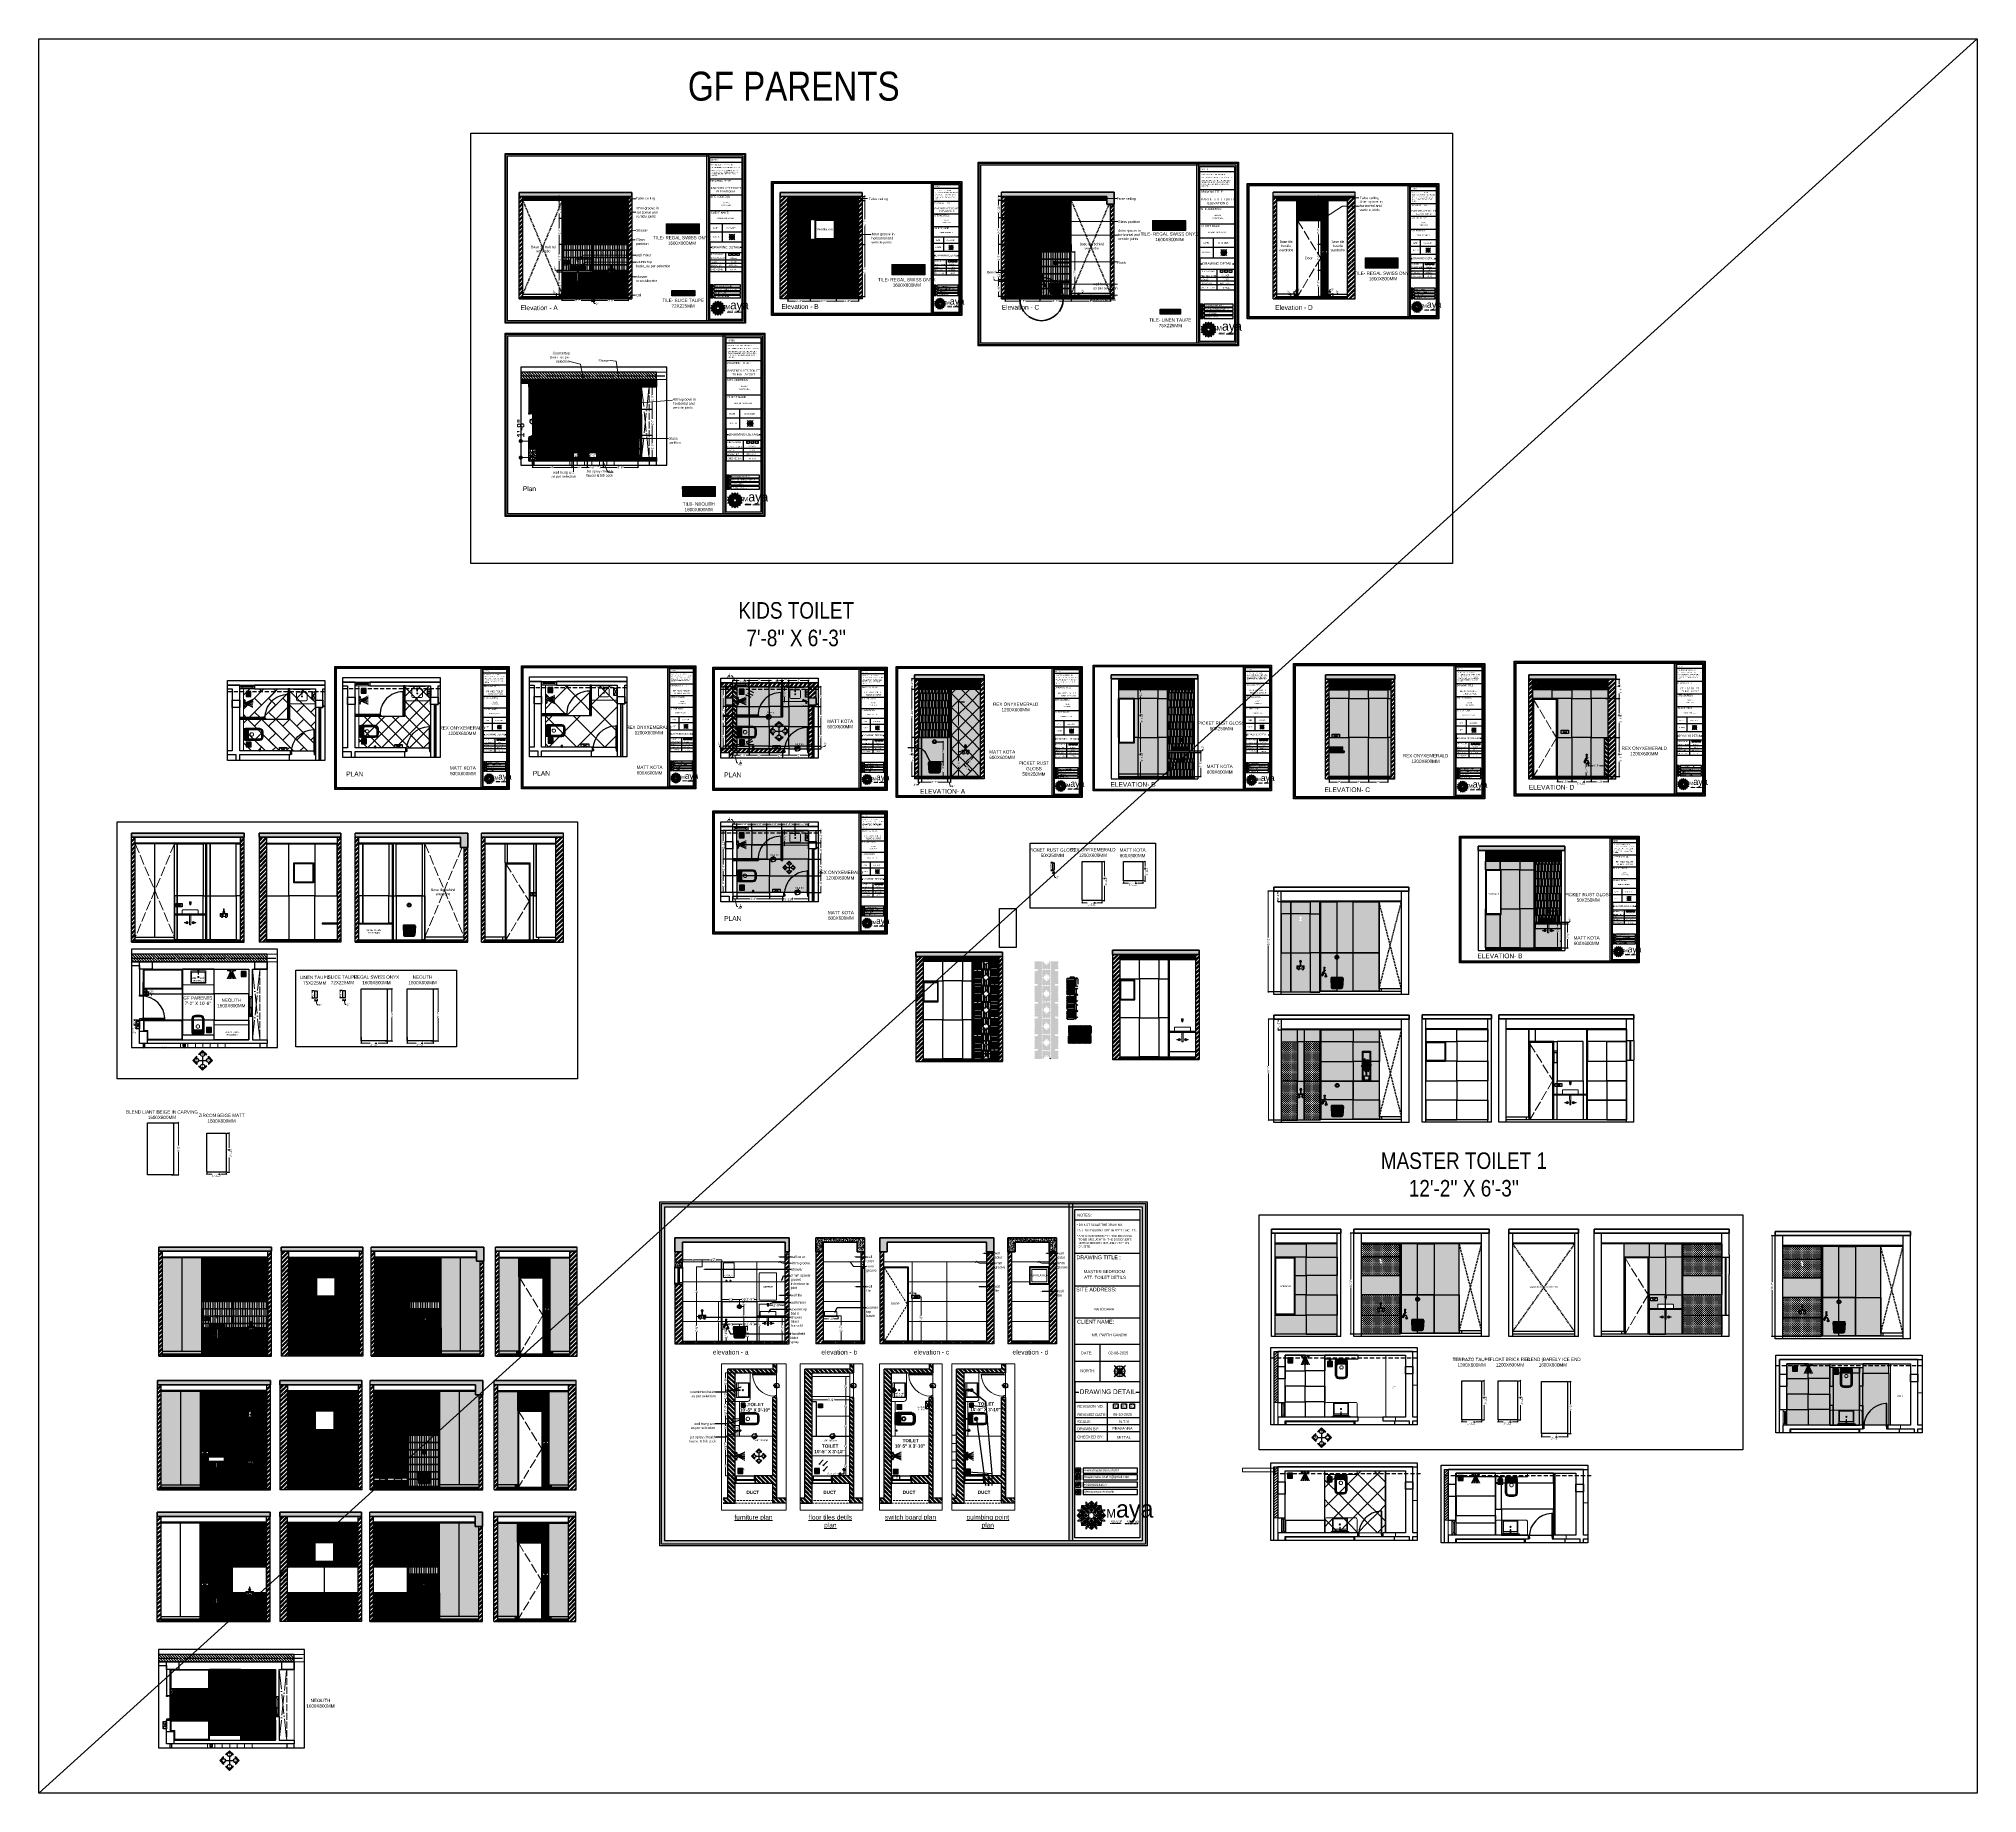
# Model space of a CAD drawing. Header units: millimetres. Extents: x 56222 to 3066687, y -650199 to -121287.
# Drawn here: x 155067 to 157412, y -181614 to -179491 of the extents above; entities that cross this region are included whole.
import ezdxf
from ezdxf import colors
from ezdxf.entities.mleader import LeaderData, LeaderLine
from ezdxf.enums import TextEntityAlignment as Align
from ezdxf.math import Vec2, Vec3

# ---------------------------------------------------------------- set-up
doc = ezdxf.new("R2010")
doc.units = ezdxf.units.MM
doc.header["$MEASUREMENT"] = 0
doc.header["$PDMODE"] = 35
for name, pattern in [('( Dashed )', [0.75, 0.5, -0.25]), ('00 . GROUND FLOOR$0$DASHED', [0.75, 0.5, -0.25]), ('ACAD_ISO02W100', [15, 12, -3]), ('ACAD_ISO04W100', [30, 24, -3, 0, -3]), ('DASHED', [0.75, 0.5, -0.25]), ('DASHED2', [0.375, 0.25, -0.125]), ('DASHEDX2', [1.5, 1, -0.5]), ('HIDDEN', [0.375, 0.25, -0.125])]:
    doc.linetypes.add(name, pattern=pattern)
doc.layers.get('Defpoints').update_dxf_attribs({"color": 220})
for name, color, linetype in [('AR DOOR', 40, 'Continuous'), ('AR ELE-5', 134, 'Continuous'), ('AR HATCH-7', 7, 'Continuous'), ('SANIT', 232, 'Continuous'), ('str coll', 6, 'Continuous'), ('WC-DET', 8, 'Continuous'), ('WIN', 250, 'Continuous')]:
    doc.layers.add(name, color=color, linetype=linetype)
for name, color, linetype, lineweight in [('BEAM', 160, 'HIDDEN', 25), ('COLUMN', 1, 'Continuous', 30), ('dim05', 1, 'Continuous', 13), ('Dimension', 10, 'DASHEDX2', 20), ('DIMENSIONS', 164, 'Continuous', 9), ('DOOR-WINDOW', 5, 'Continuous', 0), ('el', 7, 'Continuous', 20), ('ele.text', 183, 'Continuous', 5), ('ELEC-wires', 1, 'DASHED2', 13), ('ELEC.', 5, 'Continuous', 20), ('Electrical', 84, 'Continuous', 30), ('ELEVATION', 250, 'Continuous', 9), ('FIRST FLOOR', 7, 'Continuous', 9), ('FIRST FLOOR ( DW_RAIL )', 7, 'Continuous', 9), ('FIRST FLOOR ( TEXT )', 7, 'Continuous', 9), ('FIRST FLOOR_( PLine )_', 251, 'Continuous', 30), ('Flooring', 253, 'Continuous', 30), ('FUR', 250, 'Continuous', 0), ('FURNITUER', 250, 'Continuous', 13), ('FURNITURE', 32, 'Continuous', 9), ('GROUND FLOOR', 7, 'Continuous', 9), ('GROUND FLOOR  ( DIM )', 7, 'Continuous', 9), ('GROUND FLOOR  ( HATCH )', 251, 'Continuous', 9), ('GROUND FLOOR  ( PLINE )', 251, 'Continuous', 30), ('GROUND FLOOR ( STAIR )', 251, 'Continuous', 9), ('HACHA', 253, 'Continuous', 5), ('INT-MISCELLENOUS', 250, 'Continuous', 0), ('LABALLING', 1, 'Continuous', 25), ('m-26-ANNOTATIONS', 8, 'Continuous', 15), ('NAME PLATE', 7, 'Continuous', 25), ('sec. mark', 5, 'Continuous', 25), ('SECOND FLOOR ( DW_RAIL )', 7, 'Continuous', 9), ('SECOND FLOOR ( TEXT )', 7, 'Continuous', 9), ('SECTION ( HATCH  )', 252, 'Continuous', 9), ('Text', 7, 'Continuous', 15), ('TILE', 14, 'Continuous', 9), ('title block', 7, 'Continuous', 9), ('UTILITY', 48, 'Continuous', 9), ('wall', 7, 'Continuous', 30), ('X_PLOT', 1, 'Continuous', 9), ('XX~SLAB ( BEAM )~ ( DIM )', 7, 'Continuous', 9), ('XX~STR BEAM', 5, 'ACAD_ISO02W100', 9)]:
    doc.layers.add(name, color=color, linetype=linetype, lineweight=lineweight)
doc.layers.add('hatch', color=253, linetype='Continuous', lineweight=0, transparency=0.4)
doc.layers.add('XX~SLAB ( PLINE )', color=251, linetype='Continuous', plot=False)
doc.styles.add('Aerial', font='arial.ttf')
doc.styles.add('Arial', font='arial.ttf')
doc.styles.add("Cn_BT_0'-0", font='swissc.ttf')
doc.styles.add('Cn_BT_9 ( BOLD )', font='swisscb.ttf', dxfattribs={"height": 9})
doc.styles.add('DATE', font='swissc.ttf', dxfattribs={"height": 6.75})
doc.styles.add('KATHA', font='swissc.ttf')
doc.styles.get("Standard").update_dxf_attribs({"font": 'arial.ttf', "height": 6})
doc.styles.add('TALIB PATEL', font='swissk.ttf', dxfattribs={"height": 7.5})
doc.styles.add('The Thakors 3 inches', font='arial.ttf', dxfattribs={"height": 3})
doc.dimstyles.new('Cn_BT_9 ( BOLD )', dxfattribs={"dimtxt": 9, "dimasz": 5, "dimexe": 1.5, "dimexo": 0, "dimgap": 0.09, "dimtad": 0, "dimzin": 3, "dimdsep": 46, "dimlunit": 4, "dimtxsty": 'Cn_BT_9 ( BOLD )', "dimblk": 'DOT', "dimcen": 0.09, "dimdle": 1.5, "dimclrd": 251, "dimclre": 251, "dimclrt": 5, "dimadec": 0, "dimazin": 0, "dimtfac": 0.75, "dimtofl": 0, "dimtmove": 0, "dimatfit": 3, "dimfxl": 0, "dimtolj": 1, "dimtzin": 0, "dimlwd": 15, "dimlwe": 15, "dimarcsym": 0})
doc.dimstyles.new('ISO-25', dxfattribs={"dimtxt": 2.5, "dimasz": 1, "dimexe": 0.5, "dimexo": 1, "dimtad": 0, "dimdec": 1, "dimlunit": 4, "dimtxsty": 'Standard', "dimblk": 'OBLIQUE', "dimcen": 2.5, "dimclrd": 1, "dimclre": 1, "dimclrt": 5, "dimadec": 0, "dimazin": 0, "dimtfac": 1, "dimtdec": 1, "dimtmove": 0, "dimatfit": 3, "dimfxl": 1, "dimlwd": -1, "dimarcsym": 0})
doc.dimstyles.new('NEW ', dxfattribs={"dimtxt": 3, "dimasz": 2, "dimexe": 1, "dimexo": 1, "dimgap": 0.089996, "dimtad": 0, "dimtoh": 1, "dimzin": 3, "dimdsep": 46, "dimlunit": 4, "dimtxsty": 'Aerial', "dimblk": 'OBLIQUE', "dimcen": 0.089996, "dimdle": 1, "dimclrd": 252, "dimclre": 252, "dimclrt": 7, "dimadec": 0, "dimazin": 1, "dimtfac": 1, "dimtdec": 0, "dimtofl": 0, "dimtmove": 1, "dimatfit": 3, "dimldrblk": 'OBLIQUE', "dimfxl": 1, "dimtolj": 1, "dimtzin": 0, "dimlwd": 5, "dimlwe": 5, "dimarcsym": 0})
doc.dimstyles.new('The Thakors 3 inches', dxfattribs={"dimtxt": 3, "dimasz": 1, "dimexe": 0.179993, "dimexo": 0.0625, "dimgap": 0.089996, "dimtad": 0, "dimzin": 0, "dimdsep": 46, "dimlunit": 4, "dimtxsty": 'The Thakors 3 inches', "dimblk": 'ARCHTICK', "dimcen": 0.089996, "dimclrd": 256, "dimclre": 252, "dimclrt": 256, "dimadec": 0, "dimazin": 0, "dimtfac": 0.799988, "dimtofl": 0, "dimtmove": 1, "dimatfit": 3, "dimfxl": 1, "dimtolj": 1, "dimtzin": 0, "dimlwd": -1, "dimlwe": 13, "dimarcsym": 0})
pattern_1 = [(0, (4203.4593, -18.152), (0, 1), [])]
pattern_2 = [(0, (4204.8442, 143.349), (0, 1), [])]
pattern_3 = [(0, (4201.7575, -339.0154), (0, 1), [])]
pattern_4 = [(0, (2741.4445, 626.1896), (0, 1), [])]
pattern_5 = [(50, (-3165268.7084, 329560.7812), (3.586300913, -0.313760675), [0.375, -4.125]), (355, (-3165268.7084, 329560.781), (-0.693756668, 3.7609606685), [0.3, -3.3]), (100.45144446, (-3165268.4096, 329560.755), (2.8925442336, 3.447199955), [0.31870096, -3.50571056]), (46.1842, (-3165268.7084, 329561.781), (5.3362066534, -0.827596404), [0.5625, -6.1875]), (96.63563549, (-3165268.264, 329561.712), (4.673309728, 4.870593004), [0.47805171, -5.2585688]), (351.18416399, (-3165268.7084, 329561.781), (4.673309725, 4.870593001), [0.45, -4.950000005]), (21, (-3165268.2084, 329561.5312), (2.9845352606, -2.0130944533), [0.375, -4.125]), (326, (-3165268.2084, 329561.531), (1.2165766596, 3.6257502252), [0.3, -3.3]), (71.45144474, (-3165267.9597, 329561.3634), (4.2011118836, 1.612655764), [0.31870095, -3.50571056]), (37.5, (-3165268.7084, 329560.7812), (0.0607992766, 1.66446926916), [0, -3.26, 0, -3.35, 0, -3.3125]), (7.5, (-3165268.7084, 329560.7812), (1.3153476872, 1.9720585594), [0, -1.91, 0, -3.185, 0, -1.2625]), (327.5, (-3165269.8234, 329560.7812), (2.66911218086, -0.11277435867), [0, -1.25, 0, -3.9, 0, -5.175]), (317.5, (-3165270.3234, 329560.7812), (2.9159308467, 0.5005249117), [0, -1.625, 0, -2.59, 0, -3.675])]
pattern_6 = [(50, (-3165272.9827, 329560.7812), (3.586300913, -0.313760675), [0.375, -4.125]), (355, (-3165272.9827, 329560.781), (-0.693756668, 3.7609606685), [0.3, -3.3]), (100.45144446, (-3165272.684, 329560.755), (2.8925442336, 3.447199955), [0.31870096, -3.50571056]), (46.1842, (-3165272.9827, 329561.781), (5.3362066534, -0.827596404), [0.5625, -6.1875]), (96.63563549, (-3165272.538, 329561.712), (4.673309728, 4.870593004), [0.47805171, -5.2585688]), (351.18416399, (-3165272.9827, 329561.781), (4.673309725, 4.870593001), [0.45, -4.950000005]), (21, (-3165272.4827, 329561.5312), (2.9845352606, -2.0130944533), [0.375, -4.125]), (326, (-3165272.4827, 329561.531), (1.2165766596, 3.6257502252), [0.3, -3.3]), (71.45144474, (-3165272.234, 329561.3634), (4.2011118836, 1.612655764), [0.31870095, -3.50571056]), (37.5, (-3165272.9827, 329560.7812), (0.0607992766, 1.66446926916), [0, -3.26, 0, -3.35, 0, -3.3125]), (7.5, (-3165272.9827, 329560.7812), (1.3153476872, 1.9720585594), [0, -1.91, 0, -3.185, 0, -1.2625]), (327.5, (-3165274.0977, 329560.7812), (2.66911218086, -0.11277435867), [0, -1.25, 0, -3.9, 0, -5.175]), (317.5, (-3165274.5977, 329560.7812), (2.9159308467, 0.5005249117), [0, -1.625, 0, -2.59, 0, -3.675])]
pattern_7 = [(0, (2143.2826, 2647.1056), (0, 1), [])]
pattern_8 = [(45, (2424.2616, 2459.6449), (-0.8838834765, 0.8838834765), [])]
pattern_9 = [(45, (6057.9821, 2439.3374), (-0.8838834765, 0.8838834765), [])]
pattern_10 = [(45, (3572.797356, 13.609236), (0.132582521472, 0.22097086912), [1, -0.5]), (135, (3572.797356, 13.609236), (0.132582521472, -0.22097086912), [1, -0.5])]
pattern_11 = [(45, (5680.117435, 1139.74081), (0.132582521472, 0.22097086912), [1, -0.5]), (135, (5680.117435, 1139.74081), (0.132582521472, -0.22097086912), [1, -0.5])]
pattern_12 = [(45, (10345.2532, -2538.4245), (-0.8838834765, 0.8838834765), [])]
pattern_13 = [(45, (10583.0752, -2536.0334), (-0.8838834765, 0.8838834765), [])]
pattern_14 = [(45, (10581.584, -2196.7874), (-0.8838834765, 0.8838834765), [])]
pattern_15 = [(45, (10697.2934, -2197.0008), (-0.8838834765, 0.8838834765), [])]
pattern_16 = [(45, (11337.6239, -2197.0008), (-0.8838834765, 0.8838834765), [])]
pattern_17 = [(0, (4120.61463, 1908.26076), (0, 0.275), [0.2, -0.075]), (90, (4120.61463, 1908.26076), (-0.275, 2e-17), [0.2, -0.075])]
pattern_18 = [(0, (4120.6146, 1908.2608), (1.25, 1.25), [0.625, -1.875]), (90, (4120.9271, 1907.9483), (-1.25, 1.25), [0.625, -1.875])]
pattern_19 = [(45, (4120.61463, 1908.260756), (0.132582521472, 0.22097086912), [1, -0.5]), (135, (4120.61463, 1908.260756), (0.132582521472, -0.22097086912), [1, -0.5])]
pattern_20 = [(45, (4630.41917, 1905.273145), (0.132582521472, 0.22097086912), [1, -0.5]), (135, (4630.41917, 1905.273145), (0.132582521472, -0.22097086912), [1, -0.5])]
pattern_21 = [(45, (11025.4808, -2404.215), (-0.8838834765, 0.8838834765), [])]
pattern_22 = [(45, (2741.4445, 626.1896), (-2.65165043, 2.65165043), []), (45, (2743.2123, 626.1896), (-2.65165043, 2.65165043), [])]

# ---------------------------------------------------------------- blocks, each defined once
blk = doc.blocks.new('28')
at = {"layer": 'INT-MISCELLENOUS'}
for p, q in [((2734, 15226), (2801, 15226)), ((2734, 15158), (2734, 15225)), ((2747, 15158), (2734, 15158)), ((2744, 15215), (2744, 15169)), ((2744, 15214), (2744, 15170)), ((2791, 15215), (2745, 15215)), ((2745, 15214), (2745, 15170)), ((2746, 15213), (2745, 15191)), ((2745, 15190), (2745, 15169)), ((2745, 15169), (2745, 15169)), ((2745, 15169), (2747, 15169)), ((2790, 15215), (2746, 15215)), ((2790, 15215), (2746, 15215)), ((2746, 15213), (2748, 15212)), ((2746, 15168), (2747, 15168)), ((2746, 15168), (2747, 15168)), ((2789, 15213), (2747, 15213)), ((2747, 15166), (2747, 15105)), ((2748, 15212), (2748, 15105)), ((2788, 15192), (2748, 15192)), ((2763, 15192), (2773, 15192)), ((2768, 15212), (2768, 15172)), ((2788, 15212), (2790, 15213)), ((2788, 15105), (2788, 15212)), ((2789, 15169), (2790, 15169)), ((2789, 15168), (2791, 15168)), ((2789, 15168), (2790, 15168)), ((2789, 15168), (2790, 15168)), ((2789, 15105), (2789, 15166)), ((2801, 15158), (2789, 15158)), ((2791, 15191), (2790, 15213)), ((2790, 15169), (2790, 15169)), ((2791, 15170), (2791, 15214)), ((2791, 15169), (2791, 15190)), ((2792, 15169), (2792, 15215)), ((2792, 15170), (2792, 15214)), ((2802, 15225), (2802, 15158)), ((2788, 15104), (2748, 15104)), ((2748, 15104), (2748, 15104)), ((2756, 15143), (2756, 15122)), ((2778, 15145), (2758, 15145)), ((2758, 15120), (2778, 15120)), ((2780, 15122), (2780, 15143)), ((2788, 15104), (2788, 15104))]:
    blk.add_line(p, q, dxfattribs=at)
for centre, radius, start, end in [((2734, 15225), 0.5, 90, 180), ((2734, 15158), 0.5, 180, 270), ((2745, 15215), 0.5, 90, 180), ((2746, 15214), 1.75, 90, 180), ((2746, 15170), 1.75, 180, 270), ((2745, 15169), 0.5, 180, 270), ((2746, 15214), 1.54, 90, 180), ((2745, 15190), 0.5, 176.87092, 180.00007), ((2746, 15170), 1.54, 180, 270), ((2745, 15169), 0.5, 180.00007, 270), ((2747, 15213), 0.5, 90, 176.87092), ((2789, 15213), 0.5, 3.12908, 90), ((2790, 15214), 1.75, 0, 90), ((2790, 15214), 1.54, 0, 90), ((2790, 15170), 1.75, 270, 0), ((2790, 15170), 1.54, 270, 0), ((2790, 15169), 0.5, 270, 359.99993), ((2791, 15215), 0.5, 0, 90), ((2790, 15190), 0.5, 0, 3.12908), ((2791, 15169), 0.5, 270, 0), ((2801, 15225), 0.5, 0, 90), ((2801, 15158), 0.5, 270, 0), ((2748, 15105), 0.5, 180, 270), ((2788, 15105), 0.5, 270, 0)]:
    blk.add_arc(centre, radius, start, end, dxfattribs=at)
blk.add_ellipse((2789, 15166), major_axis=(0, -3.5), ratio=0.087489, start_param=4.267199, end_param=4.712542, dxfattribs=at)
for points, knots in [([(2747, 15169), (2747, 15169), (2747, 15169), (2747, 15169), (2747, 15168), (2747, 15167), (2747, 15167), (2747, 15166)], [0.1341546, 0.1341546, 0.1341546, 0.1341546, 0.2729105, 0.4084535, 0.5742392, 0.7712264, 1, 1, 1, 1]), ([(2789, 15168), (2789, 15168), (2789, 15168), (2789, 15169), (2789, 15169), (2789, 15169), (2789, 15169), (2789, 15169)], [0, 0, 0, 0, 0.01693, 0.2332864, 0.4356781, 0.6238469, 0.7791071, 0.7791071, 0.7791071, 0.7791071]), ([(2756, 15143), (2756, 15143), (2756, 15144), (2756, 15144), (2757, 15145), (2757, 15145), (2758, 15145)], [0, 0, 0, 0, 0.263778, 0.516477, 0.767899, 1, 1, 1, 1]), ([(2758, 15120), (2757, 15120), (2757, 15120), (2756, 15121), (2756, 15122), (2756, 15122), (2756, 15122)], [0, 0, 0, 0, 0.263778, 0.516477, 0.767899, 1, 1, 1, 1]), ([(2778, 15145), (2778, 15145), (2779, 15145), (2780, 15144), (2780, 15144), (2780, 15143), (2780, 15143)], [0, 0, 0, 0, 0.263778, 0.516477, 0.767899, 1, 1, 1, 1]), ([(2780, 15122), (2780, 15122), (2780, 15121), (2780, 15121), (2779, 15120), (2778, 15120), (2778, 15120)], [0, 0, 0, 0, 0.263778, 0.516477, 0.767899, 1, 1, 1, 1])]:
    blk.add_open_spline(points, degree=3, knots=knots, dxfattribs=at)
blk = doc.blocks.new('sda sdasd')
at = {"ltscale": 0.25, "true_color": 0xffffff}
h = blk.add_hatch(color=7, dxfattribs=at)
h.dxf.hatch_style = 1
h.paths.add_polyline_path([(46521.8, -32072.2, 0.433848), (46521.2, -32071.6), (46507.3, -32071.6, 0.433848), (46506.8, -32072.2), (46507.5, -32083.1, 0.394848), (46508.6, -32084.1), (46519.9, -32084.1, 0.394848), (46521, -32083.1)])
h.paths.add_polyline_path([(46521.2, -32070.5), (46507.3, -32070.5), (46507.3, -32071), (46521.2, -32071)])
h.paths.add_polyline_path([(46519.5, -32071), (46509, -32071), (46509, -32071.6), (46519.5, -32071.6)])
at = {"layer": 'SANIT'}
for p, q in [((46506.8, -32072.2), (46507.5, -32083.1)), ((46507.3, -32070.5), (46507.3, -32071)), ((46507.3, -32070.5), (46521.2, -32070.5)), ((46507.3, -32071), (46521.2, -32071)), ((46507.3, -32071.6), (46521.2, -32071.6)), ((46509, -32071), (46509, -32071.6)), ((46519.5, -32071), (46519.5, -32071.6)), ((46521.8, -32072.2), (46521, -32083.1)), ((46521.2, -32070.5), (46521.2, -32071)), ((46508.6, -32084.1), (46519.9, -32084.1))]:
    blk.add_line(p, q, dxfattribs=at)
for centre, radius, start, end in [((46507.3, -32072.1), 0.558, 90, 183.8141), ((46521.2, -32072.1), 0.558, 356.1859, 90), ((46508.6, -32083), 1.12, 183.8141, 270), ((46519.9, -32083), 1.12, 270, 356.1859)]:
    blk.add_arc(centre, radius, start, end, dxfattribs=at)
blk = doc.blocks.new('404COK-E')
for p, q in [((0.8, 0, 1), (0.7, -2.7, 1)), ((-0.8, 0, 1), (-0.7, -2.7, 1)), ((-0.6, -2.8, 1), (0.6, -2.8, 1))]:
    blk.add_line(p, q)
for centre, radius, start, end in [((0, 0, 1), 1.38, 304.096, 235.904), ((0, 0, 1), 0.824, 0, 180), ((-0.6, -2.7, 1), 0.125, 180, 270), ((0.6, -2.7, 1), 0.125, 270, 0)]:
    blk.add_arc(centre, radius, start, end)
blk = doc.blocks.new('HANDSPRAY')
at = {"layer": 'SANIT'}
h = blk.add_hatch(dxfattribs=at)
h.set_pattern_fill('DOTS', color=256, scale=100, angle=270, style=0)
h.set_pattern_definition([(90, (24140.49514, 35168.0262), (0.2395833333, 0.1197916667), [0, -0.2395833333])])
h.paths.add_polyline_path([(20863.8, 3019.2, -1), (20863, 3019.2, -1)])
for p, q in [((20862.6, 3015.9), (20862.9, 3015.9)), ((20862.6, 3015.9), (20862.6, 3015.1)), ((20862.6, 3015.1), (20864.3, 3015.1)), ((20862.9, 3015.9), (20862.9, 3015.1)), ((20863.1, 3015.1), (20863.1, 3018.7)), ((20863.8, 3015.1), (20863.8, 3018.7)), ((20864, 3015.9), (20864.3, 3015.9)), ((20864, 3015.9), (20864, 3015.1)), ((20864.3, 3015.9), (20864.3, 3015.1)), ((20864.9, 3010.2), (20865.7, 3010.2)), ((20864.9, 3009.6), (20864.9, 3010.2)), ((20865.1, 3010.2), (20865.1, 3009.7)), ((20865.2, 3010.2), (20865.2, 3009.7)), ((20865.2, 3009.5), (20865.2, 3009.5)), ((20865.5, 3010.2), (20865.5, 3009.7)), ((20865.5, 3009.5), (20865.5, 3009.5)), ((20865.6, 3010.2), (20865.6, 3009.7)), ((20865.7, 3009.6), (20865.7, 3010.2))]:
    blk.add_line(p, q, dxfattribs=at)
blk.add_lwpolyline([(20862.9, 3015.9), (20864.3, 3015.9)], dxfattribs=at)
for centre, radius in [((20863.4, 3019.2), 0.663), ((20863.4, 3019.2), 0.398), ((20865.3, 3008.6), 1.11), ((20865.3, 3008.6), 0.929), ((20865.3, 3008.6), 0.575), ((20865.3, 3008.6), 0.486)]:
    blk.add_circle(centre, radius, dxfattribs=at)
for centre, radius, start, end in [((20869.7, 3007.5), 10.1, 130.9639, 162.7048), ((20861, 3010.3), 0.955, 168.0925, 16.222), ((20871.2, 3006.7), 11.3, 131.8666, 161.6382), ((20861, 3010.3), 0.543, 182.6562, 359.3006), ((20863.6, 3010.4), 2.12, 353.1553, 184.7321), ((20863.6, 3010.4), 1.75, 353.1553, 176.3727)]:
    blk.add_arc(centre, radius, start, end, dxfattribs=at)
blk = doc.blocks.new('A$C07311617')
at = {"layer": 'UTILITY'}
h = blk.add_hatch(color=7, dxfattribs=at)
h.paths.add_polyline_path([(-3.1, 2), (-3.1, 0), (-3.7, 0), (-3.7, 0.5), (-3.7, 1.4)])
h.paths.add_polyline_path([(-3.1, 0), (-3.1, -0.5), (-3.1, -2), (-3.7, -1.6), (-3.7, -0.5), (-3.7, 0)])
h = blk.add_hatch(color=7, dxfattribs=at)
h.paths.add_polyline_path([(0, 0.5), (0, 0), (-1.3, 0), (-1.3, 0.5)])
h.paths.add_polyline_path([(0, 0), (0, -0.5), (-1.3, -0.5), (-1.3, 0)])
at = {"layer": 'UTILITY', "color": 7}
for p, q in [((-3.7, 1.4), (-11.5, 4.9)), ((-3.7, 0.9), (-11.5, 3.7)), ((-3.7, 0.5), (-11.5, 2.2)), ((-3.7, 0), (-11.5, 0.9)), ((-3.1, 2), (-3.7, 1.4)), ((-3.1, -0.5), (-3.1, 2)), ((-1.3, 0.5), (-3.1, 2)), ((-3.1, 0.5), (-3.1, 1.4)), ((-1.7, 3.8), (-1.7, 4.1)), ((-1.7, 3), (-1.7, 2.7)), ((-1.5, 3.8), (-1.5, 4.1)), ((-1.5, 3), (-1.5, 2.7)), ((-1.3, -0.5), (-1.3, 0.5)), ((-1.3, 0.5), (0, 0.5)), ((-0.8, 3.9), (-0.8, 2.9)), ((-0.3, 2.4), (-0.3, 4.3)), ((0, -0.5), (0, 0.5)), ((-3.7, -0.5), (-11.6, -2.1)), ((-3.7, -0.5), (-11.6, -0.6)), ((-3.7, -1), (-11.5, -3)), ((-3.7, -1.6), (-11.5, -5.3)), ((-3.7, -1.6), (-11.5, -3.7)), ((-3.7, -1.6), (-3.1, -2)), ((-3.1, -0.5), (-3.1, -2)), ((-1.3, -0.5), (-3.1, -2)), ((-1.7, -3.2), (-1.7, -3)), ((-1.7, -4), (-1.7, -4.3)), ((-1.5, -3.2), (-1.5, -3)), ((-1.5, -4), (-1.5, -4.3)), ((-1.3, -0.5), (0, -0.5)), ((-0.8, -4.1), (-0.8, -3.1)), ((-0.3, -2.7), (-0.3, -4.6))]:
    blk.add_line(p, q, dxfattribs=at)
for points in [[(-1.3, 0.5), (-3.1, 2)], [(-3.1, -2), (-1.3, -0.5)]]:
    blk.add_lwpolyline(points, dxfattribs=at)
for points in [[(-1.1, 3), (-2.1, 3), (-2.1, 3.8), (-1.1, 3.8)], [(-1.1, -3.2), (-2.1, -3.2), (-2.1, -4), (-1.1, -4)]]:
    blk.add_lwpolyline(points, close=True, dxfattribs=at)
for centre, radius in [((-6.3, 0), 1.33), ((-1.6, 4.3), 0.298), ((-1.6, 3.4), 0.298), ((-1.6, 2.5), 0.298), ((-1.6, -2.7), 0.298), ((-1.6, -3.6), 0.298), ((-1.6, -4.6), 0.298)]:
    blk.add_circle(centre, radius, dxfattribs=at)
for centre, start, end in [((-1.5, 5.3), 285.2551, 344.7449), ((-1.5, 1.5), 15.2551, 74.7449), ((-1.5, -1.8), 285.2551, 344.7449), ((-1.5, -5.5), 15.2551, 74.7449)]:
    blk.add_arc(centre, 1.52, start, end, dxfattribs=at)
blk = doc.blocks.new('_Oblique')
at = {"layer": 'wall', "color": 0, "lineweight": -2}
blk.add_line((-0.5, -0.5), (0.5, 0.5), dxfattribs=at)
blk = doc.blocks.new('*D424')
at = {"layer": 'Defpoints', "color": 0, "lineweight": 25, "transparency": 16777216}
for p in [(156788.4, -181161.7), (156812, -181161.7), (156812, -181164.3)]:
    blk.add_point(p, dxfattribs=at)
at = {"layer": 'dim05', "color": 1, "linetype": 'Continuous', "lineweight": -2, "transparency": 16777216}
for p, q in [((156788.4, -181162.7), (156788.4, -181164.8)), ((156812, -181162.7), (156812, -181164.8))]:
    blk.add_line(p, q, dxfattribs=at)
at = {"layer": 'dim05', "color": 1, "linetype": 'Continuous', "transparency": 16777216}
for p, q in [((156788.4, -181164.3), (156794.5, -181164.3)), ((156812, -181164.3), (156805.9, -181164.3))]:
    blk.add_line(p, q, dxfattribs=at)
at = {"layer": 'dim05', "color": 1, "transparency": 16777216, "rotation": 180}
blk.add_blockref('_Oblique', (156788.4, -181164.3), dxfattribs=at)
at = {"layer": 'dim05', "color": 1, "transparency": 16777216}
blk.add_blockref('_Oblique', (156812, -181164.3), dxfattribs=at)
at = {"layer": 'dim05', "color": 5, "lineweight": 25, "transparency": 16777216, "insert": (156800.2, -181164.3), "char_height": 2.5, "attachment_point": 5, "style": 'Arial'}
blk.add_mtext('1\'-11{\\H1x;\\S1/2;}"', dxfattribs=at)
blk = doc.blocks.new('*D425')
at = {"layer": 'Defpoints', "color": 0, "lineweight": 25, "transparency": 16777216}
for p in [(156812, -181114.5), (156815.5, -181114.5), (156812, -181161.7)]:
    blk.add_point(p, dxfattribs=at)
at = {"layer": 'dim05', "color": 1, "linetype": 'Continuous', "lineweight": -2, "transparency": 16777216}
for p, q in [((156813, -181114.5), (156816, -181114.5)), ((156813, -181161.7), (156816, -181161.7))]:
    blk.add_line(p, q, dxfattribs=at)
at = {"layer": 'dim05', "color": 1, "linetype": 'Continuous', "transparency": 16777216}
for p, q in [((156815.5, -181114.5), (156815.5, -181132.3)), ((156815.5, -181161.7), (156815.5, -181144))]:
    blk.add_line(p, q, dxfattribs=at)
at = {"layer": 'dim05', "color": 1, "transparency": 16777216}
for p, rotation in [((156815.5, -181114.5), 90), ((156815.5, -181161.7), 270)]:
    blk.add_blockref('_Oblique', p, dxfattribs=dict(at, rotation=rotation))
at = {"layer": 'dim05', "color": 5, "lineweight": 25, "transparency": 16777216, "insert": (156815.5, -181138.1), "char_height": 2.5, "attachment_point": 5, "rotation": 90, "style": 'Arial'}
blk.add_mtext('3\'-11{\\H1x;\\S1/4;}"', dxfattribs=at)
blk = doc.blocks.new('*D426')
at = {"layer": 'Defpoints', "color": 0, "lineweight": 25, "transparency": 16777216}
for p in [(156916.4, -181115.4), (156916.4, -181178.3), (156920, -181178.3)]:
    blk.add_point(p, dxfattribs=at)
at = {"layer": 'dim05', "color": 1, "linetype": 'Continuous', "lineweight": -2, "transparency": 16777216}
for p, q in [((156917.4, -181115.4), (156920.5, -181115.4)), ((156917.4, -181178.3), (156920.5, -181178.3))]:
    blk.add_line(p, q, dxfattribs=at)
at = {"layer": 'dim05', "color": 1, "linetype": 'Continuous', "transparency": 16777216}
for p, q in [((156920, -181115.4), (156920, -181142.9)), ((156920, -181178.3), (156920, -181150.8))]:
    blk.add_line(p, q, dxfattribs=at)
at = {"layer": 'dim05', "color": 1, "transparency": 16777216}
for p, rotation in [((156920, -181115.4), 90), ((156920, -181178.3), 270)]:
    blk.add_blockref('_Oblique', p, dxfattribs=dict(at, rotation=rotation))
at = {"layer": 'dim05', "color": 5, "lineweight": 25, "transparency": 16777216, "insert": (156920, -181146.9), "char_height": 2.5, "attachment_point": 5, "rotation": 90, "style": 'Arial'}
blk.add_mtext('5\'-3"', dxfattribs=at)
blk = doc.blocks.new('*D427')
at = {"layer": 'Defpoints', "color": 0, "lineweight": 25, "transparency": 16777216}
for p in [(156884.9, -181178.3), (156916.4, -181178.3), (156916.4, -181182.4)]:
    blk.add_point(p, dxfattribs=at)
at = {"layer": 'dim05', "color": 1, "linetype": 'Continuous', "lineweight": -2, "transparency": 16777216}
for p, q in [((156884.9, -181179.3), (156884.9, -181182.9)), ((156916.4, -181179.3), (156916.4, -181182.9))]:
    blk.add_line(p, q, dxfattribs=at)
at = {"layer": 'dim05', "color": 1, "linetype": 'Continuous', "transparency": 16777216}
for p, q in [((156884.9, -181182.4), (156895.8, -181182.4)), ((156916.4, -181182.4), (156905.5, -181182.4))]:
    blk.add_line(p, q, dxfattribs=at)
at = {"layer": 'dim05', "color": 1, "transparency": 16777216, "rotation": 180}
blk.add_blockref('_Oblique', (156884.9, -181182.4), dxfattribs=at)
at = {"layer": 'dim05', "color": 1, "transparency": 16777216}
blk.add_blockref('_Oblique', (156916.4, -181182.4), dxfattribs=at)
at = {"layer": 'dim05', "color": 5, "lineweight": 25, "transparency": 16777216, "insert": (156900.6, -181182.4), "char_height": 2.5, "attachment_point": 5, "style": 'Arial'}
blk.add_mtext('2\'-7{\\H1x;\\S1/2;}"', dxfattribs=at)
blk = doc.blocks.new('*D453')
at = {"layer": 'Defpoints', "color": 0, "lineweight": 25, "transparency": 16777216}
for p in [(156832.2, -181161.7), (156855.8, -181161.7), (156855.8, -181164.3)]:
    blk.add_point(p, dxfattribs=at)
at = {"layer": 'dim05', "color": 1, "linetype": 'Continuous', "lineweight": -2, "transparency": 16777216}
for p, q in [((156832.2, -181162.7), (156832.2, -181164.8)), ((156855.8, -181162.7), (156855.8, -181164.8))]:
    blk.add_line(p, q, dxfattribs=at)
at = {"layer": 'dim05', "color": 1, "linetype": 'Continuous', "transparency": 16777216}
for p, q in [((156832.2, -181164.3), (156838.3, -181164.3)), ((156855.8, -181164.3), (156849.7, -181164.3))]:
    blk.add_line(p, q, dxfattribs=at)
at = {"layer": 'dim05', "color": 1, "transparency": 16777216, "rotation": 180}
blk.add_blockref('_Oblique', (156832.2, -181164.3), dxfattribs=at)
at = {"layer": 'dim05', "color": 1, "transparency": 16777216}
blk.add_blockref('_Oblique', (156855.8, -181164.3), dxfattribs=at)
at = {"layer": 'dim05', "color": 5, "lineweight": 25, "transparency": 16777216, "insert": (156844, -181164.3), "char_height": 2.5, "attachment_point": 5, "style": 'Arial'}
blk.add_mtext('1\'-11{\\H1x;\\S1/2;}"', dxfattribs=at)
blk = doc.blocks.new('*D454')
at = {"layer": 'Defpoints', "color": 0, "lineweight": 25, "transparency": 16777216}
for p in [(156855.8, -181114.5), (156859.3, -181114.5), (156855.8, -181161.7)]:
    blk.add_point(p, dxfattribs=at)
at = {"layer": 'dim05', "color": 1, "linetype": 'Continuous', "lineweight": -2, "transparency": 16777216}
for p, q in [((156856.8, -181114.5), (156859.8, -181114.5)), ((156856.8, -181161.7), (156859.8, -181161.7))]:
    blk.add_line(p, q, dxfattribs=at)
at = {"layer": 'dim05', "color": 1, "linetype": 'Continuous', "transparency": 16777216}
for p, q in [((156859.3, -181114.5), (156859.3, -181132.3)), ((156859.3, -181161.7), (156859.3, -181144))]:
    blk.add_line(p, q, dxfattribs=at)
at = {"layer": 'dim05', "color": 1, "transparency": 16777216}
for p, rotation in [((156859.3, -181114.5), 90), ((156859.3, -181161.7), 270)]:
    blk.add_blockref('_Oblique', p, dxfattribs=dict(at, rotation=rotation))
at = {"layer": 'dim05', "color": 5, "lineweight": 25, "transparency": 16777216, "insert": (156859.3, -181138.1), "char_height": 2.5, "attachment_point": 5, "rotation": 90, "style": 'Arial'}
blk.add_mtext('3\'-11{\\H1x;\\S1/4;}"', dxfattribs=at)
blk = doc.blocks.new('*U18')
for points in [[(0, 0), (0, 1120), (-30, 1120), (-30, 0)], [(40, 0), (0, 0), (0, -30), (-10, -30), (-10, -100), (40, -100)], [(-1160, 0), (-1120, 0), (-1120, -30), (-1110, -30), (-1110, -100), (-1160, -100)]]:
    blk.add_lwpolyline(points, close=True)
at = {"layer": 'AR ELE-5', "linetype": 'ByBlock', "ltscale": 15}
blk.add_arc((2, -1), 1122, 92.37301, 179.96526, dxfattribs=at)
blk = doc.blocks.new('NAHNYsquare')
at = {"color": 253}
for p, q in [((5, -3), (1, -3)), ((4.9, -2.3), (1.1, -2.3)), ((4.9, -3.7), (1.1, -3.7)), ((4.5, -1.7), (1.5, -1.7)), ((4.5, -4.3), (1.5, -4.3)), ((1.7, -4.5), (1.7, -1.5)), ((2.3, -4.9), (2.3, -1.1)), ((3, -1), (3, -5)), ((3.7, -4.9), (3.7, -1.1)), ((4.3, -4.5), (4.3, -1.5))]:
    blk.add_line(p, q, dxfattribs=at)
for points in [[(0, -6), (6, -6), (6, 0), (0, 0)], [(0.5, -5.5), (5.5, -5.5), (5.5, -0.5), (0.5, -0.5)]]:
    blk.add_lwpolyline(points, close=True)
for radius in [2.5, 2]:
    blk.add_circle((3, -3), radius)
blk = doc.blocks.new('A$C775F2B7C')
at = {"layer": 'WC-DET', "color": 7}
for points in [[(0.02, 0.076), (0.007, 0.076, 0.150223), (0, 0.06), (0, 0.037), (0.007, 0.004, 0.333354), (0.011, 0), (0.025, 0), (0.038, 0, 0.333354), (0.043, 0.004), (0.05, 0.037), (0.05, 0.06, 0.150223), (0.043, 0.076), (0.03, 0.076)], [(0.025, 0.02), (0.012, 0.02, -0.354974), (0.007, 0.023), (0, 0.057)], [(0.02, 0.076), (0.02, 0.082, -0.414214), (0.021, 0.083), (0.025, 0.083)], [(0.025, 0.076), (0.02, 0.076, 0.150223)], [(0.03, 0.076), (0.03, 0.082, 0.414214), (0.029, 0.083), (0.025, 0.083)], [(0.025, 0.02), (0.038, 0.02, 0.354974), (0.042, 0.023), (0.05, 0.057)]]:
    blk.add_lwpolyline(points, format="xyb", dxfattribs=at)
at = {"layer": 'WC-DET'}
for points in [[(0, 0.063), (0.025, 0.063)], [(0, 0.057), (0.025, 0.057)], [(0.001, 0.065), (0.025, 0.065)], [(0.049, 0.065), (0.025, 0.065)], [(0.049, 0.063), (0.025, 0.063)], [(0.05, 0.057), (0.025, 0.057)]]:
    blk.add_lwpolyline(points, dxfattribs=at)
at = {"layer": 'WC-DET', "color": 7}
blk.add_lwpolyline([(0.03, 0.076), (0.025, 0.076)], dxfattribs=at)
blk = doc.blocks.new('*D519')
at = {"layer": 'Defpoints', "color": 0, "lineweight": 25, "transparency": 16777216}
for p in [(155226.4, -180802.4), (155226.4, -180865.4), (155235.6, -180865.4)]:
    blk.add_point(p, dxfattribs=at)
at = {"layer": 'dim05', "color": 1, "linetype": 'Continuous', "lineweight": -2, "transparency": 16777216}
for p, q in [((155227.4, -180802.4), (155236.1, -180802.4)), ((155227.4, -180865.4), (155236.1, -180865.4))]:
    blk.add_line(p, q, dxfattribs=at)
at = {"layer": 'dim05', "color": 1, "linetype": 'Continuous', "transparency": 16777216}
for p, q in [((155235.6, -180802.4), (155235.6, -180829.9)), ((155235.6, -180865.4), (155235.6, -180837.8))]:
    blk.add_line(p, q, dxfattribs=at)
at = {"layer": 'dim05', "color": 1, "transparency": 16777216}
for p, rotation in [((155235.6, -180802.4), 90), ((155235.6, -180865.4), 270)]:
    blk.add_blockref('_Oblique', p, dxfattribs=dict(at, rotation=rotation))
at = {"layer": 'dim05', "color": 5, "lineweight": 25, "transparency": 16777216, "insert": (155235.6, -180833.9), "char_height": 2.5, "attachment_point": 5, "rotation": 90, "style": 'Arial'}
blk.add_mtext('5\'-3"', dxfattribs=at)
blk = doc.blocks.new('*D520')
at = {"layer": 'Defpoints', "color": 0, "lineweight": 25, "transparency": 16777216}
for p in [(155270, -180862.2), (155293.6, -180862.2), (155293.6, -180864.7)]:
    blk.add_point(p, dxfattribs=at)
at = {"layer": 'dim05', "color": 1, "linetype": 'Continuous', "lineweight": -2, "transparency": 16777216}
for p, q in [((155270, -180863.2), (155270, -180865.2)), ((155293.6, -180863.2), (155293.6, -180865.2))]:
    blk.add_line(p, q, dxfattribs=at)
at = {"layer": 'dim05', "color": 1, "linetype": 'Continuous', "transparency": 16777216}
for p, q in [((155270, -180864.7), (155276.1, -180864.7)), ((155293.6, -180864.7), (155287.5, -180864.7))]:
    blk.add_line(p, q, dxfattribs=at)
at = {"layer": 'dim05', "color": 1, "transparency": 16777216, "rotation": 180}
blk.add_blockref('_Oblique', (155270, -180864.7), dxfattribs=at)
at = {"layer": 'dim05', "color": 1, "transparency": 16777216}
blk.add_blockref('_Oblique', (155293.6, -180864.7), dxfattribs=at)
at = {"layer": 'dim05', "color": 5, "lineweight": 25, "transparency": 16777216, "insert": (155281.8, -180864.7), "char_height": 2.5, "attachment_point": 5, "style": 'Arial'}
blk.add_mtext('1\'-11{\\H1x;\\S1/2;}"', dxfattribs=at)
blk = doc.blocks.new('*D521')
at = {"layer": 'Defpoints', "color": 0, "lineweight": 25, "transparency": 16777216}
for p in [(155293.6, -180814.9), (155297, -180814.9), (155293.6, -180862.2)]:
    blk.add_point(p, dxfattribs=at)
at = {"layer": 'dim05', "color": 1, "linetype": 'Continuous', "lineweight": -2, "transparency": 16777216}
for p, q in [((155294.6, -180814.9), (155297.5, -180814.9)), ((155294.6, -180862.2), (155297.5, -180862.2))]:
    blk.add_line(p, q, dxfattribs=at)
at = {"layer": 'dim05', "color": 1, "linetype": 'Continuous', "transparency": 16777216}
for p, q in [((155297, -180814.9), (155297, -180832.7)), ((155297, -180862.2), (155297, -180844.4))]:
    blk.add_line(p, q, dxfattribs=at)
at = {"layer": 'dim05', "color": 1, "transparency": 16777216}
for p, rotation in [((155297, -180814.9), 90), ((155297, -180862.2), 270)]:
    blk.add_blockref('_Oblique', p, dxfattribs=dict(at, rotation=rotation))
at = {"layer": 'dim05', "color": 5, "lineweight": 25, "transparency": 16777216, "insert": (155297, -180838.5), "char_height": 2.5, "attachment_point": 5, "rotation": 90, "style": 'Arial'}
blk.add_mtext('3\'-11{\\H1x;\\S1/4;}"', dxfattribs=at)
blk = doc.blocks.new('A$C3EC62B37')
at = {"layer": 'FURNITURE', "lineweight": 30, "ltscale": 0.25, "true_color": 0xffffff}
h = blk.add_hatch(color=7, dxfattribs=at)
h.dxf.hatch_style = 1
h.paths.add_polyline_path([(-12.2, 0), (-12.2, 2.3), (-26.3, 2.3), (-26.3, 0)])
h.paths.add_polyline_path([(-26.3, 2.3), (-12.2, 2.3, 0.414214), (-11.8, 2.7), (-11.8, 20, 0.388639), (-16.2, 23.9), (-22.4, 23.9, 0.379499), (-26.7, 20), (-26.7, 2.7, 0.414214)])
h.paths.add_polyline_path([(-15.3, 6.3), (-23.1, 6.3, -0.414214), (-24.7, 7.8), (-24.7, 20, -0.349567), (-22.4, 21.9), (-16.2, 21.9, -0.364948), (-13.8, 20), (-13.8, 7.8, -0.414214)], flags=16)
h.paths.add_polyline_path([(-18.5, 8.2), (-20, 8.2, -0.414214), (-21.2, 9.4), (-21.2, 11, -0.414214), (-20, 12.1), (-18.5, 12.1, -0.414214), (-17.3, 11), (-17.3, 9.4, -0.414214)], flags=0)
h.paths.add_polyline_path([(-22.1, 4.5, -1), (-21.3, 4.5, -1)], flags=16)
at = {"layer": 'FURNITURE', "color": 0, "linetype": 'ByBlock', "lineweight": -2}
for p, q in [((-22.2, 23.9), (-16.2, 23.9)), ((-26.7, 2.7), (-26.7, 20)), ((-26.3, 2.3), (-12.2, 2.3)), ((-26.3, 2.3), (-26.3, 0)), ((-26.3, 0), (-12.2, 0)), ((-26.3, 0), (-12.2, 0)), ((-24.7, 7.8), (-24.7, 20)), ((-23.1, 6.3), (-15.3, 6.3)), ((-22.2, 21.9), (-16.2, 21.9)), ((-21.2, 9.4), (-21.2, 11)), ((-20, 12.1), (-18.5, 12.1)), ((-20, 8.2), (-18.5, 8.2)), ((-17.3, 9.4), (-17.3, 11)), ((-13.8, 7.8), (-13.8, 20)), ((-12.2, 2.3), (-12.2, 0)), ((-11.8, 2.7), (-11.8, 20))]:
    blk.add_line(p, q, dxfattribs=at)
for centre in [(-21.7, 4.5), (-16.8, 4.5)]:
    blk.add_circle(centre, 0.391, dxfattribs=at)
for centre, radius, start, end in [((-22.3, 19.5), 4.37, 89.0873, 174.0395), ((-16.2, 19.5), 4.37, 5.9605, 90.9127), ((-26.3, 2.7), 0.391, 180, 270), ((-22.3, 19.5), 2.44, 88.437, 168.6348), ((-23.1, 7.8), 1.57, 180, 270), ((-20, 11), 1.17, 90, 180), ((-20, 9.4), 1.17, 180, 270), ((-18.5, 11), 1.17, 0, 90), ((-18.5, 9.4), 1.17, 270, 0), ((-16.2, 19.5), 2.44, 11.3652, 91.563), ((-15.3, 7.8), 1.57, 270, 0), ((-12.2, 2.7), 0.391, 270, 0)]:
    blk.add_arc(centre, radius, start, end, dxfattribs=at)
blk = doc.blocks.new('*U25')
for points in [[(-40, 0), (0, 0), (0, 30), (10, 30), (10, 100), (-40, 100)], [(0, 0), (0, -1120), (30, -1120), (30, 0)], [(1160, 0), (1120, 0), (1120, 30), (1110, 30), (1110, 100), (1160, 100)]]:
    blk.add_lwpolyline(points, close=True)
at = {"layer": 'AR ELE-5', "linetype": 'ByBlock', "ltscale": 15}
blk.add_arc((-2, 1), 1122, 272.37301, 359.96526, dxfattribs=at)
blk = doc.blocks.new('6616')
at = {"color": 242, "linetype": 'DASHED', "true_color": 0xcd2027}
for p, q in [((386784.8, -36915.8), (386775.8, -36911.8)), ((386784.8, -36911.8), (386775.8, -36915.8))]:
    blk.add_line(p, q, dxfattribs=at)
at = {"layer": 'ELEC-wires', "color": 5, "linetype": 'ByBlock', "lineweight": 30, "ltscale": 4}
blk.add_lwpolyline([(386775.8, -36911.8), (386784.8, -36911.8), (386784.8, -36915.8), (386775.8, -36915.8)], close=True, dxfattribs=at)
blk = doc.blocks.new('*D522')
at = {"layer": 'Defpoints', "color": 0, "lineweight": 25, "transparency": 16777216}
for p in [(155193.2, -180648.2), (155195.2, -180644.3), (155199.4, -180644.3)]:
    blk.add_point(p, dxfattribs=at)
at = {"layer": 'dim05', "color": 1, "linetype": 'Continuous', "lineweight": -2, "transparency": 16777216}
for p, q in [((155194.2, -180648.2), (155199.9, -180648.2)), ((155196.2, -180644.3), (155199.9, -180644.3))]:
    blk.add_line(p, q, dxfattribs=at)
at = {"layer": 'dim05', "color": 1, "linetype": 'Continuous', "transparency": 16777216}
for p, q in [((155199.4, -180648.2), (155199.4, -180644.3)), ((155199.4, -180646.2), (155203.2, -180647.2)), ((155203.2, -180647.2), (155203.2, -180648.4))]:
    blk.add_line(p, q, dxfattribs=at)
at = {"layer": 'dim05', "color": 1, "transparency": 16777216}
for p, rotation in [((155199.4, -180644.3), 90), ((155199.4, -180648.2), 270)]:
    blk.add_blockref('_Oblique', p, dxfattribs=dict(at, rotation=rotation))
at = {"layer": 'dim05', "color": 5, "lineweight": 25, "transparency": 16777216, "insert": (155203.2, -180650.5), "char_height": 2.5, "attachment_point": 5, "rotation": 90, "style": 'Arial'}
blk.add_mtext('4"', dxfattribs=at)
blk = doc.blocks.new('A$C1B9B2090')
at = {"layer": 'Electrical', "ltscale": 10}
blk.add_line((0, 5), (10.1, 5), dxfattribs=at)
at = {"layer": 'Electrical', "ltscale": 2}
for points in [[(0, 0), (10.1, 0), (10.1, 5), (0, 5)], [(0.2, 0.2), (9.8, 0.2), (9.8, 4.7), (0.2, 4.7)]]:
    blk.add_lwpolyline(points, close=True, dxfattribs=at)
at = {"layer": 'Electrical', "ltscale": 2, "insert": (1.5, 3.9), "char_height": 1.05, "width": 7.165, "attachment_point": 1}
blk.add_mtext('\\pxqc;{\\fMalgun Gothic|b1|i0|c0|p34;\\W5.565;\\C0;\\W1;EXHAUST \\P\\W7.7995;\\W1;FAN}', dxfattribs=at)
blk = doc.blocks.new('*D523')
at = {"layer": 'Defpoints', "color": 0, "lineweight": 25, "transparency": 16777216}
for p in [(155182.1, -180678.2), (155186.7, -180684.3), (155188.7, -180678.2)]:
    blk.add_point(p, dxfattribs=at)
at = {"layer": 'dim05', "color": 1, "linetype": 'Continuous', "lineweight": -2, "transparency": 16777216}
for p, q in [((155187.7, -180678.2), (155181.6, -180678.2)), ((155185.7, -180684.3), (155181.6, -180684.3))]:
    blk.add_line(p, q, dxfattribs=at)
at = {"layer": 'dim05', "color": 1, "linetype": 'Continuous', "transparency": 16777216}
for p, q in [((155182.1, -180678.2), (155182.1, -180679.2)), ((155182.1, -180684.3), (155182.1, -180683.3))]:
    blk.add_line(p, q, dxfattribs=at)
at = {"layer": 'dim05', "color": 1, "transparency": 16777216}
for p, rotation in [((155182.1, -180678.2), 90), ((155182.1, -180684.3), 270)]:
    blk.add_blockref('_Oblique', p, dxfattribs=dict(at, rotation=rotation))
at = {"layer": 'dim05', "color": 5, "lineweight": 25, "transparency": 16777216, "insert": (155182.1, -180681.3), "char_height": 2.5, "attachment_point": 5, "rotation": 90, "style": 'Arial'}
blk.add_mtext('6"', dxfattribs=at)
blk = doc.blocks.new('*D524')
at = {"layer": 'Defpoints', "color": 0, "lineweight": 25, "transparency": 16777216}
for p in [(155193.2, -180706.7), (155242.7, -180706.7), (155242.7, -180711.8)]:
    blk.add_point(p, dxfattribs=at)
at = {"layer": 'dim05', "color": 1, "linetype": 'Continuous', "lineweight": -2, "transparency": 16777216}
for p, q in [((155193.2, -180707.7), (155193.2, -180712.3)), ((155242.7, -180707.7), (155242.7, -180712.3))]:
    blk.add_line(p, q, dxfattribs=at)
at = {"layer": 'dim05', "color": 1, "linetype": 'Continuous', "transparency": 16777216}
for p, q in [((155193.2, -180711.8), (155214, -180711.8)), ((155242.7, -180711.8), (155222, -180711.8))]:
    blk.add_line(p, q, dxfattribs=at)
at = {"layer": 'dim05', "color": 1, "transparency": 16777216, "rotation": 180}
blk.add_blockref('_Oblique', (155193.2, -180711.8), dxfattribs=at)
at = {"layer": 'dim05', "color": 1, "transparency": 16777216}
blk.add_blockref('_Oblique', (155242.7, -180711.8), dxfattribs=at)
at = {"layer": 'dim05', "color": 5, "lineweight": 25, "transparency": 16777216, "insert": (155218, -180711.8), "char_height": 2.5, "attachment_point": 5, "style": 'Arial'}
blk.add_mtext('4\'-1"', dxfattribs=at)
blk = doc.blocks.new('*D525')
at = {"layer": 'Defpoints', "color": 0, "lineweight": 25, "transparency": 16777216}
for p in [(155434.6, -180651.4), (155437.4, -180651.4), (155434.6, -180654.3)]:
    blk.add_point(p, dxfattribs=at)
at = {"layer": 'dim05', "color": 1, "linetype": 'Continuous', "lineweight": -2, "transparency": 16777216}
for p, q in [((155434.6, -180652.4), (155434.6, -180654.8)), ((155437.4, -180652.4), (155437.4, -180654.8))]:
    blk.add_line(p, q, dxfattribs=at)
at = {"layer": 'dim05', "color": 1, "linetype": 'Continuous', "transparency": 16777216}
for p, q in [((155437.4, -180654.3), (155434.6, -180654.3)), ((155436, -180654.3), (155437.6, -180659.5)), ((155437.6, -180659.5), (155438.8, -180659.5))]:
    blk.add_line(p, q, dxfattribs=at)
at = {"layer": 'dim05', "color": 1, "transparency": 16777216, "rotation": 180}
blk.add_blockref('_Oblique', (155434.6, -180654.3), dxfattribs=at)
at = {"layer": 'dim05', "color": 1, "transparency": 16777216}
blk.add_blockref('_Oblique', (155437.4, -180654.3), dxfattribs=at)
at = {"layer": 'dim05', "color": 5, "lineweight": 25, "transparency": 16777216, "insert": (155440.9, -180659.5), "char_height": 2.5, "attachment_point": 5, "style": 'Arial'}
blk.add_mtext('3"', dxfattribs=at)
blk = doc.blocks.new('*D526')
at = {"layer": 'Defpoints', "color": 0, "lineweight": 25, "transparency": 16777216}
for p in [(155431.5, -180642.5), (155434.6, -180642.5), (155434.6, -180651.4)]:
    blk.add_point(p, dxfattribs=at)
at = {"layer": 'dim05', "color": 1, "linetype": 'Continuous', "lineweight": -2, "transparency": 16777216}
for p, q in [((155433.6, -180642.5), (155431, -180642.5)), ((155433.6, -180651.4), (155431, -180651.4))]:
    blk.add_line(p, q, dxfattribs=at)
at = {"layer": 'dim05', "color": 1, "linetype": 'Continuous', "transparency": 16777216}
for p, q in [((155431.5, -180642.5), (155431.5, -180644.9)), ((155431.5, -180651.4), (155431.5, -180649))]:
    blk.add_line(p, q, dxfattribs=at)
at = {"layer": 'dim05', "color": 1, "transparency": 16777216}
for p, rotation in [((155431.5, -180642.5), 90), ((155431.5, -180651.4), 270)]:
    blk.add_blockref('_Oblique', p, dxfattribs=dict(at, rotation=rotation))
at = {"layer": 'dim05', "color": 5, "lineweight": 25, "transparency": 16777216, "insert": (155431.5, -180646.9), "char_height": 2.5, "attachment_point": 5, "rotation": 90, "style": 'Arial'}
blk.add_mtext('9"', dxfattribs=at)
blk = doc.blocks.new('*D527')
at = {"layer": 'Defpoints', "color": 0, "lineweight": 25, "transparency": 16777216}
for p in [(155400.7, -180651.8), (155400.7, -180654.7), (155403.5, -180651.8)]:
    blk.add_point(p, dxfattribs=at)
at = {"layer": 'dim05', "color": 1, "linetype": 'Continuous', "lineweight": -2, "transparency": 16777216}
for p, q in [((155400.7, -180652.8), (155400.7, -180655.2)), ((155403.5, -180652.8), (155403.5, -180655.2))]:
    blk.add_line(p, q, dxfattribs=at)
at = {"layer": 'dim05', "color": 1, "linetype": 'Continuous', "transparency": 16777216}
for p, q in [((155403.5, -180654.7), (155400.7, -180654.7)), ((155402.1, -180654.7), (155403.7, -180660)), ((155403.7, -180660), (155405, -180660))]:
    blk.add_line(p, q, dxfattribs=at)
at = {"layer": 'dim05', "color": 1, "transparency": 16777216, "rotation": 180}
blk.add_blockref('_Oblique', (155400.7, -180654.7), dxfattribs=at)
at = {"layer": 'dim05', "color": 1, "transparency": 16777216}
blk.add_blockref('_Oblique', (155403.5, -180654.7), dxfattribs=at)
at = {"layer": 'dim05', "color": 5, "lineweight": 25, "transparency": 16777216, "insert": (155407, -180660), "char_height": 2.5, "attachment_point": 5, "style": 'Arial'}
blk.add_mtext('3"', dxfattribs=at)
blk = doc.blocks.new('*D528')
at = {"layer": 'Defpoints', "color": 0, "lineweight": 25, "transparency": 16777216}
for p in [(155397.6, -180642.9), (155400.7, -180642.9), (155400.7, -180651.8)]:
    blk.add_point(p, dxfattribs=at)
at = {"layer": 'dim05', "color": 1, "linetype": 'Continuous', "lineweight": -2, "transparency": 16777216}
for p, q in [((155399.7, -180642.9), (155397.1, -180642.9)), ((155399.7, -180651.8), (155397.1, -180651.8))]:
    blk.add_line(p, q, dxfattribs=at)
at = {"layer": 'dim05', "color": 1, "linetype": 'Continuous', "transparency": 16777216}
for p, q in [((155397.6, -180642.9), (155397.6, -180645.3)), ((155397.6, -180651.8), (155397.6, -180649.4))]:
    blk.add_line(p, q, dxfattribs=at)
at = {"layer": 'dim05', "color": 1, "transparency": 16777216}
for p, rotation in [((155397.6, -180642.9), 90), ((155397.6, -180651.8), 270)]:
    blk.add_blockref('_Oblique', p, dxfattribs=dict(at, rotation=rotation))
at = {"layer": 'dim05', "color": 5, "lineweight": 25, "transparency": 16777216, "insert": (155397.6, -180647.4), "char_height": 2.5, "attachment_point": 5, "rotation": 90, "style": 'Arial'}
blk.add_mtext('9"', dxfattribs=at)
blk = doc.blocks.new('*D529')
at = {"layer": 'Defpoints', "color": 0, "lineweight": 25, "transparency": 16777216}
for p in [(155484.8, -180640.5), (155484.8, -180703.5), (155494, -180703.5)]:
    blk.add_point(p, dxfattribs=at)
at = {"layer": 'dim05', "color": 1, "linetype": 'Continuous', "lineweight": -2, "transparency": 16777216}
for p, q in [((155485.8, -180640.5), (155494.5, -180640.5)), ((155485.8, -180703.5), (155494.5, -180703.5))]:
    blk.add_line(p, q, dxfattribs=at)
at = {"layer": 'dim05', "color": 1, "linetype": 'Continuous', "transparency": 16777216}
for p, q in [((155494, -180640.5), (155494, -180668.1)), ((155494, -180703.5), (155494, -180676))]:
    blk.add_line(p, q, dxfattribs=at)
at = {"layer": 'dim05', "color": 1, "transparency": 16777216}
for p, rotation in [((155494, -180640.5), 90), ((155494, -180703.5), 270)]:
    blk.add_blockref('_Oblique', p, dxfattribs=dict(at, rotation=rotation))
at = {"layer": 'dim05', "color": 5, "lineweight": 25, "transparency": 16777216, "insert": (155494, -180672), "char_height": 2.5, "attachment_point": 5, "rotation": 90, "style": 'Arial'}
blk.add_mtext('5\'-3"', dxfattribs=at)
blk = doc.blocks.new('*D530')
at = {"layer": 'Defpoints', "color": 0, "lineweight": 25, "transparency": 16777216}
for p in [(155456.7, -180697.8), (155488.2, -180697.8), (155488.2, -180706.2)]:
    blk.add_point(p, dxfattribs=at)
at = {"layer": 'dim05', "color": 1, "linetype": 'Continuous', "lineweight": -2, "transparency": 16777216}
for p, q in [((155456.7, -180698.8), (155456.7, -180706.7)), ((155488.2, -180698.8), (155488.2, -180706.7))]:
    blk.add_line(p, q, dxfattribs=at)
at = {"layer": 'dim05', "color": 1, "linetype": 'Continuous', "transparency": 16777216}
for p, q in [((155456.7, -180706.2), (155467.5, -180706.2)), ((155488.2, -180706.2), (155477.3, -180706.2))]:
    blk.add_line(p, q, dxfattribs=at)
at = {"layer": 'dim05', "color": 1, "transparency": 16777216, "rotation": 180}
blk.add_blockref('_Oblique', (155456.7, -180706.2), dxfattribs=at)
at = {"layer": 'dim05', "color": 1, "transparency": 16777216}
blk.add_blockref('_Oblique', (155488.2, -180706.2), dxfattribs=at)
at = {"layer": 'dim05', "color": 5, "lineweight": 25, "transparency": 16777216, "insert": (155472.4, -180706.2), "char_height": 2.5, "attachment_point": 5, "style": 'Arial'}
blk.add_mtext('2\'-7{\\H1x;\\S1/2;}"', dxfattribs=at)
blk = doc.blocks.new('*D531')
at = {"layer": 'Defpoints', "color": 0, "lineweight": 25, "transparency": 16777216}
for p in [(155540.6, -180640.5), (155540.6, -180703.5), (155549.8, -180703.5)]:
    blk.add_point(p, dxfattribs=at)
at = {"layer": 'dim05', "color": 1, "linetype": 'Continuous', "lineweight": -2, "transparency": 16777216}
for p, q in [((155541.6, -180640.5), (155550.3, -180640.5)), ((155541.6, -180703.5), (155550.3, -180703.5))]:
    blk.add_line(p, q, dxfattribs=at)
at = {"layer": 'dim05', "color": 1, "linetype": 'Continuous', "transparency": 16777216}
for p, q in [((155549.8, -180640.5), (155549.8, -180668.1)), ((155549.8, -180703.5), (155549.8, -180676))]:
    blk.add_line(p, q, dxfattribs=at)
at = {"layer": 'dim05', "color": 1, "transparency": 16777216}
for p, rotation in [((155549.8, -180640.5), 90), ((155549.8, -180703.5), 270)]:
    blk.add_blockref('_Oblique', p, dxfattribs=dict(at, rotation=rotation))
at = {"layer": 'dim05', "color": 5, "lineweight": 25, "transparency": 16777216, "insert": (155549.8, -180672), "char_height": 2.5, "attachment_point": 5, "rotation": 90, "style": 'Arial'}
blk.add_mtext('5\'-3"', dxfattribs=at)
blk = doc.blocks.new('*D532')
at = {"layer": 'Defpoints', "color": 0, "lineweight": 25, "transparency": 16777216}
for p in [(155512.5, -180697.8), (155544, -180697.8), (155544, -180706.2)]:
    blk.add_point(p, dxfattribs=at)
at = {"layer": 'dim05', "color": 1, "linetype": 'Continuous', "lineweight": -2, "transparency": 16777216}
for p, q in [((155512.5, -180698.8), (155512.5, -180706.7)), ((155544, -180698.8), (155544, -180706.7))]:
    blk.add_line(p, q, dxfattribs=at)
at = {"layer": 'dim05', "color": 1, "linetype": 'Continuous', "transparency": 16777216}
for p, q in [((155512.5, -180706.2), (155523.3, -180706.2)), ((155544, -180706.2), (155533.1, -180706.2))]:
    blk.add_line(p, q, dxfattribs=at)
at = {"layer": 'dim05', "color": 1, "transparency": 16777216, "rotation": 180}
blk.add_blockref('_Oblique', (155512.5, -180706.2), dxfattribs=at)
at = {"layer": 'dim05', "color": 1, "transparency": 16777216}
blk.add_blockref('_Oblique', (155544, -180706.2), dxfattribs=at)
at = {"layer": 'dim05', "color": 5, "lineweight": 25, "transparency": 16777216, "insert": (155528.2, -180706.2), "char_height": 2.5, "attachment_point": 5, "style": 'Arial'}
blk.add_mtext('2\'-7{\\H1x;\\S1/2;}"', dxfattribs=at)
blk = doc.blocks.new('_Dot')
at = {"color": 0, "linetype": 'ByBlock', "lineweight": -2}
blk.add_line((-0.5, 0), (-1, 0), dxfattribs=at)
at = {"color": 0, "linetype": 'ByBlock', "const_width": 0.5}
blk.add_lwpolyline([(-0.25, 0, 1), (0.25, 0, 1)], format="xyb", close=True, dxfattribs=at)
blk = doc.blocks.new('*D534')
at = {"layer": 'Defpoints', "color": 0, "lineweight": 25, "transparency": 16777216}
for p in [(155378.8, -181018.9), (155378.3, -181050.4), (155378.8, -181050.4)]:
    blk.add_point(p, dxfattribs=at)
at = {"layer": 'XX~SLAB ( BEAM )~ ( DIM )', "color": 251, "lineweight": 15, "transparency": 16777216}
for p, q in [((155378.8, -181018.9), (155376.8, -181018.9)), ((155378.3, -181013.9), (155378.3, -181008.9)), ((155378.8, -181050.4), (155376.8, -181050.4)), ((155378.3, -181055.4), (155378.3, -181060.4))]:
    blk.add_line(p, q, dxfattribs=at)
at = {"layer": 'XX~SLAB ( BEAM )~ ( DIM )', "color": 251, "lineweight": 15, "transparency": 16777216, "xscale": 5, "yscale": 5, "zscale": 5}
for p, rotation in [((155378.3, -181018.9), 270), ((155378.3, -181050.4), 90)]:
    blk.add_blockref('_Dot', p, dxfattribs=dict(at, rotation=rotation))
at = {"layer": 'XX~SLAB ( BEAM )~ ( DIM )', "color": 5, "lineweight": 30, "transparency": 16777216, "insert": (155378.3, -181034.6), "char_height": 9, "attachment_point": 5, "rotation": 90, "style": 'Cn_BT_9 ( BOLD )'}
blk.add_mtext('\\A1;2\'-7{\\H0.75x;\\S1/2;}"', dxfattribs=at)
blk = doc.blocks.new('*D535')
at = {"layer": 'Defpoints', "color": 0, "lineweight": 25, "transparency": 16777216}
for p in [(155368.9, -181071.7), (155454.4, -181070.3), (155454.4, -181071.7)]:
    blk.add_point(p, dxfattribs=at)
at = {"layer": 'XX~SLAB ( BEAM )~ ( DIM )', "color": 251, "lineweight": 15, "transparency": 16777216}
for p, q in [((155368.9, -181071.7), (155368.9, -181068.8)), ((155373.9, -181070.3), (155399, -181070.3)), ((155449.4, -181070.3), (155424.3, -181070.3)), ((155454.4, -181071.7), (155454.4, -181068.8))]:
    blk.add_line(p, q, dxfattribs=at)
at = {"layer": 'XX~SLAB ( BEAM )~ ( DIM )', "color": 251, "lineweight": 15, "transparency": 16777216, "xscale": 5, "yscale": 5, "zscale": 5, "rotation": 180}
blk.add_blockref('_Dot', (155368.9, -181070.3), dxfattribs=at)
at = {"layer": 'XX~SLAB ( BEAM )~ ( DIM )', "color": 251, "lineweight": 15, "transparency": 16777216, "xscale": 5, "yscale": 5, "zscale": 5}
blk.add_blockref('_Dot', (155454.4, -181070.3), dxfattribs=at)
at = {"layer": 'XX~SLAB ( BEAM )~ ( DIM )', "color": 5, "lineweight": 30, "transparency": 16777216, "insert": (155411.7, -181070.3), "char_height": 9, "attachment_point": 5, "style": 'Cn_BT_9 ( BOLD )'}
blk.add_mtext('\\A1;7\'-1{\\H0.75x;\\S1/2;}"', dxfattribs=at)
blk = doc.blocks.new('*D536')
at = {"layer": 'Defpoints', "color": 0, "lineweight": 25, "transparency": 16777216}
for p in [(155368.9, -180987.4), (155413.9, -180981.6), (155413.9, -180987.4)]:
    blk.add_point(p, dxfattribs=at)
at = {"layer": 'XX~SLAB ( BEAM )~ ( DIM )', "color": 251, "lineweight": 15, "transparency": 16777216}
for p, q in [((155368.9, -180987.4), (155368.9, -180980.1)), ((155373.9, -180981.6), (155380.8, -180981.6)), ((155408.9, -180981.6), (155402, -180981.6)), ((155413.9, -180987.4), (155413.9, -180980.1))]:
    blk.add_line(p, q, dxfattribs=at)
at = {"layer": 'XX~SLAB ( BEAM )~ ( DIM )', "color": 251, "lineweight": 15, "transparency": 16777216, "xscale": 5, "yscale": 5, "zscale": 5, "rotation": 180}
blk.add_blockref('_Dot', (155368.9, -180981.6), dxfattribs=at)
at = {"layer": 'XX~SLAB ( BEAM )~ ( DIM )', "color": 251, "lineweight": 15, "transparency": 16777216, "xscale": 5, "yscale": 5, "zscale": 5}
blk.add_blockref('_Dot', (155413.9, -180981.6), dxfattribs=at)
at = {"layer": 'XX~SLAB ( BEAM )~ ( DIM )', "color": 5, "lineweight": 30, "transparency": 16777216, "insert": (155391.4, -180981.6), "char_height": 9, "attachment_point": 5, "style": 'Cn_BT_9 ( BOLD )'}
blk.add_mtext('\\A1;3\'-9"', dxfattribs=at)
blk = doc.blocks.new('*D537')
at = {"layer": 'Defpoints', "color": 0, "lineweight": 25, "transparency": 16777216}
for p in [(155454.4, -180977.7), (155413.9, -180987.4), (155454.4, -180987.4)]:
    blk.add_point(p, dxfattribs=at)
at = {"layer": 'XX~SLAB ( BEAM )~ ( DIM )', "color": 251, "lineweight": 15, "transparency": 16777216}
for p, q in [((155413.9, -180987.4), (155413.9, -180976.2)), ((155418.9, -180977.7), (155421.5, -180977.7)), ((155449.4, -180977.7), (155446.8, -180977.7)), ((155454.4, -180987.4), (155454.4, -180976.2))]:
    blk.add_line(p, q, dxfattribs=at)
at = {"layer": 'XX~SLAB ( BEAM )~ ( DIM )', "color": 251, "lineweight": 15, "transparency": 16777216, "xscale": 5, "yscale": 5, "zscale": 5, "rotation": 180}
blk.add_blockref('_Dot', (155413.9, -180977.7), dxfattribs=at)
at = {"layer": 'XX~SLAB ( BEAM )~ ( DIM )', "color": 251, "lineweight": 15, "transparency": 16777216, "xscale": 5, "yscale": 5, "zscale": 5}
blk.add_blockref('_Dot', (155454.4, -180977.7), dxfattribs=at)
at = {"layer": 'XX~SLAB ( BEAM )~ ( DIM )', "color": 5, "lineweight": 30, "transparency": 16777216, "insert": (155434.2, -180977.7), "char_height": 9, "attachment_point": 5, "style": 'Cn_BT_9 ( BOLD )'}
blk.add_mtext('\\A1;3\'-4{\\H0.75x;\\S1/2;}"', dxfattribs=at)
blk = doc.blocks.new('D 2.6 x 7')
at = {"layer": 'DOOR-WINDOW'}
for p, q in [((-2.8, 13.3), (-2.8, 15)), ((-2.8, 13.3), (-1.7, 13.3)), ((-1.7, 12.5), (-1.7, 13.3)), ((-1.7, 12.5), (0, 12.5)), ((0, 12.5), (0, 15)), ((0, -12.5), (0, 12.5)), ((-1.7, -12.5), (-29.1, -12.5)), ((-2.8, -13.3), (-29.1, -13.3)), ((-2.8, -13.3), (-1.7, -13.3)), ((-2.8, -13.3), (-2.8, -15)), ((-1.7, -12.5), (0, -12.5)), ((-1.7, -12.5), (-1.7, -13.3)), ((0, -12.5), (0, -15))]:
    blk.add_line(p, q, dxfattribs=at)
blk.add_arc((-2.4, -13.4), 26.7, 89.6398, 179.5736, dxfattribs=at)
blk = doc.blocks.new('DF DF D')
at = {"layer": 'WIN'}
h = blk.add_hatch(color=256, dxfattribs=at)
h.dxf.hatch_style = 1
h.paths.add_polyline_path([(3351769.2, -515756.2), (3351769.2, -515753.3, 0.049939), (3351768.6, -515753.2, 0.699776), (3351766.7, -515758.5), (3351766.7, -515756.2)])
blk.add_lwpolyline([(3351769.2, -515752), (3351769.2, -515756.2), (3351766.7, -515756.2), (3351766.7, -515759.6)], dxfattribs=at)
blk.add_circle((3351768.6, -515756.2), 2.98, dxfattribs=at)
blk = doc.blocks.new('df sfs')
at = {"color": 242, "linetype": 'DASHED', "true_color": 0xcd2027}
for p, q in [((3320578.9, -510272.9, 0), (3320574.9, -510263.9, 0)), ((3320574.9, -510272.9, 0), (3320578.9, -510263.9, 0))]:
    blk.add_line(p, q, dxfattribs=at)
at = {"layer": 'ELEC-wires', "color": 5, "linetype": 'ByBlock', "lineweight": 30, "ltscale": 4, "elevation": 0}
blk.add_lwpolyline([(3320574.9, -510263.9), (3320574.9, -510272.9), (3320578.9, -510272.9), (3320578.9, -510263.9)], close=True, dxfattribs=at)
blk = doc.blocks.new('sd d')
at = {"color": 5, "lineweight": 30}
for p, q in [((3321366.5, -510816.4, 0), (3321370.7, -510816.4, 0)), ((3321370.7, -510816.4, 0), (3321370.7, -510812, 0))]:
    blk.add_line(p, q, dxfattribs=at)
at = {"color": 5, "lineweight": 30, "elevation": 0}
for points in [[(3321370.7, -510812), (3321369.4, -510812), (3321370.7, -510809.6)], [(3321370.7, -510812), (3321372.1, -510812), (3321370.7, -510809.6)], [(3321366.5, -510816.4), (3321366.5, -510815.1), (3321364.1, -510816.4)], [(3321366.5, -510816.4), (3321366.5, -510817.8), (3321364.1, -510816.4)]]:
    blk.add_lwpolyline(points, dxfattribs=at)
blk = doc.blocks.new('FSFSF')
at = {"color": 42, "lineweight": 5, "true_color": 0xe0ac11}
for p, q in [((28591.6, 127.4), (28587.2, 122.7)), ((28591.6, 117.9), (28587.2, 122.7)), ((28587.7, 131.2), (28591.1, 131.2)), ((28589.8, 129.1), (28587.7, 131.2)), ((28589, 123.3), (28588.4, 122.7)), ((28589, 122), (28588.4, 122.7)), ((28589, 123.3), (28589, 124.7)), ((28589, 124.7), (28595.4, 124.7)), ((28589, 123.3), (28604.7, 123.3)), ((28589, 122), (28604.7, 122)), ((28589, 122), (28589, 120.7)), ((28589, 120.7), (28595.4, 120.7)), ((28589.8, 129.1), (28599.3, 129.1)), ((28597.5, 124.8), (28591.1, 131.2)), ((28597.5, 120.5), (28591.1, 114.1)), ((28604.7, 127.4), (28591.6, 127.4)), ((28591.6, 127.4), (28598.2, 122.7)), ((28591.6, 117.9), (28598.2, 122.7)), ((28604.7, 117.9), (28591.6, 117.9)), ((28593.2, 131.5), (28593.5, 137.7)), ((28593.2, 131.5), (28601.7, 122.7)), ((28601.2, 130.2), (28593.2, 131.5)), ((28593.2, 113.9), (28601.7, 122.7)), ((28593.4, 135), (28594.6, 136.1)), ((28593.4, 135), (28597.6, 130.8)), ((28599.8, 138.1), (28593.5, 137.7)), ((28595.1, 136.7), (28594.5, 136.7)), ((28594.6, 136.1), (28594.6, 136.7)), ((28605.2, 125), (28594.6, 136.1)), ((28605.2, 120.4), (28594.6, 109.2)), ((28596.2, 137.9), (28595.1, 136.7)), ((28606.3, 126.1), (28595.1, 136.7)), ((28606.3, 119.1), (28595.1, 108.5)), ((28596.2, 137.9), (28600.5, 133.6)), ((28597.5, 124.8), (28599.3, 126.5)), ((28597.5, 120.5), (28599.3, 118.8)), ((28602.1, 125.4), (28598.2, 122.7)), ((28602.1, 119.9), (28598.2, 122.7)), ((28599.3, 126.5), (28599.3, 129.1)), ((28599.3, 118.8), (28599.3, 116.2)), ((28599.8, 138.1), (28608.6, 129.6)), ((28601, 130), (28599.8, 138.1)), ((28600, 143.5), (28600, 140.2)), ((28602.1, 141.4), (28600, 143.5)), ((28606.5, 133.8), (28600, 140.2)), ((28605.9, 129.2), (28601, 130)), ((28602.1, 125.4), (28601.2, 130.2)), ((28602.1, 119.9), (28601.2, 115.1)), ((28602.3, 123.3), (28601.7, 122.7)), ((28602.3, 122), (28601.7, 122.7)), ((28602.1, 141.4), (28602.1, 132)), ((28604.7, 132), (28602.1, 132)), ((28602.3, 123.3), (28603, 122.7)), ((28602.3, 122), (28603, 122.7)), ((28605.2, 125), (28603, 122.7)), ((28605.2, 120.4), (28603, 122.7)), ((28603.7, 126.5), (28603.7, 127.4)), ((28604.7, 126.5), (28603.7, 126.5)), ((28604.7, 118.8), (28603.7, 118.8)), ((28603.7, 118.8), (28603.7, 117.9)), ((28603.9, 139.7), (28608.6, 144.1)), ((28603.9, 126.6), (28603.9, 139.7)), ((28603.9, 139.7), (28608.6, 133)), ((28604.7, 127.6), (28603.9, 127.6)), ((28607.9, 126.6), (28603.9, 126.6)), ((28607.9, 118.6), (28603.9, 118.6)), ((28603.9, 118.6), (28603.9, 105.5)), ((28604.7, 117.7), (28603.9, 117.7)), ((28606.5, 133.8), (28604.7, 132)), ((28604.7, 126.6), (28604.7, 127.6)), ((28604.7, 123.3), (28604.7, 127.4)), ((28604.7, 122), (28604.7, 117.9)), ((28604.7, 118.6), (28604.7, 117.7)), ((28605.9, 129.2), (28608.6, 133)), ((28606.3, 126.1), (28608.6, 128.3)), ((28606.3, 119.1), (28608.6, 117)), ((28607.9, 142.2), (28606.6, 142.2)), ((28606.6, 142.2), (28606.6, 135.8)), ((28607.9, 142.2), (28608.6, 142.8)), ((28607.9, 142.2), (28607.9, 126.6)), ((28607.9, 128.9), (28608.6, 129.6)), ((28607.9, 128.9), (28608.6, 128.3)), ((28607.9, 103), (28607.9, 118.6)), ((28613.3, 139.7), (28608.6, 144.1)), ((28609.3, 142.2), (28608.6, 142.8)), ((28613.3, 139.7), (28608.6, 133)), ((28617.4, 138.1), (28608.6, 129.6)), ((28611.3, 129.2), (28608.6, 133)), ((28609.3, 128.9), (28608.6, 129.6)), ((28609.3, 128.9), (28608.6, 128.3)), ((28610.9, 126.1), (28608.6, 128.3)), ((28610.9, 119.1), (28608.6, 117)), ((28609.3, 142.2), (28609.3, 126.6)), ((28609.3, 142.2), (28610.6, 142.2)), ((28609.3, 126.6), (28613.3, 126.6)), ((28609.3, 118.6), (28613.3, 118.6)), ((28609.3, 103), (28609.3, 118.6)), ((28610.6, 142.2), (28610.6, 135.8)), ((28610.7, 133.8), (28617.1, 140.2)), ((28610.7, 133.8), (28612.4, 132)), ((28610.9, 126.1), (28622, 136.7)), ((28610.9, 119.1), (28622, 108.5)), ((28611.3, 129.2), (28616.1, 130)), ((28612, 125), (28622.6, 136.1)), ((28612, 125), (28614.2, 122.7)), ((28612, 120.4), (28614.2, 122.7)), ((28612, 120.4), (28622.6, 109.2)), ((28612.4, 132), (28615, 132)), ((28612.5, 126.6), (28612.5, 127.6)), ((28612.5, 127.6), (28613.3, 127.6)), ((28612.5, 123.3), (28612.5, 127.4)), ((28612.5, 127.4), (28625.6, 127.4)), ((28612.5, 126.5), (28613.5, 126.5)), ((28628.2, 123.3), (28612.5, 123.3)), ((28612.5, 122), (28612.5, 117.9)), ((28628.2, 122), (28612.5, 122)), ((28612.5, 118.8), (28613.5, 118.8)), ((28612.5, 118.6), (28612.5, 117.7)), ((28612.5, 117.9), (28625.6, 117.9)), ((28612.5, 117.7), (28613.3, 117.7)), ((28613.3, 126.6), (28613.3, 139.7)), ((28613.3, 118.6), (28613.3, 105.5)), ((28613.5, 126.5), (28613.5, 127.4)), ((28613.5, 118.8), (28613.5, 117.9)), ((28614.9, 123.3), (28614.2, 122.7)), ((28614.9, 122), (28614.2, 122.7)), ((28614.9, 123.3), (28615.5, 122.7)), ((28614.9, 122), (28615.5, 122.7)), ((28615, 141.4), (28617.1, 143.5)), ((28615, 141.4), (28615, 132)), ((28615.1, 125.4), (28615.9, 130.2)), ((28615.1, 125.4), (28619, 122.7)), ((28615.1, 119.9), (28619, 122.7)), ((28615.1, 119.9), (28615.9, 115.1)), ((28624, 131.5), (28615.5, 122.7)), ((28624, 113.9), (28615.5, 122.7)), ((28615.9, 130.2), (28624, 131.5)), ((28616.1, 130), (28617.4, 138.1)), ((28620.9, 137.9), (28616.7, 133.6)), ((28617.1, 143.5), (28617.1, 140.2)), ((28617.4, 138.1), (28623.6, 137.7)), ((28627.3, 129.1), (28617.9, 129.1)), ((28617.9, 126.5), (28617.9, 129.1)), ((28619.7, 124.8), (28617.9, 126.5)), ((28619.7, 120.5), (28617.9, 118.8)), ((28617.9, 118.8), (28617.9, 116.2)), ((28625.6, 127.4), (28619, 122.7)), ((28625.6, 117.9), (28619, 122.7)), ((28623.8, 135), (28619.6, 130.8)), ((28619.7, 124.8), (28626.1, 131.2)), ((28619.7, 120.5), (28626.1, 114.1)), ((28620.9, 137.9), (28622, 136.7)), ((28628.2, 124.7), (28621.8, 124.7)), ((28628.2, 120.7), (28621.8, 120.7)), ((28622, 136.7), (28622.6, 136.7)), ((28622.6, 136.1), (28622.6, 136.7)), ((28623.8, 135), (28622.6, 136.1)), ((28624, 131.5), (28623.6, 137.7)), ((28625.6, 127.4), (28630, 122.7)), ((28625.6, 117.9), (28630, 122.7)), ((28629.5, 131.2), (28626.1, 131.2)), ((28627.3, 129.1), (28629.5, 131.2)), ((28628.2, 123.3), (28628.2, 124.7)), ((28628.2, 123.3), (28628.8, 122.7)), ((28628.2, 122), (28628.8, 122.7)), ((28628.2, 122), (28628.2, 120.7)), ((28589.8, 116.2), (28587.7, 114.1)), ((28587.7, 114.1), (28591.1, 114.1)), ((28589.8, 116.2), (28599.3, 116.2)), ((28601.2, 115.1), (28593.2, 113.9)), ((28593.2, 113.9), (28593.5, 107.6)), ((28593.4, 110.3), (28597.6, 114.5)), ((28593.4, 110.3), (28594.6, 109.2)), ((28599.8, 107.2), (28593.5, 107.5)), ((28595.1, 108.5), (28594.5, 108.5)), ((28594.6, 109.2), (28594.6, 108.6)), ((28596.2, 107.4), (28595.1, 108.5)), ((28596.2, 107.4), (28600.5, 111.6)), ((28599.8, 107.2), (28608.6, 115.7)), ((28601, 115.2), (28599.8, 107.2)), ((28606.5, 111.5), (28600, 105.1)), ((28600, 101.7), (28600, 105.1)), ((28602.1, 103.8), (28600, 101.7)), ((28605.9, 116), (28601, 115.2)), ((28602.1, 103.8), (28602.1, 113.3)), ((28604.7, 113.3), (28602.1, 113.3)), ((28603.9, 105.5), (28608.6, 112.2)), ((28603.9, 105.5), (28608.6, 101.1)), ((28606.5, 111.5), (28604.7, 113.3)), ((28605.9, 116), (28608.6, 112.2)), ((28606.6, 103), (28606.6, 109.4)), ((28607.9, 103), (28606.6, 103)), ((28607.9, 116.3), (28608.6, 117)), ((28607.9, 116.3), (28608.6, 115.7)), ((28607.9, 103), (28608.6, 102.4)), ((28609.3, 116.3), (28608.6, 117)), ((28609.3, 116.3), (28608.6, 115.7)), ((28611.3, 116), (28608.6, 112.2)), ((28617.4, 107.2), (28608.6, 115.7)), ((28613.3, 105.5), (28608.6, 112.2)), ((28613.3, 105.5), (28608.6, 101.1)), ((28609.3, 103), (28608.6, 102.4)), ((28609.3, 103), (28610.6, 103)), ((28610.6, 103), (28610.6, 109.4)), ((28610.7, 111.5), (28612.4, 113.3)), ((28610.7, 111.5), (28617.1, 105.1)), ((28611.3, 116), (28616.1, 115.2)), ((28612.4, 113.3), (28615, 113.3)), ((28615, 103.8), (28615, 113.3)), ((28615, 103.8), (28617.1, 101.7)), ((28615.9, 115.1), (28624, 113.9)), ((28616.1, 115.2), (28617.4, 107.2)), ((28620.9, 107.4), (28616.7, 111.6)), ((28617.1, 101.7), (28617.1, 105.1)), ((28617.4, 107.2), (28623.6, 107.5)), ((28627.3, 116.2), (28617.9, 116.2)), ((28623.8, 110.3), (28619.6, 114.5)), ((28620.9, 107.4), (28622, 108.5)), ((28622, 108.5), (28622.6, 108.5)), ((28623.8, 110.3), (28622.6, 109.2)), ((28622.6, 109.2), (28622.6, 108.6)), ((28624, 113.9), (28623.6, 107.6)), ((28629.5, 114.1), (28626.1, 114.1)), ((28627.3, 116.2), (28629.5, 114.1))]:
    blk.add_line(p, q, dxfattribs=at)
blk = doc.blocks.new('hgwg')
at = {"layer": 'Dimension', "true_color": 0xd39e00}
h = blk.add_hatch(color=42, dxfattribs=at)
h.dxf.hatch_style = 1
h.paths.add_polyline_path([(27505.7, 45.1), (27494.3, 45.1), (27494.3, 44.9), (27505.7, 44.9)])
h = blk.add_hatch(color=42, dxfattribs=at)
h.dxf.hatch_style = 1
h.paths.add_polyline_path([(27523.3, 44.9), (27509.7, 44.9), (27509.7, 44.8), (27523.3, 44.8)])
at = {"layer": 'Dimension', "color": 42, "true_color": 0xd39e00}
for p, q in [((27494.3, 45.1), (27505.7, 45.1)), ((27494.3, 44.9), (27494.3, 45.1)), ((27494.3, 44.9), (27505.7, 44.9)), ((27505.7, 45.1), (27505.7, 44.9)), ((27509.7, 44.9), (27523.3, 44.9)), ((27509.7, 44.9), (27509.7, 44.8)), ((27509.7, 44.8), (27523.3, 44.8)), ((27523.3, 44.8), (27523.3, 44.9))]:
    blk.add_line(p, q, dxfattribs=at)
at = {"layer": 'Dimension', "color": 42, "true_color": 0xd39e00, "attachment_point": 1}
for s, width, insert, char_height in [('{\\fCinzel|b0|i0|c0|p2;\\H1.5x;M\\fAmsterdam One|b0|i0|c0|p2;\\H2x;aya}', 85.328, (27490.2, 69.2), 6), ('{\\fCinzel|b0|i0|c0|p2;SPACE     STUDIO}', 66.129, (27494.8, 47.9), 2.5)]:
    blk.add_mtext_dynamic_manual_height_columns(s, width=width, gutter_width=30, heights=[0], dxfattribs=dict(at, insert=insert, char_height=char_height))
blk = doc.blocks.new('QEGW4TG')
at = {"layer": 'Dimension', "true_color": 0x000000}
h = blk.add_hatch(color=18, dxfattribs=at)
h.dxf.hatch_style = 1
h.paths.add_polyline_path([(2.7, 1.9, 0.170513), (2.9, 2, 0.190337), (3.1, 2.2, 0.316231), (3.1, 2.3), (2.8, 2.4, 0.273721), (2.7, 2.3, 0.040749), (2.6, 2.3, -0.441282), (2.5, 2.2, -0.11828), (2.1, 2.6, -0.441282), (2.1, 2.7, 0.040749), (2.1, 2.8, 0.290083), (2.1, 2.9), (2, 3.2, 0.316231), (1.9, 3.2, 0.190337), (1.7, 3, 0.170513), (1.7, 2.7, 0.252784)], flags=0)
h.paths.add_polyline_path([(1.2, 2), (1, 1.3, 0.550912), (1.1, 1.2), (1.8, 1.4, 6.344125)])
h.paths.add_polyline_path([(1.8, 1.7), (1.4, 1.6), (1.5, 2, -9.071339)], flags=16)
h.paths.add_polyline_path([(3.1, 2.2, -0.17811), (2.9, 2, -0.170513), (2.7, 1.9, -0.252784), (1.7, 2.7, -0.170513), (1.7, 3, -0.17811), (1.9, 3.2, -0.370089), (2, 3.2), (2.1, 2.9, -0.307185), (2.1, 2.8, -0.041087), (2.1, 2.7, 0.321676), (2.1, 2.7, 0.126524), (2.6, 2.2, 0.312216), (2.6, 2.3, -0.041087), (2.7, 2.3, -0.290673), (2.8, 2.4), (3.1, 2.3, -0.370089)], flags=0)
h = blk.add_hatch(color=18, dxfattribs=at)
h.dxf.hatch_style = 1
h.paths.add_polyline_path([(2.8, 2.4, 0.273721), (2.7, 2.3, 0.040749), (2.6, 2.3, -0.441282), (2.5, 2.2, -0.11828), (2.1, 2.6, -0.441282), (2.1, 2.7, 0.040749), (2.1, 2.8, 0.290083), (2.1, 2.9), (2, 3.2, 0.316231), (1.9, 3.2, 0.190337), (1.7, 3, 0.170513), (1.7, 2.7, 0.252784), (2.7, 1.9, 0.170513), (2.9, 2, 0.190337), (3.1, 2.2, 0.316231), (3.1, 2.3)])
for p, q in [((1.2, 2), (1, 1.3)), ((1.1, 1.2), (1.8, 1.4)), ((1.5, 2), (1.4, 1.6)), ((1.4, 1.6), (1.8, 1.7)), ((2, 3.2), (2.1, 2.9)), ((3.1, 2.3), (2.8, 2.4))]:
    blk.add_line(p, q)
blk.add_lwpolyline([(0, 0), (4.7, 0), (4.7, 4.7), (0, 4.7)], close=True)
for centre, radius, start, end in [((1.1, 1.3), 0.0598, 164.8483, 282.1458), ((2.4, 2.6), 1.34, 241.4727, 205.6422), ((2.4, 2.6), 1.04, 235.9962, 210.8333), ((2.1, 2.9), 0.364, 118.9685, 159.3648), ((2.1, 2.9), 0.39, 159.7007, 198.4072), ((3, 3.2), 1.33, 201.4218, 258.1669), ((1.9, 3.1), 0.0896, 41.8985, 123.1344), ((2.1, 2.7), 0.066, 135.9932, 224.8892), ((2, 2.9), 0.104, 320.3924, 28.6971), ((1.7, 3.2), 0.586, 312.4617, 321.8728), ((3.1, 3.4), 1.31, 216.5455, 243.5279), ((2.6, 2.3), 0.066, 234.2482, 323.1441), ((3.1, 1.9), 0.586, 137.2645, 146.6756), ((2.8, 2.3), 0.104, 70.4402, 138.745), ((2.8, 2.3), 0.39, 260.7301, 299.4366), ((2.8, 2.3), 0.364, 299.7725, 340.1688), ((3, 2.2), 0.0896, 336.0029, 57.2388)]:
    blk.add_arc(centre, radius, start, end)
blk = doc.blocks.new('ASGERG')
at = {"layer": 'Dimension', "true_color": 0x000000}
h = blk.add_hatch(color=18, dxfattribs=at)
h.dxf.hatch_style = 1
h.paths.add_polyline_path([(1, 1.7, 0.353872), (1.7, 1), (3, 1, 0.353872), (3.7, 1.7), (3.7, 3, 0.353872), (3, 3.7), (1.7, 3.7, 0.353872), (1, 3)])
h.paths.add_polyline_path([(1.3, 3, -0.353872), (1.7, 3.4), (2.9, 3.4, -0.353872), (3.4, 3), (3.4, 1.7, -0.353872), (2.9, 1.3), (1.7, 1.3, -0.353872), (1.3, 1.7)], flags=16)
h.paths.add_polyline_path([(3, 2.3, -1), (1.6, 2.3, -1)], flags=0)
h.paths.add_polyline_path([(2.7, 2.3, -1), (1.9, 2.3, -1)], flags=0)
h.paths.add_polyline_path([(2.9, 3, -1), (3.2, 3, -1)], flags=0)
h.paths.add_polyline_path([(1.6, 2.3, 1), (3, 2.3, 1)], flags=0)
h = blk.add_hatch(color=18, dxfattribs=at)
h.dxf.hatch_style = 1
h.paths.add_polyline_path([(1.6, 2.3, 1), (3, 2.3, 1)])
h.paths.add_polyline_path([(2.7, 2.3, -1), (1.9, 2.3, -1)], flags=16)
h = blk.add_hatch(color=18, dxfattribs=at)
h.dxf.hatch_style = 1
h.paths.add_polyline_path([(3.2, 3, 1), (2.9, 3, 1)])
for p, q in [((1, 3), (1, 1.7)), ((1.3, 3), (1.3, 1.7)), ((1.7, 3.7), (3, 3.7)), ((2.9, 3.4), (1.7, 3.4)), ((2.9, 1.3), (1.7, 1.3)), ((1.7, 1), (3, 1)), ((3.4, 3), (3.4, 1.7)), ((3.7, 3), (3.7, 1.7))]:
    blk.add_line(p, q)
blk.add_lwpolyline([(0, 0), (4.7, 0), (4.7, 4.7), (0, 4.7)], close=True)
for centre, radius in [((2.3, 2.3), 0.694), ((2.3, 2.3), 0.414), ((3, 3), 0.168)]:
    blk.add_circle(centre, radius)
for centre, radius, start, end in [((1.8, 2.9), 0.778, 94.8631, 172.8127), ((1.8, 1.8), 0.778, 187.1873, 265.1369), ((1.8, 2.9), 0.491, 94.8631, 172.8127), ((1.8, 1.8), 0.491, 187.1873, 265.1369), ((2.9, 2.9), 0.491, 7.1873, 85.1369), ((2.9, 1.8), 0.491, 274.8631, 352.8127), ((2.9, 2.9), 0.778, 7.1873, 85.1369), ((2.9, 1.8), 0.778, 274.8631, 352.8127)]:
    blk.add_arc(centre, radius, start, end)
blk = doc.blocks.new('ETYETE')
at = {"layer": 'Dimension', "true_color": 0x000000}
h = blk.add_hatch(color=18, dxfattribs=at)
h.dxf.hatch_style = 1
h.paths.add_polyline_path([(3.8, 1.1, 0.414214), (4.1, 1.5), (4.1, 3.3, 0.414214), (3.8, 3.7), (0.9, 3.7, 0.414214), (0.6, 3.3), (0.6, 1.5, 0.414214), (0.9, 1.1)])
h.paths.add_polyline_path([(2.6, 2.2), (3.9, 1.3, -0.198912), (3.8, 1.3), (0.9, 1.3, -0.198912), (0.8, 1.3), (2.1, 2.2), (2.3, 2)], flags=16)
h.paths.add_polyline_path([(2.3, 2.2), (0.9, 3.5, -0.028783), (0.9, 3.5), (3.8, 3.5, -0.028783), (3.8, 3.5)], flags=16)
h.paths.add_polyline_path([(2.7, 2.3), (3.9, 3.5, -0.202482), (4, 3.3), (4, 1.5, -0.043076), (4, 1.5)], flags=16)
h.paths.add_polyline_path([(2, 2.3), (0.7, 1.5, -0.043076), (0.7, 1.5), (0.7, 3.3, -0.202482), (0.8, 3.5)], flags=16)
blk.add_lwpolyline([(0, 0), (4.7, 0), (4.7, 4.7), (0, 4.7)], close=True)
at = {"layer": 'Dimension', "color": 18, "true_color": 0x000000}
for p, q in [((0.6, 3.3), (0.6, 1.5)), ((0.7, 3.3), (0.7, 1.5)), ((0.7, 1.5), (2, 2.3)), ((0.8, 3.5), (2, 2.3)), ((0.8, 1.3), (2.1, 2.2)), ((0.9, 3.7), (3.8, 3.7)), ((0.9, 3.5), (3.8, 3.5)), ((0.9, 3.5), (2.3, 2.2)), ((0.9, 1.3), (3.8, 1.3)), ((0.9, 1.1), (3.8, 1.1)), ((2.1, 2.2), (2.3, 2)), ((2.3, 2.2), (3.8, 3.5)), ((2.3, 2), (2.6, 2.2)), ((3.9, 1.3), (2.6, 2.2)), ((2.7, 2.3), (3.9, 3.5)), ((4, 1.5), (2.7, 2.3)), ((4, 3.3), (4, 1.5)), ((4.1, 3.3), (4.1, 1.5))]:
    blk.add_line(p, q, dxfattribs=at)
for centre, radius, start, end in [((0.9, 3.3), 0.358, 90, 180), ((0.9, 1.5), 0.358, 180, 270), ((0.9, 3.3), 0.224, 134.2136, 180), ((0.9, 1.5), 0.224, 180, 189.8662), ((0.9, 1.5), 0.224, 225, 270), ((0.9, 3.3), 0.224, 90, 96.5948), ((3.8, 3.3), 0.358, 0, 90), ((3.8, 3.3), 0.224, 83.4052, 90), ((3.8, 1.5), 0.358, 270, 0), ((3.8, 1.5), 0.224, 270, 315), ((3.8, 3.3), 0.224, 0, 45.7864), ((3.8, 1.5), 0.224, 350.1338, 0)]:
    blk.add_arc(centre, radius, start, end, dxfattribs=at)
blk = doc.blocks.new('DTGWEGEARG')
at = {"layer": 'Dimension', "true_color": 0x000000}
h = blk.add_hatch(color=18, dxfattribs=at)
h.dxf.hatch_style = 1
h.paths.add_polyline_path([(3.8, 2.3, 1), (0.8, 2.3, 1)])
h.paths.add_polyline_path([(2.5, 1, 0.105795), (3, 1.6, -0.055205), (3.3, 1.4, -0.169822)], flags=16)
h.paths.add_polyline_path([(2.4, 1.1), (2.4, 1.7, -0.058279), (2.8, 1.6, -0.103353)], flags=16)
h.paths.add_polyline_path([(2.3, 1.1, -0.101741), (1.9, 1.6, -0.057171), (2.3, 1.7)], flags=16)
h.paths.add_polyline_path([(2.2, 1, -0.169822), (1.4, 1.4, -0.055205), (1.7, 1.6, 0.105795)], flags=16)
h.paths.add_polyline_path([(3, 1.7, 0.081336), (3.1, 2.3), (3.7, 2.3, -0.152069), (3.4, 1.5, 0.05687)], flags=16)
h.paths.add_polyline_path([(2.9, 1.8, 0.061945), (2.4, 1.8), (2.4, 2.3), (3, 2.3, -0.081344)], flags=16)
h.paths.add_polyline_path([(2.3, 1.8, 0.060923), (1.8, 1.8, -0.081344), (1.7, 2.3), (2.3, 2.3)], flags=16)
h.paths.add_polyline_path([(1.7, 1.7, 0.05687), (1.3, 1.5, -0.152069), (1, 2.3), (1.5, 2.3, 0.081336)], flags=16)
h.paths.add_polyline_path([(2.4, 2.4), (2.4, 2.8, 0.061945), (2.9, 2.9, -0.080009), (3, 2.4)], flags=16)
h.paths.add_polyline_path([(3.1, 2.4, 0.080116), (3, 3, 0.05687), (3.4, 3.2, 0.028258), (3.3, 3.3, -0.055205), (3, 3.1, 0.105795), (2.5, 3.7, -0.36029), (3.7, 2.4)], flags=16)
h.paths.add_polyline_path([(2.3, 2.4), (1.7, 2.4, -0.080009), (1.8, 2.9, 0.060923), (2.3, 2.8)], flags=16)
h.paths.add_polyline_path([(1.5, 2.4), (1, 2.4, -0.150466), (1.3, 3.2, 0.05687), (1.7, 3, 0.080116)], flags=16)
h.paths.add_polyline_path([(2.4, 3), (2.4, 3.6, -0.103353), (2.8, 3, -0.058279)], flags=16)
h.paths.add_polyline_path([(2.3, 3, -0.057171), (1.9, 3, -0.101741), (2.3, 3.5)], flags=16)
h.paths.add_polyline_path([(1.7, 3.1, -0.055205), (1.4, 3.3, -0.169822), (2.2, 3.7, 0.105795)], flags=16)
blk.add_lwpolyline([(0, 0), (4.7, 0), (4.7, 4.7), (0, 4.7)], close=True)
at = {"layer": 'Dimension', "color": 18, "true_color": 0x000000}
for p, q in [((1, 2.4), (1.5, 2.4)), ((1, 2.3), (1.5, 2.3)), ((1.7, 2.4), (2.3, 2.4)), ((1.7, 2.3), (2.3, 2.3)), ((2.3, 3.5), (2.3, 3)), ((2.3, 2.8), (2.3, 2.4)), ((2.3, 2.3), (2.3, 1.8)), ((2.3, 1.7), (2.3, 1.1)), ((2.4, 3.6), (2.4, 3)), ((2.4, 2.8), (2.4, 2.4)), ((2.4, 2.4), (3, 2.4)), ((2.4, 2.3), (3, 2.3)), ((2.4, 2.3), (2.4, 1.8)), ((2.4, 1.7), (2.4, 1.1)), ((3.1, 2.4), (3.7, 2.4)), ((3.1, 2.3), (3.7, 2.3))]:
    blk.add_line(p, q, dxfattribs=at)
blk.add_circle((2.3, 2.3), 1.49, dxfattribs=at)
for centre, radius, start, end in [((2.3, 2.3), 1.34, 142.3819, 176.6093), ((2.3, 2.3), 1.34, 183.0315, 217.6181), ((2.3, 4.7), 1.9, 236.1399, 249.1595), ((2.3, -0.1), 1.9, 110.8405, 123.8601), ((2.3, 2.3), 1.34, 97.3549, 135.9073), ((2.3, 4.7), 1.75, 236.7417, 249.3811), ((2.3, -0.1), 1.75, 110.6189, 123.2583), ((2.3, 2.3), 1.34, 224.0927, 262.6451), ((3.3, 2.3), 1.73, 159.0567, 177.3789), ((3.3, 2.3), 1.73, 182.3435, 200.9433), ((3.3, 2.3), 1.73, 129.9301, 154.0867), ((3.3, 2.3), 1.58, 158.8325, 177.1302), ((3.3, 2.3), 1.58, 182.5658, 201.1675), ((3.3, 2.3), 1.73, 205.9133, 230.0699), ((2.3, 4.7), 1.9, 253.6799, 267.6253), ((2.3, -0.1), 1.9, 92.3747, 106.3201), ((3.3, 2.3), 1.58, 130.1073, 153.3446), ((2.3, 4.7), 1.75, 254.3336, 267.422), ((2.3, -0.1), 1.75, 92.578, 105.6664), ((3.3, 2.3), 1.58, 206.6554, 229.8927), ((1.4, 2.3), 1.58, 26.6554, 50.2584), ((2.3, 4.7), 1.75, 272.3248, 285.6664), ((2.3, 4.7), 1.9, 272.1415, 286.3201), ((2.3, -0.1), 1.9, 73.6799, 87.8585), ((2.3, -0.1), 1.75, 74.3336, 87.6752), ((1.4, 2.3), 1.58, 309.7416, 333.3446), ((2.3, 2.3), 1.34, 3.3907, 82.6451), ((1.4, 2.3), 1.73, 25.9133, 50.0699), ((1.4, 2.3), 1.73, 309.9301, 334.0867), ((2.3, 2.3), 1.34, 277.3549, 315.9073), ((1.4, 2.3), 1.58, 2.8698, 21.1675), ((1.4, 2.3), 1.58, 338.8325, 357.4342), ((2.3, 4.7), 1.75, 290.6189, 303.2583), ((2.3, 4.7), 1.9, 290.8405, 303.8601), ((1.4, 2.3), 1.73, 2.6211, 20.9433), ((1.4, 2.3), 1.73, 339.0567, 357.6565), ((2.3, -0.1), 1.9, 56.1399, 69.1595), ((2.3, -0.1), 1.75, 56.7417, 69.3811), ((2.3, 2.3), 1.34, 322.3819, 356.9685)]:
    blk.add_arc(centre, radius, start, end, dxfattribs=at)
blk = doc.blocks.new('4t')
at = {"transparency": 33554607}
h = blk.add_hatch(color=1, dxfattribs=at)
h.dxf.hatch_style = 1
h.paths.add_polyline_path([(45531.3, -35822.3), (45529.2, -35821.8), (45528.1, -35837)])
h = blk.add_hatch(color=1, dxfattribs=at)
h.dxf.hatch_style = 1
h.paths.add_polyline_path([(45533.4, -35822.8), (45531.3, -35822.3), (45528.1, -35837)])
h = blk.add_hatch(color=1, dxfattribs=at)
h.dxf.hatch_style = 1
h.paths.add_polyline_path([(45531.8, -35820.2), (45529.2, -35821.8), (45531.3, -35822.3)])
h = blk.add_hatch(color=1, dxfattribs=at)
h.dxf.hatch_style = 1
h.paths.add_polyline_path([(45531.8, -35820.2), (45531.3, -35822.3), (45533.4, -35822.8)])
at = {"layer": 'title block', "color": 7, "lineweight": 9}
for p, q in [((45530.2, -35817.6), (45515, -35816.5)), ((45515, -35816.5), (45529.2, -35821.8)), ((45515, -35816.5), (45531.8, -35820.2)), ((45528.3, -35821.5), (45524.1, -35825.1)), ((45524.1, -35825.1), (45529.2, -35822.8)), ((45530.5, -35816.7), (45526.9, -35812.5)), ((45526.9, -35812.5), (45529.2, -35817.5)), ((45531.8, -35820.2), (45528.1, -35837)), ((45529.2, -35821.8), (45528.1, -35837)), ((45528.1, -35837), (45533.4, -35822.8)), ((45531.8, -35820.2), (45529.2, -35821.8)), ((45535.5, -35803.4), (45530.2, -35817.6)), ((45531.8, -35820.2), (45530.2, -35817.6)), ((45535.5, -35803.4), (45531.8, -35820.2)), ((45534.4, -35818.5), (45531.8, -35820.2)), ((45533.4, -35822.8), (45531.8, -35820.2)), ((45531.8, -35820.2), (45548.6, -35823.9)), ((45533.1, -35823.7), (45536.7, -35827.9)), ((45533.4, -35822.8), (45548.6, -35823.9)), ((45534.4, -35818.5), (45535.5, -35803.4)), ((45539.5, -35815.3), (45534.4, -35817.6)), ((45548.6, -35823.9), (45534.4, -35818.5)), ((45536.7, -35827.9), (45534.4, -35822.8)), ((45535.3, -35818.9), (45539.5, -35815.3))]:
    blk.add_line(p, q, dxfattribs=at)
for radius, start, end in [(11.8, 171.36, 253.7665), (11.8, 81.36, 163.7665), (10.8, 172.4286, 252.6979), (10.8, 82.4286, 162.6979), (11.8, 261.36, 343.7665), (10.8, 262.4286, 342.6979), (10.8, 352.4286, 72.6979), (11.8, 351.36, 73.7665)]:
    blk.add_arc((45531.8, -35820.2), radius, start, end, dxfattribs=at)
blk = doc.blocks.new('LAYOUT FILE')
at = {"layer": 'NAME PLATE', "true_color": 0xd39e00}
h = blk.add_hatch(color=42, dxfattribs=at)
h.paths.add_polyline_path([(3346889.8, -513806.2), (3346889.8, -514260.7), (3347535.6, -514260.7), (3347535.6, -513806.2)])
h.paths.add_polyline_path([(3346894.4, -513810.7), (3347531, -513810.7), (3347531, -514256.2), (3346894.4, -514256.2)], flags=16)
blk.add_hatch(color=42, dxfattribs=at).paths.add_polyline_path([(3347433.6, -514256.2), (3347438.1, -514256.2), (3347438.1, -513806.2), (3347433.6, -513806.2)])
at = {"layer": 'NAME PLATE', "color": 42, "true_color": 0xd39e00}
for p, q in [((3347528, -513828.5), (3347441.2, -513828.5)), ((3347528, -513873), (3347441.2, -513873)), ((3347528, -513916.3), (3347441.2, -513916.3)), ((3347528, -513959.3), (3347441.2, -513959.3)), ((3347528, -513994.3), (3347441.2, -513994.3)), ((3347474.8, -513994.3), (3347474.8, -514044.1)), ((3347528, -514016.9), (3347441.2, -514016.9)), ((3347528, -514044.1), (3347441.2, -514044.1)), ((3347441.2, -514044.1), (3347441.2, -514123.4)), ((3347441.2, -514057.7), (3347446.8, -514057.7)), ((3347522.7, -514057.7), (3347528, -514057.7)), ((3347528, -514044.1), (3347528, -514123.4)), ((3347441.2, -514071.3), (3347528, -514071.3)), ((3347485, -514123.4), (3347485, -514071.3)), ((3347528, -514092.2), (3347441.2, -514092.2)), ((3347528, -514101.6), (3347441.2, -514101.6)), ((3347528, -514110.9), (3347441.2, -514110.9)), ((3347441.2, -514123.4), (3347528, -514123.4))]:
    blk.add_line(p, q, dxfattribs=at)
for points in [[(3346887.6, -513803.9), (3347537.8, -513803.9), (3347537.8, -514263), (3346887.6, -514263)], [(3346889.8, -513806.2), (3347535.6, -513806.2), (3347535.6, -514260.7), (3346889.8, -514260.7)], [(3346894.4, -513810.7), (3347531, -513810.7), (3347531, -514256.2), (3346894.4, -514256.2)], [(3347433.6, -514256.2), (3347433.6, -513806.2), (3347438.1, -513806.2), (3347438.1, -514256.2)], [(3347441.2, -514252.4), (3347441.2, -513814.4), (3347528, -513814.4), (3347528, -514252.4)], [(3347492.7, -514073.3), (3347499.1, -514073.3), (3347499.1, -514079.7), (3347492.7, -514079.7)], [(3347503.7, -514073.3), (3347510.1, -514073.3), (3347510.1, -514079.7), (3347503.7, -514079.7)], [(3347514.6, -514073.3), (3347521, -514073.3), (3347521, -514079.7), (3347514.6, -514079.7)]]:
    blk.add_lwpolyline(points, close=True, dxfattribs=at)
at = {"layer": 'NAME PLATE', "color": 18, "true_color": 0x000000}
for points in [[(3347452.4, -514165.8), (3347524.8, -514165.8), (3347524.8, -514159.2), (3347452.4, -514159.2)], [(3347452.4, -514174.9), (3347524.8, -514174.9), (3347524.8, -514168.3), (3347452.4, -514168.3)], [(3347452.4, -514194.4), (3347524.8, -514194.4), (3347524.8, -514187.7), (3347452.4, -514187.7)], [(3347452.5, -514184.5), (3347524.8, -514184.5), (3347524.8, -514177.9), (3347452.5, -514177.9)]]:
    blk.add_lwpolyline(points, close=True, dxfattribs=at)
at = {"layer": 'NAME PLATE', "xscale": 0.6215000753186288, "yscale": 0.6215000753186288, "zscale": 0.6215000753186288, "rotation": 57.43675864906671}
blk.add_blockref('4t', (3313507.8, -525897.3), dxfattribs=at)
at = {"layer": 'NAME PLATE', "color": 42, "true_color": 0xd39e00}
for name, p, xscale, yscale, zscale in [('DTGWEGEARG', (3347442.8, -514165.8), 1.413658832510879, 1.413658832510879, 1.413658832510879), ('ETYETE', (3347442.8, -514174.9), 1.413658832510879, 1.413658832510879, 1.413658832510879), ('QEGW4TG', (3347442.8, -514184.5), 1.413658832510879, 1.413658832510879, 1.413658832510879), ('ASGERG', (3347442.8, -514194.4), 1.413658832510879, 1.413658832510879, 1.413658832510879), ('FSFSF', (3322302.7, -514330.2), 0.8794785156214666, 0.8794785156214666, 0.8794785156214666), ('hgwg', (3312200.8, -514290.9), 1.283459272116341, 1.283459272116341, 1.283459272116341)]:
    blk.add_blockref(name, p, dxfattribs=dict(at, xscale=xscale, yscale=yscale, zscale=zscale))
at = {"layer": 'NAME PLATE', "style": 'Arial'}
for s, height, p in [('NOTES:', 3.7, (3347454.1, -513823.7)), ('DRAWING TITLE : ', 5.034, (3347474, -513880.6)), ('SITE ADDRESS:', 5.034, (3347469.9, -513923.4)), ('CLIENT NAME:', 5.034, (3347468.9, -513966.4)), ('DATE:', 3.7, (3347457.2, -514007.5)), ('02-06-2025', 3.7, (3347499.4, -514007.5)), ('NORTH:', 3.7, (3347458.4, -514031.3)), ('DRAWING DETAIL', 6.223, (3347485.2, -514060.4)), ('REVISION NO.', 3.699, (3347462.2, -514078.7)), ('SCALE:', 3.7, (3347453.7, -514099.2)), ('REVISED DATE: ', 3.699, (3347464.9, -514089.7)), ('DRAWN BY:', 3.7, (3347459.2, -514108.7)), ('CHECKED BY:', 3.699, (3347462.1, -514119.5)), ('MITTAL', 3.7, (3347506.9, -514120))]:
    blk.add_text(s, height=height, dxfattribs=at).set_placement(p, align=Align.CENTER)
for s, insert, char_height, width, attachment_point in [('* DO NOT SCALE THE DRAWING.', (3347443.8, -513833.3, 0), 2.797, 108.076, 1), ('* ALL DIMENSIONS ARE IN FEET \\\\ INCHES.', (3347443.8, -513840.7, 0), 2.797, 108.076, 1), ("* ANY DISCREPENCY IN THE DRAWING \\P  TO BE BROUGHT IN THE DESIGNER'S\\P  NOTICE BEFORE IMPLEMENTATION \\P  ON SITE.", (3347443.8, -513848.2, 0), 2.797, 108.076, 1), ('N.T.S', (3347506.9, -514095.3, 0), 3.7, 7.219, 2)]:
    blk.add_mtext(s, dxfattribs=dict(at, insert=insert, char_height=char_height, width=width, attachment_point=attachment_point))
at = {"layer": 'NAME PLATE', "color": 18, "true_color": 0x000000, "char_height": 3.161, "attachment_point": 1}
for s, width, gutter_width, insert in [('www.mayaspace.studio', 49.605, 41.5, (3347454.1, -514160.5, 0)), ('+918980144077', 120.68, 25.9, (3347453, -514179.8, 0)), ('mayaspace.studio@gmail.com', 30.947, 25.9, (3347453.8, -514169.4, 0)), ('@mayaspace.studio', 30.947, 25.9, (3347453.8, -514188.9, 0))]:
    blk.add_mtext_dynamic_manual_height_columns(s, width=width, gutter_width=gutter_width, heights=[0], dxfattribs=dict(at, insert=insert))
blk = doc.blocks.new('ghgbvvcfv')
at = {"layer": 'FURNITURE', "lineweight": 30, "ltscale": 0.25, "true_color": 0xc7c8ca}
h = blk.add_hatch(color=9, dxfattribs=at)
h.dxf.hatch_style = 1
h.paths.add_polyline_path([(3320993.8, -510573.5), (3320996.2, -510573.5), (3320996.2, -510559.5), (3320993.8, -510559.5)])
h.paths.add_polyline_path([(3320996.2, -510559.5), (3320996.2, -510573.5, 0.414214), (3320996.6, -510573.9), (3321013.8, -510573.9, 0.388639), (3321017.7, -510569.5), (3321017.7, -510563.4, 0.379499), (3321013.8, -510559.1), (3320996.6, -510559.1, 0.414214)])
h.paths.add_polyline_path([(3321000.1, -510570.4), (3321000.1, -510562.6, -0.414214), (3321001.6, -510561.1), (3321013.8, -510561.1, -0.349567), (3321015.7, -510563.4), (3321015.7, -510569.5, -0.364948), (3321013.8, -510572), (3321001.6, -510572, -0.414214)], flags=16)
h.paths.add_polyline_path([(3321002, -510567.3), (3321002, -510565.7, -0.414214), (3321003.2, -510564.6), (3321004.8, -510564.6, -0.414214), (3321006, -510565.7), (3321006, -510567.3, -0.414214), (3321004.8, -510568.5), (3321003.2, -510568.5, -0.414214)], flags=0)
h.paths.add_polyline_path([(3320998.3, -510563.7, -1), (3320998.3, -510564.5, -1)], flags=16)
at = {"layer": 'UTILITY', "true_color": 0xc7c8ca}
h = blk.add_hatch(color=9, dxfattribs=at)
h.paths.add_polyline_path([(3320989.3, -510611.1), (3320989.3, -510611.5), (3320990.7, -510611.5), (3320990.7, -510611.1)])
h.paths.add_polyline_path([(3320989.3, -510611.5), (3320989.3, -510612), (3320990.7, -510612), (3320990.7, -510611.5)])
h = blk.add_hatch(color=9, dxfattribs=at)
h.paths.add_polyline_path([(3320992.4, -510609.5), (3320992.4, -510611.5), (3320993.1, -510611.5), (3320993.1, -510611.1), (3320993.1, -510610.1)])
h.paths.add_polyline_path([(3320992.4, -510611.5), (3320992.4, -510612), (3320992.4, -510613.6), (3320993.1, -510613.1), (3320993.1, -510612), (3320993.1, -510611.5)])
at = {"color": 9, "lineweight": 13, "true_color": 0xc7c8ca}
for p, q in [((3321000.8, -510552.3, -0.2), (3320996.8, -510552.3, -0.2)), ((3320996.9, -510551.6, -0.2), (3321000.7, -510551.6, -0.2)), ((3320997.3, -510551, -0.2), (3321000.3, -510551, -0.2)), ((3320997.5, -510550.8, -0.2), (3320997.5, -510553.8, -0.2)), ((3320998.2, -510550.4, -0.2), (3320998.2, -510554.2, -0.2)), ((3320998.8, -510550.3, -0.2), (3320998.8, -510554.3, -0.2)), ((3320999.5, -510550.4, -0.2), (3320999.5, -510554.2, -0.2)), ((3321000.2, -510550.8, -0.2), (3321000.2, -510553.8, -0.2)), ((3320996.9, -510553, -0.2), (3321000.7, -510553, -0.2)), ((3320997.3, -510553.6, -0.2), (3321000.3, -510553.6, -0.2)), ((3320996.3, -510630.5, -0.1), (3320992.3, -510630.5, -0.1)), ((3320992.4, -510629.9, -0.1), (3320996.2, -510629.9, -0.1)), ((3320992.4, -510631.2, -0.1), (3320996.2, -510631.2, -0.1)), ((3320992.8, -510629.2, -0.1), (3320995.8, -510629.2, -0.1)), ((3320992.8, -510631.9, -0.1), (3320995.8, -510631.9, -0.1)), ((3320993, -510632, -0.1), (3320993, -510629.1, -0.1)), ((3320993.7, -510632.4, -0.1), (3320993.7, -510628.7, -0.1)), ((3320994.3, -510632.5, -0.1), (3320994.3, -510628.5, -0.1)), ((3320995, -510632.4, -0.1), (3320995, -510628.7, -0.1)), ((3320995.7, -510632, -0.1), (3320995.7, -510629.1, -0.1))]:
    blk.add_line(p, q, dxfattribs=at)
for points, elevation in [([(3320995.8, -510555.3), (3320995.8, -510549.3), (3321001.8, -510549.3), (3321001.8, -510555.3)], -0.2), ([(3320996.3, -510554.8), (3320996.3, -510549.8), (3321001.3, -510549.8), (3321001.3, -510554.8)], -0.2), ([(3320991.3, -510627.5), (3320991.3, -510633.5), (3320997.3, -510633.5), (3320997.3, -510627.5)], -0.1), ([(3320991.8, -510628), (3320991.8, -510633), (3320996.8, -510633), (3320996.8, -510628)], -0.1)]:
    blk.add_lwpolyline(points, close=True, dxfattribs=dict(at, elevation=elevation))
for centre, radius in [((3320998.8, -510552.3, -0.2), 2.5), ((3320998.8, -510552.3, -0.2), 2), ((3320994.3, -510630.5, -0.1), 2.5), ((3320994.3, -510630.5, -0.1), 2)]:
    blk.add_circle(centre, radius, dxfattribs=at)
at = {"layer": 'FURNITURE', "color": 9, "linetype": 'ByBlock', "lineweight": -2, "true_color": 0xc7c8ca}
for p, q in [((3320996.2, -510559.5, -0.2), (3320993.8, -510559.5, -0.2)), ((3320993.8, -510559.5, -0.2), (3320993.8, -510573.5, -0.2)), ((3320993.8, -510559.5, -0.2), (3320993.8, -510573.5, -0.2)), ((3320996.2, -510573.5, -0.2), (3320993.8, -510573.5, -0.2)), ((3320996.2, -510559.5, -0.2), (3320996.2, -510573.5, -0.2)), ((3320996.6, -510559.1, -0.2), (3321013.8, -510559.1, -0.2)), ((3320996.6, -510573.9, -0.2), (3321013.8, -510573.9, -0.2)), ((3321000.1, -510562.6, -0.2), (3321000.1, -510570.4, -0.2)), ((3321001.6, -510561.1, -0.2), (3321013.8, -510561.1, -0.2)), ((3321001.6, -510572, -0.2), (3321013.8, -510572, -0.2)), ((3321002, -510565.7, -0.2), (3321002, -510567.3, -0.2)), ((3321003.2, -510564.6, -0.2), (3321004.8, -510564.6, -0.2)), ((3321003.2, -510568.5, -0.2), (3321004.8, -510568.5, -0.2)), ((3321006, -510565.7, -0.2), (3321006, -510567.3, -0.2)), ((3321015.7, -510563.5, -0.2), (3321015.7, -510569.5, -0.2)), ((3321017.7, -510563.5, -0.2), (3321017.7, -510569.5, -0.2))]:
    blk.add_line(p, q, dxfattribs=at)
at = {"layer": 'FURNITURE', "color": 9, "true_color": 0xc7c8ca, "elevation": -0.1}
for points in [[(3320990.9, -510532.4), (3320990.9, -510540.9), (3321006, -510540.9), (3321006, -510522.9), (3320990.9, -510522.9), (3320990.9, -510531.4)], [(3320992.7, -510532.3), (3320992.7, -510540.2), (3321005.3, -510540.2), (3321005.3, -510523.6), (3320992.7, -510523.6), (3320992.7, -510531.5)]]:
    blk.add_lwpolyline(points, dxfattribs=at)
blk.add_lwpolyline([(3320995.1, -510531.6), (3320995.1, -510532.2), (3320989.8, -510532.4), (3320989.8, -510531.3)], close=True, dxfattribs=at)
at = {"layer": 'FURNITURE', "color": 9, "true_color": 0xc7c8ca}
blk.add_circle((3320998.5, -510531.9, -0.1), 0.72, dxfattribs=at)
at = {"layer": 'FURNITURE', "color": 9, "linetype": 'ByBlock', "lineweight": -2, "true_color": 0xc7c8ca}
for centre in [(3320998.3, -510564.1, -0.2), (3320998.3, -510568.9, -0.2)]:
    blk.add_circle(centre, 0.391, dxfattribs=at)
for centre, radius, start, end in [((3320996.6, -510559.5, -0.2), 0.391, 90, 180), ((3320996.6, -510573.5, -0.2), 0.391, 180, 270), ((3321001.6, -510562.6, -0.2), 1.57, 90, 180), ((3321001.6, -510570.4, -0.2), 1.57, 180, 270), ((3321003.2, -510565.7, -0.2), 1.17, 90, 180), ((3321003.2, -510567.3, -0.2), 1.17, 180, 270), ((3321004.8, -510565.7, -0.2), 1.17, 0, 90), ((3321004.8, -510567.3, -0.2), 1.17, 270, 0), ((3321013.3, -510563.5, -0.2), 4.37, 359.0873, 84.0395), ((3321013.3, -510563.5, -0.2), 2.44, 358.437, 78.6348), ((3321013.3, -510569.6, -0.2), 4.37, 275.9605, 0.9127), ((3321013.3, -510569.6, -0.2), 2.44, 281.3652, 1.563)]:
    blk.add_arc(centre, radius, start, end, dxfattribs=at)
at = {"layer": 'UTILITY', "color": 9, "true_color": 0xc7c8ca}
for p, q in [((3320990.7, -510611.1, -0.1), (3320989.3, -510611.1, -0.1)), ((3320989.3, -510612, -0.1), (3320989.3, -510611.1, -0.1)), ((3320990.7, -510612, -0.1), (3320989.3, -510612, -0.1)), ((3320989.6, -510609.1, -0.1), (3320989.6, -510607.2, -0.1)), ((3320989.6, -510614.2, -0.1), (3320989.6, -510616.1, -0.1)), ((3320990.1, -510607.6, -0.1), (3320990.1, -510608.7, -0.1)), ((3320990.1, -510615.7, -0.1), (3320990.1, -510614.7, -0.1)), ((3320990.7, -510611.1, -0.1), (3320992.4, -510609.5, -0.1)), ((3320990.7, -510612, -0.1), (3320990.7, -510611.1, -0.1)), ((3320990.7, -510612, -0.1), (3320992.4, -510613.6, -0.1)), ((3320990.8, -510607.8, -0.1), (3320990.8, -510607.5, -0.1)), ((3320990.8, -510608.6, -0.1), (3320990.8, -510608.8, -0.1)), ((3320990.8, -510614.8, -0.1), (3320990.8, -510614.5, -0.1)), ((3320990.8, -510615.6, -0.1), (3320990.8, -510615.8, -0.1)), ((3320991.1, -510607.8, -0.1), (3320991.1, -510607.5, -0.1)), ((3320991.1, -510608.6, -0.1), (3320991.1, -510608.8, -0.1)), ((3320991.1, -510614.8, -0.1), (3320991.1, -510614.5, -0.1)), ((3320991.1, -510615.6, -0.1), (3320991.1, -510615.8, -0.1)), ((3320992.4, -510612, -0.1), (3320992.4, -510609.5, -0.1)), ((3320992.4, -510611.1, -0.1), (3320992.4, -510610.1, -0.1)), ((3320992.4, -510612, -0.1), (3320992.4, -510613.6, -0.1)), ((3320993.1, -510613.1, -0.1), (3320992.4, -510613.6, -0.1)), ((3320992.4, -510609.5, -0.1), (3320993.1, -510610.1, -0.1)), ((3320993.1, -510610.1, -0.1), (3321000.8, -510606.6, -0.1)), ((3320993.1, -510610.6, -0.1), (3321000.8, -510607.9, -0.1)), ((3320993.1, -510611.1, -0.1), (3321000.8, -510609.4, -0.1)), ((3320993.1, -510611.5, -0.1), (3321000.8, -510610.6, -0.1)), ((3320993.1, -510612, -0.1), (3321000.9, -510613.6, -0.1)), ((3320993.1, -510612, -0.1), (3321000.9, -510612.2, -0.1)), ((3320993.1, -510612.6, -0.1), (3321000.8, -510614.5, -0.1)), ((3320993.1, -510613.1, -0.1), (3321000.8, -510616.8, -0.1)), ((3320993.1, -510613.1, -0.1), (3321000.8, -510615.3, -0.1))]:
    blk.add_line(p, q, dxfattribs=at)
at = {"layer": 'UTILITY', "color": 9, "true_color": 0xc7c8ca, "elevation": -0.1}
for points in [[(3320990.4, -510608.6), (3320991.5, -510608.6), (3320991.5, -510607.8), (3320990.4, -510607.8)], [(3320990.4, -510614.8), (3320991.5, -510614.8), (3320991.5, -510615.6), (3320990.4, -510615.6)]]:
    blk.add_lwpolyline(points, close=True, dxfattribs=at)
for points in [[(3320990.7, -510611.1), (3320992.4, -510609.5)], [(3320992.4, -510613.6), (3320990.7, -510612)]]:
    blk.add_lwpolyline(points, dxfattribs=at)
at = {"layer": 'UTILITY', "color": 9, "true_color": 0xc7c8ca}
for centre, radius in [((3320990.9, -510607.2, -0.1), 0.298), ((3320990.9, -510608.2, -0.1), 0.298), ((3320990.9, -510609.1, -0.1), 0.298), ((3320990.9, -510614.2, -0.1), 0.298), ((3320990.9, -510615.2, -0.1), 0.298), ((3320990.9, -510616.1, -0.1), 0.298), ((3320995.6, -510611.5, -0.1), 1.33)]:
    blk.add_circle(centre, radius, dxfattribs=at)
for centre, start, end in [((3320990.8, -510606.3, -0.1), 195.2219, 254.7117), ((3320990.8, -510610, -0.1), 105.222, 164.7118), ((3320990.8, -510613.3, -0.1), 195.2219, 254.7117), ((3320990.8, -510617, -0.1), 105.222, 164.7118)]:
    blk.add_arc(centre, 1.52, start, end, dxfattribs=at)
at = {"layer": 'wall', "color": 9, "lineweight": 9, "true_color": 0xc7c8ca}
for p, q in [((3321007.3, -510542.5, -0.2), (3321007.3, -510511, -0.2)), ((3320989.3, -510545.5, -0.2), (3321004.3, -510545.5, -0.2)), ((3320993.8, -510545.5, -0.2), (3320993.8, -510587.5, -0.2)), ((3320989.3, -510587.5, -0.2), (3321034.8, -510587.5, -0.2))]:
    blk.add_line(p, q, dxfattribs=at)
blk.add_arc((3321004.3, -510542.5, -0.2), 3, 270, 359.9912, dxfattribs=at)
at = {"layer": 'WC-DET', "color": 9, "lineweight": 13, "true_color": 0xc7c8ca, "elevation": -0.2}
for points in [[(3320995.9, -510580.9), (3320995.9, -510581.2, -0.150223), (3320995.5, -510581.4), (3320994.9, -510581.4), (3320993.9, -510581.2, -0.333354), (3320993.8, -510581.1), (3320993.8, -510580.7), (3320993.8, -510580.4, -0.333354), (3320993.9, -510580.2), (3320994.9, -510580.1), (3320995.5, -510580.1, -0.150223), (3320995.9, -510580.2), (3320995.9, -510580.6)], [(3320994.4, -510580.7), (3320994.4, -510580.4, -0.354974), (3320994.5, -510580.3), (3320995.4, -510580.1)], [(3320994.4, -510580.7), (3320994.4, -510581.1, 0.354974), (3320994.5, -510581.2), (3320995.4, -510581.4)], [(3320995.9, -510580.6), (3320996.1, -510580.6, -0.414214), (3320996.1, -510580.6), (3320996.1, -510580.7)], [(3320995.9, -510580.7), (3320995.9, -510580.9, -0.150223)], [(3320995.9, -510580.9), (3320996.1, -510580.9, 0.414214), (3320996.1, -510580.9), (3320996.1, -510580.7)]]:
    blk.add_lwpolyline(points, format="xyb", dxfattribs=at)
for points in [[(3320995.4, -510580.1), (3320995.4, -510580.7)], [(3320995.4, -510581.4), (3320995.4, -510580.7)], [(3320995.6, -510580.1), (3320995.6, -510580.7)], [(3320995.6, -510580.1), (3320995.6, -510580.7)], [(3320995.6, -510581.4), (3320995.6, -510580.7)], [(3320995.6, -510581.4), (3320995.6, -510580.7)], [(3320995.9, -510580.6), (3320995.9, -510580.7)]]:
    blk.add_lwpolyline(points, dxfattribs=at)
blk = doc.blocks.new('A$C2E9001B6')
at = {"layer": 'Electrical', "ltscale": 10}
for p, q in [((0, 5), (5.8, 5)), ((0.2, 2.7), (5.6, 2.7)), ((0.5, 2.4), (5.3, 2.4)), ((2.9, 2.7), (2.9, 5))]:
    blk.add_line(p, q, dxfattribs=at)
at = {"layer": 'Electrical', "ltscale": 10, "extrusion": (0, 0, -1)}
for centre, major_axis, start_param, end_param in [((2.9, 2.7), (-1.91, 1.91), 2.356194, 5.497787), ((2.9, 2.7), (1.71, 1.71), 0.902965, 3.809424), ((2.9, 2.4), (-0.223, 0.223), 2.378522, 5.47546)]:
    blk.add_ellipse(centre, major_axis=major_axis, ratio=1, start_param=start_param, end_param=end_param, dxfattribs=at)
blk = doc.blocks.new('_ArchTick')
at = {"color": 0, "linetype": 'ByBlock', "const_width": 0.15}
blk.add_lwpolyline([(-0.5, -0.5), (0.5, 0.5)], dxfattribs=at)
blk = doc.blocks.new('*D544')
at = {"layer": 'Defpoints', "color": 0, "lineweight": 25, "transparency": 16777216}
for p in [(155864.8, -181037), (155862.4, -181066.9), (155864.8, -181066.9, 0)]:
    blk.add_point(p, dxfattribs=at)
at = {"layer": 'dim05', "color": 252, "lineweight": 13, "transparency": 16777216}
for p, q in [((155864.7, -181037), (155862.2, -181037)), ((155864.7, -181066.9), (155862.2, -181066.9))]:
    blk.add_line(p, q, dxfattribs=at)
at = {"layer": 'dim05', "color": 152, "transparency": 16777216}
for p, q in [((155862.4, -181037), (155862.4, -181047.8)), ((155862.4, -181066.9), (155862.4, -181056))]:
    blk.add_line(p, q, dxfattribs=at)
for p, rotation in [((155862.4, -181037), 90), ((155862.4, -181066.9), 270)]:
    blk.add_blockref('_ArchTick', p, dxfattribs=dict(at, rotation=rotation))
at = {"layer": 'dim05', "lineweight": 35, "transparency": 16777216, "insert": (155862.4, -181051.9), "char_height": 3, "attachment_point": 5, "rotation": 90, "style": 'The Thakors 3 inches'}
blk.add_mtext('\\A1;2\'-6"', dxfattribs=at)
blk = doc.blocks.new('*D545')
at = {"layer": 'Defpoints', "color": 0, "lineweight": 25, "transparency": 16777216}
for p in [(155862.4, -180976.9), (155869.3, -180976.9), (155864.8, -181037)]:
    blk.add_point(p, dxfattribs=at)
at = {"layer": 'dim05', "color": 252, "lineweight": 13, "transparency": 16777216}
for p, q in [((155869.2, -180976.9), (155862.2, -180976.9)), ((155864.7, -181037), (155862.2, -181037))]:
    blk.add_line(p, q, dxfattribs=at)
at = {"layer": 'dim05', "color": 152, "transparency": 16777216}
for p, q in [((155862.4, -180976.9), (155862.4, -181005.5)), ((155862.4, -181037), (155862.4, -181008.4))]:
    blk.add_line(p, q, dxfattribs=at)
for p, rotation in [((155862.4, -180976.9), 90), ((155862.4, -181037), 270)]:
    blk.add_blockref('_ArchTick', p, dxfattribs=dict(at, rotation=rotation))
at = {"layer": 'dim05', "lineweight": 35, "transparency": 16777216, "insert": (155862.4, -181006.9), "char_height": 3, "attachment_point": 5, "rotation": 90, "style": 'The Thakors 3 inches'}
blk.add_mtext("\\A1;5'", dxfattribs=at)
blk = doc.blocks.new('*D546')
at = {"layer": 'Defpoints', "color": 0, "lineweight": 25, "transparency": 16777216}
for p in [(155845.3, -180968.5), (155845.3, -180976.5, 0), (155869.3, -180976.9)]:
    blk.add_point(p, dxfattribs=at)
at = {"layer": 'dim05', "color": 252, "lineweight": 13, "transparency": 16777216}
for p, q in [((155845.3, -180976.4), (155845.3, -180968.3)), ((155869.3, -180976.9), (155869.3, -180968.3))]:
    blk.add_line(p, q, dxfattribs=at)
at = {"layer": 'dim05', "color": 152, "transparency": 16777216}
for p, q in [((155845.3, -180968.5), (155855.1, -180968.5)), ((155869.3, -180968.5), (155859.5, -180968.5))]:
    blk.add_line(p, q, dxfattribs=at)
at = {"layer": 'dim05', "color": 152, "transparency": 16777216, "rotation": 180}
blk.add_blockref('_ArchTick', (155845.3, -180968.5), dxfattribs=at)
at = {"layer": 'dim05', "color": 152, "transparency": 16777216}
blk.add_blockref('_ArchTick', (155869.3, -180968.5), dxfattribs=at)
at = {"layer": 'dim05', "lineweight": 35, "transparency": 16777216, "insert": (155857.3, -180968.5), "char_height": 3, "attachment_point": 5, "style": 'The Thakors 3 inches'}
blk.add_mtext('\\A1;eq', dxfattribs=at)
blk = doc.blocks.new('*D540')
at = {"layer": 'Defpoints', "color": 0, "lineweight": 25, "transparency": 16777216}
for p in [(155869.3, -180976.9), (155893.3, -180968.5), (155893.3, -180976.2)]:
    blk.add_point(p, dxfattribs=at)
at = {"layer": 'dim05', "color": 252, "lineweight": 13, "transparency": 16777216}
for p, q in [((155869.3, -180976.9), (155869.3, -180968.3)), ((155893.3, -180976.1), (155893.3, -180968.3))]:
    blk.add_line(p, q, dxfattribs=at)
at = {"layer": 'dim05', "color": 152, "transparency": 16777216}
for p, q in [((155869.3, -180968.5), (155876.1, -180968.5)), ((155893.3, -180968.5), (155886.5, -180968.5))]:
    blk.add_line(p, q, dxfattribs=at)
at = {"layer": 'dim05', "color": 152, "transparency": 16777216, "rotation": 180}
blk.add_blockref('_ArchTick', (155869.3, -180968.5), dxfattribs=at)
at = {"layer": 'dim05', "color": 152, "transparency": 16777216}
blk.add_blockref('_ArchTick', (155893.3, -180968.5), dxfattribs=at)
at = {"layer": 'dim05', "lineweight": 35, "transparency": 16777216, "insert": (155881.3, -180968.5), "char_height": 3, "attachment_point": 5, "style": 'The Thakors 3 inches'}
blk.add_mtext("\\A1;eq(2')", dxfattribs=at)
blk = doc.blocks.new('*D547')
at = {"layer": 'Defpoints', "color": 0, "lineweight": 25, "transparency": 16777216}
for p in [(155898.2, -181066.9), (155900.3, -181051), (155900.3, -181066.9, 0)]:
    blk.add_point(p, dxfattribs=at)
at = {"layer": 'dim05', "color": 252, "lineweight": 13, "transparency": 16777216}
for p, q in [((155900.3, -181051), (155898.1, -181051)), ((155900.3, -181066.9), (155898.1, -181066.9))]:
    blk.add_line(p, q, dxfattribs=at)
at = {"layer": 'dim05', "color": 152, "transparency": 16777216}
for p, q in [((155898.2, -181051), (155898.2, -181055)), ((155898.2, -181066.9), (155898.2, -181062.9))]:
    blk.add_line(p, q, dxfattribs=at)
for p, rotation in [((155898.2, -181051), 90), ((155898.2, -181066.9), 270)]:
    blk.add_blockref('_ArchTick', p, dxfattribs=dict(at, rotation=rotation))
at = {"layer": 'dim05', "lineweight": 35, "transparency": 16777216, "insert": (155898.2, -181058.9), "char_height": 3, "attachment_point": 5, "rotation": 90, "style": 'The Thakors 3 inches'}
blk.add_mtext('\\A1;1\'-4"', dxfattribs=at)
blk = doc.blocks.new('*D548')
at = {"layer": 'Defpoints', "color": 0, "lineweight": 25, "transparency": 16777216}
for p in [(155893.3, -181050.6), (155893.3, -181052.3), (155900.3, -181051)]:
    blk.add_point(p, dxfattribs=at)
at = {"layer": 'dim05', "color": 252, "lineweight": 13, "transparency": 16777216}
for p, q in [((155893.3, -181050.7), (155893.3, -181052.5)), ((155900.3, -181051), (155900.3, -181052.5))]:
    blk.add_line(p, q, dxfattribs=at)
at = {"layer": 'dim05', "color": 152, "transparency": 16777216}
for p, q in [((155893.3, -181052.3), (155895, -181052.3)), ((155900.3, -181052.3), (155898.6, -181052.3))]:
    blk.add_line(p, q, dxfattribs=at)
at = {"layer": 'dim05', "color": 152, "transparency": 16777216, "rotation": 180}
blk.add_blockref('_ArchTick', (155893.3, -181052.3), dxfattribs=at)
at = {"layer": 'dim05', "color": 152, "transparency": 16777216}
blk.add_blockref('_ArchTick', (155900.3, -181052.3), dxfattribs=at)
at = {"layer": 'dim05', "lineweight": 35, "transparency": 16777216, "insert": (155896.8, -181052.3), "char_height": 3, "attachment_point": 5, "style": 'The Thakors 3 inches'}
blk.add_mtext('\\A1;7"', dxfattribs=at)
blk = doc.blocks.new('*D549')
at = {"layer": 'Defpoints', "color": 0, "lineweight": 25, "transparency": 16777216}
for p in [(155893.3, -181047.7), (155914.3, -181046.3), (155914.3, -181048.9)]:
    blk.add_point(p, dxfattribs=at)
at = {"layer": 'dim05', "color": 252, "lineweight": 13, "transparency": 16777216}
for p, q in [((155893.3, -181047.7), (155893.3, -181046.1)), ((155914.3, -181048.8), (155914.3, -181046.1))]:
    blk.add_line(p, q, dxfattribs=at)
at = {"layer": 'dim05', "color": 152, "transparency": 16777216}
for p, q in [((155893.3, -181046.3), (155901.6, -181046.3)), ((155914.3, -181046.3), (155906, -181046.3))]:
    blk.add_line(p, q, dxfattribs=at)
at = {"layer": 'dim05', "color": 152, "transparency": 16777216, "rotation": 180}
blk.add_blockref('_ArchTick', (155893.3, -181046.3), dxfattribs=at)
at = {"layer": 'dim05', "color": 152, "transparency": 16777216}
blk.add_blockref('_ArchTick', (155914.3, -181046.3), dxfattribs=at)
at = {"layer": 'dim05', "lineweight": 35, "transparency": 16777216, "insert": (155903.8, -181046.3), "char_height": 3, "attachment_point": 5, "style": 'The Thakors 3 inches'}
blk.add_mtext('\\A1;eq', dxfattribs=at)
blk = doc.blocks.new('*D550')
at = {"layer": 'Defpoints', "color": 0, "lineweight": 25, "transparency": 16777216}
for p in [(155914.3, -181048.9), (155935.3, -181046.3, 0), (155935.3, -181046.3)]:
    blk.add_point(p, dxfattribs=at)
at = {"layer": 'dim05', "color": 252, "lineweight": 13, "transparency": 16777216}
for p, q in [((155914.3, -181048.8), (155914.3, -181046.1)), ((155935.3, -181046.2), (155935.3, -181046.1))]:
    blk.add_line(p, q, dxfattribs=at)
at = {"layer": 'dim05', "color": 152, "transparency": 16777216}
for p, q in [((155914.3, -181046.3), (155917, -181046.3)), ((155935.3, -181046.3), (155932.6, -181046.3))]:
    blk.add_line(p, q, dxfattribs=at)
at = {"layer": 'dim05', "color": 152, "transparency": 16777216, "rotation": 180}
blk.add_blockref('_ArchTick', (155914.3, -181046.3), dxfattribs=at)
at = {"layer": 'dim05', "color": 152, "transparency": 16777216}
blk.add_blockref('_ArchTick', (155935.3, -181046.3), dxfattribs=at)
at = {"layer": 'dim05', "lineweight": 35, "transparency": 16777216, "insert": (155924.8, -181046.3), "char_height": 3, "attachment_point": 5, "style": 'The Thakors 3 inches'}
blk.add_mtext('\\A1;eq(1\'-9")', dxfattribs=at)
blk = doc.blocks.new('*D551')
at = {"layer": 'Defpoints', "color": 0, "lineweight": 25, "transparency": 16777216}
for p in [(155921.2, -181048.9), (155921.2, -181066.9, 0), (155924.3, -181066.9)]:
    blk.add_point(p, dxfattribs=at)
at = {"layer": 'dim05', "color": 252, "lineweight": 13, "transparency": 16777216}
for p, q in [((155921.3, -181048.9), (155924.5, -181048.9)), ((155921.3, -181066.9), (155924.5, -181066.9))]:
    blk.add_line(p, q, dxfattribs=at)
at = {"layer": 'dim05', "color": 152, "transparency": 16777216}
for p, q in [((155924.3, -181048.9), (155924.3, -181053.9)), ((155924.3, -181066.9), (155924.3, -181061.8))]:
    blk.add_line(p, q, dxfattribs=at)
for p, rotation in [((155924.3, -181048.9), 90), ((155924.3, -181066.9), 270)]:
    blk.add_blockref('_ArchTick', p, dxfattribs=dict(at, rotation=rotation))
at = {"layer": 'dim05', "lineweight": 35, "transparency": 16777216, "insert": (155924.3, -181057.9), "char_height": 3, "attachment_point": 5, "rotation": 90, "style": 'The Thakors 3 inches'}
blk.add_mtext('\\A1;1\'-6"', dxfattribs=at)
blk = doc.blocks.new('*D552')
at = {"layer": 'Defpoints', "color": 0, "lineweight": 25, "transparency": 16777216}
for p in [(155893.3, -181018.9), (155914.3, -181016.3), (155914.3, -181024.9)]:
    blk.add_point(p, dxfattribs=at)
at = {"layer": 'dim05', "color": 252, "lineweight": 13, "transparency": 16777216}
for p, q in [((155893.3, -181018.8), (155893.3, -181016.1)), ((155914.3, -181024.8), (155914.3, -181016.1))]:
    blk.add_line(p, q, dxfattribs=at)
at = {"layer": 'dim05', "color": 152, "transparency": 16777216}
for p, q in [((155893.3, -181016.3), (155901.6, -181016.3)), ((155914.3, -181016.3), (155906, -181016.3))]:
    blk.add_line(p, q, dxfattribs=at)
at = {"layer": 'dim05', "color": 152, "transparency": 16777216, "rotation": 180}
blk.add_blockref('_ArchTick', (155893.3, -181016.3), dxfattribs=at)
at = {"layer": 'dim05', "color": 152, "transparency": 16777216}
blk.add_blockref('_ArchTick', (155914.3, -181016.3), dxfattribs=at)
at = {"layer": 'dim05', "lineweight": 35, "transparency": 16777216, "insert": (155903.8, -181016.3), "char_height": 3, "attachment_point": 5, "style": 'The Thakors 3 inches'}
blk.add_mtext('\\A1;eq', dxfattribs=at)
blk = doc.blocks.new('*D553')
at = {"layer": 'Defpoints', "color": 0, "lineweight": 25, "transparency": 16777216}
for p in [(155914.3, -181024.9), (155935.3, -181016.3), (155935.3, -181018.9)]:
    blk.add_point(p, dxfattribs=at)
at = {"layer": 'dim05', "color": 252, "lineweight": 13, "transparency": 16777216}
for p, q in [((155914.3, -181024.8), (155914.3, -181016.1)), ((155935.3, -181018.8), (155935.3, -181016.1))]:
    blk.add_line(p, q, dxfattribs=at)
at = {"layer": 'dim05', "color": 152, "transparency": 16777216}
for p, q in [((155914.3, -181016.3), (155917, -181016.3)), ((155935.3, -181016.3), (155932.6, -181016.3))]:
    blk.add_line(p, q, dxfattribs=at)
at = {"layer": 'dim05', "color": 152, "transparency": 16777216, "rotation": 180}
blk.add_blockref('_ArchTick', (155914.3, -181016.3), dxfattribs=at)
at = {"layer": 'dim05', "color": 152, "transparency": 16777216}
blk.add_blockref('_ArchTick', (155935.3, -181016.3), dxfattribs=at)
at = {"layer": 'dim05', "lineweight": 35, "transparency": 16777216, "insert": (155924.8, -181016.3), "char_height": 3, "attachment_point": 5, "style": 'The Thakors 3 inches'}
blk.add_mtext('\\A1;eq(1\'-9")', dxfattribs=at)
blk = doc.blocks.new('*D554')
at = {"layer": 'Defpoints', "color": 0, "lineweight": 25, "transparency": 16777216}
for p in [(155914.3, -181024.9), (155912.8, -181048.9), (155919.9, -181048.9)]:
    blk.add_point(p, dxfattribs=at)
at = {"layer": 'dim05', "color": 252, "lineweight": 13, "transparency": 16777216}
for p, q in [((155914.4, -181024.9), (155920.1, -181024.9)), ((155912.9, -181048.9), (155920.1, -181048.9))]:
    blk.add_line(p, q, dxfattribs=at)
at = {"layer": 'dim05', "color": 152, "transparency": 16777216}
for p, q in [((155919.9, -181024.9), (155919.9, -181035.4)), ((155919.9, -181048.9), (155919.9, -181038.4))]:
    blk.add_line(p, q, dxfattribs=at)
for p, rotation in [((155919.9, -181024.9), 90), ((155919.9, -181048.9), 270)]:
    blk.add_blockref('_ArchTick', p, dxfattribs=dict(at, rotation=rotation))
at = {"layer": 'dim05', "lineweight": 35, "transparency": 16777216, "insert": (155919.9, -181036.9), "char_height": 3, "attachment_point": 5, "rotation": 90, "style": 'The Thakors 3 inches'}
blk.add_mtext("\\A1;2'", dxfattribs=at)
blk = doc.blocks.new('*D555')
at = {"layer": 'Defpoints', "color": 0, "lineweight": 25, "transparency": 16777216}
for p in [(155914.3, -181018.9), (155914.3, -181024.9), (155919.9, -181018.9)]:
    blk.add_point(p, dxfattribs=at)
at = {"layer": 'dim05', "color": 252, "lineweight": 13, "transparency": 16777216}
for p, q in [((155914.4, -181018.9), (155920.1, -181018.9)), ((155914.4, -181024.9), (155920.1, -181024.9))]:
    blk.add_line(p, q, dxfattribs=at)
at = {"layer": 'dim05', "color": 152, "transparency": 16777216}
for p, q in [((155919.9, -181018.9), (155919.9, -181020.1)), ((155919.9, -181024.9), (155919.9, -181023.7))]:
    blk.add_line(p, q, dxfattribs=at)
for p, rotation in [((155919.9, -181018.9), 90), ((155919.9, -181024.9), 270)]:
    blk.add_blockref('_ArchTick', p, dxfattribs=dict(at, rotation=rotation))
at = {"layer": 'dim05', "lineweight": 35, "transparency": 16777216, "insert": (155919.9, -181021.9), "char_height": 3, "attachment_point": 5, "rotation": 90, "style": 'The Thakors 3 inches'}
blk.add_mtext('\\A1;6"', dxfattribs=at)
blk = doc.blocks.new('*D556')
at = {"layer": 'Defpoints', "color": 0, "lineweight": 25, "transparency": 16777216}
for p in [(155948.9, -181022), (155969.9, -181022, 0), (155969.9, -181023.3)]:
    blk.add_point(p, dxfattribs=at)
at = {"layer": 'dim05', "color": 252, "lineweight": 13, "transparency": 16777216}
for p, q in [((155948.9, -181022), (155948.9, -181023.5)), ((155969.9, -181022), (155969.9, -181023.5))]:
    blk.add_line(p, q, dxfattribs=at)
at = {"layer": 'dim05', "color": 152, "transparency": 16777216}
for p, q in [((155948.9, -181023.3), (155955.4, -181023.3)), ((155969.9, -181023.3), (155963.3, -181023.3))]:
    blk.add_line(p, q, dxfattribs=at)
at = {"layer": 'dim05', "color": 152, "transparency": 16777216, "rotation": 180}
blk.add_blockref('_ArchTick', (155948.9, -181023.3), dxfattribs=at)
at = {"layer": 'dim05', "color": 152, "transparency": 16777216}
blk.add_blockref('_ArchTick', (155969.9, -181023.3), dxfattribs=at)
at = {"layer": 'dim05', "lineweight": 35, "transparency": 16777216, "insert": (155959.4, -181023.3), "char_height": 3, "attachment_point": 5, "style": 'The Thakors 3 inches'}
blk.add_mtext('\\A1;1\'-9"', dxfattribs=at)
blk = doc.blocks.new('*D557')
at = {"layer": 'Defpoints', "color": 0, "lineweight": 25, "transparency": 16777216}
for p in [(155948.9, -181022), (155938.2, -181066.9), (155948.9, -181066.9, 0)]:
    blk.add_point(p, dxfattribs=at)
at = {"layer": 'dim05', "color": 252, "lineweight": 13, "transparency": 16777216}
for p, q in [((155948.8, -181022), (155938, -181022)), ((155948.8, -181066.9), (155938, -181066.9))]:
    blk.add_line(p, q, dxfattribs=at)
at = {"layer": 'dim05', "color": 152, "transparency": 16777216}
for p, q in [((155938.2, -181022), (155938.2, -181040.4)), ((155938.2, -181066.9), (155938.2, -181048.5))]:
    blk.add_line(p, q, dxfattribs=at)
for p, rotation in [((155938.2, -181022), 90), ((155938.2, -181066.9), 270)]:
    blk.add_blockref('_ArchTick', p, dxfattribs=dict(at, rotation=rotation))
at = {"layer": 'dim05', "lineweight": 35, "transparency": 16777216, "insert": (155938.2, -181044.4), "char_height": 3, "attachment_point": 5, "rotation": 90, "style": 'The Thakors 3 inches'}
blk.add_mtext('\\A1;3\'-9"', dxfattribs=at)
blk = doc.blocks.new('*D558')
at = {"layer": 'Defpoints', "color": 0, "lineweight": 25, "transparency": 16777216}
for p in [(156127.7, -181012.9), (156127.7, -181066.9), (156134.1, -181066.9)]:
    blk.add_point(p, dxfattribs=at)
at = {"layer": 'dim05', "color": 252, "lineweight": 13, "transparency": 16777216}
for p, q in [((156127.8, -181012.9), (156134.3, -181012.9)), ((156127.8, -181066.9), (156134.3, -181066.9))]:
    blk.add_line(p, q, dxfattribs=at)
at = {"layer": 'dim05', "color": 152, "transparency": 16777216}
for p, q in [((156134.1, -181012.9), (156134.1, -181035.7)), ((156134.1, -181066.9), (156134.1, -181044))]:
    blk.add_line(p, q, dxfattribs=at)
for p, rotation in [((156134.1, -181012.9), 90), ((156134.1, -181066.9), 270)]:
    blk.add_blockref('_ArchTick', p, dxfattribs=dict(at, rotation=rotation))
at = {"layer": 'dim05', "lineweight": 35, "transparency": 16777216, "insert": (156134.1, -181039.9), "char_height": 3, "attachment_point": 5, "rotation": 90, "style": 'The Thakors 3 inches'}
blk.add_mtext('\\A1;4\'-6"', dxfattribs=at)
blk = doc.blocks.new('*D559')
at = {"layer": 'Defpoints', "color": 0, "lineweight": 25, "transparency": 16777216}
for p in [(156118.7, -181008.5), (156118.7, -181010.9), (156127.7, -181010.9)]:
    blk.add_point(p, dxfattribs=at)
at = {"layer": 'dim05', "color": 252, "lineweight": 13, "transparency": 16777216}
for p, q in [((156118.7, -181010.8), (156118.7, -181008.4)), ((156127.7, -181010.8), (156127.7, -181008.4))]:
    blk.add_line(p, q, dxfattribs=at)
at = {"layer": 'dim05', "color": 152, "transparency": 16777216}
for p, q in [((156118.7, -181008.5), (156121.4, -181008.5)), ((156127.7, -181008.5), (156125, -181008.5))]:
    blk.add_line(p, q, dxfattribs=at)
at = {"layer": 'dim05', "color": 152, "transparency": 16777216, "rotation": 180}
blk.add_blockref('_ArchTick', (156118.7, -181008.5), dxfattribs=at)
at = {"layer": 'dim05', "color": 152, "transparency": 16777216}
blk.add_blockref('_ArchTick', (156127.7, -181008.5), dxfattribs=at)
at = {"layer": 'dim05', "lineweight": 35, "transparency": 16777216, "insert": (156123.2, -181008.5), "char_height": 3, "attachment_point": 5, "style": 'The Thakors 3 inches'}
blk.add_mtext('\\A1;9"', dxfattribs=at)
blk = doc.blocks.new('*D560')
at = {"layer": 'Defpoints', "color": 0, "lineweight": 25, "ltscale": 4, "transparency": 16777216}
for p in [(155897.7, -181205.6), (155909.4, -181205.6, -0.1), (155909.4, -181229.5, -0.2)]:
    blk.add_point(p, dxfattribs=at)
at = {"layer": 'dim05', "color": 252, "lineweight": 13, "ltscale": 4, "transparency": 16777216}
for p, q in [((155909.4, -181205.6), (155897.6, -181205.6)), ((155909.4, -181229.5), (155897.6, -181229.5))]:
    blk.add_line(p, q, dxfattribs=at)
at = {"layer": 'dim05', "color": 152, "ltscale": 4, "transparency": 16777216}
for p, q in [((155897.7, -181205.6), (155897.7, -181215.4)), ((155897.7, -181229.5), (155897.7, -181219.8))]:
    blk.add_line(p, q, dxfattribs=at)
for p, rotation in [((155897.7, -181205.6), 90), ((155897.7, -181229.5), 270)]:
    blk.add_blockref('_ArchTick', p, dxfattribs=dict(at, rotation=rotation))
at = {"layer": 'dim05', "lineweight": 5, "ltscale": 4, "transparency": 16777216, "insert": (155897.7, -181217.6), "char_height": 3, "attachment_point": 5, "rotation": 90, "style": 'The Thakors 3 inches'}
blk.add_mtext('\\A1;eq', dxfattribs=at)
blk = doc.blocks.new('*D541')
at = {"layer": 'Defpoints', "color": 0, "lineweight": 25, "ltscale": 4, "transparency": 16777216}
for p in [(155897.7, -181181.6), (155909.4, -181181.6, -0.1), (155909.4, -181205.6)]:
    blk.add_point(p, dxfattribs=at)
at = {"layer": 'dim05', "color": 252, "lineweight": 13, "ltscale": 4, "transparency": 16777216}
for p, q in [((155909.4, -181181.6), (155897.6, -181181.6)), ((155909.3, -181205.6), (155897.6, -181205.6))]:
    blk.add_line(p, q, dxfattribs=at)
at = {"layer": 'dim05', "color": 152, "ltscale": 4, "transparency": 16777216}
for p, q in [((155897.7, -181181.6), (155897.7, -181188.4)), ((155897.7, -181205.6), (155897.7, -181198.8))]:
    blk.add_line(p, q, dxfattribs=at)
for p, rotation in [((155897.7, -181181.6), 90), ((155897.7, -181205.6), 270)]:
    blk.add_blockref('_ArchTick', p, dxfattribs=dict(at, rotation=rotation))
at = {"layer": 'dim05', "lineweight": 5, "ltscale": 4, "transparency": 16777216, "insert": (155897.7, -181193.6), "char_height": 3, "attachment_point": 5, "rotation": 90, "style": 'The Thakors 3 inches'}
blk.add_mtext("\\A1;eq(2')", dxfattribs=at)
blk = doc.blocks.new('*D561')
at = {"layer": 'Defpoints', "color": 0, "lineweight": 25, "ltscale": 4, "transparency": 16777216}
for p in [(155909.4, -181105, -0.2), (155897.7, -181125.9), (155909.4, -181125.9, -0.1)]:
    blk.add_point(p, dxfattribs=at)
at = {"layer": 'dim05', "color": 252, "lineweight": 13, "ltscale": 4, "transparency": 16777216}
for p, q in [((155909.4, -181105), (155897.6, -181105)), ((155909.4, -181125.9), (155897.6, -181125.9))]:
    blk.add_line(p, q, dxfattribs=at)
at = {"layer": 'dim05', "color": 152, "ltscale": 4, "transparency": 16777216}
for p, q in [((155897.7, -181105), (155897.7, -181111.5)), ((155897.7, -181125.9), (155897.7, -181119.4))]:
    blk.add_line(p, q, dxfattribs=at)
for p, rotation in [((155897.7, -181105), 90), ((155897.7, -181125.9), 270)]:
    blk.add_blockref('_ArchTick', p, dxfattribs=dict(at, rotation=rotation))
at = {"layer": 'dim05', "lineweight": 5, "ltscale": 4, "transparency": 16777216, "insert": (155897.7, -181115.5), "char_height": 3, "attachment_point": 5, "rotation": 90, "style": 'The Thakors 3 inches'}
blk.add_mtext('\\A1;1\'-9"', dxfattribs=at)
blk = doc.blocks.new('*D562')
at = {"layer": 'Defpoints', "color": 0, "lineweight": 25, "ltscale": 4, "transparency": 16777216}
for p in [(155897.7, -181139.5), (155909.4, -181125.9, -0.2), (155909.4, -181139.5, -0.2)]:
    blk.add_point(p, dxfattribs=at)
at = {"layer": 'dim05', "color": 252, "lineweight": 13, "ltscale": 4, "transparency": 16777216}
for p, q in [((155909.4, -181125.9), (155897.6, -181125.9)), ((155909.4, -181139.5), (155897.6, -181139.5))]:
    blk.add_line(p, q, dxfattribs=at)
at = {"layer": 'dim05', "color": 152, "ltscale": 4, "transparency": 16777216}
for p, q in [((155897.7, -181125.9), (155897.7, -181128.8)), ((155897.7, -181139.5), (155897.7, -181136.7))]:
    blk.add_line(p, q, dxfattribs=at)
for p, rotation in [((155897.7, -181125.9), 90), ((155897.7, -181139.5), 270)]:
    blk.add_blockref('_ArchTick', p, dxfattribs=dict(at, rotation=rotation))
at = {"layer": 'dim05', "lineweight": 5, "ltscale": 4, "transparency": 16777216, "insert": (155897.7, -181132.7), "char_height": 3, "attachment_point": 5, "rotation": 90, "style": 'The Thakors 3 inches'}
blk.add_mtext('\\A1;1\'-2"', dxfattribs=at)
blk = doc.blocks.new('*D563')
at = {"layer": 'Defpoints', "color": 0, "lineweight": 25, "transparency": 16777216}
for p in [(155894.8, -181018.9), (155888.9, -181066.9), (155894.8, -181066.9, 0)]:
    blk.add_point(p, dxfattribs=at)
at = {"layer": 'dim05', "color": 252, "lineweight": 13, "transparency": 16777216}
for p, q in [((155894.8, -181018.9), (155888.8, -181018.9)), ((155894.8, -181066.9), (155888.8, -181066.9))]:
    blk.add_line(p, q, dxfattribs=at)
at = {"layer": 'dim05', "color": 152, "transparency": 16777216}
for p, q in [((155888.9, -181018.9), (155888.9, -181041.4)), ((155888.9, -181066.9), (155888.9, -181044.4))]:
    blk.add_line(p, q, dxfattribs=at)
for p, rotation in [((155888.9, -181018.9), 90), ((155888.9, -181066.9), 270)]:
    blk.add_blockref('_ArchTick', p, dxfattribs=dict(at, rotation=rotation))
at = {"layer": 'dim05', "lineweight": 35, "transparency": 16777216, "insert": (155888.9, -181042.9), "char_height": 3, "attachment_point": 5, "rotation": 90, "style": 'The Thakors 3 inches'}
blk.add_mtext("\\A1;4'", dxfattribs=at)
blk = doc.blocks.new('*D564')
at = {"layer": 'Defpoints', "color": 0, "lineweight": 25, "transparency": 16777216}
for p in [(155963.5, -181035.9), (155963.5, -181066.9, 0), (155966.2, -181066.9)]:
    blk.add_point(p, dxfattribs=at)
at = {"layer": 'dim05', "color": 252, "lineweight": 13, "transparency": 16777216}
for p, q in [((155963.6, -181035.9), (155966.4, -181035.9)), ((155963.6, -181066.9), (155966.4, -181066.9))]:
    blk.add_line(p, q, dxfattribs=at)
at = {"layer": 'dim05', "color": 152, "transparency": 16777216}
for p, q in [((155966.2, -181035.9), (155966.2, -181047.3)), ((155966.2, -181066.9), (155966.2, -181055.5))]:
    blk.add_line(p, q, dxfattribs=at)
for p, rotation in [((155966.2, -181035.9), 90), ((155966.2, -181066.9), 270)]:
    blk.add_blockref('_ArchTick', p, dxfattribs=dict(at, rotation=rotation))
at = {"layer": 'dim05', "lineweight": 35, "transparency": 16777216, "insert": (155966.2, -181051.4), "char_height": 3, "attachment_point": 5, "rotation": 90, "style": 'The Thakors 3 inches'}
blk.add_mtext('\\A1;2\'-7"', dxfattribs=at)
blk = doc.blocks.new('*D565')
at = {"layer": 'Defpoints', "color": 0, "lineweight": 25, "ltscale": 4, "transparency": 16777216}
for p in [(155897.7, -181139.5), (155914.4, -181139.5, -0.2), (155914.4, -181160.6, -0.2)]:
    blk.add_point(p, dxfattribs=at)
at = {"layer": 'dim05', "color": 252, "lineweight": 13, "ltscale": 4, "transparency": 16777216}
for p, q in [((155914.4, -181139.5), (155897.6, -181139.5)), ((155914.4, -181160.6), (155897.6, -181160.6))]:
    blk.add_line(p, q, dxfattribs=at)
at = {"layer": 'dim05', "color": 152, "ltscale": 4, "transparency": 16777216}
for p, q in [((155897.7, -181139.5), (155897.7, -181142.2)), ((155897.7, -181160.6), (155897.7, -181157.9))]:
    blk.add_line(p, q, dxfattribs=at)
for p, rotation in [((155897.7, -181139.5), 90), ((155897.7, -181160.6), 270)]:
    blk.add_blockref('_ArchTick', p, dxfattribs=dict(at, rotation=rotation))
at = {"layer": 'dim05', "lineweight": 5, "ltscale": 4, "transparency": 16777216, "insert": (155897.7, -181150.1), "char_height": 3, "attachment_point": 5, "rotation": 90, "style": 'The Thakors 3 inches'}
blk.add_mtext('\\A1;eq(1\'-9")', dxfattribs=at)
blk = doc.blocks.new('*D542')
at = {"layer": 'Defpoints', "color": 0, "lineweight": 25, "ltscale": 4, "transparency": 16777216}
for p in [(155914.4, -181160.6, -0.2), (155897.7, -181181.6), (155914.4, -181181.6, -0.2)]:
    blk.add_point(p, dxfattribs=at)
at = {"layer": 'dim05', "color": 252, "lineweight": 13, "ltscale": 4, "transparency": 16777216}
for p, q in [((155914.4, -181160.6), (155897.6, -181160.6)), ((155914.4, -181181.6), (155897.6, -181181.6))]:
    blk.add_line(p, q, dxfattribs=at)
at = {"layer": 'dim05', "color": 152, "ltscale": 4, "transparency": 16777216}
for p, q in [((155897.7, -181160.6), (155897.7, -181168.9)), ((155897.7, -181181.6), (155897.7, -181173.3))]:
    blk.add_line(p, q, dxfattribs=at)
for p, rotation in [((155897.7, -181160.6), 90), ((155897.7, -181181.6), 270)]:
    blk.add_blockref('_ArchTick', p, dxfattribs=dict(at, rotation=rotation))
at = {"layer": 'dim05', "lineweight": 5, "ltscale": 4, "transparency": 16777216, "insert": (155897.7, -181171.1), "char_height": 3, "attachment_point": 5, "rotation": 90, "style": 'The Thakors 3 inches'}
blk.add_mtext('\\A1;eq', dxfattribs=at)
blk = doc.blocks.new('*D566')
at = {"layer": 'Defpoints', "color": 0, "lineweight": 25, "ltscale": 4, "transparency": 16777216}
for p in [(155914.4, -181160.6, -0.2), (155906.9, -181174.8), (155913.9, -181174.8, -0.2)]:
    blk.add_point(p, dxfattribs=at)
at = {"layer": 'dim05', "color": 252, "lineweight": 13, "ltscale": 4, "transparency": 16777216}
for p, q in [((155914.4, -181160.6), (155906.7, -181160.6)), ((155913.9, -181174.8), (155906.7, -181174.8))]:
    blk.add_line(p, q, dxfattribs=at)
at = {"layer": 'dim05', "color": 152, "ltscale": 4, "transparency": 16777216}
for p, q in [((155906.9, -181160.6), (155906.9, -181163.7)), ((155906.9, -181174.8), (155906.9, -181171.6))]:
    blk.add_line(p, q, dxfattribs=at)
for p, rotation in [((155906.9, -181160.6), 90), ((155906.9, -181174.8), 270)]:
    blk.add_blockref('_ArchTick', p, dxfattribs=dict(at, rotation=rotation))
at = {"layer": 'dim05', "lineweight": 5, "ltscale": 4, "transparency": 16777216, "insert": (155906.9, -181167.7), "char_height": 3, "attachment_point": 5, "rotation": 90, "style": 'The Thakors 3 inches'}
blk.add_mtext('\\A1;1\'-2"', dxfattribs=at)
blk = doc.blocks.new('*D543')
at = {"layer": 'Defpoints', "color": 0, "lineweight": 25, "ltscale": 4, "transparency": 16777216}
for p in [(156039, -181109.6), (156039, -181133.6), (156043, -181133.6)]:
    blk.add_point(p, dxfattribs=at)
at = {"layer": 'dim05', "color": 252, "lineweight": 13, "ltscale": 4, "transparency": 16777216}
for p, q in [((156039.1, -181109.6), (156043.2, -181109.6)), ((156039.1, -181133.6), (156043.2, -181133.6))]:
    blk.add_line(p, q, dxfattribs=at)
at = {"layer": 'dim05', "color": 152, "ltscale": 4, "transparency": 16777216}
for p, q in [((156043, -181109.6), (156043, -181120.1)), ((156043, -181133.6), (156043, -181123.1))]:
    blk.add_line(p, q, dxfattribs=at)
for p, rotation in [((156043, -181109.6), 90), ((156043, -181133.6), 270)]:
    blk.add_blockref('_ArchTick', p, dxfattribs=dict(at, rotation=rotation))
at = {"layer": 'dim05', "lineweight": 5, "ltscale": 4, "transparency": 16777216, "insert": (156043, -181121.6), "char_height": 3, "attachment_point": 5, "rotation": 90, "style": 'The Thakors 3 inches'}
blk.add_mtext("\\A1;2'", dxfattribs=at)
blk = doc.blocks.new('*D567')
at = {"layer": 'Defpoints', "color": 0, "lineweight": 25, "ltscale": 4, "transparency": 16777216}
for p in [(156002.4, -181133.6, -0.2), (156047.9, -181133.6, -0.2), (156047.9, -181137.8)]:
    blk.add_point(p, dxfattribs=at)
at = {"layer": 'dim05', "color": 252, "lineweight": 13, "ltscale": 4, "transparency": 16777216}
for p, q in [((156002.4, -181133.7), (156002.4, -181137.9)), ((156047.9, -181133.7), (156047.9, -181137.9))]:
    blk.add_line(p, q, dxfattribs=at)
at = {"layer": 'dim05', "color": 152, "ltscale": 4, "transparency": 16777216}
for p, q in [((156002.4, -181137.8), (156021.1, -181137.8)), ((156047.9, -181137.8), (156029.3, -181137.8))]:
    blk.add_line(p, q, dxfattribs=at)
at = {"layer": 'dim05', "color": 152, "ltscale": 4, "transparency": 16777216, "rotation": 180}
blk.add_blockref('_ArchTick', (156002.4, -181137.8), dxfattribs=at)
at = {"layer": 'dim05', "color": 152, "ltscale": 4, "transparency": 16777216}
blk.add_blockref('_ArchTick', (156047.9, -181137.8), dxfattribs=at)
at = {"layer": 'dim05', "lineweight": 5, "ltscale": 4, "transparency": 16777216, "insert": (156025.2, -181137.8), "char_height": 3, "attachment_point": 5, "style": 'The Thakors 3 inches'}
blk.add_mtext('\\A1;3\'-9"', dxfattribs=at)
blk = doc.blocks.new('*D568')
at = {"layer": 'Defpoints', "color": 0, "lineweight": 25, "ltscale": 4, "transparency": 16777216}
for p in [(156043, -181133.6), (156043, -181157.6, -0.2), (156043, -181157.6)]:
    blk.add_point(p, dxfattribs=at)
at = {"layer": 'dim05', "color": 252, "lineweight": 13, "ltscale": 4, "transparency": 16777216}
for p, q in [((156042.9, -181133.6), (156042.8, -181133.6)), ((156043.1, -181157.6), (156043.2, -181157.6))]:
    blk.add_line(p, q, dxfattribs=at)
at = {"layer": 'dim05', "color": 152, "ltscale": 4, "transparency": 16777216}
for p, q in [((156043, -181133.6), (156043, -181144.1)), ((156043, -181157.6), (156043, -181147.1))]:
    blk.add_line(p, q, dxfattribs=at)
for p, rotation in [((156043, -181133.6), 90), ((156043, -181157.6), 270)]:
    blk.add_blockref('_ArchTick', p, dxfattribs=dict(at, rotation=rotation))
at = {"layer": 'dim05', "lineweight": 5, "ltscale": 4, "transparency": 16777216, "insert": (156043, -181145.6), "char_height": 3, "attachment_point": 5, "rotation": 90, "style": 'The Thakors 3 inches'}
blk.add_mtext("\\A1;2'", dxfattribs=at)
blk = doc.blocks.new('*D569')
at = {"layer": 'Defpoints', "color": 0, "lineweight": 25, "ltscale": 4, "transparency": 16777216}
for p in [(156043, -181157.6, -0.2), (156043, -181181.6, -0.2), (156043, -181181.6)]:
    blk.add_point(p, dxfattribs=at)
at = {"layer": 'dim05', "color": 152, "ltscale": 4, "transparency": 16777216}
for p, q in [((156043, -181157.6), (156043, -181168.1)), ((156043, -181181.6), (156043, -181171.1))]:
    blk.add_line(p, q, dxfattribs=at)
at = {"layer": 'dim05', "color": 252, "lineweight": 13, "ltscale": 4, "transparency": 16777216}
for p, q in [((156043.1, -181157.6), (156043.2, -181157.6)), ((156043.1, -181181.6), (156043.2, -181181.6))]:
    blk.add_line(p, q, dxfattribs=at)
at = {"layer": 'dim05', "color": 152, "ltscale": 4, "transparency": 16777216}
for p, rotation in [((156043, -181157.6), 90), ((156043, -181181.6), 270)]:
    blk.add_blockref('_ArchTick', p, dxfattribs=dict(at, rotation=rotation))
at = {"layer": 'dim05', "lineweight": 5, "ltscale": 4, "transparency": 16777216, "insert": (156043, -181169.6), "char_height": 3, "attachment_point": 5, "rotation": 90, "style": 'The Thakors 3 inches'}
blk.add_mtext("\\A1;2'", dxfattribs=at)
blk = doc.blocks.new('*D570')
at = {"layer": 'Defpoints', "color": 0, "lineweight": 25, "ltscale": 4, "transparency": 16777216}
for p in [(156043, -181181.6, -0.2), (156043, -181205.5, -0.2), (156043, -181205.5)]:
    blk.add_point(p, dxfattribs=at)
at = {"layer": 'dim05', "color": 152, "ltscale": 4, "transparency": 16777216}
for p, q in [((156043, -181181.6), (156043, -181192.1)), ((156043, -181205.5), (156043, -181195.1))]:
    blk.add_line(p, q, dxfattribs=at)
at = {"layer": 'dim05', "color": 252, "lineweight": 13, "ltscale": 4, "transparency": 16777216}
for p, q in [((156043.1, -181181.6), (156043.2, -181181.6)), ((156042.9, -181205.5), (156042.8, -181205.5))]:
    blk.add_line(p, q, dxfattribs=at)
at = {"layer": 'dim05', "color": 152, "ltscale": 4, "transparency": 16777216}
for p, rotation in [((156043, -181181.6), 90), ((156043, -181205.5), 270)]:
    blk.add_blockref('_ArchTick', p, dxfattribs=dict(at, rotation=rotation))
at = {"layer": 'dim05', "lineweight": 5, "ltscale": 4, "transparency": 16777216, "insert": (156043, -181193.6), "char_height": 3, "attachment_point": 5, "rotation": 90, "style": 'The Thakors 3 inches'}
blk.add_mtext("\\A1;2'", dxfattribs=at)
blk = doc.blocks.new('*D571')
at = {"layer": 'Defpoints', "color": 0, "lineweight": 25, "ltscale": 4, "transparency": 16777216}
for p in [(156042.8, -181205.5), (156042.8, -181229.5, -0.2), (156043, -181229.5)]:
    blk.add_point(p, dxfattribs=at)
at = {"layer": 'dim05', "color": 252, "lineweight": 13, "ltscale": 4, "transparency": 16777216}
for p, q in [((156042.9, -181205.5), (156043.2, -181205.5)), ((156042.9, -181229.5), (156043.2, -181229.5))]:
    blk.add_line(p, q, dxfattribs=at)
at = {"layer": 'dim05', "color": 152, "ltscale": 4, "transparency": 16777216}
for p, q in [((156043, -181205.5), (156043, -181216)), ((156043, -181229.5), (156043, -181219))]:
    blk.add_line(p, q, dxfattribs=at)
for p, rotation in [((156043, -181205.5), 90), ((156043, -181229.5), 270)]:
    blk.add_blockref('_ArchTick', p, dxfattribs=dict(at, rotation=rotation))
at = {"layer": 'dim05', "lineweight": 5, "ltscale": 4, "transparency": 16777216, "insert": (156043, -181217.5), "char_height": 3, "attachment_point": 5, "rotation": 90, "style": 'The Thakors 3 inches'}
blk.add_mtext("\\A1;2'", dxfattribs=at)
blk = doc.blocks.new('*D572')
at = {"layer": 'Defpoints', "color": 0, "lineweight": 25, "transparency": 16777216}
for p in [(156015.8, -181036.9), (156033.8, -181036.4), (156033.8, -181039.8)]:
    blk.add_point(p, dxfattribs=at)
at = {"layer": 'dim05', "color": 252, "lineweight": 13, "transparency": 16777216}
for p, q in [((156015.8, -181036.9), (156015.8, -181040)), ((156033.8, -181036.4), (156033.8, -181040))]:
    blk.add_line(p, q, dxfattribs=at)
at = {"layer": 'dim05', "color": 152, "transparency": 16777216}
for p, q in [((156015.8, -181039.8), (156020.8, -181039.8)), ((156033.8, -181039.8), (156028.7, -181039.8))]:
    blk.add_line(p, q, dxfattribs=at)
at = {"layer": 'dim05', "color": 152, "transparency": 16777216, "rotation": 180}
blk.add_blockref('_ArchTick', (156015.8, -181039.8), dxfattribs=at)
at = {"layer": 'dim05', "color": 152, "transparency": 16777216}
blk.add_blockref('_ArchTick', (156033.8, -181039.8), dxfattribs=at)
at = {"layer": 'dim05', "lineweight": 35, "transparency": 16777216, "insert": (156024.8, -181039.8), "char_height": 3, "attachment_point": 5, "style": 'The Thakors 3 inches'}
blk.add_mtext('\\A1;1\'-6"', dxfattribs=at)
blk = doc.blocks.new('*D573')
at = {"layer": 'Defpoints', "color": 0, "lineweight": 25, "transparency": 16777216}
for p in [(156032.8, -181035.9), (156032.8, -181066.9), (156037.3, -181066.9)]:
    blk.add_point(p, dxfattribs=at)
at = {"layer": 'dim05', "color": 252, "lineweight": 13, "transparency": 16777216}
for p, q in [((156032.9, -181035.9), (156037.5, -181035.9)), ((156032.9, -181066.9), (156037.5, -181066.9))]:
    blk.add_line(p, q, dxfattribs=at)
at = {"layer": 'dim05', "color": 152, "transparency": 16777216}
for p, q in [((156037.3, -181035.9), (156037.3, -181047.3)), ((156037.3, -181066.9), (156037.3, -181055.5))]:
    blk.add_line(p, q, dxfattribs=at)
for p, rotation in [((156037.3, -181035.9), 90), ((156037.3, -181066.9), 270)]:
    blk.add_blockref('_ArchTick', p, dxfattribs=dict(at, rotation=rotation))
at = {"layer": 'dim05', "lineweight": 35, "transparency": 16777216, "insert": (156037.3, -181051.4), "char_height": 3, "attachment_point": 5, "rotation": 90, "style": 'The Thakors 3 inches'}
blk.add_mtext('\\A1;2\'-7"', dxfattribs=at)
blk = doc.blocks.new('*D574')
at = {"layer": 'Defpoints', "color": 0, "lineweight": 25, "ltscale": 4, "transparency": 16777216}
for p in [(156144, -181135, -0.2), (156144, -181144, -0.2), (156146.5, -181144)]:
    blk.add_point(p, dxfattribs=at)
at = {"layer": 'dim05', "color": 252, "lineweight": 13, "ltscale": 4, "transparency": 16777216}
for p, q in [((156144, -181135), (156146.6, -181135)), ((156144, -181144), (156146.6, -181144))]:
    blk.add_line(p, q, dxfattribs=at)
at = {"layer": 'dim05', "color": 152, "ltscale": 4, "transparency": 16777216}
for p, q in [((156146.5, -181135), (156146.5, -181137.7)), ((156146.5, -181144), (156146.5, -181141.3))]:
    blk.add_line(p, q, dxfattribs=at)
for p, rotation in [((156146.5, -181135), 90), ((156146.5, -181144), 270)]:
    blk.add_blockref('_ArchTick', p, dxfattribs=dict(at, rotation=rotation))
at = {"layer": 'dim05', "lineweight": 5, "ltscale": 4, "transparency": 16777216, "insert": (156146.5, -181139.5), "char_height": 3, "attachment_point": 5, "rotation": 90, "style": 'The Thakors 3 inches'}
blk.add_mtext('\\A1;9"', dxfattribs=at)
blk = doc.blocks.new('*D577')
at = {"layer": 'Defpoints', "color": 0, "lineweight": 25, "transparency": 16777216}
for p in [(155711.5, -179991.8), (155730, -179991.8), (155730, -180009.7)]:
    blk.add_point(p, dxfattribs=at)
at = {"layer": 'dim05', "color": 1, "linetype": 'Continuous', "lineweight": -2, "transparency": 16777216}
for p, q in [((155711.5, -179992.8), (155711.5, -180010.2)), ((155730, -179992.8), (155730, -180010.2))]:
    blk.add_line(p, q, dxfattribs=at)
at = {"layer": 'dim05', "color": 1, "linetype": 'Continuous', "transparency": 16777216}
for p, q in [((155711.5, -180009.7), (155718.4, -180009.7)), ((155730, -180009.7), (155723.2, -180009.7))]:
    blk.add_line(p, q, dxfattribs=at)
at = {"layer": 'dim05', "color": 1, "transparency": 16777216, "rotation": 180}
blk.add_blockref('_Oblique', (155711.5, -180009.7), dxfattribs=at)
at = {"layer": 'dim05', "color": 1, "transparency": 16777216}
blk.add_blockref('_Oblique', (155730, -180009.7), dxfattribs=at)
at = {"layer": 'dim05', "color": 5, "lineweight": 25, "transparency": 16777216, "insert": (155720.8, -180009.7), "char_height": 2.5, "attachment_point": 5, "style": 'Arial'}
blk.add_mtext('eq', dxfattribs=at)
blk = doc.blocks.new('*D578')
at = {"layer": 'Defpoints', "color": 0, "lineweight": 25, "transparency": 16777216}
for p in [(155730, -179991.8), (155749.5, -179991.8), (155730, -180009.7)]:
    blk.add_point(p, dxfattribs=at)
at = {"layer": 'dim05', "color": 1, "linetype": 'Continuous', "lineweight": -2, "transparency": 16777216}
for p, q in [((155730, -179992.8), (155730, -180010.2)), ((155749.5, -179992.8), (155749.5, -180010.2))]:
    blk.add_line(p, q, dxfattribs=at)
at = {"layer": 'dim05', "color": 1, "linetype": 'Continuous', "transparency": 16777216}
for p, q in [((155730, -180009.7), (155732.7, -180009.7)), ((155749.5, -180009.7), (155746.9, -180009.7))]:
    blk.add_line(p, q, dxfattribs=at)
at = {"layer": 'dim05', "color": 1, "transparency": 16777216, "rotation": 180}
blk.add_blockref('_Oblique', (155730, -180009.7), dxfattribs=at)
at = {"layer": 'dim05', "color": 1, "transparency": 16777216}
blk.add_blockref('_Oblique', (155749.5, -180009.7), dxfattribs=at)
at = {"layer": 'dim05', "color": 5, "lineweight": 25, "transparency": 16777216, "insert": (155739.8, -180009.7), "char_height": 2.5, "attachment_point": 5, "style": 'Arial'}
blk.add_mtext('eq(1\'-7")', dxfattribs=at)
blk = doc.blocks.new('*D579')
at = {"layer": 'Defpoints', "color": 0, "lineweight": 25, "transparency": 16777216}
for p in [(155770.5, -179912.3), (155791.5, -179907.4), (155791.5, -179912.3)]:
    blk.add_point(p, dxfattribs=at)
at = {"layer": 'dim05', "color": 1, "linetype": 'Continuous', "lineweight": -2, "transparency": 16777216}
for p, q in [((155770.5, -179911.3), (155770.5, -179906.9)), ((155791.5, -179911.3), (155791.5, -179906.9))]:
    blk.add_line(p, q, dxfattribs=at)
at = {"layer": 'dim05', "color": 1, "linetype": 'Continuous', "transparency": 16777216}
for p, q in [((155770.5, -179907.4), (155773.9, -179907.4)), ((155791.5, -179907.4), (155788.1, -179907.4))]:
    blk.add_line(p, q, dxfattribs=at)
at = {"layer": 'dim05', "color": 1, "transparency": 16777216, "rotation": 180}
blk.add_blockref('_Oblique', (155770.5, -179907.4), dxfattribs=at)
at = {"layer": 'dim05', "color": 1, "transparency": 16777216}
blk.add_blockref('_Oblique', (155791.5, -179907.4), dxfattribs=at)
at = {"layer": 'dim05', "color": 5, "lineweight": 25, "transparency": 16777216, "insert": (155781, -179907.4), "char_height": 2.5, "attachment_point": 5, "style": 'Arial'}
blk.add_mtext('eq(1\'-9")', dxfattribs=at)
blk = doc.blocks.new('*D580')
at = {"layer": 'Defpoints', "color": 0, "lineweight": 25, "transparency": 16777216}
for p in [(155749.5, -179907.4), (155749.5, -179912.3), (155770.5, -179912.8)]:
    blk.add_point(p, dxfattribs=at)
at = {"layer": 'dim05', "color": 1, "linetype": 'Continuous', "lineweight": -2, "transparency": 16777216}
for p, q in [((155749.5, -179911.3), (155749.5, -179906.9)), ((155770.5, -179911.8), (155770.5, -179906.9))]:
    blk.add_line(p, q, dxfattribs=at)
at = {"layer": 'dim05', "color": 1, "linetype": 'Continuous', "transparency": 16777216}
for p, q in [((155749.5, -179907.4), (155757.7, -179907.4)), ((155770.5, -179907.4), (155762.4, -179907.4))]:
    blk.add_line(p, q, dxfattribs=at)
at = {"layer": 'dim05', "color": 1, "transparency": 16777216, "rotation": 180}
blk.add_blockref('_Oblique', (155749.5, -179907.4), dxfattribs=at)
at = {"layer": 'dim05', "color": 1, "transparency": 16777216}
blk.add_blockref('_Oblique', (155770.5, -179907.4), dxfattribs=at)
at = {"layer": 'dim05', "color": 5, "lineweight": 25, "transparency": 16777216, "insert": (155760, -179907.4), "char_height": 2.5, "attachment_point": 5, "style": 'Arial'}
blk.add_mtext('eq', dxfattribs=at)
blk = doc.blocks.new('*D581')
at = {"layer": 'Defpoints', "color": 0, "lineweight": 25, "transparency": 16777216}
for p in [(155711.5, -179912.3), (155730.5, -179907.4), (155730.5, -179921.8)]:
    blk.add_point(p, dxfattribs=at)
at = {"layer": 'dim05', "color": 1, "linetype": 'Continuous', "lineweight": -2, "transparency": 16777216}
for p, q in [((155711.5, -179911.3), (155711.5, -179906.9)), ((155730.5, -179920.8), (155730.5, -179906.9))]:
    blk.add_line(p, q, dxfattribs=at)
at = {"layer": 'dim05', "color": 1, "linetype": 'Continuous', "transparency": 16777216}
for p, q in [((155711.5, -179907.4), (155718.7, -179907.4)), ((155730.5, -179907.4), (155723.4, -179907.4))]:
    blk.add_line(p, q, dxfattribs=at)
at = {"layer": 'dim05', "color": 1, "transparency": 16777216, "rotation": 180}
blk.add_blockref('_Oblique', (155711.5, -179907.4), dxfattribs=at)
at = {"layer": 'dim05', "color": 1, "transparency": 16777216}
blk.add_blockref('_Oblique', (155730.5, -179907.4), dxfattribs=at)
at = {"layer": 'dim05', "color": 5, "lineweight": 25, "transparency": 16777216, "insert": (155721, -179907.4), "char_height": 2.5, "attachment_point": 5, "style": 'Arial'}
blk.add_mtext('eq', dxfattribs=at)
blk = doc.blocks.new('*D582')
at = {"layer": 'Defpoints', "color": 0, "lineweight": 25, "transparency": 16777216}
for p in [(155730.5, -179907.4), (155730.5, -179921.8), (155749.5, -179912.3)]:
    blk.add_point(p, dxfattribs=at)
at = {"layer": 'dim05', "color": 1, "linetype": 'Continuous', "lineweight": -2, "transparency": 16777216}
for p, q in [((155730.5, -179920.8), (155730.5, -179906.9)), ((155749.5, -179911.3), (155749.5, -179906.9))]:
    blk.add_line(p, q, dxfattribs=at)
at = {"layer": 'dim05', "color": 1, "linetype": 'Continuous', "transparency": 16777216}
for p, q in [((155730.5, -179907.4), (155733, -179907.4)), ((155749.5, -179907.4), (155747.1, -179907.4))]:
    blk.add_line(p, q, dxfattribs=at)
at = {"layer": 'dim05', "color": 1, "transparency": 16777216, "rotation": 180}
blk.add_blockref('_Oblique', (155730.5, -179907.4), dxfattribs=at)
at = {"layer": 'dim05', "color": 1, "transparency": 16777216}
blk.add_blockref('_Oblique', (155749.5, -179907.4), dxfattribs=at)
at = {"layer": 'dim05', "color": 5, "lineweight": 25, "transparency": 16777216, "insert": (155740, -179907.4), "char_height": 2.5, "attachment_point": 5, "style": 'Arial'}
blk.add_mtext('eq(1\'-7")', dxfattribs=at)
blk = doc.blocks.new('*D583')
at = {"layer": 'Defpoints', "color": 0, "lineweight": 25, "transparency": 16777216}
for p in [(155664, -179907.4), (155664, -179912.3), (155711.5, -179912.3)]:
    blk.add_point(p, dxfattribs=at)
at = {"layer": 'dim05', "color": 1, "linetype": 'Continuous', "lineweight": -2, "transparency": 16777216}
for p, q in [((155664, -179911.3), (155664, -179906.9)), ((155711.5, -179911.3), (155711.5, -179906.9))]:
    blk.add_line(p, q, dxfattribs=at)
at = {"layer": 'dim05', "color": 1, "linetype": 'Continuous', "transparency": 16777216}
for p, q in [((155664, -179907.4), (155686, -179907.4)), ((155711.5, -179907.4), (155689.6, -179907.4))]:
    blk.add_line(p, q, dxfattribs=at)
at = {"layer": 'dim05', "color": 1, "transparency": 16777216, "rotation": 180}
blk.add_blockref('_Oblique', (155664, -179907.4), dxfattribs=at)
at = {"layer": 'dim05', "color": 1, "transparency": 16777216}
blk.add_blockref('_Oblique', (155711.5, -179907.4), dxfattribs=at)
at = {"layer": 'dim05', "color": 5, "lineweight": 25, "transparency": 16777216, "insert": (155687.8, -179907.4), "char_height": 2.5, "attachment_point": 5, "style": 'Arial'}
blk.add_mtext("4'", dxfattribs=at)
blk = doc.blocks.new('*D584')
at = {"layer": 'Defpoints', "color": 0, "lineweight": 25, "transparency": 16777216}
for p in [(155718.8, -179991.8), (155715.7, -179997.8), (155718.9, -179997.8)]:
    blk.add_point(p, dxfattribs=at)
at = {"layer": 'dim05', "color": 1, "linetype": 'Continuous', "lineweight": -2, "transparency": 16777216}
for p, q in [((155717.8, -179991.8), (155715.2, -179991.8)), ((155717.9, -179997.8), (155715.2, -179997.8))]:
    blk.add_line(p, q, dxfattribs=at)
at = {"layer": 'dim05', "color": 1, "linetype": 'Continuous', "transparency": 16777216}
for p, q in [((155715.7, -179991.8), (155715.7, -179992.8)), ((155715.7, -179997.8), (155715.7, -179996.9))]:
    blk.add_line(p, q, dxfattribs=at)
at = {"layer": 'dim05', "color": 1, "transparency": 16777216}
for p, rotation in [((155715.7, -179991.8), 90), ((155715.7, -179997.8), 270)]:
    blk.add_blockref('_Oblique', p, dxfattribs=dict(at, rotation=rotation))
at = {"layer": 'dim05', "color": 5, "lineweight": 25, "transparency": 16777216, "insert": (155715.7, -179994.8), "char_height": 2.5, "attachment_point": 5, "rotation": 90, "style": 'Arial'}
blk.add_mtext('6"', dxfattribs=at)
blk = doc.blocks.new('*D585')
at = {"layer": 'Defpoints', "color": 0, "lineweight": 25, "transparency": 16777216}
for p in [(155791.5, -179912.3), (155791.5, -179939.3), (155808.8, -179939.3)]:
    blk.add_point(p, dxfattribs=at)
at = {"layer": 'dim05', "color": 1, "linetype": 'Continuous', "lineweight": -2, "transparency": 16777216}
for p, q in [((155792.5, -179912.3), (155809.3, -179912.3)), ((155792.5, -179939.3), (155809.3, -179939.3))]:
    blk.add_line(p, q, dxfattribs=at)
at = {"layer": 'dim05', "color": 1, "linetype": 'Continuous', "transparency": 16777216}
for p, q in [((155808.8, -179912.3), (155808.8, -179921.9)), ((155808.8, -179939.3), (155808.8, -179929.8))]:
    blk.add_line(p, q, dxfattribs=at)
at = {"layer": 'dim05', "color": 1, "transparency": 16777216}
for p, rotation in [((155808.8, -179912.3), 90), ((155808.8, -179939.3), 270)]:
    blk.add_blockref('_Oblique', p, dxfattribs=dict(at, rotation=rotation))
at = {"layer": 'dim05', "color": 5, "lineweight": 25, "transparency": 16777216, "insert": (155808.8, -179925.8), "char_height": 2.5, "attachment_point": 5, "rotation": 90, "style": 'Arial'}
blk.add_mtext('2\'-3"', dxfattribs=at)
blk = doc.blocks.new('*D586')
at = {"layer": 'Defpoints', "color": 0, "lineweight": 25, "transparency": 16777216}
for p in [(155791.5, -179939.3), (155791.5, -179970.8), (155808.8, -179970.8)]:
    blk.add_point(p, dxfattribs=at)
at = {"layer": 'dim05', "color": 1, "linetype": 'Continuous', "lineweight": -2, "transparency": 16777216}
for p, q in [((155792.5, -179939.3), (155809.3, -179939.3)), ((155792.5, -179970.8), (155809.3, -179970.8))]:
    blk.add_line(p, q, dxfattribs=at)
at = {"layer": 'dim05', "color": 1, "linetype": 'Continuous', "transparency": 16777216}
for p, q in [((155808.8, -179939.3), (155808.8, -179951.1)), ((155808.8, -179970.8), (155808.8, -179959.1))]:
    blk.add_line(p, q, dxfattribs=at)
at = {"layer": 'dim05', "color": 1, "transparency": 16777216}
for p, rotation in [((155808.8, -179939.3), 90), ((155808.8, -179970.8), 270)]:
    blk.add_blockref('_Oblique', p, dxfattribs=dict(at, rotation=rotation))
at = {"layer": 'dim05', "color": 5, "lineweight": 25, "transparency": 16777216, "insert": (155808.8, -179955.1), "char_height": 2.5, "attachment_point": 5, "rotation": 90, "style": 'Arial'}
blk.add_mtext('2\'-7"', dxfattribs=at)
blk = doc.blocks.new('*D587')
at = {"layer": 'Defpoints', "color": 0, "lineweight": 25, "transparency": 16777216}
for p in [(155791.5, -179970.8), (155791.5, -179997.8), (155808.8, -179997.8)]:
    blk.add_point(p, dxfattribs=at)
at = {"layer": 'dim05', "color": 1, "linetype": 'Continuous', "lineweight": -2, "transparency": 16777216}
for p, q in [((155792.5, -179970.8), (155809.3, -179970.8)), ((155792.5, -179997.8), (155809.3, -179997.8))]:
    blk.add_line(p, q, dxfattribs=at)
at = {"layer": 'dim05', "color": 1, "linetype": 'Continuous', "transparency": 16777216}
for p, q in [((155808.8, -179970.8), (155808.8, -179980.4)), ((155808.8, -179997.8), (155808.8, -179988.3))]:
    blk.add_line(p, q, dxfattribs=at)
at = {"layer": 'dim05', "color": 1, "transparency": 16777216}
for p, rotation in [((155808.8, -179970.8), 90), ((155808.8, -179997.8), 270)]:
    blk.add_blockref('_Oblique', p, dxfattribs=dict(at, rotation=rotation))
at = {"layer": 'dim05', "color": 5, "lineweight": 25, "transparency": 16777216, "insert": (155808.8, -179984.3), "char_height": 2.5, "attachment_point": 5, "rotation": 90, "style": 'Arial'}
blk.add_mtext('2\'-3"', dxfattribs=at)
blk = doc.blocks.new('*D588')
at = {"layer": 'Defpoints', "color": 0, "lineweight": 25, "transparency": 16777216}
for p in [(155749.5, -179997.8), (155791.5, -179997.8), (155791.5, -180009.7)]:
    blk.add_point(p, dxfattribs=at)
at = {"layer": 'dim05', "color": 1, "linetype": 'Continuous', "lineweight": -2, "transparency": 16777216}
for p, q in [((155749.5, -179998.8), (155749.5, -180010.2)), ((155791.5, -179998.8), (155791.5, -180010.2))]:
    blk.add_line(p, q, dxfattribs=at)
at = {"layer": 'dim05', "color": 1, "linetype": 'Continuous', "transparency": 16777216}
for p, q in [((155749.5, -180009.7), (155766.6, -180009.7)), ((155791.5, -180009.7), (155774.5, -180009.7))]:
    blk.add_line(p, q, dxfattribs=at)
at = {"layer": 'dim05', "color": 1, "transparency": 16777216, "rotation": 180}
blk.add_blockref('_Oblique', (155749.5, -180009.7), dxfattribs=at)
at = {"layer": 'dim05', "color": 1, "transparency": 16777216}
blk.add_blockref('_Oblique', (155791.5, -180009.7), dxfattribs=at)
at = {"layer": 'dim05', "color": 5, "lineweight": 25, "transparency": 16777216, "insert": (155770.5, -180009.7), "char_height": 2.5, "attachment_point": 5, "style": 'Arial'}
blk.add_mtext('3\'-6"', dxfattribs=at)
blk = doc.blocks.new('*D589')
at = {"layer": 'Defpoints', "color": 0, "lineweight": 25, "transparency": 16777216}
for p in [(155664, -179987.3), (155664, -180009.7), (155711.5, -179997.8)]:
    blk.add_point(p, dxfattribs=at)
at = {"layer": 'dim05', "color": 1, "linetype": 'Continuous', "lineweight": -2, "transparency": 16777216}
for p, q in [((155664, -179988.3), (155664, -180010.2)), ((155711.5, -179998.8), (155711.5, -180010.2))]:
    blk.add_line(p, q, dxfattribs=at)
at = {"layer": 'dim05', "color": 1, "linetype": 'Continuous', "transparency": 16777216}
for p, q in [((155664, -180009.7), (155686, -180009.7)), ((155711.5, -180009.7), (155689.6, -180009.7))]:
    blk.add_line(p, q, dxfattribs=at)
at = {"layer": 'dim05', "color": 1, "transparency": 16777216, "rotation": 180}
blk.add_blockref('_Oblique', (155664, -180009.7), dxfattribs=at)
at = {"layer": 'dim05', "color": 1, "transparency": 16777216}
blk.add_blockref('_Oblique', (155711.5, -180009.7), dxfattribs=at)
at = {"layer": 'dim05', "color": 5, "lineweight": 25, "transparency": 16777216, "insert": (155687.8, -180009.7), "char_height": 2.5, "attachment_point": 5, "style": 'Arial'}
blk.add_mtext("4'", dxfattribs=at)
blk = doc.blocks.new('*D590')
at = {"layer": 'Defpoints', "color": 0, "lineweight": 25, "transparency": 16777216}
for p in [(155730, -179991.8), (155744, -179991.8), (155744, -179995.1)]:
    blk.add_point(p, dxfattribs=at)
at = {"layer": 'dim05', "color": 1, "linetype": 'Continuous', "lineweight": -2, "transparency": 16777216}
for p, q in [((155730, -179992.8), (155730, -179995.6)), ((155744, -179992.8), (155744, -179995.6))]:
    blk.add_line(p, q, dxfattribs=at)
at = {"layer": 'dim05', "color": 1, "linetype": 'Continuous', "transparency": 16777216}
for p, q in [((155730, -179995.1), (155733.2, -179995.1)), ((155744, -179995.1), (155740.9, -179995.1))]:
    blk.add_line(p, q, dxfattribs=at)
at = {"layer": 'dim05', "color": 1, "transparency": 16777216, "rotation": 180}
blk.add_blockref('_Oblique', (155730, -179995.1), dxfattribs=at)
at = {"layer": 'dim05', "color": 1, "transparency": 16777216}
blk.add_blockref('_Oblique', (155744, -179995.1), dxfattribs=at)
at = {"layer": 'dim05', "color": 5, "lineweight": 25, "transparency": 16777216, "insert": (155737, -179995.1), "char_height": 2.5, "attachment_point": 5, "style": 'Arial'}
blk.add_mtext('1\'-2"', dxfattribs=at)
blk = doc.blocks.new('*D591')
at = {"layer": 'Defpoints', "color": 0, "lineweight": 25, "transparency": 16777216}
for p in [(155718.8, -179757.5), (155732.9, -179802.9), (155734.5, -179802.9)]:
    blk.add_point(p, dxfattribs=at)
at = {"layer": 'dim05', "color": 1, "linetype": 'Continuous', "lineweight": -2, "transparency": 16777216}
for p, q in [((155719.8, -179757.5), (155735, -179757.5)), ((155733.9, -179802.9), (155735, -179802.9))]:
    blk.add_line(p, q, dxfattribs=at)
at = {"layer": 'dim05', "color": 1, "linetype": 'Continuous', "transparency": 16777216}
for p, q in [((155734.5, -179757.5), (155734.5, -179776.3)), ((155734.5, -179802.9), (155734.5, -179784.2))]:
    blk.add_line(p, q, dxfattribs=at)
at = {"layer": 'dim05', "color": 1, "transparency": 16777216}
for p, rotation in [((155734.5, -179757.5), 90), ((155734.5, -179802.9), 270)]:
    blk.add_blockref('_Oblique', p, dxfattribs=dict(at, rotation=rotation))
at = {"layer": 'dim05', "color": 5, "lineweight": 25, "transparency": 16777216, "insert": (155734.5, -179780.2), "char_height": 2.5, "attachment_point": 5, "rotation": 90, "style": 'Arial'}
blk.add_mtext('3\'-9"', dxfattribs=at)
blk = doc.blocks.new('*D592')
at = {"layer": 'Defpoints', "color": 0, "lineweight": 25, "transparency": 16777216}
for p in [(155764.1, -179771.4), (155764.1, -179803.7), (155767.4, -179803.7)]:
    blk.add_point(p, dxfattribs=at)
at = {"layer": 'dim05', "color": 1, "linetype": 'Continuous', "lineweight": -2, "transparency": 16777216}
for p, q in [((155765.1, -179771.4), (155767.9, -179771.4)), ((155765.1, -179803.7), (155767.9, -179803.7))]:
    blk.add_line(p, q, dxfattribs=at)
at = {"layer": 'dim05', "color": 1, "linetype": 'Continuous', "transparency": 16777216}
for p, q in [((155767.4, -179771.4), (155767.4, -179783.6)), ((155767.4, -179803.7), (155767.4, -179791.5))]:
    blk.add_line(p, q, dxfattribs=at)
at = {"layer": 'dim05', "color": 1, "transparency": 16777216}
for p, rotation in [((155767.4, -179771.4), 90), ((155767.4, -179803.7), 270)]:
    blk.add_blockref('_Oblique', p, dxfattribs=dict(at, rotation=rotation))
at = {"layer": 'dim05', "color": 5, "lineweight": 25, "transparency": 16777216, "insert": (155767.4, -179787.6), "char_height": 2.5, "attachment_point": 5, "rotation": 90, "style": 'Arial'}
blk.add_mtext('2\'-8"', dxfattribs=at)
blk = doc.blocks.new('*D593')
at = {"layer": 'Defpoints', "color": 0, "lineweight": 25, "transparency": 16777216}
for p in [(155759.6, -179711, 0.3), (155767.4, -179711), (155764.1, -179771.4)]:
    blk.add_point(p, dxfattribs=at)
at = {"layer": 'dim05', "color": 1, "linetype": 'Continuous', "lineweight": -2, "transparency": 16777216}
for p, q in [((155760.6, -179711), (155767.9, -179711)), ((155765.1, -179771.4), (155767.9, -179771.4))]:
    blk.add_line(p, q, dxfattribs=at)
at = {"layer": 'dim05', "color": 1, "linetype": 'Continuous', "transparency": 16777216}
for p, q in [((155767.4, -179711), (155767.4, -179741.2)), ((155767.4, -179771.4), (155767.4, -179744.8))]:
    blk.add_line(p, q, dxfattribs=at)
at = {"layer": 'dim05', "color": 1, "transparency": 16777216}
for p, rotation in [((155767.4, -179711), 90), ((155767.4, -179771.4), 270)]:
    blk.add_blockref('_Oblique', p, dxfattribs=dict(at, rotation=rotation))
at = {"layer": 'dim05', "color": 5, "lineweight": 25, "transparency": 16777216, "insert": (155767.4, -179743), "char_height": 2.5, "attachment_point": 5, "rotation": 90, "style": 'Arial'}
blk.add_mtext("5'", dxfattribs=at)
blk = doc.blocks.new('*D594')
at = {"layer": 'Defpoints', "color": 0, "lineweight": 25, "transparency": 16777216}
for p in [(155699.8, -179771.4), (155696.5, -179802.9), (155699.8, -179802.9)]:
    blk.add_point(p, dxfattribs=at)
at = {"layer": 'dim05', "color": 1, "linetype": 'Continuous', "lineweight": -2, "transparency": 16777216}
for p, q in [((155698.8, -179771.4), (155696, -179771.4)), ((155698.8, -179802.9), (155696, -179802.9))]:
    blk.add_line(p, q, dxfattribs=at)
at = {"layer": 'dim05', "color": 1, "linetype": 'Continuous', "transparency": 16777216}
for p, q in [((155696.5, -179771.4), (155696.5, -179783.2)), ((155696.5, -179802.9), (155696.5, -179791.2))]:
    blk.add_line(p, q, dxfattribs=at)
at = {"layer": 'dim05', "color": 1, "transparency": 16777216}
for p, rotation in [((155696.5, -179771.4), 90), ((155696.5, -179802.9), 270)]:
    blk.add_blockref('_Oblique', p, dxfattribs=dict(at, rotation=rotation))
at = {"layer": 'dim05', "color": 5, "lineweight": 25, "transparency": 16777216, "insert": (155696.5, -179787.2), "char_height": 2.5, "attachment_point": 5, "rotation": 90, "style": 'Arial'}
blk.add_mtext('2\'-7"', dxfattribs=at)
blk = doc.blocks.new('*D595')
at = {"layer": 'Defpoints', "color": 0, "lineweight": 25, "transparency": 16777216}
for p in [(155696.5, -179740), (155699.8, -179740), (155699.8, -179771.4)]:
    blk.add_point(p, dxfattribs=at)
at = {"layer": 'dim05', "color": 1, "linetype": 'Continuous', "lineweight": -2, "transparency": 16777216}
for p, q in [((155698.8, -179740), (155696, -179740)), ((155698.8, -179771.4), (155696, -179771.4))]:
    blk.add_line(p, q, dxfattribs=at)
at = {"layer": 'dim05', "color": 1, "linetype": 'Continuous', "transparency": 16777216}
for p, q in [((155696.5, -179740), (155696.5, -179751.7)), ((155696.5, -179771.4), (155696.5, -179759.7))]:
    blk.add_line(p, q, dxfattribs=at)
at = {"layer": 'dim05', "color": 1, "transparency": 16777216}
for p, rotation in [((155696.5, -179740), 90), ((155696.5, -179771.4), 270)]:
    blk.add_blockref('_Oblique', p, dxfattribs=dict(at, rotation=rotation))
at = {"layer": 'dim05', "color": 5, "lineweight": 25, "transparency": 16777216, "insert": (155696.5, -179755.7), "char_height": 2.5, "attachment_point": 5, "rotation": 90, "style": 'Arial'}
blk.add_mtext('2\'-7"', dxfattribs=at)
blk = doc.blocks.new('*D596')
at = {"layer": 'Defpoints', "color": 0, "lineweight": 25, "transparency": 16777216}
for p in [(155696.5, -179708.5), (155699.8, -179708.5), (155699.8, -179740)]:
    blk.add_point(p, dxfattribs=at)
at = {"layer": 'dim05', "color": 1, "linetype": 'Continuous', "lineweight": -2, "transparency": 16777216}
for p, q in [((155698.8, -179708.5), (155696, -179708.5)), ((155698.8, -179740), (155696, -179740))]:
    blk.add_line(p, q, dxfattribs=at)
at = {"layer": 'dim05', "color": 1, "linetype": 'Continuous', "transparency": 16777216}
for p, q in [((155696.5, -179708.5), (155696.5, -179720.2)), ((155696.5, -179740), (155696.5, -179728.2))]:
    blk.add_line(p, q, dxfattribs=at)
at = {"layer": 'dim05', "color": 1, "transparency": 16777216}
for p, rotation in [((155696.5, -179708.5), 90), ((155696.5, -179740), 270)]:
    blk.add_blockref('_Oblique', p, dxfattribs=dict(at, rotation=rotation))
at = {"layer": 'dim05', "color": 5, "lineweight": 25, "transparency": 16777216, "insert": (155696.5, -179724.2), "char_height": 2.5, "attachment_point": 5, "rotation": 90, "style": 'Arial'}
blk.add_mtext('2\'-7"', dxfattribs=at)
blk = doc.blocks.new('*D597')
at = {"layer": 'Defpoints', "color": 0, "lineweight": 25, "transparency": 16777216}
for p in [(155696.5, -179686.9), (155699.8, -179686.9), (155699.8, -179708.5)]:
    blk.add_point(p, dxfattribs=at)
at = {"layer": 'dim05', "color": 1, "linetype": 'Continuous', "lineweight": -2, "transparency": 16777216}
for p, q in [((155698.8, -179686.9), (155696, -179686.9)), ((155698.8, -179708.5), (155696, -179708.5))]:
    blk.add_line(p, q, dxfattribs=at)
at = {"layer": 'dim05', "color": 1, "linetype": 'Continuous', "transparency": 16777216}
for p, q in [((155696.5, -179686.9), (155696.5, -179692.9)), ((155696.5, -179708.5), (155696.5, -179702.5))]:
    blk.add_line(p, q, dxfattribs=at)
at = {"layer": 'dim05', "color": 1, "transparency": 16777216}
for p, rotation in [((155696.5, -179686.9), 90), ((155696.5, -179708.5), 270)]:
    blk.add_blockref('_Oblique', p, dxfattribs=dict(at, rotation=rotation))
at = {"layer": 'dim05', "color": 5, "lineweight": 25, "transparency": 16777216, "insert": (155696.5, -179697.7), "char_height": 2.5, "attachment_point": 5, "rotation": 90, "style": 'Arial'}
blk.add_mtext('1\'-10"', dxfattribs=at)
blk = doc.blocks.new('*D598')
at = {"layer": 'Defpoints', "color": 0, "lineweight": 25, "transparency": 16777216}
for p in [(155699.8, -179802.9), (155737.8, -179802.9), (155737.8, -179807.7)]:
    blk.add_point(p, dxfattribs=at)
at = {"layer": 'dim05', "color": 1, "linetype": 'Continuous', "lineweight": -2, "transparency": 16777216}
for p, q in [((155699.8, -179803.9), (155699.8, -179808.2)), ((155737.8, -179803.9), (155737.8, -179808.2))]:
    blk.add_line(p, q, dxfattribs=at)
at = {"layer": 'dim05', "color": 1, "linetype": 'Continuous', "transparency": 16777216}
for p, q in [((155699.8, -179807.7), (155714.9, -179807.7)), ((155737.8, -179807.7), (155722.8, -179807.7))]:
    blk.add_line(p, q, dxfattribs=at)
at = {"layer": 'dim05', "color": 1, "transparency": 16777216, "rotation": 180}
blk.add_blockref('_Oblique', (155699.8, -179807.7), dxfattribs=at)
at = {"layer": 'dim05', "color": 1, "transparency": 16777216}
blk.add_blockref('_Oblique', (155737.8, -179807.7), dxfattribs=at)
at = {"layer": 'dim05', "color": 5, "lineweight": 25, "transparency": 16777216, "insert": (155718.8, -179807.7), "char_height": 2.5, "attachment_point": 5, "style": 'Arial'}
blk.add_mtext('3\'-2"', dxfattribs=at)
blk = doc.blocks.new('*D599')
at = {"layer": 'Defpoints', "color": 0, "lineweight": 25, "transparency": 16777216}
for p in [(155737.8, -179802.9), (155779.8, -179802.9), (155779.8, -179807.7)]:
    blk.add_point(p, dxfattribs=at)
at = {"layer": 'dim05', "color": 1, "linetype": 'Continuous', "lineweight": -2, "transparency": 16777216}
for p, q in [((155737.8, -179803.9), (155737.8, -179808.2)), ((155779.8, -179803.9), (155779.8, -179808.2))]:
    blk.add_line(p, q, dxfattribs=at)
at = {"layer": 'dim05', "color": 1, "linetype": 'Continuous', "transparency": 16777216}
for p, q in [((155737.8, -179807.7), (155754.9, -179807.7)), ((155779.8, -179807.7), (155762.8, -179807.7))]:
    blk.add_line(p, q, dxfattribs=at)
at = {"layer": 'dim05', "color": 1, "transparency": 16777216, "rotation": 180}
blk.add_blockref('_Oblique', (155737.8, -179807.7), dxfattribs=at)
at = {"layer": 'dim05', "color": 1, "transparency": 16777216}
blk.add_blockref('_Oblique', (155779.8, -179807.7), dxfattribs=at)
at = {"layer": 'dim05', "color": 5, "lineweight": 25, "transparency": 16777216, "insert": (155758.8, -179807.7), "char_height": 2.5, "attachment_point": 5, "style": 'Arial'}
blk.add_mtext('3\'-6"', dxfattribs=at)
blk = doc.blocks.new('*D600')
at = {"layer": 'Defpoints', "color": 0, "lineweight": 25, "transparency": 16777216}
for p in [(155972.9, -179802.9), (155999.9, -179802.9), (155999.9, -179808.4)]:
    blk.add_point(p, dxfattribs=at)
at = {"layer": 'dim05', "color": 1, "linetype": 'Continuous', "lineweight": -2, "transparency": 16777216}
for p, q in [((155972.9, -179803.9), (155972.9, -179808.9)), ((155999.9, -179803.9), (155999.9, -179808.9))]:
    blk.add_line(p, q, dxfattribs=at)
at = {"layer": 'dim05', "color": 1, "linetype": 'Continuous', "transparency": 16777216}
for p, q in [((155972.9, -179808.4), (155982.4, -179808.4)), ((155999.9, -179808.4), (155990.3, -179808.4))]:
    blk.add_line(p, q, dxfattribs=at)
at = {"layer": 'dim05', "color": 1, "transparency": 16777216, "rotation": 180}
blk.add_blockref('_Oblique', (155972.9, -179808.4), dxfattribs=at)
at = {"layer": 'dim05', "color": 1, "transparency": 16777216}
blk.add_blockref('_Oblique', (155999.9, -179808.4), dxfattribs=at)
at = {"layer": 'dim05', "color": 5, "lineweight": 25, "transparency": 16777216, "insert": (155986.4, -179808.4), "char_height": 2.5, "attachment_point": 5, "style": 'Arial'}
blk.add_mtext('2\'-3"', dxfattribs=at)
blk = doc.blocks.new('*D601')
at = {"layer": 'Defpoints', "color": 0, "lineweight": 25, "transparency": 16777216}
for p in [(155999.9, -179802.9), (156031.4, -179802.9), (156031.4, -179808.4)]:
    blk.add_point(p, dxfattribs=at)
at = {"layer": 'dim05', "color": 1, "linetype": 'Continuous', "lineweight": -2, "transparency": 16777216}
for p, q in [((155999.9, -179803.9), (155999.9, -179808.9)), ((156031.4, -179803.9), (156031.4, -179808.9))]:
    blk.add_line(p, q, dxfattribs=at)
at = {"layer": 'dim05', "color": 1, "linetype": 'Continuous', "transparency": 16777216}
for p, q in [((155999.9, -179808.4), (156011.6, -179808.4)), ((156031.4, -179808.4), (156019.6, -179808.4))]:
    blk.add_line(p, q, dxfattribs=at)
at = {"layer": 'dim05', "color": 1, "transparency": 16777216, "rotation": 180}
blk.add_blockref('_Oblique', (155999.9, -179808.4), dxfattribs=at)
at = {"layer": 'dim05', "color": 1, "transparency": 16777216}
blk.add_blockref('_Oblique', (156031.4, -179808.4), dxfattribs=at)
at = {"layer": 'dim05', "color": 5, "lineweight": 25, "transparency": 16777216, "insert": (156015.6, -179808.4), "char_height": 2.5, "attachment_point": 5, "style": 'Arial'}
blk.add_mtext('2\'-7"', dxfattribs=at)
blk = doc.blocks.new('*D602')
at = {"layer": 'Defpoints', "color": 0, "lineweight": 25, "transparency": 16777216}
for p in [(156031.4, -179802.9), (156058.4, -179802.9), (156058.4, -179808.4)]:
    blk.add_point(p, dxfattribs=at)
at = {"layer": 'dim05', "color": 1, "linetype": 'Continuous', "lineweight": -2, "transparency": 16777216}
for p, q in [((156031.4, -179803.9), (156031.4, -179808.9)), ((156058.4, -179803.9), (156058.4, -179808.9))]:
    blk.add_line(p, q, dxfattribs=at)
at = {"layer": 'dim05', "color": 1, "linetype": 'Continuous', "transparency": 16777216}
for p, q in [((156031.4, -179808.4), (156040.9, -179808.4)), ((156058.4, -179808.4), (156048.8, -179808.4))]:
    blk.add_line(p, q, dxfattribs=at)
at = {"layer": 'dim05', "color": 1, "transparency": 16777216, "rotation": 180}
blk.add_blockref('_Oblique', (156031.4, -179808.4), dxfattribs=at)
at = {"layer": 'dim05', "color": 1, "transparency": 16777216}
blk.add_blockref('_Oblique', (156058.4, -179808.4), dxfattribs=at)
at = {"layer": 'dim05', "color": 5, "lineweight": 25, "transparency": 16777216, "insert": (156044.9, -179808.4), "char_height": 2.5, "attachment_point": 5, "style": 'Arial'}
blk.add_mtext('2\'-3"', dxfattribs=at)
blk = doc.blocks.new('*D603')
at = {"layer": 'Defpoints', "color": 0, "lineweight": 25, "transparency": 16777216}
for p in [(156058.4, -179740), (156066, -179740), (156058.4, -179802.9)]:
    blk.add_point(p, dxfattribs=at)
at = {"layer": 'dim05', "color": 1, "linetype": 'Continuous', "lineweight": -2, "transparency": 16777216}
for p, q in [((156059.4, -179740), (156066.5, -179740)), ((156059.4, -179802.9), (156066.5, -179802.9))]:
    blk.add_line(p, q, dxfattribs=at)
at = {"layer": 'dim05', "color": 1, "linetype": 'Continuous', "transparency": 16777216}
for p, q in [((156066, -179740), (156066, -179767.5)), ((156066, -179802.9), (156066, -179775.4))]:
    blk.add_line(p, q, dxfattribs=at)
at = {"layer": 'dim05', "color": 1, "transparency": 16777216}
for p, rotation in [((156066, -179740), 90), ((156066, -179802.9), 270)]:
    blk.add_blockref('_Oblique', p, dxfattribs=dict(at, rotation=rotation))
at = {"layer": 'dim05', "color": 5, "lineweight": 25, "transparency": 16777216, "insert": (156066, -179771.5), "char_height": 2.5, "attachment_point": 5, "rotation": 90, "style": 'Arial'}
blk.add_mtext('5\'-3"', dxfattribs=at)
blk = doc.blocks.new('*D604')
at = {"layer": 'Defpoints', "color": 0, "lineweight": 25, "transparency": 16777216}
for p in [(156058.4, -179686.9), (156066, -179686.9), (156058.4, -179740)]:
    blk.add_point(p, dxfattribs=at)
at = {"layer": 'dim05', "color": 1, "linetype": 'Continuous', "lineweight": -2, "transparency": 16777216}
for p, q in [((156059.4, -179686.9), (156066.5, -179686.9)), ((156059.4, -179740), (156066.5, -179740))]:
    blk.add_line(p, q, dxfattribs=at)
at = {"layer": 'dim05', "color": 1, "linetype": 'Continuous', "transparency": 16777216}
for p, q in [((156066, -179686.9), (156066, -179709.5)), ((156066, -179740), (156066, -179717.5))]:
    blk.add_line(p, q, dxfattribs=at)
at = {"layer": 'dim05', "color": 1, "transparency": 16777216}
for p, rotation in [((156066, -179686.9), 90), ((156066, -179740), 270)]:
    blk.add_blockref('_Oblique', p, dxfattribs=dict(at, rotation=rotation))
at = {"layer": 'dim05', "color": 5, "lineweight": 25, "transparency": 16777216, "insert": (156066, -179713.5), "char_height": 2.5, "attachment_point": 5, "rotation": 90, "style": 'Arial'}
blk.add_mtext('4\'-5"', dxfattribs=at)
blk = doc.blocks.new('*D605')
at = {"layer": 'Defpoints', "color": 0, "lineweight": 25, "transparency": 16777216}
for p in [(156036.5, -179802.9), (156040.4, -179784.9), (156040.4, -179802.9)]:
    blk.add_point(p, dxfattribs=at)
at = {"layer": 'dim05', "color": 1, "linetype": 'Continuous', "lineweight": -2, "transparency": 16777216}
for p, q in [((156039.4, -179784.9), (156036, -179784.9)), ((156039.4, -179802.9), (156036, -179802.9))]:
    blk.add_line(p, q, dxfattribs=at)
at = {"layer": 'dim05', "color": 1, "linetype": 'Continuous', "transparency": 16777216}
for p, q in [((156036.5, -179784.9), (156036.5, -179790.1)), ((156036.5, -179802.9), (156036.5, -179797.8))]:
    blk.add_line(p, q, dxfattribs=at)
at = {"layer": 'dim05', "color": 1, "transparency": 16777216}
for p, rotation in [((156036.5, -179784.9), 90), ((156036.5, -179802.9), 270)]:
    blk.add_blockref('_Oblique', p, dxfattribs=dict(at, rotation=rotation))
at = {"layer": 'dim05', "color": 5, "lineweight": 25, "transparency": 16777216, "insert": (156036.5, -179793.9), "char_height": 2.5, "attachment_point": 5, "rotation": 90, "style": 'Arial'}
blk.add_mtext('1\'-6"', dxfattribs=at)
blk = doc.blocks.new('*D606')
at = {"layer": 'Defpoints', "color": 0, "lineweight": 25, "transparency": 16777216}
for p in [(156036.5, -179782.9), (156040.4, -179782.9), (156040.4, -179784.9)]:
    blk.add_point(p, dxfattribs=at)
at = {"layer": 'dim05', "color": 1, "linetype": 'Continuous', "transparency": 16777216}
for p, q in [((156033.8, -179783.1), (156033.8, -179781.9)), ((156036.5, -179783.9), (156033.8, -179783.1)), ((156036.5, -179784.9), (156036.5, -179782.9))]:
    blk.add_line(p, q, dxfattribs=at)
at = {"layer": 'dim05', "color": 1, "linetype": 'Continuous', "lineweight": -2, "transparency": 16777216}
for p, q in [((156039.4, -179782.9), (156036, -179782.9)), ((156039.4, -179784.9), (156036, -179784.9))]:
    blk.add_line(p, q, dxfattribs=at)
at = {"layer": 'dim05', "color": 1, "transparency": 16777216}
for p, rotation in [((156036.5, -179782.9), 90), ((156036.5, -179784.9), 270)]:
    blk.add_blockref('_Oblique', p, dxfattribs=dict(at, rotation=rotation))
at = {"layer": 'dim05', "color": 5, "lineweight": 25, "transparency": 16777216, "insert": (156033.8, -179779.8), "char_height": 2.5, "attachment_point": 5, "rotation": 90, "style": 'Arial'}
blk.add_mtext('2"', dxfattribs=at)
blk = doc.blocks.new('*D607')
at = {"layer": 'Defpoints', "color": 0, "lineweight": 25, "transparency": 16777216}
for p in [(156040.4, -179782.9), (156058.4, -179780.5), (156058.4, -179782.9)]:
    blk.add_point(p, dxfattribs=at)
at = {"layer": 'dim05', "color": 1, "linetype": 'Continuous', "lineweight": -2, "transparency": 16777216}
for p, q in [((156040.4, -179781.9), (156040.4, -179780)), ((156058.4, -179781.9), (156058.4, -179780))]:
    blk.add_line(p, q, dxfattribs=at)
at = {"layer": 'dim05', "color": 1, "linetype": 'Continuous', "transparency": 16777216}
for p, q in [((156040.4, -179780.5), (156045.5, -179780.5)), ((156058.4, -179780.5), (156053.2, -179780.5))]:
    blk.add_line(p, q, dxfattribs=at)
at = {"layer": 'dim05', "color": 1, "transparency": 16777216, "rotation": 180}
blk.add_blockref('_Oblique', (156040.4, -179780.5), dxfattribs=at)
at = {"layer": 'dim05', "color": 1, "transparency": 16777216}
blk.add_blockref('_Oblique', (156058.4, -179780.5), dxfattribs=at)
at = {"layer": 'dim05', "color": 5, "lineweight": 25, "transparency": 16777216, "insert": (156049.4, -179780.5), "char_height": 2.5, "attachment_point": 5, "style": 'Arial'}
blk.add_mtext('1\'-6"', dxfattribs=at)
blk = doc.blocks.new('*D608')
at = {"layer": 'Defpoints', "color": 0, "lineweight": 25, "transparency": 16777216}
for p in [(156302.5, -179786.2), (156303.1, -179802.2), (156313.8, -179802.2)]:
    blk.add_point(p, dxfattribs=at)
at = {"layer": 'dim05', "color": 1, "linetype": 'Continuous', "lineweight": -2, "transparency": 16777216}
for p, q in [((156303.5, -179786.2), (156314.3, -179786.2)), ((156304.1, -179802.2), (156314.3, -179802.2))]:
    blk.add_line(p, q, dxfattribs=at)
at = {"layer": 'dim05', "color": 1, "linetype": 'Continuous', "transparency": 16777216}
for p, q in [((156313.8, -179786.2), (156313.8, -179790.4)), ((156313.8, -179802.2), (156313.8, -179798))]:
    blk.add_line(p, q, dxfattribs=at)
at = {"layer": 'dim05', "color": 1, "transparency": 16777216}
for p, rotation in [((156313.8, -179786.2), 90), ((156313.8, -179802.2), 270)]:
    blk.add_blockref('_Oblique', p, dxfattribs=dict(at, rotation=rotation))
at = {"layer": 'dim05', "color": 5, "lineweight": 25, "transparency": 16777216, "insert": (156313.8, -179794.2), "char_height": 2.5, "attachment_point": 5, "rotation": 90, "style": 'Arial'}
blk.add_mtext('1\'-4"', dxfattribs=at)
blk = doc.blocks.new('*D609')
at = {"layer": 'Defpoints', "color": 0, "lineweight": 25, "transparency": 16777216}
for p in [(156296.8, -179762.3), (156313.8, -179762.3), (156300.5, -179786.2, 0)]:
    blk.add_point(p, dxfattribs=at)
at = {"layer": 'dim05', "color": 1, "linetype": 'Continuous', "lineweight": -2, "transparency": 16777216}
for p, q in [((156297.8, -179762.3), (156314.3, -179762.3)), ((156301.5, -179786.2), (156314.3, -179786.2))]:
    blk.add_line(p, q, dxfattribs=at)
at = {"layer": 'dim05', "color": 1, "linetype": 'Continuous', "transparency": 16777216}
for p, q in [((156313.8, -179762.3), (156313.8, -179772.5)), ((156313.8, -179786.2), (156313.8, -179776.1))]:
    blk.add_line(p, q, dxfattribs=at)
at = {"layer": 'dim05', "color": 1, "transparency": 16777216}
for p, rotation in [((156313.8, -179762.3), 90), ((156313.8, -179786.2), 270)]:
    blk.add_blockref('_Oblique', p, dxfattribs=dict(at, rotation=rotation))
at = {"layer": 'dim05', "color": 5, "lineweight": 25, "transparency": 16777216, "insert": (156313.8, -179774.3), "char_height": 2.5, "attachment_point": 5, "rotation": 90, "style": 'Arial'}
blk.add_mtext("2'", dxfattribs=at)
blk = doc.blocks.new('*D610')
at = {"layer": 'Defpoints', "color": 0, "lineweight": 25, "transparency": 16777216}
for p in [(156277.8, -179783.6), (156277.8, -179786.2), (156296.8, -179786.2, 0)]:
    blk.add_point(p, dxfattribs=at)
at = {"layer": 'dim05', "color": 1, "linetype": 'Continuous', "lineweight": -2, "transparency": 16777216}
for p, q in [((156277.8, -179785.2), (156277.8, -179783.1)), ((156296.8, -179785.2), (156296.8, -179783.1))]:
    blk.add_line(p, q, dxfattribs=at)
at = {"layer": 'dim05', "color": 1, "linetype": 'Continuous', "transparency": 16777216}
for p, q in [((156277.8, -179783.6), (156284.9, -179783.6)), ((156296.8, -179783.6), (156289.7, -179783.6))]:
    blk.add_line(p, q, dxfattribs=at)
at = {"layer": 'dim05', "color": 1, "transparency": 16777216, "rotation": 180}
blk.add_blockref('_Oblique', (156277.8, -179783.6), dxfattribs=at)
at = {"layer": 'dim05', "color": 1, "transparency": 16777216}
blk.add_blockref('_Oblique', (156296.8, -179783.6), dxfattribs=at)
at = {"layer": 'dim05', "color": 5, "lineweight": 25, "transparency": 16777216, "insert": (156287.3, -179783.6), "char_height": 2.5, "attachment_point": 5, "style": 'Arial'}
blk.add_mtext('eq', dxfattribs=at)
blk = doc.blocks.new('*D611')
at = {"layer": 'Defpoints', "color": 0, "lineweight": 25, "transparency": 16777216}
for p in [(156315.8, -179783.6), (156296.8, -179786.2, 0), (156315.8, -179786.2)]:
    blk.add_point(p, dxfattribs=at)
at = {"layer": 'dim05', "color": 1, "linetype": 'Continuous', "lineweight": -2, "transparency": 16777216}
for p, q in [((156296.8, -179785.2), (156296.8, -179783.1)), ((156315.8, -179785.2), (156315.8, -179783.1))]:
    blk.add_line(p, q, dxfattribs=at)
at = {"layer": 'dim05', "color": 1, "linetype": 'Continuous', "transparency": 16777216}
for p, q in [((156296.8, -179783.6), (156299.2, -179783.6)), ((156315.8, -179783.6), (156313.4, -179783.6))]:
    blk.add_line(p, q, dxfattribs=at)
at = {"layer": 'dim05', "color": 1, "transparency": 16777216, "rotation": 180}
blk.add_blockref('_Oblique', (156296.8, -179783.6), dxfattribs=at)
at = {"layer": 'dim05', "color": 1, "transparency": 16777216}
blk.add_blockref('_Oblique', (156315.8, -179783.6), dxfattribs=at)
at = {"layer": 'dim05', "color": 5, "lineweight": 25, "transparency": 16777216, "insert": (156306.3, -179783.6), "char_height": 2.5, "attachment_point": 5, "style": 'Arial'}
blk.add_mtext('eq(1\'-7")', dxfattribs=at)
blk = doc.blocks.new('*D612')
at = {"layer": 'Defpoints', "color": 0, "lineweight": 25, "transparency": 16777216}
for p in [(156315.8, -179749), (156315.8, -179802.2), (156320.1, -179802.2)]:
    blk.add_point(p, dxfattribs=at)
at = {"layer": 'dim05', "color": 1, "linetype": 'Continuous', "lineweight": -2, "transparency": 16777216}
for p, q in [((156316.8, -179749), (156320.6, -179749)), ((156316.8, -179802.2), (156320.6, -179802.2))]:
    blk.add_line(p, q, dxfattribs=at)
at = {"layer": 'dim05', "color": 1, "linetype": 'Continuous', "transparency": 16777216}
for p, q in [((156320.1, -179749), (156320.1, -179771.6)), ((156320.1, -179802.2), (156320.1, -179779.6))]:
    blk.add_line(p, q, dxfattribs=at)
at = {"layer": 'dim05', "color": 1, "transparency": 16777216}
for p, rotation in [((156320.1, -179749), 90), ((156320.1, -179802.2), 270)]:
    blk.add_blockref('_Oblique', p, dxfattribs=dict(at, rotation=rotation))
at = {"layer": 'dim05', "color": 5, "lineweight": 25, "transparency": 16777216, "insert": (156320.1, -179775.6), "char_height": 2.5, "attachment_point": 5, "rotation": 90, "style": 'Arial'}
blk.add_mtext('4\'-5"', dxfattribs=at)
blk = doc.blocks.new('*D613')
at = {"layer": 'Defpoints', "color": 0, "lineweight": 25, "transparency": 16777216}
for p in [(156228, -179784.9), (156235.8, -179784.9), (156235.8, -179802.9)]:
    blk.add_point(p, dxfattribs=at)
at = {"layer": 'dim05', "color": 1, "linetype": 'Continuous', "lineweight": -2, "transparency": 16777216}
for p, q in [((156234.8, -179784.9), (156227.5, -179784.9)), ((156234.8, -179802.9), (156227.5, -179802.9))]:
    blk.add_line(p, q, dxfattribs=at)
at = {"layer": 'dim05', "color": 1, "linetype": 'Continuous', "transparency": 16777216}
for p, q in [((156228, -179784.9), (156228, -179790.1)), ((156228, -179802.9), (156228, -179797.8))]:
    blk.add_line(p, q, dxfattribs=at)
at = {"layer": 'dim05', "color": 1, "transparency": 16777216}
for p, rotation in [((156228, -179784.9), 90), ((156228, -179802.9), 270)]:
    blk.add_blockref('_Oblique', p, dxfattribs=dict(at, rotation=rotation))
at = {"layer": 'dim05', "color": 5, "lineweight": 25, "transparency": 16777216, "insert": (156228, -179793.9), "char_height": 2.5, "attachment_point": 5, "rotation": 90, "style": 'Arial'}
blk.add_mtext('1\'-6"', dxfattribs=at)
blk = doc.blocks.new('*D614')
at = {"layer": 'Defpoints', "color": 0, "lineweight": 25, "transparency": 16777216}
for p in [(156228, -179782.9), (156235.8, -179782.9), (156235.8, -179784.9)]:
    blk.add_point(p, dxfattribs=at)
at = {"layer": 'dim05', "color": 1, "linetype": 'Continuous', "transparency": 16777216}
for p, q in [((156222.5, -179783.1), (156222.5, -179781.9)), ((156228, -179783.9), (156222.5, -179783.1)), ((156228, -179784.9), (156228, -179782.9))]:
    blk.add_line(p, q, dxfattribs=at)
at = {"layer": 'dim05', "color": 1, "linetype": 'Continuous', "lineweight": -2, "transparency": 16777216}
for p, q in [((156234.8, -179782.9), (156227.5, -179782.9)), ((156234.8, -179784.9), (156227.5, -179784.9))]:
    blk.add_line(p, q, dxfattribs=at)
at = {"layer": 'dim05', "color": 1, "transparency": 16777216}
for p, rotation in [((156228, -179782.9), 90), ((156228, -179784.9), 270)]:
    blk.add_blockref('_Oblique', p, dxfattribs=dict(at, rotation=rotation))
at = {"layer": 'dim05', "color": 5, "lineweight": 25, "transparency": 16777216, "insert": (156222.5, -179779.8), "char_height": 2.5, "attachment_point": 5, "rotation": 90, "style": 'Arial'}
blk.add_mtext('2"', dxfattribs=at)
blk = doc.blocks.new('*D615')
at = {"layer": 'Defpoints', "color": 0, "lineweight": 25, "transparency": 16777216}
for p in [(156235.8, -179802.9), (156277.8, -179802.9), (156277.8, -179808.5)]:
    blk.add_point(p, dxfattribs=at)
at = {"layer": 'dim05', "color": 1, "linetype": 'Continuous', "lineweight": -2, "transparency": 16777216}
for p, q in [((156235.8, -179803.9), (156235.8, -179809)), ((156277.8, -179803.9), (156277.8, -179809))]:
    blk.add_line(p, q, dxfattribs=at)
at = {"layer": 'dim05', "color": 1, "linetype": 'Continuous', "transparency": 16777216}
for p, q in [((156235.8, -179808.5), (156252.8, -179808.5)), ((156277.8, -179808.5), (156260.7, -179808.5))]:
    blk.add_line(p, q, dxfattribs=at)
at = {"layer": 'dim05', "color": 1, "transparency": 16777216, "rotation": 180}
blk.add_blockref('_Oblique', (156235.8, -179808.5), dxfattribs=at)
at = {"layer": 'dim05', "color": 1, "transparency": 16777216}
blk.add_blockref('_Oblique', (156277.8, -179808.5), dxfattribs=at)
at = {"layer": 'dim05', "color": 5, "lineweight": 25, "transparency": 16777216, "insert": (156256.8, -179808.5), "char_height": 2.5, "attachment_point": 5, "style": 'Arial'}
blk.add_mtext('3\'-6"', dxfattribs=at)
blk = doc.blocks.new('*D616')
at = {"layer": 'Defpoints', "color": 0, "lineweight": 25, "transparency": 16777216}
for p in [(156277.8, -179802.9), (156315.8, -179802.9), (156315.8, -179808.5)]:
    blk.add_point(p, dxfattribs=at)
at = {"layer": 'dim05', "color": 1, "linetype": 'Continuous', "lineweight": -2, "transparency": 16777216}
for p, q in [((156277.8, -179803.9), (156277.8, -179809)), ((156315.8, -179803.9), (156315.8, -179809))]:
    blk.add_line(p, q, dxfattribs=at)
at = {"layer": 'dim05', "color": 1, "linetype": 'Continuous', "transparency": 16777216}
for p, q in [((156277.8, -179808.5), (156292.8, -179808.5)), ((156315.8, -179808.5), (156300.7, -179808.5))]:
    blk.add_line(p, q, dxfattribs=at)
at = {"layer": 'dim05', "color": 1, "transparency": 16777216, "rotation": 180}
blk.add_blockref('_Oblique', (156277.8, -179808.5), dxfattribs=at)
at = {"layer": 'dim05', "color": 1, "transparency": 16777216}
blk.add_blockref('_Oblique', (156315.8, -179808.5), dxfattribs=at)
at = {"layer": 'dim05', "color": 5, "lineweight": 25, "transparency": 16777216, "insert": (156296.8, -179808.5), "char_height": 2.5, "attachment_point": 5, "style": 'Arial'}
blk.add_mtext('3\'-2"', dxfattribs=at)
blk = doc.blocks.new('*D617')
at = {"layer": 'Defpoints', "color": 0, "lineweight": 25, "transparency": 16777216}
for p in [(156315.8, -179802.9), (156363.3, -179802.9), (156363.3, -179808.5)]:
    blk.add_point(p, dxfattribs=at)
at = {"layer": 'dim05', "color": 1, "linetype": 'Continuous', "lineweight": -2, "transparency": 16777216}
for p, q in [((156315.8, -179803.9), (156315.8, -179809)), ((156363.3, -179803.9), (156363.3, -179809))]:
    blk.add_line(p, q, dxfattribs=at)
at = {"layer": 'dim05', "color": 1, "linetype": 'Continuous', "transparency": 16777216}
for p, q in [((156315.8, -179808.5), (156337.7, -179808.5)), ((156363.3, -179808.5), (156341.4, -179808.5))]:
    blk.add_line(p, q, dxfattribs=at)
at = {"layer": 'dim05', "color": 1, "transparency": 16777216, "rotation": 180}
blk.add_blockref('_Oblique', (156315.8, -179808.5), dxfattribs=at)
at = {"layer": 'dim05', "color": 1, "transparency": 16777216}
blk.add_blockref('_Oblique', (156363.3, -179808.5), dxfattribs=at)
at = {"layer": 'dim05', "color": 5, "lineweight": 25, "transparency": 16777216, "insert": (156339.5, -179808.5), "char_height": 2.5, "attachment_point": 5, "style": 'Arial'}
blk.add_mtext("4'", dxfattribs=at)
blk = doc.blocks.new('*D618')
at = {"layer": 'Defpoints', "color": 0, "lineweight": 25, "transparency": 16777216}
for p in [(156228, -179771.4), (156235.8, -179771.4), (156235.8, -179782.9)]:
    blk.add_point(p, dxfattribs=at)
at = {"layer": 'dim05', "color": 1, "linetype": 'Continuous', "lineweight": -2, "transparency": 16777216}
for p, q in [((156234.8, -179771.4), (156227.5, -179771.4)), ((156234.8, -179782.9), (156227.5, -179782.9))]:
    blk.add_line(p, q, dxfattribs=at)
at = {"layer": 'dim05', "color": 1, "linetype": 'Continuous', "transparency": 16777216}
for p, q in [((156228, -179771.4), (156228, -179774.3)), ((156228, -179782.9), (156228, -179780.1))]:
    blk.add_line(p, q, dxfattribs=at)
at = {"layer": 'dim05', "color": 1, "transparency": 16777216}
for p, rotation in [((156228, -179771.4), 90), ((156228, -179782.9), 270)]:
    blk.add_blockref('_Oblique', p, dxfattribs=dict(at, rotation=rotation))
at = {"layer": 'dim05', "color": 5, "lineweight": 25, "transparency": 16777216, "insert": (156228, -179777.2), "char_height": 2.5, "attachment_point": 5, "rotation": 90, "style": 'Arial'}
blk.add_mtext('11"', dxfattribs=at)
blk = doc.blocks.new('*D619')
at = {"layer": 'Defpoints', "color": 0, "lineweight": 25, "transparency": 16777216}
for p in [(156228, -179740), (156235.8, -179740), (156234.8, -179771.4)]:
    blk.add_point(p, dxfattribs=at)
at = {"layer": 'dim05', "color": 1, "linetype": 'Continuous', "lineweight": -2, "transparency": 16777216}
for p, q in [((156234.8, -179740), (156227.5, -179740)), ((156233.8, -179771.4), (156227.5, -179771.4))]:
    blk.add_line(p, q, dxfattribs=at)
at = {"layer": 'dim05', "color": 1, "linetype": 'Continuous', "transparency": 16777216}
for p, q in [((156228, -179740), (156228, -179751.7)), ((156228, -179771.4), (156228, -179759.7))]:
    blk.add_line(p, q, dxfattribs=at)
at = {"layer": 'dim05', "color": 1, "transparency": 16777216}
for p, rotation in [((156228, -179740), 90), ((156228, -179771.4), 270)]:
    blk.add_blockref('_Oblique', p, dxfattribs=dict(at, rotation=rotation))
at = {"layer": 'dim05', "color": 5, "lineweight": 25, "transparency": 16777216, "insert": (156228, -179755.7), "char_height": 2.5, "attachment_point": 5, "rotation": 90, "style": 'Arial'}
blk.add_mtext('2\'-7"', dxfattribs=at)
blk = doc.blocks.new('*D620')
at = {"layer": 'Defpoints', "color": 0, "lineweight": 25, "transparency": 16777216}
for p in [(156228, -179707.9), (156235.8, -179707.9), (156235.8, -179740)]:
    blk.add_point(p, dxfattribs=at)
at = {"layer": 'dim05', "color": 1, "linetype": 'Continuous', "lineweight": -2, "transparency": 16777216}
for p, q in [((156234.8, -179707.9), (156227.5, -179707.9)), ((156234.8, -179740), (156227.5, -179740))]:
    blk.add_line(p, q, dxfattribs=at)
at = {"layer": 'dim05', "color": 1, "linetype": 'Continuous', "transparency": 16777216}
for p, q in [((156228, -179707.9), (156228, -179720)), ((156228, -179740), (156228, -179727.9))]:
    blk.add_line(p, q, dxfattribs=at)
at = {"layer": 'dim05', "color": 1, "transparency": 16777216}
for p, rotation in [((156228, -179707.9), 90), ((156228, -179740), 270)]:
    blk.add_blockref('_Oblique', p, dxfattribs=dict(at, rotation=rotation))
at = {"layer": 'dim05', "color": 5, "lineweight": 25, "transparency": 16777216, "insert": (156228, -179723.9), "char_height": 2.5, "attachment_point": 5, "rotation": 90, "style": 'Arial'}
blk.add_mtext('2\'-7"', dxfattribs=at)
blk = doc.blocks.new('*D621')
at = {"layer": 'Defpoints', "color": 0, "lineweight": 25, "transparency": 16777216}
for p in [(156228, -179686.9), (156235.9, -179686.9), (156235.8, -179707.9)]:
    blk.add_point(p, dxfattribs=at)
at = {"layer": 'dim05', "color": 1, "linetype": 'Continuous', "lineweight": -2, "transparency": 16777216}
for p, q in [((156234.9, -179686.9), (156227.5, -179686.9)), ((156234.8, -179707.9), (156227.5, -179707.9))]:
    blk.add_line(p, q, dxfattribs=at)
at = {"layer": 'dim05', "color": 1, "linetype": 'Continuous', "transparency": 16777216}
for p, q in [((156228, -179686.9), (156228, -179692.6)), ((156228, -179707.9), (156228, -179702.2))]:
    blk.add_line(p, q, dxfattribs=at)
at = {"layer": 'dim05', "color": 1, "transparency": 16777216}
for p, rotation in [((156228, -179686.9), 90), ((156228, -179707.9), 270)]:
    blk.add_blockref('_Oblique', p, dxfattribs=dict(at, rotation=rotation))
at = {"layer": 'dim05', "color": 5, "lineweight": 25, "transparency": 16777216, "insert": (156228, -179697.4), "char_height": 2.5, "attachment_point": 5, "rotation": 90, "style": 'Arial'}
blk.add_mtext('1\'-10"', dxfattribs=at)
blk = doc.blocks.new('*D622')
at = {"layer": 'Defpoints', "color": 0, "lineweight": 25, "transparency": 16777216}
for p in [(156277.8, -179749), (156296.8, -179745.1), (156296.8, -179762.3)]:
    blk.add_point(p, dxfattribs=at)
at = {"layer": 'dim05', "color": 1, "linetype": 'Continuous', "lineweight": -2, "transparency": 16777216}
for p, q in [((156277.8, -179748), (156277.8, -179744.6)), ((156296.8, -179761.3), (156296.8, -179744.6))]:
    blk.add_line(p, q, dxfattribs=at)
at = {"layer": 'dim05', "color": 1, "linetype": 'Continuous', "transparency": 16777216}
for p, q in [((156277.8, -179745.1), (156284.9, -179745.1)), ((156296.8, -179745.1), (156289.7, -179745.1))]:
    blk.add_line(p, q, dxfattribs=at)
at = {"layer": 'dim05', "color": 1, "transparency": 16777216, "rotation": 180}
blk.add_blockref('_Oblique', (156277.8, -179745.1), dxfattribs=at)
at = {"layer": 'dim05', "color": 1, "transparency": 16777216}
blk.add_blockref('_Oblique', (156296.8, -179745.1), dxfattribs=at)
at = {"layer": 'dim05', "color": 5, "lineweight": 25, "transparency": 16777216, "insert": (156287.3, -179745.1), "char_height": 2.5, "attachment_point": 5, "style": 'Arial'}
blk.add_mtext('eq', dxfattribs=at)
blk = doc.blocks.new('*D623')
at = {"layer": 'Defpoints', "color": 0, "lineweight": 25, "transparency": 16777216}
for p in [(156296.8, -179749), (156315.7, -179745.1), (156315.7, -179749)]:
    blk.add_point(p, dxfattribs=at)
at = {"layer": 'dim05', "color": 1, "linetype": 'Continuous', "lineweight": -2, "transparency": 16777216}
for p, q in [((156296.8, -179748), (156296.8, -179744.6)), ((156315.7, -179748), (156315.7, -179744.6))]:
    blk.add_line(p, q, dxfattribs=at)
at = {"layer": 'dim05', "color": 1, "linetype": 'Continuous', "transparency": 16777216}
for p, q in [((156296.8, -179745.1), (156299.2, -179745.1)), ((156315.7, -179745.1), (156313.3, -179745.1))]:
    blk.add_line(p, q, dxfattribs=at)
at = {"layer": 'dim05', "color": 1, "transparency": 16777216, "rotation": 180}
blk.add_blockref('_Oblique', (156296.8, -179745.1), dxfattribs=at)
at = {"layer": 'dim05', "color": 1, "transparency": 16777216}
blk.add_blockref('_Oblique', (156315.7, -179745.1), dxfattribs=at)
at = {"layer": 'dim05', "color": 5, "lineweight": 25, "transparency": 16777216, "insert": (156306.3, -179745.1), "char_height": 2.5, "attachment_point": 5, "style": 'Arial'}
blk.add_mtext('eq(1\'-7")', dxfattribs=at)
blk = doc.blocks.new('*D624')
at = {"layer": 'Defpoints', "color": 0, "lineweight": 25, "transparency": 16777216}
for p in [(156280.3, -179788.4), (156283.2, -179788.4), (156285.5, -179802.2)]:
    blk.add_point(p, dxfattribs=at)
at = {"layer": 'dim05', "color": 1, "linetype": 'Continuous', "lineweight": -2, "transparency": 16777216}
for p, q in [((156282.2, -179788.4), (156279.8, -179788.4)), ((156284.5, -179802.2), (156279.8, -179802.2))]:
    blk.add_line(p, q, dxfattribs=at)
at = {"layer": 'dim05', "color": 1, "linetype": 'Continuous', "transparency": 16777216}
for p, q in [((156280.3, -179788.4), (156280.3, -179791.5)), ((156280.3, -179802.2), (156280.3, -179799.1))]:
    blk.add_line(p, q, dxfattribs=at)
at = {"layer": 'dim05', "color": 1, "transparency": 16777216}
for p, rotation in [((156280.3, -179788.4), 90), ((156280.3, -179802.2), 270)]:
    blk.add_blockref('_Oblique', p, dxfattribs=dict(at, rotation=rotation))
at = {"layer": 'dim05', "color": 5, "lineweight": 25, "transparency": 16777216, "insert": (156280.3, -179795.3), "char_height": 2.5, "attachment_point": 5, "rotation": 90, "style": 'Arial'}
blk.add_mtext('1\'-2"', dxfattribs=at)
blk = doc.blocks.new('*D625')
at = {"layer": 'Defpoints', "color": 0, "lineweight": 25, "transparency": 16777216}
for p in [(156283, -179788.4), (156296.8, -179787.3), (156296.8, -179790.8)]:
    blk.add_point(p, dxfattribs=at)
at = {"layer": 'dim05', "color": 1, "linetype": 'Continuous', "lineweight": -2, "transparency": 16777216}
for p, q in [((156283, -179789.4), (156283, -179791.3)), ((156296.8, -179788.3), (156296.8, -179791.3))]:
    blk.add_line(p, q, dxfattribs=at)
at = {"layer": 'dim05', "color": 1, "linetype": 'Continuous', "transparency": 16777216}
for p, q in [((156283, -179790.8), (156286, -179790.8)), ((156296.8, -179790.8), (156293.7, -179790.8))]:
    blk.add_line(p, q, dxfattribs=at)
at = {"layer": 'dim05', "color": 1, "transparency": 16777216, "rotation": 180}
blk.add_blockref('_Oblique', (156283, -179790.8), dxfattribs=at)
at = {"layer": 'dim05', "color": 1, "transparency": 16777216}
blk.add_blockref('_Oblique', (156296.8, -179790.8), dxfattribs=at)
at = {"layer": 'dim05', "color": 5, "lineweight": 25, "transparency": 16777216, "insert": (156289.9, -179790.8), "char_height": 2.5, "attachment_point": 5, "style": 'Arial'}
blk.add_mtext('1\'-2"', dxfattribs=at)
blk = doc.blocks.new('*D626')
at = {"layer": 'Defpoints', "color": 0, "lineweight": 25, "transparency": 16777216}
for p in [(156614.8, -179771.4), (156618.7, -179771.4), (156618.7, -179802.9)]:
    blk.add_point(p, dxfattribs=at)
at = {"layer": 'dim05', "color": 1, "linetype": 'Continuous', "lineweight": -2, "transparency": 16777216}
for p, q in [((156617.7, -179771.4), (156614.3, -179771.4)), ((156617.7, -179802.9), (156614.3, -179802.9))]:
    blk.add_line(p, q, dxfattribs=at)
at = {"layer": 'dim05', "color": 1, "linetype": 'Continuous', "transparency": 16777216}
for p, q in [((156614.8, -179771.4), (156614.8, -179783.2)), ((156614.8, -179802.9), (156614.8, -179791.2))]:
    blk.add_line(p, q, dxfattribs=at)
at = {"layer": 'dim05', "color": 1, "transparency": 16777216}
for p, rotation in [((156614.8, -179771.4), 90), ((156614.8, -179802.9), 270)]:
    blk.add_blockref('_Oblique', p, dxfattribs=dict(at, rotation=rotation))
at = {"layer": 'dim05', "color": 5, "lineweight": 25, "transparency": 16777216, "insert": (156614.8, -179787.2), "char_height": 2.5, "attachment_point": 5, "rotation": 90, "style": 'Arial'}
blk.add_mtext('2\'-7"', dxfattribs=at)
blk = doc.blocks.new('*D627')
at = {"layer": 'Defpoints', "color": 0, "lineweight": 25, "transparency": 16777216}
for p in [(156618.7, -179740), (156614.8, -179771.4), (156618.7, -179771.4)]:
    blk.add_point(p, dxfattribs=at)
at = {"layer": 'dim05', "color": 1, "linetype": 'Continuous', "lineweight": -2, "transparency": 16777216}
for p, q in [((156617.7, -179740), (156614.3, -179740)), ((156617.7, -179771.4), (156614.3, -179771.4))]:
    blk.add_line(p, q, dxfattribs=at)
at = {"layer": 'dim05', "color": 1, "linetype": 'Continuous', "transparency": 16777216}
for p, q in [((156614.8, -179740), (156614.8, -179751.7)), ((156614.8, -179771.4), (156614.8, -179759.7))]:
    blk.add_line(p, q, dxfattribs=at)
at = {"layer": 'dim05', "color": 1, "transparency": 16777216}
for p, rotation in [((156614.8, -179740), 90), ((156614.8, -179771.4), 270)]:
    blk.add_blockref('_Oblique', p, dxfattribs=dict(at, rotation=rotation))
at = {"layer": 'dim05', "color": 5, "lineweight": 25, "transparency": 16777216, "insert": (156614.8, -179755.7), "char_height": 2.5, "attachment_point": 5, "rotation": 90, "style": 'Arial'}
blk.add_mtext('2\'-7"', dxfattribs=at)
blk = doc.blocks.new('*D628')
at = {"layer": 'Defpoints', "color": 0, "lineweight": 25, "transparency": 16777216}
for p in [(156614.8, -179707.9), (156618.7, -179707.9), (156618.7, -179740)]:
    blk.add_point(p, dxfattribs=at)
at = {"layer": 'dim05', "color": 1, "linetype": 'Continuous', "lineweight": -2, "transparency": 16777216}
for p, q in [((156617.7, -179707.9), (156614.3, -179707.9)), ((156617.7, -179740), (156614.3, -179740))]:
    blk.add_line(p, q, dxfattribs=at)
at = {"layer": 'dim05', "color": 1, "linetype": 'Continuous', "transparency": 16777216}
for p, q in [((156614.8, -179707.9), (156614.8, -179720)), ((156614.8, -179740), (156614.8, -179727.9))]:
    blk.add_line(p, q, dxfattribs=at)
at = {"layer": 'dim05', "color": 1, "transparency": 16777216}
for p, rotation in [((156614.8, -179707.9), 90), ((156614.8, -179740), 270)]:
    blk.add_blockref('_Oblique', p, dxfattribs=dict(at, rotation=rotation))
at = {"layer": 'dim05', "color": 5, "lineweight": 25, "transparency": 16777216, "insert": (156614.8, -179723.9), "char_height": 2.5, "attachment_point": 5, "rotation": 90, "style": 'Arial'}
blk.add_mtext('2\'-7"', dxfattribs=at)
blk = doc.blocks.new('*D629')
at = {"layer": 'Defpoints', "color": 0, "lineweight": 25, "transparency": 16777216}
for p in [(156614.8, -179686.9), (156618.7, -179686.9), (156618.7, -179707.9)]:
    blk.add_point(p, dxfattribs=at)
at = {"layer": 'dim05', "color": 1, "linetype": 'Continuous', "lineweight": -2, "transparency": 16777216}
for p, q in [((156617.7, -179686.9), (156614.3, -179686.9)), ((156617.7, -179707.9), (156614.3, -179707.9))]:
    blk.add_line(p, q, dxfattribs=at)
at = {"layer": 'dim05', "color": 1, "linetype": 'Continuous', "transparency": 16777216}
for p, q in [((156614.8, -179686.9), (156614.8, -179692.6)), ((156614.8, -179707.9), (156614.8, -179702.2))]:
    blk.add_line(p, q, dxfattribs=at)
at = {"layer": 'dim05', "color": 1, "transparency": 16777216}
for p, rotation in [((156614.8, -179686.9), 90), ((156614.8, -179707.9), 270)]:
    blk.add_blockref('_Oblique', p, dxfattribs=dict(at, rotation=rotation))
at = {"layer": 'dim05', "color": 5, "lineweight": 25, "transparency": 16777216, "insert": (156614.8, -179697.4), "char_height": 2.5, "attachment_point": 5, "rotation": 90, "style": 'Arial'}
blk.add_mtext('1\'-10"', dxfattribs=at)
blk = doc.blocks.new('*D631')
at = {"layer": 'Defpoints', "color": 0, "lineweight": 25, "transparency": 16777216}
for p in [(155694, -179773.4), (155700.8, -179771.4), (155700.8, -179773.4)]:
    blk.add_point(p, dxfattribs=at)
at = {"layer": 'dim05', "color": 1, "linetype": 'Continuous', "transparency": 16777216}
for p, q in [((155691.3, -179771.6), (155691.3, -179770.4)), ((155694, -179772.4), (155691.3, -179771.6)), ((155694, -179771.4), (155694, -179773.4))]:
    blk.add_line(p, q, dxfattribs=at)
at = {"layer": 'dim05', "color": 1, "linetype": 'Continuous', "lineweight": -2, "transparency": 16777216}
for p, q in [((155699.8, -179771.4), (155693.5, -179771.4)), ((155699.8, -179773.4), (155693.5, -179773.4))]:
    blk.add_line(p, q, dxfattribs=at)
at = {"layer": 'dim05', "color": 1, "transparency": 16777216}
for p, rotation in [((155694, -179771.4), 90), ((155694, -179773.4), 270)]:
    blk.add_blockref('_Oblique', p, dxfattribs=dict(at, rotation=rotation))
at = {"layer": 'dim05', "color": 5, "lineweight": 25, "transparency": 16777216, "insert": (155691.3, -179768.3), "char_height": 2.5, "attachment_point": 5, "rotation": 90, "style": 'Arial'}
blk.add_mtext('2"', dxfattribs=at)
blk = doc.blocks.new('*D632')
at = {"layer": 'Defpoints', "color": 0, "lineweight": 25, "transparency": 16777216}
for p in [(155692.7, -179681.9), (155693.6, -179686.9), (155696.5, -179686.9)]:
    blk.add_point(p, dxfattribs=at)
at = {"layer": 'dim05', "color": 1, "linetype": 'Continuous', "lineweight": -2, "transparency": 16777216}
for p, q in [((155693.7, -179681.9), (155697, -179681.9)), ((155694.6, -179686.9), (155697, -179686.9))]:
    blk.add_line(p, q, dxfattribs=at)
at = {"layer": 'dim05', "color": 1, "linetype": 'Continuous', "transparency": 16777216}
for p, q in [((155696.5, -179681.9), (155696.5, -179680.9)), ((155696.5, -179681.9), (155696.5, -179682.4)), ((155696.5, -179686.9), (155696.5, -179686.5)), ((155696.5, -179686.9), (155696.5, -179687.9))]:
    blk.add_line(p, q, dxfattribs=at)
at = {"layer": 'dim05', "color": 1, "transparency": 16777216}
for p, rotation in [((155696.5, -179681.9), 270), ((155696.5, -179686.9), 90)]:
    blk.add_blockref('_Oblique', p, dxfattribs=dict(at, rotation=rotation))
at = {"layer": 'dim05', "color": 5, "lineweight": 25, "transparency": 16777216, "insert": (155696.5, -179684.4), "char_height": 2.5, "attachment_point": 5, "rotation": 90, "style": 'Arial'}
blk.add_mtext('5"', dxfattribs=at)
blk = doc.blocks.new('*D633')
at = {"layer": 'Defpoints', "color": 0, "lineweight": 25, "transparency": 16777216}
for p in [(155667, -179912.3), (155666.4, -179933.3), (155667, -179933.3)]:
    blk.add_point(p, dxfattribs=at)
at = {"layer": 'dim05', "color": 1, "linetype": 'Continuous', "lineweight": -2, "transparency": 16777216}
for p, q in [((155666, -179912.3), (155665.9, -179912.3)), ((155666, -179933.3), (155665.9, -179933.3))]:
    blk.add_line(p, q, dxfattribs=at)
at = {"layer": 'dim05', "color": 1, "linetype": 'Continuous', "transparency": 16777216}
for p, q in [((155666.4, -179912.3), (155666.4, -179919)), ((155666.4, -179933.3), (155666.4, -179926.7))]:
    blk.add_line(p, q, dxfattribs=at)
at = {"layer": 'dim05', "color": 1, "transparency": 16777216}
for p, rotation in [((155666.4, -179912.3), 90), ((155666.4, -179933.3), 270)]:
    blk.add_blockref('_Oblique', p, dxfattribs=dict(at, rotation=rotation))
at = {"layer": 'dim05', "color": 5, "lineweight": 25, "transparency": 16777216, "insert": (155666.4, -179922.8), "char_height": 2.5, "attachment_point": 5, "rotation": 90, "style": 'Arial'}
blk.add_mtext('1\'-9"', dxfattribs=at)
blk = doc.blocks.new('*D634')
at = {"layer": 'Defpoints', "color": 0, "lineweight": 25, "transparency": 16777216}
for p in [(155669.4, -179976.8), (155669.4, -179997.8), (155672.4, -179997.8)]:
    blk.add_point(p, dxfattribs=at)
at = {"layer": 'dim05', "color": 1, "linetype": 'Continuous', "lineweight": -2, "transparency": 16777216}
for p, q in [((155670.4, -179976.8), (155672.9, -179976.8)), ((155670.4, -179997.8), (155672.9, -179997.8))]:
    blk.add_line(p, q, dxfattribs=at)
at = {"layer": 'dim05', "color": 1, "linetype": 'Continuous', "transparency": 16777216}
for p, q in [((155672.4, -179976.8), (155672.4, -179983.5)), ((155672.4, -179997.8), (155672.4, -179991.2))]:
    blk.add_line(p, q, dxfattribs=at)
at = {"layer": 'dim05', "color": 1, "transparency": 16777216}
for p, rotation in [((155672.4, -179976.8), 90), ((155672.4, -179997.8), 270)]:
    blk.add_blockref('_Oblique', p, dxfattribs=dict(at, rotation=rotation))
at = {"layer": 'dim05', "color": 5, "lineweight": 25, "transparency": 16777216, "insert": (155672.4, -179987.3), "char_height": 2.5, "attachment_point": 5, "rotation": 90, "style": 'Arial'}
blk.add_mtext('1\'-9"', dxfattribs=at)
blk = doc.blocks.new('*D635')
at = {"layer": 'Defpoints', "color": 0, "lineweight": 25, "transparency": 16777216}
for p in [(156629.2, -179799.9), (156629.2, -179802.9), (156632.5, -179799.9)]:
    blk.add_point(p, dxfattribs=at)
at = {"layer": 'dim05', "color": 1, "linetype": 'Continuous', "lineweight": -2, "transparency": 16777216}
for p, q in [((156630.2, -179799.9), (156633, -179799.9)), ((156630.2, -179802.9), (156633, -179802.9))]:
    blk.add_line(p, q, dxfattribs=at)
at = {"layer": 'dim05', "color": 1, "linetype": 'Continuous', "transparency": 16777216}
for p, q in [((156632.5, -179802.9), (156632.5, -179799.9)), ((156632.5, -179801.4), (156637.8, -179799.9)), ((156637.8, -179799.9), (156637.8, -179798.6))]:
    blk.add_line(p, q, dxfattribs=at)
at = {"layer": 'dim05', "color": 1, "transparency": 16777216}
for p, rotation in [((156632.5, -179799.9), 90), ((156632.5, -179802.9), 270)]:
    blk.add_blockref('_Oblique', p, dxfattribs=dict(at, rotation=rotation))
at = {"layer": 'dim05', "color": 5, "lineweight": 25, "transparency": 16777216, "insert": (156637.8, -179796.6), "char_height": 2.5, "attachment_point": 5, "rotation": 90, "style": 'Arial'}
blk.add_mtext('3"', dxfattribs=at)
blk = doc.blocks.new('*D636')
at = {"layer": 'Defpoints', "color": 0, "lineweight": 25, "transparency": 16777216}
for p in [(156626.2, -179799.9), (156629.2, -179797.5), (156629.2, -179799.9)]:
    blk.add_point(p, dxfattribs=at)
at = {"layer": 'dim05', "color": 1, "linetype": 'Continuous', "lineweight": -2, "transparency": 16777216}
for p, q in [((156626.2, -179798.9), (156626.2, -179797)), ((156629.2, -179798.9), (156629.2, -179797))]:
    blk.add_line(p, q, dxfattribs=at)
at = {"layer": 'dim05', "color": 1, "linetype": 'Continuous', "transparency": 16777216}
for p, q in [((156626.2, -179797.5), (156629.2, -179797.5)), ((156627.7, -179797.5), (156628.5, -179794.8)), ((156628.5, -179794.8), (156629.7, -179794.8))]:
    blk.add_line(p, q, dxfattribs=at)
at = {"layer": 'dim05', "color": 1, "transparency": 16777216, "rotation": 180}
blk.add_blockref('_Oblique', (156626.2, -179797.5), dxfattribs=at)
at = {"layer": 'dim05', "color": 1, "transparency": 16777216}
blk.add_blockref('_Oblique', (156629.2, -179797.5), dxfattribs=at)
at = {"layer": 'dim05', "color": 5, "lineweight": 25, "transparency": 16777216, "insert": (156631.8, -179794.8), "char_height": 2.5, "attachment_point": 5, "style": 'Arial'}
blk.add_mtext('3"', dxfattribs=at)
blk = doc.blocks.new('*D637')
at = {"layer": 'Defpoints', "color": 0, "lineweight": 25, "transparency": 16777216}
for p in [(156322.1, -179799.2), (156322.1, -179802.2), (156324.3, -179802.2)]:
    blk.add_point(p, dxfattribs=at)
at = {"layer": 'dim05', "color": 1, "linetype": 'Continuous', "lineweight": -2, "transparency": 16777216}
for p, q in [((156323.1, -179799.2), (156324.8, -179799.2)), ((156323.1, -179802.2), (156324.8, -179802.2))]:
    blk.add_line(p, q, dxfattribs=at)
at = {"layer": 'dim05', "color": 1, "linetype": 'Continuous', "transparency": 16777216}
for p, q in [((156324.3, -179800.7), (156329.6, -179799.1)), ((156324.3, -179799.2), (156324.3, -179802.2)), ((156329.6, -179799.1), (156329.6, -179797.9))]:
    blk.add_line(p, q, dxfattribs=at)
at = {"layer": 'dim05', "color": 1, "transparency": 16777216}
for p, rotation in [((156324.3, -179799.2), 90), ((156324.3, -179802.2), 270)]:
    blk.add_blockref('_Oblique', p, dxfattribs=dict(at, rotation=rotation))
at = {"layer": 'dim05', "color": 5, "lineweight": 25, "transparency": 16777216, "insert": (156329.6, -179795.8), "char_height": 2.5, "attachment_point": 5, "rotation": 90, "style": 'Arial'}
blk.add_mtext('3"', dxfattribs=at)
blk = doc.blocks.new('*D638')
at = {"layer": 'Defpoints', "color": 0, "lineweight": 25, "transparency": 16777216}
for p in [(155693, -179802.9), (155694.1, -179799.9), (155694.1, -179802.9)]:
    blk.add_point(p, dxfattribs=at)
at = {"layer": 'dim05', "color": 1, "linetype": 'Continuous', "transparency": 16777216}
for p, q in [((155690.3, -179800.6), (155690.3, -179799.4)), ((155693, -179801.4), (155690.3, -179800.6)), ((155693, -179799.9), (155693, -179802.9))]:
    blk.add_line(p, q, dxfattribs=at)
at = {"layer": 'dim05', "color": 1, "linetype": 'Continuous', "lineweight": -2, "transparency": 16777216}
for p, q in [((155693.1, -179799.9), (155692.5, -179799.9)), ((155693.1, -179802.9), (155692.5, -179802.9))]:
    blk.add_line(p, q, dxfattribs=at)
at = {"layer": 'dim05', "color": 1, "transparency": 16777216}
for p, rotation in [((155693, -179799.9), 90), ((155693, -179802.9), 270)]:
    blk.add_blockref('_Oblique', p, dxfattribs=dict(at, rotation=rotation))
at = {"layer": 'dim05', "color": 5, "lineweight": 25, "transparency": 16777216, "insert": (155690.3, -179797.3), "char_height": 2.5, "attachment_point": 5, "rotation": 90, "style": 'Arial'}
blk.add_mtext('3"', dxfattribs=at)
blk = doc.blocks.new('*D639')
at = {"layer": 'Defpoints', "color": 0, "lineweight": 25, "transparency": 16777216}
for p in [(156585.7, -179797.3), (156585.7, -179799.9), (156588.7, -179799.9)]:
    blk.add_point(p, dxfattribs=at)
at = {"layer": 'dim05', "color": 1, "linetype": 'Continuous', "lineweight": -2, "transparency": 16777216}
for p, q in [((156585.7, -179798.9), (156585.7, -179796.8)), ((156588.7, -179798.9), (156588.7, -179796.8))]:
    blk.add_line(p, q, dxfattribs=at)
at = {"layer": 'dim05', "color": 1, "linetype": 'Continuous', "transparency": 16777216}
for p, q in [((156588.7, -179797.3), (156585.7, -179797.3)), ((156587.2, -179797.3), (156588, -179794.6)), ((156588, -179794.6), (156589.2, -179794.6))]:
    blk.add_line(p, q, dxfattribs=at)
at = {"layer": 'dim05', "color": 1, "transparency": 16777216, "rotation": 180}
blk.add_blockref('_Oblique', (156585.7, -179797.3), dxfattribs=at)
at = {"layer": 'dim05', "color": 1, "transparency": 16777216}
blk.add_blockref('_Oblique', (156588.7, -179797.3), dxfattribs=at)
at = {"layer": 'dim05', "color": 5, "lineweight": 25, "transparency": 16777216, "insert": (156591.3, -179794.6), "char_height": 2.5, "attachment_point": 5, "style": 'Arial'}
blk.add_mtext('3"', dxfattribs=at)
blk = doc.blocks.new('*D640')
at = {"layer": 'Defpoints', "color": 0, "lineweight": 25, "transparency": 16777216}
for p in [(156581.5, -179802.9), (156582.5, -179799.9), (156582.5, -179802.9)]:
    blk.add_point(p, dxfattribs=at)
at = {"layer": 'dim05', "color": 1, "linetype": 'Continuous', "transparency": 16777216}
for p, q in [((156578.8, -179800.6), (156578.8, -179799.4)), ((156581.5, -179801.4), (156578.8, -179800.6)), ((156581.5, -179799.9), (156581.5, -179802.9))]:
    blk.add_line(p, q, dxfattribs=at)
at = {"layer": 'dim05', "color": 1, "linetype": 'Continuous', "lineweight": -2, "transparency": 16777216}
for p, q in [((156581.5, -179799.9), (156581, -179799.9)), ((156581.5, -179802.9), (156581, -179802.9))]:
    blk.add_line(p, q, dxfattribs=at)
at = {"layer": 'dim05', "color": 1, "transparency": 16777216}
for p, rotation in [((156581.5, -179799.9), 90), ((156581.5, -179802.9), 270)]:
    blk.add_blockref('_Oblique', p, dxfattribs=dict(at, rotation=rotation))
at = {"layer": 'dim05', "color": 5, "lineweight": 25, "transparency": 16777216, "insert": (156578.8, -179797.3), "char_height": 2.5, "attachment_point": 5, "rotation": 90, "style": 'Arial'}
blk.add_mtext('3"', dxfattribs=at)
blk = doc.blocks.new('*D641')
at = {"layer": 'Defpoints', "color": 0, "lineweight": 25, "transparency": 16777216}
for p in [(156614.8, -179681.9), (156614.8, -179681.9), (156614.8, -179686.9)]:
    blk.add_point(p, dxfattribs=at)
at = {"layer": 'dim05', "color": 1, "linetype": 'Continuous', "transparency": 16777216}
for p, q in [((156614.8, -179681.9), (156614.8, -179680.9)), ((156614.8, -179681.9), (156614.8, -179682.4)), ((156614.8, -179686.9), (156614.8, -179686.5)), ((156614.8, -179686.9), (156614.8, -179687.9))]:
    blk.add_line(p, q, dxfattribs=at)
at = {"layer": 'dim05', "color": 1, "linetype": 'Continuous', "lineweight": -2, "transparency": 16777216}
for p, q in [((156615.8, -179681.9), (156615.3, -179681.9)), ((156615.8, -179686.9), (156615.3, -179686.9))]:
    blk.add_line(p, q, dxfattribs=at)
at = {"layer": 'dim05', "color": 1, "transparency": 16777216}
for p, rotation in [((156614.8, -179681.9), 270), ((156614.8, -179686.9), 90)]:
    blk.add_blockref('_Oblique', p, dxfattribs=dict(at, rotation=rotation))
at = {"layer": 'dim05', "color": 5, "lineweight": 25, "transparency": 16777216, "insert": (156614.8, -179684.4), "char_height": 2.5, "attachment_point": 5, "rotation": 90, "style": 'Arial'}
blk.add_mtext('5"', dxfattribs=at)
blk = doc.blocks.new('*D642')
at = {"layer": 'Defpoints', "color": 0, "lineweight": 25, "transparency": 16777216}
for p in [(156228, -179681.9), (156235.8, -179681.9), (156235.8, -179686.9)]:
    blk.add_point(p, dxfattribs=at)
at = {"layer": 'dim05', "color": 1, "linetype": 'Continuous', "lineweight": -2, "transparency": 16777216}
for p, q in [((156234.8, -179681.9), (156227.5, -179681.9)), ((156234.8, -179686.9), (156227.5, -179686.9))]:
    blk.add_line(p, q, dxfattribs=at)
at = {"layer": 'dim05', "color": 1, "linetype": 'Continuous', "transparency": 16777216}
for p, q in [((156228, -179681.9), (156228, -179680.9)), ((156228, -179681.9), (156228, -179682.4)), ((156228, -179686.9), (156228, -179686.5)), ((156228, -179686.9), (156228, -179687.9))]:
    blk.add_line(p, q, dxfattribs=at)
at = {"layer": 'dim05', "color": 1, "transparency": 16777216}
for p, rotation in [((156228, -179681.9), 270), ((156228, -179686.9), 90)]:
    blk.add_blockref('_Oblique', p, dxfattribs=dict(at, rotation=rotation))
at = {"layer": 'dim05', "color": 5, "lineweight": 25, "transparency": 16777216, "insert": (156228, -179684.4), "char_height": 2.5, "attachment_point": 5, "rotation": 90, "style": 'Arial'}
blk.add_mtext('5"', dxfattribs=at)
blk = doc.blocks.new('*D643')
at = {"layer": 'Defpoints', "color": 0, "lineweight": 25, "transparency": 16777216}
for p in [(155749.5, -179912.3), (155744.9, -179937), (155749, -179937)]:
    blk.add_point(p, dxfattribs=at)
at = {"layer": 'dim05', "color": 1, "linetype": 'Continuous', "lineweight": -2, "transparency": 16777216}
for p, q in [((155748.5, -179912.3), (155744.4, -179912.3)), ((155748, -179937), (155744.4, -179937))]:
    blk.add_line(p, q, dxfattribs=at)
at = {"layer": 'dim05', "color": 1, "linetype": 'Continuous', "transparency": 16777216}
for p, q in [((155744.9, -179912.3), (155744.9, -179920.7)), ((155744.9, -179937), (155744.9, -179928.6))]:
    blk.add_line(p, q, dxfattribs=at)
at = {"layer": 'dim05', "color": 1, "transparency": 16777216}
for p, rotation in [((155744.9, -179912.3), 90), ((155744.9, -179937), 270)]:
    blk.add_blockref('_Oblique', p, dxfattribs=dict(at, rotation=rotation))
at = {"layer": 'dim05', "color": 5, "lineweight": 25, "transparency": 16777216, "insert": (155744.9, -179924.7), "char_height": 2.5, "attachment_point": 5, "rotation": 90, "style": 'Arial'}
blk.add_mtext('2\'-1"', dxfattribs=at)
blk = doc.blocks.new('*D644')
at = {"layer": 'Defpoints', "color": 0, "lineweight": 25, "transparency": 16777216}
for p in [(155744.9, -179937), (155749, -179937), (155749, -179967)]:
    blk.add_point(p, dxfattribs=at)
at = {"layer": 'dim05', "color": 1, "linetype": 'Continuous', "lineweight": -2, "transparency": 16777216}
for p, q in [((155748, -179937), (155744.4, -179937)), ((155748, -179967), (155744.4, -179967))]:
    blk.add_line(p, q, dxfattribs=at)
at = {"layer": 'dim05', "color": 1, "linetype": 'Continuous', "transparency": 16777216}
for p, q in [((155744.9, -179937), (155744.9, -179948)), ((155744.9, -179967), (155744.9, -179955.9))]:
    blk.add_line(p, q, dxfattribs=at)
at = {"layer": 'dim05', "color": 1, "transparency": 16777216}
for p, rotation in [((155744.9, -179937), 90), ((155744.9, -179967), 270)]:
    blk.add_blockref('_Oblique', p, dxfattribs=dict(at, rotation=rotation))
at = {"layer": 'dim05', "color": 5, "lineweight": 25, "transparency": 16777216, "insert": (155744.9, -179952), "char_height": 2.5, "attachment_point": 5, "rotation": 90, "style": 'Arial'}
blk.add_mtext('2\'-6"', dxfattribs=at)
blk = doc.blocks.new('*D645')
at = {"layer": 'Defpoints', "color": 0, "lineweight": 25, "transparency": 16777216}
for p in [(155744.9, -179967), (155749, -179967), (155748.5, -179991.8)]:
    blk.add_point(p, dxfattribs=at)
at = {"layer": 'dim05', "color": 1, "linetype": 'Continuous', "lineweight": -2, "transparency": 16777216}
for p, q in [((155748, -179967), (155744.4, -179967)), ((155747.5, -179991.8), (155744.4, -179991.8))]:
    blk.add_line(p, q, dxfattribs=at)
at = {"layer": 'dim05', "color": 1, "linetype": 'Continuous', "transparency": 16777216}
for p, q in [((155744.9, -179967), (155744.9, -179975.4)), ((155744.9, -179991.8), (155744.9, -179983.4))]:
    blk.add_line(p, q, dxfattribs=at)
at = {"layer": 'dim05', "color": 1, "transparency": 16777216}
for p, rotation in [((155744.9, -179967), 90), ((155744.9, -179991.8), 270)]:
    blk.add_blockref('_Oblique', p, dxfattribs=dict(at, rotation=rotation))
at = {"layer": 'dim05', "color": 5, "lineweight": 25, "transparency": 16777216, "insert": (155744.9, -179979.4), "char_height": 2.5, "attachment_point": 5, "rotation": 90, "style": 'Arial'}
blk.add_mtext('2\'-1"', dxfattribs=at)
blk = doc.blocks.new('*D646')
at = {"layer": 'Defpoints', "color": 0, "lineweight": 25, "transparency": 16777216}
for p in [(155722.2, -179912.3), (155719.3, -179931.3), (155722.2, -179931.3)]:
    blk.add_point(p, dxfattribs=at)
at = {"layer": 'dim05', "color": 1, "linetype": 'Continuous', "lineweight": -2, "transparency": 16777216}
for p, q in [((155721.2, -179912.3), (155718.8, -179912.3)), ((155721.2, -179931.3), (155718.8, -179931.3))]:
    blk.add_line(p, q, dxfattribs=at)
at = {"layer": 'dim05', "color": 1, "linetype": 'Continuous', "transparency": 16777216}
for p, q in [((155719.3, -179912.3), (155719.3, -179918)), ((155719.3, -179931.3), (155719.3, -179925.7))]:
    blk.add_line(p, q, dxfattribs=at)
at = {"layer": 'dim05', "color": 1, "transparency": 16777216}
for p, rotation in [((155719.3, -179912.3), 90), ((155719.3, -179931.3), 270)]:
    blk.add_blockref('_Oblique', p, dxfattribs=dict(at, rotation=rotation))
at = {"layer": 'dim05', "color": 5, "lineweight": 25, "transparency": 16777216, "insert": (155719.3, -179921.8), "char_height": 2.5, "attachment_point": 5, "rotation": 90, "style": 'Arial'}
blk.add_mtext('1\'-7"', dxfattribs=at)
blk = doc.blocks.new('*D647')
at = {"layer": 'Defpoints', "color": 0, "lineweight": 25, "transparency": 16777216}
for p in [(156058.4, -179681.9), (156058.4, -179686.9), (156066, -179681.9)]:
    blk.add_point(p, dxfattribs=at)
at = {"layer": 'dim05', "color": 1, "linetype": 'Continuous', "lineweight": -2, "transparency": 16777216}
for p, q in [((156059.4, -179681.9), (156066.5, -179681.9)), ((156059.4, -179686.9), (156066.5, -179686.9))]:
    blk.add_line(p, q, dxfattribs=at)
at = {"layer": 'dim05', "color": 1, "linetype": 'Continuous', "transparency": 16777216}
for p, q in [((156066, -179681.9), (156066, -179680.9)), ((156066, -179681.9), (156066, -179682.4)), ((156066, -179686.9), (156066, -179686.5)), ((156066, -179686.9), (156066, -179687.9))]:
    blk.add_line(p, q, dxfattribs=at)
at = {"layer": 'dim05', "color": 1, "transparency": 16777216}
for p, rotation in [((156066, -179681.9), 270), ((156066, -179686.9), 90)]:
    blk.add_blockref('_Oblique', p, dxfattribs=dict(at, rotation=rotation))
at = {"layer": 'dim05', "color": 5, "lineweight": 25, "transparency": 16777216, "insert": (156066, -179684.4), "char_height": 2.5, "attachment_point": 5, "rotation": 90, "style": 'Arial'}
blk.add_mtext('5"', dxfattribs=at)
blk = doc.blocks.new('*D649')
at = {"layer": 'Defpoints', "color": 0, "lineweight": 25, "transparency": 16777216}
for p in [(156554.4, -180677.3), (156570.1, -180677.3), (156570.1, -180799.3)]:
    blk.add_point(p, dxfattribs=at)
at = {"layer": 'dim05', "color": 1, "linetype": 'Continuous', "lineweight": -2, "transparency": 16777216}
for p, q in [((156569.1, -180677.3), (156553.9, -180677.3)), ((156569.1, -180799.3), (156553.9, -180799.3))]:
    blk.add_line(p, q, dxfattribs=at)
at = {"layer": 'dim05', "color": 1, "linetype": 'Continuous', "transparency": 16777216}
for p, q in [((156554.4, -180677.3), (156554.4, -180733.5)), ((156554.4, -180799.3), (156554.4, -180743.1))]:
    blk.add_line(p, q, dxfattribs=at)
at = {"layer": 'dim05', "color": 1, "transparency": 16777216}
for p, rotation in [((156554.4, -180677.3), 90), ((156554.4, -180799.3), 270)]:
    blk.add_blockref('_Oblique', p, dxfattribs=dict(at, rotation=rotation))
at = {"layer": 'dim05', "color": 5, "lineweight": 25, "transparency": 16777216, "insert": (156554.4, -180738.3), "char_height": 2.5, "attachment_point": 5, "rotation": 90, "style": 'Arial'}
blk.add_mtext('10\'-2"', dxfattribs=at)
blk = doc.blocks.new('*D650')
at = {"layer": 'Defpoints', "color": 0, "lineweight": 25, "transparency": 16777216}
for p in [(156566.2, -180690.3), (156570.1, -180677.3), (156570.1, -180690.3)]:
    blk.add_point(p, dxfattribs=at)
at = {"layer": 'dim05', "color": 1, "linetype": 'Continuous', "lineweight": -2, "transparency": 16777216}
for p, q in [((156569.1, -180677.3), (156565.7, -180677.3)), ((156569.1, -180690.3), (156565.7, -180690.3))]:
    blk.add_line(p, q, dxfattribs=at)
at = {"layer": 'dim05', "color": 1, "linetype": 'Continuous', "transparency": 16777216}
for p, q in [((156566.2, -180677.3), (156566.2, -180679.9)), ((156566.2, -180690.3), (156566.2, -180687.6))]:
    blk.add_line(p, q, dxfattribs=at)
at = {"layer": 'dim05', "color": 1, "transparency": 16777216}
for p, rotation in [((156566.2, -180677.3), 90), ((156566.2, -180690.3), 270)]:
    blk.add_blockref('_Oblique', p, dxfattribs=dict(at, rotation=rotation))
at = {"layer": 'dim05', "color": 5, "lineweight": 25, "transparency": 16777216, "insert": (156566.2, -180683.8), "char_height": 2.5, "attachment_point": 5, "rotation": 90, "style": 'Arial'}
blk.add_mtext('1\'-1"', dxfattribs=at)
blk = doc.blocks.new('*D651')
at = {"layer": 'Defpoints', "color": 0, "lineweight": 25, "transparency": 16777216}
for p in [(156554.1, -180522.3), (156569.7, -180522.3), (156569.7, -180644.3)]:
    blk.add_point(p, dxfattribs=at)
at = {"layer": 'dim05', "color": 1, "linetype": 'Continuous', "lineweight": -2, "transparency": 16777216}
for p, q in [((156568.7, -180522.3), (156553.6, -180522.3)), ((156568.7, -180644.3), (156553.6, -180644.3))]:
    blk.add_line(p, q, dxfattribs=at)
at = {"layer": 'dim05', "color": 1, "linetype": 'Continuous', "transparency": 16777216}
for p, q in [((156554.1, -180522.3), (156554.1, -180578.5)), ((156554.1, -180644.3), (156554.1, -180588.1))]:
    blk.add_line(p, q, dxfattribs=at)
at = {"layer": 'dim05', "color": 1, "transparency": 16777216}
for p, rotation in [((156554.1, -180522.3), 90), ((156554.1, -180644.3), 270)]:
    blk.add_blockref('_Oblique', p, dxfattribs=dict(at, rotation=rotation))
at = {"layer": 'dim05', "color": 5, "lineweight": 25, "transparency": 16777216, "insert": (156554.1, -180583.3), "char_height": 2.5, "attachment_point": 5, "rotation": 90, "style": 'Arial'}
blk.add_mtext('10\'-2"', dxfattribs=at)
blk = doc.blocks.new('*D652')
at = {"layer": 'Defpoints', "color": 0, "lineweight": 25, "transparency": 16777216}
for p in [(156569.7, -180522.3), (156565.9, -180535.3), (156569.7, -180535.3)]:
    blk.add_point(p, dxfattribs=at)
at = {"layer": 'dim05', "color": 1, "linetype": 'Continuous', "lineweight": -2, "transparency": 16777216}
for p, q in [((156568.7, -180522.3), (156565.4, -180522.3)), ((156568.7, -180535.3), (156565.4, -180535.3))]:
    blk.add_line(p, q, dxfattribs=at)
at = {"layer": 'dim05', "color": 1, "linetype": 'Continuous', "transparency": 16777216}
for p, q in [((156565.9, -180522.3), (156565.9, -180525)), ((156565.9, -180535.3), (156565.9, -180532.6))]:
    blk.add_line(p, q, dxfattribs=at)
at = {"layer": 'dim05', "color": 1, "transparency": 16777216}
for p, rotation in [((156565.9, -180522.3), 90), ((156565.9, -180535.3), 270)]:
    blk.add_blockref('_Oblique', p, dxfattribs=dict(at, rotation=rotation))
at = {"layer": 'dim05', "color": 5, "lineweight": 25, "transparency": 16777216, "insert": (156565.9, -180528.8), "char_height": 2.5, "attachment_point": 5, "rotation": 90, "style": 'Arial'}
blk.add_mtext('1\'-1"', dxfattribs=at)
blk = doc.blocks.new('*D653')
at = {"layer": 'Defpoints', "color": 0, "lineweight": 25, "transparency": 16777216}
for p in [(156653.9, -180936.1), (156666.8, -180936.1), (156666.8, -181058.1)]:
    blk.add_point(p, dxfattribs=at)
at = {"layer": 'dim05', "color": 1, "linetype": 'Continuous', "lineweight": -2, "transparency": 16777216}
for p, q in [((156665.8, -180936.1), (156653.4, -180936.1)), ((156665.8, -181058.1), (156653.4, -181058.1))]:
    blk.add_line(p, q, dxfattribs=at)
at = {"layer": 'dim05', "color": 1, "linetype": 'Continuous', "transparency": 16777216}
for p, q in [((156653.9, -180936.1), (156653.9, -180992.3)), ((156653.9, -181058.1), (156653.9, -181001.9))]:
    blk.add_line(p, q, dxfattribs=at)
at = {"layer": 'dim05', "color": 1, "transparency": 16777216}
for p, rotation in [((156653.9, -180936.1), 90), ((156653.9, -181058.1), 270)]:
    blk.add_blockref('_Oblique', p, dxfattribs=dict(at, rotation=rotation))
at = {"layer": 'dim05', "color": 5, "lineweight": 25, "transparency": 16777216, "insert": (156653.9, -180997.1), "char_height": 2.5, "attachment_point": 5, "rotation": 90, "style": 'Arial'}
blk.add_mtext('10\'-2"', dxfattribs=at)
blk = doc.blocks.new('*D655')
at = {"layer": 'Defpoints', "color": 0, "lineweight": 25, "transparency": 16777216}
for p in [(155735.8, -179802.9), (155738.8, -179802.9), (155738.8, -179808.9)]:
    blk.add_point(p, dxfattribs=at)
at = {"layer": 'dim05', "color": 1, "linetype": 'Continuous', "lineweight": -2, "transparency": 16777216}
for p, q in [((155735.8, -179803.9), (155735.8, -179809.4)), ((155738.8, -179803.9), (155738.8, -179809.4))]:
    blk.add_line(p, q, dxfattribs=at)
at = {"layer": 'dim05', "color": 1, "linetype": 'Continuous', "transparency": 16777216}
for p, q in [((155735.8, -179808.9), (155738.8, -179808.9)), ((155737.3, -179808.9), (155738.9, -179811.6)), ((155738.9, -179811.6), (155740.2, -179811.6))]:
    blk.add_line(p, q, dxfattribs=at)
at = {"layer": 'dim05', "color": 1, "transparency": 16777216, "rotation": 180}
blk.add_blockref('_Oblique', (155735.8, -179808.9), dxfattribs=at)
at = {"layer": 'dim05', "color": 1, "transparency": 16777216}
blk.add_blockref('_Oblique', (155738.8, -179808.9), dxfattribs=at)
at = {"layer": 'dim05', "color": 5, "lineweight": 25, "transparency": 16777216, "insert": (155742.2, -179811.6), "char_height": 2.5, "attachment_point": 5, "style": 'Arial'}
blk.add_mtext('3"', dxfattribs=at)
blk = doc.blocks.new('*D661')
at = {"layer": 'Defpoints', "color": 0, "linetype": 'Continuous', "lineweight": 25, "transparency": 16777216}
for p in [(155649.8, -179977.8), (155669.4, -179977.8), (155669.4, -179997.8)]:
    blk.add_point(p, dxfattribs=at)
at = {"layer": 'GROUND FLOOR  ( PLINE )', "color": 251, "lineweight": 15, "transparency": 16777216}
for p, q in [((155669.4, -179977.8), (155648.3, -179977.8)), ((155649.8, -179977.8), (155649.8, -179972.8)), ((155649.8, -179992.8), (155649.8, -179982.8)), ((155669.4, -179997.8), (155648.3, -179997.8))]:
    blk.add_line(p, q, dxfattribs=at)
at = {"layer": 'GROUND FLOOR  ( PLINE )', "color": 251, "linetype": 'Continuous', "lineweight": 15, "transparency": 16777216, "xscale": 5, "yscale": 5, "zscale": 5}
for p, rotation in [((155649.8, -179977.8), 90), ((155649.8, -179997.8), 270)]:
    blk.add_blockref('_Dot', p, dxfattribs=dict(at, rotation=rotation))
at = {"layer": 'GROUND FLOOR  ( PLINE )', "color": 5, "linetype": 'Continuous', "lineweight": 25, "transparency": 16777216, "insert": (155649.8, -179962.3), "char_height": 9, "attachment_point": 5, "rotation": 90, "style": 'Cn_BT_9 ( BOLD )'}
blk.add_mtext('\\A1;1\'-8"', dxfattribs=at)
blk = doc.blocks.new('*D768')
at = {"layer": 'Defpoints', "color": 0, "lineweight": 25, "transparency": 16777216}
for p in [(156293.4, -180497.5), (156293.4, -180500.4), (156295.3, -180497.5)]:
    blk.add_point(p, dxfattribs=at)
at = {"layer": 'dim05', "color": 1, "linetype": 'Continuous', "lineweight": -2, "transparency": 16777216}
for p, q in [((156293.4, -180498.5), (156293.4, -180500.9)), ((156295.3, -180498.5), (156295.3, -180500.9))]:
    blk.add_line(p, q, dxfattribs=at)
at = {"layer": 'dim05', "color": 1, "linetype": 'Continuous', "transparency": 16777216}
for p, q in [((156295.3, -180500.4), (156293.4, -180500.4)), ((156294.4, -180500.4), (156295.9, -180505.6)), ((156295.9, -180505.6), (156297.2, -180505.6))]:
    blk.add_line(p, q, dxfattribs=at)
at = {"layer": 'dim05', "color": 1, "transparency": 16777216, "rotation": 180}
blk.add_blockref('_Oblique', (156293.4, -180500.4), dxfattribs=at)
at = {"layer": 'dim05', "color": 1, "transparency": 16777216}
blk.add_blockref('_Oblique', (156295.3, -180500.4), dxfattribs=at)
at = {"layer": 'dim05', "color": 5, "lineweight": 25, "transparency": 16777216, "insert": (156299.3, -180505.6), "char_height": 2.5, "attachment_point": 5, "style": 'Arial'}
blk.add_mtext('2"', dxfattribs=at)
blk = doc.blocks.new('*D769')
at = {"layer": 'Defpoints', "color": 0, "lineweight": 25, "transparency": 16777216}
for p in [(156291.6, -180487.7), (156294.4, -180487.7), (156294.4, -180497.5)]:
    blk.add_point(p, dxfattribs=at)
at = {"layer": 'dim05', "color": 1, "linetype": 'Continuous', "lineweight": -2, "transparency": 16777216}
for p, q in [((156293.4, -180487.7), (156291.1, -180487.7)), ((156293.4, -180497.5), (156291.1, -180497.5))]:
    blk.add_line(p, q, dxfattribs=at)
at = {"layer": 'dim05', "color": 1, "linetype": 'Continuous', "transparency": 16777216}
for p, q in [((156291.6, -180487.7), (156291.6, -180489.7)), ((156291.6, -180497.5), (156291.6, -180495.5))]:
    blk.add_line(p, q, dxfattribs=at)
at = {"layer": 'dim05', "color": 1, "transparency": 16777216}
for p, rotation in [((156291.6, -180487.7), 90), ((156291.6, -180497.5), 270)]:
    blk.add_blockref('_Oblique', p, dxfattribs=dict(at, rotation=rotation))
at = {"layer": 'dim05', "color": 5, "lineweight": 25, "transparency": 16777216, "insert": (156291.6, -180492.6), "char_height": 2.5, "attachment_point": 5, "rotation": 90, "style": 'Arial'}
blk.add_mtext('10"', dxfattribs=at)
blk = doc.blocks.new('*D770')
at = {"layer": 'Defpoints', "color": 0, "lineweight": 25, "transparency": 16777216}
for p in [(156329.1, -180533.8), (156352.7, -180533.8), (156352.7, -180536.4)]:
    blk.add_point(p, dxfattribs=at)
at = {"layer": 'dim05', "color": 1, "linetype": 'Continuous', "lineweight": -2, "transparency": 16777216}
for p, q in [((156329.1, -180534.8), (156329.1, -180536.9)), ((156352.7, -180534.8), (156352.7, -180536.9))]:
    blk.add_line(p, q, dxfattribs=at)
at = {"layer": 'dim05', "color": 1, "linetype": 'Continuous', "transparency": 16777216}
for p, q in [((156329.1, -180536.4), (156335.2, -180536.4)), ((156352.7, -180536.4), (156346.6, -180536.4))]:
    blk.add_line(p, q, dxfattribs=at)
at = {"layer": 'dim05', "color": 1, "transparency": 16777216, "rotation": 180}
blk.add_blockref('_Oblique', (156329.1, -180536.4), dxfattribs=at)
at = {"layer": 'dim05', "color": 1, "transparency": 16777216}
blk.add_blockref('_Oblique', (156352.7, -180536.4), dxfattribs=at)
at = {"layer": 'dim05', "color": 5, "lineweight": 25, "transparency": 16777216, "insert": (156340.9, -180536.4), "char_height": 2.5, "attachment_point": 5, "style": 'Arial'}
blk.add_mtext('1\'-11{\\H1x;\\S1/2;}"', dxfattribs=at)
blk = doc.blocks.new('*D771')
at = {"layer": 'Defpoints', "color": 0, "lineweight": 25, "transparency": 16777216}
for p in [(156352.7, -180486.6), (156356.1, -180486.6), (156352.7, -180533.8)]:
    blk.add_point(p, dxfattribs=at)
at = {"layer": 'dim05', "color": 1, "linetype": 'Continuous', "lineweight": -2, "transparency": 16777216}
for p, q in [((156353.7, -180486.6), (156356.6, -180486.6)), ((156353.7, -180533.8), (156356.6, -180533.8))]:
    blk.add_line(p, q, dxfattribs=at)
at = {"layer": 'dim05', "color": 1, "linetype": 'Continuous', "transparency": 16777216}
for p, q in [((156356.1, -180486.6), (156356.1, -180504.3)), ((156356.1, -180533.8), (156356.1, -180516))]:
    blk.add_line(p, q, dxfattribs=at)
at = {"layer": 'dim05', "color": 1, "transparency": 16777216}
for p, rotation in [((156356.1, -180486.6), 90), ((156356.1, -180533.8), 270)]:
    blk.add_blockref('_Oblique', p, dxfattribs=dict(at, rotation=rotation))
at = {"layer": 'dim05', "color": 5, "lineweight": 25, "transparency": 16777216, "insert": (156356.1, -180510.2), "char_height": 2.5, "attachment_point": 5, "rotation": 90, "style": 'Arial'}
blk.add_mtext('3\'-11{\\H1x;\\S1/4;}"', dxfattribs=at)
blk = doc.blocks.new('*D772')
at = {"layer": 'Defpoints', "color": 0, "lineweight": 25, "transparency": 16777216}
for p in [(156378.9, -180510), (156402.6, -180510), (156402.6, -180512.5)]:
    blk.add_point(p, dxfattribs=at)
at = {"layer": 'dim05', "color": 1, "linetype": 'Continuous', "lineweight": -2, "transparency": 16777216}
for p, q in [((156378.9, -180511), (156378.9, -180513)), ((156402.6, -180511), (156402.6, -180513))]:
    blk.add_line(p, q, dxfattribs=at)
at = {"layer": 'dim05', "color": 1, "linetype": 'Continuous', "transparency": 16777216}
for p, q in [((156378.9, -180512.5), (156385, -180512.5)), ((156402.6, -180512.5), (156396.5, -180512.5))]:
    blk.add_line(p, q, dxfattribs=at)
at = {"layer": 'dim05', "color": 1, "transparency": 16777216, "rotation": 180}
blk.add_blockref('_Oblique', (156378.9, -180512.5), dxfattribs=at)
at = {"layer": 'dim05', "color": 1, "transparency": 16777216}
blk.add_blockref('_Oblique', (156402.6, -180512.5), dxfattribs=at)
at = {"layer": 'dim05', "color": 5, "lineweight": 25, "transparency": 16777216, "insert": (156390.8, -180512.5), "char_height": 2.5, "attachment_point": 5, "style": 'Arial'}
blk.add_mtext('1\'-11{\\H1x;\\S1/2;}"', dxfattribs=at)
blk = doc.blocks.new('*D773')
at = {"layer": 'Defpoints', "color": 0, "lineweight": 25, "transparency": 16777216}
for p in [(156402.6, -180486.4), (156405.1, -180486.4), (156402.6, -180510)]:
    blk.add_point(p, dxfattribs=at)
at = {"layer": 'dim05', "color": 1, "linetype": 'Continuous', "lineweight": -2, "transparency": 16777216}
for p, q in [((156403.6, -180486.4), (156405.6, -180486.4)), ((156403.6, -180510), (156405.6, -180510))]:
    blk.add_line(p, q, dxfattribs=at)
at = {"layer": 'dim05', "color": 1, "linetype": 'Continuous', "transparency": 16777216}
for p, q in [((156405.1, -180486.4), (156405.1, -180492.5)), ((156405.1, -180510), (156405.1, -180503.9))]:
    blk.add_line(p, q, dxfattribs=at)
at = {"layer": 'dim05', "color": 1, "transparency": 16777216}
for p, rotation in [((156405.1, -180486.4), 90), ((156405.1, -180510), 270)]:
    blk.add_blockref('_Oblique', p, dxfattribs=dict(at, rotation=rotation))
at = {"layer": 'dim05', "color": 5, "lineweight": 25, "transparency": 16777216, "insert": (156405.1, -180498.2), "char_height": 2.5, "attachment_point": 5, "rotation": 90, "style": 'Arial'}
blk.add_mtext('1\'-11{\\H1x;\\S1/2;}"', dxfattribs=at)
blk = doc.blocks.new('*U19')
for points in [[(-1160, 0), (-1120, 0), (-1120, 30), (-1110, 30), (-1110, 100), (-1160, 100)], [(0, 0), (0, -1120), (-30, -1120), (-30, 0)], [(40, 0), (0, 0), (0, 30), (-10, 30), (-10, 100), (40, 100)]]:
    blk.add_lwpolyline(points, close=True)
at = {"layer": 'AR ELE-5', "linetype": 'ByBlock', "ltscale": 15}
blk.add_arc((2, 1), 1122, 180.03474, 267.62699, dxfattribs=at)
blk = doc.blocks.new('*D799')
at = {"layer": 'Defpoints', "color": 0, "lineweight": 25, "transparency": 16777216}
for p in [(155950.9, -180523.8), (155950.9, -180531.6), (155998.1, -180523.8)]:
    blk.add_point(p, dxfattribs=at)
at = {"layer": 'dim05', "color": 1, "linetype": 'Continuous', "lineweight": -2, "transparency": 16777216}
for p, q in [((155950.9, -180524.8), (155950.9, -180532.1)), ((155998.1, -180524.8), (155998.1, -180532.1))]:
    blk.add_line(p, q, dxfattribs=at)
at = {"layer": 'dim05', "color": 1, "linetype": 'Continuous', "transparency": 16777216}
for p, q in [((155950.9, -180531.6), (155968.4, -180531.6)), ((155998.1, -180531.6), (155980.5, -180531.6))]:
    blk.add_line(p, q, dxfattribs=at)
at = {"layer": 'dim05', "color": 1, "transparency": 16777216, "rotation": 180}
blk.add_blockref('_Oblique', (155950.9, -180531.6), dxfattribs=at)
at = {"layer": 'dim05', "color": 1, "transparency": 16777216}
blk.add_blockref('_Oblique', (155998.1, -180531.6), dxfattribs=at)
at = {"layer": 'dim05', "color": 5, "lineweight": 25, "transparency": 16777216, "insert": (155974.5, -180531.6), "char_height": 2.5, "attachment_point": 5, "style": 'Arial'}
blk.add_mtext('3\'-11 {\\H0.7x;\\S1/2;}"', dxfattribs=at)
blk = doc.blocks.new('*D800')
at = {"layer": 'Defpoints', "color": 0, "lineweight": 25, "transparency": 16777216}
for p in [(155911.1, -180523.7), (155911.1, -180531.6), (155950.9, -180523.8)]:
    blk.add_point(p, dxfattribs=at)
at = {"layer": 'dim05', "color": 1, "linetype": 'Continuous', "lineweight": -2, "transparency": 16777216}
for p, q in [((155911.1, -180524.7), (155911.1, -180532.1)), ((155950.9, -180524.8), (155950.9, -180532.1))]:
    blk.add_line(p, q, dxfattribs=at)
at = {"layer": 'dim05', "color": 1, "linetype": 'Continuous', "transparency": 16777216}
for p, q in [((155911.1, -180531.6), (155927, -180531.6)), ((155950.9, -180531.6), (155934.9, -180531.6))]:
    blk.add_line(p, q, dxfattribs=at)
at = {"layer": 'dim05', "color": 1, "transparency": 16777216, "rotation": 180}
blk.add_blockref('_Oblique', (155911.1, -180531.6), dxfattribs=at)
at = {"layer": 'dim05', "color": 1, "transparency": 16777216}
blk.add_blockref('_Oblique', (155950.9, -180531.6), dxfattribs=at)
at = {"layer": 'dim05', "color": 5, "lineweight": 25, "transparency": 16777216, "insert": (155931, -180531.6), "char_height": 2.5, "attachment_point": 5, "style": 'Arial'}
blk.add_mtext('3\'-4"', dxfattribs=at)
blk = doc.blocks.new('*D801')
at = {"layer": 'Defpoints', "color": 0, "lineweight": 25, "transparency": 16777216}
for p in [(155906.6, -180523.8), (155906.6, -180531.6), (155911.1, -180523.8)]:
    blk.add_point(p, dxfattribs=at)
at = {"layer": 'dim05', "color": 1, "linetype": 'Continuous', "lineweight": -2, "transparency": 16777216}
for p, q in [((155906.6, -180524.8), (155906.6, -180532.1)), ((155911.1, -180524.8), (155911.1, -180532.1))]:
    blk.add_line(p, q, dxfattribs=at)
at = {"layer": 'dim05', "color": 1, "linetype": 'Continuous', "transparency": 16777216}
for p, q in [((155911.1, -180531.6), (155906.6, -180531.6)), ((155908.8, -180531.6), (155911.4, -180540.9)), ((155911.4, -180540.9), (155912.6, -180540.9))]:
    blk.add_line(p, q, dxfattribs=at)
at = {"layer": 'dim05', "color": 1, "transparency": 16777216, "rotation": 180}
blk.add_blockref('_Oblique', (155906.6, -180531.6), dxfattribs=at)
at = {"layer": 'dim05', "color": 1, "transparency": 16777216}
blk.add_blockref('_Oblique', (155911.1, -180531.6), dxfattribs=at)
at = {"layer": 'dim05', "color": 5, "lineweight": 25, "transparency": 16777216, "insert": (155915.6, -180540.9), "char_height": 2.5, "attachment_point": 5, "style": 'Arial'}
blk.add_mtext('4{\\H1x;\\S1/2;}"', dxfattribs=at)
blk = doc.blocks.new('*D802')
at = {"layer": 'Defpoints', "color": 0, "lineweight": 25, "transparency": 16777216}
for p in [(155894.7, -180503.8), (155911.1, -180503.8), (155911.1, -180523.8)]:
    blk.add_point(p, dxfattribs=at)
at = {"layer": 'dim05', "color": 1, "linetype": 'Continuous', "lineweight": -2, "transparency": 16777216}
for p, q in [((155910.1, -180503.8), (155894.2, -180503.8)), ((155910.1, -180523.8), (155894.2, -180523.8))]:
    blk.add_line(p, q, dxfattribs=at)
at = {"layer": 'dim05', "color": 1, "linetype": 'Continuous', "transparency": 16777216}
for p, q in [((155894.7, -180503.8), (155894.7, -180509.9)), ((155894.7, -180523.8), (155894.7, -180517.6))]:
    blk.add_line(p, q, dxfattribs=at)
at = {"layer": 'dim05', "color": 1, "transparency": 16777216}
for p, rotation in [((155894.7, -180503.8), 90), ((155894.7, -180523.8), 270)]:
    blk.add_blockref('_Oblique', p, dxfattribs=dict(at, rotation=rotation))
at = {"layer": 'dim05', "color": 5, "lineweight": 25, "transparency": 16777216, "insert": (155894.7, -180513.8), "char_height": 2.5, "attachment_point": 5, "rotation": 90, "style": 'Arial'}
blk.add_mtext('1\'-8"', dxfattribs=at)
blk = doc.blocks.new('*D803')
at = {"layer": 'Defpoints', "color": 0, "lineweight": 25, "transparency": 16777216}
for p in [(155894.7, -180483.8), (155911.1, -180483.8), (155911.1, -180503.8)]:
    blk.add_point(p, dxfattribs=at)
at = {"layer": 'dim05', "color": 1, "linetype": 'Continuous', "lineweight": -2, "transparency": 16777216}
for p, q in [((155910.1, -180483.8), (155894.2, -180483.8)), ((155910.1, -180503.8), (155894.2, -180503.8))]:
    blk.add_line(p, q, dxfattribs=at)
at = {"layer": 'dim05', "color": 1, "linetype": 'Continuous', "transparency": 16777216}
for p, q in [((155894.7, -180483.8), (155894.7, -180489.9)), ((155894.7, -180503.8), (155894.7, -180497.6))]:
    blk.add_line(p, q, dxfattribs=at)
at = {"layer": 'dim05', "color": 1, "transparency": 16777216}
for p, rotation in [((155894.7, -180483.8), 90), ((155894.7, -180503.8), 270)]:
    blk.add_blockref('_Oblique', p, dxfattribs=dict(at, rotation=rotation))
at = {"layer": 'dim05', "color": 5, "lineweight": 25, "transparency": 16777216, "insert": (155894.7, -180493.8), "char_height": 2.5, "attachment_point": 5, "rotation": 90, "style": 'Arial'}
blk.add_mtext('1\'-8"', dxfattribs=at)
blk = doc.blocks.new('*D804')
at = {"layer": 'Defpoints', "color": 0, "lineweight": 25, "transparency": 16777216}
for p in [(155894.7, -180448.8), (155906.6, -180448.8), (155906.6, -180483.8)]:
    blk.add_point(p, dxfattribs=at)
at = {"layer": 'dim05', "color": 1, "linetype": 'Continuous', "lineweight": -2, "transparency": 16777216}
for p, q in [((155905.6, -180448.8), (155894.2, -180448.8)), ((155905.6, -180483.8), (155894.2, -180483.8))]:
    blk.add_line(p, q, dxfattribs=at)
at = {"layer": 'dim05', "color": 1, "linetype": 'Continuous', "transparency": 16777216}
for p, q in [((155894.7, -180448.8), (155894.7, -180461.3)), ((155894.7, -180483.8), (155894.7, -180471.2))]:
    blk.add_line(p, q, dxfattribs=at)
at = {"layer": 'dim05', "color": 1, "transparency": 16777216}
for p, rotation in [((155894.7, -180448.8), 90), ((155894.7, -180483.8), 270)]:
    blk.add_blockref('_Oblique', p, dxfattribs=dict(at, rotation=rotation))
at = {"layer": 'dim05', "color": 5, "lineweight": 25, "transparency": 16777216, "insert": (155894.7, -180466.3), "char_height": 2.5, "attachment_point": 5, "rotation": 90, "style": 'Arial'}
blk.add_mtext('2\'-11"', dxfattribs=at)
blk = doc.blocks.new('*D805')
at = {"layer": 'Defpoints', "color": 0, "lineweight": 25, "transparency": 16777216}
for p in [(155906.6, -180448.8), (155911.1, -180441.1), (155911.1, -180448.8)]:
    blk.add_point(p, dxfattribs=at)
at = {"layer": 'dim05', "color": 1, "linetype": 'Continuous', "transparency": 16777216}
for p, q in [((155905.8, -180435.7), (155904.5, -180435.7)), ((155908.8, -180441.1), (155905.8, -180435.7)), ((155906.6, -180441.1), (155911.1, -180441.1))]:
    blk.add_line(p, q, dxfattribs=at)
at = {"layer": 'dim05', "color": 1, "linetype": 'Continuous', "lineweight": -2, "transparency": 16777216}
for p, q in [((155906.6, -180447.8), (155906.6, -180440.6)), ((155911.1, -180447.8), (155911.1, -180440.6))]:
    blk.add_line(p, q, dxfattribs=at)
at = {"layer": 'dim05', "color": 1, "transparency": 16777216, "rotation": 180}
blk.add_blockref('_Oblique', (155906.6, -180441.1), dxfattribs=at)
at = {"layer": 'dim05', "color": 1, "transparency": 16777216}
blk.add_blockref('_Oblique', (155911.1, -180441.1), dxfattribs=at)
at = {"layer": 'dim05', "color": 5, "lineweight": 25, "transparency": 16777216, "insert": (155901.5, -180435.7), "char_height": 2.5, "attachment_point": 5, "style": 'Arial'}
blk.add_mtext('4{\\H1x;\\S1/2;}"', dxfattribs=at)
blk = doc.blocks.new('*D806')
at = {"layer": 'Defpoints', "color": 0, "lineweight": 25, "transparency": 16777216}
for p in [(155911.1, -180448.8), (155929.3, -180441.1), (155929.3, -180448.8)]:
    blk.add_point(p, dxfattribs=at)
at = {"layer": 'dim05', "color": 1, "linetype": 'Continuous', "lineweight": -2, "transparency": 16777216}
for p, q in [((155911.1, -180447.8), (155911.1, -180440.6)), ((155929.3, -180447.8), (155929.3, -180440.6))]:
    blk.add_line(p, q, dxfattribs=at)
at = {"layer": 'dim05', "color": 1, "linetype": 'Continuous', "transparency": 16777216}
for p, q in [((155911.1, -180441.1), (155916.4, -180441.1)), ((155929.3, -180441.1), (155924, -180441.1))]:
    blk.add_line(p, q, dxfattribs=at)
at = {"layer": 'dim05', "color": 1, "transparency": 16777216, "rotation": 180}
blk.add_blockref('_Oblique', (155911.1, -180441.1), dxfattribs=at)
at = {"layer": 'dim05', "color": 1, "transparency": 16777216}
blk.add_blockref('_Oblique', (155929.3, -180441.1), dxfattribs=at)
at = {"layer": 'dim05', "color": 5, "lineweight": 25, "transparency": 16777216, "insert": (155920.2, -180441.1), "char_height": 2.5, "attachment_point": 5, "style": 'Arial'}
blk.add_mtext('1\'-6"', dxfattribs=at)
blk = doc.blocks.new('*D807')
at = {"layer": 'Defpoints', "color": 0, "lineweight": 25, "transparency": 16777216}
for p in [(155929.3, -180441.1), (155929.3, -180448.8), (155947.4, -180448.8)]:
    blk.add_point(p, dxfattribs=at)
at = {"layer": 'dim05', "color": 1, "linetype": 'Continuous', "lineweight": -2, "transparency": 16777216}
for p, q in [((155929.3, -180447.8), (155929.3, -180440.6)), ((155947.4, -180447.8), (155947.4, -180440.6))]:
    blk.add_line(p, q, dxfattribs=at)
at = {"layer": 'dim05', "color": 1, "linetype": 'Continuous', "transparency": 16777216}
for p, q in [((155929.3, -180441.1), (155934.5, -180441.1)), ((155947.4, -180441.1), (155942.2, -180441.1))]:
    blk.add_line(p, q, dxfattribs=at)
at = {"layer": 'dim05', "color": 1, "transparency": 16777216, "rotation": 180}
blk.add_blockref('_Oblique', (155929.3, -180441.1), dxfattribs=at)
at = {"layer": 'dim05', "color": 1, "transparency": 16777216}
blk.add_blockref('_Oblique', (155947.4, -180441.1), dxfattribs=at)
at = {"layer": 'dim05', "color": 5, "lineweight": 25, "transparency": 16777216, "insert": (155938.3, -180441.1), "char_height": 2.5, "attachment_point": 5, "style": 'Arial'}
blk.add_mtext('1\'-6"', dxfattribs=at)
blk = doc.blocks.new('*D808')
at = {"layer": 'Defpoints', "color": 0, "lineweight": 25, "transparency": 16777216}
for p in [(155947.4, -180448.8), (155965.6, -180441.1), (155965.6, -180448.8)]:
    blk.add_point(p, dxfattribs=at)
at = {"layer": 'dim05', "color": 1, "linetype": 'Continuous', "lineweight": -2, "transparency": 16777216}
for p, q in [((155947.4, -180447.8), (155947.4, -180440.6)), ((155965.6, -180447.8), (155965.6, -180440.6))]:
    blk.add_line(p, q, dxfattribs=at)
at = {"layer": 'dim05', "color": 1, "linetype": 'Continuous', "transparency": 16777216}
for p, q in [((155947.4, -180441.1), (155952.7, -180441.1)), ((155965.6, -180441.1), (155960.3, -180441.1))]:
    blk.add_line(p, q, dxfattribs=at)
at = {"layer": 'dim05', "color": 1, "transparency": 16777216, "rotation": 180}
blk.add_blockref('_Oblique', (155947.4, -180441.1), dxfattribs=at)
at = {"layer": 'dim05', "color": 1, "transparency": 16777216}
blk.add_blockref('_Oblique', (155965.6, -180441.1), dxfattribs=at)
at = {"layer": 'dim05', "color": 5, "lineweight": 25, "transparency": 16777216, "insert": (155956.5, -180441.1), "char_height": 2.5, "attachment_point": 5, "style": 'Arial'}
blk.add_mtext('1\'-6"', dxfattribs=at)
blk = doc.blocks.new('*D809')
at = {"layer": 'Defpoints', "color": 0, "lineweight": 25, "transparency": 16777216}
for p in [(155965.6, -180441.1), (155965.6, -180452.2), (155981.8, -180452.2)]:
    blk.add_point(p, dxfattribs=at)
at = {"layer": 'dim05', "color": 1, "linetype": 'Continuous', "lineweight": -2, "transparency": 16777216}
for p, q in [((155965.6, -180451.2), (155965.6, -180440.6)), ((155981.8, -180451.2), (155981.8, -180440.6))]:
    blk.add_line(p, q, dxfattribs=at)
at = {"layer": 'dim05', "color": 1, "linetype": 'Continuous', "transparency": 16777216}
for p, q in [((155965.6, -180441.1), (155969.9, -180441.1)), ((155981.8, -180441.1), (155977.6, -180441.1))]:
    blk.add_line(p, q, dxfattribs=at)
at = {"layer": 'dim05', "color": 1, "transparency": 16777216, "rotation": 180}
blk.add_blockref('_Oblique', (155965.6, -180441.1), dxfattribs=at)
at = {"layer": 'dim05', "color": 1, "transparency": 16777216}
blk.add_blockref('_Oblique', (155981.8, -180441.1), dxfattribs=at)
at = {"layer": 'dim05', "color": 5, "lineweight": 25, "transparency": 16777216, "insert": (155973.7, -180441.1), "char_height": 2.5, "attachment_point": 5, "style": 'Arial'}
blk.add_mtext('1\'-4"', dxfattribs=at)
blk = doc.blocks.new('*D810')
at = {"layer": 'Defpoints', "color": 0, "lineweight": 25, "transparency": 16777216}
for p in [(155981.8, -180444.3), (155998.1, -180441.1), (155998.1, -180444.3)]:
    blk.add_point(p, dxfattribs=at)
at = {"layer": 'dim05', "color": 1, "linetype": 'Continuous', "lineweight": -2, "transparency": 16777216}
for p, q in [((155981.8, -180443.3), (155981.8, -180440.6)), ((155998.1, -180443.3), (155998.1, -180440.6))]:
    blk.add_line(p, q, dxfattribs=at)
at = {"layer": 'dim05', "color": 1, "linetype": 'Continuous', "transparency": 16777216}
for p, q in [((155981.8, -180441.1), (155986.1, -180441.1)), ((155998.1, -180441.1), (155993.8, -180441.1))]:
    blk.add_line(p, q, dxfattribs=at)
at = {"layer": 'dim05', "color": 1, "transparency": 16777216, "rotation": 180}
blk.add_blockref('_Oblique', (155981.8, -180441.1), dxfattribs=at)
at = {"layer": 'dim05', "color": 1, "transparency": 16777216}
blk.add_blockref('_Oblique', (155998.1, -180441.1), dxfattribs=at)
at = {"layer": 'dim05', "color": 5, "lineweight": 25, "transparency": 16777216, "insert": (155990, -180441.1), "char_height": 2.5, "attachment_point": 5, "style": 'Arial'}
blk.add_mtext('1\'-4"', dxfattribs=at)
blk = doc.blocks.new('*D811')
at = {"layer": 'Defpoints', "color": 0, "lineweight": 25, "transparency": 16777216}
for p in [(155998.1, -180503.8), (156012.9, -180503.8), (155998.1, -180523.8)]:
    blk.add_point(p, dxfattribs=at)
at = {"layer": 'dim05', "color": 1, "linetype": 'Continuous', "lineweight": -2, "transparency": 16777216}
for p, q in [((155999.1, -180503.8), (156013.4, -180503.8)), ((155999.1, -180523.8), (156013.4, -180523.8))]:
    blk.add_line(p, q, dxfattribs=at)
at = {"layer": 'dim05', "color": 1, "linetype": 'Continuous', "transparency": 16777216}
for p, q in [((156012.9, -180503.8), (156012.9, -180509.9)), ((156012.9, -180523.8), (156012.9, -180517.6))]:
    blk.add_line(p, q, dxfattribs=at)
at = {"layer": 'dim05', "color": 1, "transparency": 16777216}
for p, rotation in [((156012.9, -180503.8), 90), ((156012.9, -180523.8), 270)]:
    blk.add_blockref('_Oblique', p, dxfattribs=dict(at, rotation=rotation))
at = {"layer": 'dim05', "color": 5, "lineweight": 25, "transparency": 16777216, "insert": (156012.9, -180513.8), "char_height": 2.5, "attachment_point": 5, "rotation": 90, "style": 'Arial'}
blk.add_mtext('1\'-8"', dxfattribs=at)
blk = doc.blocks.new('*D812')
at = {"layer": 'Defpoints', "color": 0, "lineweight": 25, "transparency": 16777216}
for p in [(155998.1, -180483.8), (156012.9, -180483.8), (155998.1, -180503.8)]:
    blk.add_point(p, dxfattribs=at)
at = {"layer": 'dim05', "color": 1, "linetype": 'Continuous', "lineweight": -2, "transparency": 16777216}
for p, q in [((155999.1, -180483.8), (156013.4, -180483.8)), ((155999.1, -180503.8), (156013.4, -180503.8))]:
    blk.add_line(p, q, dxfattribs=at)
at = {"layer": 'dim05', "color": 1, "linetype": 'Continuous', "transparency": 16777216}
for p, q in [((156012.9, -180483.8), (156012.9, -180489.9)), ((156012.9, -180503.8), (156012.9, -180497.6))]:
    blk.add_line(p, q, dxfattribs=at)
at = {"layer": 'dim05', "color": 1, "transparency": 16777216}
for p, rotation in [((156012.9, -180483.8), 90), ((156012.9, -180503.8), 270)]:
    blk.add_blockref('_Oblique', p, dxfattribs=dict(at, rotation=rotation))
at = {"layer": 'dim05', "color": 5, "lineweight": 25, "transparency": 16777216, "insert": (156012.9, -180493.8), "char_height": 2.5, "attachment_point": 5, "rotation": 90, "style": 'Arial'}
blk.add_mtext('1\'-8"', dxfattribs=at)
blk = doc.blocks.new('*D813')
at = {"layer": 'Defpoints', "color": 0, "lineweight": 25, "transparency": 16777216}
for p in [(155998.1, -180463.8), (156012.9, -180463.8), (155998.1, -180483.8)]:
    blk.add_point(p, dxfattribs=at)
at = {"layer": 'dim05', "color": 1, "linetype": 'Continuous', "lineweight": -2, "transparency": 16777216}
for p, q in [((155999.1, -180463.8), (156013.4, -180463.8)), ((155999.1, -180483.8), (156013.4, -180483.8))]:
    blk.add_line(p, q, dxfattribs=at)
at = {"layer": 'dim05', "color": 1, "linetype": 'Continuous', "transparency": 16777216}
for p, q in [((156012.9, -180463.8), (156012.9, -180469.9)), ((156012.9, -180483.8), (156012.9, -180477.6))]:
    blk.add_line(p, q, dxfattribs=at)
at = {"layer": 'dim05', "color": 1, "transparency": 16777216}
for p, rotation in [((156012.9, -180463.8), 90), ((156012.9, -180483.8), 270)]:
    blk.add_blockref('_Oblique', p, dxfattribs=dict(at, rotation=rotation))
at = {"layer": 'dim05', "color": 5, "lineweight": 25, "transparency": 16777216, "insert": (156012.9, -180473.8), "char_height": 2.5, "attachment_point": 5, "rotation": 90, "style": 'Arial'}
blk.add_mtext('1\'-8"', dxfattribs=at)
blk = doc.blocks.new('*D814')
at = {"layer": 'Defpoints', "color": 0, "lineweight": 25, "transparency": 16777216}
for p in [(155998.1, -180448.8), (155998.1, -180463.8), (156012.9, -180448.8)]:
    blk.add_point(p, dxfattribs=at)
at = {"layer": 'dim05', "color": 1, "linetype": 'Continuous', "lineweight": -2, "transparency": 16777216}
for p, q in [((155999.1, -180448.8), (156013.4, -180448.8)), ((155999.1, -180463.8), (156013.4, -180463.8))]:
    blk.add_line(p, q, dxfattribs=at)
at = {"layer": 'dim05', "color": 1, "linetype": 'Continuous', "transparency": 16777216}
for p, q in [((156012.9, -180448.8), (156012.9, -180452.4)), ((156012.9, -180463.8), (156012.9, -180460.1))]:
    blk.add_line(p, q, dxfattribs=at)
at = {"layer": 'dim05', "color": 1, "transparency": 16777216}
for p, rotation in [((156012.9, -180448.8), 90), ((156012.9, -180463.8), 270)]:
    blk.add_blockref('_Oblique', p, dxfattribs=dict(at, rotation=rotation))
at = {"layer": 'dim05', "color": 5, "lineweight": 25, "transparency": 16777216, "insert": (156012.9, -180456.3), "char_height": 2.5, "attachment_point": 5, "rotation": 90, "style": 'Arial'}
blk.add_mtext('1\'-3"', dxfattribs=at)
blk = doc.blocks.new('*D815')
at = {"layer": 'Defpoints', "color": 0, "lineweight": 25, "transparency": 16777216}
for p in [(155969, -180448.8), (155969.9, -180448.8), (155969.9, -180466.8)]:
    blk.add_point(p, dxfattribs=at)
at = {"layer": 'dim05', "color": 1, "linetype": 'Continuous', "lineweight": -2, "transparency": 16777216}
for p, q in [((155968.9, -180448.8), (155968.5, -180448.8)), ((155968.9, -180466.8), (155968.5, -180466.8))]:
    blk.add_line(p, q, dxfattribs=at)
at = {"layer": 'dim05', "color": 1, "linetype": 'Continuous', "transparency": 16777216}
for p, q in [((155969, -180448.8), (155969, -180453.9)), ((155969, -180466.8), (155969, -180461.6))]:
    blk.add_line(p, q, dxfattribs=at)
at = {"layer": 'dim05', "color": 1, "transparency": 16777216}
for p, rotation in [((155969, -180448.8), 90), ((155969, -180466.8), 270)]:
    blk.add_blockref('_Oblique', p, dxfattribs=dict(at, rotation=rotation))
at = {"layer": 'dim05', "color": 5, "lineweight": 25, "transparency": 16777216, "insert": (155969, -180457.8), "char_height": 2.5, "attachment_point": 5, "rotation": 90, "style": 'Arial'}
blk.add_mtext('1\'-6"', dxfattribs=at)
blk = doc.blocks.new('*D816')
at = {"layer": 'Defpoints', "color": 0, "lineweight": 25, "transparency": 16777216}
for p in [(156396.7, -180336.3), (156399.8, -180336.3), (156394.4, -180383.5)]:
    blk.add_point(p, dxfattribs=at)
at = {"layer": 'dim05', "color": 1, "linetype": 'Continuous', "lineweight": -2, "transparency": 16777216}
for p, q in [((156397.7, -180336.3), (156400.3, -180336.3)), ((156395.4, -180383.5), (156400.3, -180383.5))]:
    blk.add_line(p, q, dxfattribs=at)
at = {"layer": 'dim05', "color": 1, "linetype": 'Continuous', "transparency": 16777216}
for p, q in [((156399.8, -180336.3), (156399.8, -180354.1)), ((156399.8, -180383.5), (156399.8, -180365.8))]:
    blk.add_line(p, q, dxfattribs=at)
at = {"layer": 'dim05', "color": 1, "transparency": 16777216}
for p, rotation in [((156399.8, -180336.3), 90), ((156399.8, -180383.5), 270)]:
    blk.add_blockref('_Oblique', p, dxfattribs=dict(at, rotation=rotation))
at = {"layer": 'dim05', "color": 5, "lineweight": 25, "transparency": 16777216, "insert": (156399.8, -180359.9), "char_height": 2.5, "attachment_point": 5, "rotation": 90, "style": 'Arial'}
blk.add_mtext('3\'-11{\\H1x;\\S1/4;}"', dxfattribs=at)
blk = doc.blocks.new('*D817')
at = {"layer": 'Defpoints', "color": 0, "lineweight": 25, "transparency": 16777216}
for p in [(156396.8, -180289.1), (156399.8, -180289.1), (156396.7, -180336.3)]:
    blk.add_point(p, dxfattribs=at)
at = {"layer": 'dim05', "color": 1, "linetype": 'Continuous', "lineweight": -2, "transparency": 16777216}
for p, q in [((156397.8, -180289.1), (156400.3, -180289.1)), ((156397.7, -180336.3), (156400.3, -180336.3))]:
    blk.add_line(p, q, dxfattribs=at)
at = {"layer": 'dim05', "color": 1, "linetype": 'Continuous', "transparency": 16777216}
for p, q in [((156399.8, -180289.1), (156399.8, -180306.8)), ((156399.8, -180336.3), (156399.8, -180318.5))]:
    blk.add_line(p, q, dxfattribs=at)
at = {"layer": 'dim05', "color": 1, "transparency": 16777216}
for p, rotation in [((156399.8, -180289.1), 90), ((156399.8, -180336.3), 270)]:
    blk.add_blockref('_Oblique', p, dxfattribs=dict(at, rotation=rotation))
at = {"layer": 'dim05', "color": 5, "lineweight": 25, "transparency": 16777216, "insert": (156399.8, -180312.7), "char_height": 2.5, "attachment_point": 5, "rotation": 90, "style": 'Arial'}
blk.add_mtext('3\'-11{\\H1x;\\S1/4;}"', dxfattribs=at)
blk = doc.blocks.new('*D818')
at = {"layer": 'Defpoints', "color": 0, "lineweight": 25, "transparency": 16777216}
for p in [(156396.8, -180278.5), (156396.8, -180289.1), (156399.8, -180278.5)]:
    blk.add_point(p, dxfattribs=at)
at = {"layer": 'dim05', "color": 1, "linetype": 'Continuous', "lineweight": -2, "transparency": 16777216}
for p, q in [((156397.8, -180278.5), (156400.3, -180278.5)), ((156397.8, -180289.1), (156400.3, -180289.1))]:
    blk.add_line(p, q, dxfattribs=at)
at = {"layer": 'dim05', "color": 1, "linetype": 'Continuous', "transparency": 16777216}
for p, q in [((156399.8, -180278.5), (156399.8, -180280.9)), ((156399.8, -180289.1), (156399.8, -180286.7))]:
    blk.add_line(p, q, dxfattribs=at)
at = {"layer": 'dim05', "color": 1, "transparency": 16777216}
for p, rotation in [((156399.8, -180278.5), 90), ((156399.8, -180289.1), 270)]:
    blk.add_blockref('_Oblique', p, dxfattribs=dict(at, rotation=rotation))
at = {"layer": 'dim05', "color": 5, "lineweight": 25, "transparency": 16777216, "insert": (156399.8, -180283.8), "char_height": 2.5, "attachment_point": 5, "rotation": 90, "style": 'Arial'}
blk.add_mtext('11"', dxfattribs=at)
blk = doc.blocks.new('*D819')
at = {"layer": 'Defpoints', "color": 0, "lineweight": 25, "transparency": 16777216}
for p in [(156464.7, -180354.5), (156472.5, -180354.5), (156464.7, -180383.5)]:
    blk.add_point(p, dxfattribs=at)
at = {"layer": 'dim05', "color": 1, "linetype": 'Continuous', "lineweight": -2, "transparency": 16777216}
for p, q in [((156465.7, -180354.5), (156473, -180354.5)), ((156465.7, -180383.5), (156473, -180383.5))]:
    blk.add_line(p, q, dxfattribs=at)
at = {"layer": 'dim05', "color": 1, "linetype": 'Continuous', "transparency": 16777216}
for p, q in [((156472.5, -180354.5), (156472.5, -180365.1)), ((156472.5, -180383.5), (156472.5, -180373))]:
    blk.add_line(p, q, dxfattribs=at)
at = {"layer": 'dim05', "color": 1, "transparency": 16777216}
for p, rotation in [((156472.5, -180354.5), 90), ((156472.5, -180383.5), 270)]:
    blk.add_blockref('_Oblique', p, dxfattribs=dict(at, rotation=rotation))
at = {"layer": 'dim05', "color": 5, "lineweight": 25, "transparency": 16777216, "insert": (156472.5, -180369), "char_height": 2.5, "attachment_point": 5, "rotation": 90, "style": 'Arial'}
blk.add_mtext('2\'-5"', dxfattribs=at)
blk = doc.blocks.new('*D820')
at = {"layer": 'Defpoints', "color": 0, "lineweight": 25, "transparency": 16777216}
for p in [(156464.7, -180352.5), (156464.7, -180354.5), (156472.5, -180352.5)]:
    blk.add_point(p, dxfattribs=at)
at = {"layer": 'dim05', "color": 1, "linetype": 'Continuous', "lineweight": -2, "transparency": 16777216}
for p, q in [((156465.7, -180352.5), (156473, -180352.5)), ((156465.7, -180354.5), (156473, -180354.5))]:
    blk.add_line(p, q, dxfattribs=at)
at = {"layer": 'dim05', "color": 1, "linetype": 'Continuous', "transparency": 16777216}
for p, q in [((156472.5, -180353.5), (156475, -180351.7)), ((156472.5, -180354.5), (156472.5, -180352.5)), ((156475, -180351.7), (156475, -180350.4))]:
    blk.add_line(p, q, dxfattribs=at)
at = {"layer": 'dim05', "color": 1, "transparency": 16777216}
for p, rotation in [((156472.5, -180352.5), 90), ((156472.5, -180354.5), 270)]:
    blk.add_blockref('_Oblique', p, dxfattribs=dict(at, rotation=rotation))
at = {"layer": 'dim05', "color": 5, "lineweight": 25, "transparency": 16777216, "insert": (156475, -180348.3), "char_height": 2.5, "attachment_point": 5, "rotation": 90, "style": 'Arial'}
blk.add_mtext('2"', dxfattribs=at)
blk = doc.blocks.new('*D821')
at = {"layer": 'Defpoints', "color": 0, "lineweight": 25, "transparency": 16777216}
for p in [(156628, -180383.8), (156651.6, -180383.8), (156651.6, -180390.3)]:
    blk.add_point(p, dxfattribs=at)
at = {"layer": 'dim05', "color": 1, "linetype": 'Continuous', "lineweight": -2, "transparency": 16777216}
for p, q in [((156628, -180384.8), (156628, -180390.8)), ((156651.6, -180384.8), (156651.6, -180390.8))]:
    blk.add_line(p, q, dxfattribs=at)
at = {"layer": 'dim05', "color": 1, "linetype": 'Continuous', "transparency": 16777216}
for p, q in [((156628, -180390.3), (156638, -180390.3)), ((156651.6, -180390.3), (156641.6, -180390.3))]:
    blk.add_line(p, q, dxfattribs=at)
at = {"layer": 'dim05', "color": 1, "transparency": 16777216, "rotation": 180}
blk.add_blockref('_Oblique', (156628, -180390.3), dxfattribs=at)
at = {"layer": 'dim05', "color": 1, "transparency": 16777216}
blk.add_blockref('_Oblique', (156651.6, -180390.3), dxfattribs=at)
at = {"layer": 'dim05', "color": 5, "lineweight": 25, "transparency": 16777216, "insert": (156639.8, -180390.3), "char_height": 2.5, "attachment_point": 5, "style": 'Arial'}
blk.add_mtext("2'", dxfattribs=at)
blk = doc.blocks.new('*D822')
at = {"layer": 'Defpoints', "color": 0, "lineweight": 25, "transparency": 16777216}
for p in [(156651.6, -180383.8), (156675.3, -180383.8), (156675.3, -180390.3)]:
    blk.add_point(p, dxfattribs=at)
at = {"layer": 'dim05', "color": 1, "linetype": 'Continuous', "lineweight": -2, "transparency": 16777216}
for p, q in [((156651.6, -180384.8), (156651.6, -180390.8)), ((156675.3, -180384.8), (156675.3, -180390.8))]:
    blk.add_line(p, q, dxfattribs=at)
at = {"layer": 'dim05', "color": 1, "linetype": 'Continuous', "transparency": 16777216}
for p, q in [((156651.6, -180390.3), (156661.7, -180390.3)), ((156675.3, -180390.3), (156665.3, -180390.3))]:
    blk.add_line(p, q, dxfattribs=at)
at = {"layer": 'dim05', "color": 1, "transparency": 16777216, "rotation": 180}
blk.add_blockref('_Oblique', (156651.6, -180390.3), dxfattribs=at)
at = {"layer": 'dim05', "color": 1, "transparency": 16777216}
blk.add_blockref('_Oblique', (156675.3, -180390.3), dxfattribs=at)
at = {"layer": 'dim05', "color": 5, "lineweight": 25, "transparency": 16777216, "insert": (156663.5, -180390.3), "char_height": 2.5, "attachment_point": 5, "style": 'Arial'}
blk.add_mtext("2'", dxfattribs=at)
blk = doc.blocks.new('*D823')
at = {"layer": 'Defpoints', "color": 0, "lineweight": 25, "transparency": 16777216}
for p in [(156675.3, -180383.8), (156698.9, -180383.8), (156698.9, -180390.3)]:
    blk.add_point(p, dxfattribs=at)
at = {"layer": 'dim05', "color": 1, "linetype": 'Continuous', "lineweight": -2, "transparency": 16777216}
for p, q in [((156675.3, -180384.8), (156675.3, -180390.8)), ((156698.9, -180384.8), (156698.9, -180390.8))]:
    blk.add_line(p, q, dxfattribs=at)
at = {"layer": 'dim05', "color": 1, "linetype": 'Continuous', "transparency": 16777216}
for p, q in [((156675.3, -180390.3), (156685.3, -180390.3)), ((156698.9, -180390.3), (156688.9, -180390.3))]:
    blk.add_line(p, q, dxfattribs=at)
at = {"layer": 'dim05', "color": 1, "transparency": 16777216, "rotation": 180}
blk.add_blockref('_Oblique', (156675.3, -180390.3), dxfattribs=at)
at = {"layer": 'dim05', "color": 1, "transparency": 16777216}
blk.add_blockref('_Oblique', (156698.9, -180390.3), dxfattribs=at)
at = {"layer": 'dim05', "color": 5, "lineweight": 25, "transparency": 16777216, "insert": (156687.1, -180390.3), "char_height": 2.5, "attachment_point": 5, "style": 'Arial'}
blk.add_mtext("2'", dxfattribs=at)
blk = doc.blocks.new('*D824')
at = {"layer": 'Defpoints', "color": 0, "lineweight": 25, "transparency": 16777216}
for p in [(156941.4, -180367.8), (156961, -180367.8), (156941.4, -180370.6)]:
    blk.add_point(p, dxfattribs=at)
at = {"layer": 'dim05', "color": 1, "linetype": 'Continuous', "lineweight": -2, "transparency": 16777216}
for p, q in [((156941.4, -180368.8), (156941.4, -180371.1)), ((156961, -180368.8), (156961, -180371.1))]:
    blk.add_line(p, q, dxfattribs=at)
at = {"layer": 'dim05', "color": 1, "linetype": 'Continuous', "transparency": 16777216}
for p, q in [((156941.4, -180370.6), (156947.4, -180370.6)), ((156961, -180370.6), (156955, -180370.6))]:
    blk.add_line(p, q, dxfattribs=at)
at = {"layer": 'dim05', "color": 1, "transparency": 16777216, "rotation": 180}
blk.add_blockref('_Oblique', (156941.4, -180370.6), dxfattribs=at)
at = {"layer": 'dim05', "color": 1, "transparency": 16777216}
blk.add_blockref('_Oblique', (156961, -180370.6), dxfattribs=at)
at = {"layer": 'dim05', "color": 5, "lineweight": 25, "transparency": 16777216, "insert": (156951.2, -180370.6), "char_height": 2.5, "attachment_point": 5, "style": 'Arial'}
blk.add_mtext('1\'-8"', dxfattribs=at)
blk = doc.blocks.new('*D825')
at = {"layer": 'Defpoints', "color": 0, "lineweight": 25, "transparency": 16777216}
for p in [(156941.9, -180367.8), (156938.8, -180383.8), (156941.4, -180383.8)]:
    blk.add_point(p, dxfattribs=at)
at = {"layer": 'dim05', "color": 1, "linetype": 'Continuous', "lineweight": -2, "transparency": 16777216}
for p, q in [((156940.9, -180367.8), (156938.3, -180367.8)), ((156940.4, -180383.8), (156938.3, -180383.8))]:
    blk.add_line(p, q, dxfattribs=at)
at = {"layer": 'dim05', "color": 1, "linetype": 'Continuous', "transparency": 16777216}
for p, q in [((156938.8, -180367.8), (156938.8, -180371.9)), ((156938.8, -180383.8), (156938.8, -180379.6))]:
    blk.add_line(p, q, dxfattribs=at)
at = {"layer": 'dim05', "color": 1, "transparency": 16777216}
for p, rotation in [((156938.8, -180367.8), 90), ((156938.8, -180383.8), 270)]:
    blk.add_blockref('_Oblique', p, dxfattribs=dict(at, rotation=rotation))
at = {"layer": 'dim05', "color": 5, "lineweight": 25, "transparency": 16777216, "insert": (156938.8, -180375.8), "char_height": 2.5, "attachment_point": 5, "rotation": 90, "style": 'Arial'}
blk.add_mtext('1\'-4"', dxfattribs=at)
blk = doc.blocks.new('*D826')
at = {"layer": 'Defpoints', "color": 0, "lineweight": 25, "transparency": 16777216}
for p in [(156921.3, -180383.8), (156944.9, -180383.8), (156944.9, -180390.1)]:
    blk.add_point(p, dxfattribs=at)
at = {"layer": 'dim05', "color": 1, "linetype": 'Continuous', "lineweight": -2, "transparency": 16777216}
for p, q in [((156921.3, -180384.8), (156921.3, -180390.6)), ((156944.9, -180384.8), (156944.9, -180390.6))]:
    blk.add_line(p, q, dxfattribs=at)
at = {"layer": 'dim05', "color": 1, "linetype": 'Continuous', "transparency": 16777216}
for p, q in [((156921.3, -180390.1), (156927.4, -180390.1)), ((156944.9, -180390.1), (156938.8, -180390.1))]:
    blk.add_line(p, q, dxfattribs=at)
at = {"layer": 'dim05', "color": 1, "transparency": 16777216, "rotation": 180}
blk.add_blockref('_Oblique', (156921.3, -180390.1), dxfattribs=at)
at = {"layer": 'dim05', "color": 1, "transparency": 16777216}
blk.add_blockref('_Oblique', (156944.9, -180390.1), dxfattribs=at)
at = {"layer": 'dim05', "color": 5, "lineweight": 25, "transparency": 16777216, "insert": (156933.1, -180390.1), "char_height": 2.5, "attachment_point": 5, "style": 'Arial'}
blk.add_mtext('1\'-11{\\H1x;\\S1/2;}"', dxfattribs=at)
blk = doc.blocks.new('*D827')
at = {"layer": 'Defpoints', "color": 0, "lineweight": 25, "transparency": 16777216}
for p in [(156944.9, -180383.8), (156965.5, -180383.8), (156965.5, -180390.1)]:
    blk.add_point(p, dxfattribs=at)
at = {"layer": 'dim05', "color": 1, "linetype": 'Continuous', "lineweight": -2, "transparency": 16777216}
for p, q in [((156944.9, -180384.8), (156944.9, -180390.6)), ((156965.5, -180384.8), (156965.5, -180390.6))]:
    blk.add_line(p, q, dxfattribs=at)
at = {"layer": 'dim05', "color": 1, "linetype": 'Continuous', "transparency": 16777216}
for p, q in [((156944.9, -180390.1), (156951.4, -180390.1)), ((156965.5, -180390.1), (156959, -180390.1))]:
    blk.add_line(p, q, dxfattribs=at)
at = {"layer": 'dim05', "color": 1, "transparency": 16777216, "rotation": 180}
blk.add_blockref('_Oblique', (156944.9, -180390.1), dxfattribs=at)
at = {"layer": 'dim05', "color": 1, "transparency": 16777216}
blk.add_blockref('_Oblique', (156965.5, -180390.1), dxfattribs=at)
at = {"layer": 'dim05', "color": 5, "lineweight": 25, "transparency": 16777216, "insert": (156955.2, -180390.1), "char_height": 2.5, "attachment_point": 5, "style": 'Arial'}
blk.add_mtext('1\'-9"', dxfattribs=at)
blk = doc.blocks.new('*D828')
at = {"layer": 'Defpoints', "color": 0, "lineweight": 25, "transparency": 16777216}
for p in [(156904, -180383.8), (156904, -180390.1), (156921.3, -180383.8)]:
    blk.add_point(p, dxfattribs=at)
at = {"layer": 'dim05', "color": 1, "linetype": 'Continuous', "lineweight": -2, "transparency": 16777216}
for p, q in [((156904, -180384.8), (156904, -180390.6)), ((156921.3, -180384.8), (156921.3, -180390.6))]:
    blk.add_line(p, q, dxfattribs=at)
at = {"layer": 'dim05', "color": 1, "linetype": 'Continuous', "transparency": 16777216}
for p, q in [((156904, -180390.1), (156908.8, -180390.1)), ((156921.3, -180390.1), (156916.5, -180390.1))]:
    blk.add_line(p, q, dxfattribs=at)
at = {"layer": 'dim05', "color": 1, "transparency": 16777216, "rotation": 180}
blk.add_blockref('_Oblique', (156904, -180390.1), dxfattribs=at)
at = {"layer": 'dim05', "color": 1, "transparency": 16777216}
blk.add_blockref('_Oblique', (156921.3, -180390.1), dxfattribs=at)
at = {"layer": 'dim05', "color": 5, "lineweight": 25, "transparency": 16777216, "insert": (156912.7, -180390.1), "char_height": 2.5, "attachment_point": 5, "style": 'Arial'}
blk.add_mtext('1\'-5"', dxfattribs=at)
blk = doc.blocks.new('*D829')
at = {"layer": 'Defpoints', "color": 0, "lineweight": 25, "transparency": 16777216}
for p in [(156961, -180336.5), (156978.9, -180336.5), (156961, -180383.8)]:
    blk.add_point(p, dxfattribs=at)
at = {"layer": 'dim05', "color": 1, "linetype": 'Continuous', "lineweight": -2, "transparency": 16777216}
for p, q in [((156962, -180336.5), (156979.4, -180336.5)), ((156962, -180383.8), (156979.4, -180383.8))]:
    blk.add_line(p, q, dxfattribs=at)
at = {"layer": 'dim05', "color": 1, "linetype": 'Continuous', "transparency": 16777216}
for p, q in [((156978.9, -180336.5), (156978.9, -180354.3)), ((156978.9, -180383.8), (156978.9, -180366))]:
    blk.add_line(p, q, dxfattribs=at)
at = {"layer": 'dim05', "color": 1, "transparency": 16777216}
for p, rotation in [((156978.9, -180336.5), 90), ((156978.9, -180383.8), 270)]:
    blk.add_blockref('_Oblique', p, dxfattribs=dict(at, rotation=rotation))
at = {"layer": 'dim05', "color": 5, "lineweight": 25, "transparency": 16777216, "insert": (156978.9, -180360.1), "char_height": 2.5, "attachment_point": 5, "rotation": 90, "style": 'Arial'}
blk.add_mtext('3\'-11{\\H1x;\\S1/4;}"', dxfattribs=at)
blk = doc.blocks.new('*D830')
at = {"layer": 'Defpoints', "color": 0, "lineweight": 25, "transparency": 16777216}
for p in [(156961, -180289.3), (156978.9, -180289.3), (156961, -180336.5)]:
    blk.add_point(p, dxfattribs=at)
at = {"layer": 'dim05', "color": 1, "linetype": 'Continuous', "lineweight": -2, "transparency": 16777216}
for p, q in [((156962, -180289.3), (156979.4, -180289.3)), ((156962, -180336.5), (156979.4, -180336.5))]:
    blk.add_line(p, q, dxfattribs=at)
at = {"layer": 'dim05', "color": 1, "linetype": 'Continuous', "transparency": 16777216}
for p, q in [((156978.9, -180289.3), (156978.9, -180307)), ((156978.9, -180336.5), (156978.9, -180318.8))]:
    blk.add_line(p, q, dxfattribs=at)
at = {"layer": 'dim05', "color": 1, "transparency": 16777216}
for p, rotation in [((156978.9, -180289.3), 90), ((156978.9, -180336.5), 270)]:
    blk.add_blockref('_Oblique', p, dxfattribs=dict(at, rotation=rotation))
at = {"layer": 'dim05', "color": 5, "lineweight": 25, "transparency": 16777216, "insert": (156978.9, -180312.9), "char_height": 2.5, "attachment_point": 5, "rotation": 90, "style": 'Arial'}
blk.add_mtext('3\'-11{\\H1x;\\S1/4;}"', dxfattribs=at)
blk = doc.blocks.new('*D831')
at = {"layer": 'Defpoints', "color": 0, "lineweight": 25, "transparency": 16777216}
for p in [(156965.5, -180265.8), (156978.9, -180265.8), (156965.5, -180289.3)]:
    blk.add_point(p, dxfattribs=at)
at = {"layer": 'dim05', "color": 1, "linetype": 'Continuous', "lineweight": -2, "transparency": 16777216}
for p, q in [((156966.5, -180265.8), (156979.4, -180265.8)), ((156966.5, -180289.3), (156979.4, -180289.3))]:
    blk.add_line(p, q, dxfattribs=at)
at = {"layer": 'dim05', "color": 1, "linetype": 'Continuous', "transparency": 16777216}
for p, q in [((156978.9, -180265.8), (156978.9, -180271.8)), ((156978.9, -180289.3), (156978.9, -180283.2))]:
    blk.add_line(p, q, dxfattribs=at)
at = {"layer": 'dim05', "color": 1, "transparency": 16777216}
for p, rotation in [((156978.9, -180265.8), 90), ((156978.9, -180289.3), 270)]:
    blk.add_blockref('_Oblique', p, dxfattribs=dict(at, rotation=rotation))
at = {"layer": 'dim05', "color": 5, "lineweight": 25, "transparency": 16777216, "insert": (156978.9, -180277.5), "char_height": 2.5, "attachment_point": 5, "rotation": 90, "style": 'Arial'}
blk.add_mtext('1\'-11{\\H1x;\\S1/2;}"', dxfattribs=at)
blk = doc.blocks.new('*D832')
at = {"layer": 'Defpoints', "color": 0, "lineweight": 25, "transparency": 16777216}
for p in [(156187.8, -180366.8), (156194.1, -180377.3), (156196.2, -180375.2)]:
    blk.add_point(p, dxfattribs=at)
at = {"layer": 'dim05', "color": 1, "linetype": 'Continuous', "lineweight": -2, "transparency": 16777216}
for p, q in [((156187.1, -180367.6), (156185.4, -180369.3)), ((156195.5, -180375.9), (156193.7, -180377.7))]:
    blk.add_line(p, q, dxfattribs=at)
at = {"layer": 'dim05', "color": 1, "linetype": 'Continuous', "transparency": 16777216}
for p, q in [((156185.7, -180368.9), (156188.7, -180371.9)), ((156194.1, -180377.3), (156191.1, -180374.3))]:
    blk.add_line(p, q, dxfattribs=at)
at = {"layer": 'dim05', "color": 1, "transparency": 16777216}
for p, rotation in [((156185.7, -180368.9), 135), ((156194.1, -180377.3), 315)]:
    blk.add_blockref('_Oblique', p, dxfattribs=dict(at, rotation=rotation))
at = {"layer": 'dim05', "color": 5, "lineweight": 25, "transparency": 16777216, "insert": (156189.9, -180373.1), "char_height": 2.5, "attachment_point": 5, "rotation": 315, "style": 'Arial'}
blk.add_mtext("1'", dxfattribs=at)
blk = doc.blocks.new('*D833')
at = {"layer": 'Defpoints', "color": 0, "lineweight": 25, "transparency": 16777216}
for p in [(156187.8, -180366.8), (156196.2, -180358.5), (156197.7, -180360)]:
    blk.add_point(p, dxfattribs=at)
at = {"layer": 'dim05', "color": 1, "linetype": 'Continuous', "lineweight": -2, "transparency": 16777216}
for p, q in [((156188.6, -180367.6), (156189.7, -180368.7)), ((156196.9, -180359.2), (156198, -180360.3))]:
    blk.add_line(p, q, dxfattribs=at)
at = {"layer": 'dim05', "color": 1, "linetype": 'Continuous', "transparency": 16777216}
for p, q in [((156189.3, -180368.3), (156192.3, -180365.3)), ((156197.7, -180360), (156194.7, -180363))]:
    blk.add_line(p, q, dxfattribs=at)
at = {"layer": 'dim05', "color": 1, "transparency": 16777216}
for p, rotation in [((156189.3, -180368.3), 225), ((156197.7, -180360), 45)]:
    blk.add_blockref('_Oblique', p, dxfattribs=dict(at, rotation=rotation))
at = {"layer": 'dim05', "color": 5, "lineweight": 25, "transparency": 16777216, "insert": (156193.5, -180364.1), "char_height": 2.5, "attachment_point": 5, "rotation": 45, "style": 'Arial'}
blk.add_mtext("1'", dxfattribs=at)
blk = doc.blocks.new('*D835')
at = {"layer": 'Defpoints', "color": 0, "lineweight": 25, "transparency": 16777216}
for p in [(157163.7, -180939.1), (157176.7, -180939.1), (157176.7, -181061.1)]:
    blk.add_point(p, dxfattribs=at)
at = {"layer": 'dim05', "color": 1, "linetype": 'Continuous', "lineweight": -2, "transparency": 16777216}
for p, q in [((157175.7, -180939.1), (157163.2, -180939.1)), ((157175.7, -181061.1), (157163.2, -181061.1))]:
    blk.add_line(p, q, dxfattribs=at)
at = {"layer": 'dim05', "color": 1, "linetype": 'Continuous', "transparency": 16777216}
for p, q in [((157163.7, -180939.1), (157163.7, -180995.3)), ((157163.7, -181061.1), (157163.7, -181004.9))]:
    blk.add_line(p, q, dxfattribs=at)
at = {"layer": 'dim05', "color": 1, "transparency": 16777216}
for p, rotation in [((157163.7, -180939.1), 90), ((157163.7, -181061.1), 270)]:
    blk.add_blockref('_Oblique', p, dxfattribs=dict(at, rotation=rotation))
at = {"layer": 'dim05', "color": 5, "lineweight": 25, "transparency": 16777216, "insert": (157163.7, -181000.1), "char_height": 2.5, "attachment_point": 5, "rotation": 90, "style": 'Arial'}
blk.add_mtext('10\'-2"', dxfattribs=at)
blk = doc.blocks.new('*D836')
at = {"layer": 'Defpoints', "color": 0, "lineweight": 25, "transparency": 16777216}
for p in [(155950.3, -180350), (155950.3, -180357.8), (155974.1, -180350)]:
    blk.add_point(p, dxfattribs=at)
at = {"layer": 'dim05', "color": 1, "linetype": 'Continuous', "lineweight": -2, "transparency": 16777216}
for p, q in [((155950.3, -180351), (155950.3, -180358.3)), ((155974.1, -180351), (155974.1, -180358.3))]:
    blk.add_line(p, q, dxfattribs=at)
at = {"layer": 'dim05', "color": 1, "linetype": 'Continuous', "transparency": 16777216}
for p, q in [((155950.3, -180357.8), (155960.4, -180357.8)), ((155974.1, -180357.8), (155964, -180357.8))]:
    blk.add_line(p, q, dxfattribs=at)
at = {"layer": 'dim05', "color": 1, "transparency": 16777216, "rotation": 180}
blk.add_blockref('_Oblique', (155950.3, -180357.8), dxfattribs=at)
at = {"layer": 'dim05', "color": 1, "transparency": 16777216}
blk.add_blockref('_Oblique', (155974.1, -180357.8), dxfattribs=at)
at = {"layer": 'dim05', "color": 5, "lineweight": 25, "transparency": 16777216, "insert": (155962.2, -180357.8), "char_height": 2.5, "attachment_point": 5, "style": 'Arial'}
blk.add_mtext("2'", dxfattribs=at)
blk = doc.blocks.new('*D837')
at = {"layer": 'Defpoints', "color": 0, "lineweight": 25, "transparency": 16777216}
for p in [(155906.6, -180350), (155906.6, -180357.8), (155911.1, -180350)]:
    blk.add_point(p, dxfattribs=at)
at = {"layer": 'dim05', "color": 1, "linetype": 'Continuous', "lineweight": -2, "transparency": 16777216}
for p, q in [((155906.6, -180351), (155906.6, -180358.3)), ((155911.1, -180351), (155911.1, -180358.3))]:
    blk.add_line(p, q, dxfattribs=at)
at = {"layer": 'dim05', "color": 1, "linetype": 'Continuous', "transparency": 16777216}
for p, q in [((155911.1, -180357.8), (155906.6, -180357.8)), ((155908.8, -180357.8), (155911.4, -180367.1)), ((155911.4, -180367.1), (155912.6, -180367.1))]:
    blk.add_line(p, q, dxfattribs=at)
at = {"layer": 'dim05', "color": 1, "transparency": 16777216, "rotation": 180}
blk.add_blockref('_Oblique', (155906.6, -180357.8), dxfattribs=at)
at = {"layer": 'dim05', "color": 1, "transparency": 16777216}
blk.add_blockref('_Oblique', (155911.1, -180357.8), dxfattribs=at)
at = {"layer": 'dim05', "color": 5, "lineweight": 25, "transparency": 16777216, "insert": (155915.6, -180367.1), "char_height": 2.5, "attachment_point": 5, "style": 'Arial'}
blk.add_mtext('4{\\H1x;\\S1/2;}"', dxfattribs=at)
blk = doc.blocks.new('*D838')
at = {"layer": 'Defpoints', "color": 0, "lineweight": 25, "transparency": 16777216}
for p in [(155894.7, -180323), (155911.1, -180323), (155911.1, -180347)]:
    blk.add_point(p, dxfattribs=at)
at = {"layer": 'dim05', "color": 1, "linetype": 'Continuous', "lineweight": -2, "transparency": 16777216}
for p, q in [((155910.1, -180323), (155894.2, -180323)), ((155910.1, -180347), (155894.2, -180347))]:
    blk.add_line(p, q, dxfattribs=at)
at = {"layer": 'dim05', "color": 1, "linetype": 'Continuous', "transparency": 16777216}
for p, q in [((155894.7, -180323), (155894.7, -180333.2)), ((155894.7, -180347), (155894.7, -180336.8))]:
    blk.add_line(p, q, dxfattribs=at)
at = {"layer": 'dim05', "color": 1, "transparency": 16777216}
for p, rotation in [((155894.7, -180323), 90), ((155894.7, -180347), 270)]:
    blk.add_blockref('_Oblique', p, dxfattribs=dict(at, rotation=rotation))
at = {"layer": 'dim05', "color": 5, "lineweight": 25, "transparency": 16777216, "insert": (155894.7, -180335), "char_height": 2.5, "attachment_point": 5, "rotation": 90, "style": 'Arial'}
blk.add_mtext("2'", dxfattribs=at)
blk = doc.blocks.new('*D839')
at = {"layer": 'Defpoints', "color": 0, "lineweight": 25, "transparency": 16777216}
for p in [(155894.7, -180311), (155906.6, -180311), (155911.1, -180323)]:
    blk.add_point(p, dxfattribs=at)
at = {"layer": 'dim05', "color": 1, "linetype": 'Continuous', "lineweight": -2, "transparency": 16777216}
for p, q in [((155905.6, -180311), (155894.2, -180311)), ((155910.1, -180323), (155894.2, -180323))]:
    blk.add_line(p, q, dxfattribs=at)
at = {"layer": 'dim05', "color": 1, "linetype": 'Continuous', "transparency": 16777216}
for p, q in [((155894.7, -180311), (155894.7, -180315.3)), ((155894.7, -180323), (155894.7, -180318.6))]:
    blk.add_line(p, q, dxfattribs=at)
at = {"layer": 'dim05', "color": 1, "transparency": 16777216}
for p, rotation in [((155894.7, -180311), 90), ((155894.7, -180323), 270)]:
    blk.add_blockref('_Oblique', p, dxfattribs=dict(at, rotation=rotation))
at = {"layer": 'dim05', "color": 5, "lineweight": 25, "transparency": 16777216, "insert": (155894.7, -180317), "char_height": 2.5, "attachment_point": 5, "rotation": 90, "style": 'Arial'}
blk.add_mtext("1'", dxfattribs=at)
blk = doc.blocks.new('*D840')
at = {"layer": 'Defpoints', "color": 0, "lineweight": 25, "transparency": 16777216}
for p in [(155894.7, -180299), (155911.1, -180299), (155906.6, -180310)]:
    blk.add_point(p, dxfattribs=at)
at = {"layer": 'dim05', "color": 1, "linetype": 'Continuous', "lineweight": -2, "transparency": 16777216}
for p, q in [((155910.1, -180299), (155894.2, -180299)), ((155905.6, -180310), (155894.2, -180310))]:
    blk.add_line(p, q, dxfattribs=at)
at = {"layer": 'dim05', "color": 1, "linetype": 'Continuous', "transparency": 16777216}
for p, q in [((155894.7, -180299), (155894.7, -180301.6)), ((155894.7, -180310), (155894.7, -180307.4))]:
    blk.add_line(p, q, dxfattribs=at)
at = {"layer": 'dim05', "color": 1, "transparency": 16777216}
for p, rotation in [((155894.7, -180299), 90), ((155894.7, -180310), 270)]:
    blk.add_blockref('_Oblique', p, dxfattribs=dict(at, rotation=rotation))
at = {"layer": 'dim05', "color": 5, "lineweight": 25, "transparency": 16777216, "insert": (155894.7, -180304.5), "char_height": 2.5, "attachment_point": 5, "rotation": 90, "style": 'Arial'}
blk.add_mtext('11"', dxfattribs=at)
blk = doc.blocks.new('*D841')
at = {"layer": 'Defpoints', "color": 0, "lineweight": 25, "transparency": 16777216}
for p in [(155906.6, -180275), (155911.1, -180267.3), (155911.1, -180275)]:
    blk.add_point(p, dxfattribs=at)
at = {"layer": 'dim05', "color": 1, "linetype": 'Continuous', "transparency": 16777216}
for p, q in [((155905.8, -180261.9), (155904.5, -180261.9)), ((155908.8, -180267.3), (155905.8, -180261.9)), ((155906.6, -180267.3), (155911.1, -180267.3))]:
    blk.add_line(p, q, dxfattribs=at)
at = {"layer": 'dim05', "color": 1, "linetype": 'Continuous', "lineweight": -2, "transparency": 16777216}
for p, q in [((155906.6, -180274), (155906.6, -180266.8)), ((155911.1, -180274), (155911.1, -180266.8))]:
    blk.add_line(p, q, dxfattribs=at)
at = {"layer": 'dim05', "color": 1, "transparency": 16777216, "rotation": 180}
blk.add_blockref('_Oblique', (155906.6, -180267.3), dxfattribs=at)
at = {"layer": 'dim05', "color": 1, "transparency": 16777216}
blk.add_blockref('_Oblique', (155911.1, -180267.3), dxfattribs=at)
at = {"layer": 'dim05', "color": 5, "lineweight": 25, "transparency": 16777216, "insert": (155901.5, -180261.9), "char_height": 2.5, "attachment_point": 5, "style": 'Arial'}
blk.add_mtext('4{\\H1x;\\S1/2;}"', dxfattribs=at)
blk = doc.blocks.new('*D842')
at = {"layer": 'Defpoints', "color": 0, "lineweight": 25, "transparency": 16777216}
for p in [(155911.1, -180275), (155926.3, -180267.3), (155926.3, -180275)]:
    blk.add_point(p, dxfattribs=at)
at = {"layer": 'dim05', "color": 1, "linetype": 'Continuous', "lineweight": -2, "transparency": 16777216}
for p, q in [((155911.1, -180274), (155911.1, -180266.8)), ((155926.3, -180274), (155926.3, -180266.8))]:
    blk.add_line(p, q, dxfattribs=at)
at = {"layer": 'dim05', "color": 1, "linetype": 'Continuous', "transparency": 16777216}
for p, q in [((155911.1, -180267.3), (155914, -180267.3)), ((155926.3, -180267.3), (155923.5, -180267.3))]:
    blk.add_line(p, q, dxfattribs=at)
at = {"layer": 'dim05', "color": 1, "transparency": 16777216, "rotation": 180}
blk.add_blockref('_Oblique', (155911.1, -180267.3), dxfattribs=at)
at = {"layer": 'dim05', "color": 1, "transparency": 16777216}
blk.add_blockref('_Oblique', (155926.3, -180267.3), dxfattribs=at)
at = {"layer": 'dim05', "color": 5, "lineweight": 25, "transparency": 16777216, "insert": (155918.7, -180267.3), "char_height": 2.5, "attachment_point": 5, "style": 'Arial'}
blk.add_mtext('1\'-3{\\H1x;\\S1/2;}"', dxfattribs=at)
blk = doc.blocks.new('*D843')
at = {"layer": 'Defpoints', "color": 0, "lineweight": 25, "transparency": 16777216}
for p in [(155926.3, -180267.3), (155926.3, -180275), (155950.3, -180275)]:
    blk.add_point(p, dxfattribs=at)
at = {"layer": 'dim05', "color": 1, "linetype": 'Continuous', "lineweight": -2, "transparency": 16777216}
for p, q in [((155926.3, -180274), (155926.3, -180266.8)), ((155950.3, -180274), (155950.3, -180266.8))]:
    blk.add_line(p, q, dxfattribs=at)
at = {"layer": 'dim05', "color": 1, "linetype": 'Continuous', "transparency": 16777216}
for p, q in [((155926.3, -180267.3), (155936.6, -180267.3)), ((155950.3, -180267.3), (155940.1, -180267.3))]:
    blk.add_line(p, q, dxfattribs=at)
at = {"layer": 'dim05', "color": 1, "transparency": 16777216, "rotation": 180}
blk.add_blockref('_Oblique', (155926.3, -180267.3), dxfattribs=at)
at = {"layer": 'dim05', "color": 1, "transparency": 16777216}
blk.add_blockref('_Oblique', (155950.3, -180267.3), dxfattribs=at)
at = {"layer": 'dim05', "color": 5, "lineweight": 25, "transparency": 16777216, "insert": (155938.3, -180267.3), "char_height": 2.5, "attachment_point": 5, "style": 'Arial'}
blk.add_mtext("2'", dxfattribs=at)
blk = doc.blocks.new('*D844')
at = {"layer": 'Defpoints', "color": 0, "lineweight": 25, "transparency": 16777216}
for p in [(155950.3, -180275), (155965.6, -180267.3), (155965.6, -180275)]:
    blk.add_point(p, dxfattribs=at)
at = {"layer": 'dim05', "color": 1, "linetype": 'Continuous', "lineweight": -2, "transparency": 16777216}
for p, q in [((155950.3, -180274), (155950.3, -180266.8)), ((155965.6, -180274), (155965.6, -180266.8))]:
    blk.add_line(p, q, dxfattribs=at)
at = {"layer": 'dim05', "color": 1, "linetype": 'Continuous', "transparency": 16777216}
for p, q in [((155950.3, -180267.3), (155953.2, -180267.3)), ((155965.6, -180267.3), (155962.7, -180267.3))]:
    blk.add_line(p, q, dxfattribs=at)
at = {"layer": 'dim05', "color": 1, "transparency": 16777216, "rotation": 180}
blk.add_blockref('_Oblique', (155950.3, -180267.3), dxfattribs=at)
at = {"layer": 'dim05', "color": 1, "transparency": 16777216}
blk.add_blockref('_Oblique', (155965.6, -180267.3), dxfattribs=at)
at = {"layer": 'dim05', "color": 5, "lineweight": 25, "transparency": 16777216, "insert": (155958, -180267.3), "char_height": 2.5, "attachment_point": 5, "style": 'Arial'}
blk.add_mtext('1\'-3{\\H1x;\\S1/2;}"', dxfattribs=at)
blk = doc.blocks.new('*D845')
at = {"layer": 'Defpoints', "color": 0, "lineweight": 25, "transparency": 16777216}
for p in [(155966.6, -180267.3), (155966.6, -180275), (155974.1, -180278)]:
    blk.add_point(p, dxfattribs=at)
at = {"layer": 'dim05', "color": 1, "linetype": 'Continuous', "lineweight": -2, "transparency": 16777216}
for p, q in [((155966.6, -180274), (155966.6, -180266.8)), ((155974.1, -180277), (155974.1, -180266.8))]:
    blk.add_line(p, q, dxfattribs=at)
at = {"layer": 'dim05', "color": 1, "linetype": 'Continuous', "transparency": 16777216}
for p, q in [((155966.6, -180267.3), (155968.3, -180267.3)), ((155974.1, -180267.3), (155972.4, -180267.3))]:
    blk.add_line(p, q, dxfattribs=at)
at = {"layer": 'dim05', "color": 1, "transparency": 16777216, "rotation": 180}
blk.add_blockref('_Oblique', (155966.6, -180267.3), dxfattribs=at)
at = {"layer": 'dim05', "color": 1, "transparency": 16777216}
blk.add_blockref('_Oblique', (155974.1, -180267.3), dxfattribs=at)
at = {"layer": 'dim05', "color": 5, "lineweight": 25, "transparency": 16777216, "insert": (155970.3, -180267.3), "char_height": 2.5, "attachment_point": 5, "style": 'Arial'}
blk.add_mtext('7"', dxfattribs=at)
blk = doc.blocks.new('*D846')
at = {"layer": 'Defpoints', "color": 0, "lineweight": 25, "transparency": 16777216}
for p in [(155974.1, -180270.5), (155998.1, -180267.3), (155998.1, -180275)]:
    blk.add_point(p, dxfattribs=at)
at = {"layer": 'dim05', "color": 1, "linetype": 'Continuous', "lineweight": -2, "transparency": 16777216}
for p, q in [((155974.1, -180269.5), (155974.1, -180266.8)), ((155998.1, -180274), (155998.1, -180266.8))]:
    blk.add_line(p, q, dxfattribs=at)
at = {"layer": 'dim05', "color": 1, "linetype": 'Continuous', "transparency": 16777216}
for p, q in [((155974.1, -180267.3), (155984.3, -180267.3)), ((155998.1, -180267.3), (155987.9, -180267.3))]:
    blk.add_line(p, q, dxfattribs=at)
at = {"layer": 'dim05', "color": 1, "transparency": 16777216, "rotation": 180}
blk.add_blockref('_Oblique', (155974.1, -180267.3), dxfattribs=at)
at = {"layer": 'dim05', "color": 1, "transparency": 16777216}
blk.add_blockref('_Oblique', (155998.1, -180267.3), dxfattribs=at)
at = {"layer": 'dim05', "color": 5, "lineweight": 25, "transparency": 16777216, "insert": (155986.1, -180267.3), "char_height": 2.5, "attachment_point": 5, "style": 'Arial'}
blk.add_mtext("2'", dxfattribs=at)
blk = doc.blocks.new('*D847')
at = {"layer": 'Defpoints', "color": 0, "lineweight": 25, "transparency": 16777216}
for p in [(155998.1, -180347), (155998.1, -180350), (156012.9, -180347)]:
    blk.add_point(p, dxfattribs=at)
at = {"layer": 'dim05', "color": 1, "linetype": 'Continuous', "transparency": 16777216}
for p, q in [((156018.2, -180346.9), (156018.2, -180345.6)), ((156012.9, -180348.5), (156018.2, -180346.9)), ((156012.9, -180350), (156012.9, -180347))]:
    blk.add_line(p, q, dxfattribs=at)
at = {"layer": 'dim05', "color": 1, "linetype": 'Continuous', "lineweight": -2, "transparency": 16777216}
for p, q in [((155999.1, -180347), (156013.4, -180347)), ((155999.1, -180350), (156013.4, -180350))]:
    blk.add_line(p, q, dxfattribs=at)
at = {"layer": 'dim05', "color": 1, "transparency": 16777216}
for p, rotation in [((156012.9, -180347), 90), ((156012.9, -180350), 270)]:
    blk.add_blockref('_Oblique', p, dxfattribs=dict(at, rotation=rotation))
at = {"layer": 'dim05', "color": 5, "lineweight": 25, "transparency": 16777216, "insert": (156018.2, -180343.6), "char_height": 2.5, "attachment_point": 5, "rotation": 90, "style": 'Arial'}
blk.add_mtext('3"', dxfattribs=at)
blk = doc.blocks.new('*D848')
at = {"layer": 'Defpoints', "color": 0, "lineweight": 25, "transparency": 16777216}
for p in [(155998.1, -180323), (156012.9, -180323), (155998.1, -180347)]:
    blk.add_point(p, dxfattribs=at)
at = {"layer": 'dim05', "color": 1, "linetype": 'Continuous', "lineweight": -2, "transparency": 16777216}
for p, q in [((155999.1, -180323), (156013.4, -180323)), ((155999.1, -180347), (156013.4, -180347))]:
    blk.add_line(p, q, dxfattribs=at)
at = {"layer": 'dim05', "color": 1, "linetype": 'Continuous', "transparency": 16777216}
for p, q in [((156012.9, -180323), (156012.9, -180333.2)), ((156012.9, -180347), (156012.9, -180336.8))]:
    blk.add_line(p, q, dxfattribs=at)
at = {"layer": 'dim05', "color": 1, "transparency": 16777216}
for p, rotation in [((156012.9, -180323), 90), ((156012.9, -180347), 270)]:
    blk.add_blockref('_Oblique', p, dxfattribs=dict(at, rotation=rotation))
at = {"layer": 'dim05', "color": 5, "lineweight": 25, "transparency": 16777216, "insert": (156012.9, -180335), "char_height": 2.5, "attachment_point": 5, "rotation": 90, "style": 'Arial'}
blk.add_mtext("2'", dxfattribs=at)
blk = doc.blocks.new('*D849')
at = {"layer": 'Defpoints', "color": 0, "lineweight": 25, "transparency": 16777216}
for p in [(155998.1, -180299), (156012.9, -180299), (155998.1, -180323)]:
    blk.add_point(p, dxfattribs=at)
at = {"layer": 'dim05', "color": 1, "linetype": 'Continuous', "lineweight": -2, "transparency": 16777216}
for p, q in [((155999.1, -180299), (156013.4, -180299)), ((155999.1, -180323), (156013.4, -180323))]:
    blk.add_line(p, q, dxfattribs=at)
at = {"layer": 'dim05', "color": 1, "linetype": 'Continuous', "transparency": 16777216}
for p, q in [((156012.9, -180299), (156012.9, -180309.2)), ((156012.9, -180323), (156012.9, -180312.8))]:
    blk.add_line(p, q, dxfattribs=at)
at = {"layer": 'dim05', "color": 1, "transparency": 16777216}
for p, rotation in [((156012.9, -180299), 90), ((156012.9, -180323), 270)]:
    blk.add_blockref('_Oblique', p, dxfattribs=dict(at, rotation=rotation))
at = {"layer": 'dim05', "color": 5, "lineweight": 25, "transparency": 16777216, "insert": (156012.9, -180311), "char_height": 2.5, "attachment_point": 5, "rotation": 90, "style": 'Arial'}
blk.add_mtext("2'", dxfattribs=at)
blk = doc.blocks.new('*D850')
at = {"layer": 'Defpoints', "color": 0, "lineweight": 25, "transparency": 16777216}
for p in [(155998.1, -180275), (156012.9, -180275), (155998.1, -180299)]:
    blk.add_point(p, dxfattribs=at)
at = {"layer": 'dim05', "color": 1, "linetype": 'Continuous', "lineweight": -2, "transparency": 16777216}
for p, q in [((155999.1, -180275), (156013.4, -180275)), ((155999.1, -180299), (156013.4, -180299))]:
    blk.add_line(p, q, dxfattribs=at)
at = {"layer": 'dim05', "color": 1, "linetype": 'Continuous', "transparency": 16777216}
for p, q in [((156012.9, -180275), (156012.9, -180285.2)), ((156012.9, -180299), (156012.9, -180288.8))]:
    blk.add_line(p, q, dxfattribs=at)
at = {"layer": 'dim05', "color": 1, "transparency": 16777216}
for p, rotation in [((156012.9, -180275), 90), ((156012.9, -180299), 270)]:
    blk.add_blockref('_Oblique', p, dxfattribs=dict(at, rotation=rotation))
at = {"layer": 'dim05', "color": 5, "lineweight": 25, "transparency": 16777216, "insert": (156012.9, -180287), "char_height": 2.5, "attachment_point": 5, "rotation": 90, "style": 'Arial'}
blk.add_mtext("2'", dxfattribs=at)
blk = doc.blocks.new('*D851')
at = {"layer": 'Defpoints', "color": 0, "lineweight": 25, "transparency": 16777216}
for p in [(155969, -180275), (155969.9, -180275), (155969.9, -180293)]:
    blk.add_point(p, dxfattribs=at)
at = {"layer": 'dim05', "color": 1, "linetype": 'Continuous', "lineweight": -2, "transparency": 16777216}
for p, q in [((155968.9, -180275), (155968.5, -180275)), ((155968.9, -180293), (155968.5, -180293))]:
    blk.add_line(p, q, dxfattribs=at)
at = {"layer": 'dim05', "color": 1, "linetype": 'Continuous', "transparency": 16777216}
for p, q in [((155969, -180275), (155969, -180280.1)), ((155969, -180293), (155969, -180287.8))]:
    blk.add_line(p, q, dxfattribs=at)
at = {"layer": 'dim05', "color": 1, "transparency": 16777216}
for p, rotation in [((155969, -180275), 90), ((155969, -180293), 270)]:
    blk.add_blockref('_Oblique', p, dxfattribs=dict(at, rotation=rotation))
at = {"layer": 'dim05', "color": 5, "lineweight": 25, "transparency": 16777216, "insert": (155969, -180284), "char_height": 2.5, "attachment_point": 5, "rotation": 90, "style": 'Arial'}
blk.add_mtext('1\'-6"', dxfattribs=at)
blk = doc.blocks.new('*D852')
at = {"layer": 'Defpoints', "color": 0, "lineweight": 25, "transparency": 16777216}
for p in [(156908.6, -180562), (156916.4, -180562), (156908.6, -180591)]:
    blk.add_point(p, dxfattribs=at)
at = {"layer": 'dim05', "color": 1, "linetype": 'Continuous', "lineweight": -2, "transparency": 16777216}
for p, q in [((156909.6, -180562), (156916.9, -180562)), ((156909.6, -180591), (156916.9, -180591))]:
    blk.add_line(p, q, dxfattribs=at)
at = {"layer": 'dim05', "color": 1, "linetype": 'Continuous', "transparency": 16777216}
for p, q in [((156916.4, -180562), (156916.4, -180572.5)), ((156916.4, -180591), (156916.4, -180580.4))]:
    blk.add_line(p, q, dxfattribs=at)
at = {"layer": 'dim05', "color": 1, "transparency": 16777216}
for p, rotation in [((156916.4, -180562), 90), ((156916.4, -180591), 270)]:
    blk.add_blockref('_Oblique', p, dxfattribs=dict(at, rotation=rotation))
at = {"layer": 'dim05', "color": 5, "lineweight": 25, "transparency": 16777216, "insert": (156916.4, -180576.5), "char_height": 2.5, "attachment_point": 5, "rotation": 90, "style": 'Arial'}
blk.add_mtext('2\'-5"', dxfattribs=at)
blk = doc.blocks.new('*D853')
at = {"layer": 'Defpoints', "color": 0, "lineweight": 25, "transparency": 16777216}
for p in [(156908.6, -180560), (156908.6, -180562), (156916.4, -180560)]:
    blk.add_point(p, dxfattribs=at)
at = {"layer": 'dim05', "color": 1, "linetype": 'Continuous', "lineweight": -2, "transparency": 16777216}
for p, q in [((156909.6, -180560), (156916.9, -180560)), ((156909.6, -180562), (156916.9, -180562))]:
    blk.add_line(p, q, dxfattribs=at)
at = {"layer": 'dim05', "color": 1, "linetype": 'Continuous', "transparency": 16777216}
for p, q in [((156916.4, -180561), (156918.9, -180559.1)), ((156916.4, -180562), (156916.4, -180560)), ((156918.9, -180559.1), (156918.9, -180557.9))]:
    blk.add_line(p, q, dxfattribs=at)
at = {"layer": 'dim05', "color": 1, "transparency": 16777216}
for p, rotation in [((156916.4, -180560), 90), ((156916.4, -180562), 270)]:
    blk.add_blockref('_Oblique', p, dxfattribs=dict(at, rotation=rotation))
at = {"layer": 'dim05', "color": 5, "lineweight": 25, "transparency": 16777216, "insert": (156918.9, -180555.8), "char_height": 2.5, "attachment_point": 5, "rotation": 90, "style": 'Arial'}
blk.add_mtext('2"', dxfattribs=at)
blk = doc.blocks.new('*D854')
at = {"layer": 'Defpoints', "color": 0, "lineweight": 25, "transparency": 16777216}
for p in [(155926.1, -180350), (155950.3, -180350), (155950.3, -180357.8)]:
    blk.add_point(p, dxfattribs=at)
at = {"layer": 'dim05', "color": 1, "linetype": 'Continuous', "lineweight": -2, "transparency": 16777216}
for p, q in [((155926.1, -180351), (155926.1, -180358.3)), ((155950.3, -180351), (155950.3, -180358.3))]:
    blk.add_line(p, q, dxfattribs=at)
at = {"layer": 'dim05', "color": 1, "linetype": 'Continuous', "transparency": 16777216}
for p, q in [((155926.1, -180357.8), (155936.4, -180357.8)), ((155950.3, -180357.8), (155940, -180357.8))]:
    blk.add_line(p, q, dxfattribs=at)
at = {"layer": 'dim05', "color": 1, "transparency": 16777216, "rotation": 180}
blk.add_blockref('_Oblique', (155926.1, -180357.8), dxfattribs=at)
at = {"layer": 'dim05', "color": 1, "transparency": 16777216}
blk.add_blockref('_Oblique', (155950.3, -180357.8), dxfattribs=at)
at = {"layer": 'dim05', "color": 5, "lineweight": 25, "transparency": 16777216, "insert": (155938.2, -180357.8), "char_height": 2.5, "attachment_point": 5, "style": 'Arial'}
blk.add_mtext("2'", dxfattribs=at)
blk = doc.blocks.new('*D855')
at = {"layer": 'Defpoints', "color": 0, "lineweight": 25, "transparency": 16777216}
for p in [(155911.1, -180350), (155911.1, -180357.8), (155926.1, -180350)]:
    blk.add_point(p, dxfattribs=at)
at = {"layer": 'dim05', "color": 1, "linetype": 'Continuous', "lineweight": -2, "transparency": 16777216}
for p, q in [((155911.1, -180351), (155911.1, -180358.3)), ((155926.1, -180351), (155926.1, -180358.3))]:
    blk.add_line(p, q, dxfattribs=at)
at = {"layer": 'dim05', "color": 1, "linetype": 'Continuous', "transparency": 16777216}
for p, q in [((155911.1, -180357.8), (155914.8, -180357.8)), ((155926.1, -180357.8), (155922.4, -180357.8))]:
    blk.add_line(p, q, dxfattribs=at)
at = {"layer": 'dim05', "color": 1, "transparency": 16777216, "rotation": 180}
blk.add_blockref('_Oblique', (155911.1, -180357.8), dxfattribs=at)
at = {"layer": 'dim05', "color": 1, "transparency": 16777216}
blk.add_blockref('_Oblique', (155926.1, -180357.8), dxfattribs=at)
at = {"layer": 'dim05', "color": 5, "lineweight": 25, "transparency": 16777216, "insert": (155918.6, -180357.8), "char_height": 2.5, "attachment_point": 5, "style": 'Arial'}
blk.add_mtext('1\'-3"', dxfattribs=at)
blk = doc.blocks.new('*D856')
at = {"layer": 'Defpoints', "color": 0, "lineweight": 25, "transparency": 16777216}
for p in [(155894.7, -180349.9), (155911.1, -180347), (155911.1, -180349.9)]:
    blk.add_point(p, dxfattribs=at)
at = {"layer": 'dim05', "color": 1, "linetype": 'Continuous', "transparency": 16777216}
for p, q in [((155890.3, -180347.6), (155890.3, -180346.4)), ((155894.7, -180348.4), (155890.3, -180347.6)), ((155894.7, -180347), (155894.7, -180349.9))]:
    blk.add_line(p, q, dxfattribs=at)
at = {"layer": 'dim05', "color": 1, "linetype": 'Continuous', "lineweight": -2, "transparency": 16777216}
for p, q in [((155910.1, -180347), (155894.2, -180347)), ((155910.1, -180349.9), (155894.2, -180349.9))]:
    blk.add_line(p, q, dxfattribs=at)
at = {"layer": 'dim05', "color": 1, "transparency": 16777216}
for p, rotation in [((155894.7, -180347), 90), ((155894.7, -180349.9), 270)]:
    blk.add_blockref('_Oblique', p, dxfattribs=dict(at, rotation=rotation))
at = {"layer": 'dim05', "color": 5, "lineweight": 25, "transparency": 16777216, "insert": (155890.3, -180344.3), "char_height": 2.5, "attachment_point": 5, "rotation": 90, "style": 'Arial'}
blk.add_mtext('3"', dxfattribs=at)
blk = doc.blocks.new('*D857')
at = {"layer": 'Defpoints', "color": 0, "lineweight": 25, "transparency": 16777216}
for p in [(155974.1, -180350), (155998.1, -180350), (155998.1, -180357.8)]:
    blk.add_point(p, dxfattribs=at)
at = {"layer": 'dim05', "color": 1, "linetype": 'Continuous', "lineweight": -2, "transparency": 16777216}
for p, q in [((155974.1, -180351), (155974.1, -180358.3)), ((155998.1, -180351), (155998.1, -180358.3))]:
    blk.add_line(p, q, dxfattribs=at)
at = {"layer": 'dim05', "color": 1, "linetype": 'Continuous', "transparency": 16777216}
for p, q in [((155974.1, -180357.8), (155984.3, -180357.8)), ((155998.1, -180357.8), (155987.9, -180357.8))]:
    blk.add_line(p, q, dxfattribs=at)
at = {"layer": 'dim05', "color": 1, "transparency": 16777216, "rotation": 180}
blk.add_blockref('_Oblique', (155974.1, -180357.8), dxfattribs=at)
at = {"layer": 'dim05', "color": 1, "transparency": 16777216}
blk.add_blockref('_Oblique', (155998.1, -180357.8), dxfattribs=at)
at = {"layer": 'dim05', "color": 5, "lineweight": 25, "transparency": 16777216, "insert": (155986.1, -180357.8), "char_height": 2.5, "attachment_point": 5, "style": 'Arial'}
blk.add_mtext("2'", dxfattribs=at)
blk = doc.blocks.new('*D858')
at = {"layer": 'Defpoints', "color": 0, "lineweight": 25, "transparency": 16777216}
for p in [(155894.7, -180275), (155911.1, -180275), (155911.1, -180299)]:
    blk.add_point(p, dxfattribs=at)
at = {"layer": 'dim05', "color": 1, "linetype": 'Continuous', "lineweight": -2, "transparency": 16777216}
for p, q in [((155910.1, -180275), (155894.2, -180275)), ((155910.1, -180299), (155894.2, -180299))]:
    blk.add_line(p, q, dxfattribs=at)
at = {"layer": 'dim05', "color": 1, "linetype": 'Continuous', "transparency": 16777216}
for p, q in [((155894.7, -180275), (155894.7, -180285.2)), ((155894.7, -180299), (155894.7, -180288.8))]:
    blk.add_line(p, q, dxfattribs=at)
at = {"layer": 'dim05', "color": 1, "transparency": 16777216}
for p, rotation in [((155894.7, -180275), 90), ((155894.7, -180299), 270)]:
    blk.add_blockref('_Oblique', p, dxfattribs=dict(at, rotation=rotation))
at = {"layer": 'dim05', "color": 5, "lineweight": 25, "transparency": 16777216, "insert": (155894.7, -180287), "char_height": 2.5, "attachment_point": 5, "rotation": 90, "style": 'Arial'}
blk.add_mtext("2'", dxfattribs=at)
blk = doc.blocks.new('*D889')
at = {"layer": 'Defpoints', "color": 0, "lineweight": 25, "transparency": 16777216}
for p in [(155931.2, -180344.8), (155911.1, -180349.9), (155931.2, -180350)]:
    blk.add_point(p, dxfattribs=at)
at = {"layer": 'dim05', "color": 1, "linetype": 'Continuous', "lineweight": -2, "transparency": 16777216}
for p, q in [((155911.1, -180348.9), (155911.1, -180344.3)), ((155931.2, -180349), (155931.2, -180344.3))]:
    blk.add_line(p, q, dxfattribs=at)
at = {"layer": 'dim05', "color": 1, "linetype": 'Continuous', "transparency": 16777216}
for p, q in [((155911.1, -180344.8), (155917.3, -180344.8)), ((155931.2, -180344.8), (155925, -180344.8))]:
    blk.add_line(p, q, dxfattribs=at)
at = {"layer": 'dim05', "color": 1, "transparency": 16777216, "rotation": 180}
blk.add_blockref('_Oblique', (155911.1, -180344.8), dxfattribs=at)
at = {"layer": 'dim05', "color": 1, "transparency": 16777216}
blk.add_blockref('_Oblique', (155931.2, -180344.8), dxfattribs=at)
at = {"layer": 'dim05', "color": 5, "lineweight": 25, "transparency": 16777216, "insert": (155921.1, -180344.8), "char_height": 2.5, "attachment_point": 5, "style": 'Arial'}
blk.add_mtext('1\'-8"', dxfattribs=at)
blk = doc.blocks.new('*D890')
at = {"layer": 'Defpoints', "color": 0, "lineweight": 25, "transparency": 16777216}
for p in [(155908.8, -180330), (155911.1, -180330), (155911.1, -180350)]:
    blk.add_point(p, dxfattribs=at)
at = {"layer": 'dim05', "color": 1, "linetype": 'Continuous', "lineweight": -2, "transparency": 16777216}
for p, q in [((155910.1, -180330), (155908.3, -180330)), ((155910.1, -180350), (155908.3, -180350))]:
    blk.add_line(p, q, dxfattribs=at)
at = {"layer": 'dim05', "color": 1, "linetype": 'Continuous', "transparency": 16777216}
for p, q in [((155908.8, -180330), (155908.8, -180337.6)), ((155908.8, -180350), (155908.8, -180342.3))]:
    blk.add_line(p, q, dxfattribs=at)
at = {"layer": 'dim05', "color": 1, "transparency": 16777216}
for p, rotation in [((155908.8, -180330), 90), ((155908.8, -180350), 270)]:
    blk.add_blockref('_Oblique', p, dxfattribs=dict(at, rotation=rotation))
at = {"layer": 'dim05', "color": 5, "lineweight": 25, "transparency": 16777216, "insert": (155908.8, -180340), "char_height": 2.5, "attachment_point": 5, "rotation": 90, "style": 'Arial'}
blk.add_mtext('eq', dxfattribs=at)
blk = doc.blocks.new('*D891')
at = {"layer": 'Defpoints', "color": 0, "lineweight": 25, "transparency": 16777216}
for p in [(155908.8, -180311), (155911.1, -180311), (155911.1, -180330)]:
    blk.add_point(p, dxfattribs=at)
at = {"layer": 'dim05', "color": 1, "linetype": 'Continuous', "lineweight": -2, "transparency": 16777216}
for p, q in [((155910.1, -180311), (155908.3, -180311)), ((155910.1, -180330), (155908.3, -180330))]:
    blk.add_line(p, q, dxfattribs=at)
at = {"layer": 'dim05', "color": 1, "linetype": 'Continuous', "transparency": 16777216}
for p, q in [((155908.8, -180311), (155908.8, -180313.4)), ((155908.8, -180330), (155908.8, -180327.5))]:
    blk.add_line(p, q, dxfattribs=at)
at = {"layer": 'dim05', "color": 1, "transparency": 16777216}
for p, rotation in [((155908.8, -180311), 90), ((155908.8, -180330), 270)]:
    blk.add_blockref('_Oblique', p, dxfattribs=dict(at, rotation=rotation))
at = {"layer": 'dim05', "color": 5, "lineweight": 25, "transparency": 16777216, "insert": (155908.8, -180320.5), "char_height": 2.5, "attachment_point": 5, "rotation": 90, "style": 'Arial'}
blk.add_mtext('eq(1\'-7")', dxfattribs=at)
blk = doc.blocks.new('*D892')
at = {"layer": 'Defpoints', "color": 0, "lineweight": 25, "transparency": 16777216}
for p in [(155908.8, -180292.5), (155911.1, -180292.5), (155911.1, -180310)]:
    blk.add_point(p, dxfattribs=at)
at = {"layer": 'dim05', "color": 1, "linetype": 'Continuous', "lineweight": -2, "transparency": 16777216}
for p, q in [((155910.1, -180292.5), (155908.3, -180292.5)), ((155910.1, -180310), (155908.3, -180310))]:
    blk.add_line(p, q, dxfattribs=at)
at = {"layer": 'dim05', "color": 1, "linetype": 'Continuous', "transparency": 16777216}
for p, q in [((155908.8, -180292.5), (155908.8, -180298.8)), ((155908.8, -180310), (155908.8, -180303.6))]:
    blk.add_line(p, q, dxfattribs=at)
at = {"layer": 'dim05', "color": 1, "transparency": 16777216}
for p, rotation in [((155908.8, -180292.5), 90), ((155908.8, -180310), 270)]:
    blk.add_blockref('_Oblique', p, dxfattribs=dict(at, rotation=rotation))
at = {"layer": 'dim05', "color": 5, "lineweight": 25, "transparency": 16777216, "insert": (155908.8, -180301.2), "char_height": 2.5, "attachment_point": 5, "rotation": 90, "style": 'Arial'}
blk.add_mtext('eq', dxfattribs=at)
blk = doc.blocks.new('*D893')
at = {"layer": 'Defpoints', "color": 0, "lineweight": 25, "transparency": 16777216}
for p in [(155908.8, -180275), (155911.1, -180275), (155911.1, -180292.5)]:
    blk.add_point(p, dxfattribs=at)
at = {"layer": 'dim05', "color": 1, "linetype": 'Continuous', "lineweight": -2, "transparency": 16777216}
for p, q in [((155910.1, -180275), (155908.3, -180275)), ((155910.1, -180292.5), (155908.3, -180292.5))]:
    blk.add_line(p, q, dxfattribs=at)
at = {"layer": 'dim05', "color": 1, "linetype": 'Continuous', "transparency": 16777216}
for p, q in [((155908.8, -180275), (155908.8, -180276.6)), ((155908.8, -180292.5), (155908.8, -180290.8))]:
    blk.add_line(p, q, dxfattribs=at)
at = {"layer": 'dim05', "color": 1, "transparency": 16777216}
for p, rotation in [((155908.8, -180275), 90), ((155908.8, -180292.5), 270)]:
    blk.add_blockref('_Oblique', p, dxfattribs=dict(at, rotation=rotation))
at = {"layer": 'dim05', "color": 5, "lineweight": 25, "transparency": 16777216, "insert": (155908.8, -180283.7), "char_height": 2.5, "attachment_point": 5, "rotation": 90, "style": 'Arial'}
blk.add_mtext('eq(1\'-6")', dxfattribs=at)
blk = doc.blocks.new('*D894')
at = {"layer": 'Defpoints', "color": 0, "lineweight": 25, "transparency": 16777216}
for p in [(156123.1, -180336.3), (156130.8, -180336.3), (156130.8, -180383.5)]:
    blk.add_point(p, dxfattribs=at)
at = {"layer": 'dim05', "color": 1, "linetype": 'Continuous', "lineweight": -2, "transparency": 16777216}
for p, q in [((156129.8, -180336.3), (156122.6, -180336.3)), ((156129.8, -180383.5), (156122.6, -180383.5))]:
    blk.add_line(p, q, dxfattribs=at)
at = {"layer": 'dim05', "color": 1, "linetype": 'Continuous', "transparency": 16777216}
for p, q in [((156123.1, -180336.3), (156123.1, -180354.1)), ((156123.1, -180383.5), (156123.1, -180365.8))]:
    blk.add_line(p, q, dxfattribs=at)
at = {"layer": 'dim05', "color": 1, "transparency": 16777216}
for p, rotation in [((156123.1, -180336.3), 90), ((156123.1, -180383.5), 270)]:
    blk.add_blockref('_Oblique', p, dxfattribs=dict(at, rotation=rotation))
at = {"layer": 'dim05', "color": 5, "lineweight": 25, "transparency": 16777216, "insert": (156123.1, -180359.9), "char_height": 2.5, "attachment_point": 5, "rotation": 90, "style": 'Arial'}
blk.add_mtext('3\'-11{\\H1x;\\S1/4;}"', dxfattribs=at)
blk = doc.blocks.new('*D895')
at = {"layer": 'Defpoints', "color": 0, "lineweight": 25, "transparency": 16777216}
for p in [(156123.1, -180278.5), (156130.8, -180278.5), (156130.8, -180336.3)]:
    blk.add_point(p, dxfattribs=at)
at = {"layer": 'dim05', "color": 1, "linetype": 'Continuous', "lineweight": -2, "transparency": 16777216}
for p, q in [((156129.8, -180278.5), (156122.6, -180278.5)), ((156129.8, -180336.3), (156122.6, -180336.3))]:
    blk.add_line(p, q, dxfattribs=at)
at = {"layer": 'dim05', "color": 1, "linetype": 'Continuous', "transparency": 16777216}
for p, q in [((156123.1, -180278.5), (156123.1, -180302.5)), ((156123.1, -180336.3), (156123.1, -180312.4))]:
    blk.add_line(p, q, dxfattribs=at)
at = {"layer": 'dim05', "color": 1, "transparency": 16777216}
for p, rotation in [((156123.1, -180278.5), 90), ((156123.1, -180336.3), 270)]:
    blk.add_blockref('_Oblique', p, dxfattribs=dict(at, rotation=rotation))
at = {"layer": 'dim05', "color": 5, "lineweight": 25, "transparency": 16777216, "insert": (156123.1, -180307.4), "char_height": 2.5, "attachment_point": 5, "rotation": 90, "style": 'Arial'}
blk.add_mtext('4\'-10"', dxfattribs=at)
blk = doc.blocks.new('*D896')
at = {"layer": 'Defpoints', "color": 0, "lineweight": 25, "transparency": 16777216}
for p in [(156130.8, -180383.5), (156134.6, -180383.5), (156134.6, -180390.4)]:
    blk.add_point(p, dxfattribs=at)
at = {"layer": 'dim05', "color": 1, "linetype": 'Continuous', "transparency": 16777216}
for p, q in [((156130.1, -180393.6), (156128.8, -180393.6)), ((156132.7, -180390.4), (156130.1, -180393.6)), ((156130.8, -180390.4), (156134.6, -180390.4))]:
    blk.add_line(p, q, dxfattribs=at)
at = {"layer": 'dim05', "color": 1, "linetype": 'Continuous', "lineweight": -2, "transparency": 16777216}
for p, q in [((156130.8, -180384.5), (156130.8, -180390.9)), ((156134.6, -180384.5), (156134.6, -180390.9))]:
    blk.add_line(p, q, dxfattribs=at)
at = {"layer": 'dim05', "color": 1, "transparency": 16777216, "rotation": 180}
blk.add_blockref('_Oblique', (156130.8, -180390.4), dxfattribs=at)
at = {"layer": 'dim05', "color": 1, "transparency": 16777216}
blk.add_blockref('_Oblique', (156134.6, -180390.4), dxfattribs=at)
at = {"layer": 'dim05', "color": 5, "lineweight": 25, "transparency": 16777216, "insert": (156126.7, -180393.6), "char_height": 2.5, "attachment_point": 5, "style": 'Arial'}
blk.add_mtext('4"', dxfattribs=at)
blk = doc.blocks.new('*D897')
at = {"layer": 'Defpoints', "color": 0, "lineweight": 25, "transparency": 16777216}
for p in [(156134.6, -180383.5), (156166.1, -180383.5), (156166.1, -180390.4)]:
    blk.add_point(p, dxfattribs=at)
at = {"layer": 'dim05', "color": 1, "linetype": 'Continuous', "lineweight": -2, "transparency": 16777216}
for p, q in [((156134.6, -180384.5), (156134.6, -180390.9)), ((156166.1, -180384.5), (156166.1, -180390.9))]:
    blk.add_line(p, q, dxfattribs=at)
at = {"layer": 'dim05', "color": 1, "linetype": 'Continuous', "transparency": 16777216}
for p, q in [((156134.6, -180390.4), (156146.4, -180390.4)), ((156166.1, -180390.4), (156154.3, -180390.4))]:
    blk.add_line(p, q, dxfattribs=at)
at = {"layer": 'dim05', "color": 1, "transparency": 16777216, "rotation": 180}
blk.add_blockref('_Oblique', (156134.6, -180390.4), dxfattribs=at)
at = {"layer": 'dim05', "color": 1, "transparency": 16777216}
blk.add_blockref('_Oblique', (156166.1, -180390.4), dxfattribs=at)
at = {"layer": 'dim05', "color": 5, "lineweight": 25, "transparency": 16777216, "insert": (156150.3, -180390.4), "char_height": 2.5, "attachment_point": 5, "style": 'Arial'}
blk.add_mtext('2\'-7"', dxfattribs=at)
blk = doc.blocks.new('*D898')
at = {"layer": 'Defpoints', "color": 0, "lineweight": 25, "transparency": 16777216}
for p in [(156166.1, -180383.5), (156169.8, -180383.5), (156169.8, -180390.4)]:
    blk.add_point(p, dxfattribs=at)
at = {"layer": 'dim05', "color": 1, "linetype": 'Continuous', "lineweight": -2, "transparency": 16777216}
for p, q in [((156166.1, -180384.5), (156166.1, -180390.9)), ((156169.8, -180384.5), (156169.8, -180390.9))]:
    blk.add_line(p, q, dxfattribs=at)
at = {"layer": 'dim05', "color": 1, "linetype": 'Continuous', "transparency": 16777216}
for p, q in [((156166.1, -180390.4), (156169.8, -180390.4)), ((156168, -180390.4), (156169.5, -180395.5)), ((156169.5, -180395.5), (156170.8, -180395.5))]:
    blk.add_line(p, q, dxfattribs=at)
at = {"layer": 'dim05', "color": 1, "transparency": 16777216, "rotation": 180}
blk.add_blockref('_Oblique', (156166.1, -180390.4), dxfattribs=at)
at = {"layer": 'dim05', "color": 1, "transparency": 16777216}
blk.add_blockref('_Oblique', (156169.8, -180390.4), dxfattribs=at)
at = {"layer": 'dim05', "color": 5, "lineweight": 25, "transparency": 16777216, "insert": (156172.9, -180395.5), "char_height": 2.5, "attachment_point": 5, "style": 'Arial'}
blk.add_mtext('4"', dxfattribs=at)
blk = doc.blocks.new('*D899')
at = {"layer": 'Defpoints', "color": 0, "lineweight": 25, "transparency": 16777216}
for p in [(156152.5, -180365.5), (156160.8, -180365.5), (156152.5, -180383.5)]:
    blk.add_point(p, dxfattribs=at)
at = {"layer": 'dim05', "color": 1, "linetype": 'Continuous', "lineweight": -2, "transparency": 16777216}
for p, q in [((156153.5, -180365.5), (156161.3, -180365.5)), ((156153.5, -180383.5), (156161.3, -180383.5))]:
    blk.add_line(p, q, dxfattribs=at)
at = {"layer": 'dim05', "color": 1, "linetype": 'Continuous', "transparency": 16777216}
for p, q in [((156160.8, -180365.5), (156160.8, -180370.7)), ((156160.8, -180383.5), (156160.8, -180378.4))]:
    blk.add_line(p, q, dxfattribs=at)
at = {"layer": 'dim05', "color": 1, "transparency": 16777216}
for p, rotation in [((156160.8, -180365.5), 90), ((156160.8, -180383.5), 270)]:
    blk.add_blockref('_Oblique', p, dxfattribs=dict(at, rotation=rotation))
at = {"layer": 'dim05', "color": 5, "lineweight": 25, "transparency": 16777216, "insert": (156160.8, -180374.5), "char_height": 2.5, "attachment_point": 5, "rotation": 90, "style": 'Arial'}
blk.add_mtext('1\'-4"', dxfattribs=at)
blk = doc.blocks.new('*D900')
at = {"layer": 'Defpoints', "color": 0, "lineweight": 25, "transparency": 16777216}
for p in [(156150.3, -180341.5), (156160.8, -180341.5), (156155.5, -180365.5)]:
    blk.add_point(p, dxfattribs=at)
at = {"layer": 'dim05', "color": 1, "linetype": 'Continuous', "lineweight": -2, "transparency": 16777216}
for p, q in [((156151.3, -180341.5), (156161.3, -180341.5)), ((156156.5, -180365.5), (156161.3, -180365.5))]:
    blk.add_line(p, q, dxfattribs=at)
at = {"layer": 'dim05', "color": 1, "linetype": 'Continuous', "transparency": 16777216}
for p, q in [((156160.8, -180341.5), (156160.8, -180351.8)), ((156160.8, -180365.5), (156160.8, -180355.3))]:
    blk.add_line(p, q, dxfattribs=at)
at = {"layer": 'dim05', "color": 1, "transparency": 16777216}
for p, rotation in [((156160.8, -180341.5), 90), ((156160.8, -180365.5), 270)]:
    blk.add_blockref('_Oblique', p, dxfattribs=dict(at, rotation=rotation))
at = {"layer": 'dim05', "color": 5, "lineweight": 25, "transparency": 16777216, "insert": (156160.8, -180353.5), "char_height": 2.5, "attachment_point": 5, "rotation": 90, "style": 'Arial'}
blk.add_mtext("2'", dxfattribs=at)
blk = doc.blocks.new('*D901')
at = {"layer": 'Defpoints', "color": 0, "lineweight": 25, "transparency": 16777216}
for p in [(156183.3, -180353.6), (156179.5, -180383.5), (156183.3, -180383.5)]:
    blk.add_point(p, dxfattribs=at)
at = {"layer": 'dim05', "color": 1, "linetype": 'Continuous', "lineweight": -2, "transparency": 16777216}
for p, q in [((156182.3, -180353.6), (156179, -180353.6)), ((156182.3, -180383.5), (156179, -180383.5))]:
    blk.add_line(p, q, dxfattribs=at)
at = {"layer": 'dim05', "color": 1, "linetype": 'Continuous', "transparency": 16777216}
for p, q in [((156179.5, -180353.6), (156179.5, -180364.6)), ((156179.5, -180383.5), (156179.5, -180372.5))]:
    blk.add_line(p, q, dxfattribs=at)
at = {"layer": 'dim05', "color": 1, "transparency": 16777216}
for p, rotation in [((156179.5, -180353.6), 90), ((156179.5, -180383.5), 270)]:
    blk.add_blockref('_Oblique', p, dxfattribs=dict(at, rotation=rotation))
at = {"layer": 'dim05', "color": 5, "lineweight": 25, "transparency": 16777216, "insert": (156179.5, -180368.6), "char_height": 2.5, "attachment_point": 5, "rotation": 90, "style": 'Arial'}
blk.add_mtext('2\'-6"', dxfattribs=at)
blk = doc.blocks.new('*D902')
at = {"layer": 'Defpoints', "color": 0, "lineweight": 25, "transparency": 16777216}
for p in [(156179.5, -180293.6), (156187.8, -180293.6), (156183.3, -180353.6)]:
    blk.add_point(p, dxfattribs=at)
at = {"layer": 'dim05', "color": 1, "linetype": 'Continuous', "lineweight": -2, "transparency": 16777216}
for p, q in [((156186.8, -180293.6), (156179, -180293.6)), ((156182.3, -180353.6), (156179, -180353.6))]:
    blk.add_line(p, q, dxfattribs=at)
at = {"layer": 'dim05', "color": 1, "linetype": 'Continuous', "transparency": 16777216}
for p, q in [((156179.5, -180293.6), (156179.5, -180321.8)), ((156179.5, -180353.6), (156179.5, -180325.4))]:
    blk.add_line(p, q, dxfattribs=at)
at = {"layer": 'dim05', "color": 1, "transparency": 16777216}
for p, rotation in [((156179.5, -180293.6), 90), ((156179.5, -180353.6), 270)]:
    blk.add_blockref('_Oblique', p, dxfattribs=dict(at, rotation=rotation))
at = {"layer": 'dim05', "color": 5, "lineweight": 25, "transparency": 16777216, "insert": (156179.5, -180323.6), "char_height": 2.5, "attachment_point": 5, "rotation": 90, "style": 'Arial'}
blk.add_mtext("5'", dxfattribs=at)
blk = doc.blocks.new('*D903')
at = {"layer": 'Defpoints', "color": 0, "lineweight": 25, "transparency": 16777216}
for p in [(156123.1, -180265.5), (156130.8, -180265.5), (156130.8, -180278.5)]:
    blk.add_point(p, dxfattribs=at)
at = {"layer": 'dim05', "color": 1, "linetype": 'Continuous', "lineweight": -2, "transparency": 16777216}
for p, q in [((156129.8, -180265.5), (156122.6, -180265.5)), ((156129.8, -180278.5), (156122.6, -180278.5))]:
    blk.add_line(p, q, dxfattribs=at)
at = {"layer": 'dim05', "color": 1, "linetype": 'Continuous', "transparency": 16777216}
for p, q in [((156123.1, -180265.5), (156123.1, -180268.2)), ((156123.1, -180278.5), (156123.1, -180275.9))]:
    blk.add_line(p, q, dxfattribs=at)
at = {"layer": 'dim05', "color": 1, "transparency": 16777216}
for p, rotation in [((156123.1, -180265.5), 90), ((156123.1, -180278.5), 270)]:
    blk.add_blockref('_Oblique', p, dxfattribs=dict(at, rotation=rotation))
at = {"layer": 'dim05', "color": 5, "lineweight": 25, "transparency": 16777216, "insert": (156123.1, -180272), "char_height": 2.5, "attachment_point": 5, "rotation": 90, "style": 'Arial'}
blk.add_mtext('1\'-1"', dxfattribs=at)
blk = doc.blocks.new('*D904')
at = {"layer": 'Defpoints', "color": 0, "lineweight": 25, "transparency": 16777216}
for p in [(156892.8, -180546.1), (156892.8, -180591), (156904.2, -180591)]:
    blk.add_point(p, dxfattribs=at)
at = {"layer": 'dim05', "color": 1, "linetype": 'Continuous', "lineweight": -2, "transparency": 16777216}
for p, q in [((156893.8, -180546.1), (156904.7, -180546.1)), ((156893.8, -180591), (156904.7, -180591))]:
    blk.add_line(p, q, dxfattribs=at)
at = {"layer": 'dim05', "color": 1, "linetype": 'Continuous', "transparency": 16777216}
for p, q in [((156904.2, -180546.1), (156904.2, -180564.6)), ((156904.2, -180591), (156904.2, -180572.5))]:
    blk.add_line(p, q, dxfattribs=at)
at = {"layer": 'dim05', "color": 1, "transparency": 16777216}
for p, rotation in [((156904.2, -180546.1), 90), ((156904.2, -180591), 270)]:
    blk.add_blockref('_Oblique', p, dxfattribs=dict(at, rotation=rotation))
at = {"layer": 'dim05', "color": 5, "lineweight": 25, "transparency": 16777216, "insert": (156904.2, -180568.5), "char_height": 2.5, "attachment_point": 5, "rotation": 90, "style": 'Arial'}
blk.add_mtext('3\'-9"', dxfattribs=at)

msp = doc.modelspace()

# ---------------------------------------------------------------- hatches: boundary and pattern name
at = {"lineweight": 35}
h = msp.add_hatch(dxfattribs=at)
h.set_pattern_fill('ANSI31', color=1, angle=90)
h.set_pattern_definition([(135, (-353425.48414, -3501474.5355), (-0.0883883476483, -0.0883883476483), [])])
edge = h.paths.add_edge_path()
edge.add_arc((156189.654, -181209.209), 1, 0, 360)
at = {"layer": 'AR HATCH-7', "lineweight": 30, "transparency": 33554559}
h = msp.add_hatch(dxfattribs=at)
h.set_pattern_fill('ANSI31', color=9, scale=10)
h.set_pattern_definition([(45, (11159.5726, -1616.184), (-0.8838834765, 0.8838834765), [])])
h.paths.add_polyline_path([(156650.154, -179805.944), (156650.154, -179802.944), (156564.654, -179802.944), (156564.654, -179805.944)])
h = msp.add_hatch(dxfattribs=at)
h.set_pattern_fill('ANSI31', color=9, scale=10)
h.set_pattern_definition([(45, (10463.6324, -2196.7874), (-0.8838834765, 0.8838834765), [])])
h.paths.add_polyline_path([(156205.845, -180386.548), (156205.845, -180383.548), (156130.845, -180383.548), (156130.845, -180386.548)])
h = msp.add_hatch(dxfattribs=at)
h.set_pattern_fill('ANSI31', color=9, scale=10)
h.set_pattern_definition(pattern_14)
h.paths.add_polyline_path([(156373.171, -180383.548), (156373.171, -180386.548), (156464.671, -180386.548), (156464.671, -180383.548)])
h = msp.add_hatch(dxfattribs=at)
h.set_pattern_fill('ANSI31', color=9, scale=10)
h.set_pattern_definition(pattern_15)
h.paths.add_polyline_path([(156628.021, -180383.761), (156628.021, -180386.761), (156703.021, -180386.761), (156703.021, -180383.761)])
h = msp.add_hatch(dxfattribs=at)
h.set_pattern_fill('ANSI31', color=9, scale=10)
h.set_pattern_definition(pattern_16)
h.paths.add_polyline_path([(156874.033, -180383.761), (156874.033, -180386.761), (156965.533, -180386.761), (156965.533, -180383.761)])
h = msp.add_hatch(dxfattribs=at)
h.set_pattern_fill('ANSI31', color=9, scale=10)
h.set_pattern_definition([(45, (10222.4891, -2394.3197), (-0.8838834765, 0.8838834765), [])])
h.paths.add_polyline_path([(155581.337, -180584.08), (155581.337, -180581.08), (155453.837, -180581.08), (155453.837, -180584.08)])
h = msp.add_hatch(dxfattribs=at)
h.set_pattern_fill('ANSI31', color=9, scale=10)
h.set_pattern_definition([(45, (10201.8428, -2394.3197), (-0.8838834765, 0.8838834765), [])])
h.paths.add_polyline_path([(155692.424, -180584.08), (155692.424, -180581.08), (155606.924, -180581.08), (155606.924, -180584.08)])
h = msp.add_hatch(dxfattribs=at)
h.set_pattern_fill('ANSI31', color=9, scale=10)
h.set_pattern_definition(pattern_21)
h.paths.add_polyline_path([(156817.068, -180590.975), (156817.068, -180593.975), (156908.568, -180593.975), (156908.568, -180590.975)])
h = msp.add_hatch(dxfattribs=at)
h.set_pattern_fill('ANSI31', color=9, scale=10)
h.set_pattern_definition(pattern_12)
h.paths.add_polyline_path([(156136.84, -180725.185), (156136.84, -180728.185), (156228.34, -180728.185), (156228.34, -180725.185)])
h = msp.add_hatch(dxfattribs=at)
h.set_pattern_fill('ANSI31', color=9, scale=10)
h.set_pattern_definition(pattern_13)
h.paths.add_polyline_path([(156374.662, -180722.794), (156374.662, -180725.794), (156466.162, -180725.794), (156466.162, -180722.794)])
h = msp.add_hatch(dxfattribs=at)
h.set_pattern_fill('ANSI31', color=9, scale=10)
h.set_pattern_definition([(45, (10241.9973, -2895.1333), (-0.8838834765, 0.8838834765), [])])
h.paths.add_polyline_path([(155600.845, -181084.894), (155600.845, -181081.894), (155473.345, -181081.894), (155473.345, -181084.894)])
h = msp.add_hatch(dxfattribs=at)
h.set_pattern_fill('ANSI31', color=9, scale=10)
h.set_pattern_definition([(45, (10218.5341, -2895.1333), (-0.8838834765, 0.8838834765), [])])
h.paths.add_polyline_path([(155709.116, -181084.894), (155709.116, -181081.894), (155623.616, -181081.894), (155623.616, -181084.894)])
h = msp.add_hatch(dxfattribs=at)
h.set_pattern_fill('ANSI31', color=9, scale=10)
h.set_pattern_definition([(45, (10240.6123, -3056.6343), (-0.8838834765, 0.8838834765), [])])
h.paths.add_polyline_path([(155599.46, -181246.395), (155599.46, -181243.395), (155471.96, -181243.395), (155471.96, -181246.395)])
h = msp.add_hatch(dxfattribs=at)
h.set_pattern_fill('ANSI31', color=9, scale=10)
h.set_pattern_definition([(45, (10217.1492, -3056.6343), (-0.8838834765, 0.8838834765), [])])
h.paths.add_polyline_path([(155707.731, -181246.395), (155707.731, -181243.395), (155622.231, -181243.395), (155622.231, -181246.395)])
h = msp.add_hatch(dxfattribs=at)
h.set_pattern_fill('ANSI31', color=9, scale=10)
h.set_pattern_definition([(45, (10240.2956, -3215.9967), (-0.8838834765, 0.8838834765), [])])
h.paths.add_polyline_path([(155599.143, -181405.757), (155599.143, -181402.757), (155471.643, -181402.757), (155471.643, -181405.757)])
h = msp.add_hatch(dxfattribs=at)
h.set_pattern_fill('ANSI31', color=9, scale=10)
h.set_pattern_definition([(45, (10216.8324, -3215.9967), (-0.8838834765, 0.8838834765), [])])
h.paths.add_polyline_path([(155707.414, -181405.757), (155707.414, -181402.757), (155621.914, -181402.757), (155621.914, -181405.757)])
at = {"layer": 'GROUND FLOOR  ( DIM )'}
h = msp.add_hatch(dxfattribs=at)
h.set_pattern_fill('ANSI31', color=256, scale=18, style=0)
h.set_pattern_definition([(45, (18297.9014, -13845.1994), (-1.590990258, 1.590990258), [])])
h.paths.add_polyline_path([(156561.263, -181079.249), (156565.763, -181079.249), (156565.763, -181140.749), (156561.263, -181140.749)])
h = msp.add_hatch(dxfattribs=at)
h.set_pattern_fill('ANSI31', color=256, scale=18, style=0)
h.set_pattern_definition([(45, (18297.7603, -13984.838), (-1.590990258, 1.590990258), [])])
h.paths.add_polyline_path([(156561.122, -181218.887), (156565.622, -181218.887), (156565.622, -181280.387), (156561.122, -181280.387)])
h = msp.add_hatch(dxfattribs=at)
h.set_pattern_fill('ANSI31', color=256, scale=18, style=0)
h.set_pattern_definition([(45, (18504.0879, -13987.718), (-1.590990258, 1.590990258), [])])
h.paths.add_polyline_path([(156767.45, -181221.767), (156771.95, -181221.767), (156771.95, -181283.267), (156767.45, -181283.267)])
at = {"layer": 'GROUND FLOOR  ( HATCH )'}
h = msp.add_hatch(dxfattribs=at)
h.set_pattern_fill('ANSI31', color=6, scale=18, angle=90, style=0)
h.set_pattern_definition([(135, (-6805.146, -296435.0306), (-1.590990258, -1.590990258), [])])
h.paths.add_polyline_path([(155649.789, -179894.345), (155649.789, -179903.345), (155814.028, -179903.345), (155814.028, -179894.345)])
h = msp.add_hatch(dxfattribs=at)
h.set_pattern_fill('ANSI31', color=6, scale=18, angle=90, style=0)
h.set_pattern_definition([(135, (-7275.956, -297139.3955), (-1.590990258, -1.590990258), [])])
h.paths.add_polyline_path([(155178.979, -180598.71), (155178.979, -180607.71), (155343.218, -180607.71), (155343.218, -180598.71)])
h = msp.add_hatch(dxfattribs=at)
h.set_pattern_fill('ANSI31', color=6, scale=18, angle=90, style=0)
h.set_pattern_definition([(135, (-7243.4614, -297986.418), (-1.590990258, -1.590990258), [])])
h.paths.add_polyline_path([(155211.473, -181445.732), (155211.473, -181454.732), (155375.713, -181454.732), (155375.713, -181445.732)])
at = {"layer": 'hatch'}
h = msp.add_hatch(dxfattribs=at)
h.set_pattern_fill('AR-CONC', color=256, scale=0.5)
h.set_pattern_definition([(50, (10775.7387, -1619.184), (3.586300913, -0.313760675), [0.375, -4.125]), (355, (10775.7387, -1619.184), (-0.69375667, 3.76096067), [0.3, -3.3]), (100.4514445, (10776.0375, -1619.21), (2.892544234, 3.447199955), [0.31870096, -3.50571056]), (46.1842, (10775.7387, -1618.184), (5.33620665, -0.8275964), [0.5625, -6.1875]), (96.6356355, (10776.1834, -1618.253), (4.67330973, 4.870593), [0.47805171, -5.2585688]), (351.184164, (10775.7387, -1618.184), (4.67330973, 4.870593), [0.45, -4.95]), (21, (10776.2387, -1618.434), (2.98453526, -2.013094453), [0.375, -4.125]), (326, (10776.2387, -1618.434), (1.21657666, 3.625750225), [0.3, -3.3]), (71.4514447, (10776.4874, -1618.6018), (4.201111884, 1.612655764), [0.31870095, -3.50571056]), (37.5, (10775.7387, -1619.184), (0.0607992766, 1.664469269), [0, -3.26, 0, -3.35, 0, -3.3125]), (7.5, (10775.7387, -1619.184), (1.315347687, 1.97205856), [0, -1.91, 0, -3.185, 0, -1.2625]), (327.5, (10774.6237, -1619.184), (2.669112181, -0.112774359), [0, -1.25, 0, -3.9, 0, -5.175]), (317.5, (10774.1237, -1619.184), (2.915930847, 0.500524912), [0, -1.625, 0, -2.59, 0, -3.675])])
h.paths.add_polyline_path([(155784.341, -179681.944), (155784.341, -179676.944), (155647.841, -179676.944), (155647.841, -179681.944)])
at = {"layer": 'hatch', "ltscale": 10}
h = msp.add_hatch(dxfattribs=at)
h.set_pattern_fill('ANSI32', color=256, scale=10, style=0)
h.set_pattern_definition([(45, (10775.7387, -1616.184), (-2.65165043, 2.65165043), []), (45, (10777.5064, -1616.184), (-2.65165043, 2.65165043), [])])
h.paths.add_polyline_path([(155652.341, -179681.944), (155647.841, -179681.944), (155647.841, -179805.944), (155652.341, -179805.944)])
h.paths.add_polyline_path([(155779.841, -179805.944), (155784.341, -179805.944), (155784.341, -179681.944), (155779.841, -179681.944)])
at = {"layer": 'hatch', "linetype": 'Continuous', "lineweight": 25}
h = msp.add_hatch(dxfattribs=at)
h.set_pattern_fill('ANSI31', color=6, scale=10)
h.set_pattern_definition(pattern_9)
h.paths.add_polyline_path([(155779.841, -179681.944), (155652.341, -179681.944), (155652.341, -179685.944), (155779.841, -179685.944)])
h.paths.add_polyline_path([(155699.1, -179682.163), (155699.118, -179682.219), (155693.966, -179682.219), (155693.948, -179682.163)], flags=16)
at = {"layer": 'hatch'}
h = msp.add_hatch(dxfattribs=at)
h.set_pattern_fill('AR-CONC', color=256, scale=0.5)
h.set_pattern_definition([(50, (10889.326, -1619.184), (3.586300913, -0.313760675), [0.375, -4.125]), (355, (10889.326, -1619.184), (-0.69375667, 3.76096067), [0.3, -3.3]), (100.4514445, (10889.625, -1619.21), (2.892544234, 3.447199955), [0.31870096, -3.50571056]), (46.1842, (10889.326, -1618.184), (5.33620665, -0.8275964), [0.5625, -6.1875]), (96.6356355, (10889.7707, -1618.253), (4.67330973, 4.870593), [0.47805171, -5.2585688]), (351.184164, (10889.326, -1618.184), (4.67330973, 4.870593), [0.45, -4.95]), (21, (10889.826, -1618.434), (2.98453526, -2.013094453), [0.375, -4.125]), (326, (10889.826, -1618.434), (1.21657666, 3.625750225), [0.3, -3.3]), (71.4514447, (10890.0747, -1618.6018), (4.201111884, 1.612655764), [0.31870095, -3.50571056]), (37.5, (10889.326, -1619.184), (0.0607992766, 1.664469269), [0, -3.26, 0, -3.35, 0, -3.3125]), (7.5, (10889.326, -1619.184), (1.315347687, 1.97205856), [0, -1.91, 0, -3.185, 0, -1.2625]), (327.5, (10888.211, -1619.184), (2.669112181, -0.112774359), [0, -1.25, 0, -3.9, 0, -5.175]), (317.5, (10887.711, -1619.184), (2.915930847, 0.500524912), [0, -1.625, 0, -2.59, 0, -3.675])])
h.paths.add_polyline_path([(156062.867, -179676.944), (155963.867, -179676.944), (155963.867, -179681.944), (156062.867, -179681.944)])
at = {"layer": 'hatch', "ltscale": 10}
h = msp.add_hatch(dxfattribs=at)
h.set_pattern_fill('ANSI32', color=256, scale=10, style=0)
h.set_pattern_definition([(45, (10889.326, -1616.184), (-2.65165043, 2.65165043), []), (45, (10891.0937, -1616.184), (-2.65165043, 2.65165043), [])])
h.paths.add_polyline_path([(155972.867, -179681.944), (155963.867, -179681.944), (155963.867, -179805.944), (155972.867, -179805.944)])
h.paths.add_polyline_path([(156062.867, -179681.944), (156058.367, -179681.944), (156058.367, -179805.944), (156062.867, -179805.944)])
at = {"layer": 'hatch', "linetype": 'DASHED2', "lineweight": 25}
h = msp.add_hatch(dxfattribs=at)
h.set_pattern_fill('ANSI31', color=6, scale=10)
h.set_pattern_definition([(45, (2184.3824, 2402.8957), (-0.8838834765, 0.8838834765), [])])
h.paths.add_polyline_path([(156058.367, -179681.944), (155972.867, -179681.944), (155972.867, -179685.944), (156058.367, -179685.944)])
at = {"layer": 'hatch'}
h = msp.add_hatch(dxfattribs=at)
h.set_pattern_fill('AR-CONC', color=256, scale=0.5)
h.set_pattern_definition([(50, (11004.443, -1618.714), (3.586300913, -0.313760675), [0.375, -4.125]), (355, (11004.443, -1618.714), (-0.69375667, 3.76096067), [0.3, -3.3]), (100.4514445, (11004.742, -1618.7402), (2.892544234, 3.447199955), [0.31870096, -3.50571056]), (46.1842, (11004.443, -1617.714), (5.33620665, -0.8275964), [0.5625, -6.1875]), (96.6356355, (11004.8877, -1617.783), (4.67330973, 4.870593), [0.47805171, -5.2585688]), (351.184164, (11004.443, -1617.714), (4.67330973, 4.870593), [0.45, -4.95]), (21, (11004.943, -1617.964), (2.98453526, -2.013094453), [0.375, -4.125]), (326, (11004.943, -1617.964), (1.21657666, 3.625750225), [0.3, -3.3]), (71.4514447, (11005.1917, -1618.1318), (4.201111884, 1.612655764), [0.31870095, -3.50571056]), (37.5, (11004.443, -1618.7141), (0.0607992766, 1.664469269), [0, -3.26, 0, -3.35, 0, -3.3125]), (7.5, (11004.443, -1618.714), (1.315347687, 1.97205856), [0, -1.91, 0, -3.185, 0, -1.2625]), (327.5, (11003.328, -1618.714), (2.669112181, -0.112774359), [0, -1.25, 0, -3.9, 0, -5.175]), (317.5, (11002.828, -1618.714), (2.915930847, 0.500524912), [0, -1.625, 0, -2.59, 0, -3.675])])
h.paths.add_polyline_path([(156358.79, -179681.944), (156358.79, -179693.697), (156367.79, -179693.697), (156367.79, -179676.884), (156231.29, -179676.884), (156231.29, -179681.944)])
at = {"layer": 'hatch', "ltscale": 10}
h = msp.add_hatch(dxfattribs=at)
h.set_pattern_fill('ANSI32', color=256, scale=10, style=0)
h.set_pattern_definition([(45, (11004.443, -1616.184), (-2.65165043, 2.65165043), []), (45, (11006.2108, -1616.184), (-2.65165043, 2.65165043), [])])
h.paths.add_polyline_path([(156231.29, -179805.944), (156235.79, -179805.944), (156235.79, -179681.944), (156231.29, -179681.944)])
h.paths.add_polyline_path([(156363.29, -179805.944), (156367.79, -179805.944), (156367.79, -179691.167), (156363.29, -179691.167)])
at = {"layer": 'hatch', "linetype": 'Continuous', "lineweight": 25}
h = msp.add_hatch(dxfattribs=at)
h.set_pattern_fill('ANSI31', color=6, scale=10)
h.set_pattern_definition([(45, (2143.2826, 2620.0087), (-0.8838834765, 0.8838834765), [])])
h.paths.add_polyline_path([(156358.79, -179681.944), (156235.79, -179681.944), (156235.79, -179685.944), (156358.79, -179685.944)])
at = {"layer": 'hatch'}
h = msp.add_hatch(dxfattribs=at)
h.set_pattern_fill('AR-CONC', color=256, scale=0.5)
h.set_pattern_definition([(50, (11159.5726, -1619.124), (3.586300913, -0.313760675), [0.375, -4.125]), (355, (11159.5726, -1619.124), (-0.69375667, 3.76096067), [0.3, -3.3]), (100.4514445, (11159.8715, -1619.15), (2.892544234, 3.447199955), [0.31870096, -3.50571056]), (46.1842, (11159.5726, -1618.124), (5.33620665, -0.8275964), [0.5625, -6.1875]), (96.6356355, (11160.0173, -1618.193), (4.67330973, 4.870593), [0.47805171, -5.2585688]), (351.184164, (11159.5726, -1618.124), (4.67330973, 4.870593), [0.45, -4.95]), (21, (11160.0726, -1618.374), (2.98453526, -2.013094453), [0.375, -4.125]), (326, (11160.0726, -1618.374), (1.21657666, 3.625750225), [0.3, -3.3]), (71.4514447, (11160.3213, -1618.5417), (4.201111884, 1.612655764), [0.31870095, -3.50571056]), (37.5, (11159.5726, -1619.1239), (0.0607992766, 1.664469269), [0, -3.26, 0, -3.35, 0, -3.3125]), (7.5, (11159.5726, -1619.1239), (1.315347687, 1.97205856), [0, -1.91, 0, -3.185, 0, -1.2625]), (327.5, (11158.4576, -1619.1239), (2.669112181, -0.112774359), [0, -1.25, 0, -3.9, 0, -5.175]), (317.5, (11157.9576, -1619.124), (2.915930847, 0.500524912), [0, -1.625, 0, -2.59, 0, -3.675])])
h.paths.add_polyline_path([(156560.154, -179676.884), (156560.154, -179681.944), (156659.154, -179681.944), (156659.154, -179676.884)])
at = {"layer": 'hatch', "ltscale": 10}
h = msp.add_hatch(dxfattribs=at)
h.set_pattern_fill('ANSI32', color=256, scale=10, style=0)
h.set_pattern_definition([(45, (11159.5726, -1616.184), (-2.65165043, 2.65165043), []), (45, (11161.3404, -1616.184), (-2.65165043, 2.65165043), [])])
h.paths.add_polyline_path([(156560.154, -179805.944), (156564.654, -179805.944), (156564.654, -179681.944), (156560.154, -179681.944)])
h.paths.add_polyline_path([(156650.154, -179805.944), (156659.154, -179805.944), (156659.154, -179681.944), (156650.154, -179681.944)])
at = {"layer": 'hatch', "linetype": 'DASHED2', "lineweight": 25}
h = msp.add_hatch(dxfattribs=at)
h.set_pattern_fill('ANSI31', color=6, scale=10)
h.set_pattern_definition([(45, (2216.5885, 2401.0291), (-0.8838834765, 0.8838834765), [])])
h.paths.add_polyline_path([(156650.154, -179681.944), (156564.654, -179681.944), (156564.654, -179685.944), (156650.154, -179685.944)])
at = {"layer": 'hatch', "linetype": 'Continuous', "lineweight": 25}
h = msp.add_hatch(dxfattribs=at)
h.set_pattern_fill('ANSI31', color=256, scale=10)
h.set_pattern_definition(pattern_9)
h.paths.add_polyline_path([(155779.841, -179803.694), (155738.841, -179803.694), (155738.841, -179802.944), (155652.341, -179802.944), (155652.341, -179805.944), (155779.841, -179805.944)])
at = {"layer": 'hatch'}
h = msp.add_hatch(dxfattribs=at)
h.set_pattern_fill('ANSI31', color=256, scale=10)
h.set_pattern_definition([(45, (10889.326, -1616.184), (-0.8838834765, 0.8838834765), [])])
h.paths.add_polyline_path([(156058.367, -179805.944), (156058.367, -179802.944), (155972.867, -179802.944), (155972.867, -179805.944)])
at = {"layer": 'hatch', "linetype": 'DASHED2', "lineweight": 25}
h = msp.add_hatch(dxfattribs=at)
h.set_pattern_fill('ANSI31', color=256, scale=10)
h.set_pattern_definition([(45, (2143.2826, 2647.1056), (-0.8838834765, 0.8838834765), [])])
h.paths.add_polyline_path([(156363.29, -179805.944), (156363.29, -179802.194), (156315.79, -179802.194), (156276.79, -179802.194), (156276.79, -179802.944), (156235.79, -179802.944), (156235.79, -179805.944)])
h.paths.add_polyline_path([(156262.843, -179803.481), (156276.266, -179803.481), (156276.266, -179799.36), (156262.843, -179799.36)], flags=9)
at = {"layer": 'hatch', "linetype": 'Continuous', "lineweight": 25}
h = msp.add_hatch(dxfattribs=at)
h.set_pattern_fill('ANSI31', color=256, scale=10)
h.set_pattern_definition(pattern_8)
h.paths.add_polyline_path([(155814.028, -179997.845), (155796.028, -179997.845), (155791.528, -179997.845), (155791.528, -179970.843), (155791.531, -179997.845), (155749.531, -179997.845), (155748.528, -179997.845), (155668.528, -179997.845), (155668.528, -180002.345), (155814.028, -180002.345)])
h.paths.add_polyline_path([(155663.944, -179976.844), (155664.028, -179976.844), (155664.027, -179973.845), (155659.528, -179973.845), (155659.528, -179987.345), (155664.028, -179987.345)])
h.paths.add_polyline_path([(155664.028, -179912.345), (155711.527, -179912.345), (155749.526, -179912.345), (155791.531, -179912.345), (155791.528, -179939.347), (155791.528, -179973.84), (155796.028, -179973.84), (155796.028, -179912.345), (155814.028, -179912.345), (155814.028, -179903.345), (155649.789, -179903.345), (155649.789, -179907.845), (155659.528, -179907.845), (155659.527, -179943.841), (155662.027, -179943.841), (155664.027, -179943.841), (155664.027, -179939.347), (155664.027, -179939.347)])
h = msp.add_hatch(dxfattribs=at)
h.set_pattern_fill('AR-CONC', color=256, scale=0.5)
h.set_pattern_definition([(50, (2424.2616, 2459.6449), (3.586300913, -0.313760675), [0.375, -4.125]), (355, (2424.2616, 2459.645), (-0.69375667, 3.76096067), [0.3, -3.3]), (100.4514445, (2424.5605, 2459.6187), (2.892544234, 3.447199955), [0.31870096, -3.50571056]), (46.1842, (2424.2616, 2460.645), (5.33620665, -0.8275964), [0.5625, -6.1875]), (96.6356355, (2424.7063, 2460.576), (4.67330973, 4.870593), [0.47805171, -5.2585688]), (351.184164, (2424.2616, 2460.645), (4.67330973, 4.870593), [0.45, -4.95]), (21, (2424.7616, 2460.3949), (2.98453526, -2.013094453), [0.375, -4.125]), (326, (2424.7616, 2460.395), (1.21657666, 3.625750225), [0.3, -3.3]), (71.4514447, (2425.0103, 2460.227), (4.201111884, 1.612655764), [0.31870095, -3.50571056]), (37.5, (2424.2616, 2459.6449), (0.0607992766, 1.664469269), [0, -3.26, 0, -3.35, 0, -3.3125]), (7.5, (2424.2616, 2459.6449), (1.315347687, 1.97205856), [0, -1.91, 0, -3.185, 0, -1.2625]), (327.5, (2423.1466, 2459.6449), (2.669112181, -0.112774359), [0, -1.25, 0, -3.9, 0, -5.175]), (317.5, (2422.6466, 2459.6449), (2.915930847, 0.500524912), [0, -1.625, 0, -2.59, 0, -3.675])])
h.paths.add_polyline_path([(155668.528, -179987.345), (155664.028, -179987.345), (155659.528, -179987.345), (155659.528, -180002.345), (155668.528, -180002.345)])
h = msp.add_hatch(dxfattribs=at)
h.set_pattern_fill('ANSI31', color=256, scale=10)
h.set_pattern_definition(pattern_8)
h.paths.add_polyline_path([(155749.527, -179991.845), (155711.504, -179991.845), (155711.528, -179997.845), (155749.527, -179997.845)])
h.paths.add_polyline_path([(155718.311, -179997.045), (155718.311, -179992.612), (155713.16, -179992.612), (155713.16, -179997.045)], flags=16)
h.paths.add_polyline_path([(155732.818, -179997.698), (155741.022, -179997.698), (155741.022, -179992.546), (155732.818, -179992.546)], flags=16)
h = msp.add_hatch(color=256, dxfattribs=at)
h.dxf.hatch_style = 1
h.paths.add_polyline_path([(155507.824, -180310.475), (155509.811, -180310.475), (155509.811, -180273.975), (155507.824, -180273.975)])
h = msp.add_hatch(color=256, dxfattribs=at)
h.dxf.hatch_style = 1
h.paths.add_polyline_path([(155733.615, -180309.636), (155735.602, -180309.636), (155735.602, -180273.136), (155733.615, -180273.136)])
h = msp.add_hatch(dxfattribs=at)
h.set_pattern_fill('ANSI32', color=256, scale=10, style=0)
h.set_pattern_definition(pattern_22)
h.paths.add_polyline_path([(155906.598, -180270.465), (155891.974, -180270.465), (155891.974, -180274.965), (155897.598, -180274.965), (155897.598, -180288.465), (155906.598, -180288.465)])
h = msp.add_hatch(dxfattribs=at)
h.set_pattern_fill('ANSI32', color=256, scale=10, style=0)
h.set_pattern_definition(pattern_22)
h.paths.add_polyline_path([(155968.098, -180349.965), (155906.598, -180349.965), (155906.598, -180297.465), (155897.598, -180297.465), (155897.598, -180349.965), (155891.974, -180349.965), (155891.974, -180354.465), (155902.098, -180354.465), (155902.098, -180361.46), (155906.598, -180361.46), (155906.598, -180354.465), (155968.098, -180354.465)])
h.paths.add_polyline_path([(155906.598, -180270.465), (155891.974, -180270.465), (155891.974, -180274.965), (155897.598, -180274.965), (155897.598, -180288.465), (155906.598, -180288.465)])
h.paths.add_polyline_path([(156007.098, -180274.965), (156009.658, -180274.965), (156009.658, -180270.465), (155924.598, -180270.465), (155924.598, -180274.965), (155998.098, -180274.965), (155998.098, -180288.465), (156007.098, -180288.465)])
h.paths.add_polyline_path([(156002.598, -180297.465), (155998.098, -180297.465), (155998.098, -180361.46), (156002.598, -180361.46)])
h = msp.add_hatch(dxfattribs=at)
h.set_pattern_fill('ANSI32', color=256, scale=10, angle=90, style=0)
h.set_pattern_definition([(135, (2741.4445, 626.1896), (-2.65165043, -2.65165043), []), (135, (2741.4445, 627.9574), (-2.65165043, -2.65165043), [])])
h.paths.add_polyline_path([(155911.098, -180309.472), (155906.598, -180309.472), (155906.598, -180349.871), (155911.098, -180349.871), (155911.098, -180346.965), (155911.098, -180322.965)])
h.paths.add_polyline_path([(155911.098, -180292.003), (155911.097, -180292.003), (155911.098, -180292.928), (155912.445, -180292.927), (155912.445, -180292.002), (155911.098, -180292.003), (155911.098, -180292.928), (155911.098, -180292.928), (155911.097, -180292.003), (155911.098, -180274.965), (155906.598, -180274.965), (155906.598, -180309.472), (155911.098, -180309.472)])
h = msp.add_hatch(color=256, dxfattribs=at)
h.dxf.hatch_style = 1
h.paths.add_polyline_path([(155965.104, -180311.465), (155967.091, -180311.465), (155967.091, -180274.965), (155965.104, -180274.965)])
at = {"layer": 'hatch'}
h = msp.add_hatch(dxfattribs=at)
h.set_pattern_fill('AR-CONC', color=256, scale=0.5)
h.set_pattern_definition([(50, (10463.6324, -2202.7273), (3.586300913, -0.313760675), [0.375, -4.125]), (355, (10463.6324, -2202.7273), (-0.69375667, 3.76096067), [0.3, -3.3]), (100.4514445, (10463.9312, -2202.7535), (2.892544234, 3.447199955), [0.31870096, -3.50571056]), (46.1842, (10463.6324, -2201.7273), (5.33620665, -0.8275964), [0.5625, -6.1875]), (96.6356355, (10464.077, -2201.7963), (4.67330973, 4.870593), [0.47805171, -5.2585688]), (351.184164, (10463.6324, -2201.7273), (4.67330973, 4.870593), [0.45, -4.95]), (21, (10464.1324, -2201.9773), (2.98453526, -2.013094453), [0.375, -4.125]), (326, (10464.1324, -2201.9773), (1.21657666, 3.625750225), [0.3, -3.3]), (71.4514447, (10464.381, -2202.145), (4.201111884, 1.612655764), [0.31870095, -3.50571056]), (37.5, (10463.6324, -2202.7273), (0.0607992766, 1.664469269), [0, -3.26, 0, -3.35, 0, -3.3125]), (7.5, (10463.6324, -2202.7273), (1.315347687, 1.97205856), [0, -1.91, 0, -3.185, 0, -1.2625]), (327.5, (10462.5174, -2202.7273), (2.669112181, -0.112774359), [0, -1.25, 0, -3.9, 0, -5.175]), (317.5, (10462.0174, -2202.7273), (2.915930847, 0.500524912), [0, -1.625, 0, -2.59, 0, -3.675])])
h.paths.add_polyline_path([(156126.345, -180260.488), (156126.345, -180265.548), (156210.345, -180265.548), (156210.345, -180260.488)])
at = {"layer": 'hatch', "ltscale": 10}
h = msp.add_hatch(dxfattribs=at)
h.set_pattern_fill('ANSI32', color=256, scale=10, style=0)
h.set_pattern_definition([(45, (10463.6324, -2196.7874), (-2.65165043, 2.65165043), []), (45, (10465.4, -2196.7874), (-2.65165043, 2.65165043), [])])
h.paths.add_polyline_path([(156126.345, -180386.548), (156130.845, -180386.548), (156130.845, -180265.548), (156126.345, -180265.548)])
h.paths.add_polyline_path([(156210.345, -180265.548), (156205.845, -180265.548), (156205.845, -180386.548), (156210.345, -180386.548)])
at = {"layer": 'hatch', "linetype": 'Continuous', "lineweight": 25}
h = msp.add_hatch(dxfattribs=at)
h.set_pattern_fill('ANSI31', color=6, scale=10)
h.set_pattern_definition([(45, (2741.4445, 626.1896), (-0.8838834765, 0.8838834765), [])])
h.paths.add_polyline_path([(156205.845, -180265.548), (156130.845, -180265.548), (156130.845, -180277.548), (156205.845, -180277.548)])
at = {"layer": 'hatch'}
h = msp.add_hatch(dxfattribs=at)
h.set_pattern_fill('AR-CONC', color=256, scale=0.5)
h.set_pattern_definition([(50, (10581.584, -2202.7273), (3.586300913, -0.313760675), [0.375, -4.125]), (355, (10581.584, -2202.7273), (-0.69375667, 3.76096067), [0.3, -3.3]), (100.4514445, (10581.883, -2202.7535), (2.892544234, 3.447199955), [0.31870096, -3.50571056]), (46.1842, (10581.584, -2201.7273), (5.33620665, -0.8275964), [0.5625, -6.1875]), (96.6356355, (10582.0287, -2201.7963), (4.67330973, 4.870593), [0.47805171, -5.2585688]), (351.184164, (10581.584, -2201.7273), (4.67330973, 4.870593), [0.45, -4.95]), (21, (10582.084, -2201.9773), (2.98453526, -2.013094453), [0.375, -4.125]), (326, (10582.084, -2201.9773), (1.21657666, 3.625750225), [0.3, -3.3]), (71.4514447, (10582.3327, -2202.145), (4.201111884, 1.612655764), [0.31870095, -3.50571056]), (37.5, (10581.584, -2202.7273), (0.0607992766, 1.664469269), [0, -3.26, 0, -3.35, 0, -3.3125]), (7.5, (10581.584, -2202.7273), (1.315347687, 1.97205856), [0, -1.91, 0, -3.185, 0, -1.2625]), (327.5, (10580.469, -2202.7273), (2.669112181, -0.112774359), [0, -1.25, 0, -3.9, 0, -5.175]), (317.5, (10579.969, -2202.7273), (2.915930847, 0.500524912), [0, -1.625, 0, -2.59, 0, -3.675])])
h.paths.add_polyline_path([(156364.171, -180260.488), (156364.171, -180265.548), (156469.171, -180265.548), (156469.171, -180260.488)])
h = msp.add_hatch(dxfattribs=at)
h.set_pattern_fill('ANSI31', color=6, scale=10)
h.set_pattern_definition(pattern_14)
h.paths.add_polyline_path([(156464.671, -180277.548), (156464.671, -180265.548), (156373.171, -180265.548), (156373.171, -180277.548)])
h = msp.add_hatch(dxfattribs=at)
h.set_pattern_fill('AR-CONC', color=256, scale=0.5)
h.set_pattern_definition([(50, (10697.2934, -2202.9407), (3.586300913, -0.313760675), [0.375, -4.125]), (355, (10697.2934, -2202.9407), (-0.69375667, 3.76096067), [0.3, -3.3]), (100.4514445, (10697.5923, -2202.9668), (2.892544234, 3.447199955), [0.31870096, -3.50571056]), (46.1842, (10697.2934, -2201.9407), (5.33620665, -0.8275964), [0.5625, -6.1875]), (96.6356355, (10697.738, -2202.0096), (4.67330973, 4.870593), [0.47805171, -5.2585688]), (351.184164, (10697.2934, -2201.9407), (4.67330973, 4.870593), [0.45, -4.95]), (21, (10697.7934, -2202.1907), (2.98453526, -2.013094453), [0.375, -4.125]), (326, (10697.7934, -2202.1907), (1.21657666, 3.625750225), [0.3, -3.3]), (71.4514447, (10698.042, -2202.3584), (4.201111884, 1.612655764), [0.31870095, -3.50571056]), (37.5, (10697.2934, -2202.9407), (0.0607992766, 1.664469269), [0, -3.26, 0, -3.35, 0, -3.3125]), (7.5, (10697.2934, -2202.9407), (1.315347687, 1.97205856), [0, -1.91, 0, -3.185, 0, -1.2625]), (327.5, (10696.1784, -2202.9407), (2.669112181, -0.112774359), [0, -1.25, 0, -3.9, 0, -5.175]), (317.5, (10695.6784, -2202.9407), (2.915930847, 0.500524912), [0, -1.625, 0, -2.59, 0, -3.675])])
h.paths.add_polyline_path([(156623.521, -180260.701), (156623.521, -180265.761), (156707.521, -180265.761), (156707.521, -180260.701)])
at = {"layer": 'hatch', "ltscale": 10}
h = msp.add_hatch(dxfattribs=at)
h.set_pattern_fill('ANSI32', color=256, scale=10, style=0)
h.set_pattern_definition([(45, (10697.2934, -2197.0008), (-2.65165043, 2.65165043), []), (45, (10699.0612, -2197.0008), (-2.65165043, 2.65165043), [])])
h.paths.add_polyline_path([(156623.521, -180386.761), (156628.021, -180386.761), (156628.021, -180265.761), (156623.521, -180265.761)])
h.paths.add_polyline_path([(156703.021, -180386.761), (156707.521, -180386.761), (156707.521, -180265.761), (156703.021, -180265.761)])
at = {"layer": 'hatch'}
h = msp.add_hatch(dxfattribs=at)
h.set_pattern_fill('ANSI31', color=6, scale=10)
h.set_pattern_definition(pattern_15)
h.paths.add_polyline_path([(156703.021, -180277.761), (156703.021, -180265.761), (156628.021, -180265.761), (156628.021, -180277.761)])
h = msp.add_hatch(dxfattribs=at)
h.set_pattern_fill('AR-CONC', color=256, scale=0.5)
h.set_pattern_definition([(50, (11337.624, -2202.9407), (3.586300913, -0.313760675), [0.375, -4.125]), (355, (11337.624, -2202.9407), (-0.69375667, 3.76096067), [0.3, -3.3]), (100.4514445, (11337.9228, -2202.9668), (2.892544234, 3.447199955), [0.31870096, -3.50571056]), (46.1842, (11337.624, -2201.9407), (5.33620665, -0.8275964), [0.5625, -6.1875]), (96.6356355, (11338.0686, -2202.0096), (4.67330973, 4.870593), [0.47805171, -5.2585688]), (351.184164, (11337.624, -2201.9407), (4.67330973, 4.870593), [0.45, -4.95]), (21, (11338.124, -2202.1907), (2.98453526, -2.013094453), [0.375, -4.125]), (326, (11338.124, -2202.1907), (1.21657666, 3.625750225), [0.3, -3.3]), (71.4514447, (11338.3726, -2202.3584), (4.201111884, 1.612655764), [0.31870095, -3.50571056]), (37.5, (11337.6239, -2202.9407), (0.0607992766, 1.664469269), [0, -3.26, 0, -3.35, 0, -3.3125]), (7.5, (11337.624, -2202.9407), (1.315347687, 1.97205856), [0, -1.91, 0, -3.185, 0, -1.2625]), (327.5, (11336.5089, -2202.9407), (2.669112181, -0.112774359), [0, -1.25, 0, -3.9, 0, -5.175]), (317.5, (11336.009, -2202.9407), (2.915930847, 0.500524912), [0, -1.625, 0, -2.59, 0, -3.675])])
h.paths.add_polyline_path([(156974.533, -180265.761), (156974.533, -180260.701), (156869.533, -180260.701), (156869.533, -180265.761)])
at = {"layer": 'hatch', "ltscale": 10}
h = msp.add_hatch(dxfattribs=at)
h.set_pattern_fill('ANSI32', color=256, scale=10, style=0)
h.set_pattern_definition([(45, (11337.624, -2197.0008), (-2.65165043, 2.65165043), []), (45, (11339.3917, -2197.0008), (-2.65165043, 2.65165043), [])])
h.paths.add_polyline_path([(156874.033, -180265.761), (156869.533, -180265.761), (156869.533, -180386.761), (156874.033, -180386.761)])
h.paths.add_polyline_path([(156974.533, -180265.761), (156965.533, -180265.761), (156965.533, -180386.761), (156974.533, -180386.761)])
at = {"layer": 'hatch'}
h = msp.add_hatch(dxfattribs=at)
h.set_pattern_fill('ANSI31', color=6, scale=10)
h.set_pattern_definition(pattern_16)
h.paths.add_polyline_path([(156965.533, -180277.761), (156965.533, -180265.761), (156874.033, -180265.761), (156874.033, -180277.761)])
at = {"layer": 'hatch', "linetype": 'Continuous', "lineweight": 25}
h = msp.add_hatch(color=256, dxfattribs=at)
h.dxf.hatch_style = 1
h.paths.add_polyline_path([(155368.316, -180314.168), (155370.303, -180314.168), (155370.303, -180277.668), (155368.316, -180277.668)])
h = msp.add_hatch(dxfattribs=at)
h.set_pattern_fill('AR-CONC', color=256, scale=0.5)
h.set_pattern_definition([(50, (2741.4445, 626.1896), (3.586300913, -0.313760675), [0.375, -4.125]), (355, (2741.4445, 626.1896), (-0.69375667, 3.76096067), [0.3, -3.3]), (100.4514445, (2741.7434, 626.1635), (2.892544234, 3.447199955), [0.31870096, -3.50571056]), (46.1842, (2741.4445, 627.1896), (5.33620665, -0.8275964), [0.5625, -6.1875]), (96.6356355, (2741.889, 627.1206), (4.67330973, 4.870593), [0.47805171, -5.2585688]), (351.184164, (2741.4445, 627.1896), (4.67330973, 4.870593), [0.45, -4.95]), (21, (2741.9445, 626.9396), (2.98453526, -2.013094453), [0.375, -4.125]), (326, (2741.9445, 626.9396), (1.21657666, 3.625750225), [0.3, -3.3]), (71.4514447, (2742.1932, 626.772), (4.201111884, 1.612655764), [0.31870095, -3.50571056]), (37.5, (2741.4445, 626.1896), (0.0607992766, 1.664469269), [0, -3.26, 0, -3.35, 0, -3.3125]), (7.5, (2741.4445, 626.1896), (1.315347687, 1.97205856), [0, -1.91, 0, -3.185, 0, -1.2625]), (327.5, (2740.3295, 626.1896), (2.669112181, -0.112774359), [0, -1.25, 0, -3.9, 0, -5.175]), (317.5, (2739.8295, 626.1896), (2.915930847, 0.500524912), [0, -1.625, 0, -2.59, 0, -3.675])])
h.paths.add_polyline_path([(156007.098, -180288.465), (155998.098, -180288.465), (155998.098, -180297.465), (156007.098, -180297.465)])
h.paths.add_polyline_path([(155906.598, -180288.465), (155897.598, -180288.465), (155897.598, -180297.465), (155906.598, -180297.465)])
h = msp.add_hatch(color=256, dxfattribs=at)
h.dxf.hatch_style = 1
h.paths.add_polyline_path([(155309.809, -180314.161), (155340.306, -180314.161), (155340.306, -180312.174), (155309.809, -180312.174)])
h = msp.add_hatch(color=256, dxfattribs=at)
h.dxf.hatch_style = 1
h.paths.add_polyline_path([(155449.318, -180310.468), (155479.814, -180310.468), (155479.814, -180308.481), (155449.318, -180308.481)])
h = msp.add_hatch(color=256, dxfattribs=at)
h.dxf.hatch_style = 1
h.paths.add_polyline_path([(155675.108, -180309.629), (155705.605, -180309.629), (155705.605, -180307.642), (155675.108, -180307.642)])
h = msp.add_hatch(color=256, dxfattribs=at)
h.dxf.hatch_style = 1
h.paths.add_polyline_path([(155911.098, -180311.459), (155937.094, -180311.459), (155937.094, -180309.472), (155911.098, -180309.472)])
h = msp.add_hatch(dxfattribs=at)
h.set_pattern_fill('ANSI32', color=256, scale=10, angle=90, style=0)
h.set_pattern_definition([(135, (3215.0175, 534.9752), (-2.65165043, -2.65165043), []), (135, (3215.0175, 536.743), (-2.65165043, -2.65165043), [])])
h.paths.add_polyline_path([(156965.533, -180336.517), (156961.033, -180336.517), (156961.033, -180383.761), (156965.533, -180383.761)])
at = {"layer": 'hatch'}
h = msp.add_hatch(dxfattribs=at)
h.set_pattern_fill('AR-CONC', color=256, scale=0.5)
h.set_pattern_definition([(50, (10306.8077, -2394.3197), (3.586300913, -0.313760675), [0.375, -4.125]), (355, (10306.8077, -2394.3197), (-0.69375667, 3.76096067), [0.3, -3.3]), (100.4514445, (10307.1066, -2394.346), (2.892544234, 3.447199955), [0.31870096, -3.50571056]), (46.1842, (10306.8077, -2393.3197), (5.33620665, -0.8275964), [0.5625, -6.1875]), (96.6356355, (10307.2524, -2393.3887), (4.67330973, 4.870593), [0.47805171, -5.2585688]), (351.184164, (10306.8077, -2393.3197), (4.67330973, 4.870593), [0.45, -4.95]), (21, (10307.3077, -2393.5697), (2.98453526, -2.013094453), [0.375, -4.125]), (326, (10307.3077, -2393.5697), (1.21657666, 3.625750225), [0.3, -3.3]), (71.4514447, (10307.5564, -2393.7374), (4.201111884, 1.612655764), [0.31870095, -3.50571056]), (37.5, (10306.8077, -2394.3197), (0.0607992766, 1.664469269), [0, -3.26, 0, -3.35, 0, -3.3125]), (7.5, (10306.8077, -2394.3197), (1.315347687, 1.97205856), [0, -1.91, 0, -3.185, 0, -1.2625]), (327.5, (10305.6927, -2394.3197), (2.669112181, -0.112774359), [0, -1.25, 0, -3.9, 0, -5.175]), (317.5, (10305.1927, -2394.3197), (2.915930847, 0.500524912), [0, -1.625, 0, -2.59, 0, -3.675])])
h.paths.add_polyline_path([(155178.91, -180452.08), (155178.91, -180457.08), (155315.41, -180457.08), (155315.41, -180452.08)])
at = {"layer": 'hatch', "ltscale": 10}
h = msp.add_hatch(dxfattribs=at)
h.set_pattern_fill('ANSI32', color=256, scale=10, style=0)
h.set_pattern_definition([(45, (10306.8077, -2394.3197), (-2.65165043, 2.65165043), []), (45, (10308.5755, -2394.3197), (-2.65165043, 2.65165043), [])])
h.paths.add_polyline_path([(155183.41, -180457.08), (155178.91, -180457.08), (155178.91, -180584.08), (155183.41, -180584.08)])
h.paths.add_polyline_path([(155310.91, -180584.08), (155315.41, -180584.08), (155315.41, -180457.08), (155310.91, -180457.08)])
at = {"layer": 'hatch'}
h = msp.add_hatch(dxfattribs=at)
h.set_pattern_fill('AR-CONC', color=256, scale=0.5)
h.set_pattern_definition([(50, (10258.6193, -2394.3197), (3.586300913, -0.313760675), [0.375, -4.125]), (355, (10258.6193, -2394.3197), (-0.69375667, 3.76096067), [0.3, -3.3]), (100.4514445, (10258.918, -2394.346), (2.892544234, 3.447199955), [0.31870096, -3.50571056]), (46.1842, (10258.6193, -2393.3197), (5.33620665, -0.8275964), [0.5625, -6.1875]), (96.6356355, (10259.064, -2393.3887), (4.67330973, 4.870593), [0.47805171, -5.2585688]), (351.184164, (10258.619, -2393.3197), (4.67330973, 4.870593), [0.45, -4.95]), (21, (10259.1193, -2393.5697), (2.98453526, -2.013094453), [0.375, -4.125]), (326, (10259.1193, -2393.5697), (1.21657666, 3.625750225), [0.3, -3.3]), (71.4514447, (10259.368, -2393.7374), (4.201111884, 1.612655764), [0.31870095, -3.50571056]), (37.5, (10258.6193, -2394.3197), (0.0607992766, 1.664469269), [0, -3.26, 0, -3.35, 0, -3.3125]), (7.5, (10258.6193, -2394.3197), (1.315347687, 1.97205856), [0, -1.91, 0, -3.185, 0, -1.2625]), (327.5, (10257.5043, -2394.3197), (2.669112181, -0.112774359), [0, -1.25, 0, -3.9, 0, -5.175]), (317.5, (10257.0043, -2394.3197), (2.915930847, 0.500524912), [0, -1.625, 0, -2.59, 0, -3.675])])
h.paths.add_polyline_path([(155432.16, -180457.08), (155432.16, -180452.08), (155333.16, -180452.08), (155333.16, -180457.08)])
at = {"layer": 'hatch', "ltscale": 10}
h = msp.add_hatch(dxfattribs=at)
h.set_pattern_fill('ANSI32', color=256, scale=10, style=0)
h.set_pattern_definition([(45, (10258.6193, -2394.3197), (-2.65165043, 2.65165043), []), (45, (10260.387, -2394.3197), (-2.65165043, 2.65165043), [])])
h.paths.add_polyline_path([(155342.16, -180457.08), (155333.16, -180457.08), (155333.16, -180584.08), (155342.16, -180584.08)])
h.paths.add_polyline_path([(155432.16, -180457.08), (155427.66, -180457.08), (155427.66, -180584.08), (155432.16, -180584.08)])
at = {"layer": 'hatch'}
h = msp.add_hatch(dxfattribs=at)
h.set_pattern_fill('AR-CONC', color=256, scale=0.5)
h.set_pattern_definition([(50, (10222.489, -2394.3197), (3.586300913, -0.313760675), [0.375, -4.125]), (355, (10222.489, -2394.3197), (-0.69375667, 3.76096067), [0.3, -3.3]), (100.4514445, (10222.788, -2394.346), (2.892544234, 3.447199955), [0.31870096, -3.50571056]), (46.1842, (10222.489, -2393.3197), (5.33620665, -0.8275964), [0.5625, -6.1875]), (96.6356355, (10222.934, -2393.3887), (4.67330973, 4.870593), [0.47805171, -5.2585688]), (351.184164, (10222.489, -2393.3197), (4.67330973, 4.870593), [0.45, -4.95]), (21, (10222.989, -2393.5697), (2.98453526, -2.013094453), [0.375, -4.125]), (326, (10222.989, -2393.5697), (1.21657666, 3.625750225), [0.3, -3.3]), (71.4514447, (10223.2378, -2393.7374), (4.201111884, 1.612655764), [0.31870095, -3.50571056]), (37.5, (10222.4891, -2394.3197), (0.0607992766, 1.664469269), [0, -3.26, 0, -3.35, 0, -3.3125]), (7.5, (10222.489, -2394.3197), (1.315347687, 1.97205856), [0, -1.91, 0, -3.185, 0, -1.2625]), (327.5, (10221.3741, -2394.3197), (2.669112181, -0.112774359), [0, -1.25, 0, -3.9, 0, -5.175]), (317.5, (10220.874, -2394.3197), (2.915930847, 0.500524912), [0, -1.625, 0, -2.59, 0, -3.675])])
h.paths.add_polyline_path([(155585.837, -180452.08), (155449.337, -180452.08), (155449.337, -180457.14), (155576.837, -180457.14), (155576.837, -180469.302), (155585.837, -180469.302)])
at = {"layer": 'hatch', "ltscale": 10}
h = msp.add_hatch(dxfattribs=at)
h.set_pattern_fill('ANSI32', color=256, scale=10, style=0)
h.set_pattern_definition([(45, (10222.489, -2394.3197), (-2.65165043, 2.65165043), []), (45, (10224.257, -2394.3197), (-2.65165043, 2.65165043), [])])
h.paths.add_polyline_path([(155449.337, -180584.08), (155453.837, -180584.08), (155453.837, -180457.14), (155449.337, -180457.14)])
h.paths.add_polyline_path([(155581.337, -180584.08), (155585.837, -180584.08), (155585.837, -180469.302), (155581.337, -180469.302)])
at = {"layer": 'hatch'}
h = msp.add_hatch(dxfattribs=at)
h.set_pattern_fill('AR-CONC', color=256, scale=0.5)
h.set_pattern_definition([(50, (10201.8428, -2394.3197), (3.586300913, -0.313760675), [0.375, -4.125]), (355, (10201.843, -2394.3197), (-0.69375667, 3.76096067), [0.3, -3.3]), (100.4514445, (10202.1417, -2394.346), (2.892544234, 3.447199955), [0.31870096, -3.50571056]), (46.1842, (10201.843, -2393.3197), (5.33620665, -0.8275964), [0.5625, -6.1875]), (96.6356355, (10202.2875, -2393.3887), (4.67330973, 4.870593), [0.47805171, -5.2585688]), (351.184164, (10201.843, -2393.3197), (4.67330973, 4.870593), [0.45, -4.95]), (21, (10202.3428, -2393.5697), (2.98453526, -2.013094453), [0.375, -4.125]), (326, (10202.343, -2393.5697), (1.21657666, 3.625750225), [0.3, -3.3]), (71.4514447, (10202.5915, -2393.7374), (4.201111884, 1.612655764), [0.31870095, -3.50571056]), (37.5, (10201.8428, -2394.3197), (0.0607992766, 1.664469269), [0, -3.26, 0, -3.35, 0, -3.3125]), (7.5, (10201.8428, -2394.3197), (1.315347687, 1.97205856), [0, -1.91, 0, -3.185, 0, -1.2625]), (327.5, (10200.7278, -2394.3197), (2.669112181, -0.112774359), [0, -1.25, 0, -3.9, 0, -5.175]), (317.5, (10200.2278, -2394.3197), (2.915930847, 0.500524912), [0, -1.625, 0, -2.59, 0, -3.675])])
h.paths.add_polyline_path([(155602.424, -180452.08), (155602.424, -180457.14), (155701.424, -180457.14), (155701.424, -180452.08)])
at = {"layer": 'hatch', "ltscale": 10}
h = msp.add_hatch(dxfattribs=at)
h.set_pattern_fill('ANSI32', color=256, scale=10, style=0)
h.set_pattern_definition([(45, (10201.843, -2394.3197), (-2.65165043, 2.65165043), []), (45, (10203.6106, -2394.3197), (-2.65165043, 2.65165043), [])])
h.paths.add_polyline_path([(155602.424, -180584.08), (155606.924, -180584.08), (155606.924, -180457.14), (155602.424, -180457.14)])
h.paths.add_polyline_path([(155692.424, -180584.08), (155701.424, -180584.08), (155701.424, -180457.14), (155692.424, -180457.14)])
at = {"layer": 'hatch', "linetype": 'Continuous', "lineweight": 25}
h = msp.add_hatch(color=256, dxfattribs=at)
h.dxf.hatch_style = 1
h.paths.add_polyline_path([(155965.104, -180485.271), (155967.091, -180485.271), (155967.091, -180448.771), (155965.104, -180448.771)])
h = msp.add_hatch(color=256, dxfattribs=at)
h.dxf.hatch_style = 1
h.paths.add_polyline_path([(155906.598, -180485.265), (155937.094, -180485.265), (155937.094, -180483.278), (155906.598, -180483.278)])
at = {"layer": 'hatch'}
h = msp.add_hatch(dxfattribs=at)
h.set_pattern_fill('AR-CONC', color=256, scale=0.5)
h.set_pattern_definition([(50, (11025.4808, -2410.155), (3.586300913, -0.313760675), [0.375, -4.125]), (355, (11025.4808, -2410.155), (-0.69375667, 3.76096067), [0.3, -3.3]), (100.4514445, (11025.7796, -2410.181), (2.892544234, 3.447199955), [0.31870096, -3.50571056]), (46.1842, (11025.481, -2409.155), (5.33620665, -0.8275964), [0.5625, -6.1875]), (96.6356355, (11025.9255, -2409.224), (4.67330973, 4.870593), [0.47805171, -5.2585688]), (351.184164, (11025.481, -2409.155), (4.67330973, 4.870593), [0.45, -4.95]), (21, (11025.9808, -2409.405), (2.98453526, -2.013094453), [0.375, -4.125]), (326, (11025.9808, -2409.405), (1.21657666, 3.625750225), [0.3, -3.3]), (71.4514447, (11026.2295, -2409.5726), (4.201111884, 1.612655764), [0.31870095, -3.50571056]), (37.5, (11025.4808, -2410.1549), (0.0607992766, 1.664469269), [0, -3.26, 0, -3.35, 0, -3.3125]), (7.5, (11025.4808, -2410.1549), (1.315347687, 1.97205856), [0, -1.91, 0, -3.185, 0, -1.2625]), (327.5, (11024.3658, -2410.1549), (2.669112181, -0.112774359), [0, -1.25, 0, -3.9, 0, -5.175]), (317.5, (11023.8658, -2410.1549), (2.915930847, 0.500524912), [0, -1.625, 0, -2.59, 0, -3.675])])
h.paths.add_polyline_path([(156808.068, -180467.915), (156808.068, -180472.975), (156913.068, -180472.975), (156913.068, -180467.915)])
h = msp.add_hatch(dxfattribs=at)
h.set_pattern_fill('ANSI31', color=6, scale=10)
h.set_pattern_definition(pattern_21)
h.paths.add_polyline_path([(156908.568, -180484.975), (156908.568, -180472.975), (156817.068, -180472.975), (156817.068, -180484.975)])
h = msp.add_hatch(dxfattribs=at)
h.set_pattern_fill('ANSI31', color=256, scale=10)
h.set_pattern_definition([(45, (10306.8077, -2394.3197), (-0.8838834765, 0.8838834765), [])])
h.paths.add_polyline_path([(155183.41, -180581.08), (155183.41, -180584.08), (155310.91, -180584.08), (155310.91, -180581.08)])
h = msp.add_hatch(dxfattribs=at)
h.set_pattern_fill('ANSI31', color=256, scale=10)
h.set_pattern_definition([(45, (10258.6193, -2394.3197), (-0.8838834765, 0.8838834765), [])])
h.paths.add_polyline_path([(155427.66, -180584.08), (155427.66, -180581.08), (155342.16, -180581.08), (155342.16, -180584.08)])
h = msp.add_hatch(dxfattribs=at)
h.set_pattern_fill('AR-CONC', color=256, scale=0.5)
h.set_pattern_definition([(50, (10345.2532, -2538.4245), (3.586300913, -0.313760675), [0.375, -4.125]), (355, (10345.2532, -2538.4245), (-0.69375667, 3.76096067), [0.3, -3.3]), (100.4514445, (10345.552, -2538.4507), (2.892544234, 3.447199955), [0.31870096, -3.50571056]), (46.1842, (10345.253, -2537.4245), (5.33620665, -0.8275964), [0.5625, -6.1875]), (96.6356355, (10345.698, -2537.4935), (4.67330973, 4.870593), [0.47805171, -5.2585688]), (351.184164, (10345.253, -2537.4245), (4.67330973, 4.870593), [0.45, -4.95]), (21, (10345.7532, -2537.6745), (2.98453526, -2.013094453), [0.375, -4.125]), (326, (10345.7532, -2537.6745), (1.21657666, 3.625750225), [0.3, -3.3]), (71.4514447, (10346.002, -2537.8423), (4.201111884, 1.612655764), [0.31870095, -3.50571056]), (37.5, (10345.2532, -2538.4245), (0.0607992766, 1.664469269), [0, -3.26, 0, -3.35, 0, -3.3125]), (7.5, (10345.2532, -2538.4245), (1.315347687, 1.97205856), [0, -1.91, 0, -3.185, 0, -1.2625]), (327.5, (10344.1382, -2538.4245), (2.669112181, -0.112774359), [0, -1.25, 0, -3.9, 0, -5.175]), (317.5, (10343.6382, -2538.4245), (2.915930847, 0.500524912), [0, -1.625, 0, -2.59, 0, -3.675])])
h.paths.add_polyline_path([(156127.84, -180596.185), (156127.84, -180601.245), (156232.84, -180601.245), (156232.84, -180596.185)])
at = {"layer": 'hatch', "ltscale": 10}
h = msp.add_hatch(dxfattribs=at)
h.set_pattern_fill('ANSI32', color=256, scale=10, style=0)
h.set_pattern_definition([(45, (10345.253, -2538.4245), (-2.65165043, 2.65165043), []), (45, (10347.021, -2538.4245), (-2.65165043, 2.65165043), [])])
h.paths.add_polyline_path([(156136.84, -180601.245), (156127.84, -180601.245), (156127.84, -180728.185), (156136.84, -180728.185)])
h.paths.add_polyline_path([(156228.34, -180728.185), (156232.84, -180728.185), (156232.84, -180601.245), (156228.34, -180601.245)])
at = {"layer": 'hatch'}
h = msp.add_hatch(dxfattribs=at)
h.set_pattern_fill('ANSI31', color=6, scale=10)
h.set_pattern_definition(pattern_12)
h.paths.add_polyline_path([(156228.34, -180606.185), (156228.34, -180601.245), (156136.84, -180601.245), (156136.84, -180606.185)])
h = msp.add_hatch(dxfattribs=at)
h.set_pattern_fill('AR-CONC', color=256, scale=0.5)
h.set_pattern_definition([(50, (10583.0752, -2536.0334), (3.586300913, -0.313760675), [0.375, -4.125]), (355, (10583.0752, -2536.0334), (-0.69375667, 3.76096067), [0.3, -3.3]), (100.4514445, (10583.374, -2536.0596), (2.892544234, 3.447199955), [0.31870096, -3.50571056]), (46.1842, (10583.0752, -2535.0334), (5.33620665, -0.8275964), [0.5625, -6.1875]), (96.6356355, (10583.52, -2535.1024), (4.67330973, 4.870593), [0.47805171, -5.2585688]), (351.184164, (10583.075, -2535.0334), (4.67330973, 4.870593), [0.45, -4.95]), (21, (10583.5752, -2535.2834), (2.98453526, -2.013094453), [0.375, -4.125]), (326, (10583.5752, -2535.2834), (1.21657666, 3.625750225), [0.3, -3.3]), (71.4514447, (10583.824, -2535.4512), (4.201111884, 1.612655764), [0.31870095, -3.50571056]), (37.5, (10583.0752, -2536.0334), (0.0607992766, 1.664469269), [0, -3.26, 0, -3.35, 0, -3.3125]), (7.5, (10583.0752, -2536.0334), (1.315347687, 1.97205856), [0, -1.91, 0, -3.185, 0, -1.2625]), (327.5, (10581.9602, -2536.0334), (2.669112181, -0.112774359), [0, -1.25, 0, -3.9, 0, -5.175]), (317.5, (10581.4602, -2536.0334), (2.915930847, 0.500524912), [0, -1.625, 0, -2.59, 0, -3.675])])
h.paths.add_polyline_path([(156365.662, -180593.794), (156365.662, -180598.854), (156470.662, -180598.854), (156470.662, -180593.794)])
at = {"layer": 'hatch', "ltscale": 10}
h = msp.add_hatch(dxfattribs=at)
h.set_pattern_fill('ANSI32', color=256, scale=10, style=0)
h.set_pattern_definition([(45, (10583.0752, -2536.0334), (-2.65165043, 2.65165043), []), (45, (10584.843, -2536.0334), (-2.65165043, 2.65165043), [])])
h.paths.add_polyline_path([(156374.662, -180598.854), (156365.662, -180598.854), (156365.662, -180725.794), (156374.662, -180725.794)])
h.paths.add_polyline_path([(156466.162, -180725.794), (156470.662, -180725.794), (156470.662, -180598.854), (156466.162, -180598.854)])
at = {"layer": 'hatch'}
h = msp.add_hatch(dxfattribs=at)
h.set_pattern_fill('ANSI31', color=6, scale=10)
h.set_pattern_definition(pattern_13)
h.paths.add_polyline_path([(156466.162, -180603.794), (156466.162, -180598.854), (156374.662, -180598.854), (156374.662, -180603.794)])
h = msp.add_hatch(dxfattribs=at)
h.set_pattern_fill('AR-CONC', color=256, scale=0.5)
h.set_pattern_definition([(50, (10339.7174, -2895.1333), (3.586300913, -0.313760675), [0.375, -4.125]), (355, (10339.7174, -2895.1333), (-0.69375667, 3.76096067), [0.3, -3.3]), (100.4514445, (10340.0163, -2895.1594), (2.892544234, 3.447199955), [0.31870096, -3.50571056]), (46.1842, (10339.7174, -2894.1333), (5.33620665, -0.8275964), [0.5625, -6.1875]), (96.6356355, (10340.162, -2894.202), (4.67330973, 4.870593), [0.47805171, -5.2585688]), (351.184164, (10339.7174, -2894.133), (4.67330973, 4.870593), [0.45, -4.95]), (21, (10340.2174, -2894.3833), (2.98453526, -2.013094453), [0.375, -4.125]), (326, (10340.2174, -2894.3833), (1.21657666, 3.625750225), [0.3, -3.3]), (71.4514447, (10340.466, -2894.551), (4.201111884, 1.612655764), [0.31870095, -3.50571056]), (37.5, (10339.7174, -2895.1333), (0.0607992766, 1.664469269), [0, -3.26, 0, -3.35, 0, -3.3125]), (7.5, (10339.7174, -2895.1333), (1.315347687, 1.97205856), [0, -1.91, 0, -3.185, 0, -1.2625]), (327.5, (10338.6024, -2895.1333), (2.669112181, -0.112774359), [0, -1.25, 0, -3.9, 0, -5.175]), (317.5, (10338.1024, -2895.1333), (2.915930847, 0.500524912), [0, -1.625, 0, -2.59, 0, -3.675])])
h.paths.add_polyline_path([(155211.82, -180952.894), (155211.82, -180957.894), (155348.32, -180957.894), (155348.32, -180952.894)])
h = msp.add_hatch(dxfattribs=at)
h.set_pattern_fill('AR-CONC', color=256, scale=0.5)
h.set_pattern_definition([(50, (10285.3795, -2895.1333), (3.586300913, -0.313760675), [0.375, -4.125]), (355, (10285.3795, -2895.1333), (-0.69375667, 3.76096067), [0.3, -3.3]), (100.4514445, (10285.6784, -2895.1594), (2.892544234, 3.447199955), [0.31870096, -3.50571056]), (46.1842, (10285.3795, -2894.1333), (5.33620665, -0.8275964), [0.5625, -6.1875]), (96.6356355, (10285.824, -2894.202), (4.67330973, 4.870593), [0.47805171, -5.2585688]), (351.184164, (10285.3795, -2894.133), (4.67330973, 4.870593), [0.45, -4.95]), (21, (10285.8795, -2894.3833), (2.98453526, -2.013094453), [0.375, -4.125]), (326, (10285.8795, -2894.3833), (1.21657666, 3.625750225), [0.3, -3.3]), (71.4514447, (10286.1282, -2894.551), (4.201111884, 1.612655764), [0.31870095, -3.50571056]), (37.5, (10285.3795, -2895.1333), (0.0607992766, 1.664469269), [0, -3.26, 0, -3.35, 0, -3.3125]), (7.5, (10285.3795, -2895.1333), (1.315347687, 1.97205856), [0, -1.91, 0, -3.185, 0, -1.2625]), (327.5, (10284.2645, -2895.1333), (2.669112181, -0.112774359), [0, -1.25, 0, -3.9, 0, -5.175]), (317.5, (10283.7645, -2895.1333), (2.915930847, 0.500524912), [0, -1.625, 0, -2.59, 0, -3.675])])
h.paths.add_polyline_path([(155458.92, -180957.894), (155458.92, -180952.894), (155359.92, -180952.894), (155359.92, -180957.894)])
h = msp.add_hatch(dxfattribs=at)
h.set_pattern_fill('AR-CONC', color=256, scale=0.5)
h.set_pattern_definition([(50, (10241.9973, -2895.1333), (3.586300913, -0.313760675), [0.375, -4.125]), (355, (10241.9973, -2895.1333), (-0.69375667, 3.76096067), [0.3, -3.3]), (100.4514445, (10242.296, -2895.1594), (2.892544234, 3.447199955), [0.31870096, -3.50571056]), (46.1842, (10241.9973, -2894.1333), (5.33620665, -0.8275964), [0.5625, -6.1875]), (96.6356355, (10242.442, -2894.202), (4.67330973, 4.870593), [0.47805171, -5.2585688]), (351.184164, (10241.9973, -2894.133), (4.67330973, 4.870593), [0.45, -4.95]), (21, (10242.4973, -2894.3833), (2.98453526, -2.013094453), [0.375, -4.125]), (326, (10242.4973, -2894.3833), (1.21657666, 3.625750225), [0.3, -3.3]), (71.4514447, (10242.746, -2894.551), (4.201111884, 1.612655764), [0.31870095, -3.50571056]), (37.5, (10241.9973, -2895.1333), (0.0607992766, 1.664469269), [0, -3.26, 0, -3.35, 0, -3.3125]), (7.5, (10241.9973, -2895.1333), (1.315347687, 1.97205856), [0, -1.91, 0, -3.185, 0, -1.2625]), (327.5, (10240.8823, -2895.1333), (2.669112181, -0.112774359), [0, -1.25, 0, -3.9, 0, -5.175]), (317.5, (10240.3823, -2895.1333), (2.915930847, 0.500524912), [0, -1.625, 0, -2.59, 0, -3.675])])
h.paths.add_polyline_path([(155605.345, -180952.894), (155468.845, -180952.894), (155468.845, -180957.954), (155596.345, -180957.954), (155596.345, -180970.116), (155605.345, -180970.116)])
h = msp.add_hatch(dxfattribs=at)
h.set_pattern_fill('AR-CONC', color=256, scale=0.5)
h.set_pattern_definition([(50, (10218.534, -2895.1333), (3.586300913, -0.313760675), [0.375, -4.125]), (355, (10218.534, -2895.1333), (-0.69375667, 3.76096067), [0.3, -3.3]), (100.4514445, (10218.833, -2895.1594), (2.892544234, 3.447199955), [0.31870096, -3.50571056]), (46.1842, (10218.534, -2894.1333), (5.33620665, -0.8275964), [0.5625, -6.1875]), (96.6356355, (10218.979, -2894.202), (4.67330973, 4.870593), [0.47805171, -5.2585688]), (351.184164, (10218.534, -2894.133), (4.67330973, 4.870593), [0.45, -4.95]), (21, (10219.034, -2894.3833), (2.98453526, -2.013094453), [0.375, -4.125]), (326, (10219.034, -2894.3833), (1.21657666, 3.625750225), [0.3, -3.3]), (71.4514447, (10219.283, -2894.551), (4.201111884, 1.612655764), [0.31870095, -3.50571056]), (37.5, (10218.5341, -2895.1333), (0.0607992766, 1.664469269), [0, -3.26, 0, -3.35, 0, -3.3125]), (7.5, (10218.5341, -2895.1333), (1.315347687, 1.97205856), [0, -1.91, 0, -3.185, 0, -1.2625]), (327.5, (10217.4191, -2895.1333), (2.669112181, -0.112774359), [0, -1.25, 0, -3.9, 0, -5.175]), (317.5, (10216.9191, -2895.1333), (2.915930847, 0.500524912), [0, -1.625, 0, -2.59, 0, -3.675])])
h.paths.add_polyline_path([(155619.116, -180952.894), (155619.116, -180957.954), (155718.116, -180957.954), (155718.116, -180952.894)])
h = msp.add_hatch(dxfattribs=at)
h.set_pattern_fill('AR-CONC', color=256, scale=0.5)
h.set_pattern_definition(pattern_5)
h.paths.add_polyline_path([(155845.336, -180958.818), (155836.336, -180958.818), (155836.336, -180941.818), (155974.377, -180941.818), (155974.377, -180958.818), (155969.877, -180958.818), (155969.877, -180946.818), (155845.336, -180946.818)])
h = msp.add_hatch(dxfattribs=at)
h.set_pattern_fill('AR-CONC', color=256, scale=0.5)
h.set_pattern_definition(pattern_6)
h.paths.add_polyline_path([(156015.777, -180958.818), (156006.778, -180958.818), (156006.778, -180941.818), (156065.775, -180941.818), (156065.775, -180958.818), (156056.774, -180958.818), (156056.774, -180946.818), (156015.777, -180946.818)])
h = msp.add_hatch(dxfattribs=at)
h.set_pattern_fill('AR-CONC', color=256, scale=0.5)
h.set_pattern_definition([(50, (-3165289.7148, 329560.7812), (3.586300913, -0.313760675), [0.375, -4.125]), (355, (-3165289.7148, 329560.781), (-0.693756668, 3.7609606685), [0.3, -3.3]), (100.45144446, (-3165289.416, 329560.755), (2.8925442336, 3.447199955), [0.31870096, -3.50571056]), (46.1842, (-3165289.715, 329561.781), (5.3362066534, -0.827596404), [0.5625, -6.1875]), (96.63563549, (-3165289.27, 329561.712), (4.673309728, 4.870593004), [0.47805171, -5.2585688]), (351.18416399, (-3165289.715, 329561.781), (4.673309725, 4.870593001), [0.45, -4.950000005]), (21, (-3165289.2148, 329561.5312), (2.9845352606, -2.0130944533), [0.375, -4.125]), (326, (-3165289.2148, 329561.531), (1.2165766596, 3.6257502252), [0.3, -3.3]), (71.45144474, (-3165288.966, 329561.3634), (4.2011118836, 1.612655764), [0.31870095, -3.50571056]), (37.5, (-3165289.7148, 329560.7812), (0.0607992766, 1.66446926916), [0, -3.26, 0, -3.35, 0, -3.3125]), (7.5, (-3165289.7148, 329560.7812), (1.3153476872, 1.9720585594), [0, -1.91, 0, -3.185, 0, -1.2625]), (327.5, (-3165290.8298, 329560.7812), (2.66911218086, -0.11277435867), [0, -1.25, 0, -3.9, 0, -5.175]), (317.5, (-3165291.3298, 329560.7812), (2.9159308467, 0.5005249117), [0, -1.625, 0, -2.59, 0, -3.675])])
h.paths.add_polyline_path([(156093.196, -180958.818), (156084.201, -180958.818), (156084.201, -180941.818), (156222.238, -180941.818), (156222.238, -180958.818), (156213.238, -180958.818), (156213.238, -180946.818), (156093.196, -180946.818)])
h = msp.add_hatch(dxfattribs=at)
h.set_pattern_fill('AR-CONC', color=256, scale=0.5)
h.set_pattern_definition([(50, (-3165340.723, 329560.7812), (3.586300913, -0.313760675), [0.375, -4.125]), (355, (-3165340.723, 329560.781), (-0.693756668, 3.7609606685), [0.3, -3.3]), (100.45144446, (-3165340.4242, 329560.755), (2.8925442336, 3.447199955), [0.31870096, -3.50571056]), (46.1842, (-3165340.723, 329561.781), (5.3362066534, -0.827596404), [0.5625, -6.1875]), (96.63563549, (-3165340.2784, 329561.712), (4.673309728, 4.870593004), [0.47805171, -5.2585688]), (351.18416399, (-3165340.723, 329561.781), (4.673309725, 4.870593001), [0.45, -4.950000005]), (21, (-3165340.223, 329561.5312), (2.9845352606, -2.0130944533), [0.375, -4.125]), (326, (-3165340.223, 329561.531), (1.2165766596, 3.6257502252), [0.3, -3.3]), (71.45144474, (-3165339.9743, 329561.3634), (4.2011118836, 1.612655764), [0.31870095, -3.50571056]), (37.5, (-3165340.723, 329560.7812), (0.0607992766, 1.66446926916), [0, -3.26, 0, -3.35, 0, -3.3125]), (7.5, (-3165340.723, 329560.7812), (1.3153476872, 1.9720585594), [0, -1.91, 0, -3.185, 0, -1.2625]), (327.5, (-3165341.838, 329560.7812), (2.66911218086, -0.11277435867), [0, -1.25, 0, -3.9, 0, -5.175]), (317.5, (-3165342.338, 329560.7812), (2.9159308467, 0.5005249117), [0, -1.625, 0, -2.59, 0, -3.675])])
h.paths.add_polyline_path([(156248.171, -180958.818), (156239.167, -180958.818), (156239.167, -180941.818), (156298.168, -180941.818), (156298.168, -180958.818), (156289.167, -180958.818), (156289.167, -180946.818), (156248.171, -180946.818)])
at = {"layer": 'hatch', "ltscale": 10}
h = msp.add_hatch(dxfattribs=at)
h.set_pattern_fill('ANSI32', color=256, scale=10, style=0)
h.set_pattern_definition([(45, (10339.7174, -2895.1333), (-2.65165043, 2.65165043), []), (45, (10341.485, -2895.1333), (-2.65165043, 2.65165043), [])])
h.paths.add_polyline_path([(155216.32, -180957.894), (155211.82, -180957.894), (155211.82, -181084.894), (155216.32, -181084.894)])
h.paths.add_polyline_path([(155343.82, -181084.894), (155348.32, -181084.894), (155348.32, -180957.894), (155343.82, -180957.894)])
h = msp.add_hatch(dxfattribs=at)
h.set_pattern_fill('ANSI32', color=256, scale=10, style=0)
h.set_pattern_definition([(45, (10285.3795, -2895.1333), (-2.65165043, 2.65165043), []), (45, (10287.1473, -2895.1333), (-2.65165043, 2.65165043), [])])
h.paths.add_polyline_path([(155368.92, -180957.894), (155359.92, -180957.894), (155359.92, -181084.894), (155368.92, -181084.894)])
h.paths.add_polyline_path([(155458.92, -180957.894), (155454.42, -180957.894), (155454.42, -181084.894), (155458.92, -181084.894)])
h = msp.add_hatch(dxfattribs=at)
h.set_pattern_fill('ANSI32', color=256, scale=10, style=0)
h.set_pattern_definition([(45, (10241.9973, -2895.1333), (-2.65165043, 2.65165043), []), (45, (10243.765, -2895.1333), (-2.65165043, 2.65165043), [])])
h.paths.add_polyline_path([(155468.845, -181084.894), (155473.345, -181084.894), (155473.345, -180957.954), (155468.845, -180957.954)])
h.paths.add_polyline_path([(155600.845, -181084.894), (155605.345, -181084.894), (155605.345, -180970.116), (155600.845, -180970.116)])
h = msp.add_hatch(dxfattribs=at)
h.set_pattern_fill('ANSI32', color=256, scale=10, style=0)
h.set_pattern_definition([(45, (10218.534, -2895.1333), (-2.65165043, 2.65165043), []), (45, (10220.302, -2895.1333), (-2.65165043, 2.65165043), [])])
h.paths.add_polyline_path([(155619.116, -181084.894), (155623.616, -181084.894), (155623.616, -180957.954), (155619.116, -180957.954)])
h.paths.add_polyline_path([(155709.116, -181084.894), (155718.116, -181084.894), (155718.116, -180957.954), (155709.116, -180957.954)])
h = msp.add_hatch(dxfattribs=at)
h.set_pattern_fill('ANSI32', color=256, scale=10, style=0)
h.set_pattern_definition([(45, (-3165268.7084, 329560.781), (-2.6516504294, 2.6516504294), []), (45, (-3165266.9407, 329560.781), (-2.6516504294, 2.6516504294), [])])
h.paths.add_polyline_path([(155845.326, -180958.818), (155836.336, -180958.818), (155836.336, -180970.881), (155845.326, -180970.881)])
h.paths.add_polyline_path([(155974.377, -180958.818), (155969.877, -180958.818), (155969.877, -181069.818), (155974.377, -181069.818)])
h.paths.add_polyline_path([(155845.336, -180997.818), (155836.336, -180997.818), (155836.336, -181069.818), (155845.336, -181069.818), (155845.336, -181066.881)])
at = {"layer": 'hatch'}
h = msp.add_hatch(dxfattribs=at)
h.set_pattern_fill('AR-CONC', color=256, scale=0.5)
h.set_pattern_definition(pattern_5)
h.paths.add_polyline_path([(155845.326, -180970.881), (155836.336, -180970.881), (155836.336, -180976.818), (155845.326, -180976.818)])
at = {"layer": 'hatch', "ltscale": 10}
h = msp.add_hatch(dxfattribs=at)
h.set_pattern_fill('ANSI32', color=256, scale=10, style=0)
h.set_pattern_definition([(45, (-3165272.9827, 329560.781), (-2.6516504294, 2.6516504294), []), (45, (-3165271.215, 329560.781), (-2.6516504294, 2.6516504294), [])])
h.paths.add_polyline_path([(156006.778, -180958.818), (156015.777, -180958.818), (156015.777, -181069.818), (156006.778, -181069.818)])
h.paths.add_polyline_path([(156061.274, -180958.818), (156065.775, -180958.818), (156065.775, -180970.881), (156061.274, -180970.881)])
at = {"layer": 'hatch'}
h = msp.add_hatch(dxfattribs=at)
h.set_pattern_fill('AR-CONC', color=256, scale=0.5)
h.set_pattern_definition(pattern_6)
h.paths.add_polyline_path([(156061.274, -180970.881), (156065.775, -180970.881), (156065.775, -180976.865), (156061.274, -180976.865)])
at = {"layer": 'hatch', "ltscale": 10}
h = msp.add_hatch(dxfattribs=at)
h.set_pattern_fill('ANSI32', color=256, scale=10, style=0)
h.set_pattern_definition([(45, (-3165289.7148, 329560.781), (-2.6516504294, 2.6516504294), []), (45, (-3165287.947, 329560.781), (-2.6516504294, 2.6516504294), [])])
h.paths.add_polyline_path([(156084.201, -180958.818), (156088.696, -180958.818), (156088.696, -181069.818), (156084.201, -181069.818)])
h.paths.add_polyline_path([(156213.238, -180958.818), (156222.238, -180958.818), (156222.238, -180970.881), (156213.238, -180970.881)])
h.paths.add_polyline_path([(156213.238, -180970.881), (156222.238, -180970.881), (156222.238, -181069.818), (156213.238, -181069.818)])
h = msp.add_hatch(dxfattribs=at)
h.set_pattern_fill('ANSI32', color=256, scale=10, style=0)
h.set_pattern_definition([(45, (-3165340.723, 329560.781), (-2.6516504294, 2.6516504294), []), (45, (-3165338.9553, 329560.781), (-2.6516504294, 2.6516504294), [])])
h.paths.add_polyline_path([(156239.167, -180958.818), (156243.671, -180958.818), (156243.671, -181069.818), (156239.167, -181069.818)])
h.paths.add_polyline_path([(156289.167, -180958.818), (156298.168, -180958.818), (156298.168, -181069.818), (156289.167, -181069.818)])
at = {"layer": 'hatch'}
h = msp.add_hatch(dxfattribs=at)
h.set_pattern_fill('ANSI31', color=256, scale=10)
h.set_pattern_definition([(45, (-3165268.7084, 329560.7812), (-0.8838834765, 0.8838834765), [])])
h.paths.add_polyline_path([(155845.336, -181066.881), (155969.877, -181066.881), (155969.877, -181069.818), (155845.336, -181069.818)])
h = msp.add_hatch(dxfattribs=at)
h.set_pattern_fill('ANSI31', color=256, scale=10)
h.set_pattern_definition([(45, (-3165272.9827, 329560.7812), (-0.8838834765, 0.8838834765), [])])
h.paths.add_polyline_path([(156015.715, -181066.881), (156065.775, -181066.881), (156065.775, -181069.818), (156015.715, -181069.818)])
h = msp.add_hatch(dxfattribs=at)
h.set_pattern_fill('ANSI31', color=256, scale=10)
h.set_pattern_definition([(45, (-3165289.7148, 329560.7812), (-0.8838834765, 0.8838834765), [])])
h.paths.add_polyline_path([(156088.696, -181066.881), (156213.238, -181066.881), (156213.238, -181069.818), (156088.696, -181069.818)])
h = msp.add_hatch(dxfattribs=at)
h.set_pattern_fill('ANSI31', color=256, scale=10)
h.set_pattern_definition([(45, (-3165340.723, 329560.7812), (-0.8838834765, 0.8838834765), [])])
h.paths.add_polyline_path([(156243.671, -181066.881), (156289.167, -181066.881), (156289.167, -181069.818), (156243.671, -181069.818)])
h = msp.add_hatch(dxfattribs=at)
h.set_pattern_fill('ANSI31', color=256, scale=10)
h.set_pattern_definition([(45, (10339.7174, -2895.1333), (-0.8838834765, 0.8838834765), [])])
h.paths.add_polyline_path([(155216.32, -181081.894), (155216.32, -181084.894), (155343.82, -181084.894), (155343.82, -181081.894)])
h = msp.add_hatch(dxfattribs=at)
h.set_pattern_fill('ANSI31', color=256, scale=10)
h.set_pattern_definition([(45, (10285.3795, -2895.1333), (-0.8838834765, 0.8838834765), [])])
h.paths.add_polyline_path([(155454.42, -181084.894), (155454.42, -181081.894), (155368.92, -181081.894), (155368.92, -181084.894)])
at = {"layer": 'hatch', "ltscale": 10}
h = msp.add_hatch(dxfattribs=at)
h.set_pattern_fill('ANSI32', color=256, scale=10, angle=90)
h.set_pattern_definition([(135, (-354888.2474, -3502343.576), (-2.6516504294, -2.6516504294), []), (135, (-354888.2474, -3502341.808), (-2.6516504294, -2.6516504294), [])])
h.paths.add_polyline_path([(155954.912, -181134.99), (155954.91, -181229.531), (155942.415, -181229.531), (155933.414, -181229.531), (155933.414, -181238.531), (155954.911, -181238.531), (155954.911, -181262.531), (155970.751, -181262.531), (155970.751, -181256.531), (155959.414, -181256.531), (155959.413, -181134.99)])
h.paths.add_polyline_path([(155894.794, -181256.531), (155894.794, -181262.531), (155909.374, -181262.538), (155909.454, -181104.997), (155959.413, -181104.99), (155959.413, -181094.26), (155954.913, -181094.26), (155954.913, -181100.494), (155900.416, -181100.493), (155900.413, -181256.531)])
h = msp.add_hatch(dxfattribs=at)
h.set_pattern_fill('ANSI32', color=256, scale=10, angle=90)
h.set_pattern_definition([(135, (-354795.2335, -3502343.576), (-2.6516504294, -2.6516504294), []), (135, (-354795.2335, -3502341.808), (-2.6516504294, -2.6516504294), [])])
h.paths.add_polyline_path([(156047.926, -181134.99), (156047.924, -181229.531), (156035.429, -181229.531), (156026.428, -181229.531), (156026.428, -181238.531), (156047.925, -181238.531), (156047.925, -181262.531), (156063.765, -181262.531), (156063.765, -181256.531), (156052.428, -181256.531), (156052.427, -181134.99)])
h.paths.add_polyline_path([(155987.808, -181256.531), (155987.807, -181262.531), (156002.388, -181262.538), (156002.468, -181104.997), (156052.427, -181104.99), (156052.427, -181094.26), (156047.927, -181094.26), (156047.927, -181100.494), (155993.43, -181100.493), (155993.427, -181256.531)])
h = msp.add_hatch(dxfattribs=at)
h.set_pattern_fill('ANSI32', color=256, scale=10, angle=90)
h.set_pattern_definition([(135, (-354699.1997, -3502343.576), (-2.6516504294, -2.6516504294), []), (135, (-354699.1997, -3502341.808), (-2.6516504294, -2.6516504294), [])])
h.paths.add_polyline_path([(156143.96, -181134.99), (156143.958, -181229.531), (156131.463, -181229.531), (156122.461, -181229.531), (156122.461, -181238.531), (156143.959, -181238.531), (156143.959, -181262.531), (156159.799, -181262.531), (156159.799, -181256.531), (156148.462, -181256.531), (156148.461, -181134.99)])
h.paths.add_polyline_path([(156083.841, -181256.531), (156083.841, -181262.531), (156098.422, -181262.538), (156098.502, -181104.997), (156148.461, -181104.99), (156148.461, -181094.26), (156143.961, -181094.26), (156143.961, -181100.494), (156089.464, -181100.493), (156089.461, -181256.531)])
h = msp.add_hatch(dxfattribs=at)
h.set_pattern_fill('ANSI32', color=256, scale=10, angle=90)
h.set_pattern_definition([(135, (-354519.818, -3502343.576), (-2.6516504294, -2.6516504294), []), (135, (-354519.818, -3502341.808), (-2.6516504294, -2.6516504294), [])])
h.paths.add_polyline_path([(156177.102, -181100.491), (156177.102, -181104.99), (156236.099, -181104.99), (156236.099, -181100.491), (156231.6, -181100.491), (156231.6, -181100.494)])
h.paths.add_polyline_path([(156231.6, -181094.26), (156231.6, -181100.491), (156236.099, -181100.491), (156236.099, -181094.26)])
h.paths.add_polyline_path([(156177.1, -181238.531), (156177.099, -181256.54), (156177.09, -181256.531), (156171.48, -181256.531), (156171.48, -181262.531), (156177.099, -181262.531), (156186.099, -181262.531), (156186.1, -181238.531), (156186.099, -181238.531)])
h.paths.add_polyline_path([(156177.1, -181229.531), (156177.1, -181238.531), (156186.1, -181238.531), (156186.1, -181230.742), (156184.193, -181230.742), (156184.193, -181229.531)])
h.paths.add_polyline_path([(156186.1, -181209.209), (156186.1, -181229.531), (156186.1, -181229.531), (156186.1, -181209.209)], flags=16)
h.paths.add_polyline_path([(156177.102, -181104.99), (156177.1, -181229.531), (156186.101, -181229.531), (156186.101, -181125.925), (156186.101, -181125.925), (156186.101, -181104.99)])
h.paths.add_polyline_path([(156231.596, -181229.531), (156225.529, -181229.531), (156228.738, -181238.531), (156231.597, -181238.531), (156231.597, -181262.531), (156247.437, -181262.531), (156247.437, -181256.531), (156236.101, -181256.531), (156236.1, -181134.99), (156231.599, -181134.99)])
h.paths.add_polyline_path([(156210.1, -181238.531), (156220.626, -181238.531), (156220.626, -181230.742), (156210.1, -181230.742)])
h.paths.add_polyline_path([(156220.626, -181238.531), (156224.061, -181238.531), (156224.061, -181229.531), (156219.1, -181229.531), (156219.1, -181230.742), (156220.626, -181230.742)])
h.paths.add_polyline_path([(156225.529, -181229.531), (156224.061, -181229.531), (156224.061, -181238.531), (156228.738, -181238.531)])
h.paths.add_polyline_path([(156202.376, -181257.578), (156202.376, -181241.433)])
edge = h.paths.add_edge_path(flags=17)
edge.add_line((156229.706, -181201.395), (156229.706, -181161.741))
edge.add_line((156229.706, -181161.741), (156229.817, -181161.741))
edge.add_line((156229.706, -181161.762), (156229.706, -181201.415))
edge.add_line((156229.706, -181201.415), (156229.706, -181201.395))
at = {"layer": 'hatch'}
h = msp.add_hatch(dxfattribs=at)
h.set_pattern_fill('AR-CONC', color=256, scale=0.5)
h.set_pattern_definition([(50, (10338.3324, -3056.6343), (3.586300913, -0.313760675), [0.375, -4.125]), (355, (10338.3324, -3056.6343), (-0.69375667, 3.76096067), [0.3, -3.3]), (100.4514445, (10338.6313, -3056.6604), (2.892544234, 3.447199955), [0.31870096, -3.50571056]), (46.1842, (10338.3324, -3055.6343), (5.33620665, -0.8275964), [0.5625, -6.1875]), (96.6356355, (10338.777, -3055.703), (4.67330973, 4.870593), [0.47805171, -5.2585688]), (351.184164, (10338.3324, -3055.6343), (4.67330973, 4.870593), [0.45, -4.95]), (21, (10338.8324, -3055.8843), (2.98453526, -2.013094453), [0.375, -4.125]), (326, (10338.8324, -3055.8843), (1.21657666, 3.625750225), [0.3, -3.3]), (71.4514447, (10339.081, -3056.052), (4.201111884, 1.612655764), [0.31870095, -3.50571056]), (37.5, (10338.3324, -3056.6343), (0.0607992766, 1.664469269), [0, -3.26, 0, -3.35, 0, -3.3125]), (7.5, (10338.3324, -3056.6343), (1.315347687, 1.97205856), [0, -1.91, 0, -3.185, 0, -1.2625]), (327.5, (10337.2174, -3056.6343), (2.669112181, -0.112774359), [0, -1.25, 0, -3.9, 0, -5.175]), (317.5, (10336.7174, -3056.6343), (2.915930847, 0.500524912), [0, -1.625, 0, -2.59, 0, -3.675])])
h.paths.add_polyline_path([(155210.435, -181114.395), (155210.435, -181119.395), (155346.935, -181119.395), (155346.935, -181114.395)])
at = {"layer": 'hatch', "ltscale": 10}
h = msp.add_hatch(dxfattribs=at)
h.set_pattern_fill('ANSI32', color=256, scale=10, style=0)
h.set_pattern_definition([(45, (10338.3324, -3056.6343), (-2.65165043, 2.65165043), []), (45, (10340.1002, -3056.6343), (-2.65165043, 2.65165043), [])])
h.paths.add_polyline_path([(155214.935, -181119.395), (155210.435, -181119.395), (155210.435, -181246.395), (155214.935, -181246.395)])
h.paths.add_polyline_path([(155342.435, -181246.395), (155346.935, -181246.395), (155346.935, -181119.395), (155342.435, -181119.395)])
at = {"layer": 'hatch'}
h = msp.add_hatch(dxfattribs=at)
h.set_pattern_fill('AR-CONC', color=256, scale=0.5)
h.set_pattern_definition([(50, (10283.9945, -3056.6343), (3.586300913, -0.313760675), [0.375, -4.125]), (355, (10283.9945, -3056.6343), (-0.69375667, 3.76096067), [0.3, -3.3]), (100.4514445, (10284.2934, -3056.6604), (2.892544234, 3.447199955), [0.31870096, -3.50571056]), (46.1842, (10283.9945, -3055.6343), (5.33620665, -0.8275964), [0.5625, -6.1875]), (96.6356355, (10284.439, -3055.703), (4.67330973, 4.870593), [0.47805171, -5.2585688]), (351.184164, (10283.9945, -3055.6343), (4.67330973, 4.870593), [0.45, -4.95]), (21, (10284.4945, -3055.8843), (2.98453526, -2.013094453), [0.375, -4.125]), (326, (10284.4945, -3055.8843), (1.21657666, 3.625750225), [0.3, -3.3]), (71.4514447, (10284.7433, -3056.052), (4.201111884, 1.612655764), [0.31870095, -3.50571056]), (37.5, (10283.9945, -3056.6343), (0.0607992766, 1.664469269), [0, -3.26, 0, -3.35, 0, -3.3125]), (7.5, (10283.9945, -3056.6343), (1.315347687, 1.97205856), [0, -1.91, 0, -3.185, 0, -1.2625]), (327.5, (10282.8795, -3056.6343), (2.669112181, -0.112774359), [0, -1.25, 0, -3.9, 0, -5.175]), (317.5, (10282.3795, -3056.6343), (2.915930847, 0.500524912), [0, -1.625, 0, -2.59, 0, -3.675])])
h.paths.add_polyline_path([(155457.535, -181119.395), (155457.535, -181114.395), (155358.535, -181114.395), (155358.535, -181119.395)])
at = {"layer": 'hatch', "ltscale": 10}
h = msp.add_hatch(dxfattribs=at)
h.set_pattern_fill('ANSI32', color=256, scale=10, style=0)
h.set_pattern_definition([(45, (10283.9945, -3056.6343), (-2.65165043, 2.65165043), []), (45, (10285.7623, -3056.6343), (-2.65165043, 2.65165043), [])])
h.paths.add_polyline_path([(155367.535, -181119.395), (155358.535, -181119.395), (155358.535, -181246.395), (155367.535, -181246.395)])
h.paths.add_polyline_path([(155457.535, -181119.395), (155453.035, -181119.395), (155453.035, -181246.395), (155457.535, -181246.395)])
at = {"layer": 'hatch'}
h = msp.add_hatch(dxfattribs=at)
h.set_pattern_fill('AR-CONC', color=256, scale=0.5)
h.set_pattern_definition([(50, (10240.6123, -3056.6343), (3.586300913, -0.313760675), [0.375, -4.125]), (355, (10240.6123, -3056.6343), (-0.69375667, 3.76096067), [0.3, -3.3]), (100.4514445, (10240.9112, -3056.6604), (2.892544234, 3.447199955), [0.31870096, -3.50571056]), (46.1842, (10240.6123, -3055.6343), (5.33620665, -0.8275964), [0.5625, -6.1875]), (96.6356355, (10241.057, -3055.703), (4.67330973, 4.870593), [0.47805171, -5.2585688]), (351.184164, (10240.6123, -3055.6343), (4.67330973, 4.870593), [0.45, -4.95]), (21, (10241.1123, -3055.8843), (2.98453526, -2.013094453), [0.375, -4.125]), (326, (10241.1123, -3055.8843), (1.21657666, 3.625750225), [0.3, -3.3]), (71.4514447, (10241.361, -3056.052), (4.201111884, 1.612655764), [0.31870095, -3.50571056]), (37.5, (10240.6123, -3056.6343), (0.0607992766, 1.664469269), [0, -3.26, 0, -3.35, 0, -3.3125]), (7.5, (10240.6123, -3056.6343), (1.315347687, 1.97205856), [0, -1.91, 0, -3.185, 0, -1.2625]), (327.5, (10239.4973, -3056.6343), (2.669112181, -0.112774359), [0, -1.25, 0, -3.9, 0, -5.175]), (317.5, (10238.9973, -3056.6343), (2.915930847, 0.500524912), [0, -1.625, 0, -2.59, 0, -3.675])])
h.paths.add_polyline_path([(155603.96, -181114.395), (155467.46, -181114.395), (155467.46, -181119.455), (155594.96, -181119.455), (155594.96, -181131.617), (155603.96, -181131.617)])
at = {"layer": 'hatch', "ltscale": 10}
h = msp.add_hatch(dxfattribs=at)
h.set_pattern_fill('ANSI32', color=256, scale=10, style=0)
h.set_pattern_definition([(45, (10240.6123, -3056.6343), (-2.65165043, 2.65165043), []), (45, (10242.38, -3056.6343), (-2.65165043, 2.65165043), [])])
h.paths.add_polyline_path([(155467.46, -181246.395), (155471.96, -181246.395), (155471.96, -181119.455), (155467.46, -181119.455)])
h.paths.add_polyline_path([(155599.46, -181246.395), (155603.96, -181246.395), (155603.96, -181131.617), (155599.46, -181131.617)])
at = {"layer": 'hatch'}
h = msp.add_hatch(dxfattribs=at)
h.set_pattern_fill('AR-CONC', color=256, scale=0.5)
h.set_pattern_definition([(50, (10217.1492, -3056.6343), (3.586300913, -0.313760675), [0.375, -4.125]), (355, (10217.149, -3056.6343), (-0.69375667, 3.76096067), [0.3, -3.3]), (100.4514445, (10217.448, -3056.6604), (2.892544234, 3.447199955), [0.31870096, -3.50571056]), (46.1842, (10217.149, -3055.6343), (5.33620665, -0.8275964), [0.5625, -6.1875]), (96.6356355, (10217.594, -3055.703), (4.67330973, 4.870593), [0.47805171, -5.2585688]), (351.184164, (10217.149, -3055.6343), (4.67330973, 4.870593), [0.45, -4.95]), (21, (10217.6492, -3055.8843), (2.98453526, -2.013094453), [0.375, -4.125]), (326, (10217.649, -3055.8843), (1.21657666, 3.625750225), [0.3, -3.3]), (71.4514447, (10217.898, -3056.052), (4.201111884, 1.612655764), [0.31870095, -3.50571056]), (37.5, (10217.1492, -3056.6343), (0.0607992766, 1.664469269), [0, -3.26, 0, -3.35, 0, -3.3125]), (7.5, (10217.1492, -3056.6343), (1.315347687, 1.97205856), [0, -1.91, 0, -3.185, 0, -1.2625]), (327.5, (10216.0342, -3056.6343), (2.669112181, -0.112774359), [0, -1.25, 0, -3.9, 0, -5.175]), (317.5, (10215.5342, -3056.6343), (2.915930847, 0.500524912), [0, -1.625, 0, -2.59, 0, -3.675])])
h.paths.add_polyline_path([(155617.731, -181114.395), (155617.731, -181119.455), (155716.731, -181119.455), (155716.731, -181114.395)])
at = {"layer": 'hatch', "ltscale": 10}
h = msp.add_hatch(dxfattribs=at)
h.set_pattern_fill('ANSI32', color=256, scale=10, style=0)
h.set_pattern_definition([(45, (10217.149, -3056.6343), (-2.65165043, 2.65165043), []), (45, (10218.917, -3056.6343), (-2.65165043, 2.65165043), [])])
h.paths.add_polyline_path([(155617.731, -181246.395), (155622.231, -181246.395), (155622.231, -181119.455), (155617.731, -181119.455)])
h.paths.add_polyline_path([(155707.731, -181246.395), (155716.731, -181246.395), (155716.731, -181119.455), (155707.731, -181119.455)])
at = {"layer": 'hatch'}
h = msp.add_hatch(dxfattribs=at)
h.set_pattern_fill('ANSI31', color=256, scale=10)
h.set_pattern_definition([(45, (10338.3324, -3056.6343), (-0.8838834765, 0.8838834765), [])])
h.paths.add_polyline_path([(155214.935, -181243.395), (155214.935, -181246.395), (155342.435, -181246.395), (155342.435, -181243.395)])
h = msp.add_hatch(dxfattribs=at)
h.set_pattern_fill('ANSI31', color=256, scale=10)
h.set_pattern_definition([(45, (10283.9945, -3056.6343), (-0.8838834765, 0.8838834765), [])])
h.paths.add_polyline_path([(155453.035, -181246.395), (155453.035, -181243.395), (155367.535, -181243.395), (155367.535, -181246.395)])
h = msp.add_hatch(dxfattribs=at)
h.set_pattern_fill('AR-CONC', color=256, scale=0.5)
h.set_pattern_definition([(50, (10338.0157, -3215.9967), (3.586300913, -0.313760675), [0.375, -4.125]), (355, (10338.0157, -3215.9967), (-0.69375667, 3.76096067), [0.3, -3.3]), (100.4514445, (10338.3145, -3216.023), (2.892544234, 3.447199955), [0.31870096, -3.50571056]), (46.1842, (10338.0157, -3214.9967), (5.33620665, -0.8275964), [0.5625, -6.1875]), (96.6356355, (10338.4604, -3215.0657), (4.67330973, 4.870593), [0.47805171, -5.2585688]), (351.184164, (10338.0157, -3214.997), (4.67330973, 4.870593), [0.45, -4.95]), (21, (10338.5157, -3215.2467), (2.98453526, -2.013094453), [0.375, -4.125]), (326, (10338.5157, -3215.2467), (1.21657666, 3.625750225), [0.3, -3.3]), (71.4514447, (10338.7644, -3215.4145), (4.201111884, 1.612655764), [0.31870095, -3.50571056]), (37.5, (10338.0157, -3215.9967), (0.0607992766, 1.664469269), [0, -3.26, 0, -3.35, 0, -3.3125]), (7.5, (10338.0157, -3215.9967), (1.315347687, 1.97205856), [0, -1.91, 0, -3.185, 0, -1.2625]), (327.5, (10336.9007, -3215.9967), (2.669112181, -0.112774359), [0, -1.25, 0, -3.9, 0, -5.175]), (317.5, (10336.4007, -3215.9967), (2.915930847, 0.500524912), [0, -1.625, 0, -2.59, 0, -3.675])])
h.paths.add_polyline_path([(155210.118, -181273.757), (155210.118, -181278.757), (155346.618, -181278.757), (155346.618, -181273.757)])
at = {"layer": 'hatch', "ltscale": 10}
h = msp.add_hatch(dxfattribs=at)
h.set_pattern_fill('ANSI32', color=256, scale=10, style=0)
h.set_pattern_definition([(45, (10338.0157, -3215.9967), (-2.65165043, 2.65165043), []), (45, (10339.7835, -3215.9967), (-2.65165043, 2.65165043), [])])
h.paths.add_polyline_path([(155214.618, -181278.757), (155210.118, -181278.757), (155210.118, -181405.757), (155214.618, -181405.757)])
h.paths.add_polyline_path([(155342.118, -181405.757), (155346.618, -181405.757), (155346.618, -181278.757), (155342.118, -181278.757)])
at = {"layer": 'hatch'}
h = msp.add_hatch(dxfattribs=at)
h.set_pattern_fill('AR-CONC', color=256, scale=0.5)
h.set_pattern_definition([(50, (10283.6778, -3215.9967), (3.586300913, -0.313760675), [0.375, -4.125]), (355, (10283.6778, -3215.9967), (-0.69375667, 3.76096067), [0.3, -3.3]), (100.4514445, (10283.9767, -3216.023), (2.892544234, 3.447199955), [0.31870096, -3.50571056]), (46.1842, (10283.678, -3214.9967), (5.33620665, -0.8275964), [0.5625, -6.1875]), (96.6356355, (10284.1225, -3215.0657), (4.67330973, 4.870593), [0.47805171, -5.2585688]), (351.184164, (10283.678, -3214.997), (4.67330973, 4.870593), [0.45, -4.95]), (21, (10284.1778, -3215.2467), (2.98453526, -2.013094453), [0.375, -4.125]), (326, (10284.1778, -3215.2467), (1.21657666, 3.625750225), [0.3, -3.3]), (71.4514447, (10284.4265, -3215.4145), (4.201111884, 1.612655764), [0.31870095, -3.50571056]), (37.5, (10283.6778, -3215.9967), (0.0607992766, 1.664469269), [0, -3.26, 0, -3.35, 0, -3.3125]), (7.5, (10283.6778, -3215.9967), (1.315347687, 1.97205856), [0, -1.91, 0, -3.185, 0, -1.2625]), (327.5, (10282.5628, -3215.9967), (2.669112181, -0.112774359), [0, -1.25, 0, -3.9, 0, -5.175]), (317.5, (10282.0628, -3215.9967), (2.915930847, 0.500524912), [0, -1.625, 0, -2.59, 0, -3.675])])
h.paths.add_polyline_path([(155457.219, -181278.757), (155457.219, -181273.757), (155358.219, -181273.757), (155358.219, -181278.757)])
at = {"layer": 'hatch', "ltscale": 10}
h = msp.add_hatch(dxfattribs=at)
h.set_pattern_fill('ANSI32', color=256, scale=10, style=0)
h.set_pattern_definition([(45, (10283.6778, -3215.9967), (-2.65165043, 2.65165043), []), (45, (10285.4456, -3215.9967), (-2.65165043, 2.65165043), [])])
h.paths.add_polyline_path([(155367.219, -181278.757), (155358.219, -181278.757), (155358.219, -181405.757), (155367.219, -181405.757)])
h.paths.add_polyline_path([(155457.219, -181278.757), (155452.719, -181278.757), (155452.719, -181405.757), (155457.219, -181405.757)])
at = {"layer": 'hatch'}
h = msp.add_hatch(dxfattribs=at)
h.set_pattern_fill('AR-CONC', color=256, scale=0.5)
h.set_pattern_definition([(50, (10240.2956, -3215.9967), (3.586300913, -0.313760675), [0.375, -4.125]), (355, (10240.2956, -3215.9967), (-0.69375667, 3.76096067), [0.3, -3.3]), (100.4514445, (10240.5944, -3216.023), (2.892544234, 3.447199955), [0.31870096, -3.50571056]), (46.1842, (10240.2956, -3214.9967), (5.33620665, -0.8275964), [0.5625, -6.1875]), (96.6356355, (10240.7403, -3215.0657), (4.67330973, 4.870593), [0.47805171, -5.2585688]), (351.184164, (10240.2956, -3214.997), (4.67330973, 4.870593), [0.45, -4.95]), (21, (10240.7956, -3215.2467), (2.98453526, -2.013094453), [0.375, -4.125]), (326, (10240.7956, -3215.2467), (1.21657666, 3.625750225), [0.3, -3.3]), (71.4514447, (10241.0443, -3215.4145), (4.201111884, 1.612655764), [0.31870095, -3.50571056]), (37.5, (10240.2956, -3215.9967), (0.0607992766, 1.664469269), [0, -3.26, 0, -3.35, 0, -3.3125]), (7.5, (10240.2956, -3215.9967), (1.315347687, 1.97205856), [0, -1.91, 0, -3.185, 0, -1.2625]), (327.5, (10239.1806, -3215.9967), (2.669112181, -0.112774359), [0, -1.25, 0, -3.9, 0, -5.175]), (317.5, (10238.6806, -3215.9967), (2.915930847, 0.500524912), [0, -1.625, 0, -2.59, 0, -3.675])])
h.paths.add_polyline_path([(155603.643, -181273.757), (155467.143, -181273.757), (155467.143, -181278.817), (155594.643, -181278.817), (155594.643, -181290.979), (155603.643, -181290.979)])
at = {"layer": 'hatch', "ltscale": 10}
h = msp.add_hatch(dxfattribs=at)
h.set_pattern_fill('ANSI32', color=256, scale=10, style=0)
h.set_pattern_definition([(45, (10240.2956, -3215.9967), (-2.65165043, 2.65165043), []), (45, (10242.0634, -3215.9967), (-2.65165043, 2.65165043), [])])
h.paths.add_polyline_path([(155467.143, -181405.757), (155471.643, -181405.757), (155471.643, -181278.817), (155467.143, -181278.817)])
h.paths.add_polyline_path([(155599.143, -181405.757), (155603.643, -181405.757), (155603.643, -181290.979), (155599.143, -181290.979)])
at = {"layer": 'hatch'}
h = msp.add_hatch(dxfattribs=at)
h.set_pattern_fill('AR-CONC', color=256, scale=0.5)
h.set_pattern_definition([(50, (10216.8324, -3215.9967), (3.586300913, -0.313760675), [0.375, -4.125]), (355, (10216.8324, -3215.9967), (-0.69375667, 3.76096067), [0.3, -3.3]), (100.4514445, (10217.1313, -3216.023), (2.892544234, 3.447199955), [0.31870096, -3.50571056]), (46.1842, (10216.8324, -3214.9967), (5.33620665, -0.8275964), [0.5625, -6.1875]), (96.6356355, (10217.277, -3215.0657), (4.67330973, 4.870593), [0.47805171, -5.2585688]), (351.184164, (10216.8324, -3214.997), (4.67330973, 4.870593), [0.45, -4.95]), (21, (10217.3324, -3215.2467), (2.98453526, -2.013094453), [0.375, -4.125]), (326, (10217.3324, -3215.2467), (1.21657666, 3.625750225), [0.3, -3.3]), (71.4514447, (10217.581, -3215.4145), (4.201111884, 1.612655764), [0.31870095, -3.50571056]), (37.5, (10216.8324, -3215.9967), (0.0607992766, 1.664469269), [0, -3.26, 0, -3.35, 0, -3.3125]), (7.5, (10216.8324, -3215.9967), (1.315347687, 1.97205856), [0, -1.91, 0, -3.185, 0, -1.2625]), (327.5, (10215.7174, -3215.9967), (2.669112181, -0.112774359), [0, -1.25, 0, -3.9, 0, -5.175]), (317.5, (10215.2174, -3215.9967), (2.915930847, 0.500524912), [0, -1.625, 0, -2.59, 0, -3.675])])
h.paths.add_polyline_path([(155617.414, -181273.757), (155617.414, -181278.817), (155716.414, -181278.817), (155716.414, -181273.757)])
at = {"layer": 'hatch', "ltscale": 10}
h = msp.add_hatch(dxfattribs=at)
h.set_pattern_fill('ANSI32', color=256, scale=10, style=0)
h.set_pattern_definition([(45, (10216.8324, -3215.9967), (-2.65165043, 2.65165043), []), (45, (10218.6, -3215.9967), (-2.65165043, 2.65165043), [])])
h.paths.add_polyline_path([(155617.414, -181405.757), (155621.914, -181405.757), (155621.914, -181278.817), (155617.414, -181278.817)])
h.paths.add_polyline_path([(155707.414, -181405.757), (155716.414, -181405.757), (155716.414, -181278.817), (155707.414, -181278.817)])
at = {"layer": 'hatch'}
h = msp.add_hatch(dxfattribs=at)
h.set_pattern_fill('ANSI31', color=256, scale=10)
h.set_pattern_definition([(45, (10338.0157, -3215.9967), (-0.8838834765, 0.8838834765), [])])
h.paths.add_polyline_path([(155214.618, -181402.757), (155214.618, -181405.757), (155342.118, -181405.757), (155342.118, -181402.757)])
h = msp.add_hatch(dxfattribs=at)
h.set_pattern_fill('ANSI31', color=256, scale=10)
h.set_pattern_definition([(45, (10283.6778, -3215.9967), (-0.8838834765, 0.8838834765), [])])
h.paths.add_polyline_path([(155452.719, -181405.757), (155452.719, -181402.757), (155367.219, -181402.757), (155367.219, -181405.757)])
at = {"layer": 'm-26-ANNOTATIONS', "lineweight": 30, "true_color": 0x139b48}
h = msp.add_hatch(dxfattribs=at)
h.set_pattern_fill('ANSI31', color=114, angle=90)
h.set_pattern_definition([(135, (-353422.15814, -3501486.55495), (-0.0883883476483, -0.0883883476483), [])])
edge = h.paths.add_edge_path()
edge.add_arc((156195.099, -181144.106), 1.616, 0, 360)
h = msp.add_hatch(dxfattribs=at)
h.set_pattern_fill('ANSI31', color=114, angle=90)
h.set_pattern_definition([(135, (-353422.01196, -3501468.37154), (-0.0883883476483, -0.0883883476483), [])])
edge = h.paths.add_edge_path()
edge.add_arc((156195.245, -181125.923), 1.616, 0, 360)
at = {"layer": 'm-26-ANNOTATIONS', "lineweight": 30, "true_color": 0xa3191e}
h = msp.add_hatch(dxfattribs=at)
h.set_pattern_fill('ANSI31', color=244)
h.set_pattern_definition([(45, (-353426.15468, -3501454.66058), (-0.0883883476483, 0.0883883476483), [])])
edge = h.paths.add_edge_path()
edge.add_arc((156200.817, -181160.681), 1.616, 0, 360)
at = {"layer": 'm-26-ANNOTATIONS', "lineweight": 30, "true_color": 0x139b48}
h = msp.add_hatch(dxfattribs=at)
h.set_pattern_fill('ANSI31', color=114, angle=90)
h.set_pattern_definition([(135, (-353426.1574, -3501567.03717), (-0.0883883476483, -0.0883883476483), [])])
edge = h.paths.add_edge_path()
edge.add_arc((156191.1, -181224.588), 1.616, 0, 360)
at = {"layer": 'NAME PLATE', "true_color": 0xd39e00}
h = msp.add_hatch(color=42, dxfattribs=at)
h.paths.add_polyline_path([(155631.804, -179834.279), (155920.704, -179834.279), (155920.704, -179630.93), (155631.804, -179630.93)])
h.paths.add_polyline_path([(155633.832, -179832.251), (155918.676, -179832.251), (155918.676, -179632.957), (155633.832, -179632.957)], flags=16)
for points in [[(155875.084, -179832.251), (155877.111, -179832.251), (155877.111, -179630.93), (155875.084, -179630.93)], [(156467.639, -179859.337), (156469.832, -179859.337), (156469.832, -179641.511), (156467.639, -179641.511)], [(156146.568, -179823.656), (156148.171, -179823.656), (156148.171, -179664.434), (156146.568, -179664.434)], [(156723.476, -179827.646), (156725.093, -179827.646), (156725.093, -179667.091), (156723.476, -179667.091)], [(155894.678, -180065.834), (155896.866, -180065.834), (155896.866, -179848.544), (155894.678, -179848.544)], [(155602.052, -180397.304), (155603.523, -180397.304), (155603.523, -180251.245), (155602.052, -180251.245)], [(155827.843, -180396.465), (155829.314, -180396.465), (155829.314, -180250.406), (155827.843, -180250.406)], [(156059.332, -180398.295), (156060.803, -180398.295), (156060.803, -180252.235), (156059.332, -180252.235)], [(156292.812, -180406.863), (156294.38, -180406.863), (156294.38, -180251.15), (156292.812, -180251.15)], [(156524.101, -180399.383), (156525.616, -180399.383), (156525.616, -180248.975), (156524.101, -180248.975)], [(156778.948, -180408.025), (156780.56, -180408.025), (156780.56, -180247.882), (156778.948, -180247.882)], [(157045.852, -180404.98), (157047.465, -180404.98), (157047.465, -180244.837), (157045.852, -180244.837)], [(156059.332, -180572.101), (156060.803, -180572.101), (156060.803, -180426.041), (156059.332, -180426.041)], [(156967.998, -180606.81), (156969.513, -180606.81), (156969.513, -180456.403), (156967.998, -180456.403)]]:
    msp.add_hatch(color=42, dxfattribs=at).paths.add_polyline_path(points)
h = msp.add_hatch(color=42, dxfattribs=at)
h.paths.add_polyline_path([(156204.415, -179861.53), (156516.999, -179861.53), (156516.999, -179641.511), (156204.415, -179641.511)])
h.paths.add_polyline_path([(156206.609, -179859.337), (156514.805, -179859.337), (156514.805, -179643.705), (156206.609, -179643.705)], flags=16)
h = msp.add_hatch(color=42, dxfattribs=at)
h.paths.add_polyline_path([(155954.162, -179825.259), (156182.648, -179825.259), (156182.648, -179664.434), (155954.162, -179664.434)])
h.paths.add_polyline_path([(155955.766, -179823.656), (156181.044, -179823.656), (156181.044, -179666.037), (155955.766, -179666.037)], flags=16)
h = msp.add_hatch(color=42, dxfattribs=at)
h.paths.add_polyline_path([(156529.459, -179829.263), (156759.858, -179829.263), (156759.858, -179667.091), (156529.459, -179667.091)])
h.paths.add_polyline_path([(156531.076, -179827.646), (156758.241, -179827.646), (156758.241, -179668.708), (156531.076, -179668.708)], flags=16)
h = msp.add_hatch(color=42, dxfattribs=at)
h.paths.add_polyline_path([(155632.102, -180068.022), (155943.916, -180068.022), (155943.916, -179848.544), (155632.102, -179848.544)])
h.paths.add_polyline_path([(155634.291, -180065.834), (155941.728, -180065.834), (155941.728, -179850.733), (155634.291, -179850.733)], flags=16)
h = msp.add_hatch(color=42, dxfattribs=at)
h.paths.add_polyline_path([(155425.552, -180398.775), (155635.15, -180398.775), (155635.15, -180251.245), (155425.552, -180251.245)])
h.paths.add_polyline_path([(155427.023, -180397.304), (155633.679, -180397.304), (155633.679, -180252.716), (155427.023, -180252.716)], flags=16)
h = msp.add_hatch(color=42, dxfattribs=at)
h.paths.add_polyline_path([(155651.343, -180397.936), (155860.94, -180397.936), (155860.94, -180250.406), (155651.343, -180250.406)])
h.paths.add_polyline_path([(155652.814, -180396.465), (155859.469, -180396.465), (155859.469, -180251.877), (155652.814, -180251.877)], flags=16)
h = msp.add_hatch(color=42, dxfattribs=at)
h.paths.add_polyline_path([(155882.832, -180399.766), (156092.43, -180399.766), (156092.43, -180252.235), (155882.832, -180252.235)])
h.paths.add_polyline_path([(155884.303, -180398.295), (156090.959, -180398.295), (156090.959, -180253.706), (155884.303, -180253.706)], flags=16)
h = msp.add_hatch(color=42, dxfattribs=at)
h.paths.add_polyline_path([(156104.647, -180408.431), (156328.097, -180408.431), (156328.097, -180251.15), (156104.647, -180251.15)])
h.paths.add_polyline_path([(156106.215, -180406.863), (156326.529, -180406.863), (156326.529, -180252.718), (156106.215, -180252.718)], flags=16)
h = msp.add_hatch(color=42, dxfattribs=at)
h.paths.add_polyline_path([(156342.347, -180400.897), (156558.184, -180400.897), (156558.184, -180248.975), (156342.347, -180248.975)])
h.paths.add_polyline_path([(156343.862, -180399.383), (156556.669, -180399.383), (156556.669, -180250.49), (156343.862, -180250.49)], flags=16)
h = msp.add_hatch(color=42, dxfattribs=at)
h.paths.add_polyline_path([(156585.429, -180409.638), (156815.236, -180409.638), (156815.236, -180247.882), (156585.429, -180247.882)])
h.paths.add_polyline_path([(156587.042, -180408.025), (156813.623, -180408.025), (156813.623, -180249.495), (156587.042, -180249.495)], flags=16)
h = msp.add_hatch(color=42, dxfattribs=at)
h.paths.add_polyline_path([(156852.334, -180406.593), (157082.141, -180406.593), (157082.141, -180244.837), (156852.334, -180244.837)])
h.paths.add_polyline_path([(156853.947, -180404.98), (157080.528, -180404.98), (157080.528, -180246.45), (156853.947, -180246.45)], flags=16)
h = msp.add_hatch(color=42, dxfattribs=at)
h.paths.add_polyline_path([(155882.832, -180573.572), (156092.43, -180573.572), (156092.43, -180426.041), (155882.832, -180426.041)])
h.paths.add_polyline_path([(155884.303, -180572.101), (156090.959, -180572.101), (156090.959, -180427.512), (155884.303, -180427.512)], flags=16)
h = msp.add_hatch(color=42, dxfattribs=at)
h.paths.add_polyline_path([(156786.244, -180608.325), (157002.081, -180608.325), (157002.081, -180456.403), (156786.244, -180456.403)])
h.paths.add_polyline_path([(156787.759, -180606.81), (157000.566, -180606.81), (157000.566, -180457.917), (156787.759, -180457.917)], flags=16)
at = {"layer": 'SECTION ( HATCH  )', "linetype": 'Continuous', "lineweight": 25, "transparency": 33554641}
h = msp.add_hatch(color=34, dxfattribs=at)
h.dxf.hatch_style = 1
h.paths.add_polyline_path([(156169.845, -180278.548), (156168.057, -180278.548), (156168.057, -180282.412), (156169.041, -180283.396), (156169.845, -180282.592)])
h.paths.add_polyline_path([(156168.057, -180282.412), (156168.057, -180278.548), (156166.089, -180278.548), (156166.089, -180282.412), (156167.073, -180283.396)])
h.paths.add_polyline_path([(156166.089, -180282.412), (156166.089, -180278.548), (156164.121, -180278.548), (156164.121, -180282.412), (156165.105, -180283.396)])
h.paths.add_polyline_path([(156164.121, -180282.412), (156164.121, -180278.548), (156162.153, -180278.548), (156162.153, -180282.412), (156163.137, -180283.396)])
h.paths.add_polyline_path([(156162.153, -180278.548), (156160.185, -180278.548), (156160.185, -180282.412), (156161.169, -180283.396), (156162.153, -180282.412)])
h.paths.add_polyline_path([(156160.185, -180278.548), (156158.217, -180278.548), (156158.217, -180282.412), (156159.201, -180283.396), (156160.185, -180282.412)])
h.paths.add_polyline_path([(156158.217, -180278.548), (156156.249, -180278.548), (156156.249, -180282.412), (156157.233, -180283.396), (156158.217, -180282.412)])
h.paths.add_polyline_path([(156156.249, -180278.548), (156154.281, -180278.548), (156154.281, -180282.412), (156155.265, -180283.396), (156156.249, -180282.412)])
h.paths.add_polyline_path([(156154.281, -180278.548), (156152.313, -180278.548), (156152.313, -180282.412), (156153.297, -180283.396), (156154.281, -180282.412)])
h.paths.add_polyline_path([(156152.313, -180278.548), (156150.345, -180278.548), (156150.345, -180282.412), (156151.329, -180283.396), (156152.313, -180282.412)])
h.paths.add_polyline_path([(156150.345, -180278.548), (156148.377, -180278.548), (156148.377, -180282.412), (156149.361, -180283.396), (156150.345, -180282.412)])
h.paths.add_polyline_path([(156148.377, -180278.548), (156146.409, -180278.548), (156146.409, -180282.412), (156147.393, -180283.396), (156148.377, -180282.412)])
h.paths.add_polyline_path([(156146.409, -180278.548), (156144.441, -180278.548), (156144.441, -180282.412), (156145.425, -180283.396), (156146.409, -180282.412)])
h.paths.add_polyline_path([(156144.441, -180278.548), (156142.473, -180278.548), (156142.473, -180282.412), (156143.457, -180283.396), (156144.441, -180282.412)])
h.paths.add_polyline_path([(156142.473, -180278.548), (156140.505, -180278.548), (156140.505, -180282.412), (156141.489, -180283.396), (156142.473, -180282.412)])
h.paths.add_polyline_path([(156140.505, -180278.548), (156138.537, -180278.548), (156138.537, -180282.412), (156139.521, -180283.396), (156140.505, -180282.412)])
h.paths.add_polyline_path([(156138.537, -180278.548), (156136.569, -180278.548), (156136.569, -180282.412), (156137.553, -180283.396), (156138.537, -180282.412)])
h.paths.add_polyline_path([(156136.569, -180278.548), (156134.601, -180278.548), (156134.601, -180282.412), (156135.585, -180283.396), (156136.569, -180282.412)])
h.paths.add_polyline_path([(156134.601, -180278.548), (156132.633, -180278.548), (156132.633, -180282.412), (156133.617, -180283.396), (156134.601, -180282.412)])
h.paths.add_polyline_path([(156132.633, -180278.548), (156130.845, -180278.548), (156130.845, -180282.592), (156131.649, -180283.396), (156132.633, -180282.412)])
h.paths.add_polyline_path([(156169.845, -180282.592), (156169.041, -180283.396), (156169.041, -180291.268), (156169.845, -180292.072)])
h.paths.add_polyline_path([(156169.041, -180283.396), (156168.057, -180282.412), (156167.073, -180283.396), (156167.073, -180291.268), (156168.057, -180292.252), (156169.041, -180291.268)])
h.paths.add_polyline_path([(156167.073, -180283.396), (156166.089, -180282.412), (156165.105, -180283.396), (156165.105, -180291.268), (156166.089, -180292.252), (156167.073, -180291.268)])
h.paths.add_polyline_path([(156165.105, -180283.396), (156164.121, -180282.412), (156163.137, -180283.396), (156163.137, -180291.268), (156164.121, -180292.252), (156165.105, -180291.268)])
h.paths.add_polyline_path([(156163.137, -180283.396), (156162.153, -180282.412), (156161.169, -180283.396), (156161.169, -180291.268), (156162.153, -180292.252), (156163.137, -180291.268)])
h.paths.add_polyline_path([(156161.169, -180283.396), (156160.185, -180282.412), (156159.201, -180283.396), (156159.201, -180291.268), (156160.185, -180292.252), (156161.169, -180291.268)])
h.paths.add_polyline_path([(156159.201, -180283.396), (156158.217, -180282.412), (156157.233, -180283.396), (156157.233, -180291.268), (156158.217, -180292.252), (156159.201, -180291.268)])
h.paths.add_polyline_path([(156157.233, -180283.396), (156156.249, -180282.412), (156155.265, -180283.396), (156155.265, -180291.268), (156156.249, -180292.252), (156157.233, -180291.268)])
h.paths.add_polyline_path([(156155.265, -180283.396), (156154.281, -180282.412), (156153.297, -180283.396), (156153.297, -180291.268), (156154.281, -180292.252), (156155.265, -180291.268)])
h.paths.add_polyline_path([(156153.297, -180283.396), (156152.313, -180282.412), (156151.329, -180283.396), (156151.329, -180291.268), (156152.313, -180292.252), (156153.297, -180291.268)])
h.paths.add_polyline_path([(156151.329, -180283.396), (156150.345, -180282.412), (156149.361, -180283.396), (156149.361, -180291.268), (156150.345, -180292.252), (156151.329, -180291.268)])
h.paths.add_polyline_path([(156149.361, -180283.396), (156148.377, -180282.412), (156147.393, -180283.396), (156147.393, -180291.268), (156148.377, -180292.252), (156149.361, -180291.268)])
h.paths.add_polyline_path([(156147.393, -180283.396), (156146.409, -180282.412), (156145.425, -180283.396), (156145.425, -180291.268), (156146.409, -180292.252), (156147.393, -180291.268)])
h.paths.add_polyline_path([(156145.425, -180283.396), (156144.441, -180282.412), (156143.457, -180283.396), (156143.457, -180291.268), (156144.441, -180292.252), (156145.425, -180291.268)])
h.paths.add_polyline_path([(156143.457, -180283.396), (156142.473, -180282.412), (156141.489, -180283.396), (156141.489, -180291.268), (156142.473, -180292.252), (156143.457, -180291.268)])
h.paths.add_polyline_path([(156141.489, -180283.396), (156140.505, -180282.412), (156139.521, -180283.396), (156139.521, -180291.268), (156140.505, -180292.252), (156141.489, -180291.268)])
h.paths.add_polyline_path([(156139.521, -180283.396), (156138.537, -180282.412), (156137.553, -180283.396), (156137.553, -180291.268), (156138.537, -180292.252), (156139.521, -180291.268)])
h.paths.add_polyline_path([(156137.553, -180283.396), (156136.569, -180282.412), (156135.585, -180283.396), (156135.585, -180291.268), (156136.569, -180292.252), (156137.553, -180291.268)])
h.paths.add_polyline_path([(156135.585, -180283.396), (156134.601, -180282.412), (156133.617, -180283.396), (156133.617, -180291.268), (156134.601, -180292.252), (156135.585, -180291.268)])
h.paths.add_polyline_path([(156133.617, -180283.396), (156132.633, -180282.412), (156131.649, -180283.396), (156131.649, -180291.268), (156132.633, -180292.252), (156133.617, -180291.268)])
h.paths.add_polyline_path([(156131.649, -180283.396), (156130.845, -180282.592), (156130.845, -180292.072), (156131.649, -180291.268)])
h.paths.add_polyline_path([(156169.845, -180292.072), (156169.041, -180291.268), (156168.057, -180292.252), (156168.057, -180300.124), (156169.041, -180301.108), (156169.845, -180300.304)])
h.paths.add_polyline_path([(156168.057, -180292.252), (156167.073, -180291.268), (156166.089, -180292.252), (156166.089, -180300.124), (156167.073, -180301.108), (156168.057, -180300.124)])
h.paths.add_polyline_path([(156166.089, -180292.252), (156165.105, -180291.268), (156164.121, -180292.252), (156164.121, -180300.124), (156165.105, -180301.108), (156166.089, -180300.124)])
h.paths.add_polyline_path([(156164.121, -180292.252), (156163.137, -180291.268), (156162.153, -180292.252), (156162.153, -180300.124), (156163.137, -180301.108), (156164.121, -180300.124)])
h.paths.add_polyline_path([(156162.153, -180292.252), (156161.169, -180291.268), (156160.185, -180292.252), (156160.185, -180300.124), (156161.169, -180301.108), (156162.153, -180300.124)])
h.paths.add_polyline_path([(156160.185, -180292.252), (156159.201, -180291.268), (156158.217, -180292.252), (156158.217, -180300.124), (156159.201, -180301.108), (156160.185, -180300.124)])
h.paths.add_polyline_path([(156158.217, -180292.252), (156157.233, -180291.268), (156156.249, -180292.252), (156156.249, -180300.124), (156157.233, -180301.108), (156158.217, -180300.124)])
h.paths.add_polyline_path([(156156.249, -180292.252), (156155.265, -180291.268), (156154.281, -180292.252), (156154.281, -180300.124), (156155.265, -180301.108), (156156.249, -180300.124)])
h.paths.add_polyline_path([(156154.281, -180292.252), (156153.297, -180291.268), (156152.313, -180292.252), (156152.313, -180300.124), (156153.297, -180301.108), (156154.281, -180300.124)])
h.paths.add_polyline_path([(156152.313, -180292.252), (156151.329, -180291.268), (156150.345, -180292.252), (156150.345, -180300.124), (156151.329, -180301.108), (156152.313, -180300.124)])
h.paths.add_polyline_path([(156150.345, -180292.252), (156149.361, -180291.268), (156148.377, -180292.252), (156148.377, -180300.124), (156149.361, -180301.108), (156150.345, -180300.124)])
h.paths.add_polyline_path([(156148.377, -180292.252), (156147.393, -180291.268), (156146.409, -180292.252), (156146.409, -180300.124), (156147.393, -180301.108), (156148.377, -180300.124)])
h.paths.add_polyline_path([(156146.409, -180292.252), (156145.425, -180291.268), (156144.441, -180292.252), (156144.441, -180300.124), (156145.425, -180301.108), (156146.409, -180300.124)])
h.paths.add_polyline_path([(156144.441, -180292.252), (156143.457, -180291.268), (156142.473, -180292.252), (156142.473, -180300.124), (156143.457, -180301.108), (156144.441, -180300.124)])
h.paths.add_polyline_path([(156142.473, -180292.252), (156141.489, -180291.268), (156140.505, -180292.252), (156140.505, -180300.124), (156141.489, -180301.108), (156142.473, -180300.124)])
h.paths.add_polyline_path([(156140.505, -180292.252), (156139.521, -180291.268), (156138.537, -180292.252), (156138.537, -180300.124), (156139.521, -180301.108), (156140.505, -180300.124)])
h.paths.add_polyline_path([(156138.537, -180292.252), (156137.553, -180291.268), (156136.569, -180292.252), (156136.569, -180300.124), (156137.553, -180301.108), (156138.537, -180300.124)])
h.paths.add_polyline_path([(156136.569, -180292.252), (156135.585, -180291.268), (156134.601, -180292.252), (156134.601, -180300.124), (156135.585, -180301.108), (156136.569, -180300.124)])
h.paths.add_polyline_path([(156134.601, -180292.252), (156133.617, -180291.268), (156132.633, -180292.252), (156132.633, -180300.124), (156133.617, -180301.108), (156134.601, -180300.124)])
h.paths.add_polyline_path([(156132.633, -180292.252), (156131.649, -180291.268), (156130.845, -180292.072), (156130.845, -180300.304), (156131.649, -180301.108), (156132.633, -180300.124)])
h.paths.add_polyline_path([(156169.845, -180300.304), (156169.041, -180301.108), (156169.041, -180308.98), (156169.845, -180309.784)])
h.paths.add_polyline_path([(156169.041, -180301.108), (156168.057, -180300.124), (156167.073, -180301.108), (156167.073, -180308.98), (156168.057, -180309.964), (156169.041, -180308.98)])
h.paths.add_polyline_path([(156167.073, -180301.108), (156166.089, -180300.124), (156165.105, -180301.108), (156165.105, -180308.98), (156166.089, -180309.964), (156167.073, -180308.98)])
h.paths.add_polyline_path([(156165.105, -180301.108), (156164.121, -180300.124), (156163.137, -180301.108), (156163.137, -180308.98), (156164.121, -180309.964), (156165.105, -180308.98)])
h.paths.add_polyline_path([(156163.137, -180301.108), (156162.153, -180300.124), (156161.169, -180301.108), (156161.169, -180308.98), (156162.153, -180309.964), (156163.137, -180308.98)])
h.paths.add_polyline_path([(156161.169, -180301.108), (156160.185, -180300.124), (156159.201, -180301.108), (156159.201, -180308.98), (156160.185, -180309.964), (156161.169, -180308.98)])
h.paths.add_polyline_path([(156159.201, -180301.108), (156158.217, -180300.124), (156157.233, -180301.108), (156157.233, -180308.98), (156158.217, -180309.964), (156159.201, -180308.98)])
h.paths.add_polyline_path([(156157.233, -180301.108), (156156.249, -180300.124), (156155.265, -180301.108), (156155.265, -180308.98), (156156.249, -180309.964), (156157.233, -180308.98)])
h.paths.add_polyline_path([(156155.265, -180301.108), (156154.281, -180300.124), (156153.297, -180301.108), (156153.297, -180308.98), (156154.281, -180309.964), (156155.265, -180308.98)])
h.paths.add_polyline_path([(156153.297, -180301.108), (156152.313, -180300.124), (156151.329, -180301.108), (156151.329, -180308.98), (156152.313, -180309.964), (156153.297, -180308.98)])
h.paths.add_polyline_path([(156151.329, -180301.108), (156150.345, -180300.124), (156149.361, -180301.108), (156149.361, -180308.98), (156150.345, -180309.964), (156151.329, -180308.98)])
h.paths.add_polyline_path([(156149.361, -180301.108), (156148.377, -180300.124), (156147.393, -180301.108), (156147.393, -180308.98), (156148.377, -180309.964), (156149.361, -180308.98)])
h.paths.add_polyline_path([(156147.393, -180301.108), (156146.409, -180300.124), (156145.425, -180301.108), (156145.425, -180308.98), (156146.409, -180309.964), (156147.393, -180308.98)])
h.paths.add_polyline_path([(156145.425, -180301.108), (156144.441, -180300.124), (156143.457, -180301.108), (156143.457, -180308.98), (156144.441, -180309.964), (156145.425, -180308.98)])
h.paths.add_polyline_path([(156143.457, -180301.108), (156142.473, -180300.124), (156141.489, -180301.108), (156141.489, -180308.98), (156142.473, -180309.964), (156143.457, -180308.98)])
h.paths.add_polyline_path([(156141.489, -180301.108), (156140.505, -180300.124), (156139.521, -180301.108), (156139.521, -180308.98), (156140.505, -180309.964), (156141.489, -180308.98)])
h.paths.add_polyline_path([(156139.521, -180301.108), (156138.537, -180300.124), (156137.553, -180301.108), (156137.553, -180308.98), (156138.537, -180309.964), (156139.521, -180308.98)])
h.paths.add_polyline_path([(156137.553, -180301.108), (156136.569, -180300.124), (156135.585, -180301.108), (156135.585, -180308.98), (156136.569, -180309.964), (156137.553, -180308.98)])
h.paths.add_polyline_path([(156135.585, -180301.108), (156134.601, -180300.124), (156133.617, -180301.108), (156133.617, -180308.98), (156134.601, -180309.964), (156135.585, -180308.98)])
h.paths.add_polyline_path([(156133.617, -180301.108), (156132.633, -180300.124), (156131.649, -180301.108), (156131.649, -180308.98), (156132.633, -180309.964), (156133.617, -180308.98)])
h.paths.add_polyline_path([(156131.649, -180301.108), (156130.845, -180300.304), (156130.845, -180309.784), (156131.649, -180308.98)])
h.paths.add_polyline_path([(156169.845, -180309.784), (156169.041, -180308.98), (156168.057, -180309.964), (156168.057, -180317.836), (156169.041, -180318.82), (156169.845, -180318.016)])
h.paths.add_polyline_path([(156168.057, -180309.964), (156167.073, -180308.98), (156166.089, -180309.964), (156166.089, -180317.836), (156167.073, -180318.82), (156168.057, -180317.836)])
h.paths.add_polyline_path([(156166.089, -180309.964), (156165.105, -180308.98), (156164.121, -180309.964), (156164.121, -180317.836), (156165.105, -180318.82), (156166.089, -180317.836)])
h.paths.add_polyline_path([(156164.121, -180309.964), (156163.137, -180308.98), (156162.153, -180309.964), (156162.153, -180317.836), (156163.137, -180318.82), (156164.121, -180317.836)])
h.paths.add_polyline_path([(156162.153, -180309.964), (156161.169, -180308.98), (156160.185, -180309.964), (156160.185, -180317.836), (156161.169, -180318.82), (156162.153, -180317.836)])
h.paths.add_polyline_path([(156160.185, -180309.964), (156159.201, -180308.98), (156158.217, -180309.964), (156158.217, -180317.836), (156159.201, -180318.82), (156160.185, -180317.836)])
h.paths.add_polyline_path([(156158.217, -180309.964), (156157.233, -180308.98), (156156.249, -180309.964), (156156.249, -180317.836), (156157.233, -180318.82), (156158.217, -180317.836)])
h.paths.add_polyline_path([(156156.249, -180309.964), (156155.265, -180308.98), (156154.281, -180309.964), (156154.281, -180317.836), (156155.265, -180318.82), (156156.249, -180317.836)])
h.paths.add_polyline_path([(156154.281, -180309.964), (156153.297, -180308.98), (156152.313, -180309.964), (156152.313, -180317.836), (156153.297, -180318.82), (156154.281, -180317.836)])
h.paths.add_polyline_path([(156152.313, -180309.964), (156151.329, -180308.98), (156150.345, -180309.964), (156150.345, -180317.836), (156151.329, -180318.82), (156152.313, -180317.836)])
h.paths.add_polyline_path([(156150.345, -180309.964), (156149.361, -180308.98), (156148.377, -180309.964), (156148.377, -180317.836), (156149.361, -180318.82), (156150.345, -180317.836)])
h.paths.add_polyline_path([(156148.377, -180309.964), (156147.393, -180308.98), (156146.409, -180309.964), (156146.409, -180317.836), (156147.393, -180318.82), (156148.377, -180317.836)])
h.paths.add_polyline_path([(156146.409, -180309.964), (156145.425, -180308.98), (156144.441, -180309.964), (156144.441, -180317.836), (156145.425, -180318.82), (156146.409, -180317.836)])
h.paths.add_polyline_path([(156144.441, -180309.964), (156143.457, -180308.98), (156142.473, -180309.964), (156142.473, -180317.836), (156143.457, -180318.82), (156144.441, -180317.836)])
h.paths.add_polyline_path([(156142.473, -180309.964), (156141.489, -180308.98), (156140.505, -180309.964), (156140.505, -180317.836), (156141.489, -180318.82), (156142.473, -180317.836)])
h.paths.add_polyline_path([(156140.505, -180309.964), (156139.521, -180308.98), (156138.537, -180309.964), (156138.537, -180317.836), (156139.521, -180318.82), (156140.505, -180317.836)])
h.paths.add_polyline_path([(156138.537, -180309.964), (156137.553, -180308.98), (156136.569, -180309.964), (156136.569, -180317.836), (156137.553, -180318.82), (156138.537, -180317.836)])
h.paths.add_polyline_path([(156136.569, -180309.964), (156135.585, -180308.98), (156134.601, -180309.964), (156134.601, -180317.836), (156135.585, -180318.82), (156136.569, -180317.836)])
h.paths.add_polyline_path([(156134.601, -180309.964), (156133.617, -180308.98), (156132.633, -180309.964), (156132.633, -180317.836), (156133.617, -180318.82), (156134.601, -180317.836)])
h.paths.add_polyline_path([(156132.633, -180309.964), (156131.829, -180309.16), (156131.649, -180308.98), (156130.845, -180309.784), (156130.845, -180318.016), (156131.649, -180318.82), (156132.633, -180317.836)])
h.paths.add_polyline_path([(156169.845, -180318.016), (156169.041, -180318.82), (156169.041, -180326.692), (156169.845, -180327.496)])
h.paths.add_polyline_path([(156169.041, -180318.82), (156168.057, -180317.836), (156167.073, -180318.82), (156167.073, -180326.692), (156168.057, -180327.676), (156169.041, -180326.692)])
h.paths.add_polyline_path([(156167.073, -180318.82), (156166.089, -180317.836), (156165.105, -180318.82), (156165.105, -180326.692), (156166.089, -180327.676), (156167.073, -180326.692)])
h.paths.add_polyline_path([(156165.105, -180318.82), (156164.121, -180317.836), (156163.137, -180318.82), (156163.137, -180326.692), (156164.121, -180327.676), (156165.105, -180326.692)])
h.paths.add_polyline_path([(156163.137, -180318.82), (156162.153, -180317.836), (156161.169, -180318.82), (156161.169, -180326.692), (156162.153, -180327.676), (156163.137, -180326.692)])
h.paths.add_polyline_path([(156161.169, -180318.82), (156160.185, -180317.836), (156159.201, -180318.82), (156159.201, -180326.692), (156160.185, -180327.676), (156161.169, -180326.692)])
h.paths.add_polyline_path([(156159.201, -180318.82), (156158.217, -180317.836), (156157.233, -180318.82), (156157.233, -180326.692), (156158.217, -180327.676), (156159.201, -180326.692)])
h.paths.add_polyline_path([(156157.233, -180318.82), (156156.249, -180317.836), (156155.265, -180318.82), (156155.265, -180326.692), (156156.249, -180327.676), (156157.233, -180326.692)])
h.paths.add_polyline_path([(156155.265, -180318.82), (156154.281, -180317.836), (156153.297, -180318.82), (156153.297, -180326.692), (156154.281, -180327.676), (156155.265, -180326.692)])
h.paths.add_polyline_path([(156153.297, -180318.82), (156152.313, -180317.836), (156151.329, -180318.82), (156151.329, -180326.692), (156152.313, -180327.676), (156153.297, -180326.692)])
h.paths.add_polyline_path([(156151.329, -180318.82), (156150.345, -180317.836), (156149.361, -180318.82), (156149.361, -180326.692), (156150.345, -180327.676), (156151.329, -180326.692)])
h.paths.add_polyline_path([(156149.361, -180318.82), (156148.377, -180317.836), (156147.393, -180318.82), (156147.393, -180326.692), (156148.377, -180327.676), (156149.361, -180326.692)])
h.paths.add_polyline_path([(156147.393, -180318.82), (156146.409, -180317.836), (156145.425, -180318.82), (156145.425, -180326.692), (156146.409, -180327.676), (156147.393, -180326.692)])
h.paths.add_polyline_path([(156145.425, -180318.82), (156144.441, -180317.836), (156143.457, -180318.82), (156143.457, -180326.692), (156144.441, -180327.676), (156145.425, -180326.692)])
h.paths.add_polyline_path([(156143.457, -180318.82), (156142.473, -180317.836), (156141.489, -180318.82), (156141.489, -180326.692), (156142.473, -180327.676), (156143.457, -180326.692)])
h.paths.add_polyline_path([(156141.489, -180318.82), (156140.505, -180317.836), (156139.521, -180318.82), (156139.521, -180326.692), (156140.505, -180327.676), (156141.489, -180326.692)])
h.paths.add_polyline_path([(156139.521, -180318.82), (156138.537, -180317.836), (156137.553, -180318.82), (156137.553, -180326.692), (156138.537, -180327.676), (156139.521, -180326.692)])
h.paths.add_polyline_path([(156137.553, -180318.82), (156136.569, -180317.836), (156135.585, -180318.82), (156135.585, -180326.692), (156136.569, -180327.676), (156137.553, -180326.692)])
h.paths.add_polyline_path([(156135.585, -180318.82), (156134.601, -180317.836), (156133.617, -180318.82), (156133.617, -180326.692), (156134.601, -180327.676), (156135.585, -180326.692)])
h.paths.add_polyline_path([(156133.617, -180318.82), (156132.633, -180317.836), (156131.649, -180318.82), (156131.649, -180326.692), (156132.633, -180327.676), (156133.617, -180326.692)])
h.paths.add_polyline_path([(156131.649, -180318.82), (156130.845, -180318.016), (156130.845, -180327.496), (156131.649, -180326.692)])
h.paths.add_polyline_path([(156169.845, -180327.496), (156169.041, -180326.692), (156168.057, -180327.676), (156168.057, -180336.304), (156169.845, -180336.304)])
h.paths.add_polyline_path([(156168.057, -180327.676), (156167.073, -180326.692), (156166.089, -180327.676), (156166.089, -180336.304), (156168.057, -180336.304)])
h.paths.add_polyline_path([(156166.089, -180327.676), (156165.105, -180326.692), (156164.121, -180327.676), (156164.121, -180336.304), (156166.089, -180336.304)])
h.paths.add_polyline_path([(156164.121, -180327.676), (156163.137, -180326.692), (156162.153, -180327.676), (156162.153, -180336.304), (156164.121, -180336.304)])
h.paths.add_polyline_path([(156162.153, -180327.676), (156161.169, -180326.692), (156160.185, -180327.676), (156160.185, -180336.304), (156162.153, -180336.304)])
h.paths.add_polyline_path([(156160.185, -180327.676), (156159.201, -180326.692), (156158.217, -180327.676), (156158.217, -180336.304), (156160.185, -180336.304)])
h.paths.add_polyline_path([(156156.249, -180327.676), (156155.265, -180326.692), (156154.281, -180327.676), (156154.281, -180336.304), (156156.249, -180336.304)])
h.paths.add_polyline_path([(156158.217, -180327.676), (156157.233, -180326.692), (156156.249, -180327.676), (156156.249, -180336.304), (156158.217, -180336.304)])
h.paths.add_polyline_path([(156154.281, -180327.676), (156153.297, -180326.692), (156152.313, -180327.676), (156152.313, -180336.304), (156154.281, -180336.304)])
h.paths.add_polyline_path([(156152.313, -180327.676), (156151.329, -180326.692), (156150.345, -180327.676), (156150.345, -180336.304), (156152.313, -180336.304)])
h.paths.add_polyline_path([(156150.345, -180327.676), (156149.361, -180326.692), (156148.377, -180327.676), (156148.377, -180336.304), (156150.345, -180336.304)])
h.paths.add_polyline_path([(156148.377, -180327.676), (156147.393, -180326.692), (156146.409, -180327.676), (156146.409, -180336.304), (156148.377, -180336.304)])
h.paths.add_polyline_path([(156146.409, -180327.676), (156145.425, -180326.692), (156144.441, -180327.676), (156144.441, -180336.304), (156146.409, -180336.304)])
h.paths.add_polyline_path([(156144.441, -180327.676), (156143.457, -180326.692), (156142.473, -180327.676), (156142.473, -180336.304), (156144.441, -180336.304)])
h.paths.add_polyline_path([(156142.473, -180327.676), (156141.489, -180326.692), (156140.505, -180327.676), (156140.505, -180336.304), (156142.473, -180336.304)])
h.paths.add_polyline_path([(156140.505, -180327.676), (156139.521, -180326.692), (156138.537, -180327.676), (156138.537, -180336.304), (156140.505, -180336.304)])
h.paths.add_polyline_path([(156138.537, -180327.676), (156137.553, -180326.692), (156136.569, -180327.676), (156136.569, -180336.304), (156138.537, -180336.304)])
h.paths.add_polyline_path([(156136.569, -180327.676), (156135.585, -180326.692), (156134.601, -180327.676), (156134.601, -180336.304), (156136.569, -180336.304)])
h.paths.add_polyline_path([(156134.601, -180327.676), (156133.617, -180326.692), (156132.633, -180327.676), (156132.633, -180336.304), (156134.601, -180336.304)])
h.paths.add_polyline_path([(156132.633, -180327.676), (156131.829, -180326.872), (156131.649, -180326.692), (156130.845, -180327.496), (156130.845, -180336.304), (156132.633, -180336.304)])
h = msp.add_hatch(color=34, dxfattribs=at)
h.dxf.hatch_style = 1
h.paths.add_polyline_path([(156464.671, -180375.688), (156463.675, -180374.692), (156462.691, -180375.676), (156462.691, -180383.548), (156464.671, -180383.548)])
h.paths.add_polyline_path([(156462.691, -180375.676), (156461.707, -180374.692), (156460.723, -180375.676), (156460.723, -180383.548), (156462.691, -180383.548)])
h.paths.add_polyline_path([(156460.723, -180375.676), (156459.739, -180374.692), (156458.755, -180375.676), (156458.755, -180383.548), (156460.723, -180383.548)])
h.paths.add_polyline_path([(156458.755, -180375.676), (156457.771, -180374.692), (156456.787, -180375.676), (156456.787, -180383.548), (156458.755, -180383.548)])
h.paths.add_polyline_path([(156456.787, -180375.676), (156455.803, -180374.692), (156454.819, -180375.676), (156454.819, -180383.548), (156456.787, -180383.548)])
h.paths.add_polyline_path([(156454.819, -180375.676), (156453.835, -180374.692), (156452.851, -180375.676), (156452.851, -180383.548), (156454.819, -180383.548)])
h.paths.add_polyline_path([(156452.851, -180375.676), (156451.867, -180374.692), (156450.883, -180375.676), (156450.883, -180383.548), (156452.851, -180383.548)])
h.paths.add_polyline_path([(156450.883, -180375.676), (156449.899, -180374.692), (156448.915, -180375.676), (156448.915, -180383.548), (156450.883, -180383.548)])
h.paths.add_polyline_path([(156448.915, -180375.676), (156447.931, -180374.692), (156446.947, -180375.676), (156446.947, -180383.548), (156448.915, -180383.548)])
h.paths.add_polyline_path([(156446.947, -180375.676), (156445.963, -180374.692), (156444.979, -180375.676), (156444.979, -180383.548), (156446.947, -180383.548)])
h.paths.add_polyline_path([(156444.979, -180375.676), (156443.995, -180374.692), (156443.011, -180375.676), (156443.011, -180383.548), (156444.979, -180383.548)])
h.paths.add_polyline_path([(156443.011, -180375.676), (156442.027, -180374.692), (156441.043, -180375.676), (156441.043, -180383.548), (156443.011, -180383.548)])
h.paths.add_polyline_path([(156441.043, -180375.676), (156440.059, -180374.692), (156439.075, -180375.676), (156439.075, -180383.548), (156441.043, -180383.548)])
h.paths.add_polyline_path([(156439.075, -180375.676), (156438.091, -180374.692), (156437.107, -180375.676), (156437.107, -180383.548), (156439.075, -180383.548)])
h.paths.add_polyline_path([(156437.107, -180375.676), (156436.123, -180374.692), (156435.139, -180375.676), (156435.139, -180383.548), (156437.107, -180383.548)])
h.paths.add_polyline_path([(156435.139, -180375.676), (156434.155, -180374.692), (156433.171, -180375.676), (156433.171, -180383.548), (156435.139, -180383.548)])
h.paths.add_polyline_path([(156464.671, -180365.824), (156463.675, -180366.82), (156463.675, -180374.692), (156464.671, -180375.688)])
h.paths.add_polyline_path([(156463.675, -180366.82), (156462.691, -180365.836), (156461.707, -180366.82), (156461.707, -180374.692), (156462.691, -180375.676), (156463.675, -180374.692)])
h.paths.add_polyline_path([(156461.707, -180366.82), (156460.723, -180365.836), (156459.739, -180366.82), (156459.739, -180374.692), (156460.723, -180375.676), (156461.707, -180374.692)])
h.paths.add_polyline_path([(156459.739, -180366.82), (156458.755, -180365.836), (156457.771, -180366.82), (156457.771, -180374.692), (156458.755, -180375.676), (156459.739, -180374.692)])
h.paths.add_polyline_path([(156457.771, -180366.82), (156456.787, -180365.836), (156455.803, -180366.82), (156455.803, -180374.692), (156456.787, -180375.676), (156457.771, -180374.692)])
h.paths.add_polyline_path([(156455.803, -180366.82), (156454.819, -180365.836), (156453.835, -180366.82), (156453.835, -180374.692), (156454.819, -180375.676), (156455.803, -180374.692)])
h.paths.add_polyline_path([(156453.835, -180366.82), (156452.851, -180365.836), (156451.867, -180366.82), (156451.867, -180374.692), (156452.851, -180375.676), (156453.835, -180374.692)])
h.paths.add_polyline_path([(156451.867, -180366.82), (156450.883, -180365.836), (156449.899, -180366.82), (156449.899, -180374.692), (156450.883, -180375.676), (156451.867, -180374.692)])
h.paths.add_polyline_path([(156449.899, -180366.82), (156448.915, -180365.836), (156447.931, -180366.82), (156447.931, -180374.692), (156448.915, -180375.676), (156449.899, -180374.692)])
h.paths.add_polyline_path([(156447.931, -180366.82), (156446.947, -180365.836), (156445.963, -180366.82), (156445.963, -180374.692), (156446.947, -180375.676), (156447.931, -180374.692)])
h.paths.add_polyline_path([(156445.963, -180366.82), (156444.979, -180365.836), (156443.995, -180366.82), (156443.995, -180374.692), (156444.979, -180375.676), (156445.963, -180374.692)])
h.paths.add_polyline_path([(156443.995, -180366.82), (156443.011, -180365.836), (156442.027, -180366.82), (156442.027, -180374.692), (156443.011, -180375.676), (156443.995, -180374.692)])
h.paths.add_polyline_path([(156442.027, -180366.82), (156441.043, -180365.836), (156440.059, -180366.82), (156440.059, -180374.692), (156441.043, -180375.676), (156442.027, -180374.692)])
h.paths.add_polyline_path([(156440.059, -180366.82), (156439.075, -180365.836), (156438.091, -180366.82), (156438.091, -180374.692), (156439.075, -180375.676), (156440.059, -180374.692)])
h.paths.add_polyline_path([(156438.091, -180366.82), (156437.107, -180365.836), (156436.123, -180366.82), (156436.123, -180374.692), (156437.107, -180375.676), (156438.091, -180374.692)])
h.paths.add_polyline_path([(156436.123, -180366.82), (156435.139, -180365.836), (156434.155, -180366.82), (156434.155, -180374.692), (156435.139, -180375.676), (156436.123, -180374.692)])
h.paths.add_polyline_path([(156434.155, -180366.82), (156433.171, -180365.836), (156433.171, -180375.676), (156434.155, -180374.692)])
h.paths.add_polyline_path([(156464.671, -180362.696), (156463.675, -180361.7), (156462.691, -180362.684), (156462.691, -180365.836), (156463.675, -180366.82), (156464.671, -180365.824)])
h.paths.add_polyline_path([(156462.691, -180362.684), (156461.707, -180361.7), (156460.723, -180362.684), (156460.723, -180365.836), (156461.707, -180366.82), (156462.691, -180365.836)])
h.paths.add_polyline_path([(156460.723, -180362.684), (156459.739, -180361.7), (156458.755, -180362.684), (156458.755, -180365.836), (156459.739, -180366.82), (156460.723, -180365.836)])
h.paths.add_polyline_path([(156458.755, -180362.684), (156457.771, -180361.7), (156456.787, -180362.684), (156456.787, -180365.836), (156457.771, -180366.82), (156458.755, -180365.836)])
h.paths.add_polyline_path([(156456.787, -180362.684), (156455.803, -180361.7), (156454.819, -180362.684), (156454.819, -180365.836), (156455.803, -180366.82), (156456.787, -180365.836)])
h.paths.add_polyline_path([(156454.819, -180362.684), (156453.835, -180361.7), (156452.851, -180362.684), (156452.851, -180365.836), (156453.835, -180366.82), (156454.819, -180365.836)])
h.paths.add_polyline_path([(156452.851, -180362.684), (156451.867, -180361.7), (156450.883, -180362.684), (156450.883, -180365.836), (156451.867, -180366.82), (156452.851, -180365.836)])
h.paths.add_polyline_path([(156450.883, -180362.684), (156449.899, -180361.7), (156448.915, -180362.684), (156448.915, -180365.836), (156449.899, -180366.82), (156450.883, -180365.836)])
h.paths.add_polyline_path([(156448.915, -180362.684), (156447.931, -180361.7), (156446.947, -180362.684), (156446.947, -180365.836), (156447.931, -180366.82), (156448.915, -180365.836)])
h.paths.add_polyline_path([(156446.947, -180362.684), (156445.963, -180361.7), (156444.979, -180362.684), (156444.979, -180365.836), (156445.963, -180366.82), (156446.947, -180365.836)])
h.paths.add_polyline_path([(156444.979, -180362.684), (156443.995, -180361.7), (156443.011, -180362.684), (156443.011, -180365.836), (156443.995, -180366.82), (156444.979, -180365.836)])
h.paths.add_polyline_path([(156443.011, -180362.684), (156442.027, -180361.7), (156441.043, -180362.684), (156441.043, -180365.836), (156442.027, -180366.82), (156443.011, -180365.836)])
h.paths.add_polyline_path([(156441.043, -180362.684), (156440.059, -180361.7), (156439.075, -180362.684), (156439.075, -180365.836), (156440.059, -180366.82), (156441.043, -180365.836)])
h.paths.add_polyline_path([(156439.075, -180362.684), (156438.091, -180361.7), (156437.107, -180362.684), (156437.107, -180365.836), (156438.091, -180366.82), (156439.075, -180365.836)])
h.paths.add_polyline_path([(156437.107, -180362.684), (156436.123, -180361.7), (156435.139, -180362.684), (156435.139, -180365.836), (156436.123, -180366.82), (156437.107, -180365.836)])
h.paths.add_polyline_path([(156435.139, -180362.684), (156434.155, -180361.7), (156433.171, -180362.684), (156433.171, -180365.836), (156434.155, -180366.82), (156435.139, -180365.836)])
h.paths.add_polyline_path([(156464.671, -180354.548), (156463.675, -180354.548), (156463.675, -180361.7), (156464.671, -180362.696)])
h.paths.add_polyline_path([(156463.675, -180354.548), (156461.707, -180354.548), (156461.707, -180361.7), (156462.691, -180362.684), (156463.675, -180361.7)])
h.paths.add_polyline_path([(156461.707, -180354.548), (156459.739, -180354.548), (156459.739, -180361.7), (156460.723, -180362.684), (156461.707, -180361.7)])
h.paths.add_polyline_path([(156459.739, -180354.548), (156457.771, -180354.548), (156457.771, -180361.7), (156458.755, -180362.684), (156459.739, -180361.7)])
h.paths.add_polyline_path([(156457.771, -180354.548), (156455.803, -180354.548), (156455.803, -180361.7), (156456.787, -180362.684), (156457.771, -180361.7)])
h.paths.add_polyline_path([(156455.803, -180354.548), (156453.835, -180354.548), (156453.835, -180361.7), (156454.819, -180362.684), (156455.803, -180361.7)])
h.paths.add_polyline_path([(156453.835, -180354.548), (156451.867, -180354.548), (156451.867, -180361.7), (156452.851, -180362.684), (156453.835, -180361.7)])
h.paths.add_polyline_path([(156451.867, -180354.548), (156449.899, -180354.548), (156449.899, -180361.7), (156450.883, -180362.684), (156451.867, -180361.7)])
h.paths.add_polyline_path([(156449.899, -180354.548), (156447.931, -180354.548), (156447.931, -180361.7), (156448.915, -180362.684), (156449.899, -180361.7)])
h.paths.add_polyline_path([(156447.931, -180354.548), (156445.963, -180354.548), (156445.963, -180361.7), (156446.947, -180362.684), (156447.931, -180361.7)])
h.paths.add_polyline_path([(156445.963, -180354.548), (156443.995, -180354.548), (156443.995, -180361.7), (156444.979, -180362.684), (156445.963, -180361.7)])
h.paths.add_polyline_path([(156443.995, -180354.548), (156442.027, -180354.548), (156442.027, -180361.7), (156443.011, -180362.684), (156443.995, -180361.7)])
h.paths.add_polyline_path([(156442.027, -180354.548), (156440.059, -180354.548), (156440.059, -180361.7), (156441.043, -180362.684), (156442.027, -180361.7)])
h.paths.add_polyline_path([(156440.059, -180354.548), (156438.091, -180354.548), (156438.091, -180361.7), (156439.075, -180362.684), (156440.059, -180361.7)])
h.paths.add_polyline_path([(156438.091, -180354.548), (156436.123, -180354.548), (156436.123, -180361.7), (156437.107, -180362.684), (156438.091, -180361.7)])
h.paths.add_polyline_path([(156436.123, -180354.548), (156434.155, -180354.548), (156434.155, -180361.7), (156435.139, -180362.684), (156436.123, -180361.7)])
h.paths.add_polyline_path([(156434.155, -180354.548), (156433.171, -180354.548), (156433.171, -180362.684), (156434.155, -180361.7)])
h.paths.add_polyline_path([(156464.671, -180344.688), (156463.675, -180343.692), (156462.691, -180344.676), (156462.691, -180352.548), (156464.671, -180352.548)])
h.paths.add_polyline_path([(156462.691, -180344.676), (156461.707, -180343.692), (156460.723, -180344.676), (156460.723, -180352.548), (156462.691, -180352.548)])
h.paths.add_polyline_path([(156460.723, -180344.676), (156459.739, -180343.692), (156458.755, -180344.676), (156458.755, -180352.548), (156460.723, -180352.548)])
h.paths.add_polyline_path([(156458.755, -180344.676), (156457.771, -180343.692), (156456.787, -180344.676), (156456.787, -180352.548), (156458.755, -180352.548)])
h.paths.add_polyline_path([(156456.787, -180344.676), (156455.803, -180343.692), (156454.819, -180344.676), (156454.819, -180352.548), (156456.787, -180352.548)])
h.paths.add_polyline_path([(156454.819, -180344.676), (156453.835, -180343.692), (156452.851, -180344.676), (156452.851, -180352.548), (156454.819, -180352.548)])
h.paths.add_polyline_path([(156452.851, -180344.676), (156451.867, -180343.692), (156450.883, -180344.676), (156450.883, -180352.548), (156452.851, -180352.548)])
h.paths.add_polyline_path([(156450.883, -180344.676), (156449.899, -180343.692), (156448.915, -180344.676), (156448.915, -180352.548), (156450.883, -180352.548)])
h.paths.add_polyline_path([(156448.915, -180344.676), (156447.931, -180343.692), (156446.947, -180344.676), (156446.947, -180352.548), (156448.915, -180352.548)])
h.paths.add_polyline_path([(156446.947, -180344.676), (156445.963, -180343.692), (156444.979, -180344.676), (156444.979, -180352.548), (156446.947, -180352.548)])
h.paths.add_polyline_path([(156444.979, -180344.676), (156443.995, -180343.692), (156443.011, -180344.676), (156443.011, -180352.548), (156444.979, -180352.548)])
h.paths.add_polyline_path([(156443.011, -180344.676), (156442.027, -180343.692), (156441.043, -180344.676), (156441.043, -180352.548), (156443.011, -180352.548)])
h.paths.add_polyline_path([(156441.043, -180344.676), (156440.059, -180343.692), (156439.075, -180344.676), (156439.075, -180352.548), (156441.043, -180352.548)])
h.paths.add_polyline_path([(156439.075, -180344.676), (156438.091, -180343.692), (156437.107, -180344.676), (156437.107, -180352.548), (156439.075, -180352.548)])
h.paths.add_polyline_path([(156437.107, -180344.676), (156436.123, -180343.692), (156435.139, -180344.676), (156435.139, -180352.548), (156437.107, -180352.548)])
h.paths.add_polyline_path([(156435.139, -180344.676), (156434.155, -180343.692), (156433.171, -180344.676), (156433.171, -180352.548), (156435.139, -180352.548)])
h.paths.add_polyline_path([(156464.671, -180334.824), (156463.675, -180335.82), (156463.675, -180343.692), (156464.671, -180344.688)])
h.paths.add_polyline_path([(156463.675, -180335.82), (156462.691, -180334.836), (156461.707, -180335.82), (156461.707, -180343.692), (156462.691, -180344.676), (156463.675, -180343.692)])
h.paths.add_polyline_path([(156461.707, -180335.82), (156460.723, -180334.836), (156459.739, -180335.82), (156459.739, -180343.692), (156460.723, -180344.676), (156461.707, -180343.692)])
h.paths.add_polyline_path([(156459.739, -180335.82), (156458.755, -180334.836), (156457.771, -180335.82), (156457.771, -180343.692), (156458.755, -180344.676), (156459.739, -180343.692)])
h.paths.add_polyline_path([(156457.771, -180335.82), (156456.787, -180334.836), (156455.803, -180335.82), (156455.803, -180343.692), (156456.787, -180344.676), (156457.771, -180343.692)])
h.paths.add_polyline_path([(156455.803, -180335.82), (156454.819, -180334.836), (156453.835, -180335.82), (156453.835, -180343.692), (156454.819, -180344.676), (156455.803, -180343.692)])
h.paths.add_polyline_path([(156453.835, -180335.82), (156452.851, -180334.836), (156451.867, -180335.82), (156451.867, -180343.692), (156452.851, -180344.676), (156453.835, -180343.692)])
h.paths.add_polyline_path([(156451.867, -180335.82), (156450.883, -180334.836), (156449.899, -180335.82), (156449.899, -180343.692), (156450.883, -180344.676), (156451.867, -180343.692)])
h.paths.add_polyline_path([(156449.899, -180335.82), (156448.915, -180334.836), (156447.931, -180335.82), (156447.931, -180343.692), (156448.915, -180344.676), (156449.899, -180343.692)])
h.paths.add_polyline_path([(156447.931, -180335.82), (156446.947, -180334.836), (156445.963, -180335.82), (156445.963, -180343.692), (156446.947, -180344.676), (156447.931, -180343.692)])
h.paths.add_polyline_path([(156445.963, -180335.82), (156444.979, -180334.836), (156443.995, -180335.82), (156443.995, -180343.692), (156444.979, -180344.676), (156445.963, -180343.692)])
h.paths.add_polyline_path([(156443.995, -180335.82), (156443.011, -180334.836), (156442.027, -180335.82), (156442.027, -180343.692), (156443.011, -180344.676), (156443.995, -180343.692)])
h.paths.add_polyline_path([(156442.027, -180335.82), (156441.043, -180334.836), (156440.059, -180335.82), (156440.059, -180343.692), (156441.043, -180344.676), (156442.027, -180343.692)])
h.paths.add_polyline_path([(156440.059, -180335.82), (156439.075, -180334.836), (156438.091, -180335.82), (156438.091, -180343.692), (156439.075, -180344.676), (156440.059, -180343.692)])
h.paths.add_polyline_path([(156438.091, -180335.82), (156437.107, -180334.836), (156436.123, -180335.82), (156436.123, -180343.692), (156437.107, -180344.676), (156438.091, -180343.692)])
h.paths.add_polyline_path([(156436.123, -180335.82), (156435.139, -180334.836), (156434.155, -180335.82), (156434.155, -180343.692), (156435.139, -180344.676), (156436.123, -180343.692)])
h.paths.add_polyline_path([(156434.155, -180335.82), (156433.171, -180334.836), (156433.171, -180344.676), (156434.155, -180343.692)])
h.paths.add_polyline_path([(156464.659, -180326.964), (156463.675, -180325.98), (156462.691, -180326.964), (156462.691, -180334.836), (156463.675, -180335.82), (156464.659, -180334.836)])
h.paths.add_polyline_path([(156462.691, -180326.964), (156461.707, -180325.98), (156460.723, -180326.964), (156460.723, -180334.836), (156461.707, -180335.82), (156462.691, -180334.836)])
h.paths.add_polyline_path([(156460.723, -180326.964), (156459.739, -180325.98), (156458.755, -180326.964), (156458.755, -180334.836), (156459.739, -180335.82), (156460.723, -180334.836)])
h.paths.add_polyline_path([(156458.755, -180326.964), (156457.771, -180325.98), (156456.787, -180326.964), (156456.787, -180334.836), (156457.771, -180335.82), (156458.755, -180334.836)])
h.paths.add_polyline_path([(156456.787, -180326.964), (156455.803, -180325.98), (156454.819, -180326.964), (156454.819, -180334.836), (156455.803, -180335.82), (156456.787, -180334.836)])
h.paths.add_polyline_path([(156454.819, -180326.964), (156453.835, -180325.98), (156452.851, -180326.964), (156452.851, -180334.836), (156453.835, -180335.82), (156454.819, -180334.836)])
h.paths.add_polyline_path([(156452.851, -180326.964), (156451.867, -180325.98), (156450.883, -180326.964), (156450.883, -180334.836), (156451.867, -180335.82), (156452.851, -180334.836)])
h.paths.add_polyline_path([(156450.883, -180326.964), (156449.899, -180325.98), (156448.915, -180326.964), (156448.915, -180334.836), (156449.899, -180335.82), (156450.883, -180334.836)])
h.paths.add_polyline_path([(156448.915, -180326.964), (156447.931, -180325.98), (156446.947, -180326.964), (156446.947, -180334.836), (156447.931, -180335.82), (156448.915, -180334.836)])
h.paths.add_polyline_path([(156446.947, -180326.964), (156445.963, -180325.98), (156444.979, -180326.964), (156444.979, -180334.836), (156445.963, -180335.82), (156446.947, -180334.836)])
h.paths.add_polyline_path([(156444.979, -180326.964), (156443.995, -180325.98), (156443.011, -180326.964), (156443.011, -180334.836), (156443.995, -180335.82), (156444.979, -180334.836)])
h.paths.add_polyline_path([(156443.011, -180326.964), (156442.027, -180325.98), (156441.043, -180326.964), (156441.043, -180334.836), (156442.027, -180335.82), (156443.011, -180334.836)])
h.paths.add_polyline_path([(156441.043, -180326.964), (156440.059, -180325.98), (156439.075, -180326.964), (156439.075, -180334.836), (156440.059, -180335.82), (156441.043, -180334.836)])
h.paths.add_polyline_path([(156439.075, -180326.964), (156438.091, -180325.98), (156437.107, -180326.964), (156437.107, -180334.836), (156438.091, -180335.82), (156439.075, -180334.836)])
h.paths.add_polyline_path([(156437.107, -180326.964), (156436.123, -180325.98), (156435.139, -180326.964), (156435.139, -180334.836), (156436.123, -180335.82), (156437.107, -180334.836)])
h.paths.add_polyline_path([(156435.139, -180326.964), (156434.155, -180325.98), (156433.171, -180326.964), (156433.171, -180334.836), (156434.155, -180335.82), (156435.139, -180334.836)])
h.paths.add_polyline_path([(156464.671, -180317.112), (156463.675, -180318.108), (156463.675, -180325.98), (156464.671, -180326.976)])
h.paths.add_polyline_path([(156463.675, -180318.108), (156462.691, -180317.124), (156461.707, -180318.108), (156461.707, -180325.98), (156462.691, -180326.964), (156463.675, -180325.98)])
h.paths.add_polyline_path([(156461.707, -180318.108), (156460.723, -180317.124), (156459.739, -180318.108), (156459.739, -180325.98), (156460.723, -180326.964), (156461.707, -180325.98)])
h.paths.add_polyline_path([(156459.739, -180318.108), (156458.755, -180317.124), (156457.771, -180318.108), (156457.771, -180325.98), (156458.755, -180326.964), (156459.739, -180325.98)])
h.paths.add_polyline_path([(156457.771, -180318.108), (156456.787, -180317.124), (156455.803, -180318.108), (156455.803, -180325.98), (156456.787, -180326.964), (156457.771, -180325.98)])
h.paths.add_polyline_path([(156455.803, -180318.108), (156454.819, -180317.124), (156453.835, -180318.108), (156453.835, -180325.98), (156454.819, -180326.964), (156455.803, -180325.98)])
h.paths.add_polyline_path([(156453.835, -180318.108), (156452.851, -180317.124), (156451.867, -180318.108), (156451.867, -180325.98), (156452.851, -180326.964), (156453.835, -180325.98)])
h.paths.add_polyline_path([(156451.867, -180318.108), (156450.883, -180317.124), (156449.899, -180318.108), (156449.899, -180325.98), (156450.883, -180326.964), (156451.867, -180325.98)])
h.paths.add_polyline_path([(156449.899, -180318.108), (156448.915, -180317.124), (156447.931, -180318.108), (156447.931, -180325.98), (156448.915, -180326.964), (156449.899, -180325.98)])
h.paths.add_polyline_path([(156447.931, -180318.108), (156446.947, -180317.124), (156445.963, -180318.108), (156445.963, -180325.98), (156446.947, -180326.964), (156447.931, -180325.98)])
h.paths.add_polyline_path([(156445.963, -180318.108), (156444.979, -180317.124), (156443.995, -180318.108), (156443.995, -180325.98), (156444.979, -180326.964), (156445.963, -180325.98)])
h.paths.add_polyline_path([(156443.995, -180318.108), (156443.011, -180317.124), (156442.027, -180318.108), (156442.027, -180325.98), (156443.011, -180326.964), (156443.995, -180325.98)])
h.paths.add_polyline_path([(156442.027, -180318.108), (156441.043, -180317.124), (156440.059, -180318.108), (156440.059, -180325.98), (156441.043, -180326.964), (156442.027, -180325.98)])
h.paths.add_polyline_path([(156440.059, -180318.108), (156439.075, -180317.124), (156438.091, -180318.108), (156438.091, -180325.98), (156439.075, -180326.964), (156440.059, -180325.98)])
h.paths.add_polyline_path([(156438.091, -180318.108), (156437.107, -180317.124), (156436.123, -180318.108), (156436.123, -180325.98), (156437.107, -180326.964), (156438.091, -180325.98)])
h.paths.add_polyline_path([(156436.123, -180318.108), (156435.139, -180317.124), (156434.155, -180318.108), (156434.155, -180325.98), (156435.139, -180326.964), (156436.123, -180325.98)])
h.paths.add_polyline_path([(156434.155, -180318.108), (156433.171, -180317.124), (156433.171, -180326.964), (156434.155, -180325.98)])
h.paths.add_polyline_path([(156464.671, -180309.264), (156463.675, -180308.268), (156462.691, -180309.252), (156462.691, -180317.124), (156463.675, -180318.108), (156464.671, -180317.112)])
h.paths.add_polyline_path([(156462.691, -180309.252), (156461.707, -180308.268), (156460.723, -180309.252), (156460.723, -180317.124), (156461.707, -180318.108), (156462.691, -180317.124)])
h.paths.add_polyline_path([(156460.723, -180309.252), (156459.739, -180308.268), (156458.755, -180309.252), (156458.755, -180317.124), (156459.739, -180318.108), (156460.723, -180317.124)])
h.paths.add_polyline_path([(156458.755, -180309.252), (156457.771, -180308.268), (156456.787, -180309.252), (156456.787, -180317.124), (156457.771, -180318.108), (156458.755, -180317.124)])
h.paths.add_polyline_path([(156456.787, -180309.252), (156455.803, -180308.268), (156454.819, -180309.252), (156454.819, -180317.124), (156455.803, -180318.108), (156456.787, -180317.124)])
h.paths.add_polyline_path([(156454.819, -180309.252), (156453.835, -180308.268), (156452.851, -180309.252), (156452.851, -180317.124), (156453.835, -180318.108), (156454.819, -180317.124)])
h.paths.add_polyline_path([(156452.851, -180309.252), (156451.867, -180308.268), (156450.883, -180309.252), (156450.883, -180317.124), (156451.867, -180318.108), (156452.851, -180317.124)])
h.paths.add_polyline_path([(156450.883, -180309.252), (156449.899, -180308.268), (156448.915, -180309.252), (156448.915, -180317.124), (156449.899, -180318.108), (156450.883, -180317.124)])
h.paths.add_polyline_path([(156448.915, -180309.252), (156447.931, -180308.268), (156446.947, -180309.252), (156446.947, -180317.124), (156447.931, -180318.108), (156448.915, -180317.124)])
h.paths.add_polyline_path([(156446.947, -180309.252), (156445.963, -180308.268), (156444.979, -180309.252), (156444.979, -180317.124), (156445.963, -180318.108), (156446.947, -180317.124)])
h.paths.add_polyline_path([(156444.979, -180309.252), (156443.995, -180308.268), (156443.011, -180309.252), (156443.011, -180317.124), (156443.995, -180318.108), (156444.979, -180317.124)])
h.paths.add_polyline_path([(156443.011, -180309.252), (156442.027, -180308.268), (156441.043, -180309.252), (156441.043, -180317.124), (156442.027, -180318.108), (156443.011, -180317.124)])
h.paths.add_polyline_path([(156441.043, -180309.252), (156440.059, -180308.268), (156439.075, -180309.252), (156439.075, -180317.124), (156440.059, -180318.108), (156441.043, -180317.124)])
h.paths.add_polyline_path([(156439.075, -180309.252), (156438.091, -180308.268), (156437.107, -180309.252), (156437.107, -180317.124), (156438.091, -180318.108), (156439.075, -180317.124)])
h.paths.add_polyline_path([(156437.107, -180309.252), (156436.123, -180308.268), (156435.139, -180309.252), (156435.139, -180317.124), (156436.123, -180318.108), (156437.107, -180317.124)])
h.paths.add_polyline_path([(156435.139, -180309.252), (156434.155, -180308.268), (156433.171, -180309.252), (156433.171, -180317.124), (156434.155, -180318.108), (156435.139, -180317.124)])
h.paths.add_polyline_path([(156464.671, -180299.4), (156463.675, -180300.396), (156463.675, -180308.268), (156464.671, -180309.264)])
h.paths.add_polyline_path([(156463.675, -180300.396), (156462.691, -180299.412), (156461.707, -180300.396), (156461.707, -180308.268), (156462.691, -180309.252), (156463.675, -180308.268)])
h.paths.add_polyline_path([(156461.707, -180300.396), (156460.723, -180299.412), (156459.739, -180300.396), (156459.739, -180308.268), (156460.723, -180309.252), (156461.707, -180308.268)])
h.paths.add_polyline_path([(156459.739, -180300.396), (156458.755, -180299.412), (156457.771, -180300.396), (156457.771, -180308.268), (156458.755, -180309.252), (156459.739, -180308.268)])
h.paths.add_polyline_path([(156457.771, -180300.396), (156456.787, -180299.412), (156455.803, -180300.396), (156455.803, -180308.268), (156456.787, -180309.252), (156457.771, -180308.268)])
h.paths.add_polyline_path([(156455.803, -180300.396), (156454.819, -180299.412), (156453.835, -180300.396), (156453.835, -180308.268), (156454.819, -180309.252), (156455.803, -180308.268)])
h.paths.add_polyline_path([(156453.835, -180300.396), (156452.851, -180299.412), (156451.867, -180300.396), (156451.867, -180308.268), (156452.851, -180309.252), (156453.835, -180308.268)])
h.paths.add_polyline_path([(156451.867, -180300.396), (156450.883, -180299.412), (156449.899, -180300.396), (156449.899, -180308.268), (156450.883, -180309.252), (156451.867, -180308.268)])
h.paths.add_polyline_path([(156449.899, -180300.396), (156448.915, -180299.412), (156447.931, -180300.396), (156447.931, -180308.268), (156448.915, -180309.252), (156449.899, -180308.268)])
h.paths.add_polyline_path([(156447.931, -180300.396), (156446.947, -180299.412), (156445.963, -180300.396), (156445.963, -180308.268), (156446.947, -180309.252), (156447.931, -180308.268)])
h.paths.add_polyline_path([(156445.963, -180300.396), (156444.979, -180299.412), (156443.995, -180300.396), (156443.995, -180308.268), (156444.979, -180309.252), (156445.963, -180308.268)])
h.paths.add_polyline_path([(156443.995, -180300.396), (156443.011, -180299.412), (156442.027, -180300.396), (156442.027, -180308.268), (156443.011, -180309.252), (156443.995, -180308.268)])
h.paths.add_polyline_path([(156442.027, -180300.396), (156441.043, -180299.412), (156440.059, -180300.396), (156440.059, -180308.268), (156441.043, -180309.252), (156442.027, -180308.268)])
h.paths.add_polyline_path([(156440.059, -180300.396), (156439.075, -180299.412), (156438.091, -180300.396), (156438.091, -180308.268), (156439.075, -180309.252), (156440.059, -180308.268)])
h.paths.add_polyline_path([(156438.091, -180300.396), (156437.107, -180299.412), (156436.123, -180300.396), (156436.123, -180308.268), (156437.107, -180309.252), (156438.091, -180308.268)])
h.paths.add_polyline_path([(156436.123, -180300.396), (156435.139, -180299.412), (156434.155, -180300.396), (156434.155, -180308.268), (156435.139, -180309.252), (156436.123, -180308.268)])
h.paths.add_polyline_path([(156434.155, -180300.396), (156433.171, -180299.412), (156433.171, -180309.252), (156434.155, -180308.268)])
h.paths.add_polyline_path([(156464.659, -180291.54), (156463.675, -180290.556), (156462.691, -180291.54), (156462.691, -180299.412), (156463.675, -180300.396), (156464.659, -180299.412)])
h.paths.add_polyline_path([(156462.691, -180291.54), (156461.707, -180290.556), (156460.723, -180291.54), (156460.723, -180299.412), (156461.707, -180300.396), (156462.691, -180299.412)])
h.paths.add_polyline_path([(156460.723, -180291.54), (156459.739, -180290.556), (156458.755, -180291.54), (156458.755, -180299.412), (156459.739, -180300.396), (156460.723, -180299.412)])
h.paths.add_polyline_path([(156458.755, -180291.54), (156457.771, -180290.556), (156456.787, -180291.54), (156456.787, -180299.412), (156457.771, -180300.396), (156458.755, -180299.412)])
h.paths.add_polyline_path([(156456.787, -180291.54), (156455.803, -180290.556), (156454.819, -180291.54), (156454.819, -180299.412), (156455.803, -180300.396), (156456.787, -180299.412)])
h.paths.add_polyline_path([(156454.819, -180291.54), (156453.835, -180290.556), (156452.851, -180291.54), (156452.851, -180299.412), (156453.835, -180300.396), (156454.819, -180299.412)])
h.paths.add_polyline_path([(156452.851, -180291.54), (156451.867, -180290.556), (156450.883, -180291.54), (156450.883, -180299.412), (156451.867, -180300.396), (156452.851, -180299.412)])
h.paths.add_polyline_path([(156450.883, -180291.54), (156449.899, -180290.556), (156448.915, -180291.54), (156448.915, -180299.412), (156449.899, -180300.396), (156450.883, -180299.412)])
h.paths.add_polyline_path([(156448.915, -180291.54), (156447.931, -180290.556), (156446.947, -180291.54), (156446.947, -180299.412), (156447.931, -180300.396), (156448.915, -180299.412)])
h.paths.add_polyline_path([(156446.947, -180291.54), (156445.963, -180290.556), (156444.979, -180291.54), (156444.979, -180299.412), (156445.963, -180300.396), (156446.947, -180299.412)])
h.paths.add_polyline_path([(156444.979, -180291.54), (156443.995, -180290.556), (156443.011, -180291.54), (156443.011, -180299.412), (156443.995, -180300.396), (156444.979, -180299.412)])
h.paths.add_polyline_path([(156443.011, -180291.54), (156442.027, -180290.556), (156441.043, -180291.54), (156441.043, -180299.412), (156442.027, -180300.396), (156443.011, -180299.412)])
h.paths.add_polyline_path([(156441.043, -180291.54), (156440.059, -180290.556), (156439.075, -180291.54), (156439.075, -180299.412), (156440.059, -180300.396), (156441.043, -180299.412)])
h.paths.add_polyline_path([(156439.075, -180291.54), (156438.091, -180290.556), (156437.107, -180291.54), (156437.107, -180299.412), (156438.091, -180300.396), (156439.075, -180299.412)])
h.paths.add_polyline_path([(156437.107, -180291.54), (156436.123, -180290.556), (156435.139, -180291.54), (156435.139, -180299.412), (156436.123, -180300.396), (156437.107, -180299.412)])
h.paths.add_polyline_path([(156435.139, -180291.54), (156434.155, -180290.556), (156433.171, -180291.54), (156433.171, -180299.412), (156434.155, -180300.396), (156435.139, -180299.412)])
h.paths.add_polyline_path([(156464.671, -180281.688), (156463.675, -180282.684), (156463.675, -180290.556), (156464.671, -180291.552)])
h.paths.add_polyline_path([(156463.675, -180282.684), (156462.691, -180281.7), (156461.707, -180282.684), (156461.707, -180290.556), (156462.691, -180291.54), (156463.675, -180290.556)])
h.paths.add_polyline_path([(156461.707, -180282.684), (156460.723, -180281.7), (156459.739, -180282.684), (156459.739, -180290.556), (156460.723, -180291.54), (156461.707, -180290.556)])
h.paths.add_polyline_path([(156459.739, -180282.684), (156458.755, -180281.7), (156457.771, -180282.684), (156457.771, -180290.556), (156458.755, -180291.54), (156459.739, -180290.556)])
h.paths.add_polyline_path([(156457.771, -180282.684), (156456.787, -180281.7), (156455.803, -180282.684), (156455.803, -180290.556), (156456.787, -180291.54), (156457.771, -180290.556)])
h.paths.add_polyline_path([(156455.803, -180282.684), (156454.819, -180281.7), (156453.835, -180282.684), (156453.835, -180290.556), (156454.819, -180291.54), (156455.803, -180290.556)])
h.paths.add_polyline_path([(156453.835, -180282.684), (156452.851, -180281.7), (156451.867, -180282.684), (156451.867, -180290.556), (156452.851, -180291.54), (156453.835, -180290.556)])
h.paths.add_polyline_path([(156451.867, -180282.684), (156450.883, -180281.7), (156449.899, -180282.684), (156449.899, -180290.556), (156450.883, -180291.54), (156451.867, -180290.556)])
h.paths.add_polyline_path([(156449.899, -180282.684), (156448.915, -180281.7), (156447.931, -180282.684), (156447.931, -180290.556), (156448.915, -180291.54), (156449.899, -180290.556)])
h.paths.add_polyline_path([(156447.931, -180282.684), (156446.947, -180281.7), (156445.963, -180282.684), (156445.963, -180290.556), (156446.947, -180291.54), (156447.931, -180290.556)])
h.paths.add_polyline_path([(156445.963, -180282.684), (156444.979, -180281.7), (156443.995, -180282.684), (156443.995, -180290.556), (156444.979, -180291.54), (156445.963, -180290.556)])
h.paths.add_polyline_path([(156443.995, -180282.684), (156443.011, -180281.7), (156442.027, -180282.684), (156442.027, -180290.556), (156443.011, -180291.54), (156443.995, -180290.556)])
h.paths.add_polyline_path([(156442.027, -180282.684), (156441.043, -180281.7), (156440.059, -180282.684), (156440.059, -180290.556), (156441.043, -180291.54), (156442.027, -180290.556)])
h.paths.add_polyline_path([(156440.059, -180282.684), (156439.075, -180281.7), (156438.091, -180282.684), (156438.091, -180290.556), (156439.075, -180291.54), (156440.059, -180290.556)])
h.paths.add_polyline_path([(156438.091, -180282.684), (156437.107, -180281.7), (156436.123, -180282.684), (156436.123, -180290.556), (156437.107, -180291.54), (156438.091, -180290.556)])
h.paths.add_polyline_path([(156436.123, -180282.684), (156435.139, -180281.7), (156434.155, -180282.684), (156434.155, -180290.556), (156435.139, -180291.54), (156436.123, -180290.556)])
h.paths.add_polyline_path([(156434.155, -180282.684), (156433.171, -180281.7), (156433.171, -180291.54), (156434.155, -180290.556)])
h.paths.add_polyline_path([(156464.659, -180278.548), (156462.691, -180278.548), (156462.691, -180281.7), (156463.675, -180282.684), (156464.659, -180281.7)])
h.paths.add_polyline_path([(156462.691, -180278.548), (156460.723, -180278.548), (156460.723, -180281.7), (156461.707, -180282.684), (156462.691, -180281.7)])
h.paths.add_polyline_path([(156460.723, -180278.548), (156458.755, -180278.548), (156458.755, -180281.7), (156459.739, -180282.684), (156460.723, -180281.7)])
h.paths.add_polyline_path([(156458.755, -180278.548), (156456.787, -180278.548), (156456.787, -180281.7), (156457.771, -180282.684), (156458.755, -180281.7)])
h.paths.add_polyline_path([(156456.787, -180278.548), (156454.819, -180278.548), (156454.819, -180281.7), (156455.803, -180282.684), (156456.787, -180281.7)])
h.paths.add_polyline_path([(156454.819, -180278.548), (156452.851, -180278.548), (156452.851, -180281.7), (156453.835, -180282.684), (156454.819, -180281.7)])
h.paths.add_polyline_path([(156452.851, -180278.548), (156450.883, -180278.548), (156450.883, -180281.7), (156451.867, -180282.684), (156452.851, -180281.7)])
h.paths.add_polyline_path([(156450.883, -180278.548), (156448.915, -180278.548), (156448.915, -180281.7), (156449.899, -180282.684), (156450.883, -180281.7)])
h.paths.add_polyline_path([(156448.915, -180278.548), (156446.947, -180278.548), (156446.947, -180281.7), (156447.931, -180282.684), (156448.915, -180281.7)])
h.paths.add_polyline_path([(156446.947, -180278.548), (156444.979, -180278.548), (156444.979, -180281.7), (156445.963, -180282.684), (156446.947, -180281.7)])
h.paths.add_polyline_path([(156444.979, -180278.548), (156443.011, -180278.548), (156443.011, -180281.7), (156443.995, -180282.684), (156444.979, -180281.7)])
h.paths.add_polyline_path([(156443.011, -180278.548), (156441.043, -180278.548), (156441.043, -180281.7), (156442.027, -180282.684), (156443.011, -180281.7)])
h.paths.add_polyline_path([(156441.043, -180278.548), (156439.075, -180278.548), (156439.075, -180281.7), (156440.059, -180282.684), (156441.043, -180281.7)])
h.paths.add_polyline_path([(156439.075, -180278.548), (156437.107, -180278.548), (156437.107, -180281.7), (156438.091, -180282.684), (156439.075, -180281.7)])
h.paths.add_polyline_path([(156437.107, -180278.548), (156435.139, -180278.548), (156435.139, -180281.7), (156436.123, -180282.684), (156437.107, -180281.7)])
h.paths.add_polyline_path([(156435.139, -180278.548), (156433.171, -180278.548), (156433.171, -180281.7), (156434.155, -180282.684), (156435.139, -180281.7)])
h = msp.add_hatch(color=34, dxfattribs=at)
h.dxf.hatch_style = 1
h.paths.add_polyline_path([(156908.568, -180542.251), (156907.572, -180543.247), (156907.572, -180551.119), (156906.588, -180552.103), (156906.588, -180559.975), (156908.568, -180559.975)])
h.paths.add_polyline_path([(156906.588, -180552.103), (156905.604, -180551.119), (156904.62, -180552.103), (156904.62, -180559.975), (156906.588, -180559.975)])
h.paths.add_polyline_path([(156904.62, -180552.103), (156903.636, -180551.119), (156902.652, -180552.103), (156902.652, -180559.975), (156904.62, -180559.975)])
h.paths.add_polyline_path([(156902.652, -180552.103), (156901.668, -180551.119), (156900.684, -180552.103), (156900.684, -180559.975), (156902.652, -180559.975)])
h.paths.add_polyline_path([(156900.684, -180552.103), (156899.7, -180551.119), (156898.716, -180552.103), (156898.716, -180559.975), (156900.684, -180559.975)])
h.paths.add_polyline_path([(156898.716, -180552.103), (156897.732, -180551.119), (156896.748, -180552.103), (156896.748, -180559.975), (156898.716, -180559.975)])
h.paths.add_polyline_path([(156896.748, -180552.103), (156895.764, -180551.119), (156894.78, -180552.103), (156894.78, -180559.975), (156896.748, -180559.975)])
h.paths.add_polyline_path([(156894.78, -180552.103), (156893.796, -180551.119), (156892.812, -180552.103), (156892.812, -180559.975), (156894.78, -180559.975)])
h.paths.add_polyline_path([(156892.812, -180552.103), (156891.828, -180551.119), (156890.844, -180552.103), (156890.844, -180559.975), (156892.812, -180559.975)])
h.paths.add_polyline_path([(156890.844, -180552.103), (156889.86, -180551.119), (156888.876, -180552.103), (156888.876, -180559.975), (156890.844, -180559.975)])
h.paths.add_polyline_path([(156888.876, -180552.103), (156887.892, -180551.119), (156886.908, -180552.103), (156886.908, -180559.975), (156888.876, -180559.975)])
h.paths.add_polyline_path([(156886.908, -180552.103), (156885.924, -180551.119), (156884.94, -180552.103), (156884.94, -180559.975), (156886.908, -180559.975)])
h.paths.add_polyline_path([(156884.94, -180552.103), (156883.956, -180551.119), (156882.972, -180552.103), (156882.972, -180559.975), (156884.94, -180559.975)])
h.paths.add_polyline_path([(156882.972, -180552.103), (156881.988, -180551.119), (156881.004, -180552.103), (156881.004, -180559.975), (156882.972, -180559.975)])
h.paths.add_polyline_path([(156881.004, -180552.103), (156880.02, -180551.119), (156879.036, -180552.103), (156879.036, -180559.975), (156881.004, -180559.975)])
h.paths.add_polyline_path([(156879.036, -180552.103), (156878.052, -180551.119), (156877.068, -180552.103), (156877.068, -180559.975), (156879.036, -180559.975)])
h.paths.add_polyline_path([(156907.572, -180543.247), (156906.588, -180542.263), (156905.604, -180543.247), (156905.604, -180551.119), (156906.588, -180552.103), (156907.572, -180551.119)])
h.paths.add_polyline_path([(156905.604, -180543.247), (156904.62, -180542.263), (156903.636, -180543.247), (156903.636, -180551.119), (156904.62, -180552.103), (156905.604, -180551.119)])
h.paths.add_polyline_path([(156903.636, -180543.247), (156902.652, -180542.263), (156901.668, -180543.247), (156901.668, -180551.119), (156902.652, -180552.103), (156903.636, -180551.119)])
h.paths.add_polyline_path([(156901.668, -180543.247), (156900.684, -180542.263), (156899.7, -180543.247), (156899.7, -180551.119), (156900.684, -180552.103), (156901.668, -180551.119)])
h.paths.add_polyline_path([(156899.7, -180543.247), (156898.716, -180542.263), (156897.732, -180543.247), (156897.732, -180551.119), (156898.716, -180552.103), (156899.7, -180551.119)])
h.paths.add_polyline_path([(156897.732, -180543.247), (156896.748, -180542.263), (156895.764, -180543.247), (156895.764, -180551.119), (156896.748, -180552.103), (156897.732, -180551.119)])
h.paths.add_polyline_path([(156895.764, -180543.247), (156894.78, -180542.263), (156893.796, -180543.247), (156893.796, -180551.119), (156894.78, -180552.103), (156895.764, -180551.119)])
h.paths.add_polyline_path([(156893.796, -180543.247), (156892.812, -180542.263), (156891.828, -180543.247), (156891.828, -180551.119), (156892.812, -180552.103), (156893.796, -180551.119)])
h.paths.add_polyline_path([(156891.828, -180543.247), (156890.844, -180542.263), (156889.86, -180543.247), (156889.86, -180551.119), (156890.844, -180552.103), (156891.828, -180551.119)])
h.paths.add_polyline_path([(156889.86, -180543.247), (156888.876, -180542.263), (156887.892, -180543.247), (156887.892, -180551.119), (156888.876, -180552.103), (156889.86, -180551.119)])
h.paths.add_polyline_path([(156887.892, -180543.247), (156886.908, -180542.263), (156885.924, -180543.247), (156885.924, -180551.119), (156886.908, -180552.103), (156887.892, -180551.119)])
h.paths.add_polyline_path([(156885.924, -180543.247), (156884.94, -180542.263), (156883.956, -180543.247), (156883.956, -180551.119), (156884.94, -180552.103), (156885.924, -180551.119)])
h.paths.add_polyline_path([(156883.956, -180543.247), (156882.972, -180542.263), (156881.988, -180543.247), (156881.988, -180551.119), (156882.972, -180552.103), (156883.956, -180551.119)])
h.paths.add_polyline_path([(156881.988, -180543.247), (156881.004, -180542.263), (156880.02, -180543.247), (156880.02, -180551.119), (156881.004, -180552.103), (156881.988, -180551.119)])
h.paths.add_polyline_path([(156880.02, -180543.247), (156879.036, -180542.263), (156878.052, -180543.247), (156878.052, -180551.119), (156879.036, -180552.103), (156880.02, -180551.119)])
h.paths.add_polyline_path([(156878.052, -180543.247), (156877.068, -180542.263), (156877.068, -180543.731), (156877.068, -180552.103), (156878.052, -180551.119)])
h.paths.add_polyline_path([(156908.556, -180534.391), (156907.572, -180533.407), (156906.588, -180534.391), (156906.588, -180542.263), (156907.572, -180543.247), (156908.556, -180542.263)])
h.paths.add_polyline_path([(156906.588, -180534.391), (156905.604, -180533.407), (156904.62, -180534.391), (156904.62, -180542.263), (156905.604, -180543.247), (156906.588, -180542.263)])
h.paths.add_polyline_path([(156904.62, -180534.391), (156903.636, -180533.407), (156902.652, -180534.391), (156902.652, -180542.263), (156903.636, -180543.247), (156904.62, -180542.263)])
h.paths.add_polyline_path([(156902.652, -180534.391), (156901.668, -180533.407), (156900.684, -180534.391), (156900.684, -180542.263), (156901.668, -180543.247), (156902.652, -180542.263)])
h.paths.add_polyline_path([(156900.684, -180534.391), (156899.7, -180533.407), (156898.716, -180534.391), (156898.716, -180542.263), (156899.7, -180543.247), (156900.684, -180542.263)])
h.paths.add_polyline_path([(156898.716, -180534.391), (156897.732, -180533.407), (156896.748, -180534.391), (156896.748, -180542.263), (156897.732, -180543.247), (156898.716, -180542.263)])
h.paths.add_polyline_path([(156896.748, -180534.391), (156895.764, -180533.407), (156894.78, -180534.391), (156894.78, -180542.263), (156895.764, -180543.247), (156896.748, -180542.263)])
h.paths.add_polyline_path([(156894.78, -180534.391), (156893.796, -180533.407), (156892.812, -180534.391), (156892.812, -180542.263), (156893.796, -180543.247), (156894.78, -180542.263)])
h.paths.add_polyline_path([(156892.812, -180534.391), (156891.828, -180533.407), (156890.844, -180534.391), (156890.844, -180542.263), (156891.828, -180543.247), (156892.812, -180542.263)])
h.paths.add_polyline_path([(156890.844, -180534.391), (156889.86, -180533.407), (156888.876, -180534.391), (156888.876, -180542.263), (156889.86, -180543.247), (156890.844, -180542.263)])
h.paths.add_polyline_path([(156888.876, -180534.391), (156887.892, -180533.407), (156886.908, -180534.391), (156886.908, -180542.263), (156887.892, -180543.247), (156888.876, -180542.263)])
h.paths.add_polyline_path([(156886.908, -180534.391), (156885.924, -180533.407), (156884.94, -180534.391), (156884.94, -180542.263), (156885.924, -180543.247), (156886.908, -180542.263)])
h.paths.add_polyline_path([(156884.94, -180534.391), (156883.956, -180533.407), (156882.972, -180534.391), (156882.972, -180542.263), (156883.956, -180543.247), (156884.94, -180542.263)])
h.paths.add_polyline_path([(156882.972, -180534.391), (156881.988, -180533.407), (156881.004, -180534.391), (156881.004, -180542.263), (156881.988, -180543.247), (156882.972, -180542.263)])
h.paths.add_polyline_path([(156881.004, -180534.391), (156880.02, -180533.407), (156879.036, -180534.391), (156879.036, -180542.263), (156880.02, -180543.247), (156881.004, -180542.263)])
h.paths.add_polyline_path([(156879.036, -180534.391), (156878.052, -180533.407), (156877.068, -180534.391), (156877.068, -180542.263), (156878.052, -180543.247), (156879.036, -180542.263)])
h.paths.add_polyline_path([(156908.568, -180524.539), (156907.572, -180525.535), (156907.572, -180533.407), (156908.568, -180534.403)])
h.paths.add_polyline_path([(156907.572, -180525.535), (156906.588, -180524.551), (156905.604, -180525.535), (156905.604, -180533.407), (156906.588, -180534.391), (156907.572, -180533.407)])
h.paths.add_polyline_path([(156905.604, -180525.535), (156904.62, -180524.551), (156903.636, -180525.535), (156903.636, -180533.407), (156904.62, -180534.391), (156905.604, -180533.407)])
h.paths.add_polyline_path([(156903.636, -180525.535), (156902.652, -180524.551), (156901.668, -180525.535), (156901.668, -180533.407), (156902.652, -180534.391), (156903.636, -180533.407)])
h.paths.add_polyline_path([(156901.668, -180525.535), (156900.684, -180524.551), (156899.7, -180525.535), (156899.7, -180533.407), (156900.684, -180534.391), (156901.668, -180533.407)])
h.paths.add_polyline_path([(156897.732, -180525.535), (156896.748, -180524.551), (156895.764, -180525.535), (156895.764, -180533.407), (156896.748, -180534.391), (156897.732, -180533.407)])
h.paths.add_polyline_path([(156899.7, -180525.535), (156898.716, -180524.551), (156897.732, -180525.535), (156897.732, -180533.407), (156898.716, -180534.391), (156899.7, -180533.407)])
h.paths.add_polyline_path([(156895.764, -180525.535), (156894.78, -180524.551), (156893.796, -180525.535), (156893.796, -180533.407), (156894.78, -180534.391), (156895.764, -180533.407)])
h.paths.add_polyline_path([(156893.796, -180525.535), (156892.812, -180524.551), (156891.828, -180525.535), (156891.828, -180533.407), (156892.812, -180534.391), (156893.796, -180533.407)])
h.paths.add_polyline_path([(156891.828, -180525.535), (156890.844, -180524.551), (156889.86, -180525.535), (156889.86, -180533.407), (156890.844, -180534.391), (156891.828, -180533.407)])
h.paths.add_polyline_path([(156889.86, -180525.535), (156888.876, -180524.551), (156887.892, -180525.535), (156887.892, -180533.407), (156888.876, -180534.391), (156889.86, -180533.407)])
h.paths.add_polyline_path([(156887.892, -180525.535), (156886.908, -180524.551), (156885.924, -180525.535), (156885.924, -180533.407), (156886.908, -180534.391), (156887.892, -180533.407)])
h.paths.add_polyline_path([(156885.924, -180525.535), (156884.94, -180524.551), (156883.956, -180525.535), (156883.956, -180533.407), (156884.94, -180534.391), (156885.924, -180533.407)])
h.paths.add_polyline_path([(156883.956, -180525.535), (156882.972, -180524.551), (156881.988, -180525.535), (156881.988, -180533.407), (156882.972, -180534.391), (156883.956, -180533.407)])
h.paths.add_polyline_path([(156881.988, -180525.535), (156881.004, -180524.551), (156880.02, -180525.535), (156880.02, -180533.407), (156881.004, -180534.391), (156881.988, -180533.407)])
h.paths.add_polyline_path([(156880.02, -180525.535), (156879.036, -180524.551), (156878.052, -180525.535), (156878.052, -180533.407), (156879.036, -180534.391), (156880.02, -180533.407)])
h.paths.add_polyline_path([(156878.052, -180525.535), (156877.068, -180524.551), (156877.068, -180534.391), (156878.052, -180533.407)])
h.paths.add_polyline_path([(156908.568, -180516.691), (156907.572, -180515.695), (156906.588, -180516.679), (156906.588, -180524.551), (156907.572, -180525.535), (156908.568, -180524.539)])
h.paths.add_polyline_path([(156906.588, -180516.679), (156905.604, -180515.695), (156904.62, -180516.679), (156904.62, -180524.551), (156905.604, -180525.535), (156906.588, -180524.551)])
h.paths.add_polyline_path([(156904.62, -180516.679), (156903.636, -180515.695), (156902.652, -180516.679), (156902.652, -180524.551), (156903.636, -180525.535), (156904.62, -180524.551)])
h.paths.add_polyline_path([(156902.652, -180516.679), (156901.668, -180515.695), (156900.684, -180516.679), (156900.684, -180524.551), (156901.668, -180525.535), (156902.652, -180524.551)])
h.paths.add_polyline_path([(156900.684, -180516.679), (156899.7, -180515.695), (156898.716, -180516.679), (156898.716, -180524.551), (156899.7, -180525.535), (156900.684, -180524.551)])
h.paths.add_polyline_path([(156898.716, -180516.679), (156897.732, -180515.695), (156896.748, -180516.679), (156896.748, -180524.551), (156897.732, -180525.535), (156898.716, -180524.551)])
h.paths.add_polyline_path([(156896.748, -180516.679), (156895.764, -180515.695), (156894.78, -180516.679), (156894.78, -180524.551), (156895.764, -180525.535), (156896.748, -180524.551)])
h.paths.add_polyline_path([(156894.78, -180516.679), (156893.796, -180515.695), (156892.812, -180516.679), (156892.812, -180524.551), (156893.796, -180525.535), (156894.78, -180524.551)])
h.paths.add_polyline_path([(156892.812, -180516.679), (156891.828, -180515.695), (156890.844, -180516.679), (156890.844, -180524.551), (156891.828, -180525.535), (156892.812, -180524.551)])
h.paths.add_polyline_path([(156888.876, -180516.679), (156887.892, -180515.695), (156886.908, -180516.679), (156886.908, -180524.551), (156887.892, -180525.535), (156888.876, -180524.551)])
h.paths.add_polyline_path([(156890.844, -180516.679), (156889.86, -180515.695), (156888.876, -180516.679), (156888.876, -180524.551), (156889.86, -180525.535), (156890.844, -180524.551)])
h.paths.add_polyline_path([(156886.908, -180516.679), (156885.924, -180515.695), (156884.94, -180516.679), (156884.94, -180524.551), (156885.924, -180525.535), (156886.908, -180524.551)])
h.paths.add_polyline_path([(156884.94, -180516.679), (156883.956, -180515.695), (156882.972, -180516.679), (156882.972, -180524.551), (156883.956, -180525.535), (156884.94, -180524.551)])
h.paths.add_polyline_path([(156882.972, -180516.679), (156881.988, -180515.695), (156881.004, -180516.679), (156881.004, -180524.551), (156881.988, -180525.535), (156882.972, -180524.551)])
h.paths.add_polyline_path([(156881.004, -180516.679), (156880.02, -180515.695), (156879.036, -180516.679), (156879.036, -180524.551), (156880.02, -180525.535), (156881.004, -180524.551)])
h.paths.add_polyline_path([(156879.036, -180516.679), (156878.052, -180515.695), (156877.068, -180516.679), (156877.068, -180524.551), (156878.052, -180525.535), (156879.036, -180524.551)])
h.paths.add_polyline_path([(156908.568, -180506.827), (156907.572, -180507.823), (156907.572, -180515.695), (156908.568, -180516.691)])
h.paths.add_polyline_path([(156908.556, -180498.967), (156907.572, -180497.983), (156906.588, -180498.967), (156906.588, -180506.839), (156907.572, -180507.823), (156908.556, -180506.839)])
h.paths.add_polyline_path([(156906.588, -180498.967), (156905.604, -180497.983), (156904.62, -180498.967), (156904.62, -180506.839), (156905.604, -180507.823), (156906.588, -180506.839)])
h.paths.add_polyline_path([(156907.572, -180507.823), (156906.588, -180506.839), (156905.604, -180507.823), (156905.604, -180515.695), (156906.588, -180516.679), (156907.572, -180515.695)])
h.paths.add_polyline_path([(156904.62, -180498.967), (156903.636, -180497.983), (156902.652, -180498.967), (156902.652, -180506.839), (156903.636, -180507.823), (156904.62, -180506.839)])
h.paths.add_polyline_path([(156905.604, -180507.823), (156904.62, -180506.839), (156903.636, -180507.823), (156903.636, -180515.695), (156904.62, -180516.679), (156905.604, -180515.695)])
h.paths.add_polyline_path([(156903.636, -180507.823), (156902.652, -180506.839), (156901.668, -180507.823), (156901.668, -180515.695), (156902.652, -180516.679), (156903.636, -180515.695)])
h.paths.add_polyline_path([(156902.652, -180498.967), (156901.668, -180497.983), (156900.684, -180498.967), (156900.684, -180506.839), (156901.668, -180507.823), (156902.652, -180506.839)])
h.paths.add_polyline_path([(156901.668, -180507.823), (156900.684, -180506.839), (156899.7, -180507.823), (156899.7, -180515.695), (156900.684, -180516.679), (156901.668, -180515.695)])
h.paths.add_polyline_path([(156900.684, -180498.967), (156899.7, -180497.983), (156898.716, -180498.967), (156898.716, -180506.839), (156899.7, -180507.823), (156900.684, -180506.839)])
h.paths.add_polyline_path([(156899.7, -180507.823), (156898.716, -180506.839), (156897.732, -180507.823), (156897.732, -180515.695), (156898.716, -180516.679), (156899.7, -180515.695)])
h.paths.add_polyline_path([(156898.716, -180498.967), (156897.732, -180497.983), (156896.748, -180498.967), (156896.748, -180506.839), (156897.732, -180507.823), (156898.716, -180506.839)])
h.paths.add_polyline_path([(156897.732, -180507.823), (156896.748, -180506.839), (156895.764, -180507.823), (156895.764, -180515.695), (156896.748, -180516.679), (156897.732, -180515.695)])
h.paths.add_polyline_path([(156896.748, -180498.967), (156895.764, -180497.983), (156894.78, -180498.967), (156894.78, -180506.839), (156895.764, -180507.823), (156896.748, -180506.839)])
h.paths.add_polyline_path([(156895.764, -180507.823), (156894.78, -180506.839), (156893.796, -180507.823), (156893.796, -180515.695), (156894.78, -180516.679), (156895.764, -180515.695)])
h.paths.add_polyline_path([(156894.78, -180498.967), (156893.796, -180497.983), (156892.812, -180498.967), (156892.812, -180506.839), (156893.796, -180507.823), (156894.78, -180506.839)])
h.paths.add_polyline_path([(156893.796, -180507.823), (156892.812, -180506.839), (156891.828, -180507.823), (156891.828, -180515.695), (156892.812, -180516.679), (156893.796, -180515.695)])
h.paths.add_polyline_path([(156892.812, -180498.967), (156891.828, -180497.983), (156890.844, -180498.967), (156890.844, -180506.839), (156891.828, -180507.823), (156892.812, -180506.839)])
h.paths.add_polyline_path([(156891.828, -180507.823), (156890.844, -180506.839), (156889.86, -180507.823), (156889.86, -180515.695), (156890.844, -180516.679), (156891.828, -180515.695)])
h.paths.add_polyline_path([(156890.844, -180498.967), (156889.86, -180497.983), (156888.876, -180498.967), (156888.876, -180506.839), (156889.86, -180507.823), (156890.844, -180506.839)])
h.paths.add_polyline_path([(156889.86, -180507.823), (156888.876, -180506.839), (156887.892, -180507.823), (156887.892, -180515.695), (156888.876, -180516.679), (156889.86, -180515.695)])
h.paths.add_polyline_path([(156887.892, -180507.823), (156886.908, -180506.839), (156885.924, -180507.823), (156885.924, -180515.695), (156886.908, -180516.679), (156887.892, -180515.695)])
h.paths.add_polyline_path([(156885.924, -180507.823), (156884.94, -180506.839), (156883.956, -180507.823), (156883.956, -180515.695), (156884.94, -180516.679), (156885.924, -180515.695)])
h.paths.add_polyline_path([(156883.956, -180507.823), (156882.972, -180506.839), (156881.988, -180507.823), (156881.988, -180515.695), (156882.972, -180516.679), (156883.956, -180515.695)])
h.paths.add_polyline_path([(156881.988, -180507.823), (156881.004, -180506.839), (156880.02, -180507.823), (156880.02, -180515.695), (156881.004, -180516.679), (156881.988, -180515.695)])
h.paths.add_polyline_path([(156880.02, -180507.823), (156879.036, -180506.839), (156878.052, -180507.823), (156878.052, -180515.695), (156879.036, -180516.679), (156880.02, -180515.695)])
h.paths.add_polyline_path([(156878.052, -180507.823), (156877.068, -180506.839), (156877.068, -180516.679), (156878.052, -180515.695)])
h.paths.add_polyline_path([(156888.876, -180498.967), (156887.892, -180497.983), (156886.908, -180498.967), (156886.908, -180506.839), (156887.892, -180507.823), (156888.876, -180506.839)])
h.paths.add_polyline_path([(156886.908, -180498.967), (156885.924, -180497.983), (156884.94, -180498.967), (156884.94, -180506.839), (156885.924, -180507.823), (156886.908, -180506.839)])
h.paths.add_polyline_path([(156884.94, -180498.967), (156883.956, -180497.983), (156882.972, -180498.967), (156882.972, -180506.839), (156883.956, -180507.823), (156884.94, -180506.839)])
h.paths.add_polyline_path([(156882.972, -180498.967), (156881.988, -180497.983), (156881.004, -180498.967), (156881.004, -180506.839), (156881.988, -180507.823), (156882.972, -180506.839)])
h.paths.add_polyline_path([(156881.004, -180498.967), (156880.02, -180497.983), (156879.036, -180498.967), (156879.036, -180506.839), (156880.02, -180507.823), (156881.004, -180506.839)])
h.paths.add_polyline_path([(156879.036, -180498.967), (156878.052, -180497.983), (156877.068, -180498.967), (156877.068, -180506.839), (156878.052, -180507.823), (156879.036, -180506.839)])
h.paths.add_polyline_path([(156908.568, -180489.115), (156907.572, -180490.111), (156907.572, -180497.983), (156908.568, -180498.979)])
h.paths.add_polyline_path([(156907.572, -180490.111), (156906.588, -180489.127), (156905.604, -180490.111), (156905.604, -180497.983), (156906.588, -180498.967), (156907.572, -180497.983)])
h.paths.add_polyline_path([(156905.604, -180490.111), (156904.62, -180489.127), (156903.636, -180490.111), (156903.636, -180497.983), (156904.62, -180498.967), (156905.604, -180497.983)])
h.paths.add_polyline_path([(156903.636, -180490.111), (156902.652, -180489.127), (156901.668, -180490.111), (156901.668, -180497.983), (156902.652, -180498.967), (156903.636, -180497.983)])
h.paths.add_polyline_path([(156901.668, -180490.111), (156900.684, -180489.127), (156899.7, -180490.111), (156899.7, -180497.983), (156900.684, -180498.967), (156901.668, -180497.983)])
h.paths.add_polyline_path([(156899.7, -180490.111), (156898.716, -180489.127), (156897.732, -180490.111), (156897.732, -180497.983), (156898.716, -180498.967), (156899.7, -180497.983)])
h.paths.add_polyline_path([(156897.732, -180490.111), (156896.748, -180489.127), (156895.764, -180490.111), (156895.764, -180497.983), (156896.748, -180498.967), (156897.732, -180497.983)])
h.paths.add_polyline_path([(156895.764, -180490.111), (156894.78, -180489.127), (156893.796, -180490.111), (156893.796, -180497.983), (156894.78, -180498.967), (156895.764, -180497.983)])
h.paths.add_polyline_path([(156893.796, -180490.111), (156892.812, -180489.127), (156891.828, -180490.111), (156891.828, -180497.983), (156892.812, -180498.967), (156893.796, -180497.983)])
h.paths.add_polyline_path([(156891.828, -180490.111), (156890.844, -180489.127), (156889.86, -180490.111), (156889.86, -180497.983), (156890.844, -180498.967), (156891.828, -180497.983)])
h.paths.add_polyline_path([(156889.86, -180490.111), (156888.876, -180489.127), (156887.892, -180490.111), (156887.892, -180497.983), (156888.876, -180498.967), (156889.86, -180497.983)])
h.paths.add_polyline_path([(156887.892, -180490.111), (156886.908, -180489.127), (156885.924, -180490.111), (156885.924, -180497.983), (156886.908, -180498.967), (156887.892, -180497.983)])
h.paths.add_polyline_path([(156885.924, -180490.111), (156884.94, -180489.127), (156883.956, -180490.111), (156883.956, -180497.983), (156884.94, -180498.967), (156885.924, -180497.983)])
h.paths.add_polyline_path([(156883.956, -180490.111), (156882.972, -180489.127), (156881.988, -180490.111), (156881.988, -180497.983), (156882.972, -180498.967), (156883.956, -180497.983)])
h.paths.add_polyline_path([(156881.988, -180490.111), (156881.004, -180489.127), (156880.02, -180490.111), (156880.02, -180497.983), (156881.004, -180498.967), (156881.988, -180497.983)])
h.paths.add_polyline_path([(156880.02, -180490.111), (156879.036, -180489.127), (156878.052, -180490.111), (156878.052, -180497.983), (156879.036, -180498.967), (156880.02, -180497.983)])
h.paths.add_polyline_path([(156878.052, -180490.111), (156877.068, -180489.127), (156877.068, -180496.487), (156877.068, -180498.967), (156878.052, -180497.983)])
h.paths.add_polyline_path([(156908.556, -180485.975), (156906.588, -180485.975), (156906.588, -180489.127), (156907.572, -180490.111), (156908.556, -180489.127)])
h.paths.add_polyline_path([(156906.588, -180485.975), (156904.62, -180485.975), (156904.62, -180489.127), (156905.604, -180490.111), (156906.588, -180489.127)])
h.paths.add_polyline_path([(156904.62, -180485.975), (156902.652, -180485.975), (156902.652, -180489.127), (156903.636, -180490.111), (156904.62, -180489.127)])
h.paths.add_polyline_path([(156902.652, -180485.975), (156900.684, -180485.975), (156900.684, -180489.127), (156901.668, -180490.111), (156902.652, -180489.127)])
h.paths.add_polyline_path([(156900.684, -180485.975), (156898.716, -180485.975), (156898.716, -180489.127), (156899.7, -180490.111), (156900.684, -180489.127)])
h.paths.add_polyline_path([(156896.748, -180485.975), (156894.78, -180485.975), (156894.78, -180489.127), (156895.764, -180490.111), (156896.748, -180489.127)])
h.paths.add_polyline_path([(156898.716, -180485.975), (156896.748, -180485.975), (156896.748, -180489.127), (156897.732, -180490.111), (156898.716, -180489.127)])
h.paths.add_polyline_path([(156894.78, -180485.975), (156892.812, -180485.975), (156892.812, -180489.127), (156893.796, -180490.111), (156894.78, -180489.127)])
h.paths.add_polyline_path([(156892.812, -180485.975), (156890.844, -180485.975), (156890.844, -180489.127), (156891.828, -180490.111), (156892.812, -180489.127)])
h.paths.add_polyline_path([(156890.844, -180485.975), (156888.876, -180485.975), (156888.876, -180489.127), (156889.86, -180490.111), (156890.844, -180489.127)])
h.paths.add_polyline_path([(156888.876, -180485.975), (156886.908, -180485.975), (156886.908, -180489.127), (156887.892, -180490.111), (156888.876, -180489.127)])
h.paths.add_polyline_path([(156886.908, -180485.975), (156884.94, -180485.975), (156884.94, -180489.127), (156885.924, -180490.111), (156886.908, -180489.127)])
h.paths.add_polyline_path([(156884.94, -180485.975), (156882.972, -180485.975), (156882.972, -180489.127), (156883.956, -180490.111), (156884.94, -180489.127)])
h.paths.add_polyline_path([(156882.972, -180485.975), (156881.004, -180485.975), (156881.004, -180489.127), (156881.988, -180490.111), (156882.972, -180489.127)])
h.paths.add_polyline_path([(156881.004, -180485.975), (156879.036, -180485.975), (156879.036, -180489.127), (156880.02, -180490.111), (156881.004, -180489.127)])
h.paths.add_polyline_path([(156879.036, -180485.975), (156877.068, -180485.975), (156877.068, -180489.127), (156878.052, -180490.111), (156879.036, -180489.127)])
at = {"layer": 'str coll', "lineweight": 40}
h = msp.add_hatch(dxfattribs=at)
h.set_pattern_fill('ANSI31', color=5, angle=90)
h.set_pattern_definition([(135, (-353423.31865, -3501391.25155), (-0.0883883476483, -0.0883883476483), [])])
edge = h.paths.add_edge_path()
edge.add_arc((156191.819, -181125.925), 1, 0, 360)
h = msp.add_hatch(dxfattribs=at)
h.set_pattern_fill('ANSI31', color=5, angle=90)
h.set_pattern_definition([(135, (-353422.27194, -3501425.8944), (-0.0883883476483, -0.0883883476483), [])])
edge = h.paths.add_edge_path()
edge.add_arc((156192.866, -181160.568), 1, 0, 360)
h = msp.add_hatch(dxfattribs=at)
h.set_pattern_fill('ANSI31', color=5, angle=90)
h.set_pattern_definition([(135, (-353423.18045, -3501440.06003), (-0.0883883476483, -0.0883883476483), [])])
edge = h.paths.add_edge_path()
edge.add_arc((156191.958, -181174.734), 1, 0, 360)
h = msp.add_hatch(dxfattribs=at)
h.set_pattern_fill('ANSI31', color=5, angle=90)
h.set_pattern_definition([(135, (-353425.48009, -3501467.52874), (-0.0883883476483, -0.0883883476483), [])])
edge = h.paths.add_edge_path()
edge.add_arc((156189.658, -181202.202), 1, 0, 360)
at = {"layer": 'Text', "true_color": 0x939598}
h = msp.add_hatch(color=252, dxfattribs=at)
h.dxf.hatch_style = 1
h.paths.add_polyline_path([(155707.883, -179954.416), (155703.122, -179949.462), (155703.122, -179951.996, -1), (155703.122, -179956.837), (155703.122, -179959.371)])
h.paths.add_polyline_path([(155700.974, -179961.519), (155698.44, -179961.519, -0.41421356), (155696.02, -179963.939, -0.41421356), (155693.599, -179961.519), (155691.065, -179961.519), (155696.02, -179966.28)])
h.paths.add_polyline_path([(155688.917, -179959.371), (155688.917, -179956.837, -1), (155688.917, -179951.996), (155688.917, -179949.462), (155684.156, -179954.416)])
h.paths.add_polyline_path([(155696.02, -179944.893, -0.41421356), (155698.44, -179947.314), (155700.974, -179947.314), (155696.02, -179942.552), (155691.065, -179947.314), (155693.599, -179947.314, -0.41421356)])
h = msp.add_hatch(color=252, dxfattribs=at)
h.dxf.hatch_style = 1
h.paths.add_polyline_path([(155974.086, -180328.798), (155969.325, -180323.843), (155969.325, -180326.377, -1), (155969.325, -180331.218), (155969.325, -180333.752)])
h.paths.add_polyline_path([(155967.177, -180335.9), (155964.643, -180335.9, -0.41421356), (155962.223, -180338.32, -0.41421356), (155959.802, -180335.9), (155957.268, -180335.9), (155962.223, -180340.661)])
h.paths.add_polyline_path([(155955.12, -180333.752), (155955.12, -180331.218, -1), (155955.12, -180326.377), (155955.12, -180323.843), (155950.359, -180328.798)])
h.paths.add_polyline_path([(155962.223, -180319.275, -0.41421356), (155964.643, -180321.695), (155967.177, -180321.695), (155962.223, -180316.934), (155957.268, -180321.695), (155959.802, -180321.695, -0.41421356)])
h = msp.add_hatch(color=252, dxfattribs=at)
h.dxf.hatch_style = 1
h.paths.add_polyline_path([(155982.012, -180493.822), (155978.987, -180490.675), (155978.987, -180492.285, -1), (155978.987, -180495.36), (155978.987, -180496.97)])
h.paths.add_polyline_path([(155977.623, -180498.334), (155976.013, -180498.334, -0.41421356), (155974.476, -180499.872, -0.41421356), (155972.938, -180498.334), (155971.328, -180498.334), (155974.476, -180501.359)])
h.paths.add_polyline_path([(155969.964, -180496.97), (155969.964, -180495.36, -1), (155969.964, -180492.285), (155969.964, -180490.675), (155966.939, -180493.822)])
h.paths.add_polyline_path([(155974.476, -180487.773, -0.41421356), (155976.013, -180489.311), (155977.623, -180489.311), (155974.476, -180486.286), (155971.328, -180489.311), (155972.938, -180489.311, -0.41421356)])
h = msp.add_hatch(color=252, dxfattribs=at)
h.dxf.hatch_style = 1
h.paths.add_polyline_path([(155276.83, -180726.986), (155272.069, -180722.032), (155272.069, -180724.566, -1), (155272.069, -180729.407), (155272.069, -180731.941)])
h.paths.add_polyline_path([(155269.921, -180734.089), (155267.387, -180734.089, -0.41421356), (155264.966, -180736.509, -0.41421356), (155262.546, -180734.089), (155260.012, -180734.089), (155264.966, -180738.85)])
h.paths.add_polyline_path([(155257.864, -180731.941), (155257.864, -180729.407, -1), (155257.864, -180724.566), (155257.864, -180722.032), (155253.102, -180726.986)])
h.paths.add_polyline_path([(155264.966, -180717.464, -0.41421356), (155267.387, -180719.884), (155269.921, -180719.884), (155264.966, -180715.123), (155260.012, -180719.884), (155262.546, -180719.884, -0.41421356)])
h = msp.add_hatch(color=252, dxfattribs=at)
h.dxf.hatch_style = 1
h.paths.add_polyline_path([(156630.561, -181183.293), (156625.8, -181178.338), (156625.8, -181180.872, -1), (156625.8, -181185.713), (156625.8, -181188.247)])
h.paths.add_polyline_path([(156623.652, -181190.395), (156621.118, -181190.395, -0.41421356), (156618.697, -181192.816, -0.41421356), (156616.277, -181190.395), (156613.743, -181190.395), (156618.697, -181195.156)])
h.paths.add_polyline_path([(156611.595, -181188.247), (156611.595, -181185.713, -1), (156611.595, -181180.872), (156611.595, -181178.338), (156606.834, -181183.293)])
h.paths.add_polyline_path([(156618.697, -181173.77, -0.41421356), (156621.118, -181176.19), (156623.652, -181176.19), (156618.697, -181171.429), (156613.743, -181176.19), (156616.277, -181176.19, -0.41421356)])
h = msp.add_hatch(color=252, dxfattribs=at)
h.dxf.hatch_style = 1
h.paths.add_polyline_path([(155946.791, -181205.864), (155943.194, -181202.121), (155943.194, -181204.035, -1), (155943.194, -181207.692), (155943.194, -181209.607)])
h.paths.add_polyline_path([(155941.572, -181211.229), (155939.657, -181211.229, -0.41421356), (155937.829, -181213.058, -0.41421356), (155936, -181211.229), (155934.086, -181211.229), (155937.829, -181214.826)])
h.paths.add_polyline_path([(155932.464, -181209.607), (155932.464, -181207.692, -1), (155932.464, -181204.035), (155932.464, -181202.121), (155928.867, -181205.864)])
h.paths.add_polyline_path([(155937.829, -181198.67, -0.41421356), (155939.657, -181200.499), (155941.572, -181200.499), (155937.829, -181196.902), (155934.086, -181200.499), (155936, -181200.499, -0.41421356)])
h = msp.add_hatch(color=252, dxfattribs=at)
h.dxf.hatch_style = 1
h.paths.add_polyline_path([(155309.325, -181574.009), (155304.563, -181569.054), (155304.563, -181571.588, -1), (155304.563, -181576.429), (155304.563, -181578.963)])
h.paths.add_polyline_path([(155302.415, -181581.111), (155299.881, -181581.111, -0.41421356), (155297.461, -181583.532, -0.41421356), (155295.04, -181581.111), (155292.506, -181581.111), (155297.461, -181585.873)])
h.paths.add_polyline_path([(155290.358, -181578.963), (155290.358, -181576.429, -1), (155290.358, -181571.588), (155290.358, -181569.054), (155285.597, -181574.009)])
h.paths.add_polyline_path([(155297.461, -181564.486, -0.41421356), (155299.881, -181566.906), (155302.415, -181566.906), (155297.461, -181562.145), (155292.506, -181566.906), (155295.04, -181566.906, -0.41421356)])
at = {"layer": 'TILE', "linetype": 'Continuous', "lineweight": 25, "true_color": 0xcc9071, "transparency": 33554556}
h = msp.add_hatch(dxfattribs=at)
h.set_pattern_fill('ANGLE', color=33)
h.set_pattern_definition(pattern_17)
h.paths.add_polyline_path([(157233.574, -181094.221), (157208.037, -181094.221), (157208.037, -181095.593), (157208.586, -181096.221), (157210.794, -181096.221), (157210.794, -181095.979), (157210.527, -181095.98, -0.7916537), (157209.962, -181095.846, -0.79118299), (157210.527, -181095.713), (157210.794, -181095.712), (157210.794, -181095.312, 0.16227791), (157210.259, -181094.511), (157212.128, -181094.51, 0.16227825), (157211.595, -181095.312), (157211.595, -181095.712), (157211.862, -181095.712, -0.7916537), (157212.427, -181095.845, -0.79118299), (157211.862, -181095.979), (157211.595, -181095.979), (157211.595, -181096.221), (157233.574, -181096.221)])
h.paths.add_polyline_path([(157203.787, -181095.316, 0.16227825), (157203.253, -181094.516), (157205.121, -181094.514, 0.16227791), (157204.588, -181095.316), (157204.588, -181095.716), (157204.855, -181095.716, -0.79165316), (157205.421, -181095.849, -0.79118353), (157204.855, -181095.983), (157204.588, -181095.983), (157204.588, -181096.221), (157206.565, -181096.221), (157207.112, -181095.594), (157207.111, -181094.221), (157181.574, -181094.221), (157181.574, -181096.221), (157203.788, -181096.221), (157203.787, -181095.983), (157203.52, -181095.984, -0.79165316), (157202.955, -181095.85, -0.79118353), (157203.52, -181095.717), (157203.787, -181095.717)])
h = msp.add_hatch(dxfattribs=at)
h.set_pattern_fill('ANGLE', color=33)
h.set_pattern_definition(pattern_17)
h.paths.add_polyline_path([(157233.574, -181149.471), (157207.574, -181149.471), (157207.574, -181168.221), (157233.574, -181168.221)])
h.paths.add_polyline_path([(157207.574, -181149.471), (157181.574, -181149.471), (157181.574, -181168.221), (157207.574, -181168.221)])
h.paths.add_polyline_path([(157233.574, -181130.721), (157207.574, -181130.721), (157207.574, -181149.471), (157233.574, -181149.471), (157233.574, -181144.599)])
h.paths.add_polyline_path([(157207.574, -181130.721), (157181.574, -181130.721), (157181.574, -181149.471), (157207.574, -181149.471)])
h.paths.add_polyline_path([(157233.574, -181120.977), (157233.574, -181111.971), (157207.574, -181111.971), (157207.574, -181130.721), (157233.574, -181130.721)])
h.paths.add_polyline_path([(157207.574, -181111.971), (157181.574, -181111.971), (157181.574, -181130.721), (157207.574, -181130.721)])
edge = h.paths.add_edge_path()
edge.add_line((157233.574, -181098.721), (157233.574, -181096.221))
edge.add_line((157233.574, -181096.221), (157211.595, -181096.221))
edge.add_line((157211.595, -181096.221), (157211.595, -181096.379))
edge.add_line((157211.595, -181096.379), (157210.794, -181096.221))
edge.add_line((157210.794, -181096.221), (157208.586, -181096.221))
edge.add_line((157208.586, -181096.221), (157209.593, -181097.372))
edge.add_line((157209.593, -181097.372), (157208.038, -181097.373))
edge.add_line((157208.038, -181097.373), (157207.574, -181097.373))
edge.add_line((157207.574, -181097.373), (157207.574, -181099.218))
edge.add_arc((157207.578, -181100.552), 1.335, 68.654632, 90.156514, ccw=False)
edge.add_line((157208.063, -181099.309), (157208.039, -181097.989))
edge.add_line((157208.039, -181097.989), (157208.345, -181099.46))
edge.add_arc((157207.578, -181100.552), 1.335, 0, 54.885973, ccw=False)
edge.add_arc((157207.578, -181100.552), 1.335, -90.156514, 0, ccw=False)
edge.add_line((157207.574, -181101.887), (157207.574, -181111.971))
edge.add_line((157207.574, -181111.971), (157233.574, -181111.971))
edge.add_line((157233.574, -181111.971), (157233.574, -181098.721))
edge = h.paths.add_edge_path()
edge.add_arc((157207.578, -181100.552), 1.335, 180, 269.843486, ccw=False)
edge.add_arc((157207.578, -181100.552), 1.335, 96.360049, 180, ccw=False)
edge.add_line((157207.43, -181099.226), (157207.574, -181098.007))
edge.add_line((157207.574, -181098.007), (157207.574, -181097.373))
edge.add_line((157207.574, -181097.373), (157205.558, -181097.374))
edge.add_line((157205.558, -181097.374), (157206.565, -181096.221))
edge.add_line((157206.565, -181096.221), (157204.588, -181096.221))
edge.add_line((157204.588, -181096.221), (157204.588, -181096.221))
edge.add_line((157204.588, -181096.221), (157203.788, -181096.221))
edge.add_line((157203.788, -181096.221), (157181.574, -181096.17))
edge.add_line((157181.574, -181096.17), (157181.574, -181111.971))
edge.add_line((157181.574, -181111.971), (157207.574, -181111.971))
edge.add_line((157207.574, -181111.971), (157207.574, -181101.887))
h.paths.add_polyline_path([(157194.574, -181102.887), (157188.574, -181102.887), (157188.574, -181096.887), (157194.574, -181096.887)], flags=16)
h.paths.add_polyline_path([(157194.074, -181102.387), (157189.074, -181102.387), (157189.074, -181097.387), (157194.074, -181097.387)], flags=0)
edge = h.paths.add_edge_path(flags=0)
edge.add_arc((157191.574, -181099.887), 2.5, 0, 360)
edge = h.paths.add_edge_path(flags=0)
edge.add_arc((157191.574, -181099.887), 2, 0, 360)
h.paths.add_polyline_path([(157190.241, -181101.221), (157190.241, -181098.554), (157192.907, -181098.554), (157192.907, -181101.221)], flags=0)
h.paths.add_polyline_path([(157192.241, -181100.554), (157190.907, -181100.554), (157190.907, -181099.221), (157192.241, -181099.221)], flags=0)
at = {"layer": 'TILE', "linetype": 'Continuous', "lineweight": 25, "true_color": 0xeee0cd, "transparency": 33554556}
h = msp.add_hatch(color=254, dxfattribs=at)
h.dxf.hatch_style = 1
h.paths.add_polyline_path([(157305.07, -181105.271), (157273.574, -181105.271), (157273.574, -181120.977), (157273.574, -181144.599), (157273.574, -181168.221), (157305.07, -181168.221)])
h.paths.add_polyline_path([(157269.322, -181120.977), (157269.322, -181105.271), (157237.826, -181105.271), (157237.826, -181120.977), (157237.826, -181144.599), (157237.826, -181168.221), (157269.322, -181168.221), (157269.322, -181144.599)])
h.paths.add_polyline_path([(157305.07, -181094.221), (157273.574, -181094.221), (157273.574, -181105.271), (157305.07, -181105.271)])
h.paths.add_polyline_path([(157269.322, -181098.721), (157237.826, -181098.721), (157237.826, -181105.271), (157269.322, -181105.271)])
at = {"layer": 'TILE', "linetype": 'Continuous', "lineweight": 25, "true_color": 0xcc9071, "transparency": 33554556}
h = msp.add_hatch(dxfattribs=at)
h.set_pattern_fill('AR-CONC', color=33, scale=0.1)
h.set_pattern_definition([(50, (4120.61463, 1908.26076), (0.7172601826, -0.062752135), [0.075, -0.825]), (355, (4120.6146, 1908.26076), (-0.1387513336, 0.7521921337), [0.06, -0.66]), (100.45144446, (4120.6744, 1908.2555), (0.5785088467, 0.689439991), [0.063740192, -0.701142112]), (46.1842, (4120.6146, 1908.46076), (1.0672413307, -0.1655192808), [0.1125, -1.2375]), (96.6356355, (4120.7036, 1908.447), (0.9346619457, 0.974118601), [0.095610342, -1.05171376]), (351.184164, (4120.6146, 1908.4608), (0.934661945, 0.9741186003), [0.09, -0.990000001]), (21, (4120.71463, 1908.41076), (0.5969070521, -0.4026188907), [0.075, -0.825]), (326, (4120.7146, 1908.41076), (0.243315332, 0.725150045), [0.06, -0.66]), (71.45144474, (4120.7644, 1908.3772), (0.8402223767, 0.3225311528), [0.06374019, -0.701142112]), (37.5, (4120.61463, 1908.26076), (0.01215985532, 0.33289385383), [0, -0.652, 0, -0.67, 0, -0.6625]), (7.5, (4120.61463, 1908.26076), (0.26306953744, 0.3944117119), [0, -0.382, 0, -0.637, 0, -0.2525]), (327.5, (4120.39163, 1908.26076), (0.53382243617, -0.02255487173), [0, -0.25, 0, -0.78, 0, -1.035]), (317.5, (4120.29163, 1908.26076), (0.5831861693, 0.1001049823), [0, -0.325, 0, -0.518, 0, -0.735])])
h.paths.add_polyline_path([(157273.574, -181144.599), (157269.322, -181144.599), (157269.322, -181168.221), (157273.574, -181168.221)])
h.paths.add_polyline_path([(157273.574, -181120.977), (157269.322, -181120.977), (157269.322, -181144.599), (157273.574, -181144.599)])
h.paths.add_polyline_path([(157273.574, -181098.721), (157269.322, -181098.721), (157269.322, -181120.977), (157273.574, -181120.977)])
h.paths.add_polyline_path([(157237.826, -181144.599), (157233.574, -181144.599), (157233.574, -181168.221), (157237.826, -181168.221)])
h.paths.add_polyline_path([(157237.826, -181120.977), (157233.574, -181120.977), (157233.574, -181144.599), (157237.826, -181144.599)])
h.paths.add_polyline_path([(157237.826, -181098.721), (157233.574, -181098.721), (157233.574, -181120.977), (157237.826, -181120.977)])
at = {"layer": 'XX~SLAB ( BEAM )~ ( DIM )', "lineweight": 30, "true_color": 0xdeceba, "transparency": 33554493}
h = msp.add_hatch(dxfattribs=at)
h.set_pattern_fill('_USER', color=254, pattern_type=0)
h.set_pattern_definition([(0, (4639.4805, 1260.7973), (0, 1), [])])
h.paths.add_polyline_path([(155737.841, -179773.448), (155719.597, -179773.448), (155719.675, -179784.332), (155718.164, -179784.332), (155718.086, -179773.448), (155699.841, -179773.448), (155699.841, -179802.944), (155737.841, -179802.944)])
edge = h.paths.add_edge_path(flags=16)
edge.add_arc((155722.704, -179781.768), 1.429, 8.24332, 180, ccw=False)
edge.add_line((155724.118, -179781.563), (155725.779, -179781.563))
edge.add_line((155725.779, -179781.563), (155725.779, -179781.972))
edge.add_line((155725.779, -179781.972), (155724.118, -179781.972))
edge.add_arc((155722.704, -179781.768), 1.429, 180, 351.75668, ccw=False)
edge = h.paths.add_edge_path(flags=0)
edge.add_arc((155722.704, -179781.768), 1.143, 0, 360)
edge = h.paths.add_edge_path(flags=16)
edge.add_line((155713.721, -179781.972), (155712.059, -179781.972))
edge.add_line((155712.059, -179781.972), (155712.059, -179781.563))
edge.add_line((155712.059, -179781.563), (155713.721, -179781.563))
edge.add_arc((155715.135, -179781.768), 1.429, 0, 171.75668, ccw=False)
edge.add_arc((155715.135, -179781.768), 1.429, -171.75668, 0, ccw=False)
edge = h.paths.add_edge_path(flags=0)
edge.add_arc((155715.135, -179781.768), 1.143, 0, 360)
edge = h.paths.add_edge_path()
edge.add_line((155779.841, -179771.448), (155764.09, -179771.448))
edge.add_line((155764.09, -179771.448), (155764.09, -179773.255))
edge.add_line((155764.09, -179773.255), (155763.023, -179773.255))
edge.add_line((155763.023, -179773.255), (155762.972, -179774.352))
edge.add_arc((155762.847, -179774.352), 0.125, -90, 0, ccw=False)
edge.add_line((155762.847, -179774.477), (155761.699, -179774.477))
edge.add_arc((155761.699, -179774.352), 0.125, 185.348829, 270, ccw=False)
edge.add_line((155761.575, -179774.364), (155761.523, -179773.255))
edge.add_line((155761.523, -179773.255), (155758.023, -179773.255))
edge.add_line((155758.023, -179773.255), (155757.972, -179774.352))
edge.add_arc((155757.847, -179774.352), 0.125, -90, 0, ccw=False)
edge.add_line((155757.847, -179774.477), (155756.699, -179774.477))
edge.add_arc((155756.699, -179774.352), 0.125, 185.348829, 270, ccw=False)
edge.add_line((155756.575, -179774.364), (155756.523, -179773.255))
edge.add_line((155756.523, -179773.255), (155755.025, -179773.255))
edge.add_line((155755.025, -179773.255), (155755.025, -179771.448))
edge.add_line((155755.025, -179771.448), (155737.841, -179771.448))
edge.add_line((155737.841, -179771.448), (155737.841, -179803.694))
edge.add_line((155737.841, -179803.694), (155779.841, -179803.694))
edge.add_line((155779.841, -179803.694), (155779.841, -179771.448))
h.paths.add_polyline_path([(155779.841, -179708.456), (155737.841, -179708.456), (155737.841, -179739.952), (155779.841, -179739.952)])
h.paths.add_polyline_path([(155737.841, -179708.456), (155699.841, -179708.456), (155699.841, -179739.952), (155701.837, -179739.952), (155704.671, -179739.952), (155707.505, -179739.952), (155710.339, -179739.952), (155713.173, -179739.952), (155716.007, -179739.952), (155718.841, -179739.952), (155721.675, -179739.952), (155724.509, -179739.952), (155727.343, -179739.952), (155730.177, -179739.952), (155733.011, -179739.952), (155735.845, -179739.952), (155737.841, -179739.952)])
h.paths.add_polyline_path([(155779.841, -179686.944), (155737.841, -179686.944), (155737.841, -179708.456), (155779.841, -179708.456)])
h.paths.add_polyline_path([(155737.841, -179686.944), (155699.841, -179686.944), (155699.841, -179708.456), (155737.841, -179708.456)])
at = {"layer": 'XX~SLAB ( BEAM )~ ( DIM )', "linetype": 'DASHED2', "lineweight": 25, "true_color": 0xdeceba, "transparency": 33554493}
h = msp.add_hatch(dxfattribs=at)
h.set_pattern_fill('_USER', color=254, pattern_type=0)
h.set_pattern_definition([(0, (2736.6868, 2038.8552), (0, 1), [])])
h.paths.add_polyline_path([(156058.367, -179686.944), (156031.365, -179686.944), (156031.365, -179739.994), (156058.367, -179739.994)])
h.paths.add_polyline_path([(156058.367, -179739.994), (156031.365, -179739.994), (156031.365, -179802.944), (156058.367, -179802.944)])
h.paths.add_polyline_path([(156031.365, -179739.994), (155999.869, -179739.994), (155999.869, -179802.944), (156031.365, -179802.944)])
h.paths.add_polyline_path([(155999.869, -179739.994), (155972.867, -179739.994), (155972.867, -179802.944), (155999.869, -179802.944)])
h.paths.add_polyline_path([(155999.869, -179686.944), (155972.867, -179686.944), (155972.867, -179739.994), (155999.869, -179739.994)])
h.paths.add_polyline_path([(156031.365, -179733.986), (155999.869, -179733.986), (155999.869, -179739.994), (156031.365, -179739.994)])
h.paths.add_polyline_path([(156031.365, -179686.944), (155999.869, -179686.944), (155999.869, -179709.944), (156031.365, -179709.944)])
h = msp.add_hatch(dxfattribs=at)
h.set_pattern_fill('_USER', color=254, pattern_type=0)
h.set_pattern_definition(pattern_7)
h.paths.add_polyline_path([(156276.79, -179784.944), (156235.79, -179784.944), (156235.79, -179802.944), (156276.79, -179802.944)])
h.paths.add_polyline_path([(156276.79, -179782.944), (156235.79, -179782.944), (156235.79, -179784.944), (156276.79, -179784.944)])
h.paths.add_polyline_path([(156277.79, -179749.046), (156277.79, -179739.952), (156235.79, -179739.952), (156235.79, -179771.448), (156277.79, -179771.448), (156277.79, -179766.762), (156277.79, -179757.904)])
h.paths.add_polyline_path([(156277.79, -179707.893), (156235.79, -179707.902), (156235.79, -179739.952), (156277.79, -179739.952)])
h.paths.add_polyline_path([(156277.79, -179686.944), (156235.79, -179686.944), (156235.795, -179707.902), (156277.79, -179707.893)])
h.paths.add_polyline_path([(156315.85, -179687.086), (156315.79, -179686.944), (156277.79, -179686.944), (156277.79, -179707.893), (156315.73, -179707.893)])
h.paths.add_polyline_path([(156315.73, -179707.893), (156277.79, -179707.893), (156277.79, -179739.952), (156315.851, -179739.952)])
h.paths.add_polyline_path([(156315.851, -179739.952), (156277.79, -179739.952), (156277.79, -179749.046), (156315.73, -179749.046)])
at = {"layer": 'XX~SLAB ( BEAM )~ ( DIM )', "lineweight": 30, "true_color": 0xdeceba, "transparency": 33554493}
h = msp.add_hatch(dxfattribs=at)
h.set_pattern_fill('_USER', color=254, pattern_type=0)
h.set_pattern_definition([(0, (5145.8827, 1422.2983), (0, 1), [])])
h.paths.add_polyline_path([(156618.658, -179686.944), (156588.654, -179686.944), (156588.654, -179707.893), (156618.658, -179707.893)])
h.paths.add_polyline_path([(156626.154, -179686.944), (156618.658, -179686.944), (156618.658, -179707.893), (156626.154, -179707.893)])
h.paths.add_polyline_path([(156618.658, -179707.893), (156588.654, -179707.893), (156588.654, -179709.944), (156618.658, -179709.944)])
h.paths.add_polyline_path([(156626.154, -179707.893), (156618.658, -179707.893), (156618.658, -179739.952), (156626.154, -179739.952)])
h.paths.add_polyline_path([(156626.154, -179739.952), (156618.658, -179739.952), (156618.658, -179771.448), (156626.154, -179771.448)])
h.paths.add_polyline_path([(156625.739, -179746.944), (156625.737, -179746.945), (156625.737, -179750.944), (156619.475, -179750.944), (156619.475, -179746.944)], flags=16)
h.paths.add_polyline_path([(156626.154, -179771.448), (156618.658, -179771.448), (156618.658, -179802.944), (156626.154, -179802.944)])
h.paths.add_polyline_path([(156626.154, -179799.944), (156626.154, -179802.944)], flags=17)
h.paths.add_polyline_path([(156588.654, -179799.944), (156588.654, -179802.944)])
at = {"layer": 'XX~SLAB ( BEAM )~ ( DIM )', "linetype": 'DASHED2', "lineweight": 25, "true_color": 0xdeceba, "transparency": 33554493}
h = msp.add_hatch(dxfattribs=at)
h.set_pattern_fill('_USER', color=254, pattern_type=0)
h.set_pattern_definition([(0, (1959.6768, 2446.3906), (0, 1), [])])
h.paths.add_polyline_path([(156454.61, -179710.952), (156414.32, -179710.952), (156414.32, -179723.143), (156454.61, -179723.143)])
h = msp.add_hatch(dxfattribs=at)
h.set_pattern_fill('_USER', color=254, pattern_type=0)
h.set_pattern_definition([(0, (1370.9947, 2442.2627), (0, 1), [])])
h.paths.add_polyline_path([(155865.928, -179715.079), (155825.638, -179715.079), (155825.638, -179727.271), (155865.928, -179727.271)])
at = {"layer": 'XX~SLAB ( BEAM )~ ( DIM )', "linetype": 'DASHED2', "lineweight": 25, "true_color": 0x7d5120, "transparency": 33554562}
h = msp.add_hatch(color=27, dxfattribs=at)
h.dxf.hatch_style = 1
h.paths.add_polyline_path([(155701.837, -179739.952), (155699.841, -179739.952), (155699.841, -179746.842), (155701.837, -179746.842)])
h.paths.add_polyline_path([(155704.671, -179739.952), (155701.837, -179739.952), (155701.837, -179746.842), (155704.671, -179746.842)])
h.paths.add_polyline_path([(155707.505, -179739.952), (155704.671, -179739.952), (155704.671, -179746.842), (155707.505, -179746.842)])
h.paths.add_polyline_path([(155710.339, -179739.952), (155707.505, -179739.952), (155707.505, -179746.842), (155710.339, -179746.842)])
h.paths.add_polyline_path([(155713.173, -179739.952), (155710.339, -179739.952), (155710.339, -179746.842), (155713.173, -179746.842)])
h.paths.add_polyline_path([(155716.007, -179739.952), (155713.173, -179739.952), (155713.173, -179746.842), (155716.007, -179746.842)])
h.paths.add_polyline_path([(155779.841, -179739.952), (155775.144, -179739.952), (155775.144, -179746.842), (155775.144, -179755.7), (155775.144, -179764.558), (155775.144, -179771.448), (155779.841, -179771.448)])
h.paths.add_polyline_path([(155775.144, -179746.842), (155772.31, -179746.842), (155772.31, -179755.7), (155775.144, -179755.7)])
h.paths.add_polyline_path([(155772.31, -179746.842), (155769.476, -179746.842), (155769.476, -179755.7), (155772.31, -179755.7)])
h.paths.add_polyline_path([(155775.144, -179755.7), (155772.31, -179755.7), (155772.31, -179764.558), (155775.144, -179764.558)])
h.paths.add_polyline_path([(155775.144, -179739.952), (155772.31, -179739.952), (155772.31, -179746.842), (155775.144, -179746.842)])
h.paths.add_polyline_path([(155772.31, -179739.952), (155769.476, -179739.952), (155769.476, -179746.842), (155772.31, -179746.842)])
h.paths.add_polyline_path([(155769.476, -179739.952), (155766.642, -179739.952), (155766.642, -179746.842), (155769.476, -179746.842)])
h.paths.add_polyline_path([(155766.642, -179739.952), (155763.808, -179739.952), (155763.808, -179746.842), (155766.642, -179746.842)])
h.paths.add_polyline_path([(155763.808, -179739.952), (155760.974, -179739.952), (155760.974, -179746.842), (155763.808, -179746.842)])
h.paths.add_polyline_path([(155769.476, -179746.842), (155766.642, -179746.842), (155766.642, -179755.7), (155769.476, -179755.7)])
h.paths.add_polyline_path([(155737.841, -179746.842), (155735.845, -179746.842), (155735.845, -179739.952), (155737.841, -179739.952)])
h.paths.add_polyline_path([(155718.841, -179739.952), (155716.007, -179739.952), (155716.007, -179746.842), (155718.841, -179746.842)])
h.paths.add_polyline_path([(155724.509, -179739.952), (155727.343, -179739.952), (155727.343, -179746.842), (155724.509, -179746.842)])
h.paths.add_polyline_path([(155730.177, -179739.952), (155727.343, -179739.952), (155727.343, -179746.842), (155730.177, -179746.842)])
h.paths.add_polyline_path([(155724.509, -179739.952), (155721.675, -179739.952), (155721.675, -179746.842), (155724.509, -179746.842)])
h.paths.add_polyline_path([(155718.841, -179739.952), (155721.675, -179739.952), (155721.675, -179746.842), (155718.841, -179746.842)])
h.paths.add_polyline_path([(155735.845, -179739.952), (155733.011, -179739.952), (155733.011, -179746.842), (155735.845, -179746.842)])
h.paths.add_polyline_path([(155730.177, -179739.952), (155733.011, -179739.952), (155733.011, -179746.842), (155730.177, -179746.842)])
h.paths.add_polyline_path([(155758.14, -179739.952), (155760.974, -179739.952), (155760.974, -179746.842), (155758.14, -179746.842)])
h.paths.add_polyline_path([(155752.472, -179739.952), (155749.638, -179739.952), (155749.638, -179746.842), (155752.472, -179746.842)])
h.paths.add_polyline_path([(155746.804, -179739.952), (155749.638, -179739.952), (155749.638, -179746.842), (155746.804, -179746.842)])
h.paths.add_polyline_path([(155752.472, -179739.952), (155755.306, -179739.952), (155755.306, -179746.842), (155752.472, -179746.842)])
h.paths.add_polyline_path([(155758.14, -179739.952), (155755.306, -179739.952), (155755.306, -179746.842), (155758.14, -179746.842)])
h.paths.add_polyline_path([(155741.136, -179739.952), (155743.97, -179739.952), (155743.97, -179746.842), (155741.136, -179746.842)])
h.paths.add_polyline_path([(155746.804, -179739.952), (155743.97, -179739.952), (155743.97, -179746.842), (155746.804, -179746.842)])
h.paths.add_polyline_path([(155741.136, -179739.952), (155737.841, -179739.952), (155737.841, -179746.842), (155741.136, -179746.842)])
h.paths.add_polyline_path([(155763.808, -179755.7), (155766.642, -179755.7), (155766.642, -179746.842), (155763.808, -179746.842)])
h.paths.add_polyline_path([(155763.808, -179755.7), (155760.974, -179755.7), (155760.974, -179746.842), (155763.808, -179746.842)])
h.paths.add_polyline_path([(155758.14, -179755.7), (155760.974, -179755.7), (155760.974, -179746.842), (155758.14, -179746.842)])
h.paths.add_polyline_path([(155752.472, -179755.7), (155749.638, -179755.7), (155749.638, -179746.842), (155752.472, -179746.842)])
h.paths.add_polyline_path([(155746.804, -179755.7), (155749.638, -179755.7), (155749.638, -179746.842), (155746.804, -179746.842)])
h.paths.add_polyline_path([(155752.472, -179755.7), (155755.306, -179755.7), (155755.306, -179746.842), (155752.472, -179746.842)])
h.paths.add_polyline_path([(155758.14, -179755.7), (155755.306, -179755.7), (155755.306, -179746.842), (155758.14, -179746.842)])
h.paths.add_polyline_path([(155741.136, -179755.7), (155743.97, -179755.7), (155743.97, -179746.842), (155741.136, -179746.842)])
h.paths.add_polyline_path([(155746.804, -179755.7), (155743.97, -179755.7), (155743.97, -179746.842), (155746.804, -179746.842)])
h.paths.add_polyline_path([(155741.136, -179755.7), (155737.841, -179755.7), (155737.841, -179746.842), (155741.136, -179746.842)])
h.paths.add_polyline_path([(155737.841, -179755.7), (155735.845, -179755.7), (155735.845, -179746.842), (155737.841, -179746.842)])
h.paths.add_polyline_path([(155733.011, -179755.7), (155735.845, -179755.7), (155735.845, -179746.842), (155733.011, -179746.842)])
h.paths.add_polyline_path([(155727.343, -179755.7), (155730.177, -179755.7), (155730.177, -179746.842), (155727.343, -179746.842)])
h.paths.add_polyline_path([(155733.011, -179755.7), (155730.177, -179755.7), (155730.177, -179746.842), (155733.011, -179746.842)])
h.paths.add_polyline_path([(155727.343, -179755.7), (155724.509, -179755.7), (155724.509, -179746.842), (155727.343, -179746.842)])
h.paths.add_polyline_path([(155721.675, -179755.7), (155724.509, -179755.7), (155724.509, -179746.842), (155721.675, -179746.842)])
h.paths.add_polyline_path([(155716.007, -179755.7), (155713.173, -179755.7), (155713.173, -179746.842), (155716.007, -179746.842)])
h.paths.add_polyline_path([(155710.339, -179755.7), (155713.173, -179755.7), (155713.173, -179746.842), (155710.339, -179746.842)])
h.paths.add_polyline_path([(155716.007, -179755.7), (155718.841, -179755.7), (155718.841, -179746.842), (155716.007, -179746.842)])
h.paths.add_polyline_path([(155721.675, -179755.7), (155718.841, -179755.7), (155718.841, -179746.842), (155721.675, -179746.842)])
h.paths.add_polyline_path([(155704.671, -179755.7), (155707.505, -179755.7), (155707.505, -179746.842), (155704.671, -179746.842)])
h.paths.add_polyline_path([(155710.339, -179755.7), (155707.505, -179755.7), (155707.505, -179746.842), (155710.339, -179746.842)])
h.paths.add_polyline_path([(155704.671, -179755.7), (155701.837, -179755.7), (155701.837, -179746.842), (155704.671, -179746.842)])
h.paths.add_polyline_path([(155699.841, -179755.7), (155701.837, -179755.7), (155701.837, -179746.842), (155699.841, -179746.842)])
h.paths.add_polyline_path([(155769.476, -179755.7), (155772.31, -179755.7), (155772.31, -179764.558), (155769.476, -179764.558)])
h.paths.add_polyline_path([(155763.808, -179755.7), (155766.642, -179755.7), (155766.642, -179764.558), (155763.808, -179764.558)])
h.paths.add_polyline_path([(155769.476, -179755.7), (155766.642, -179755.7), (155766.642, -179764.558), (155769.476, -179764.558)])
h.paths.add_polyline_path([(155763.808, -179755.7), (155760.974, -179755.7), (155760.974, -179764.558), (155763.808, -179764.558)])
h.paths.add_polyline_path([(155758.14, -179755.7), (155760.974, -179755.7), (155760.974, -179764.558), (155758.14, -179764.558)])
h.paths.add_polyline_path([(155752.472, -179755.7), (155749.638, -179755.7), (155749.638, -179764.558), (155752.472, -179764.558)])
h.paths.add_polyline_path([(155746.804, -179755.7), (155749.638, -179755.7), (155749.638, -179764.558), (155746.804, -179764.558)])
h.paths.add_polyline_path([(155752.472, -179755.7), (155755.306, -179755.7), (155755.306, -179764.558), (155752.472, -179764.558)])
h.paths.add_polyline_path([(155758.14, -179755.7), (155755.306, -179755.7), (155755.306, -179764.558), (155758.14, -179764.558)])
h.paths.add_polyline_path([(155741.136, -179755.7), (155743.97, -179755.7), (155743.97, -179764.558), (155741.136, -179764.558)])
h.paths.add_polyline_path([(155746.804, -179755.7), (155743.97, -179755.7), (155743.97, -179764.558), (155746.804, -179764.558)])
h.paths.add_polyline_path([(155741.136, -179755.7), (155737.841, -179755.7), (155737.841, -179764.558), (155741.136, -179764.558)])
h.paths.add_polyline_path([(155737.841, -179755.7), (155735.845, -179755.7), (155735.845, -179764.558), (155737.841, -179764.558)])
h.paths.add_polyline_path([(155733.011, -179755.7), (155735.845, -179755.7), (155735.845, -179764.558), (155733.011, -179764.558)])
h.paths.add_polyline_path([(155727.343, -179755.7), (155730.177, -179755.7), (155730.177, -179764.558), (155727.343, -179764.558)])
h.paths.add_polyline_path([(155733.011, -179755.7), (155730.177, -179755.7), (155730.177, -179764.558), (155733.011, -179764.558)])
h.paths.add_polyline_path([(155727.343, -179755.7), (155724.509, -179755.7), (155724.509, -179764.558), (155727.343, -179764.558)])
h.paths.add_polyline_path([(155721.675, -179755.7), (155724.509, -179755.7), (155724.509, -179764.558), (155721.675, -179764.558)])
h.paths.add_polyline_path([(155716.007, -179755.7), (155713.173, -179755.7), (155713.173, -179764.558), (155716.007, -179764.558)])
h.paths.add_polyline_path([(155710.339, -179755.7), (155713.173, -179755.7), (155713.173, -179764.558), (155710.339, -179764.558)])
h.paths.add_polyline_path([(155716.007, -179755.7), (155718.841, -179755.7), (155718.841, -179764.558), (155716.007, -179764.558)])
h.paths.add_polyline_path([(155721.675, -179755.7), (155718.841, -179755.7), (155718.841, -179764.558), (155721.675, -179764.558)])
h.paths.add_polyline_path([(155704.671, -179755.7), (155707.505, -179755.7), (155707.505, -179764.558), (155704.671, -179764.558)])
h.paths.add_polyline_path([(155710.339, -179755.7), (155707.505, -179755.7), (155707.505, -179764.558), (155710.339, -179764.558)])
h.paths.add_polyline_path([(155704.671, -179755.7), (155701.837, -179755.7), (155701.837, -179764.558), (155704.671, -179764.558)])
h.paths.add_polyline_path([(155699.841, -179755.7), (155701.837, -179755.7), (155701.837, -179764.558), (155699.841, -179764.558)])
h.paths.add_polyline_path([(155772.31, -179771.448), (155775.144, -179771.448), (155775.144, -179764.558), (155772.31, -179764.558)])
h.paths.add_polyline_path([(155766.642, -179771.448), (155769.476, -179771.448), (155769.476, -179764.558), (155766.642, -179764.558)])
h.paths.add_polyline_path([(155772.31, -179771.448), (155769.476, -179771.448), (155769.476, -179764.558), (155772.31, -179764.558)])
h.paths.add_polyline_path([(155766.642, -179771.448), (155763.808, -179771.448), (155763.808, -179764.558), (155766.642, -179764.558)])
h.paths.add_polyline_path([(155760.974, -179771.448), (155763.808, -179771.448), (155763.808, -179764.558), (155760.974, -179764.558)])
h.paths.add_polyline_path([(155755.306, -179771.448), (155752.472, -179771.448), (155752.472, -179764.558), (155755.306, -179764.558)])
h.paths.add_polyline_path([(155755.306, -179771.448), (155758.14, -179771.448), (155758.14, -179764.558), (155755.306, -179764.558)])
h.paths.add_polyline_path([(155760.974, -179771.448), (155758.14, -179771.448), (155758.14, -179764.558), (155760.974, -179764.558)])
h.paths.add_polyline_path([(155749.638, -179771.448), (155752.472, -179771.448), (155752.472, -179764.558), (155749.638, -179764.558)])
h.paths.add_polyline_path([(155743.97, -179771.448), (155746.804, -179771.448), (155746.804, -179764.558), (155743.97, -179764.558)])
h.paths.add_polyline_path([(155749.638, -179771.448), (155746.804, -179771.448), (155746.804, -179764.558), (155749.638, -179764.558)])
h.paths.add_polyline_path([(155743.971, -179771.448), (155741.137, -179771.448), (155741.136, -179764.558), (155743.97, -179764.558)])
h.paths.add_polyline_path([(155737.841, -179771.448), (155741.136, -179771.448), (155741.136, -179764.558), (155737.841, -179764.558)])
h.paths.add_polyline_path([(155737.841, -179771.448), (155735.845, -179771.448), (155735.845, -179764.558), (155737.841, -179764.558)])
h.paths.add_polyline_path([(155733.011, -179771.448), (155735.845, -179771.448), (155735.845, -179764.558), (155733.011, -179764.558)])
h.paths.add_polyline_path([(155727.343, -179771.448), (155730.177, -179771.448), (155730.177, -179764.558), (155727.343, -179764.558)])
h.paths.add_polyline_path([(155733.011, -179771.448), (155730.177, -179771.448), (155730.177, -179764.558), (155733.011, -179764.558)])
h.paths.add_polyline_path([(155727.343, -179771.448), (155724.509, -179771.448), (155724.509, -179764.558), (155727.343, -179764.558)])
h.paths.add_polyline_path([(155721.675, -179771.448), (155724.509, -179771.448), (155724.509, -179764.558), (155721.675, -179764.558)])
h.paths.add_polyline_path([(155716.007, -179771.448), (155713.173, -179771.448), (155713.173, -179764.558), (155716.007, -179764.558)])
h.paths.add_polyline_path([(155716.007, -179771.448), (155718.841, -179771.448), (155718.841, -179764.558), (155716.007, -179764.558)])
h.paths.add_polyline_path([(155721.675, -179771.448), (155718.841, -179771.448), (155718.841, -179764.558), (155721.675, -179764.558)])
h.paths.add_polyline_path([(155710.339, -179771.448), (155713.173, -179771.448), (155713.173, -179764.558), (155710.339, -179764.558)])
h.paths.add_polyline_path([(155704.671, -179771.448), (155707.505, -179771.448), (155707.505, -179764.558), (155704.671, -179764.558)])
h.paths.add_polyline_path([(155710.339, -179771.448), (155707.505, -179771.448), (155707.505, -179764.558), (155710.339, -179764.558)])
h.paths.add_polyline_path([(155704.671, -179771.448), (155701.837, -179771.448), (155701.837, -179764.558), (155704.671, -179764.558)])
h.paths.add_polyline_path([(155699.841, -179771.448), (155701.837, -179771.448), (155701.837, -179764.558), (155699.841, -179764.558)])
h = msp.add_hatch(dxfattribs=at)
h.set_pattern_fill('ANGLE', color=27)
h.set_pattern_definition([(0, (2858.0479, 2039.60515), (0, 0.275), [0.2, -0.075]), (90, (2858.0479, 2039.60515), (-0.275, 2e-17), [0.2, -0.075])])
h.paths.add_polyline_path([(156315.79, -179793.336), (156313.794, -179793.336), (156313.794, -179802.194), (156315.79, -179802.194)])
h.paths.add_polyline_path([(156313.794, -179793.336), (156310.96, -179793.336), (156310.96, -179802.194), (156313.794, -179802.194)])
h.paths.add_polyline_path([(156310.96, -179793.336), (156308.126, -179793.336), (156308.126, -179802.194), (156310.96, -179802.194)])
h.paths.add_polyline_path([(156308.126, -179793.336), (156305.292, -179793.336), (156305.292, -179802.194), (156308.126, -179802.194)])
h.paths.add_polyline_path([(156305.292, -179793.336), (156302.458, -179793.336), (156302.458, -179802.194), (156305.292, -179802.194)])
h.paths.add_polyline_path([(156302.458, -179793.336), (156299.624, -179793.336), (156299.624, -179802.194), (156302.458, -179802.194)])
h.paths.add_polyline_path([(156299.624, -179793.336), (156296.79, -179793.336), (156296.79, -179802.194), (156299.624, -179802.194)])
h.paths.add_polyline_path([(156296.79, -179793.336), (156293.956, -179793.336), (156293.956, -179802.194), (156296.79, -179802.194)])
h.paths.add_polyline_path([(156293.956, -179793.336), (156291.122, -179793.336), (156291.122, -179802.194), (156293.956, -179802.194)])
h.paths.add_polyline_path([(156291.122, -179793.336), (156288.288, -179793.336), (156288.288, -179802.194), (156291.122, -179802.194)])
h.paths.add_polyline_path([(156288.288, -179793.336), (156285.454, -179793.336), (156285.454, -179802.194), (156288.288, -179802.194)])
h.paths.add_polyline_path([(156285.454, -179793.336), (156282.62, -179793.336), (156282.62, -179802.194), (156285.454, -179802.194)])
h.paths.add_polyline_path([(156282.62, -179793.336), (156279.786, -179793.336), (156279.786, -179802.194), (156282.62, -179802.194)])
h.paths.add_polyline_path([(156279.786, -179793.336), (156277.79, -179793.336), (156277.79, -179802.194), (156279.786, -179802.194)])
h.paths.add_polyline_path([(156315.79, -179784.478), (156313.794, -179784.478), (156313.794, -179793.336), (156315.79, -179793.336)])
h.paths.add_polyline_path([(156313.794, -179784.478), (156310.96, -179784.478), (156310.96, -179793.336), (156313.794, -179793.336)])
h.paths.add_polyline_path([(156310.96, -179784.478), (156308.126, -179784.478), (156308.126, -179793.336), (156310.96, -179793.336)])
h.paths.add_polyline_path([(156308.126, -179784.478), (156305.292, -179784.478), (156305.292, -179793.336), (156308.126, -179793.336)])
h.paths.add_polyline_path([(156305.292, -179784.478), (156302.458, -179784.478), (156302.458, -179793.336), (156305.292, -179793.336)])
h.paths.add_polyline_path([(156302.458, -179784.478), (156299.624, -179784.478), (156299.624, -179793.336), (156302.458, -179793.336)])
h.paths.add_polyline_path([(156299.624, -179784.478), (156296.79, -179784.478), (156296.79, -179793.336), (156299.624, -179793.336)])
h.paths.add_polyline_path([(156296.79, -179784.478), (156293.956, -179784.478), (156293.956, -179793.336), (156296.79, -179793.336)])
h.paths.add_polyline_path([(156293.956, -179784.478), (156291.122, -179784.478), (156291.122, -179793.336), (156293.956, -179793.336)])
h.paths.add_polyline_path([(156291.122, -179784.478), (156288.288, -179784.478), (156288.288, -179793.336), (156291.122, -179793.336)])
h.paths.add_polyline_path([(156288.288, -179784.478), (156285.454, -179784.478), (156285.454, -179793.336), (156288.288, -179793.336)])
h.paths.add_polyline_path([(156285.454, -179784.478), (156282.62, -179784.478), (156282.62, -179793.336), (156285.454, -179793.336)])
h.paths.add_polyline_path([(156282.62, -179784.478), (156279.786, -179784.478), (156279.786, -179793.336), (156282.62, -179793.336)])
h.paths.add_polyline_path([(156279.786, -179784.478), (156277.79, -179784.478), (156277.79, -179793.336), (156279.786, -179793.336)])
h.paths.add_polyline_path([(156315.79, -179775.62), (156313.794, -179775.62), (156313.794, -179784.478), (156315.79, -179784.478)])
h.paths.add_polyline_path([(156313.794, -179775.62), (156310.96, -179775.62), (156310.96, -179784.478), (156313.794, -179784.478)])
h.paths.add_polyline_path([(156310.96, -179775.62), (156308.126, -179775.62), (156308.126, -179784.478), (156310.96, -179784.478)])
h.paths.add_polyline_path([(156308.126, -179775.62), (156305.292, -179775.62), (156305.292, -179784.478), (156308.126, -179784.478)])
h.paths.add_polyline_path([(156305.292, -179775.62), (156302.458, -179775.62), (156302.458, -179784.478), (156305.292, -179784.478)])
h.paths.add_polyline_path([(156302.458, -179775.62), (156299.624, -179775.62), (156299.624, -179784.478), (156302.458, -179784.478)])
h.paths.add_polyline_path([(156299.624, -179775.62), (156296.79, -179775.62), (156296.79, -179784.478), (156299.624, -179784.478)])
h.paths.add_polyline_path([(156296.79, -179775.62), (156293.956, -179775.62), (156293.956, -179784.478), (156296.79, -179784.478)])
h.paths.add_polyline_path([(156293.956, -179775.62), (156291.122, -179775.62), (156291.122, -179784.478), (156293.956, -179784.478)])
h.paths.add_polyline_path([(156291.122, -179775.62), (156288.288, -179775.62), (156288.288, -179784.478), (156291.122, -179784.478)])
h.paths.add_polyline_path([(156288.288, -179775.62), (156285.454, -179775.62), (156285.454, -179784.478), (156288.288, -179784.478)])
h.paths.add_polyline_path([(156285.454, -179775.62), (156282.62, -179775.62), (156282.62, -179784.478), (156285.454, -179784.478)])
h.paths.add_polyline_path([(156282.62, -179775.62), (156279.786, -179775.62), (156279.786, -179784.478), (156282.62, -179784.478)])
h.paths.add_polyline_path([(156279.786, -179775.62), (156277.79, -179775.62), (156277.79, -179784.478), (156279.786, -179784.478)])
h.paths.add_polyline_path([(156315.79, -179766.762), (156313.794, -179766.762), (156313.794, -179775.62), (156315.79, -179775.62)])
h.paths.add_polyline_path([(156313.794, -179766.762), (156310.96, -179766.762), (156310.96, -179775.62), (156313.794, -179775.62)])
h.paths.add_polyline_path([(156310.96, -179766.762), (156308.126, -179766.762), (156308.126, -179775.62), (156310.96, -179775.62)])
h.paths.add_polyline_path([(156308.126, -179766.762), (156305.292, -179766.762), (156305.292, -179775.62), (156308.126, -179775.62)])
h.paths.add_polyline_path([(156305.292, -179766.762), (156302.458, -179766.762), (156302.458, -179775.62), (156305.292, -179775.62)])
h.paths.add_polyline_path([(156302.458, -179766.762), (156299.624, -179766.762), (156299.624, -179775.62), (156302.458, -179775.62)])
h.paths.add_polyline_path([(156299.624, -179766.762), (156296.79, -179766.762), (156296.79, -179775.62), (156299.624, -179775.62)])
h.paths.add_polyline_path([(156296.79, -179766.762), (156293.956, -179766.762), (156293.956, -179775.62), (156296.79, -179775.62)])
h.paths.add_polyline_path([(156293.956, -179766.762), (156291.122, -179766.762), (156291.122, -179775.62), (156293.956, -179775.62)])
h.paths.add_polyline_path([(156291.122, -179766.762), (156288.288, -179766.762), (156288.288, -179775.62), (156291.122, -179775.62)])
h.paths.add_polyline_path([(156288.288, -179766.762), (156285.454, -179766.762), (156285.454, -179775.62), (156288.288, -179775.62)])
h.paths.add_polyline_path([(156285.454, -179766.762), (156282.62, -179766.762), (156282.62, -179775.62), (156285.454, -179775.62)])
h.paths.add_polyline_path([(156282.62, -179766.762), (156279.786, -179766.762), (156279.786, -179775.62), (156282.62, -179775.62)])
h.paths.add_polyline_path([(156279.786, -179766.762), (156277.79, -179766.762), (156277.79, -179775.62), (156279.786, -179775.62)])
h.paths.add_polyline_path([(156315.79, -179757.904), (156313.794, -179757.904), (156313.794, -179766.762), (156315.79, -179766.762)])
h.paths.add_polyline_path([(156315.79, -179749.046), (156313.794, -179749.046), (156313.794, -179757.904), (156315.79, -179757.904)])
h.paths.add_polyline_path([(156313.794, -179757.904), (156310.96, -179757.904), (156310.96, -179766.762), (156313.794, -179766.762)])
h.paths.add_polyline_path([(156313.794, -179749.046), (156310.96, -179749.046), (156310.96, -179757.904), (156313.794, -179757.904)])
h.paths.add_polyline_path([(156310.96, -179757.904), (156308.126, -179757.904), (156308.126, -179766.762), (156310.96, -179766.762)])
h.paths.add_polyline_path([(156310.96, -179749.046), (156308.126, -179749.046), (156308.126, -179757.904), (156310.96, -179757.904)])
h.paths.add_polyline_path([(156308.126, -179757.904), (156305.292, -179757.904), (156305.292, -179766.762), (156308.126, -179766.762)])
h.paths.add_polyline_path([(156308.126, -179749.046), (156305.292, -179749.046), (156305.292, -179757.904), (156308.126, -179757.904)])
h.paths.add_polyline_path([(156305.292, -179757.904), (156302.458, -179757.904), (156302.458, -179766.762), (156305.292, -179766.762)])
h.paths.add_polyline_path([(156305.292, -179749.046), (156302.458, -179749.046), (156302.458, -179757.904), (156305.292, -179757.904)])
h.paths.add_polyline_path([(156302.458, -179757.904), (156299.624, -179757.904), (156299.624, -179766.762), (156302.458, -179766.762)])
h.paths.add_polyline_path([(156302.458, -179749.046), (156299.624, -179749.046), (156299.624, -179757.904), (156302.458, -179757.904)])
h.paths.add_polyline_path([(156299.624, -179757.904), (156296.79, -179757.904), (156296.79, -179766.762), (156299.624, -179766.762)])
h.paths.add_polyline_path([(156299.624, -179749.046), (156296.79, -179749.046), (156296.79, -179757.904), (156299.624, -179757.904)])
h.paths.add_polyline_path([(156296.79, -179749.046), (156293.956, -179749.046), (156293.956, -179757.904), (156296.79, -179757.904)])
h.paths.add_polyline_path([(156296.79, -179757.904), (156293.956, -179757.904), (156293.956, -179766.762), (156296.79, -179766.762)])
h.paths.add_polyline_path([(156293.956, -179749.046), (156291.122, -179749.046), (156291.122, -179757.904), (156293.956, -179757.904)])
h.paths.add_polyline_path([(156293.956, -179757.904), (156291.122, -179757.904), (156291.122, -179766.762), (156293.956, -179766.762)])
h.paths.add_polyline_path([(156291.122, -179749.046), (156288.288, -179749.046), (156288.288, -179757.904), (156291.122, -179757.904)])
h.paths.add_polyline_path([(156291.122, -179757.904), (156288.288, -179757.904), (156288.288, -179766.762), (156291.122, -179766.762)])
h.paths.add_polyline_path([(156288.288, -179749.046), (156285.454, -179749.046), (156285.454, -179757.904), (156288.288, -179757.904)])
h.paths.add_polyline_path([(156288.288, -179757.904), (156285.454, -179757.904), (156285.454, -179766.762), (156288.288, -179766.762)])
h.paths.add_polyline_path([(156285.454, -179749.046), (156282.62, -179749.046), (156282.62, -179757.904), (156285.454, -179757.904)])
h.paths.add_polyline_path([(156285.454, -179757.904), (156282.62, -179757.904), (156282.62, -179766.762), (156285.454, -179766.762)])
h.paths.add_polyline_path([(156282.62, -179749.046), (156279.786, -179749.046), (156279.786, -179757.904), (156282.62, -179757.904)])
h.paths.add_polyline_path([(156282.62, -179757.904), (156279.786, -179757.904), (156279.786, -179766.762), (156282.62, -179766.762)])
h.paths.add_polyline_path([(156279.786, -179749.046), (156277.79, -179749.046), (156277.79, -179757.904), (156279.786, -179757.904)])
h.paths.add_polyline_path([(156279.786, -179757.904), (156277.79, -179757.904), (156277.79, -179766.762), (156279.786, -179766.762)])
at = {"layer": 'XX~SLAB ( BEAM )~ ( DIM )', "linetype": 'DASHED2', "lineweight": 25, "true_color": 0xdeceba, "transparency": 33554493}
h = msp.add_hatch(dxfattribs=at)
h.set_pattern_fill('_USER', color=254, pattern_type=0)
h.set_pattern_definition([(0, (2216.5885, 2401.0291), (0, 1), [])])
h.paths.add_polyline_path([(156711.521, -179756.313), (156671.232, -179756.313), (156671.232, -179768.504), (156711.521, -179768.504)])
at = {"layer": 'XX~SLAB ( BEAM )~ ( DIM )', "lineweight": 30, "true_color": 0xece4df, "transparency": 33554687}
h = msp.add_hatch(color=254, dxfattribs=at)
h.dxf.hatch_style = 1
h.paths.add_polyline_path([(155728.356, -179766.954, 0.41421356), (155727.856, -179766.454), (155709.822, -179766.454, 0.41421356), (155709.322, -179766.954), (155709.322, -179771.456), (155728.356, -179771.456)])
at = {"layer": 'XX~SLAB ( BEAM )~ ( DIM )', "linetype": 'DASHED2', "lineweight": 25, "true_color": 0xdeceba, "transparency": 33554493}
h = msp.add_hatch(dxfattribs=at)
h.set_pattern_fill('_USER', color=254, pattern_type=0)
h.set_pattern_definition([(0, (1644.1355, 2392.9746), (0, 1), [])])
h.paths.add_polyline_path([(156139.068, -179764.367), (156098.779, -179764.367), (156098.779, -179776.559), (156139.068, -179776.559)])
h = msp.add_hatch(dxfattribs=at)
h.set_pattern_fill('_USER', color=254, pattern_type=0)
h.set_pattern_definition(pattern_7)
h.paths.add_polyline_path([(156276.79, -179771.448), (156235.79, -179771.448), (156235.79, -179782.944), (156276.79, -179782.944)])
at = {"layer": 'XX~SLAB ( BEAM )~ ( DIM )', "linetype": 'DASHED2', "lineweight": 25, "true_color": 0x7d5120, "transparency": 33554562}
h = msp.add_hatch(color=27, dxfattribs=at)
h.dxf.hatch_style = 1
h.paths.add_polyline_path([(155860.5, -179795.782), (155832.586, -179795.782), (155832.586, -179802.05), (155860.5, -179802.05)])
at = {"layer": 'XX~SLAB ( BEAM )~ ( DIM )', "linetype": 'Continuous', "lineweight": 25, "true_color": 0xdeceba, "transparency": 33554493}
h = msp.add_hatch(dxfattribs=at)
h.set_pattern_fill('_USER', color=254, pattern_type=0)
h.set_pattern_definition([(0, (156588.654, -179802.9443), (0, 1), [])])
h.paths.add_polyline_path([(156588.654, -179799.944), (156585.654, -179799.944), (156585.654, -179802.944), (156588.654, -179802.944)])
at = {"layer": 'XX~SLAB ( BEAM )~ ( DIM )', "linetype": 'DASHED2', "lineweight": 30, "true_color": 0xdeceba, "transparency": 33554493}
h = msp.add_hatch(dxfattribs=at)
h.set_pattern_fill('_USER', color=254, pattern_type=0)
h.set_pattern_definition([(0, (156626.0941, -179800.698), (0, 1), [])])
h.paths.add_polyline_path([(156629.154, -179799.944), (156626.154, -179799.944), (156626.154, -179802.944), (156629.154, -179802.944)])
at = {"layer": 'XX~SLAB ( BEAM )~ ( DIM )', "linetype": 'DASHED2', "lineweight": 25, "true_color": 0x7d5120, "transparency": 33554562}
h = msp.add_hatch(dxfattribs=at)
h.set_pattern_fill('ANGLE', color=27)
h.set_pattern_definition([(0, (2143.2826, 2613.4926), (0, 0.275), [0.2, -0.075]), (90, (2143.2826, 2613.4926), (-0.275, 2e-17), [0.2, -0.075])])
h.paths.add_polyline_path([(156447.865, -179818.081), (156423.266, -179818.081), (156423.266, -179824.349), (156447.865, -179824.349)])
at = {"layer": 'XX~SLAB ( BEAM )~ ( DIM )', "linetype": 'DASHED2', "lineweight": 25, "true_color": 0xdddedf, "transparency": 33554562}
h = msp.add_hatch(dxfattribs=at)
h.set_pattern_fill('ANSI31', color=254)
h.set_pattern_definition([(45, (2600.02704, 2175.38933), (-0.08838834765, 0.08838834765), [])])
h.paths.add_polyline_path([(155749.527, -179970.847), (155711.53, -179970.843), (155711.53, -179991.845), (155749.527, -179991.845)])
h.paths.add_polyline_path([(155749.528, -179939.351), (155711.528, -179939.347), (155711.528, -179970.843), (155749.528, -179970.843)])
h.paths.add_polyline_path([(155749.526, -179912.345), (155711.527, -179912.345), (155711.53, -179939.347), (155749.528, -179939.347)])
h.paths.add_polyline_path([(155791.531, -179912.345), (155749.531, -179912.345), (155749.528, -179939.347), (155791.528, -179939.347)])
h.paths.add_polyline_path([(155791.528, -179939.347), (155749.528, -179939.347), (155749.528, -179970.843), (155749.529, -179970.843), (155791.528, -179970.843)])
h.paths.add_polyline_path([(155791.528, -179970.843), (155749.529, -179970.843), (155749.527, -179991.845), (155749.531, -179997.845), (155791.531, -179997.845)])
h.paths.add_polyline_path([(155711.53, -179970.843), (155711.528, -179970.843), (155711.528, -179991.845), (155711.529, -179991.845), (155711.527, -179970.843), (155664.027, -179970.847), (155664.029, -179987.345), (155668.528, -179987.345), (155668.528, -179997.845), (155711.528, -179997.845), (155711.528, -179991.845), (155711.527, -179991.845)])
h.paths.add_polyline_path([(155711.528, -179939.347), (155664.028, -179939.351), (155664.028, -179970.843), (155711.528, -179970.843)])
h.paths.add_polyline_path([(155711.527, -179912.345), (155664.028, -179912.345), (155664.027, -179939.347), (155711.527, -179939.347)])
at = {"layer": 'XX~SLAB ( BEAM )~ ( DIM )', "linetype": 'DASHED2', "lineweight": 25, "true_color": 0x939598, "transparency": 33554562}
h = msp.add_hatch(dxfattribs=at)
h.set_pattern_fill('ANSI31', color=252)
h.set_pattern_definition([(45, (2442.363, 1980.7618), (-0.08838834765, 0.08838834765), [])])
h.paths.add_polyline_path([(155791.528, -179979.845), (155749.529, -179979.845), (155749.531, -179997.845), (155791.528, -179997.845)])
at = {"layer": 'XX~SLAB ( BEAM )~ ( DIM )', "linetype": 'DASHED2', "lineweight": 25, "true_color": 0xdddedf, "transparency": 33554562}
h = msp.add_hatch(dxfattribs=at)
h.set_pattern_fill('ANSI31', color=254)
h.set_pattern_definition([(45, (2423.68823, 2455.11207), (-0.08838834765, 0.08838834765), [])])
h.paths.add_polyline_path([(155845.351, -180032.844), (155885.64, -180032.844), (155885.64, -180045.035), (155845.351, -180045.035)])
at = {"layer": 'XX~SLAB ( BEAM )~ ( DIM )', "linetype": 'Continuous', "lineweight": 25, "true_color": 0x465e1c, "transparency": 33554556}
h = msp.add_hatch(color=69, dxfattribs=at)
h.dxf.hatch_style = 1
h.paths.add_polyline_path([(155998.098, -180322.965), (155974.098, -180322.965), (155974.098, -180346.965), (155998.098, -180346.965)])
h.paths.add_polyline_path([(155974.098, -180322.965), (155950.348, -180322.965), (155950.348, -180346.965), (155974.098, -180346.965)])
h.paths.add_polyline_path([(155950.348, -180322.965), (155926.098, -180322.965), (155926.098, -180346.965), (155950.348, -180346.965)])
h.paths.add_polyline_path([(155926.098, -180322.965), (155911.098, -180322.965), (155911.098, -180346.965), (155926.098, -180346.965)])
h.paths.add_polyline_path([(155926.098, -180311.459), (155911.098, -180311.459), (155911.098, -180322.965), (155926.098, -180322.965)])
h.paths.add_polyline_path([(155950.348, -180311.459), (155926.348, -180311.459), (155926.098, -180311.459), (155926.098, -180322.965), (155950.348, -180322.965)])
h.paths.add_polyline_path([(155974.098, -180298.965), (155967.091, -180298.965), (155967.091, -180311.465), (155965.104, -180311.465), (155950.348, -180311.462), (155950.348, -180322.965), (155974.098, -180322.965)])
h.paths.add_polyline_path([(155998.098, -180298.965), (155974.098, -180298.965), (155974.098, -180322.965), (155998.098, -180322.965)])
h.paths.add_polyline_path([(155998.098, -180274.965), (155974.098, -180274.965), (155974.098, -180298.965), (155998.098, -180298.965)])
h.paths.add_polyline_path([(155974.098, -180274.965), (155967.091, -180274.965), (155967.091, -180298.965), (155974.098, -180298.965)])
h.paths.add_polyline_path([(155965.104, -180274.965), (155950.348, -180274.965), (155950.348, -180298.965), (155965.104, -180298.965)])
h.paths.add_polyline_path([(155965.104, -180298.965), (155950.348, -180298.965), (155950.348, -180311.459), (155965.104, -180311.459)])
h.paths.add_polyline_path([(155950.348, -180274.965), (155926.348, -180274.965), (155926.348, -180298.965), (155950.348, -180298.965)])
h.paths.add_polyline_path([(155950.348, -180298.965), (155926.348, -180298.965), (155926.348, -180309.472), (155937.094, -180309.472), (155937.094, -180311.459), (155950.348, -180311.459)])
h.paths.add_polyline_path([(155926.348, -180274.965), (155911.098, -180274.965), (155911.098, -180298.965), (155926.348, -180298.965)])
h.paths.add_polyline_path([(155926.348, -180298.965), (155911.098, -180298.965), (155911.098, -180309.472), (155926.348, -180309.472)])
h.paths.add_polyline_path([(155998.098, -180346.965), (155974.098, -180346.965), (155974.098, -180349.965), (155998.098, -180349.965)])
h.paths.add_polyline_path([(155974.098, -180346.965), (155950.348, -180346.965), (155950.348, -180349.965), (155974.098, -180349.965)])
h.paths.add_polyline_path([(155950.348, -180346.965), (155926.098, -180346.965), (155926.098, -180349.965), (155950.348, -180349.965)])
h.paths.add_polyline_path([(155926.098, -180346.965), (155911.098, -180346.965), (155911.098, -180349.965), (155926.098, -180349.965)])
h = msp.add_hatch(color=69, dxfattribs=at)
h.dxf.hatch_style = 1
h.paths.add_polyline_path([(156205.845, -180368.141), (156204.548, -180366.844), (156196.197, -180375.196), (156204.548, -180383.548), (156205.845, -180382.251)])
h.paths.add_polyline_path([(156196.197, -180375.196), (156187.845, -180383.548), (156204.548, -180383.548)])
h.paths.add_polyline_path([(156205.845, -180382.251), (156204.548, -180383.548), (156205.845, -180383.548)], flags=17)
h.paths.add_polyline_path([(156179.493, -180375.196), (156171.263, -180383.427), (156171.263, -180383.548), (156187.845, -180383.548)])
h.paths.add_polyline_path([(156196.197, -180375.196), (156187.845, -180366.844), (156179.493, -180375.196), (156187.845, -180383.548)])
h.paths.add_polyline_path([(156171.142, -180366.844), (156170.845, -180367.141), (156170.845, -180382.404), (156171.263, -180382.404), (156171.263, -180383.427), (156179.493, -180375.196)])
h.paths.add_polyline_path([(156187.845, -180366.844), (156179.493, -180358.493), (156171.142, -180366.844), (156179.493, -180375.196)])
h.paths.add_polyline_path([(156196.197, -180358.493), (156187.845, -180366.844), (156196.197, -180375.196), (156204.548, -180366.844)])
h.paths.add_polyline_path([(156205.845, -180351.438), (156204.548, -180350.141), (156196.197, -180358.493), (156204.548, -180366.844), (156205.845, -180365.548)])
h.paths.add_polyline_path([(156205.845, -180365.548), (156204.548, -180366.844), (156205.845, -180368.141)])
h.paths.add_polyline_path([(156196.197, -180358.493), (156187.845, -180350.141), (156179.493, -180358.493), (156187.845, -180366.844)])
h.paths.add_polyline_path([(156204.548, -180350.141), (156196.197, -180341.79), (156187.845, -180350.141), (156196.197, -180358.493)])
h.paths.add_polyline_path([(156205.845, -180334.735), (156204.548, -180333.438), (156196.197, -180341.79), (156204.548, -180350.141), (156205.845, -180348.844)])
h.paths.add_polyline_path([(156205.845, -180348.844), (156204.548, -180350.141), (156205.845, -180351.438)])
h.paths.add_polyline_path([(156204.548, -180333.438), (156196.197, -180325.086), (156187.845, -180333.438), (156196.197, -180341.79)])
h.paths.add_polyline_path([(156196.197, -180341.79), (156187.845, -180333.438), (156179.493, -180341.79), (156187.845, -180350.141)])
h.paths.add_polyline_path([(156179.493, -180341.79), (156171.142, -180350.141), (156179.493, -180358.493), (156187.845, -180350.141)])
h.paths.add_polyline_path([(156171.142, -180350.141), (156170.845, -180350.438), (156170.845, -180366.548), (156171.142, -180366.844), (156179.493, -180358.493)])
h.paths.add_polyline_path([(156170.845, -180382.404), (156169.999, -180382.404), (156170.845, -180383.251)], flags=17)
h.paths.add_polyline_path([(156170.845, -180383.251), (156169.999, -180382.404), (156169.845, -180382.404), (156169.845, -180383.548), (156170.845, -180383.548)])
h.paths.add_polyline_path([(156171.263, -180382.404), (156170.845, -180382.404), (156170.845, -180383.251), (156171.142, -180383.548), (156171.263, -180383.427)])
h.paths.add_polyline_path([(156170.845, -180383.251), (156170.845, -180383.548), (156171.142, -180383.548)])
h.paths.add_polyline_path([(156170.845, -180367.141), (156169.845, -180368.141), (156169.845, -180382.251), (156169.999, -180382.404), (156170.845, -180382.404)])
h.paths.add_polyline_path([(156170.845, -180366.548), (156169.845, -180365.548), (156169.845, -180368.141), (156170.845, -180367.141)])
h.paths.add_polyline_path([(156170.845, -180366.548), (156170.845, -180367.141), (156171.142, -180366.844)])
h.paths.add_polyline_path([(156170.845, -180350.438), (156169.845, -180351.438), (156169.845, -180365.548), (156170.845, -180366.548)])
h.paths.add_polyline_path([(156170.845, -180349.844), (156169.845, -180348.844), (156169.845, -180351.438), (156170.845, -180350.438)])
h.paths.add_polyline_path([(156171.142, -180350.141), (156170.845, -180349.844), (156170.845, -180350.438)])
h.paths.add_polyline_path([(156179.493, -180341.79), (156171.142, -180333.438), (156170.845, -180333.735), (156170.845, -180349.844), (156171.142, -180350.141)])
h.paths.add_polyline_path([(156170.845, -180333.735), (156169.845, -180334.735), (156169.845, -180348.844), (156170.845, -180349.844)])
h.paths.add_polyline_path([(156187.845, -180333.438), (156179.493, -180325.086), (156171.142, -180333.438), (156179.493, -180341.79)])
h.paths.add_polyline_path([(156196.197, -180325.086), (156187.845, -180316.735), (156179.493, -180325.086), (156187.845, -180333.438)])
h.paths.add_polyline_path([(156204.548, -180316.735), (156196.197, -180308.383), (156187.845, -180316.735), (156196.197, -180325.086)])
h.paths.add_polyline_path([(156205.845, -180318.031), (156204.548, -180316.735), (156196.197, -180325.086), (156204.548, -180333.438), (156205.845, -180332.141)])
h.paths.add_polyline_path([(156205.845, -180332.141), (156204.548, -180333.438), (156205.845, -180334.735)])
h.paths.add_polyline_path([(156205.845, -180301.328), (156204.548, -180300.031), (156196.197, -180308.383), (156204.548, -180316.735), (156205.845, -180315.438)])
h.paths.add_polyline_path([(156204.548, -180300.031), (156196.197, -180291.68), (156187.845, -180300.031), (156196.197, -180308.383)])
h.paths.add_polyline_path([(156196.197, -180308.383), (156187.845, -180300.031), (156179.493, -180308.383), (156187.845, -180316.735)])
h.paths.add_polyline_path([(156179.493, -180308.383), (156171.142, -180316.735), (156179.493, -180325.086), (156187.845, -180316.735)])
h.paths.add_polyline_path([(156179.493, -180325.086), (156171.142, -180316.735), (156170.845, -180317.031), (156170.845, -180333.141), (156171.142, -180333.438)])
h.paths.add_polyline_path([(156170.845, -180317.031), (156169.845, -180318.031), (156169.845, -180332.141), (156170.845, -180333.141)])
h.paths.add_polyline_path([(156170.845, -180317.031), (156170.845, -180316.438), (156169.845, -180315.438), (156169.845, -180318.031)])
h.paths.add_polyline_path([(156179.493, -180308.383), (156171.142, -180300.031), (156170.845, -180300.328), (156170.845, -180316.438), (156171.142, -180316.735)])
h.paths.add_polyline_path([(156170.845, -180300.328), (156169.845, -180301.328), (156169.845, -180315.438), (156170.845, -180316.438)])
h.paths.add_polyline_path([(156170.845, -180316.438), (156170.845, -180317.031), (156171.142, -180316.735)])
h.paths.add_polyline_path([(156187.845, -180300.031), (156179.493, -180291.68), (156171.142, -180300.031), (156179.493, -180308.383)])
h.paths.add_polyline_path([(156205.845, -180284.625), (156204.548, -180283.328), (156196.197, -180291.68), (156204.548, -180300.031), (156205.845, -180298.735)])
h.paths.add_polyline_path([(156205.845, -180298.735), (156204.548, -180300.031), (156205.845, -180301.328)])
h.paths.add_polyline_path([(156204.548, -180283.328), (156199.768, -180278.548), (156192.625, -180278.548), (156187.845, -180283.328), (156196.197, -180291.68)])
h.paths.add_polyline_path([(156187.845, -180283.328), (156179.493, -180291.68), (156187.845, -180300.031), (156196.197, -180291.68)])
h.paths.add_polyline_path([(156187.845, -180283.328), (156183.065, -180278.548), (156175.922, -180278.548), (156171.142, -180283.328), (156179.493, -180291.68)])
h.paths.add_polyline_path([(156192.625, -180278.548), (156183.065, -180278.548), (156187.845, -180283.328)])
h.paths.add_polyline_path([(156205.845, -180278.548), (156199.768, -180278.548), (156204.548, -180283.328), (156205.845, -180282.031)])
h.paths.add_polyline_path([(156205.845, -180282.031), (156204.548, -180283.328), (156205.845, -180284.625)])
h.paths.add_polyline_path([(156171.142, -180283.328), (156170.845, -180283.625), (156170.845, -180299.735), (156171.142, -180300.031), (156179.493, -180291.68)])
h.paths.add_polyline_path([(156170.845, -180283.625), (156169.845, -180284.625), (156169.845, -180298.735), (156170.845, -180299.735)])
h.paths.add_polyline_path([(156175.922, -180278.548), (156170.845, -180278.548), (156170.845, -180283.031), (156171.142, -180283.328)])
h.paths.add_polyline_path([(156170.845, -180278.548), (156169.845, -180278.548), (156169.845, -180282.031), (156170.845, -180283.031)])
h.paths.add_polyline_path([(156170.845, -180283.031), (156169.845, -180282.031), (156169.845, -180284.625), (156170.845, -180283.625)])
h.paths.add_polyline_path([(156170.845, -180283.031), (156170.845, -180283.625), (156171.142, -180283.328)])
h.paths.add_polyline_path([(156205.845, -180315.438), (156204.548, -180316.735), (156205.845, -180318.031)])
h = msp.add_hatch(color=69, dxfattribs=at)
h.dxf.hatch_style = 1
h.paths.add_polyline_path([(156396.793, -180278.548), (156373.171, -180278.548), (156373.171, -180289.06), (156396.793, -180289.06)])
h.paths.add_polyline_path([(156420.415, -180278.548), (156396.793, -180278.548), (156396.793, -180289.06), (156420.415, -180289.06)])
h.paths.add_polyline_path([(156432.171, -180278.548), (156420.415, -180278.548), (156420.415, -180289.06), (156432.171, -180289.06)])
h.paths.add_polyline_path([(156432.171, -180289.06), (156420.415, -180289.06), (156420.415, -180336.304), (156432.171, -180336.304)])
h.paths.add_polyline_path([(156420.415, -180289.06), (156396.793, -180289.06), (156396.793, -180336.304), (156420.415, -180336.304)])
h.paths.add_polyline_path([(156396.793, -180289.06), (156392.171, -180289.06), (156392.171, -180336.304), (156396.793, -180336.304)])
h.paths.add_polyline_path([(156420.415, -180336.304), (156396.793, -180336.304), (156396.793, -180383.548), (156420.415, -180383.548)])
h.paths.add_polyline_path([(156432.171, -180336.304), (156420.415, -180336.304), (156420.415, -180383.548), (156432.171, -180383.548)])
h.paths.add_polyline_path([(156396.793, -180336.304), (156392.171, -180336.304), (156392.171, -180343.06), (156373.171, -180343.06), (156373.171, -180383.548), (156396.793, -180383.548)])
at = {"layer": 'XX~SLAB ( BEAM )~ ( DIM )', "linetype": 'Continuous', "lineweight": 25, "true_color": 0xd0e9ce, "transparency": 33554559}
h = msp.add_hatch(dxfattribs=at)
h.set_pattern_fill('HOUND', color=254, angle=45)
h.set_pattern_definition([(45, (2741.44453, 626.1896), (0.132582521472, 0.22097086912), [1, -0.5]), (135, (2741.44453, 626.1896), (0.132582521472, -0.22097086912), [1, -0.5])])
h.paths.add_polyline_path([(156675.265, -180289.273), (156651.643, -180289.273), (156651.643, -180336.517), (156675.265, -180336.517)])
h.paths.add_polyline_path([(156698.887, -180289.273), (156675.265, -180289.273), (156675.265, -180336.517), (156698.887, -180336.517)])
h.paths.add_polyline_path([(156698.887, -180336.517), (156675.265, -180336.517), (156675.265, -180383.761), (156698.887, -180383.761)])
h.paths.add_polyline_path([(156675.265, -180336.517), (156651.643, -180336.517), (156651.643, -180383.761), (156675.265, -180383.761)])
edge = h.paths.add_edge_path()
edge.add_line((156651.643, -180336.517), (156628.021, -180336.517))
edge.add_line((156628.021, -180336.517), (156628.021, -180352.761))
edge.add_line((156628.021, -180352.761), (156629.21, -180352.761))
edge.add_line((156629.21, -180352.761), (156629.21, -180348.259))
edge.add_arc((156629.71, -180348.259), 0.5, 90, 180, ccw=False)
edge.add_line((156629.71, -180347.759), (156643.873, -180347.759))
edge.add_arc((156643.873, -180348.259), 0.5, 0, 90, ccw=False)
edge.add_line((156644.373, -180348.259), (156644.373, -180352.761))
edge.add_line((156644.373, -180352.761), (156646.027, -180352.761))
edge.add_line((156646.027, -180352.761), (156646.027, -180354.761))
edge.add_line((156646.027, -180354.761), (156628.021, -180354.761))
edge.add_line((156628.021, -180354.761), (156628.021, -180383.761))
edge.add_line((156628.021, -180383.761), (156651.643, -180383.761))
edge.add_line((156651.643, -180383.761), (156651.643, -180336.517))
h.paths.add_polyline_path([(156651.643, -180289.273), (156628.021, -180289.273), (156628.021, -180336.517), (156631.555, -180336.517), (156631.555, -180332.53), (156640.562, -180332.53), (156640.562, -180336.517), (156651.643, -180336.517)])
h.paths.add_polyline_path([(156651.643, -180278.761), (156628.021, -180278.761), (156628.021, -180289.273), (156651.643, -180289.273)])
h.paths.add_polyline_path([(156631.555, -180332.53), (156631.555, -180336.517), (156636.058, -180334.524)], flags=17)
h.paths.add_polyline_path([(156640.562, -180332.53), (156631.555, -180332.53), (156636.058, -180334.524)], flags=17)
h.paths.add_polyline_path([(156636.058, -180334.524), (156631.555, -180336.517), (156640.562, -180336.517)], flags=17)
h.paths.add_polyline_path([(156640.562, -180332.53), (156636.058, -180334.524), (156640.562, -180336.517)], flags=17)
h.paths.add_polyline_path([(156703.021, -180289.273), (156698.887, -180289.273), (156698.887, -180336.517), (156703.021, -180336.517)])
h.paths.add_polyline_path([(156703.021, -180336.517), (156698.887, -180336.517), (156698.887, -180383.761), (156703.021, -180383.761)])
h.paths.add_polyline_path([(156703.021, -180278.761), (156698.887, -180278.761), (156698.887, -180289.273), (156703.021, -180289.273)])
h.paths.add_polyline_path([(156698.887, -180278.761), (156675.265, -180278.761), (156675.265, -180289.273), (156698.887, -180289.273)])
h.paths.add_polyline_path([(156675.265, -180278.761), (156651.643, -180278.761), (156651.643, -180289.273), (156675.265, -180289.273)])
h = msp.add_hatch(dxfattribs=at)
h.set_pattern_fill('HOUND', color=254, angle=45)
h.set_pattern_definition([(45, (2741.44453, 630.783294), (0.132582521472, 0.22097086912), [1, -0.5]), (135, (2741.44453, 630.783294), (0.132582521472, -0.22097086912), [1, -0.5])])
h.paths.add_polyline_path([(156961.033, -180336.517), (156944.899, -180336.517), (156944.899, -180383.761), (156961.033, -180383.761)])
h.paths.add_polyline_path([(156944.899, -180336.517), (156921.277, -180336.517), (156921.277, -180383.761), (156944.899, -180383.761)])
h.paths.add_polyline_path([(156921.277, -180336.517), (156904.033, -180336.517), (156904.033, -180383.761), (156921.277, -180383.761)])
h.paths.add_polyline_path([(156921.277, -180289.273), (156904.033, -180289.273), (156904.033, -180336.517), (156921.277, -180336.517)])
h.paths.add_polyline_path([(156917.537, -180327.768), (156917.537, -180331.754), (156908.53, -180331.754), (156908.53, -180327.768)], flags=16)
h.paths.add_polyline_path([(156944.899, -180289.273), (156921.277, -180289.273), (156921.277, -180336.517), (156944.899, -180336.517)])
h.paths.add_polyline_path([(156965.533, -180289.273), (156944.899, -180289.273), (156944.899, -180336.517), (156961.033, -180336.517), (156965.533, -180336.517)])
h.paths.add_polyline_path([(156965.626, -180278.761), (156944.992, -180278.761), (156944.899, -180289.273), (156965.533, -180289.273)])
h.paths.add_polyline_path([(156944.899, -180278.761), (156921.277, -180278.761), (156921.277, -180289.273), (156944.899, -180289.273)])
h.paths.add_polyline_path([(156921.277, -180278.761), (156897.655, -180278.761), (156897.655, -180289.273), (156921.277, -180289.273)])
h.paths.add_polyline_path([(156897.655, -180278.761), (156874.033, -180278.761), (156874.033, -180289.273), (156897.655, -180289.273)])
h = msp.add_hatch(dxfattribs=at)
h.set_pattern_fill('HOUND', color=254, angle=225)
h.set_pattern_definition([(225, (2729.72191, 786.99535), (-0.132582521472, -0.22097086912), [1, -0.5]), (315, (2729.72191, 786.99535), (-0.132582521472, 0.22097086912), [1, -0.5])])
h.paths.add_polyline_path([(156166.093, -180336.304), (156134.597, -180336.304), (156134.597, -180383.548), (156166.093, -180383.548)])
h.paths.add_polyline_path([(156157.288, -180365.548), (156157.288, -180366.106), (156155.612, -180366.106), (156155.612, -180366.665), (156157.288, -180366.665, -0.43384809), (156157.845, -180367.26), (156157.117, -180378.188, -0.39484791), (156156.002, -180379.231), (156144.688, -180379.231, -0.39484791), (156143.574, -180378.188), (156142.845, -180367.26, -0.43384809), (156143.402, -180366.665), (156145.078, -180366.665), (156145.078, -180366.106), (156143.402, -180366.106), (156143.402, -180365.548)], flags=16)
h.paths.add_polyline_path([(156148.041, -180341.548, -1), (156152.649, -180341.548, -1)], flags=16)
h.paths.add_polyline_path([(156149.041, -180341.548, -1), (156151.649, -180341.548, -1)], flags=0)
h.paths.add_polyline_path([(156169.845, -180336.304), (156166.093, -180336.304), (156166.093, -180383.548), (156169.541, -180383.548), (156169.541, -180382.404), (156169.845, -180382.404)])
h.paths.add_polyline_path([(156134.597, -180336.304), (156130.845, -180336.304), (156130.845, -180383.548), (156134.597, -180383.548)])
at = {"layer": 'XX~SLAB ( BEAM )~ ( DIM )', "linetype": 'Continuous', "lineweight": 25, "true_color": 0x465e1c, "transparency": 33554556}
h = msp.add_hatch(color=69, dxfattribs=at)
h.dxf.hatch_style = 1
h.paths.add_polyline_path([(156170.845, -180333.141), (156169.845, -180332.141), (156169.845, -180334.735), (156170.845, -180333.735)])
h.paths.add_polyline_path([(156170.845, -180333.141), (156170.845, -180333.735), (156171.142, -180333.438)])
at = {"layer": 'XX~SLAB ( BEAM )~ ( DIM )', "linetype": 'Continuous', "lineweight": 25, "true_color": 0xf7f4f2, "transparency": 33554607}
h = msp.add_hatch(color=7, dxfattribs=at)
h.dxf.hatch_style = 1
h.paths.add_polyline_path([(156464.671, -180352.548), (156433.171, -180352.548), (156433.171, -180354.548), (156464.671, -180354.548)])
h = msp.add_hatch(color=7, dxfattribs=at)
h.dxf.hatch_style = 1
h.paths.add_polyline_path([(156456.787, -180347.546), (156454.819, -180347.546), (156454.819, -180352.548), (156456.787, -180352.548)])
h.paths.add_polyline_path([(156458.438, -180348.046, 0.41421356), (156457.938, -180347.546), (156456.787, -180347.546), (156456.787, -180352.548), (156458.438, -180352.548)])
h.paths.add_polyline_path([(156454.819, -180347.546), (156452.851, -180347.546), (156452.851, -180352.548), (156454.819, -180352.548)])
h.paths.add_polyline_path([(156452.851, -180347.546), (156450.883, -180347.546), (156450.883, -180352.548), (156452.851, -180352.548)])
h.paths.add_polyline_path([(156450.883, -180347.546), (156448.915, -180347.546), (156448.915, -180352.548), (156450.883, -180352.548)])
h.paths.add_polyline_path([(156448.915, -180347.546), (156446.947, -180347.546), (156446.947, -180352.548), (156448.915, -180352.548)])
h.paths.add_polyline_path([(156446.947, -180347.546), (156444.979, -180347.546), (156444.979, -180352.548), (156446.947, -180352.548)])
h.paths.add_polyline_path([(156444.979, -180347.546), (156443.011, -180347.546), (156443.011, -180352.548), (156444.979, -180352.548)])
h.paths.add_polyline_path([(156443.011, -180347.546), (156441.043, -180347.546), (156441.043, -180352.548), (156443.011, -180352.548)])
h.paths.add_polyline_path([(156441.043, -180347.546), (156439.904, -180347.546, 0.41421356), (156439.404, -180348.046), (156439.404, -180352.548), (156441.043, -180352.548)])
h = msp.add_hatch(color=7, dxfattribs=at)
h.dxf.hatch_style = 1
h.paths.add_polyline_path([(156646.027, -180352.761), (156628.021, -180352.761), (156628.021, -180354.761), (156646.027, -180354.761)])
at = {"layer": 'XX~SLAB ( BEAM )~ ( DIM )', "linetype": 'Continuous', "lineweight": 25, "true_color": 0xf7f4f2, "transparency": 33554666}
h = msp.add_hatch(color=7, dxfattribs=at)
h.dxf.hatch_style = 1
h.paths.add_polyline_path([(156644.373, -180348.259, 0.41421356), (156643.873, -180347.759), (156629.71, -180347.759, 0.41421356), (156629.21, -180348.259), (156629.21, -180352.761), (156644.373, -180352.761)])
at = {"layer": 'XX~SLAB ( BEAM )~ ( DIM )', "linetype": 'Continuous', "lineweight": 25, "true_color": 0x465e1c, "transparency": 33554556}
h = msp.add_hatch(color=69, dxfattribs=at)
h.dxf.hatch_style = 1
h.paths.add_polyline_path([(155947.431, -180483.771), (155965.598, -180483.771), (155965.598, -180466.271), (155947.431, -180466.271)])
h.paths.add_polyline_path([(155947.431, -180466.271), (155965.598, -180466.271), (155965.598, -180448.771), (155947.431, -180448.771)])
h.paths.add_polyline_path([(155929.264, -180466.271), (155947.431, -180466.271), (155947.431, -180448.771), (155929.264, -180448.771)])
h.paths.add_polyline_path([(155929.264, -180483.771), (155947.431, -180483.771), (155947.431, -180466.271), (155929.264, -180466.271)])
edge = h.paths.add_edge_path()
edge.add_line((155911.098, -180483.771), (155929.264, -180483.771))
edge.add_line((155929.264, -180483.771), (155929.264, -180466.271))
edge.add_line((155929.264, -180466.271), (155918.739, -180466.271))
edge.add_arc((155918.039, -180477.993), 11.742, 446.585205, 459.61833)
edge.add_line((155916.077, -180466.415), (155914.859, -180466.271))
edge.add_line((155914.859, -180466.271), (155914.224, -180466.271))
edge.add_line((155914.224, -180466.271), (155914.226, -180468.287))
edge.add_line((155914.226, -180468.287), (155912.445, -180466.733))
edge.add_line((155912.445, -180466.733), (155911.098, -180466.734))
edge.add_line((155911.098, -180466.734), (155911.098, -180468.186))
edge.add_arc((155912.567, -180467.789), 1.522, 195.128969, 254.778013)
edge.add_line((155912.167, -180469.257), (155912.568, -180469.257))
edge.add_line((155912.568, -180469.257), (155912.567, -180468.99))
edge.add_arc((155912.701, -180468.723), 0.298, 180, 243.468039, ccw=False)
edge.add_arc((155912.701, -180468.723), 0.298, 0, 180, ccw=False)
edge.add_arc((155912.701, -180468.723), 0.298, 296.598141, 360, ccw=False)
edge.add_line((155912.834, -180468.99), (155912.835, -180469.257))
edge.add_line((155912.835, -180469.257), (155913.235, -180469.257))
edge.add_line((155913.235, -180469.257), (155913.235, -180470.057))
edge.add_line((155913.235, -180470.057), (155912.835, -180470.058))
edge.add_line((155912.835, -180470.058), (155912.835, -180470.325))
edge.add_arc((155912.702, -180470.592), 0.298, 360, 423.468039, ccw=False)
edge.add_arc((155912.702, -180470.592), 0.298, 180, 360, ccw=False)
edge.add_arc((155912.702, -180470.592), 0.298, 116.598141, 180, ccw=False)
edge.add_line((155912.568, -180470.325), (155912.568, -180470.058))
edge.add_line((155912.568, -180470.058), (155912.168, -180470.058))
edge.add_arc((155912.569, -180471.526), 1.522, 465.288243, 525.185946)
edge.add_line((155911.098, -180471.137), (155911.098, -180483.771))
edge = h.paths.add_edge_path()
edge.add_arc((155912.563, -180460.782), 1.522, 195.702741, 254.778013)
edge.add_line((155912.163, -180462.25), (155912.564, -180462.25))
edge.add_line((155912.564, -180462.25), (155912.563, -180461.983))
edge.add_arc((155912.697, -180461.716), 0.298, 180, 243.468115, ccw=False)
edge.add_arc((155912.697, -180461.716), 0.298, 0, 180, ccw=False)
edge.add_arc((155912.697, -180461.716), 0.298, 296.598217, 360, ccw=False)
edge.add_line((155912.83, -180461.983), (155912.83, -180462.25))
edge.add_line((155912.83, -180462.25), (155913.231, -180462.25))
edge.add_line((155913.231, -180462.25), (155913.231, -180463.051))
edge.add_line((155913.231, -180463.051), (155912.831, -180463.051))
edge.add_line((155912.831, -180463.051), (155912.831, -180463.318))
edge.add_arc((155912.698, -180463.585), 0.298, 360, 423.468115, ccw=False)
edge.add_arc((155912.698, -180463.585), 0.298, 180, 360, ccw=False)
edge.add_arc((155912.698, -180463.585), 0.298, 116.598217, 180, ccw=False)
edge.add_line((155912.564, -180463.318), (155912.564, -180463.051))
edge.add_line((155912.564, -180463.051), (155912.164, -180463.051))
edge.add_arc((155912.565, -180464.519), 1.522, 465.288243, 524.600713)
edge.add_line((155911.098, -180464.115), (155911.098, -180465.808))
edge.add_line((155911.098, -180465.808), (155912.445, -180465.808))
edge.add_line((155912.445, -180465.808), (155914.223, -180464.252))
edge.add_line((155914.223, -180464.252), (155914.224, -180465.807))
edge.add_line((155914.224, -180465.807), (155914.224, -180466.271))
edge.add_line((155914.224, -180466.271), (155916.069, -180466.271))
edge.add_arc((155917.404, -180466.267), 1.335, 158.654632, 180.156514, ccw=False)
edge.add_line((155916.161, -180465.782), (155916.075, -180466.136))
edge.add_line((155916.075, -180466.136), (155915.939, -180466.388))
edge.add_arc((155917.98, -180481.647), 15.395, 447.173874, 457.616979, ccw=False)
edge.add_line((155918.739, -180466.271), (155929.264, -180466.271))
edge.add_line((155929.264, -180466.271), (155929.264, -180448.771))
edge.add_line((155929.264, -180448.771), (155911.098, -180448.771))
edge.add_line((155911.098, -180448.771), (155911.098, -180461.194))
h.paths.add_polyline_path([(155920.234, -180457.771), (155914.234, -180457.771), (155914.234, -180451.771), (155920.234, -180451.771)], flags=16)
h.paths.add_polyline_path([(155919.734, -180457.271), (155914.734, -180457.271), (155914.734, -180452.271), (155919.734, -180452.271)], flags=0)
edge = h.paths.add_edge_path(flags=0)
edge.add_arc((155917.234, -180454.771), 2.5, 180, 540)
edge = h.paths.add_edge_path(flags=0)
edge.add_arc((155917.234, -180454.771), 2, 180, 540)
h.paths.add_polyline_path([(155918.567, -180456.104), (155915.9, -180456.104), (155915.9, -180453.437), (155918.567, -180453.437)], flags=0)
h.paths.add_polyline_path([(155916.567, -180455.437), (155916.567, -180454.104), (155917.9, -180454.104), (155917.9, -180455.437)], flags=0)
at = {"layer": 'XX~SLAB ( BEAM )~ ( DIM )', "linetype": 'Continuous', "lineweight": 25, "true_color": 0xd0e9ce, "transparency": 33554559}
h = msp.add_hatch(dxfattribs=at)
h.set_pattern_fill('HOUND', color=254, angle=225)
h.set_pattern_definition([(225, (309657.11348, -361631.84082), (-0.132582521472, -0.22097086912), [1, -0.5]), (315, (309657.11348, -361631.84082), (-0.132582521472, 0.22097086912), [1, -0.5])])
h.paths.add_polyline_path([(155911.098, -180503.771), (155950.854, -180503.771), (155950.854, -180483.771), (155936.598, -180483.771), (155936.598, -180484.771), (155911.098, -180484.771)])
h.paths.add_polyline_path([(155911.098, -180523.771), (155950.854, -180523.771), (155950.854, -180503.771), (155911.098, -180503.771)])
h.paths.add_polyline_path([(155950.854, -180523.771), (155998.098, -180523.771), (155998.098, -180503.771), (155950.854, -180503.771)])
h.paths.add_polyline_path([(155950.854, -180503.771), (155998.098, -180503.771), (155998.098, -180483.771), (155966.598, -180483.771), (155966.598, -180484.771), (155965.598, -180484.771), (155965.598, -180483.771), (155950.854, -180483.771)])
h.paths.add_polyline_path([(155966.598, -180483.771), (155998.098, -180483.771), (155998.098, -180463.771), (155966.598, -180463.771)])
h.paths.add_polyline_path([(155966.598, -180463.771), (155998.098, -180463.771), (155998.098, -180448.771), (155966.598, -180448.771)])
at = {"layer": 'XX~SLAB ( BEAM )~ ( DIM )', "linetype": 'Continuous', "lineweight": 25, "true_color": 0x465e1c, "transparency": 33554556}
h = msp.add_hatch(color=69, dxfattribs=at)
h.dxf.hatch_style = 1
h.paths.add_polyline_path([(156877.068, -180543.731), (156858.379, -180543.731), (156858.379, -180590.975), (156877.068, -180590.975)])
h.paths.add_polyline_path([(156858.379, -180543.731), (156836.068, -180543.731), (156836.068, -180550.487), (156834.757, -180550.487), (156834.757, -180590.975), (156858.379, -180590.975)])
h.paths.add_polyline_path([(156834.757, -180550.487), (156817.068, -180550.487), (156817.068, -180590.975), (156834.757, -180590.975)])
h.paths.add_polyline_path([(156877.068, -180496.487), (156858.379, -180496.487), (156858.379, -180543.731), (156877.068, -180543.731)])
h.paths.add_polyline_path([(156858.379, -180496.487), (156836.068, -180496.487), (156836.068, -180543.731), (156858.379, -180543.731)])
h.paths.add_polyline_path([(156877.068, -180485.975), (156858.379, -180485.975), (156858.379, -180496.487), (156877.068, -180496.487)])
h.paths.add_polyline_path([(156858.379, -180485.975), (156834.757, -180485.975), (156834.757, -180496.487), (156858.379, -180496.487)])
h.paths.add_polyline_path([(156834.757, -180485.975), (156817.068, -180485.975), (156817.068, -180496.487), (156834.757, -180496.487)])
at = {"layer": 'XX~SLAB ( BEAM )~ ( DIM )', "linetype": 'Continuous', "lineweight": 25, "true_color": 0x99371e, "transparency": 33554607}
h = msp.add_hatch(dxfattribs=at)
h.set_pattern_fill('HOUND', color=24, angle=45)
h.set_pattern_definition(pattern_10)
h.paths.add_polyline_path([(156616.742, -180597.064), (156605.053, -180597.064), (156605.053, -180644.308), (156616.742, -180644.308)])
h.paths.add_polyline_path([(156616.742, -180549.82), (156605.053, -180549.82), (156605.053, -180597.064), (156616.742, -180597.064)])
h.paths.add_polyline_path([(156616.742, -180535.308), (156605.053, -180535.308), (156605.053, -180549.82), (156616.742, -180549.82)])
h.paths.add_polyline_path([(156581.431, -180535.308), (156569.742, -180535.308), (156569.742, -180549.82), (156581.431, -180549.82)])
h.paths.add_polyline_path([(156581.431, -180549.82), (156569.742, -180549.82), (156569.742, -180597.064), (156581.431, -180597.064)])
h.paths.add_polyline_path([(156581.431, -180597.064), (156569.742, -180597.064), (156569.742, -180644.308), (156581.431, -180644.308)])
at = {"layer": 'XX~SLAB ( BEAM )~ ( DIM )', "linetype": 'Continuous', "lineweight": 25, "true_color": 0xdfc29f, "transparency": 33554687}
h = msp.add_hatch(dxfattribs=at)
h.set_pattern_fill('HOUND', color=9, angle=45)
h.set_pattern_definition(pattern_10)
h.paths.add_polyline_path([(156605.053, -180597.064), (156581.431, -180597.064), (156581.431, -180644.308), (156605.053, -180644.308)])
h.paths.add_polyline_path([(156590.265, -180617.396), (156590.208, -180616.174), (156588.71, -180616.174), (156588.71, -180612.56), (156592.941, -180612.56), (156592.941, -180608.302, -8.67292825), (156593.543, -180608.302), (156593.543, -180612.56), (156597.775, -180612.56), (156597.775, -180616.174), (156596.708, -180616.174), (156596.651, -180617.396), (156595.265, -180617.396), (156595.208, -180616.174), (156591.708, -180616.174), (156591.651, -180617.396)], flags=16)
h.paths.add_polyline_path([(156605.053, -180549.82), (156581.431, -180549.82), (156581.431, -180597.064), (156605.053, -180597.064)])
h.paths.add_polyline_path([(156591.253, -180558.606), (156592.796, -180556.434), (156592.796, -180555.687, -5.82842712), (156593.742, -180555.687), (156593.742, -180556.434), (156595.285, -180558.606)], flags=16)
h.paths.add_polyline_path([(156605.053, -180535.308), (156581.431, -180535.308), (156581.431, -180549.82), (156605.053, -180549.82)])
at = {"layer": 'XX~SLAB ( BEAM )~ ( DIM )', "linetype": 'Continuous', "lineweight": 25, "true_color": 0xeee0cd, "transparency": 33554687}
h = msp.add_hatch(dxfattribs=at)
h.set_pattern_fill('HOUND', color=254, angle=45)
h.set_pattern_definition(pattern_10)
h.paths.add_polyline_path([(156688.242, -180597.064), (156656.746, -180597.064), (156656.746, -180643.308), (156688.242, -180643.308)])
h.paths.add_polyline_path([(156688.242, -180535.308), (156656.746, -180535.308), (156656.746, -180597.064), (156688.242, -180597.064)])
h.paths.add_polyline_path([(156656.746, -180535.308), (156637.242, -180535.308), (156637.242, -180597.064), (156656.746, -180597.064)])
h.paths.add_polyline_path([(156637.242, -180535.308), (156617.742, -180535.308), (156617.742, -180597.064), (156637.242, -180597.064)])
h.paths.add_polyline_path([(156656.742, -180597.064), (156637.242, -180597.064), (156637.242, -180600.004, -0.41421356), (156639.546, -180602.308, -0.41421356), (156637.242, -180604.612), (156637.242, -180626.308), (156644.185, -180626.308), (156644.185, -180626.867), (156642.509, -180626.867), (156642.509, -180627.425), (156644.185, -180627.425, -0.43384809), (156644.742, -180628.021), (156644.014, -180638.949, -0.39484791), (156642.899, -180639.991), (156637.242, -180639.991), (156637.242, -180643.308), (156656.742, -180643.308)])
h.paths.add_polyline_path([(156637.242, -180604.612, -0.41421356), (156634.938, -180602.308, -0.41421356), (156637.242, -180600.004), (156637.242, -180597.064), (156617.742, -180597.064), (156617.742, -180643.308), (156637.242, -180643.308), (156637.242, -180639.991), (156631.585, -180639.991, -0.39484791), (156630.471, -180638.949), (156629.742, -180628.021, -0.43384809), (156630.299, -180627.425), (156631.975, -180627.425), (156631.975, -180626.867), (156630.299, -180626.867), (156630.299, -180626.308), (156637.242, -180626.308)])
h.paths.add_polyline_path([(156622.823, -180614.71, -0.26424051), (156622.5, -180615.279), (156622.5, -180618.058), (156623.044, -180618.058), (156623.044, -180618.826), (156622.327, -180618.826, 0.13063894), (156619.132, -180623.7, 0.97113688), (156620.218, -180623.681, -1.10649708), (156624.443, -180623.759), (156624.443, -180624.316, -0.30343947), (156625.126, -180625.337, -1), (156622.915, -180625.337, -0.31658209), (156623.648, -180624.297), (156623.648, -180623.759), (156624.071, -180623.759, 1.04160029), (156620.584, -180623.395, -1.28143319), (156618.733, -180623.465, -0.13938831), (156621.764, -180618.826), (156621.276, -180618.826), (156621.276, -180618.058), (156621.571, -180618.058), (156621.821, -180618.058), (156621.821, -180615.279, -0.26424051), (156621.497, -180614.71, -1)], flags=16)
h.paths.add_polyline_path([(156622.558, -180614.71, -1), (156621.762, -180614.71, -1)], flags=0)
h.paths.add_polyline_path([(156624.949, -180625.337, -1), (156623.092, -180625.337, -1)], flags=0)
h.paths.add_polyline_path([(156624.596, -180625.337, -1), (156623.446, -180625.337, -1)], flags=0)
h.paths.add_polyline_path([(156624.507, -180625.337, -1), (156623.534, -180625.337, -1)], flags=0)
at = {"layer": 'XX~SLAB ( BEAM )~ ( DIM )', "linetype": 'Continuous', "lineweight": 25, "true_color": 0xf7f4f2, "transparency": 33554607}
h = msp.add_hatch(color=7, dxfattribs=at)
h.dxf.hatch_style = 1
h.paths.add_polyline_path([(156900.684, -180554.973), (156898.716, -180554.973), (156898.716, -180559.975), (156900.684, -180559.975)])
h.paths.add_polyline_path([(156902.335, -180555.473, 0.41421356), (156901.835, -180554.973), (156900.684, -180554.973), (156900.684, -180559.975), (156902.335, -180559.975)])
h.paths.add_polyline_path([(156898.716, -180554.973), (156896.748, -180554.973), (156896.748, -180559.975), (156898.716, -180559.975)])
h.paths.add_polyline_path([(156896.748, -180554.973), (156894.78, -180554.973), (156894.78, -180559.975), (156896.748, -180559.975)])
h.paths.add_polyline_path([(156894.78, -180554.973), (156892.812, -180554.973), (156892.812, -180559.975), (156894.78, -180559.975)])
h.paths.add_polyline_path([(156892.812, -180554.973), (156890.844, -180554.973), (156890.844, -180559.975), (156892.812, -180559.975)])
h.paths.add_polyline_path([(156890.844, -180554.973), (156888.876, -180554.973), (156888.876, -180559.975), (156890.844, -180559.975)])
h.paths.add_polyline_path([(156888.876, -180554.973), (156886.908, -180554.973), (156886.908, -180559.975), (156888.876, -180559.975)])
h.paths.add_polyline_path([(156886.908, -180554.973), (156884.94, -180554.973), (156884.94, -180559.975), (156886.908, -180559.975)])
h.paths.add_polyline_path([(156884.94, -180554.973), (156883.801, -180554.973, 0.41421356), (156883.301, -180555.473), (156883.301, -180559.975), (156884.94, -180559.975)])
h = msp.add_hatch(color=7, dxfattribs=at)
h.dxf.hatch_style = 1
h.paths.add_polyline_path([(156908.568, -180559.975), (156877.068, -180559.975), (156877.068, -180561.975), (156908.568, -180561.975)])
at = {"layer": 'XX~SLAB ( BEAM )~ ( DIM )', "linetype": 'Continuous', "lineweight": 25, "true_color": 0xd0e9ce, "transparency": 33554559}
h = msp.add_hatch(dxfattribs=at)
h.set_pattern_fill('HOUND', color=254, angle=45)
h.set_pattern_definition([(45, (3166.93112, 243.755896), (0.132582521472, 0.22097086912), [1, -0.5]), (135, (3166.93112, 243.755896), (0.132582521472, -0.22097086912), [1, -0.5])])
h.paths.add_polyline_path([(156908.568, -180561.975), (156893.58, -180561.975), (156893.615, -180567.353), (156908.568, -180567.353)])
h.paths.add_polyline_path([(156908.568, -180567.353), (156893.615, -180567.353), (156893.651, -180572.859), (156892.14, -180572.859), (156892.104, -180567.353), (156877.068, -180567.353), (156877.068, -180590.975), (156908.568, -180590.975)])
h.paths.add_polyline_path([(156899.756, -180570.499), (156898.094, -180570.499, -0.93053214), (156895.251, -180570.295, -0.93053214), (156898.094, -180570.09), (156899.756, -180570.09)], flags=16)
h.paths.add_polyline_path([(156895.537, -180570.295, -1), (156897.823, -180570.295, -1)], flags=0)
h.paths.add_polyline_path([(156887.697, -180570.499), (156886.036, -180570.499), (156886.036, -180570.09), (156887.697, -180570.09, -0.93053214), (156890.54, -180570.295, -0.93053214)], flags=16)
h.paths.add_polyline_path([(156887.968, -180570.295, -1), (156890.254, -180570.295, -1)], flags=0)
h.paths.add_polyline_path([(156892.069, -180561.975), (156877.068, -180561.975), (156877.068, -180567.353), (156892.104, -180567.353)])
at = {"layer": 'XX~SLAB ( BEAM )~ ( DIM )', "linetype": 'Continuous', "lineweight": 25, "true_color": 0x99371e, "transparency": 33554531}
h = msp.add_hatch(color=24, dxfattribs=at)
h.dxf.hatch_style = 1
h.paths.add_polyline_path([(156280.885, -180608.089), (156279.981, -180607.185), (156271.949, -180607.185), (156271.045, -180608.089), (156272.029, -180609.073), (156279.901, -180609.073)])
h.paths.add_polyline_path([(156279.901, -180609.073), (156272.029, -180609.073), (156271.045, -180610.057), (156272.029, -180611.041), (156279.901, -180611.041), (156280.885, -180610.057)])
h.paths.add_polyline_path([(156280.885, -180612.025), (156279.901, -180611.041), (156272.029, -180611.041), (156271.045, -180612.025), (156272.029, -180613.009), (156279.901, -180613.009)])
h.paths.add_polyline_path([(156279.901, -180613.009), (156272.029, -180613.009), (156271.045, -180613.993), (156272.029, -180614.977), (156279.901, -180614.977), (156280.885, -180613.993)])
h.paths.add_polyline_path([(156279.901, -180614.977), (156272.029, -180614.977), (156271.045, -180615.961), (156272.029, -180616.945), (156279.901, -180616.945), (156280.885, -180615.961)])
h.paths.add_polyline_path([(156280.885, -180617.929), (156279.901, -180616.945), (156275.965, -180616.945), (156274.981, -180617.929), (156275.965, -180618.913), (156279.901, -180618.913)])
h.paths.add_polyline_path([(156279.901, -180618.913), (156272.029, -180618.913), (156271.045, -180619.897), (156272.029, -180620.881), (156279.901, -180620.881), (156280.885, -180619.897)])
h.paths.add_polyline_path([(156280.885, -180621.865), (156279.901, -180620.881), (156272.029, -180620.881), (156271.045, -180621.865), (156272.029, -180622.849), (156279.901, -180622.849)])
h.paths.add_polyline_path([(156279.901, -180622.849), (156272.029, -180622.849), (156271.045, -180623.833), (156272.029, -180624.817), (156279.901, -180624.817), (156280.885, -180623.833)])
h.paths.add_polyline_path([(156280.885, -180625.801), (156279.901, -180624.817), (156272.029, -180624.817), (156271.045, -180625.801), (156272.029, -180626.785), (156279.901, -180626.785)])
h.paths.add_polyline_path([(156280.885, -180627.769), (156279.901, -180626.785), (156272.029, -180626.785), (156271.045, -180627.769), (156272.029, -180628.753), (156279.901, -180628.753)])
h.paths.add_polyline_path([(156280.885, -180629.737), (156279.901, -180628.753), (156272.029, -180628.753), (156271.045, -180629.737), (156272.029, -180630.721), (156279.901, -180630.721)])
h.paths.add_polyline_path([(156280.885, -180631.705), (156279.901, -180630.721), (156272.029, -180630.721), (156271.045, -180631.705), (156272.029, -180632.689), (156279.901, -180632.689)])
h.paths.add_polyline_path([(156279.901, -180632.689), (156272.029, -180632.689), (156271.045, -180633.673), (156272.029, -180634.657), (156279.901, -180634.657), (156280.885, -180633.673)])
h.paths.add_polyline_path([(156279.901, -180634.657), (156275.965, -180634.657), (156274.981, -180635.641), (156275.965, -180636.625), (156279.901, -180636.625), (156280.885, -180635.641)])
h.paths.add_polyline_path([(156279.901, -180636.625), (156272.029, -180636.625), (156271.045, -180637.609), (156272.029, -180638.593), (156279.901, -180638.593), (156280.885, -180637.609)])
h.paths.add_polyline_path([(156279.901, -180638.593), (156272.029, -180638.593), (156271.045, -180639.577), (156272.029, -180640.561), (156279.901, -180640.561), (156280.885, -180639.577)])
h.paths.add_polyline_path([(156279.901, -180640.561), (156272.029, -180640.561), (156271.045, -180641.545), (156272.029, -180642.529), (156279.901, -180642.529), (156280.885, -180641.545)])
h.paths.add_polyline_path([(156279.901, -180642.529), (156272.029, -180642.529), (156271.045, -180643.513), (156272.029, -180644.497), (156279.901, -180644.497), (156280.885, -180643.513)])
h.paths.add_polyline_path([(156279.901, -180644.497), (156272.029, -180644.497), (156271.045, -180645.481), (156272.029, -180646.465), (156279.901, -180646.465), (156280.885, -180645.481)])
h.paths.add_polyline_path([(156279.901, -180646.465), (156272.029, -180646.465), (156271.045, -180647.449), (156272.029, -180648.433), (156279.901, -180648.433), (156280.885, -180647.449)])
h.paths.add_polyline_path([(156279.901, -180648.433), (156272.029, -180648.433), (156271.045, -180649.417), (156272.029, -180650.401), (156279.901, -180650.401), (156280.885, -180649.417)])
h.paths.add_polyline_path([(156280.885, -180651.385), (156279.901, -180650.401), (156272.029, -180650.401), (156271.045, -180651.385), (156272.029, -180652.369), (156279.901, -180652.369)])
h.paths.add_polyline_path([(156280.885, -180653.353), (156279.901, -180652.369), (156272.029, -180652.369), (156271.045, -180653.353), (156272.029, -180654.337), (156279.901, -180654.337)])
h.paths.add_polyline_path([(156280.885, -180655.321), (156279.901, -180654.337), (156272.029, -180654.337), (156271.045, -180655.321), (156272.029, -180656.305), (156279.901, -180656.305)])
h.paths.add_polyline_path([(156279.901, -180656.305), (156275.965, -180656.305), (156274.981, -180657.289), (156275.965, -180658.273), (156279.901, -180658.273), (156280.885, -180657.289)])
h.paths.add_polyline_path([(156280.885, -180659.257), (156279.901, -180658.273), (156272.029, -180658.273), (156271.045, -180659.257), (156272.029, -180660.241), (156279.901, -180660.241)])
h.paths.add_polyline_path([(156280.885, -180661.225), (156279.901, -180660.241), (156272.029, -180660.241), (156271.045, -180661.225), (156272.029, -180662.209), (156279.901, -180662.209)])
h.paths.add_polyline_path([(156280.885, -180663.193), (156279.901, -180662.209), (156272.029, -180662.209), (156271.045, -180663.193), (156272.029, -180664.177), (156279.901, -180664.177)])
h.paths.add_polyline_path([(156280.885, -180665.161), (156279.901, -180664.177), (156272.029, -180664.177), (156271.045, -180665.161), (156272.029, -180666.145), (156279.901, -180666.145)])
h.paths.add_polyline_path([(156280.885, -180667.129), (156279.901, -180666.145), (156272.029, -180666.145), (156271.045, -180667.129), (156272.029, -180668.113), (156279.901, -180668.113)])
h.paths.add_polyline_path([(156279.901, -180668.113), (156272.029, -180668.113), (156271.045, -180669.097), (156272.029, -180670.081), (156279.901, -180670.081), (156280.885, -180669.097)])
h.paths.add_polyline_path([(156280.885, -180671.065), (156279.901, -180670.081), (156272.029, -180670.081), (156271.045, -180671.065), (156272.029, -180672.049), (156279.901, -180672.049)])
h.paths.add_polyline_path([(156279.901, -180672.049), (156272.029, -180672.049), (156271.045, -180673.033), (156272.029, -180674.017), (156279.901, -180674.017), (156280.885, -180673.033)])
h.paths.add_polyline_path([(156280.885, -180675.001), (156279.901, -180674.017), (156275.965, -180674.017), (156274.981, -180675.001), (156275.965, -180675.985), (156279.901, -180675.985)])
h.paths.add_polyline_path([(156279.901, -180675.985), (156272.029, -180675.985), (156271.045, -180676.969), (156272.029, -180677.953), (156279.901, -180677.953), (156280.885, -180676.969)])
h.paths.add_polyline_path([(156280.885, -180678.937), (156279.901, -180677.953), (156272.029, -180677.953), (156271.045, -180678.937), (156272.029, -180679.921), (156279.901, -180679.921)])
h.paths.add_polyline_path([(156279.901, -180679.921), (156272.029, -180679.921), (156271.045, -180680.905), (156272.029, -180681.889), (156279.901, -180681.889), (156280.885, -180680.905)])
h.paths.add_polyline_path([(156279.901, -180681.889), (156272.029, -180681.889), (156271.045, -180682.873), (156272.029, -180683.857), (156279.901, -180683.857), (156280.885, -180682.873)])
h.paths.add_polyline_path([(156280.885, -180684.841), (156279.901, -180683.857), (156272.029, -180683.857), (156271.045, -180684.841), (156272.029, -180685.825), (156279.901, -180685.825)])
h.paths.add_polyline_path([(156279.901, -180685.825), (156272.029, -180685.825), (156271.045, -180686.809), (156272.029, -180687.793), (156279.901, -180687.793), (156280.885, -180686.809)])
h.paths.add_polyline_path([(156279.901, -180687.793), (156272.029, -180687.793), (156271.045, -180688.777), (156272.029, -180689.761), (156276.211, -180689.761), (156276.211, -180689.683, -0.41421356), (156276.711, -180689.183), (156280.479, -180689.183), (156280.885, -180688.777)])
h.paths.add_polyline_path([(156280.479, -180689.183), (156276.711, -180689.183, 0.41421356), (156276.211, -180689.683), (156276.211, -180689.761), (156279.901, -180689.761)], flags=17)
h.paths.add_polyline_path([(156279.901, -180689.761), (156276.211, -180689.761), (156276.211, -180691.729), (156279.901, -180691.729), (156280.885, -180690.745)])
h.paths.add_polyline_path([(156276.211, -180689.761), (156272.029, -180689.761), (156271.045, -180690.745), (156272.029, -180691.729), (156276.211, -180691.729)])
h.paths.add_polyline_path([(156279.901, -180691.729), (156276.211, -180691.729), (156276.211, -180693.697), (156279.901, -180693.697), (156280.885, -180692.713)])
h.paths.add_polyline_path([(156276.211, -180691.729), (156272.029, -180691.729), (156271.045, -180692.713), (156272.029, -180693.697), (156276.211, -180693.697)])
h.paths.add_polyline_path([(156279.901, -180693.697), (156276.211, -180693.697), (156276.211, -180694.185), (156280.389, -180694.185)])
h.paths.add_polyline_path([(156276.211, -180693.697), (156272.029, -180693.697), (156271.541, -180694.185), (156276.211, -180694.185)])
h.paths.add_polyline_path([(156280.885, -180694.681), (156280.389, -180694.185), (156276.211, -180694.185), (156271.541, -180694.185), (156271.045, -180694.681), (156271.549, -180695.185), (156280.381, -180695.185)])
h.paths.add_polyline_path([(156280.381, -180695.185), (156271.549, -180695.185), (156272.029, -180695.665), (156279.901, -180695.665)])
h.paths.add_polyline_path([(156280.885, -180696.649), (156279.901, -180695.665), (156275.965, -180695.665), (156274.981, -180696.649), (156275.965, -180697.633), (156279.901, -180697.633)])
h.paths.add_polyline_path([(156280.885, -180698.617), (156279.901, -180697.633), (156272.029, -180697.633), (156271.045, -180698.617), (156272.029, -180699.601), (156279.901, -180699.601)])
h.paths.add_polyline_path([(156279.901, -180699.601), (156272.029, -180699.601), (156271.045, -180700.585), (156272.029, -180701.569), (156279.901, -180701.569), (156280.885, -180700.585)])
h.paths.add_polyline_path([(156280.885, -180702.553), (156279.901, -180701.569), (156272.029, -180701.569), (156271.045, -180702.553), (156272.029, -180703.537), (156279.901, -180703.537)])
h.paths.add_polyline_path([(156278.945, -180704.299), (156280.607, -180704.299, -0.00866373), (156280.615, -180704.25), (156279.901, -180703.537), (156272.029, -180703.537), (156271.045, -180704.521), (156272.029, -180705.505), (156279.901, -180705.505), (156280.62, -180704.786, -0.01365847), (156280.607, -180704.709), (156278.945, -180704.709)])
h.paths.add_polyline_path([(156279.901, -180705.505), (156272.029, -180705.505), (156271.045, -180706.489), (156272.029, -180707.473), (156279.901, -180707.473), (156280.885, -180706.489)])
h.paths.add_polyline_path([(156280.885, -180708.457), (156279.901, -180707.473), (156272.029, -180707.473), (156271.045, -180708.457), (156272.029, -180709.441), (156279.901, -180709.441)])
h.paths.add_polyline_path([(156279.901, -180709.441), (156272.029, -180709.441), (156271.045, -180710.425), (156272.029, -180711.409), (156279.901, -180711.409), (156280.885, -180710.425)])
h.paths.add_polyline_path([(156282.853, -180608.089), (156281.949, -180607.185), (156281.789, -180607.185), (156280.885, -180608.089), (156280.885, -180615.961), (156281.869, -180616.945), (156282.853, -180615.961)])
h.paths.add_polyline_path([(156284.821, -180610.057), (156283.837, -180609.073), (156282.853, -180610.057), (156282.853, -180615.961), (156283.837, -180616.945), (156284.821, -180615.961)])
h.paths.add_polyline_path([(156286.789, -180612.025), (156285.805, -180611.041), (156284.821, -180612.025), (156284.821, -180615.961), (156285.805, -180616.945), (156286.789, -180615.961)])
h.paths.add_polyline_path([(156288.757, -180610.057), (156287.773, -180609.073), (156286.789, -180610.057), (156286.789, -180615.961), (156287.773, -180616.945), (156288.757, -180615.961)])
h.paths.add_polyline_path([(156290.725, -180608.089), (156289.821, -180607.185), (156289.661, -180607.185), (156288.757, -180608.089), (156288.757, -180615.961), (156289.741, -180616.945), (156290.725, -180615.961)])
h.paths.add_polyline_path([(156299.661, -180607.185), (156291.629, -180607.185), (156290.725, -180608.089), (156291.709, -180609.073), (156299.581, -180609.073), (156300.565, -180608.089)])
h.paths.add_polyline_path([(156300.565, -180610.057), (156299.581, -180609.073), (156291.709, -180609.073), (156290.725, -180610.057), (156291.709, -180611.041), (156299.581, -180611.041)])
h.paths.add_polyline_path([(156299.581, -180611.041), (156291.709, -180611.041), (156290.725, -180612.025), (156291.709, -180613.009), (156299.581, -180613.009), (156300.565, -180612.025)])
h.paths.add_polyline_path([(156300.565, -180613.993), (156299.581, -180613.009), (156291.709, -180613.009), (156290.725, -180613.993), (156291.709, -180614.977), (156299.581, -180614.977)])
h.paths.add_polyline_path([(156299.581, -180614.977), (156291.709, -180614.977), (156290.725, -180615.961), (156291.709, -180616.945), (156299.581, -180616.945), (156300.565, -180615.961)])
h.paths.add_polyline_path([(156295.645, -180616.945), (156291.709, -180616.945), (156290.725, -180617.929), (156291.709, -180618.913), (156295.645, -180618.913), (156296.629, -180617.929)])
h.paths.add_polyline_path([(156300.565, -180619.897), (156299.581, -180618.913), (156291.709, -180618.913), (156290.725, -180619.897), (156291.709, -180620.881), (156299.581, -180620.881)])
h.paths.add_polyline_path([(156299.581, -180620.881), (156291.709, -180620.881), (156290.725, -180621.865), (156291.709, -180622.849), (156299.581, -180622.849), (156300.565, -180621.865)])
h.paths.add_polyline_path([(156299.581, -180622.849), (156291.709, -180622.849), (156290.725, -180623.833), (156291.709, -180624.817), (156299.581, -180624.817), (156300.565, -180623.833)])
h.paths.add_polyline_path([(156290.725, -180617.929), (156289.741, -180616.945), (156288.757, -180617.929), (156288.757, -180625.801), (156289.741, -180626.785), (156290.725, -180625.801)])
h.paths.add_polyline_path([(156288.757, -180617.929), (156287.773, -180616.945), (156286.789, -180617.929), (156286.789, -180623.833), (156287.773, -180624.817), (156288.757, -180623.833)])
h.paths.add_polyline_path([(156286.789, -180617.929), (156285.805, -180616.945), (156284.821, -180617.929), (156284.821, -180621.865), (156285.805, -180622.849), (156286.789, -180621.865)])
h.paths.add_polyline_path([(156284.821, -180617.929), (156283.837, -180616.945), (156282.853, -180617.929), (156282.853, -180623.833), (156283.837, -180624.817), (156284.821, -180623.833)])
h.paths.add_polyline_path([(156282.853, -180617.929), (156281.869, -180616.945), (156280.885, -180617.929), (156280.885, -180625.801), (156281.869, -180626.785), (156282.853, -180625.801)])
h.paths.add_polyline_path([(156282.853, -180627.769), (156281.869, -180626.785), (156280.885, -180627.769), (156280.885, -180635.641), (156281.869, -180636.625), (156282.853, -180635.641)])
h.paths.add_polyline_path([(156284.821, -180629.737), (156283.837, -180628.753), (156282.853, -180629.737), (156282.853, -180635.641), (156283.837, -180636.625), (156284.821, -180635.641)])
h.paths.add_polyline_path([(156286.789, -180631.705), (156285.805, -180630.721), (156284.821, -180631.705), (156284.821, -180635.641), (156285.805, -180636.625), (156286.789, -180635.641)])
h.paths.add_polyline_path([(156288.757, -180629.737), (156287.773, -180628.753), (156286.789, -180629.737), (156286.789, -180635.641), (156287.773, -180636.625), (156288.757, -180635.641)])
h.paths.add_polyline_path([(156290.725, -180627.769), (156289.741, -180626.785), (156288.757, -180627.769), (156288.757, -180635.641), (156289.741, -180636.625), (156290.725, -180635.641)])
h.paths.add_polyline_path([(156300.565, -180625.801), (156299.581, -180624.817), (156291.709, -180624.817), (156290.725, -180625.801), (156291.709, -180626.785), (156299.581, -180626.785)])
h.paths.add_polyline_path([(156299.581, -180626.785), (156291.709, -180626.785), (156290.725, -180627.769), (156291.709, -180628.753), (156299.581, -180628.753), (156300.565, -180627.769)])
h.paths.add_polyline_path([(156300.565, -180629.737), (156299.581, -180628.753), (156291.709, -180628.753), (156290.725, -180629.737), (156291.709, -180630.721), (156299.581, -180630.721)])
h.paths.add_polyline_path([(156299.581, -180630.721), (156291.709, -180630.721), (156290.725, -180631.705), (156291.709, -180632.689), (156299.581, -180632.689), (156300.565, -180631.705)])
h.paths.add_polyline_path([(156299.581, -180632.689), (156291.709, -180632.689), (156290.725, -180633.673), (156291.709, -180634.657), (156299.581, -180634.657), (156300.565, -180633.673)])
h.paths.add_polyline_path([(156295.645, -180634.657), (156291.709, -180634.657), (156290.725, -180635.641), (156291.709, -180636.625), (156295.645, -180636.625), (156296.629, -180635.641)])
h.paths.add_polyline_path([(156299.581, -180636.625), (156291.709, -180636.625), (156290.725, -180637.609), (156291.709, -180638.593), (156299.581, -180638.593), (156300.565, -180637.609)])
h.paths.add_polyline_path([(156290.725, -180637.609), (156289.741, -180636.625), (156288.757, -180637.609), (156288.757, -180645.481), (156289.741, -180646.465), (156290.725, -180645.481)])
h.paths.add_polyline_path([(156288.757, -180637.609), (156287.773, -180636.625), (156286.789, -180637.609), (156286.789, -180643.513), (156287.773, -180644.497), (156288.757, -180643.513)])
h.paths.add_polyline_path([(156286.789, -180637.609), (156285.805, -180636.625), (156284.821, -180637.609), (156284.821, -180641.545), (156285.805, -180642.529), (156286.789, -180641.545)])
h.paths.add_polyline_path([(156284.821, -180637.609), (156283.837, -180636.625), (156282.853, -180637.609), (156282.853, -180643.513), (156283.837, -180644.497), (156284.821, -180643.513)])
h.paths.add_polyline_path([(156282.853, -180637.609), (156281.869, -180636.625), (156280.885, -180637.609), (156280.885, -180645.481), (156281.869, -180646.465), (156282.853, -180645.481)])
h.paths.add_polyline_path([(156282.853, -180647.449), (156281.869, -180646.465), (156280.885, -180647.449), (156280.885, -180655.321), (156281.869, -180656.305), (156282.853, -180655.321)])
h.paths.add_polyline_path([(156284.821, -180649.417), (156283.837, -180648.433), (156282.853, -180649.417), (156282.853, -180655.321), (156283.837, -180656.305), (156284.821, -180655.321)])
h.paths.add_polyline_path([(156286.789, -180651.385), (156285.805, -180650.401), (156284.821, -180651.385), (156284.821, -180655.321), (156285.805, -180656.305), (156286.789, -180655.321)])
h.paths.add_polyline_path([(156288.757, -180649.417), (156287.773, -180648.433), (156286.789, -180649.417), (156286.789, -180655.321), (156287.773, -180656.305), (156288.757, -180655.321)])
h.paths.add_polyline_path([(156290.725, -180647.449), (156289.741, -180646.465), (156288.757, -180647.449), (156288.757, -180655.321), (156289.741, -180656.305), (156290.725, -180655.321)])
h.paths.add_polyline_path([(156300.565, -180639.577), (156299.581, -180638.593), (156291.709, -180638.593), (156290.725, -180639.577), (156291.709, -180640.561), (156299.581, -180640.561)])
h.paths.add_polyline_path([(156300.565, -180641.545), (156299.581, -180640.561), (156291.709, -180640.561), (156290.725, -180641.545), (156291.709, -180642.529), (156299.581, -180642.529)])
h.paths.add_polyline_path([(156299.581, -180642.529), (156291.709, -180642.529), (156290.725, -180643.513), (156291.709, -180644.497), (156299.581, -180644.497), (156300.565, -180643.513)])
h.paths.add_polyline_path([(156299.581, -180644.497), (156291.709, -180644.497), (156290.725, -180645.481), (156291.709, -180646.465), (156299.581, -180646.465), (156300.565, -180645.481)])
h.paths.add_polyline_path([(156299.581, -180646.465), (156291.709, -180646.465), (156290.725, -180647.449), (156291.709, -180648.433), (156299.581, -180648.433), (156300.565, -180647.449)])
h.paths.add_polyline_path([(156299.581, -180648.433), (156291.709, -180648.433), (156290.725, -180649.417), (156291.709, -180650.401), (156299.581, -180650.401), (156300.565, -180649.417)])
h.paths.add_polyline_path([(156300.565, -180651.385), (156299.581, -180650.401), (156291.709, -180650.401), (156290.725, -180651.385), (156291.709, -180652.369), (156299.581, -180652.369)])
h.paths.add_polyline_path([(156300.565, -180653.353), (156299.581, -180652.369), (156291.709, -180652.369), (156290.725, -180653.353), (156291.709, -180654.337), (156299.581, -180654.337)])
h.paths.add_polyline_path([(156299.581, -180654.337), (156291.709, -180654.337), (156290.725, -180655.321), (156291.709, -180656.305), (156299.581, -180656.305), (156300.565, -180655.321)])
h.paths.add_polyline_path([(156296.629, -180657.289), (156295.645, -180656.305), (156291.709, -180656.305), (156290.725, -180657.289), (156291.709, -180658.273), (156295.645, -180658.273)])
h.paths.add_polyline_path([(156290.725, -180657.289), (156289.741, -180656.305), (156288.757, -180657.289), (156288.757, -180665.161), (156289.741, -180666.145), (156290.725, -180665.161)])
h.paths.add_polyline_path([(156288.757, -180657.289), (156287.773, -180656.305), (156286.789, -180657.289), (156286.789, -180663.193), (156287.773, -180664.177), (156288.757, -180663.193)])
h.paths.add_polyline_path([(156286.789, -180657.289), (156285.805, -180656.305), (156284.821, -180657.289), (156284.821, -180661.225), (156285.805, -180662.209), (156286.789, -180661.225)])
h.paths.add_polyline_path([(156284.821, -180657.289), (156283.837, -180656.305), (156282.853, -180657.289), (156282.853, -180663.193), (156283.837, -180664.177), (156284.821, -180663.193)])
h.paths.add_polyline_path([(156282.853, -180657.289), (156281.869, -180656.305), (156280.885, -180657.289), (156280.885, -180665.161), (156281.869, -180666.145), (156282.853, -180665.161)])
h.paths.add_polyline_path([(156282.853, -180667.129), (156281.869, -180666.145), (156280.885, -180667.129), (156280.885, -180675.001), (156281.869, -180675.985), (156282.853, -180675.001)])
h.paths.add_polyline_path([(156284.821, -180669.097), (156283.837, -180668.113), (156282.853, -180669.097), (156282.853, -180675.001), (156283.837, -180675.985), (156284.821, -180675.001)])
h.paths.add_polyline_path([(156286.789, -180671.065), (156285.805, -180670.081), (156284.821, -180671.065), (156284.821, -180675.001), (156285.805, -180675.985), (156286.789, -180675.001)])
h.paths.add_polyline_path([(156288.757, -180669.097), (156287.773, -180668.113), (156286.789, -180669.097), (156286.789, -180675.001), (156287.773, -180675.985), (156288.757, -180675.001)])
h.paths.add_polyline_path([(156290.725, -180667.129), (156289.741, -180666.145), (156288.757, -180667.129), (156288.757, -180675.001), (156289.741, -180675.985), (156290.725, -180675.001)])
h.paths.add_polyline_path([(156300.565, -180659.257), (156299.581, -180658.273), (156291.709, -180658.273), (156290.725, -180659.257), (156291.709, -180660.241), (156299.581, -180660.241)])
h.paths.add_polyline_path([(156299.581, -180662.209), (156291.709, -180662.209), (156290.725, -180663.193), (156291.709, -180664.177), (156299.581, -180664.177), (156300.565, -180663.193)])
h.paths.add_polyline_path([(156300.565, -180661.225), (156299.581, -180660.241), (156291.709, -180660.241), (156290.725, -180661.225), (156291.709, -180662.209), (156299.581, -180662.209)])
h.paths.add_polyline_path([(156299.581, -180664.177), (156291.709, -180664.177), (156290.725, -180665.161), (156291.709, -180666.145), (156299.581, -180666.145), (156300.565, -180665.161)])
h.paths.add_polyline_path([(156300.565, -180667.129), (156299.581, -180666.145), (156291.709, -180666.145), (156290.725, -180667.129), (156291.709, -180668.113), (156299.581, -180668.113)])
h.paths.add_polyline_path([(156300.565, -180669.097), (156299.581, -180668.113), (156291.709, -180668.113), (156290.725, -180669.097), (156291.709, -180670.081), (156299.581, -180670.081)])
h.paths.add_polyline_path([(156299.581, -180670.081), (156291.709, -180670.081), (156290.725, -180671.065), (156291.709, -180672.049), (156299.581, -180672.049), (156300.565, -180671.065)])
h.paths.add_polyline_path([(156300.565, -180673.033), (156299.581, -180672.049), (156291.709, -180672.049), (156290.725, -180673.033), (156291.709, -180674.017), (156299.581, -180674.017)])
h.paths.add_polyline_path([(156295.645, -180674.017), (156291.709, -180674.017), (156290.725, -180675.001), (156291.709, -180675.985), (156295.645, -180675.985), (156296.629, -180675.001)])
h.paths.add_polyline_path([(156299.581, -180675.985), (156291.709, -180675.985), (156290.725, -180676.969), (156291.709, -180677.953), (156299.581, -180677.953), (156300.565, -180676.969)])
h.paths.add_polyline_path([(156300.565, -180678.937), (156299.581, -180677.953), (156291.709, -180677.953), (156290.725, -180678.937), (156291.709, -180679.921), (156299.581, -180679.921)])
h.paths.add_polyline_path([(156299.581, -180679.921), (156291.709, -180679.921), (156290.725, -180680.905), (156291.709, -180681.889), (156299.581, -180681.889), (156300.565, -180680.905)])
h.paths.add_polyline_path([(156299.581, -180681.889), (156291.709, -180681.889), (156290.725, -180682.873), (156291.709, -180683.857), (156299.581, -180683.857), (156300.565, -180682.873)])
h.paths.add_polyline_path([(156299.581, -180683.857), (156291.709, -180683.857), (156290.725, -180684.841), (156291.709, -180685.825), (156299.581, -180685.825), (156300.565, -180684.841)])
h.paths.add_polyline_path([(156290.725, -180676.969), (156289.741, -180675.985), (156288.757, -180676.969), (156288.757, -180684.841), (156289.741, -180685.825), (156290.725, -180684.841)])
h.paths.add_polyline_path([(156288.757, -180676.969), (156287.773, -180675.985), (156286.789, -180676.969), (156286.789, -180682.873), (156287.773, -180683.857), (156288.757, -180682.873)])
h.paths.add_polyline_path([(156286.789, -180676.969), (156285.805, -180675.985), (156284.821, -180676.969), (156284.821, -180680.905), (156285.805, -180681.889), (156286.789, -180680.905)])
h.paths.add_polyline_path([(156286.336, -180680.956), (156286.335, -180680.968), (156286.37, -180680.968), (156286.388, -180680.956)], flags=16)
h.paths.add_polyline_path([(156286.37, -180680.968), (156286.353, -180680.971, 0.26269708), (156286.402, -180680.962), (156286.402, -180680.954, -0.20176471)], flags=16)
h.paths.add_polyline_path([(156285.067, -180680.956), (156285.067, -180680.956), (156285.066, -180680.926, 0.97725256)], flags=16)
h.paths.add_polyline_path([(156286.402, -180680.317, 0.01365405), (156286.402, -180680.316), (156286.366, -180679.656), (156286.366, -180679.656, 0.41310156), (156286.351, -180679.641), (156285.103, -180679.641, 1.00190085), (156285.103, -180679.67), (156285.088, -180679.656), (156285.052, -180680.316, 0.01365405), (156285.052, -180680.317), (156285.039, -180680.922, 0.41421356), (156285.085, -180680.968), (156285.12, -180680.974), (156285.085, -180680.968, -0.13700407), (156285.061, -180680.961, -0.97874933), (156285.032, -180680.961), (156285.032, -180679.584), (156286.423, -180679.584)], flags=16)
h.paths.add_polyline_path([(156286.415, -180679.612, -0.12824646), (156286.421, -180679.637), (156286.421, -180680.922), (156286.415, -180680.922), (156286.415, -180679.637, 0.41421356), (156286.37, -180679.592), (156285.085, -180679.592, 0.41421356), (156285.039, -180679.637), (156285.033, -180680.922), (156285.039, -180679.637, -0.13700407), (156285.046, -180679.614, -1.74344181), (156285.059, -180679.592, -0.12824646), (156285.085, -180679.586), (156286.37, -180679.592, -0.13700407), (156286.393, -180679.598, -1.7434418)], flags=16)
h.paths.add_polyline_path([(156284.821, -180676.969), (156283.837, -180675.985), (156282.853, -180676.969), (156282.853, -180682.873), (156283.837, -180683.857), (156284.821, -180682.873)])
h.paths.add_polyline_path([(156282.853, -180676.969), (156281.869, -180675.985), (156280.885, -180676.969), (156280.885, -180684.841), (156281.869, -180685.825), (156282.853, -180684.841)])
h.paths.add_polyline_path([(156282.853, -180686.809), (156281.869, -180685.825), (156280.885, -180686.809), (156280.885, -180689.183), (156282.853, -180689.183)])
h.paths.add_polyline_path([(156283.837, -180687.793), (156282.853, -180688.777), (156282.853, -180689.183), (156284.821, -180689.183), (156284.821, -180688.777)])
h.paths.add_polyline_path([(156284.821, -180689.183), (156282.853, -180689.183), (156282.853, -180694.185), (156284.821, -180694.185)])
h.paths.add_polyline_path([(156282.853, -180689.183), (156280.885, -180689.183), (156280.885, -180694.185), (156282.853, -180694.185)])
h.paths.add_polyline_path([(156286.789, -180690.745), (156285.805, -180689.761), (156284.821, -180690.745), (156284.821, -180694.185), (156286.789, -180694.185)])
h.paths.add_polyline_path([(156288.757, -180689.183), (156286.789, -180689.183), (156286.789, -180694.185), (156288.757, -180694.185)])
h.paths.add_polyline_path([(156287.773, -180687.793), (156286.789, -180688.777), (156286.789, -180689.183), (156288.757, -180689.183), (156288.757, -180688.777)])
h.paths.add_polyline_path([(156290.725, -180686.809), (156289.741, -180685.825), (156288.757, -180686.809), (156288.757, -180689.183), (156290.725, -180689.183)])
h.paths.add_polyline_path([(156290.725, -180689.183), (156288.757, -180689.183), (156288.757, -180694.185), (156290.725, -180694.185)])
h.paths.add_polyline_path([(156299.581, -180685.825), (156291.709, -180685.825), (156290.725, -180686.809), (156291.709, -180687.793), (156299.581, -180687.793), (156300.565, -180686.809)])
h.paths.add_polyline_path([(156300.565, -180688.777), (156299.581, -180687.793), (156291.709, -180687.793), (156290.725, -180688.777), (156291.131, -180689.183), (156294.744, -180689.183, -0.41421356), (156295.244, -180689.683), (156295.244, -180689.761), (156299.581, -180689.761)])
h.paths.add_polyline_path([(156294.744, -180689.183), (156291.131, -180689.183), (156291.709, -180689.761), (156295.244, -180689.761), (156295.244, -180689.683, 0.41421356)], flags=17)
h.paths.add_polyline_path([(156295.244, -180689.761), (156291.709, -180689.761), (156290.725, -180690.745), (156291.709, -180691.729), (156295.244, -180691.729)])
h.paths.add_polyline_path([(156300.565, -180690.745), (156299.581, -180689.761), (156295.244, -180689.761), (156295.244, -180691.729), (156299.581, -180691.729)])
h.paths.add_polyline_path([(156299.581, -180691.729), (156295.244, -180691.729), (156295.244, -180693.697), (156299.581, -180693.697), (156300.565, -180692.713)])
h.paths.add_polyline_path([(156295.244, -180691.729), (156291.709, -180691.729), (156290.725, -180692.713), (156291.709, -180693.697), (156295.244, -180693.697)])
h.paths.add_polyline_path([(156295.244, -180693.697), (156291.709, -180693.697), (156291.221, -180694.185), (156295.244, -180694.185)])
h.paths.add_polyline_path([(156299.581, -180693.697), (156295.244, -180693.697), (156295.244, -180694.185), (156300.069, -180694.185)])
h.paths.add_polyline_path([(156300.069, -180694.185), (156291.221, -180694.185), (156290.725, -180694.681), (156291.229, -180695.185), (156300.061, -180695.185), (156300.565, -180694.681)])
h.paths.add_polyline_path([(156288.757, -180694.681), (156288.757, -180694.185), (156286.789, -180694.185), (156286.789, -180694.681), (156287.293, -180695.185), (156288.253, -180695.185)])
h.paths.add_polyline_path([(156288.253, -180695.185), (156287.293, -180695.185), (156287.773, -180695.665)])
h.paths.add_polyline_path([(156290.725, -180694.681), (156290.725, -180694.185), (156288.757, -180694.185), (156288.757, -180694.681), (156289.261, -180695.185), (156290.221, -180695.185)])
h.paths.add_polyline_path([(156290.221, -180695.185), (156289.261, -180695.185), (156289.741, -180695.665)])
h.paths.add_polyline_path([(156286.789, -180694.681), (156286.789, -180694.185), (156284.821, -180694.185), (156284.821, -180694.681), (156285.325, -180695.185), (156286.285, -180695.185)])
h.paths.add_polyline_path([(156286.285, -180695.185), (156285.325, -180695.185), (156285.805, -180695.665)])
h.paths.add_polyline_path([(156284.821, -180694.681), (156284.821, -180694.185), (156282.853, -180694.185), (156282.853, -180694.681), (156283.357, -180695.185), (156284.317, -180695.185)])
h.paths.add_polyline_path([(156284.317, -180695.185), (156283.357, -180695.185), (156283.837, -180695.665)])
h.paths.add_polyline_path([(156282.853, -180694.681), (156282.853, -180694.185), (156280.885, -180694.185), (156280.885, -180694.681), (156281.389, -180695.185), (156282.349, -180695.185)])
h.paths.add_polyline_path([(156282.349, -180695.185), (156281.389, -180695.185), (156281.869, -180695.665)])
h.paths.add_polyline_path([(156282.853, -180696.649), (156281.869, -180695.665), (156280.885, -180696.649), (156280.885, -180703.637, -0.40543921), (156282.853, -180703.343)])
h.paths.add_polyline_path([(156284.821, -180696.649), (156283.837, -180695.665), (156282.853, -180696.649), (156282.853, -180702.553), (156283.837, -180703.537), (156284.821, -180702.553)])
h.paths.add_polyline_path([(156286.491, -180696.35), (156285.805, -180695.665), (156284.98, -180696.49), (156285.008, -180700.772), (156285.805, -180701.569), (156286.52, -180700.854)])
h.paths.add_polyline_path([(156286.789, -180696.649), (156286.491, -180696.35), (156286.52, -180700.854), (156286.789, -180700.585)])
h.paths.add_polyline_path([(156284.98, -180696.49), (156284.821, -180696.649), (156284.821, -180700.585), (156285.008, -180700.772)])
h.paths.add_polyline_path([(156288.757, -180696.649), (156287.773, -180695.665), (156286.789, -180696.649), (156286.789, -180702.553), (156287.773, -180703.537), (156288.757, -180702.553)])
h.paths.add_polyline_path([(156290.725, -180696.649), (156289.741, -180695.665), (156288.757, -180696.649), (156288.757, -180703.343, -0.40543921), (156290.725, -180703.637)])
h.paths.add_polyline_path([(156295.645, -180695.665), (156291.709, -180695.665), (156290.725, -180696.649), (156291.709, -180697.633), (156295.645, -180697.633), (156296.629, -180696.649)])
h.paths.add_polyline_path([(156300.061, -180695.185), (156291.229, -180695.185), (156291.709, -180695.665), (156299.581, -180695.665)])
h.paths.add_polyline_path([(156299.581, -180697.633), (156291.709, -180697.633), (156290.725, -180698.617), (156291.709, -180699.601), (156299.581, -180699.601), (156300.565, -180698.617)])
h.paths.add_polyline_path([(156300.565, -180700.585), (156299.581, -180699.601), (156291.709, -180699.601), (156290.725, -180700.585), (156291.709, -180701.569), (156299.581, -180701.569)])
h.paths.add_polyline_path([(156300.565, -180702.553), (156299.581, -180701.569), (156291.709, -180701.569), (156290.725, -180702.553), (156291.709, -180703.537), (156299.581, -180703.537)])
h.paths.add_polyline_path([(156300.565, -180704.521), (156299.581, -180703.537), (156291.709, -180703.537), (156290.995, -180704.25, -0.00866373), (156291.003, -180704.299), (156292.665, -180704.299), (156292.665, -180704.709), (156291.003, -180704.709, -0.01365847), (156290.99, -180704.786), (156291.709, -180705.505), (156299.581, -180705.505)])
h.paths.add_polyline_path([(156299.581, -180705.505), (156291.709, -180705.505), (156290.725, -180706.489), (156291.709, -180707.473), (156299.581, -180707.473), (156300.565, -180706.489)])
h.paths.add_polyline_path([(156299.581, -180707.473), (156291.709, -180707.473), (156290.725, -180708.457), (156291.709, -180709.441), (156299.581, -180709.441), (156300.565, -180708.457)])
h.paths.add_polyline_path([(156300.565, -180710.425), (156299.581, -180709.441), (156291.709, -180709.441), (156290.725, -180710.425), (156291.709, -180711.409), (156299.581, -180711.409)])
h.paths.add_polyline_path([(156299.581, -180711.409), (156291.709, -180711.409), (156290.725, -180712.393), (156291.709, -180713.377), (156299.581, -180713.377), (156300.565, -180712.393)])
h.paths.add_polyline_path([(156295.645, -180713.377), (156291.709, -180713.377), (156290.725, -180714.361), (156291.709, -180715.345), (156295.645, -180715.345), (156296.629, -180714.361)])
h.paths.add_polyline_path([(156290.725, -180706.489), (156290.082, -180705.845, -0.13332914), (156289.336, -180705.91), (156288.757, -180706.489), (156288.757, -180708.457), (156288.757, -180714.361), (156289.741, -180715.345), (156290.725, -180714.361)])
h.paths.add_polyline_path([(156288.757, -180708.457), (156287.773, -180707.473), (156286.789, -180708.457), (156286.789, -180714.361), (156287.773, -180715.345), (156288.757, -180714.361)])
h.paths.add_polyline_path([(156286.789, -180710.425), (156285.805, -180709.441), (156284.821, -180710.425), (156284.821, -180714.361), (156285.805, -180715.345), (156286.789, -180714.361)])
h.paths.add_polyline_path([(156284.821, -180708.457), (156283.837, -180707.473), (156282.853, -180708.457), (156282.853, -180714.361), (156283.837, -180715.345), (156284.821, -180714.361)])
h.paths.add_polyline_path([(156282.853, -180706.489), (156282.274, -180705.91, -0.13332914), (156281.528, -180705.845), (156280.885, -180706.489), (156280.885, -180714.361), (156281.869, -180715.345), (156282.853, -180714.361)])
h.paths.add_polyline_path([(156288.757, -180703.343), (156288.757, -180703.721, -0.61533446), (156290.714, -180704.299), (156290.725, -180704.299), (156290.725, -180703.637, 0.40543921)])
h.paths.add_polyline_path([(156288.757, -180703.721), (156288.757, -180704.521), (156289.741, -180705.505), (156290.537, -180704.709), (156289.589, -180704.709), (156289.589, -180704.299), (156290.714, -180704.299, 0.61533446)])
h.paths.add_polyline_path([(156280.885, -180703.637), (156280.885, -180704.299), (156280.896, -180704.299, -0.61533446), (156282.853, -180703.721), (156282.853, -180703.343, 0.40543921)])
h.paths.add_polyline_path([(156282.853, -180703.721, 0.61533446), (156280.896, -180704.299), (156282.021, -180704.299), (156282.021, -180704.709), (156281.073, -180704.709), (156281.869, -180705.505), (156282.853, -180704.521)])
h.paths.add_polyline_path([(156280.592, -180704.504, -0.03598379), (156280.607, -180704.299), (156278.945, -180704.299), (156278.945, -180704.709), (156280.607, -180704.709, -0.03598379)], flags=17)
h.paths.add_polyline_path([(156280.878, -180704.528, -0.00316075), (156280.878, -180704.513), (156280.663, -180704.299), (156280.607, -180704.299, 0.03598379), (156280.592, -180704.504, 0.03598379), (156280.607, -180704.709), (156280.697, -180704.709)])
h.paths.add_polyline_path([(156282.021, -180704.299), (156280.896, -180704.299, 0.0166492), (156280.885, -180704.375), (156280.885, -180704.521), (156281.073, -180704.709), (156282.021, -180704.709)])
h.paths.add_polyline_path([(156290.725, -180704.521), (156290.725, -180704.375, 0.0166492), (156290.714, -180704.299), (156289.589, -180704.299), (156289.589, -180704.709), (156290.537, -180704.709)])
h.paths.add_polyline_path([(156292.665, -180704.299), (156291.003, -180704.299, -0.03598379), (156291.018, -180704.504, -0.03598379), (156291.003, -180704.709), (156292.665, -180704.709)], flags=17)
h.paths.add_polyline_path([(156291.018, -180704.504, 0.03598379), (156291.003, -180704.299), (156290.947, -180704.299), (156290.732, -180704.513, -0.00316075), (156290.732, -180704.528), (156290.913, -180704.709), (156291.003, -180704.709, 0.03598379)])
h.paths.add_polyline_path([(156291.003, -180704.709), (156290.913, -180704.709), (156290.99, -180704.786, 0.01365847)])
h.paths.add_polyline_path([(156280.697, -180704.709), (156280.607, -180704.709, 0.01365847), (156280.62, -180704.786)])
h.paths.add_polyline_path([(156280.615, -180704.25, 0.00866373), (156280.607, -180704.299), (156280.663, -180704.299)])
h.paths.add_polyline_path([(156300.565, -180724.201), (156299.581, -180723.217), (156291.709, -180723.217), (156290.725, -180724.201), (156291.709, -180725.185), (156299.581, -180725.185)])
h.paths.add_polyline_path([(156300.565, -180722.233), (156299.581, -180721.249), (156291.709, -180721.249), (156290.725, -180722.233), (156291.709, -180723.217), (156299.581, -180723.217)])
h.paths.add_polyline_path([(156300.565, -180720.265), (156299.581, -180719.281), (156291.709, -180719.281), (156290.725, -180720.265), (156291.709, -180721.249), (156299.581, -180721.249)])
h.paths.add_polyline_path([(156290.725, -180718.994), (156288.757, -180718.994), (156288.757, -180724.201), (156289.741, -180725.185), (156290.725, -180724.201)])
h.paths.add_polyline_path([(156288.757, -180718.994), (156286.789, -180718.994), (156286.789, -180722.233), (156287.773, -180723.217), (156288.757, -180722.233)])
h.paths.add_polyline_path([(156286.789, -180718.994), (156284.821, -180718.994), (156284.821, -180720.265), (156285.805, -180721.249), (156286.789, -180720.265)])
h.paths.add_polyline_path([(156284.821, -180718.994), (156282.853, -180718.994), (156282.853, -180722.233), (156283.837, -180723.217), (156284.821, -180722.233)])
h.paths.add_polyline_path([(156282.853, -180718.994), (156280.885, -180718.994), (156280.885, -180724.201), (156281.869, -180725.185), (156282.853, -180724.201)])
h.paths.add_polyline_path([(156279.901, -180723.217), (156272.029, -180723.217), (156271.045, -180724.201), (156272.029, -180725.185), (156279.901, -180725.185), (156280.885, -180724.201)])
h.paths.add_polyline_path([(156280.885, -180722.233), (156279.901, -180721.249), (156272.029, -180721.249), (156271.045, -180722.233), (156272.029, -180723.217), (156279.901, -180723.217)])
h.paths.add_polyline_path([(156280.885, -180720.265), (156279.901, -180719.281), (156272.029, -180719.281), (156271.045, -180720.265), (156272.029, -180721.249), (156279.901, -180721.249)])
h.paths.add_polyline_path([(156280.188, -180718.994), (156271.742, -180718.994), (156272.029, -180719.281), (156279.901, -180719.281)])
h.paths.add_polyline_path([(156279.901, -180717.313), (156272.029, -180717.313), (156271.045, -180718.297), (156271.742, -180718.994), (156280.188, -180718.994), (156280.885, -180718.297)])
h.paths.add_polyline_path([(156282.853, -180716.329), (156281.869, -180715.345), (156280.885, -180716.329), (156280.885, -180718.994), (156282.853, -180718.994)])
h.paths.add_polyline_path([(156284.821, -180716.329), (156283.837, -180715.345), (156282.853, -180716.329), (156282.853, -180718.994), (156284.821, -180718.994)])
h.paths.add_polyline_path([(156286.789, -180716.329), (156285.805, -180715.345), (156284.821, -180716.329), (156284.821, -180718.994), (156286.789, -180718.994)])
h.paths.add_polyline_path([(156288.757, -180716.329), (156287.773, -180715.345), (156286.789, -180716.329), (156286.789, -180718.994), (156288.757, -180718.994)])
h.paths.add_polyline_path([(156290.725, -180716.329), (156289.741, -180715.345), (156288.757, -180716.329), (156288.757, -180718.994), (156290.725, -180718.994)])
h.paths.add_polyline_path([(156299.581, -180717.313), (156291.709, -180717.313), (156290.725, -180718.297), (156291.422, -180718.994), (156299.868, -180718.994), (156300.565, -180718.297)])
h.paths.add_polyline_path([(156299.868, -180718.994), (156291.422, -180718.994), (156291.709, -180719.281), (156299.581, -180719.281)])
h.paths.add_polyline_path([(156299.581, -180715.345), (156291.709, -180715.345), (156290.725, -180716.329), (156291.709, -180717.313), (156299.581, -180717.313), (156300.565, -180716.329)])
h.paths.add_polyline_path([(156280.885, -180716.329), (156279.901, -180715.345), (156272.029, -180715.345), (156271.045, -180716.329), (156272.029, -180717.313), (156279.901, -180717.313)])
h.paths.add_polyline_path([(156279.901, -180713.377), (156275.965, -180713.377), (156274.981, -180714.361), (156275.965, -180715.345), (156279.901, -180715.345), (156280.885, -180714.361)])
h.paths.add_polyline_path([(156280.885, -180712.393), (156279.901, -180711.409), (156272.029, -180711.409), (156271.045, -180712.393), (156272.029, -180713.377), (156279.901, -180713.377)])
at = {"layer": 'XX~SLAB ( BEAM )~ ( DIM )', "linetype": 'Continuous', "lineweight": 25, "true_color": 0x99371e, "transparency": 33554607}
h = msp.add_hatch(color=24, dxfattribs=at)
h.dxf.hatch_style = 1
h.paths.add_polyline_path([(156339.87, -180697.719), (156338.886, -180696.735), (156337.902, -180697.719), (156337.902, -180705.591), (156338.886, -180706.575), (156339.87, -180705.591)])
h.paths.add_polyline_path([(156337.902, -180697.719), (156336.918, -180696.735), (156335.934, -180697.719), (156335.934, -180705.591), (156336.918, -180706.575), (156337.902, -180705.591)])
h.paths.add_polyline_path([(156335.934, -180697.719), (156334.95, -180696.735), (156333.966, -180697.719), (156333.966, -180705.591), (156334.95, -180706.575), (156335.934, -180705.591)])
h.paths.add_polyline_path([(156333.966, -180697.719), (156332.982, -180696.735), (156331.998, -180697.719), (156331.998, -180705.591), (156332.982, -180706.575), (156333.966, -180705.591)])
h.paths.add_polyline_path([(156331.998, -180697.719), (156331.014, -180696.735), (156330.03, -180697.719), (156330.03, -180705.591), (156331.014, -180706.575), (156331.998, -180705.591)])
h.paths.add_polyline_path([(156330.03, -180697.719), (156329.046, -180696.735), (156328.062, -180697.719), (156328.062, -180705.591), (156329.046, -180706.575), (156330.03, -180705.591)])
h.paths.add_polyline_path([(156328.062, -180697.719), (156327.078, -180696.735), (156326.094, -180697.719), (156326.094, -180705.591), (156327.078, -180706.575), (156328.062, -180705.591)])
h.paths.add_polyline_path([(156326.094, -180699.687), (156326.094, -180697.719), (156325.11, -180696.735), (156324.126, -180697.719), (156324.126, -180705.591), (156325.11, -180706.575), (156326.094, -180705.591)])
h.paths.add_polyline_path([(156324.126, -180697.719), (156323.142, -180696.735), (156322.158, -180697.719), (156322.158, -180705.591), (156323.142, -180706.575), (156324.126, -180705.591)])
h.paths.add_polyline_path([(156322.158, -180697.719), (156321.174, -180696.735), (156320.19, -180697.719), (156320.19, -180705.591), (156321.174, -180706.575), (156322.158, -180705.591)])
h.paths.add_polyline_path([(156320.19, -180697.719), (156319.206, -180696.735), (156318.222, -180697.719), (156318.222, -180705.591), (156319.206, -180706.575), (156320.19, -180705.591)])
h.paths.add_polyline_path([(156318.222, -180697.719), (156317.238, -180696.735), (156316.254, -180697.719), (156316.254, -180705.591), (156317.238, -180706.575), (156318.222, -180705.591)])
h.paths.add_polyline_path([(156316.254, -180697.719), (156315.27, -180696.735), (156314.286, -180697.719), (156314.286, -180705.591), (156315.27, -180706.575), (156316.254, -180705.591)])
h.paths.add_polyline_path([(156314.286, -180697.719), (156313.302, -180696.735), (156312.318, -180697.719), (156312.318, -180705.591), (156313.302, -180706.575), (156314.286, -180705.591)])
h.paths.add_polyline_path([(156314.286, -180685.911), (156313.302, -180684.927), (156312.318, -180685.911), (156312.318, -180693.783), (156313.302, -180694.767), (156314.286, -180693.783)])
h.paths.add_polyline_path([(156316.254, -180685.911), (156315.27, -180684.927), (156314.286, -180685.911), (156314.286, -180693.783), (156315.27, -180694.767), (156316.254, -180693.783)])
h.paths.add_polyline_path([(156318.222, -180685.911), (156317.238, -180684.927), (156316.254, -180685.911), (156316.254, -180693.783), (156317.238, -180694.767), (156318.222, -180693.783)])
h.paths.add_polyline_path([(156320.19, -180685.911), (156319.206, -180684.927), (156318.222, -180685.911), (156318.222, -180693.783), (156319.206, -180694.767), (156320.19, -180693.783)])
h.paths.add_polyline_path([(156322.158, -180685.911), (156321.174, -180684.927), (156320.19, -180685.911), (156320.19, -180693.783), (156321.174, -180694.767), (156322.158, -180693.783)])
h.paths.add_polyline_path([(156324.126, -180685.911), (156323.142, -180684.927), (156322.158, -180685.911), (156322.158, -180693.783), (156323.142, -180694.767), (156324.126, -180693.783)])
h.paths.add_polyline_path([(156326.094, -180685.911), (156325.11, -180684.927), (156324.126, -180685.911), (156324.126, -180693.783), (156325.11, -180694.767), (156326.094, -180693.783)])
h.paths.add_polyline_path([(156328.062, -180685.911), (156327.078, -180684.927), (156326.094, -180685.911), (156326.094, -180691.815), (156326.094, -180693.783), (156327.078, -180694.767), (156328.062, -180693.783)])
h.paths.add_polyline_path([(156330.03, -180685.911), (156329.046, -180684.927), (156328.062, -180685.911), (156328.062, -180693.783), (156329.046, -180694.767), (156330.03, -180693.783)])
h.paths.add_polyline_path([(156331.998, -180685.911), (156331.014, -180684.927), (156330.03, -180685.911), (156330.03, -180693.783), (156331.014, -180694.767), (156331.998, -180693.783)])
h.paths.add_polyline_path([(156333.966, -180685.911), (156332.982, -180684.927), (156331.998, -180685.911), (156331.998, -180693.783), (156332.982, -180694.767), (156333.966, -180693.783)])
h.paths.add_polyline_path([(156335.934, -180685.911), (156334.95, -180684.927), (156333.966, -180685.911), (156333.966, -180693.783), (156334.95, -180694.767), (156335.934, -180693.783)])
h.paths.add_polyline_path([(156337.902, -180685.911), (156336.918, -180684.927), (156335.934, -180685.911), (156335.934, -180693.783), (156336.918, -180694.767), (156337.902, -180693.783)])
h.paths.add_polyline_path([(156339.87, -180685.911), (156338.886, -180684.927), (156337.902, -180685.911), (156337.902, -180693.783), (156338.886, -180694.767), (156339.87, -180693.783)])
at = {"layer": 'XX~SLAB ( BEAM )~ ( DIM )', "linetype": 'Continuous', "lineweight": 25, "true_color": 0x465e1c, "transparency": 33554556}
h = msp.add_hatch(color=69, dxfattribs=at)
h.dxf.hatch_style = 1
h.paths.add_polyline_path([(156339.87, -180695.751), (156338.886, -180694.767), (156337.902, -180693.783), (156336.918, -180694.767), (156335.934, -180695.751), (156336.918, -180696.735), (156337.902, -180697.719), (156338.886, -180696.735)])
h.paths.add_polyline_path([(156334.95, -180694.767), (156333.966, -180693.783), (156332.982, -180694.767), (156331.998, -180695.751), (156332.982, -180696.735), (156333.966, -180697.719), (156334.95, -180696.735), (156335.934, -180695.751)])
h.paths.add_polyline_path([(156331.014, -180694.767), (156330.03, -180693.783), (156329.046, -180694.767), (156328.062, -180695.751), (156329.046, -180696.735), (156330.03, -180697.719), (156331.014, -180696.735), (156331.998, -180695.751)])
h.paths.add_polyline_path([(156327.078, -180694.767), (156326.094, -180693.783), (156325.11, -180694.767), (156324.126, -180695.751), (156325.11, -180696.735), (156326.094, -180697.719), (156327.078, -180696.735), (156328.062, -180695.751)])
h.paths.add_polyline_path([(156323.142, -180694.767), (156322.158, -180693.783), (156321.174, -180694.767), (156320.19, -180695.751), (156321.174, -180696.735), (156322.158, -180697.719), (156323.142, -180696.735), (156324.126, -180695.751)])
h.paths.add_polyline_path([(156319.206, -180694.767), (156318.222, -180693.783), (156317.238, -180694.767), (156316.254, -180695.751), (156317.238, -180696.735), (156318.222, -180697.719), (156319.206, -180696.735), (156320.19, -180695.751)])
h.paths.add_polyline_path([(156315.27, -180694.767), (156314.286, -180693.783), (156313.302, -180694.767), (156312.318, -180695.751), (156313.302, -180696.735), (156314.286, -180697.719), (156315.27, -180696.735), (156316.254, -180695.751)])
h = msp.add_hatch(color=69, dxfattribs=at)
h.dxf.hatch_style = 1
h.paths.add_polyline_path([(156317.238, -180694.767), (156316.254, -180693.783), (156315.27, -180694.767), (156316.254, -180695.751)])
h.paths.add_polyline_path([(156320.19, -180693.783), (156319.206, -180694.767), (156320.19, -180695.751), (156321.174, -180694.767)])
h.paths.add_polyline_path([(156324.126, -180693.783), (156323.142, -180694.767), (156324.126, -180695.751), (156325.11, -180694.767)])
h.paths.add_polyline_path([(156321.174, -180696.735), (156320.19, -180695.751), (156319.206, -180696.735), (156320.19, -180697.719)])
h.paths.add_polyline_path([(156317.238, -180696.735), (156316.254, -180695.751), (156315.27, -180696.735), (156316.254, -180697.719)])
h.paths.add_polyline_path([(156324.126, -180695.751), (156323.142, -180696.735), (156324.126, -180697.719), (156325.11, -180696.735)])
h.paths.add_polyline_path([(156329.046, -180694.767), (156328.062, -180693.783), (156327.078, -180694.767), (156328.062, -180695.751)])
h.paths.add_polyline_path([(156328.062, -180695.751), (156327.078, -180696.735), (156328.062, -180697.719), (156329.046, -180696.735)])
h.paths.add_polyline_path([(156332.982, -180694.767), (156331.998, -180693.783), (156331.014, -180694.767), (156331.998, -180695.751)])
h.paths.add_polyline_path([(156332.982, -180696.735), (156331.998, -180695.751), (156331.014, -180696.735), (156331.998, -180697.719)])
h.paths.add_polyline_path([(156336.918, -180694.767), (156335.934, -180693.783), (156334.95, -180694.767), (156335.934, -180695.751)])
h.paths.add_polyline_path([(156336.918, -180696.735), (156335.934, -180695.751), (156334.95, -180696.735), (156335.934, -180697.719)])
at = {"layer": 'XX~SLAB ( BEAM )~ ( DIM )', "linetype": 'Continuous', "lineweight": 25, "true_color": 0x99371e, "transparency": 33554607}
h = msp.add_hatch(dxfattribs=at)
h.set_pattern_fill('HOUND', color=24, angle=45)
h.set_pattern_definition(pattern_11)
h.paths.add_polyline_path([(156617.07, -180690.272), (156597.507, -180690.272), (156597.507, -180704.784), (156617.07, -180704.784)])
h.paths.add_polyline_path([(156589.633, -180690.272), (156570.07, -180690.272), (156570.07, -180704.784), (156589.633, -180704.784)])
h = msp.add_hatch(dxfattribs=at)
h.set_pattern_fill('HOUND', color=24, angle=45)
h.set_pattern_definition(pattern_11)
h.paths.add_polyline_path([(156597.507, -180771.138), (156597.036, -180771.138), (156596.985, -180772.235, -0.41421356), (156596.86, -180772.36), (156595.712, -180772.36, -0.38712754), (156595.588, -180772.246), (156595.536, -180771.138), (156592.036, -180771.138), (156591.985, -180772.235, -0.41421356), (156591.86, -180772.36), (156590.712, -180772.36, -0.38712754), (156590.588, -180772.246), (156590.536, -180771.138), (156589.633, -180771.138), (156589.633, -180799.272), (156597.507, -180799.272)])
h.paths.add_polyline_path([(156597.507, -180752.028), (156589.633, -180752.028), (156589.633, -180767.524), (156593.27, -180767.524), (156593.27, -180763.266, -8.67292825), (156593.871, -180763.266), (156593.871, -180767.524), (156597.507, -180767.524)])
h.paths.add_polyline_path([(156597.507, -180704.784), (156589.633, -180704.784), (156589.633, -180752.028), (156597.507, -180752.028)])
h.paths.add_polyline_path([(156597.507, -180690.272), (156589.633, -180690.272), (156589.633, -180704.784), (156597.507, -180704.784)])
at = {"layer": 'XX~SLAB ( BEAM )~ ( DIM )', "linetype": 'Continuous', "lineweight": 25, "true_color": 0xeee0cd, "transparency": 33554687}
h = msp.add_hatch(dxfattribs=at)
h.set_pattern_fill('HOUND', color=254, angle=45)
h.set_pattern_definition(pattern_11)
h.paths.add_polyline_path([(156688.57, -180774.65), (156657.07, -180774.65), (156657.07, -180798.272), (156688.57, -180798.272)])
h.paths.add_polyline_path([(156688.57, -180752.028), (156657.07, -180752.028), (156657.07, -180774.65), (156688.57, -180774.65)])
h.paths.add_polyline_path([(156657.07, -180752.028), (156618.07, -180752.028), (156618.07, -180774.65), (156621.215, -180774.65, -0.03033608), (156622.092, -180773.79), (156621.604, -180773.79), (156621.604, -180773.021), (156621.899, -180773.021), (156622.149, -180773.021), (156622.149, -180770.243, -0.26424051), (156621.825, -180769.674, -1), (156623.152, -180769.674, -0.26424051), (156622.828, -180770.243), (156622.828, -180773.021), (156623.373, -180773.021), (156623.373, -180773.79), (156622.656, -180773.79, 0.02685316), (156621.794, -180774.65), (156657.07, -180774.65)])
h.paths.add_polyline_path([(156635.266, -180757.272, -1), (156639.875, -180757.272, -1)], flags=16)
h.paths.add_polyline_path([(156636.266, -180757.272, -1), (156638.875, -180757.272, -1)], flags=0)
h.paths.add_polyline_path([(156657.07, -180774.65), (156621.794, -180774.65, 0.10342296), (156619.461, -180778.664, 0.97113688), (156620.546, -180778.645, -1.10649708), (156624.772, -180778.723), (156624.772, -180779.28, -0.30343947), (156625.454, -180780.301, -1), (156623.244, -180780.301, -0.31658209), (156623.976, -180779.261), (156623.976, -180778.723), (156624.399, -180778.723, 1.04160029), (156620.912, -180778.359, -1.42846536), (156619.122, -180778.24, -0.10365504), (156621.215, -180774.65), (156618.07, -180774.65), (156618.07, -180798.272), (156657.07, -180798.272)])
h.paths.add_polyline_path([(156644.342, -180793.913, -0.39484791), (156643.227, -180794.955), (156631.913, -180794.955, -0.39484791), (156630.799, -180793.913), (156630.07, -180782.985, -0.43384809), (156630.628, -180782.389), (156632.303, -180782.389), (156632.303, -180781.831), (156630.628, -180781.831), (156630.628, -180781.272), (156644.513, -180781.272), (156644.513, -180781.831), (156642.838, -180781.831), (156642.838, -180782.389), (156644.513, -180782.389, -0.43384809), (156645.07, -180782.985)], flags=16)
h.paths.add_polyline_path([(156657.07, -180728.406), (156618.07, -180728.406), (156618.07, -180752.028), (156657.07, -180752.028)])
h.paths.add_polyline_path([(156668.07, -180728.406), (156657.07, -180728.406), (156657.07, -180752.028), (156668.07, -180752.028)])
h.paths.add_polyline_path([(156688.57, -180728.406), (156678.07, -180728.406), (156678.07, -180752.028), (156688.57, -180752.028)])
h.paths.add_polyline_path([(156688.57, -180704.784), (156657.07, -180704.784), (156657.07, -180728.406), (156668.07, -180728.406), (156668.07, -180716.028), (156678.07, -180716.028), (156678.07, -180728.406), (156688.57, -180728.406)])
h.paths.add_polyline_path([(156688.57, -180690.272), (156657.07, -180690.272), (156657.07, -180704.784), (156688.57, -180704.784)])
h.paths.add_polyline_path([(156657.07, -180690.272), (156618.07, -180690.272), (156618.07, -180704.784), (156657.07, -180704.784)])
h.paths.add_polyline_path([(156657.07, -180704.784), (156618.07, -180704.784), (156618.07, -180728.406), (156657.07, -180728.406)])
at = {"layer": 'XX~SLAB ( BEAM )~ ( DIM )', "linetype": 'Continuous', "lineweight": 25, "true_color": 0xc8c92d, "transparency": 33554684}
h = msp.add_hatch(dxfattribs=at)
h.set_pattern_fill('CROSS', color=52, scale=5)
h.set_pattern_definition([(0, (5680.1174, 1139.7408), (1.25, 1.25), [0.625, -1.875]), (90, (5680.4299, 1139.4283), (-1.25, 1.25), [0.625, -1.875])])
h.paths.add_polyline_path([(156617.07, -180704.784), (156597.507, -180704.784), (156597.507, -180752.028), (156617.07, -180752.028)])
h.paths.add_polyline_path([(156617.07, -180752.028), (156597.507, -180752.028), (156597.507, -180767.524), (156598.103, -180767.524), (156598.103, -180771.138), (156597.507, -180771.138), (156597.507, -180799.272), (156617.07, -180799.272)])
h.paths.add_polyline_path([(156589.633, -180704.784), (156570.07, -180704.784), (156570.07, -180752.028), (156589.633, -180752.028)])
h.paths.add_polyline_path([(156589.633, -180752.028), (156570.07, -180752.028), (156570.07, -180799.272), (156589.633, -180799.272), (156589.633, -180771.138), (156589.038, -180771.138), (156589.038, -180767.524), (156589.633, -180767.524)])
at = {"layer": 'XX~SLAB ( BEAM )~ ( DIM )', "linetype": 'Continuous', "lineweight": 25, "true_color": 0xeee0cd, "transparency": 33554687}
h = msp.add_hatch(dxfattribs=at)
h.set_pattern_fill('HOUND', color=254, angle=45)
h.set_pattern_definition(pattern_11)
h.paths.add_polyline_path([(156678.07, -180716.028), (156668.07, -180716.028), (156668.07, -180752.028), (156678.07, -180752.028)])
h.paths.add_polyline_path([(156677.07, -180751.028), (156669.07, -180751.028), (156669.07, -180717.028), (156677.07, -180717.028)], flags=16)
h = msp.add_hatch(dxfattribs=at)
h.set_pattern_fill('HOUND', color=254, angle=45)
h.set_pattern_definition(pattern_11)
h.paths.add_polyline_path([(156677.07, -180717.028), (156669.07, -180717.028), (156669.07, -180751.028), (156677.07, -180751.028)])
at = {"layer": 'XX~SLAB ( BEAM )~ ( DIM )', "linetype": 'Continuous', "lineweight": 25, "true_color": 0xcc9071, "transparency": 33554607}
h = msp.add_hatch(dxfattribs=at)
h.set_pattern_fill('CROSS', color=33, scale=5)
h.set_pattern_definition(pattern_18)
h.paths.add_polyline_path([(156637.443, -181035.064), (156599.943, -181035.064), (156599.943, -181058.064), (156637.443, -181058.064)])
h.paths.add_polyline_path([(156599.943, -181035.064), (156562.443, -181035.064), (156562.443, -181058.064), (156599.943, -181058.064)])
h.paths.add_polyline_path([(156637.443, -181010.82), (156599.943, -181010.82), (156599.943, -181035.064), (156637.443, -181035.064)])
h.paths.add_polyline_path([(156599.943, -181010.82), (156586.443, -181010.82), (156586.443, -181035.064), (156599.943, -181035.064)])
h.paths.add_polyline_path([(156637.443, -180965.064), (156599.943, -180965.064), (156599.943, -180987.198), (156637.443, -180987.198)])
h.paths.add_polyline_path([(156599.943, -180965.064), (156586.443, -180965.064), (156586.443, -180987.198), (156599.943, -180987.198)])
h.paths.add_polyline_path([(156637.443, -180949.064), (156599.943, -180949.064), (156599.943, -180965.064), (156637.443, -180965.064)])
h.paths.add_polyline_path([(156599.943, -180949.064), (156562.443, -180949.064), (156562.443, -180965.064), (156586.443, -180965.064), (156599.943, -180965.064)])
h = msp.add_hatch(dxfattribs=at)
h.set_pattern_fill('CROSS', color=33, scale=5)
h.set_pattern_definition(pattern_18)
h.paths.add_polyline_path([(156713.847, -181035.064), (156666.847, -181035.064), (156666.847, -181058.064), (156713.847, -181058.064)])
h.paths.add_polyline_path([(156713.847, -181010.82), (156666.847, -181010.82), (156666.847, -181035.064), (156713.847, -181035.064)])
h.paths.add_polyline_path([(156694.879, -181026.316), (156694.879, -181029.93), (156693.813, -181029.93), (156693.762, -181031.027, -0.41421356), (156693.637, -181031.152), (156692.489, -181031.152, -0.38712754), (156692.364, -181031.038), (156692.312, -181029.93), (156688.813, -181029.93), (156688.762, -181031.027, -0.41421356), (156688.637, -181031.152), (156687.489, -181031.152, -0.38712754), (156687.364, -181031.038), (156687.312, -181029.93), (156685.814, -181029.93), (156685.814, -181026.316), (156690.046, -181026.316), (156690.046, -181022.058, -8.67292825), (156690.648, -181022.058), (156690.648, -181026.316)], flags=16)
h.paths.add_polyline_path([(156713.847, -180965.064), (156666.847, -180965.064), (156666.847, -180987.198), (156713.847, -180987.198)])
h.paths.add_polyline_path([(156692.39, -180972.362), (156688.357, -180972.362), (156689.901, -180970.19), (156689.901, -180969.443, -5.82842712), (156690.847, -180969.443), (156690.847, -180970.19)], flags=16)
h.paths.add_polyline_path([(156713.847, -180949.064), (156666.847, -180949.064), (156666.847, -180965.064), (156713.847, -180965.064)])
at = {"layer": 'XX~SLAB ( BEAM )~ ( DIM )', "linetype": 'Continuous', "lineweight": 25, "true_color": 0xeee0cd, "transparency": 33554687}
h = msp.add_hatch(dxfattribs=at)
h.set_pattern_fill('HOUND', color=254, angle=45)
h.set_pattern_definition([(45, (3514.75256, -139.32774), (0.132582521472, 0.22097086912), [1, -0.5]), (135, (3514.75256, -139.32774), (0.132582521472, -0.22097086912), [1, -0.5])])
h.paths.add_polyline_path([(156785.343, -181010.82), (156754.847, -181010.82), (156754.847, -181057.064), (156785.343, -181057.064)])
h.paths.add_polyline_path([(156785.343, -180949.064), (156754.847, -180949.064), (156754.847, -181010.82), (156785.343, -181010.82)])
h.paths.add_polyline_path([(156754.847, -181010.82), (156734.847, -181010.82), (156734.847, -181013.76, -0.41421356), (156737.151, -181016.064, -0.41421356), (156734.847, -181018.368), (156734.847, -181040.064), (156741.79, -181040.064), (156741.79, -181040.623), (156740.114, -181040.623), (156740.114, -181041.181), (156741.79, -181041.181, -0.43384809), (156742.347, -181041.777), (156741.618, -181052.705, -0.39484791), (156740.504, -181053.747), (156734.847, -181053.747), (156734.847, -181057.064), (156754.847, -181057.064)])
h.paths.add_polyline_path([(156734.847, -181018.368, -0.41421356), (156732.543, -181016.064, -0.41421356), (156734.847, -181013.76), (156734.847, -181010.82), (156714.847, -181010.82), (156714.847, -181057.064), (156734.847, -181057.064), (156734.847, -181053.747), (156729.19, -181053.747, -0.39484791), (156728.075, -181052.705), (156727.347, -181041.777, -0.43384809), (156727.904, -181041.181), (156729.58, -181041.181), (156729.58, -181040.623), (156727.904, -181040.623), (156727.904, -181040.064), (156734.847, -181040.064)])
h.paths.add_polyline_path([(156720.428, -181028.466, -0.26424051), (156720.104, -181029.035), (156720.104, -181031.813), (156720.649, -181031.813), (156720.649, -181032.582), (156719.932, -181032.582, 0.13063894), (156716.737, -181037.456, 0.97113688), (156717.823, -181037.437, -1.10649708), (156722.048, -181037.515), (156722.048, -181038.072, -0.30343947), (156722.731, -181039.093, -1), (156720.52, -181039.093, -0.31658209), (156721.252, -181038.053), (156721.252, -181037.515), (156721.675, -181037.515, 1.04160029), (156718.189, -181037.151, -1.28143319), (156716.337, -181037.221, -0.13938831), (156719.369, -181032.582), (156718.88, -181032.582), (156718.88, -181031.813), (156719.175, -181031.813), (156719.425, -181031.813), (156719.425, -181029.035, -0.26424051), (156719.101, -181028.466, -1)], flags=16)
h.paths.add_polyline_path([(156720.163, -181028.466, -1), (156719.367, -181028.466, -1)], flags=0)
h.paths.add_polyline_path([(156722.554, -181039.093, -1), (156720.697, -181039.093, -1)], flags=0)
h.paths.add_polyline_path([(156722.2, -181039.093, -1), (156721.051, -181039.093, -1)], flags=0)
h.paths.add_polyline_path([(156722.112, -181039.093, -1), (156721.139, -181039.093, -1)], flags=0)
h = msp.add_hatch(dxfattribs=at)
h.set_pattern_fill('HOUND', color=254, angle=45)
h.set_pattern_definition(pattern_19)
h.paths.add_polyline_path([(156754.847, -180949.064), (156734.847, -180949.064), (156734.847, -181010.82), (156754.847, -181010.82)])
h.paths.add_polyline_path([(156734.847, -180949.064), (156714.847, -180949.064), (156714.847, -181010.82), (156734.847, -181010.82)])
h = msp.add_hatch(dxfattribs=at)
h.set_pattern_fill('HOUND', color=254, angle=45)
h.set_pattern_definition(pattern_19)
h.paths.add_polyline_path([(157014.822, -180949.064), (156984.822, -180949.064), (156984.822, -180965.064), (157014.822, -180965.064)])
h.paths.add_polyline_path([(157034.822, -180949.064), (157014.822, -180949.064), (157014.822, -180965.064), (157034.822, -180965.064)])
h.paths.add_polyline_path([(157054.822, -180949.064), (157034.822, -180949.064), (157034.822, -180965.064), (157054.822, -180965.064)])
h.paths.add_polyline_path([(157054.822, -180965.064), (157034.822, -180965.064), (157034.822, -181010.82), (157054.822, -181010.82)])
h.paths.add_polyline_path([(157034.822, -180965.064), (157014.822, -180965.064), (157014.822, -181010.82), (157034.822, -181010.82)])
at = {"layer": 'XX~SLAB ( BEAM )~ ( DIM )', "linetype": 'Continuous', "lineweight": 25, "true_color": 0xc8c92d, "transparency": 33554684}
h = msp.add_hatch(dxfattribs=at)
h.set_pattern_fill('CROSS', color=52, scale=5)
h.set_pattern_definition(pattern_18)
h.paths.add_polyline_path([(157102.822, -181035.064), (157055.822, -181035.064), (157055.822, -181058.064), (157102.822, -181058.064)])
h.paths.add_polyline_path([(157102.822, -181010.82), (157055.822, -181010.82), (157055.822, -181035.064), (157102.822, -181035.064)])
h.paths.add_polyline_path([(157102.822, -180965.064), (157055.822, -180965.064), (157055.822, -180987.198), (157102.822, -180987.198)])
h.paths.add_polyline_path([(157102.822, -180949.064), (157055.822, -180949.064), (157055.822, -180965.064), (157102.822, -180965.064)])
h = msp.add_hatch(dxfattribs=at)
h.set_pattern_fill('CROSS', color=52, scale=5)
h.set_pattern_definition([(0, (4630.4192, 1905.2731), (1.25, 1.25), [0.625, -1.875]), (90, (4630.7317, 1904.9606), (-1.25, 1.25), [0.625, -1.875])])
h.paths.add_polyline_path([(157223.651, -181038.052), (157176.651, -181038.052), (157176.651, -181061.052), (157223.651, -181061.052)])
h.paths.add_polyline_path([(157223.651, -181013.808), (157176.651, -181013.808), (157176.651, -181038.052), (157223.651, -181038.052)])
h.paths.add_polyline_path([(157204.684, -181029.303), (157204.684, -181032.918), (157203.617, -181032.918), (157203.566, -181034.014, -0.41421356), (157203.441, -181034.139), (157202.293, -181034.139, -0.38712754), (157202.169, -181034.026), (157202.117, -181032.918), (157198.617, -181032.918), (157198.566, -181034.014, -0.41421356), (157198.441, -181034.139), (157197.293, -181034.139, -0.38712754), (157197.169, -181034.026), (157197.117, -181032.918), (157195.619, -181032.918), (157195.619, -181029.303), (157199.851, -181029.303), (157199.851, -181025.046, -8.67292825), (157200.452, -181025.046), (157200.452, -181029.303)], flags=16)
h.paths.add_polyline_path([(157223.651, -180968.052), (157176.651, -180968.052), (157176.651, -180990.186), (157223.651, -180990.186)])
h.paths.add_polyline_path([(157202.195, -180975.35), (157198.162, -180975.35), (157199.705, -180973.177), (157199.705, -180972.43, -5.82842712), (157200.651, -180972.43), (157200.651, -180973.177)], flags=16)
h.paths.add_polyline_path([(157223.651, -180952.052), (157176.651, -180952.052), (157176.651, -180968.052), (157223.651, -180968.052)])
at = {"layer": 'XX~SLAB ( BEAM )~ ( DIM )', "linetype": 'Continuous', "lineweight": 25, "true_color": 0xeee0cd, "transparency": 33554687}
h = msp.add_hatch(dxfattribs=at)
h.set_pattern_fill('HOUND', color=254, angle=45)
h.set_pattern_definition([(45, (4024.557097, -142.31535), (0.132582521472, 0.22097086912), [1, -0.5]), (135, (4024.557097, -142.31535), (0.132582521472, -0.22097086912), [1, -0.5])])
h.paths.add_polyline_path([(157295.147, -181013.808), (157264.651, -181013.808), (157264.651, -181060.052), (157295.147, -181060.052)])
h.paths.add_polyline_path([(157295.147, -180952.052), (157264.651, -180952.052), (157264.651, -181013.808), (157295.147, -181013.808)])
h.paths.add_polyline_path([(157264.651, -181013.808), (157244.651, -181013.808), (157244.651, -181016.748, -0.41421356), (157246.955, -181019.052, -0.41421356), (157244.651, -181021.356), (157244.651, -181043.052), (157251.594, -181043.052), (157251.594, -181043.61), (157249.919, -181043.61), (157249.919, -181044.169), (157251.594, -181044.169, -0.43384809), (157252.151, -181044.764), (157251.423, -181055.692, -0.39484791), (157250.308, -181056.735), (157244.651, -181056.735), (157244.651, -181060.052), (157264.651, -181060.052)])
h.paths.add_polyline_path([(157244.651, -181021.356, -0.41421356), (157242.347, -181019.052, -0.41421356), (157244.651, -181016.748), (157244.651, -181013.808), (157224.651, -181013.808), (157224.651, -181060.052), (157244.651, -181060.052), (157244.651, -181056.735), (157238.994, -181056.735, -0.39484791), (157237.88, -181055.692), (157237.151, -181044.764, -0.43384809), (157237.709, -181044.169), (157239.384, -181044.169), (157239.384, -181043.61), (157237.709, -181043.61), (157237.709, -181043.052), (157244.651, -181043.052)])
h.paths.add_polyline_path([(157230.232, -181031.453, -0.26424051), (157229.909, -181032.023), (157229.909, -181034.801), (157230.454, -181034.801), (157230.454, -181035.57), (157229.736, -181035.57, 0.13063894), (157226.542, -181040.443, 0.97113688), (157227.627, -181040.425, -1.10649708), (157231.853, -181040.503), (157231.853, -181041.06, -0.30343947), (157232.535, -181042.081, -1), (157230.325, -181042.081, -0.31658209), (157231.057, -181041.04), (157231.057, -181040.503), (157231.48, -181040.503, 1.04160029), (157227.993, -181040.138, -1.28143319), (157226.142, -181040.208, -0.13938831), (157229.173, -181035.57), (157228.685, -181035.57), (157228.685, -181034.801), (157228.98, -181034.801), (157229.23, -181034.801), (157229.23, -181032.023, -0.26424051), (157228.906, -181031.453, -1)], flags=16)
h.paths.add_polyline_path([(157229.967, -181031.453, -1), (157229.171, -181031.453, -1)], flags=0)
h.paths.add_polyline_path([(157232.358, -181042.081, -1), (157230.501, -181042.081, -1)], flags=0)
h.paths.add_polyline_path([(157232.005, -181042.081, -1), (157230.855, -181042.081, -1)], flags=0)
h.paths.add_polyline_path([(157231.916, -181042.081, -1), (157230.944, -181042.081, -1)], flags=0)
h = msp.add_hatch(dxfattribs=at)
h.set_pattern_fill('HOUND', color=254, angle=45)
h.set_pattern_definition(pattern_20)
h.paths.add_polyline_path([(157264.651, -180952.052), (157244.651, -180952.052), (157244.651, -181013.808), (157264.651, -181013.808)])
h.paths.add_polyline_path([(157244.651, -180952.052), (157224.651, -180952.052), (157224.651, -181013.808), (157244.651, -181013.808)])
at = {"layer": 'XX~SLAB ( BEAM )~ ( DIM )', "lineweight": 30, "true_color": 0xdfc29f, "transparency": 33554615}
h = msp.add_hatch(color=9, dxfattribs=at)
h.dxf.hatch_style = 1
h.paths.add_polyline_path([(155263.82, -181050.398), (155263.82, -181045.476), (155263.82, -181036.618), (155263.82, -181027.76), (155263.82, -181018.902), (155263.82, -180987.406), (155263.82, -180965.894), (155240.07, -180965.894), (155240.07, -181078.894), (155263.82, -181078.894)])
h.paths.add_polyline_path([(155240.07, -180965.894), (155216.32, -180965.894), (155216.32, -181078.894), (155240.07, -181078.894)])
h.paths.add_polyline_path([(155263.82, -181078.894), (155216.32, -181078.894), (155216.32, -181081.894), (155263.82, -181081.894)])
h.paths.add_polyline_path([(155262.435, -181148.907), (155262.435, -181127.395), (155238.685, -181127.395), (155238.685, -181240.395), (155262.435, -181240.395), (155262.435, -181211.899), (155262.435, -181180.403)])
h.paths.add_polyline_path([(155238.685, -181127.395), (155214.935, -181127.395), (155214.935, -181240.395), (155238.685, -181240.395)])
h.paths.add_polyline_path([(155262.435, -181240.395), (155214.935, -181240.395), (155214.935, -181243.395), (155262.435, -181243.395)])
h.paths.add_polyline_path([(155646.231, -181150.395), (155646.231, -181127.395), (155622.231, -181127.395), (155622.231, -181240.395), (155646.231, -181240.395)])
h.paths.add_polyline_path([(155707.731, -181127.395), (155683.731, -181127.395), (155683.731, -181148.907), (155683.731, -181180.403), (155683.731, -181211.899), (155683.731, -181240.395), (155707.731, -181240.395)])
h.paths.add_polyline_path([(155599.46, -181131.617), (155594.96, -181131.617), (155594.96, -181127.395), (155575.71, -181127.395), (155575.71, -181240.395), (155599.46, -181240.395)])
h.paths.add_polyline_path([(155575.71, -181127.395), (155551.96, -181127.395), (155551.96, -181148.907), (155551.96, -181180.403), (155551.96, -181189.261), (155551.96, -181198.119), (155551.96, -181206.977), (155551.96, -181215.835), (155551.96, -181224.693), (155551.96, -181233.551), (155551.96, -181240.395), (155575.71, -181240.395)])
at = {"layer": 'XX~SLAB ( BEAM )~ ( DIM )', "lineweight": 30, "true_color": 0xdeceba, "transparency": 33554493}
h = msp.add_hatch(dxfattribs=at)
h.set_pattern_fill('_USER', color=254, pattern_type=0)
h.set_pattern_definition(pattern_1)
h.paths.add_polyline_path([(155301.82, -181051.398), (155283.576, -181051.398), (155283.654, -181063.281), (155282.142, -181063.281), (155282.064, -181051.398), (155263.82, -181051.398), (155263.82, -181081.894), (155301.82, -181081.894)])
h.paths.add_polyline_path([(155285.254, -181060.717, -0.93053214), (155288.096, -181060.512), (155289.758, -181060.512), (155289.758, -181060.922), (155288.096, -181060.922, -0.93053214)], flags=16)
h.paths.add_polyline_path([(155285.539, -181060.717, -1), (155287.825, -181060.717, -1)], flags=0)
h.paths.add_polyline_path([(155277.7, -181060.922), (155276.038, -181060.922), (155276.038, -181060.512), (155277.7, -181060.512, -0.93053214), (155280.542, -181060.717, -0.93053214)], flags=16)
h.paths.add_polyline_path([(155277.971, -181060.717, -1), (155280.256, -181060.717, -1)], flags=0)
h.paths.add_polyline_path([(155343.82, -181050.398), (155328.069, -181050.398), (155328.069, -181052.205), (155327.002, -181052.205), (155326.951, -181053.301, -0.41421356), (155326.826, -181053.426), (155325.678, -181053.426, -0.38712754), (155325.553, -181053.313), (155325.501, -181052.205), (155322.002, -181052.205), (155321.951, -181053.301, -0.41421356), (155321.826, -181053.426), (155320.678, -181053.426, -0.38712754), (155320.553, -181053.313), (155320.501, -181052.205), (155319.003, -181052.205), (155319.003, -181050.398), (155302.82, -181050.398), (155302.82, -181081.894), (155343.82, -181081.894)])
h.paths.add_polyline_path([(155343.82, -180987.406), (155302.82, -180987.406), (155302.82, -181018.902), (155343.82, -181018.902)])
h.paths.add_polyline_path([(155301.82, -180987.406), (155263.82, -180987.406), (155263.82, -181018.902), (155265.816, -181018.902), (155268.65, -181018.902), (155271.484, -181018.902), (155274.318, -181018.902), (155277.152, -181018.902), (155279.986, -181018.902), (155282.82, -181018.902), (155285.654, -181018.902), (155288.488, -181018.902), (155291.322, -181018.902), (155294.156, -181018.902), (155296.99, -181018.902), (155299.824, -181018.902), (155301.82, -181018.902)])
h.paths.add_polyline_path([(155343.82, -180965.894), (155302.82, -180965.894), (155302.82, -180987.406), (155343.82, -180987.406)])
h.paths.add_polyline_path([(155301.82, -180965.894), (155263.82, -180965.894), (155263.82, -180987.406), (155301.82, -180987.406)])
h = msp.add_hatch(dxfattribs=at)
h.set_pattern_fill('_USER', color=254, pattern_type=0)
h.set_pattern_definition(pattern_1)
h.paths.add_polyline_path([(155413.926, -181050.398), (155368.92, -181050.398), (155368.92, -181081.894), (155413.926, -181081.894)])
h.paths.add_polyline_path([(155436.42, -181061.894), (155454.42, -181061.894), (155454.42, -181050.398), (155413.926, -181050.398), (155413.926, -181081.894), (155436.42, -181081.894)])
h.paths.add_polyline_path([(155454.42, -181018.902), (155413.926, -181018.902), (155413.926, -181050.398), (155454.42, -181050.398)])
h.paths.add_polyline_path([(155413.926, -181018.902), (155368.92, -181018.902), (155368.92, -181050.398), (155413.926, -181050.398)])
h.paths.add_polyline_path([(155454.42, -180987.406), (155413.926, -180987.406), (155413.926, -180988.894), (155425.926, -180988.894), (155425.926, -181012.894), (155413.926, -181012.894), (155413.926, -181018.902), (155454.42, -181018.902)])
h.paths.add_polyline_path([(155401.926, -180988.894), (155413.926, -180988.894), (155413.926, -180987.406), (155368.92, -180987.406), (155368.92, -181018.902), (155413.926, -181018.902), (155413.926, -181012.894), (155401.926, -181012.894)])
h.paths.add_polyline_path([(155454.42, -180965.894), (155413.926, -180965.894), (155413.926, -180987.406), (155454.42, -180987.406)])
h.paths.add_polyline_path([(155413.926, -180965.894), (155368.92, -180965.894), (155368.92, -180987.406), (155413.926, -180987.406)])
h = msp.add_hatch(dxfattribs=at)
h.set_pattern_fill('_USER', color=254, pattern_type=0)
h.set_pattern_definition(pattern_2)
h.paths.add_polyline_path([(155515.345, -181050.398), (155473.345, -181050.398), (155473.345, -181061.894), (155515.345, -181061.894)])
h.paths.add_polyline_path([(155515.345, -181018.902), (155473.345, -181018.902), (155473.345, -181050.398), (155515.345, -181050.398)])
h.paths.add_polyline_path([(155515.345, -180987.406), (155473.345, -180987.406), (155473.345, -181018.902), (155515.345, -181018.902)])
h.paths.add_polyline_path([(155515.345, -180965.894), (155473.345, -180965.894), (155473.345, -180987.406), (155515.345, -180987.406)])
h.paths.add_polyline_path([(155553.345, -180965.894), (155515.345, -180965.894), (155515.345, -180987.406), (155553.345, -180987.406)])
h.paths.add_polyline_path([(155553.345, -180987.406), (155515.345, -180987.406), (155515.345, -181018.902), (155553.345, -181018.902)])
at = {"layer": 'XX~SLAB ( BEAM )~ ( DIM )', "lineweight": 30, "true_color": 0xdfc29f, "transparency": 33554615}
h = msp.add_hatch(color=9, dxfattribs=at)
h.dxf.hatch_style = 1
h.paths.add_polyline_path([(155600.845, -180970.116), (155596.345, -180970.116), (155596.345, -180965.894), (155577.095, -180965.894), (155577.095, -181078.894), (155600.845, -181078.894)])
h.paths.add_polyline_path([(155577.095, -180965.894), (155553.345, -180965.894), (155553.345, -180987.406), (155553.345, -181018.902), (155553.345, -181027.76), (155553.345, -181050.398), (155553.345, -181078.894), (155577.095, -181078.894)])
h = msp.add_hatch(color=9, dxfattribs=at)
h.dxf.hatch_style = 1
h.paths.add_polyline_path([(155709.116, -180965.894), (155685.116, -180965.894), (155685.116, -181078.894), (155709.116, -181078.894)])
h.paths.add_polyline_path([(155647.616, -180988.894), (155647.616, -180965.894), (155623.616, -180965.894), (155623.616, -181078.894), (155647.616, -181078.894)])
at = {"layer": 'XX~SLAB ( BEAM )~ ( DIM )', "lineweight": 30, "true_color": 0xdeceba, "transparency": 33554493}
h = msp.add_hatch(dxfattribs=at)
h.set_pattern_fill('_USER', color=254, pattern_type=0)
h.set_pattern_definition(pattern_2)
h.paths.add_polyline_path([(155677.619, -180965.894), (155647.616, -180965.894), (155647.616, -180987.406), (155677.619, -180987.406)])
h.paths.add_polyline_path([(155685.116, -180965.894), (155677.619, -180965.894), (155677.619, -180987.406), (155685.116, -180987.406)])
h.paths.add_polyline_path([(155677.619, -180987.406), (155647.616, -180987.406), (155647.616, -180988.894), (155677.619, -180988.894)])
h.paths.add_polyline_path([(155685.116, -180987.406), (155677.619, -180987.406), (155677.619, -181018.902), (155685.116, -181018.902)])
h.paths.add_polyline_path([(155685.116, -181018.902), (155677.619, -181018.902), (155677.619, -181050.398), (155685.116, -181050.398)])
h.paths.add_polyline_path([(155684.701, -181025.894), (155684.699, -181025.895), (155684.699, -181029.894), (155678.436, -181029.894), (155678.436, -181025.894)], flags=16)
h.paths.add_polyline_path([(155685.116, -181050.398), (155677.619, -181050.398), (155677.619, -181081.894), (155685.116, -181081.894)])
h.paths.add_polyline_path([(155688.116, -181078.894), (155685.116, -181078.894), (155685.116, -181081.894), (155688.116, -181081.894)])
h.paths.add_polyline_path([(155647.616, -181078.894), (155644.616, -181078.894), (155644.616, -181081.894), (155647.616, -181081.894)])
at = {"layer": 'XX~SLAB ( BEAM )~ ( DIM )', "linetype": 'Continuous', "lineweight": 25, "true_color": 0x99371e, "transparency": 33554607}
h = msp.add_hatch(dxfattribs=at)
h.set_pattern_fill('HOUND', color=24, angle=45)
h.set_pattern_definition(pattern_19)
h.paths.add_polyline_path([(156637.443, -180987.198), (156599.943, -180987.198), (156599.943, -181010.82), (156637.443, -181010.82)])
h.paths.add_polyline_path([(156599.943, -180987.198), (156586.443, -180987.198), (156586.443, -181010.82), (156599.943, -181010.82)])
h = msp.add_hatch(dxfattribs=at)
h.set_pattern_fill('HOUND', color=24, angle=45)
h.set_pattern_definition(pattern_19)
h.paths.add_polyline_path([(156713.847, -180987.198), (156666.847, -180987.198), (156666.847, -181010.82), (156713.847, -181010.82)])
h = msp.add_hatch(dxfattribs=at)
h.set_pattern_fill('HOUND', color=24, angle=45)
h.set_pattern_definition(pattern_19)
h.paths.add_polyline_path([(157102.822, -180987.198), (157055.822, -180987.198), (157055.822, -181010.82), (157102.822, -181010.82)])
h = msp.add_hatch(dxfattribs=at)
h.set_pattern_fill('HOUND', color=24, angle=45)
h.set_pattern_definition(pattern_20)
h.paths.add_polyline_path([(157223.651, -180990.186), (157176.651, -180990.186), (157176.651, -181013.808), (157223.651, -181013.808)])
at = {"layer": 'XX~SLAB ( BEAM )~ ( DIM )', "lineweight": 30, "true_color": 0x7d5120, "transparency": 33554562}
h = msp.add_hatch(color=27, dxfattribs=at)
h.dxf.hatch_style = 1
h.paths.add_polyline_path([(155265.816, -181018.902), (155263.82, -181018.902), (155263.82, -181027.76), (155265.816, -181027.76)])
h.paths.add_polyline_path([(155268.65, -181018.902), (155265.816, -181018.902), (155265.816, -181027.76), (155268.65, -181027.76)])
h.paths.add_polyline_path([(155271.484, -181018.902), (155268.65, -181018.902), (155268.65, -181027.76), (155271.484, -181027.76)])
h.paths.add_polyline_path([(155274.318, -181018.902), (155271.484, -181018.902), (155271.484, -181027.76), (155274.318, -181027.76)])
h.paths.add_polyline_path([(155277.152, -181018.902), (155274.318, -181018.902), (155274.318, -181027.76), (155277.152, -181027.76)])
h.paths.add_polyline_path([(155279.986, -181018.902), (155277.152, -181018.902), (155277.152, -181027.76), (155279.986, -181027.76)])
h.paths.add_polyline_path([(155282.82, -181018.902), (155279.986, -181018.902), (155279.986, -181027.76), (155282.82, -181027.76)])
h.paths.add_polyline_path([(155285.654, -181018.902), (155282.82, -181018.902), (155282.82, -181027.76), (155285.654, -181027.76)])
h.paths.add_polyline_path([(155288.488, -181018.902), (155285.654, -181018.902), (155285.654, -181027.76), (155288.488, -181027.76)])
h.paths.add_polyline_path([(155294.156, -181018.902), (155291.322, -181018.902), (155291.322, -181027.76), (155294.156, -181027.76)])
h.paths.add_polyline_path([(155291.322, -181018.902), (155288.488, -181018.902), (155288.488, -181027.76), (155291.322, -181027.76)])
h.paths.add_polyline_path([(155296.99, -181018.902), (155294.156, -181018.902), (155294.156, -181027.76), (155296.99, -181027.76)])
h.paths.add_polyline_path([(155299.824, -181018.902), (155296.99, -181018.902), (155296.99, -181027.76), (155299.824, -181027.76)])
h.paths.add_polyline_path([(155301.82, -181018.902), (155299.824, -181018.902), (155299.824, -181027.76), (155301.82, -181027.76)])
h.paths.add_polyline_path([(155301.82, -181027.76), (155299.824, -181027.76), (155299.824, -181036.618), (155301.82, -181036.618)])
h.paths.add_polyline_path([(155299.824, -181027.76), (155296.99, -181027.76), (155296.99, -181036.618), (155299.824, -181036.618)])
h.paths.add_polyline_path([(155296.99, -181027.76), (155294.156, -181027.76), (155294.156, -181036.618), (155296.99, -181036.618)])
h.paths.add_polyline_path([(155294.156, -181027.76), (155291.322, -181027.76), (155291.322, -181036.618), (155294.156, -181036.618)])
h.paths.add_polyline_path([(155291.322, -181027.76), (155288.488, -181027.76), (155288.488, -181036.618), (155291.322, -181036.618)])
h.paths.add_polyline_path([(155288.488, -181027.76), (155285.654, -181027.76), (155285.654, -181036.618), (155288.488, -181036.618)])
h.paths.add_polyline_path([(155285.654, -181027.76), (155282.82, -181027.76), (155282.82, -181035.493), (155283.82, -181035.493), (155283.82, -181036.618), (155285.654, -181036.618)])
h.paths.add_polyline_path([(155282.82, -181027.76), (155279.986, -181027.76), (155279.986, -181036.618), (155281.82, -181036.618), (155281.82, -181035.493), (155282.82, -181035.493)])
h.paths.add_polyline_path([(155279.986, -181027.76), (155277.152, -181027.76), (155277.152, -181036.618), (155279.986, -181036.618)])
h.paths.add_polyline_path([(155274.318, -181027.76), (155271.484, -181027.76), (155271.484, -181036.618), (155274.318, -181036.618)])
h.paths.add_polyline_path([(155277.152, -181027.76), (155274.318, -181027.76), (155274.318, -181036.618), (155277.152, -181036.618)])
h.paths.add_polyline_path([(155271.484, -181027.76), (155268.65, -181027.76), (155268.65, -181036.618), (155271.484, -181036.618)])
h.paths.add_polyline_path([(155268.65, -181027.76), (155265.816, -181027.76), (155265.816, -181036.618), (155268.65, -181036.618)])
h.paths.add_polyline_path([(155265.816, -181027.76), (155263.82, -181027.76), (155263.82, -181036.618), (155265.816, -181036.618)])
h.paths.add_polyline_path([(155265.302, -181037.894), (155265.816, -181037.894), (155265.816, -181036.618), (155263.82, -181036.618), (155263.82, -181045.476), (155265.816, -181045.476), (155265.816, -181041.894), (155265.302, -181041.894)])
h.paths.add_polyline_path([(155265.816, -181038.151), (155265.302, -181037.894), (155265.302, -181041.894), (155265.816, -181041.636)], flags=17)
h.paths.add_polyline_path([(155268.65, -181039.568), (155265.816, -181038.151), (155265.816, -181041.636), (155268.65, -181040.219)])
h.paths.add_polyline_path([(155268.65, -181037.894), (155265.816, -181037.894), (155265.816, -181038.151), (155268.65, -181039.568)])
h.paths.add_polyline_path([(155268.65, -181036.618), (155265.816, -181036.618), (155265.816, -181037.894), (155268.65, -181037.894)])
h.paths.add_polyline_path([(155271.484, -181036.618), (155268.65, -181036.618), (155268.65, -181037.894), (155271.484, -181037.894)])
h.paths.add_polyline_path([(155271.484, -181037.894), (155268.65, -181037.894), (155268.65, -181039.568), (155269.302, -181039.894), (155271.484, -181038.802)])
h.paths.add_polyline_path([(155271.484, -181038.802), (155269.302, -181039.894), (155271.484, -181040.985)])
h.paths.add_polyline_path([(155273.302, -181037.894), (155271.484, -181038.802), (155271.484, -181040.985), (155273.302, -181041.894)], flags=17)
h.paths.add_polyline_path([(155271.484, -181040.985), (155269.302, -181039.894), (155268.65, -181040.219), (155268.65, -181041.894), (155271.484, -181041.894)])
h.paths.add_polyline_path([(155268.65, -181040.219), (155265.816, -181041.636), (155265.816, -181041.894), (155268.65, -181041.894)])
h.paths.add_polyline_path([(155268.65, -181041.894), (155265.816, -181041.894), (155265.816, -181045.476), (155268.65, -181045.476)])
h.paths.add_polyline_path([(155271.484, -181041.894), (155268.65, -181041.894), (155268.65, -181045.476), (155271.484, -181045.476)])
h.paths.add_polyline_path([(155274.318, -181036.618), (155271.484, -181036.618), (155271.484, -181037.894), (155273.302, -181037.894), (155273.302, -181041.894), (155271.484, -181041.894), (155271.484, -181045.476), (155273.532, -181045.476, -0.14423519), (155273.804, -181045.396), (155274.318, -181045.396)])
h.paths.add_polyline_path([(155277.152, -181036.618), (155274.318, -181036.618), (155274.318, -181045.396), (155277.152, -181045.396)])
h.paths.add_polyline_path([(155279.986, -181036.618), (155277.152, -181036.618), (155277.152, -181045.396), (155279.986, -181045.396)])
h.paths.add_polyline_path([(155282.82, -181039.064), (155282.235, -181039.064), (155282.228, -181039.064, -0.41421356), (155282.213, -181039.049), (155282.213, -181037.493), (155281.835, -181037.493, -0.41421356), (155281.82, -181037.478), (155281.82, -181036.618), (155279.986, -181036.618), (155279.986, -181045.396), (155282.82, -181045.396)])
h.paths.add_polyline_path([(155285.654, -181036.618), (155283.82, -181036.618), (155283.82, -181037.478, -0.41421356), (155283.805, -181037.493), (155283.427, -181037.493), (155283.427, -181039.049, -0.41421356), (155283.412, -181039.064), (155283.406, -181039.064), (155282.82, -181039.064), (155282.82, -181045.396), (155285.654, -181045.396)])
h.paths.add_polyline_path([(155288.488, -181036.618), (155285.654, -181036.618), (155285.654, -181045.396), (155288.488, -181045.396)])
h.paths.add_polyline_path([(155291.322, -181036.618), (155288.488, -181036.618), (155288.488, -181045.396), (155291.322, -181045.396)])
h.paths.add_polyline_path([(155294.156, -181036.618), (155291.322, -181036.618), (155291.322, -181045.396), (155291.837, -181045.396, -0.14423519), (155292.108, -181045.476), (155294.156, -181045.476)])
h.paths.add_polyline_path([(155296.99, -181036.618), (155294.156, -181036.618), (155294.156, -181045.476), (155296.99, -181045.476)])
h.paths.add_polyline_path([(155299.824, -181036.618), (155296.99, -181036.618), (155296.99, -181045.476), (155299.824, -181045.476)])
h.paths.add_polyline_path([(155301.82, -181036.618), (155299.824, -181036.618), (155299.824, -181045.476), (155301.82, -181045.476)])
h.paths.add_polyline_path([(155301.82, -181045.476), (155299.824, -181045.476), (155299.824, -181050.398), (155301.82, -181050.398)])
h.paths.add_polyline_path([(155299.824, -181045.476), (155296.99, -181045.476), (155296.99, -181050.398), (155299.824, -181050.398)])
h.paths.add_polyline_path([(155296.99, -181045.476), (155294.156, -181045.476), (155294.156, -181050.398), (155296.99, -181050.398)])
h.paths.add_polyline_path([(155294.156, -181045.476), (155292.108, -181045.476, -0.25475807), (155292.337, -181045.896), (155292.337, -181050.398), (155294.156, -181050.398)])
h.paths.add_polyline_path([(155292.337, -181045.896, 0.25475807), (155292.108, -181045.476), (155291.322, -181045.476), (155291.322, -181050.398), (155292.337, -181050.398)])
h.paths.add_polyline_path([(155291.322, -181045.476), (155288.488, -181045.476), (155288.488, -181050.398), (155291.322, -181050.398)])
h.paths.add_polyline_path([(155288.488, -181045.476), (155285.654, -181045.476), (155285.654, -181050.398), (155288.488, -181050.398)])
h.paths.add_polyline_path([(155285.654, -181045.476), (155282.82, -181045.476), (155282.82, -181050.398), (155285.654, -181050.398)])
h.paths.add_polyline_path([(155282.82, -181045.476), (155279.986, -181045.476), (155279.986, -181050.398), (155282.82, -181050.398)])
h.paths.add_polyline_path([(155279.986, -181045.476), (155277.152, -181045.476), (155277.152, -181050.398), (155279.986, -181050.398)])
h.paths.add_polyline_path([(155277.152, -181045.476), (155274.318, -181045.476), (155274.318, -181050.398), (155277.152, -181050.398)])
h.paths.add_polyline_path([(155274.318, -181045.476), (155273.532, -181045.476, 0.25475807), (155273.304, -181045.896), (155273.304, -181050.398), (155274.318, -181050.398)])
h.paths.add_polyline_path([(155273.304, -181045.896, -0.25475807), (155273.532, -181045.476), (155271.484, -181045.476), (155271.484, -181050.398), (155273.304, -181050.398)])
h.paths.add_polyline_path([(155271.484, -181045.476), (155268.65, -181045.476), (155268.65, -181050.398), (155271.484, -181050.398)])
h.paths.add_polyline_path([(155268.65, -181045.476), (155265.816, -181045.476), (155265.816, -181050.398), (155268.65, -181050.398)])
h.paths.add_polyline_path([(155265.816, -181045.476), (155263.82, -181045.476), (155263.82, -181050.398), (155265.816, -181050.398)])
h = msp.add_hatch(color=27, dxfattribs=at)
h.dxf.hatch_style = 1
h.paths.add_polyline_path([(155305.115, -181018.902), (155302.82, -181018.902), (155302.82, -181027.76), (155305.115, -181027.76)])
h.paths.add_polyline_path([(155307.949, -181018.902), (155305.115, -181018.902), (155305.115, -181027.76), (155307.949, -181027.76)])
h.paths.add_polyline_path([(155310.783, -181018.902), (155307.949, -181018.902), (155307.949, -181027.76), (155310.783, -181027.76)])
h.paths.add_polyline_path([(155313.617, -181018.902), (155310.783, -181018.902), (155310.783, -181027.76), (155313.617, -181027.76)])
h.paths.add_polyline_path([(155316.451, -181018.902), (155313.617, -181018.902), (155313.617, -181027.76), (155316.451, -181027.76)])
h.paths.add_polyline_path([(155322.119, -181018.902), (155319.285, -181018.902), (155319.285, -181027.76), (155322.119, -181027.76)])
h.paths.add_polyline_path([(155319.285, -181018.902), (155316.451, -181018.902), (155316.451, -181027.76), (155319.285, -181027.76)])
h.paths.add_polyline_path([(155324.953, -181018.902), (155322.119, -181018.902), (155322.119, -181027.76), (155324.953, -181027.76)])
h.paths.add_polyline_path([(155327.787, -181018.902), (155324.953, -181018.902), (155324.953, -181027.76), (155327.787, -181027.76)])
h.paths.add_polyline_path([(155330.621, -181018.902), (155327.787, -181018.902), (155327.787, -181027.76), (155330.621, -181027.76)])
h.paths.add_polyline_path([(155333.455, -181018.902), (155330.621, -181018.902), (155330.621, -181027.76), (155333.455, -181027.76)])
h.paths.add_polyline_path([(155336.289, -181018.902), (155333.455, -181018.902), (155333.455, -181027.76), (155336.289, -181027.76)])
h.paths.add_polyline_path([(155339.123, -181018.902), (155336.289, -181018.902), (155336.289, -181027.76), (155339.123, -181027.76)])
h.paths.add_polyline_path([(155341.957, -181018.902), (155339.123, -181018.902), (155339.123, -181027.76), (155341.957, -181027.76)])
h.paths.add_polyline_path([(155343.82, -181018.902), (155341.957, -181018.902), (155341.957, -181027.76), (155343.82, -181027.76)])
h.paths.add_polyline_path([(155343.82, -181027.76), (155341.957, -181027.76), (155341.957, -181036.618), (155343.82, -181036.618)])
h.paths.add_polyline_path([(155341.957, -181027.76), (155339.123, -181027.76), (155339.123, -181036.618), (155341.957, -181036.618)])
h.paths.add_polyline_path([(155339.123, -181027.76), (155336.289, -181027.76), (155336.289, -181036.618), (155339.123, -181036.618)])
h.paths.add_polyline_path([(155336.289, -181027.76), (155333.455, -181027.76), (155333.455, -181036.618), (155336.289, -181036.618)])
h.paths.add_polyline_path([(155333.455, -181027.76), (155330.621, -181027.76), (155330.621, -181036.618), (155333.455, -181036.618)])
h.paths.add_polyline_path([(155330.621, -181027.76), (155327.787, -181027.76), (155327.787, -181036.618), (155330.621, -181036.618)])
h.paths.add_polyline_path([(155327.787, -181027.76), (155324.953, -181027.76), (155324.953, -181036.618), (155327.787, -181036.618)])
h.paths.add_polyline_path([(155324.953, -181027.76), (155322.119, -181027.76), (155322.119, -181036.618), (155324.953, -181036.618)])
h.paths.add_polyline_path([(155322.119, -181027.76), (155319.285, -181027.76), (155319.285, -181036.618), (155322.119, -181036.618)])
h.paths.add_polyline_path([(155319.285, -181027.76), (155316.451, -181027.76), (155316.451, -181036.618), (155319.285, -181036.618)])
h.paths.add_polyline_path([(155316.451, -181027.76), (155313.617, -181027.76), (155313.617, -181036.618), (155316.451, -181036.618)])
h.paths.add_polyline_path([(155313.617, -181027.76), (155310.783, -181027.76), (155310.783, -181036.618), (155313.617, -181036.618)])
h.paths.add_polyline_path([(155310.783, -181027.76), (155307.949, -181027.76), (155307.949, -181036.618), (155310.783, -181036.618)])
h.paths.add_polyline_path([(155307.949, -181027.76), (155305.115, -181027.76), (155305.115, -181036.618), (155307.949, -181036.618)])
h.paths.add_polyline_path([(155305.115, -181027.76), (155302.82, -181027.76), (155302.82, -181036.618), (155305.115, -181036.618)])
h.paths.add_polyline_path([(155302.82, -181018.902), (155301.82, -181018.902), (155301.82, -181027.76), (155302.82, -181027.76)])
h.paths.add_polyline_path([(155302.82, -181027.76), (155301.82, -181027.76), (155301.82, -181036.618), (155302.82, -181036.618)])
h.paths.add_polyline_path([(155302.82, -181036.618), (155301.82, -181036.618), (155301.82, -181045.476), (155302.82, -181045.476)])
h.paths.add_polyline_path([(155305.115, -181036.618), (155302.82, -181036.618), (155302.82, -181045.476), (155305.115, -181045.476)])
h.paths.add_polyline_path([(155307.949, -181036.618), (155305.115, -181036.618), (155305.115, -181045.476), (155307.949, -181045.476)])
h.paths.add_polyline_path([(155310.783, -181036.618), (155307.949, -181036.618), (155307.949, -181045.476), (155310.783, -181045.476)])
h.paths.add_polyline_path([(155313.617, -181036.618), (155310.783, -181036.618), (155310.783, -181045.476), (155313.617, -181045.476)])
h.paths.add_polyline_path([(155316.451, -181036.618), (155313.617, -181036.618), (155313.617, -181045.476), (155316.451, -181045.476)])
h.paths.add_polyline_path([(155319.285, -181036.618), (155316.451, -181036.618), (155316.451, -181045.476), (155319.285, -181045.476)])
h.paths.add_polyline_path([(155322.119, -181036.618), (155319.285, -181036.618), (155319.285, -181045.476), (155322.119, -181045.476)])
h.paths.add_polyline_path([(155324.953, -181036.618), (155322.119, -181036.618), (155322.119, -181045.476), (155324.953, -181045.476)])
h.paths.add_polyline_path([(155327.787, -181036.618), (155324.953, -181036.618), (155324.953, -181045.476), (155327.787, -181045.476)])
h.paths.add_polyline_path([(155330.621, -181036.618), (155327.787, -181036.618), (155327.787, -181045.476), (155330.621, -181045.476)])
h.paths.add_polyline_path([(155333.455, -181036.618), (155330.621, -181036.618), (155330.621, -181045.476), (155333.455, -181045.476)])
h.paths.add_polyline_path([(155339.123, -181036.618), (155336.289, -181036.618), (155336.289, -181045.476), (155339.123, -181045.476)])
h.paths.add_polyline_path([(155336.289, -181036.618), (155333.455, -181036.618), (155333.455, -181045.476), (155336.289, -181045.476)])
h.paths.add_polyline_path([(155341.957, -181036.618), (155339.123, -181036.618), (155339.123, -181045.476), (155341.957, -181045.476)])
h.paths.add_polyline_path([(155343.82, -181036.618), (155341.957, -181036.618), (155341.957, -181045.476), (155343.82, -181045.476)])
h.paths.add_polyline_path([(155343.82, -181045.476), (155341.957, -181045.476), (155339.123, -181045.476), (155336.289, -181045.476), (155333.455, -181045.476), (155330.621, -181045.476), (155327.787, -181045.476), (155324.953, -181045.476), (155322.119, -181045.476), (155319.285, -181045.476), (155316.451, -181045.476), (155313.617, -181045.476), (155310.783, -181045.476), (155307.949, -181045.476), (155305.115, -181045.476), (155302.82, -181045.476), (155302.82, -181050.398), (155343.82, -181050.398)])
h.paths.add_polyline_path([(155302.82, -181045.476), (155301.82, -181045.476), (155301.82, -181050.398), (155302.82, -181050.398)])
h = msp.add_hatch(dxfattribs=at)
h.set_pattern_fill('ANGLE', color=27)
h.set_pattern_definition([(0, (4204.84425, 143.34904), (0, 0.275), [0.2, -0.075]), (90, (4204.84425, 143.34904), (-0.275, 2e-17), [0.2, -0.075])])
h.paths.add_polyline_path([(155517.341, -181018.902), (155515.345, -181018.902), (155515.345, -181027.76), (155517.341, -181027.76)])
h.paths.add_polyline_path([(155520.175, -181018.902), (155517.341, -181018.902), (155517.341, -181027.76), (155520.175, -181027.76)])
h.paths.add_polyline_path([(155523.009, -181018.902), (155520.175, -181018.902), (155520.175, -181027.76), (155523.009, -181027.76)])
h.paths.add_polyline_path([(155525.843, -181018.902), (155523.009, -181018.902), (155523.009, -181027.76), (155525.843, -181027.76)])
h.paths.add_polyline_path([(155528.677, -181018.902), (155525.843, -181018.902), (155525.843, -181027.76), (155528.677, -181027.76)])
h.paths.add_polyline_path([(155531.511, -181018.902), (155528.677, -181018.902), (155528.677, -181027.76), (155531.511, -181027.76)])
h.paths.add_polyline_path([(155534.345, -181018.902), (155531.511, -181018.902), (155531.511, -181027.76), (155534.345, -181027.76)])
h.paths.add_polyline_path([(155537.179, -181018.902), (155534.345, -181018.902), (155534.345, -181027.76), (155537.179, -181027.76)])
h.paths.add_polyline_path([(155540.013, -181018.902), (155537.179, -181018.902), (155537.179, -181027.76), (155540.013, -181027.76)])
h.paths.add_polyline_path([(155542.847, -181018.902), (155540.013, -181018.902), (155540.013, -181027.76), (155542.847, -181027.76)])
h.paths.add_polyline_path([(155545.681, -181018.902), (155542.847, -181018.902), (155542.847, -181027.76), (155545.681, -181027.76)])
h.paths.add_polyline_path([(155548.515, -181018.902), (155545.681, -181018.902), (155545.681, -181027.76), (155548.515, -181027.76)])
h.paths.add_polyline_path([(155551.349, -181018.902), (155548.515, -181018.902), (155548.515, -181027.76), (155551.349, -181027.76)])
h.paths.add_polyline_path([(155553.345, -181018.902), (155551.349, -181018.902), (155551.349, -181027.76), (155553.345, -181027.76)])
at = {"layer": 'XX~SLAB ( BEAM )~ ( DIM )', "linetype": 'Continuous', "lineweight": 25, "true_color": 0xeee0cd, "transparency": 33554687}
h = msp.add_hatch(dxfattribs=at)
h.set_pattern_fill('HOUND', color=254, angle=45)
h.set_pattern_definition(pattern_19)
h.paths.add_polyline_path([(157054.822, -181010.82), (157034.822, -181010.82), (157034.822, -181012.159), (157035.822, -181012.159), (157035.822, -181014.159), (157035.429, -181014.159), (157035.429, -181015.731), (157034.822, -181015.731), (157034.822, -181022.062), (157043.839, -181022.062, -0.41421356), (157044.339, -181022.562), (157044.339, -181027.064), (157054.822, -181027.064)])
h.paths.add_polyline_path([(157054.822, -181028.064), (157035.578, -181028.064), (157035.656, -181039.948), (157034.822, -181039.948), (157034.822, -181058.064), (157054.822, -181058.064)])
h.paths.add_polyline_path([(157041.76, -181037.588), (157040.099, -181037.588, -0.93053214), (157037.256, -181037.383, -0.93053214), (157040.099, -181037.179), (157041.76, -181037.179)], flags=16)
h.paths.add_polyline_path([(157037.542, -181037.383, -1), (157039.828, -181037.383, -1)], flags=0)
h.paths.add_polyline_path([(157034.822, -181039.948), (157034.144, -181039.948), (157034.067, -181028.064), (157014.822, -181028.064), (157014.822, -181058.064), (157034.822, -181058.064)])
h.paths.add_polyline_path([(157028.04, -181037.588), (157028.04, -181037.179), (157029.702, -181037.179, -0.93053214), (157032.544, -181037.383, -0.93053214), (157029.702, -181037.588)], flags=16)
h.paths.add_polyline_path([(157029.973, -181037.383, -1), (157032.259, -181037.383, -1)], flags=0)
h.paths.add_polyline_path([(157025.306, -181022.562, -0.41421356), (157025.806, -181022.062), (157034.822, -181022.062), (157034.822, -181015.731), (157034.237, -181015.731), (157034.216, -181015.731), (157034.216, -181014.159), (157033.822, -181014.159), (157033.822, -181012.159), (157034.822, -181012.159), (157034.822, -181010.82), (157014.822, -181010.82), (157014.822, -181027.064), (157025.306, -181027.064)])
h.paths.add_polyline_path([(157016.702, -181018.064), (157016.702, -181014.064), (157024.702, -181014.064), (157024.702, -181018.064)], flags=16)
at = {"layer": 'XX~SLAB ( BEAM )~ ( DIM )', "lineweight": 30, "true_color": 0x7d5120, "transparency": 33554562}
h = msp.add_hatch(color=27, dxfattribs=at)
h.dxf.hatch_style = 1
h.paths.add_polyline_path([(155271.484, -181040.985), (155271.484, -181041.894), (155273.302, -181041.894)])
h.paths.add_polyline_path([(155273.302, -181037.894), (155271.484, -181037.894), (155271.484, -181038.802)])
h.paths.add_polyline_path([(155269.302, -181039.894), (155268.65, -181039.568), (155268.65, -181040.219)])
h.paths.add_polyline_path([(155265.816, -181037.894), (155265.302, -181037.894), (155265.816, -181038.151)])
h.paths.add_polyline_path([(155265.816, -181041.636), (155265.302, -181041.894), (155265.816, -181041.894)])
at = {"layer": 'XX~SLAB ( BEAM )~ ( DIM )', "lineweight": 30, "true_color": 0xece4df, "transparency": 33554687}
h = msp.add_hatch(color=254, dxfattribs=at)
h.dxf.hatch_style = 1
h.paths.add_polyline_path([(155292.337, -181045.896, 0.41421356), (155291.837, -181045.396), (155273.804, -181045.396, 0.41421356), (155273.304, -181045.896), (155273.304, -181050.398), (155292.337, -181050.398)])
at = {"layer": 'XX~SLAB ( BEAM )~ ( DIM )', "lineweight": 30, "true_color": 0xdeceba, "transparency": 33554493}
h = msp.add_hatch(dxfattribs=at)
h.set_pattern_fill('_USER', color=254, pattern_type=0)
h.set_pattern_definition(pattern_1)
h.paths.add_polyline_path([(155553.345, -181027.76), (155515.345, -181027.76), (155515.345, -181050.398), (155553.345, -181050.398)])
h.paths.add_polyline_path([(155532.041, -181039.894, -1), (155536.649, -181039.894, -1)], flags=16)
h.paths.add_polyline_path([(155533.041, -181039.894, -1), (155535.649, -181039.894, -1)], flags=0)
h.paths.add_polyline_path([(155553.345, -181050.398), (155515.345, -181050.398), (155515.345, -181081.894), (155553.345, -181081.894)])
h.paths.add_polyline_path([(155541.287, -181063.894), (155541.287, -181064.452), (155539.612, -181064.452), (155539.612, -181065.011), (155541.287, -181065.011, -0.43384809), (155541.845, -181065.606), (155541.116, -181076.534, -0.39484791), (155540.002, -181077.577), (155528.688, -181077.577, -0.39484791), (155527.573, -181076.534), (155526.845, -181065.606, -0.43384809), (155527.402, -181065.011), (155529.077, -181065.011), (155529.077, -181064.452), (155527.402, -181064.452), (155527.402, -181063.894)], flags=16)
h = msp.add_hatch(dxfattribs=at)
h.set_pattern_fill('_USER', color=254, pattern_type=0)
h.set_pattern_definition(pattern_1)
h.paths.add_polyline_path([(155514.345, -181062.894), (155473.345, -181062.894), (155473.345, -181081.894), (155514.345, -181081.894)])
h.paths.add_polyline_path([(155514.345, -181061.894), (155473.345, -181061.894), (155473.345, -181062.894), (155514.345, -181062.894)])
h.paths.add_polyline_path([(155454.42, -181062.894), (155436.42, -181062.894), (155436.42, -181081.894), (155454.42, -181081.894)])
h.paths.add_polyline_path([(155454.42, -181061.894), (155436.42, -181061.894), (155436.42, -181062.894), (155454.42, -181062.894)])
at = {"layer": 'XX~SLAB ( BEAM )~ ( DIM )', "lineweight": 30, "true_color": 0xdfc29f, "transparency": 33554615}
h = msp.add_hatch(color=9, dxfattribs=at)
h.dxf.hatch_style = 1
h.paths.add_polyline_path([(155600.845, -181078.894), (155553.345, -181078.894), (155553.345, -181081.894), (155600.845, -181081.894)])
h = msp.add_hatch(color=9, dxfattribs=at)
h.dxf.hatch_style = 1
h.paths.add_polyline_path([(155709.116, -181078.894), (155688.116, -181078.894), (155688.116, -181081.894), (155709.116, -181081.894)])
h.paths.add_polyline_path([(155644.616, -181078.894), (155623.616, -181078.894), (155623.616, -181081.894), (155644.616, -181081.894)])
at = {"layer": 'XX~SLAB ( BEAM )~ ( DIM )', "lineweight": 30, "true_color": 0xdeceba, "transparency": 33554493}
h = msp.add_hatch(dxfattribs=at)
h.set_pattern_fill('_USER', color=254, pattern_type=0)
h.set_pattern_definition(pattern_1)
edge = h.paths.add_edge_path()
edge.add_line((155300.435, -181180.403), (155262.435, -181180.403))
edge.add_line((155262.435, -181180.403), (155262.435, -181211.899))
edge.add_line((155262.435, -181211.899), (155271.919, -181211.899))
edge.add_line((155271.919, -181211.899), (155271.919, -181207.397))
edge.add_arc((155272.419, -181207.397), 0.5, 90, 180, ccw=False)
edge.add_line((155272.419, -181206.897), (155290.452, -181206.897))
edge.add_arc((155290.452, -181207.397), 0.5, 0, 90, ccw=False)
edge.add_line((155290.952, -181207.397), (155290.952, -181211.899))
edge.add_line((155290.952, -181211.899), (155300.435, -181211.899))
edge.add_line((155300.435, -181211.899), (155300.435, -181180.403))
h.paths.add_polyline_path([(155282.435, -181198.994), (155282.042, -181198.994), (155282.042, -181200.565), (155280.85, -181200.565), (155280.828, -181200.565), (155280.828, -181198.994), (155280.435, -181198.994), (155280.435, -181196.994), (155282.435, -181196.994)], flags=16)
h.paths.add_polyline_path([(155280.747, -181197.351), (155280.741, -181197.351), (155280.741, -181197.355), (155280.747, -181197.355)], flags=0)
edge = h.paths.add_edge_path(flags=0)
edge.add_arc((155282.116, -181198.674), 0.0147, -90, 0, ccw=False)
edge.add_line((155282.116, -181198.689), (155282.036, -181198.689))
edge.add_line((155282.036, -181198.689), (155282.036, -181197.994))
edge.add_line((155282.036, -181197.994), (155280.835, -181197.994))
edge.add_line((155280.835, -181197.994), (155280.769, -181198.674))
edge.add_arc((155280.754, -181198.674), 0.0147, -180, 0, ccw=False)
edge.add_line((155280.74, -181198.674), (155280.74, -181197.298))
edge.add_line((155280.74, -181197.298), (155282.146, -181197.298))
edge.add_line((155282.146, -181197.298), (155282.131, -181197.313))
edge.add_line((155282.131, -181197.313), (155282.131, -181198.674))
edge = h.paths.add_edge_path(flags=0)
edge.add_line((155282.11, -181198.03), (155282.074, -181197.369))
edge.add_arc((155282.059, -181197.369), 0.0147, 3.129084, 90)
edge.add_line((155282.059, -181197.355), (155280.811, -181197.355))
edge.add_arc((155280.811, -181197.369), 0.0147, 87.776907, 270.217615)
edge.add_line((155280.811, -181197.384), (155280.816, -181197.39))
edge.add_arc((155280.793, -181197.351), 0.0454, 90, 301.764579, ccw=False)
edge.add_line((155280.793, -181197.305), (155282.078, -181197.305))
edge.add_line((155282.078, -181197.305), (155282.071, -181197.305))
edge.add_line((155282.071, -181197.305), (155282.101, -181197.314))
edge.add_arc((155282.116, -181197.313), 0.0147, 60.659418, 183.129084, ccw=False)
edge.add_line((155282.123, -181197.3), (155282.123, -181198.636))
edge.add_line((155282.123, -181198.636), (155282.129, -181198.636))
edge.add_line((155282.129, -181198.636), (155282.11, -181198.031))
edge.add_arc((155282.096, -181198.031), 0.0147, 360, 363.129084)
edge = h.paths.add_edge_path(flags=0)
edge.add_arc((155280.775, -181198.031), 0.0147, 176.870916, 180.000074)
edge.add_line((155280.76, -181198.031), (155280.76, -181198.655))
edge.add_arc((155280.775, -181198.655), 0.0147, 180.000074, 270)
edge.add_line((155280.775, -181198.67), (155280.823, -181198.67))
edge.add_arc((155280.793, -181198.636), 0.0454, 224.383328, 312.641221, ccw=False)
edge.add_line((155280.76, -181198.668), (155280.76, -181198.03))
edge.add_line((155280.76, -181198.03), (155280.76, -181198.03))
edge = h.paths.add_edge_path(flags=0)
edge.add_spline(control_points=[(155282.045, -181198.649), (155282.046, -181198.649), (155282.045, -181198.652), (155282.044, -181198.662), (155282.044, -181198.675), (155282.043, -181198.687), (155282.043, -181198.694), (155282.043, -181198.694)], knot_values=[0, 0, 0, 0, 0.15526018, 0.34342899, 0.54582072, 0.76217707, 0.77910712, 0.77910712, 0.77910712, 0.77910712], degree=3, periodic=0)
edge.add_arc((155282.078, -181198.636), 0.0514, 228.439125, 410.839248)
edge.add_line((155282.11, -181198.596), (155282.11, -181198.655))
edge.add_arc((155282.096, -181198.655), 0.0147, 270, 359.999926, ccw=False)
edge.add_line((155282.096, -181198.67), (155282.044, -181198.67))
edge = h.paths.add_edge_path(flags=0)
edge.add_spline(control_points=[(155280.829, -181198.737), (155280.829, -181198.726), (155280.828, -181198.708), (155280.828, -181198.69), (155280.828, -181198.682), (155280.828, -181198.682)], knot_values=[0.55680506, 0.55680506, 0.55680506, 0.55680506, 0.7855787, 0.98256584, 1, 1, 1, 1], degree=3, periodic=0)
edge.add_line((155280.828, -181198.682), (155280.793, -181198.682))
edge.add_line((155280.793, -181198.682), (155280.793, -181198.688))
edge.add_line((155280.793, -181198.688), (155280.828, -181198.688))
h.paths.add_polyline_path([(155281.795, -181200.095), (155281.075, -181200.095), (155281.075, -181199.374), (155281.795, -181199.374)], flags=0)
h.paths.add_polyline_path([(155271.917, -181199.395), (155271.917, -181203.395), (155263.917, -181203.395), (155263.917, -181199.395)], flags=16)
h.paths.add_polyline_path([(155300.435, -181148.907), (155262.435, -181148.907), (155262.435, -181180.403), (155300.435, -181180.403)])
h.paths.add_polyline_path([(155300.435, -181127.395), (155262.435, -181127.395), (155262.435, -181148.907), (155300.435, -181148.907)])
h.paths.add_polyline_path([(155342.435, -181127.395), (155300.435, -181127.395), (155300.435, -181148.907), (155342.435, -181148.907)])
h.paths.add_polyline_path([(155342.435, -181148.907), (155300.435, -181148.907), (155300.435, -181180.403), (155342.435, -181180.403)])
edge = h.paths.add_edge_path(flags=16)
edge.add_line((155320.135, -181157.692), (155321.678, -181155.52))
edge.add_line((155321.678, -181155.52), (155321.678, -181154.773))
edge.add_arc((155322.151, -181153.435), 1.419, -70.528779, 250.528779, ccw=False)
edge.add_line((155322.624, -181154.773), (155322.624, -181155.52))
edge.add_line((155322.624, -181155.52), (155324.167, -181157.692))
edge.add_line((155324.167, -181157.692), (155320.135, -181157.692))
edge = h.paths.add_edge_path()
edge.add_line((155342.435, -181180.403), (155300.435, -181180.403))
edge.add_line((155300.435, -181180.403), (155300.435, -181211.899))
edge.add_line((155300.435, -181211.899), (155317.618, -181211.899))
edge.add_line((155317.618, -181211.899), (155317.618, -181210.091))
edge.add_line((155317.618, -181210.091), (155321.85, -181210.091))
edge.add_line((155321.85, -181210.091), (155321.85, -181209.363))
edge.add_arc((155322.151, -181208.076), 1.322, 103.154469, 256.845531, ccw=False)
edge.add_line((155321.85, -181206.789), (155321.85, -181204.547))
edge.add_line((155321.85, -181204.547), (155322.452, -181204.547))
edge.add_line((155322.452, -181204.547), (155322.452, -181206.789))
edge.add_arc((155322.151, -181208.076), 1.322, -76.845531, 76.845531, ccw=False)
edge.add_line((155322.452, -181209.363), (155322.452, -181210.091))
edge.add_line((155322.452, -181210.091), (155326.684, -181210.091))
edge.add_line((155326.684, -181210.091), (155326.684, -181211.899))
edge.add_line((155326.684, -181211.899), (155342.435, -181211.899))
edge.add_line((155342.435, -181211.899), (155342.435, -181180.403))
edge = h.paths.add_edge_path()
edge.add_line((155342.435, -181211.899), (155326.684, -181211.899))
edge.add_line((155326.684, -181211.899), (155326.684, -181213.706))
edge.add_line((155326.684, -181213.706), (155325.617, -181213.706))
edge.add_line((155325.617, -181213.706), (155325.56, -181214.927))
edge.add_line((155325.56, -181214.927), (155324.293, -181214.927))
edge.add_arc((155324.293, -181214.802), 0.125, 185.348829, 270, ccw=False)
edge.add_line((155324.168, -181214.814), (155324.117, -181213.706))
edge.add_line((155324.117, -181213.706), (155320.617, -181213.706))
edge.add_line((155320.617, -181213.706), (155320.56, -181214.927))
edge.add_line((155320.56, -181214.927), (155319.293, -181214.927))
edge.add_arc((155319.293, -181214.802), 0.125, 185.348829, 270, ccw=False)
edge.add_line((155319.168, -181214.814), (155319.117, -181213.706))
edge.add_line((155319.117, -181213.706), (155317.618, -181213.706))
edge.add_line((155317.618, -181213.706), (155317.618, -181211.899))
edge.add_line((155317.618, -181211.899), (155300.435, -181211.899))
edge.add_line((155300.435, -181211.899), (155300.435, -181243.395))
edge.add_line((155300.435, -181243.395), (155342.435, -181243.395))
edge.add_line((155342.435, -181243.395), (155342.435, -181211.899))
h.paths.add_polyline_path([(155300.435, -181212.899), (155282.191, -181212.899), (155282.269, -181224.782), (155280.757, -181224.782), (155280.679, -181212.899), (155262.435, -181212.899), (155262.435, -181243.395), (155300.435, -181243.395)])
edge = h.paths.add_edge_path(flags=16)
edge.add_arc((155285.297, -181222.218), 1.429, 8.24332, 180, ccw=False)
edge.add_line((155286.711, -181222.013), (155288.373, -181222.013))
edge.add_line((155288.373, -181222.013), (155288.373, -181222.423))
edge.add_line((155288.373, -181222.423), (155286.711, -181222.423))
edge.add_arc((155285.297, -181222.218), 1.429, 180, 351.75668, ccw=False)
edge = h.paths.add_edge_path(flags=0)
edge.add_arc((155285.297, -181222.218), 1.143, 0, 360)
edge = h.paths.add_edge_path(flags=16)
edge.add_line((155276.315, -181222.423), (155274.653, -181222.423))
edge.add_line((155274.653, -181222.423), (155274.653, -181222.013))
edge.add_line((155274.653, -181222.013), (155276.315, -181222.013))
edge.add_arc((155277.729, -181222.218), 1.429, 0, 171.75668, ccw=False)
edge.add_arc((155277.729, -181222.218), 1.429, -171.75668, 0, ccw=False)
edge = h.paths.add_edge_path(flags=0)
edge.add_arc((155277.729, -181222.218), 1.143, 0, 360)
h = msp.add_hatch(dxfattribs=at)
h.set_pattern_fill('_USER', color=254, pattern_type=0)
h.set_pattern_definition(pattern_1)
h.paths.add_polyline_path([(155412.541, -181211.899), (155367.535, -181211.899), (155367.535, -181243.395), (155412.541, -181243.395)])
h.paths.add_polyline_path([(155453.035, -181211.899), (155412.541, -181211.899), (155412.541, -181243.395), (155435.035, -181243.395), (155435.035, -181223.395), (155453.035, -181223.395)])
h.paths.add_polyline_path([(155453.035, -181180.403), (155412.541, -181180.403), (155412.541, -181211.899), (155453.035, -181211.899)])
h.paths.add_polyline_path([(155412.541, -181180.403), (155367.535, -181180.403), (155367.535, -181211.899), (155412.541, -181211.899)])
h.paths.add_polyline_path([(155453.035, -181148.907), (155412.541, -181148.907), (155412.541, -181150.395), (155424.541, -181150.395), (155424.541, -181174.395), (155412.541, -181174.395), (155412.541, -181180.403), (155453.035, -181180.403)])
h.paths.add_polyline_path([(155400.541, -181150.395), (155412.541, -181150.395), (155412.541, -181148.907), (155367.535, -181148.907), (155367.535, -181180.403), (155412.541, -181180.403), (155412.541, -181174.395), (155400.541, -181174.395)])
h.paths.add_polyline_path([(155412.541, -181127.395), (155367.535, -181127.395), (155367.535, -181148.907), (155412.541, -181148.907)])
h.paths.add_polyline_path([(155453.035, -181127.395), (155412.541, -181127.395), (155412.541, -181148.907), (155453.035, -181148.907)])
h = msp.add_hatch(dxfattribs=at)
h.set_pattern_fill('_USER', color=254, pattern_type=0)
h.set_pattern_definition(pattern_1)
h.paths.add_polyline_path([(155513.96, -181211.899), (155471.96, -181211.899), (155471.96, -181223.395), (155513.96, -181223.395)])
h.paths.add_polyline_path([(155513.96, -181180.403), (155471.96, -181180.403), (155471.96, -181211.899), (155513.96, -181211.899)])
h.paths.add_polyline_path([(155513.96, -181148.907), (155471.96, -181148.907), (155471.96, -181180.403), (155513.96, -181180.403)])
h.paths.add_polyline_path([(155513.96, -181127.395), (155471.96, -181127.395), (155471.96, -181148.907), (155513.96, -181148.907)])
h.paths.add_polyline_path([(155551.96, -181127.395), (155513.96, -181127.395), (155513.96, -181148.907), (155551.96, -181148.907)])
h.paths.add_polyline_path([(155551.96, -181148.907), (155513.96, -181148.907), (155513.96, -181180.403), (155551.96, -181180.403)])
h = msp.add_hatch(dxfattribs=at)
h.set_pattern_fill('_USER', color=254, pattern_type=0)
h.set_pattern_definition(pattern_1)
h.paths.add_polyline_path([(155676.235, -181127.395), (155646.231, -181127.395), (155646.231, -181148.907), (155676.235, -181148.907)])
h.paths.add_polyline_path([(155683.731, -181127.395), (155676.235, -181127.395), (155676.235, -181148.907), (155683.731, -181148.907)])
h.paths.add_polyline_path([(155676.235, -181148.907), (155646.231, -181148.907), (155646.231, -181150.395), (155676.235, -181150.395)])
h.paths.add_polyline_path([(155683.731, -181148.907), (155676.235, -181148.907), (155676.235, -181180.403), (155683.731, -181180.403)])
h.paths.add_polyline_path([(155683.731, -181180.403), (155676.235, -181180.403), (155676.235, -181211.899), (155683.731, -181211.899)])
h.paths.add_polyline_path([(155683.316, -181187.395), (155683.314, -181187.396), (155683.314, -181191.395), (155677.051, -181191.395), (155677.051, -181187.395)], flags=16)
h.paths.add_polyline_path([(155683.731, -181211.899), (155676.235, -181211.899), (155676.235, -181243.395), (155683.731, -181243.395)])
h.paths.add_polyline_path([(155686.731, -181240.395), (155683.731, -181240.395), (155683.731, -181243.395), (155686.731, -181243.395)])
h.paths.add_polyline_path([(155646.231, -181240.395), (155643.231, -181240.395), (155643.231, -181243.395), (155646.231, -181243.395)])
at = {"layer": 'XX~SLAB ( BEAM )~ ( DIM )', "lineweight": 30, "true_color": 0x7d5120, "transparency": 33554562}
h = msp.add_hatch(dxfattribs=at)
h.set_pattern_fill('ANGLE', color=27)
h.set_pattern_definition([(0, (4203.45926, -18.15197), (0, 0.275), [0.2, -0.075]), (90, (4203.45926, -18.15197), (-0.275, 2e-17), [0.2, -0.075])])
h.paths.add_polyline_path([(155515.956, -181180.403), (155513.96, -181180.403), (155513.96, -181189.261), (155515.956, -181189.261)])
h.paths.add_polyline_path([(155518.79, -181180.403), (155515.956, -181180.403), (155515.956, -181189.261), (155518.79, -181189.261)])
h.paths.add_polyline_path([(155521.624, -181180.403), (155518.79, -181180.403), (155518.79, -181189.261), (155521.624, -181189.261)])
h.paths.add_polyline_path([(155524.458, -181180.403), (155521.624, -181180.403), (155521.624, -181189.261), (155524.458, -181189.261)])
h.paths.add_polyline_path([(155527.292, -181180.403), (155524.458, -181180.403), (155524.458, -181189.261), (155527.292, -181189.261)])
h.paths.add_polyline_path([(155530.126, -181180.403), (155527.292, -181180.403), (155527.292, -181189.261), (155530.126, -181189.261)])
h.paths.add_polyline_path([(155532.96, -181180.403), (155530.126, -181180.403), (155530.126, -181189.261), (155532.96, -181189.261)])
h.paths.add_polyline_path([(155535.794, -181180.403), (155532.96, -181180.403), (155532.96, -181189.261), (155535.794, -181189.261)])
h.paths.add_polyline_path([(155538.628, -181180.403), (155535.794, -181180.403), (155535.794, -181189.261), (155538.628, -181189.261)])
h.paths.add_polyline_path([(155541.462, -181180.403), (155538.628, -181180.403), (155538.628, -181189.261), (155541.462, -181189.261)])
h.paths.add_polyline_path([(155544.296, -181180.403), (155541.462, -181180.403), (155541.462, -181189.261), (155544.296, -181189.261)])
h.paths.add_polyline_path([(155547.13, -181180.403), (155544.296, -181180.403), (155544.296, -181189.261), (155547.13, -181189.261)])
h.paths.add_polyline_path([(155549.964, -181180.403), (155547.13, -181180.403), (155547.13, -181189.261), (155549.964, -181189.261)])
h.paths.add_polyline_path([(155551.96, -181180.403), (155549.964, -181180.403), (155549.964, -181189.261), (155551.96, -181189.261)])
h = msp.add_hatch(color=27, dxfattribs=at)
h.dxf.hatch_style = 1
h.paths.add_polyline_path([(155515.956, -181189.261), (155513.96, -181189.261), (155513.96, -181198.119), (155515.956, -181198.119)])
h.paths.add_polyline_path([(155518.79, -181189.261), (155515.956, -181189.261), (155515.956, -181198.119), (155518.79, -181198.119)])
h.paths.add_polyline_path([(155521.624, -181189.261), (155518.79, -181189.261), (155518.79, -181198.119), (155521.624, -181198.119)])
h.paths.add_polyline_path([(155524.458, -181189.261), (155521.624, -181189.261), (155521.624, -181198.119), (155524.458, -181198.119)])
h.paths.add_polyline_path([(155527.292, -181189.261), (155524.458, -181189.261), (155524.458, -181198.119), (155527.292, -181198.119)])
h.paths.add_polyline_path([(155530.126, -181189.261), (155527.292, -181189.261), (155527.292, -181198.119), (155530.126, -181198.119)])
h.paths.add_polyline_path([(155532.96, -181189.261), (155530.126, -181189.261), (155530.126, -181198.119), (155532.96, -181198.119)])
h.paths.add_polyline_path([(155535.794, -181189.261), (155532.96, -181189.261), (155532.96, -181198.119), (155535.794, -181198.119)])
h.paths.add_polyline_path([(155538.628, -181189.261), (155535.794, -181189.261), (155535.794, -181198.119), (155538.628, -181198.119)])
h.paths.add_polyline_path([(155541.462, -181189.261), (155538.628, -181189.261), (155538.628, -181198.119), (155541.462, -181198.119)])
h.paths.add_polyline_path([(155544.296, -181189.261), (155541.462, -181189.261), (155541.462, -181198.119), (155544.296, -181198.119)])
h.paths.add_polyline_path([(155547.13, -181189.261), (155544.296, -181189.261), (155544.296, -181198.119), (155547.13, -181198.119)])
h.paths.add_polyline_path([(155549.964, -181189.261), (155547.13, -181189.261), (155547.13, -181198.119), (155549.964, -181198.119)])
h.paths.add_polyline_path([(155551.96, -181189.261), (155549.964, -181189.261), (155549.964, -181198.119), (155551.96, -181198.119)])
h.paths.add_polyline_path([(155551.96, -181198.119), (155549.964, -181198.119), (155549.964, -181206.977), (155551.96, -181206.977)])
h.paths.add_polyline_path([(155549.964, -181198.119), (155547.13, -181198.119), (155547.13, -181206.977), (155549.964, -181206.977)])
h.paths.add_polyline_path([(155547.13, -181198.119), (155544.296, -181198.119), (155544.296, -181206.977), (155547.13, -181206.977)])
h.paths.add_polyline_path([(155544.296, -181198.119), (155541.462, -181198.119), (155541.462, -181206.977), (155544.296, -181206.977)])
h.paths.add_polyline_path([(155541.462, -181198.119), (155538.628, -181198.119), (155538.628, -181206.977), (155541.462, -181206.977)])
h.paths.add_polyline_path([(155538.628, -181198.119), (155535.794, -181198.119), (155535.794, -181206.977), (155538.628, -181206.977)])
h.paths.add_polyline_path([(155535.794, -181198.119), (155532.96, -181198.119), (155532.96, -181199.09, -0.41421356), (155535.264, -181201.395, -0.41421356), (155532.96, -181203.699), (155532.96, -181206.977), (155535.794, -181206.977)])
h.paths.add_polyline_path([(155532.96, -181203.699, -0.41421356), (155530.656, -181201.395, -0.41421356), (155532.96, -181199.09), (155532.96, -181198.119), (155530.126, -181198.119), (155530.126, -181206.977), (155532.96, -181206.977)])
h.paths.add_polyline_path([(155530.126, -181198.119), (155527.292, -181198.119), (155527.292, -181206.977), (155530.126, -181206.977)])
h.paths.add_polyline_path([(155527.292, -181198.119), (155524.458, -181198.119), (155524.458, -181206.977), (155527.292, -181206.977)])
h.paths.add_polyline_path([(155524.458, -181198.119), (155521.624, -181198.119), (155521.624, -181206.977), (155524.458, -181206.977)])
h.paths.add_polyline_path([(155521.624, -181198.119), (155518.79, -181198.119), (155518.79, -181206.977), (155521.624, -181206.977)])
h.paths.add_polyline_path([(155518.79, -181198.119), (155515.956, -181198.119), (155515.956, -181206.977), (155518.79, -181206.977)])
h.paths.add_polyline_path([(155515.956, -181198.119), (155513.96, -181198.119), (155513.96, -181206.977), (155515.956, -181206.977)])
h.paths.add_polyline_path([(155515.956, -181206.977), (155513.96, -181206.977), (155513.96, -181215.835), (155515.956, -181215.835)])
h.paths.add_polyline_path([(155518.79, -181206.977), (155515.956, -181206.977), (155515.956, -181215.835), (155518.79, -181215.835)])
h.paths.add_polyline_path([(155521.624, -181206.977), (155518.79, -181206.977), (155518.79, -181215.835), (155521.624, -181215.835)])
h.paths.add_polyline_path([(155524.458, -181206.977), (155521.624, -181206.977), (155521.624, -181215.835), (155524.458, -181215.835)])
h.paths.add_polyline_path([(155527.292, -181206.977), (155524.458, -181206.977), (155524.458, -181215.835), (155527.292, -181215.835)])
h.paths.add_polyline_path([(155530.126, -181206.977), (155527.292, -181206.977), (155527.292, -181215.835), (155530.126, -181215.835)])
h.paths.add_polyline_path([(155532.96, -181206.977), (155530.126, -181206.977), (155530.126, -181215.835), (155532.96, -181215.835)])
h.paths.add_polyline_path([(155535.794, -181206.977), (155532.96, -181206.977), (155532.96, -181215.835), (155535.794, -181215.835)])
h.paths.add_polyline_path([(155538.628, -181206.977), (155535.794, -181206.977), (155535.794, -181215.835), (155538.628, -181215.835)])
h.paths.add_polyline_path([(155541.462, -181206.977), (155538.628, -181206.977), (155538.628, -181215.835), (155541.462, -181215.835)])
h.paths.add_polyline_path([(155544.296, -181206.977), (155541.462, -181206.977), (155541.462, -181215.835), (155544.296, -181215.835)])
h.paths.add_polyline_path([(155547.13, -181206.977), (155544.296, -181206.977), (155544.296, -181215.835), (155547.13, -181215.835)])
h.paths.add_polyline_path([(155549.964, -181206.977), (155547.13, -181206.977), (155547.13, -181215.835), (155549.964, -181215.835)])
h.paths.add_polyline_path([(155551.96, -181206.977), (155549.964, -181206.977), (155549.964, -181215.835), (155551.96, -181215.835)])
h.paths.add_polyline_path([(155551.96, -181215.835), (155549.964, -181215.835), (155549.964, -181224.693), (155551.96, -181224.693)])
h.paths.add_polyline_path([(155549.964, -181215.835), (155547.13, -181215.835), (155547.13, -181224.693), (155549.964, -181224.693)])
h.paths.add_polyline_path([(155547.13, -181215.835), (155544.296, -181215.835), (155544.296, -181224.693), (155547.13, -181224.693)])
h.paths.add_polyline_path([(155544.296, -181215.835), (155541.462, -181215.835), (155541.462, -181224.693), (155544.296, -181224.693)])
h.paths.add_polyline_path([(155541.462, -181215.835), (155538.628, -181215.835), (155538.628, -181224.693), (155541.462, -181224.693)])
h.paths.add_polyline_path([(155538.628, -181215.835), (155535.794, -181215.835), (155535.794, -181224.693), (155538.628, -181224.693)])
h.paths.add_polyline_path([(155535.794, -181215.835), (155532.96, -181215.835), (155532.96, -181224.693), (155535.794, -181224.693)])
h.paths.add_polyline_path([(155532.96, -181215.835), (155530.126, -181215.835), (155530.126, -181224.693), (155532.96, -181224.693)])
h.paths.add_polyline_path([(155530.126, -181215.835), (155527.292, -181215.835), (155527.292, -181224.693), (155530.126, -181224.693)])
h.paths.add_polyline_path([(155527.292, -181215.835), (155524.458, -181215.835), (155524.458, -181224.693), (155527.292, -181224.693)])
h.paths.add_polyline_path([(155524.458, -181215.835), (155521.624, -181215.835), (155521.624, -181224.693), (155524.458, -181224.693)])
h.paths.add_polyline_path([(155521.624, -181215.835), (155518.79, -181215.835), (155518.79, -181224.693), (155521.624, -181224.693)])
h.paths.add_polyline_path([(155518.79, -181215.835), (155515.956, -181215.835), (155515.956, -181224.693), (155518.79, -181224.693)])
h.paths.add_polyline_path([(155515.956, -181215.835), (155513.96, -181215.835), (155513.96, -181224.693), (155515.956, -181224.693)])
h.paths.add_polyline_path([(155515.956, -181224.693), (155513.96, -181224.693), (155513.96, -181233.551), (155515.956, -181233.551)])
h.paths.add_polyline_path([(155518.79, -181224.693), (155515.956, -181224.693), (155515.956, -181233.551), (155518.79, -181233.551)])
h.paths.add_polyline_path([(155521.624, -181224.693), (155518.79, -181224.693), (155518.79, -181233.551), (155521.624, -181233.551)])
h.paths.add_polyline_path([(155524.458, -181224.693), (155521.624, -181224.693), (155521.624, -181233.551), (155524.458, -181233.551)])
h.paths.add_polyline_path([(155527.292, -181224.693), (155524.458, -181224.693), (155524.458, -181233.551), (155527.292, -181233.551)])
h.paths.add_polyline_path([(155530.126, -181224.693), (155527.292, -181224.693), (155527.292, -181233.551), (155530.126, -181233.551)])
h.paths.add_polyline_path([(155532.96, -181224.693), (155530.126, -181224.693), (155530.126, -181233.551), (155532.96, -181233.551)])
h.paths.add_polyline_path([(155535.794, -181224.693), (155532.96, -181224.693), (155532.96, -181233.551), (155535.794, -181233.551)])
h.paths.add_polyline_path([(155538.628, -181224.693), (155535.794, -181224.693), (155535.794, -181233.551), (155538.628, -181233.551)])
h.paths.add_polyline_path([(155541.462, -181224.693), (155538.628, -181224.693), (155538.628, -181233.551), (155541.462, -181233.551)])
h.paths.add_polyline_path([(155544.296, -181224.693), (155541.462, -181224.693), (155541.462, -181233.551), (155544.296, -181233.551)])
h.paths.add_polyline_path([(155547.13, -181224.693), (155544.296, -181224.693), (155544.296, -181233.551), (155547.13, -181233.551)])
h.paths.add_polyline_path([(155549.964, -181224.693), (155547.13, -181224.693), (155547.13, -181233.551), (155549.964, -181233.551)])
h.paths.add_polyline_path([(155551.96, -181224.693), (155549.964, -181224.693), (155549.964, -181233.551), (155551.96, -181233.551)])
h.paths.add_polyline_path([(155551.96, -181233.551), (155549.964, -181233.551), (155549.964, -181242.409), (155551.96, -181242.409)])
h.paths.add_polyline_path([(155549.964, -181233.551), (155547.13, -181233.551), (155547.13, -181242.409), (155549.964, -181242.409)])
h.paths.add_polyline_path([(155547.13, -181233.551), (155544.296, -181233.551), (155544.296, -181242.409), (155547.13, -181242.409)])
h.paths.add_polyline_path([(155544.296, -181233.551), (155541.462, -181233.551), (155541.462, -181242.409), (155544.296, -181242.409)])
h.paths.add_polyline_path([(155541.462, -181233.551), (155538.628, -181233.551), (155538.628, -181242.409), (155541.462, -181242.409)])
h.paths.add_polyline_path([(155538.628, -181233.551), (155535.794, -181233.551), (155535.794, -181242.409), (155538.628, -181242.409)])
h.paths.add_polyline_path([(155535.794, -181233.551), (155532.96, -181233.551), (155532.96, -181242.409), (155535.794, -181242.409)])
h.paths.add_polyline_path([(155532.96, -181233.551), (155530.126, -181233.551), (155530.126, -181242.409), (155532.96, -181242.409)])
h.paths.add_polyline_path([(155530.126, -181233.551), (155527.292, -181233.551), (155527.292, -181242.409), (155530.126, -181242.409)])
h.paths.add_polyline_path([(155527.292, -181233.551), (155524.458, -181233.551), (155524.458, -181242.409), (155527.292, -181242.409)])
h.paths.add_polyline_path([(155524.458, -181233.551), (155521.624, -181233.551), (155521.624, -181242.409), (155524.458, -181242.409)])
h.paths.add_polyline_path([(155521.624, -181233.551), (155518.79, -181233.551), (155518.79, -181242.409), (155521.624, -181242.409)])
h.paths.add_polyline_path([(155518.79, -181233.551), (155515.956, -181233.551), (155515.956, -181242.409), (155518.79, -181242.409)])
h.paths.add_polyline_path([(155515.956, -181233.551), (155513.96, -181233.551), (155513.96, -181242.409), (155515.956, -181242.409)])
h.paths.add_polyline_path([(155515.956, -181242.409), (155513.96, -181242.409), (155513.96, -181243.395), (155515.956, -181243.395)])
h.paths.add_polyline_path([(155518.79, -181242.409), (155515.956, -181242.409), (155515.956, -181243.395), (155518.79, -181243.395)])
h.paths.add_polyline_path([(155521.624, -181242.409), (155518.79, -181242.409), (155518.79, -181243.395), (155521.624, -181243.395)])
h.paths.add_polyline_path([(155524.458, -181242.409), (155521.624, -181242.409), (155521.624, -181243.395), (155524.458, -181243.395)])
h.paths.add_polyline_path([(155527.292, -181242.409), (155524.458, -181242.409), (155524.458, -181243.395), (155527.292, -181243.395)])
h.paths.add_polyline_path([(155530.126, -181242.409), (155527.292, -181242.409), (155527.292, -181243.395), (155530.126, -181243.395)])
h.paths.add_polyline_path([(155532.96, -181242.409), (155530.126, -181242.409), (155530.126, -181243.395), (155532.96, -181243.395)])
h.paths.add_polyline_path([(155535.794, -181242.409), (155532.96, -181242.409), (155532.96, -181243.395), (155535.794, -181243.395)])
h.paths.add_polyline_path([(155538.628, -181242.409), (155535.794, -181242.409), (155535.794, -181243.395), (155538.628, -181243.395)])
h.paths.add_polyline_path([(155541.462, -181242.409), (155538.628, -181242.409), (155538.628, -181243.395), (155541.462, -181243.395)])
h.paths.add_polyline_path([(155544.296, -181242.409), (155541.462, -181242.409), (155541.462, -181243.395), (155544.296, -181243.395)])
h.paths.add_polyline_path([(155547.13, -181242.409), (155544.296, -181242.409), (155544.296, -181243.395), (155547.13, -181243.395)])
h.paths.add_polyline_path([(155549.964, -181242.409), (155547.13, -181242.409), (155547.13, -181243.395), (155549.964, -181243.395)])
h.paths.add_polyline_path([(155551.96, -181242.409), (155549.964, -181242.409), (155549.964, -181243.395), (155551.96, -181243.395)])
h = msp.add_hatch(color=27, dxfattribs=at)
h.dxf.hatch_style = 1
h.paths.add_polyline_path([(155532.96, -181199.09), (155532.96, -181200.09, -0.41421356), (155534.264, -181201.395, -0.41421356), (155532.96, -181202.699), (155532.96, -181203.699, 0.41421356), (155535.264, -181201.395, 0.41421356)])
h.paths.add_polyline_path([(155532.96, -181200.09), (155532.96, -181199.09, 0.41421356), (155530.656, -181201.395, 0.41421356), (155532.96, -181203.699), (155532.96, -181202.699, -0.41421356), (155531.656, -181201.395, -0.41421356)])
h.paths.add_polyline_path([(155532.96, -181200.09, 0.41421356), (155531.656, -181201.395, 0.41421356), (155532.96, -181202.699)], flags=17)
h.paths.add_polyline_path([(155532.96, -181200.09), (155532.96, -181202.699, 0.41421356), (155534.264, -181201.395, 0.41421356)], flags=17)
h = msp.add_hatch(color=27, dxfattribs=at)
h.dxf.hatch_style = 1
h.paths.add_polyline_path([(155512.96, -181223.395), (155471.96, -181223.395), (155471.96, -181224.395), (155512.96, -181224.395)])
h.paths.add_polyline_path([(155453.035, -181223.395), (155435.035, -181223.395), (155435.035, -181224.395), (155453.035, -181224.395)])
at = {"layer": 'XX~SLAB ( BEAM )~ ( DIM )', "lineweight": 30, "true_color": 0xdeceba, "transparency": 33554493}
h = msp.add_hatch(dxfattribs=at)
h.set_pattern_fill('_USER', color=254, pattern_type=0)
h.set_pattern_definition(pattern_1)
h.paths.add_polyline_path([(155453.035, -181224.395), (155435.035, -181224.395), (155435.035, -181232.478), (155444.035, -181232.478), (155453.035, -181232.478)])
h.paths.add_polyline_path([(155453.035, -181235.312), (155444.035, -181235.312), (155435.035, -181235.312), (155435.035, -181243.395), (155453.035, -181243.395)])
at = {"layer": 'XX~SLAB ( BEAM )~ ( DIM )', "lineweight": 30, "true_color": 0x7d5120, "transparency": 33554562}
h = msp.add_hatch(color=27, dxfattribs=at)
h.dxf.hatch_style = 1
h.paths.add_polyline_path([(155444.035, -181232.478), (155435.035, -181232.478), (155435.035, -181235.312), (155444.035, -181235.312)])
h.paths.add_polyline_path([(155453.035, -181232.478), (155444.035, -181232.478), (155444.035, -181235.312), (155453.035, -181235.312)])
at = {"layer": 'XX~SLAB ( BEAM )~ ( DIM )', "lineweight": 30, "true_color": 0xdeceba, "transparency": 33554493}
h = msp.add_hatch(dxfattribs=at)
h.set_pattern_fill('_USER', color=254, pattern_type=0)
h.set_pattern_definition(pattern_1)
h.paths.add_polyline_path([(155512.96, -181224.395), (155471.96, -181224.395), (155471.96, -181232.478), (155479.173, -181232.478), (155488.031, -181232.478), (155496.889, -181232.478), (155505.747, -181232.478), (155512.96, -181232.478)])
h.paths.add_polyline_path([(155512.96, -181235.312), (155505.747, -181235.312), (155496.889, -181235.312), (155488.031, -181235.312), (155479.173, -181235.312), (155471.96, -181235.312), (155471.96, -181243.395), (155512.96, -181243.395)])
at = {"layer": 'XX~SLAB ( BEAM )~ ( DIM )', "lineweight": 30, "true_color": 0x7d5120, "transparency": 33554562}
h = msp.add_hatch(color=27, dxfattribs=at)
h.dxf.hatch_style = 1
h.paths.add_polyline_path([(155479.173, -181232.478), (155471.96, -181232.478), (155471.96, -181235.312), (155479.173, -181235.312)])
h.paths.add_polyline_path([(155488.031, -181232.478), (155479.173, -181232.478), (155479.173, -181235.312), (155488.031, -181235.312)])
h.paths.add_polyline_path([(155496.889, -181232.478), (155488.031, -181232.478), (155488.031, -181235.312), (155496.889, -181235.312)])
h.paths.add_polyline_path([(155505.747, -181232.478), (155496.889, -181232.478), (155496.889, -181235.312), (155505.747, -181235.312)])
h.paths.add_polyline_path([(155512.96, -181232.478), (155505.747, -181232.478), (155505.747, -181235.312), (155512.96, -181235.312)])
at = {"layer": 'XX~SLAB ( BEAM )~ ( DIM )', "lineweight": 30, "true_color": 0xdfc29f, "transparency": 33554615}
h = msp.add_hatch(color=9, dxfattribs=at)
h.dxf.hatch_style = 1
h.paths.add_polyline_path([(155599.46, -181240.395), (155551.96, -181240.395), (155551.96, -181242.409), (155551.96, -181243.395), (155599.46, -181243.395)])
h.paths.add_polyline_path([(155643.231, -181240.395), (155622.231, -181240.395), (155622.231, -181243.395), (155643.231, -181243.395)])
h.paths.add_polyline_path([(155707.731, -181240.395), (155686.731, -181240.395), (155686.731, -181243.395), (155707.731, -181243.395)])
at = {"layer": 'XX~SLAB ( BEAM )~ ( DIM )', "lineweight": 30, "true_color": 0xdeceba, "transparency": 33554493}
h = msp.add_hatch(dxfattribs=at)
h.set_pattern_fill('_USER', color=254, pattern_type=0)
h.set_pattern_definition(pattern_3)
h.paths.add_polyline_path([(155300.118, -181372.261), (155281.874, -181372.261), (155281.952, -181384.144), (155280.441, -181384.144), (155280.363, -181372.261), (155262.118, -181372.261), (155262.118, -181402.757), (155300.118, -181402.757)])
h.paths.add_polyline_path([(155283.552, -181381.58, -0.93053214), (155286.395, -181381.375), (155288.056, -181381.375), (155288.056, -181381.785), (155286.395, -181381.785, -0.93053214)], flags=16)
h.paths.add_polyline_path([(155283.838, -181381.58, -1), (155286.124, -181381.58, -1)], flags=0)
h.paths.add_polyline_path([(155275.998, -181381.785), (155274.336, -181381.785), (155274.336, -181381.375), (155275.998, -181381.375, -0.93053214), (155278.841, -181381.58, -0.93053214)], flags=16)
h.paths.add_polyline_path([(155276.269, -181381.58, -1), (155278.555, -181381.58, -1)], flags=0)
h.paths.add_polyline_path([(155342.118, -181371.261), (155326.367, -181371.261), (155326.367, -181373.068), (155325.3, -181373.068), (155325.249, -181374.165, -0.41421356), (155325.124, -181374.29), (155323.976, -181374.29, -0.38712754), (155323.852, -181374.176), (155323.8, -181373.068), (155320.3, -181373.068), (155320.249, -181374.165, -0.41421356), (155320.124, -181374.29), (155318.976, -181374.29, -0.38712754), (155318.852, -181374.176), (155318.8, -181373.068), (155317.302, -181373.068), (155317.302, -181371.261), (155301.118, -181371.261), (155301.118, -181402.757), (155342.118, -181402.757)])
h.paths.add_polyline_path([(155342.118, -181308.269), (155301.118, -181308.269), (155301.118, -181339.765), (155342.118, -181339.765)])
h.paths.add_polyline_path([(155300.118, -181308.269), (155262.118, -181308.269), (155262.118, -181339.765), (155264.114, -181339.765), (155266.948, -181339.765), (155269.782, -181339.765), (155272.616, -181339.765), (155275.45, -181339.765), (155278.284, -181339.765), (155281.118, -181339.765), (155283.952, -181339.765), (155286.786, -181339.765), (155289.62, -181339.765), (155292.454, -181339.765), (155295.288, -181339.765), (155298.122, -181339.765), (155300.118, -181339.765)])
h.paths.add_polyline_path([(155342.118, -181286.757), (155301.118, -181286.757), (155301.118, -181308.269), (155342.118, -181308.269)])
h.paths.add_polyline_path([(155300.118, -181286.757), (155262.118, -181286.757), (155262.118, -181308.269), (155300.118, -181308.269)])
h = msp.add_hatch(dxfattribs=at)
h.set_pattern_fill('_USER', color=254, pattern_type=0)
h.set_pattern_definition(pattern_4)
h.paths.add_polyline_path([(155400.224, -181309.757), (155412.224, -181309.757), (155412.224, -181308.269), (155367.219, -181308.269), (155367.219, -181339.765), (155412.224, -181339.765), (155412.224, -181333.757), (155400.224, -181333.757)])
h.paths.add_polyline_path([(155412.224, -181286.757), (155367.219, -181286.757), (155367.219, -181308.269), (155412.224, -181308.269)])
h.paths.add_polyline_path([(155452.719, -181286.757), (155412.224, -181286.757), (155412.224, -181308.269), (155452.719, -181308.269)])
h.paths.add_polyline_path([(155452.719, -181308.269), (155412.224, -181308.269), (155412.224, -181309.757), (155424.224, -181309.757), (155424.224, -181333.757), (155412.224, -181333.757), (155412.224, -181339.765), (155452.719, -181339.765)])
h.paths.add_polyline_path([(155452.719, -181371.261), (155412.224, -181371.261), (155412.224, -181402.757), (155434.719, -181402.757), (155434.719, -181382.757), (155452.719, -181382.757)])
h.paths.add_polyline_path([(155412.224, -181371.261), (155367.219, -181371.261), (155367.219, -181402.757), (155412.224, -181402.757)])
h = msp.add_hatch(dxfattribs=at)
h.set_pattern_fill('_USER', color=254, pattern_type=0)
h.set_pattern_definition(pattern_4)
h.paths.add_polyline_path([(155512.643, -181286.757), (155471.643, -181286.757), (155471.643, -181308.269), (155512.643, -181308.269)])
h.paths.add_polyline_path([(155512.643, -181308.269), (155471.643, -181308.269), (155471.643, -181339.765), (155512.643, -181339.765)])
h.paths.add_polyline_path([(155512.643, -181371.261), (155471.643, -181371.261), (155471.643, -181382.757), (155512.643, -181382.757)])
h.paths.add_polyline_path([(155551.643, -181308.269), (155513.643, -181308.269), (155513.643, -181339.765), (155515.639, -181339.765), (155518.473, -181339.765), (155521.307, -181339.765), (155524.141, -181339.765), (155526.975, -181339.765), (155529.809, -181339.765), (155532.643, -181339.765), (155535.477, -181339.765), (155538.311, -181339.765), (155541.145, -181339.765), (155543.979, -181339.765), (155546.813, -181339.765), (155549.647, -181339.765), (155551.643, -181339.765)])
h.paths.add_polyline_path([(155551.643, -181286.757), (155513.643, -181286.757), (155513.643, -181308.269), (155551.643, -181308.269)])
at = {"layer": 'XX~SLAB ( BEAM )~ ( DIM )', "lineweight": 30, "true_color": 0xdfc29f, "transparency": 33554615}
h = msp.add_hatch(color=9, dxfattribs=at)
h.dxf.hatch_style = 1
h.paths.add_polyline_path([(155599.143, -181290.979), (155594.643, -181290.979), (155594.643, -181286.757), (155575.393, -181286.757), (155575.393, -181399.757), (155599.143, -181399.757)])
h.paths.add_polyline_path([(155575.393, -181286.757), (155551.643, -181286.757), (155551.643, -181308.269), (155551.643, -181339.765), (155551.643, -181348.623), (155551.643, -181371.261), (155551.643, -181399.757), (155575.393, -181399.757)])
h = msp.add_hatch(color=9, dxfattribs=at)
h.dxf.hatch_style = 1
h.paths.add_polyline_path([(155707.414, -181286.757), (155683.414, -181286.757), (155683.414, -181399.757), (155707.414, -181399.757)])
h.paths.add_polyline_path([(155645.914, -181309.757), (155645.914, -181286.757), (155621.914, -181286.757), (155621.914, -181399.757), (155645.914, -181399.757)])
at = {"layer": 'XX~SLAB ( BEAM )~ ( DIM )', "lineweight": 30, "true_color": 0xdeceba, "transparency": 33554493}
h = msp.add_hatch(dxfattribs=at)
h.set_pattern_fill('_USER', color=254, pattern_type=0)
h.set_pattern_definition([(0, (4203.1425, -177.5144), (0, 1), [])])
h.paths.add_polyline_path([(155675.918, -181286.757), (155645.914, -181286.757), (155645.914, -181308.269), (155675.918, -181308.269)])
h.paths.add_polyline_path([(155683.414, -181286.757), (155675.918, -181286.757), (155675.918, -181308.269), (155683.414, -181308.269)])
h.paths.add_polyline_path([(155675.918, -181308.269), (155645.914, -181308.269), (155645.914, -181309.757), (155675.918, -181309.757)])
h.paths.add_polyline_path([(155683.414, -181308.269), (155675.918, -181308.269), (155675.918, -181339.765), (155683.414, -181339.765)])
h.paths.add_polyline_path([(155683.414, -181339.765), (155675.918, -181339.765), (155675.918, -181371.261), (155683.414, -181371.261)])
h.paths.add_polyline_path([(155682.999, -181346.757), (155682.997, -181346.758), (155682.997, -181350.757), (155676.735, -181350.757), (155676.735, -181346.757)], flags=16)
h.paths.add_polyline_path([(155683.414, -181371.261), (155675.918, -181371.261), (155675.918, -181402.757), (155683.414, -181402.757)])
h.paths.add_polyline_path([(155686.414, -181399.757), (155683.414, -181399.757), (155683.414, -181402.757), (155686.414, -181402.757)])
h.paths.add_polyline_path([(155645.914, -181399.757), (155642.914, -181399.757), (155642.914, -181402.757), (155645.914, -181402.757)])
h = msp.add_hatch(dxfattribs=at)
h.set_pattern_fill('_USER', color=254, pattern_type=0)
h.set_pattern_definition(pattern_4)
h.paths.add_polyline_path([(155300.118, -181339.765), (155262.118, -181339.765), (155262.118, -181371.261), (155271.602, -181371.261), (155271.602, -181366.759, -0.41421356), (155272.102, -181366.259), (155290.135, -181366.259, -0.41421356), (155290.635, -181366.759), (155290.635, -181371.261), (155300.118, -181371.261)])
h.paths.add_polyline_path([(155282.118, -181358.356), (155281.725, -181358.356), (155281.725, -181359.928), (155280.533, -181359.928), (155280.512, -181359.928), (155280.512, -181358.356), (155280.118, -181358.356), (155280.118, -181356.356), (155282.118, -181356.356)], flags=16)
edge = h.paths.add_edge_path(flags=0)
edge.add_line((155281.779, -181358.032), (155281.785, -181358.038))
edge.add_arc((155281.761, -181357.999), 0.0454, 301.147586, 404.371367)
edge.add_line((155281.794, -181357.967), (155281.794, -181357.393))
edge.add_arc((155281.779, -181357.393), 0.0147, 359.999929, 539.999996)
edge.add_line((155281.764, -181357.393), (155281.754, -181357.954))
edge.add_arc((155281.761, -181357.999), 0.0454, 0, 98.898927, ccw=False)
edge.add_line((155281.807, -181357.999), (155281.807, -181357.975))
edge.add_arc((155281.761, -181357.999), 0.0514, -90, 27.940606, ccw=False)
edge.add_line((155281.761, -181358.05), (155281.778, -181358.032))
edge.add_arc((155281.779, -181358.017), 0.0147, 267.747134, 360)
edge.add_line((155281.794, -181358.017), (155281.794, -181357.967))
edge.add_arc((155281.761, -181357.999), 0.0454, -90, 43.468587, ccw=False)
edge.add_line((155281.761, -181358.044), (155281.778, -181358.047))
edge.add_arc((155281.761, -181357.999), 0.0514, 288.800205, 410.839248)
edge.add_line((155281.794, -181357.959), (155281.794, -181358.017))
edge.add_line((155281.794, -181358.017), (155281.807, -181358.03))
edge.add_line((155281.807, -181358.03), (155281.807, -181358.024))
edge.add_arc((155281.799, -181358.037), 0.0147, -29.340582, 60.659418, ccw=False)
edge.add_line((155281.812, -181358.044), (155281.727, -181358.044))
edge.add_spline(control_points=[(155281.728, -181358.011), (155281.729, -181358.012), (155281.729, -181358.015), (155281.728, -181358.024), (155281.727, -181358.038), (155281.726, -181358.049), (155281.726, -181358.056), (155281.726, -181358.057)], knot_values=[0, 0, 0, 0, 0.15526018, 0.34342899, 0.54582072, 0.76217707, 0.77910712, 0.77910712, 0.77910712, 0.77910712], degree=3, periodic=0)
edge.add_line((155281.726, -181358.05), (155281.761, -181358.05))
edge.add_line((155281.761, -181358.05), (155281.779, -181358.032))
edge.add_line((155281.779, -181358.032), (155281.727, -181358.032))
edge.add_spline(control_points=[(155281.728, -181358.011), (155281.729, -181358.012), (155281.729, -181358.015), (155281.728, -181358.024), (155281.727, -181358.038), (155281.726, -181358.049), (155281.726, -181358.056), (155281.726, -181358.057)], knot_values=[0, 0, 0, 0, 0.15526018, 0.34342899, 0.54582072, 0.76217707, 0.77910712, 0.77910712, 0.77910712, 0.77910712], degree=3, periodic=0)
edge.add_arc((155281.761, -181357.999), 0.0514, 228.439125, 309.160604)
edge.add_line((155281.794, -181358.039), (155281.794, -181358.017))
edge.add_arc((155281.779, -181358.017), 0.0147, 270, 359.999926, ccw=False)
h.paths.add_polyline_path([(155280.518, -181357.356), (155281.118, -181357.356), (155281.118, -181356.717), (155280.518, -181356.717)], flags=0)
h.paths.add_polyline_path([(155280.451, -181356.669, 1.37918065), (155280.431, -181356.688, -0.13847366)], flags=0)
h.paths.add_polyline_path([(155280.494, -181356.717), (155280.482, -181356.685), (155280.48, -181356.731, -0.39830681)], flags=0)
h.paths.add_polyline_path([(155280.451, -181358.044, -0.13847366), (155280.431, -181358.024, 1.37918065)], flags=0)
h.paths.add_polyline_path([(155280.43, -181357.999), (155280.443, -181358.017), (155280.443, -181357.393), (155280.43, -181356.938)], flags=0)
edge = h.paths.add_edge_path(flags=0)
edge.add_line((155280.507, -181358.032), (155280.511, -181358.032))
edge.add_spline(control_points=[(155280.511, -181358.032), (155280.511, -181358.031), (155280.511, -181358.027), (155280.511, -181358.02), (155280.511, -181358.016), (155280.512, -181358.015)], knot_values=[0.13415458, 0.13415458, 0.13415458, 0.13415458, 0.15701331, 0.29255634, 0.43131224, 0.43131224, 0.43131224, 0.43131224], degree=3, periodic=0)
edge.add_arc((155280.458, -181358.017), 0.0147, 180, 359.380472, ccw=False)
edge.add_line((155280.443, -181358.017), (155280.424, -181356.713))
edge.add_line((155280.424, -181356.713), (155280.43, -181357.999))
edge.add_arc((155280.476, -181357.999), 0.0454, 180, 312.641221)
h.paths.add_polyline_path([(155281.757, -181356.732, 0.41421356), (155281.743, -181356.717), (155280.441, -181356.66), (155281.813, -181356.66)], flags=0)
h.paths.add_polyline_path([(155281.757, -181356.732), (155281.759, -181356.759, 0.60384975), (155281.8, -181356.689)], flags=0)
h.paths.add_polyline_path([(155281.479, -181359.457), (155280.758, -181359.457), (155280.758, -181358.737), (155281.479, -181358.737)], flags=0)
h.paths.add_polyline_path([(155271.6, -181358.757), (155271.6, -181362.757), (155263.6, -181362.757), (155263.6, -181358.757)], flags=16)
at = {"layer": 'XX~SLAB ( BEAM )~ ( DIM )', "lineweight": 30, "true_color": 0x7d5120, "transparency": 33554562}
h = msp.add_hatch(dxfattribs=at)
h.set_pattern_fill('ANGLE', color=27)
h.set_pattern_definition([(0, (4203.14252, -177.51443), (0, 0.275), [0.2, -0.075]), (90, (4203.14252, -177.51443), (-0.275, 2e-17), [0.2, -0.075])])
h.paths.add_polyline_path([(155515.639, -181339.765), (155513.643, -181339.765), (155513.643, -181348.623), (155515.639, -181348.623)])
h.paths.add_polyline_path([(155518.473, -181339.765), (155515.639, -181339.765), (155515.639, -181348.623), (155518.473, -181348.623)])
h.paths.add_polyline_path([(155521.307, -181339.765), (155518.473, -181339.765), (155518.473, -181348.623), (155521.307, -181348.623)])
h.paths.add_polyline_path([(155524.141, -181339.765), (155521.307, -181339.765), (155521.307, -181348.623), (155524.141, -181348.623)])
h.paths.add_polyline_path([(155526.975, -181339.765), (155524.141, -181339.765), (155524.141, -181348.623), (155526.975, -181348.623)])
h.paths.add_polyline_path([(155529.809, -181339.765), (155526.975, -181339.765), (155526.975, -181348.623), (155529.809, -181348.623)])
h.paths.add_polyline_path([(155532.643, -181339.765), (155529.809, -181339.765), (155529.809, -181348.623), (155532.643, -181348.623)])
h.paths.add_polyline_path([(155535.477, -181339.765), (155532.643, -181339.765), (155532.643, -181348.623), (155535.477, -181348.623)])
h.paths.add_polyline_path([(155538.311, -181339.765), (155535.477, -181339.765), (155535.477, -181348.623), (155538.311, -181348.623)])
h.paths.add_polyline_path([(155541.145, -181339.765), (155538.311, -181339.765), (155538.311, -181348.623), (155541.145, -181348.623)])
h.paths.add_polyline_path([(155543.979, -181339.765), (155541.145, -181339.765), (155541.145, -181348.623), (155543.979, -181348.623)])
h.paths.add_polyline_path([(155546.813, -181339.765), (155543.979, -181339.765), (155543.979, -181348.623), (155546.813, -181348.623)])
h.paths.add_polyline_path([(155549.647, -181339.765), (155546.813, -181339.765), (155546.813, -181348.623), (155549.647, -181348.623)])
h.paths.add_polyline_path([(155551.643, -181339.765), (155549.647, -181339.765), (155549.647, -181348.623), (155551.643, -181348.623)])
at = {"layer": 'XX~SLAB ( BEAM )~ ( DIM )', "lineweight": 30, "true_color": 0xdeceba, "transparency": 33554493}
h = msp.add_hatch(dxfattribs=at)
h.set_pattern_fill('_USER', color=254, pattern_type=0)
h.set_pattern_definition(pattern_3)
h.paths.add_polyline_path([(155551.643, -181348.623), (155513.643, -181348.623), (155513.643, -181371.261), (155551.643, -181371.261)])
h.paths.add_polyline_path([(155530.339, -181360.757, -1), (155534.947, -181360.757, -1)], flags=16)
h.paths.add_polyline_path([(155531.339, -181360.757, -1), (155533.947, -181360.757, -1)], flags=0)
h.paths.add_polyline_path([(155551.643, -181371.261), (155513.643, -181371.261), (155513.643, -181402.757), (155551.643, -181402.757)])
h.paths.add_polyline_path([(155539.586, -181384.757), (155539.586, -181385.316), (155537.91, -181385.316), (155537.91, -181385.874), (155539.586, -181385.874, -0.43384809), (155540.143, -181386.47), (155539.414, -181397.398, -0.39484791), (155538.3, -181398.44), (155526.986, -181398.44, -0.39484791), (155525.872, -181397.398), (155525.143, -181386.47, -0.43384809), (155525.7, -181385.874), (155527.376, -181385.874), (155527.376, -181385.316), (155525.7, -181385.316), (155525.7, -181384.757)], flags=16)
at = {"layer": 'XX~SLAB ( BEAM )~ ( DIM )', "lineweight": 30, "true_color": 0xece4df, "transparency": 33554687}
h = msp.add_hatch(color=254, dxfattribs=at)
h.dxf.hatch_style = 1
h.paths.add_polyline_path([(155290.635, -181366.759, 0.41421356), (155290.135, -181366.259), (155272.102, -181366.259, 0.41421356), (155271.602, -181366.759), (155271.602, -181371.261), (155290.635, -181371.261)])
at = {"layer": 'XX~SLAB ( BEAM )~ ( DIM )', "lineweight": 30, "true_color": 0xdeceba, "transparency": 33554493}
h = msp.add_hatch(dxfattribs=at)
h.set_pattern_fill('_USER', color=254, pattern_type=0)
h.set_pattern_definition(pattern_3)
h.paths.add_polyline_path([(155512.643, -181383.757), (155471.643, -181383.757), (155471.643, -181402.757), (155512.643, -181402.757)])
h.paths.add_polyline_path([(155512.643, -181382.757), (155471.643, -181382.757), (155471.643, -181383.757), (155512.643, -181383.757)])
h.paths.add_polyline_path([(155452.719, -181383.757), (155434.719, -181383.757), (155434.719, -181402.757), (155452.719, -181402.757)])
h.paths.add_polyline_path([(155452.719, -181382.757), (155434.719, -181382.757), (155434.719, -181383.757), (155452.719, -181383.757)])
at = {"layer": 'XX~SLAB ( BEAM )~ ( DIM )', "lineweight": 30, "true_color": 0xdfc29f, "transparency": 33554615}
h = msp.add_hatch(color=9, dxfattribs=at)
h.dxf.hatch_style = 1
h.paths.add_polyline_path([(155599.143, -181399.757), (155551.643, -181399.757), (155551.643, -181402.757), (155599.143, -181402.757)])
h = msp.add_hatch(color=9, dxfattribs=at)
h.dxf.hatch_style = 1
h.paths.add_polyline_path([(155707.414, -181399.757), (155686.414, -181399.757), (155686.414, -181402.757), (155707.414, -181402.757)])
h.paths.add_polyline_path([(155642.914, -181399.757), (155621.914, -181399.757), (155621.914, -181402.757), (155642.914, -181402.757)])
at = {"layer": 'XX~SLAB ( BEAM )~ ( DIM )', "lineweight": 30, "true_color": 0xdddedf, "transparency": 33554562}
h = msp.add_hatch(dxfattribs=at)
h.set_pattern_fill('ANSI31', color=254)
h.set_pattern_definition([(45, (4205.36996, -194.60465), (-0.08838834765, 0.08838834765), [])])
h.paths.add_polyline_path([(155273.213, -181493.736), (155229.712, -181493.736), (155229.712, -181494.411), (155225.713, -181494.411), (155225.713, -181525.232), (155273.213, -181525.232)])
h.paths.add_polyline_path([(155311.213, -181493.736), (155273.213, -181493.736), (155273.213, -181525.232), (155311.213, -181525.232)])
h.paths.add_polyline_path([(155311.213, -181463.732), (155273.213, -181463.732), (155273.213, -181493.736), (155311.213, -181493.736)])
h.paths.add_polyline_path([(155273.213, -181487.732), (155225.713, -181487.732), (155225.713, -181488.149), (155229.712, -181488.149), (155229.712, -181493.736), (155273.213, -181493.736)])
h.paths.add_polyline_path([(155353.213, -181493.736), (155311.213, -181493.736), (155311.213, -181525.232), (155353.213, -181525.232)])
h.paths.add_polyline_path([(155353.213, -181525.232), (155311.213, -181525.232), (155311.213, -181549.232), (155353.213, -181549.232)])
h.paths.add_polyline_path([(155311.213, -181525.232), (155273.213, -181525.232), (155273.213, -181543.232), (155311.213, -181543.232)])
h = msp.add_hatch(dxfattribs=at)
h.set_pattern_fill('ANSI31', color=254)
h.set_pattern_definition([(45, (4108.97086, -198.24322), (-0.08838834765, 0.08838834765), [])])
h.paths.add_polyline_path([(155353.213, -181463.732), (155311.213, -181463.732), (155311.213, -181493.736), (155353.213, -181493.736)])

# ---------------------------------------------------------------- linework, layer by layer
at = {"color": 6, "lineweight": 30}
for p, q in [((155779.841, -179685.944), (155652.341, -179685.944)), ((155779.841, -179686.944), (155652.341, -179686.944)), ((155972.867, -179685.944), (156058.367, -179685.944)), ((155972.867, -179686.944), (156058.367, -179686.944)), ((156358.79, -179685.944), (156235.79, -179685.944)), ((156358.79, -179686.944), (156235.79, -179686.944)), ((156564.654, -179685.944), (156650.154, -179685.944)), ((156564.654, -179686.944), (156650.154, -179686.944)), ((156205.845, -180277.548), (156130.845, -180277.548)), ((156205.845, -180278.548), (156130.845, -180278.548)), ((156373.171, -180277.548), (156464.671, -180277.548)), ((156373.171, -180278.548), (156464.671, -180278.548)), ((156703.021, -180277.761), (156628.021, -180277.761)), ((156703.021, -180278.761), (156628.021, -180278.761)), ((156965.533, -180277.761), (156874.033, -180277.761)), ((156965.533, -180278.761), (156874.033, -180278.761)), ((155310.91, -180464.08), (155183.41, -180464.08)), ((155310.91, -180465.08), (155183.41, -180465.08)), ((155342.16, -180464.08), (155427.66, -180464.08)), ((155342.16, -180465.08), (155427.66, -180465.08)), ((155576.837, -180464.08), (155453.837, -180464.08)), ((155576.837, -180465.08), (155453.837, -180465.08)), ((155606.924, -180464.08), (155692.424, -180464.08)), ((155606.924, -180465.08), (155692.424, -180465.08)), ((156817.068, -180484.975), (156908.568, -180484.975)), ((156817.068, -180485.975), (156908.568, -180485.975)), ((156715.242, -180534.308), (156569.742, -180534.308)), ((156715.242, -180535.308), (156569.742, -180535.308)), ((156374.662, -180603.794), (156466.162, -180603.794)), ((156136.84, -180606.185), (156228.34, -180606.185)), ((156136.84, -180607.185), (156228.34, -180607.185)), ((156374.662, -180604.794), (156466.162, -180604.794)), ((156715.57, -180689.272), (156570.07, -180689.272)), ((156715.57, -180690.272), (156570.07, -180690.272)), ((156819.713, -180688.827), (156744.713, -180688.827)), ((156819.713, -180689.827), (156744.713, -180689.827)), ((156987.587, -180688.827), (156842.087, -180688.827)), ((156987.587, -180689.827), (156842.087, -180689.827)), ((156637.443, -180948.064), (156562.443, -180948.064)), ((156637.443, -180949.064), (156562.443, -180949.064)), ((156812.347, -180948.064), (156666.847, -180948.064)), ((156812.347, -180949.064), (156666.847, -180949.064)), ((156924.934, -180948.064), (156849.934, -180948.064)), ((156924.934, -180949.064), (156849.934, -180949.064)), ((157102.822, -180948.064), (156957.322, -180948.064)), ((157102.822, -180949.064), (156957.322, -180949.064)), ((157322.151, -180951.052), (157176.651, -180951.052)), ((157322.151, -180952.052), (157176.651, -180952.052)), ((155343.82, -180964.894), (155216.32, -180964.894)), ((155343.82, -180965.894), (155216.32, -180965.894)), ((155368.92, -180964.894), (155454.42, -180964.894)), ((155368.92, -180965.894), (155454.42, -180965.894)), ((155596.345, -180964.894), (155473.345, -180964.894)), ((155596.345, -180965.894), (155473.345, -180965.894)), ((155623.616, -180964.894), (155709.116, -180964.894)), ((155623.616, -180965.894), (155709.116, -180965.894)), ((155342.435, -181126.395), (155214.935, -181126.395)), ((155342.435, -181127.395), (155214.935, -181127.395)), ((155367.535, -181126.395), (155453.035, -181126.395)), ((155367.535, -181127.395), (155453.035, -181127.395)), ((155594.96, -181126.395), (155471.96, -181126.395)), ((155594.96, -181127.395), (155471.96, -181127.395)), ((155622.231, -181126.395), (155707.731, -181126.395)), ((155622.231, -181127.395), (155707.731, -181127.395)), ((155342.118, -181285.757), (155214.618, -181285.757)), ((155342.118, -181286.757), (155214.618, -181286.757)), ((155367.219, -181285.757), (155452.719, -181285.757)), ((155367.219, -181286.757), (155452.719, -181286.757)), ((155594.643, -181285.757), (155471.643, -181285.757)), ((155594.643, -181286.757), (155471.643, -181286.757)), ((155621.914, -181285.757), (155707.414, -181285.757)), ((155621.914, -181286.757), (155707.414, -181286.757))]:
    msp.add_line(p, q, dxfattribs=at)
at = {"color": 251, "true_color": 0x636466}
for p, q in [((155928.613, -180288.008), (155921.993, -180284.985)), ((155921.993, -180284.985), (155923.111, -180285.072)), ((155921.993, -180284.985), (155922.79, -180285.772)), ((155931.018, -180285.802), (155924.398, -180282.779)), ((155924.398, -180282.779), (155925.516, -180282.866)), ((155924.398, -180282.779), (155925.196, -180283.567)), ((155931.871, -180282.254), (155925.251, -180279.231)), ((155925.251, -180279.231), (155926.369, -180279.318)), ((155925.251, -180279.231), (155926.048, -180280.019)), ((155929.13, -180338.939), (155922.66, -180342.269)), ((155922.66, -180342.269), (155923.419, -180341.445)), ((155922.66, -180342.269), (155923.772, -180342.13)), ((155930.068, -180340.825), (155923.598, -180344.156)), ((155923.598, -180344.156), (155924.357, -180343.331)), ((155923.598, -180344.156), (155924.71, -180344.016)), ((156015.888, -181210.27, 0.023), (156011.008, -181215.669, 0.023)), ((156020.756, -181211.666, 0.023), (156015.876, -181217.064, 0.023)), ((156011.008, -181215.669, 0.023), (156011.428, -181214.629, 0.023)), ((156011.008, -181215.669, 0.023), (156012, -181215.146, 0.023)), ((156015.876, -181217.064, 0.023), (156016.296, -181216.025, 0.023)), ((156015.876, -181217.064, 0.023), (156016.868, -181216.542, 0.023)), ((156021.081, -181218.188, 0.023), (156016.201, -181223.586, 0.023)), ((156016.201, -181223.586, 0.023), (156016.621, -181222.547, 0.023)), ((156016.201, -181223.586, 0.023), (156017.193, -181223.064, 0.023))]:
    msp.add_line(p, q, dxfattribs=at)
at = {"color": 5, "lineweight": 30}
for p, q in [((155995.179, -180291.489), (155992.26, -180291.489)), ((155995.179, -180294.288), (155995.179, -180291.489))]:
    msp.add_line(p, q, dxfattribs=at)
at = {"color": 18, "true_color": 0x000000}
msp.add_line((156673.705, -180737.6), (156672.436, -180739.713), dxfattribs=at)
at = {"ltscale": 8}
for p, q in [((155898.899, -180994.66, 0.139), (155898.899, -180992.547, 0.139)), ((155903.442, -180994.66, 0.139), (155903.442, -180992.547, 0.139))]:
    msp.add_line(p, q, dxfattribs=at)
at = {"color": 5, "lineweight": 30}
for points in [[(155992.26, -180291.489), (155992.26, -180290.599), (155990.653, -180291.489)], [(155992.26, -180291.489), (155992.26, -180292.378), (155990.653, -180291.489)], [(155995.179, -180294.288), (155994.289, -180294.288), (155995.179, -180295.895)], [(155995.179, -180294.288), (155996.069, -180294.288), (155995.179, -180295.895)]]:
    msp.add_lwpolyline(points, dxfattribs=at)
at = {"color": 18, "true_color": 0x000000}
for points in [[(156669.516, -180734.306, 0.30036049), (156668.423, -180733.928), (156666.408, -180733.66, 0.13281693), (156669.223, -180734.806, 0.32880629), (156669.516, -180734.306, -1.98936525)], [(156669.845, -180728.961, 0.30036049), (156669.081, -180728.696), (156667.67, -180728.509, 0.13281693), (156669.64, -180729.311, 0.32880629), (156669.845, -180728.961, -1.98936525)], [(156670.476, -180734.367, 0.30036049), (156669.976, -180733.012), (156668.113, -180731.398, 0.14435072), (156669.76, -180734.481, 0.32880629), (156670.476, -180734.367, -1.98936525)], [(156670.242, -180734.703, 0.30036049), (156668.871, -180735.16), (156668.114, -180736.987, 0.18583493), (156670.333, -180735.422, 0.32880629), (156670.242, -180734.703, -1.98936525)], [(156670.547, -180738.15, 0.30036049), (156669.654, -180738.392), (156668.201, -180739.122, 0.13281693), (156670.579, -180738.613, 0.32880629), (156670.547, -180738.15, -1.98936525)], [(156671.21, -180737.759, 0.30036049), (156670.269, -180737.087), (156668.311, -180736.858, 0.14435072), (156670.788, -180738.156, 0.32880629), (156671.21, -180737.759, -1.98936525)], [(156668.695, -180733.023), (156668.506, -180733.089, 0.01073902), (156668.752, -180733.129)], [(156670.518, -180729.004, 0.30036049), (156670.167, -180728.055), (156668.863, -180726.925, 0.14435072), (156670.016, -180729.083, 0.32880629), (156670.518, -180729.004, -1.98936525)], [(156670.354, -180729.239, 0.30036049), (156669.394, -180729.559), (156668.864, -180730.838, 0.04636504), (156669.326, -180730.675, 0.04636504)], [(156671.836, -180731.055, 0.09055667), (156671.393, -180730.896), (156669.002, -180730.3, 0.14435072), (156671.866, -180732.304, 0.32880629), (156672.453, -180731.878)], [(156673.137, -180734.756, 0.30036049), (156671.625, -180735.056), (156669.613, -180736.748, 0.14435072), (156673.137, -180735.529, 0.32880629), (156673.137, -180734.756, -1.98936525)], [(156671.569, -180732.258, 0.30036049), (156670.423, -180732.415), (156669.615, -180732.699)], [(156669.689, -180730.471, 0.09837464), (156670.417, -180729.742, 0.32880629), (156670.354, -180729.239)], [(156671.069, -180726.059, 0.30036049), (156670.632, -180725.908), (156669.826, -180725.801, 0.13281693), (156670.952, -180726.259, 0.32880629), (156671.069, -180726.059, -1.98936525)], [(156670.14, -180733.155, 0.0616446), (156671.534, -180732.837, 0.32880629), (156671.569, -180732.258)], [(156671.206, -180738.086, 0.30036049), (156670.505, -180739.005), (156670.827, -180740.555, 0.18583493), (156671.59, -180738.521, 0.32880629), (156671.206, -180738.086, -1.98936525)], [(156671.453, -180726.084, 0.30036049), (156671.253, -180725.542), (156670.508, -180724.896, 0.14435072), (156671.166, -180726.129, 0.32880629), (156671.453, -180726.084, -1.98936525)], [(156671.359, -180726.218, 0.30036049), (156670.811, -180726.401), (156670.508, -180727.132, 0.18583493), (156671.396, -180726.506, 0.32880629), (156671.359, -180726.218, -1.98936525)], [(156672.396, -180732.283, 0.30036049), (156671.381, -180733.312), (156671.533, -180735.283, 0.18583493), (156672.803, -180732.884, 0.32880629), (156672.396, -180732.283, -1.98936525)], [(156671.622, -180727.915, 0.30036049), (156671.492, -180728.478), (156671.761, -180729.426, 0.14435072), (156671.887, -180728.034, 0.32880629), (156671.622, -180727.915, -1.98936525)], [(156671.901, -180729.239, 0.30036049), (156671.641, -180730.366), (156672.179, -180732.262, 0.14435072), (156672.43, -180729.477, 0.32880629), (156671.901, -180729.239, -1.98936525)], [(156672.911, -180735.757, 0.30036049), (156672.33, -180736.845), (156671.711, -180738.923, 0.13281693), (156673.389, -180736.149, 0.32880629), (156672.911, -180735.757, -1.98936525)], [(156671.794, -180727.667, 0.30036049), (156672.492, -180727.852), (156673.309, -180727.296, 0.18583493), (156671.953, -180727.342, 0.32880629), (156671.794, -180727.667, -1.98936525)], [(156671.988, -180728.033, 0.30036049), (156672.341, -180728.49), (156673.111, -180729.154, 0.13281693), (156672.248, -180727.903, 0.32880629), (156671.988, -180728.033, -1.98936525)], [(156672.463, -180728.595, 0.00032352), (156672.459, -180728.596, 0.32880629), (156672.204, -180729.117)], [(156672.204, -180729.117, 0.30036049), (156673.322, -180729.413), (156674.267, -180728.77)], [(156672.453, -180731.878, 0.04551136), (156672.375, -180731.653, 0.04551136)], [(156672.583, -180729.774, 0.30036049), (156673.289, -180730.689), (156674.827, -180732.018, 0.13281693), (156673.102, -180729.516, 0.32880629), (156672.583, -180729.774, -1.98936525)], [(156673.032, -180731.224, 0.30036049), (156672.772, -180732.351), (156673.31, -180734.247, 0.14435072), (156673.56, -180731.462, 0.32880629), (156673.032, -180731.224, -1.98936525)], [(156674.313, -180728.432, 0.12973699), (156672.771, -180728.484)], [(156674.088, -180727.497, 0.30036049), (156673.884, -180726.956), (156673.141, -180726.683, 0.18583493), (156673.802, -180727.544, 0.32880629), (156674.088, -180727.497, -1.98936525)], [(156673.389, -180730.776, 0.17421038), (156673.335, -180731.102)], [(156673.451, -180735.058, 0.30036049), (156673.703, -180736.579), (156675.501, -180737.682, 0.18583493), (156674.224, -180735.083, 0.32880629), (156673.451, -180735.058, -1.98936525)], [(156673.335, -180731.102, 0.2270007), (156674.171, -180731.451, 0.2270007)], [(156673.547, -180733.372, 0.48327554), (156674.556, -180734.373), (156675.753, -180734.699, 0.22514436), (156674.208, -180733.076, 0.32880629), (156673.547, -180733.372, -1.98936525)], [(156673.647, -180731.687, 0.30036049), (156674.212, -180732.419), (156675.443, -180733.482, 0.13281693), (156674.062, -180731.48, 0.32880629), (156673.647, -180731.687, -1.98936525)], [(156674.683, -180730.342, 0.05885008), (156673.981, -180730.446)], [(156674.236, -180727.2, 0.30036049), (156674.369, -180726.757), (156674.444, -180725.948, 0.13281693), (156674.031, -180727.091, 0.32880629), (156674.236, -180727.2, -1.98936525)], [(156674.226, -180727.585, 0.30036049), (156674.76, -180727.363), (156675.375, -180726.593, 0.14435072), (156674.169, -180727.3, 0.32880629), (156674.226, -180727.585, -1.98936525)], [(156674.526, -180728.074, 0.30036049), (156674.318, -180728.975), (156674.749, -180730.493, 0.14435072), (156674.949, -180728.265, 0.32880629), (156674.526, -180728.074, -1.98936525)], [(156674.453, -180731.398), (156675.761, -180730.507, 0.0581743), (156675.076, -180730.356, 0.0581743)], [(156674.769, -180727.977, 0.30036049), (156675.663, -180728.213), (156676.709, -180727.501, 0.18583493), (156674.973, -180727.56, 0.32880629), (156674.769, -180727.977, -1.98936525)], [(156675.059, -180737.83, 0.30036049), (156674.875, -180738.971), (156674.958, -180741.002, 0.13281693), (156675.603, -180738.032, 0.32880629), (156675.059, -180737.83, -1.98936525)], [(156675.018, -180728.444, 0.30036049), (156675.47, -180729.03), (156676.455, -180729.88, 0.13281693), (156675.351, -180728.279, 0.32880629), (156675.018, -180728.444, -1.98936525)], [(156675.489, -180732.296, 0.30036049), (156675.647, -180731.74), (156675.214, -180731.078, 0.18583493), (156675.231, -180732.164, 0.32880629), (156675.489, -180732.296, -1.98936525)], [(156675.403, -180737.622, 0.18197211), (156676.012, -180738.318), (156677.942, -180738.749, 0.18583493), (156676.018, -180736.833, 0.32880629), (156675.325, -180737.046)], [(156675.548, -180732.449, 0.30036049), (156676.109, -180732.589), (156677.062, -180732.337, 0.14435072), (156675.671, -180732.187, 0.32880629), (156675.548, -180732.449, -1.98936525)], [(156675.784, -180732.146, 0.30036049), (156676.155, -180731.869), (156676.698, -180731.264, 0.13281693), (156675.685, -180731.936, 0.32880629), (156675.784, -180732.146, -1.98936525)], [(156676.105, -180734.209, 0.30036049), (156676.22, -180735.649), (156677.576, -180737.707, 0.14435072), (156676.825, -180734.293, 0.32880629), (156676.105, -180734.209, -1.98936525)], [(156676.421, -180733.949, 0.30036049), (156677.864, -180733.88), (156679.087, -180732.326, 0.18583493), (156676.528, -180733.232, 0.32880629), (156676.421, -180733.949, -1.98936525)], [(156669.578, -180746.141, 0.04155923), (156670.753, -180750.601, 0.31757932), (156670.995, -180750.772), (156675.146, -180750.772, 0.31757932), (156675.388, -180750.601, 0.04155923), (156676.563, -180746.141, 0.04155923)]]:
    msp.add_lwpolyline(points, format="xyb", dxfattribs=at)
msp.add_lwpolyline([(156669.48, -180746.141), (156669.48, -180745.783), (156676.661, -180745.783), (156676.661, -180746.141)], close=True, dxfattribs=at)
msp.add_lwpolyline([(156671.017, -180750.772), (156671.017, -180751.028), (156675.124, -180751.028), (156675.124, -180750.772)], dxfattribs=at)
at = {"color": 1, "lineweight": 13, "elevation": 0.023}
msp.add_lwpolyline([(155892.641, -181094.26), (155892.641, -181271.274), (155970.751, -181271.274), (155970.751, -181094.26)], close=True, dxfattribs=at)
at = {"color": 251, "lineweight": 13, "true_color": 0x636466, "elevation": 0.023}
for points in [[(155987.808, -181094.26), (155987.808, -181271.274), (156063.765, -181271.274), (156063.765, -181094.26)], [(156083.841, -181094.26), (156083.841, -181271.274), (156159.799, -181271.274), (156159.799, -181094.26)], [(156171.48, -181094.26), (156171.48, -181271.274), (156247.437, -181271.274), (156247.437, -181094.26)]]:
    msp.add_lwpolyline(points, close=True, dxfattribs=at)
at = {"color": 1, "lineweight": 35, "elevation": 0.014}
msp.add_lwpolyline([(156189.735, -181209.209), (156187.296, -181209.209)], dxfattribs=at)
at = {"color": 18, "lineweight": 30, "ltscale": 0.25, "true_color": 0x000000}
for centre, radius in [((156296.79, -179762.333), 2.304), ((156296.79, -179762.333), 1.304), ((155534.345, -181039.894), 2.304), ((155534.345, -181039.894), 1.304), ((155532.643, -181360.757), 2.304), ((155532.643, -181360.757), 1.304)]:
    msp.add_circle(centre, radius, dxfattribs=at)
at = {"color": 3, "lineweight": 30, "ltscale": 0.25}
for centre, radius in [((156150.345, -180341.548), 2.304), ((156150.345, -180341.548), 1.304), ((155514.837, -180539.08), 2.304), ((155514.837, -180539.08), 1.304), ((156637.242, -180602.308), 2.304), ((156637.242, -180602.308), 1.304), ((156637.57, -180757.272), 2.304), ((156637.57, -180757.272), 1.304), ((155914.3, -181024.881, 0.139), 2.304), ((155914.3, -181024.881, 0.139), 1.304), ((156734.847, -181016.064), 2.304), ((156734.847, -181016.064), 1.304), ((157244.651, -181019.052), 2.304), ((157244.651, -181019.052), 1.304), ((155532.96, -181201.395), 2.304), ((155532.96, -181201.395), 1.304)]:
    msp.add_circle(centre, radius, dxfattribs=at)
at = {"ltscale": 8}
for centre in [(155898.899, -180993.731, 0.139), (155903.442, -180993.731, 0.139)]:
    msp.add_circle(centre, 0.596, dxfattribs=at)
at = {"color": 1, "lineweight": 35}
msp.add_circle((156189.654, -181209.209, 0.014), 1, dxfattribs=at)
at = {"color": 18, "true_color": 0x000000}
for centre, radius, start, end in [((156670.161, -180733.967), 6.18, 291.603638, 324.459433), ((156674.88, -180738.183), 1.311, 113.492829, 153.617418), ((156674.607, -180737.376), 0.611, 342.547286, 348.252617)]:
    msp.add_arc(centre, radius, start, end, dxfattribs=at)
for points in [[(156671.976, -180745.783), (156672.082, -180745.498), (156672.302, -180745.226), (156672.553, -180744.949)], [(156672.49, -180745.783), (156672.556, -180745.632), (156672.631, -180745.488), (156672.71, -180745.345)], [(156672.593, -180736.014), (156672.587, -180735.971), (156672.583, -180735.928), (156672.582, -180735.885)], [(156672.687, -180739.674), (156672.696, -180739.647), (156672.706, -180739.62), (156672.717, -180739.594)], [(156672.701, -180739.272), (156672.867, -180738.797), (156672.762, -180738.38), (156672.823, -180737.495)], [(156672.782, -180741.363), (156672.757, -180741.319), (156672.735, -180741.276), (156672.713, -180741.231)], [(156672.722, -180743.969), (156672.785, -180743.752), (156672.833, -180743.583), (156672.87, -180743.449)], [(156673.174, -180742.446), (156673.051, -180742.313), (156672.909, -180742.178), (156672.785, -180742.041)], [(156672.901, -180733.047), (156672.868, -180732.991), (156672.835, -180732.935), (156672.803, -180732.879)], [(156672.969, -180744.489), (156672.914, -180744.433), (156672.86, -180744.377), (156672.827, -180744.323)], [(156672.833, -180739.886), (156672.857, -180739.741), (156672.919, -180739.598), (156673, -180739.456)], [(156673.193, -180742.156), (156673.066, -180742.029), (156672.934, -180741.904), (156672.836, -180741.777)], [(156672.847, -180742.4), (156672.873, -180742.341), (156672.898, -180742.278), (156672.916, -180742.207)], [(156672.9, -180740.422), (156672.881, -180740.367), (156672.866, -180740.314), (156672.853, -180740.26)], [(156673.087, -180741.734), (156673.111, -180741.445), (156672.994, -180741.155), (156672.871, -180740.868)], [(156673.058, -180744.282), (156673.003, -180744.226), (156672.948, -180744.171), (156672.916, -180744.116)], [(156672.922, -180742.507), (156672.953, -180742.443), (156672.992, -180742.379), (156673.039, -180742.314)], [(156673.001, -180745.168), (156673.106, -180744.864), (156673.226, -180744.566), (156673.321, -180744.262)], [(156673.002, -180735.77), (156673.01, -180735.712), (156673.023, -180735.655), (156673.039, -180735.597)], [(156673.015, -180734.712), (156673.129, -180734.486), (156673.227, -180734.259), (156673.25, -180734.036)], [(156673.024, -180741.987), (156673.032, -180741.967), (156673.04, -180741.946), (156673.047, -180741.926)], [(156673.033, -180740.131), (156673.08, -180740.008), (156673.114, -180739.88), (156673.127, -180739.745)], [(156673.165, -180738.5), (156673.183, -180738.139), (156673.161, -180737.784), (156673.093, -180737.468)], [(156673.153, -180744.754), (156673.133, -180744.717), (156673.113, -180744.681), (156673.093, -180744.644)], [(156673.193, -180735.857), (156673.187, -180735.751), (156673.163, -180735.643), (156673.128, -180735.535)], [(156673.198, -180743.351), (156673.18, -180743.299), (156673.161, -180743.247), (156673.141, -180743.196)], [(156673.167, -180742.13), (156673.171, -180742.124), (156673.175, -180742.118), (156673.179, -180742.113)], [(156673.169, -180739.549), (156673.169, -180739.55), (156673.169, -180739.551), (156673.17, -180739.552)], [(156673.175, -180740.311), (156673.213, -180740.229), (156673.248, -180740.145), (156673.276, -180740.057)], [(156673.216, -180739.612), (156673.256, -180739.507), (156673.265, -180739.41), (156673.257, -180739.315)], [(156673.346, -180743.034), (156673.311, -180742.954), (156673.271, -180742.878), (156673.222, -180742.807)], [(156673.666, -180730.064), (156673.613, -180729.808), (156673.42, -180729.62), (156673.285, -180729.387)], [(156673.321, -180744.262), (156673.334, -180744.234), (156673.32, -180744.199), (156673.307, -180744.165)], [(156673.406, -180735.172), (156673.376, -180735.108), (156673.343, -180735.045), (156673.31, -180734.981)], [(156673.345, -180731.261), (156673.362, -180731.229), (156673.378, -180731.196), (156673.395, -180731.164)], [(156673.779, -180745.783), (156673.663, -180745.557), (156673.524, -180745.348), (156673.387, -180745.134)], [(156674.159, -180745.783), (156674.012, -180745.446), (156673.774, -180745.107), (156673.56, -180744.71)], [(156672.813, -180745.783), (156672.829, -180745.726), (156672.845, -180745.669), (156672.861, -180745.612)]]:
    msp.add_open_spline(points, degree=3, dxfattribs=at)
for points, knots in [([(156673.028, -180740.744), (156673.035, -180740.703), (156673.056, -180740.375), (156672.694, -180740.139), (156672.44, -180739.707)], [119.73497894, 119.73497894, 119.73497894, 119.73497894, 125.23101852, 165.47525776, 165.47525776, 165.47525776, 165.47525776]), ([(156672.663, -180741.896), (156672.545, -180741.729), (156672.423, -180741.256), (156672.709, -180740.802), (156672.93, -180740.363)], [97.00221962, 97.00221962, 97.00221962, 97.00221962, 110.80699309, 163.01227907, 163.01227907, 163.01227907, 163.01227907]), ([(156672.757, -180743.899), (156672.642, -180744.145), (156672.355, -180744.783), (156672.727, -180745.402), (156672.966, -180745.783)], [1.48631603, 1.48631603, 1.48631603, 1.48631603, 31.69611087, 79.98825888, 79.98825888, 79.98825888, 79.98825888]), ([(156673.013, -180742.918), (156672.953, -180742.815), (156672.768, -180742.584), (156672.597, -180742.25), (156672.679, -180741.561), (156672.902, -180741.102), (156672.936, -180741.023)], [18.05991415, 18.05991415, 18.05991415, 18.05991415, 31.91553402, 52.8072494, 98.04196126, 107.75408294, 107.75408294, 107.75408294, 107.75408294]), ([(156672.777, -180740.642), (156672.692, -180740.431), (156672.62, -180740.21), (156672.626, -180739.991), (156672.626, -180739.98)], [138.37506279, 138.37506279, 138.37506279, 138.37506279, 164.36700689, 165.69120329, 165.69120329, 165.69120329, 165.69120329]), ([(156672.708, -180741.546), (156672.706, -180741.543), (156672.62, -180741.255), (156672.829, -180740.946), (156673.03, -180740.588)], [104.17909751, 104.17909751, 104.17909751, 104.17909751, 104.66926441, 146.16695788, 146.16695788, 146.16695788, 146.16695788]), ([(156673.145, -180741.091), (156673.244, -180740.863), (156673.42, -180740.392), (156672.923, -180740.083), (156672.656, -180739.621)], [106.3153558, 106.3153558, 106.3153558, 106.3153558, 125.23101852, 166.96892141, 166.96892141, 166.96892141, 166.96892141]), ([(156672.966, -180743.652), (156672.832, -180743.379), (156672.654, -180742.972), (156672.717, -180742.707), (156672.77, -180742.565)], [8.63348394, 8.63348394, 8.63348394, 8.63348394, 39.22193022, 51.72695736, 51.72695736, 51.72695736, 51.72695736]), ([(156673.1, -180742.663), (156673.08, -180742.643), (156672.918, -180742.505), (156672.679, -180742.236), (156672.845, -180741.656), (156673.031, -180741.29)], [28.64751017, 28.64751017, 28.64751017, 28.64751017, 31.91553402, 52.8072494, 95.53486658, 95.53486658, 95.53486658, 95.53486658]), ([(156672.756, -180743.901), (156673.109, -180743.49), (156673.503, -180743.032), (156673.319, -180742.643), (156673.295, -180742.603)], [0, 0, 0, 0, 51.45398122, 57.43441788, 57.43441788, 57.43441788, 57.43441788]), ([(156673.118, -180743.849), (156672.872, -180744.098), (156672.695, -180744.694), (156673.018, -180745.226), (156673.293, -180745.587)], [0, 0, 0, 0, 21.72962528, 70.59510107, 70.59510107, 70.59510107, 70.59510107]), ([(156673.085, -180743.501), (156672.934, -180743.306), (156672.815, -180743.046), (156672.834, -180742.789), (156672.857, -180742.69)], [14.31307354, 14.31307354, 14.31307354, 14.31307354, 42.00706484, 50.58114961, 50.58114961, 50.58114961, 50.58114961]), ([(156673.224, -180743.686), (156673.19, -180743.828), (156673.122, -180744.103), (156672.992, -180744.45), (156672.876, -180744.639), (156672.831, -180744.711)], [1.80966872, 1.80966872, 1.80966872, 1.80966872, 18.86705769, 34.98876567, 44.89802631, 44.89802631, 44.89802631, 44.89802631]), ([(156672.925, -180743.248), (156672.983, -180743.035), (156673.057, -180742.703), (156673.359, -180742.157), (156672.986, -180741.869), (156672.847, -180741.739)], [15.57315237, 15.57315237, 15.57315237, 15.57315237, 25.04632034, 54.39042151, 75.15529091, 75.15529091, 75.15529091, 75.15529091]), ([(156673.117, -180743.455), (156673.134, -180743.247), (156673.17, -180742.795), (156673.577, -180742.058), (156673.074, -180741.749), (156672.916, -180741.561), (156672.906, -180741.549)], [0, 0, 0, 0, 25.04632034, 54.39042151, 80.55212141, 82.31111549, 82.31111549, 82.31111549, 82.31111549]), ([(156672.915, -180744.981), (156673.053, -180744.734), (156673.303, -180744.265), (156673.457, -180743.688), (156673.451, -180743.277)], [53.44718122, 53.44718122, 53.44718122, 53.44718122, 87.68323281, 116.40657463, 116.40657463, 116.40657463, 116.40657463]), ([(156673.219, -180740.38), (156673.248, -180740.353), (156673.394, -180740.008), (156673.099, -180739.696), (156672.957, -180739.542)], [42.79043573, 42.79043573, 42.79043573, 42.79043573, 47.85625802, 80.16961661, 80.16961661, 80.16961661, 80.16961661]), ([(156673.286, -180741.929), (156673.321, -180741.86), (156673.249, -180741.463), (156673.138, -180741.003), (156672.991, -180740.657)], [86.04870663, 86.04870663, 86.04870663, 86.04870663, 94.81924931, 137.14196161, 137.14196161, 137.14196161, 137.14196161]), ([(156673.037, -180738.713), (156672.992, -180738.241), (156673.039, -180737.288), (156673.402, -180736.628), (156673.512, -180736.318)], [130.57278459, 130.57278459, 130.57278459, 130.57278459, 179.80837101, 229.65681392, 229.65681392, 229.65681392, 229.65681392]), ([(156673.282, -180740.542), (156673.371, -180740.47), (156673.55, -180740.179), (156673.285, -180739.625), (156673.029, -180739.409)], [28.72417678, 28.72417678, 28.72417678, 28.72417678, 43.6898378, 76.00064205, 76.00064205, 76.00064205, 76.00064205]), ([(156673.118, -180743.849), (156673.397, -180743.436), (156673.667, -180742.892), (156673.459, -180742.453), (156673.376, -180742.353)], [0, 0, 0, 0, 49.50698972, 63.97646882, 63.97646882, 63.97646882, 63.97646882]), ([(156673.261, -180735.077), (156673.461, -180734.687), (156673.781, -180734.153), (156673.604, -180733.639), (156673.539, -180733.501)], [299.65077562, 299.65077562, 299.65077562, 299.65077562, 362.69511272, 385.89366497, 385.89366497, 385.89366497, 385.89366497]), ([(156673.268, -180745.783), (156673.305, -180745.462), (156673.38, -180744.929), (156673.724, -180744.217), (156673.562, -180743.961), (156673.407, -180743.828)], [3.44404898, 3.44404898, 3.44404898, 3.44404898, 42.51701284, 68.0747503, 84.79203868, 84.79203868, 84.79203868, 84.79203868]), ([(156673.557, -180737.846), (156673.54, -180737.695), (156673.298, -180737.555), (156673.36, -180737.03), (156673.289, -180736.86)], [162.9696349, 162.9696349, 162.9696349, 162.9696349, 179.80837101, 204.33276041, 204.33276041, 204.33276041, 204.33276041]), ([(156673.347, -180739.834), (156673.355, -180739.593), (156673.41, -180739.41), (156673.449, -180739.265), (156673.45, -180739.199)], [175.54735225, 175.54735225, 175.54735225, 175.54735225, 189.75756252, 200.52386099, 200.52386099, 200.52386099, 200.52386099]), ([(156673.305, -180745.783), (156673.314, -180745.731), (156673.324, -180745.642), (156673.302, -180745.555), (156673.293, -180745.519)], [1.58237491, 1.58237491, 1.58237491, 1.58237491, 7.65958352, 11.98432006, 11.98432006, 11.98432006, 11.98432006]), ([(156673.574, -180745.783), (156673.534, -180745.685), (156673.471, -180745.551), (156673.342, -180745.485), (156673.304, -180745.465)], [1.19349038, 1.19349038, 1.19349038, 1.19349038, 12.94937342, 17.89824353, 17.89824353, 17.89824353, 17.89824353])]:
    msp.add_open_spline(points, degree=3, knots=knots, dxfattribs=at)
at = {"layer": 'AR ELE-5'}
for points in [[(155368.409, -180312.811), (155368.409, -180284.768), (155367.684, -180284.768), (155367.684, -180312.811)], [(155507.918, -180309.118), (155507.918, -180281.075), (155507.193, -180281.075), (155507.193, -180309.118)], [(155733.708, -180308.279), (155733.708, -180280.236), (155732.983, -180280.236), (155732.983, -180308.279)], [(155965.198, -180310.108), (155965.198, -180282.065), (155964.473, -180282.065), (155964.473, -180310.108)], [(155339.809, -180312.668), (155340.209, -180312.668), (155340.209, -180312.968), (155340.938, -180312.968), (155340.938, -180313.668), (155339.809, -180313.668)], [(155368.809, -180312.668), (155368.409, -180312.668), (155368.409, -180312.968), (155367.68, -180312.968), (155367.68, -180313.668), (155368.809, -180313.668)], [(155479.318, -180308.975), (155479.718, -180308.975), (155479.718, -180309.275), (155480.447, -180309.275), (155480.447, -180309.975), (155479.318, -180309.975)], [(155508.318, -180308.975), (155507.918, -180308.975), (155507.918, -180309.275), (155507.189, -180309.275), (155507.189, -180309.975), (155508.318, -180309.975)], [(155705.108, -180308.136), (155705.508, -180308.136), (155705.508, -180308.436), (155706.237, -180308.436), (155706.237, -180309.136), (155705.108, -180309.136)], [(155734.108, -180308.136), (155733.708, -180308.136), (155733.708, -180308.436), (155732.979, -180308.436), (155732.979, -180309.136), (155734.108, -180309.136)], [(155936.598, -180309.965), (155936.998, -180309.965), (155936.998, -180310.265), (155937.726, -180310.265), (155937.726, -180310.965), (155936.598, -180310.965)], [(155965.598, -180309.965), (155965.198, -180309.965), (155965.198, -180310.265), (155964.469, -180310.265), (155964.469, -180310.965), (155965.598, -180310.965)], [(155965.198, -180483.914), (155965.198, -180455.871), (155964.473, -180455.871), (155964.473, -180483.914)], [(155936.598, -180483.771), (155936.998, -180483.771), (155936.998, -180484.071), (155937.726, -180484.071), (155937.726, -180484.771), (155936.598, -180484.771)], [(155965.598, -180483.771), (155965.198, -180483.771), (155965.198, -180484.071), (155964.469, -180484.071), (155964.469, -180484.771), (155965.598, -180484.771)]]:
    msp.add_lwpolyline(points, close=True, dxfattribs=at)
at = {"layer": 'AR ELE-5', "linetype": 'Continuous', "lineweight": 25}
for centre in [(155367.684, -180312.252), (155507.193, -180308.559), (155732.983, -180307.72), (155964.473, -180309.55), (155964.473, -180483.355)]:
    msp.add_arc(centre, 27.484, 90, 181.492127, dxfattribs=at)
at = {"layer": 'BEAM', "ltscale": 20}
for p, q in [((155660.485, -180276.136), (155778.169, -180276.136)), ((155295.186, -180280.668), (155412.87, -180280.668)), ((155434.694, -180276.975), (155552.378, -180276.975)), ((155891.974, -180277.965), (156009.658, -180277.965)), ((155891.974, -180451.771), (156009.658, -180451.771)), ((156557.265, -181086.749), (156734.478, -181086.749)), ((157168.076, -181096.221), (157345.289, -181096.221)), ((156561.124, -181226.701), (156738.337, -181226.701)), ((156767.451, -181229.267), (156944.665, -181229.267))]:
    msp.add_line(p, q, dxfattribs=at)
at = {"layer": 'COLUMN'}
for points in [[(155659.528, -179912.345), (155659.528, -179903.345), (155674.528, -179903.345), (155674.528, -179912.345)], [(155659.528, -179987.345), (155668.528, -179987.345), (155668.528, -180002.345), (155659.528, -180002.345)], [(155300.809, -180291.168), (155309.809, -180291.168), (155309.809, -180300.168), (155300.809, -180300.168)], [(155401.309, -180291.168), (155410.309, -180291.168), (155410.309, -180300.168), (155401.309, -180300.168)], [(155440.318, -180287.475), (155449.318, -180287.475), (155449.318, -180296.475), (155440.318, -180296.475)], [(155540.818, -180287.475), (155549.818, -180287.475), (155549.818, -180296.475), (155540.818, -180296.475)], [(155666.108, -180286.636), (155675.108, -180286.636), (155675.108, -180295.636), (155666.108, -180295.636)], [(155766.608, -180286.636), (155775.608, -180286.636), (155775.608, -180295.636), (155766.608, -180295.636)], [(155897.598, -180288.465), (155906.598, -180288.465), (155906.598, -180297.465), (155897.598, -180297.465)], [(155998.098, -180288.465), (156007.098, -180288.465), (156007.098, -180297.465), (155998.098, -180297.465)], [(155897.598, -180462.271), (155906.598, -180462.271), (155906.598, -180471.271), (155897.598, -180471.271)], [(155998.098, -180462.271), (156007.098, -180462.271), (156007.098, -180471.271), (155998.098, -180471.271)], [(155188.718, -180616.71), (155188.718, -180607.71), (155203.718, -180607.71), (155203.718, -180616.71)], [(155328.218, -180616.71), (155328.218, -180607.71), (155343.218, -180607.71), (155343.218, -180616.71)], [(155188.718, -180691.71), (155197.718, -180691.71), (155197.718, -180706.71), (155188.718, -180706.71)], [(156565.763, -181097.249), (156574.763, -181097.249), (156574.763, -181112.249), (156565.763, -181112.249)], [(156720.263, -181097.249), (156729.263, -181097.249), (156729.263, -181106.249), (156720.263, -181106.249)], [(157172.574, -181106.721), (157181.574, -181106.721), (157181.574, -181121.721), (157172.574, -181121.721)], [(157331.074, -181106.721), (157340.074, -181106.721), (157340.074, -181115.721), (157331.074, -181115.721)], [(156565.622, -181236.887), (156574.622, -181236.887), (156574.622, -181251.887), (156565.622, -181251.887)], [(156720.122, -181236.887), (156729.122, -181236.887), (156729.122, -181245.887), (156720.122, -181245.887)], [(156771.95, -181239.767), (156780.95, -181239.767), (156780.95, -181254.767), (156771.95, -181254.767)], [(156926.45, -181239.767), (156935.45, -181239.767), (156935.45, -181248.767), (156926.45, -181248.767)], [(155221.213, -181463.732), (155221.213, -181454.732), (155236.213, -181454.732), (155236.213, -181463.732)], [(155360.713, -181463.732), (155360.713, -181454.732), (155375.713, -181454.732), (155375.713, -181463.732)], [(155221.213, -181538.732), (155230.213, -181538.732), (155230.213, -181553.732), (155221.213, -181553.732)]]:
    msp.add_lwpolyline(points, close=True, dxfattribs=at)
at = {"layer": 'dim05', "color": 1, "lineweight": 35}
for p, q in [((155784.341, -179676.944), (155647.841, -179676.944)), ((155647.841, -179676.944), (155647.841, -179681.944)), ((155784.341, -179681.944), (155647.841, -179681.944)), ((155784.341, -179676.944), (155784.341, -179681.944)), ((155963.867, -179676.944), (156062.867, -179676.944)), ((155963.867, -179676.944), (155963.867, -179681.944)), ((155963.867, -179681.944), (156062.867, -179681.944)), ((156062.867, -179676.944), (156062.867, -179681.944)), ((156367.79, -179676.884), (156231.29, -179676.884)), ((156358.79, -179681.944), (156231.29, -179681.944)), ((156358.79, -179691.167), (156358.79, -179681.944)), ((156367.79, -179676.884), (156367.79, -179691.167)), ((156560.154, -179676.884), (156659.154, -179676.884)), ((156560.154, -179681.944), (156659.154, -179681.944)), ((156358.79, -179691.167), (156367.79, -179691.167)), ((156210.345, -180260.488), (156126.345, -180260.488)), ((156126.345, -180260.488), (156126.345, -180265.548)), ((156210.345, -180265.548), (156126.345, -180265.548)), ((156210.345, -180260.488), (156210.345, -180265.548)), ((156364.171, -180260.488), (156469.171, -180260.488)), ((156364.171, -180260.488), (156364.171, -180265.548)), ((156364.171, -180265.548), (156469.171, -180265.548)), ((156469.171, -180260.488), (156469.171, -180265.548)), ((156707.521, -180260.701), (156623.521, -180260.701)), ((156623.521, -180260.701), (156623.521, -180265.761)), ((156707.521, -180265.761), (156623.521, -180265.761)), ((156707.521, -180260.701), (156707.521, -180265.761)), ((156974.533, -180260.701), (156869.533, -180260.701)), ((156869.533, -180260.701), (156869.533, -180265.761)), ((156974.533, -180265.761), (156869.533, -180265.761)), ((156974.533, -180260.701), (156974.533, -180265.761)), ((155315.41, -180452.08), (155178.91, -180452.08)), ((155178.91, -180452.08), (155178.91, -180457.08)), ((155315.41, -180457.08), (155178.91, -180457.08)), ((155315.41, -180452.08), (155315.41, -180457.08)), ((155333.16, -180452.08), (155432.16, -180452.08)), ((155333.16, -180452.08), (155333.16, -180457.08)), ((155333.16, -180457.08), (155432.16, -180457.08)), ((155432.16, -180452.08), (155432.16, -180457.08)), ((155585.837, -180452.08), (155449.337, -180452.08)), ((155576.837, -180457.14), (155449.337, -180457.14)), ((155576.837, -180469.302), (155576.837, -180457.14)), ((155585.837, -180452.08), (155585.837, -180469.302)), ((155602.424, -180452.08), (155701.424, -180452.08)), ((155602.424, -180457.14), (155701.424, -180457.14)), ((155576.837, -180469.302), (155585.837, -180469.302)), ((156808.068, -180467.915), (156913.068, -180467.915)), ((156808.068, -180467.915), (156808.068, -180472.975)), ((156808.068, -180472.975), (156913.068, -180472.975)), ((156913.068, -180467.915), (156913.068, -180472.975)), ((156724.242, -180517.308), (156560.742, -180517.308)), ((156560.742, -180517.308), (156560.742, -180522.308)), ((156724.242, -180522.308), (156560.742, -180522.308)), ((156724.242, -180517.308), (156724.242, -180522.308)), ((156127.84, -180596.185), (156232.84, -180596.185)), ((156127.84, -180596.185), (156127.84, -180601.245)), ((156127.84, -180601.245), (156232.84, -180601.245)), ((156232.84, -180596.185), (156232.84, -180601.245)), ((156365.662, -180593.794), (156470.662, -180593.794)), ((156365.662, -180593.794), (156365.662, -180598.854)), ((156365.662, -180598.854), (156470.662, -180598.854)), ((156470.662, -180593.794), (156470.662, -180598.854)), ((156724.57, -180672.272), (156561.07, -180672.272)), ((156561.07, -180672.272), (156561.07, -180677.272)), ((156724.57, -180672.272), (156724.57, -180677.272)), ((156824.213, -180671.827), (156740.213, -180671.827)), ((156740.213, -180671.827), (156740.213, -180676.827)), ((156824.213, -180671.827), (156824.213, -180676.827)), ((156996.587, -180671.827), (156833.087, -180671.827)), ((156833.087, -180671.827), (156833.087, -180676.827)), ((156996.587, -180676.827), (156996.587, -180671.827)), ((156724.57, -180677.272), (156561.07, -180677.272)), ((156824.213, -180676.827), (156740.213, -180676.827)), ((156996.587, -180676.827), (156833.087, -180676.827)), ((156641.943, -180931.064), (156557.943, -180931.064)), ((156557.943, -180931.064), (156557.943, -180936.064)), ((156641.943, -180931.064), (156641.943, -180936.064)), ((156821.347, -180931.064), (156657.847, -180931.064)), ((156657.847, -180931.064), (156657.847, -180936.064)), ((156821.347, -180931.064), (156821.347, -180936.064)), ((156929.434, -180931.064), (156845.434, -180931.064)), ((156845.434, -180931.064), (156845.434, -180936.064)), ((156929.434, -180931.064), (156929.434, -180936.064)), ((157111.822, -180931.064), (156948.322, -180931.064)), ((156948.322, -180931.064), (156948.322, -180936.064)), ((157111.822, -180936.064), (157111.822, -180931.064)), ((155348.32, -180952.894), (155211.82, -180952.894)), ((155211.82, -180952.894), (155211.82, -180957.894)), ((155348.32, -180952.894), (155348.32, -180957.894)), ((155359.92, -180952.894), (155458.92, -180952.894)), ((155359.92, -180952.894), (155359.92, -180957.894)), ((155458.92, -180952.894), (155458.92, -180957.894)), ((155605.345, -180952.894), (155468.845, -180952.894)), ((155605.345, -180952.894), (155605.345, -180970.116)), ((155619.116, -180952.894), (155718.116, -180952.894)), ((155974.377, -180941.818, 0.094), (155836.336, -180941.818, 0.094)), ((155836.336, -180941.818, 0.094), (155836.336, -180958.818, 0.139)), ((155845.336, -180958.818, 0.139), (155845.336, -180946.818, 0.139)), ((155845.336, -180946.818, 0.139), (155969.877, -180946.818, 0.139)), ((155969.877, -180946.818, 0.139), (155969.877, -180958.818, 0.093)), ((155974.377, -180958.818, 0.094), (155974.377, -180941.818, 0.094)), ((156006.778, -180958.818, -0.023), (156006.778, -180941.818, -0.023)), ((156006.778, -180941.818, -0.023), (156065.775, -180941.818, -0.023)), ((156015.777, -180958.818, -0.023), (156015.777, -180946.818, -0.023)), ((156015.777, -180946.818, -0.023), (156056.775, -180946.818, -0.023)), ((156056.775, -180958.818, -0.023), (156056.775, -180946.818, -0.023)), ((156065.775, -180958.818, -0.023), (156065.775, -180941.818, -0.023)), ((156222.238, -180941.818, -0.153), (156084.201, -180941.818, -0.153)), ((156084.201, -180958.818, -0.115), (156084.201, -180941.818, -0.153)), ((156093.201, -180958.818, -0.115), (156093.201, -180946.818, -0.115)), ((156093.201, -180946.818, -0.115), (156213.238, -180946.818, -0.115)), ((156213.238, -180946.818, -0.115), (156213.238, -180958.818, -0.152)), ((156222.238, -180958.818, -0.153), (156222.238, -180941.818, -0.153)), ((156298.168, -180941.818, -0.101), (156239.167, -180941.818, -0.101)), ((156239.167, -180941.818, -0.101), (156239.167, -180958.818, -0.103)), ((156248.167, -180958.818, -0.103), (156248.167, -180946.818, -0.103)), ((156248.167, -180946.818, -0.103), (156289.167, -180946.818, -0.103)), ((156289.167, -180958.818, -0.103), (156289.167, -180946.818, -0.103)), ((156298.168, -180958.818, -0.101), (156298.168, -180941.818, -0.101)), ((156641.943, -180936.064), (156557.943, -180936.064)), ((156821.347, -180936.064), (156657.847, -180936.064)), ((156929.434, -180936.064), (156845.434, -180936.064)), ((157111.822, -180936.064), (156948.322, -180936.064)), ((157331.151, -180934.052), (157167.651, -180934.052)), ((157167.651, -180934.052), (157167.651, -180939.052)), ((157331.151, -180939.052), (157167.651, -180939.052)), ((157331.151, -180934.052), (157331.151, -180939.052)), ((155348.32, -180957.894), (155211.82, -180957.894)), ((155359.92, -180957.894), (155458.92, -180957.894)), ((155596.345, -180957.954), (155468.845, -180957.954)), ((155596.345, -180970.116), (155596.345, -180957.954)), ((155596.345, -180970.116), (155605.345, -180970.116)), ((155619.116, -180957.954), (155718.116, -180957.954)), ((155836.336, -180958.818, 0.139), (155845.336, -180958.818, 0.139)), ((155969.877, -180958.818, 0.093), (155974.377, -180958.818, 0.094)), ((156006.778, -180958.818, -0.023), (156015.777, -180958.818, -0.023)), ((156065.775, -180958.818, -0.023), (156056.775, -180958.818, -0.023)), ((156084.201, -180958.818, -0.115), (156093.201, -180958.818, -0.115)), ((156213.238, -180958.818, -0.152), (156222.238, -180958.818, -0.153)), ((156239.167, -180958.818, -0.103), (156248.167, -180958.818, -0.103)), ((156289.167, -180958.818, -0.103), (156298.168, -180958.818, -0.101)), ((155346.935, -181114.395), (155210.435, -181114.395)), ((155210.435, -181114.395), (155210.435, -181119.395)), ((155346.935, -181119.395), (155210.435, -181119.395)), ((155346.935, -181114.395), (155346.935, -181119.395)), ((155358.535, -181114.395), (155457.535, -181114.395)), ((155358.535, -181114.395), (155358.535, -181119.395)), ((155358.535, -181119.395), (155457.535, -181119.395)), ((155457.535, -181114.395), (155457.535, -181119.395)), ((155603.96, -181114.395), (155467.46, -181114.395)), ((155594.96, -181119.455), (155467.46, -181119.455)), ((155594.96, -181131.617), (155594.96, -181119.455)), ((155603.96, -181114.395), (155603.96, -181131.617)), ((155617.731, -181114.395), (155716.731, -181114.395)), ((155617.731, -181119.455), (155716.731, -181119.455)), ((155594.96, -181131.617), (155603.96, -181131.617)), ((155346.618, -181273.757), (155210.118, -181273.757)), ((155210.118, -181273.757), (155210.118, -181278.757)), ((155346.618, -181278.757), (155210.118, -181278.757)), ((155346.618, -181273.757), (155346.618, -181278.757)), ((155358.219, -181273.757), (155457.219, -181273.757)), ((155358.219, -181273.757), (155358.219, -181278.757)), ((155358.219, -181278.757), (155457.219, -181278.757)), ((155457.219, -181273.757), (155457.219, -181278.757)), ((155603.643, -181273.757), (155467.143, -181273.757)), ((155594.643, -181278.817), (155467.143, -181278.817)), ((155594.643, -181290.979), (155594.643, -181278.817)), ((155603.643, -181273.757), (155603.643, -181290.979)), ((155617.414, -181273.757), (155716.414, -181273.757)), ((155617.414, -181278.817), (155716.414, -181278.817)), ((155594.643, -181290.979), (155603.643, -181290.979))]:
    msp.add_line(p, q, dxfattribs=at)
at = {"layer": 'dim05', "color": 1, "linetype": 'Continuous', "lineweight": 25}
for p, q in [((155371.309, -180352.668), (155401.309, -180352.668)), ((155510.818, -180348.975), (155540.818, -180348.975)), ((155736.608, -180348.136), (155766.608, -180348.136))]:
    msp.add_line(p, q, dxfattribs=at)
at = {"layer": 'dim05', "color": 27, "lineweight": 25, "true_color": 0x7d5120}
for points in [[(155799.028, -179912.345), (155799.028, -179903.345), (155814.028, -179903.345), (155814.028, -179912.345)], [(155929.264, -180466.271), (155911.098, -180466.271), (155911.098, -180483.771), (155929.264, -180483.771)]]:
    msp.add_lwpolyline(points, close=True, dxfattribs=at)
at = {"layer": 'DIMENSIONS', "color": 18, "lineweight": 30, "true_color": 0x000000}
for p, q in [((155696.02, -179942.552), (155691.065, -179947.314)), ((155693.599, -179947.314), (155691.065, -179947.314)), ((155696.02, -179942.552), (155700.974, -179947.314)), ((155698.44, -179947.314), (155700.974, -179947.314)), ((155684.156, -179954.416), (155688.917, -179949.462)), ((155684.156, -179954.416), (155688.917, -179959.371)), ((155688.917, -179951.996), (155688.917, -179949.462)), ((155688.917, -179956.837), (155688.917, -179959.371)), ((155703.122, -179951.996), (155703.122, -179949.462)), ((155707.883, -179954.416), (155703.122, -179949.462)), ((155962.223, -180316.934), (155957.268, -180321.695)), ((155959.802, -180321.695), (155957.268, -180321.695)), ((155962.223, -180316.934), (155967.177, -180321.695)), ((155964.643, -180321.695), (155967.177, -180321.695)), ((155950.359, -180328.798), (155955.12, -180323.843)), ((155950.359, -180328.798), (155955.12, -180333.752)), ((155955.12, -180326.377), (155955.12, -180323.843)), ((155955.12, -180331.218), (155955.12, -180333.752)), ((155969.325, -180326.377), (155969.325, -180323.843)), ((155974.086, -180328.798), (155969.325, -180323.843)), ((155974.476, -180486.235), (155971.328, -180489.26)), ((155974.476, -180486.235), (155977.623, -180489.26)), ((155966.939, -180493.771), (155969.964, -180490.624)), ((155966.939, -180493.771), (155969.964, -180496.918)), ((155969.964, -180492.234), (155969.964, -180490.624)), ((155969.964, -180495.309), (155969.964, -180496.918)), ((155972.938, -180489.26), (155971.328, -180489.26)), ((155976.013, -180489.26), (155977.623, -180489.26)), ((155978.987, -180492.234), (155978.987, -180490.624)), ((155982.012, -180493.822), (155978.987, -180490.675)), ((155264.966, -180715.123), (155260.012, -180719.884)), ((155262.546, -180719.884), (155260.012, -180719.884)), ((155264.966, -180715.123), (155269.921, -180719.884)), ((155267.387, -180719.884), (155269.921, -180719.884)), ((155253.102, -180726.986), (155257.864, -180722.032)), ((155253.102, -180726.986), (155257.864, -180731.941)), ((155257.864, -180724.566), (155257.864, -180722.032)), ((155257.864, -180729.407), (155257.864, -180731.941)), ((155272.069, -180724.566), (155272.069, -180722.032)), ((155276.83, -180726.986), (155272.069, -180722.032)), ((156606.834, -181183.293), (156611.595, -181178.338)), ((156606.834, -181183.293), (156611.595, -181188.247)), ((156611.595, -181180.872), (156611.595, -181178.338)), ((156611.595, -181185.713), (156611.595, -181188.247)), ((156618.697, -181171.429), (156613.743, -181176.19)), ((156616.277, -181176.19), (156613.743, -181176.19)), ((156618.697, -181171.429), (156623.652, -181176.19)), ((156621.118, -181176.19), (156623.652, -181176.19)), ((156625.8, -181180.872), (156625.8, -181178.338)), ((156630.561, -181183.293), (156625.8, -181178.338)), ((155928.867, -181205.864, 0.139), (155932.464, -181202.121, 0.139)), ((155928.867, -181205.864, 0.139), (155932.464, -181209.607, 0.139)), ((155932.464, -181204.035, 0.139), (155932.464, -181202.121, 0.139)), ((155932.464, -181207.692, 0.139), (155932.464, -181209.607, 0.139)), ((155937.829, -181196.902, 0.139), (155934.086, -181200.499, 0.139)), ((155936, -181200.499, 0.139), (155934.086, -181200.499, 0.139)), ((155937.829, -181196.902, 0.139), (155941.572, -181200.499, 0.139)), ((155939.657, -181200.499, 0.139), (155941.572, -181200.499, 0.139)), ((155943.194, -181204.035, 0.139), (155943.194, -181202.121, 0.139)), ((155946.791, -181205.864, 0.139), (155943.194, -181202.121, 0.139)), ((155297.461, -181562.145), (155292.506, -181566.906)), ((155297.461, -181562.145), (155302.415, -181566.906)), ((155285.597, -181574.009), (155290.358, -181569.054)), ((155285.597, -181574.009), (155290.358, -181578.963)), ((155290.358, -181571.588), (155290.358, -181569.054)), ((155290.358, -181576.429), (155290.358, -181578.963)), ((155295.04, -181566.906), (155292.506, -181566.906)), ((155299.881, -181566.906), (155302.415, -181566.906)), ((155304.563, -181571.588), (155304.563, -181569.054)), ((155309.325, -181574.009), (155304.563, -181569.054))]:
    msp.add_line(p, q, dxfattribs=at)
at = {"layer": 'DOOR-WINDOW', "color": 5, "lineweight": 25}
for p, q in [((155909.413, -181233.531, 0.023), (155909.414, -181233.531, 0.023)), ((155909.413, -181234.531, 0.023), (155909.414, -181234.531, 0.023)), ((155909.871, -181235.031, -0.041), (155932.956, -181235.031, -0.105)), ((155910.413, -181234.031, -0.043), (155932.414, -181234.031, -0.103)), ((156002.427, -181234.031, 0.023), (156002.428, -181234.031, 0.023)), ((156002.427, -181235.031, 0.023), (156002.428, -181235.031, 0.023)), ((156002.879, -181234.031, 0.022), (156025.975, -181234.031, -0.042)), ((156002.89, -181235.031, 0.022), (156025.965, -181235.031, -0.042)), ((156098.461, -181233.531, 0.023), (156098.461, -181233.531, 0.023)), ((156098.461, -181234.531, 0.023), (156098.461, -181234.531, 0.023)), ((156098.918, -181235.036, 0.019), (156122.004, -181235.036, -0.044)), ((156099.461, -181234.036, 0.018), (156121.462, -181234.036, -0.043)), ((156186.099, -181233.531, 0.023), (156186.098, -181233.531, 0.023)), ((156186.099, -181234.531, 0.023), (156186.098, -181234.531, 0.023)), ((156186.555, -181235.036, 0.019), (156209.641, -181235.036, -0.044)), ((156187.098, -181234.036, 0.018), (156209.099, -181234.036, -0.043)), ((156210.099, -181233.531, -0.043), (156210.1, -181233.531, -0.043)), ((156210.099, -181234.531, -0.043), (156210.1, -181234.531, -0.043))]:
    msp.add_line(p, q, dxfattribs=at)
at = {"layer": 'DOOR-WINDOW', "color": 5, "lineweight": 25, "elevation": 0.139}
msp.add_lwpolyline([(155840.326, -180977.818), (155841.326, -180977.818), (155841.326, -180978.318), (155841.326, -180996.318), (155841.326, -180996.818), (155840.326, -180996.818)], close=True, dxfattribs=at)
at = {"layer": 'DOOR-WINDOW', "color": 5, "lineweight": 25}
msp.add_polyline3d([(156063.525, -181066.881, 0.139), (156063.525, -180977.592, 0.139), (156062.525, -180977.592, 0.139), (156062.525, -181066.881, 0.139)], dxfattribs=at)
at = {"layer": 'ELEVATION', "lineweight": 25, "transparency": 33554600}
for points in [[(155295.186, -180267.455), (155412.87, -180267.455), (155412.87, -180364.162), (155295.186, -180364.162)], [(155434.694, -180263.762), (155552.378, -180263.762), (155552.378, -180360.469), (155434.694, -180360.469)], [(155660.485, -180262.923), (155778.169, -180262.923), (155778.169, -180359.63), (155660.485, -180359.63)], [(155891.974, -180264.752), (156009.658, -180264.752), (156009.658, -180361.46), (155891.974, -180361.46)], [(155891.974, -180438.558), (156009.658, -180438.558), (156009.658, -180535.265), (155891.974, -180535.265)], [(156557.265, -181074.16), (156734.478, -181074.16), (156734.478, -181168.099), (156557.265, -181168.099)], [(157168.076, -181083.632), (157345.289, -181083.632), (157345.289, -181177.571), (157168.076, -181177.571)], [(156557.124, -181213.798), (156734.337, -181213.798), (156734.337, -181307.738), (156557.124, -181307.738)], [(156763.451, -181216.679), (156940.665, -181216.679), (156940.665, -181310.618), (156763.451, -181310.618)]]:
    msp.add_lwpolyline(points, close=True, dxfattribs=at)
at = {"layer": 'FIRST FLOOR'}
for p, q in [((155295.186, -180273.168), (155412.87, -180273.168)), ((155309.809, -180352.668), (155309.809, -180273.168)), ((155327.809, -180277.668), (155327.809, -180273.168)), ((155434.694, -180269.475), (155552.378, -180269.475)), ((155434.694, -180273.975), (155440.318, -180273.975)), ((155440.318, -180348.975), (155440.318, -180273.975)), ((155449.318, -180348.975), (155449.318, -180269.475)), ((155449.318, -180273.975), (155540.818, -180273.975)), ((155467.318, -180273.975), (155467.318, -180269.475)), ((155540.818, -180360.469), (155540.818, -180273.975)), ((155549.818, -180273.975), (155552.378, -180273.975)), ((155549.818, -180296.475), (155549.818, -180273.975)), ((155660.485, -180268.636), (155778.169, -180268.636)), ((155660.485, -180273.136), (155666.108, -180273.136)), ((155666.108, -180348.136), (155666.108, -180273.136)), ((155675.108, -180348.136), (155675.108, -180268.636)), ((155675.108, -180273.136), (155766.608, -180273.136)), ((155693.108, -180273.136), (155693.108, -180268.636)), ((155766.608, -180359.63), (155766.608, -180273.136)), ((155775.608, -180273.136), (155778.169, -180273.136)), ((155775.608, -180295.636), (155775.608, -180273.136)), ((155891.974, -180270.465), (156009.658, -180270.465)), ((155891.974, -180274.965), (155897.598, -180274.965)), ((155897.598, -180349.965), (155897.598, -180274.965)), ((155906.598, -180349.965), (155906.598, -180270.465)), ((155906.598, -180274.965), (155998.098, -180274.965)), ((155924.598, -180274.965), (155924.598, -180270.465)), ((155998.098, -180361.46), (155998.098, -180274.965)), ((156007.098, -180274.965), (156009.658, -180274.965)), ((156007.098, -180297.465), (156007.098, -180274.965)), ((155295.186, -180277.668), (155300.809, -180277.668)), ((155300.809, -180352.668), (155300.809, -180277.668)), ((155309.809, -180277.668), (155401.309, -180277.668)), ((155401.309, -180364.162), (155401.309, -180277.668)), ((155410.309, -180277.668), (155412.87, -180277.668)), ((155410.309, -180300.168), (155410.309, -180277.668)), ((155545.318, -180360.469), (155545.318, -180296.475)), ((155771.108, -180359.63), (155771.108, -180295.636)), ((156002.598, -180361.46), (156002.598, -180297.465)), ((155405.809, -180364.162), (155405.809, -180300.168)), ((155295.186, -180352.668), (155300.809, -180352.668)), ((155295.186, -180357.168), (155305.309, -180357.168)), ((155305.309, -180357.168), (155305.309, -180364.162)), ((155309.809, -180352.668), (155401.309, -180352.668)), ((155309.809, -180357.168), (155371.309, -180357.168)), ((155309.809, -180357.168), (155309.809, -180364.162)), ((155371.309, -180357.168), (155371.309, -180352.668)), ((155434.694, -180348.975), (155440.318, -180348.975)), ((155434.694, -180353.475), (155444.818, -180353.475)), ((155444.818, -180353.475), (155444.818, -180360.469)), ((155449.318, -180348.975), (155540.818, -180348.975)), ((155449.318, -180353.475), (155510.818, -180353.475)), ((155449.318, -180353.475), (155449.318, -180360.469)), ((155510.818, -180353.475), (155510.818, -180348.975)), ((155660.485, -180348.136), (155666.108, -180348.136)), ((155660.485, -180352.636), (155670.608, -180352.636)), ((155670.608, -180352.636), (155670.608, -180359.63)), ((155675.108, -180348.136), (155766.608, -180348.136)), ((155675.108, -180352.636), (155736.608, -180352.636)), ((155675.108, -180352.636), (155675.108, -180359.63)), ((155736.608, -180352.636), (155736.608, -180348.136)), ((155891.974, -180349.965), (155897.598, -180349.965)), ((155891.974, -180354.465), (155902.098, -180354.465)), ((155902.098, -180354.465), (155902.098, -180361.46)), ((155906.598, -180349.965), (155998.098, -180349.965)), ((155906.598, -180354.465), (155968.098, -180354.465)), ((155906.598, -180354.465), (155906.598, -180361.46)), ((155968.098, -180354.465), (155968.098, -180349.965)), ((155891.974, -180444.271), (156009.658, -180444.271)), ((155891.974, -180448.771), (155897.598, -180448.771)), ((155897.598, -180523.771), (155897.598, -180448.771)), ((155906.598, -180523.771), (155906.598, -180444.271)), ((155906.598, -180448.771), (155998.098, -180448.771)), ((155924.598, -180448.771), (155924.598, -180444.271)), ((155998.098, -180535.265), (155998.098, -180448.771)), ((156007.098, -180448.771), (156009.658, -180448.771)), ((156007.098, -180471.271), (156007.098, -180448.771)), ((156002.598, -180535.265), (156002.598, -180471.271)), ((155891.974, -180523.771), (155897.598, -180523.771)), ((155891.974, -180528.271), (155902.098, -180528.271)), ((155902.098, -180528.271), (155902.098, -180535.265)), ((155906.598, -180523.771), (155998.098, -180523.771)), ((155906.598, -180528.271), (155968.098, -180528.271)), ((155906.598, -180528.271), (155906.598, -180535.265)), ((155968.098, -180528.271), (155968.098, -180523.771)), ((156565.763, -181079.249), (156565.763, -181168.099)), ((156565.763, -181079.249), (156734.478, -181079.249)), ((156574.763, -181158.749), (156574.763, -181083.749)), ((156574.763, -181083.749), (156720.263, -181083.749)), ((156720.263, -181158.749), (156720.263, -181083.749)), ((156729.263, -181158.749), (156729.263, -181079.249)), ((157172.574, -181088.721), (157172.574, -181177.571)), ((157172.574, -181088.721), (157345.289, -181088.721)), ((157181.574, -181168.221), (157181.574, -181094.221)), ((157331.074, -181168.221), (157331.074, -181094.221)), ((157340.074, -181168.221), (157340.074, -181088.721)), ((156565.763, -181140.749), (156574.763, -181140.749)), ((156565.763, -181158.749), (156720.263, -181158.749)), ((156574.763, -181168.099), (156574.763, -181163.249)), ((156574.763, -181163.249), (156662.763, -181163.249)), ((156662.763, -181163.249), (156662.763, -181158.749)), ((156692.763, -181163.249), (156724.763, -181163.249)), ((156708.263, -181163.249), (156708.263, -181158.749)), ((156724.763, -181163.249), (156724.763, -181168.099)), ((156729.263, -181158.749), (156734.478, -181158.749)), ((156729.263, -181163.249), (156734.478, -181163.249)), ((156729.263, -181163.249), (156729.263, -181168.099)), ((157177.074, -181149.257), (157181.574, -181149.257)), ((157176.574, -181168.221), (157331.074, -181168.221)), ((157185.574, -181177.571), (157185.574, -181172.721)), ((157185.574, -181172.721), (157273.574, -181172.721)), ((157273.574, -181172.721), (157273.574, -181168.221)), ((157303.574, -181172.721), (157335.574, -181172.721)), ((157319.074, -181172.721), (157319.074, -181168.221)), ((157335.574, -181172.721), (157335.574, -181177.571)), ((157340.074, -181168.221), (157345.289, -181168.221)), ((157340.074, -181172.721), (157345.289, -181172.721)), ((157340.074, -181172.721), (157340.074, -181177.571)), ((156565.622, -181218.887), (156565.622, -181307.738)), ((156565.622, -181218.887), (156734.337, -181218.887)), ((156574.622, -181298.387), (156574.622, -181223.387)), ((156574.622, -181223.387), (156720.122, -181223.387)), ((156720.122, -181298.387), (156720.122, -181223.387)), ((156729.122, -181298.387), (156729.122, -181218.887)), ((156771.95, -181221.767), (156771.95, -181310.618)), ((156771.95, -181221.767), (156940.665, -181221.767)), ((156780.95, -181301.267), (156780.95, -181226.267)), ((156780.95, -181226.267), (156926.45, -181226.267)), ((156926.45, -181301.267), (156926.45, -181226.267)), ((156935.45, -181301.267), (156935.45, -181221.767)), ((156565.622, -181280.387), (156574.622, -181280.387)), ((156771.95, -181283.267), (156780.95, -181283.267)), ((156565.622, -181298.387), (156720.122, -181298.387)), ((156574.622, -181307.738), (156574.622, -181302.887)), ((156574.622, -181302.887), (156662.622, -181302.887)), ((156662.622, -181302.887), (156662.622, -181298.387)), ((156692.622, -181302.887), (156724.622, -181302.887)), ((156708.122, -181302.887), (156708.122, -181298.387)), ((156724.622, -181302.887), (156724.622, -181307.738)), ((156729.122, -181298.387), (156734.337, -181298.387)), ((156729.122, -181302.887), (156734.337, -181302.887)), ((156729.122, -181302.887), (156729.122, -181307.738)), ((156771.95, -181301.267), (156926.45, -181301.267)), ((156780.95, -181310.618), (156780.95, -181305.767)), ((156780.95, -181305.767), (156868.95, -181305.767)), ((156868.95, -181305.767), (156868.95, -181301.267)), ((156898.95, -181305.767), (156930.95, -181305.767)), ((156914.45, -181305.767), (156914.45, -181301.267)), ((156930.95, -181305.767), (156930.95, -181310.618)), ((156935.45, -181301.267), (156940.665, -181301.267)), ((156935.45, -181305.767), (156940.665, -181305.767)), ((156935.45, -181305.767), (156935.45, -181310.618))]:
    msp.add_line(p, q, dxfattribs=at)
at = {"layer": 'FIRST FLOOR', "ltscale": 0.7}
for points in [[(156561.263, -181168.099), (156561.263, -181079.249), (156565.763, -181079.249)], [(157172.574, -181149.257), (157172.574, -181088.721), (157176.574, -181088.721)], [(157172.574, -181177.571), (157172.574, -181150.221)], [(156561.122, -181307.738), (156561.122, -181218.887), (156565.622, -181218.887)], [(156767.45, -181310.618), (156767.45, -181221.767), (156771.95, -181221.767)]]:
    msp.add_lwpolyline(points, dxfattribs=at)
at = {"layer": 'FIRST FLOOR ( DW_RAIL )'}
for points in [[(155327.809, -180273.168), (155326.309, -180273.168), (155326.309, -180274.668), (155324.809, -180274.668), (155324.809, -180276.168), (155312.809, -180276.168), (155312.809, -180274.668), (155311.309, -180274.668), (155311.309, -180273.168), (155309.809, -180273.168), (155309.809, -180277.668), (155311.309, -180277.668), (155311.309, -180276.168), (155312.809, -180276.168), (155312.809, -180274.668), (155324.809, -180274.668), (155324.809, -180276.168), (155326.309, -180276.168), (155326.309, -180277.668), (155327.809, -180277.668), (155327.809, -180273.168), (155309.809, -180273.168), (155309.809, -180277.668), (155327.809, -180277.668)], [(155467.318, -180269.475), (155465.818, -180269.475), (155465.818, -180270.975), (155464.318, -180270.975), (155464.318, -180272.475), (155452.318, -180272.475), (155452.318, -180270.975), (155450.818, -180270.975), (155450.818, -180269.475), (155449.318, -180269.475), (155449.318, -180273.975), (155450.818, -180273.975), (155450.818, -180272.475), (155452.318, -180272.475), (155452.318, -180270.975), (155464.318, -180270.975), (155464.318, -180272.475), (155465.818, -180272.475), (155465.818, -180273.975), (155467.318, -180273.975), (155467.318, -180269.475), (155449.318, -180269.475), (155449.318, -180273.975), (155467.318, -180273.975)], [(155693.108, -180268.636), (155691.608, -180268.636), (155691.608, -180270.136), (155690.108, -180270.136), (155690.108, -180271.636), (155678.108, -180271.636), (155678.108, -180270.136), (155676.608, -180270.136), (155676.608, -180268.636), (155675.108, -180268.636), (155675.108, -180273.136), (155676.608, -180273.136), (155676.608, -180271.636), (155678.108, -180271.636), (155678.108, -180270.136), (155690.108, -180270.136), (155690.108, -180271.636), (155691.608, -180271.636), (155691.608, -180273.136), (155693.108, -180273.136), (155693.108, -180268.636), (155675.108, -180268.636), (155675.108, -180273.136), (155693.108, -180273.136)], [(155924.598, -180270.465), (155923.098, -180270.465), (155923.098, -180271.965), (155921.598, -180271.965), (155921.598, -180273.465), (155909.598, -180273.465), (155909.598, -180271.965), (155908.098, -180271.965), (155908.098, -180270.465), (155906.598, -180270.465), (155906.598, -180274.965), (155908.098, -180274.965), (155908.098, -180273.465), (155909.598, -180273.465), (155909.598, -180271.965), (155921.598, -180271.965), (155921.598, -180273.465), (155923.098, -180273.465), (155923.098, -180274.965), (155924.598, -180274.965), (155924.598, -180270.465), (155906.598, -180270.465), (155906.598, -180274.965), (155924.598, -180274.965)], [(155924.598, -180444.271), (155923.098, -180444.271), (155923.098, -180445.771), (155921.598, -180445.771), (155921.598, -180447.271), (155909.598, -180447.271), (155909.598, -180445.771), (155908.098, -180445.771), (155908.098, -180444.271), (155906.598, -180444.271), (155906.598, -180448.771), (155908.098, -180448.771), (155908.098, -180447.271), (155909.598, -180447.271), (155909.598, -180445.771), (155921.598, -180445.771), (155921.598, -180447.271), (155923.098, -180447.271), (155923.098, -180448.771), (155924.598, -180448.771), (155924.598, -180444.271), (155906.598, -180444.271), (155906.598, -180448.771), (155924.598, -180448.771)], [(156570.263, -181140.749), (156570.263, -181142.249), (156571.763, -181142.249), (156571.763, -181143.749), (156573.263, -181143.749), (156573.263, -181155.749), (156571.763, -181155.749), (156571.763, -181157.249), (156570.263, -181157.249), (156570.263, -181158.749), (156574.763, -181158.749), (156574.763, -181157.249), (156573.263, -181157.249), (156573.263, -181155.749), (156571.763, -181155.749), (156571.763, -181143.749), (156573.263, -181143.749), (156573.263, -181142.249), (156574.763, -181142.249), (156574.763, -181140.749), (156570.263, -181140.749), (156570.263, -181158.749), (156574.763, -181158.749), (156574.763, -181140.749)], [(157177.074, -181149.257), (157177.074, -181151.721), (157178.574, -181151.721), (157178.574, -181153.221), (157180.074, -181153.221), (157180.074, -181165.221), (157178.574, -181165.221), (157178.574, -181166.721), (157177.074, -181166.721), (157177.074, -181168.221), (157181.574, -181168.221), (157181.574, -181166.721), (157180.074, -181166.721), (157180.074, -181165.221), (157178.574, -181165.221), (157178.574, -181153.221), (157180.074, -181153.221), (157180.074, -181151.721), (157181.574, -181151.721), (157181.574, -181149.257), (157177.074, -181149.257), (157177.074, -181168.221), (157181.574, -181168.221), (157181.574, -181149.257)], [(156570.122, -181280.387), (156570.122, -181281.887), (156571.622, -181281.887), (156571.622, -181283.387), (156573.122, -181283.387), (156573.122, -181295.387), (156571.622, -181295.387), (156571.622, -181296.887), (156570.122, -181296.887), (156570.122, -181298.387), (156574.622, -181298.387), (156574.622, -181296.887), (156573.122, -181296.887), (156573.122, -181295.387), (156571.622, -181295.387), (156571.622, -181283.387), (156573.122, -181283.387), (156573.122, -181281.887), (156574.622, -181281.887), (156574.622, -181280.387), (156570.122, -181280.387), (156570.122, -181298.387), (156574.622, -181298.387), (156574.622, -181280.387)], [(156776.45, -181283.267), (156776.45, -181284.767), (156777.95, -181284.767), (156777.95, -181286.267), (156779.45, -181286.267), (156779.45, -181298.267), (156777.95, -181298.267), (156777.95, -181299.767), (156776.45, -181299.767), (156776.45, -181301.267), (156780.95, -181301.267), (156780.95, -181299.767), (156779.45, -181299.767), (156779.45, -181298.267), (156777.95, -181298.267), (156777.95, -181286.267), (156779.45, -181286.267), (156779.45, -181284.767), (156780.95, -181284.767), (156780.95, -181283.267), (156776.45, -181283.267), (156776.45, -181301.267), (156780.95, -181301.267), (156780.95, -181283.267)]]:
    msp.add_lwpolyline(points, close=True, dxfattribs=at)
at = {"layer": 'FIRST FLOOR_( PLine )_'}
for p, q in [((155309.809, -180273.168), (155295.186, -180273.168)), ((155309.809, -180352.668), (155309.809, -180273.168)), ((155449.318, -180269.475), (155434.694, -180269.475)), ((155434.694, -180273.975), (155440.318, -180273.975)), ((155440.318, -180273.975), (155440.318, -180348.975)), ((155449.318, -180348.975), (155449.318, -180269.475)), ((155675.108, -180268.636), (155660.485, -180268.636)), ((155660.485, -180273.136), (155666.108, -180273.136)), ((155666.108, -180273.136), (155666.108, -180348.136)), ((155675.108, -180348.136), (155675.108, -180268.636)), ((155906.598, -180270.465), (155891.974, -180270.465)), ((155891.974, -180274.965), (155897.598, -180274.965)), ((155897.598, -180274.965), (155897.598, -180349.965)), ((155906.598, -180349.965), (155906.598, -180270.465)), ((155295.186, -180277.668), (155300.809, -180277.668)), ((155300.809, -180277.668), (155300.809, -180352.668)), ((155300.809, -180352.668), (155295.186, -180352.668)), ((155295.186, -180357.168), (155305.309, -180357.168)), ((155305.309, -180357.168), (155305.309, -180364.162)), ((155371.309, -180352.668), (155309.809, -180352.668)), ((155309.809, -180364.162), (155309.809, -180357.168)), ((155309.809, -180357.168), (155371.309, -180357.168)), ((155371.309, -180357.168), (155371.309, -180352.668)), ((155440.318, -180348.975), (155434.694, -180348.975)), ((155434.694, -180353.475), (155444.818, -180353.475)), ((155444.818, -180353.475), (155444.818, -180360.469)), ((155510.818, -180348.975), (155449.318, -180348.975)), ((155449.318, -180360.469), (155449.318, -180353.475)), ((155449.318, -180353.475), (155510.818, -180353.475)), ((155510.818, -180353.475), (155510.818, -180348.975)), ((155666.108, -180348.136), (155660.485, -180348.136)), ((155660.485, -180352.636), (155670.608, -180352.636)), ((155670.608, -180352.636), (155670.608, -180359.63)), ((155736.608, -180348.136), (155675.108, -180348.136)), ((155675.108, -180359.63), (155675.108, -180352.636)), ((155675.108, -180352.636), (155736.608, -180352.636)), ((155736.608, -180352.636), (155736.608, -180348.136)), ((155897.598, -180349.965), (155891.974, -180349.965)), ((155891.974, -180354.465), (155902.098, -180354.465)), ((155902.098, -180354.465), (155902.098, -180361.46)), ((155968.098, -180349.965), (155906.598, -180349.965)), ((155906.598, -180361.46), (155906.598, -180354.465)), ((155906.598, -180354.465), (155968.098, -180354.465)), ((155968.098, -180354.465), (155968.098, -180349.965)), ((155906.598, -180444.271), (155891.974, -180444.271)), ((155891.974, -180448.771), (155897.598, -180448.771)), ((155897.598, -180448.771), (155897.598, -180523.771)), ((155906.598, -180523.771), (155906.598, -180444.271)), ((155897.598, -180523.771), (155891.974, -180523.771)), ((155891.974, -180528.271), (155902.098, -180528.271)), ((155902.098, -180528.271), (155902.098, -180535.265)), ((155968.098, -180523.771), (155906.598, -180523.771)), ((155906.598, -180535.265), (155906.598, -180528.271)), ((155906.598, -180528.271), (155968.098, -180528.271)), ((155968.098, -180528.271), (155968.098, -180523.771)), ((156729.263, -181079.249), (156565.763, -181079.249)), ((156565.763, -181079.249), (156565.763, -181140.749)), ((156574.763, -181083.749), (156720.263, -181083.749)), ((156574.763, -181140.749), (156574.763, -181083.749)), ((156720.263, -181083.749), (156720.263, -181158.749)), ((156729.263, -181158.749), (156729.263, -181079.249)), ((157340.074, -181088.721), (157172.574, -181088.721)), ((157172.574, -181088.721), (157172.574, -181149.257)), ((157181.574, -181094.221), (157331.074, -181094.221)), ((157181.574, -181149.471), (157181.574, -181094.221)), ((157331.074, -181094.221), (157331.074, -181168.221)), ((157340.074, -181168.221), (157340.074, -181088.721)), ((156565.763, -181140.749), (156574.763, -181140.749)), ((156720.263, -181158.749), (156692.763, -181158.749)), ((156692.763, -181158.749), (156692.763, -181163.249)), ((156692.763, -181163.249), (156724.763, -181163.249)), ((156724.763, -181163.249), (156724.763, -181168.099)), ((156734.478, -181158.749), (156729.263, -181158.749)), ((156729.263, -181168.099), (156729.263, -181163.249)), ((156729.263, -181163.249), (156734.478, -181163.249)), ((157172.574, -181149.257), (157181.574, -181149.257)), ((157331.074, -181168.221), (157303.574, -181168.221)), ((157303.574, -181168.221), (157303.574, -181172.721)), ((157303.574, -181172.721), (157335.574, -181172.721)), ((157335.574, -181172.721), (157335.574, -181177.571)), ((157345.289, -181168.221), (157340.074, -181168.221)), ((157340.074, -181177.571), (157340.074, -181172.721)), ((157340.074, -181172.721), (157345.289, -181172.721)), ((156729.122, -181218.887), (156565.622, -181218.887)), ((156565.622, -181218.887), (156565.622, -181280.387)), ((156574.622, -181223.387), (156720.122, -181223.387)), ((156574.622, -181280.387), (156574.622, -181223.387)), ((156720.122, -181223.387), (156720.122, -181298.387)), ((156729.122, -181298.387), (156729.122, -181218.887)), ((156935.45, -181221.767), (156771.95, -181221.767)), ((156771.95, -181221.767), (156771.95, -181283.267)), ((156780.95, -181226.267), (156926.45, -181226.267)), ((156780.95, -181283.267), (156780.95, -181226.267)), ((156926.45, -181226.267), (156926.45, -181301.267)), ((156935.45, -181301.267), (156935.45, -181221.767)), ((156565.622, -181280.387), (156574.622, -181280.387)), ((156771.95, -181283.267), (156780.95, -181283.267)), ((156692.622, -181298.387), (156692.622, -181302.887)), ((156692.622, -181302.887), (156724.622, -181302.887)), ((156720.122, -181298.387), (156693.122, -181298.387)), ((156724.622, -181302.887), (156724.622, -181307.738)), ((156734.337, -181298.387), (156729.122, -181298.387)), ((156729.122, -181307.738), (156729.122, -181302.887)), ((156729.122, -181302.887), (156734.337, -181302.887)), ((156898.95, -181301.267), (156898.95, -181305.767)), ((156898.95, -181305.767), (156930.95, -181305.767)), ((156926.45, -181301.267), (156899.45, -181301.267)), ((156930.95, -181305.767), (156930.95, -181310.618)), ((156940.665, -181301.267), (156935.45, -181301.267)), ((156935.45, -181310.618), (156935.45, -181305.767)), ((156935.45, -181305.767), (156940.665, -181305.767))]:
    msp.add_line(p, q, dxfattribs=at)
for points in [[(155412.87, -180273.168), (155327.809, -180273.168), (155327.809, -180277.668), (155401.309, -180277.668), (155401.309, -180364.162)], [(155552.378, -180269.475), (155467.318, -180269.475), (155467.318, -180273.975), (155540.818, -180273.975), (155540.818, -180360.469)], [(155545.318, -180360.469), (155545.318, -180296.475), (155549.818, -180296.475), (155549.818, -180273.975), (155552.378, -180273.975)], [(155778.169, -180268.636), (155693.108, -180268.636), (155693.108, -180273.136), (155766.608, -180273.136), (155766.608, -180359.63)], [(155771.108, -180359.63), (155771.108, -180295.636), (155775.608, -180295.636), (155775.608, -180273.136), (155778.169, -180273.136)], [(156009.658, -180270.465), (155924.598, -180270.465), (155924.598, -180274.965), (155998.098, -180274.965), (155998.098, -180361.46)], [(156002.598, -180361.46), (156002.598, -180297.465), (156007.098, -180297.465), (156007.098, -180274.965), (156009.658, -180274.965)], [(155405.809, -180364.162), (155405.809, -180300.168), (155410.309, -180300.168), (155410.309, -180277.668), (155412.87, -180277.668)], [(156009.658, -180444.271), (155924.598, -180444.271), (155924.598, -180448.771), (155998.098, -180448.771), (155998.098, -180535.265)], [(156002.598, -180535.265), (156002.598, -180471.271), (156007.098, -180471.271), (156007.098, -180448.771), (156009.658, -180448.771)], [(156574.763, -181163.249), (156662.763, -181163.249), (156662.763, -181158.749), (156565.763, -181158.749), (156565.763, -181163.249)], [(156565.763, -181163.249), (156565.763, -181168.099)], [(156574.763, -181168.099), (156574.763, -181163.249)], [(157185.574, -181172.721), (157273.574, -181172.721), (157273.574, -181168.221), (157176.574, -181168.221), (157176.574, -181172.721)], [(157176.574, -181172.721), (157176.574, -181177.571)], [(157185.574, -181177.571), (157185.574, -181172.721)], [(156574.622, -181302.887), (156662.622, -181302.887), (156662.622, -181298.387), (156565.622, -181298.387), (156565.622, -181302.887)], [(156565.622, -181302.887), (156565.622, -181307.738)], [(156574.622, -181307.738), (156574.622, -181302.887)], [(156780.95, -181305.767), (156868.95, -181305.767), (156868.95, -181301.267), (156771.95, -181301.267), (156771.95, -181305.767)], [(156771.95, -181305.767), (156771.95, -181310.618)], [(156780.95, -181310.618), (156780.95, -181305.767)]]:
    msp.add_lwpolyline(points, dxfattribs=at)
at = {"layer": 'Flooring', "ltscale": 4}
for p, q in [((155652.341, -179802.944), (155738.841, -179802.944)), ((156058.367, -179802.944), (155972.867, -179802.944)), ((156564.654, -179802.944), (156650.154, -179802.944)), ((156373.171, -180383.548), (156464.671, -180383.548)), ((156703.021, -180383.761), (156628.021, -180383.761)), ((156965.533, -180383.761), (156874.033, -180383.761)), ((155183.41, -180581.08), (155310.91, -180581.08)), ((155427.66, -180581.08), (155342.16, -180581.08)), ((155453.837, -180581.08), (155581.337, -180581.08)), ((155606.924, -180581.08), (155692.424, -180581.08)), ((156817.068, -180590.975), (156908.568, -180590.975)), ((156616.742, -180644.308), (156569.742, -180644.308)), ((156136.84, -180725.185), (156228.34, -180725.185)), ((156374.662, -180722.794), (156466.162, -180722.794)), ((156617.07, -180799.272), (156570.07, -180799.272)), ((156819.713, -180798.827), (156744.713, -180798.827)), ((156987.587, -180798.827), (156842.087, -180798.827)), ((155845.336, -181066.881, 0.139), (155969.877, -181066.881, 0.139)), ((156065.775, -181066.881, 0.139), (156015.777, -181066.881, 0.139)), ((156065.775, -181066.881, 0.139), (156065.775, -181069.818, 0.139)), ((156213.238, -181066.881, 0.139), (156088.696, -181066.881, 0.139)), ((156289.167, -181066.881, 0.139), (156243.671, -181066.881, 0.139)), ((156637.443, -181058.064), (156562.443, -181058.064)), ((156713.847, -181058.064), (156666.847, -181058.064)), ((156924.934, -181058.064), (156849.934, -181058.064)), ((157102.822, -181058.064), (156957.322, -181058.064)), ((157223.651, -181061.052), (157176.651, -181061.052)), ((155216.32, -181081.894), (155343.82, -181081.894)), ((155454.42, -181081.894), (155368.92, -181081.894)), ((155473.345, -181081.894), (155600.845, -181081.894)), ((155623.616, -181081.894), (155709.116, -181081.894)), ((155214.935, -181243.395), (155342.435, -181243.395)), ((155453.035, -181243.395), (155367.535, -181243.395)), ((155471.96, -181243.395), (155599.46, -181243.395)), ((155622.231, -181243.395), (155707.731, -181243.395)), ((155214.618, -181402.757), (155342.118, -181402.757)), ((155452.719, -181402.757), (155367.219, -181402.757)), ((155471.643, -181402.757), (155599.143, -181402.757)), ((155621.914, -181402.757), (155707.414, -181402.757))]:
    msp.add_line(p, q, dxfattribs=at)
at = {"layer": 'Flooring', "color": 32, "ltscale": 4, "true_color": 0xcd6928}
msp.add_line((156205.845, -180383.548), (156130.845, -180383.548), dxfattribs=at)
at = {"layer": 'Flooring', "ltscale": 4}
for points in [[(155738.841, -179802.944), (155738.841, -179803.694), (155779.841, -179803.694)], [(156616.742, -180644.308), (156616.742, -180643.308), (156715.242, -180643.308)], [(156617.07, -180799.272), (156617.07, -180798.272), (156715.57, -180798.272)], [(156713.847, -181058.064), (156713.847, -181057.064), (156812.347, -181057.064)], [(157223.651, -181061.052), (157223.651, -181060.052), (157322.151, -181060.052)]]:
    msp.add_lwpolyline(points, dxfattribs=at)
at = {"layer": 'FURNITUER', "color": 5, "lineweight": 18}
for points, elevation in [([(155895.252, -180971.847), (155908.174, -180971.847), (155908.174, -180989.847), (155895.252, -180989.847)], 0.139), ([(155913.913, -181168.636), (155913.913, -181181.559), (155909.411, -181181.559), (155909.411, -181168.636)], -0.021)]:
    msp.add_lwpolyline(points, close=True, dxfattribs=dict(at, elevation=elevation))
at = {"layer": 'FURNITURE', "lineweight": 30}
for p, q in [((155699.841, -179802.944), (155699.841, -179686.944)), ((156315.79, -179799.194), (156315.79, -179686.944)), ((156588.654, -179799.944), (156588.654, -179686.944)), ((156626.154, -179686.944), (156626.154, -179799.944)), ((155652.341, -179799.944), (155699.841, -179799.944)), ((155736.654, -179801.944), (155736.654, -179802.448)), ((155736.654, -179802.448), (155738.024, -179802.448)), ((155738.024, -179801.944), (155738.024, -179802.448)), ((156277.603, -179801.194), (156277.603, -179801.698)), ((156277.603, -179801.698), (156278.973, -179801.698)), ((156278.973, -179801.194), (156278.973, -179801.698)), ((156363.29, -179802.194), (156315.79, -179802.194)), ((156588.654, -179799.944), (156564.654, -179799.944)), ((156585.654, -179799.944), (156585.654, -179802.944)), ((156626.154, -179799.944), (156650.154, -179799.944)), ((156626.154, -179802.944), (156650.154, -179802.944)), ((156629.154, -179799.944), (156629.154, -179802.944)), ((155410.309, -180298.668), (155412.87, -180298.668)), ((155549.818, -180294.975), (155552.378, -180294.975)), ((155775.608, -180294.136), (155778.169, -180294.136)), ((156007.098, -180295.965), (156009.658, -180295.965)), ((155369.81, -180357.219), (155369.81, -180364.162)), ((155509.319, -180353.526), (155509.319, -180360.469)), ((155735.109, -180352.687), (155735.109, -180359.63)), ((155966.598, -180354.517), (155966.598, -180361.46)), ((156628.021, -180352.761), (156646.027, -180352.761)), ((156628.021, -180354.761), (156646.027, -180354.761)), ((156646.027, -180352.761), (156646.027, -180354.761)), ((155207.16, -180578.08), (155207.16, -180465.08)), ((155230.91, -180581.08), (155230.91, -180465.08)), ((155533.837, -180581.08), (155533.837, -180465.08)), ((155630.924, -180488.08), (155630.924, -180465.08)), ((155668.424, -180465.08), (155668.424, -180578.08)), ((156007.098, -180469.771), (156009.658, -180469.771)), ((155966.598, -180528.323), (155966.598, -180535.265)), ((156688.242, -180640.308), (156688.242, -180535.308)), ((155183.41, -180578.08), (155230.91, -180578.08)), ((155581.337, -180578.08), (155533.837, -180578.08)), ((155630.924, -180578.08), (155606.924, -180578.08)), ((155627.924, -180578.08), (155627.924, -180581.08)), ((155668.424, -180578.08), (155692.424, -180578.08)), ((155671.424, -180578.08), (155671.424, -180581.08)), ((156715.242, -180640.308), (156688.242, -180640.308)), ((156691.242, -180643.308), (156691.242, -180640.308)), ((156688.57, -180795.272), (156688.57, -180690.272)), ((156869.587, -180795.827), (156869.587, -180689.827)), ((156715.57, -180795.272), (156688.57, -180795.272)), ((156691.57, -180798.272), (156691.57, -180795.272)), ((156869.587, -180795.827), (156842.087, -180795.827)), ((156866.587, -180798.827), (156866.587, -180795.827)), ((156785.347, -181054.064), (156785.347, -180949.064)), ((156984.822, -181055.064), (156984.822, -180949.064)), ((157295.151, -181057.052), (157295.151, -180952.052)), ((155240.07, -181078.894), (155240.07, -180965.894)), ((155263.82, -181081.894), (155263.82, -180965.894)), ((155553.345, -181081.894), (155553.345, -180965.894)), ((155577.095, -181078.894), (155577.095, -180965.894)), ((155647.616, -180988.894), (155647.616, -180965.894)), ((155685.116, -180965.894), (155685.116, -181078.894)), ((156812.347, -181054.064), (156785.347, -181054.064)), ((156788.347, -181057.064), (156788.347, -181054.064)), ((156924.934, -181055.064), (156849.934, -181055.064)), ((156984.822, -181055.064), (156957.322, -181055.064)), ((156981.822, -181058.064), (156981.822, -181055.064)), ((157322.151, -181057.052), (157295.151, -181057.052)), ((157298.151, -181060.052), (157298.151, -181057.052)), ((155216.32, -181078.894), (155263.82, -181078.894)), ((155600.845, -181078.894), (155553.345, -181078.894)), ((155647.616, -181078.894), (155623.616, -181078.894)), ((155644.616, -181078.894), (155644.616, -181081.894)), ((155685.116, -181078.894), (155709.116, -181078.894)), ((155688.116, -181078.894), (155688.116, -181081.894)), ((155238.685, -181240.395), (155238.685, -181127.395)), ((155262.435, -181243.395), (155262.435, -181127.395)), ((155551.96, -181243.395), (155551.96, -181127.395)), ((155575.71, -181240.395), (155575.71, -181127.395)), ((155646.231, -181150.395), (155646.231, -181127.395)), ((155683.731, -181127.395), (155683.731, -181240.395)), ((156706.763, -181163.249), (156706.763, -181168.099)), ((157317.574, -181172.721), (157317.574, -181177.571)), ((155214.935, -181240.395), (155262.435, -181240.395)), ((155599.46, -181240.395), (155551.96, -181240.395)), ((155646.231, -181240.395), (155622.231, -181240.395)), ((155643.231, -181240.395), (155643.231, -181243.395)), ((155683.731, -181240.395), (155707.731, -181240.395)), ((155686.731, -181240.395), (155686.731, -181243.395)), ((155238.368, -181399.757), (155238.368, -181286.757)), ((155262.118, -181402.757), (155262.118, -181286.757)), ((155551.643, -181402.757), (155551.643, -181286.757)), ((155575.393, -181399.757), (155575.393, -181286.757)), ((155645.914, -181309.757), (155645.914, -181286.757)), ((155683.414, -181286.757), (155683.414, -181399.757)), ((156706.622, -181302.887), (156706.622, -181307.738)), ((156912.95, -181305.767), (156912.95, -181310.618)), ((155214.618, -181399.757), (155262.118, -181399.757)), ((155599.143, -181399.757), (155551.643, -181399.757)), ((155645.914, -181399.757), (155621.914, -181399.757)), ((155642.914, -181399.757), (155642.914, -181402.757)), ((155683.414, -181399.757), (155707.414, -181399.757)), ((155686.414, -181399.757), (155686.414, -181402.757))]:
    msp.add_line(p, q, dxfattribs=at)
at = {"layer": 'FURNITURE', "color": 9, "linetype": 'ACAD_ISO02W100', "lineweight": 5, "true_color": 0xc7c8ca}
for p, q in [((156589.654, -179710.944), (156617.658, -179756.444)), ((156617.658, -179756.444), (156589.654, -179802.944)), ((156875.033, -180290.273), (156903.033, -180337.017)), ((156903.033, -180337.017), (156875.033, -180383.761)), ((155631.924, -180489.08), (155659.928, -180534.58)), ((155659.928, -180534.58), (155631.924, -180581.08)), ((156870.587, -180706.827), (156898.587, -180751.327)), ((156898.587, -180751.327), (156870.587, -180798.827)), ((156985.822, -180966.064), (157013.822, -181010.564)), ((155648.616, -180989.894), (155676.619, -181035.394)), ((157013.822, -181010.564), (156985.822, -181058.064)), ((155676.619, -181035.394), (155648.616, -181081.894)), ((155647.231, -181151.395), (155675.235, -181196.895)), ((155675.235, -181196.895), (155647.231, -181243.395)), ((155646.914, -181310.757), (155674.918, -181356.257)), ((155674.918, -181356.257), (155646.914, -181402.757))]:
    msp.add_line(p, q, dxfattribs=at)
at = {"layer": 'FURNITURE'}
for p, q in [((155748.528, -179931.345), (155711.527, -179931.345)), ((155509.318, -180309.975), (155509.318, -180273.975)), ((155540.818, -180273.975), (155509.318, -180273.975)), ((155509.318, -180273.975), (155509.318, -180290.782)), ((155540.818, -180291.981), (155540.818, -180273.975)), ((155735.108, -180309.136), (155735.108, -180273.136)), ((155766.608, -180273.136), (155735.108, -180273.136)), ((155735.108, -180273.136), (155735.108, -180289.943)), ((155766.608, -180291.142), (155766.608, -180273.136)), ((155966.598, -180310.965), (155966.598, -180274.965)), ((155998.098, -180274.965), (155966.598, -180274.965)), ((155966.598, -180274.965), (155966.598, -180291.773)), ((155998.098, -180292.971), (155998.098, -180274.965)), ((155369.809, -180313.668), (155369.809, -180277.668)), ((155401.309, -180277.668), (155369.809, -180277.668)), ((155369.809, -180277.668), (155369.809, -180294.475)), ((155369.809, -180295.674), (155401.309, -180295.674)), ((155401.309, -180295.674), (155401.309, -180277.668)), ((155509.318, -180291.98), (155540.818, -180291.981)), ((155735.108, -180291.141), (155766.608, -180291.142)), ((155966.598, -180292.971), (155998.098, -180292.971)), ((155966.598, -180484.771), (155966.598, -180448.771)), ((155998.098, -180448.771), (155966.598, -180448.771)), ((155966.598, -180448.771), (155966.598, -180465.578)), ((155998.098, -180466.777), (155998.098, -180448.771)), ((155966.598, -180466.777), (155998.098, -180466.777)), ((155213.468, -180639.71), (155213.468, -180640.71)), ((155278.718, -180635.71), (155240.718, -180635.71)), ((155213.468, -180679.21), (155213.468, -180678.21)), ((156696.263, -181158.749), (156696.263, -181083.749)), ((157307.074, -181168.221), (157307.074, -181094.221)), ((156734.478, -181119.749), (156729.263, -181119.749)), ((157345.289, -181129.221), (157340.074, -181129.221)), ((156575.763, -181164.153), (156657.763, -181164.153)), ((156575.763, -181168.099), (156575.763, -181164.153)), ((156657.763, -181164.249), (156657.763, -181168.099)), ((157186.574, -181173.625), (157268.574, -181173.625)), ((157186.574, -181177.571), (157186.574, -181173.625)), ((157268.574, -181173.721), (157268.574, -181177.571)), ((156899.45, -181301.267), (156899.45, -181226.267)), ((156900.45, -181301.267), (156900.45, -181226.267)), ((156901.45, -181301.267), (156901.45, -181226.267)), ((156734.337, -181259.387), (156729.122, -181259.387)), ((156940.665, -181262.267), (156935.45, -181262.267)), ((156575.622, -181303.792), (156657.622, -181303.792)), ((156575.622, -181307.738), (156575.622, -181303.792)), ((156657.622, -181303.887), (156657.622, -181307.738)), ((156781.95, -181306.672), (156863.95, -181306.672)), ((156781.95, -181310.618), (156781.95, -181306.672)), ((156863.95, -181306.767), (156863.95, -181310.618)), ((155245.963, -181486.732), (155245.963, -181487.732)), ((155311.213, -181482.732), (155273.213, -181482.732)), ((155245.963, -181526.232), (155245.963, -181525.232))]:
    msp.add_line(p, q, dxfattribs=at)
at = {"layer": 'FURNITURE', "color": 5, "lineweight": 30, "ltscale": 10000}
for p, q in [((155508.318, -180273.975), (155508.318, -180309.975)), ((155509.318, -180273.975), (155509.318, -180309.975)), ((155734.108, -180273.136), (155734.108, -180309.136)), ((155735.108, -180273.136), (155735.108, -180309.136)), ((155965.598, -180274.965), (155965.598, -180310.965)), ((155966.598, -180274.965), (155966.598, -180310.965)), ((155368.809, -180277.668), (155368.809, -180313.668)), ((155369.809, -180277.668), (155369.809, -180313.668)), ((155309.809, -180312.668), (155339.809, -180312.668)), ((155309.809, -180313.668), (155339.809, -180313.668)), ((155339.809, -180312.668), (155339.809, -180313.668)), ((155369.809, -180313.668), (155368.809, -180313.668)), ((155449.318, -180308.975), (155479.318, -180308.975)), ((155449.318, -180309.975), (155479.318, -180309.975)), ((155479.318, -180308.975), (155479.318, -180309.975)), ((155509.318, -180309.975), (155508.318, -180309.975)), ((155675.108, -180308.136), (155705.108, -180308.136)), ((155675.108, -180309.136), (155705.108, -180309.136)), ((155705.108, -180308.136), (155705.108, -180309.136)), ((155735.108, -180309.136), (155734.108, -180309.136)), ((155911.098, -180309.965), (155936.598, -180309.965)), ((155911.098, -180310.965), (155936.598, -180310.965)), ((155936.598, -180309.965), (155936.598, -180310.965)), ((155966.598, -180310.965), (155965.598, -180310.965)), ((155965.598, -180448.771), (155965.598, -180484.771)), ((155966.598, -180448.771), (155966.598, -180484.771)), ((155906.598, -180483.771), (155936.598, -180483.771)), ((155906.598, -180484.771), (155936.598, -180484.771)), ((155936.598, -180483.771), (155936.598, -180484.771)), ((155966.598, -180484.771), (155965.598, -180484.771)), ((156622.763, -181158.749), (156622.763, -181083.749)), ((157233.574, -181168.221), (157233.574, -181094.221)), ((156622.622, -181298.387), (156622.622, -181223.387)), ((156828.95, -181301.267), (156828.95, -181226.267))]:
    msp.add_line(p, q, dxfattribs=at)
at = {"layer": 'FURNITURE', "linetype": 'ACAD_ISO02W100', "lineweight": 5}
for p, q in [((155183.41, -180465.08), (155230.91, -180578.08)), ((155230.91, -180465.08), (155183.41, -180578.08)), ((155533.837, -180465.08), (155581.337, -180578.08)), ((155533.837, -180578.08), (155578.766, -180469.302))]:
    msp.add_line(p, q, dxfattribs=at)
at = {"layer": 'FURNITURE'}
for points in [[(155699.841, -179771.448), (155737.841, -179771.448), (155737.841, -179773.448), (155699.841, -179773.448)], [(155739.537, -179914.252), (155739.528, -179929.355), (155721.528, -179929.334), (155721.537, -179914.24)], [(155738.815, -179916.052), (155738.808, -179928.634), (155722.249, -179928.615), (155722.256, -179916.041)], [(155449.318, -180309.975), (155453.818, -180309.975), (155453.818, -180273.975), (155449.318, -180273.975)], [(155675.108, -180309.136), (155679.608, -180309.136), (155679.608, -180273.136), (155675.108, -180273.136)], [(155906.598, -180311.459), (155911.098, -180311.459), (155911.098, -180274.965), (155906.598, -180274.965)], [(155309.809, -180313.668), (155314.309, -180313.668), (155314.309, -180277.668), (155309.809, -180277.668)], [(155384.746, -180281.795), (155384.746, -180283.897), (155385.283, -180283.897), (155385.283, -180281.795)], [(155524.255, -180278.101), (155524.255, -180280.204), (155524.791, -180280.204), (155524.791, -180278.101)], [(155750.045, -180277.262), (155750.045, -180279.365), (155750.582, -180279.365), (155750.582, -180277.262)], [(155981.535, -180279.092), (155981.535, -180281.194), (155982.071, -180281.194), (155982.071, -180279.092)], [(155314.309, -180352.574), (155309.809, -180352.574), (155309.809, -180313.668), (155314.309, -180313.668)], [(155453.818, -180348.881), (155449.318, -180348.881), (155449.318, -180309.975), (155453.818, -180309.975)], [(155679.608, -180348.042), (155675.108, -180348.042), (155675.108, -180309.136), (155679.608, -180309.136)], [(155911.098, -180349.871), (155906.598, -180349.871), (155906.598, -180311.459), (155911.098, -180311.459)], [(155906.598, -180484.771), (155911.098, -180484.771), (155911.098, -180448.771), (155906.598, -180448.771)], [(155981.535, -180452.898), (155981.535, -180455), (155982.071, -180455), (155982.071, -180452.898)], [(155911.098, -180523.677), (155906.598, -180523.677), (155906.598, -180484.771), (155911.098, -180484.771)], [(155194.218, -180617.71), (155239.718, -180617.71), (155239.718, -180639.71), (155194.218, -180639.71)], [(155259.439, -180622.828), (155260.01, -180622.828), (155260.268, -180617.531), (155259.188, -180617.531)], [(155278.718, -180702.21), (155278.718, -180684.21), (155320.718, -180684.21), (155320.718, -180702.21)], [(157273.574, -181098.721), (157273.574, -181094.221), (157233.574, -181094.221), (157233.574, -181098.721)], [(156641.98, -181152.083), (156642.551, -181152.083), (156642.809, -181157.38), (156641.729, -181157.381)], [(157253.29, -181161.436), (157253.862, -181161.435), (157254.12, -181166.732), (157253.04, -181166.733)], [(156562.103, -181224.809), (156562.103, -181220.309), (156523.103, -181220.309), (156523.103, -181224.809)], [(156661.622, -181227.887), (156661.622, -181223.387), (156622.622, -181223.387), (156622.622, -181227.887)], [(156867.95, -181230.767), (156867.95, -181226.267), (156828.95, -181226.267), (156828.95, -181230.767)], [(156640.586, -181291.722), (156641.158, -181291.722), (156641.416, -181297.018), (156640.336, -181297.019)], [(156846.914, -181294.602), (156847.486, -181294.602), (156847.743, -181299.899), (156846.663, -181299.899)], [(155226.713, -181464.732), (155272.213, -181464.732), (155272.213, -181486.732), (155226.713, -181486.732)], [(155291.933, -181469.85), (155292.505, -181469.85), (155292.763, -181464.554), (155291.683, -181464.553)], [(155311.213, -181549.232), (155311.213, -181531.232), (155353.213, -181531.232), (155353.213, -181549.232)]]:
    msp.add_lwpolyline(points, close=True, dxfattribs=at)
at = {"layer": 'FURNITURE', "lineweight": 30}
for points in [[(155738.024, -179801.944), (155738.841, -179801.944), (155738.841, -179802.944), (155735.841, -179802.944), (155735.841, -179801.944), (155736.654, -179801.944)], [(156278.973, -179801.194), (156279.79, -179801.194), (156279.79, -179802.194), (156276.79, -179802.194), (156276.79, -179801.194), (156277.603, -179801.194)], [(155668.528, -179997.845), (155711.528, -179997.845), (155711.444, -179976.844), (155663.944, -179976.844), (155664.028, -179987.345)], [(155664.028, -180007.135), (155664.028, -180002.345), (155665.528, -180002.345), (155665.528, -180007.135)], [(155552.378, -180294.975), (155549.818, -180294.975), (155549.818, -180273.975), (155552.378, -180273.975)], [(155778.169, -180294.136), (155775.608, -180294.136), (155775.608, -180273.136), (155778.169, -180273.136)], [(156009.658, -180295.965), (156007.098, -180295.965), (156007.098, -180274.965), (156009.658, -180274.965)], [(155412.87, -180298.668), (155410.309, -180298.668), (155410.309, -180277.668), (155412.87, -180277.668)], [(155547.568, -180360.469), (155547.568, -180296.475), (155545.318, -180296.475), (155545.318, -180360.469)], [(155773.358, -180359.63), (155773.358, -180295.636), (155771.108, -180295.636), (155771.108, -180359.63)], [(156004.848, -180361.46), (156004.848, -180297.465), (156002.598, -180297.465), (156002.598, -180361.46)], [(155408.059, -180364.162), (155408.059, -180300.168), (155405.809, -180300.168), (155405.809, -180364.162)], [(156009.658, -180469.771), (156007.098, -180469.771), (156007.098, -180448.771), (156009.658, -180448.771)], [(156004.848, -180535.265), (156004.848, -180471.271), (156002.598, -180471.271), (156002.598, -180535.265)], [(155197.718, -180702.21), (155240.718, -180702.21), (155240.718, -180678.21), (155193.218, -180678.21), (155193.218, -180691.71)], [(155193.218, -180711.499), (155193.218, -180706.71), (155194.718, -180706.71), (155194.718, -180711.499)], [(156574.763, -181168.099), (156574.763, -181163.249), (156658.763, -181163.249), (156658.763, -181168.099)], [(157185.574, -181177.571), (157185.574, -181172.721), (157269.574, -181172.721), (157269.574, -181177.571)], [(156574.622, -181307.738), (156574.622, -181302.887), (156658.622, -181302.887), (156658.622, -181307.738)], [(156780.95, -181310.618), (156780.95, -181305.767), (156864.95, -181305.767), (156864.95, -181310.618)], [(155230.213, -181549.232), (155273.213, -181549.232), (155273.213, -181525.232), (155225.713, -181525.232), (155225.713, -181538.732)], [(155225.713, -181558.522), (155225.713, -181553.732), (155227.213, -181553.732), (155227.213, -181558.522)]]:
    msp.add_lwpolyline(points, dxfattribs=at)
for points in [[(156315.79, -179802.194), (156363.29, -179802.194), (156363.29, -179799.194), (156315.79, -179799.194)], [(155664.028, -179933.345), (155664.028, -179912.345), (155711.528, -179912.345), (155711.528, -179933.345)], [(155193.218, -180640.71), (155193.218, -180616.71), (155240.718, -180616.71), (155240.718, -180640.71)], [(156196.84, -180695.185), (156228.34, -180695.185), (156228.34, -180718.994), (156196.84, -180718.994)], [(156434.662, -180692.794), (156466.162, -180692.794), (156466.162, -180716.603), (156434.662, -180716.603)], [(156622.608, -181283.387), (156622.622, -181298.387), (156575.379, -181298.387), (156575.365, -181283.387)], [(156828.936, -181286.267), (156828.95, -181301.267), (156781.706, -181301.267), (156781.693, -181286.267)], [(155225.713, -181487.732), (155225.713, -181463.732), (155273.213, -181463.732), (155273.213, -181487.732)]]:
    msp.add_lwpolyline(points, close=True, dxfattribs=at)
at = {"layer": 'FURNITURE', "color": 33, "lineweight": 30, "true_color": 0xc59267}
msp.add_lwpolyline([(155749.528, -179997.845), (155749.528, -179979.845), (155791.528, -179979.845), (155791.528, -179997.845)], close=True, dxfattribs=at)
at = {"layer": 'FURNITURE', "color": 5, "lineweight": 30, "ltscale": 10000}
for points in [[(155514.539, -180274.23), (155534.507, -180274.23), (155534.507, -180274.789), (155514.539, -180274.789)], [(155740.33, -180273.391), (155760.298, -180273.391), (155760.298, -180273.95), (155740.33, -180273.95)], [(155971.819, -180275.22), (155991.787, -180275.22), (155991.787, -180275.779), (155971.819, -180275.779)], [(155375.03, -180277.923), (155394.998, -180277.923), (155394.998, -180278.482), (155375.03, -180278.482)], [(155971.819, -180449.026), (155991.787, -180449.026), (155991.787, -180449.585), (155971.819, -180449.585)], [(156631.975, -181157.26), (156652.843, -181157.26), (156652.843, -181157.999), (156631.975, -181157.999)], [(157243.286, -181166.732), (157264.153, -181166.732), (157264.153, -181167.471), (157243.286, -181167.471)], [(156630.582, -181296.899), (156651.449, -181296.899), (156651.449, -181297.637), (156630.582, -181297.637)], [(156836.909, -181299.779), (156857.777, -181299.779), (156857.777, -181300.517), (156836.909, -181300.517)]]:
    msp.add_lwpolyline(points, close=True, dxfattribs=at)
at = {"layer": 'FURNITURE'}
for points in [[(155385.877, -180281.442), (155390.149, -180281.442, -0.41421356), (155391.481, -180282.774), (155391.481, -180290.573, -0.41421356), (155390.149, -180291.906), (155379.767, -180291.906, -0.41421356), (155378.435, -180290.574), (155378.435, -180282.774, -0.41421356), (155379.767, -180281.442), (155384.241, -180281.442)], [(155525.385, -180277.749), (155529.657, -180277.749, -0.41421356), (155530.989, -180279.081), (155530.99, -180286.88, -0.41421356), (155529.658, -180288.212), (155519.276, -180288.213, -0.41421356), (155517.944, -180286.881), (155517.944, -180279.081, -0.41421356), (155519.276, -180277.749), (155523.75, -180277.749)], [(155751.176, -180276.91), (155755.448, -180276.91, -0.41421356), (155756.78, -180278.242), (155756.78, -180286.041, -0.41421356), (155755.448, -180287.373), (155745.067, -180287.374, -0.41421356), (155743.734, -180286.042), (155743.734, -180278.242, -0.41421356), (155745.066, -180276.91), (155749.541, -180276.91)], [(155982.665, -180278.739), (155986.937, -180278.739, -0.41421356), (155988.269, -180280.071), (155988.269, -180287.871, -0.41421356), (155986.937, -180289.203), (155976.556, -180289.203, -0.41421356), (155975.224, -180287.871), (155975.224, -180280.072, -0.41421356), (155976.556, -180278.739), (155981.03, -180278.739)], [(155982.665, -180452.545), (155986.937, -180452.545, -0.41421356), (155988.269, -180453.877), (155988.269, -180461.677, -0.41421356), (155986.937, -180463.009), (155976.556, -180463.009, -0.41421356), (155975.224, -180461.677), (155975.224, -180453.878, -0.41421356), (155976.556, -180452.545), (155981.03, -180452.545)]]:
    msp.add_lwpolyline(points, format="xyb", dxfattribs=at)
for points in [[(155260.216, -180618.611), (155268.727, -180618.626), (155268.718, -180633.72), (155250.718, -180633.699), (155250.727, -180618.605), (155259.239, -180618.611)], [(155260.128, -180620.412), (155268.005, -180620.426), (155267.998, -180632.999), (155251.438, -180632.98), (155251.446, -180620.406), (155259.324, -180620.411)], [(155198.718, -180701.21), (155239.718, -180701.21), (155239.718, -180679.21), (155194.218, -180679.21), (155194.218, -180690.71)], [(155194.218, -180690.71), (155198.718, -180690.71), (155198.718, -180701.21)], [(156642.756, -181156.3), (156651.268, -181156.285), (156651.259, -181141.191), (156633.259, -181141.212), (156633.268, -181156.306), (156641.78, -181156.3)], [(156642.669, -181154.499), (156650.546, -181154.485), (156650.539, -181141.912), (156633.979, -181141.932), (156633.986, -181154.505), (156641.865, -181154.5)], [(157254.067, -181165.772), (157262.578, -181165.757), (157262.57, -181150.663), (157244.57, -181150.684), (157244.578, -181165.778), (157253.091, -181165.772)], [(157253.98, -181163.971), (157261.857, -181163.957), (157261.85, -181151.384), (157245.29, -181151.404), (157245.297, -181163.977), (157253.176, -181163.972)], [(156641.363, -181295.938), (156649.874, -181295.924), (156649.865, -181280.83), (156631.865, -181280.85), (156631.874, -181295.944), (156640.387, -181295.939)], [(156641.276, -181294.138), (156649.153, -181294.124), (156649.146, -181281.55), (156632.586, -181281.57), (156632.593, -181294.144), (156640.472, -181294.138)], [(156847.691, -181298.818), (156856.202, -181298.804), (156856.193, -181283.71), (156838.193, -181283.731), (156838.202, -181298.825), (156846.714, -181298.819)], [(156847.603, -181297.018), (156855.48, -181297.004), (156855.473, -181284.431), (156838.914, -181284.45), (156838.921, -181297.024), (156846.8, -181297.019)], [(155292.71, -181465.634), (155301.221, -181465.648), (155301.213, -181480.742), (155283.213, -181480.722), (155283.221, -181465.628), (155291.734, -181465.633)], [(155292.623, -181467.434), (155300.5, -181467.448), (155300.493, -181480.022), (155283.933, -181480.002), (155283.94, -181467.429), (155291.819, -181467.434)], [(155231.213, -181548.232), (155272.213, -181548.232), (155272.213, -181526.232), (155226.713, -181526.232), (155226.713, -181537.732)], [(155226.713, -181537.732), (155231.213, -181537.732), (155231.213, -181548.232)]]:
    msp.add_lwpolyline(points, dxfattribs=at)
at = {"layer": 'FURNITURE', "lineweight": 25}
for points in [[(156668.07, -180716.028), (156678.07, -180716.028), (156678.07, -180752.028), (156668.07, -180752.028)], [(156669.07, -180717.028), (156677.07, -180717.028), (156677.07, -180751.028), (156669.07, -180751.028)]]:
    msp.add_lwpolyline(points, close=True, dxfattribs=at)
at = {"layer": 'FURNITURE', "elevation": 0.047}
for points in [[(155910.998, -181126.416), (155911.012, -181134.927), (155926.106, -181134.918), (155926.086, -181116.918), (155910.992, -181116.927), (155910.997, -181125.44)], [(155912.798, -181126.328), (155912.812, -181134.206), (155925.385, -181134.199), (155925.366, -181117.639), (155912.792, -181117.646), (155912.798, -181125.525)], [(156187.684, -181126.416), (156187.698, -181134.927), (156202.792, -181134.918), (156202.772, -181116.918), (156187.678, -181116.927), (156187.683, -181125.44)], [(156189.484, -181126.328), (156189.498, -181134.206), (156202.072, -181134.199), (156202.052, -181117.639), (156189.479, -181117.646), (156189.484, -181125.525)]]:
    msp.add_lwpolyline(points, dxfattribs=at)
for points in [[(155915.214, -181125.639), (155915.214, -181126.211), (155909.415, -181126.463), (155909.415, -181125.383)], [(156191.9, -181125.639), (156191.9, -181126.211), (156186.604, -181126.469), (156186.603, -181125.388)]]:
    msp.add_lwpolyline(points, close=True, dxfattribs=at)
at = {"layer": 'FURNITURE'}
for points in [[(156661.763, -181158.749), (156622.763, -181158.749), (156622.763, -181142.743, -0.41421322), (156624.763, -181140.743), (156659.763, -181140.743, -0.4142139), (156661.763, -181142.743)], [(157272.574, -181168.221), (157233.574, -181168.221), (157233.574, -181152.215, -0.41421322), (157235.574, -181150.215), (157270.574, -181150.215, -0.4142139), (157272.574, -181152.215)], [(156661.622, -181298.387), (156622.622, -181298.387), (156622.622, -181282.381, -0.41421322), (156624.622, -181280.381), (156659.622, -181280.381, -0.4142139), (156661.622, -181282.381)], [(156867.95, -181301.267), (156828.95, -181301.267), (156828.95, -181285.262, -0.41421322), (156830.95, -181283.262), (156865.95, -181283.261, -0.4142139), (156867.95, -181285.261)]]:
    msp.add_lwpolyline(points, format="xyb", close=True, dxfattribs=at)
for centre, radius in [((155730.532, -179921.808), 0.72), ((155385.059, -180286.75), 0.613), ((155524.568, -180283.057), 0.613), ((155750.358, -180282.218), 0.613), ((155981.848, -180284.048), 0.613), ((155981.848, -180457.854), 0.613), ((155259.722, -180626.173), 0.72), ((155918.559, -181125.923, 0.047), 0.72), ((156195.245, -181125.923, 0.047), 0.72), ((156642.263, -181148.738), 0.72), ((157253.574, -181158.21), 0.72), ((156640.87, -181288.377), 0.72), ((156847.197, -181291.257), 0.72), ((155292.217, -181473.195), 0.72)]:
    msp.add_circle(centre, radius, dxfattribs=at)
for centre in [(155750.358, -180276.547), (155385.059, -180281.079), (155524.568, -180277.386), (155981.848, -180278.376), (155981.848, -180452.182)]:
    msp.add_arc(centre, 0.895, 284.4676, 249.530737, dxfattribs=at)
at = {"layer": 'GROUND FLOOR'}
for p, q in [((155649.789, -179894.345), (155826.494, -179894.345)), ((155649.789, -179903.345), (155826.494, -179903.345)), ((155659.528, -179912.345), (155659.527, -179943.841)), ((155664.028, -179912.345), (155791.528, -179912.345)), ((155664.028, -179912.345), (155664.028, -179987.345)), ((155711.528, -179997.845), (155711.528, -179912.345)), ((155791.528, -179966.345), (155791.528, -179912.345)), ((155796.028, -179912.345), (155814.028, -179912.345)), ((155796.028, -179966.345), (155796.028, -179912.345)), ((155814.028, -179903.345), (155814.028, -180007.135)), ((155659.527, -179943.841), (155664.027, -179943.841)), ((155659.528, -179973.845), (155659.528, -180002.345)), ((155659.528, -179973.845), (155664.028, -179973.845)), ((155791.528, -179973.84), (155796.028, -179973.84)), ((155659.528, -180002.345), (155814.028, -180002.345)), ((155668.528, -179997.845), (155791.528, -179997.845)), ((155796.028, -179997.845), (155814.028, -179997.845)), ((155805.028, -180002.345), (155805.028, -180007.135)), ((155178.979, -180598.71), (155355.684, -180598.71)), ((155178.979, -180607.71), (155355.684, -180607.71)), ((155188.718, -180616.71), (155188.717, -180648.206)), ((155193.218, -180616.71), (155320.718, -180616.71)), ((155193.218, -180616.71), (155193.218, -180691.71)), ((155240.718, -180702.21), (155240.718, -180616.71)), ((155278.718, -180702.21), (155278.718, -180616.71)), ((155320.718, -180670.71), (155320.718, -180616.71)), ((155325.218, -180616.71), (155343.218, -180616.71)), ((155325.218, -180670.71), (155325.218, -180616.71)), ((155343.218, -180607.71), (155343.218, -180711.499)), ((155188.717, -180648.206), (155193.217, -180648.206)), ((155320.718, -180649.71), (155325.218, -180649.71)), ((155188.718, -180678.21), (155188.718, -180706.71)), ((155188.718, -180678.21), (155193.218, -180678.21)), ((155188.718, -180706.71), (155343.218, -180706.71)), ((155197.718, -180702.21), (155320.718, -180702.21)), ((155325.218, -180702.21), (155343.218, -180702.21)), ((155334.218, -180706.71), (155334.218, -180711.499)), ((155211.473, -181445.732), (155388.179, -181445.732)), ((155211.473, -181454.732), (155388.179, -181454.732)), ((155221.213, -181463.732), (155221.212, -181495.228)), ((155225.713, -181463.732), (155353.213, -181463.732)), ((155225.713, -181463.732), (155225.713, -181538.732)), ((155273.213, -181549.232), (155273.213, -181463.732)), ((155353.213, -181517.732), (155353.213, -181463.732)), ((155357.713, -181463.732), (155375.713, -181463.732)), ((155357.713, -181517.732), (155357.713, -181463.732)), ((155375.713, -181454.732), (155375.713, -181558.522)), ((155221.212, -181495.228), (155225.712, -181495.228)), ((155353.213, -181496.732), (155357.713, -181496.732)), ((155221.213, -181525.232), (155221.213, -181553.732)), ((155221.213, -181525.232), (155225.713, -181525.232)), ((155221.213, -181553.732), (155375.713, -181553.732)), ((155230.213, -181549.232), (155353.213, -181549.232)), ((155357.713, -181549.232), (155375.713, -181549.232)), ((155366.713, -181553.732), (155366.713, -181558.522))]:
    msp.add_line(p, q, dxfattribs=at)
at = {"layer": 'GROUND FLOOR', "color": 1, "linetype": 'ACAD_ISO04W100'}
for p, q in [((155649.789, -179898.845), (155814.028, -179898.845)), ((155178.979, -180603.21), (155343.218, -180603.21)), ((155325.218, -180702.21), (155334.218, -180616.71)), ((155325.218, -180616.71), (155334.218, -180702.21)), ((155211.473, -181450.232), (155375.713, -181450.232)), ((155357.713, -181549.232), (155366.713, -181463.732)), ((155357.713, -181463.732), (155366.713, -181549.232))]:
    msp.add_line(p, q, dxfattribs=at)
at = {"layer": 'GROUND FLOOR', "linetype": 'ACAD_ISO04W100'}
for p, q in [((155796.028, -179997.845), (155805.028, -179912.345)), ((155796.028, -179912.345), (155805.028, -179997.845))]:
    msp.add_line(p, q, dxfattribs=at)
at = {"layer": 'GROUND FLOOR', "linetype": 'ACAD_ISO02W100', "ltscale": 0.7}
for p, q in [((155805.028, -179912.345), (155805.028, -179997.845)), ((155334.218, -180616.71), (155334.218, -180702.21)), ((155366.713, -181463.732), (155366.713, -181549.232))]:
    msp.add_line(p, q, dxfattribs=at)
at = {"layer": 'GROUND FLOOR'}
for points in [[(156414.32, -179710.952), (156454.61, -179710.952), (156454.61, -179723.143), (156414.32, -179723.143)], [(155825.638, -179715.079), (155865.928, -179715.079), (155865.928, -179727.271), (155825.638, -179727.271)], [(156671.232, -179756.313), (156711.521, -179756.313), (156711.521, -179768.504), (156671.232, -179768.504)], [(156098.779, -179764.367), (156139.068, -179764.367), (156139.068, -179776.559), (156098.779, -179776.559)], [(155845.351, -180032.844), (155885.64, -180032.844), (155885.64, -180045.035), (155845.351, -180045.035)]]:
    msp.add_lwpolyline(points, close=True, dxfattribs=at)
at = {"layer": 'GROUND FLOOR', "color": 6, "lineweight": 30}
for points in [[(155649.789, -179903.345), (155814.028, -179903.345), (155814.028, -179894.345), (155649.789, -179894.345)], [(155178.979, -180607.71), (155343.218, -180607.71), (155343.218, -180598.71), (155178.979, -180598.71)], [(155211.473, -181454.732), (155375.713, -181454.732), (155375.713, -181445.732), (155211.473, -181445.732)]]:
    msp.add_lwpolyline(points, dxfattribs=at)
at = {"layer": 'GROUND FLOOR  ( DIM )'}
for points in [[(156565.763, -181079.249), (156561.263, -181079.249), (156561.263, -181140.749), (156574.763, -181140.749)], [(157176.574, -181088.721), (157172.574, -181088.721), (157172.574, -181149.257), (157181.074, -181149.257)], [(156565.622, -181218.887), (156561.122, -181218.887), (156561.122, -181280.387), (156574.622, -181280.387)], [(156771.95, -181221.767), (156767.45, -181221.767), (156767.45, -181283.267), (156780.95, -181283.267)]]:
    msp.add_lwpolyline(points, dxfattribs=at)
for points in [[(156561.263, -181079.249), (156565.763, -181079.249), (156565.763, -181140.749), (156561.263, -181140.749)], [(156561.122, -181218.887), (156565.622, -181218.887), (156565.622, -181280.387), (156561.122, -181280.387)], [(156767.45, -181221.767), (156771.95, -181221.767), (156771.95, -181283.267), (156767.45, -181283.267)]]:
    msp.add_lwpolyline(points, close=True, dxfattribs=at)
at = {"layer": 'GROUND FLOOR  ( PLINE )'}
for points in [[(155796.028, -179945.345), (155796.028, -179945.345), (155796.028, -179912.345), (155814.028, -179912.345), (155814.028, -179903.345), (155649.789, -179903.345)], [(155649.789, -179907.845), (155659.528, -179907.845), (155659.527, -179943.841), (155664.027, -179943.841), (155664.028, -179912.345), (155791.528, -179912.345), (155791.528, -179945.345), (155791.528, -179945.345)], [(155796.028, -179945.345), (155796.028, -179997.845), (155814.028, -179997.845), (155814.028, -180002.345), (155659.528, -180002.345), (155659.528, -179973.845), (155664.028, -179973.845), (155664.028, -179987.345)], [(155791.528, -179997.845), (155791.528, -179945.345), (155791.528, -179945.345)], [(155711.528, -179991.845), (155749.528, -179991.845)], [(155668.528, -179997.845), (155791.528, -179997.845)], [(155814.028, -180007.135), (155814.028, -180002.345), (155805.028, -180002.345), (155805.028, -180007.135)], [(155178.979, -180612.21), (155188.718, -180612.21), (155188.717, -180648.206), (155193.217, -180648.206), (155193.218, -180616.71), (155320.718, -180616.71), (155320.718, -180649.71), (155325.218, -180649.71), (155325.218, -180616.71), (155343.218, -180616.71), (155343.218, -180607.71), (155178.979, -180607.71)], [(155320.718, -180702.21), (155320.718, -180673.715), (155325.218, -180673.715), (155325.218, -180702.21), (155343.218, -180702.21), (155343.218, -180706.71), (155188.718, -180706.71), (155188.718, -180678.21), (155193.218, -180678.21), (155193.218, -180691.71)], [(155240.718, -180696.21), (155278.718, -180696.21)], [(155197.718, -180702.21), (155320.718, -180702.21)], [(155343.218, -180711.499), (155343.218, -180706.71), (155334.218, -180706.71), (155334.218, -180711.499)], [(155211.473, -181459.232), (155221.213, -181459.232), (155221.212, -181495.228), (155225.712, -181495.228), (155225.713, -181463.732), (155353.213, -181463.732), (155353.213, -181496.732), (155357.713, -181496.732), (155357.713, -181463.732), (155375.713, -181463.732), (155375.713, -181454.732), (155211.473, -181454.732)], [(155353.213, -181549.232), (155353.213, -181520.737), (155357.713, -181520.737), (155357.713, -181549.232), (155375.713, -181549.232), (155375.713, -181553.732), (155221.213, -181553.732), (155221.213, -181525.232), (155225.713, -181525.232), (155225.713, -181538.732)], [(155230.213, -181549.232), (155353.213, -181549.232)], [(155273.213, -181543.232), (155311.213, -181543.232)], [(155375.713, -181558.522), (155375.713, -181553.732), (155366.713, -181553.732), (155366.713, -181558.522)]]:
    msp.add_lwpolyline(points, dxfattribs=at)
at = {"layer": 'GROUND FLOOR ( STAIR )'}
for p, q in [((155709.028, -180002.345), (155709.028, -180007.135)), ((155718.028, -180002.345), (155718.028, -180007.135)), ((155727.028, -180002.345), (155727.028, -180007.135)), ((155736.028, -180002.345), (155736.028, -180007.135)), ((155745.028, -180002.345), (155745.028, -180007.135)), ((155754.028, -180002.345), (155754.028, -180007.135)), ((155763.028, -180002.345), (155763.028, -180007.135)), ((155238.218, -180706.71), (155238.218, -180711.499)), ((155247.218, -180706.71), (155247.218, -180711.499)), ((155256.218, -180706.71), (155256.218, -180711.499)), ((155265.218, -180706.71), (155265.218, -180711.499)), ((155274.218, -180706.71), (155274.218, -180711.499)), ((155283.218, -180706.71), (155283.218, -180711.499)), ((155292.218, -180706.71), (155292.218, -180711.499)), ((155270.713, -181553.732), (155270.713, -181558.522)), ((155279.713, -181553.732), (155279.713, -181558.522)), ((155288.713, -181553.732), (155288.713, -181558.522)), ((155297.713, -181553.732), (155297.713, -181558.522)), ((155306.713, -181553.732), (155306.713, -181558.522)), ((155315.713, -181553.732), (155315.713, -181558.522)), ((155324.713, -181553.732), (155324.713, -181558.522))]:
    msp.add_line(p, q, dxfattribs=at)
at = {"layer": 'HACHA', "color": 5, "lineweight": 30}
for p, q in [((155736.841, -179802.448), (155736.841, -179686.944)), ((155737.841, -179802.448), (155737.841, -179686.944)), ((156277.788, -179802.194), (156277.788, -179686.944)), ((156278.788, -179802.194), (156278.788, -179686.944)), ((156169.845, -180383.548), (156169.845, -180278.548)), ((156170.845, -180383.548), (156170.845, -180278.548)), ((156432.171, -180383.548), (156432.171, -180278.548)), ((156433.171, -180383.548), (156433.171, -180278.548)), ((155268.91, -180581.08), (155268.91, -180465.08)), ((155269.91, -180581.08), (155269.91, -180465.08)), ((155494.837, -180581.08), (155494.837, -180465.08)), ((155495.837, -180581.08), (155495.837, -180465.08)), ((156876.068, -180590.975), (156876.068, -180485.975)), ((156877.068, -180590.975), (156877.068, -180485.975)), ((156616.742, -180643.308), (156616.742, -180535.308)), ((156617.742, -180643.308), (156617.742, -180535.308)), ((156195.84, -180725.185), (156195.84, -180607.185)), ((156196.84, -180725.185), (156196.84, -180607.185)), ((156433.662, -180722.794), (156433.662, -180604.794)), ((156434.662, -180722.794), (156434.662, -180604.794)), ((156617.07, -180798.272), (156617.07, -180690.272)), ((156618.07, -180798.272), (156618.07, -180690.272)), ((156939.587, -180798.827), (156939.587, -180689.827)), ((156940.587, -180798.827), (156940.587, -180689.827)), ((156987.587, -180702.827), (156987.587, -180726.827)), ((156991.587, -180702.827), (156991.587, -180726.827)), ((156992.587, -180702.827), (156992.587, -180726.827)), ((156996.587, -180702.827), (156996.587, -180726.827)), ((156713.847, -181057.064), (156713.847, -180949.064)), ((156714.847, -181057.064), (156714.847, -180949.064)), ((157054.822, -181058.064), (157054.822, -180949.064)), ((157055.822, -181058.064), (157055.822, -180949.064)), ((157223.651, -181060.052), (157223.651, -180952.052)), ((157224.651, -181060.052), (157224.651, -180952.052)), ((155301.82, -181081.894), (155301.82, -180965.894)), ((155302.82, -181081.894), (155302.82, -180965.894)), ((155514.345, -181081.894), (155514.345, -180965.894)), ((155515.345, -181081.894), (155515.345, -180965.894)), ((155836.326, -180996.818, 0.139), (155836.326, -180977.818, 0.139)), ((155845.326, -180978.318, 0.139), (155845.326, -180996.318, 0.139)), ((156061.274, -180977.592, -0.023), (156061.274, -181066.881, -0.023)), ((156065.775, -180978.318, -0.023), (156065.775, -181066.881, -0.023)), ((157102.822, -180962.064), (157102.822, -180986.064)), ((157106.822, -180965.064), (157106.822, -181035.064)), ((157107.822, -180965.064), (157107.822, -181035.064)), ((157111.822, -180962.064), (157111.822, -180986.064)), ((155300.435, -181243.395), (155300.435, -181127.395)), ((155301.435, -181243.395), (155301.435, -181127.395)), ((155512.96, -181243.395), (155512.96, -181127.395)), ((155513.96, -181243.395), (155513.96, -181127.395)), ((155910.413, -181229.531, -0.043), (155932.414, -181229.531, -0.043)), ((156003.427, -181229.531, -0.043), (156025.428, -181229.531, -0.043)), ((156099.461, -181229.536, -0.043), (156121.462, -181229.536, -0.043)), ((156187.098, -181229.536, -0.043), (156209.099, -181229.536, -0.043)), ((155909.913, -181238.526, -0.043), (155933.414, -181238.531, -0.043)), ((156002.427, -181238.531, 0.023), (156026.428, -181238.531, -0.043)), ((156098.961, -181238.526, -0.043), (156121.961, -181238.535, -0.043)), ((156186.598, -181238.535, -0.043), (156209.599, -181238.535, -0.043)), ((155300.118, -181402.757), (155300.118, -181286.757)), ((155301.118, -181402.757), (155301.118, -181286.757)), ((155512.643, -181402.757), (155512.643, -181286.757)), ((155513.643, -181402.757), (155513.643, -181286.757))]:
    msp.add_line(p, q, dxfattribs=at)
at = {"layer": 'HACHA', "color": 5, "lineweight": 30, "elevation": 0.139}
msp.add_lwpolyline([(155893.279, -181066.881), (155893.279, -180970.881), (155892.279, -180970.881), (155892.279, -181066.881), (155893.279, -181066.881)], dxfattribs=at)
at = {"layer": 'HACHA', "color": 5, "linetype": '00 . GROUND FLOOR$0$DASHED', "lineweight": 5, "elevation": 0.139}
msp.add_lwpolyline([(155938.379, -180984.093), (155959.418, -180984.093), (155959.418, -181017.087), (155938.379, -181017.087)], close=True, dxfattribs=at)
at = {"layer": 'LABALLING', "linetype": 'ByBlock', "lineweight": -2, "ltscale": 4}
msp.add_line((155897.755, -181182.741, -0.03), (155885.906, -181182.741, -0.03), dxfattribs=at)
at = {"layer": 'LABALLING', "linetype": 'ByBlock', "lineweight": -2, "ltscale": 4, "elevation": -0.03}
msp.add_lwpolyline([(155912.592, -181175.662), (155897.755, -181182.741)], dxfattribs=at)
at = {"layer": 'LABALLING', "lineweight": 5, "ltscale": 4}
msp.add_solid([(155912.448, -181175.361, -0.03), (155914.397, -181174.801, -0.03), (155912.735, -181175.963, -0.03)], dxfattribs=at)
at = {"layer": 'm-26-ANNOTATIONS', "color": 114, "lineweight": 30, "true_color": 0x139b48}
msp.add_line((156195.099, -181144.368, -0.023), (156212.656, -181146.18, 0.116), dxfattribs=at)
for points, elevation in [([(156195.245, -181125.923), (156212.1, -181139.81), (156219.693, -181226.796), (156219.693, -181226.796), (156219.693, -181241.286)], 0.116), ([(156191.1, -181224.588), (156219.693, -181226.796)], 0.023)]:
    msp.add_lwpolyline(points, dxfattribs=dict(at, elevation=elevation))
at = {"layer": 'm-26-ANNOTATIONS', "color": 244, "lineweight": 30, "true_color": 0xa3191e, "elevation": 0.023}
msp.add_lwpolyline([(156201.051, -181160.86), (156212.1, -181241.401)], dxfattribs=at)
at = {"layer": 'm-26-ANNOTATIONS', "color": 114, "lineweight": 30, "true_color": 0x139b48}
for centre in [(156195.099, -181144.106, 0.05), (156195.245, -181125.923, 0.116), (156191.1, -181224.588, 0.093)]:
    msp.add_circle(centre, 1.616, dxfattribs=at)
at = {"layer": 'm-26-ANNOTATIONS', "color": 244, "lineweight": 30, "true_color": 0xa3191e}
msp.add_circle((156200.817, -181160.681, -0.047), 1.616, dxfattribs=at)
at = {"layer": 'NAME PLATE', "color": 42, "true_color": 0xd39e00}
for p, q in [((155917.303, -179640.936), (155878.484, -179640.936)), ((155917.303, -179660.819), (155878.484, -179660.819)), ((156513.32, -179652.338), (156471.318, -179652.338)), ((155917.303, -179680.179), (155878.484, -179680.179)), ((156179.959, -179672.348), (156149.257, -179672.348)), ((156179.959, -179688.073), (156149.257, -179688.073)), ((156513.32, -179673.85), (156471.318, -179673.85)), ((156757.146, -179675.071), (156726.187, -179675.071)), ((155917.303, -179699.421), (155878.484, -179699.421)), ((156179.959, -179703.384), (156149.257, -179703.384)), ((156513.32, -179694.798), (156471.318, -179694.798)), ((156757.146, -179690.928), (156726.187, -179690.928)), ((156757.146, -179706.368), (156726.187, -179706.368)), ((155917.303, -179715.099), (155878.484, -179715.099)), ((155917.303, -179725.187), (155878.484, -179725.187)), ((155893.504, -179715.099), (155893.504, -179737.385)), ((156179.959, -179718.602), (156149.257, -179718.602)), ((156179.959, -179731.002), (156149.257, -179731.002)), ((156161.136, -179731.002), (156161.136, -179748.628)), ((156513.32, -179715.617), (156471.318, -179715.617)), ((156513.32, -179732.58), (156471.318, -179732.58)), ((156487.569, -179732.58), (156487.569, -179756.693)), ((156757.146, -179721.713), (156726.187, -179721.713)), ((156757.146, -179734.217), (156726.187, -179734.217)), ((156738.166, -179734.217), (156738.166, -179751.99)), ((155917.303, -179737.385), (155878.484, -179737.385)), ((155878.484, -179737.385), (155878.484, -179772.867)), ((155878.484, -179743.468), (155880.995, -179743.468)), ((155878.484, -179749.55), (155917.303, -179749.55)), ((155917.303, -179758.877), (155878.484, -179758.877)), ((155898.071, -179772.867), (155898.071, -179749.55)), ((155914.956, -179743.468), (155917.303, -179743.468)), ((155917.303, -179737.385), (155917.303, -179772.867)), ((156179.959, -179738.98), (156149.257, -179738.98)), ((156179.959, -179748.628), (156149.257, -179748.628)), ((156149.257, -179748.628), (156149.257, -179776.69)), ((156149.257, -179753.438), (156151.243, -179753.438)), ((156149.257, -179758.249), (156179.959, -179758.249)), ((156164.748, -179776.69), (156164.748, -179758.249)), ((156178.103, -179753.438), (156179.959, -179753.438)), ((156179.959, -179748.628), (156179.959, -179776.69)), ((156513.32, -179743.495), (156471.318, -179743.495)), ((156513.32, -179756.693), (156471.318, -179756.693)), ((156471.318, -179756.693), (156471.318, -179795.084)), ((156513.32, -179756.693), (156513.32, -179795.084)), ((156757.146, -179742.262), (156726.187, -179742.262)), ((156757.146, -179751.99), (156726.187, -179751.99)), ((156726.187, -179751.99), (156726.187, -179780.287)), ((156726.187, -179756.841), (156728.19, -179756.841)), ((156755.275, -179756.841), (156757.146, -179756.841)), ((156757.146, -179751.99), (156757.146, -179780.287)), ((155917.303, -179763.078), (155878.484, -179763.078)), ((155917.303, -179767.278), (155878.484, -179767.278)), ((155878.484, -179772.867), (155917.303, -179772.867)), ((156179.959, -179765.625), (156149.257, -179765.625)), ((156179.959, -179768.947), (156149.257, -179768.947)), ((156179.959, -179772.27), (156149.257, -179772.27)), ((156149.257, -179776.69), (156179.959, -179776.69)), ((156471.318, -179763.275), (156474.034, -179763.275)), ((156471.318, -179769.856), (156513.32, -179769.856)), ((156513.32, -179779.947), (156471.318, -179779.947)), ((156492.511, -179795.084), (156492.511, -179769.856)), ((156510.78, -179763.275), (156513.32, -179763.275)), ((156726.187, -179761.692), (156757.146, -179761.692)), ((156757.146, -179769.13), (156726.187, -179769.13)), ((156757.146, -179772.48), (156726.187, -179772.48)), ((156757.146, -179775.83), (156726.187, -179775.83)), ((156726.187, -179780.287), (156757.146, -179780.287)), ((156741.808, -179780.287), (156741.808, -179761.692)), ((156513.32, -179784.492), (156471.318, -179784.492)), ((156513.32, -179789.037), (156471.318, -179789.037)), ((156471.318, -179795.084), (156513.32, -179795.084)), ((155940.246, -179859.345), (155898.348, -179859.345)), ((155940.246, -179880.804), (155898.348, -179880.804)), ((155940.246, -179901.7), (155898.348, -179901.7)), ((155940.246, -179922.468), (155898.348, -179922.468)), ((155940.246, -179939.39), (155898.348, -179939.39)), ((155914.558, -179939.39), (155914.558, -179963.444)), ((155940.246, -179950.278), (155898.348, -179950.278)), ((155940.246, -179963.444), (155898.348, -179963.444)), ((155898.348, -179963.444), (155898.348, -180001.74)), ((155898.348, -179970.009), (155901.057, -179970.009)), ((155937.713, -179970.009), (155940.246, -179970.009)), ((155940.246, -179963.444), (155940.246, -180001.74)), ((155898.348, -179976.574), (155940.246, -179976.574)), ((155940.246, -179986.64), (155898.348, -179986.64)), ((155940.246, -179991.174), (155898.348, -179991.174)), ((155919.488, -180001.74), (155919.488, -179976.574)), ((155940.246, -179995.707), (155898.348, -179995.707)), ((155898.348, -180001.74), (155940.246, -180001.74)), ((157079.437, -180252.797), (157048.557, -180252.797)), ((155632.683, -180258.505), (155604.519, -180258.505)), ((155632.683, -180272.93), (155604.519, -180272.93)), ((155858.473, -180257.666), (155830.31, -180257.666)), ((155858.473, -180272.091), (155830.31, -180272.091)), ((156089.963, -180259.495), (156061.799, -180259.495)), ((156089.963, -180273.92), (156061.799, -180273.92)), ((156325.467, -180258.89), (156295.442, -180258.89)), ((156325.467, -180274.268), (156295.442, -180274.268)), ((156555.644, -180256.451), (156526.642, -180256.451)), ((156555.644, -180271.305), (156526.642, -180271.305)), ((156812.532, -180255.842), (156781.652, -180255.842)), ((156812.532, -180271.658), (156781.652, -180271.658)), ((157079.437, -180268.613), (157048.557, -180268.613)), ((155632.683, -180286.975), (155604.519, -180286.975)), ((155858.473, -180286.136), (155830.31, -180286.136)), ((156089.963, -180287.966), (156061.799, -180287.966)), ((156325.467, -180289.242), (156295.442, -180289.242)), ((156555.644, -180285.769), (156526.642, -180285.769)), ((156812.532, -180287.058), (156781.652, -180287.058)), ((157079.437, -180284.013), (157048.557, -180284.013)), ((157079.437, -180299.319), (157048.557, -180299.319)), ((155632.683, -180300.935), (155604.519, -180300.935)), ((155632.683, -180312.31), (155604.519, -180312.31)), ((155632.683, -180319.629), (155604.519, -180319.629)), ((155615.416, -180312.31), (155615.416, -180328.479)), ((155858.473, -180300.096), (155830.31, -180300.096)), ((155858.473, -180311.471), (155830.31, -180311.471)), ((155858.473, -180318.79), (155830.31, -180318.79)), ((155841.206, -180311.471), (155841.206, -180327.64)), ((156089.963, -180301.926), (156061.799, -180301.926)), ((156089.963, -180313.301), (156061.799, -180313.301)), ((156089.963, -180320.619), (156061.799, -180320.619)), ((156072.696, -180313.301), (156072.696, -180329.469)), ((156325.467, -180304.125), (156295.442, -180304.125)), ((156325.467, -180316.251), (156295.442, -180316.251)), ((156307.059, -180316.251), (156307.059, -180333.488)), ((156555.644, -180300.145), (156526.642, -180300.145)), ((156555.644, -180311.858), (156526.642, -180311.858)), ((156555.644, -180319.395), (156526.642, -180319.395)), ((156537.863, -180311.858), (156537.863, -180328.508)), ((156812.532, -180302.364), (156781.652, -180302.364)), ((156812.532, -180314.836), (156781.652, -180314.836)), ((156812.532, -180322.86), (156781.652, -180322.86)), ((156793.6, -180314.836), (156793.6, -180332.563)), ((157079.437, -180311.791), (157048.557, -180311.791)), ((157079.437, -180319.815), (157048.557, -180319.815)), ((157060.505, -180311.791), (157060.505, -180329.518)), ((155632.683, -180328.479), (155604.519, -180328.479)), ((155604.519, -180328.479), (155604.519, -180354.221)), ((155604.519, -180332.892), (155606.341, -180332.892)), ((155604.519, -180337.305), (155632.683, -180337.305)), ((155632.683, -180344.071), (155604.519, -180344.071)), ((155618.73, -180354.221), (155618.73, -180337.305)), ((155630.98, -180332.892), (155632.683, -180332.892)), ((155632.683, -180328.479), (155632.683, -180354.221)), ((155858.473, -180327.64), (155830.31, -180327.64)), ((155830.31, -180327.64), (155830.31, -180353.382)), ((155830.31, -180332.053), (155832.131, -180332.053)), ((155830.31, -180336.466), (155858.473, -180336.466)), ((155858.473, -180343.232), (155830.31, -180343.232)), ((155858.473, -180346.28), (155830.31, -180346.28)), ((155844.52, -180353.382), (155844.52, -180336.466)), ((155856.771, -180332.053), (155858.473, -180332.053)), ((155858.473, -180327.64), (155858.473, -180353.382)), ((156089.963, -180329.469), (156061.799, -180329.469)), ((156061.799, -180329.469), (156061.799, -180355.212)), ((156061.799, -180333.882), (156063.621, -180333.882)), ((156061.799, -180338.295), (156089.963, -180338.295)), ((156089.963, -180345.062), (156061.799, -180345.062)), ((156076.01, -180355.212), (156076.01, -180338.295)), ((156088.26, -180333.882), (156089.963, -180333.882)), ((156089.963, -180329.469), (156089.963, -180355.212)), ((156325.467, -180324.054), (156295.442, -180324.054)), ((156325.467, -180333.488), (156295.442, -180333.488)), ((156295.442, -180333.488), (156295.442, -180360.932)), ((156295.442, -180338.193), (156297.384, -180338.193)), ((156295.442, -180342.898), (156325.467, -180342.898)), ((156310.592, -180360.932), (156310.592, -180342.898)), ((156323.652, -180338.193), (156325.467, -180338.193)), ((156325.467, -180333.488), (156325.467, -180360.932)), ((156555.644, -180328.508), (156526.642, -180328.508)), ((156526.642, -180328.508), (156526.642, -180355.017)), ((156526.642, -180333.052), (156528.518, -180333.052)), ((156526.642, -180337.597), (156555.644, -180337.597)), ((156555.644, -180344.565), (156526.642, -180344.565)), ((156541.275, -180355.017), (156541.275, -180337.597)), ((156553.89, -180333.052), (156555.644, -180333.052)), ((156555.644, -180328.508), (156555.644, -180355.017)), ((156812.532, -180332.563), (156781.652, -180332.563)), ((156781.652, -180332.563), (156781.652, -180360.788)), ((156781.652, -180337.402), (156783.649, -180337.402)), ((156781.652, -180342.24), (156812.532, -180342.24)), ((156797.233, -180360.788), (156797.233, -180342.24)), ((156810.665, -180337.402), (156812.532, -180337.402)), ((156812.532, -180332.563), (156812.532, -180360.788)), ((157079.437, -180329.518), (157048.557, -180329.518)), ((157048.557, -180329.518), (157048.557, -180357.743)), ((157048.557, -180334.357), (157050.554, -180334.357)), ((157048.557, -180339.195), (157079.437, -180339.195)), ((157079.437, -180346.614), (157048.557, -180346.614)), ((157064.138, -180357.743), (157064.138, -180339.195)), ((157077.57, -180334.357), (157079.437, -180334.357)), ((157079.437, -180329.518), (157079.437, -180357.743)), ((155632.683, -180347.119), (155604.519, -180347.119)), ((155632.683, -180350.166), (155604.519, -180350.166)), ((155604.519, -180354.221), (155632.683, -180354.221)), ((155858.473, -180349.327), (155830.31, -180349.327)), ((155830.31, -180353.382), (155858.473, -180353.382)), ((156089.963, -180348.109), (156061.799, -180348.109)), ((156089.963, -180351.157), (156061.799, -180351.157)), ((156061.799, -180355.212), (156089.963, -180355.212)), ((156325.467, -180350.112), (156295.442, -180350.112)), ((156325.467, -180353.36), (156295.442, -180353.36)), ((156325.467, -180356.609), (156295.442, -180356.609)), ((156295.442, -180360.932), (156325.467, -180360.932)), ((156555.644, -180347.703), (156526.642, -180347.703)), ((156555.644, -180350.841), (156526.642, -180350.841)), ((156526.642, -180355.017), (156555.644, -180355.017)), ((156812.532, -180349.659), (156781.652, -180349.659)), ((156812.532, -180353.001), (156781.652, -180353.001)), ((156812.532, -180356.342), (156781.652, -180356.342)), ((156781.652, -180360.788), (156812.532, -180360.788)), ((157079.437, -180349.956), (157048.557, -180349.956)), ((157079.437, -180353.297), (157048.557, -180353.297)), ((157048.557, -180357.743), (157079.437, -180357.743)), ((156089.963, -180433.301), (156061.799, -180433.301)), ((156089.963, -180447.726), (156061.799, -180447.726)), ((156089.963, -180461.772), (156061.799, -180461.772)), ((156999.541, -180463.878), (156970.538, -180463.878)), ((156089.963, -180475.732), (156061.799, -180475.732)), ((156089.963, -180487.107), (156061.799, -180487.107)), ((156072.696, -180487.107), (156072.696, -180503.275)), ((156999.541, -180478.733), (156970.538, -180478.733)), ((156089.963, -180494.425), (156061.799, -180494.425)), ((156089.963, -180503.275), (156061.799, -180503.275)), ((156061.799, -180503.275), (156061.799, -180529.018)), ((156061.799, -180507.688), (156063.621, -180507.688)), ((156088.26, -180507.688), (156089.963, -180507.688)), ((156089.963, -180503.275), (156089.963, -180529.018)), ((156999.541, -180493.197), (156970.538, -180493.197)), ((156999.541, -180507.572), (156970.538, -180507.572)), ((156061.799, -180512.101), (156089.963, -180512.101)), ((156089.963, -180518.868), (156061.799, -180518.868)), ((156089.963, -180521.915), (156061.799, -180521.915)), ((156089.963, -180524.963), (156061.799, -180524.963)), ((156061.799, -180529.018), (156089.963, -180529.018)), ((156076.01, -180529.018), (156076.01, -180512.101)), ((156999.541, -180519.286), (156970.538, -180519.286)), ((156999.541, -180526.822), (156970.538, -180526.822)), ((156981.76, -180519.286), (156981.76, -180535.936)), ((156999.541, -180535.936), (156970.538, -180535.936)), ((156970.538, -180535.936), (156970.538, -180562.444)), ((156970.538, -180540.48), (156972.414, -180540.48)), ((156970.538, -180545.024), (156999.541, -180545.024)), ((156999.541, -180551.992), (156970.538, -180551.992)), ((156999.541, -180555.131), (156970.538, -180555.131)), ((156985.172, -180562.444), (156985.172, -180545.024)), ((156997.787, -180540.48), (156999.541, -180540.48)), ((156999.541, -180535.936), (156999.541, -180562.444)), ((156999.541, -180558.269), (156970.538, -180558.269)), ((156970.538, -180562.444), (156999.541, -180562.444))]:
    msp.add_line(p, q, dxfattribs=at)
for points in [[(155630.79, -179629.916), (155921.717, -179629.916), (155921.717, -179835.293), (155630.79, -179835.293)], [(155631.804, -179630.93), (155920.704, -179630.93), (155920.704, -179834.279), (155631.804, -179834.279)], [(155633.832, -179632.957), (155918.676, -179632.957), (155918.676, -179832.251), (155633.832, -179832.251)], [(155875.084, -179832.251), (155875.084, -179630.93), (155877.111, -179630.93), (155877.111, -179832.251)], [(155878.484, -179830.583), (155878.484, -179634.626), (155917.303, -179634.626), (155917.303, -179830.583)], [(156203.319, -179640.414), (156518.095, -179640.414), (156518.095, -179862.627), (156203.319, -179862.627)], [(156204.415, -179641.511), (156516.999, -179641.511), (156516.999, -179861.53), (156204.415, -179861.53)], [(156467.639, -179859.337), (156467.639, -179641.511), (156469.832, -179641.511), (156469.832, -179859.337)], [(155953.36, -179663.632), (156183.45, -179663.632), (156183.45, -179826.061), (155953.36, -179826.061)], [(155954.162, -179664.434), (156182.648, -179664.434), (156182.648, -179825.259), (155954.162, -179825.259)], [(155955.766, -179666.037), (156181.044, -179666.037), (156181.044, -179823.656), (155955.766, -179823.656)], [(156146.568, -179823.656), (156146.568, -179664.434), (156148.171, -179664.434), (156148.171, -179823.656)], [(156206.609, -179643.705), (156514.805, -179643.705), (156514.805, -179859.337), (156206.609, -179859.337)], [(156471.318, -179857.531), (156471.318, -179645.51), (156513.32, -179645.51), (156513.32, -179857.531)], [(156528.65, -179666.282), (156760.666, -179666.282), (156760.666, -179830.072), (156528.65, -179830.072)], [(156149.257, -179822.336), (156149.257, -179667.357), (156179.959, -179667.357), (156179.959, -179822.336)], [(156529.459, -179667.091), (156759.858, -179667.091), (156759.858, -179829.263), (156529.459, -179829.263)], [(156531.076, -179668.708), (156758.241, -179668.708), (156758.241, -179827.646), (156531.076, -179827.646)], [(156723.476, -179827.646), (156723.476, -179667.091), (156725.093, -179667.091), (156725.093, -179827.646)], [(156726.187, -179826.315), (156726.187, -179670.039), (156757.146, -179670.039), (156757.146, -179826.315)], [(155901.539, -179750.453), (155904.397, -179750.453), (155904.397, -179753.312), (155901.539, -179753.312)], [(155906.436, -179750.453), (155909.294, -179750.453), (155909.294, -179753.312), (155906.436, -179753.312)], [(155911.332, -179750.453), (155914.191, -179750.453), (155914.191, -179753.312), (155911.332, -179753.312)], [(156167.491, -179758.963), (156169.752, -179758.963), (156169.752, -179761.224), (156167.491, -179761.224)], [(156171.364, -179758.963), (156173.625, -179758.963), (156173.625, -179761.224), (156171.364, -179761.224)], [(156175.236, -179758.963), (156177.497, -179758.963), (156177.497, -179761.224), (156175.236, -179761.224)], [(156496.263, -179770.832), (156499.356, -179770.832), (156499.356, -179773.925), (156496.263, -179773.925)], [(156501.561, -179770.832), (156504.654, -179770.832), (156504.654, -179773.925), (156501.561, -179773.925)], [(156506.859, -179770.832), (156509.952, -179770.832), (156509.952, -179773.925), (156506.859, -179773.925)], [(156744.574, -179762.411), (156746.854, -179762.411), (156746.854, -179764.691), (156744.574, -179764.691)], [(156748.479, -179762.411), (156750.759, -179762.411), (156750.759, -179764.691), (156748.479, -179764.691)], [(156752.384, -179762.411), (156754.664, -179762.411), (156754.664, -179764.691), (156752.384, -179764.691)], [(155631.008, -179847.45), (155945.01, -179847.45), (155945.01, -180069.116), (155631.008, -180069.116)], [(155632.102, -179848.544), (155943.916, -179848.544), (155943.916, -180068.022), (155632.102, -180068.022)], [(155634.291, -179850.733), (155941.728, -179850.733), (155941.728, -180065.834), (155634.291, -180065.834)], [(155894.678, -180065.834), (155894.678, -179848.544), (155896.866, -179848.544), (155896.866, -180065.834)], [(155898.348, -180064.033), (155898.348, -179852.534), (155940.246, -179852.534), (155940.246, -180064.033)], [(155923.231, -179977.548), (155926.316, -179977.548), (155926.316, -179980.633), (155923.231, -179980.633)], [(155928.516, -179977.548), (155931.602, -179977.548), (155931.602, -179980.633), (155928.516, -179980.633)], [(155933.801, -179977.548), (155936.887, -179977.548), (155936.887, -179980.633), (155933.801, -179980.633)], [(155424.817, -180250.509), (155635.885, -180250.509), (155635.885, -180399.511), (155424.817, -180399.511)], [(155425.552, -180251.245), (155635.15, -180251.245), (155635.15, -180398.775), (155425.552, -180398.775)], [(155427.023, -180252.716), (155633.679, -180252.716), (155633.679, -180397.304), (155427.023, -180397.304)], [(155602.052, -180397.304), (155602.052, -180251.245), (155603.523, -180251.245), (155603.523, -180397.304)], [(155650.607, -180249.67), (155861.676, -180249.67), (155861.676, -180398.672), (155650.607, -180398.672)], [(155651.343, -180250.406), (155860.94, -180250.406), (155860.94, -180397.936), (155651.343, -180397.936)], [(155652.814, -180251.877), (155859.469, -180251.877), (155859.469, -180396.465), (155652.814, -180396.465)], [(155827.843, -180396.465), (155827.843, -180250.406), (155829.314, -180250.406), (155829.314, -180396.465)], [(155882.097, -180251.5), (156093.165, -180251.5), (156093.165, -180400.501), (155882.097, -180400.501)], [(155882.832, -180252.235), (156092.43, -180252.235), (156092.43, -180399.766), (155882.832, -180399.766)], [(156059.332, -180398.295), (156059.332, -180252.235), (156060.803, -180252.235), (156060.803, -180398.295)], [(156103.863, -180250.366), (156328.881, -180250.366), (156328.881, -180409.215), (156103.863, -180409.215)], [(156104.647, -180251.15), (156328.097, -180251.15), (156328.097, -180408.431), (156104.647, -180408.431)], [(156106.215, -180252.718), (156326.529, -180252.718), (156326.529, -180406.863), (156106.215, -180406.863)], [(156292.812, -180406.863), (156292.812, -180251.15), (156294.38, -180251.15), (156294.38, -180406.863)], [(156342.347, -180248.975), (156558.184, -180248.975), (156558.184, -180400.897), (156342.347, -180400.897)], [(156343.862, -180250.49), (156556.669, -180250.49), (156556.669, -180399.383), (156343.862, -180399.383)], [(156524.101, -180399.383), (156524.101, -180248.975), (156525.616, -180248.975), (156525.616, -180399.383)], [(156526.642, -180398.136), (156526.642, -180251.736), (156555.644, -180251.736), (156555.644, -180398.136)], [(156584.622, -180247.076), (156816.043, -180247.076), (156816.043, -180410.445), (156584.622, -180410.445)], [(156585.429, -180247.882), (156815.236, -180247.882), (156815.236, -180409.638), (156585.429, -180409.638)], [(156587.042, -180249.495), (156813.623, -180249.495), (156813.623, -180408.025), (156587.042, -180408.025)], [(156778.948, -180408.025), (156778.948, -180247.882), (156780.56, -180247.882), (156780.56, -180408.025)], [(156781.652, -180406.698), (156781.652, -180250.823), (156812.532, -180250.823), (156812.532, -180406.698)], [(156851.527, -180244.031), (157082.948, -180244.031), (157082.948, -180407.4), (156851.527, -180407.4)], [(156852.334, -180244.837), (157082.141, -180244.837), (157082.141, -180406.593), (156852.334, -180406.593)], [(156853.947, -180246.45), (157080.528, -180246.45), (157080.528, -180404.98), (156853.947, -180404.98)], [(157045.852, -180404.98), (157045.852, -180244.837), (157047.465, -180244.837), (157047.465, -180404.98)], [(157048.557, -180403.653), (157048.557, -180247.778), (157079.437, -180247.778), (157079.437, -180403.653)], [(155604.519, -180396.094), (155604.519, -180253.927), (155632.683, -180253.927), (155632.683, -180396.094)], [(155830.31, -180395.255), (155830.31, -180253.088), (155858.473, -180253.088), (155858.473, -180395.255)], [(155884.303, -180253.706), (156090.959, -180253.706), (156090.959, -180398.295), (155884.303, -180398.295)], [(156061.799, -180397.084), (156061.799, -180254.917), (156089.963, -180254.917), (156089.963, -180397.084)], [(156295.442, -180405.572), (156295.442, -180254.009), (156325.467, -180254.009), (156325.467, -180405.572)], [(155621.246, -180337.959), (155623.32, -180337.959), (155623.32, -180340.033), (155621.246, -180340.033)], [(155624.798, -180337.959), (155626.872, -180337.959), (155626.872, -180340.033), (155624.798, -180340.033)], [(155628.351, -180337.959), (155630.425, -180337.959), (155630.425, -180340.033), (155628.351, -180340.033)], [(155847.036, -180337.12), (155849.11, -180337.12), (155849.11, -180339.194), (155847.036, -180339.194)], [(155850.589, -180337.12), (155852.663, -180337.12), (155852.663, -180339.194), (155850.589, -180339.194)], [(155854.141, -180337.12), (155856.215, -180337.12), (155856.215, -180339.194), (155854.141, -180339.194)], [(156078.525, -180338.95), (156080.599, -180338.95), (156080.599, -180341.024), (156078.525, -180341.024)], [(156082.078, -180338.95), (156084.152, -180338.95), (156084.152, -180341.024), (156082.078, -180341.024)], [(156085.631, -180338.95), (156087.705, -180338.95), (156087.705, -180341.024), (156085.631, -180341.024)], [(156313.274, -180343.596), (156315.485, -180343.596), (156315.485, -180345.807), (156313.274, -180345.807)], [(156317.061, -180343.596), (156319.272, -180343.596), (156319.272, -180345.807), (156317.061, -180345.807)], [(156320.849, -180343.596), (156323.06, -180343.596), (156323.06, -180345.807), (156320.849, -180345.807)], [(156543.866, -180338.271), (156546.002, -180338.271), (156546.002, -180340.407), (156543.866, -180340.407)], [(156547.524, -180338.271), (156549.66, -180338.271), (156549.66, -180340.407), (156547.524, -180340.407)], [(156551.183, -180338.271), (156553.319, -180338.271), (156553.319, -180340.407), (156551.183, -180340.407)], [(156799.991, -180342.958), (156802.265, -180342.958), (156802.265, -180345.232), (156799.991, -180345.232)], [(156803.887, -180342.958), (156806.161, -180342.958), (156806.161, -180345.232), (156803.887, -180345.232)], [(156807.782, -180342.958), (156810.056, -180342.958), (156810.056, -180345.232), (156807.782, -180345.232)], [(157066.896, -180339.913), (157069.17, -180339.913), (157069.17, -180342.187), (157066.896, -180342.187)], [(157070.792, -180339.913), (157073.066, -180339.913), (157073.066, -180342.187), (157070.792, -180342.187)], [(157074.687, -180339.913), (157076.961, -180339.913), (157076.961, -180342.187), (157074.687, -180342.187)], [(155882.097, -180425.306), (156093.165, -180425.306), (156093.165, -180574.307), (155882.097, -180574.307)], [(155882.832, -180426.041), (156092.43, -180426.041), (156092.43, -180573.572), (155882.832, -180573.572)], [(155884.303, -180427.512), (156090.959, -180427.512), (156090.959, -180572.101), (155884.303, -180572.101)], [(156059.332, -180572.101), (156059.332, -180426.041), (156060.803, -180426.041), (156060.803, -180572.101)], [(156061.799, -180570.89), (156061.799, -180428.723), (156089.963, -180428.723), (156089.963, -180570.89)], [(156785.486, -180455.645), (157002.838, -180455.645), (157002.838, -180609.082), (156785.486, -180609.082)], [(156786.244, -180456.403), (157002.081, -180456.403), (157002.081, -180608.325), (156786.244, -180608.325)], [(156787.759, -180457.917), (157000.566, -180457.917), (157000.566, -180606.81), (156787.759, -180606.81)], [(156967.998, -180606.81), (156967.998, -180456.403), (156969.513, -180456.403), (156969.513, -180606.81)], [(156970.538, -180605.564), (156970.538, -180459.164), (156999.541, -180459.164), (156999.541, -180605.564)], [(156078.525, -180512.756), (156080.599, -180512.756), (156080.599, -180514.83), (156078.525, -180514.83)], [(156082.078, -180512.756), (156084.152, -180512.756), (156084.152, -180514.83), (156082.078, -180514.83)], [(156085.631, -180512.756), (156087.705, -180512.756), (156087.705, -180514.83), (156085.631, -180514.83)], [(156987.763, -180545.698), (156989.899, -180545.698), (156989.899, -180547.834), (156987.763, -180547.834)], [(156991.421, -180545.698), (156993.557, -180545.698), (156993.557, -180547.834), (156991.421, -180547.834)], [(156995.08, -180545.698), (156997.215, -180545.698), (156997.215, -180547.834), (156995.08, -180547.834)]]:
    msp.add_lwpolyline(points, close=True, dxfattribs=at)
at = {"layer": 'NAME PLATE', "color": 18, "true_color": 0x000000}
for points in [[(155883.51, -179791.842), (155915.881, -179791.842), (155915.881, -179788.883), (155883.51, -179788.883)], [(155883.51, -179795.88), (155915.881, -179795.88), (155915.881, -179792.921), (155883.51, -179792.921)], [(155883.51, -179804.597), (155915.881, -179804.597), (155915.881, -179801.639), (155883.51, -179801.639)], [(155883.525, -179800.187), (155915.881, -179800.187), (155915.881, -179797.229), (155883.525, -179797.229)], [(156153.232, -179791.696), (156178.834, -179791.696), (156178.834, -179789.357), (156153.232, -179789.357)], [(156153.232, -179794.89), (156178.834, -179794.89), (156178.834, -179792.55), (156153.232, -179792.55)], [(156153.232, -179801.785), (156178.834, -179801.785), (156178.834, -179799.445), (156153.232, -179799.445)], [(156153.244, -179798.297), (156178.834, -179798.297), (156178.834, -179795.957), (156153.244, -179795.957)], [(156730.196, -179795.419), (156756.012, -179795.419), (156756.012, -179793.06), (156730.196, -179793.06)], [(156730.196, -179798.64), (156756.012, -179798.64), (156756.012, -179796.28), (156730.196, -179796.28)], [(156730.196, -179805.592), (156756.012, -179805.592), (156756.012, -179803.233), (156730.196, -179803.233)], [(156730.208, -179802.075), (156756.012, -179802.075), (156756.012, -179799.715), (156730.208, -179799.715)], [(156476.756, -179815.614), (156511.78, -179815.614), (156511.78, -179812.413), (156476.756, -179812.413)], [(156476.756, -179819.984), (156511.78, -179819.984), (156511.78, -179816.782), (156476.756, -179816.782)], [(156476.756, -179829.416), (156511.78, -179829.416), (156511.78, -179826.215), (156476.756, -179826.215)], [(156476.772, -179824.644), (156511.78, -179824.644), (156511.78, -179821.443), (156476.772, -179821.443)], [(155903.772, -180022.219), (155938.711, -180022.219), (155938.711, -180019.026), (155903.772, -180019.026)], [(155903.772, -180026.578), (155938.711, -180026.578), (155938.711, -180023.385), (155903.772, -180023.385)], [(155903.772, -180035.987), (155938.711, -180035.987), (155938.711, -180032.794), (155903.772, -180032.794)], [(155903.788, -180031.227), (155938.711, -180031.227), (155938.711, -180028.033), (155903.788, -180028.033)], [(155608.166, -180367.987), (155631.651, -180367.987), (155631.651, -180365.841), (155608.166, -180365.841)], [(155608.166, -180370.917), (155631.651, -180370.917), (155631.651, -180368.77), (155608.166, -180368.77)], [(155833.956, -180367.148), (155857.441, -180367.148), (155857.441, -180365.002), (155833.956, -180365.002)], [(155833.956, -180370.078), (155857.441, -180370.078), (155857.441, -180367.931), (155833.956, -180367.931)], [(156065.445, -180368.978), (156088.931, -180368.978), (156088.931, -180366.831), (156065.445, -180366.831)], [(156065.445, -180371.907), (156088.931, -180371.907), (156088.931, -180369.761), (156065.445, -180369.761)], [(156530.397, -180369.193), (156554.581, -180369.193), (156554.581, -180366.982), (156530.397, -180366.982)], [(156530.397, -180372.21), (156554.581, -180372.21), (156554.581, -180369.999), (156530.397, -180369.999)], [(155608.166, -180377.241), (155631.651, -180377.241), (155631.651, -180375.095), (155608.166, -180375.095)], [(155608.177, -180374.042), (155631.651, -180374.042), (155631.651, -180371.895), (155608.177, -180371.895)], [(155833.956, -180376.402), (155857.441, -180376.402), (155857.441, -180374.256), (155833.956, -180374.256)], [(155833.967, -180373.203), (155857.441, -180373.203), (155857.441, -180371.056), (155833.967, -180371.056)], [(156065.445, -180378.232), (156088.931, -180378.232), (156088.931, -180376.086), (156065.445, -180376.086)], [(156065.456, -180375.032), (156088.931, -180375.032), (156088.931, -180372.886), (156065.456, -180372.886)], [(156299.329, -180375.608), (156324.367, -180375.608), (156324.367, -180373.32), (156299.329, -180373.32)], [(156299.329, -180378.731), (156324.367, -180378.731), (156324.367, -180376.443), (156299.329, -180376.443)], [(156299.329, -180385.474), (156324.367, -180385.474), (156324.367, -180383.186), (156299.329, -180383.186)], [(156299.341, -180382.063), (156324.367, -180382.063), (156324.367, -180379.775), (156299.341, -180379.775)], [(156530.397, -180378.722), (156554.581, -180378.722), (156554.581, -180376.512), (156530.397, -180376.512)], [(156530.408, -180375.428), (156554.581, -180375.428), (156554.581, -180373.217), (156530.408, -180373.217)], [(156785.65, -180375.881), (156811.4, -180375.881), (156811.4, -180373.528), (156785.65, -180373.528)], [(156785.65, -180379.094), (156811.4, -180379.094), (156811.4, -180376.74), (156785.65, -180376.74)], [(156785.65, -180386.028), (156811.4, -180386.028), (156811.4, -180383.675), (156785.65, -180383.675)], [(156785.662, -180382.52), (156811.4, -180382.52), (156811.4, -180380.166), (156785.662, -180380.166)], [(157052.555, -180372.836), (157078.305, -180372.836), (157078.305, -180370.483), (157052.555, -180370.483)], [(157052.555, -180376.049), (157078.305, -180376.049), (157078.305, -180373.695), (157052.555, -180373.695)], [(157052.555, -180382.983), (157078.305, -180382.983), (157078.305, -180380.63), (157052.555, -180380.63)], [(157052.567, -180379.475), (157078.305, -180379.475), (157078.305, -180377.121), (157052.567, -180377.121)], [(156065.445, -180542.784), (156088.931, -180542.784), (156088.931, -180540.637), (156065.445, -180540.637)], [(156065.445, -180545.713), (156088.931, -180545.713), (156088.931, -180543.567), (156065.445, -180543.567)], [(156065.445, -180552.038), (156088.931, -180552.038), (156088.931, -180549.891), (156065.445, -180549.891)], [(156065.456, -180548.838), (156088.931, -180548.838), (156088.931, -180546.692), (156065.456, -180546.692)], [(156974.293, -180576.62), (156998.478, -180576.62), (156998.478, -180574.41), (156974.293, -180574.41)], [(156974.293, -180579.637), (156998.478, -180579.637), (156998.478, -180577.427), (156974.293, -180577.427)], [(156974.305, -180582.855), (156998.478, -180582.855), (156998.478, -180580.645), (156974.305, -180580.645)], [(156974.293, -180586.15), (156998.478, -180586.15), (156998.478, -180583.94), (156974.293, -180583.94)]]:
    msp.add_lwpolyline(points, close=True, dxfattribs=at)
at = {"layer": 'SECOND FLOOR ( DW_RAIL )', "color": 3}
for points in [[(155791.528, -179973.845), (155791.528, -179975.345), (155793.028, -179975.345), (155793.028, -179976.845), (155794.528, -179976.845), (155794.528, -179994.845), (155793.028, -179994.845), (155793.028, -179996.345), (155791.528, -179996.345), (155791.528, -179997.845), (155796.028, -179997.845), (155796.028, -179996.345), (155794.528, -179996.345), (155794.528, -179994.845), (155793.028, -179994.845), (155793.028, -179976.845), (155794.528, -179976.845), (155794.528, -179975.345), (155796.028, -179975.345), (155796.028, -179973.845), (155791.528, -179973.845), (155791.528, -179997.845), (155796.028, -179997.845), (155796.028, -179973.845)], [(155320.718, -180649.715), (155320.718, -180651.215), (155322.218, -180651.215), (155322.218, -180652.715), (155323.718, -180652.715), (155323.718, -180670.715), (155322.218, -180670.715), (155322.218, -180672.215), (155320.718, -180672.215), (155320.718, -180673.715), (155325.218, -180673.715), (155325.218, -180672.215), (155323.718, -180672.215), (155323.718, -180670.715), (155322.218, -180670.715), (155322.218, -180652.715), (155323.718, -180652.715), (155323.718, -180651.215), (155325.218, -180651.215), (155325.218, -180649.715), (155320.718, -180649.715), (155320.718, -180673.715), (155325.218, -180673.715), (155325.218, -180649.715)], [(155353.213, -181496.737), (155353.213, -181498.237), (155354.713, -181498.237), (155354.713, -181499.737), (155356.213, -181499.737), (155356.213, -181517.737), (155354.713, -181517.737), (155354.713, -181519.237), (155353.213, -181519.237), (155353.213, -181520.737), (155357.713, -181520.737), (155357.713, -181519.237), (155356.213, -181519.237), (155356.213, -181517.737), (155354.713, -181517.737), (155354.713, -181499.737), (155356.213, -181499.737), (155356.213, -181498.237), (155357.713, -181498.237), (155357.713, -181496.737), (155353.213, -181496.737), (155353.213, -181520.737), (155357.713, -181520.737), (155357.713, -181496.737)]]:
    msp.add_lwpolyline(points, close=True, dxfattribs=at)
at = {"layer": 'str coll', "color": 252, "lineweight": 5, "true_color": 0x939598}
for points in [[(155715.135, -179781.563), (155712.059, -179781.563), (155712.059, -179781.972), (155715.135, -179781.972)], [(155718.086, -179772.448), (155719.597, -179772.448), (155719.675, -179784.332), (155718.164, -179784.332)], [(155722.704, -179781.563), (155725.779, -179781.563), (155725.779, -179781.972), (155722.704, -179781.972)], [(156445.215, -180362.662), (156442.139, -180362.662), (156442.139, -180363.072), (156445.215, -180363.072)], [(156452.783, -180362.662), (156455.859, -180362.662), (156455.859, -180363.072), (156452.783, -180363.072)], [(155249.155, -180551.08), (155250.666, -180551.08), (155250.744, -180562.963), (155249.233, -180562.963)], [(155246.204, -180560.194), (155243.128, -180560.194), (155243.128, -180560.604), (155246.204, -180560.604)], [(155253.773, -180560.194), (155256.848, -180560.194), (155256.848, -180560.604), (155253.773, -180560.604)], [(156889.111, -180570.09), (156886.036, -180570.09), (156886.036, -180570.499), (156889.111, -180570.499)], [(156896.68, -180570.09), (156899.756, -180570.09), (156899.756, -180570.499), (156896.68, -180570.499)], [(156211.835, -180695.185), (156213.346, -180695.185), (156213.424, -180707.068), (156211.912, -180707.068)], [(156449.657, -180692.794), (156451.168, -180692.794), (156451.246, -180704.677), (156449.734, -180704.677)], [(156208.884, -180704.299), (156205.808, -180704.299), (156205.808, -180704.709), (156208.884, -180704.709)], [(156216.453, -180704.299), (156219.528, -180704.299), (156219.528, -180704.709), (156216.453, -180704.709)], [(156446.706, -180701.908), (156443.63, -180701.908), (156443.63, -180702.318), (156446.706, -180702.318)], [(156454.275, -180701.908), (156457.35, -180701.908), (156457.35, -180702.318), (156454.275, -180702.318)], [(156918.831, -180768.827), (156920.343, -180768.827), (156920.421, -180780.71), (156918.909, -180780.71)], [(156915.88, -180777.941), (156912.805, -180777.941), (156912.805, -180778.351), (156915.88, -180778.351)], [(156923.449, -180777.941), (156926.525, -180777.941), (156926.525, -180778.351), (156923.449, -180778.351)], [(157031.116, -181037.179), (157028.04, -181037.179), (157028.04, -181037.588), (157031.116, -181037.588)], [(157034.067, -181028.064), (157035.578, -181028.064), (157035.656, -181039.948), (157034.144, -181039.948)], [(157038.685, -181037.179), (157041.76, -181037.179), (157041.76, -181037.588), (157038.685, -181037.588)], [(155279.114, -181060.512), (155276.038, -181060.512), (155276.038, -181060.922), (155279.114, -181060.922)], [(155282.064, -181051.398), (155283.576, -181051.398), (155283.654, -181063.281), (155282.142, -181063.281)], [(155286.682, -181060.512), (155289.758, -181060.512), (155289.758, -181060.922), (155286.682, -181060.922)], [(155280.679, -181212.899), (155282.191, -181212.899), (155282.269, -181224.782), (155280.757, -181224.782)], [(155277.729, -181222.013), (155274.653, -181222.013), (155274.653, -181222.423), (155277.729, -181222.423)], [(155285.297, -181222.013), (155288.373, -181222.013), (155288.373, -181222.423), (155285.297, -181222.423)], [(155280.363, -181372.261), (155281.874, -181372.261), (155281.952, -181384.144), (155280.441, -181384.144)], [(155277.412, -181381.375), (155274.336, -181381.375), (155274.336, -181381.785), (155277.412, -181381.785)], [(155284.981, -181381.375), (155288.056, -181381.375), (155288.056, -181381.785), (155284.981, -181381.785)]]:
    msp.add_lwpolyline(points, close=True, dxfattribs=at)
for points in [[(156449.683, -180354.548), (156449.755, -180365.431), (156448.243, -180365.431), (156448.172, -180354.548)], [(156893.58, -180561.975), (156893.651, -180572.859), (156892.14, -180572.859), (156892.069, -180561.975)]]:
    msp.add_lwpolyline(points, dxfattribs=at)
at = {"layer": 'str coll', "color": 252, "lineweight": 5, "true_color": 0x939598, "elevation": 0.139}
for points in [[(155945.192, -181044.995), (155942.116, -181044.995), (155942.116, -181045.405), (155945.192, -181045.405)], [(155948.143, -181036.881), (155949.654, -181036.881), (155949.732, -181047.764), (155948.22, -181047.764)], [(155952.761, -181044.995), (155955.836, -181044.995), (155955.836, -181045.405), (155952.761, -181045.405)]]:
    msp.add_lwpolyline(points, close=True, dxfattribs=at)
at = {"layer": 'str coll', "color": 5, "lineweight": 40}
for points, elevation in [([(156191.9, -181125.925), (156187.296, -181125.925), (156187.296, -181228.518), (156215.725, -181228.518), (156215.725, -181241.705)], 0.047), ([(156192.947, -181160.568), (156187.296, -181160.568)], -0.023), ([(156192.038, -181174.734), (156187.296, -181174.734)], 0.023), ([(156189.739, -181202.202), (156187.296, -181202.202)], 0.014)]:
    msp.add_lwpolyline(points, dxfattribs=dict(at, elevation=elevation))
at = {"layer": 'str coll', "color": 252, "lineweight": 5, "true_color": 0x939598}
for centre, radius in [((155715.135, -179781.768), 1.429), ((155715.135, -179781.768), 1.143), ((155722.704, -179781.768), 1.429), ((155722.704, -179781.768), 1.143), ((156445.215, -180362.867), 1.429), ((156445.215, -180362.867), 1.143), ((156452.783, -180362.867), 1.429), ((156452.783, -180362.867), 1.143), ((155246.204, -180560.399), 1.429), ((155246.204, -180560.399), 1.143), ((155253.773, -180560.399), 1.429), ((155253.773, -180560.399), 1.143), ((156889.111, -180570.295), 1.429), ((156889.111, -180570.295), 1.143), ((156896.68, -180570.295), 1.429), ((156896.68, -180570.295), 1.143), ((156208.884, -180704.504), 1.429), ((156208.884, -180704.504), 1.143), ((156216.453, -180704.504), 1.429), ((156216.453, -180704.504), 1.143), ((156446.706, -180702.113), 1.429), ((156446.706, -180702.113), 1.143), ((156454.275, -180702.113), 1.429), ((156454.275, -180702.113), 1.143), ((156915.88, -180778.146), 1.429), ((156915.88, -180778.146), 1.143), ((156923.449, -180778.146), 1.429), ((156923.449, -180778.146), 1.143), ((155945.192, -181045.2, 0.139), 1.429), ((155945.192, -181045.2, 0.139), 1.143), ((155952.761, -181045.2, 0.139), 1.429), ((155952.761, -181045.2, 0.139), 1.143), ((157031.116, -181037.383), 1.429), ((157031.116, -181037.383), 1.143), ((157038.685, -181037.383), 1.429), ((157038.685, -181037.383), 1.143), ((155279.114, -181060.717), 1.429), ((155279.114, -181060.717), 1.143), ((155286.682, -181060.717), 1.429), ((155286.682, -181060.717), 1.143), ((155277.729, -181222.218), 1.429), ((155277.729, -181222.218), 1.143), ((155285.297, -181222.218), 1.429), ((155285.297, -181222.218), 1.143), ((155277.412, -181381.58), 1.429), ((155277.412, -181381.58), 1.143), ((155284.981, -181381.58), 1.429), ((155284.981, -181381.58), 1.143)]:
    msp.add_circle(centre, radius, dxfattribs=at)
at = {"layer": 'str coll', "color": 5, "lineweight": 40}
for centre in [(156191.819, -181125.925, 0.047), (156192.866, -181160.568, -0.023), (156191.958, -181174.734, 0.023), (156189.658, -181202.202, 0.014)]:
    msp.add_circle(centre, 1, dxfattribs=at)
at = {"layer": 'Text', "color": 18, "lineweight": 30, "true_color": 0x000000}
for p, q in [((155696.02, -179949.734), (155696.02, -179959.098)), ((155707.883, -179954.416), (155703.122, -179959.371)), ((155703.122, -179956.837), (155703.122, -179959.371)), ((155962.223, -180324.116), (155962.223, -180333.479)), ((155974.086, -180328.798), (155969.325, -180333.752)), ((155969.325, -180331.218), (155969.325, -180333.752)), ((155974.476, -180490.797), (155974.476, -180496.745)), ((155982.012, -180493.822), (155978.987, -180496.97)), ((155978.987, -180495.309), (155978.987, -180496.918)), ((155264.966, -180722.305), (155264.966, -180731.668)), ((155276.83, -180726.986), (155272.069, -180731.941)), ((155272.069, -180729.407), (155272.069, -180731.941)), ((156618.697, -181178.611), (156618.697, -181187.974)), ((156630.561, -181183.293), (156625.8, -181188.247)), ((156625.8, -181185.713), (156625.8, -181188.247)), ((155937.829, -181202.327, 0.139), (155937.829, -181209.401, 0.139)), ((155946.791, -181205.864, 0.139), (155943.194, -181209.607, 0.139)), ((155943.194, -181207.692, 0.139), (155943.194, -181209.607, 0.139)), ((155297.461, -181569.327), (155297.461, -181578.691)), ((155309.325, -181574.009), (155304.563, -181578.963)), ((155304.563, -181576.429), (155304.563, -181578.963))]:
    msp.add_line(p, q, dxfattribs=at)
for points in [[(155696.02, -179966.28), (155691.067, -179961.515), (155693.599, -179961.517)], [(155691.338, -179954.416), (155700.701, -179954.416)], [(155696.02, -179966.28), (155700.972, -179961.515), (155698.44, -179961.517)], [(155962.223, -180340.661), (155957.27, -180335.896), (155959.802, -180335.898)], [(155957.541, -180328.798), (155966.904, -180328.798)], [(155962.223, -180340.661), (155967.175, -180335.896), (155964.643, -180335.898)], [(155974.476, -180501.307), (155971.33, -180498.28), (155972.938, -180498.282)], [(155971.502, -180493.771), (155977.45, -180493.771)], [(155974.476, -180501.307), (155977.621, -180498.28), (155976.013, -180498.282)], [(155264.966, -180738.85), (155260.014, -180734.085), (155262.546, -180734.087)], [(155260.284, -180726.986), (155269.648, -180726.986)], [(155264.966, -180738.85), (155269.918, -180734.085), (155267.387, -180734.087)], [(156618.697, -181195.156), (156613.745, -181190.391), (156616.277, -181190.393)], [(156614.016, -181183.293), (156623.379, -181183.293)], [(156618.697, -181195.156), (156623.65, -181190.391), (156621.118, -181190.393)], [(155297.461, -181585.873), (155292.509, -181581.108), (155295.04, -181581.109)], [(155292.779, -181574.009), (155302.143, -181574.009)], [(155297.461, -181585.873), (155302.413, -181581.108), (155299.881, -181581.109)]]:
    msp.add_lwpolyline(points, dxfattribs=at)
at = {"layer": 'Text', "color": 18, "lineweight": 30, "true_color": 0x000000, "elevation": 0.139}
for points in [[(155937.829, -181214.826), (155934.088, -181211.226), (155936, -181211.228)], [(155934.292, -181205.864), (155941.366, -181205.864)], [(155937.829, -181214.826), (155941.57, -181211.226), (155939.657, -181211.228)]]:
    msp.add_lwpolyline(points, dxfattribs=at)
at = {"layer": 'Text', "color": 18, "lineweight": 30, "true_color": 0x000000}
for centre, radius in [((155696.02, -179947.314), 2.421), ((155688.917, -179954.416), 2.421), ((155696.02, -179961.519), 2.421), ((155703.122, -179954.416), 2.421), ((155962.223, -180321.695), 2.421), ((155955.12, -180328.798), 2.421), ((155962.223, -180335.9), 2.421), ((155969.325, -180328.798), 2.421), ((155969.964, -180493.771), 1.538), ((155974.476, -180489.26), 1.538), ((155974.476, -180498.283), 1.538), ((155978.987, -180493.771), 1.538), ((155264.966, -180719.884), 2.421), ((155257.864, -180726.986), 2.421), ((155264.966, -180734.089), 2.421), ((155272.069, -180726.986), 2.421), ((156611.595, -181183.293), 2.421), ((156618.697, -181176.19), 2.421), ((156618.697, -181190.395), 2.421), ((156625.8, -181183.293), 2.421), ((155932.464, -181205.864, 0.139), 1.829), ((155937.829, -181200.499, 0.139), 1.829), ((155937.829, -181211.229, 0.139), 1.829), ((155943.194, -181205.864, 0.139), 1.829), ((155297.461, -181566.906), 2.421), ((155290.358, -181574.009), 2.421), ((155297.461, -181581.111), 2.421), ((155304.563, -181574.009), 2.421)]:
    msp.add_circle(centre, radius, dxfattribs=at)
at = {"layer": 'TILE', "color": 1, "linetype": 'Continuous', "lineweight": 25}
for p, q in [((157411.924, -179491.172), (155066.713, -181613.565)), ((156373.171, -180380.197), (156432.171, -180380.197))]:
    msp.add_line(p, q, dxfattribs=at)
at = {"layer": 'TILE', "lineweight": 9}
for p, q in [((155845.336, -180970.881, 0.139), (155969.877, -180970.881, 0.139)), ((155935.32, -181018.881, 0.139), (155935.32, -180970.881, 0.139)), ((156015.777, -180970.881, 0.139), (156061.274, -180970.881, 0.139)), ((156088.696, -180970.881, 0.139), (156213.238, -180970.881, 0.139)), ((156123.196, -180970.881, -0.139), (156123.196, -181066.881, -0.139)), ((156165.238, -180970.881, -0.152), (156165.238, -181066.881, -0.152)), ((156243.671, -180970.881, 0.139), (156289.167, -180970.881, 0.139)), ((155845.336, -180994.881, 0.139), (155892.279, -180994.881, 0.139)), ((155893.279, -180994.881, 0.139), (155969.877, -180994.881, 0.139)), ((156015.777, -180994.881, 0.139), (156061.274, -180994.881, 0.139)), ((156118.696, -180994.881, 0.139), (156213.238, -180994.881, 0.139)), ((156243.671, -180994.881, 0.139), (156265.167, -180994.881, 0.139)), ((155845.336, -181018.881, 0.139), (155892.279, -181018.881, 0.139)), ((155893.279, -181018.881, 0.139), (155969.877, -181018.881, 0.139)), ((156015.777, -181018.881, 0.139), (156061.274, -181018.881, 0.139)), ((156118.696, -181018.881, 0.139), (156213.238, -181018.881, 0.139)), ((156243.671, -181018.881, 0.139), (156289.167, -181018.881, 0.139)), ((155845.336, -181042.881, 0.139), (155892.279, -181042.881, 0.139)), ((155893.279, -181042.881, 0.139), (155969.877, -181042.881, 0.139)), ((156015.777, -181042.881, 0.139), (156061.274, -181042.881, 0.139)), ((156118.696, -181042.881, 0.139), (156213.238, -181042.881, 0.139)), ((156243.671, -181042.881, 0.139), (156289.167, -181042.881, 0.139)), ((156002.429, -181109.588, -0.022), (156047.887, -181109.588, -0.036)), ((156002.429, -181133.588, -0.022), (156047.924, -181133.588, -0.036)), ((156007.427, -181157.588, -0.023), (156047.925, -181157.588, -0.036)), ((156047.924, -181205.531, -0.036), (156002.428, -181205.531, -0.061))]:
    msp.add_line(p, q, dxfattribs=at)
at = {"layer": 'TILE', "color": 1, "linetype": 'Continuous', "lineweight": 25}
msp.add_lwpolyline([(155066.713, -179491.172), (157411.924, -179491.172), (157411.924, -181613.565), (155066.713, -181613.565)], close=True, dxfattribs=at)
at = {"layer": 'TILE', "color": 27, "linetype": 'Continuous', "lineweight": 25, "true_color": 0x7d5120}
for points in [[(156666.847, -180949.064), (156714.847, -180949.064), (156714.847, -180965.064), (156666.847, -180965.064)], [(157055.822, -180949.064), (157102.822, -180949.064), (157102.822, -180965.064), (157055.822, -180965.064)], [(157176.651, -180952.052), (157224.651, -180952.052), (157224.651, -180968.052), (157176.651, -180968.052)], [(156666.847, -180987.198), (156714.847, -180987.198), (156714.847, -180965.064), (156666.847, -180965.064)], [(157055.822, -180987.198), (157102.822, -180987.198), (157102.822, -180965.064), (157055.822, -180965.064)], [(157176.651, -180990.186), (157224.651, -180990.186), (157224.651, -180968.052), (157176.651, -180968.052)], [(156666.847, -180987.198), (156714.847, -180987.198), (156714.847, -181010.82), (156666.847, -181010.82)], [(157055.822, -180987.198), (157102.822, -180987.198), (157102.822, -181010.82), (157055.822, -181010.82)], [(157176.651, -180990.186), (157224.651, -180990.186), (157224.651, -181013.808), (157176.651, -181013.808)], [(156666.847, -181035.064), (156714.847, -181035.064), (156714.847, -181010.82), (156666.847, -181010.82)], [(157055.822, -181035.064), (157102.822, -181035.064), (157102.822, -181010.82), (157055.822, -181010.82)], [(157176.651, -181038.052), (157224.651, -181038.052), (157224.651, -181013.808), (157176.651, -181013.808)], [(156666.847, -181035.064), (156713.847, -181035.064), (156713.847, -181058.064), (156666.847, -181058.064)], [(157055.822, -181035.064), (157102.822, -181035.064), (157102.822, -181058.064), (157055.822, -181058.064)], [(157176.651, -181038.052), (157223.651, -181038.052), (157223.651, -181061.052), (157176.651, -181061.052)]]:
    msp.add_lwpolyline(points, close=True, dxfattribs=at)
at = {"layer": 'TILE', "color": 27, "lineweight": 25, "true_color": 0x7d5120}
for points in [[(156574.763, -181102.499), (156598.763, -181102.499), (156598.763, -181083.749), (156574.763, -181083.749)], [(156622.763, -181102.499), (156598.763, -181102.499), (156598.763, -181083.749), (156622.763, -181083.749)], [(157181.574, -181111.971), (157207.574, -181111.971), (157207.574, -181094.221), (157181.574, -181094.221)], [(157233.574, -181111.971), (157207.574, -181111.971), (157207.574, -181094.221), (157233.574, -181094.221)], [(157273.574, -181105.271), (157305.07, -181105.271), (157305.07, -181094.221), (157273.574, -181094.221)], [(156574.763, -181102.499), (156598.763, -181102.499), (156598.763, -181121.249), (156574.763, -181121.249)], [(156622.763, -181102.499), (156598.763, -181102.499), (156598.763, -181121.249), (156622.763, -181121.249)], [(157181.574, -181111.971), (157207.574, -181111.971), (157207.574, -181130.721), (157181.574, -181130.721)], [(157233.574, -181111.971), (157207.574, -181111.971), (157207.574, -181130.721), (157233.574, -181130.721)], [(157233.574, -181098.721), (157233.574, -181120.977), (157237.826, -181120.977), (157237.826, -181098.721)], [(157269.322, -181105.271), (157237.826, -181105.271), (157237.826, -181098.721), (157269.322, -181098.721)], [(157269.322, -181105.271), (157237.826, -181105.271), (157237.826, -181168.221), (157269.322, -181168.221)], [(157273.574, -181098.721), (157273.574, -181120.977), (157269.322, -181120.977), (157269.322, -181098.721)], [(157273.574, -181105.271), (157305.07, -181105.271), (157305.07, -181168.221), (157273.574, -181168.221)], [(156574.763, -181139.999), (156598.763, -181139.999), (156598.763, -181121.249), (156574.763, -181121.249)], [(156574.763, -181139.999), (156598.763, -181139.999), (156598.763, -181158.749), (156574.763, -181158.749)], [(156622.763, -181139.999), (156598.763, -181139.999), (156598.763, -181121.249), (156622.763, -181121.249)], [(157181.574, -181149.471), (157207.574, -181149.471), (157207.574, -181130.721), (157181.574, -181130.721)], [(157233.574, -181149.471), (157207.574, -181149.471), (157207.574, -181130.721), (157233.574, -181130.721)], [(157233.574, -181144.599), (157233.574, -181120.977), (157237.826, -181120.977), (157237.826, -181144.599)], [(157273.574, -181144.599), (157273.574, -181120.977), (157269.322, -181120.977), (157269.322, -181144.599)], [(157181.574, -181149.471), (157207.574, -181149.471), (157207.574, -181168.221), (157181.574, -181168.221)], [(157233.574, -181144.599), (157233.574, -181168.221), (157237.826, -181168.221), (157237.826, -181144.599)], [(157273.574, -181144.599), (157273.574, -181168.221), (157269.322, -181168.221), (157269.322, -181144.599)], [(156696.122, -181223.387), (156720.122, -181223.387), (156720.122, -181298.387), (156696.122, -181298.387)]]:
    msp.add_lwpolyline(points, close=True, dxfattribs=at)
at = {"layer": 'UTILITY', "ltscale": 3}
for points in [[(155728.358, -179771.448), (155709.325, -179771.448), (155709.325, -179766.946, -0.41421356), (155709.825, -179766.446), (155727.858, -179766.446, -0.41421356), (155728.358, -179766.946)], [(156458.438, -180352.548), (156439.404, -180352.548), (156439.404, -180348.046, -0.41421356), (156439.904, -180347.546), (156457.938, -180347.546, -0.41421356), (156458.438, -180348.046)], [(156644.373, -180352.761), (156629.21, -180352.761), (156629.21, -180348.259, -0.41421356), (156629.71, -180347.759), (156643.873, -180347.759, -0.41421356), (156644.373, -180348.259)], [(155259.427, -180550.08), (155240.394, -180550.08), (155240.394, -180545.578, -0.41421356), (155240.894, -180545.078), (155258.927, -180545.078, -0.41421356), (155259.427, -180545.578)], [(156902.335, -180559.975), (156883.301, -180559.975), (156883.301, -180555.473, -0.41421356), (156883.801, -180554.973), (156901.835, -180554.973, -0.41421356), (156902.335, -180555.473)], [(156222.107, -180694.185), (156203.074, -180694.185), (156203.074, -180689.683, -0.41421356), (156203.574, -180689.183), (156221.607, -180689.183, -0.41421356), (156222.107, -180689.683)], [(156459.929, -180691.794), (156440.896, -180691.794), (156440.896, -180687.292, -0.41421356), (156441.396, -180686.792), (156459.429, -180686.792, -0.41421356), (156459.929, -180687.292)], [(156929.104, -180767.827), (156910.07, -180767.827), (156910.07, -180763.325, -0.41421356), (156910.57, -180762.825), (156928.604, -180762.825, -0.41421356), (156929.104, -180763.325)], [(157044.339, -181027.064), (157025.306, -181027.064), (157025.306, -181022.562, -0.41421356), (157025.806, -181022.062), (157043.839, -181022.062, -0.41421356), (157044.339, -181022.562)], [(155292.337, -181050.398), (155273.304, -181050.398), (155273.304, -181045.896, -0.41421356), (155273.804, -181045.396), (155291.837, -181045.396, -0.41421356), (155292.337, -181045.896)], [(155290.952, -181211.899), (155271.919, -181211.899), (155271.919, -181207.397, -0.41421356), (155272.419, -181206.897), (155290.452, -181206.897, -0.41421356), (155290.952, -181207.397)], [(155290.635, -181371.261), (155271.602, -181371.261), (155271.602, -181366.759, -0.41421356), (155272.102, -181366.259), (155290.135, -181366.259, -0.41421356), (155290.635, -181366.759)]]:
    msp.add_lwpolyline(points, format="xyb", close=True, dxfattribs=at)
for points in [[(155756.523, -179773.255), (155755.025, -179773.255), (155755.025, -179769.641), (155764.09, -179769.641), (155764.09, -179773.255), (155763.023, -179773.255)], [(156184.811, -180355.414), (156183.312, -180355.414), (156183.312, -180351.8), (156192.378, -180351.8), (156192.378, -180355.414), (156191.311, -180355.414)], [(156590.208, -180616.174), (156588.71, -180616.174), (156588.71, -180612.56), (156597.775, -180612.56), (156597.775, -180616.174), (156596.708, -180616.174)], [(156590.536, -180771.138), (156589.038, -180771.138), (156589.038, -180767.524), (156598.103, -180767.524), (156598.103, -180771.138), (156597.036, -180771.138)], [(156687.312, -181029.93), (156685.814, -181029.93), (156685.814, -181026.316), (156694.879, -181026.316), (156694.879, -181029.93), (156693.813, -181029.93)], [(155320.501, -181052.205), (155319.003, -181052.205), (155319.003, -181048.59), (155328.069, -181048.59), (155328.069, -181052.205), (155327.002, -181052.205)], [(157197.117, -181032.918), (157195.619, -181032.918), (157195.619, -181029.303), (157204.684, -181029.303), (157204.684, -181032.918), (157203.617, -181032.918)], [(155319.117, -181213.706), (155317.618, -181213.706), (155317.618, -181210.091), (155326.684, -181210.091), (155326.684, -181213.706), (155325.617, -181213.706)], [(155318.8, -181373.068), (155317.302, -181373.068), (155317.302, -181369.454), (155326.367, -181369.454), (155326.367, -181373.068), (155325.3, -181373.068)]]:
    msp.add_lwpolyline(points, dxfattribs=at)
for points, elevation in [([(155761.523, -179773.255), (155758.023, -179773.255)], 0.5), ([(156189.811, -180355.414), (156186.311, -180355.414)], 0.5), ([(155287.592, -180552.946), (155286.094, -180552.946), (155286.094, -180549.332), (155295.159, -180549.332), (155295.159, -180552.946), (155294.092, -180552.946)], 0.5), ([(155292.592, -180552.946), (155289.092, -180552.946)], 1), ([(156595.208, -180616.174), (156591.708, -180616.174)], 0.5), ([(156595.536, -180771.138), (156592.036, -180771.138)], 0.5), ([(155866.273, -181038.759), (155864.775, -181038.759), (155864.775, -181035.144), (155873.84, -181035.144), (155873.84, -181038.759), (155872.774, -181038.759)], 0.139), ([(155871.273, -181038.759), (155867.774, -181038.759)], 0.639), ([(156692.312, -181029.93), (156688.813, -181029.93)], 0.5), ([(157202.117, -181032.918), (157198.617, -181032.918)], 0.5), ([(155325.501, -181052.205), (155322.002, -181052.205)], 0.5), ([(155324.117, -181213.706), (155320.617, -181213.706)], 0.5), ([(155323.8, -181373.068), (155320.3, -181373.068)], 0.5)]:
    msp.add_lwpolyline(points, dxfattribs=dict(at, elevation=elevation))
for points in [[(155759.256, -179764.096), (155759.858, -179764.096), (155759.858, -179770.43), (155759.256, -179770.43)], [(156187.544, -180346.255), (156188.146, -180346.255), (156188.146, -180352.588), (156187.544, -180352.588)], [(156592.941, -180607.015), (156593.543, -180607.015), (156593.543, -180613.349), (156592.941, -180613.349)], [(156593.27, -180761.979), (156593.871, -180761.979), (156593.871, -180768.312), (156593.27, -180768.312)], [(156690.046, -181020.771), (156690.648, -181020.771), (156690.648, -181027.104), (156690.046, -181027.104)], [(157199.851, -181023.759), (157200.452, -181023.759), (157200.452, -181030.092), (157199.851, -181030.092)], [(155323.235, -181043.046), (155323.837, -181043.046), (155323.837, -181049.379), (155323.235, -181049.379)], [(155321.85, -181204.547), (155322.452, -181204.547), (155322.452, -181210.88), (155321.85, -181210.88)], [(155321.533, -181363.909), (155322.135, -181363.909), (155322.135, -181370.242), (155321.533, -181370.242)]]:
    msp.add_lwpolyline(points, close=True, dxfattribs=at)
for points, elevation in [([(155290.325, -180543.787), (155290.927, -180543.787), (155290.927, -180550.12), (155290.325, -180550.12)], 0.5), ([(155869.007, -181029.6), (155869.608, -181029.6), (155869.608, -181035.933), (155869.007, -181035.933)], 0.139)]:
    msp.add_lwpolyline(points, close=True, dxfattribs=dict(at, elevation=elevation))
at = {"layer": 'UTILITY', "ltscale": 3, "elevation": 0.139}
for points in [[(155958.415, -181035.881), (155939.382, -181035.881), (155939.382, -181031.379, -0.41421356), (155939.882, -181030.879), (155957.915, -181030.879, -0.41421356), (155958.415, -181031.379)], [(156032.175, -181035.881), (156017.128, -181035.881), (156017.128, -181031.379, -0.41421356), (156017.628, -181030.879), (156031.675, -181030.879, -0.41421356), (156032.175, -181031.379)]]:
    msp.add_lwpolyline(points, format="xyb", close=True, dxfattribs=at)
at = {"layer": 'UTILITY', "ltscale": 3}
for centre in [(155759.557, -179767.626), (156187.845, -180346.255), (155290.626, -180547.316, 0.5), (156593.242, -180607.015), (156593.57, -180761.979), (156690.347, -181020.771), (157200.151, -181023.759), (155323.536, -181046.575), (155869.308, -181029.6, 0.139), (155322.151, -181208.076), (155321.834, -181367.438)]:
    msp.add_arc(centre, 1.322, 283.154474, 256.845526, dxfattribs=at)
at = {"layer": 'wall', "lineweight": 30}
for p, q in [((155647.841, -179805.944), (155647.841, -179681.944)), ((155652.341, -179805.944), (155652.341, -179681.944)), ((155779.841, -179805.944), (155779.841, -179681.944)), ((155784.341, -179681.944), (155784.341, -179805.944)), ((155963.867, -179805.944), (155963.867, -179678.944)), ((155972.867, -179681.944), (155972.867, -179805.944)), ((156058.367, -179681.944), (156058.367, -179805.944)), ((156062.867, -179678.944), (156062.867, -179805.944)), ((156231.29, -179805.944), (156231.29, -179679.004)), ((156235.79, -179805.944), (156235.79, -179681.944)), ((156560.154, -179805.944), (156560.154, -179679.004)), ((156564.654, -179805.944), (156564.654, -179681.944)), ((156650.154, -179805.944), (156650.154, -179681.944)), ((156659.154, -179805.944), (156659.154, -179679.004)), ((156363.29, -179805.944), (156363.29, -179691.167)), ((156367.79, -179805.944), (156367.79, -179691.167)), ((156588.654, -179709.944), (156618.658, -179709.944)), ((156588.654, -179709.944), (156588.654, -179802.944)), ((156589.654, -179710.944), (156617.658, -179710.944)), ((156589.654, -179710.944), (156589.654, -179802.944)), ((156617.658, -179710.944), (156617.658, -179802.944)), ((156618.658, -179709.944), (156618.658, -179802.944)), ((156058.367, -179782.944), (156040.367, -179782.944)), ((156040.367, -179782.944), (156040.367, -179802.944)), ((155647.841, -179805.944), (155784.341, -179805.944)), ((156062.867, -179805.944), (155963.867, -179805.944)), ((156058.367, -179784.944), (156040.367, -179784.944)), ((156231.29, -179805.944), (156367.79, -179805.944)), ((156235.79, -179784.944), (156276.79, -179784.944)), ((156235.79, -179802.944), (156276.79, -179802.944)), ((156560.154, -179805.944), (156659.154, -179805.944)), ((156126.345, -180265.548), (156126.345, -180386.548)), ((156130.845, -180265.548), (156130.845, -180386.548)), ((156205.845, -180265.548), (156205.845, -180386.548)), ((156210.345, -180265.548), (156210.345, -180386.548)), ((156364.171, -180265.548), (156364.171, -180386.548)), ((156373.171, -180265.548), (156373.171, -180386.548)), ((156464.671, -180265.548), (156464.671, -180386.548)), ((156469.171, -180265.548), (156469.171, -180386.548)), ((156623.521, -180386.761), (156623.521, -180265.761)), ((156628.021, -180386.761), (156628.021, -180265.761)), ((156703.021, -180386.761), (156703.021, -180265.761)), ((156707.521, -180386.761), (156707.521, -180265.761)), ((156869.533, -180386.761), (156869.533, -180265.761)), ((156874.033, -180386.761), (156874.033, -180265.761)), ((156965.533, -180386.761), (156965.533, -180265.761)), ((156974.533, -180386.761), (156974.533, -180265.761)), ((156169.845, -180336.304), (156130.845, -180336.304)), ((156210.345, -180386.548), (156126.345, -180386.548)), ((156364.171, -180386.548), (156469.171, -180386.548)), ((156707.521, -180386.761), (156623.521, -180386.761)), ((156974.533, -180386.761), (156869.533, -180386.761)), ((155178.91, -180584.08), (155178.91, -180457.08)), ((155183.41, -180584.08), (155183.41, -180457.08)), ((155310.91, -180584.08), (155310.91, -180457.08)), ((155315.41, -180584.08), (155315.41, -180457.08)), ((155333.16, -180457.08), (155333.16, -180584.08)), ((155342.16, -180457.08), (155342.16, -180584.08)), ((155427.66, -180457.08), (155427.66, -180584.08)), ((155432.16, -180457.08), (155432.16, -180584.08)), ((155449.337, -180584.08), (155449.337, -180457.14)), ((155453.837, -180584.08), (155453.837, -180457.14)), ((155602.424, -180584.08), (155602.424, -180457.14)), ((155606.924, -180584.08), (155606.924, -180457.14)), ((155692.424, -180584.08), (155692.424, -180457.14)), ((155701.424, -180584.08), (155701.424, -180457.14)), ((155581.337, -180584.08), (155581.337, -180469.302)), ((155585.837, -180584.08), (155585.837, -180469.302)), ((156808.068, -180472.975), (156808.068, -180593.975)), ((156817.068, -180472.975), (156817.068, -180593.975)), ((156908.568, -180472.975), (156908.568, -180593.975)), ((156913.068, -180472.975), (156913.068, -180593.975)), ((155630.924, -180488.08), (155660.928, -180488.08)), ((155630.924, -180488.08), (155630.924, -180581.08)), ((155631.924, -180489.08), (155659.928, -180489.08)), ((155631.924, -180489.08), (155631.924, -180581.08)), ((155659.928, -180489.08), (155659.928, -180581.08)), ((155660.928, -180488.08), (155660.928, -180581.08)), ((156560.742, -180647.308), (156560.742, -180520.308)), ((156569.742, -180647.308), (156569.742, -180522.308)), ((156715.242, -180647.308), (156715.242, -180522.308)), ((156724.242, -180647.308), (156724.242, -180520.308)), ((155427.66, -180561.08), (155409.66, -180561.08)), ((155409.66, -180561.08), (155409.66, -180562.08)), ((155427.66, -180562.08), (155409.66, -180562.08)), ((155178.91, -180584.08), (155315.41, -180584.08)), ((155432.16, -180584.08), (155333.16, -180584.08)), ((155449.337, -180584.08), (155585.837, -180584.08)), ((155602.424, -180584.08), (155701.424, -180584.08)), ((156127.84, -180601.245), (156127.84, -180728.185)), ((156136.84, -180601.245), (156136.84, -180728.185)), ((156228.34, -180601.245), (156228.34, -180728.185)), ((156232.84, -180601.245), (156232.84, -180728.185)), ((156365.662, -180598.854), (156365.662, -180725.794)), ((156374.662, -180598.854), (156374.662, -180725.794)), ((156466.162, -180598.854), (156466.162, -180725.794)), ((156470.662, -180598.854), (156470.662, -180725.794)), ((156617.742, -180643.308), (156617.742, -180596.308)), ((156656.742, -180597.064), (156617.742, -180597.064)), ((156656.742, -180643.308), (156656.742, -180597.064)), ((156808.068, -180593.975), (156913.068, -180593.975)), ((156724.242, -180647.308), (156560.742, -180647.308)), ((156561.07, -180802.272), (156561.07, -180675.272)), ((156570.07, -180802.272), (156570.07, -180677.272)), ((156715.57, -180802.272), (156715.57, -180677.272)), ((156724.57, -180802.272), (156724.57, -180675.272)), ((156740.213, -180801.827), (156740.213, -180676.827)), ((156744.713, -180801.827), (156744.713, -180676.827)), ((156819.713, -180801.827), (156819.713, -180676.827)), ((156824.213, -180801.827), (156824.213, -180676.827)), ((156833.087, -180801.827), (156833.087, -180676.827)), ((156842.087, -180801.827), (156842.087, -180676.827)), ((156987.587, -180702.827), (156987.587, -180676.827)), ((156996.587, -180702.827), (156996.587, -180676.827)), ((156987.587, -180702.827), (156996.587, -180702.827)), ((156127.84, -180728.185), (156232.84, -180728.185)), ((156365.662, -180725.794), (156470.662, -180725.794)), ((156987.587, -180726.827), (156996.587, -180726.827)), ((156987.587, -180775.205), (156987.587, -180726.827)), ((156996.587, -180801.827), (156996.587, -180726.827)), ((156618.07, -180798.272), (156618.07, -180751.272)), ((156657.07, -180752.028), (156618.07, -180752.028)), ((156657.07, -180798.272), (156657.07, -180752.028)), ((156987.587, -180801.827), (156987.587, -180775.205)), ((156724.57, -180802.272), (156561.07, -180802.272)), ((156824.213, -180801.827), (156740.213, -180801.827)), ((156996.587, -180801.827), (156833.087, -180801.827)), ((156557.943, -181061.064), (156557.943, -180936.064)), ((156562.443, -181061.064), (156562.443, -180936.064)), ((156637.443, -181061.064), (156637.443, -180936.064)), ((156641.943, -181061.064), (156641.943, -180936.064)), ((156657.847, -181061.064), (156657.847, -180934.064)), ((156666.847, -181061.064), (156666.847, -180936.064)), ((156812.347, -181061.064), (156812.347, -180936.064)), ((156821.347, -181061.064), (156821.347, -180934.064)), ((156845.434, -181061.064), (156845.434, -180936.064)), ((156849.934, -181061.064), (156849.934, -180936.064)), ((156924.934, -181061.064), (156924.934, -180936.064)), ((156929.434, -181061.064), (156929.434, -180936.064)), ((156948.322, -181061.064), (156948.322, -180936.064)), ((156957.322, -181061.064), (156957.322, -180936.064)), ((157102.822, -180962.064), (157102.822, -180936.064)), ((157111.822, -180962.064), (157111.822, -180936.064)), ((157167.651, -181064.052), (157167.651, -180937.052)), ((157176.651, -181064.052), (157176.651, -180939.052)), ((157322.151, -181064.052), (157322.151, -180939.052)), ((157331.151, -181064.052), (157331.151, -180937.052)), ((155211.82, -181084.894), (155211.82, -180957.894)), ((155216.32, -181084.894), (155216.32, -180957.894)), ((155343.82, -181084.894), (155343.82, -180957.894)), ((155348.32, -181084.894), (155348.32, -180957.894)), ((155359.92, -180957.894), (155359.92, -181084.894)), ((155368.92, -180957.894), (155368.92, -181084.894)), ((155454.42, -180957.894), (155454.42, -181084.894)), ((155458.92, -180957.894), (155458.92, -181084.894)), ((155468.845, -181084.894), (155468.845, -180957.954)), ((155473.345, -181084.894), (155473.345, -180957.954)), ((155600.845, -181084.894), (155600.845, -180970.116)), ((155605.345, -181084.894), (155605.345, -180970.116)), ((155619.116, -181084.894), (155619.116, -180957.954)), ((155623.616, -181084.894), (155623.616, -180957.954)), ((155709.116, -181084.894), (155709.116, -180957.954)), ((155718.116, -181084.894), (155718.116, -180957.954)), ((155836.326, -180976.818, 0.139), (155845.326, -180976.818, 0.139)), ((155836.326, -180977.818, 0.139), (155836.326, -180976.818, 0.139)), ((155841.326, -180977.818, 0.139), (155836.326, -180977.818, 0.139)), ((155836.336, -180958.818, 0.139), (155836.336, -180970.881, 0.139)), ((155836.379, -180970.881, 0.139), (155845.336, -180970.881, 0.139)), ((155841.326, -180978.318, 0.139), (155841.326, -180977.818, 0.139)), ((155845.326, -180978.318, 0.139), (155841.326, -180978.318, 0.139)), ((155845.326, -180976.818, 0.139), (155845.326, -180978.318, 0.139)), ((155845.336, -180958.818, 0.139), (155845.336, -180970.881, 0.139)), ((155969.877, -181069.818, 0.093), (155969.877, -180958.818, 0.093)), ((155974.377, -181069.818, 0.094), (155974.377, -180958.818, 0.094)), ((156006.778, -180958.818, -0.023), (156006.778, -181069.818, -0.023)), ((156015.777, -180958.818, -0.023), (156015.777, -181069.818, -0.023)), ((156061.274, -180958.818, -0.023), (156061.274, -180970.881, 0.139)), ((156061.274, -180970.881, 0.139), (156065.775, -180970.881, 0.139)), ((156061.274, -180976.865, 0.139), (156065.775, -180976.865, 0.139)), ((156061.274, -180976.865, 0.139), (156061.274, -180977.592, 0.139)), ((156061.274, -180977.592, 0.139), (156063.525, -180977.592, 0.139)), ((156063.525, -180977.592, 0.139), (156063.525, -180978.318, 0.139)), ((156063.525, -180978.318, 0.139), (156065.775, -180978.318, 0.139)), ((156065.775, -180958.818, -0.023), (156065.775, -180970.881, 0.139)), ((156065.775, -180976.865, 0.139), (156065.775, -180978.318, 0.139)), ((156084.201, -180958.818, -0.115), (156084.201, -181069.818, -0.115)), ((156088.696, -180958.818, -0.139), (156088.696, -181069.818, -0.139)), ((156213.238, -180958.818, -0.152), (156213.238, -181069.818, -0.152)), ((156222.238, -180958.818, -0.153), (156222.238, -181069.818, -0.153)), ((156239.167, -180958.818, -0.103), (156239.167, -181069.818, -0.103)), ((156243.671, -180958.818, -0.152), (156243.671, -181069.818, -0.152)), ((156289.167, -180958.818, -0.103), (156289.167, -181069.818, -0.103)), ((156298.168, -180958.818, -0.101), (156298.168, -181069.818, -0.101)), ((157102.822, -180965.064), (157111.822, -180965.064)), ((155647.616, -180988.894), (155677.619, -180988.894)), ((155647.616, -180988.894), (155647.616, -181081.894)), ((155648.616, -180989.894), (155676.619, -180989.894)), ((155648.616, -180989.894), (155648.616, -181081.894)), ((155676.619, -180989.894), (155676.619, -181081.894)), ((155677.619, -180988.894), (155677.619, -181081.894)), ((155841.326, -180996.818, 0.139), (155836.326, -180996.818, 0.139)), ((155836.326, -180997.818, 0.139), (155836.326, -180996.818, 0.139)), ((155836.326, -180997.818, 0.139), (155845.326, -180997.818, 0.139)), ((155836.336, -180997.818, 0.139), (155836.336, -181069.818, 0.139)), ((155845.326, -180996.318, 0.139), (155841.326, -180996.318, 0.139)), ((155841.326, -180996.318, 0.139), (155841.326, -180996.818, 0.139)), ((155845.326, -180996.318, 0.139), (155845.326, -180997.818, 0.139)), ((155845.336, -180997.818, 0.139), (155845.336, -181069.818, 0.139)), ((157102.822, -181061.064), (157102.822, -180986.064)), ((157111.822, -181061.064), (157111.822, -180986.064)), ((156714.847, -181057.064), (156714.847, -181010.064)), ((156754.847, -181010.82), (156714.847, -181010.82)), ((156754.847, -181057.064), (156754.847, -181010.82)), ((157224.651, -181060.052), (157224.651, -181013.052)), ((157264.651, -181013.808), (157224.651, -181013.808)), ((157264.651, -181060.052), (157264.651, -181013.808)), ((157102.822, -181035.064), (157111.822, -181035.064)), ((155454.42, -181061.894), (155436.42, -181061.894)), ((155436.42, -181061.894), (155436.42, -181081.894)), ((155454.42, -181062.894), (155436.42, -181062.894)), ((155836.336, -181069.818, 0.139), (155974.377, -181069.818, 0.139)), ((156065.775, -181069.818, 0.139), (156006.778, -181069.818, 0.139)), ((156222.238, -181069.818, 0.139), (156084.201, -181069.818, 0.139)), ((156298.168, -181069.818, 0.139), (156239.167, -181069.818, 0.139)), ((156641.943, -181061.064), (156557.943, -181061.064)), ((156821.347, -181061.064), (156657.847, -181061.064)), ((156929.434, -181061.064), (156845.434, -181061.064)), ((157111.822, -181061.064), (156948.322, -181061.064)), ((157331.151, -181064.052), (157167.651, -181064.052)), ((155211.82, -181084.894), (155348.32, -181084.894)), ((155458.92, -181084.894), (155359.92, -181084.894)), ((155468.845, -181084.894), (155605.345, -181084.894)), ((155619.116, -181084.894), (155718.116, -181084.894)), ((155954.913, -181094.26, -0.019), (155954.913, -181100.494, -0.02)), ((156047.927, -181094.26, -0.019), (156047.927, -181100.494, -0.02)), ((156143.961, -181094.26, -0.019), (156143.961, -181100.494, -0.02)), ((156231.6, -181094.26, -0.018), (156231.6, -181100.494, -0.02)), ((155210.435, -181246.395), (155210.435, -181119.395)), ((155214.935, -181246.395), (155214.935, -181119.395)), ((155342.435, -181246.395), (155342.435, -181119.395)), ((155346.935, -181246.395), (155346.935, -181119.395)), ((155358.535, -181119.395), (155358.535, -181246.395)), ((155367.535, -181119.395), (155367.535, -181246.395)), ((155453.035, -181119.395), (155453.035, -181246.395)), ((155457.535, -181119.395), (155457.535, -181246.395)), ((155467.46, -181246.395), (155467.46, -181119.455)), ((155471.96, -181246.395), (155471.96, -181119.455)), ((155617.731, -181246.395), (155617.731, -181119.455)), ((155622.231, -181246.395), (155622.231, -181119.455)), ((155707.731, -181246.395), (155707.731, -181119.455)), ((155716.731, -181246.395), (155716.731, -181119.455)), ((155900.413, -181256.531, 0.023), (155900.416, -181100.491, -0.023)), ((155954.913, -181100.494, 0.001), (155900.416, -181100.491, -0.018)), ((155993.427, -181256.531, 0.023), (155993.43, -181100.491, -0.023)), ((156047.927, -181100.494, 0.001), (155993.43, -181100.491, -0.018)), ((156089.461, -181256.531, 0.023), (156089.464, -181100.491, -0.023)), ((156143.961, -181100.494, 0.001), (156089.464, -181100.491, -0.018)), ((156177.099, -181256.531, 0.023), (156177.102, -181100.491, -0.023)), ((156231.6, -181100.494, 0.001), (156177.102, -181100.491, -0.018)), ((156186.099, -181262.531, 0.023), (156186.101, -181104.99, -0.023)), ((156236.099, -181104.99, -0.023), (156186.101, -181104.99, -0.023)), ((155599.46, -181246.395), (155599.46, -181131.617)), ((155603.96, -181246.395), (155603.96, -181131.617)), ((155954.91, -181229.531, -0.036), (155954.912, -181134.99, -0.039)), ((155959.413, -181134.99, -0.023), (155954.912, -181134.99, -0.023)), ((156002.427, -181139.547, -0.023), (156007.427, -181139.547, -0.023)), ((156007.427, -181139.547, -0.023), (156007.427, -181181.588, -0.023)), ((156047.924, -181229.531, -0.036), (156047.926, -181134.99, -0.039)), ((156052.427, -181134.99, -0.023), (156047.926, -181134.99, -0.023)), ((156143.958, -181229.531, -0.036), (156143.96, -181134.99, -0.039)), ((156148.461, -181134.99, -0.023), (156143.96, -181134.99, -0.023)), ((156231.596, -181229.531, -0.036), (156231.599, -181134.99, -0.039)), ((156236.1, -181134.99, -0.023), (156231.599, -181134.99, -0.023)), ((155646.231, -181150.395), (155676.235, -181150.395)), ((155646.231, -181150.395), (155646.231, -181243.395)), ((155647.231, -181151.395), (155675.235, -181151.395)), ((155647.231, -181151.395), (155647.231, -181243.395)), ((155675.235, -181151.395), (155675.235, -181243.395)), ((155676.235, -181150.395), (155676.235, -181243.395)), ((156002.427, -181181.588, -0.036), (156007.427, -181181.588, -0.023)), ((156047.925, -181181.588, -0.036), (156047.925, -181181.588, -0.036)), ((155453.035, -181223.395), (155435.035, -181223.395)), ((155435.035, -181223.395), (155435.035, -181243.395)), ((155453.035, -181224.395), (155435.035, -181224.395)), ((155933.414, -181229.531, -0.043), (155933.414, -181238.531, -0.043)), ((155954.91, -181229.531, -0.036), (155933.415, -181229.531, -0.043)), ((156026.428, -181229.531, -0.043), (156026.428, -181238.531, -0.043)), ((156047.924, -181229.531, -0.036), (156026.429, -181229.531, -0.043)), ((156122.461, -181229.531, -0.043), (156122.461, -181238.531, -0.043)), ((156143.958, -181229.531, -0.036), (156122.463, -181229.531, -0.043)), ((156210.1, -181229.531, -0.043), (156210.1, -181238.531, -0.043)), ((156231.596, -181229.531, -0.036), (156210.101, -181229.531, -0.043)), ((155210.435, -181246.395), (155346.935, -181246.395)), ((155457.535, -181246.395), (155358.535, -181246.395)), ((155467.46, -181246.395), (155603.96, -181246.395)), ((155617.731, -181246.395), (155716.731, -181246.395)), ((155933.414, -181238.531, -0.043), (155954.911, -181238.531, -0.036)), ((155954.911, -181262.531, 0.023), (155954.911, -181238.531, 0.023)), ((155970.751, -181256.531, 0.023), (155959.414, -181256.531, 0.023)), ((156026.428, -181238.531, -0.043), (156047.925, -181238.531, -0.036)), ((156047.925, -181262.531, 0.023), (156047.925, -181238.531, 0.023)), ((156063.765, -181256.531, 0.023), (156052.428, -181256.531, 0.023)), ((156122.461, -181238.531, -0.043), (156143.959, -181238.531, -0.036)), ((156143.959, -181262.531, 0.023), (156143.959, -181238.531, 0.023)), ((156159.799, -181256.531, 0.023), (156148.462, -181256.531, 0.023)), ((156210.1, -181238.531, -0.043), (156231.597, -181238.531, -0.036)), ((156231.597, -181262.531, 0.023), (156231.597, -181238.531, 0.023)), ((156247.437, -181256.531, 0.023), (156236.101, -181256.531, 0.023)), ((155210.118, -181405.757), (155210.118, -181278.757)), ((155214.618, -181405.757), (155214.618, -181278.757)), ((155342.118, -181405.757), (155342.118, -181278.757)), ((155346.618, -181405.757), (155346.618, -181278.757)), ((155358.219, -181278.757), (155358.219, -181405.757)), ((155367.219, -181278.757), (155367.219, -181405.757)), ((155452.719, -181278.757), (155452.719, -181405.757)), ((155457.219, -181278.757), (155457.219, -181405.757)), ((155467.143, -181405.757), (155467.143, -181278.817)), ((155471.643, -181405.757), (155471.643, -181278.817)), ((155617.414, -181405.757), (155617.414, -181278.817)), ((155621.914, -181405.757), (155621.914, -181278.817)), ((155707.414, -181405.757), (155707.414, -181278.817)), ((155716.414, -181405.757), (155716.414, -181278.817)), ((155970.751, -181262.531, 0.023), (155954.911, -181262.531, 0.023)), ((156063.765, -181262.531, 0.023), (156047.925, -181262.531, 0.023)), ((156159.799, -181262.531, 0.023), (156143.959, -181262.531, 0.023)), ((156247.437, -181262.531, 0.023), (156231.597, -181262.531, 0.023)), ((155599.143, -181405.757), (155599.143, -181290.979)), ((155603.643, -181405.757), (155603.643, -181290.979)), ((155645.914, -181309.757), (155675.918, -181309.757)), ((155645.914, -181309.757), (155645.914, -181402.757)), ((155646.914, -181310.757), (155674.918, -181310.757)), ((155646.914, -181310.757), (155646.914, -181402.757)), ((155674.918, -181310.757), (155674.918, -181402.757)), ((155675.918, -181309.757), (155675.918, -181402.757)), ((155452.719, -181382.757), (155434.719, -181382.757)), ((155434.719, -181382.757), (155434.719, -181402.757)), ((155452.719, -181383.757), (155434.719, -181383.757)), ((155210.118, -181405.757), (155346.618, -181405.757)), ((155457.219, -181405.757), (155358.219, -181405.757)), ((155467.143, -181405.757), (155603.643, -181405.757)), ((155617.414, -181405.757), (155716.414, -181405.757))]:
    msp.add_line(p, q, dxfattribs=at)
at = {"layer": 'wall', "color": 18, "lineweight": 25, "true_color": 0x000000}
for p, q in [((155699.841, -179771.448), (155737.841, -179771.448)), ((155699.841, -179773.448), (155737.841, -179773.448)), ((156433.171, -180352.548), (156464.671, -180352.548)), ((156433.171, -180354.548), (156464.671, -180354.548)), ((155230.91, -180550.08), (155268.91, -180550.08)), ((155230.91, -180551.08), (155268.91, -180551.08)), ((156877.068, -180559.975), (156908.568, -180559.975)), ((156877.068, -180561.975), (156908.568, -180561.975)), ((156196.84, -180694.185), (156228.34, -180694.185)), ((156196.84, -180695.185), (156228.34, -180695.185)), ((156434.662, -180691.794), (156466.162, -180691.794)), ((156434.662, -180692.794), (156466.162, -180692.794)), ((156899.587, -180768.827), (156899.587, -180767.827)), ((156899.587, -180767.827), (156939.587, -180767.827)), ((156899.587, -180768.827), (156939.587, -180768.827)), ((156939.587, -180768.827), (156939.587, -180767.827)), ((155893.279, -181018.881, 0.08), (155893.279, -181066.881, 0.08)), ((157014.822, -181028.064), (157014.822, -181027.064)), ((157014.822, -181027.064), (157054.822, -181027.064)), ((157014.822, -181028.064), (157054.822, -181028.064)), ((157054.822, -181028.064), (157054.822, -181027.064)), ((155263.82, -181050.398), (155301.82, -181050.398)), ((155263.82, -181051.398), (155301.82, -181051.398)), ((155262.435, -181211.899), (155300.435, -181211.899)), ((155262.435, -181212.899), (155300.435, -181212.899)), ((155262.118, -181371.261), (155300.118, -181371.261)), ((155262.118, -181372.261), (155300.118, -181372.261))]:
    msp.add_line(p, q, dxfattribs=at)
at = {"layer": 'wall', "color": 252, "linetype": '( Dashed )', "lineweight": 9, "ltscale": 5, "true_color": 0x939598}
for p, q in [((156089.696, -180977.865, 0.139), (156117.696, -181022.373, 0.139)), ((156117.696, -181022.373, 0.139), (156089.696, -181066.881, 0.139))]:
    msp.add_line(p, q, dxfattribs=at)
at = {"layer": 'wall', "color": 18, "lineweight": 30, "true_color": 0x000000}
for p, q in [((155893.279, -181018.881, 0.139), (155935.32, -181018.881, 0.139)), ((155935.32, -181018.881, 0.093), (155935.32, -181066.881, 0.093))]:
    msp.add_line(p, q, dxfattribs=at)
at = {"layer": 'wall', "color": 18, "lineweight": 9, "true_color": 0x000000}
for p, q in [((155935.32, -181035.881, 0.139), (155969.877, -181035.881, 0.139)), ((155935.32, -181036.881, 0.139), (155969.877, -181036.881, 0.139)), ((156015.777, -181035.881, 0.139), (156033.277, -181035.881, 0.139)), ((156015.777, -181036.881, 0.139), (156033.277, -181036.881, 0.139))]:
    msp.add_line(p, q, dxfattribs=at)
at = {"layer": 'wall', "lineweight": 35}
for p, q in [((155959.413, -181104.99, -0.023), (155959.413, -181094.26, -0.016)), ((156052.427, -181104.99, -0.023), (156052.427, -181094.26, -0.016)), ((156148.461, -181104.99, -0.023), (156148.461, -181094.26, -0.016)), ((156236.099, -181104.99, -0.023), (156236.099, -181094.26, -0.01)), ((155959.414, -181256.531, 0.023), (155959.413, -181134.99, -0.023)), ((156052.428, -181256.531, 0.023), (156052.427, -181134.99, -0.023)), ((156148.462, -181256.531, 0.023), (156148.461, -181134.99, -0.023)), ((156236.101, -181256.531, 0.023), (156236.1, -181134.99, -0.023)), ((155894.794, -181256.531, 0.023), (155900.413, -181256.531, 0.023)), ((155987.808, -181256.531, 0.023), (155993.427, -181256.531, 0.023)), ((156083.841, -181256.531, 0.023), (156089.461, -181256.531, 0.023)), ((156171.48, -181256.531, 0.023), (156177.099, -181256.531, 0.023)), ((155909.413, -181262.531, 0.023), (155894.794, -181262.531, 0.023)), ((156002.427, -181262.531, 0.023), (155987.808, -181262.531, 0.023)), ((156098.461, -181262.531, 0.023), (156083.841, -181262.531, 0.023)), ((156177.099, -181262.531, 0.023), (156171.48, -181262.531, 0.023)), ((156177.09, -181262.531, 0.023), (156186.099, -181262.531, 0.023))]:
    msp.add_line(p, q, dxfattribs=at)
at = {"layer": 'wall', "lineweight": 9}
for p, q in [((155927.412, -181136.548, -0.023), (155927.416, -181105.047, -0.023)), ((156204.098, -181136.548, -0.023), (156204.102, -181105.047, -0.023)), ((155909.413, -181139.547, -0.023), (155924.412, -181139.547, -0.023)), ((155914.413, -181139.547, -0.023), (155914.413, -181181.588, -0.023)), ((156186.099, -181139.547, -0.023), (156201.098, -181139.547, -0.023)), ((156190.599, -181139.547, -0.023), (156190.599, -181181.588, -0.023))]:
    msp.add_line(p, q, dxfattribs=at)
at = {"layer": 'wall', "color": 252, "lineweight": 9, "true_color": 0x939598}
for p, q in [((156047.926, -181134.99, -0.023), (156047.88, -181104.99, -0.023)), ((156052.427, -181134.99, -0.023), (156052.427, -181104.99, -0.023)), ((155909.413, -181181.588, -0.036), (155954.911, -181181.588, -0.036)), ((156186.099, -181181.588, -0.036), (156231.598, -181181.588, -0.036))]:
    msp.add_line(p, q, dxfattribs=at)
at = {"layer": 'wall', "color": 252, "lineweight": 30, "true_color": 0x939598}
msp.add_line((156007.427, -181181.588, -0.023), (156047.925, -181181.588, -0.036), dxfattribs=at)
at = {"layer": 'wall', "lineweight": 5}
for p, q in [((156177.101, -181180.513, 0.023), (156171.48, -181180.513, 0.023)), ((156177.101, -181190.515, 0.023), (156171.48, -181190.515, 0.023)), ((156177.1, -181200.515, 0.023), (156171.48, -181200.515, 0.023)), ((156171.48, -181210.514, 0.023), (156177.1, -181210.514, 0.023)), ((156171.48, -181220.514, 0.023), (156177.1, -181220.514, 0.023)), ((156171.48, -181250.907, 0.023), (156177.09, -181256.531, 0.023))]:
    msp.add_line(p, q, dxfattribs=at)
at = {"layer": 'wall', "color": 252, "linetype": '00 . GROUND FLOOR$0$DASHED', "lineweight": 15, "ltscale": 5, "true_color": 0x939598}
for p, q in [((155954.911, -181259.531, 0.023), (155909.413, -181259.531, 0.023)), ((156047.925, -181259.531, 0.023), (156002.427, -181259.531, 0.023)), ((156143.959, -181259.531, 0.023), (156098.461, -181259.531, 0.023)), ((156231.597, -181259.531, 0.023), (156186.099, -181259.531, 0.023)), ((155909.413, -181262.531, 0.023), (155954.911, -181262.531, 0.023)), ((156002.427, -181262.531, 0.023), (156047.925, -181262.531, 0.023)), ((156098.461, -181262.531, 0.023), (156143.959, -181262.531, 0.023)), ((156186.099, -181262.531, 0.023), (156231.597, -181262.531, 0.023))]:
    msp.add_line(p, q, dxfattribs=at)
at = {"layer": 'wall', "color": 1, "linetype": 'Continuous', "lineweight": 25}
msp.add_line((156662.622, -181302.887), (156692.622, -181302.887), dxfattribs=at)
at = {"layer": 'wall', "lineweight": 30}
for points in [[(156029.872, -179709.944), (156029.872, -179733.944), (156005.872, -179733.944), (156005.872, -179709.944)], [(156235.79, -179782.944), (156276.79, -179782.944), (156276.79, -179802.944), (156235.79, -179802.944)], [(155649.789, -179888.302), (155649.789, -180007.135), (155826.494, -180007.135), (155826.494, -179888.302)], [(156392.171, -180289.06), (156373.171, -180289.06), (156373.171, -180343.06), (156392.171, -180343.06)], [(156961.033, -180336.517), (156965.533, -180336.517), (156965.533, -180383.761), (156961.033, -180383.761)], [(155399.165, -180488.08), (155399.165, -180512.08), (155375.165, -180512.08), (155375.165, -180488.08)], [(156836.068, -180496.487), (156817.068, -180496.487), (156817.068, -180550.487), (156836.068, -180550.487)], [(155453.837, -180561.08), (155494.837, -180561.08), (155494.837, -180562.08), (155453.837, -180562.08)], [(155178.979, -180592.667), (155178.979, -180711.499), (155355.684, -180711.499), (155355.684, -180592.667)], [(155377.858, -180617.805), (155572.298, -180617.805), (155572.298, -180710.683), (155377.858, -180710.683)], [(156154.84, -180632.185), (156136.84, -180632.185), (156136.84, -180656.185), (156154.84, -180656.185)], [(156392.662, -180629.794), (156374.662, -180629.794), (156374.662, -180653.794), (156392.662, -180653.794)], [(156744.713, -180704.339), (156768.713, -180704.339), (156768.713, -180728.339), (156744.713, -180728.339)], [(156562.443, -180965.064), (156586.443, -180965.064), (156586.443, -181035.064), (156562.443, -181035.064)], [(155425.926, -180988.894), (155425.926, -181012.894), (155401.926, -181012.894), (155401.926, -180988.894)], [(155473.345, -181061.894), (155514.345, -181061.894), (155514.345, -181062.894), (155473.345, -181062.894)], [(155424.541, -181150.395), (155424.541, -181174.395), (155400.541, -181174.395), (155400.541, -181150.395)], [(155471.96, -181223.395), (155512.96, -181223.395), (155512.96, -181224.395), (155471.96, -181224.395)], [(155424.224, -181309.757), (155424.224, -181333.757), (155400.224, -181333.757), (155400.224, -181309.757)], [(155471.643, -181382.757), (155512.643, -181382.757), (155512.643, -181383.757), (155471.643, -181383.757)], [(155211.473, -181439.689), (155211.473, -181558.522), (155388.179, -181558.522), (155388.179, -181439.689)]]:
    msp.add_lwpolyline(points, close=True, dxfattribs=at)
at = {"layer": 'wall', "lineweight": 5}
for points in [[(156028.872, -179710.944), (156028.872, -179732.944), (156006.872, -179732.944), (156006.872, -179710.944)], [(156391.171, -180290.06), (156374.171, -180290.06), (156374.171, -180342.06), (156391.171, -180342.06)], [(155398.165, -180489.08), (155398.165, -180511.08), (155376.165, -180511.08), (155376.165, -180489.08)], [(156835.068, -180497.487), (156818.068, -180497.487), (156818.068, -180549.487), (156835.068, -180549.487)], [(156153.84, -180633.185), (156137.84, -180633.185), (156137.84, -180655.185), (156153.84, -180655.185)], [(156391.662, -180630.794), (156375.662, -180630.794), (156375.662, -180652.794), (156391.662, -180652.794)], [(155424.926, -180989.894), (155424.926, -181011.894), (155402.926, -181011.894), (155402.926, -180989.894)], [(155423.541, -181151.395), (155423.541, -181173.395), (155401.541, -181173.395), (155401.541, -181151.395)], [(155423.224, -181310.757), (155423.224, -181332.757), (155401.224, -181332.757), (155401.224, -181310.757)]]:
    msp.add_lwpolyline(points, close=True, dxfattribs=at)
at = {"layer": 'wall', "lineweight": 30}
for points in [[(156276.79, -179802.944), (156276.79, -179802.194), (156363.29, -179802.194)], [(156904.033, -180383.761), (156904.033, -180289.273), (156874.033, -180289.273), (156874.033, -180383.761)], [(156903.033, -180383.761), (156903.033, -180290.273), (156875.033, -180290.273), (156875.033, -180383.761)], [(156899.587, -180798.827), (156899.587, -180704.339), (156869.587, -180704.339), (156869.587, -180798.827)], [(156898.587, -180798.827), (156898.587, -180705.339), (156870.587, -180705.339), (156870.587, -180798.827)], [(157014.822, -181058.064), (157014.822, -180965.064), (156984.822, -180965.064), (156984.822, -181058.064)], [(157013.822, -181058.064), (157013.822, -180966.064), (156985.822, -180966.064), (156985.822, -181058.064)]]:
    msp.add_lwpolyline(points, dxfattribs=at)
at = {"layer": 'wall', "color": 1, "linetype": 'Continuous', "lineweight": 25}
for points in [[(156169.541, -180383.548), (156171.263, -180383.548), (156171.263, -180382.404), (156169.541, -180382.404)], [(156899.587, -180704.339), (156903.839, -180704.339), (156903.839, -180715.874), (156899.587, -180715.874)], [(156899.587, -180729.391), (156903.839, -180729.391), (156903.839, -180717.856), (156899.587, -180717.856)]]:
    msp.add_lwpolyline(points, close=True, dxfattribs=at)
at = {"layer": 'wall', "lineweight": 25}
for points in [[(156745.713, -180705.339), (156767.713, -180705.339), (156767.713, -180727.339), (156745.713, -180727.339)], [(156563.443, -180966.064), (156585.443, -180966.064), (156585.443, -181034.064), (156563.443, -181034.064)]]:
    msp.add_lwpolyline(points, close=True, dxfattribs=at)
at = {"layer": 'wall', "lineweight": 5, "elevation": 0.139}
for points in [[(155836.336, -180970.881), (155845.326, -180970.881), (155845.326, -180976.818), (155836.336, -180976.818)], [(156061.274, -180970.881), (156065.775, -180970.881), (156065.775, -180976.865), (156061.274, -180976.865)]]:
    msp.add_lwpolyline(points, close=True, dxfattribs=at)
at = {"layer": 'wall', "lineweight": 30, "elevation": 0.139}
msp.add_lwpolyline([(156088.696, -181066.881), (156088.696, -180976.865), (156118.696, -180976.865), (156118.696, -181066.881)], dxfattribs=at)
at = {"layer": 'wall', "color": 18, "lineweight": 9, "true_color": 0x000000, "elevation": 0.139}
msp.add_lwpolyline([(156089.696, -181066.881), (156089.696, -180977.865), (156117.696, -180977.865), (156117.696, -181066.881)], dxfattribs=at)
at = {"layer": 'wall', "lineweight": 30}
for points, elevation in [([(156289.167, -180976.818), (156265.167, -180976.818), (156265.167, -180997.818), (156289.167, -180997.818)], 0.139), ([(155909.413, -181238.53), (155909.413, -181229.531), (155910.413, -181229.531), (155910.413, -181234.031), (155909.865, -181234.031), (155909.913, -181238.53)], -0.043), ([(155933.414, -181238.53), (155933.414, -181229.531), (155932.414, -181229.531), (155932.414, -181234.031), (155932.961, -181234.031), (155932.914, -181238.53)], -0.043), ([(156002.427, -181238.53), (156002.427, -181229.531), (156003.427, -181229.531), (156003.427, -181234.031), (156002.879, -181234.031), (156002.927, -181238.53)], -0.043), ([(156026.428, -181238.53), (156026.428, -181229.531), (156025.428, -181229.531), (156025.428, -181234.031), (156025.975, -181234.031), (156025.928, -181238.53)], -0.043), ([(156098.461, -181238.535), (156098.461, -181229.536), (156099.461, -181229.536), (156099.461, -181234.036), (156098.913, -181234.036), (156098.961, -181238.535)], -0.043), ([(156122.461, -181238.535), (156122.461, -181229.536), (156121.462, -181229.536), (156121.462, -181234.036), (156122.009, -181234.036), (156121.961, -181238.535)], -0.043), ([(156186.098, -181238.535), (156186.098, -181229.536), (156187.098, -181229.536), (156187.098, -181234.036), (156186.55, -181234.036), (156186.598, -181238.535)], -0.043), ([(156210.099, -181238.535), (156210.099, -181229.536), (156209.099, -181229.536), (156209.099, -181234.036), (156209.646, -181234.036), (156209.599, -181238.535)], -0.043)]:
    msp.add_lwpolyline(points, close=True, dxfattribs=dict(at, elevation=elevation))
at = {"layer": 'wall', "lineweight": 0, "elevation": 0.139}
for points in [[(156288.167, -180977.818), (156266.167, -180977.818), (156266.167, -180996.818), (156288.167, -180996.818)], [(156286.167, -180979.818), (156268.167, -180979.818), (156268.167, -180994.818), (156286.167, -180994.818)]]:
    msp.add_lwpolyline(points, close=True, dxfattribs=at)
at = {"layer": 'wall', "lineweight": 30}
for points in [[(155909.413, -181262.531, 0.023), (155909.415, -181104.99, -0.023), (155959.413, -181104.99, -0.023)], [(156002.427, -181262.531, 0.023), (156002.429, -181104.99, -0.023), (156052.427, -181104.99, -0.023)], [(156098.461, -181262.531, 0.023), (156098.463, -181104.99, -0.023), (156148.461, -181104.99, -0.023)]]:
    msp.add_polyline3d(points, dxfattribs=at)
at = {"layer": 'wall', "color": 1, "linetype": 'Continuous', "lineweight": 100}
msp.add_circle((156279.786, -179805.944), 26.242, dxfattribs=at)
at = {"layer": 'wall', "color": 18, "lineweight": 9, "true_color": 0x000000}
msp.add_arc((156033.277, -181036.381, 0.139), 0.5, 270, 90, dxfattribs=at)
at = {"layer": 'wall', "lineweight": 9}
for centre in [(155924.412, -181136.547, -0.023), (156201.098, -181136.547, -0.023)]:
    msp.add_arc(centre, 3, 270, 359.991194, dxfattribs=at)
at = {"layer": 'X_PLOT', "linetype": 'ACAD_ISO04W100', "lineweight": 30}
for p, q in [((155649.789, -179898.845), (155826.494, -179898.845)), ((155178.979, -180603.21), (155355.684, -180603.21)), ((155211.473, -181450.232), (155388.179, -181450.232))]:
    msp.add_line(p, q, dxfattribs=at)
at = {"layer": 'XX~SLAB ( BEAM )~ ( DIM )', "color": 27, "linetype": 'DASHED2', "lineweight": 25, "ltscale": 5, "true_color": 0x7d5120}
for p, q in [((155699.841, -179686.944), (155652.341, -179799.944)), ((155652.341, -179686.944), (155699.841, -179799.944)), ((156315.79, -179686.944), (156363.29, -179799.194)), ((156361.516, -179691.167), (156315.79, -179799.194)), ((156688.242, -180640.308), (156715.242, -180535.308)), ((156715.242, -180640.308), (156688.242, -180535.308)), ((156688.57, -180795.272), (156715.57, -180690.272)), ((156715.57, -180795.272), (156688.57, -180690.272)), ((156785.347, -181054.064), (156812.347, -180949.064)), ((156812.347, -181054.064), (156785.347, -180949.064)), ((156849.934, -181055.064), (156924.934, -180949.064)), ((156924.934, -181055.064), (156849.934, -180949.064)), ((157295.151, -181057.052), (157322.151, -180952.052)), ((157322.151, -181057.052), (157295.151, -180952.052))]:
    msp.add_line(p, q, dxfattribs=at)
at = {"layer": 'XX~SLAB ( BEAM )~ ( DIM )', "color": 242, "lineweight": 30, "true_color": 0xcd2027}
for p, q in [((156231.29, -179681.944), (156231.29, -179676.884)), ((156560.154, -179681.944), (156560.154, -179676.884)), ((156659.154, -179681.944), (156659.154, -179676.884)), ((156277.79, -179802.194), (156277.79, -179748.81)), ((155449.337, -180457.14), (155449.337, -180452.08)), ((155602.424, -180457.14), (155602.424, -180452.08)), ((155701.424, -180457.14), (155701.424, -180452.08)), ((155495.837, -180581.08), (155495.837, -180533.08)), ((155468.845, -180957.954), (155468.845, -180952.894)), ((155619.116, -180957.954), (155619.116, -180952.894)), ((155718.116, -180957.954), (155718.116, -180952.894)), ((155515.345, -181081.894), (155515.345, -181027.76)), ((155467.46, -181119.455), (155467.46, -181114.395)), ((155617.731, -181119.455), (155617.731, -181114.395)), ((155716.731, -181119.455), (155716.731, -181114.395)), ((155513.96, -181243.395), (155513.96, -181195.395)), ((155467.143, -181278.817), (155467.143, -181273.757)), ((155617.414, -181278.817), (155617.414, -181273.757)), ((155716.414, -181278.817), (155716.414, -181273.757)), ((155513.643, -181402.757), (155513.643, -181348.623))]:
    msp.add_line(p, q, dxfattribs=at)
at = {"layer": 'XX~SLAB ( BEAM )~ ( DIM )', "color": 1, "lineweight": 30}
for p, q in [((156235.79, -179686.944), (156276.79, -179686.944)), ((155453.837, -180465.08), (155494.837, -180465.08)), ((156294.358, -180487.707), (156293.374, -180488.691)), ((156294.358, -180497.547), (156293.374, -180496.563)), ((156294.358, -180487.707), (156295.342, -180488.691)), ((156294.358, -180497.547), (156295.342, -180496.563)), ((155473.345, -180965.894), (155514.345, -180965.894)), ((155471.96, -181127.395), (155512.96, -181127.395)), ((155471.643, -181286.757), (155512.643, -181286.757))]:
    msp.add_line(p, q, dxfattribs=at)
at = {"layer": 'XX~SLAB ( BEAM )~ ( DIM )', "color": 242, "linetype": 'DASHED', "lineweight": 25, "true_color": 0xcd2027}
for p, q in [((155701.323, -179758.944), (155709.323, -179762.944)), ((155701.323, -179762.944), (155709.323, -179758.944)), ((155712.542, -179912.345), (155720.542, -179916.345)), ((155712.542, -179916.345), (155720.542, -179912.345)), ((155232.392, -180537.08), (155240.392, -180541.08)), ((155232.392, -180541.08), (155240.392, -180537.08)), ((155265.302, -181037.894), (155273.302, -181041.894)), ((155265.302, -181041.894), (155273.302, -181037.894)), ((155263.917, -181199.395), (155271.917, -181203.395)), ((155263.917, -181203.395), (155271.917, -181199.395)), ((155263.6, -181358.757), (155271.6, -181362.757)), ((155263.6, -181362.757), (155271.6, -181358.757))]:
    msp.add_line(p, q, dxfattribs=at)
at = {"layer": 'XX~SLAB ( BEAM )~ ( DIM )', "color": 18, "lineweight": 30, "true_color": 0x000000}
for p, q in [((156277.79, -179749.046), (156315.79, -179749.046)), ((155495.837, -180528.08), (155533.837, -180528.08)), ((155515.345, -181027.76), (155553.345, -181027.76)), ((155513.96, -181189.261), (155551.96, -181189.261)), ((155513.643, -181348.623), (155551.643, -181348.623))]:
    msp.add_line(p, q, dxfattribs=at)
at = {"layer": 'XX~SLAB ( BEAM )~ ( DIM )', "color": 242, "linetype": 'DASHED', "true_color": 0xcd2027}
for p, q in [((156619.475, -179746.944), (156625.737, -179750.944)), ((156619.475, -179750.944), (156625.737, -179746.945)), ((155664.027, -179943.024), (155668.027, -179936.761)), ((155668.027, -179943.024), (155664.028, -179936.761)), ((155661.745, -180524.03), (155668.008, -180528.03)), ((155661.745, -180528.03), (155668.008, -180524.031)), ((155193.217, -180647.389), (155197.217, -180641.126)), ((155197.217, -180647.389), (155193.218, -180641.126)), ((156901.467, -180754.827), (156909.467, -180758.827)), ((156901.467, -180758.827), (156909.467, -180754.827)), ((155678.436, -181025.894), (155684.699, -181029.894)), ((155678.436, -181029.894), (155684.699, -181025.895)), ((157016.702, -181014.064), (157024.702, -181018.064)), ((157016.702, -181018.064), (157024.702, -181014.064)), ((155677.051, -181187.395), (155683.314, -181191.395)), ((155677.051, -181191.395), (155683.314, -181187.396)), ((155676.735, -181346.757), (155682.997, -181350.757)), ((155676.735, -181350.757), (155682.997, -181346.758)), ((155225.712, -181494.411), (155229.712, -181488.149)), ((155229.712, -181494.411), (155225.713, -181488.149))]:
    msp.add_line(p, q, dxfattribs=at)
at = {"layer": 'XX~SLAB ( BEAM )~ ( DIM )', "color": 27, "lineweight": 25, "true_color": 0x7d5120}
for p, q in [((155749.528, -179997.845), (155749.528, -179912.345)), ((156589.633, -180704.784), (156589.633, -180690.272)), ((156597.507, -180690.272), (156597.507, -180704.784)), ((156597.507, -180704.784), (156589.633, -180704.784)), ((156589.633, -180752.028), (156597.507, -180752.028)), ((156597.507, -180799.272), (156589.633, -180799.272)), ((155311.213, -181549.232), (155311.213, -181463.732))]:
    msp.add_line(p, q, dxfattribs=at)
at = {"layer": 'XX~SLAB ( BEAM )~ ( DIM )', "color": 67, "linetype": 'Continuous', "lineweight": 25, "true_color": 0x727430}
for p, q in [((155321.95, -180277.668), (155314.309, -180285.309)), ((155327.876, -180288.712), (155314.309, -180302.279)), ((155314.309, -180302.279), (155319.391, -180297.197)), ((155327.876, -180288.712), (155319.391, -180297.197)), ((155338.92, -180277.668), (155327.876, -180288.712)), ((155344.847, -180288.712), (155327.876, -180305.683)), ((155355.891, -180277.668), (155344.847, -180288.712)), ((155361.817, -180288.712), (155344.847, -180305.683)), ((155370.303, -180280.227), (155387.273, -180297.197)), ((155370.303, -180297.197), (155387.273, -180314.168)), ((155384.714, -180277.668), (155387.273, -180280.227)), ((155387.273, -180280.227), (155401.309, -180294.263)), ((155387.273, -180297.197), (155401.309, -180311.233)), ((155319.391, -180314.168), (155336.362, -180331.138)), ((155327.876, -180305.683), (155321.385, -180312.174)), ((155336.368, -180314.161), (155336.362, -180314.168)), ((155336.362, -180314.168), (155353.332, -180331.138)), ((155344.847, -180305.683), (155338.355, -180312.174)), ((155340.306, -180314.161), (155368.316, -180314.168)), ((155353.332, -180314.168), (155370.303, -180331.138)), ((155370.303, -180314.168), (155387.273, -180331.138)), ((155387.273, -180314.168), (155401.309, -180328.204)), ((155479.814, -180310.468), (155507.824, -180310.475)), ((155701.615, -180309.629), (155735.602, -180309.629)), ((155933.104, -180311.459), (155967.091, -180311.459)), ((155314.309, -180326.056), (155319.391, -180331.138)), ((155319.391, -180331.138), (155336.362, -180348.109)), ((155336.362, -180331.138), (155353.332, -180348.109)), ((155353.332, -180331.138), (155370.303, -180348.109)), ((155370.303, -180331.138), (155387.273, -180348.109)), ((155387.273, -180331.138), (155401.309, -180345.174))]:
    msp.add_line(p, q, dxfattribs=at)
at = {"layer": 'XX~SLAB ( BEAM )~ ( DIM )', "color": 33, "lineweight": 25, "true_color": 0xbea383}
for p, q in [((156130.845, -180282.592), (156131.649, -180283.396)), ((156130.845, -180282.592), (156131.649, -180283.396)), ((156131.649, -180283.396), (156130.845, -180282.592)), ((156130.845, -180282.592), (156131.649, -180283.396)), ((156130.845, -180282.592), (156131.649, -180283.396)), ((156131.649, -180283.396), (156130.845, -180282.592)), ((156130.845, -180282.592), (156131.649, -180283.396)), ((156130.845, -180282.592), (156131.649, -180283.396)), ((156131.649, -180283.396), (156130.845, -180282.592)), ((156130.845, -180282.592), (156131.649, -180283.396)), ((156130.845, -180282.592), (156131.649, -180283.396)), ((156131.649, -180283.396), (156130.845, -180282.592)), ((156131.649, -180291.268), (156130.845, -180292.072)), ((156131.649, -180291.268), (156130.845, -180292.072)), ((156130.845, -180292.072), (156131.649, -180291.268)), ((156131.649, -180291.268), (156130.845, -180292.072)), ((156131.649, -180291.268), (156130.845, -180292.072)), ((156130.845, -180292.072), (156131.649, -180291.268)), ((156132.633, -180282.412), (156131.649, -180283.396)), ((156132.633, -180282.412), (156131.649, -180283.396)), ((156131.649, -180283.396), (156132.633, -180282.412)), ((156132.633, -180282.412), (156131.649, -180283.396)), ((156132.633, -180282.412), (156131.649, -180283.396)), ((156131.649, -180283.396), (156132.633, -180282.412)), ((156132.633, -180282.412), (156131.649, -180283.396)), ((156132.633, -180282.412), (156131.649, -180283.396)), ((156131.649, -180283.396), (156132.633, -180282.412)), ((156132.633, -180282.412), (156131.649, -180283.396)), ((156132.633, -180282.412), (156131.649, -180283.396)), ((156131.649, -180283.396), (156132.633, -180282.412)), ((156131.649, -180291.268), (156131.649, -180283.396)), ((156131.649, -180291.268), (156131.649, -180283.396)), ((156131.649, -180291.268), (156132.633, -180292.252)), ((156131.649, -180291.268), (156132.633, -180292.252)), ((156131.649, -180291.268), (156132.633, -180292.252)), ((156131.649, -180291.268), (156132.633, -180292.252)), ((156132.633, -180292.252), (156131.829, -180291.448)), ((156132.633, -180292.252), (156131.829, -180291.448)), ((156132.633, -180282.412), (156132.633, -180278.548)), ((156132.633, -180282.412), (156133.617, -180283.396)), ((156132.633, -180282.412), (156133.617, -180283.396)), ((156132.633, -180282.412), (156133.617, -180283.396)), ((156132.633, -180282.412), (156133.617, -180283.396)), ((156132.633, -180282.412), (156133.617, -180283.396)), ((156132.633, -180282.412), (156133.617, -180283.396)), ((156132.633, -180282.412), (156133.617, -180283.396)), ((156132.633, -180282.412), (156133.617, -180283.396)), ((156133.617, -180283.396), (156132.633, -180282.412)), ((156133.617, -180291.268), (156132.633, -180292.252)), ((156133.617, -180291.268), (156132.633, -180292.252)), ((156132.633, -180292.252), (156133.617, -180291.268)), ((156133.617, -180291.268), (156132.633, -180292.252)), ((156132.633, -180292.252), (156133.617, -180291.268)), ((156132.633, -180300.124), (156132.633, -180292.252)), ((156134.601, -180282.412), (156133.617, -180283.396)), ((156134.601, -180282.412), (156133.617, -180283.396)), ((156134.601, -180282.412), (156133.617, -180283.396)), ((156134.601, -180282.412), (156133.617, -180283.396)), ((156134.601, -180282.412), (156133.617, -180283.396)), ((156133.617, -180283.396), (156134.601, -180282.412)), ((156133.617, -180291.268), (156133.617, -180283.396)), ((156133.617, -180291.268), (156134.601, -180292.252)), ((156133.617, -180291.268), (156134.601, -180292.252)), ((156133.617, -180291.268), (156134.601, -180292.252)), ((156134.601, -180292.252), (156133.617, -180291.268)), ((156134.601, -180282.412), (156135.585, -180283.396)), ((156134.601, -180282.412), (156135.585, -180283.396)), ((156134.601, -180282.412), (156135.585, -180283.396)), ((156134.601, -180282.412), (156135.585, -180283.396)), ((156134.601, -180282.412), (156135.585, -180283.396)), ((156135.585, -180283.396), (156134.601, -180282.412)), ((156135.585, -180291.268), (156134.601, -180292.252)), ((156135.585, -180291.268), (156134.601, -180292.252)), ((156135.585, -180291.268), (156134.601, -180292.252)), ((156134.601, -180292.252), (156135.585, -180291.268)), ((156136.569, -180282.412), (156135.585, -180283.396)), ((156136.569, -180282.412), (156135.585, -180283.396)), ((156136.569, -180282.412), (156135.585, -180283.396)), ((156136.569, -180282.412), (156135.585, -180283.396)), ((156136.569, -180282.412), (156135.585, -180283.396)), ((156135.585, -180283.396), (156136.569, -180282.412)), ((156135.585, -180291.268), (156136.569, -180292.252)), ((156135.585, -180291.268), (156136.569, -180292.252)), ((156135.585, -180291.268), (156136.569, -180292.252)), ((156136.569, -180292.252), (156135.585, -180291.268)), ((156136.569, -180282.412), (156137.553, -180283.396)), ((156136.569, -180282.412), (156137.553, -180283.396)), ((156136.569, -180282.412), (156137.553, -180283.396)), ((156136.569, -180282.412), (156137.553, -180283.396)), ((156136.569, -180282.412), (156137.553, -180283.396)), ((156137.553, -180283.396), (156136.569, -180282.412)), ((156137.553, -180291.268), (156136.569, -180292.252)), ((156137.553, -180291.268), (156136.569, -180292.252)), ((156137.553, -180291.268), (156136.569, -180292.252)), ((156136.569, -180292.252), (156137.553, -180291.268)), ((156138.537, -180282.412), (156137.553, -180283.396)), ((156138.537, -180282.412), (156137.553, -180283.396)), ((156138.537, -180282.412), (156137.553, -180283.396)), ((156138.537, -180282.412), (156137.553, -180283.396)), ((156138.537, -180282.412), (156137.553, -180283.396)), ((156137.553, -180283.396), (156138.537, -180282.412)), ((156137.553, -180291.268), (156138.537, -180292.252)), ((156137.553, -180291.268), (156138.537, -180292.252)), ((156137.553, -180291.268), (156138.537, -180292.252)), ((156138.537, -180292.252), (156137.553, -180291.268)), ((156138.537, -180282.412), (156139.521, -180283.396)), ((156138.537, -180282.412), (156139.521, -180283.396)), ((156138.537, -180282.412), (156139.521, -180283.396)), ((156138.537, -180282.412), (156139.521, -180283.396)), ((156138.537, -180282.412), (156139.521, -180283.396)), ((156139.521, -180283.396), (156138.537, -180282.412)), ((156139.521, -180291.268), (156138.537, -180292.252)), ((156139.521, -180291.268), (156138.537, -180292.252)), ((156139.521, -180291.268), (156138.537, -180292.252)), ((156138.537, -180292.252), (156139.521, -180291.268)), ((156140.505, -180282.412), (156139.521, -180283.396)), ((156140.505, -180282.412), (156139.521, -180283.396)), ((156140.505, -180282.412), (156139.521, -180283.396)), ((156140.505, -180282.412), (156139.521, -180283.396)), ((156140.505, -180282.412), (156139.521, -180283.396)), ((156139.521, -180283.396), (156140.505, -180282.412)), ((156139.521, -180291.268), (156140.505, -180292.252)), ((156139.521, -180291.268), (156140.505, -180292.252)), ((156139.521, -180291.268), (156140.505, -180292.252)), ((156140.505, -180292.252), (156139.521, -180291.268)), ((156140.505, -180282.412), (156141.489, -180283.396)), ((156140.505, -180282.412), (156141.489, -180283.396)), ((156140.505, -180282.412), (156141.489, -180283.396)), ((156140.505, -180282.412), (156141.489, -180283.396)), ((156140.505, -180282.412), (156141.489, -180283.396)), ((156141.489, -180283.396), (156140.505, -180282.412)), ((156141.489, -180291.268), (156140.505, -180292.252)), ((156141.489, -180291.268), (156140.505, -180292.252)), ((156141.489, -180291.268), (156140.505, -180292.252)), ((156140.505, -180292.252), (156141.489, -180291.268)), ((156142.473, -180282.412), (156141.489, -180283.396)), ((156142.473, -180282.412), (156141.489, -180283.396)), ((156142.473, -180282.412), (156141.489, -180283.396)), ((156142.473, -180282.412), (156141.489, -180283.396)), ((156142.473, -180282.412), (156141.489, -180283.396)), ((156141.489, -180283.396), (156142.473, -180282.412)), ((156141.489, -180291.268), (156142.473, -180292.252)), ((156141.489, -180291.268), (156142.473, -180292.252)), ((156141.489, -180291.268), (156142.473, -180292.252)), ((156142.473, -180292.252), (156141.489, -180291.268)), ((156142.473, -180282.412), (156143.457, -180283.396)), ((156142.473, -180282.412), (156143.457, -180283.396)), ((156142.473, -180282.412), (156143.457, -180283.396)), ((156142.473, -180282.412), (156143.457, -180283.396)), ((156142.473, -180282.412), (156143.457, -180283.396)), ((156143.457, -180283.396), (156142.473, -180282.412)), ((156143.457, -180291.268), (156142.473, -180292.252)), ((156143.457, -180291.268), (156142.473, -180292.252)), ((156143.457, -180291.268), (156142.473, -180292.252)), ((156142.473, -180292.252), (156143.457, -180291.268)), ((156144.441, -180282.412), (156143.457, -180283.396)), ((156144.441, -180282.412), (156143.457, -180283.396)), ((156144.441, -180282.412), (156143.457, -180283.396)), ((156144.441, -180282.412), (156143.457, -180283.396)), ((156144.441, -180282.412), (156143.457, -180283.396)), ((156143.457, -180283.396), (156144.441, -180282.412)), ((156143.457, -180291.268), (156144.441, -180292.252)), ((156143.457, -180291.268), (156144.441, -180292.252)), ((156143.457, -180291.268), (156144.441, -180292.252)), ((156144.441, -180292.252), (156143.457, -180291.268)), ((156144.441, -180282.412), (156145.425, -180283.396)), ((156144.441, -180282.412), (156145.425, -180283.396)), ((156144.441, -180282.412), (156145.425, -180283.396)), ((156144.441, -180282.412), (156145.425, -180283.396)), ((156144.441, -180282.412), (156145.425, -180283.396)), ((156145.425, -180283.396), (156144.441, -180282.412)), ((156145.425, -180291.268), (156144.441, -180292.252)), ((156145.425, -180291.268), (156144.441, -180292.252)), ((156145.425, -180291.268), (156144.441, -180292.252)), ((156144.441, -180292.252), (156145.425, -180291.268)), ((156146.409, -180282.412), (156145.425, -180283.396)), ((156146.409, -180282.412), (156145.425, -180283.396)), ((156146.409, -180282.412), (156145.425, -180283.396)), ((156146.409, -180282.412), (156145.425, -180283.396)), ((156146.409, -180282.412), (156145.425, -180283.396)), ((156145.425, -180283.396), (156146.409, -180282.412)), ((156145.425, -180291.268), (156146.409, -180292.252)), ((156145.425, -180291.268), (156146.409, -180292.252)), ((156145.425, -180291.268), (156146.409, -180292.252)), ((156146.409, -180292.252), (156145.425, -180291.268)), ((156146.409, -180282.412), (156147.393, -180283.396)), ((156146.409, -180282.412), (156147.393, -180283.396)), ((156146.409, -180282.412), (156147.393, -180283.396)), ((156146.409, -180282.412), (156147.393, -180283.396)), ((156146.409, -180282.412), (156147.393, -180283.396)), ((156147.393, -180283.396), (156146.409, -180282.412)), ((156147.393, -180291.268), (156146.409, -180292.252)), ((156147.393, -180291.268), (156146.409, -180292.252)), ((156147.393, -180291.268), (156146.409, -180292.252)), ((156146.409, -180292.252), (156147.393, -180291.268)), ((156148.377, -180282.412), (156147.393, -180283.396)), ((156148.377, -180282.412), (156147.393, -180283.396)), ((156148.377, -180282.412), (156147.393, -180283.396)), ((156148.377, -180282.412), (156147.393, -180283.396)), ((156148.377, -180282.412), (156147.393, -180283.396)), ((156147.393, -180283.396), (156148.377, -180282.412)), ((156147.393, -180291.268), (156148.377, -180292.252)), ((156147.393, -180291.268), (156148.377, -180292.252)), ((156147.393, -180291.268), (156148.377, -180292.252)), ((156148.377, -180292.252), (156147.393, -180291.268)), ((156148.377, -180282.412), (156149.361, -180283.396)), ((156148.377, -180282.412), (156149.361, -180283.396)), ((156148.377, -180282.412), (156149.361, -180283.396)), ((156148.377, -180282.412), (156149.361, -180283.396)), ((156148.377, -180282.412), (156149.361, -180283.396)), ((156149.361, -180283.396), (156148.377, -180282.412)), ((156149.361, -180291.268), (156148.377, -180292.252)), ((156149.361, -180291.268), (156148.377, -180292.252)), ((156149.361, -180291.268), (156148.377, -180292.252)), ((156148.377, -180292.252), (156149.361, -180291.268)), ((156150.345, -180282.412), (156149.361, -180283.396)), ((156150.345, -180282.412), (156149.361, -180283.396)), ((156150.345, -180282.412), (156149.361, -180283.396)), ((156150.345, -180282.412), (156149.361, -180283.396)), ((156150.345, -180282.412), (156149.361, -180283.396)), ((156149.361, -180283.396), (156150.345, -180282.412)), ((156149.361, -180291.268), (156150.345, -180292.252)), ((156149.361, -180291.268), (156150.345, -180292.252)), ((156149.361, -180291.268), (156150.345, -180292.252)), ((156150.345, -180292.252), (156149.361, -180291.268)), ((156150.345, -180282.412), (156151.329, -180283.396)), ((156150.345, -180282.412), (156151.329, -180283.396)), ((156150.345, -180282.412), (156151.329, -180283.396)), ((156150.345, -180282.412), (156151.329, -180283.396)), ((156150.345, -180282.412), (156151.329, -180283.396)), ((156151.329, -180283.396), (156150.345, -180282.412)), ((156151.329, -180291.268), (156150.345, -180292.252)), ((156151.329, -180291.268), (156150.345, -180292.252)), ((156151.329, -180291.268), (156150.345, -180292.252)), ((156150.345, -180292.252), (156151.329, -180291.268)), ((156152.313, -180282.412), (156151.329, -180283.396)), ((156152.313, -180282.412), (156151.329, -180283.396)), ((156152.313, -180282.412), (156151.329, -180283.396)), ((156152.313, -180282.412), (156151.329, -180283.396)), ((156152.313, -180282.412), (156151.329, -180283.396)), ((156151.329, -180283.396), (156152.313, -180282.412)), ((156151.329, -180291.268), (156152.313, -180292.252)), ((156151.329, -180291.268), (156152.313, -180292.252)), ((156151.329, -180291.268), (156152.313, -180292.252)), ((156152.313, -180292.252), (156151.329, -180291.268)), ((156152.313, -180282.412), (156153.297, -180283.396)), ((156152.313, -180282.412), (156153.297, -180283.396)), ((156152.313, -180282.412), (156153.297, -180283.396)), ((156152.313, -180282.412), (156153.297, -180283.396)), ((156152.313, -180282.412), (156153.297, -180283.396)), ((156153.297, -180283.396), (156152.313, -180282.412)), ((156153.297, -180291.268), (156152.313, -180292.252)), ((156153.297, -180291.268), (156152.313, -180292.252)), ((156153.297, -180291.268), (156152.313, -180292.252)), ((156152.313, -180292.252), (156153.297, -180291.268)), ((156154.281, -180282.412), (156153.297, -180283.396)), ((156154.281, -180282.412), (156153.297, -180283.396)), ((156154.281, -180282.412), (156153.297, -180283.396)), ((156154.281, -180282.412), (156153.297, -180283.396)), ((156154.281, -180282.412), (156153.297, -180283.396)), ((156153.297, -180283.396), (156154.281, -180282.412)), ((156153.297, -180291.268), (156154.281, -180292.252)), ((156153.297, -180291.268), (156154.281, -180292.252)), ((156153.297, -180291.268), (156154.281, -180292.252)), ((156154.281, -180292.252), (156153.297, -180291.268)), ((156154.281, -180282.412), (156155.265, -180283.396)), ((156154.281, -180282.412), (156155.265, -180283.396)), ((156154.281, -180282.412), (156155.265, -180283.396)), ((156154.281, -180282.412), (156155.265, -180283.396)), ((156154.281, -180282.412), (156155.265, -180283.396)), ((156155.265, -180283.396), (156154.281, -180282.412)), ((156155.265, -180291.268), (156154.281, -180292.252)), ((156155.265, -180291.268), (156154.281, -180292.252)), ((156155.265, -180291.268), (156154.281, -180292.252)), ((156154.281, -180292.252), (156155.265, -180291.268)), ((156156.249, -180282.412), (156155.265, -180283.396)), ((156156.249, -180282.412), (156155.265, -180283.396)), ((156156.249, -180282.412), (156155.265, -180283.396)), ((156156.249, -180282.412), (156155.265, -180283.396)), ((156156.249, -180282.412), (156155.265, -180283.396)), ((156155.265, -180283.396), (156156.249, -180282.412)), ((156155.265, -180291.268), (156156.249, -180292.252)), ((156155.265, -180291.268), (156156.249, -180292.252)), ((156155.265, -180291.268), (156156.249, -180292.252)), ((156156.249, -180292.252), (156155.265, -180291.268)), ((156156.249, -180282.412), (156157.233, -180283.396)), ((156156.249, -180282.412), (156157.233, -180283.396)), ((156156.249, -180282.412), (156157.233, -180283.396)), ((156156.249, -180282.412), (156157.233, -180283.396)), ((156156.249, -180282.412), (156157.233, -180283.396)), ((156157.233, -180283.396), (156156.249, -180282.412)), ((156157.233, -180291.268), (156156.249, -180292.252)), ((156157.233, -180291.268), (156156.249, -180292.252)), ((156157.233, -180291.268), (156156.249, -180292.252)), ((156156.249, -180292.252), (156157.233, -180291.268)), ((156158.217, -180282.412), (156157.233, -180283.396)), ((156158.217, -180282.412), (156157.233, -180283.396)), ((156158.217, -180282.412), (156157.233, -180283.396)), ((156158.217, -180282.412), (156157.233, -180283.396)), ((156158.217, -180282.412), (156157.233, -180283.396)), ((156157.233, -180283.396), (156158.217, -180282.412)), ((156157.233, -180291.268), (156158.217, -180292.252)), ((156157.233, -180291.268), (156158.217, -180292.252)), ((156157.233, -180291.268), (156158.217, -180292.252)), ((156158.217, -180292.252), (156157.233, -180291.268)), ((156158.217, -180282.412), (156159.201, -180283.396)), ((156158.217, -180282.412), (156159.201, -180283.396)), ((156158.217, -180282.412), (156159.201, -180283.396)), ((156158.217, -180282.412), (156159.201, -180283.396)), ((156158.217, -180282.412), (156159.201, -180283.396)), ((156159.201, -180283.396), (156158.217, -180282.412)), ((156159.201, -180291.268), (156158.217, -180292.252)), ((156159.201, -180291.268), (156158.217, -180292.252)), ((156159.201, -180291.268), (156158.217, -180292.252)), ((156158.217, -180292.252), (156159.201, -180291.268)), ((156160.185, -180282.412), (156159.201, -180283.396)), ((156160.185, -180282.412), (156159.201, -180283.396)), ((156160.185, -180282.412), (156159.201, -180283.396)), ((156160.185, -180282.412), (156159.201, -180283.396)), ((156160.185, -180282.412), (156159.201, -180283.396)), ((156159.201, -180283.396), (156160.185, -180282.412)), ((156159.201, -180291.268), (156160.185, -180292.252)), ((156159.201, -180291.268), (156160.185, -180292.252)), ((156159.201, -180291.268), (156160.185, -180292.252)), ((156160.185, -180292.252), (156159.201, -180291.268)), ((156160.185, -180282.412), (156161.169, -180283.396)), ((156160.185, -180282.412), (156161.169, -180283.396)), ((156160.185, -180282.412), (156161.169, -180283.396)), ((156160.185, -180282.412), (156161.169, -180283.396)), ((156160.185, -180282.412), (156161.169, -180283.396)), ((156161.169, -180283.396), (156160.185, -180282.412)), ((156161.169, -180291.268), (156160.185, -180292.252)), ((156161.169, -180291.268), (156160.185, -180292.252)), ((156161.169, -180291.268), (156160.185, -180292.252)), ((156160.185, -180292.252), (156161.169, -180291.268)), ((156162.153, -180282.412), (156161.169, -180283.396)), ((156162.153, -180282.412), (156161.169, -180283.396)), ((156162.153, -180282.412), (156161.169, -180283.396)), ((156162.153, -180282.412), (156161.169, -180283.396)), ((156162.153, -180282.412), (156161.169, -180283.396)), ((156161.169, -180283.396), (156162.153, -180282.412)), ((156161.169, -180291.268), (156162.153, -180292.252)), ((156161.169, -180291.268), (156162.153, -180292.252)), ((156161.169, -180291.268), (156162.153, -180292.252)), ((156162.153, -180292.252), (156161.169, -180291.268)), ((156162.153, -180282.412), (156163.137, -180283.396)), ((156162.153, -180282.412), (156163.137, -180283.396)), ((156162.153, -180282.412), (156163.137, -180283.396)), ((156162.153, -180282.412), (156163.137, -180283.396)), ((156162.153, -180282.412), (156163.137, -180283.396)), ((156163.137, -180283.396), (156162.153, -180282.412)), ((156163.137, -180291.268), (156162.153, -180292.252)), ((156163.137, -180291.268), (156162.153, -180292.252)), ((156163.137, -180291.268), (156162.153, -180292.252)), ((156162.153, -180292.252), (156163.137, -180291.268)), ((156164.121, -180282.412), (156163.137, -180283.396)), ((156164.121, -180282.412), (156163.137, -180283.396)), ((156164.121, -180282.412), (156163.137, -180283.396)), ((156164.121, -180282.412), (156163.137, -180283.396)), ((156164.121, -180282.412), (156163.137, -180283.396)), ((156163.137, -180283.396), (156164.121, -180282.412)), ((156163.137, -180291.268), (156164.121, -180292.252)), ((156163.137, -180291.268), (156164.121, -180292.252)), ((156163.137, -180291.268), (156164.121, -180292.252)), ((156164.121, -180292.252), (156163.137, -180291.268)), ((156164.121, -180282.412), (156165.105, -180283.396)), ((156164.121, -180282.412), (156165.105, -180283.396)), ((156164.121, -180282.412), (156165.105, -180283.396)), ((156164.121, -180282.412), (156165.105, -180283.396)), ((156164.121, -180282.412), (156165.105, -180283.396)), ((156165.105, -180283.396), (156164.121, -180282.412)), ((156165.105, -180291.268), (156164.121, -180292.252)), ((156165.105, -180291.268), (156164.121, -180292.252)), ((156165.105, -180291.268), (156164.121, -180292.252)), ((156164.121, -180292.252), (156165.105, -180291.268)), ((156166.089, -180282.412), (156165.105, -180283.396)), ((156166.089, -180282.412), (156165.105, -180283.396)), ((156166.089, -180282.412), (156165.105, -180283.396)), ((156166.089, -180282.412), (156165.105, -180283.396)), ((156166.089, -180282.412), (156165.105, -180283.396)), ((156165.105, -180283.396), (156166.089, -180282.412)), ((156165.105, -180291.268), (156166.089, -180292.252)), ((156165.105, -180291.268), (156166.089, -180292.252)), ((156165.105, -180291.268), (156166.089, -180292.252)), ((156166.089, -180292.252), (156165.105, -180291.268)), ((156166.089, -180282.412), (156167.073, -180283.396)), ((156166.089, -180282.412), (156167.073, -180283.396)), ((156166.089, -180282.412), (156167.073, -180283.396)), ((156166.089, -180282.412), (156167.073, -180283.396)), ((156166.089, -180282.412), (156167.073, -180283.396)), ((156167.073, -180283.396), (156166.089, -180282.412)), ((156167.073, -180291.268), (156166.089, -180292.252)), ((156167.073, -180291.268), (156166.089, -180292.252)), ((156167.073, -180291.268), (156166.089, -180292.252)), ((156166.089, -180292.252), (156167.073, -180291.268)), ((156168.057, -180282.412), (156167.073, -180283.396)), ((156168.057, -180282.412), (156167.073, -180283.396)), ((156168.057, -180282.412), (156167.073, -180283.396)), ((156168.057, -180282.412), (156167.073, -180283.396)), ((156168.057, -180282.412), (156167.073, -180283.396)), ((156167.073, -180283.396), (156168.057, -180282.412)), ((156167.073, -180291.268), (156168.057, -180292.252)), ((156167.073, -180291.268), (156168.057, -180292.252)), ((156167.073, -180291.268), (156168.057, -180292.252)), ((156168.057, -180292.252), (156167.073, -180291.268)), ((156168.057, -180278.548), (156168.057, -180282.412)), ((156168.057, -180282.412), (156169.041, -180283.396)), ((156169.041, -180283.396), (156168.057, -180282.412)), ((156169.041, -180283.396), (156168.057, -180282.412)), ((156169.041, -180283.396), (156168.057, -180282.412)), ((156169.041, -180283.396), (156168.057, -180282.412)), ((156169.041, -180291.268), (156168.057, -180292.252)), ((156169.041, -180291.268), (156168.057, -180292.252)), ((156169.041, -180291.268), (156168.057, -180292.252)), ((156169.041, -180291.268), (156168.057, -180292.252)), ((156168.057, -180292.252), (156169.041, -180291.268)), ((156168.057, -180292.252), (156168.057, -180300.124)), ((156169.845, -180282.592), (156169.041, -180283.396)), ((156169.041, -180283.396), (156169.845, -180282.592)), ((156169.845, -180282.592), (156169.041, -180283.396)), ((156169.041, -180283.396), (156169.845, -180282.592)), ((156169.845, -180282.592), (156169.041, -180283.396)), ((156169.041, -180283.396), (156169.845, -180282.592)), ((156169.845, -180282.592), (156169.041, -180283.396)), ((156169.041, -180283.396), (156169.845, -180282.592)), ((156169.041, -180291.268), (156169.041, -180283.396)), ((156169.041, -180291.268), (156169.845, -180292.072)), ((156169.041, -180291.268), (156169.845, -180292.072)), ((156169.845, -180292.072), (156169.041, -180291.268)), ((156169.041, -180291.268), (156169.845, -180292.072)), ((156169.041, -180291.268), (156169.845, -180292.072)), ((156169.845, -180292.072), (156169.041, -180291.268)), ((156434.155, -180282.684), (156433.171, -180281.7)), ((156434.155, -180290.556), (156433.171, -180291.54)), ((156434.155, -180300.396), (156433.171, -180299.412)), ((156434.155, -180282.684), (156435.139, -180281.7)), ((156435.139, -180291.54), (156434.155, -180290.556)), ((156435.139, -180299.412), (156434.155, -180300.396)), ((156435.139, -180281.7), (156436.123, -180282.684)), ((156435.139, -180281.7), (156436.123, -180282.684)), ((156435.139, -180291.54), (156436.123, -180290.556)), ((156435.139, -180299.412), (156436.123, -180300.396)), ((156437.107, -180281.7), (156436.123, -180282.684)), ((156437.107, -180291.54), (156436.123, -180290.556)), ((156437.107, -180299.412), (156436.123, -180300.396)), ((156438.091, -180282.684), (156437.107, -180281.7)), ((156437.107, -180291.54), (156438.091, -180290.556)), ((156438.091, -180300.396), (156437.107, -180299.412)), ((156439.075, -180281.7), (156438.091, -180282.684)), ((156439.075, -180291.54), (156438.091, -180290.556)), ((156439.075, -180299.412), (156438.091, -180300.396)), ((156439.075, -180281.7), (156440.059, -180282.684)), ((156440.059, -180290.556), (156439.075, -180291.54)), ((156440.059, -180300.396), (156439.075, -180299.412)), ((156440.059, -180282.684), (156441.043, -180281.7)), ((156441.043, -180291.54), (156440.059, -180290.556)), ((156441.043, -180299.412), (156440.059, -180300.396)), ((156441.043, -180281.7), (156442.027, -180282.684)), ((156442.027, -180290.556), (156441.043, -180291.54)), ((156441.043, -180299.412), (156442.027, -180300.396)), ((156442.027, -180282.684), (156443.011, -180281.7)), ((156442.027, -180290.556), (156443.011, -180291.54)), ((156443.011, -180299.412), (156442.027, -180300.396)), ((156443.995, -180282.684), (156443.011, -180281.7)), ((156443.995, -180290.556), (156443.011, -180291.54)), ((156443.011, -180299.412), (156443.995, -180300.396)), ((156444.979, -180281.7), (156443.995, -180282.684)), ((156444.979, -180291.54), (156443.995, -180290.556)), ((156443.995, -180300.396), (156444.979, -180299.412)), ((156444.979, -180281.7), (156445.963, -180282.684)), ((156444.979, -180281.7), (156445.963, -180282.684)), ((156444.979, -180291.54), (156445.963, -180290.556)), ((156444.979, -180299.412), (156445.963, -180300.396)), ((156445.963, -180282.684), (156446.947, -180281.7)), ((156446.947, -180291.54), (156445.963, -180290.556)), ((156446.947, -180299.412), (156445.963, -180300.396)), ((156447.931, -180282.684), (156446.947, -180281.7)), ((156446.947, -180291.54), (156447.931, -180290.556)), ((156447.931, -180300.396), (156446.947, -180299.412)), ((156448.915, -180281.7), (156447.931, -180282.684)), ((156447.931, -180290.556), (156448.915, -180291.54)), ((156447.931, -180300.396), (156448.915, -180299.412)), ((156449.899, -180282.684), (156448.915, -180281.7)), ((156448.915, -180291.54), (156449.899, -180290.556)), ((156449.899, -180300.396), (156448.915, -180299.412)), ((156449.899, -180282.684), (156450.883, -180281.7)), ((156449.899, -180290.556), (156450.883, -180291.54)), ((156449.899, -180300.396), (156450.883, -180299.412)), ((156451.867, -180282.684), (156450.883, -180281.7)), ((156451.867, -180290.556), (156450.883, -180291.54)), ((156451.867, -180300.396), (156450.883, -180299.412)), ((156452.851, -180281.7), (156451.867, -180282.684)), ((156451.867, -180290.556), (156452.851, -180291.54)), ((156451.867, -180300.396), (156452.851, -180299.412)), ((156453.835, -180282.684), (156452.851, -180281.7)), ((156452.851, -180291.54), (156453.835, -180290.556)), ((156453.835, -180300.396), (156452.851, -180299.412)), ((156454.819, -180281.7), (156453.835, -180282.684)), ((156453.835, -180282.684), (156454.819, -180281.7)), ((156453.835, -180290.556), (156454.819, -180291.54)), ((156454.819, -180299.412), (156453.835, -180300.396)), ((156455.803, -180282.684), (156454.819, -180281.7)), ((156455.803, -180290.556), (156454.819, -180291.54)), ((156455.803, -180300.396), (156454.819, -180299.412)), ((156456.787, -180281.7), (156455.803, -180282.684)), ((156455.803, -180290.556), (156456.787, -180291.54)), ((156456.787, -180299.412), (156455.803, -180300.396)), ((156456.787, -180281.7), (156457.771, -180282.684)), ((156456.787, -180291.54), (156457.771, -180290.556)), ((156456.787, -180299.412), (156457.771, -180300.396)), ((156457.771, -180282.684), (156458.755, -180281.7)), ((156457.771, -180290.556), (156458.755, -180291.54)), ((156458.755, -180299.412), (156457.771, -180300.396)), ((156459.739, -180282.684), (156458.755, -180281.7)), ((156458.755, -180291.54), (156459.739, -180290.556)), ((156459.739, -180300.396), (156458.755, -180299.412)), ((156460.723, -180281.7), (156459.739, -180282.684)), ((156459.739, -180290.556), (156460.723, -180291.54)), ((156459.739, -180300.396), (156460.723, -180299.412)), ((156460.723, -180281.7), (156461.707, -180282.684)), ((156460.723, -180291.54), (156461.707, -180290.556)), ((156461.707, -180300.396), (156460.723, -180299.412)), ((156462.691, -180281.7), (156461.707, -180282.684)), ((156461.707, -180290.556), (156462.691, -180291.54)), ((156462.691, -180299.412), (156461.707, -180300.396)), ((156462.691, -180281.7), (156463.675, -180282.684)), ((156463.675, -180282.684), (156462.691, -180281.7)), ((156463.675, -180290.556), (156462.691, -180291.54)), ((156463.675, -180300.396), (156462.691, -180299.412)), ((156463.675, -180282.684), (156464.659, -180281.7)), ((156463.675, -180290.556), (156464.659, -180291.54)), ((156463.675, -180300.396), (156464.659, -180299.412)), ((156130.845, -180300.304), (156131.649, -180301.108)), ((156130.845, -180300.304), (156131.649, -180301.108)), ((156131.649, -180301.108), (156130.845, -180300.304)), ((156130.845, -180300.304), (156131.649, -180301.108)), ((156130.845, -180300.304), (156131.649, -180301.108)), ((156131.649, -180301.108), (156130.845, -180300.304)), ((156131.649, -180308.98), (156130.845, -180309.784)), ((156131.649, -180308.98), (156130.845, -180309.784)), ((156130.845, -180309.784), (156131.649, -180308.98)), ((156130.845, -180318.016), (156131.649, -180318.82)), ((156130.845, -180318.016), (156131.649, -180318.82)), ((156131.649, -180318.82), (156130.845, -180318.016)), ((156132.633, -180300.124), (156131.649, -180301.108)), ((156132.633, -180300.124), (156131.649, -180301.108)), ((156131.649, -180301.108), (156132.633, -180300.124)), ((156132.633, -180300.124), (156131.649, -180301.108)), ((156132.633, -180300.124), (156131.649, -180301.108)), ((156131.649, -180301.108), (156132.633, -180300.124)), ((156131.649, -180308.98), (156131.649, -180301.108)), ((156131.649, -180308.98), (156131.649, -180301.108)), ((156131.649, -180308.98), (156132.633, -180309.964)), ((156131.649, -180308.98), (156132.633, -180309.964)), ((156132.633, -180317.836), (156131.649, -180318.82)), ((156132.633, -180317.836), (156131.649, -180318.82)), ((156131.649, -180318.82), (156132.633, -180317.836)), ((156131.649, -180326.692), (156131.649, -180318.82)), ((156131.649, -180326.692), (156131.649, -180318.82)), ((156132.633, -180309.964), (156131.829, -180309.16)), ((156132.633, -180300.124), (156133.617, -180301.108)), ((156132.633, -180300.124), (156133.617, -180301.108)), ((156132.633, -180300.124), (156133.617, -180301.108)), ((156132.633, -180300.124), (156133.617, -180301.108)), ((156133.617, -180301.108), (156132.633, -180300.124)), ((156133.617, -180308.98), (156132.633, -180309.964)), ((156133.617, -180308.98), (156132.633, -180309.964)), ((156132.633, -180309.964), (156133.617, -180308.98)), ((156132.633, -180317.836), (156132.633, -180309.964)), ((156132.633, -180317.836), (156133.617, -180318.82)), ((156132.633, -180317.836), (156133.617, -180318.82)), ((156133.617, -180318.82), (156132.633, -180317.836)), ((156134.601, -180300.124), (156133.617, -180301.108)), ((156134.601, -180300.124), (156133.617, -180301.108)), ((156134.601, -180300.124), (156133.617, -180301.108)), ((156133.617, -180301.108), (156134.601, -180300.124)), ((156133.617, -180308.98), (156133.617, -180301.108)), ((156133.617, -180308.98), (156134.601, -180309.964)), ((156133.617, -180308.98), (156134.601, -180309.964)), ((156134.601, -180309.964), (156133.617, -180308.98)), ((156134.601, -180317.836), (156133.617, -180318.82)), ((156134.601, -180317.836), (156133.617, -180318.82)), ((156133.617, -180318.82), (156134.601, -180317.836)), ((156133.617, -180326.692), (156133.617, -180318.82)), ((156134.601, -180300.124), (156135.585, -180301.108)), ((156134.601, -180300.124), (156135.585, -180301.108)), ((156134.601, -180300.124), (156135.585, -180301.108)), ((156135.585, -180301.108), (156134.601, -180300.124)), ((156135.585, -180308.98), (156134.601, -180309.964)), ((156135.585, -180308.98), (156134.601, -180309.964)), ((156134.601, -180309.964), (156135.585, -180308.98)), ((156134.601, -180317.836), (156135.585, -180318.82)), ((156134.601, -180317.836), (156135.585, -180318.82)), ((156135.585, -180318.82), (156134.601, -180317.836)), ((156136.569, -180300.124), (156135.585, -180301.108)), ((156136.569, -180300.124), (156135.585, -180301.108)), ((156136.569, -180300.124), (156135.585, -180301.108)), ((156135.585, -180301.108), (156136.569, -180300.124)), ((156135.585, -180308.98), (156136.569, -180309.964)), ((156135.585, -180308.98), (156136.569, -180309.964)), ((156136.569, -180309.964), (156135.585, -180308.98)), ((156136.569, -180317.836), (156135.585, -180318.82)), ((156136.569, -180317.836), (156135.585, -180318.82)), ((156135.585, -180318.82), (156136.569, -180317.836)), ((156136.569, -180300.124), (156137.553, -180301.108)), ((156136.569, -180300.124), (156137.553, -180301.108)), ((156136.569, -180300.124), (156137.553, -180301.108)), ((156137.553, -180301.108), (156136.569, -180300.124)), ((156137.553, -180308.98), (156136.569, -180309.964)), ((156137.553, -180308.98), (156136.569, -180309.964)), ((156136.569, -180309.964), (156137.553, -180308.98)), ((156136.569, -180317.836), (156137.553, -180318.82)), ((156136.569, -180317.836), (156137.553, -180318.82)), ((156137.553, -180318.82), (156136.569, -180317.836)), ((156138.537, -180300.124), (156137.553, -180301.108)), ((156138.537, -180300.124), (156137.553, -180301.108)), ((156138.537, -180300.124), (156137.553, -180301.108)), ((156137.553, -180301.108), (156138.537, -180300.124)), ((156137.553, -180308.98), (156138.537, -180309.964)), ((156137.553, -180308.98), (156138.537, -180309.964)), ((156138.537, -180309.964), (156137.553, -180308.98)), ((156138.537, -180317.836), (156137.553, -180318.82)), ((156138.537, -180317.836), (156137.553, -180318.82)), ((156137.553, -180318.82), (156138.537, -180317.836)), ((156138.537, -180300.124), (156139.521, -180301.108)), ((156138.537, -180300.124), (156139.521, -180301.108)), ((156138.537, -180300.124), (156139.521, -180301.108)), ((156139.521, -180301.108), (156138.537, -180300.124)), ((156139.521, -180308.98), (156138.537, -180309.964)), ((156139.521, -180308.98), (156138.537, -180309.964)), ((156138.537, -180309.964), (156139.521, -180308.98)), ((156138.537, -180317.836), (156139.521, -180318.82)), ((156138.537, -180317.836), (156139.521, -180318.82)), ((156139.521, -180318.82), (156138.537, -180317.836)), ((156140.505, -180300.124), (156139.521, -180301.108)), ((156140.505, -180300.124), (156139.521, -180301.108)), ((156140.505, -180300.124), (156139.521, -180301.108)), ((156139.521, -180301.108), (156140.505, -180300.124)), ((156139.521, -180308.98), (156140.505, -180309.964)), ((156139.521, -180308.98), (156140.505, -180309.964)), ((156140.505, -180309.964), (156139.521, -180308.98)), ((156140.505, -180317.836), (156139.521, -180318.82)), ((156140.505, -180317.836), (156139.521, -180318.82)), ((156139.521, -180318.82), (156140.505, -180317.836)), ((156140.505, -180300.124), (156141.489, -180301.108)), ((156140.505, -180300.124), (156141.489, -180301.108)), ((156140.505, -180300.124), (156141.489, -180301.108)), ((156141.489, -180301.108), (156140.505, -180300.124)), ((156141.489, -180308.98), (156140.505, -180309.964)), ((156141.489, -180308.98), (156140.505, -180309.964)), ((156140.505, -180309.964), (156141.489, -180308.98)), ((156140.505, -180317.836), (156141.489, -180318.82)), ((156140.505, -180317.836), (156141.489, -180318.82)), ((156141.489, -180318.82), (156140.505, -180317.836)), ((156142.473, -180300.124), (156141.489, -180301.108)), ((156142.473, -180300.124), (156141.489, -180301.108)), ((156142.473, -180300.124), (156141.489, -180301.108)), ((156141.489, -180301.108), (156142.473, -180300.124)), ((156141.489, -180308.98), (156142.473, -180309.964)), ((156141.489, -180308.98), (156142.473, -180309.964)), ((156142.473, -180309.964), (156141.489, -180308.98)), ((156142.473, -180317.836), (156141.489, -180318.82)), ((156142.473, -180317.836), (156141.489, -180318.82)), ((156141.489, -180318.82), (156142.473, -180317.836)), ((156142.473, -180300.124), (156143.457, -180301.108)), ((156142.473, -180300.124), (156143.457, -180301.108)), ((156142.473, -180300.124), (156143.457, -180301.108)), ((156143.457, -180301.108), (156142.473, -180300.124)), ((156143.457, -180308.98), (156142.473, -180309.964)), ((156143.457, -180308.98), (156142.473, -180309.964)), ((156142.473, -180309.964), (156143.457, -180308.98)), ((156142.473, -180317.836), (156143.457, -180318.82)), ((156142.473, -180317.836), (156143.457, -180318.82)), ((156143.457, -180318.82), (156142.473, -180317.836)), ((156144.441, -180300.124), (156143.457, -180301.108)), ((156144.441, -180300.124), (156143.457, -180301.108)), ((156144.441, -180300.124), (156143.457, -180301.108)), ((156143.457, -180301.108), (156144.441, -180300.124)), ((156143.457, -180308.98), (156144.441, -180309.964)), ((156143.457, -180308.98), (156144.441, -180309.964)), ((156144.441, -180309.964), (156143.457, -180308.98)), ((156144.441, -180317.836), (156143.457, -180318.82)), ((156144.441, -180317.836), (156143.457, -180318.82)), ((156143.457, -180318.82), (156144.441, -180317.836)), ((156144.441, -180300.124), (156145.425, -180301.108)), ((156144.441, -180300.124), (156145.425, -180301.108)), ((156144.441, -180300.124), (156145.425, -180301.108)), ((156145.425, -180301.108), (156144.441, -180300.124)), ((156145.425, -180308.98), (156144.441, -180309.964)), ((156145.425, -180308.98), (156144.441, -180309.964)), ((156144.441, -180309.964), (156145.425, -180308.98)), ((156144.441, -180317.836), (156145.425, -180318.82)), ((156144.441, -180317.836), (156145.425, -180318.82)), ((156145.425, -180318.82), (156144.441, -180317.836)), ((156146.409, -180300.124), (156145.425, -180301.108)), ((156146.409, -180300.124), (156145.425, -180301.108)), ((156146.409, -180300.124), (156145.425, -180301.108)), ((156145.425, -180301.108), (156146.409, -180300.124)), ((156145.425, -180308.98), (156146.409, -180309.964)), ((156145.425, -180308.98), (156146.409, -180309.964)), ((156146.409, -180309.964), (156145.425, -180308.98)), ((156146.409, -180317.836), (156145.425, -180318.82)), ((156146.409, -180317.836), (156145.425, -180318.82)), ((156145.425, -180318.82), (156146.409, -180317.836)), ((156146.409, -180300.124), (156147.393, -180301.108)), ((156146.409, -180300.124), (156147.393, -180301.108)), ((156146.409, -180300.124), (156147.393, -180301.108)), ((156147.393, -180301.108), (156146.409, -180300.124)), ((156147.393, -180308.98), (156146.409, -180309.964)), ((156147.393, -180308.98), (156146.409, -180309.964)), ((156146.409, -180309.964), (156147.393, -180308.98)), ((156146.409, -180317.836), (156147.393, -180318.82)), ((156146.409, -180317.836), (156147.393, -180318.82)), ((156147.393, -180318.82), (156146.409, -180317.836)), ((156148.377, -180300.124), (156147.393, -180301.108)), ((156148.377, -180300.124), (156147.393, -180301.108)), ((156148.377, -180300.124), (156147.393, -180301.108)), ((156147.393, -180301.108), (156148.377, -180300.124)), ((156147.393, -180308.98), (156148.377, -180309.964)), ((156147.393, -180308.98), (156148.377, -180309.964)), ((156148.377, -180309.964), (156147.393, -180308.98)), ((156148.377, -180317.836), (156147.393, -180318.82)), ((156148.377, -180317.836), (156147.393, -180318.82)), ((156147.393, -180318.82), (156148.377, -180317.836)), ((156148.377, -180300.124), (156149.361, -180301.108)), ((156148.377, -180300.124), (156149.361, -180301.108)), ((156148.377, -180300.124), (156149.361, -180301.108)), ((156149.361, -180301.108), (156148.377, -180300.124)), ((156149.361, -180308.98), (156148.377, -180309.964)), ((156149.361, -180308.98), (156148.377, -180309.964)), ((156148.377, -180309.964), (156149.361, -180308.98)), ((156148.377, -180317.836), (156149.361, -180318.82)), ((156148.377, -180317.836), (156149.361, -180318.82)), ((156149.361, -180318.82), (156148.377, -180317.836)), ((156150.345, -180300.124), (156149.361, -180301.108)), ((156150.345, -180300.124), (156149.361, -180301.108)), ((156150.345, -180300.124), (156149.361, -180301.108)), ((156149.361, -180301.108), (156150.345, -180300.124)), ((156149.361, -180308.98), (156150.345, -180309.964)), ((156149.361, -180308.98), (156150.345, -180309.964)), ((156150.345, -180309.964), (156149.361, -180308.98)), ((156150.345, -180317.836), (156149.361, -180318.82)), ((156150.345, -180317.836), (156149.361, -180318.82)), ((156149.361, -180318.82), (156150.345, -180317.836)), ((156150.345, -180300.124), (156151.329, -180301.108)), ((156150.345, -180300.124), (156151.329, -180301.108)), ((156150.345, -180300.124), (156151.329, -180301.108)), ((156151.329, -180301.108), (156150.345, -180300.124)), ((156151.329, -180308.98), (156150.345, -180309.964)), ((156151.329, -180308.98), (156150.345, -180309.964)), ((156150.345, -180309.964), (156151.329, -180308.98)), ((156150.345, -180317.836), (156151.329, -180318.82)), ((156150.345, -180317.836), (156151.329, -180318.82)), ((156151.329, -180318.82), (156150.345, -180317.836)), ((156152.313, -180300.124), (156151.329, -180301.108)), ((156152.313, -180300.124), (156151.329, -180301.108)), ((156152.313, -180300.124), (156151.329, -180301.108)), ((156151.329, -180301.108), (156152.313, -180300.124)), ((156151.329, -180308.98), (156152.313, -180309.964)), ((156151.329, -180308.98), (156152.313, -180309.964)), ((156152.313, -180309.964), (156151.329, -180308.98)), ((156152.313, -180317.836), (156151.329, -180318.82)), ((156152.313, -180317.836), (156151.329, -180318.82)), ((156151.329, -180318.82), (156152.313, -180317.836)), ((156152.313, -180300.124), (156153.297, -180301.108)), ((156152.313, -180300.124), (156153.297, -180301.108)), ((156152.313, -180300.124), (156153.297, -180301.108)), ((156153.297, -180301.108), (156152.313, -180300.124)), ((156153.297, -180308.98), (156152.313, -180309.964)), ((156153.297, -180308.98), (156152.313, -180309.964)), ((156152.313, -180309.964), (156153.297, -180308.98)), ((156152.313, -180317.836), (156153.297, -180318.82)), ((156152.313, -180317.836), (156153.297, -180318.82)), ((156153.297, -180318.82), (156152.313, -180317.836)), ((156154.281, -180300.124), (156153.297, -180301.108)), ((156154.281, -180300.124), (156153.297, -180301.108)), ((156154.281, -180300.124), (156153.297, -180301.108)), ((156153.297, -180301.108), (156154.281, -180300.124)), ((156153.297, -180308.98), (156154.281, -180309.964)), ((156153.297, -180308.98), (156154.281, -180309.964)), ((156154.281, -180309.964), (156153.297, -180308.98)), ((156154.281, -180317.836), (156153.297, -180318.82)), ((156154.281, -180317.836), (156153.297, -180318.82)), ((156153.297, -180318.82), (156154.281, -180317.836)), ((156154.281, -180300.124), (156155.265, -180301.108)), ((156154.281, -180300.124), (156155.265, -180301.108)), ((156154.281, -180300.124), (156155.265, -180301.108)), ((156155.265, -180301.108), (156154.281, -180300.124)), ((156155.265, -180308.98), (156154.281, -180309.964)), ((156155.265, -180308.98), (156154.281, -180309.964)), ((156154.281, -180309.964), (156155.265, -180308.98)), ((156154.281, -180317.836), (156155.265, -180318.82)), ((156154.281, -180317.836), (156155.265, -180318.82)), ((156155.265, -180318.82), (156154.281, -180317.836)), ((156156.249, -180300.124), (156155.265, -180301.108)), ((156156.249, -180300.124), (156155.265, -180301.108)), ((156156.249, -180300.124), (156155.265, -180301.108)), ((156155.265, -180301.108), (156156.249, -180300.124)), ((156155.265, -180308.98), (156156.249, -180309.964)), ((156155.265, -180308.98), (156156.249, -180309.964)), ((156156.249, -180309.964), (156155.265, -180308.98)), ((156156.249, -180317.836), (156155.265, -180318.82)), ((156156.249, -180317.836), (156155.265, -180318.82)), ((156155.265, -180318.82), (156156.249, -180317.836)), ((156156.249, -180300.124), (156157.233, -180301.108)), ((156156.249, -180300.124), (156157.233, -180301.108)), ((156156.249, -180300.124), (156157.233, -180301.108)), ((156157.233, -180301.108), (156156.249, -180300.124)), ((156157.233, -180308.98), (156156.249, -180309.964)), ((156157.233, -180308.98), (156156.249, -180309.964)), ((156156.249, -180309.964), (156157.233, -180308.98)), ((156156.249, -180317.836), (156157.233, -180318.82)), ((156156.249, -180317.836), (156157.233, -180318.82)), ((156157.233, -180318.82), (156156.249, -180317.836)), ((156158.217, -180300.124), (156157.233, -180301.108)), ((156158.217, -180300.124), (156157.233, -180301.108)), ((156158.217, -180300.124), (156157.233, -180301.108)), ((156157.233, -180301.108), (156158.217, -180300.124)), ((156157.233, -180308.98), (156158.217, -180309.964)), ((156157.233, -180308.98), (156158.217, -180309.964)), ((156158.217, -180309.964), (156157.233, -180308.98)), ((156158.217, -180317.836), (156157.233, -180318.82)), ((156158.217, -180317.836), (156157.233, -180318.82)), ((156157.233, -180318.82), (156158.217, -180317.836)), ((156158.217, -180300.124), (156159.201, -180301.108)), ((156158.217, -180300.124), (156159.201, -180301.108)), ((156158.217, -180300.124), (156159.201, -180301.108)), ((156159.201, -180301.108), (156158.217, -180300.124)), ((156159.201, -180308.98), (156158.217, -180309.964)), ((156159.201, -180308.98), (156158.217, -180309.964)), ((156158.217, -180309.964), (156159.201, -180308.98)), ((156158.217, -180317.836), (156159.201, -180318.82)), ((156158.217, -180317.836), (156159.201, -180318.82)), ((156159.201, -180318.82), (156158.217, -180317.836)), ((156160.185, -180300.124), (156159.201, -180301.108)), ((156160.185, -180300.124), (156159.201, -180301.108)), ((156160.185, -180300.124), (156159.201, -180301.108)), ((156159.201, -180301.108), (156160.185, -180300.124)), ((156159.201, -180308.98), (156160.185, -180309.964)), ((156159.201, -180308.98), (156160.185, -180309.964)), ((156160.185, -180309.964), (156159.201, -180308.98)), ((156160.185, -180317.836), (156159.201, -180318.82)), ((156160.185, -180317.836), (156159.201, -180318.82)), ((156159.201, -180318.82), (156160.185, -180317.836)), ((156160.185, -180300.124), (156161.169, -180301.108)), ((156160.185, -180300.124), (156161.169, -180301.108)), ((156160.185, -180300.124), (156161.169, -180301.108)), ((156161.169, -180301.108), (156160.185, -180300.124)), ((156161.169, -180308.98), (156160.185, -180309.964)), ((156161.169, -180308.98), (156160.185, -180309.964)), ((156160.185, -180309.964), (156161.169, -180308.98)), ((156160.185, -180317.836), (156161.169, -180318.82)), ((156160.185, -180317.836), (156161.169, -180318.82)), ((156161.169, -180318.82), (156160.185, -180317.836)), ((156162.153, -180300.124), (156161.169, -180301.108)), ((156162.153, -180300.124), (156161.169, -180301.108)), ((156162.153, -180300.124), (156161.169, -180301.108)), ((156161.169, -180301.108), (156162.153, -180300.124)), ((156161.169, -180308.98), (156162.153, -180309.964)), ((156161.169, -180308.98), (156162.153, -180309.964)), ((156162.153, -180309.964), (156161.169, -180308.98)), ((156162.153, -180317.836), (156161.169, -180318.82)), ((156162.153, -180317.836), (156161.169, -180318.82)), ((156161.169, -180318.82), (156162.153, -180317.836)), ((156162.153, -180300.124), (156163.137, -180301.108)), ((156162.153, -180300.124), (156163.137, -180301.108)), ((156162.153, -180300.124), (156163.137, -180301.108)), ((156163.137, -180301.108), (156162.153, -180300.124)), ((156163.137, -180308.98), (156162.153, -180309.964)), ((156163.137, -180308.98), (156162.153, -180309.964)), ((156162.153, -180309.964), (156163.137, -180308.98)), ((156162.153, -180317.836), (156163.137, -180318.82)), ((156162.153, -180317.836), (156163.137, -180318.82)), ((156163.137, -180318.82), (156162.153, -180317.836)), ((156164.121, -180300.124), (156163.137, -180301.108)), ((156164.121, -180300.124), (156163.137, -180301.108)), ((156164.121, -180300.124), (156163.137, -180301.108)), ((156163.137, -180301.108), (156164.121, -180300.124)), ((156163.137, -180308.98), (156164.121, -180309.964)), ((156163.137, -180308.98), (156164.121, -180309.964)), ((156164.121, -180309.964), (156163.137, -180308.98)), ((156164.121, -180317.836), (156163.137, -180318.82)), ((156164.121, -180317.836), (156163.137, -180318.82)), ((156163.137, -180318.82), (156164.121, -180317.836)), ((156164.121, -180300.124), (156165.105, -180301.108)), ((156164.121, -180300.124), (156165.105, -180301.108)), ((156164.121, -180300.124), (156165.105, -180301.108)), ((156165.105, -180301.108), (156164.121, -180300.124)), ((156165.105, -180308.98), (156164.121, -180309.964)), ((156165.105, -180308.98), (156164.121, -180309.964)), ((156164.121, -180309.964), (156165.105, -180308.98)), ((156164.121, -180317.836), (156165.105, -180318.82)), ((156164.121, -180317.836), (156165.105, -180318.82)), ((156165.105, -180318.82), (156164.121, -180317.836)), ((156166.089, -180300.124), (156165.105, -180301.108)), ((156166.089, -180300.124), (156165.105, -180301.108)), ((156166.089, -180300.124), (156165.105, -180301.108)), ((156165.105, -180301.108), (156166.089, -180300.124)), ((156165.105, -180308.98), (156166.089, -180309.964)), ((156165.105, -180308.98), (156166.089, -180309.964)), ((156166.089, -180309.964), (156165.105, -180308.98)), ((156166.089, -180317.836), (156165.105, -180318.82)), ((156166.089, -180317.836), (156165.105, -180318.82)), ((156165.105, -180318.82), (156166.089, -180317.836)), ((156166.089, -180300.124), (156167.073, -180301.108)), ((156166.089, -180300.124), (156167.073, -180301.108)), ((156166.089, -180300.124), (156167.073, -180301.108)), ((156167.073, -180301.108), (156166.089, -180300.124)), ((156167.073, -180308.98), (156166.089, -180309.964)), ((156167.073, -180308.98), (156166.089, -180309.964)), ((156166.089, -180309.964), (156167.073, -180308.98)), ((156166.089, -180317.836), (156167.073, -180318.82)), ((156166.089, -180317.836), (156167.073, -180318.82)), ((156167.073, -180318.82), (156166.089, -180317.836)), ((156168.057, -180300.124), (156167.073, -180301.108)), ((156168.057, -180300.124), (156167.073, -180301.108)), ((156168.057, -180300.124), (156167.073, -180301.108)), ((156167.073, -180301.108), (156168.057, -180300.124)), ((156167.073, -180308.98), (156168.057, -180309.964)), ((156167.073, -180308.98), (156168.057, -180309.964)), ((156168.057, -180309.964), (156167.073, -180308.98)), ((156168.057, -180317.836), (156167.073, -180318.82)), ((156168.057, -180317.836), (156167.073, -180318.82)), ((156167.073, -180318.82), (156168.057, -180317.836)), ((156168.057, -180300.124), (156169.041, -180301.108)), ((156169.041, -180301.108), (156168.057, -180300.124)), ((156169.041, -180301.108), (156168.057, -180300.124)), ((156169.041, -180308.98), (156168.057, -180309.964)), ((156169.041, -180308.98), (156168.057, -180309.964)), ((156168.057, -180309.964), (156169.041, -180308.98)), ((156168.057, -180309.964), (156168.057, -180317.836)), ((156168.057, -180317.836), (156169.041, -180318.82)), ((156169.041, -180318.82), (156168.057, -180317.836)), ((156169.845, -180300.304), (156169.041, -180301.108)), ((156169.041, -180301.108), (156169.845, -180300.304)), ((156169.845, -180300.304), (156169.041, -180301.108)), ((156169.041, -180301.108), (156169.845, -180300.304)), ((156169.041, -180308.98), (156169.041, -180301.108)), ((156169.041, -180308.98), (156169.845, -180309.784)), ((156169.041, -180308.98), (156169.845, -180309.784)), ((156169.845, -180309.784), (156169.041, -180308.98)), ((156169.845, -180318.016), (156169.041, -180318.82)), ((156169.041, -180318.82), (156169.845, -180318.016)), ((156169.041, -180326.692), (156169.041, -180318.82)), ((156434.155, -180308.268), (156433.171, -180309.252)), ((156434.155, -180318.108), (156433.171, -180317.124)), ((156434.155, -180308.268), (156435.139, -180309.252)), ((156434.155, -180318.108), (156435.139, -180317.124)), ((156435.139, -180309.252), (156436.123, -180308.268)), ((156436.123, -180318.108), (156435.139, -180317.124)), ((156436.123, -180308.268), (156437.107, -180309.252)), ((156437.107, -180317.124), (156436.123, -180318.108)), ((156437.107, -180309.252), (156438.091, -180308.268)), ((156438.091, -180318.108), (156437.107, -180317.124)), ((156439.075, -180309.252), (156438.091, -180308.268)), ((156438.091, -180318.108), (156439.075, -180317.124)), ((156439.075, -180309.252), (156440.059, -180308.268)), ((156439.075, -180317.124), (156440.059, -180318.108)), ((156440.059, -180308.268), (156441.043, -180309.252)), ((156441.043, -180317.124), (156440.059, -180318.108)), ((156441.043, -180309.252), (156442.027, -180308.268)), ((156442.027, -180318.108), (156441.043, -180317.124)), ((156443.011, -180309.252), (156442.027, -180308.268)), ((156442.027, -180318.108), (156443.011, -180317.124)), ((156443.995, -180308.268), (156443.011, -180309.252)), ((156443.011, -180317.124), (156443.995, -180318.108)), ((156443.995, -180308.268), (156444.979, -180309.252)), ((156443.995, -180318.108), (156444.979, -180317.124)), ((156444.979, -180309.252), (156445.963, -180308.268)), ((156444.979, -180317.124), (156445.963, -180318.108)), ((156446.947, -180309.252), (156445.963, -180308.268)), ((156446.947, -180317.124), (156445.963, -180318.108)), ((156446.947, -180309.252), (156447.931, -180308.268)), ((156446.947, -180317.124), (156447.931, -180318.108)), ((156448.915, -180309.252), (156447.931, -180308.268)), ((156447.931, -180318.108), (156448.915, -180317.124)), ((156449.899, -180308.268), (156448.915, -180309.252)), ((156448.915, -180317.124), (156449.899, -180318.108)), ((156450.883, -180309.252), (156449.899, -180308.268)), ((156449.899, -180318.108), (156450.883, -180317.124)), ((156450.883, -180309.252), (156451.867, -180308.268)), ((156451.867, -180318.108), (156450.883, -180317.124)), ((156451.867, -180308.268), (156452.851, -180309.252)), ((156452.851, -180317.124), (156451.867, -180318.108)), ((156452.851, -180309.252), (156453.835, -180308.268)), ((156453.835, -180318.108), (156452.851, -180317.124)), ((156453.835, -180308.268), (156454.819, -180309.252)), ((156454.819, -180317.124), (156453.835, -180318.108)), ((156454.819, -180309.252), (156455.803, -180308.268)), ((156455.803, -180318.108), (156454.819, -180317.124)), ((156455.803, -180308.268), (156456.787, -180309.252)), ((156456.787, -180317.124), (156455.803, -180318.108)), ((156457.771, -180308.268), (156456.787, -180309.252)), ((156456.787, -180317.124), (156457.771, -180318.108)), ((156458.755, -180309.252), (156457.771, -180308.268)), ((156457.771, -180318.108), (156458.755, -180317.124)), ((156459.739, -180308.268), (156458.755, -180309.252)), ((156458.755, -180317.124), (156459.739, -180318.108)), ((156459.739, -180308.268), (156460.723, -180309.252)), ((156459.739, -180318.108), (156460.723, -180317.124)), ((156461.707, -180308.268), (156460.723, -180309.252)), ((156460.723, -180317.124), (156461.707, -180318.108)), ((156462.691, -180309.252), (156461.707, -180308.268)), ((156462.691, -180317.124), (156461.707, -180318.108)), ((156463.675, -180308.268), (156462.691, -180309.252)), ((156463.675, -180318.108), (156462.691, -180317.124)), ((156463.675, -180308.268), (156464.659, -180309.252)), ((156463.675, -180318.108), (156464.659, -180317.124)), ((156131.649, -180326.692), (156130.845, -180327.496)), ((156130.845, -180327.496), (156131.649, -180326.692)), ((156131.649, -180326.692), (156132.633, -180327.676)), ((156132.633, -180327.676), (156131.829, -180326.872)), ((156133.617, -180326.692), (156132.633, -180327.676)), ((156132.633, -180327.676), (156133.617, -180326.692)), ((156132.633, -180336.304), (156132.633, -180327.676)), ((156133.617, -180326.692), (156134.601, -180327.676)), ((156134.601, -180327.676), (156133.617, -180326.692)), ((156135.585, -180326.692), (156134.601, -180327.676)), ((156134.601, -180327.676), (156135.585, -180326.692)), ((156134.601, -180327.676), (156134.601, -180336.304)), ((156135.585, -180326.692), (156136.569, -180327.676)), ((156136.569, -180327.676), (156135.585, -180326.692)), ((156137.553, -180326.692), (156136.569, -180327.676)), ((156136.569, -180327.676), (156137.553, -180326.692)), ((156136.569, -180336.304), (156136.569, -180327.676)), ((156137.553, -180326.692), (156138.537, -180327.676)), ((156138.537, -180327.676), (156137.553, -180326.692)), ((156139.521, -180326.692), (156138.537, -180327.676)), ((156138.537, -180327.676), (156139.521, -180326.692)), ((156138.537, -180327.676), (156138.537, -180336.304)), ((156139.521, -180326.692), (156140.505, -180327.676)), ((156140.505, -180327.676), (156139.521, -180326.692)), ((156141.489, -180326.692), (156140.505, -180327.676)), ((156140.505, -180327.676), (156141.489, -180326.692)), ((156140.505, -180336.304), (156140.505, -180327.676)), ((156141.489, -180326.692), (156142.473, -180327.676)), ((156142.473, -180327.676), (156141.489, -180326.692)), ((156143.457, -180326.692), (156142.473, -180327.676)), ((156142.473, -180327.676), (156143.457, -180326.692)), ((156142.473, -180327.676), (156142.473, -180336.304)), ((156143.457, -180326.692), (156144.441, -180327.676)), ((156144.441, -180327.676), (156143.457, -180326.692)), ((156145.425, -180326.692), (156144.441, -180327.676)), ((156144.441, -180327.676), (156145.425, -180326.692)), ((156144.441, -180336.304), (156144.441, -180327.676)), ((156145.425, -180326.692), (156146.409, -180327.676)), ((156146.409, -180327.676), (156145.425, -180326.692)), ((156147.393, -180326.692), (156146.409, -180327.676)), ((156146.409, -180327.676), (156147.393, -180326.692)), ((156146.409, -180327.676), (156146.409, -180336.304)), ((156147.393, -180326.692), (156148.377, -180327.676)), ((156148.377, -180327.676), (156147.393, -180326.692)), ((156149.361, -180326.692), (156148.377, -180327.676)), ((156148.377, -180327.676), (156149.361, -180326.692)), ((156148.377, -180336.304), (156148.377, -180327.676)), ((156149.361, -180326.692), (156150.345, -180327.676)), ((156150.345, -180327.676), (156149.361, -180326.692)), ((156151.329, -180326.692), (156150.345, -180327.676)), ((156150.345, -180327.676), (156151.329, -180326.692)), ((156150.345, -180327.676), (156150.345, -180336.304)), ((156151.329, -180326.692), (156152.313, -180327.676)), ((156152.313, -180327.676), (156151.329, -180326.692)), ((156153.297, -180326.692), (156152.313, -180327.676)), ((156152.313, -180327.676), (156153.297, -180326.692)), ((156152.313, -180336.304), (156152.313, -180327.676)), ((156153.297, -180326.692), (156154.281, -180327.676)), ((156154.281, -180327.676), (156153.297, -180326.692)), ((156155.265, -180326.692), (156154.281, -180327.676)), ((156154.281, -180327.676), (156155.265, -180326.692)), ((156154.281, -180327.676), (156154.281, -180336.304)), ((156155.265, -180326.692), (156156.249, -180327.676)), ((156156.249, -180327.676), (156155.265, -180326.692)), ((156157.233, -180326.692), (156156.249, -180327.676)), ((156156.249, -180327.676), (156157.233, -180326.692)), ((156156.249, -180336.304), (156156.249, -180327.676)), ((156157.233, -180326.692), (156158.217, -180327.676)), ((156158.217, -180327.676), (156157.233, -180326.692)), ((156159.201, -180326.692), (156158.217, -180327.676)), ((156158.217, -180327.676), (156159.201, -180326.692)), ((156158.217, -180327.676), (156158.217, -180336.304)), ((156159.201, -180326.692), (156160.185, -180327.676)), ((156160.185, -180327.676), (156159.201, -180326.692)), ((156161.169, -180326.692), (156160.185, -180327.676)), ((156160.185, -180327.676), (156161.169, -180326.692)), ((156160.185, -180336.304), (156160.185, -180327.676)), ((156161.169, -180326.692), (156162.153, -180327.676)), ((156162.153, -180327.676), (156161.169, -180326.692)), ((156163.137, -180326.692), (156162.153, -180327.676)), ((156162.153, -180327.676), (156163.137, -180326.692)), ((156162.153, -180327.676), (156162.153, -180336.304)), ((156163.137, -180326.692), (156164.121, -180327.676)), ((156164.121, -180327.676), (156163.137, -180326.692)), ((156165.105, -180326.692), (156164.121, -180327.676)), ((156164.121, -180327.676), (156165.105, -180326.692)), ((156164.121, -180336.304), (156164.121, -180327.676)), ((156165.105, -180326.692), (156166.089, -180327.676)), ((156166.089, -180327.676), (156165.105, -180326.692)), ((156167.073, -180326.692), (156166.089, -180327.676)), ((156166.089, -180327.676), (156167.073, -180326.692)), ((156166.089, -180327.676), (156166.089, -180336.304)), ((156167.073, -180326.692), (156168.057, -180327.676)), ((156168.057, -180327.676), (156167.073, -180326.692)), ((156169.041, -180326.692), (156168.057, -180327.676)), ((156168.057, -180327.676), (156169.041, -180326.692)), ((156168.057, -180336.304), (156168.057, -180327.676)), ((156169.041, -180326.692), (156169.845, -180327.496)), ((156169.845, -180327.496), (156169.041, -180326.692)), ((156434.155, -180325.98), (156433.171, -180326.964)), ((156434.155, -180335.82), (156433.171, -180334.836)), ((156434.155, -180343.692), (156433.171, -180344.676)), ((156434.155, -180325.98), (156435.139, -180326.964)), ((156435.139, -180334.836), (156434.155, -180335.82)), ((156435.139, -180344.676), (156434.155, -180343.692)), ((156435.139, -180326.964), (156436.123, -180325.98)), ((156436.123, -180335.82), (156435.139, -180334.836)), ((156435.139, -180344.676), (156436.123, -180343.692)), ((156436.123, -180325.98), (156437.107, -180326.964)), ((156436.123, -180335.82), (156437.107, -180334.836)), ((156437.107, -180344.676), (156436.123, -180343.692)), ((156437.107, -180326.964), (156438.091, -180325.98)), ((156438.091, -180335.82), (156437.107, -180334.836)), ((156438.091, -180343.692), (156437.107, -180344.676)), ((156439.075, -180326.964), (156438.091, -180325.98)), ((156439.075, -180334.836), (156438.091, -180335.82)), ((156439.075, -180344.676), (156438.091, -180343.692)), ((156440.059, -180325.98), (156439.075, -180326.964)), ((156440.059, -180335.82), (156439.075, -180334.836)), ((156439.075, -180344.676), (156440.059, -180343.692)), ((156440.059, -180325.98), (156441.043, -180326.964)), ((156440.059, -180335.82), (156441.043, -180334.836)), ((156441.043, -180344.676), (156440.059, -180343.692)), ((156441.043, -180326.964), (156442.027, -180325.98)), ((156441.043, -180334.836), (156442.027, -180335.82)), ((156441.043, -180344.676), (156442.027, -180343.692)), ((156442.027, -180325.98), (156443.011, -180326.964)), ((156443.011, -180334.836), (156442.027, -180335.82)), ((156442.027, -180343.692), (156443.011, -180344.676)), ((156443.011, -180326.964), (156443.995, -180325.98)), ((156443.011, -180334.836), (156443.995, -180335.82)), ((156443.995, -180343.692), (156443.011, -180344.676)), ((156443.995, -180325.98), (156444.979, -180326.964)), ((156444.979, -180334.836), (156443.995, -180335.82)), ((156443.995, -180343.692), (156444.979, -180344.676)), ((156445.963, -180325.98), (156444.979, -180326.964)), ((156445.963, -180335.82), (156444.979, -180334.836)), ((156445.963, -180343.692), (156444.979, -180344.676)), ((156445.963, -180325.98), (156446.947, -180326.964)), ((156446.947, -180334.836), (156445.963, -180335.82)), ((156445.963, -180343.692), (156446.947, -180344.676)), ((156447.931, -180325.98), (156446.947, -180326.964)), ((156446.947, -180334.836), (156447.931, -180335.82)), ((156447.931, -180343.692), (156446.947, -180344.676)), ((156448.915, -180326.964), (156447.931, -180325.98)), ((156448.915, -180334.836), (156447.931, -180335.82)), ((156447.931, -180343.692), (156448.915, -180344.676)), ((156448.915, -180326.964), (156449.899, -180325.98)), ((156448.915, -180334.836), (156449.899, -180335.82)), ((156449.899, -180343.692), (156448.915, -180344.676)), ((156450.883, -180326.964), (156449.899, -180325.98)), ((156449.899, -180335.82), (156450.883, -180334.836)), ((156449.899, -180343.692), (156450.883, -180344.676)), ((156451.867, -180325.98), (156450.883, -180326.964)), ((156450.883, -180334.836), (156451.867, -180335.82)), ((156451.867, -180343.692), (156450.883, -180344.676)), ((156452.851, -180326.964), (156451.867, -180325.98)), ((156451.867, -180335.82), (156452.851, -180334.836)), ((156451.867, -180343.692), (156452.851, -180344.676)), ((156452.851, -180326.964), (156453.835, -180325.98)), ((156452.851, -180334.836), (156453.835, -180335.82)), ((156452.851, -180344.676), (156453.835, -180343.692)), ((156453.835, -180325.98), (156454.819, -180326.964)), ((156453.835, -180335.82), (156454.819, -180334.836)), ((156453.835, -180343.692), (156454.819, -180344.676)), ((156454.819, -180326.964), (156455.803, -180325.98)), ((156454.819, -180334.836), (156455.803, -180335.82)), ((156455.803, -180343.692), (156454.819, -180344.676)), ((156456.787, -180326.964), (156455.803, -180325.98)), ((156455.803, -180335.82), (156456.787, -180334.836)), ((156456.787, -180344.676), (156455.803, -180343.692)), ((156457.771, -180325.98), (156456.787, -180326.964)), ((156456.787, -180334.836), (156457.771, -180335.82)), ((156457.771, -180343.692), (156456.787, -180344.676)), ((156458.755, -180326.964), (156457.771, -180325.98)), ((156457.771, -180335.82), (156458.755, -180334.836)), ((156458.755, -180344.676), (156457.771, -180343.692)), ((156458.755, -180326.964), (156459.739, -180325.98)), ((156458.755, -180334.836), (156459.739, -180335.82)), ((156458.755, -180344.676), (156459.739, -180343.692)), ((156460.723, -180326.964), (156459.739, -180325.98)), ((156459.739, -180335.82), (156460.723, -180334.836)), ((156460.723, -180344.676), (156459.739, -180343.692)), ((156461.707, -180325.98), (156460.723, -180326.964)), ((156461.707, -180335.82), (156460.723, -180334.836)), ((156460.723, -180344.676), (156461.707, -180343.692)), ((156462.691, -180326.964), (156461.707, -180325.98)), ((156462.691, -180334.836), (156461.707, -180335.82)), ((156461.707, -180343.692), (156462.691, -180344.676)), ((156463.675, -180325.98), (156462.691, -180326.964)), ((156463.675, -180335.82), (156462.691, -180334.836)), ((156462.691, -180344.676), (156463.675, -180343.692)), ((156463.675, -180325.98), (156464.659, -180326.964)), ((156463.675, -180335.82), (156464.659, -180334.836)), ((156434.155, -180361.7), (156433.171, -180362.684)), ((156434.155, -180366.82), (156433.171, -180365.836)), ((156434.155, -180361.7), (156435.139, -180362.684)), ((156435.139, -180365.836), (156434.155, -180366.82)), ((156436.123, -180361.7), (156435.139, -180362.684)), ((156436.123, -180366.82), (156435.139, -180365.836)), ((156436.123, -180361.7), (156437.107, -180362.684)), ((156437.107, -180365.836), (156436.123, -180366.82)), ((156438.091, -180361.7), (156437.107, -180362.684)), ((156438.091, -180366.82), (156437.107, -180365.836)), ((156438.091, -180361.7), (156439.075, -180362.684)), ((156439.075, -180365.836), (156438.091, -180366.82)), ((156440.059, -180361.7), (156439.075, -180362.684)), ((156440.059, -180366.82), (156439.075, -180365.836)), ((156440.059, -180361.7), (156441.043, -180362.684)), ((156440.059, -180366.82), (156441.043, -180365.836)), ((156442.027, -180361.7), (156441.043, -180362.684)), ((156441.043, -180365.836), (156442.027, -180366.82)), ((156442.027, -180361.7), (156443.011, -180362.684)), ((156442.027, -180366.82), (156443.011, -180365.836)), ((156443.995, -180361.7), (156443.011, -180362.684)), ((156443.011, -180365.836), (156443.995, -180366.82)), ((156443.995, -180361.7), (156444.979, -180362.684)), ((156443.995, -180366.82), (156444.979, -180365.836)), ((156445.963, -180361.7), (156444.979, -180362.684)), ((156445.963, -180366.82), (156444.979, -180365.836)), ((156445.963, -180361.7), (156446.947, -180362.684)), ((156446.947, -180365.836), (156445.963, -180366.82)), ((156447.931, -180361.7), (156446.947, -180362.684)), ((156446.947, -180365.836), (156447.931, -180366.82)), ((156447.931, -180361.7), (156448.915, -180362.684)), ((156448.915, -180365.836), (156447.931, -180366.82)), ((156449.899, -180361.7), (156448.915, -180362.684)), ((156448.915, -180365.836), (156449.899, -180366.82)), ((156449.899, -180361.7), (156450.883, -180362.684)), ((156449.899, -180366.82), (156450.883, -180365.836)), ((156451.867, -180361.7), (156450.883, -180362.684)), ((156451.867, -180366.82), (156450.883, -180365.836)), ((156451.867, -180361.7), (156452.851, -180362.684)), ((156451.867, -180366.82), (156452.851, -180365.836)), ((156452.851, -180362.684), (156453.835, -180361.7)), ((156452.851, -180365.836), (156453.835, -180366.82)), ((156453.835, -180361.7), (156454.819, -180362.684)), ((156453.835, -180366.82), (156454.819, -180365.836)), ((156455.803, -180361.7), (156454.819, -180362.684)), ((156454.819, -180365.836), (156455.803, -180366.82)), ((156455.803, -180361.7), (156456.787, -180362.684)), ((156456.787, -180365.836), (156455.803, -180366.82)), ((156457.771, -180361.7), (156456.787, -180362.684)), ((156456.787, -180365.836), (156457.771, -180366.82)), ((156457.771, -180361.7), (156458.755, -180362.684)), ((156457.771, -180366.82), (156458.755, -180365.836)), ((156459.739, -180361.7), (156458.755, -180362.684)), ((156459.739, -180366.82), (156458.755, -180365.836)), ((156459.739, -180361.7), (156460.723, -180362.684)), ((156459.739, -180366.82), (156460.723, -180365.836)), ((156461.707, -180361.7), (156460.723, -180362.684)), ((156461.707, -180366.82), (156460.723, -180365.836)), ((156461.707, -180361.7), (156462.691, -180362.684)), ((156461.707, -180366.82), (156462.691, -180365.836)), ((156463.675, -180361.7), (156462.691, -180362.684)), ((156463.675, -180366.82), (156462.691, -180365.836)), ((156463.675, -180361.7), (156464.659, -180362.684)), ((156463.675, -180366.82), (156464.659, -180365.836)), ((156433.171, -180375.676), (156434.155, -180374.692)), ((156435.139, -180375.676), (156434.155, -180374.692)), ((156436.123, -180374.692), (156435.139, -180375.676)), ((156437.107, -180375.676), (156436.123, -180374.692)), ((156437.107, -180375.676), (156438.091, -180374.692)), ((156439.075, -180375.676), (156438.091, -180374.692)), ((156440.059, -180374.692), (156439.075, -180375.676)), ((156441.043, -180375.676), (156440.059, -180374.692)), ((156442.027, -180374.692), (156441.043, -180375.676)), ((156443.011, -180375.676), (156442.027, -180374.692)), ((156443.995, -180374.692), (156443.011, -180375.676)), ((156444.979, -180375.676), (156443.995, -180374.692)), ((156445.963, -180374.692), (156444.979, -180375.676)), ((156446.947, -180375.676), (156445.963, -180374.692)), ((156446.947, -180375.676), (156447.931, -180374.692)), ((156448.915, -180375.676), (156447.931, -180374.692)), ((156448.915, -180375.676), (156449.899, -180374.692)), ((156450.883, -180375.676), (156449.899, -180374.692)), ((156451.867, -180374.692), (156450.883, -180375.676)), ((156452.851, -180375.676), (156451.867, -180374.692)), ((156452.851, -180375.676), (156453.835, -180374.692)), ((156453.835, -180374.692), (156454.819, -180375.676)), ((156455.803, -180374.692), (156454.819, -180375.676)), ((156456.787, -180375.676), (156455.803, -180374.692)), ((156456.787, -180375.676), (156457.771, -180374.692)), ((156458.755, -180375.676), (156457.771, -180374.692)), ((156458.755, -180375.676), (156459.739, -180374.692)), ((156459.739, -180374.692), (156460.723, -180375.676)), ((156460.723, -180375.676), (156461.707, -180374.692)), ((156462.691, -180375.676), (156461.707, -180374.692)), ((156462.691, -180375.676), (156463.675, -180374.692)), ((156464.659, -180375.676), (156463.675, -180374.692)), ((156878.052, -180490.111), (156877.068, -180489.127)), ((156878.052, -180497.983), (156877.068, -180498.967)), ((156878.052, -180507.823), (156877.068, -180506.839)), ((156878.052, -180490.111), (156879.036, -180489.127)), ((156879.036, -180498.967), (156878.052, -180497.983)), ((156879.036, -180506.839), (156878.052, -180507.823)), ((156879.036, -180489.127), (156880.02, -180490.111)), ((156879.036, -180489.127), (156880.02, -180490.111)), ((156879.036, -180498.967), (156880.02, -180497.983)), ((156879.036, -180506.839), (156880.02, -180507.823)), ((156881.004, -180489.127), (156880.02, -180490.111)), ((156881.004, -180498.967), (156880.02, -180497.983)), ((156881.004, -180506.839), (156880.02, -180507.823)), ((156881.988, -180490.111), (156881.004, -180489.127)), ((156881.004, -180498.967), (156881.988, -180497.983)), ((156881.988, -180507.823), (156881.004, -180506.839)), ((156882.972, -180489.127), (156881.988, -180490.111)), ((156882.972, -180498.967), (156881.988, -180497.983)), ((156882.972, -180506.839), (156881.988, -180507.823)), ((156882.972, -180489.127), (156883.956, -180490.111)), ((156883.956, -180497.983), (156882.972, -180498.967)), ((156883.956, -180507.823), (156882.972, -180506.839)), ((156883.956, -180490.111), (156884.94, -180489.127)), ((156884.94, -180498.967), (156883.956, -180497.983)), ((156884.94, -180506.839), (156883.956, -180507.823)), ((156884.94, -180489.127), (156885.924, -180490.111)), ((156885.924, -180497.983), (156884.94, -180498.967)), ((156884.94, -180506.839), (156885.924, -180507.823)), ((156885.924, -180490.111), (156886.908, -180489.127)), ((156885.924, -180497.983), (156886.908, -180498.967)), ((156886.908, -180506.839), (156885.924, -180507.823)), ((156887.892, -180490.111), (156886.908, -180489.127)), ((156887.892, -180497.983), (156886.908, -180498.967)), ((156886.908, -180506.839), (156887.892, -180507.823)), ((156888.876, -180489.127), (156887.892, -180490.111)), ((156888.876, -180498.967), (156887.892, -180497.983)), ((156887.892, -180507.823), (156888.876, -180506.839)), ((156888.876, -180489.127), (156889.86, -180490.111)), ((156888.876, -180489.127), (156889.86, -180490.111)), ((156888.876, -180498.967), (156889.86, -180497.983)), ((156888.876, -180506.839), (156889.86, -180507.823)), ((156889.86, -180490.111), (156890.844, -180489.127)), ((156890.844, -180498.967), (156889.86, -180497.983)), ((156890.844, -180506.839), (156889.86, -180507.823)), ((156891.828, -180490.111), (156890.844, -180489.127)), ((156890.844, -180498.967), (156891.828, -180497.983)), ((156891.828, -180507.823), (156890.844, -180506.839)), ((156892.812, -180489.127), (156891.828, -180490.111)), ((156891.828, -180497.983), (156892.812, -180498.967)), ((156891.828, -180507.823), (156892.812, -180506.839)), ((156893.796, -180490.111), (156892.812, -180489.127)), ((156892.812, -180498.967), (156893.796, -180497.983)), ((156893.796, -180507.823), (156892.812, -180506.839)), ((156893.796, -180490.111), (156894.78, -180489.127)), ((156893.796, -180497.983), (156894.78, -180498.967)), ((156893.796, -180507.823), (156894.78, -180506.839)), ((156895.764, -180490.111), (156894.78, -180489.127)), ((156895.764, -180497.983), (156894.78, -180498.967)), ((156895.764, -180507.823), (156894.78, -180506.839)), ((156896.748, -180489.127), (156895.764, -180490.111)), ((156895.764, -180497.983), (156896.748, -180498.967)), ((156895.764, -180507.823), (156896.748, -180506.839)), ((156897.732, -180490.111), (156896.748, -180489.127)), ((156896.748, -180498.967), (156897.732, -180497.983)), ((156897.732, -180507.823), (156896.748, -180506.839)), ((156898.716, -180489.127), (156897.732, -180490.111)), ((156897.732, -180490.111), (156898.716, -180489.127)), ((156897.732, -180497.983), (156898.716, -180498.967)), ((156898.716, -180506.839), (156897.732, -180507.823)), ((156899.7, -180490.111), (156898.716, -180489.127)), ((156899.7, -180497.983), (156898.716, -180498.967)), ((156899.7, -180507.823), (156898.716, -180506.839)), ((156900.684, -180489.127), (156899.7, -180490.111)), ((156899.7, -180497.983), (156900.684, -180498.967)), ((156900.684, -180506.839), (156899.7, -180507.823)), ((156900.684, -180489.127), (156901.668, -180490.111)), ((156900.684, -180498.967), (156901.668, -180497.983)), ((156900.684, -180506.839), (156901.668, -180507.823)), ((156901.668, -180490.111), (156902.652, -180489.127)), ((156901.668, -180497.983), (156902.652, -180498.967)), ((156902.652, -180506.839), (156901.668, -180507.823)), ((156903.636, -180490.111), (156902.652, -180489.127)), ((156902.652, -180498.967), (156903.636, -180497.983)), ((156903.636, -180507.823), (156902.652, -180506.839)), ((156904.62, -180489.127), (156903.636, -180490.111)), ((156903.636, -180497.983), (156904.62, -180498.967)), ((156903.636, -180507.823), (156904.62, -180506.839)), ((156904.62, -180489.127), (156905.604, -180490.111)), ((156904.62, -180498.967), (156905.604, -180497.983)), ((156905.604, -180507.823), (156904.62, -180506.839)), ((156906.588, -180489.127), (156905.604, -180490.111)), ((156905.604, -180497.983), (156906.588, -180498.967)), ((156906.588, -180506.839), (156905.604, -180507.823)), ((156906.588, -180489.127), (156907.572, -180490.111)), ((156907.572, -180490.111), (156906.588, -180489.127)), ((156907.572, -180497.983), (156906.588, -180498.967)), ((156907.572, -180507.823), (156906.588, -180506.839)), ((156907.572, -180490.111), (156908.556, -180489.127)), ((156907.572, -180497.983), (156908.556, -180498.967)), ((156907.572, -180507.823), (156908.556, -180506.839)), ((156878.052, -180515.695), (156877.068, -180516.679)), ((156878.052, -180525.535), (156877.068, -180524.551)), ((156878.052, -180533.407), (156877.068, -180534.391)), ((156878.052, -180515.695), (156879.036, -180516.679)), ((156878.052, -180525.535), (156879.036, -180524.551)), ((156878.052, -180533.407), (156879.036, -180534.391)), ((156879.036, -180516.679), (156880.02, -180515.695)), ((156880.02, -180525.535), (156879.036, -180524.551)), ((156879.036, -180534.391), (156880.02, -180533.407)), ((156880.02, -180515.695), (156881.004, -180516.679)), ((156881.004, -180524.551), (156880.02, -180525.535)), ((156880.02, -180533.407), (156881.004, -180534.391)), ((156881.004, -180516.679), (156881.988, -180515.695)), ((156881.988, -180525.535), (156881.004, -180524.551)), ((156881.004, -180534.391), (156881.988, -180533.407)), ((156882.972, -180516.679), (156881.988, -180515.695)), ((156881.988, -180525.535), (156882.972, -180524.551)), ((156882.972, -180534.391), (156881.988, -180533.407)), ((156882.972, -180516.679), (156883.956, -180515.695)), ((156882.972, -180524.551), (156883.956, -180525.535)), ((156883.956, -180533.407), (156882.972, -180534.391)), ((156883.956, -180515.695), (156884.94, -180516.679)), ((156884.94, -180524.551), (156883.956, -180525.535)), ((156883.956, -180533.407), (156884.94, -180534.391)), ((156884.94, -180516.679), (156885.924, -180515.695)), ((156885.924, -180525.535), (156884.94, -180524.551)), ((156884.94, -180534.391), (156885.924, -180533.407)), ((156886.908, -180516.679), (156885.924, -180515.695)), ((156885.924, -180525.535), (156886.908, -180524.551)), ((156885.924, -180533.407), (156886.908, -180534.391)), ((156887.892, -180515.695), (156886.908, -180516.679)), ((156886.908, -180524.551), (156887.892, -180525.535)), ((156886.908, -180534.391), (156887.892, -180533.407)), ((156887.892, -180515.695), (156888.876, -180516.679)), ((156887.892, -180525.535), (156888.876, -180524.551)), ((156887.892, -180533.407), (156888.876, -180534.391)), ((156888.876, -180516.679), (156889.86, -180515.695)), ((156888.876, -180524.551), (156889.86, -180525.535)), ((156889.86, -180533.407), (156888.876, -180534.391)), ((156890.844, -180516.679), (156889.86, -180515.695)), ((156890.844, -180524.551), (156889.86, -180525.535)), ((156889.86, -180533.407), (156890.844, -180534.391)), ((156890.844, -180516.679), (156891.828, -180515.695)), ((156890.844, -180524.551), (156891.828, -180525.535)), ((156891.828, -180533.407), (156890.844, -180534.391)), ((156892.812, -180516.679), (156891.828, -180515.695)), ((156891.828, -180525.535), (156892.812, -180524.551)), ((156892.812, -180534.391), (156891.828, -180533.407)), ((156893.796, -180515.695), (156892.812, -180516.679)), ((156892.812, -180524.551), (156893.796, -180525.535)), ((156892.812, -180534.391), (156893.796, -180533.407)), ((156894.78, -180516.679), (156893.796, -180515.695)), ((156893.796, -180525.535), (156894.78, -180524.551)), ((156894.78, -180534.391), (156893.796, -180533.407)), ((156894.78, -180516.679), (156895.764, -180515.695)), ((156895.764, -180525.535), (156894.78, -180524.551)), ((156895.764, -180533.407), (156894.78, -180534.391)), ((156895.764, -180515.695), (156896.748, -180516.679)), ((156896.748, -180524.551), (156895.764, -180525.535)), ((156896.748, -180534.391), (156895.764, -180533.407)), ((156896.748, -180516.679), (156897.732, -180515.695)), ((156897.732, -180525.535), (156896.748, -180524.551)), ((156896.748, -180534.391), (156897.732, -180533.407)), ((156897.732, -180515.695), (156898.716, -180516.679)), ((156898.716, -180524.551), (156897.732, -180525.535)), ((156897.732, -180533.407), (156898.716, -180534.391)), ((156898.716, -180516.679), (156899.7, -180515.695)), ((156899.7, -180525.535), (156898.716, -180524.551)), ((156898.716, -180534.391), (156899.7, -180533.407)), ((156899.7, -180515.695), (156900.684, -180516.679)), ((156900.684, -180524.551), (156899.7, -180525.535)), ((156900.684, -180534.391), (156899.7, -180533.407)), ((156901.668, -180515.695), (156900.684, -180516.679)), ((156900.684, -180524.551), (156901.668, -180525.535)), ((156901.668, -180533.407), (156900.684, -180534.391)), ((156902.652, -180516.679), (156901.668, -180515.695)), ((156901.668, -180525.535), (156902.652, -180524.551)), ((156902.652, -180534.391), (156901.668, -180533.407)), ((156903.636, -180515.695), (156902.652, -180516.679)), ((156902.652, -180524.551), (156903.636, -180525.535)), ((156902.652, -180534.391), (156903.636, -180533.407)), ((156903.636, -180515.695), (156904.62, -180516.679)), ((156903.636, -180525.535), (156904.62, -180524.551)), ((156904.62, -180534.391), (156903.636, -180533.407)), ((156905.604, -180515.695), (156904.62, -180516.679)), ((156904.62, -180524.551), (156905.604, -180525.535)), ((156905.604, -180533.407), (156904.62, -180534.391)), ((156906.588, -180516.679), (156905.604, -180515.695)), ((156906.588, -180524.551), (156905.604, -180525.535)), ((156906.588, -180534.391), (156905.604, -180533.407)), ((156907.572, -180515.695), (156906.588, -180516.679)), ((156907.572, -180525.535), (156906.588, -180524.551)), ((156907.572, -180533.407), (156906.588, -180534.391)), ((156907.572, -180515.695), (156908.556, -180516.679)), ((156907.572, -180525.535), (156908.556, -180524.551)), ((156907.572, -180533.407), (156908.556, -180534.391)), ((156878.052, -180543.247), (156877.068, -180542.263)), ((156878.052, -180551.119), (156877.068, -180552.103)), ((156879.036, -180542.263), (156878.052, -180543.247)), ((156879.036, -180552.103), (156878.052, -180551.119)), ((156880.02, -180543.247), (156879.036, -180542.263)), ((156879.036, -180552.103), (156880.02, -180551.119)), ((156880.02, -180543.247), (156881.004, -180542.263)), ((156881.004, -180552.103), (156880.02, -180551.119)), ((156881.988, -180543.247), (156881.004, -180542.263)), ((156881.988, -180551.119), (156881.004, -180552.103)), ((156882.972, -180542.263), (156881.988, -180543.247)), ((156882.972, -180552.103), (156881.988, -180551.119)), ((156883.956, -180543.247), (156882.972, -180542.263)), ((156882.972, -180552.103), (156883.956, -180551.119)), ((156883.956, -180543.247), (156884.94, -180542.263)), ((156884.94, -180552.103), (156883.956, -180551.119)), ((156884.94, -180542.263), (156885.924, -180543.247)), ((156884.94, -180552.103), (156885.924, -180551.119)), ((156886.908, -180542.263), (156885.924, -180543.247)), ((156885.924, -180551.119), (156886.908, -180552.103)), ((156886.908, -180542.263), (156887.892, -180543.247)), ((156887.892, -180551.119), (156886.908, -180552.103)), ((156888.876, -180542.263), (156887.892, -180543.247)), ((156887.892, -180551.119), (156888.876, -180552.103)), ((156889.86, -180543.247), (156888.876, -180542.263)), ((156889.86, -180551.119), (156888.876, -180552.103)), ((156890.844, -180542.263), (156889.86, -180543.247)), ((156889.86, -180551.119), (156890.844, -180552.103)), ((156890.844, -180542.263), (156891.828, -180543.247)), ((156891.828, -180551.119), (156890.844, -180552.103)), ((156892.812, -180542.263), (156891.828, -180543.247)), ((156891.828, -180551.119), (156892.812, -180552.103)), ((156892.812, -180542.263), (156893.796, -180543.247)), ((156893.796, -180551.119), (156892.812, -180552.103)), ((156893.796, -180543.247), (156894.78, -180542.263)), ((156893.796, -180551.119), (156894.78, -180552.103)), ((156894.78, -180542.263), (156895.764, -180543.247)), ((156895.764, -180551.119), (156894.78, -180552.103)), ((156895.764, -180543.247), (156896.748, -180542.263)), ((156895.764, -180551.119), (156896.748, -180552.103)), ((156896.748, -180542.263), (156897.732, -180543.247)), ((156896.748, -180552.103), (156897.732, -180551.119)), ((156897.732, -180543.247), (156898.716, -180542.263)), ((156897.732, -180551.119), (156898.716, -180552.103)), ((156898.716, -180542.263), (156899.7, -180543.247)), ((156899.7, -180551.119), (156898.716, -180552.103)), ((156899.7, -180543.247), (156900.684, -180542.263)), ((156900.684, -180552.103), (156899.7, -180551.119)), ((156900.684, -180542.263), (156901.668, -180543.247)), ((156901.668, -180551.119), (156900.684, -180552.103)), ((156901.668, -180543.247), (156902.652, -180542.263)), ((156902.652, -180552.103), (156901.668, -180551.119)), ((156902.652, -180542.263), (156903.636, -180543.247)), ((156902.652, -180552.103), (156903.636, -180551.119)), ((156903.636, -180543.247), (156904.62, -180542.263)), ((156904.62, -180552.103), (156903.636, -180551.119)), ((156905.604, -180543.247), (156904.62, -180542.263)), ((156904.62, -180552.103), (156905.604, -180551.119)), ((156906.588, -180542.263), (156905.604, -180543.247)), ((156905.604, -180551.119), (156906.588, -180552.103)), ((156907.572, -180543.247), (156906.588, -180542.263)), ((156906.588, -180552.103), (156907.572, -180551.119)), ((156907.572, -180543.247), (156908.556, -180542.263)), ((156908.556, -180583.103), (156907.572, -180582.119)), ((156196.924, -180609.073), (156197.908, -180608.089)), ((156196.924, -180609.073), (156197.908, -180610.057)), ((156196.924, -180611.041), (156197.908, -180610.057)), ((156196.924, -180611.041), (156197.908, -180612.025)), ((156196.924, -180613.009), (156197.908, -180612.025)), ((156196.924, -180613.009), (156197.908, -180613.993)), ((156196.924, -180614.977), (156197.908, -180613.993)), ((156196.924, -180614.977), (156197.908, -180615.961)), ((156196.924, -180616.945), (156197.908, -180615.961)), ((156196.924, -180616.945), (156197.908, -180617.929)), ((156196.924, -180618.913), (156197.908, -180617.929)), ((156196.924, -180618.913), (156197.908, -180619.897)), ((156196.924, -180620.881), (156197.908, -180619.897)), ((156196.924, -180620.881), (156197.908, -180621.865)), ((156196.924, -180622.849), (156197.908, -180621.865)), ((156196.924, -180622.849), (156197.908, -180623.833)), ((156196.924, -180624.817), (156197.908, -180623.833)), ((156196.924, -180624.817), (156197.908, -180625.801)), ((156196.924, -180626.785), (156197.908, -180625.801)), ((156196.924, -180626.785), (156197.908, -180627.769)), ((156196.924, -180628.753), (156197.908, -180627.769)), ((156197.004, -180607.185), (156197.908, -180608.089)), ((156198.812, -180607.185), (156197.908, -180608.089)), ((156198.892, -180609.073), (156197.908, -180608.089)), ((156198.892, -180609.073), (156197.908, -180610.057)), ((156198.892, -180611.041), (156197.908, -180610.057)), ((156198.892, -180611.041), (156197.908, -180612.025)), ((156198.892, -180613.009), (156197.908, -180612.025)), ((156198.892, -180613.009), (156197.908, -180613.993)), ((156198.892, -180614.977), (156197.908, -180613.993)), ((156198.892, -180614.977), (156197.908, -180615.961)), ((156198.892, -180616.945), (156197.908, -180615.961)), ((156198.892, -180618.913), (156197.908, -180619.897)), ((156198.892, -180620.881), (156197.908, -180619.897)), ((156198.892, -180620.881), (156197.908, -180621.865)), ((156198.892, -180622.849), (156197.908, -180621.865)), ((156198.892, -180622.849), (156197.908, -180623.833)), ((156198.892, -180624.817), (156197.908, -180623.833)), ((156198.892, -180624.817), (156197.908, -180625.801)), ((156198.892, -180626.785), (156197.908, -180625.801)), ((156198.892, -180626.785), (156197.908, -180627.769)), ((156198.892, -180628.753), (156197.908, -180627.769)), ((156202.828, -180616.945), (156201.844, -180617.929)), ((156202.828, -180618.913), (156201.844, -180617.929)), ((156207.748, -180608.089), (156206.764, -180609.073)), ((156207.748, -180610.057), (156206.764, -180609.073)), ((156207.748, -180610.057), (156206.764, -180611.041)), ((156207.748, -180612.025), (156206.764, -180611.041)), ((156207.748, -180612.025), (156206.764, -180613.009)), ((156207.748, -180613.993), (156206.764, -180613.009)), ((156207.748, -180613.993), (156206.764, -180614.977)), ((156207.748, -180615.961), (156206.764, -180614.977)), ((156207.748, -180615.961), (156206.764, -180616.945)), ((156207.748, -180617.929), (156206.764, -180616.945)), ((156207.748, -180617.929), (156206.764, -180618.913)), ((156207.748, -180619.897), (156206.764, -180618.913)), ((156207.748, -180619.897), (156206.764, -180620.881)), ((156207.748, -180621.865), (156206.764, -180620.881)), ((156207.748, -180621.865), (156206.764, -180622.849)), ((156207.748, -180623.833), (156206.764, -180622.849)), ((156207.748, -180623.833), (156206.764, -180624.817)), ((156207.748, -180625.801), (156206.764, -180624.817)), ((156207.748, -180625.801), (156206.764, -180626.785)), ((156207.748, -180627.769), (156206.764, -180626.785)), ((156207.748, -180627.769), (156206.764, -180628.753)), ((156207.748, -180608.089), (156206.844, -180607.185)), ((156207.748, -180608.089), (156208.652, -180607.185)), ((156208.732, -180616.945), (156207.748, -180615.961)), ((156208.732, -180616.945), (156207.748, -180617.929)), ((156207.748, -180625.801), (156208.732, -180626.785)), ((156207.748, -180627.769), (156208.732, -180626.785)), ((156208.732, -180616.945), (156209.716, -180615.961)), ((156208.732, -180616.945), (156209.716, -180617.929)), ((156208.732, -180616.945), (156209.716, -180617.929)), ((156209.716, -180625.801), (156208.732, -180626.785)), ((156209.716, -180627.769), (156208.732, -180626.785)), ((156209.716, -180608.089), (156208.812, -180607.185)), ((156209.716, -180610.057), (156210.7, -180609.073)), ((156210.7, -180616.945), (156209.716, -180615.961)), ((156210.7, -180616.945), (156209.716, -180615.961)), ((156210.7, -180616.945), (156209.716, -180617.929)), ((156210.7, -180616.945), (156209.716, -180617.929)), ((156209.716, -180623.833), (156210.7, -180624.817)), ((156211.684, -180610.057), (156210.7, -180609.073)), ((156210.7, -180616.945), (156211.684, -180615.961)), ((156210.7, -180616.945), (156211.684, -180617.929)), ((156211.684, -180623.833), (156210.7, -180624.817)), ((156211.684, -180612.025), (156212.668, -180611.041)), ((156212.668, -180616.945), (156211.684, -180615.961)), ((156212.668, -180616.945), (156211.684, -180617.929)), ((156211.684, -180621.865), (156212.668, -180622.849)), ((156213.652, -180612.025), (156212.668, -180611.041)), ((156212.668, -180616.945), (156213.652, -180615.961)), ((156212.668, -180616.945), (156213.652, -180617.929)), ((156213.652, -180621.865), (156212.668, -180622.849)), ((156213.652, -180610.057), (156214.636, -180609.073)), ((156214.636, -180616.945), (156213.652, -180615.961)), ((156214.636, -180616.945), (156213.652, -180617.929)), ((156213.652, -180623.833), (156214.636, -180624.817)), ((156215.62, -180610.057), (156214.636, -180609.073)), ((156214.636, -180616.945), (156215.62, -180615.961)), ((156214.636, -180616.945), (156215.62, -180617.929)), ((156214.636, -180616.945), (156215.62, -180617.929)), ((156215.62, -180623.833), (156214.636, -180624.817)), ((156215.62, -180608.089), (156216.524, -180607.185)), ((156216.604, -180616.945), (156215.62, -180615.961)), ((156216.604, -180616.945), (156215.62, -180617.929)), ((156216.604, -180616.945), (156215.62, -180617.929)), ((156215.62, -180625.801), (156216.604, -180626.785)), ((156215.62, -180627.769), (156216.604, -180626.785)), ((156216.604, -180616.945), (156217.588, -180615.961)), ((156216.604, -180616.945), (156217.588, -180617.929)), ((156217.588, -180625.801), (156216.604, -180626.785)), ((156217.588, -180627.769), (156216.604, -180626.785)), ((156217.588, -180608.089), (156216.684, -180607.185)), ((156217.588, -180608.089), (156218.492, -180607.185)), ((156217.588, -180608.089), (156218.572, -180609.073)), ((156217.588, -180610.057), (156218.572, -180609.073)), ((156217.588, -180610.057), (156218.572, -180611.041)), ((156217.588, -180612.025), (156218.572, -180611.041)), ((156217.588, -180612.025), (156218.572, -180613.009)), ((156217.588, -180613.993), (156218.572, -180613.009)), ((156217.588, -180613.993), (156218.572, -180614.977)), ((156217.588, -180615.961), (156218.572, -180614.977)), ((156217.588, -180615.961), (156218.572, -180616.945)), ((156217.588, -180617.929), (156218.572, -180616.945)), ((156217.588, -180617.929), (156218.572, -180618.913)), ((156217.588, -180619.897), (156218.572, -180618.913)), ((156217.588, -180619.897), (156218.572, -180620.881)), ((156217.588, -180621.865), (156218.572, -180620.881)), ((156217.588, -180621.865), (156218.572, -180622.849)), ((156217.588, -180623.833), (156218.572, -180622.849)), ((156217.588, -180623.833), (156218.572, -180624.817)), ((156217.588, -180625.801), (156218.572, -180624.817)), ((156217.588, -180625.801), (156218.572, -180626.785)), ((156217.588, -180627.769), (156218.572, -180626.785)), ((156217.588, -180627.769), (156218.572, -180628.753)), ((156222.508, -180616.945), (156223.492, -180617.929)), ((156222.508, -180618.913), (156223.492, -180617.929)), ((156226.444, -180609.073), (156227.428, -180608.089)), ((156226.444, -180609.073), (156227.428, -180610.057)), ((156226.444, -180611.041), (156227.428, -180610.057)), ((156226.444, -180611.041), (156227.428, -180612.025)), ((156226.444, -180613.009), (156227.428, -180612.025)), ((156226.444, -180613.009), (156227.428, -180613.993)), ((156226.444, -180614.977), (156227.428, -180613.993)), ((156226.444, -180614.977), (156227.428, -180615.961)), ((156226.444, -180616.945), (156227.428, -180615.961)), ((156226.444, -180618.913), (156227.428, -180619.897)), ((156226.444, -180620.881), (156227.428, -180619.897)), ((156226.444, -180620.881), (156227.428, -180621.865)), ((156226.444, -180622.849), (156227.428, -180621.865)), ((156226.444, -180622.849), (156227.428, -180623.833)), ((156226.444, -180624.817), (156227.428, -180623.833)), ((156226.444, -180624.817), (156227.428, -180625.801)), ((156226.444, -180626.785), (156227.428, -180625.801)), ((156226.444, -180626.785), (156227.428, -180627.769)), ((156226.444, -180628.753), (156227.428, -180627.769)), ((156226.524, -180607.185), (156227.428, -180608.089)), ((156228.34, -180607.177), (156227.428, -180608.089)), ((156228.412, -180609.073), (156227.428, -180608.089)), ((156228.412, -180609.073), (156227.428, -180610.057)), ((156228.412, -180611.041), (156227.428, -180610.057)), ((156228.412, -180611.041), (156227.428, -180612.025)), ((156228.412, -180613.009), (156227.428, -180612.025)), ((156228.412, -180613.009), (156227.428, -180612.025)), ((156228.412, -180613.009), (156227.428, -180613.993)), ((156228.412, -180613.009), (156227.428, -180613.993)), ((156228.412, -180614.977), (156227.428, -180613.993)), ((156228.412, -180614.977), (156227.428, -180615.961)), ((156228.412, -180616.945), (156227.428, -180615.961)), ((156228.412, -180616.945), (156227.428, -180617.929)), ((156228.412, -180618.913), (156227.428, -180617.929)), ((156228.412, -180618.913), (156227.428, -180617.929)), ((156228.412, -180618.913), (156227.428, -180619.897)), ((156228.412, -180618.913), (156227.428, -180619.897)), ((156228.412, -180620.881), (156227.428, -180619.897)), ((156228.412, -180620.881), (156227.428, -180621.865)), ((156228.412, -180622.849), (156227.428, -180621.865)), ((156228.412, -180622.849), (156227.428, -180623.833)), ((156228.412, -180624.817), (156227.428, -180623.833)), ((156228.412, -180624.817), (156227.428, -180625.801)), ((156228.412, -180626.785), (156227.428, -180625.801)), ((156228.412, -180626.785), (156227.428, -180627.769)), ((156228.412, -180628.753), (156227.428, -180627.769)), ((156311.163, -180627.976), (156310.179, -180628.96)), ((156315.099, -180626.008), (156314.115, -180626.992)), ((156315.099, -180627.976), (156314.115, -180626.992)), ((156320.019, -180626.992), (156319.035, -180626.008)), ((156320.019, -180626.992), (156319.035, -180627.976)), ((156320.019, -180628.96), (156319.035, -180627.976)), ((156321.003, -180627.976), (156320.019, -180626.992)), ((156321.003, -180627.976), (156320.019, -180628.96)), ((156321.003, -180627.976), (156321.987, -180626.992)), ((156321.003, -180627.976), (156321.987, -180626.992)), ((156321.003, -180627.976), (156321.987, -180628.96)), ((156322.971, -180627.976), (156321.987, -180626.992)), ((156322.971, -180627.976), (156321.987, -180626.992)), ((156322.971, -180627.976), (156321.987, -180628.96)), ((156322.971, -180627.976), (156321.987, -180628.96)), ((156322.971, -180627.976), (156323.955, -180626.992)), ((156322.971, -180627.976), (156323.955, -180628.96)), ((156196.924, -180628.753), (156197.908, -180629.737)), ((156196.924, -180630.721), (156197.908, -180629.737)), ((156196.924, -180630.721), (156197.908, -180631.705)), ((156196.924, -180632.689), (156197.908, -180631.705)), ((156196.924, -180632.689), (156197.908, -180633.673)), ((156196.924, -180634.657), (156197.908, -180633.673)), ((156196.924, -180634.657), (156197.908, -180635.641)), ((156196.924, -180636.625), (156197.908, -180635.641)), ((156196.924, -180636.625), (156197.908, -180637.609)), ((156196.924, -180638.593), (156197.908, -180637.609)), ((156196.924, -180638.593), (156197.908, -180639.577)), ((156196.924, -180640.561), (156197.908, -180639.577)), ((156196.924, -180640.561), (156197.908, -180641.545)), ((156196.924, -180642.529), (156197.908, -180641.545)), ((156196.924, -180642.529), (156197.908, -180643.513)), ((156196.924, -180644.497), (156197.908, -180643.513)), ((156196.924, -180644.497), (156197.908, -180645.481)), ((156196.924, -180646.465), (156197.908, -180645.481)), ((156196.924, -180646.465), (156197.908, -180647.449)), ((156196.924, -180648.433), (156197.908, -180647.449)), ((156196.924, -180648.433), (156197.908, -180649.417)), ((156196.924, -180650.401), (156197.908, -180649.417)), ((156196.924, -180650.401), (156197.908, -180651.385)), ((156196.924, -180652.369), (156197.908, -180651.385)), ((156198.892, -180628.753), (156197.908, -180629.737)), ((156198.892, -180630.721), (156197.908, -180629.737)), ((156198.892, -180630.721), (156197.908, -180631.705)), ((156198.892, -180632.689), (156197.908, -180631.705)), ((156198.892, -180632.689), (156197.908, -180633.673)), ((156198.892, -180634.657), (156197.908, -180633.673)), ((156198.892, -180636.625), (156197.908, -180637.609)), ((156198.892, -180638.593), (156197.908, -180637.609)), ((156198.892, -180638.593), (156197.908, -180639.577)), ((156198.892, -180640.561), (156197.908, -180639.577)), ((156198.892, -180640.561), (156197.908, -180641.545)), ((156198.892, -180642.529), (156197.908, -180641.545)), ((156198.892, -180642.529), (156197.908, -180643.513)), ((156198.892, -180644.497), (156197.908, -180643.513)), ((156198.892, -180644.497), (156197.908, -180645.481)), ((156198.892, -180646.465), (156197.908, -180645.481)), ((156198.892, -180646.465), (156197.908, -180647.449)), ((156198.892, -180648.433), (156197.908, -180647.449)), ((156198.892, -180648.433), (156197.908, -180649.417)), ((156198.892, -180650.401), (156197.908, -180649.417)), ((156198.892, -180650.401), (156197.908, -180651.385)), ((156198.892, -180652.369), (156197.908, -180651.385)), ((156202.828, -180634.657), (156201.844, -180635.641)), ((156202.828, -180636.625), (156201.844, -180635.641)), ((156207.748, -180629.737), (156206.764, -180628.753)), ((156207.748, -180629.737), (156206.764, -180630.721)), ((156207.748, -180631.705), (156206.764, -180630.721)), ((156207.748, -180631.705), (156206.764, -180632.689)), ((156207.748, -180633.673), (156206.764, -180632.689)), ((156207.748, -180633.673), (156206.764, -180634.657)), ((156207.748, -180635.641), (156206.764, -180634.657)), ((156207.748, -180635.641), (156206.764, -180636.625)), ((156207.748, -180637.609), (156206.764, -180636.625)), ((156207.748, -180637.609), (156206.764, -180638.593)), ((156207.748, -180639.577), (156206.764, -180638.593)), ((156207.748, -180639.577), (156206.764, -180640.561)), ((156207.748, -180641.545), (156206.764, -180640.561)), ((156207.748, -180641.545), (156206.764, -180642.529)), ((156207.748, -180643.513), (156206.764, -180642.529)), ((156207.748, -180643.513), (156206.764, -180644.497)), ((156207.748, -180645.481), (156206.764, -180644.497)), ((156207.748, -180645.481), (156206.764, -180646.465)), ((156207.748, -180647.449), (156206.764, -180646.465)), ((156207.748, -180647.449), (156206.764, -180648.433)), ((156207.748, -180649.417), (156206.764, -180648.433)), ((156207.748, -180649.417), (156206.764, -180650.401)), ((156207.748, -180651.385), (156206.764, -180650.401)), ((156207.748, -180651.385), (156206.764, -180652.369)), ((156208.732, -180636.625), (156207.748, -180635.641)), ((156208.732, -180636.625), (156207.748, -180637.609)), ((156207.748, -180645.481), (156208.732, -180646.465)), ((156207.748, -180647.449), (156208.732, -180646.465)), ((156208.732, -180636.625), (156209.716, -180635.641)), ((156208.732, -180636.625), (156209.716, -180635.641)), ((156208.732, -180636.625), (156209.716, -180637.609)), ((156208.732, -180636.625), (156209.716, -180637.609)), ((156209.716, -180645.481), (156208.732, -180646.465)), ((156209.716, -180647.449), (156208.732, -180646.465)), ((156209.716, -180629.737), (156210.7, -180628.753)), ((156210.7, -180636.625), (156209.716, -180635.641)), ((156210.7, -180636.625), (156209.716, -180635.641)), ((156210.7, -180636.625), (156209.716, -180637.609)), ((156210.7, -180636.625), (156209.716, -180637.609)), ((156209.716, -180643.513), (156210.7, -180644.497)), ((156209.716, -180649.417), (156210.7, -180648.433)), ((156211.684, -180629.737), (156210.7, -180628.753)), ((156210.7, -180636.625), (156211.684, -180635.641)), ((156210.7, -180636.625), (156211.684, -180637.609)), ((156211.684, -180643.513), (156210.7, -180644.497)), ((156211.684, -180649.417), (156210.7, -180648.433)), ((156211.684, -180631.705), (156212.668, -180630.721)), ((156212.668, -180636.625), (156211.684, -180635.641)), ((156212.668, -180636.625), (156211.684, -180637.609)), ((156211.684, -180641.545), (156212.668, -180642.529)), ((156211.684, -180651.385), (156212.668, -180650.401)), ((156213.652, -180631.705), (156212.668, -180630.721)), ((156212.668, -180636.625), (156213.652, -180635.641)), ((156212.668, -180636.625), (156213.652, -180637.609)), ((156213.652, -180641.545), (156212.668, -180642.529)), ((156213.652, -180651.385), (156212.668, -180650.401)), ((156213.652, -180629.737), (156214.636, -180628.753)), ((156214.636, -180636.625), (156213.652, -180635.641)), ((156214.636, -180636.625), (156213.652, -180637.609)), ((156213.652, -180643.513), (156214.636, -180644.497)), ((156213.652, -180649.417), (156214.636, -180648.433)), ((156215.62, -180629.737), (156214.636, -180628.753)), ((156214.636, -180636.625), (156215.62, -180635.641)), ((156214.636, -180636.625), (156215.62, -180635.641)), ((156214.636, -180636.625), (156215.62, -180637.609)), ((156214.636, -180636.625), (156215.62, -180637.609)), ((156215.62, -180643.513), (156214.636, -180644.497)), ((156215.62, -180649.417), (156214.636, -180648.433)), ((156216.604, -180636.625), (156215.62, -180635.641)), ((156216.604, -180636.625), (156215.62, -180635.641)), ((156216.604, -180636.625), (156215.62, -180637.609)), ((156216.604, -180636.625), (156215.62, -180637.609)), ((156215.62, -180645.481), (156216.604, -180646.465)), ((156215.62, -180647.449), (156216.604, -180646.465)), ((156216.604, -180636.625), (156217.588, -180635.641)), ((156216.604, -180636.625), (156217.588, -180637.609)), ((156217.588, -180645.481), (156216.604, -180646.465)), ((156217.588, -180647.449), (156216.604, -180646.465)), ((156217.588, -180629.737), (156218.572, -180628.753)), ((156217.588, -180629.737), (156218.572, -180630.721)), ((156217.588, -180631.705), (156218.572, -180630.721)), ((156217.588, -180631.705), (156218.572, -180632.689)), ((156217.588, -180633.673), (156218.572, -180632.689)), ((156217.588, -180633.673), (156218.572, -180634.657)), ((156217.588, -180635.641), (156218.572, -180634.657)), ((156217.588, -180635.641), (156218.572, -180636.625)), ((156217.588, -180637.609), (156218.572, -180636.625)), ((156217.588, -180637.609), (156218.572, -180638.593)), ((156217.588, -180639.577), (156218.572, -180638.593)), ((156217.588, -180639.577), (156218.572, -180640.561)), ((156217.588, -180641.545), (156218.572, -180640.561)), ((156217.588, -180641.545), (156218.572, -180642.529)), ((156217.588, -180643.513), (156218.572, -180642.529)), ((156217.588, -180643.513), (156218.572, -180644.497)), ((156217.588, -180645.481), (156218.572, -180644.497)), ((156217.588, -180645.481), (156218.572, -180646.465)), ((156217.588, -180647.449), (156218.572, -180646.465)), ((156217.588, -180647.449), (156218.572, -180648.433)), ((156217.588, -180649.417), (156218.572, -180648.433)), ((156217.588, -180649.417), (156218.572, -180650.401)), ((156217.588, -180651.385), (156218.572, -180650.401)), ((156217.588, -180651.385), (156218.572, -180652.369)), ((156222.508, -180634.657), (156223.492, -180635.641)), ((156222.508, -180636.625), (156223.492, -180635.641)), ((156226.444, -180628.753), (156227.428, -180629.737)), ((156226.444, -180630.721), (156227.428, -180629.737)), ((156226.444, -180630.721), (156227.428, -180631.705)), ((156226.444, -180632.689), (156227.428, -180631.705)), ((156226.444, -180632.689), (156227.428, -180633.673)), ((156226.444, -180634.657), (156227.428, -180633.673)), ((156226.444, -180636.625), (156227.428, -180637.609)), ((156226.444, -180638.593), (156227.428, -180637.609)), ((156226.444, -180638.593), (156227.428, -180639.577)), ((156226.444, -180640.561), (156227.428, -180639.577)), ((156226.444, -180640.561), (156227.428, -180641.545)), ((156226.444, -180642.529), (156227.428, -180641.545)), ((156226.444, -180642.529), (156227.428, -180643.513)), ((156226.444, -180644.497), (156227.428, -180643.513)), ((156226.444, -180644.497), (156227.428, -180645.481)), ((156226.444, -180646.465), (156227.428, -180645.481)), ((156226.444, -180646.465), (156227.428, -180647.449)), ((156226.444, -180648.433), (156227.428, -180647.449)), ((156226.444, -180648.433), (156227.428, -180649.417)), ((156226.444, -180650.401), (156227.428, -180649.417)), ((156226.444, -180650.401), (156227.428, -180651.385)), ((156226.444, -180652.369), (156227.428, -180651.385)), ((156228.412, -180628.753), (156227.428, -180629.737)), ((156228.412, -180630.721), (156227.428, -180629.737)), ((156228.412, -180630.721), (156227.428, -180631.705)), ((156228.412, -180632.689), (156227.428, -180631.705)), ((156228.412, -180632.689), (156227.428, -180633.673)), ((156228.412, -180634.657), (156227.428, -180633.673)), ((156228.412, -180634.657), (156227.428, -180635.641)), ((156228.412, -180636.625), (156227.428, -180635.641)), ((156228.412, -180636.625), (156227.428, -180637.609)), ((156228.412, -180638.593), (156227.428, -180637.609)), ((156228.412, -180638.593), (156227.428, -180639.577)), ((156228.412, -180640.561), (156227.428, -180639.577)), ((156228.412, -180640.561), (156227.428, -180639.577)), ((156228.412, -180640.561), (156227.428, -180641.545)), ((156228.412, -180640.561), (156227.428, -180641.545)), ((156228.412, -180642.529), (156227.428, -180641.545)), ((156228.412, -180642.529), (156227.428, -180643.513)), ((156228.412, -180644.497), (156227.428, -180643.513)), ((156228.412, -180644.497), (156227.428, -180645.481)), ((156228.412, -180646.465), (156227.428, -180645.481)), ((156228.412, -180646.465), (156227.428, -180647.449)), ((156228.412, -180648.433), (156227.428, -180647.449)), ((156228.412, -180648.433), (156227.428, -180649.417)), ((156228.412, -180650.401), (156227.428, -180649.417)), ((156228.412, -180650.401), (156227.428, -180649.417)), ((156228.412, -180650.401), (156227.428, -180651.385)), ((156228.412, -180650.401), (156227.428, -180651.385)), ((156228.412, -180652.369), (156227.428, -180651.385)), ((156311.163, -180629.944), (156310.179, -180628.96)), ((156311.163, -180629.944), (156310.179, -180630.928)), ((156311.163, -180631.912), (156310.179, -180630.928)), ((156311.163, -180631.912), (156310.179, -180632.896)), ((156311.163, -180633.88), (156310.179, -180632.896)), ((156311.163, -180633.88), (156310.179, -180634.864)), ((156311.163, -180635.848), (156310.179, -180634.864)), ((156311.163, -180635.848), (156310.179, -180636.832)), ((156311.163, -180637.816), (156310.179, -180636.832)), ((156311.163, -180637.816), (156310.179, -180638.8)), ((156311.163, -180639.784), (156310.179, -180638.8)), ((156311.163, -180639.784), (156310.179, -180640.768)), ((156311.163, -180641.752), (156310.179, -180640.768)), ((156311.163, -180641.752), (156310.179, -180642.736)), ((156311.163, -180643.72), (156310.179, -180642.736)), ((156311.163, -180643.72), (156310.179, -180644.704)), ((156311.163, -180645.688), (156310.179, -180644.704)), ((156311.163, -180645.688), (156310.179, -180646.672)), ((156311.163, -180647.656), (156310.179, -180646.672)), ((156311.163, -180649.624), (156310.179, -180650.608)), ((156311.163, -180651.592), (156310.179, -180650.608)), ((156311.163, -180651.592), (156310.179, -180652.576)), ((156315.099, -180647.656), (156314.115, -180648.64)), ((156315.099, -180649.624), (156314.115, -180648.64)), ((156320.019, -180628.96), (156319.035, -180629.944)), ((156320.019, -180630.928), (156319.035, -180629.944)), ((156320.019, -180630.928), (156319.035, -180631.912)), ((156320.019, -180632.896), (156319.035, -180631.912)), ((156320.019, -180632.896), (156319.035, -180633.88)), ((156320.019, -180634.864), (156319.035, -180633.88)), ((156320.019, -180634.864), (156319.035, -180635.848)), ((156320.019, -180636.832), (156319.035, -180635.848)), ((156320.019, -180636.832), (156319.035, -180637.816)), ((156320.019, -180638.8), (156319.035, -180637.816)), ((156320.019, -180638.8), (156319.035, -180639.784)), ((156320.019, -180640.768), (156319.035, -180639.784)), ((156320.019, -180640.768), (156319.035, -180641.752)), ((156320.019, -180642.736), (156319.035, -180641.752)), ((156320.019, -180642.736), (156319.035, -180643.72)), ((156320.019, -180644.704), (156319.035, -180643.72)), ((156320.019, -180644.704), (156319.035, -180645.688)), ((156320.019, -180646.672), (156319.035, -180645.688)), ((156320.019, -180646.672), (156319.035, -180647.656)), ((156320.019, -180648.64), (156319.035, -180647.656)), ((156320.019, -180648.64), (156319.035, -180649.624)), ((156320.019, -180650.608), (156319.035, -180649.624)), ((156320.019, -180650.608), (156319.035, -180651.592)), ((156320.019, -180652.576), (156319.035, -180651.592)), ((156320.019, -180636.832), (156321.003, -180637.816)), ((156320.019, -180640.768), (156321.003, -180639.784)), ((156321.003, -180647.656), (156320.019, -180646.672)), ((156321.003, -180647.656), (156320.019, -180648.64)), ((156321.987, -180636.832), (156321.003, -180637.816)), ((156321.987, -180640.768), (156321.003, -180639.784)), ((156321.003, -180647.656), (156321.987, -180646.672)), ((156321.003, -180647.656), (156321.987, -180648.64)), ((156321.003, -180647.656), (156321.987, -180648.64)), ((156321.987, -180636.832), (156322.971, -180637.816)), ((156321.987, -180640.768), (156322.971, -180639.784)), ((156322.971, -180647.656), (156321.987, -180646.672)), ((156322.971, -180647.656), (156321.987, -180646.672)), ((156322.971, -180647.656), (156321.987, -180648.64)), ((156322.971, -180647.656), (156321.987, -180648.64)), ((156323.955, -180636.832), (156322.971, -180637.816)), ((156323.955, -180640.768), (156322.971, -180639.784)), ((156322.971, -180647.656), (156323.955, -180646.672)), ((156322.971, -180647.656), (156323.955, -180648.64)), ((156323.955, -180628.96), (156323.955, -180634.864)), ((156196.924, -180652.369), (156197.908, -180653.353)), ((156196.924, -180654.337), (156197.908, -180653.353)), ((156196.924, -180654.337), (156197.908, -180655.321)), ((156196.924, -180656.305), (156197.908, -180655.321)), ((156196.924, -180656.305), (156197.908, -180657.289)), ((156196.924, -180658.273), (156197.908, -180657.289)), ((156196.924, -180658.273), (156197.908, -180659.257)), ((156196.924, -180660.241), (156197.908, -180659.257)), ((156196.924, -180660.241), (156197.908, -180661.225)), ((156196.924, -180662.209), (156197.908, -180661.225)), ((156196.924, -180662.209), (156197.908, -180663.193)), ((156196.924, -180664.177), (156197.908, -180663.193)), ((156196.924, -180664.177), (156197.908, -180665.161)), ((156196.924, -180666.145), (156197.908, -180665.161)), ((156196.924, -180666.145), (156197.908, -180667.129)), ((156196.924, -180668.113), (156197.908, -180667.129)), ((156196.924, -180668.113), (156197.908, -180669.097)), ((156196.924, -180670.081), (156197.908, -180669.097)), ((156196.924, -180670.081), (156197.908, -180671.065)), ((156196.924, -180672.049), (156197.908, -180671.065)), ((156196.924, -180672.049), (156197.908, -180673.033)), ((156196.924, -180674.017), (156197.908, -180673.033)), ((156196.924, -180674.017), (156197.908, -180675.001)), ((156196.924, -180675.985), (156197.908, -180675.001)), ((156198.892, -180652.369), (156197.908, -180653.353)), ((156198.892, -180654.337), (156197.908, -180653.353)), ((156198.892, -180654.337), (156197.908, -180655.321)), ((156198.892, -180656.305), (156197.908, -180655.321)), ((156198.892, -180658.273), (156197.908, -180659.257)), ((156198.892, -180660.241), (156197.908, -180659.257)), ((156198.892, -180660.241), (156197.908, -180661.225)), ((156198.892, -180662.209), (156197.908, -180661.225)), ((156198.892, -180662.209), (156197.908, -180663.193)), ((156198.892, -180664.177), (156197.908, -180663.193)), ((156198.892, -180664.177), (156197.908, -180665.161)), ((156198.892, -180666.145), (156197.908, -180665.161)), ((156198.892, -180666.145), (156197.908, -180667.129)), ((156198.892, -180668.113), (156197.908, -180667.129)), ((156198.892, -180668.113), (156197.908, -180669.097)), ((156198.892, -180670.081), (156197.908, -180669.097)), ((156198.892, -180670.081), (156197.908, -180671.065)), ((156198.892, -180672.049), (156197.908, -180671.065)), ((156198.892, -180672.049), (156197.908, -180673.033)), ((156198.892, -180674.017), (156197.908, -180673.033)), ((156202.828, -180656.305), (156201.844, -180657.289)), ((156202.828, -180658.273), (156201.844, -180657.289)), ((156202.828, -180674.017), (156201.844, -180675.001)), ((156202.828, -180675.985), (156201.844, -180675.001)), ((156207.748, -180653.353), (156206.764, -180652.369)), ((156207.748, -180653.353), (156206.764, -180654.337)), ((156207.748, -180655.321), (156206.764, -180654.337)), ((156207.748, -180655.321), (156206.764, -180656.305)), ((156207.748, -180657.289), (156206.764, -180656.305)), ((156207.748, -180657.289), (156206.764, -180658.273)), ((156207.748, -180659.257), (156206.764, -180658.273)), ((156207.748, -180659.257), (156206.764, -180660.241)), ((156207.748, -180661.225), (156206.764, -180660.241)), ((156207.748, -180661.225), (156206.764, -180662.209)), ((156207.748, -180663.193), (156206.764, -180662.209)), ((156207.748, -180663.193), (156206.764, -180664.177)), ((156207.748, -180665.161), (156206.764, -180664.177)), ((156207.748, -180665.161), (156206.764, -180666.145)), ((156207.748, -180667.129), (156206.764, -180666.145)), ((156207.748, -180667.129), (156206.764, -180668.113)), ((156207.748, -180669.097), (156206.764, -180668.113)), ((156207.748, -180669.097), (156206.764, -180670.081)), ((156207.748, -180671.065), (156206.764, -180670.081)), ((156207.748, -180671.065), (156206.764, -180672.049)), ((156207.748, -180673.033), (156206.764, -180672.049)), ((156207.748, -180673.033), (156206.764, -180674.017)), ((156207.748, -180675.001), (156206.764, -180674.017)), ((156207.748, -180675.001), (156206.764, -180675.985)), ((156208.732, -180656.305), (156207.748, -180655.321)), ((156208.732, -180656.305), (156207.748, -180657.289)), ((156207.748, -180665.161), (156208.732, -180666.145)), ((156207.748, -180667.129), (156208.732, -180666.145)), ((156208.732, -180675.985), (156207.748, -180675.001)), ((156208.732, -180656.305), (156209.716, -180655.321)), ((156208.732, -180656.305), (156209.716, -180655.321)), ((156208.732, -180656.305), (156209.716, -180657.289)), ((156208.732, -180656.305), (156209.716, -180657.289)), ((156209.716, -180665.161), (156208.732, -180666.145)), ((156209.716, -180667.129), (156208.732, -180666.145)), ((156208.732, -180675.985), (156209.716, -180675.001)), ((156208.732, -180675.985), (156209.716, -180675.001)), ((156210.7, -180656.305), (156209.716, -180655.321)), ((156210.7, -180656.305), (156209.716, -180655.321)), ((156210.7, -180656.305), (156209.716, -180657.289)), ((156210.7, -180656.305), (156209.716, -180657.289)), ((156209.716, -180663.193), (156210.7, -180664.177)), ((156209.716, -180669.097), (156210.7, -180668.113)), ((156210.7, -180675.985), (156209.716, -180675.001)), ((156210.7, -180675.985), (156209.716, -180675.001)), ((156210.7, -180656.305), (156211.684, -180655.321)), ((156210.7, -180656.305), (156211.684, -180657.289)), ((156211.684, -180663.193), (156210.7, -180664.177)), ((156211.684, -180669.097), (156210.7, -180668.113)), ((156210.7, -180675.985), (156211.684, -180675.001)), ((156212.668, -180656.305), (156211.684, -180655.321)), ((156212.668, -180656.305), (156211.684, -180657.289)), ((156211.684, -180661.225), (156212.668, -180662.209)), ((156211.684, -180671.065), (156212.668, -180670.081)), ((156212.668, -180675.985), (156211.684, -180675.001)), ((156212.668, -180656.305), (156213.652, -180655.321)), ((156212.668, -180656.305), (156213.652, -180657.289)), ((156213.652, -180661.225), (156212.668, -180662.209)), ((156213.652, -180671.065), (156212.668, -180670.081)), ((156212.668, -180675.985), (156213.652, -180675.001)), ((156214.636, -180656.305), (156213.652, -180655.321)), ((156214.636, -180656.305), (156213.652, -180657.289)), ((156213.652, -180663.193), (156214.636, -180664.177)), ((156213.652, -180669.097), (156214.636, -180668.113)), ((156214.636, -180675.985), (156213.652, -180675.001)), ((156214.636, -180656.305), (156215.62, -180655.321)), ((156214.636, -180656.305), (156215.62, -180655.321)), ((156214.636, -180656.305), (156215.62, -180657.289)), ((156214.636, -180656.305), (156215.62, -180657.289)), ((156215.62, -180663.193), (156214.636, -180664.177)), ((156215.62, -180669.097), (156214.636, -180668.113)), ((156214.636, -180675.985), (156215.62, -180675.001)), ((156214.636, -180675.985), (156215.62, -180675.001)), ((156216.604, -180656.305), (156215.62, -180655.321)), ((156216.604, -180656.305), (156215.62, -180655.321)), ((156216.604, -180656.305), (156215.62, -180657.289)), ((156216.604, -180656.305), (156215.62, -180657.289)), ((156215.62, -180665.161), (156216.604, -180666.145)), ((156215.62, -180667.129), (156216.604, -180666.145)), ((156216.604, -180675.985), (156215.62, -180675.001)), ((156216.604, -180675.985), (156215.62, -180675.001)), ((156216.604, -180656.305), (156217.588, -180655.321)), ((156216.604, -180656.305), (156217.588, -180657.289)), ((156217.588, -180665.161), (156216.604, -180666.145)), ((156217.588, -180667.129), (156216.604, -180666.145)), ((156216.604, -180675.985), (156217.588, -180675.001)), ((156217.588, -180653.353), (156218.572, -180652.369)), ((156217.588, -180653.353), (156218.572, -180654.337)), ((156217.588, -180655.321), (156218.572, -180654.337)), ((156217.588, -180655.321), (156218.572, -180656.305)), ((156217.588, -180657.289), (156218.572, -180656.305)), ((156217.588, -180657.289), (156218.572, -180658.273)), ((156217.588, -180659.257), (156218.572, -180658.273)), ((156217.588, -180659.257), (156218.572, -180660.241)), ((156217.588, -180661.225), (156218.572, -180660.241)), ((156217.588, -180661.225), (156218.572, -180662.209)), ((156217.588, -180663.193), (156218.572, -180662.209)), ((156217.588, -180663.193), (156218.572, -180664.177)), ((156217.588, -180665.161), (156218.572, -180664.177)), ((156217.588, -180665.161), (156218.572, -180666.145)), ((156217.588, -180667.129), (156218.572, -180666.145)), ((156217.588, -180667.129), (156218.572, -180668.113)), ((156217.588, -180669.097), (156218.572, -180668.113)), ((156217.588, -180669.097), (156218.572, -180670.081)), ((156217.588, -180671.065), (156218.572, -180670.081)), ((156217.588, -180671.065), (156218.572, -180672.049)), ((156217.588, -180673.033), (156218.572, -180672.049)), ((156217.588, -180673.033), (156218.572, -180674.017)), ((156217.588, -180675.001), (156218.572, -180674.017)), ((156217.588, -180675.001), (156218.572, -180675.985)), ((156222.508, -180656.305), (156223.492, -180657.289)), ((156222.508, -180658.273), (156223.492, -180657.289)), ((156222.508, -180674.017), (156223.492, -180675.001)), ((156222.508, -180675.985), (156223.492, -180675.001)), ((156226.444, -180652.369), (156227.428, -180653.353)), ((156226.444, -180654.337), (156227.428, -180653.353)), ((156226.444, -180654.337), (156227.428, -180655.321)), ((156226.444, -180656.305), (156227.428, -180655.321)), ((156226.444, -180658.273), (156227.428, -180659.257)), ((156226.444, -180660.241), (156227.428, -180659.257)), ((156226.444, -180660.241), (156227.428, -180661.225)), ((156226.444, -180662.209), (156227.428, -180661.225)), ((156226.444, -180662.209), (156227.428, -180663.193)), ((156226.444, -180664.177), (156227.428, -180663.193)), ((156226.444, -180664.177), (156227.428, -180665.161)), ((156226.444, -180666.145), (156227.428, -180665.161)), ((156226.444, -180666.145), (156227.428, -180667.129)), ((156226.444, -180668.113), (156227.428, -180667.129)), ((156226.444, -180668.113), (156227.428, -180669.097)), ((156226.444, -180670.081), (156227.428, -180669.097)), ((156226.444, -180670.081), (156227.428, -180671.065)), ((156226.444, -180672.049), (156227.428, -180671.065)), ((156226.444, -180672.049), (156227.428, -180673.033)), ((156226.444, -180674.017), (156227.428, -180673.033)), ((156228.412, -180652.369), (156227.428, -180653.353)), ((156228.412, -180654.337), (156227.428, -180653.353)), ((156228.412, -180654.337), (156227.428, -180655.321)), ((156228.412, -180656.305), (156227.428, -180655.321)), ((156228.412, -180656.305), (156227.428, -180657.289)), ((156228.412, -180658.273), (156227.428, -180657.289)), ((156228.412, -180658.273), (156227.428, -180659.257)), ((156228.412, -180660.241), (156227.428, -180659.257)), ((156228.412, -180660.241), (156227.428, -180661.225)), ((156228.412, -180662.209), (156227.428, -180661.225)), ((156228.412, -180662.209), (156227.428, -180663.193)), ((156228.412, -180664.177), (156227.428, -180663.193)), ((156228.412, -180664.177), (156227.428, -180665.161)), ((156228.412, -180666.145), (156227.428, -180665.161)), ((156228.412, -180666.145), (156227.428, -180667.129)), ((156228.412, -180668.113), (156227.428, -180667.129)), ((156228.412, -180668.113), (156227.428, -180669.097)), ((156228.412, -180670.081), (156227.428, -180669.097)), ((156228.412, -180670.081), (156227.428, -180671.065)), ((156228.412, -180672.049), (156227.428, -180671.065)), ((156228.412, -180672.049), (156227.428, -180671.065)), ((156228.412, -180672.049), (156227.428, -180673.033)), ((156228.412, -180672.049), (156227.428, -180673.033)), ((156228.412, -180674.017), (156227.428, -180673.033)), ((156228.412, -180674.017), (156227.428, -180675.001)), ((156228.412, -180675.985), (156227.428, -180675.001)), ((156311.163, -180653.56), (156310.179, -180652.576)), ((156311.163, -180653.56), (156310.179, -180654.544)), ((156311.163, -180655.528), (156310.179, -180654.544)), ((156311.163, -180655.528), (156310.179, -180656.512)), ((156311.163, -180657.496), (156310.179, -180656.512)), ((156311.163, -180657.496), (156310.179, -180658.48)), ((156311.163, -180659.464), (156310.179, -180658.48)), ((156311.163, -180659.464), (156310.179, -180660.448)), ((156311.163, -180661.432), (156310.179, -180660.448)), ((156311.163, -180661.432), (156310.179, -180662.416)), ((156311.163, -180663.4), (156310.179, -180662.416)), ((156311.163, -180663.4), (156310.179, -180664.384)), ((156311.163, -180665.368), (156310.179, -180664.384)), ((156311.163, -180667.336), (156310.179, -180668.32)), ((156311.163, -180669.304), (156310.179, -180668.32)), ((156311.163, -180669.304), (156310.179, -180670.288)), ((156311.163, -180671.272), (156310.179, -180670.288)), ((156311.163, -180671.272), (156310.179, -180672.256)), ((156311.163, -180673.24), (156310.179, -180672.256)), ((156311.163, -180673.24), (156310.179, -180674.224)), ((156311.163, -180675.208), (156310.179, -180674.224)), ((156315.099, -180665.368), (156314.115, -180666.352)), ((156315.099, -180667.336), (156314.115, -180666.352)), ((156320.019, -180652.576), (156319.035, -180653.56)), ((156320.019, -180654.544), (156319.035, -180653.56)), ((156320.019, -180654.544), (156319.035, -180655.528)), ((156320.019, -180656.512), (156319.035, -180655.528)), ((156320.019, -180656.512), (156319.035, -180657.496)), ((156320.019, -180658.48), (156319.035, -180657.496)), ((156320.019, -180658.48), (156319.035, -180659.464)), ((156320.019, -180660.448), (156319.035, -180659.464)), ((156320.019, -180660.448), (156319.035, -180661.432)), ((156320.019, -180662.416), (156319.035, -180661.432)), ((156320.019, -180662.416), (156319.035, -180663.4)), ((156320.019, -180664.384), (156319.035, -180663.4)), ((156320.019, -180664.384), (156319.035, -180665.368)), ((156320.019, -180666.352), (156319.035, -180665.368)), ((156320.019, -180666.352), (156319.035, -180667.336)), ((156320.019, -180668.32), (156319.035, -180667.336)), ((156320.019, -180668.32), (156319.035, -180669.304)), ((156320.019, -180670.288), (156319.035, -180669.304)), ((156320.019, -180670.288), (156319.035, -180671.272)), ((156320.019, -180672.256), (156319.035, -180671.272)), ((156320.019, -180672.256), (156319.035, -180673.24)), ((156320.019, -180674.224), (156319.035, -180673.24)), ((156320.019, -180674.224), (156319.035, -180675.208)), ((156320.019, -180656.512), (156321.003, -180657.496)), ((156320.019, -180658.48), (156321.003, -180657.496)), ((156321.003, -180667.336), (156320.019, -180666.352)), ((156321.003, -180667.336), (156320.019, -180668.32)), ((156321.987, -180656.512), (156321.003, -180657.496)), ((156321.987, -180658.48), (156321.003, -180657.496)), ((156321.003, -180667.336), (156321.987, -180666.352)), ((156321.003, -180667.336), (156321.987, -180666.352)), ((156321.003, -180667.336), (156321.987, -180668.32)), ((156321.003, -180667.336), (156321.987, -180668.32)), ((156321.987, -180654.544), (156322.971, -180655.528)), ((156321.987, -180660.448), (156322.971, -180659.464)), ((156322.971, -180667.336), (156321.987, -180666.352)), ((156322.971, -180667.336), (156321.987, -180666.352)), ((156322.971, -180667.336), (156321.987, -180668.32)), ((156322.971, -180667.336), (156321.987, -180668.32)), ((156321.987, -180674.224), (156322.971, -180675.208)), ((156323.955, -180654.544), (156322.971, -180655.528)), ((156323.955, -180660.448), (156322.971, -180659.464)), ((156322.971, -180667.336), (156323.955, -180666.352)), ((156322.971, -180667.336), (156323.955, -180668.32)), ((156323.955, -180674.224), (156322.971, -180675.208)), ((156196.924, -180675.985), (156197.908, -180676.969)), ((156196.924, -180677.953), (156197.908, -180676.969)), ((156196.924, -180677.953), (156197.908, -180678.937)), ((156196.924, -180679.921), (156197.908, -180678.937)), ((156196.924, -180679.921), (156197.908, -180680.905)), ((156196.924, -180681.889), (156197.908, -180680.905)), ((156196.924, -180681.889), (156197.908, -180682.873)), ((156196.924, -180683.857), (156197.908, -180682.873)), ((156196.924, -180683.857), (156197.908, -180684.841)), ((156196.924, -180685.825), (156197.908, -180684.841)), ((156196.924, -180685.825), (156197.908, -180686.809)), ((156196.924, -180687.793), (156197.908, -180686.809)), ((156196.924, -180687.793), (156197.908, -180688.777)), ((156196.924, -180689.761), (156197.908, -180688.777)), ((156196.924, -180689.761), (156197.908, -180690.745)), ((156196.924, -180691.729), (156197.908, -180690.745)), ((156196.924, -180691.729), (156197.908, -180692.713)), ((156196.924, -180693.697), (156197.908, -180692.713)), ((156196.924, -180693.697), (156197.908, -180694.681)), ((156196.924, -180695.665), (156197.908, -180694.681)), ((156196.924, -180695.665), (156197.908, -180696.649)), ((156196.924, -180697.633), (156197.908, -180696.649)), ((156196.924, -180697.633), (156197.908, -180698.617)), ((156198.892, -180675.985), (156197.908, -180676.969)), ((156198.892, -180677.953), (156197.908, -180676.969)), ((156198.892, -180677.953), (156197.908, -180678.937)), ((156198.892, -180679.921), (156197.908, -180678.937)), ((156198.892, -180679.921), (156197.908, -180680.905)), ((156198.892, -180681.889), (156197.908, -180680.905)), ((156198.892, -180681.889), (156197.908, -180682.873)), ((156198.892, -180683.857), (156197.908, -180682.873)), ((156198.892, -180683.857), (156197.908, -180684.841)), ((156198.892, -180685.825), (156197.908, -180684.841)), ((156198.892, -180685.825), (156197.908, -180686.809)), ((156198.892, -180687.793), (156197.908, -180686.809)), ((156198.892, -180687.793), (156197.908, -180688.777)), ((156198.892, -180689.761), (156197.908, -180688.777)), ((156198.892, -180689.761), (156197.908, -180690.745)), ((156198.892, -180691.729), (156197.908, -180690.745)), ((156198.892, -180691.729), (156197.908, -180692.713)), ((156198.892, -180693.697), (156197.908, -180692.713)), ((156198.892, -180693.697), (156197.908, -180694.681)), ((156198.892, -180695.665), (156197.908, -180694.681)), ((156198.892, -180697.633), (156197.908, -180698.617)), ((156202.828, -180695.665), (156201.844, -180696.649)), ((156202.828, -180697.633), (156201.844, -180696.649)), ((156207.748, -180676.969), (156206.764, -180675.985)), ((156207.748, -180676.969), (156206.764, -180677.953)), ((156207.748, -180678.937), (156206.764, -180677.953)), ((156207.748, -180678.937), (156206.764, -180679.921)), ((156207.748, -180680.905), (156206.764, -180679.921)), ((156207.748, -180680.905), (156206.764, -180681.889)), ((156207.748, -180682.873), (156206.764, -180681.889)), ((156207.748, -180682.873), (156206.764, -180683.857)), ((156207.748, -180684.841), (156206.764, -180683.857)), ((156207.748, -180684.841), (156206.764, -180685.825)), ((156207.748, -180686.809), (156206.764, -180685.825)), ((156207.748, -180686.809), (156206.764, -180687.793)), ((156207.748, -180688.777), (156206.764, -180687.793)), ((156207.748, -180688.777), (156206.764, -180689.761)), ((156207.748, -180690.745), (156206.764, -180689.761)), ((156207.748, -180690.745), (156206.764, -180691.729)), ((156207.748, -180692.713), (156206.764, -180691.729)), ((156207.748, -180692.713), (156206.764, -180693.697)), ((156207.748, -180694.681), (156206.764, -180693.697)), ((156207.748, -180694.681), (156206.764, -180695.665)), ((156207.748, -180696.649), (156206.764, -180695.665)), ((156207.748, -180696.649), (156206.764, -180697.633)), ((156207.748, -180698.617), (156206.764, -180697.633)), ((156208.732, -180675.985), (156207.748, -180676.969)), ((156207.748, -180684.841), (156208.732, -180685.825)), ((156207.748, -180686.809), (156208.732, -180685.825)), ((156208.732, -180695.665), (156207.748, -180694.681)), ((156208.732, -180695.665), (156207.748, -180696.649)), ((156208.732, -180675.985), (156209.716, -180676.969)), ((156209.716, -180684.841), (156208.732, -180685.825)), ((156209.716, -180686.809), (156208.732, -180685.825)), ((156208.732, -180695.665), (156209.716, -180694.681)), ((156208.732, -180695.665), (156209.716, -180696.649)), ((156208.732, -180695.665), (156209.716, -180696.649)), ((156210.7, -180675.985), (156209.716, -180676.969)), ((156210.7, -180675.985), (156209.716, -180676.969)), ((156209.716, -180682.873), (156210.7, -180683.857)), ((156209.716, -180688.777), (156210.7, -180687.793)), ((156210.7, -180695.665), (156209.716, -180694.681)), ((156210.7, -180695.665), (156209.716, -180694.681)), ((156210.7, -180695.665), (156209.716, -180696.649)), ((156210.7, -180695.665), (156209.716, -180696.649)), ((156210.7, -180675.985), (156211.684, -180676.969)), ((156211.684, -180682.873), (156210.7, -180683.857)), ((156211.684, -180688.777), (156210.7, -180687.793)), ((156210.7, -180695.665), (156211.684, -180694.681)), ((156210.7, -180695.665), (156211.684, -180696.649)), ((156212.668, -180675.985), (156211.684, -180676.969)), ((156211.684, -180680.905), (156212.668, -180681.889)), ((156211.684, -180690.745), (156212.668, -180689.761)), ((156212.668, -180695.665), (156211.684, -180694.681)), ((156212.668, -180695.665), (156211.684, -180696.649)), ((156212.668, -180675.985), (156213.652, -180676.969)), ((156213.652, -180680.905), (156212.668, -180681.889)), ((156213.652, -180690.745), (156212.668, -180689.761)), ((156212.668, -180695.665), (156213.652, -180694.681)), ((156212.668, -180695.665), (156213.652, -180696.649)), ((156214.636, -180675.985), (156213.652, -180676.969)), ((156213.652, -180682.873), (156214.636, -180683.857)), ((156213.652, -180688.777), (156214.636, -180687.793)), ((156214.636, -180695.665), (156213.652, -180694.681)), ((156214.636, -180695.665), (156213.652, -180696.649)), ((156214.636, -180675.985), (156215.62, -180676.969)), ((156215.62, -180682.873), (156214.636, -180683.857)), ((156215.62, -180688.777), (156214.636, -180687.793)), ((156214.636, -180695.665), (156215.62, -180694.681)), ((156214.636, -180695.665), (156215.62, -180696.649)), ((156214.636, -180695.665), (156215.62, -180696.649)), ((156216.604, -180675.985), (156215.62, -180676.969)), ((156215.62, -180684.841), (156216.604, -180685.825)), ((156215.62, -180686.809), (156216.604, -180685.825)), ((156216.604, -180695.665), (156215.62, -180694.681)), ((156216.604, -180695.665), (156215.62, -180696.649)), ((156216.604, -180695.665), (156215.62, -180696.649)), ((156216.604, -180675.985), (156217.588, -180676.969)), ((156217.588, -180684.841), (156216.604, -180685.825)), ((156217.588, -180686.809), (156216.604, -180685.825)), ((156216.604, -180695.665), (156217.588, -180694.681)), ((156216.604, -180695.665), (156217.588, -180696.649)), ((156217.588, -180676.969), (156218.572, -180675.985)), ((156217.588, -180676.969), (156218.572, -180677.953)), ((156217.588, -180678.937), (156218.572, -180677.953)), ((156217.588, -180678.937), (156218.572, -180679.921)), ((156217.588, -180680.905), (156218.572, -180679.921)), ((156217.588, -180680.905), (156218.572, -180681.889)), ((156217.588, -180682.873), (156218.572, -180681.889)), ((156217.588, -180682.873), (156218.572, -180683.857)), ((156217.588, -180684.841), (156218.572, -180683.857)), ((156217.588, -180684.841), (156218.572, -180685.825)), ((156217.588, -180686.809), (156218.572, -180685.825)), ((156217.588, -180686.809), (156218.572, -180687.793)), ((156217.588, -180688.777), (156218.572, -180687.793)), ((156217.588, -180688.777), (156218.572, -180689.761)), ((156217.588, -180690.745), (156218.572, -180689.761)), ((156217.588, -180690.745), (156218.572, -180691.729)), ((156217.588, -180692.713), (156218.572, -180691.729)), ((156217.588, -180692.713), (156218.572, -180693.697)), ((156217.588, -180694.681), (156218.572, -180693.697)), ((156217.588, -180694.681), (156218.572, -180695.665)), ((156217.588, -180696.649), (156218.572, -180695.665)), ((156217.588, -180696.649), (156218.572, -180697.633)), ((156217.588, -180698.617), (156218.572, -180697.633)), ((156222.508, -180695.665), (156223.492, -180696.649)), ((156222.508, -180697.633), (156223.492, -180696.649)), ((156226.444, -180675.985), (156227.428, -180676.969)), ((156226.444, -180677.953), (156227.428, -180676.969)), ((156226.444, -180677.953), (156227.428, -180678.937)), ((156226.444, -180679.921), (156227.428, -180678.937)), ((156226.444, -180679.921), (156227.428, -180680.905)), ((156226.444, -180681.889), (156227.428, -180680.905)), ((156226.444, -180681.889), (156227.428, -180682.873)), ((156226.444, -180683.857), (156227.428, -180682.873)), ((156226.444, -180683.857), (156227.428, -180684.841)), ((156226.444, -180685.825), (156227.428, -180684.841)), ((156226.444, -180685.825), (156227.428, -180686.809)), ((156226.444, -180687.793), (156227.428, -180686.809)), ((156226.444, -180687.793), (156227.428, -180688.777)), ((156226.444, -180689.761), (156227.428, -180688.777)), ((156226.444, -180689.761), (156227.428, -180690.745)), ((156226.444, -180691.729), (156227.428, -180690.745)), ((156226.444, -180691.729), (156227.428, -180692.713)), ((156226.444, -180693.697), (156227.428, -180692.713)), ((156226.444, -180693.697), (156227.428, -180694.681)), ((156226.444, -180695.665), (156227.428, -180694.681)), ((156226.444, -180697.633), (156227.428, -180698.617)), ((156228.412, -180675.985), (156227.428, -180676.969)), ((156228.412, -180677.953), (156227.428, -180676.969)), ((156228.412, -180677.953), (156227.428, -180678.937)), ((156228.412, -180679.921), (156227.428, -180678.937)), ((156228.412, -180679.921), (156227.428, -180680.905)), ((156228.412, -180681.889), (156227.428, -180680.905)), ((156228.412, -180681.889), (156227.428, -180682.873)), ((156228.412, -180683.857), (156227.428, -180682.873)), ((156228.412, -180683.857), (156227.428, -180684.841)), ((156228.412, -180685.825), (156227.428, -180684.841)), ((156228.412, -180685.825), (156227.428, -180686.809)), ((156228.412, -180687.793), (156227.428, -180686.809)), ((156228.412, -180687.793), (156227.428, -180688.777)), ((156228.412, -180689.761), (156227.428, -180688.777)), ((156228.412, -180689.761), (156227.428, -180690.745)), ((156228.412, -180691.729), (156227.428, -180690.745)), ((156228.412, -180691.729), (156227.428, -180692.713)), ((156228.412, -180693.697), (156227.428, -180692.713)), ((156228.412, -180693.697), (156227.428, -180694.681)), ((156228.412, -180695.665), (156227.428, -180694.681)), ((156228.412, -180695.665), (156227.428, -180696.649)), ((156228.412, -180697.633), (156227.428, -180696.649)), ((156228.412, -180697.633), (156227.428, -180698.617)), ((156311.163, -180675.208), (156310.179, -180676.192)), ((156311.163, -180677.176), (156310.179, -180676.192)), ((156313.302, -180684.927), (156312.318, -180685.911)), ((156312.318, -180693.783), (156313.302, -180694.767)), ((156312.318, -180695.751), (156313.302, -180694.767)), ((156312.318, -180695.751), (156313.302, -180696.735)), ((156312.318, -180697.719), (156313.302, -180696.735)), ((156312.318, -180697.719), (156313.302, -180696.735)), ((156313.302, -180684.927), (156314.286, -180685.911)), ((156314.286, -180693.783), (156313.302, -180694.767)), ((156314.286, -180693.783), (156313.302, -180694.767)), ((156314.286, -180697.719), (156313.302, -180696.735)), ((156314.286, -180697.719), (156313.302, -180696.735)), ((156314.286, -180697.719), (156313.302, -180696.735)), ((156315.27, -180684.927), (156314.286, -180685.911)), ((156314.286, -180693.783), (156315.27, -180694.767)), ((156314.286, -180693.783), (156315.27, -180694.767)), ((156314.286, -180697.719), (156315.27, -180696.735)), ((156314.286, -180697.719), (156315.27, -180696.735)), ((156314.286, -180697.719), (156315.27, -180696.735)), ((156315.27, -180684.927), (156316.254, -180685.911)), ((156316.254, -180693.783), (156315.27, -180694.767)), ((156316.254, -180695.751), (156315.27, -180694.767)), ((156316.254, -180695.751), (156315.27, -180696.735)), ((156316.254, -180697.719), (156315.27, -180696.735)), ((156316.254, -180697.719), (156315.27, -180696.735)), ((156317.238, -180684.927), (156316.254, -180685.911)), ((156316.254, -180685.911), (156316.254, -180693.783)), ((156316.254, -180685.911), (156316.254, -180693.783)), ((156316.254, -180693.783), (156317.238, -180694.767)), ((156316.254, -180695.751), (156317.238, -180694.767)), ((156316.254, -180695.751), (156317.238, -180696.735)), ((156316.254, -180697.719), (156317.238, -180696.735)), ((156316.254, -180705.591), (156316.254, -180697.719)), ((156316.254, -180705.591), (156316.254, -180697.719)), ((156317.238, -180684.927), (156318.222, -180685.911)), ((156318.222, -180693.783), (156317.238, -180694.767)), ((156318.222, -180693.783), (156317.238, -180694.767)), ((156318.222, -180697.719), (156317.238, -180696.735)), ((156318.222, -180697.719), (156317.238, -180696.735)), ((156319.206, -180684.927), (156318.222, -180685.911)), ((156318.222, -180693.783), (156319.206, -180694.767)), ((156318.222, -180693.783), (156319.206, -180694.767)), ((156318.222, -180697.719), (156319.206, -180696.735)), ((156318.222, -180697.719), (156319.206, -180696.735)), ((156320.019, -180676.192), (156319.035, -180675.208)), ((156320.019, -180676.192), (156319.035, -180677.176)), ((156319.206, -180684.927), (156320.19, -180685.911)), ((156320.19, -180693.783), (156319.206, -180694.767)), ((156320.19, -180695.751), (156319.206, -180694.767)), ((156320.19, -180695.751), (156319.206, -180696.735)), ((156320.19, -180697.719), (156319.206, -180696.735)), ((156320.019, -180676.192), (156321.003, -180677.176)), ((156321.174, -180684.927), (156320.19, -180685.911)), ((156320.19, -180685.911), (156320.19, -180693.783)), ((156320.19, -180685.911), (156320.19, -180693.783)), ((156320.19, -180693.783), (156321.174, -180694.767)), ((156320.19, -180695.751), (156321.174, -180694.767)), ((156320.19, -180695.751), (156321.174, -180696.735)), ((156320.19, -180697.719), (156321.174, -180696.735)), ((156320.19, -180705.591), (156320.19, -180697.719)), ((156320.19, -180705.591), (156320.19, -180697.719)), ((156321.987, -180676.192), (156321.003, -180677.176)), ((156321.174, -180684.927), (156322.158, -180685.911)), ((156322.158, -180693.783), (156321.174, -180694.767)), ((156322.158, -180693.783), (156321.174, -180694.767)), ((156322.158, -180697.719), (156321.174, -180696.735)), ((156322.158, -180697.719), (156321.174, -180696.735)), ((156323.142, -180684.927), (156322.158, -180685.911)), ((156322.158, -180685.911), (156322.158, -180693.783)), ((156322.158, -180693.783), (156323.142, -180694.767)), ((156322.158, -180697.719), (156323.142, -180696.735)), ((156322.158, -180697.719), (156323.142, -180696.735)), ((156322.158, -180705.591), (156322.158, -180697.719)), ((156323.142, -180684.927), (156324.126, -180685.911)), ((156324.126, -180693.783), (156323.142, -180694.767)), ((156323.142, -180694.767), (156324.126, -180695.751)), ((156324.126, -180695.751), (156323.142, -180694.767)), ((156323.142, -180696.735), (156324.126, -180695.751)), ((156324.126, -180695.751), (156323.142, -180696.735)), ((156324.126, -180697.719), (156323.142, -180696.735)), ((156325.11, -180684.927), (156324.126, -180685.911)), ((156324.126, -180693.783), (156325.11, -180694.767)), ((156325.11, -180694.767), (156324.126, -180695.751)), ((156324.126, -180695.751), (156325.11, -180694.767)), ((156324.126, -180695.751), (156325.11, -180694.767)), ((156325.11, -180696.735), (156324.126, -180695.751)), ((156324.126, -180695.751), (156325.11, -180696.735)), ((156324.126, -180695.751), (156325.11, -180696.735)), ((156324.126, -180697.719), (156325.11, -180696.735)), ((156325.11, -180684.927), (156326.094, -180685.911)), ((156326.094, -180693.783), (156325.11, -180694.767)), ((156326.094, -180693.783), (156325.11, -180694.767)), ((156326.094, -180693.783), (156325.11, -180694.767)), ((156326.094, -180693.783), (156325.11, -180694.767)), ((156326.094, -180697.719), (156325.11, -180696.735)), ((156326.094, -180697.719), (156325.11, -180696.735)), ((156326.094, -180697.719), (156325.11, -180696.735)), ((156326.094, -180697.719), (156325.11, -180696.735)), ((156327.078, -180684.927), (156326.094, -180685.911)), ((156326.094, -180693.783), (156327.078, -180694.767)), ((156326.094, -180693.783), (156327.078, -180694.767)), ((156326.094, -180693.783), (156327.078, -180694.767)), ((156326.094, -180693.783), (156327.078, -180694.767)), ((156326.094, -180697.719), (156327.078, -180696.735)), ((156326.094, -180697.719), (156327.078, -180696.735)), ((156326.094, -180697.719), (156327.078, -180696.735)), ((156326.094, -180697.719), (156327.078, -180696.735)), ((156327.078, -180684.927), (156328.062, -180685.911)), ((156328.062, -180693.783), (156327.078, -180694.767)), ((156328.062, -180695.751), (156327.078, -180694.767)), ((156327.078, -180694.767), (156328.062, -180695.751)), ((156328.062, -180695.751), (156327.078, -180694.767)), ((156328.062, -180695.751), (156327.078, -180696.735)), ((156327.078, -180696.735), (156328.062, -180695.751)), ((156328.062, -180695.751), (156327.078, -180696.735)), ((156328.062, -180697.719), (156327.078, -180696.735)), ((156329.046, -180684.927), (156328.062, -180685.911)), ((156328.062, -180693.783), (156329.046, -180694.767)), ((156329.046, -180694.767), (156328.062, -180695.751)), ((156328.062, -180695.751), (156329.046, -180694.767)), ((156329.046, -180696.735), (156328.062, -180695.751)), ((156328.062, -180695.751), (156329.046, -180696.735)), ((156328.062, -180697.719), (156329.046, -180696.735)), ((156329.046, -180684.927), (156330.03, -180685.911)), ((156330.03, -180693.783), (156329.046, -180694.767)), ((156330.03, -180697.719), (156329.046, -180696.735)), ((156330.03, -180697.719), (156329.046, -180696.735)), ((156331.014, -180684.927), (156330.03, -180685.911)), ((156330.03, -180685.911), (156330.03, -180693.783)), ((156330.03, -180693.783), (156331.014, -180694.767)), ((156330.03, -180693.783), (156331.014, -180694.767)), ((156330.03, -180697.719), (156331.014, -180696.735)), ((156330.03, -180697.719), (156331.014, -180696.735)), ((156330.03, -180705.591), (156330.03, -180697.719)), ((156331.014, -180684.927), (156331.998, -180685.911)), ((156331.998, -180693.783), (156331.014, -180694.767)), ((156331.998, -180695.751), (156331.014, -180694.767)), ((156331.998, -180695.751), (156331.014, -180696.735)), ((156331.998, -180697.719), (156331.014, -180696.735)), ((156332.982, -180684.927), (156331.998, -180685.911)), ((156331.998, -180685.911), (156331.998, -180693.783)), ((156331.998, -180685.911), (156331.998, -180693.783)), ((156331.998, -180693.783), (156332.982, -180694.767)), ((156331.998, -180695.751), (156332.982, -180694.767)), ((156331.998, -180695.751), (156332.982, -180696.735)), ((156331.998, -180697.719), (156332.982, -180696.735)), ((156331.998, -180705.591), (156331.998, -180697.719)), ((156331.998, -180705.591), (156331.998, -180697.719)), ((156332.982, -180684.927), (156333.966, -180685.911)), ((156333.966, -180693.783), (156332.982, -180694.767)), ((156333.966, -180693.783), (156332.982, -180694.767)), ((156333.966, -180697.719), (156332.982, -180696.735)), ((156333.966, -180697.719), (156332.982, -180696.735)), ((156334.95, -180684.927), (156333.966, -180685.911)), ((156333.966, -180693.783), (156334.95, -180694.767)), ((156333.966, -180693.783), (156334.95, -180694.767)), ((156333.966, -180697.719), (156334.95, -180696.735)), ((156333.966, -180697.719), (156334.95, -180696.735)), ((156334.95, -180684.927), (156335.934, -180685.911)), ((156335.934, -180693.783), (156334.95, -180694.767)), ((156335.934, -180695.751), (156334.95, -180694.767)), ((156335.934, -180695.751), (156334.95, -180696.735)), ((156335.934, -180697.719), (156334.95, -180696.735)), ((156336.918, -180684.927), (156335.934, -180685.911)), ((156335.934, -180685.911), (156335.934, -180693.783)), ((156335.934, -180685.911), (156335.934, -180693.783)), ((156335.934, -180693.783), (156336.918, -180694.767)), ((156335.934, -180695.751), (156336.918, -180694.767)), ((156335.934, -180695.751), (156336.918, -180696.735)), ((156335.934, -180697.719), (156336.918, -180696.735)), ((156335.934, -180697.719), (156336.918, -180696.735)), ((156335.934, -180705.591), (156335.934, -180697.719)), ((156335.934, -180705.591), (156335.934, -180697.719)), ((156336.918, -180684.927), (156337.902, -180685.911)), ((156337.902, -180693.783), (156336.918, -180694.767)), ((156337.902, -180693.783), (156336.918, -180694.767)), ((156337.902, -180697.719), (156336.918, -180696.735)), ((156337.902, -180697.719), (156336.918, -180696.735)), ((156337.902, -180697.719), (156336.918, -180696.735)), ((156338.886, -180684.927), (156337.902, -180685.911)), ((156337.902, -180693.783), (156338.886, -180694.767)), ((156337.902, -180693.783), (156338.886, -180694.767)), ((156337.902, -180697.719), (156338.886, -180696.735)), ((156337.902, -180697.719), (156338.886, -180696.735)), ((156337.902, -180697.719), (156338.886, -180696.735)), ((156338.886, -180684.927), (156339.87, -180685.911)), ((156339.87, -180693.783), (156338.886, -180694.767)), ((156339.87, -180695.751), (156338.886, -180694.767)), ((156339.87, -180695.751), (156338.886, -180696.735)), ((156339.87, -180697.719), (156338.886, -180696.735)), ((156339.87, -180697.719), (156338.886, -180696.735)), ((156196.924, -180699.601), (156197.908, -180698.617)), ((156196.924, -180699.601), (156197.908, -180700.585)), ((156196.924, -180701.569), (156197.908, -180700.585)), ((156196.924, -180701.569), (156197.908, -180702.553)), ((156196.924, -180703.537), (156197.908, -180702.553)), ((156196.924, -180703.537), (156197.908, -180704.521)), ((156196.924, -180705.505), (156197.908, -180704.521)), ((156196.924, -180705.505), (156197.908, -180706.489)), ((156196.924, -180707.473), (156197.908, -180706.489)), ((156196.924, -180707.473), (156197.908, -180708.457)), ((156196.924, -180709.441), (156197.908, -180708.457)), ((156196.924, -180709.441), (156197.908, -180710.425)), ((156196.924, -180711.409), (156197.908, -180710.425)), ((156196.924, -180711.409), (156197.908, -180712.393)), ((156196.924, -180713.377), (156197.908, -180712.393)), ((156196.924, -180713.377), (156197.908, -180714.361)), ((156196.924, -180715.345), (156197.908, -180714.361)), ((156196.924, -180715.345), (156197.908, -180716.329)), ((156196.924, -180717.313), (156197.908, -180716.329)), ((156196.924, -180717.313), (156197.908, -180718.297)), ((156196.924, -180719.281), (156197.908, -180718.297)), ((156196.924, -180719.281), (156197.908, -180720.265)), ((156196.924, -180721.249), (156197.908, -180720.265)), ((156196.924, -180721.249), (156197.908, -180722.233)), ((156198.892, -180699.601), (156197.908, -180698.617)), ((156198.892, -180699.601), (156197.908, -180700.585)), ((156198.892, -180701.569), (156197.908, -180700.585)), ((156198.892, -180701.569), (156197.908, -180702.553)), ((156198.892, -180703.537), (156197.908, -180702.553)), ((156198.892, -180703.537), (156197.908, -180704.521)), ((156198.892, -180705.505), (156197.908, -180704.521)), ((156198.892, -180705.505), (156197.908, -180706.489)), ((156198.892, -180707.473), (156197.908, -180706.489)), ((156198.892, -180707.473), (156197.908, -180708.457)), ((156198.892, -180709.441), (156197.908, -180708.457)), ((156198.892, -180709.441), (156197.908, -180710.425)), ((156198.892, -180711.409), (156197.908, -180710.425)), ((156198.892, -180711.409), (156197.908, -180712.393)), ((156198.892, -180713.377), (156197.908, -180712.393)), ((156198.892, -180715.345), (156197.908, -180716.329)), ((156198.892, -180717.313), (156197.908, -180716.329)), ((156198.892, -180717.313), (156197.908, -180718.297)), ((156198.892, -180719.281), (156197.908, -180718.297)), ((156198.892, -180719.281), (156197.908, -180720.265)), ((156198.892, -180721.249), (156197.908, -180720.265)), ((156198.892, -180721.249), (156197.908, -180722.233)), ((156202.828, -180713.377), (156201.844, -180714.361)), ((156202.828, -180715.345), (156201.844, -180714.361)), ((156207.748, -180698.617), (156206.764, -180699.601)), ((156207.748, -180700.585), (156206.764, -180699.601)), ((156207.748, -180700.585), (156206.764, -180701.569)), ((156207.748, -180702.553), (156206.764, -180701.569)), ((156207.748, -180702.553), (156206.764, -180703.537)), ((156207.748, -180704.521), (156206.764, -180703.537)), ((156207.748, -180704.521), (156206.764, -180705.505)), ((156207.748, -180706.489), (156206.764, -180705.505)), ((156207.748, -180706.489), (156206.764, -180707.473)), ((156207.748, -180708.457), (156206.764, -180707.473)), ((156207.748, -180708.457), (156206.764, -180709.441)), ((156207.748, -180710.425), (156206.764, -180709.441)), ((156207.748, -180710.425), (156206.764, -180711.409)), ((156207.748, -180712.393), (156206.764, -180711.409)), ((156207.748, -180712.393), (156206.764, -180713.377)), ((156207.748, -180714.361), (156206.764, -180713.377)), ((156207.748, -180714.361), (156206.764, -180715.345)), ((156207.748, -180716.329), (156206.764, -180715.345)), ((156207.748, -180716.329), (156206.764, -180717.313)), ((156207.748, -180718.297), (156206.764, -180717.313)), ((156207.748, -180718.297), (156206.764, -180719.281)), ((156207.748, -180720.265), (156206.764, -180719.281)), ((156207.748, -180720.265), (156206.764, -180721.249)), ((156207.748, -180722.233), (156206.764, -180721.249)), ((156207.748, -180704.521), (156208.732, -180705.505)), ((156207.748, -180706.489), (156208.732, -180705.505)), ((156208.732, -180715.345), (156207.748, -180714.361)), ((156208.732, -180715.345), (156207.748, -180716.329)), ((156209.716, -180704.521), (156208.732, -180705.505)), ((156209.716, -180706.489), (156208.732, -180705.505)), ((156208.732, -180715.345), (156209.716, -180714.361)), ((156208.732, -180715.345), (156209.716, -180714.361)), ((156208.732, -180715.345), (156209.716, -180716.329)), ((156208.732, -180715.345), (156209.716, -180716.329)), ((156209.716, -180702.553), (156210.7, -180703.537)), ((156209.716, -180708.457), (156210.7, -180707.473)), ((156210.7, -180715.345), (156209.716, -180714.361)), ((156210.7, -180715.345), (156209.716, -180714.361)), ((156210.7, -180715.345), (156209.716, -180716.329)), ((156210.7, -180715.345), (156209.716, -180716.329)), ((156211.684, -180702.553), (156210.7, -180703.537)), ((156211.684, -180708.457), (156210.7, -180707.473)), ((156210.7, -180715.345), (156211.684, -180714.361)), ((156210.7, -180715.345), (156211.684, -180716.329)), ((156211.684, -180700.585), (156212.668, -180701.569)), ((156211.684, -180710.425), (156212.668, -180709.441)), ((156212.668, -180715.345), (156211.684, -180714.361)), ((156212.668, -180715.345), (156211.684, -180716.329)), ((156211.684, -180720.265), (156212.668, -180721.249)), ((156213.652, -180700.585), (156212.668, -180701.569)), ((156213.652, -180710.425), (156212.668, -180709.441)), ((156212.668, -180715.345), (156213.652, -180714.361)), ((156212.668, -180715.345), (156213.652, -180716.329)), ((156213.652, -180720.265), (156212.668, -180721.249)), ((156213.652, -180702.553), (156214.636, -180703.537)), ((156213.652, -180708.457), (156214.636, -180707.473)), ((156214.636, -180715.345), (156213.652, -180714.361)), ((156214.636, -180715.345), (156213.652, -180716.329)), ((156215.62, -180702.553), (156214.636, -180703.537)), ((156215.62, -180708.457), (156214.636, -180707.473)), ((156214.636, -180715.345), (156215.62, -180714.361)), ((156214.636, -180715.345), (156215.62, -180714.361)), ((156214.636, -180715.345), (156215.62, -180716.329)), ((156214.636, -180715.345), (156215.62, -180716.329)), ((156215.62, -180704.521), (156216.604, -180705.505)), ((156215.62, -180706.489), (156216.604, -180705.505)), ((156216.604, -180715.345), (156215.62, -180714.361)), ((156216.604, -180715.345), (156215.62, -180714.361)), ((156216.604, -180715.345), (156215.62, -180716.329)), ((156216.604, -180715.345), (156215.62, -180716.329)), ((156217.588, -180704.521), (156216.604, -180705.505)), ((156217.588, -180706.489), (156216.604, -180705.505)), ((156216.604, -180715.345), (156217.588, -180714.361)), ((156216.604, -180715.345), (156217.588, -180716.329)), ((156217.588, -180698.617), (156218.572, -180699.601)), ((156217.588, -180700.585), (156218.572, -180699.601)), ((156217.588, -180700.585), (156218.572, -180701.569)), ((156217.588, -180702.553), (156218.572, -180701.569)), ((156217.588, -180702.553), (156218.572, -180703.537)), ((156217.588, -180704.521), (156218.572, -180703.537)), ((156217.588, -180704.521), (156218.572, -180705.505)), ((156217.588, -180706.489), (156218.572, -180705.505)), ((156217.588, -180706.489), (156218.572, -180707.473)), ((156217.588, -180708.457), (156218.572, -180707.473)), ((156217.588, -180708.457), (156218.572, -180709.441)), ((156217.588, -180710.425), (156218.572, -180709.441)), ((156217.588, -180710.425), (156218.572, -180711.409)), ((156217.588, -180712.393), (156218.572, -180711.409)), ((156217.588, -180712.393), (156218.572, -180713.377)), ((156217.588, -180714.361), (156218.572, -180713.377)), ((156217.588, -180714.361), (156218.572, -180715.345)), ((156217.588, -180716.329), (156218.572, -180715.345)), ((156217.588, -180716.329), (156218.572, -180717.313)), ((156217.588, -180718.297), (156218.572, -180717.313)), ((156217.588, -180718.297), (156218.572, -180719.281)), ((156217.588, -180720.265), (156218.572, -180719.281)), ((156217.588, -180720.265), (156218.572, -180721.249)), ((156217.588, -180722.233), (156218.572, -180721.249)), ((156222.508, -180713.377), (156223.492, -180714.361)), ((156222.508, -180715.345), (156223.492, -180714.361)), ((156226.444, -180699.601), (156227.428, -180698.617)), ((156226.444, -180699.601), (156227.428, -180700.585)), ((156226.444, -180701.569), (156227.428, -180700.585)), ((156226.444, -180701.569), (156227.428, -180702.553)), ((156226.444, -180703.537), (156227.428, -180702.553)), ((156226.444, -180703.537), (156227.428, -180704.521)), ((156226.444, -180705.505), (156227.428, -180704.521)), ((156226.444, -180705.505), (156227.428, -180706.489)), ((156226.444, -180707.473), (156227.428, -180706.489)), ((156226.444, -180707.473), (156227.428, -180708.457)), ((156226.444, -180709.441), (156227.428, -180708.457)), ((156226.444, -180709.441), (156227.428, -180710.425)), ((156226.444, -180711.409), (156227.428, -180710.425)), ((156226.444, -180711.409), (156227.428, -180712.393)), ((156226.444, -180713.377), (156227.428, -180712.393)), ((156226.444, -180715.345), (156227.428, -180716.329)), ((156226.444, -180717.313), (156227.428, -180716.329)), ((156226.444, -180717.313), (156227.428, -180718.297)), ((156226.444, -180719.281), (156227.428, -180718.297)), ((156226.444, -180719.281), (156227.428, -180720.265)), ((156226.444, -180721.249), (156227.428, -180720.265)), ((156226.444, -180721.249), (156227.428, -180722.233)), ((156228.412, -180699.601), (156227.428, -180698.617)), ((156228.412, -180699.601), (156227.428, -180700.585)), ((156228.412, -180701.569), (156227.428, -180700.585)), ((156228.412, -180701.569), (156227.428, -180702.553)), ((156228.412, -180703.537), (156227.428, -180702.553)), ((156228.412, -180703.537), (156227.428, -180704.521)), ((156228.412, -180705.505), (156227.428, -180704.521)), ((156228.412, -180705.505), (156227.428, -180706.489)), ((156228.412, -180707.473), (156227.428, -180706.489)), ((156228.412, -180707.473), (156227.428, -180708.457)), ((156228.412, -180709.441), (156227.428, -180708.457)), ((156228.412, -180709.441), (156227.428, -180710.425)), ((156228.412, -180711.409), (156227.428, -180710.425)), ((156228.412, -180711.409), (156227.428, -180712.393)), ((156228.412, -180713.377), (156227.428, -180712.393)), ((156228.412, -180713.377), (156227.428, -180714.361)), ((156228.412, -180715.345), (156227.428, -180714.361)), ((156228.412, -180715.345), (156227.428, -180716.329)), ((156228.412, -180717.313), (156227.428, -180716.329)), ((156228.412, -180717.313), (156227.428, -180718.297)), ((156228.412, -180719.281), (156227.428, -180718.297)), ((156228.412, -180719.281), (156227.428, -180720.265)), ((156228.412, -180721.249), (156227.428, -180720.265)), ((156228.412, -180721.249), (156227.428, -180722.233)), ((156313.302, -180706.575), (156312.318, -180705.591)), ((156313.302, -180706.575), (156312.318, -180705.591)), ((156313.302, -180706.575), (156314.286, -180705.591)), ((156313.302, -180706.575), (156314.286, -180705.591)), ((156315.27, -180706.575), (156314.286, -180705.591)), ((156315.27, -180706.575), (156314.286, -180705.591)), ((156315.27, -180706.575), (156316.254, -180705.591)), ((156315.27, -180706.575), (156316.254, -180705.591)), ((156317.238, -180706.575), (156316.254, -180705.591)), ((156317.238, -180706.575), (156318.222, -180705.591)), ((156319.206, -180706.575), (156318.222, -180705.591)), ((156319.206, -180706.575), (156320.19, -180705.591)), ((156321.174, -180706.575), (156320.19, -180705.591)), ((156321.174, -180706.575), (156322.158, -180705.591)), ((156323.142, -180706.575), (156322.158, -180705.591)), ((156323.142, -180706.575), (156322.158, -180705.591)), ((156323.142, -180706.575), (156324.126, -180705.591)), ((156323.142, -180706.575), (156324.126, -180705.591)), ((156325.11, -180706.575), (156324.126, -180705.591)), ((156325.11, -180706.575), (156324.126, -180705.591)), ((156325.11, -180706.575), (156326.094, -180705.591)), ((156325.11, -180706.575), (156326.094, -180705.591)), ((156327.078, -180706.575), (156326.094, -180705.591)), ((156327.078, -180706.575), (156326.094, -180705.591)), ((156327.078, -180706.575), (156328.062, -180705.591)), ((156327.078, -180706.575), (156328.062, -180705.591)), ((156329.046, -180706.575), (156328.062, -180705.591)), ((156329.046, -180706.575), (156328.062, -180705.591)), ((156329.046, -180706.575), (156330.03, -180705.591)), ((156329.046, -180706.575), (156330.03, -180705.591)), ((156331.014, -180706.575), (156330.03, -180705.591)), ((156331.014, -180706.575), (156331.998, -180705.591)), ((156332.982, -180706.575), (156331.998, -180705.591)), ((156332.982, -180706.575), (156333.966, -180705.591)), ((156334.95, -180706.575), (156333.966, -180705.591)), ((156334.95, -180706.575), (156335.934, -180705.591)), ((156336.918, -180706.575), (156335.934, -180705.591)), ((156336.918, -180706.575), (156335.934, -180705.591)), ((156336.918, -180706.575), (156337.902, -180705.591)), ((156336.918, -180706.575), (156337.902, -180705.591)), ((156338.886, -180706.575), (156337.902, -180705.591)), ((156338.886, -180706.575), (156337.902, -180705.591)), ((156338.886, -180706.575), (156339.87, -180705.591)), ((156338.886, -180706.575), (156339.87, -180705.591)), ((156196.924, -180723.217), (156197.908, -180722.233)), ((156196.924, -180723.217), (156197.908, -180724.201)), ((156196.924, -180725.185), (156197.908, -180724.201)), ((156198.892, -180723.217), (156197.908, -180722.233)), ((156198.892, -180723.217), (156197.908, -180724.201)), ((156198.892, -180725.185), (156197.908, -180724.201)), ((156207.748, -180722.233), (156206.764, -180723.217)), ((156207.748, -180724.201), (156206.764, -180723.217)), ((156207.748, -180724.201), (156206.764, -180725.185)), ((156207.748, -180724.201), (156208.732, -180725.185)), ((156209.716, -180724.201), (156208.732, -180725.185)), ((156209.716, -180722.233), (156210.7, -180723.217)), ((156211.684, -180722.233), (156210.7, -180723.217)), ((156213.652, -180722.233), (156214.636, -180723.217)), ((156215.62, -180722.233), (156214.636, -180723.217)), ((156215.62, -180724.201), (156216.604, -180725.185)), ((156217.588, -180724.201), (156216.604, -180725.185)), ((156217.588, -180722.233), (156218.572, -180723.217)), ((156217.588, -180724.201), (156218.572, -180723.217)), ((156217.588, -180724.201), (156218.572, -180725.185)), ((156226.444, -180723.217), (156227.428, -180722.233)), ((156226.444, -180723.217), (156227.428, -180724.201)), ((156226.444, -180725.185), (156227.428, -180724.201)), ((156228.412, -180723.217), (156227.428, -180722.233)), ((156228.412, -180723.217), (156227.428, -180724.201)), ((156228.34, -180725.113), (156227.428, -180724.201)), ((156290.725, -180724.201), (156289.741, -180725.185))]:
    msp.add_line(p, q, dxfattribs=at)
at = {"layer": 'XX~SLAB ( BEAM )~ ( DIM )', "color": 33, "linetype": 'Continuous', "lineweight": 25, "true_color": 0xbea383}
msp.add_line((156169.845, -180383.548), (156130.845, -180383.548), dxfattribs=at)
at = {"layer": 'XX~SLAB ( BEAM )~ ( DIM )', "color": 34, "linetype": 'Continuous', "lineweight": 25}
for p, q in [((155965.598, -180466.271), (155911.098, -180466.271)), ((156696.122, -181223.387), (156696.122, -181298.387))]:
    msp.add_line(p, q, dxfattribs=at)
at = {"layer": 'XX~SLAB ( BEAM )~ ( DIM )', "color": 1, "linetype": 'Continuous', "lineweight": 25}
for p, q in [((156715.242, -180534.308), (156569.742, -180534.308)), ((156617.742, -180597.064), (156656.742, -180597.064)), ((156715.57, -180689.272), (156570.07, -180689.272)), ((156198.892, -180725.185), (156226.444, -180725.185)), ((156618.07, -180752.028), (156657.07, -180752.028)), ((156812.347, -180948.064), (156666.847, -180948.064)), ((157322.151, -180951.052), (157176.651, -180951.052)), ((156714.847, -181010.82), (156754.847, -181010.82)), ((157224.651, -181013.808), (157264.651, -181013.808)), ((156622.763, -181158.749), (156574.763, -181158.749))]:
    msp.add_line(p, q, dxfattribs=at)
at = {"layer": 'XX~SLAB ( BEAM )~ ( DIM )', "color": 254, "lineweight": 25, "true_color": 0xdeceba}
for p, q in [((156597.507, -180704.784), (156589.633, -180704.784)), ((156589.633, -180704.784), (156589.633, -180752.028)), ((156597.507, -180752.028), (156597.507, -180704.784)), ((156589.633, -180752.028), (156597.507, -180752.028)), ((156589.633, -180799.272), (156589.633, -180752.028)), ((156597.507, -180752.028), (156597.507, -180799.272))]:
    msp.add_line(p, q, dxfattribs=at)
at = {"layer": 'XX~SLAB ( BEAM )~ ( DIM )', "color": 30, "lineweight": 25, "true_color": 0xf26722}
for p, q in [((156627.189, -181239.332), (156622.622, -181234.765)), ((156627.189, -181239.332), (156638.634, -181227.887)), ((156650.811, -181239.332), (156639.366, -181227.887)), ((156650.811, -181239.332), (156662.622, -181227.521)), ((156666.756, -181223.387), (156662.622, -181227.521)), ((156674.433, -181239.332), (156662.622, -181227.521)), ((156674.433, -181239.332), (156686.244, -181227.521)), ((156682.11, -181223.387), (156686.244, -181227.521)), ((156690.378, -181223.387), (156686.244, -181227.521)), ((156696.122, -181237.399), (156686.244, -181227.521)), ((156622.622, -181243.899), (156627.189, -181239.332)), ((156627.189, -181239.332), (156622.622, -181243.899)), ((156622.622, -181258.387), (156627.189, -181262.954)), ((156627.189, -181262.954), (156622.622, -181258.387)), ((156639, -181251.143), (156627.189, -181239.332)), ((156627.189, -181239.332), (156639, -181251.143)), ((156639, -181251.143), (156627.189, -181262.954)), ((156627.189, -181262.954), (156639, -181251.143)), ((156639, -181251.143), (156650.811, -181239.332)), ((156639, -181251.143), (156650.811, -181262.954)), ((156662.622, -181251.143), (156650.811, -181239.332)), ((156662.622, -181251.143), (156650.811, -181262.954)), ((156662.622, -181251.143), (156674.433, -181239.332)), ((156674.433, -181239.332), (156662.622, -181251.143)), ((156662.622, -181251.143), (156674.433, -181262.954)), ((156674.433, -181262.954), (156662.622, -181251.143)), ((156686.244, -181251.143), (156674.433, -181239.332)), ((156674.433, -181239.332), (156686.244, -181251.143)), ((156686.244, -181251.143), (156674.433, -181262.954)), ((156674.433, -181262.954), (156686.244, -181251.143)), ((156686.244, -181251.143), (156696.122, -181241.265)), ((156686.244, -181251.143), (156696.122, -181261.021)), ((156627.189, -181262.954), (156622.622, -181267.521)), ((156627.189, -181286.576), (156622.622, -181282.009)), ((156627.189, -181262.954), (156639, -181274.765)), ((156627.189, -181286.576), (156639, -181274.765)), ((156650.811, -181262.954), (156639, -181274.765)), ((156650.811, -181286.576), (156639, -181274.765)), ((156650.811, -181262.954), (156662.622, -181274.765)), ((156650.811, -181286.576), (156662.622, -181274.765)), ((156674.433, -181262.954), (156662.622, -181274.765)), ((156674.433, -181286.576), (156662.622, -181274.765)), ((156674.433, -181262.954), (156686.244, -181274.765)), ((156674.433, -181286.576), (156686.244, -181274.765)), ((156696.122, -181264.887), (156686.244, -181274.765)), ((156696.122, -181284.643), (156686.244, -181274.765)), ((156622.615, -181291.15), (156627.189, -181286.576)), ((156627.189, -181286.576), (156622.615, -181291.15)), ((156639, -181298.387), (156627.189, -181286.576)), ((156627.189, -181286.576), (156639, -181298.387)), ((156639, -181298.387), (156650.811, -181286.576)), ((156662.622, -181298.387), (156650.811, -181286.576)), ((156662.622, -181298.387), (156674.433, -181286.576)), ((156674.433, -181286.576), (156662.622, -181298.387)), ((156686.244, -181298.387), (156674.433, -181286.576)), ((156674.433, -181286.576), (156686.244, -181298.387)), ((156686.244, -181298.387), (156696.122, -181288.509))]:
    msp.add_line(p, q, dxfattribs=at)
at = {"layer": 'XX~SLAB ( BEAM )~ ( DIM )', "color": 34, "lineweight": 25}
for p, q in [((156661.622, -181226.521), (156662.622, -181227.521)), ((156663.372, -181297.637), (156663.372, -181300.387))]:
    msp.add_line(p, q, dxfattribs=at)
at = {"layer": 'XX~SLAB ( BEAM )~ ( DIM )', "color": 1, "lineweight": 30}
for points in [[(155589.329, -179605.27), (156777.216, -179605.27), (156777.216, -180125.984), (155589.329, -180125.984)], [(155161.626, -180438.367), (155718.451, -180438.367), (155718.451, -180749.423), (155161.626, -180749.423)], [(156266.256, -180464.294), (156417.654, -180464.294), (156417.654, -180542.79), (156266.256, -180542.79)], [(156329.071, -180486.551), (156352.693, -180486.551), (156352.693, -180533.795), (156329.071, -180533.795)], [(156378.945, -180486.356), (156402.567, -180486.356), (156402.567, -180509.978), (156378.945, -180509.978)], [(155400.714, -180642.945), (155403.548, -180642.945), (155403.548, -180651.803), (155400.714, -180651.803)], [(155434.583, -180642.512), (155437.417, -180642.512), (155437.417, -180651.37), (155434.583, -180651.37)], [(155456.661, -180640.54), (155488.157, -180640.54), (155488.157, -180703.49), (155456.661, -180703.49)], [(155512.472, -180640.54), (155543.968, -180640.54), (155543.968, -180703.49), (155512.472, -180703.49)], [(155198.273, -180802.411), (155229.769, -180802.411), (155229.769, -180865.361), (155198.273, -180865.361)], [(155269.967, -180814.912), (155293.589, -180814.912), (155293.589, -180862.156), (155269.967, -180862.156)], [(156543.126, -180913.951), (157128.183, -180913.951), (157128.183, -181197.975), (156543.126, -181197.975)], [(156788.391, -181114.505), (156812.013, -181114.505), (156812.013, -181161.749), (156788.391, -181161.749)], [(156832.185, -181114.505), (156855.807, -181114.505), (156855.807, -181161.749), (156832.185, -181161.749)], [(156884.897, -181115.39), (156916.393, -181115.39), (156916.393, -181178.34), (156884.897, -181178.34)]]:
    msp.add_lwpolyline(points, close=True, dxfattribs=at)
at = {"layer": 'XX~SLAB ( BEAM )~ ( DIM )', "color": 27, "lineweight": 25, "true_color": 0x7d5120}
for points in [[(155737.841, -179708.456), (155737.841, -179686.944), (155699.841, -179686.944), (155699.841, -179708.456)], [(155737.841, -179708.456), (155737.841, -179686.944), (155779.841, -179686.944), (155779.841, -179708.456)], [(155972.867, -179686.944), (155999.869, -179686.944), (155999.869, -179739.994), (155972.867, -179739.994)], [(155999.869, -179686.944), (156031.365, -179686.944), (156031.365, -179739.994), (155999.869, -179739.994)], [(156058.367, -179686.944), (156031.365, -179686.944), (156031.365, -179739.994), (156058.367, -179739.994)], [(156277.79, -179686.944), (156277.79, -179707.893), (156235.795, -179707.902), (156235.79, -179686.944)], [(156277.79, -179686.944), (156277.79, -179707.893), (156315.73, -179707.893), (156315.851, -179686.944)], [(156618.658, -179686.944), (156618.658, -179707.893), (156588.654, -179707.893), (156588.654, -179686.944)], [(156618.658, -179686.944), (156618.658, -179707.893), (156626.154, -179707.893), (156626.154, -179686.944)], [(155737.841, -179708.456), (155737.841, -179739.952), (155699.841, -179739.952), (155699.841, -179708.456)], [(155737.841, -179708.456), (155737.841, -179739.952), (155779.841, -179739.952), (155779.841, -179708.456)], [(156277.79, -179707.893), (156277.79, -179739.952), (156235.79, -179739.952), (156235.79, -179707.902)], [(156277.79, -179707.893), (156277.79, -179739.952), (156315.851, -179739.952), (156315.73, -179707.893)], [(156618.658, -179707.893), (156618.658, -179739.952), (156626.154, -179739.952), (156626.154, -179707.893)], [(155737.841, -179771.448), (155737.841, -179739.952), (155699.841, -179739.952), (155699.841, -179771.448)], [(155699.841, -179739.952), (155701.837, -179739.952), (155701.837, -179746.842), (155699.841, -179746.842)], [(155699.841, -179755.7), (155701.837, -179755.7), (155701.837, -179746.842), (155699.841, -179746.842)], [(155699.841, -179755.7), (155701.837, -179755.7), (155701.837, -179764.558), (155699.841, -179764.558)], [(155701.837, -179739.952), (155704.671, -179739.952), (155704.671, -179746.842), (155701.837, -179746.842)], [(155704.671, -179755.7), (155701.837, -179755.7), (155701.837, -179746.842), (155704.671, -179746.842)], [(155704.671, -179755.7), (155701.837, -179755.7), (155701.837, -179764.558), (155704.671, -179764.558)], [(155707.505, -179739.952), (155704.671, -179739.952), (155704.671, -179746.842), (155707.505, -179746.842)], [(155704.671, -179755.7), (155707.505, -179755.7), (155707.505, -179746.842), (155704.671, -179746.842)], [(155704.671, -179755.7), (155707.505, -179755.7), (155707.505, -179764.558), (155704.671, -179764.558)], [(155707.505, -179739.952), (155710.339, -179739.952), (155710.339, -179746.842), (155707.505, -179746.842)], [(155710.339, -179755.7), (155707.505, -179755.7), (155707.505, -179746.842), (155710.339, -179746.842)], [(155710.339, -179755.7), (155707.505, -179755.7), (155707.505, -179764.558), (155710.339, -179764.558)], [(155713.173, -179739.952), (155710.339, -179739.952), (155710.339, -179746.842), (155713.173, -179746.842)], [(155710.339, -179755.7), (155713.173, -179755.7), (155713.173, -179746.842), (155710.339, -179746.842)], [(155710.339, -179755.7), (155713.173, -179755.7), (155713.173, -179764.558), (155710.339, -179764.558)], [(155713.173, -179739.952), (155716.007, -179739.952), (155716.007, -179746.842), (155713.173, -179746.842)], [(155716.007, -179755.7), (155713.173, -179755.7), (155713.173, -179746.842), (155716.007, -179746.842)], [(155716.007, -179755.7), (155713.173, -179755.7), (155713.173, -179764.558), (155716.007, -179764.558)], [(155718.841, -179739.952), (155716.007, -179739.952), (155716.007, -179746.842), (155718.841, -179746.842)], [(155716.007, -179755.7), (155718.841, -179755.7), (155718.841, -179746.842), (155716.007, -179746.842)], [(155716.007, -179755.7), (155718.841, -179755.7), (155718.841, -179764.558), (155716.007, -179764.558)], [(155718.841, -179739.952), (155721.675, -179739.952), (155721.675, -179746.842), (155718.841, -179746.842)], [(155721.675, -179755.7), (155718.841, -179755.7), (155718.841, -179746.842), (155721.675, -179746.842)], [(155721.675, -179755.7), (155718.841, -179755.7), (155718.841, -179764.558), (155721.675, -179764.558)], [(155724.509, -179739.952), (155721.675, -179739.952), (155721.675, -179746.842), (155724.509, -179746.842)], [(155721.675, -179755.7), (155724.509, -179755.7), (155724.509, -179746.842), (155721.675, -179746.842)], [(155721.675, -179755.7), (155724.509, -179755.7), (155724.509, -179764.558), (155721.675, -179764.558)], [(155724.509, -179739.952), (155727.343, -179739.952), (155727.343, -179746.842), (155724.509, -179746.842)], [(155727.343, -179755.7), (155724.509, -179755.7), (155724.509, -179746.842), (155727.343, -179746.842)], [(155727.343, -179755.7), (155724.509, -179755.7), (155724.509, -179764.558), (155727.343, -179764.558)], [(155730.177, -179739.952), (155727.343, -179739.952), (155727.343, -179746.842), (155730.177, -179746.842)], [(155727.343, -179755.7), (155730.177, -179755.7), (155730.177, -179746.842), (155727.343, -179746.842)], [(155727.343, -179755.7), (155730.177, -179755.7), (155730.177, -179764.558), (155727.343, -179764.558)], [(155730.177, -179739.952), (155733.011, -179739.952), (155733.011, -179746.842), (155730.177, -179746.842)], [(155733.011, -179755.7), (155730.177, -179755.7), (155730.177, -179746.842), (155733.011, -179746.842)], [(155733.011, -179755.7), (155730.177, -179755.7), (155730.177, -179764.558), (155733.011, -179764.558)], [(155735.845, -179739.952), (155733.011, -179739.952), (155733.011, -179746.842), (155735.845, -179746.842)], [(155733.011, -179755.7), (155735.845, -179755.7), (155735.845, -179746.842), (155733.011, -179746.842)], [(155733.011, -179755.7), (155735.845, -179755.7), (155735.845, -179764.558), (155733.011, -179764.558)], [(155737.841, -179746.842), (155735.845, -179746.842), (155735.845, -179739.952), (155737.841, -179739.952)], [(155737.841, -179755.7), (155735.845, -179755.7), (155735.845, -179746.842), (155737.841, -179746.842)], [(155737.841, -179755.7), (155735.845, -179755.7), (155735.845, -179764.558), (155737.841, -179764.558)], [(155737.841, -179771.448), (155737.841, -179739.952), (155779.841, -179739.952), (155779.841, -179771.448)], [(155741.136, -179739.952), (155737.841, -179739.952), (155737.841, -179746.842), (155741.136, -179746.842)], [(155741.136, -179755.7), (155737.841, -179755.7), (155737.841, -179746.842), (155741.136, -179746.842)], [(155741.136, -179755.7), (155737.841, -179755.7), (155737.841, -179764.558), (155741.136, -179764.558)], [(155741.136, -179739.952), (155743.97, -179739.952), (155743.97, -179746.842), (155741.136, -179746.842)], [(155741.136, -179755.7), (155743.97, -179755.7), (155743.97, -179746.842), (155741.136, -179746.842)], [(155741.136, -179755.7), (155743.97, -179755.7), (155743.97, -179764.558), (155741.136, -179764.558)], [(155746.804, -179739.952), (155743.97, -179739.952), (155743.97, -179746.842), (155746.804, -179746.842)], [(155746.804, -179755.7), (155743.97, -179755.7), (155743.97, -179746.842), (155746.804, -179746.842)], [(155746.804, -179755.7), (155743.97, -179755.7), (155743.97, -179764.558), (155746.804, -179764.558)], [(155746.804, -179739.952), (155749.638, -179739.952), (155749.638, -179746.842), (155746.804, -179746.842)], [(155746.804, -179755.7), (155749.638, -179755.7), (155749.638, -179746.842), (155746.804, -179746.842)], [(155746.804, -179755.7), (155749.638, -179755.7), (155749.638, -179764.558), (155746.804, -179764.558)], [(155752.472, -179739.952), (155749.638, -179739.952), (155749.638, -179746.842), (155752.472, -179746.842)], [(155752.472, -179755.7), (155749.638, -179755.7), (155749.638, -179746.842), (155752.472, -179746.842)], [(155752.472, -179755.7), (155749.638, -179755.7), (155749.638, -179764.558), (155752.472, -179764.558)], [(155752.472, -179739.952), (155755.306, -179739.952), (155755.306, -179746.842), (155752.472, -179746.842)], [(155752.472, -179755.7), (155755.306, -179755.7), (155755.306, -179746.842), (155752.472, -179746.842)], [(155752.472, -179755.7), (155755.306, -179755.7), (155755.306, -179764.558), (155752.472, -179764.558)], [(155758.14, -179739.952), (155755.306, -179739.952), (155755.306, -179746.842), (155758.14, -179746.842)], [(155758.14, -179755.7), (155755.306, -179755.7), (155755.306, -179746.842), (155758.14, -179746.842)], [(155758.14, -179755.7), (155755.306, -179755.7), (155755.306, -179764.558), (155758.14, -179764.558)], [(155758.14, -179739.952), (155760.974, -179739.952), (155760.974, -179746.842), (155758.14, -179746.842)], [(155758.14, -179755.7), (155760.974, -179755.7), (155760.974, -179746.842), (155758.14, -179746.842)], [(155758.14, -179755.7), (155760.974, -179755.7), (155760.974, -179764.558), (155758.14, -179764.558)], [(155763.808, -179739.952), (155760.974, -179739.952), (155760.974, -179746.842), (155763.808, -179746.842)], [(155763.808, -179755.7), (155760.974, -179755.7), (155760.974, -179746.842), (155763.808, -179746.842)], [(155763.808, -179755.7), (155760.974, -179755.7), (155760.974, -179764.558), (155763.808, -179764.558)], [(155763.808, -179739.952), (155766.642, -179739.952), (155766.642, -179746.842), (155763.808, -179746.842)], [(155763.808, -179755.7), (155766.642, -179755.7), (155766.642, -179746.842), (155763.808, -179746.842)], [(155763.808, -179755.7), (155766.642, -179755.7), (155766.642, -179764.558), (155763.808, -179764.558)], [(155769.476, -179739.952), (155766.642, -179739.952), (155766.642, -179746.842), (155769.476, -179746.842)], [(155769.476, -179755.7), (155766.642, -179755.7), (155766.642, -179746.842), (155769.476, -179746.842)], [(155769.476, -179755.7), (155766.642, -179755.7), (155766.642, -179764.558), (155769.476, -179764.558)], [(155769.476, -179739.952), (155772.31, -179739.952), (155772.31, -179746.842), (155769.476, -179746.842)], [(155769.476, -179755.7), (155772.31, -179755.7), (155772.31, -179746.842), (155769.476, -179746.842)], [(155769.476, -179755.7), (155772.31, -179755.7), (155772.31, -179764.558), (155769.476, -179764.558)], [(155775.144, -179739.952), (155772.31, -179739.952), (155772.31, -179746.842), (155775.144, -179746.842)], [(155775.144, -179755.7), (155772.31, -179755.7), (155772.31, -179746.842), (155775.144, -179746.842)], [(155775.144, -179755.7), (155772.31, -179755.7), (155772.31, -179764.558), (155775.144, -179764.558)], [(155775.144, -179739.952), (155777.978, -179739.952), (155777.978, -179746.842), (155775.144, -179746.842)], [(155775.144, -179755.7), (155777.978, -179755.7), (155777.978, -179746.842), (155775.144, -179746.842)], [(155775.144, -179755.7), (155777.978, -179755.7), (155777.978, -179764.558), (155775.144, -179764.558)], [(155779.841, -179739.952), (155777.978, -179739.952), (155777.978, -179746.842), (155779.841, -179746.842)], [(155779.841, -179755.7), (155777.978, -179755.7), (155777.978, -179746.842), (155779.841, -179746.842)], [(155779.841, -179755.7), (155777.978, -179755.7), (155777.978, -179764.558), (155779.841, -179764.558)], [(155972.867, -179739.994), (155999.869, -179739.994), (155999.869, -179802.944), (155972.867, -179802.944)], [(155999.869, -179739.994), (156031.365, -179739.994), (156031.365, -179802.944), (155999.869, -179802.944)], [(156058.367, -179739.994), (156031.365, -179739.994), (156031.365, -179802.944), (156058.367, -179802.944)], [(156277.79, -179739.952), (156277.79, -179771.448), (156235.79, -179771.448), (156235.79, -179739.952)], [(156277.79, -179749.046), (156277.79, -179739.952), (156315.851, -179739.952), (156315.73, -179749.046)], [(156277.79, -179749.046), (156279.786, -179749.046), (156279.786, -179757.904), (156277.79, -179757.904)], [(156277.79, -179757.904), (156279.786, -179757.904), (156279.786, -179766.762), (156277.79, -179766.762)], [(156282.62, -179749.046), (156279.786, -179749.046), (156279.786, -179757.904), (156282.62, -179757.904)], [(156282.62, -179757.904), (156279.786, -179757.904), (156279.786, -179766.762), (156282.62, -179766.762)], [(156282.62, -179749.046), (156285.454, -179749.046), (156285.454, -179757.904), (156282.62, -179757.904)], [(156282.62, -179757.904), (156285.454, -179757.904), (156285.454, -179766.762), (156282.62, -179766.762)], [(156288.288, -179749.046), (156285.454, -179749.046), (156285.454, -179757.904), (156288.288, -179757.904)], [(156288.288, -179757.904), (156285.454, -179757.904), (156285.454, -179766.762), (156288.288, -179766.762)], [(156288.288, -179749.046), (156291.122, -179749.046), (156291.122, -179757.904), (156288.288, -179757.904)], [(156288.288, -179757.904), (156291.122, -179757.904), (156291.122, -179766.762), (156288.288, -179766.762)], [(156293.956, -179749.046), (156291.122, -179749.046), (156291.122, -179757.904), (156293.956, -179757.904)], [(156293.956, -179757.904), (156291.122, -179757.904), (156291.122, -179766.762), (156293.956, -179766.762)], [(156293.956, -179749.046), (156296.79, -179749.046), (156296.79, -179757.904), (156293.956, -179757.904)], [(156293.956, -179757.904), (156296.79, -179757.904), (156296.79, -179766.762), (156293.956, -179766.762)], [(156299.624, -179749.046), (156296.79, -179749.046), (156296.79, -179757.904), (156299.624, -179757.904)], [(156299.624, -179757.904), (156296.79, -179757.904), (156296.79, -179766.762), (156299.624, -179766.762)], [(156299.624, -179749.046), (156302.458, -179749.046), (156302.458, -179757.904), (156299.624, -179757.904)], [(156299.624, -179757.904), (156302.458, -179757.904), (156302.458, -179766.762), (156299.624, -179766.762)], [(156305.292, -179749.046), (156302.458, -179749.046), (156302.458, -179757.904), (156305.292, -179757.904)], [(156305.292, -179757.904), (156302.458, -179757.904), (156302.458, -179766.762), (156305.292, -179766.762)], [(156305.292, -179749.046), (156308.126, -179749.046), (156308.126, -179757.904), (156305.292, -179757.904)], [(156305.292, -179757.904), (156308.126, -179757.904), (156308.126, -179766.762), (156305.292, -179766.762)], [(156310.96, -179749.046), (156308.126, -179749.046), (156308.126, -179757.904), (156310.96, -179757.904)], [(156310.96, -179757.904), (156308.126, -179757.904), (156308.126, -179766.762), (156310.96, -179766.762)], [(156310.96, -179749.046), (156313.794, -179749.046), (156313.794, -179757.904), (156310.96, -179757.904)], [(156310.96, -179757.904), (156313.794, -179757.904), (156313.794, -179766.762), (156310.96, -179766.762)], [(156315.79, -179749.046), (156313.794, -179749.046), (156313.794, -179757.904), (156315.79, -179757.904)], [(156315.79, -179757.904), (156313.794, -179757.904), (156313.794, -179766.762), (156315.79, -179766.762)], [(156618.658, -179739.952), (156618.658, -179771.448), (156626.154, -179771.448), (156626.154, -179739.952)], [(155699.841, -179771.448), (155701.837, -179771.448), (155701.837, -179764.558), (155699.841, -179764.558)], [(155704.671, -179771.448), (155701.837, -179771.448), (155701.837, -179764.558), (155704.671, -179764.558)], [(155704.671, -179771.448), (155707.505, -179771.448), (155707.505, -179764.558), (155704.671, -179764.558)], [(155710.339, -179771.448), (155707.505, -179771.448), (155707.505, -179764.558), (155710.339, -179764.558)], [(155710.339, -179771.448), (155713.173, -179771.448), (155713.173, -179764.558), (155710.339, -179764.558)], [(155716.007, -179771.448), (155713.173, -179771.448), (155713.173, -179764.558), (155716.007, -179764.558)], [(155716.007, -179771.448), (155718.841, -179771.448), (155718.841, -179764.558), (155716.007, -179764.558)], [(155721.675, -179771.448), (155718.841, -179771.448), (155718.841, -179764.558), (155721.675, -179764.558)], [(155721.675, -179771.448), (155724.509, -179771.448), (155724.509, -179764.558), (155721.675, -179764.558)], [(155727.343, -179771.448), (155724.509, -179771.448), (155724.509, -179764.558), (155727.343, -179764.558)], [(155727.343, -179771.448), (155730.177, -179771.448), (155730.177, -179764.558), (155727.343, -179764.558)], [(155733.011, -179771.448), (155730.177, -179771.448), (155730.177, -179764.558), (155733.011, -179764.558)], [(155733.011, -179771.448), (155735.845, -179771.448), (155735.845, -179764.558), (155733.011, -179764.558)], [(155737.841, -179771.448), (155735.845, -179771.448), (155735.845, -179764.558), (155737.841, -179764.558)], [(155737.841, -179771.448), (155741.136, -179771.448), (155741.136, -179764.558), (155737.841, -179764.558)], [(155743.971, -179771.448), (155741.137, -179771.448), (155741.136, -179764.558), (155743.97, -179764.558)], [(155743.97, -179771.448), (155746.804, -179771.448), (155746.804, -179764.558), (155743.97, -179764.558)], [(155749.638, -179771.448), (155746.804, -179771.448), (155746.804, -179764.558), (155749.638, -179764.558)], [(155749.638, -179771.448), (155752.472, -179771.448), (155752.472, -179764.558), (155749.638, -179764.558)], [(155755.306, -179771.448), (155752.472, -179771.448), (155752.472, -179764.558), (155755.306, -179764.558)], [(155755.306, -179771.448), (155758.14, -179771.448), (155758.14, -179764.558), (155755.306, -179764.558)], [(155760.974, -179771.448), (155758.14, -179771.448), (155758.14, -179764.558), (155760.974, -179764.558)], [(155760.974, -179771.448), (155763.808, -179771.448), (155763.808, -179764.558), (155760.974, -179764.558)], [(155766.642, -179771.448), (155763.808, -179771.448), (155763.808, -179764.558), (155766.642, -179764.558)], [(155766.642, -179771.448), (155769.476, -179771.448), (155769.476, -179764.558), (155766.642, -179764.558)], [(155772.31, -179771.448), (155769.476, -179771.448), (155769.476, -179764.558), (155772.31, -179764.558)], [(155772.31, -179771.448), (155775.144, -179771.448), (155775.144, -179764.558), (155772.31, -179764.558)], [(155777.978, -179771.448), (155775.144, -179771.448), (155775.144, -179764.558), (155777.978, -179764.558)], [(155777.978, -179771.448), (155779.841, -179771.448), (155779.841, -179764.558), (155777.978, -179764.558)], [(156235.79, -179771.448), (156235.79, -179782.944), (156277.79, -179782.944), (156277.79, -179771.448)], [(156277.79, -179766.762), (156279.786, -179766.762), (156279.786, -179775.62), (156277.79, -179775.62)], [(156277.79, -179775.62), (156279.786, -179775.62), (156279.786, -179784.478), (156277.79, -179784.478)], [(156282.62, -179766.762), (156279.786, -179766.762), (156279.786, -179775.62), (156282.62, -179775.62)], [(156282.62, -179775.62), (156279.786, -179775.62), (156279.786, -179784.478), (156282.62, -179784.478)], [(156282.62, -179766.762), (156285.454, -179766.762), (156285.454, -179775.62), (156282.62, -179775.62)], [(156282.62, -179775.62), (156285.454, -179775.62), (156285.454, -179784.478), (156282.62, -179784.478)], [(156288.288, -179766.762), (156285.454, -179766.762), (156285.454, -179775.62), (156288.288, -179775.62)], [(156288.288, -179775.62), (156285.454, -179775.62), (156285.454, -179784.478), (156288.288, -179784.478)], [(156288.288, -179766.762), (156291.122, -179766.762), (156291.122, -179775.62), (156288.288, -179775.62)], [(156288.288, -179775.62), (156291.122, -179775.62), (156291.122, -179784.478), (156288.288, -179784.478)], [(156293.956, -179766.762), (156291.122, -179766.762), (156291.122, -179775.62), (156293.956, -179775.62)], [(156293.956, -179775.62), (156291.122, -179775.62), (156291.122, -179784.478), (156293.956, -179784.478)], [(156293.956, -179766.762), (156296.79, -179766.762), (156296.79, -179775.62), (156293.956, -179775.62)], [(156293.956, -179775.62), (156296.79, -179775.62), (156296.79, -179784.478), (156293.956, -179784.478)], [(156299.624, -179766.762), (156296.79, -179766.762), (156296.79, -179775.62), (156299.624, -179775.62)], [(156299.624, -179775.62), (156296.79, -179775.62), (156296.79, -179784.478), (156299.624, -179784.478)], [(156299.624, -179766.762), (156302.458, -179766.762), (156302.458, -179775.62), (156299.624, -179775.62)], [(156299.624, -179775.62), (156302.458, -179775.62), (156302.458, -179784.478), (156299.624, -179784.478)], [(156305.292, -179766.762), (156302.458, -179766.762), (156302.458, -179775.62), (156305.292, -179775.62)], [(156305.292, -179775.62), (156302.458, -179775.62), (156302.458, -179784.478), (156305.292, -179784.478)], [(156305.292, -179766.762), (156308.126, -179766.762), (156308.126, -179775.62), (156305.292, -179775.62)], [(156305.292, -179775.62), (156308.126, -179775.62), (156308.126, -179784.478), (156305.292, -179784.478)], [(156310.96, -179766.762), (156308.126, -179766.762), (156308.126, -179775.62), (156310.96, -179775.62)], [(156310.96, -179775.62), (156308.126, -179775.62), (156308.126, -179784.478), (156310.96, -179784.478)], [(156310.96, -179766.762), (156313.794, -179766.762), (156313.794, -179775.62), (156310.96, -179775.62)], [(156310.96, -179775.62), (156313.794, -179775.62), (156313.794, -179784.478), (156310.96, -179784.478)], [(156315.79, -179766.762), (156313.794, -179766.762), (156313.794, -179775.62), (156315.79, -179775.62)], [(156315.79, -179775.62), (156313.794, -179775.62), (156313.794, -179784.478), (156315.79, -179784.478)], [(156277.79, -179784.478), (156279.786, -179784.478), (156279.786, -179793.336), (156277.79, -179793.336)], [(156277.79, -179793.336), (156279.786, -179793.336), (156279.786, -179802.194), (156277.79, -179802.194)], [(156282.62, -179784.478), (156279.786, -179784.478), (156279.786, -179793.336), (156282.62, -179793.336)], [(156282.62, -179793.336), (156279.786, -179793.336), (156279.786, -179802.194), (156282.62, -179802.194)], [(156282.62, -179784.478), (156285.454, -179784.478), (156285.454, -179793.336), (156282.62, -179793.336)], [(156282.62, -179793.336), (156285.454, -179793.336), (156285.454, -179802.194), (156282.62, -179802.194)], [(156288.288, -179784.478), (156285.454, -179784.478), (156285.454, -179793.336), (156288.288, -179793.336)], [(156288.288, -179793.336), (156285.454, -179793.336), (156285.454, -179802.194), (156288.288, -179802.194)], [(156288.288, -179784.478), (156291.122, -179784.478), (156291.122, -179793.336), (156288.288, -179793.336)], [(156288.288, -179793.336), (156291.122, -179793.336), (156291.122, -179802.194), (156288.288, -179802.194)], [(156293.956, -179784.478), (156291.122, -179784.478), (156291.122, -179793.336), (156293.956, -179793.336)], [(156293.956, -179793.336), (156291.122, -179793.336), (156291.122, -179802.194), (156293.956, -179802.194)], [(156293.956, -179784.478), (156296.79, -179784.478), (156296.79, -179793.336), (156293.956, -179793.336)], [(156293.956, -179793.336), (156296.79, -179793.336), (156296.79, -179802.194), (156293.956, -179802.194)], [(156299.624, -179784.478), (156296.79, -179784.478), (156296.79, -179793.336), (156299.624, -179793.336)], [(156299.624, -179793.336), (156296.79, -179793.336), (156296.79, -179802.194), (156299.624, -179802.194)], [(156299.624, -179784.478), (156302.458, -179784.478), (156302.458, -179793.336), (156299.624, -179793.336)], [(156299.624, -179793.336), (156302.458, -179793.336), (156302.458, -179802.194), (156299.624, -179802.194)], [(156305.292, -179784.478), (156302.458, -179784.478), (156302.458, -179793.336), (156305.292, -179793.336)], [(156305.292, -179793.336), (156302.458, -179793.336), (156302.458, -179802.194), (156305.292, -179802.194)], [(156305.292, -179784.478), (156308.126, -179784.478), (156308.126, -179793.336), (156305.292, -179793.336)], [(156305.292, -179793.336), (156308.126, -179793.336), (156308.126, -179802.194), (156305.292, -179802.194)], [(156310.96, -179784.478), (156308.126, -179784.478), (156308.126, -179793.336), (156310.96, -179793.336)], [(156310.96, -179793.336), (156308.126, -179793.336), (156308.126, -179802.194), (156310.96, -179802.194)], [(156310.96, -179784.478), (156313.794, -179784.478), (156313.794, -179793.336), (156310.96, -179793.336)], [(156310.96, -179793.336), (156313.794, -179793.336), (156313.794, -179802.194), (156310.96, -179802.194)], [(156315.79, -179784.478), (156313.794, -179784.478), (156313.794, -179793.336), (156315.79, -179793.336)], [(156315.79, -179793.336), (156313.794, -179793.336), (156313.794, -179802.194), (156315.79, -179802.194)], [(155711.527, -179939.347), (155711.528, -179912.345), (155664.028, -179912.345), (155664.027, -179939.347)], [(155711.53, -179939.347), (155711.527, -179912.345), (155749.526, -179912.345), (155749.528, -179939.347)], [(155791.528, -179939.347), (155791.531, -179912.345), (155749.531, -179912.345), (155749.528, -179939.347)], [(155664.028, -179939.351), (155664.028, -179970.847), (155711.528, -179970.843), (155711.528, -179939.347)], [(155749.528, -179939.351), (155749.528, -179970.847), (155711.528, -179970.843), (155711.528, -179939.347)], [(155791.528, -179939.347), (155791.528, -179970.843), (155749.528, -179970.843), (155749.528, -179939.347)], [(155711.53, -179970.843), (155711.527, -179991.845), (155749.527, -179991.845), (155749.529, -179970.843)], [(155791.528, -179970.843), (155791.531, -179997.845), (155749.531, -179997.845), (155749.528, -179970.843)], [(155507.824, -180310.475), (155509.811, -180310.475), (155509.811, -180273.975), (155507.824, -180273.975)], [(155733.615, -180309.636), (155735.602, -180309.636), (155735.602, -180273.136), (155733.615, -180273.136)], [(155965.104, -180311.465), (155967.091, -180311.465), (155967.091, -180274.965), (155965.104, -180274.965)], [(155368.316, -180314.168), (155370.303, -180314.168), (155370.303, -180277.668), (155368.316, -180277.668)], [(155340.306, -180314.161), (155340.306, -180312.174), (155309.809, -180312.174), (155309.809, -180314.161)], [(155479.814, -180310.468), (155479.814, -180308.481), (155449.318, -180308.481), (155449.318, -180310.468)], [(155705.605, -180309.629), (155705.605, -180307.642), (155675.108, -180307.642), (155675.108, -180309.629)], [(155937.094, -180311.459), (155937.094, -180309.472), (155911.098, -180309.472), (155911.098, -180311.459)], [(155965.104, -180485.271), (155967.091, -180485.271), (155967.091, -180448.771), (155965.104, -180448.771)], [(155230.91, -180465.08), (155234.162, -180465.08), (155234.162, -180528.03), (155230.91, -180528.03)], [(155234.162, -180465.08), (155265.658, -180465.08), (155265.658, -180528.03), (155234.162, -180528.03)], [(155268.91, -180465.08), (155265.658, -180465.08), (155265.658, -180528.03), (155268.91, -180528.03)], [(155274.162, -180465.08), (155268.91, -180465.08), (155268.91, -180528.03), (155274.162, -180528.03)], [(155305.658, -180465.08), (155274.162, -180465.08), (155274.162, -180528.03), (155305.658, -180528.03)], [(155305.658, -180465.08), (155310.91, -180465.08), (155310.91, -180528.03), (155305.658, -180528.03)], [(155369.162, -180465.08), (155342.16, -180465.08), (155342.16, -180528.03), (155369.162, -180528.03)], [(155369.162, -180465.08), (155400.658, -180465.08), (155400.658, -180528.03), (155369.162, -180528.03)], [(155427.66, -180465.08), (155400.658, -180465.08), (155400.658, -180528.03), (155427.66, -180528.03)], [(155453.837, -180465.08), (155458.589, -180465.08), (155458.589, -180528.03), (155453.837, -180528.03)], [(155458.589, -180465.08), (155490.085, -180465.08), (155490.085, -180528.03), (155458.589, -180528.03)], [(155494.837, -180465.08), (155490.085, -180465.08), (155490.085, -180528.03), (155494.837, -180528.03)], [(155499.089, -180465.13), (155530.585, -180465.13), (155530.585, -180528.08), (155499.089, -180528.08)], [(155533.837, -180465.13), (155530.585, -180465.13), (155530.585, -180528.08), (155533.837, -180528.08)], [(155668.424, -180465.08), (155665.422, -180465.08), (155665.422, -180528.03), (155668.424, -180528.03)], [(155937.094, -180485.265), (155937.094, -180483.278), (155906.598, -180483.278), (155906.598, -180485.265)], [(155230.91, -180581.08), (155234.162, -180581.08), (155234.162, -180528.03), (155230.91, -180528.03)], [(155234.162, -180581.08), (155265.658, -180581.08), (155265.658, -180528.03), (155234.162, -180528.03)], [(155268.91, -180581.08), (155265.658, -180581.08), (155265.658, -180528.03), (155268.91, -180528.03)], [(155274.162, -180581.08), (155268.91, -180581.08), (155268.91, -180528.03), (155274.162, -180528.03)], [(155305.658, -180581.08), (155274.162, -180581.08), (155274.162, -180528.03), (155305.658, -180528.03)], [(155305.658, -180581.08), (155310.91, -180581.08), (155310.91, -180528.03), (155305.658, -180528.03)], [(155369.162, -180581.08), (155342.16, -180581.08), (155342.16, -180528.03), (155369.162, -180528.03)], [(155369.162, -180581.08), (155400.658, -180581.08), (155400.658, -180528.03), (155369.162, -180528.03)], [(155427.66, -180581.08), (155400.658, -180581.08), (155400.658, -180528.03), (155427.66, -180528.03)], [(155453.837, -180561.08), (155458.589, -180561.08), (155458.589, -180528.03), (155453.837, -180528.03)], [(155458.589, -180561.08), (155490.085, -180561.08), (155490.085, -180528.03), (155458.589, -180528.03)], [(155494.837, -180561.08), (155490.085, -180561.08), (155490.085, -180528.03), (155494.837, -180528.03)], [(155499.089, -180581.08), (155530.585, -180581.08), (155530.585, -180528.08), (155499.089, -180528.08)], [(155533.837, -180581.08), (155530.585, -180581.08), (155530.585, -180528.08), (155533.837, -180528.08)], [(155268.91, -180549.584), (155268.91, -180581.08), (155230.91, -180581.08), (155230.91, -180549.584)], [(156569.742, -180535.308), (156581.431, -180535.308), (156581.431, -180549.82), (156569.742, -180549.82)], [(156569.742, -180597.064), (156581.431, -180597.064), (156581.431, -180549.82), (156569.742, -180549.82)], [(156581.431, -180535.308), (156605.053, -180535.308), (156605.053, -180549.82), (156581.431, -180549.82)], [(156581.431, -180597.064), (156605.053, -180597.064), (156605.053, -180549.82), (156581.431, -180549.82)], [(156616.742, -180535.308), (156605.053, -180535.308), (156605.053, -180549.82), (156616.742, -180549.82)], [(156616.742, -180597.064), (156605.053, -180597.064), (156605.053, -180549.82), (156616.742, -180549.82)], [(156617.738, -180535.308), (156637.242, -180535.308), (156637.242, -180597.064), (156617.738, -180597.064)], [(156656.746, -180535.308), (156637.242, -180535.308), (156637.242, -180597.064), (156656.746, -180597.064)], [(156656.746, -180535.308), (156688.242, -180535.308), (156688.242, -180597.064), (156656.746, -180597.064)], [(156569.742, -180597.064), (156581.431, -180597.064), (156581.431, -180644.308), (156569.742, -180644.308)], [(156581.431, -180597.064), (156605.053, -180597.064), (156605.053, -180644.308), (156581.431, -180644.308)], [(156616.742, -180597.064), (156605.053, -180597.064), (156605.053, -180644.308), (156616.742, -180644.308)], [(156617.738, -180597.064), (156637.242, -180597.064), (156637.242, -180643.308), (156617.738, -180643.308)], [(156656.746, -180597.064), (156637.242, -180597.064), (156637.242, -180643.308), (156656.746, -180643.308)], [(156656.746, -180597.064), (156688.242, -180597.064), (156688.242, -180643.308), (156656.746, -180643.308)], [(156617.07, -180704.784), (156617.07, -180690.272), (156657.07, -180690.272), (156657.07, -180704.784)], [(156688.57, -180704.784), (156688.57, -180690.272), (156657.07, -180690.272), (156657.07, -180704.784)], [(156744.713, -180689.827), (156744.713, -180704.339), (156782.213, -180704.339), (156782.213, -180689.827)], [(156819.713, -180689.827), (156819.713, -180704.339), (156782.213, -180704.339), (156782.213, -180689.827)], [(156877.587, -180689.827), (156869.587, -180689.827), (156869.587, -180704.339), (156877.587, -180704.339)], [(156940.343, -180704.339), (156940.343, -180689.827), (156987.587, -180689.827), (156987.587, -180704.339)], [(156589.633, -180752.028), (156570.07, -180752.028), (156570.07, -180704.784), (156589.633, -180704.784)], [(156597.507, -180752.028), (156617.07, -180752.028), (156617.07, -180704.784), (156597.507, -180704.784)], [(156617.07, -180704.784), (156617.07, -180728.406), (156657.07, -180728.406), (156657.07, -180704.784)], [(156744.713, -180727.961), (156744.713, -180704.339), (156782.213, -180704.339), (156782.213, -180727.961)], [(156819.713, -180727.961), (156819.713, -180704.339), (156782.213, -180704.339), (156782.213, -180727.961)], [(156903.839, -180751.583), (156935.335, -180751.583), (156935.335, -180704.339), (156903.839, -180704.339)], [(156940.343, -180704.339), (156940.343, -180727.961), (156987.587, -180727.961), (156987.587, -180704.339)], [(156987.587, -180751.583), (156963.965, -180751.583), (156963.965, -180704.339), (156987.587, -180704.339)], [(156617.07, -180752.028), (156617.07, -180728.406), (156657.07, -180728.406), (156657.07, -180752.028)], [(156744.713, -180727.961), (156744.713, -180751.583), (156782.213, -180751.583), (156782.213, -180727.961)], [(156819.713, -180727.961), (156819.713, -180751.583), (156782.213, -180751.583), (156782.213, -180727.961)], [(156589.633, -180752.028), (156570.07, -180752.028), (156570.07, -180799.272), (156589.633, -180799.272)], [(156597.507, -180752.028), (156617.07, -180752.028), (156617.07, -180799.272), (156597.507, -180799.272)], [(156617.07, -180774.65), (156617.07, -180752.028), (156657.07, -180752.028), (156657.07, -180774.65)], [(156688.57, -180774.65), (156688.57, -180752.028), (156657.07, -180752.028), (156657.07, -180774.65)], [(156744.713, -180775.205), (156744.713, -180751.583), (156782.213, -180751.583), (156782.213, -180775.205)], [(156819.713, -180775.205), (156819.713, -180751.583), (156782.213, -180751.583), (156782.213, -180775.205)], [(156903.839, -180751.583), (156935.335, -180751.583), (156935.335, -180798.827), (156903.839, -180798.827)], [(156987.587, -180751.583), (156987.587, -180775.205), (156940.343, -180775.205), (156940.343, -180751.583)], [(156987.587, -180751.583), (156963.965, -180751.583), (156963.965, -180798.827), (156987.587, -180798.827)], [(156617.07, -180774.65), (156617.07, -180798.272), (156657.07, -180798.272), (156657.07, -180774.65)], [(156688.57, -180774.65), (156688.57, -180798.272), (156657.07, -180798.272), (156657.07, -180774.65)], [(156744.713, -180775.205), (156744.713, -180798.827), (156782.213, -180798.827), (156782.213, -180775.205)], [(156819.713, -180775.205), (156819.713, -180798.827), (156782.213, -180798.827), (156782.213, -180775.205)], [(156940.343, -180798.827), (156940.343, -180775.205), (156987.587, -180775.205), (156987.587, -180798.827)], [(156562.443, -180965.064), (156562.443, -180949.064), (156599.943, -180949.064), (156599.943, -180965.064)], [(156637.443, -180965.064), (156637.443, -180949.064), (156599.943, -180949.064), (156599.943, -180965.064)], [(156714.847, -181010.82), (156734.847, -181010.82), (156734.847, -180949.064), (156714.847, -180949.064)], [(156754.847, -181010.82), (156734.847, -181010.82), (156734.847, -180949.064), (156754.847, -180949.064)], [(156754.847, -181010.82), (156785.343, -181010.82), (156785.343, -180949.064), (156754.847, -180949.064)], [(157034.822, -180949.064), (157014.822, -180949.064), (157014.822, -180965.064), (157034.822, -180965.064)], [(157034.822, -180949.064), (157055.822, -180949.064), (157055.822, -180965.064), (157034.822, -180965.064)], [(157224.651, -181013.808), (157244.651, -181013.808), (157244.651, -180952.052), (157224.651, -180952.052)], [(157264.651, -181013.808), (157244.651, -181013.808), (157244.651, -180952.052), (157264.651, -180952.052)], [(157264.651, -181013.808), (157295.147, -181013.808), (157295.147, -180952.052), (157264.651, -180952.052)], [(155301.82, -180987.406), (155301.82, -180965.894), (155263.82, -180965.894), (155263.82, -180987.406)], [(155301.82, -180987.406), (155301.82, -180965.894), (155343.82, -180965.894), (155343.82, -180987.406)], [(155368.92, -180965.894), (155368.92, -180987.406), (155413.926, -180987.406), (155413.926, -180965.894)], [(155454.42, -180965.894), (155454.42, -180987.406), (155413.926, -180987.406), (155413.926, -180965.894)], [(155514.345, -180965.894), (155514.345, -180987.406), (155473.345, -180987.406), (155473.345, -180965.894)], [(155514.345, -180965.894), (155514.345, -180987.406), (155553.345, -180987.406), (155553.345, -180965.894)], [(155677.619, -180965.894), (155677.619, -180987.406), (155647.616, -180987.406), (155647.616, -180965.894)], [(155677.619, -180965.894), (155677.619, -180987.406), (155685.116, -180987.406), (155685.116, -180965.894)], [(156586.443, -180965.064), (156586.443, -180987.198), (156599.943, -180987.198), (156599.943, -180965.064)], [(156637.443, -180965.064), (156637.443, -180987.198), (156599.943, -180987.198), (156599.943, -180965.064)], [(157034.822, -181010.82), (157014.822, -181010.82), (157014.822, -180965.064), (157034.822, -180965.064)], [(157034.822, -181010.82), (157055.822, -181010.82), (157055.822, -180965.064), (157034.822, -180965.064)], [(155301.82, -180987.406), (155301.82, -181018.902), (155263.82, -181018.902), (155263.82, -180987.406)], [(155301.82, -180987.406), (155301.82, -181018.902), (155343.82, -181018.902), (155343.82, -180987.406)], [(155514.345, -180987.406), (155514.345, -181018.902), (155473.345, -181018.902), (155473.345, -180987.406)], [(155514.345, -180987.406), (155514.345, -181018.902), (155553.345, -181018.902), (155553.345, -180987.406)], [(155677.619, -180987.406), (155677.619, -181018.902), (155685.116, -181018.902), (155685.116, -180987.406)], [(156637.443, -181010.82), (156637.443, -180987.198), (156599.943, -180987.198), (156599.943, -181010.82)], [(155301.82, -181050.398), (155301.82, -181018.902), (155263.82, -181018.902), (155263.82, -181050.398)], [(155263.82, -181018.902), (155265.816, -181018.902), (155265.816, -181027.76), (155263.82, -181027.76)], [(155268.65, -181018.902), (155265.816, -181018.902), (155265.816, -181027.76), (155268.65, -181027.76)], [(155268.65, -181018.902), (155271.484, -181018.902), (155271.484, -181027.76), (155268.65, -181027.76)], [(155274.318, -181018.902), (155271.484, -181018.902), (155271.484, -181027.76), (155274.318, -181027.76)], [(155274.318, -181018.902), (155277.152, -181018.902), (155277.152, -181027.76), (155274.318, -181027.76)], [(155279.986, -181018.902), (155277.152, -181018.902), (155277.152, -181027.76), (155279.986, -181027.76)], [(155279.986, -181018.902), (155282.82, -181018.902), (155282.82, -181027.76), (155279.986, -181027.76)], [(155285.654, -181018.902), (155282.82, -181018.902), (155282.82, -181027.76), (155285.654, -181027.76)], [(155285.654, -181018.902), (155288.488, -181018.902), (155288.488, -181027.76), (155285.654, -181027.76)], [(155291.322, -181018.902), (155288.488, -181018.902), (155288.488, -181027.76), (155291.322, -181027.76)], [(155291.322, -181018.902), (155294.156, -181018.902), (155294.156, -181027.76), (155291.322, -181027.76)], [(155296.99, -181018.902), (155294.156, -181018.902), (155294.156, -181027.76), (155296.99, -181027.76)], [(155296.99, -181018.902), (155299.824, -181018.902), (155299.824, -181027.76), (155296.99, -181027.76)], [(155301.82, -181018.902), (155299.824, -181018.902), (155299.824, -181027.76), (155301.82, -181027.76)], [(155301.82, -181050.398), (155301.82, -181018.902), (155343.82, -181018.902), (155343.82, -181050.398)], [(155305.115, -181018.902), (155301.82, -181018.902), (155301.82, -181027.76), (155305.115, -181027.76)], [(155305.115, -181018.902), (155307.949, -181018.902), (155307.949, -181027.76), (155305.115, -181027.76)], [(155310.783, -181018.902), (155307.949, -181018.902), (155307.949, -181027.76), (155310.783, -181027.76)], [(155310.783, -181018.902), (155313.617, -181018.902), (155313.617, -181027.76), (155310.783, -181027.76)], [(155316.451, -181018.902), (155313.617, -181018.902), (155313.617, -181027.76), (155316.451, -181027.76)], [(155316.451, -181018.902), (155319.285, -181018.902), (155319.285, -181027.76), (155316.451, -181027.76)], [(155322.119, -181018.902), (155319.285, -181018.902), (155319.285, -181027.76), (155322.119, -181027.76)], [(155322.119, -181018.902), (155324.953, -181018.902), (155324.953, -181027.76), (155322.119, -181027.76)], [(155327.787, -181018.902), (155324.953, -181018.902), (155324.953, -181027.76), (155327.787, -181027.76)], [(155327.787, -181018.902), (155330.621, -181018.902), (155330.621, -181027.76), (155327.787, -181027.76)], [(155333.455, -181018.902), (155330.621, -181018.902), (155330.621, -181027.76), (155333.455, -181027.76)], [(155333.455, -181018.902), (155336.289, -181018.902), (155336.289, -181027.76), (155333.455, -181027.76)], [(155339.123, -181018.902), (155336.289, -181018.902), (155336.289, -181027.76), (155339.123, -181027.76)], [(155339.123, -181018.902), (155341.957, -181018.902), (155341.957, -181027.76), (155339.123, -181027.76)], [(155343.82, -181018.902), (155341.957, -181018.902), (155341.957, -181027.76), (155343.82, -181027.76)], [(155368.92, -181018.902), (155368.92, -181050.398), (155413.926, -181050.398), (155413.926, -181018.902)], [(155454.42, -181018.902), (155454.42, -181050.398), (155413.926, -181050.398), (155413.926, -181018.902)], [(155514.345, -181018.902), (155514.345, -181050.398), (155473.345, -181050.398), (155473.345, -181018.902)], [(155515.345, -181027.76), (155553.345, -181027.76), (155553.345, -181018.902), (155515.345, -181018.902)], [(155515.345, -181018.902), (155517.341, -181018.902), (155517.341, -181027.76), (155515.345, -181027.76)], [(155520.175, -181018.902), (155517.341, -181018.902), (155517.341, -181027.76), (155520.175, -181027.76)], [(155520.175, -181018.902), (155523.009, -181018.902), (155523.009, -181027.76), (155520.175, -181027.76)], [(155525.843, -181018.902), (155523.009, -181018.902), (155523.009, -181027.76), (155525.843, -181027.76)], [(155525.843, -181018.902), (155528.677, -181018.902), (155528.677, -181027.76), (155525.843, -181027.76)], [(155531.511, -181018.902), (155528.677, -181018.902), (155528.677, -181027.76), (155531.511, -181027.76)], [(155531.511, -181018.902), (155534.345, -181018.902), (155534.345, -181027.76), (155531.511, -181027.76)], [(155537.179, -181018.902), (155534.345, -181018.902), (155534.345, -181027.76), (155537.179, -181027.76)], [(155537.179, -181018.902), (155540.013, -181018.902), (155540.013, -181027.76), (155537.179, -181027.76)], [(155542.847, -181018.902), (155540.013, -181018.902), (155540.013, -181027.76), (155542.847, -181027.76)], [(155542.847, -181018.902), (155545.681, -181018.902), (155545.681, -181027.76), (155542.847, -181027.76)], [(155548.515, -181018.902), (155545.681, -181018.902), (155545.681, -181027.76), (155548.515, -181027.76)], [(155548.515, -181018.902), (155551.349, -181018.902), (155551.349, -181027.76), (155548.515, -181027.76)], [(155553.345, -181018.902), (155551.349, -181018.902), (155551.349, -181027.76), (155553.345, -181027.76)], [(155677.619, -181018.902), (155677.619, -181050.398), (155685.116, -181050.398), (155685.116, -181018.902)], [(156637.443, -181010.82), (156637.443, -181035.064), (156599.943, -181035.064), (156599.943, -181010.82)], [(156734.847, -181057.064), (156734.847, -181010.82), (156714.847, -181010.82), (156714.847, -181057.064)], [(156734.847, -181057.064), (156734.847, -181010.82), (156754.847, -181010.82), (156754.847, -181057.064)], [(156754.847, -181010.82), (156785.343, -181010.82), (156785.343, -181057.064), (156754.847, -181057.064)], [(157034.822, -181010.82), (157014.822, -181010.82), (157014.822, -181058.064), (157034.822, -181058.064)], [(157034.822, -181010.82), (157055.822, -181010.82), (157055.822, -181058.064), (157034.822, -181058.064)], [(157244.651, -181060.052), (157244.651, -181013.808), (157224.651, -181013.808), (157224.651, -181060.052)], [(157244.651, -181060.052), (157244.651, -181013.808), (157264.651, -181013.808), (157264.651, -181060.052)], [(157264.651, -181013.808), (157295.147, -181013.808), (157295.147, -181060.052), (157264.651, -181060.052)], [(155263.82, -181036.618), (155265.816, -181036.618), (155265.816, -181027.76), (155263.82, -181027.76)], [(155263.82, -181036.618), (155265.816, -181036.618), (155265.816, -181045.476), (155263.82, -181045.476)], [(155263.82, -181050.398), (155265.816, -181050.398), (155265.816, -181045.476), (155263.82, -181045.476)], [(155268.65, -181036.618), (155265.816, -181036.618), (155265.816, -181027.76), (155268.65, -181027.76)], [(155268.65, -181036.618), (155265.816, -181036.618), (155265.816, -181045.476), (155268.65, -181045.476)], [(155268.65, -181050.398), (155265.816, -181050.398), (155265.816, -181045.476), (155268.65, -181045.476)], [(155268.65, -181036.618), (155271.484, -181036.618), (155271.484, -181027.76), (155268.65, -181027.76)], [(155268.65, -181036.618), (155271.484, -181036.618), (155271.484, -181045.476), (155268.65, -181045.476)], [(155268.65, -181050.398), (155271.484, -181050.398), (155271.484, -181045.476), (155268.65, -181045.476)], [(155274.318, -181036.618), (155271.484, -181036.618), (155271.484, -181027.76), (155274.318, -181027.76)], [(155274.318, -181036.618), (155271.484, -181036.618), (155271.484, -181045.476), (155274.318, -181045.476)], [(155274.318, -181050.398), (155271.484, -181050.398), (155271.484, -181045.476), (155274.318, -181045.476)], [(155274.318, -181036.618), (155277.152, -181036.618), (155277.152, -181027.76), (155274.318, -181027.76)], [(155274.318, -181036.618), (155277.152, -181036.618), (155277.152, -181045.476), (155274.318, -181045.476)], [(155274.318, -181050.398), (155277.152, -181050.398), (155277.152, -181045.476), (155274.318, -181045.476)], [(155279.986, -181036.618), (155277.152, -181036.618), (155277.152, -181027.76), (155279.986, -181027.76)], [(155279.986, -181036.618), (155277.152, -181036.618), (155277.152, -181045.476), (155279.986, -181045.476)], [(155279.986, -181050.398), (155277.152, -181050.398), (155277.152, -181045.476), (155279.986, -181045.476)], [(155279.986, -181036.618), (155282.82, -181036.618), (155282.82, -181027.76), (155279.986, -181027.76)], [(155279.986, -181036.618), (155282.82, -181036.618), (155282.82, -181045.476), (155279.986, -181045.476)], [(155279.986, -181050.398), (155282.82, -181050.398), (155282.82, -181045.476), (155279.986, -181045.476)], [(155285.654, -181036.618), (155282.82, -181036.618), (155282.82, -181027.76), (155285.654, -181027.76)], [(155285.654, -181036.618), (155282.82, -181036.618), (155282.82, -181045.476), (155285.654, -181045.476)], [(155285.654, -181050.398), (155282.82, -181050.398), (155282.82, -181045.476), (155285.654, -181045.476)], [(155285.654, -181036.618), (155288.488, -181036.618), (155288.488, -181027.76), (155285.654, -181027.76)], [(155285.654, -181036.618), (155288.488, -181036.618), (155288.488, -181045.476), (155285.654, -181045.476)], [(155285.654, -181050.398), (155288.488, -181050.398), (155288.488, -181045.476), (155285.654, -181045.476)], [(155291.322, -181036.618), (155288.488, -181036.618), (155288.488, -181027.76), (155291.322, -181027.76)], [(155291.322, -181036.618), (155288.488, -181036.618), (155288.488, -181045.476), (155291.322, -181045.476)], [(155291.322, -181050.398), (155288.488, -181050.398), (155288.488, -181045.476), (155291.322, -181045.476)], [(155291.322, -181036.618), (155294.156, -181036.618), (155294.156, -181027.76), (155291.322, -181027.76)], [(155291.322, -181036.618), (155294.156, -181036.618), (155294.156, -181045.476), (155291.322, -181045.476)], [(155291.322, -181050.398), (155294.156, -181050.398), (155294.156, -181045.476), (155291.322, -181045.476)], [(155296.99, -181036.618), (155294.156, -181036.618), (155294.156, -181027.76), (155296.99, -181027.76)], [(155296.99, -181036.618), (155294.156, -181036.618), (155294.156, -181045.476), (155296.99, -181045.476)], [(155296.99, -181050.398), (155294.156, -181050.398), (155294.156, -181045.476), (155296.99, -181045.476)], [(155296.99, -181036.618), (155299.824, -181036.618), (155299.824, -181027.76), (155296.99, -181027.76)], [(155296.99, -181036.618), (155299.824, -181036.618), (155299.824, -181045.476), (155296.99, -181045.476)], [(155296.99, -181050.398), (155299.824, -181050.398), (155299.824, -181045.476), (155296.99, -181045.476)], [(155301.82, -181036.618), (155299.824, -181036.618), (155299.824, -181027.76), (155301.82, -181027.76)], [(155301.82, -181036.618), (155299.824, -181036.618), (155299.824, -181045.476), (155301.82, -181045.476)], [(155301.82, -181050.398), (155299.824, -181050.398), (155299.824, -181045.476), (155301.82, -181045.476)], [(155305.115, -181036.618), (155301.82, -181036.618), (155301.82, -181027.76), (155305.115, -181027.76)], [(155305.115, -181036.618), (155301.82, -181036.618), (155301.82, -181045.476), (155305.115, -181045.476)], [(155301.82, -181050.398), (155305.115, -181050.398), (155305.115, -181045.476), (155301.82, -181045.476)], [(155305.115, -181036.618), (155307.949, -181036.618), (155307.949, -181027.76), (155305.115, -181027.76)], [(155305.115, -181036.618), (155307.949, -181036.618), (155307.949, -181045.476), (155305.115, -181045.476)], [(155307.949, -181050.398), (155305.115, -181050.398), (155305.115, -181045.476), (155307.949, -181045.476)], [(155310.783, -181036.618), (155307.949, -181036.618), (155307.949, -181027.76), (155310.783, -181027.76)], [(155310.783, -181036.618), (155307.949, -181036.618), (155307.949, -181045.476), (155310.783, -181045.476)], [(155307.949, -181050.398), (155310.783, -181050.398), (155310.783, -181045.476), (155307.949, -181045.476)], [(155310.783, -181036.618), (155313.617, -181036.618), (155313.617, -181027.76), (155310.783, -181027.76)], [(155310.783, -181036.618), (155313.617, -181036.618), (155313.617, -181045.476), (155310.783, -181045.476)], [(155313.617, -181050.398), (155310.783, -181050.398), (155310.783, -181045.476), (155313.617, -181045.476)], [(155316.451, -181036.618), (155313.617, -181036.618), (155313.617, -181027.76), (155316.451, -181027.76)], [(155316.451, -181036.618), (155313.617, -181036.618), (155313.617, -181045.476), (155316.451, -181045.476)], [(155313.617, -181050.398), (155316.451, -181050.398), (155316.451, -181045.476), (155313.617, -181045.476)], [(155316.451, -181036.618), (155319.285, -181036.618), (155319.285, -181027.76), (155316.451, -181027.76)], [(155316.451, -181036.618), (155319.285, -181036.618), (155319.285, -181045.476), (155316.451, -181045.476)], [(155319.285, -181050.398), (155316.451, -181050.398), (155316.451, -181045.476), (155319.285, -181045.476)], [(155322.119, -181036.618), (155319.285, -181036.618), (155319.285, -181027.76), (155322.119, -181027.76)], [(155322.119, -181036.618), (155319.285, -181036.618), (155319.285, -181045.476), (155322.119, -181045.476)], [(155319.285, -181050.398), (155322.119, -181050.398), (155322.119, -181045.476), (155319.285, -181045.476)], [(155322.119, -181036.618), (155324.953, -181036.618), (155324.953, -181027.76), (155322.119, -181027.76)], [(155322.119, -181036.618), (155324.953, -181036.618), (155324.953, -181045.476), (155322.119, -181045.476)], [(155324.953, -181050.398), (155322.119, -181050.398), (155322.119, -181045.476), (155324.953, -181045.476)], [(155327.787, -181036.618), (155324.953, -181036.618), (155324.953, -181027.76), (155327.787, -181027.76)], [(155327.787, -181036.618), (155324.953, -181036.618), (155324.953, -181045.476), (155327.787, -181045.476)], [(155324.953, -181050.398), (155327.787, -181050.398), (155327.787, -181045.476), (155324.953, -181045.476)], [(155327.787, -181036.618), (155330.621, -181036.618), (155330.621, -181027.76), (155327.787, -181027.76)], [(155327.787, -181036.618), (155330.621, -181036.618), (155330.621, -181045.476), (155327.787, -181045.476)], [(155330.621, -181050.398), (155327.787, -181050.398), (155327.787, -181045.476), (155330.621, -181045.476)], [(155333.455, -181036.618), (155330.621, -181036.618), (155330.621, -181027.76), (155333.455, -181027.76)], [(155333.455, -181036.618), (155330.621, -181036.618), (155330.621, -181045.476), (155333.455, -181045.476)], [(155330.621, -181050.398), (155333.455, -181050.398), (155333.455, -181045.476), (155330.621, -181045.476)], [(155333.455, -181036.618), (155336.289, -181036.618), (155336.289, -181027.76), (155333.455, -181027.76)], [(155333.455, -181036.618), (155336.289, -181036.618), (155336.289, -181045.476), (155333.455, -181045.476)], [(155336.289, -181050.398), (155333.455, -181050.398), (155333.455, -181045.476), (155336.289, -181045.476)], [(155339.123, -181036.618), (155336.289, -181036.618), (155336.289, -181027.76), (155339.123, -181027.76)], [(155339.123, -181036.618), (155336.289, -181036.618), (155336.289, -181045.476), (155339.123, -181045.476)], [(155336.289, -181050.398), (155339.123, -181050.398), (155339.123, -181045.476), (155336.289, -181045.476)], [(155339.123, -181036.618), (155341.957, -181036.618), (155341.957, -181027.76), (155339.123, -181027.76)], [(155339.123, -181036.618), (155341.957, -181036.618), (155341.957, -181045.476), (155339.123, -181045.476)], [(155341.957, -181050.398), (155339.123, -181050.398), (155339.123, -181045.476), (155341.957, -181045.476)], [(155343.82, -181036.618), (155341.957, -181036.618), (155341.957, -181027.76), (155343.82, -181027.76)], [(155343.82, -181036.618), (155341.957, -181036.618), (155341.957, -181045.476), (155343.82, -181045.476)], [(155341.957, -181050.398), (155343.82, -181050.398), (155343.82, -181045.476), (155341.957, -181045.476)], [(155553.345, -181050.398), (155553.345, -181027.76), (155515.345, -181027.76), (155515.345, -181050.398)], [(156562.443, -181058.064), (156562.443, -181035.064), (156599.943, -181035.064), (156599.943, -181058.064)], [(156637.443, -181058.064), (156637.443, -181035.064), (156599.943, -181035.064), (156599.943, -181058.064)], [(155301.82, -181050.398), (155301.82, -181081.894), (155263.82, -181081.894), (155263.82, -181050.398)], [(155301.82, -181050.398), (155301.82, -181081.894), (155343.82, -181081.894), (155343.82, -181050.398)], [(155368.92, -181050.398), (155368.92, -181081.894), (155413.926, -181081.894), (155413.926, -181050.398)], [(155454.42, -181050.398), (155454.42, -181081.894), (155413.926, -181081.894), (155413.926, -181050.398)], [(155473.345, -181050.398), (155473.345, -181061.894), (155515.345, -181061.894), (155515.345, -181050.398)], [(155553.345, -181050.398), (155553.345, -181081.894), (155515.345, -181081.894), (155515.345, -181050.398)], [(155677.619, -181050.398), (155677.619, -181081.894), (155685.116, -181081.894), (155685.116, -181050.398)], [(155300.435, -181148.907), (155300.435, -181127.395), (155262.435, -181127.395), (155262.435, -181148.907)], [(155300.435, -181148.907), (155300.435, -181127.395), (155342.435, -181127.395), (155342.435, -181148.907)], [(155367.535, -181127.395), (155367.535, -181148.907), (155412.541, -181148.907), (155412.541, -181127.395)], [(155453.035, -181127.395), (155453.035, -181148.907), (155412.541, -181148.907), (155412.541, -181127.395)], [(155512.96, -181127.395), (155512.96, -181148.907), (155471.96, -181148.907), (155471.96, -181127.395)], [(155512.96, -181127.395), (155512.96, -181148.907), (155551.96, -181148.907), (155551.96, -181127.395)], [(155676.235, -181127.395), (155676.235, -181148.907), (155646.231, -181148.907), (155646.231, -181127.395)], [(155676.235, -181127.395), (155676.235, -181148.907), (155683.731, -181148.907), (155683.731, -181127.395)], [(155300.435, -181148.907), (155300.435, -181180.403), (155262.435, -181180.403), (155262.435, -181148.907)], [(155300.435, -181148.907), (155300.435, -181180.403), (155342.435, -181180.403), (155342.435, -181148.907)], [(155512.96, -181148.907), (155512.96, -181180.403), (155471.96, -181180.403), (155471.96, -181148.907)], [(155512.96, -181148.907), (155512.96, -181180.403), (155551.96, -181180.403), (155551.96, -181148.907)], [(155676.235, -181148.907), (155676.235, -181180.403), (155683.731, -181180.403), (155683.731, -181148.907)], [(155300.435, -181211.899), (155300.435, -181180.403), (155262.435, -181180.403), (155262.435, -181211.899)], [(155300.435, -181211.899), (155300.435, -181180.403), (155342.435, -181180.403), (155342.435, -181211.899)], [(155367.535, -181180.403), (155367.535, -181211.899), (155412.541, -181211.899), (155412.541, -181180.403)], [(155453.035, -181180.403), (155453.035, -181211.899), (155412.541, -181211.899), (155412.541, -181180.403)], [(155512.96, -181180.403), (155512.96, -181211.899), (155471.96, -181211.899), (155471.96, -181180.403)], [(155513.96, -181189.261), (155551.96, -181189.261), (155551.96, -181180.403), (155513.96, -181180.403)], [(155513.96, -181180.403), (155515.956, -181180.403), (155515.956, -181189.261), (155513.96, -181189.261)], [(155513.96, -181189.261), (155515.956, -181189.261), (155515.956, -181198.119), (155513.96, -181198.119)], [(155518.79, -181180.403), (155515.956, -181180.403), (155515.956, -181189.261), (155518.79, -181189.261)], [(155518.79, -181189.261), (155515.956, -181189.261), (155515.956, -181198.119), (155518.79, -181198.119)], [(155518.79, -181180.403), (155521.624, -181180.403), (155521.624, -181189.261), (155518.79, -181189.261)], [(155518.79, -181189.261), (155521.624, -181189.261), (155521.624, -181198.119), (155518.79, -181198.119)], [(155524.458, -181180.403), (155521.624, -181180.403), (155521.624, -181189.261), (155524.458, -181189.261)], [(155524.458, -181189.261), (155521.624, -181189.261), (155521.624, -181198.119), (155524.458, -181198.119)], [(155524.458, -181180.403), (155527.292, -181180.403), (155527.292, -181189.261), (155524.458, -181189.261)], [(155524.458, -181189.261), (155527.292, -181189.261), (155527.292, -181198.119), (155524.458, -181198.119)], [(155530.126, -181180.403), (155527.292, -181180.403), (155527.292, -181189.261), (155530.126, -181189.261)], [(155530.126, -181189.261), (155527.292, -181189.261), (155527.292, -181198.119), (155530.126, -181198.119)], [(155530.126, -181180.403), (155532.96, -181180.403), (155532.96, -181189.261), (155530.126, -181189.261)], [(155530.126, -181189.261), (155532.96, -181189.261), (155532.96, -181198.119), (155530.126, -181198.119)], [(155535.794, -181180.403), (155532.96, -181180.403), (155532.96, -181189.261), (155535.794, -181189.261)], [(155535.794, -181189.261), (155532.96, -181189.261), (155532.96, -181198.119), (155535.794, -181198.119)], [(155535.794, -181180.403), (155538.628, -181180.403), (155538.628, -181189.261), (155535.794, -181189.261)], [(155535.794, -181189.261), (155538.628, -181189.261), (155538.628, -181198.119), (155535.794, -181198.119)], [(155541.462, -181180.403), (155538.628, -181180.403), (155538.628, -181189.261), (155541.462, -181189.261)], [(155541.462, -181189.261), (155538.628, -181189.261), (155538.628, -181198.119), (155541.462, -181198.119)], [(155541.462, -181180.403), (155544.296, -181180.403), (155544.296, -181189.261), (155541.462, -181189.261)], [(155541.462, -181189.261), (155544.296, -181189.261), (155544.296, -181198.119), (155541.462, -181198.119)], [(155547.13, -181180.403), (155544.296, -181180.403), (155544.296, -181189.261), (155547.13, -181189.261)], [(155547.13, -181189.261), (155544.296, -181189.261), (155544.296, -181198.119), (155547.13, -181198.119)], [(155547.13, -181180.403), (155549.964, -181180.403), (155549.964, -181189.261), (155547.13, -181189.261)], [(155547.13, -181189.261), (155549.964, -181189.261), (155549.964, -181198.119), (155547.13, -181198.119)], [(155551.96, -181180.403), (155549.964, -181180.403), (155549.964, -181189.261), (155551.96, -181189.261)], [(155551.96, -181189.261), (155549.964, -181189.261), (155549.964, -181198.119), (155551.96, -181198.119)], [(155676.235, -181180.403), (155676.235, -181211.899), (155683.731, -181211.899), (155683.731, -181180.403)], [(155300.435, -181211.899), (155300.435, -181243.395), (155262.435, -181243.395), (155262.435, -181211.899)], [(155300.435, -181211.899), (155300.435, -181243.395), (155342.435, -181243.395), (155342.435, -181211.899)], [(155367.535, -181211.899), (155367.535, -181243.395), (155412.541, -181243.395), (155412.541, -181211.899)], [(155453.035, -181211.899), (155453.035, -181243.395), (155412.541, -181243.395), (155412.541, -181211.899)], [(155471.96, -181211.899), (155471.96, -181223.395), (155513.96, -181223.395), (155513.96, -181211.899)], [(155513.96, -181198.119), (155515.956, -181198.119), (155515.956, -181206.977), (155513.96, -181206.977)], [(155513.96, -181206.977), (155515.956, -181206.977), (155515.956, -181215.835), (155513.96, -181215.835)], [(155518.79, -181198.119), (155515.956, -181198.119), (155515.956, -181206.977), (155518.79, -181206.977)], [(155518.79, -181206.977), (155515.956, -181206.977), (155515.956, -181215.835), (155518.79, -181215.835)], [(155518.79, -181198.119), (155521.624, -181198.119), (155521.624, -181206.977), (155518.79, -181206.977)], [(155518.79, -181206.977), (155521.624, -181206.977), (155521.624, -181215.835), (155518.79, -181215.835)], [(155524.458, -181198.119), (155521.624, -181198.119), (155521.624, -181206.977), (155524.458, -181206.977)], [(155524.458, -181206.977), (155521.624, -181206.977), (155521.624, -181215.835), (155524.458, -181215.835)], [(155524.458, -181198.119), (155527.292, -181198.119), (155527.292, -181206.977), (155524.458, -181206.977)], [(155524.458, -181206.977), (155527.292, -181206.977), (155527.292, -181215.835), (155524.458, -181215.835)], [(155530.126, -181198.119), (155527.292, -181198.119), (155527.292, -181206.977), (155530.126, -181206.977)], [(155530.126, -181206.977), (155527.292, -181206.977), (155527.292, -181215.835), (155530.126, -181215.835)], [(155530.126, -181198.119), (155532.96, -181198.119), (155532.96, -181206.977), (155530.126, -181206.977)], [(155530.126, -181206.977), (155532.96, -181206.977), (155532.96, -181215.835), (155530.126, -181215.835)], [(155535.794, -181198.119), (155532.96, -181198.119), (155532.96, -181206.977), (155535.794, -181206.977)], [(155535.794, -181206.977), (155532.96, -181206.977), (155532.96, -181215.835), (155535.794, -181215.835)], [(155535.794, -181198.119), (155538.628, -181198.119), (155538.628, -181206.977), (155535.794, -181206.977)], [(155535.794, -181206.977), (155538.628, -181206.977), (155538.628, -181215.835), (155535.794, -181215.835)], [(155541.462, -181198.119), (155538.628, -181198.119), (155538.628, -181206.977), (155541.462, -181206.977)], [(155541.462, -181206.977), (155538.628, -181206.977), (155538.628, -181215.835), (155541.462, -181215.835)], [(155541.462, -181198.119), (155544.296, -181198.119), (155544.296, -181206.977), (155541.462, -181206.977)], [(155541.462, -181206.977), (155544.296, -181206.977), (155544.296, -181215.835), (155541.462, -181215.835)], [(155547.13, -181198.119), (155544.296, -181198.119), (155544.296, -181206.977), (155547.13, -181206.977)], [(155547.13, -181206.977), (155544.296, -181206.977), (155544.296, -181215.835), (155547.13, -181215.835)], [(155547.13, -181198.119), (155549.964, -181198.119), (155549.964, -181206.977), (155547.13, -181206.977)], [(155547.13, -181206.977), (155549.964, -181206.977), (155549.964, -181215.835), (155547.13, -181215.835)], [(155551.96, -181198.119), (155549.964, -181198.119), (155549.964, -181206.977), (155551.96, -181206.977)], [(155551.96, -181206.977), (155549.964, -181206.977), (155549.964, -181215.835), (155551.96, -181215.835)], [(155676.235, -181211.899), (155676.235, -181243.395), (155683.731, -181243.395), (155683.731, -181211.899)], [(155435.035, -181235.312), (155435.035, -181232.478), (155444.035, -181232.478), (155444.035, -181235.312)], [(155453.035, -181235.312), (155453.035, -181232.478), (155444.035, -181232.478), (155444.035, -181235.312)], [(155479.173, -181235.312), (155479.173, -181232.478), (155471.96, -181232.478), (155471.96, -181235.312)], [(155479.173, -181235.312), (155479.173, -181232.478), (155488.031, -181232.478), (155488.031, -181235.312)], [(155496.889, -181235.312), (155496.889, -181232.478), (155488.031, -181232.478), (155488.031, -181235.312)], [(155496.889, -181235.312), (155496.889, -181232.478), (155505.747, -181232.478), (155505.747, -181235.312)], [(155512.96, -181235.312), (155512.96, -181232.478), (155505.747, -181232.478), (155505.747, -181235.312)], [(155513.96, -181215.835), (155515.956, -181215.835), (155515.956, -181224.693), (155513.96, -181224.693)], [(155513.96, -181224.693), (155515.956, -181224.693), (155515.956, -181233.551), (155513.96, -181233.551)], [(155513.96, -181233.551), (155515.956, -181233.551), (155515.956, -181242.409), (155513.96, -181242.409)], [(155518.79, -181215.835), (155515.956, -181215.835), (155515.956, -181224.693), (155518.79, -181224.693)], [(155518.79, -181224.693), (155515.956, -181224.693), (155515.956, -181233.551), (155518.79, -181233.551)], [(155518.79, -181233.551), (155515.956, -181233.551), (155515.956, -181242.409), (155518.79, -181242.409)], [(155518.79, -181215.835), (155521.624, -181215.835), (155521.624, -181224.693), (155518.79, -181224.693)], [(155518.79, -181224.693), (155521.624, -181224.693), (155521.624, -181233.551), (155518.79, -181233.551)], [(155518.79, -181233.551), (155521.624, -181233.551), (155521.624, -181242.409), (155518.79, -181242.409)], [(155524.458, -181215.835), (155521.624, -181215.835), (155521.624, -181224.693), (155524.458, -181224.693)], [(155524.458, -181224.693), (155521.624, -181224.693), (155521.624, -181233.551), (155524.458, -181233.551)], [(155524.458, -181233.551), (155521.624, -181233.551), (155521.624, -181242.409), (155524.458, -181242.409)], [(155524.458, -181215.835), (155527.292, -181215.835), (155527.292, -181224.693), (155524.458, -181224.693)], [(155524.458, -181224.693), (155527.292, -181224.693), (155527.292, -181233.551), (155524.458, -181233.551)], [(155524.458, -181233.551), (155527.292, -181233.551), (155527.292, -181242.409), (155524.458, -181242.409)], [(155530.126, -181215.835), (155527.292, -181215.835), (155527.292, -181224.693), (155530.126, -181224.693)], [(155530.126, -181224.693), (155527.292, -181224.693), (155527.292, -181233.551), (155530.126, -181233.551)], [(155530.126, -181233.551), (155527.292, -181233.551), (155527.292, -181242.409), (155530.126, -181242.409)], [(155530.126, -181215.835), (155532.96, -181215.835), (155532.96, -181224.693), (155530.126, -181224.693)], [(155530.126, -181224.693), (155532.96, -181224.693), (155532.96, -181233.551), (155530.126, -181233.551)], [(155530.126, -181233.551), (155532.96, -181233.551), (155532.96, -181242.409), (155530.126, -181242.409)], [(155535.794, -181215.835), (155532.96, -181215.835), (155532.96, -181224.693), (155535.794, -181224.693)], [(155535.794, -181224.693), (155532.96, -181224.693), (155532.96, -181233.551), (155535.794, -181233.551)], [(155535.794, -181233.551), (155532.96, -181233.551), (155532.96, -181242.409), (155535.794, -181242.409)], [(155535.794, -181215.835), (155538.628, -181215.835), (155538.628, -181224.693), (155535.794, -181224.693)], [(155535.794, -181224.693), (155538.628, -181224.693), (155538.628, -181233.551), (155535.794, -181233.551)], [(155535.794, -181233.551), (155538.628, -181233.551), (155538.628, -181242.409), (155535.794, -181242.409)], [(155541.462, -181215.835), (155538.628, -181215.835), (155538.628, -181224.693), (155541.462, -181224.693)], [(155541.462, -181224.693), (155538.628, -181224.693), (155538.628, -181233.551), (155541.462, -181233.551)], [(155541.462, -181233.551), (155538.628, -181233.551), (155538.628, -181242.409), (155541.462, -181242.409)], [(155541.462, -181215.835), (155544.296, -181215.835), (155544.296, -181224.693), (155541.462, -181224.693)], [(155541.462, -181224.693), (155544.296, -181224.693), (155544.296, -181233.551), (155541.462, -181233.551)], [(155541.462, -181233.551), (155544.296, -181233.551), (155544.296, -181242.409), (155541.462, -181242.409)], [(155547.13, -181215.835), (155544.296, -181215.835), (155544.296, -181224.693), (155547.13, -181224.693)], [(155547.13, -181224.693), (155544.296, -181224.693), (155544.296, -181233.551), (155547.13, -181233.551)], [(155547.13, -181233.551), (155544.296, -181233.551), (155544.296, -181242.409), (155547.13, -181242.409)], [(155547.13, -181215.835), (155549.964, -181215.835), (155549.964, -181224.693), (155547.13, -181224.693)], [(155547.13, -181224.693), (155549.964, -181224.693), (155549.964, -181233.551), (155547.13, -181233.551)], [(155547.13, -181233.551), (155549.964, -181233.551), (155549.964, -181242.409), (155547.13, -181242.409)], [(155551.96, -181215.835), (155549.964, -181215.835), (155549.964, -181224.693), (155551.96, -181224.693)], [(155551.96, -181224.693), (155549.964, -181224.693), (155549.964, -181233.551), (155551.96, -181233.551)], [(155551.96, -181233.551), (155549.964, -181233.551), (155549.964, -181242.409), (155551.96, -181242.409)], [(155513.96, -181242.409), (155515.956, -181242.409), (155515.956, -181243.395), (155513.96, -181243.395)], [(155518.79, -181242.409), (155515.956, -181242.409), (155515.956, -181243.395), (155518.79, -181243.395)], [(155518.79, -181242.409), (155521.624, -181242.409), (155521.624, -181243.395), (155518.79, -181243.395)], [(155524.458, -181242.409), (155521.624, -181242.409), (155521.624, -181243.395), (155524.458, -181243.395)], [(155524.458, -181242.409), (155527.292, -181242.409), (155527.292, -181243.395), (155524.458, -181243.395)], [(155530.126, -181242.409), (155527.292, -181242.409), (155527.292, -181243.395), (155530.126, -181243.395)], [(155530.126, -181242.409), (155532.96, -181242.409), (155532.96, -181243.395), (155530.126, -181243.395)], [(155535.794, -181242.409), (155532.96, -181242.409), (155532.96, -181243.395), (155535.794, -181243.395)], [(155535.794, -181242.409), (155538.628, -181242.409), (155538.628, -181243.395), (155535.794, -181243.395)], [(155541.462, -181242.409), (155538.628, -181242.409), (155538.628, -181243.395), (155541.462, -181243.395)], [(155541.462, -181242.409), (155544.296, -181242.409), (155544.296, -181243.395), (155541.462, -181243.395)], [(155547.13, -181242.409), (155544.296, -181242.409), (155544.296, -181243.395), (155547.13, -181243.395)], [(155547.13, -181242.409), (155549.964, -181242.409), (155549.964, -181243.395), (155547.13, -181243.395)], [(155551.96, -181242.409), (155549.964, -181242.409), (155549.964, -181243.395), (155551.96, -181243.395)], [(155300.118, -181308.269), (155300.118, -181286.757), (155262.118, -181286.757), (155262.118, -181308.269)], [(155300.118, -181308.269), (155300.118, -181339.765), (155262.118, -181339.765), (155262.118, -181308.269)], [(155300.118, -181308.269), (155300.118, -181286.757), (155342.118, -181286.757), (155342.118, -181308.269)], [(155300.118, -181308.269), (155300.118, -181339.765), (155342.118, -181339.765), (155342.118, -181308.269)], [(155367.219, -181286.757), (155367.219, -181308.269), (155412.224, -181308.269), (155412.224, -181286.757)], [(155452.719, -181286.757), (155452.719, -181308.269), (155412.224, -181308.269), (155412.224, -181286.757)], [(155512.643, -181286.757), (155512.643, -181308.269), (155471.643, -181308.269), (155471.643, -181286.757)], [(155512.643, -181308.269), (155512.643, -181339.765), (155471.643, -181339.765), (155471.643, -181308.269)], [(155512.643, -181286.757), (155512.643, -181308.269), (155551.643, -181308.269), (155551.643, -181286.757)], [(155512.643, -181308.269), (155512.643, -181339.765), (155551.643, -181339.765), (155551.643, -181308.269)], [(155675.918, -181286.757), (155675.918, -181308.269), (155645.914, -181308.269), (155645.914, -181286.757)], [(155675.918, -181286.757), (155675.918, -181308.269), (155683.414, -181308.269), (155683.414, -181286.757)], [(155675.918, -181308.269), (155675.918, -181339.765), (155683.414, -181339.765), (155683.414, -181308.269)], [(155300.118, -181371.261), (155300.118, -181339.765), (155262.118, -181339.765), (155262.118, -181371.261)], [(155300.118, -181371.261), (155300.118, -181339.765), (155342.118, -181339.765), (155342.118, -181371.261)], [(155367.219, -181339.765), (155367.219, -181371.261), (155412.224, -181371.261), (155412.224, -181339.765)], [(155452.719, -181339.765), (155452.719, -181371.261), (155412.224, -181371.261), (155412.224, -181339.765)], [(155512.643, -181339.765), (155512.643, -181371.261), (155471.643, -181371.261), (155471.643, -181339.765)], [(155513.643, -181348.623), (155551.643, -181348.623), (155551.643, -181339.765), (155513.643, -181339.765)], [(155513.643, -181339.765), (155515.639, -181339.765), (155515.639, -181348.623), (155513.643, -181348.623)], [(155551.643, -181371.261), (155551.643, -181348.623), (155513.643, -181348.623), (155513.643, -181371.261)], [(155518.473, -181339.765), (155515.639, -181339.765), (155515.639, -181348.623), (155518.473, -181348.623)], [(155518.473, -181339.765), (155521.307, -181339.765), (155521.307, -181348.623), (155518.473, -181348.623)], [(155524.141, -181339.765), (155521.307, -181339.765), (155521.307, -181348.623), (155524.141, -181348.623)], [(155524.141, -181339.765), (155526.975, -181339.765), (155526.975, -181348.623), (155524.141, -181348.623)], [(155529.809, -181339.765), (155526.975, -181339.765), (155526.975, -181348.623), (155529.809, -181348.623)], [(155529.809, -181339.765), (155532.643, -181339.765), (155532.643, -181348.623), (155529.809, -181348.623)], [(155535.477, -181339.765), (155532.643, -181339.765), (155532.643, -181348.623), (155535.477, -181348.623)], [(155535.477, -181339.765), (155538.311, -181339.765), (155538.311, -181348.623), (155535.477, -181348.623)], [(155541.145, -181339.765), (155538.311, -181339.765), (155538.311, -181348.623), (155541.145, -181348.623)], [(155541.145, -181339.765), (155543.979, -181339.765), (155543.979, -181348.623), (155541.145, -181348.623)], [(155546.813, -181339.765), (155543.979, -181339.765), (155543.979, -181348.623), (155546.813, -181348.623)], [(155546.813, -181339.765), (155549.647, -181339.765), (155549.647, -181348.623), (155546.813, -181348.623)], [(155551.643, -181339.765), (155549.647, -181339.765), (155549.647, -181348.623), (155551.643, -181348.623)], [(155675.918, -181339.765), (155675.918, -181371.261), (155683.414, -181371.261), (155683.414, -181339.765)], [(155300.118, -181371.261), (155300.118, -181402.757), (155262.118, -181402.757), (155262.118, -181371.261)], [(155272.616, -181371.261), (155275.45, -181371.261), (155275.45, -181366.339), (155272.616, -181366.339)], [(155278.284, -181371.261), (155275.45, -181371.261), (155275.45, -181366.339), (155278.284, -181366.339)], [(155278.284, -181371.261), (155281.118, -181371.261), (155281.118, -181366.339), (155278.284, -181366.339)], [(155283.952, -181371.261), (155281.118, -181371.261), (155281.118, -181366.339), (155283.952, -181366.339)], [(155283.952, -181371.261), (155286.786, -181371.261), (155286.786, -181366.339), (155283.952, -181366.339)], [(155289.62, -181371.261), (155286.786, -181371.261), (155286.786, -181366.339), (155289.62, -181366.339)], [(155300.118, -181371.261), (155300.118, -181402.757), (155342.118, -181402.757), (155342.118, -181371.261)], [(155367.219, -181371.261), (155367.219, -181402.757), (155412.224, -181402.757), (155412.224, -181371.261)], [(155452.719, -181371.261), (155452.719, -181402.757), (155412.224, -181402.757), (155412.224, -181371.261)], [(155471.643, -181371.261), (155471.643, -181382.757), (155513.643, -181382.757), (155513.643, -181371.261)], [(155551.643, -181371.261), (155551.643, -181402.757), (155513.643, -181402.757), (155513.643, -181371.261)], [(155675.918, -181371.261), (155675.918, -181402.757), (155683.414, -181402.757), (155683.414, -181371.261)], [(155311.213, -181493.736), (155311.213, -181463.732), (155273.213, -181463.732), (155273.213, -181493.736)], [(155273.213, -181493.736), (155273.213, -181487.732), (155225.713, -181487.732), (155225.713, -181493.736)], [(155273.213, -181493.736), (155273.213, -181525.232), (155225.713, -181525.232), (155225.713, -181493.736)], [(155311.213, -181493.736), (155311.213, -181525.232), (155273.213, -181525.232), (155273.213, -181493.736)], [(155311.213, -181493.736), (155311.213, -181525.232), (155353.213, -181525.232), (155353.213, -181493.736)], [(155311.213, -181543.232), (155311.213, -181525.232), (155273.213, -181525.232), (155273.213, -181543.232)], [(155311.213, -181549.232), (155311.213, -181525.232), (155353.213, -181525.232), (155353.213, -181549.232)]]:
    msp.add_lwpolyline(points, close=True, dxfattribs=at)
at = {"layer": 'XX~SLAB ( BEAM )~ ( DIM )', "color": 152, "linetype": 'DASHED2', "lineweight": 30, "ltscale": 5, "true_color": 0x2776bb}
msp.add_lwpolyline([(155999.872, -179709.944), (156031.365, -179709.944), (156031.365, -179733.986), (155999.872, -179733.986)], close=True, dxfattribs=at)
at = {"layer": 'XX~SLAB ( BEAM )~ ( DIM )', "color": 27, "lineweight": 25, "true_color": 0x7d5120}
for points in [[(155737.841, -179802.944), (155699.841, -179802.944), (155699.841, -179771.448), (155737.841, -179771.448), (155737.841, -179802.448)], [(155779.841, -179802.944), (155779.841, -179771.448), (155737.841, -179771.448), (155737.841, -179802.448)], [(156626.154, -179799.944), (156626.154, -179771.448), (156618.658, -179771.448), (156618.658, -179802.944), (156626.154, -179802.944)], [(155737.841, -179802.944), (155738.841, -179802.944)], [(155664.029, -179987.345), (155664.027, -179970.843), (155711.527, -179970.843), (155711.53, -179997.845), (155668.528, -179997.845)], [(155633.926, -180488.08), (155633.926, -180465.08), (155665.422, -180465.08), (155665.422, -180528.03), (155660.928, -180528.03)], [(155660.928, -180581.08), (155665.422, -180581.08), (155665.422, -180528.03), (155660.928, -180528.03)], [(155671.424, -180581.08), (155665.422, -180581.08), (155665.422, -180528.03), (155668.424, -180528.03), (155668.424, -180578.08)], [(156668.07, -180728.406), (156657.07, -180728.406), (156657.07, -180704.784), (156688.57, -180704.784), (156688.57, -180728.406), (156678.07, -180728.406)], [(156668.07, -180728.406), (156657.07, -180728.406), (156657.07, -180752.028), (156688.57, -180752.028), (156688.57, -180728.406), (156678.07, -180728.406)], [(155413.926, -180988.894), (155413.926, -180987.406), (155368.92, -180987.406), (155368.92, -181018.902), (155413.926, -181018.902), (155413.926, -181012.894)], [(155413.926, -180988.894), (155413.926, -180987.406), (155454.42, -180987.406), (155454.42, -181018.902), (155413.926, -181018.902), (155413.926, -181012.894)], [(156562.443, -181010.82), (156562.443, -181010.82), (156562.443, -180987.198)], [(156586.443, -180987.198), (156599.943, -180987.198), (156599.943, -181010.82), (156586.443, -181010.82)], [(156562.443, -181010.82), (156562.443, -181010.82), (156562.443, -181035.064), (156599.943, -181035.064), (156599.943, -181010.82), (156586.443, -181010.82)], [(155412.541, -181150.395), (155412.541, -181148.907), (155367.535, -181148.907), (155367.535, -181180.403), (155412.541, -181180.403), (155412.541, -181174.395)], [(155412.541, -181150.395), (155412.541, -181148.907), (155453.035, -181148.907), (155453.035, -181180.403), (155412.541, -181180.403), (155412.541, -181174.395)], [(155412.224, -181309.757), (155412.224, -181308.269), (155367.219, -181308.269), (155367.219, -181339.765), (155412.224, -181339.765), (155412.224, -181333.757)], [(155412.224, -181309.757), (155412.224, -181308.269), (155452.719, -181308.269), (155452.719, -181339.765), (155412.224, -181339.765), (155412.224, -181333.757)]]:
    msp.add_lwpolyline(points, dxfattribs=at)
at = {"layer": 'XX~SLAB ( BEAM )~ ( DIM )', "color": 18, "linetype": 'Continuous', "lineweight": 25, "true_color": 0x000000}
for points in [[(155832.586, -179795.782), (155860.5, -179795.782), (155860.5, -179802.05), (155832.586, -179802.05)], [(156423.266, -179818.081), (156447.865, -179818.081), (156447.865, -179824.349), (156423.266, -179824.349)]]:
    msp.add_lwpolyline(points, close=True, dxfattribs=at)
at = {"layer": 'XX~SLAB ( BEAM )~ ( DIM )', "color": 5, "linetype": 'Continuous', "lineweight": 30}
for points in [[(155749.526, -179912.345), (155748.528, -179912.345), (155748.528, -179936.975), (155749.526, -179936.975)], [(155749.526, -179991.845), (155748.528, -179991.845), (155748.528, -179966.975), (155749.526, -179966.975)]]:
    msp.add_lwpolyline(points, close=True, dxfattribs=at)
at = {"layer": 'XX~SLAB ( BEAM )~ ( DIM )', "color": 1, "linetype": 'DASHED2', "lineweight": 25}
msp.add_lwpolyline([(155664.028, -179987.345), (155668.528, -179987.345), (155668.528, -179997.845)], dxfattribs=at)
at = {"layer": 'XX~SLAB ( BEAM )~ ( DIM )', "color": 67, "linetype": 'Continuous', "lineweight": 25, "true_color": 0x727430}
for points in [[(155508.244, -180273.975), (155515.362, -180281.092), (155522.48, -180273.975)], [(155539.45, -180273.975), (155532.333, -180281.092), (155525.215, -180273.975)], [(155703.052, -180273.136), (155705.605, -180275.688), (155688.634, -180292.659), (155679.608, -180283.633)], [(155703.052, -180273.136), (155705.605, -180275.688), (155708.157, -180273.136)], [(155744.49, -180273.136), (155751.608, -180280.253), (155734.638, -180297.224), (155732.983, -180295.57)], [(155744.49, -180273.136), (155751.608, -180280.253), (155758.726, -180273.136)], [(155758.726, -180273.136), (155751.608, -180280.253), (155766.608, -180295.253)], [(155967.091, -180298.965), (155974.098, -180298.965), (155974.098, -180274.965), (155967.091, -180274.965)], [(155314.309, -180292.115), (155319.391, -180297.197)], [(155314.309, -180292.115), (155319.391, -180297.197)], [(155317.397, -180299.191), (155314.309, -180302.279)], [(155321.385, -180295.204), (155336.362, -180280.227), (155333.803, -180277.668)], [(155321.385, -180312.174), (155336.362, -180297.197), (155327.876, -180288.712)], [(155327.876, -180288.712), (155336.362, -180297.197), (155353.332, -180280.227), (155350.773, -180277.668)], [(155338.355, -180312.174), (155353.332, -180297.197), (155344.847, -180288.712)], [(155344.847, -180288.712), (155353.332, -180297.197), (155368.316, -180282.214)], [(155344.847, -180305.683), (155353.332, -180314.168), (155368.316, -180299.184)], [(155368.316, -180295.21), (155361.817, -180288.712)], [(155368.316, -180278.24), (155367.744, -180277.668)], [(155369.809, -180279.733), (155369.809, -180279.733)], [(155369.809, -180280.72), (155369.862, -180280.668)], [(155369.809, -180280.72), (155369.862, -180280.668)], [(155369.809, -180296.704), (155369.809, -180296.704)], [(155387.273, -180280.227), (155378.788, -180288.712), (155370.303, -180280.227)], [(155387.273, -180297.197), (155378.788, -180305.683), (155370.303, -180297.197)], [(155401.309, -180300.132), (155395.758, -180305.683), (155378.788, -180288.712), (155387.273, -180280.227)], [(155401.309, -180317.102), (155395.758, -180322.653), (155378.788, -180305.683), (155387.273, -180297.197)], [(155401.309, -180283.161), (155395.758, -180288.712), (155384.714, -180277.668)], [(155401.309, -180294.263), (155395.758, -180288.712), (155401.309, -180283.161)], [(155404.244, -180280.227), (155403.803, -180280.668)], [(155507.824, -180288.63), (155515.362, -180281.092), (155523.847, -180289.578), (155515.362, -180298.063), (155507.824, -180290.525)], [(155507.824, -180307.496), (155515.362, -180315.034), (155523.847, -180306.548), (155515.362, -180298.063), (155507.824, -180305.601)], [(155679.608, -180301.685), (155688.634, -180292.659), (155679.608, -180283.633)], [(155735.602, -180279.632), (155722.575, -180292.659), (155735.602, -180305.685)], [(155732.983, -180298.878), (155734.638, -180297.224), (155732.983, -180295.57)], [(155766.608, -180299.195), (155751.608, -180314.195), (155734.638, -180297.224), (155751.608, -180280.253), (155766.608, -180295.253)], [(155766.608, -180299.195), (155751.608, -180314.195), (155766.608, -180329.195)], [(155967.091, -180298.965), (155974.098, -180298.965), (155974.098, -180322.965), (155950.348, -180322.965), (155950.348, -180311.459)], [(155314.309, -180309.086), (155317.397, -180312.174)], [(155314.309, -180319.25), (155319.391, -180314.168)], [(155327.876, -180305.683), (155334.368, -180312.174)], [(155353.332, -180331.138), (155344.847, -180339.624), (155327.876, -180322.653), (155336.362, -180314.168)], [(155336.355, -180314.161), (155336.362, -180314.168), (155336.368, -180314.161)], [(155353.332, -180314.168), (155344.847, -180305.683)], [(155370.303, -180331.138), (155361.817, -180339.624), (155344.847, -180322.653), (155353.332, -180314.168)], [(155387.273, -180331.138), (155378.788, -180339.624), (155361.817, -180322.653), (155370.303, -180314.168)], [(155368.809, -180312.674), (155368.803, -180312.668)], [(155387.273, -180314.168), (155378.788, -180322.653), (155370.303, -180314.168)], [(155401.309, -180334.073), (155395.758, -180339.624), (155378.788, -180322.653), (155387.273, -180314.168)], [(155401.309, -180311.233), (155395.758, -180305.683), (155401.309, -180300.132)], [(155401.309, -180328.204), (155395.758, -180322.653), (155401.309, -180317.102)], [(155471.003, -180308.481), (155464.45, -180315.034), (155457.898, -180308.481)], [(155474.868, -180308.481), (155481.421, -180315.034), (155485.985, -180310.47)], [(155502.951, -180310.474), (155498.391, -180315.034), (155493.829, -180310.471)], [(155690.278, -180307.642), (155683.726, -180314.195), (155679.608, -180310.077)], [(155679.608, -180344.018), (155683.726, -180348.136), (155700.696, -180331.165), (155683.726, -180314.195), (155679.608, -180318.312)], [(155713.102, -180309.629), (155717.667, -180314.195), (155722.232, -180309.629)], [(155766.608, -180329.195), (155751.608, -180314.195), (155734.638, -180331.165), (155751.608, -180348.136), (155766.608, -180333.136)], [(155919.091, -180311.459), (155926.098, -180311.459), (155926.098, -180322.965), (155911.098, -180322.965), (155911.098, -180311.459)], [(155933.104, -180311.459), (155926.098, -180311.459), (155926.098, -180322.965), (155950.348, -180322.965), (155950.348, -180311.459)], [(155336.362, -180331.138), (155327.876, -180339.624), (155314.309, -180326.056)], [(155319.391, -180331.138), (155314.309, -180336.22)], [(155314.309, -180336.22), (155319.391, -180331.138)], [(155323.95, -180352.668), (155314.309, -180343.027)], [(155340.92, -180352.668), (155327.876, -180339.624), (155336.362, -180331.138)], [(155357.891, -180352.668), (155344.847, -180339.624), (155353.332, -180331.138)], [(155374.862, -180352.668), (155361.817, -180339.624), (155370.303, -180331.138)], [(155391.832, -180352.668), (155378.788, -180339.624), (155387.273, -180331.138)], [(155401.309, -180345.174), (155395.758, -180339.624), (155401.309, -180334.073)], [(155453.818, -180342.637), (155455.965, -180340.489), (155453.818, -180338.342)], [(155453.818, -180342.637), (155455.965, -180340.489), (155464.45, -180348.975)], [(155464.45, -180348.975), (155464.45, -180348.975), (155472.936, -180340.489), (155481.421, -180348.975)], [(155481.421, -180348.975), (155489.906, -180340.489), (155498.391, -180348.975)], [(155498.391, -180348.975), (155498.391, -180348.975), (155506.877, -180340.489), (155515.362, -180348.975)], [(155515.362, -180348.975), (155523.847, -180340.489), (155532.333, -180348.975)], [(155683.726, -180348.136), (155683.726, -180348.136), (155679.608, -180344.018)], [(155717.667, -180348.136), (155717.667, -180348.136), (155700.696, -180331.165), (155683.726, -180348.136)], [(155751.608, -180348.136), (155751.608, -180348.136), (155734.638, -180331.165), (155717.667, -180348.136)], [(155766.608, -180333.136), (155751.608, -180348.136)], [(155336.362, -180348.109), (155331.803, -180352.668)], [(155353.332, -180348.109), (155348.773, -180352.668)], [(155370.303, -180348.109), (155365.744, -180352.668)], [(155387.273, -180348.109), (155382.714, -180352.668)], [(155401.309, -180351.044), (155399.559, -180352.794)]]:
    msp.add_lwpolyline(points, dxfattribs=at)
for points in [[(155688.634, -180292.659), (155705.605, -180275.688), (155722.575, -180292.659), (155705.605, -180309.629)], [(155926.348, -180274.965), (155911.098, -180274.965), (155911.098, -180298.965), (155926.348, -180298.965)], [(155950.348, -180274.965), (155926.348, -180274.965), (155926.348, -180298.965), (155950.348, -180298.965)], [(155950.348, -180274.965), (155965.598, -180274.965), (155965.598, -180298.965), (155950.348, -180298.965)], [(155974.098, -180274.965), (155998.098, -180274.965), (155998.098, -180298.965), (155974.098, -180298.965)], [(155532.333, -180281.092), (155523.847, -180289.578), (155532.333, -180298.063), (155540.818, -180289.578)], [(155532.333, -180315.034), (155523.847, -180306.548), (155532.333, -180298.063), (155540.818, -180306.548)], [(155926.348, -180311.459), (155911.098, -180311.459), (155911.098, -180298.965), (155926.348, -180298.965)], [(155950.348, -180311.459), (155926.348, -180311.459), (155926.348, -180298.965), (155950.348, -180298.965)], [(155950.348, -180311.459), (155965.598, -180311.459), (155965.598, -180298.965), (155950.348, -180298.965)], [(155974.098, -180322.965), (155998.098, -180322.965), (155998.098, -180298.965), (155974.098, -180298.965)], [(155464.45, -180315.034), (155455.965, -180323.519), (155464.45, -180332.004), (155472.936, -180323.519)], [(155481.421, -180315.034), (155489.906, -180323.519), (155481.421, -180332.004), (155472.936, -180323.519)], [(155498.391, -180315.034), (155489.906, -180323.519), (155498.391, -180332.004), (155506.877, -180323.519)], [(155515.362, -180315.034), (155523.847, -180323.519), (155515.362, -180332.004), (155506.877, -180323.519)], [(155532.333, -180315.034), (155523.847, -180323.519), (155532.333, -180332.004), (155540.818, -180323.519)], [(155717.667, -180348.136), (155700.696, -180331.165), (155717.667, -180314.195), (155734.638, -180331.165)], [(155926.098, -180322.965), (155911.098, -180322.965), (155911.098, -180346.965), (155926.098, -180346.965)], [(155926.098, -180322.965), (155950.348, -180322.965), (155950.348, -180346.965), (155926.098, -180346.965)], [(155974.098, -180322.965), (155950.348, -180322.965), (155950.348, -180346.965), (155974.098, -180346.965)], [(155974.098, -180322.965), (155998.098, -180322.965), (155998.098, -180346.965), (155974.098, -180346.965)], [(155464.45, -180348.975), (155455.965, -180340.489), (155464.45, -180332.004), (155472.936, -180340.489)], [(155481.421, -180348.975), (155489.906, -180340.489), (155481.421, -180332.004), (155472.936, -180340.489)], [(155498.391, -180348.975), (155489.906, -180340.489), (155498.391, -180332.004), (155506.877, -180340.489)], [(155515.362, -180348.975), (155523.847, -180340.489), (155515.362, -180332.004), (155506.877, -180340.489)], [(155532.333, -180348.975), (155523.847, -180340.489), (155532.333, -180332.004), (155540.818, -180340.489)], [(156130.845, -180336.304), (156134.597, -180336.304), (156134.597, -180383.548), (156130.845, -180383.548)], [(156134.597, -180336.304), (156166.093, -180336.304), (156166.093, -180383.548), (156134.597, -180383.548)], [(156169.845, -180336.304), (156166.093, -180336.304), (156166.093, -180383.548), (156169.845, -180383.548)], [(155926.098, -180349.965), (155911.098, -180349.965), (155911.098, -180346.965), (155926.098, -180346.965)], [(155926.098, -180349.965), (155950.348, -180349.965), (155950.348, -180346.965), (155926.098, -180346.965)], [(155974.098, -180349.965), (155950.348, -180349.965), (155950.348, -180346.965), (155974.098, -180346.965)], [(155974.098, -180349.965), (155998.098, -180349.965), (155998.098, -180346.965), (155974.098, -180346.965)], [(155929.264, -180466.271), (155911.098, -180466.271), (155911.098, -180448.771), (155929.264, -180448.771)], [(155929.264, -180466.271), (155947.431, -180466.271), (155947.431, -180448.771), (155929.264, -180448.771)], [(155965.598, -180466.271), (155947.431, -180466.271), (155947.431, -180448.771), (155965.598, -180448.771)], [(155965.598, -180448.771), (155965.598, -180463.771), (155998.098, -180463.771), (155998.098, -180448.771)], [(155965.598, -180483.771), (155965.598, -180463.771), (155998.098, -180463.771), (155998.098, -180483.771)], [(155950.854, -180483.771), (155950.854, -180503.771), (155911.098, -180503.771), (155911.098, -180483.771)], [(155929.264, -180466.271), (155947.431, -180466.271), (155947.431, -180483.771), (155929.264, -180483.771)], [(155965.598, -180466.271), (155947.431, -180466.271), (155947.431, -180483.771), (155965.598, -180483.771)], [(155950.854, -180483.771), (155950.854, -180503.771), (155998.098, -180503.771), (155998.098, -180483.771)], [(155950.854, -180523.771), (155950.854, -180503.771), (155911.098, -180503.771), (155911.098, -180523.771)], [(155950.854, -180523.771), (155950.854, -180503.771), (155998.098, -180503.771), (155998.098, -180523.771)], [(156229.061, -180543.208), (156249.061, -180543.208), (156249.061, -180590.452), (156229.061, -180590.452)]]:
    msp.add_lwpolyline(points, close=True, dxfattribs=at)
at = {"layer": 'XX~SLAB ( BEAM )~ ( DIM )', "color": 33, "lineweight": 25, "true_color": 0xbea383}
for points in [[(156132.633, -180282.412), (156132.633, -180278.548)], [(156132.633, -180300.124), (156132.633, -180292.252)], [(156133.617, -180291.268), (156133.617, -180283.396)], [(156134.601, -180278.548), (156134.601, -180282.412)], [(156134.601, -180278.548), (156134.601, -180282.412)], [(156134.601, -180292.252), (156134.601, -180300.124)], [(156134.601, -180292.252), (156134.601, -180300.124)], [(156135.585, -180283.396), (156135.585, -180291.268)], [(156135.585, -180283.396), (156135.585, -180291.268)], [(156136.569, -180282.412), (156136.569, -180278.548)], [(156136.569, -180282.412), (156136.569, -180278.548)], [(156136.569, -180300.124), (156136.569, -180292.252)], [(156136.569, -180300.124), (156136.569, -180292.252)], [(156137.553, -180291.268), (156137.553, -180283.396)], [(156137.553, -180291.268), (156137.553, -180283.396)], [(156138.537, -180278.548), (156138.537, -180282.412)], [(156138.537, -180278.548), (156138.537, -180282.412)], [(156138.537, -180292.252), (156138.537, -180300.124)], [(156138.537, -180292.252), (156138.537, -180300.124)], [(156139.521, -180283.396), (156139.521, -180291.268)], [(156139.521, -180283.396), (156139.521, -180291.268)], [(156140.505, -180282.412), (156140.505, -180278.548)], [(156140.505, -180282.412), (156140.505, -180278.548)], [(156140.505, -180300.124), (156140.505, -180292.252)], [(156140.505, -180300.124), (156140.505, -180292.252)], [(156141.489, -180291.268), (156141.489, -180283.396)], [(156141.489, -180291.268), (156141.489, -180283.396)], [(156142.473, -180278.548), (156142.473, -180282.412)], [(156142.473, -180278.548), (156142.473, -180282.412)], [(156142.473, -180292.252), (156142.473, -180300.124)], [(156142.473, -180292.252), (156142.473, -180300.124)], [(156143.457, -180283.396), (156143.457, -180291.268)], [(156143.457, -180283.396), (156143.457, -180291.268)], [(156144.441, -180282.412), (156144.441, -180278.548)], [(156144.441, -180282.412), (156144.441, -180278.548)], [(156144.441, -180300.124), (156144.441, -180292.252)], [(156144.441, -180300.124), (156144.441, -180292.252)], [(156145.425, -180291.268), (156145.425, -180283.396)], [(156145.425, -180291.268), (156145.425, -180283.396)], [(156146.409, -180278.548), (156146.409, -180282.412)], [(156146.409, -180278.548), (156146.409, -180282.412)], [(156146.409, -180292.252), (156146.409, -180300.124)], [(156146.409, -180292.252), (156146.409, -180300.124)], [(156147.393, -180283.396), (156147.393, -180291.268)], [(156147.393, -180283.396), (156147.393, -180291.268)], [(156148.377, -180282.412), (156148.377, -180278.548)], [(156148.377, -180282.412), (156148.377, -180278.548)], [(156148.377, -180300.124), (156148.377, -180292.252)], [(156148.377, -180300.124), (156148.377, -180292.252)], [(156149.361, -180291.268), (156149.361, -180283.396)], [(156149.361, -180291.268), (156149.361, -180283.396)], [(156150.345, -180278.548), (156150.345, -180282.412)], [(156150.345, -180278.548), (156150.345, -180282.412)], [(156150.345, -180292.252), (156150.345, -180300.124)], [(156150.345, -180292.252), (156150.345, -180300.124)], [(156151.329, -180283.396), (156151.329, -180291.268)], [(156151.329, -180283.396), (156151.329, -180291.268)], [(156152.313, -180282.412), (156152.313, -180278.548)], [(156152.313, -180282.412), (156152.313, -180278.548)], [(156152.313, -180300.124), (156152.313, -180292.252)], [(156152.313, -180300.124), (156152.313, -180292.252)], [(156153.297, -180291.268), (156153.297, -180283.396)], [(156153.297, -180291.268), (156153.297, -180283.396)], [(156154.281, -180278.548), (156154.281, -180282.412)], [(156154.281, -180278.548), (156154.281, -180282.412)], [(156154.281, -180292.252), (156154.281, -180300.124)], [(156154.281, -180292.252), (156154.281, -180300.124)], [(156155.265, -180283.396), (156155.265, -180291.268)], [(156155.265, -180283.396), (156155.265, -180291.268)], [(156156.249, -180282.412), (156156.249, -180278.548)], [(156156.249, -180282.412), (156156.249, -180278.548)], [(156156.249, -180300.124), (156156.249, -180292.252)], [(156156.249, -180300.124), (156156.249, -180292.252)], [(156157.233, -180291.268), (156157.233, -180283.396)], [(156157.233, -180291.268), (156157.233, -180283.396)], [(156158.217, -180278.548), (156158.217, -180282.412)], [(156158.217, -180278.548), (156158.217, -180282.412)], [(156158.217, -180292.252), (156158.217, -180300.124)], [(156158.217, -180292.252), (156158.217, -180300.124)], [(156159.201, -180283.396), (156159.201, -180291.268)], [(156159.201, -180283.396), (156159.201, -180291.268)], [(156160.185, -180282.412), (156160.185, -180278.548)], [(156160.185, -180282.412), (156160.185, -180278.548)], [(156160.185, -180300.124), (156160.185, -180292.252)], [(156160.185, -180300.124), (156160.185, -180292.252)], [(156161.169, -180291.268), (156161.169, -180283.396)], [(156161.169, -180291.268), (156161.169, -180283.396)], [(156162.153, -180278.548), (156162.153, -180282.412)], [(156162.153, -180278.548), (156162.153, -180282.412)], [(156162.153, -180292.252), (156162.153, -180300.124)], [(156162.153, -180292.252), (156162.153, -180300.124)], [(156163.137, -180283.396), (156163.137, -180291.268)], [(156163.137, -180283.396), (156163.137, -180291.268)], [(156164.121, -180282.412), (156164.121, -180278.548)], [(156164.121, -180282.412), (156164.121, -180278.548)], [(156164.121, -180300.124), (156164.121, -180292.252)], [(156164.121, -180300.124), (156164.121, -180292.252)], [(156165.105, -180291.268), (156165.105, -180283.396)], [(156165.105, -180291.268), (156165.105, -180283.396)], [(156166.089, -180278.548), (156166.089, -180282.412)], [(156166.089, -180278.548), (156166.089, -180282.412)], [(156166.089, -180292.252), (156166.089, -180300.124)], [(156166.089, -180292.252), (156166.089, -180300.124)], [(156167.073, -180283.396), (156167.073, -180291.268)], [(156167.073, -180283.396), (156167.073, -180291.268)], [(156168.057, -180282.412), (156168.057, -180278.548)], [(156168.057, -180300.124), (156168.057, -180292.252)], [(156169.041, -180291.268), (156169.041, -180283.396)], [(156433.171, -180278.548), (156433.171, -180281.7)], [(156433.171, -180299.412), (156433.171, -180291.54)], [(156434.155, -180290.556), (156434.155, -180282.684)], [(156435.139, -180281.7), (156435.139, -180278.548)], [(156435.139, -180291.54), (156435.139, -180299.412)], [(156436.123, -180282.684), (156436.123, -180290.556)], [(156437.107, -180278.548), (156437.107, -180281.7)], [(156437.107, -180299.412), (156437.107, -180291.54)], [(156438.091, -180290.556), (156438.091, -180282.684)], [(156439.075, -180281.7), (156439.075, -180278.548)], [(156439.075, -180291.54), (156439.075, -180299.412)], [(156440.059, -180282.684), (156440.059, -180290.556)], [(156441.043, -180278.548), (156441.043, -180281.7)], [(156441.043, -180299.412), (156441.043, -180291.54)], [(156442.027, -180290.556), (156442.027, -180282.684)], [(156443.011, -180281.7), (156443.011, -180278.548)], [(156443.011, -180291.54), (156443.011, -180299.412)], [(156443.995, -180282.684), (156443.995, -180290.556)], [(156444.979, -180278.548), (156444.979, -180281.7)], [(156444.979, -180299.412), (156444.979, -180291.54)], [(156445.963, -180290.556), (156445.963, -180282.684)], [(156446.947, -180281.7), (156446.947, -180278.548)], [(156446.947, -180291.54), (156446.947, -180299.412)], [(156447.931, -180282.684), (156447.931, -180290.556)], [(156448.915, -180278.548), (156448.915, -180281.7)], [(156448.915, -180299.412), (156448.915, -180291.54)], [(156449.899, -180290.556), (156449.899, -180282.684)], [(156450.883, -180281.7), (156450.883, -180278.548)], [(156450.883, -180291.54), (156450.883, -180299.412)], [(156451.867, -180282.684), (156451.867, -180290.556)], [(156452.851, -180278.548), (156452.851, -180281.7)], [(156452.851, -180299.412), (156452.851, -180291.54)], [(156453.835, -180290.556), (156453.835, -180282.684)], [(156454.819, -180281.7), (156454.819, -180278.548)], [(156454.819, -180291.54), (156454.819, -180299.412)], [(156455.803, -180282.684), (156455.803, -180290.556)], [(156456.787, -180278.548), (156456.787, -180281.7)], [(156456.787, -180299.412), (156456.787, -180291.54)], [(156457.771, -180290.556), (156457.771, -180282.684)], [(156458.755, -180281.7), (156458.755, -180278.548)], [(156458.755, -180291.54), (156458.755, -180299.412)], [(156459.739, -180282.684), (156459.739, -180290.556)], [(156460.723, -180278.548), (156460.723, -180281.7)], [(156460.723, -180299.412), (156460.723, -180291.54)], [(156461.707, -180290.556), (156461.707, -180282.684)], [(156462.691, -180281.7), (156462.691, -180278.548)], [(156462.691, -180291.54), (156462.691, -180299.412)], [(156463.675, -180282.684), (156463.675, -180290.556)], [(156464.659, -180281.7), (156464.659, -180278.548)], [(156464.659, -180299.412), (156464.659, -180291.54)], [(156132.633, -180317.836), (156132.633, -180309.964)], [(156133.617, -180308.98), (156133.617, -180301.108)], [(156133.617, -180326.692), (156133.617, -180318.82)], [(156134.601, -180309.964), (156134.601, -180317.836)], [(156134.601, -180309.964), (156134.601, -180317.836)], [(156135.585, -180301.108), (156135.585, -180308.98)], [(156135.585, -180301.108), (156135.585, -180308.98)], [(156135.585, -180318.82), (156135.585, -180326.692)], [(156135.585, -180318.82), (156135.585, -180326.692)], [(156136.569, -180317.836), (156136.569, -180309.964)], [(156136.569, -180317.836), (156136.569, -180309.964)], [(156137.553, -180308.98), (156137.553, -180301.108)], [(156137.553, -180308.98), (156137.553, -180301.108)], [(156137.553, -180326.692), (156137.553, -180318.82)], [(156137.553, -180326.692), (156137.553, -180318.82)], [(156138.537, -180309.964), (156138.537, -180317.836)], [(156138.537, -180309.964), (156138.537, -180317.836)], [(156139.521, -180301.108), (156139.521, -180308.98)], [(156139.521, -180301.108), (156139.521, -180308.98)], [(156139.521, -180318.82), (156139.521, -180326.692)], [(156139.521, -180318.82), (156139.521, -180326.692)], [(156140.505, -180317.836), (156140.505, -180309.964)], [(156140.505, -180317.836), (156140.505, -180309.964)], [(156141.489, -180308.98), (156141.489, -180301.108)], [(156141.489, -180308.98), (156141.489, -180301.108)], [(156141.489, -180326.692), (156141.489, -180318.82)], [(156141.489, -180326.692), (156141.489, -180318.82)], [(156142.473, -180309.964), (156142.473, -180317.836)], [(156142.473, -180309.964), (156142.473, -180317.836)], [(156143.457, -180301.108), (156143.457, -180308.98)], [(156143.457, -180301.108), (156143.457, -180308.98)], [(156143.457, -180318.82), (156143.457, -180326.692)], [(156143.457, -180318.82), (156143.457, -180326.692)], [(156144.441, -180317.836), (156144.441, -180309.964)], [(156144.441, -180317.836), (156144.441, -180309.964)], [(156145.425, -180308.98), (156145.425, -180301.108)], [(156145.425, -180308.98), (156145.425, -180301.108)], [(156145.425, -180326.692), (156145.425, -180318.82)], [(156145.425, -180326.692), (156145.425, -180318.82)], [(156146.409, -180309.964), (156146.409, -180317.836)], [(156146.409, -180309.964), (156146.409, -180317.836)], [(156147.393, -180301.108), (156147.393, -180308.98)], [(156147.393, -180301.108), (156147.393, -180308.98)], [(156147.393, -180318.82), (156147.393, -180326.692)], [(156147.393, -180318.82), (156147.393, -180326.692)], [(156148.377, -180317.836), (156148.377, -180309.964)], [(156148.377, -180317.836), (156148.377, -180309.964)], [(156149.361, -180308.98), (156149.361, -180301.108)], [(156149.361, -180308.98), (156149.361, -180301.108)], [(156149.361, -180326.692), (156149.361, -180318.82)], [(156149.361, -180326.692), (156149.361, -180318.82)], [(156150.345, -180309.964), (156150.345, -180317.836)], [(156150.345, -180309.964), (156150.345, -180317.836)], [(156151.329, -180301.108), (156151.329, -180308.98)], [(156151.329, -180301.108), (156151.329, -180308.98)], [(156151.329, -180318.82), (156151.329, -180326.692)], [(156151.329, -180318.82), (156151.329, -180326.692)], [(156152.313, -180317.836), (156152.313, -180309.964)], [(156152.313, -180317.836), (156152.313, -180309.964)], [(156153.297, -180308.98), (156153.297, -180301.108)], [(156153.297, -180308.98), (156153.297, -180301.108)], [(156153.297, -180326.692), (156153.297, -180318.82)], [(156153.297, -180326.692), (156153.297, -180318.82)], [(156154.281, -180309.964), (156154.281, -180317.836)], [(156154.281, -180309.964), (156154.281, -180317.836)], [(156155.265, -180301.108), (156155.265, -180308.98)], [(156155.265, -180301.108), (156155.265, -180308.98)], [(156155.265, -180318.82), (156155.265, -180326.692)], [(156155.265, -180318.82), (156155.265, -180326.692)], [(156156.249, -180317.836), (156156.249, -180309.964)], [(156156.249, -180317.836), (156156.249, -180309.964)], [(156157.233, -180308.98), (156157.233, -180301.108)], [(156157.233, -180308.98), (156157.233, -180301.108)], [(156157.233, -180326.692), (156157.233, -180318.82)], [(156157.233, -180326.692), (156157.233, -180318.82)], [(156158.217, -180309.964), (156158.217, -180317.836)], [(156158.217, -180309.964), (156158.217, -180317.836)], [(156159.201, -180301.108), (156159.201, -180308.98)], [(156159.201, -180301.108), (156159.201, -180308.98)], [(156159.201, -180318.82), (156159.201, -180326.692)], [(156159.201, -180318.82), (156159.201, -180326.692)], [(156160.185, -180317.836), (156160.185, -180309.964)], [(156160.185, -180317.836), (156160.185, -180309.964)], [(156161.169, -180308.98), (156161.169, -180301.108)], [(156161.169, -180308.98), (156161.169, -180301.108)], [(156161.169, -180326.692), (156161.169, -180318.82)], [(156161.169, -180326.692), (156161.169, -180318.82)], [(156162.153, -180309.964), (156162.153, -180317.836)], [(156162.153, -180309.964), (156162.153, -180317.836)], [(156163.137, -180301.108), (156163.137, -180308.98)], [(156163.137, -180301.108), (156163.137, -180308.98)], [(156163.137, -180318.82), (156163.137, -180326.692)], [(156163.137, -180318.82), (156163.137, -180326.692)], [(156164.121, -180317.836), (156164.121, -180309.964)], [(156164.121, -180317.836), (156164.121, -180309.964)], [(156165.105, -180308.98), (156165.105, -180301.108)], [(156165.105, -180308.98), (156165.105, -180301.108)], [(156165.105, -180326.692), (156165.105, -180318.82)], [(156165.105, -180326.692), (156165.105, -180318.82)], [(156166.089, -180309.964), (156166.089, -180317.836)], [(156166.089, -180309.964), (156166.089, -180317.836)], [(156167.073, -180301.108), (156167.073, -180308.98)], [(156167.073, -180301.108), (156167.073, -180308.98)], [(156167.073, -180318.82), (156167.073, -180326.692)], [(156167.073, -180318.82), (156167.073, -180326.692)], [(156168.057, -180317.836), (156168.057, -180309.964)], [(156169.041, -180308.98), (156169.041, -180301.108)], [(156169.041, -180326.692), (156169.041, -180318.82)], [(156434.155, -180308.268), (156434.155, -180300.396)], [(156434.155, -180318.108), (156434.155, -180325.98)], [(156435.139, -180309.252), (156435.139, -180317.124)], [(156436.123, -180300.396), (156436.123, -180308.268)], [(156436.123, -180325.98), (156436.123, -180318.108)], [(156437.107, -180317.124), (156437.107, -180309.252)], [(156438.091, -180308.268), (156438.091, -180300.396)], [(156438.091, -180318.108), (156438.091, -180325.98)], [(156439.075, -180309.252), (156439.075, -180317.124)], [(156440.059, -180300.396), (156440.059, -180308.268)], [(156440.059, -180325.98), (156440.059, -180318.108)], [(156441.043, -180317.124), (156441.043, -180309.252)], [(156442.027, -180308.268), (156442.027, -180300.396)], [(156442.027, -180318.108), (156442.027, -180325.98)], [(156443.011, -180309.252), (156443.011, -180317.124)], [(156443.995, -180300.396), (156443.995, -180308.268)], [(156443.995, -180325.98), (156443.995, -180318.108)], [(156444.979, -180317.124), (156444.979, -180309.252)], [(156445.963, -180308.268), (156445.963, -180300.396)], [(156445.963, -180318.108), (156445.963, -180325.98)], [(156446.947, -180309.252), (156446.947, -180317.124)], [(156447.931, -180300.396), (156447.931, -180308.268)], [(156447.931, -180325.98), (156447.931, -180318.108)], [(156448.915, -180317.124), (156448.915, -180309.252)], [(156449.899, -180308.268), (156449.899, -180300.396)], [(156449.899, -180318.108), (156449.899, -180325.98)], [(156450.883, -180309.252), (156450.883, -180317.124)], [(156451.867, -180300.396), (156451.867, -180308.268)], [(156451.867, -180325.98), (156451.867, -180318.108)], [(156452.851, -180317.124), (156452.851, -180309.252)], [(156453.835, -180308.268), (156453.835, -180300.396)], [(156453.835, -180318.108), (156453.835, -180325.98)], [(156454.819, -180309.252), (156454.819, -180317.124)], [(156455.803, -180300.396), (156455.803, -180308.268)], [(156455.803, -180325.98), (156455.803, -180318.108)], [(156456.787, -180317.124), (156456.787, -180309.252)], [(156457.771, -180308.268), (156457.771, -180300.396)], [(156457.771, -180318.108), (156457.771, -180325.98)], [(156458.755, -180309.252), (156458.755, -180317.124)], [(156459.739, -180300.396), (156459.739, -180308.268)], [(156459.739, -180325.98), (156459.739, -180318.108)], [(156460.723, -180317.124), (156460.723, -180309.252)], [(156461.707, -180308.268), (156461.707, -180300.396)], [(156461.707, -180318.108), (156461.707, -180325.98)], [(156462.691, -180309.252), (156462.691, -180317.124)], [(156463.675, -180300.396), (156463.675, -180308.268)], [(156463.675, -180325.98), (156463.675, -180318.108)], [(156433.171, -180334.836), (156433.171, -180326.964)], [(156434.155, -180335.82), (156434.155, -180343.692)], [(156435.139, -180326.964), (156435.139, -180334.836)], [(156435.139, -180352.548), (156435.139, -180344.676)], [(156436.123, -180343.692), (156436.123, -180335.82)], [(156437.107, -180334.836), (156437.107, -180326.964)], [(156437.107, -180344.676), (156437.107, -180352.548)], [(156438.091, -180335.82), (156438.091, -180343.692)], [(156439.075, -180326.964), (156439.075, -180334.836)], [(156439.075, -180352.548), (156439.075, -180344.676)], [(156440.059, -180343.692), (156440.059, -180335.82)], [(156441.043, -180334.836), (156441.043, -180326.964)], [(156441.043, -180344.676), (156441.043, -180352.548)], [(156442.027, -180335.82), (156442.027, -180343.692)], [(156443.011, -180326.964), (156443.011, -180334.836)], [(156443.011, -180352.548), (156443.011, -180344.676)], [(156443.995, -180343.692), (156443.995, -180335.82)], [(156444.979, -180334.836), (156444.979, -180326.964)], [(156444.979, -180344.676), (156444.979, -180352.548)], [(156445.963, -180335.82), (156445.963, -180343.692)], [(156446.947, -180326.964), (156446.947, -180334.836)], [(156446.947, -180352.548), (156446.947, -180344.676)], [(156447.931, -180343.692), (156447.931, -180335.82)], [(156448.915, -180334.836), (156448.915, -180326.964)], [(156448.915, -180344.676), (156448.915, -180352.548)], [(156449.899, -180335.82), (156449.899, -180343.692)], [(156450.883, -180326.964), (156450.883, -180334.836)], [(156450.883, -180352.548), (156450.883, -180344.676)], [(156451.867, -180343.692), (156451.867, -180335.82)], [(156452.851, -180334.836), (156452.851, -180326.964)], [(156452.851, -180344.676), (156452.851, -180352.548)], [(156453.835, -180335.82), (156453.835, -180343.692)], [(156454.819, -180326.964), (156454.819, -180334.836)], [(156454.819, -180352.548), (156454.819, -180344.676)], [(156455.803, -180343.692), (156455.803, -180335.82)], [(156456.787, -180334.836), (156456.787, -180326.964)], [(156456.787, -180344.676), (156456.787, -180352.548)], [(156457.771, -180335.82), (156457.771, -180343.692)], [(156458.755, -180326.964), (156458.755, -180334.836)], [(156458.755, -180352.548), (156458.755, -180344.676)], [(156459.739, -180343.692), (156459.739, -180335.82)], [(156460.723, -180334.836), (156460.723, -180326.964)], [(156460.723, -180344.676), (156460.723, -180352.548)], [(156461.707, -180335.82), (156461.707, -180343.692)], [(156462.691, -180326.964), (156462.691, -180334.836)], [(156462.691, -180352.548), (156462.691, -180344.676)], [(156463.675, -180343.692), (156463.675, -180335.82)], [(156464.659, -180334.836), (156464.659, -180326.964)], [(156434.155, -180354.548), (156434.155, -180361.7)], [(156434.155, -180366.82), (156434.155, -180374.692)], [(156435.139, -180362.684), (156435.139, -180365.836)], [(156436.123, -180354.548), (156436.123, -180361.7)], [(156436.123, -180374.692), (156436.123, -180366.82)], [(156437.107, -180365.836), (156437.107, -180362.684)], [(156438.091, -180361.7), (156438.091, -180354.548)], [(156438.091, -180366.82), (156438.091, -180374.692)], [(156439.075, -180362.684), (156439.075, -180365.836)], [(156440.059, -180354.548), (156440.059, -180361.7)], [(156440.059, -180374.692), (156440.059, -180366.82)], [(156441.043, -180365.836), (156441.043, -180362.684)], [(156442.027, -180361.7), (156442.027, -180354.548)], [(156442.027, -180366.82), (156442.027, -180374.692)], [(156443.011, -180362.684), (156443.011, -180365.836)], [(156443.995, -180354.548), (156443.995, -180361.7)], [(156443.995, -180374.692), (156443.995, -180366.82)], [(156444.979, -180365.836), (156444.979, -180362.684)], [(156445.963, -180361.7), (156445.963, -180354.548)], [(156445.963, -180366.82), (156445.963, -180374.692)], [(156446.947, -180362.684), (156446.947, -180365.836)], [(156447.931, -180354.548), (156447.931, -180361.7)], [(156447.931, -180374.692), (156447.931, -180366.82)], [(156448.915, -180365.836), (156448.915, -180362.684)], [(156449.899, -180361.7), (156449.899, -180354.548)], [(156449.899, -180366.82), (156449.899, -180374.692)], [(156450.883, -180362.684), (156450.883, -180365.836)], [(156451.867, -180354.548), (156451.867, -180361.7)], [(156451.867, -180374.692), (156451.867, -180366.82)], [(156452.851, -180365.836), (156452.851, -180362.684)], [(156453.835, -180361.7), (156453.835, -180354.548)], [(156453.835, -180366.82), (156453.835, -180374.692)], [(156454.819, -180362.684), (156454.819, -180365.836)], [(156455.803, -180354.548), (156455.803, -180361.7)], [(156455.803, -180374.692), (156455.803, -180366.82)], [(156456.787, -180365.836), (156456.787, -180362.684)], [(156457.771, -180361.7), (156457.771, -180354.548)], [(156457.771, -180366.82), (156457.771, -180374.692)], [(156458.755, -180362.684), (156458.755, -180365.836)], [(156459.739, -180354.548), (156459.739, -180361.7)], [(156459.739, -180374.692), (156459.739, -180366.82)], [(156460.723, -180365.836), (156460.723, -180362.684)], [(156461.707, -180361.7), (156461.707, -180354.548)], [(156461.707, -180366.82), (156461.707, -180374.692)], [(156462.691, -180362.684), (156462.691, -180365.836)], [(156463.675, -180354.548), (156463.675, -180361.7)], [(156463.675, -180374.692), (156463.675, -180366.82)], [(156435.139, -180375.676), (156435.139, -180383.548)], [(156437.107, -180383.548), (156437.107, -180375.676)], [(156439.075, -180375.676), (156439.075, -180383.548)], [(156441.043, -180383.548), (156441.043, -180375.676)], [(156443.011, -180375.676), (156443.011, -180383.548)], [(156444.979, -180383.548), (156444.979, -180375.676)], [(156446.947, -180375.676), (156446.947, -180383.548)], [(156448.915, -180383.548), (156448.915, -180375.676)], [(156450.883, -180375.676), (156450.883, -180383.548)], [(156452.851, -180383.548), (156452.851, -180375.676)], [(156454.819, -180375.676), (156454.819, -180383.548)], [(156456.787, -180383.548), (156456.787, -180375.676)], [(156458.755, -180375.676), (156458.755, -180383.548)], [(156460.723, -180383.548), (156460.723, -180375.676)], [(156462.691, -180375.676), (156462.691, -180383.548)], [(156877.068, -180485.975), (156877.068, -180489.127)], [(156879.036, -180489.127), (156879.036, -180485.975)], [(156881.004, -180485.975), (156881.004, -180489.127)], [(156882.972, -180489.127), (156882.972, -180485.975)], [(156884.94, -180485.975), (156884.94, -180489.127)], [(156886.908, -180489.127), (156886.908, -180485.975)], [(156888.876, -180485.975), (156888.876, -180489.127)], [(156890.844, -180489.127), (156890.844, -180485.975)], [(156892.812, -180485.975), (156892.812, -180489.127)], [(156894.78, -180489.127), (156894.78, -180485.975)], [(156896.748, -180485.975), (156896.748, -180489.127)], [(156898.716, -180489.127), (156898.716, -180485.975)], [(156900.684, -180485.975), (156900.684, -180489.127)], [(156902.652, -180489.127), (156902.652, -180485.975)], [(156904.62, -180485.975), (156904.62, -180489.127)], [(156906.588, -180489.127), (156906.588, -180485.975)], [(156908.556, -180489.127), (156908.556, -180485.975)], [(156877.068, -180506.839), (156877.068, -180498.967)], [(156878.052, -180497.983), (156878.052, -180490.111)], [(156878.052, -180515.695), (156878.052, -180507.823)], [(156879.036, -180498.967), (156879.036, -180506.839)], [(156880.02, -180490.111), (156880.02, -180497.983)], [(156880.02, -180507.823), (156880.02, -180515.695)], [(156881.004, -180506.839), (156881.004, -180498.967)], [(156881.988, -180497.983), (156881.988, -180490.111)], [(156881.988, -180515.695), (156881.988, -180507.823)], [(156882.972, -180498.967), (156882.972, -180506.839)], [(156883.956, -180490.111), (156883.956, -180497.983)], [(156883.956, -180507.823), (156883.956, -180515.695)], [(156884.94, -180506.839), (156884.94, -180498.967)], [(156885.924, -180497.983), (156885.924, -180490.111)], [(156885.924, -180515.695), (156885.924, -180507.823)], [(156886.908, -180498.967), (156886.908, -180506.839)], [(156887.892, -180490.111), (156887.892, -180497.983)], [(156887.892, -180507.823), (156887.892, -180515.695)], [(156888.876, -180506.839), (156888.876, -180498.967)], [(156889.86, -180497.983), (156889.86, -180490.111)], [(156889.86, -180515.695), (156889.86, -180507.823)], [(156890.844, -180498.967), (156890.844, -180506.839)], [(156891.828, -180490.111), (156891.828, -180497.983)], [(156891.828, -180507.823), (156891.828, -180515.695)], [(156892.812, -180506.839), (156892.812, -180498.967)], [(156893.796, -180497.983), (156893.796, -180490.111)], [(156893.796, -180515.695), (156893.796, -180507.823)], [(156894.78, -180498.967), (156894.78, -180506.839)], [(156895.764, -180490.111), (156895.764, -180497.983)], [(156895.764, -180507.823), (156895.764, -180515.695)], [(156896.748, -180506.839), (156896.748, -180498.967)], [(156897.732, -180497.983), (156897.732, -180490.111)], [(156897.732, -180515.695), (156897.732, -180507.823)], [(156898.716, -180498.967), (156898.716, -180506.839)], [(156899.7, -180490.111), (156899.7, -180497.983)], [(156899.7, -180507.823), (156899.7, -180515.695)], [(156900.684, -180506.839), (156900.684, -180498.967)], [(156901.668, -180497.983), (156901.668, -180490.111)], [(156901.668, -180515.695), (156901.668, -180507.823)], [(156902.652, -180498.967), (156902.652, -180506.839)], [(156903.636, -180490.111), (156903.636, -180497.983)], [(156903.636, -180507.823), (156903.636, -180515.695)], [(156904.62, -180506.839), (156904.62, -180498.967)], [(156905.604, -180497.983), (156905.604, -180490.111)], [(156905.604, -180515.695), (156905.604, -180507.823)], [(156906.588, -180498.967), (156906.588, -180506.839)], [(156907.572, -180490.111), (156907.572, -180497.983)], [(156907.572, -180507.823), (156907.572, -180515.695)], [(156908.556, -180506.839), (156908.556, -180498.967)], [(156878.052, -180525.535), (156878.052, -180533.407)], [(156879.036, -180516.679), (156879.036, -180524.551)], [(156880.02, -180533.407), (156880.02, -180525.535)], [(156881.004, -180524.551), (156881.004, -180516.679)], [(156881.988, -180525.535), (156881.988, -180533.407)], [(156882.972, -180516.679), (156882.972, -180524.551)], [(156883.956, -180533.407), (156883.956, -180525.535)], [(156884.94, -180524.551), (156884.94, -180516.679)], [(156885.924, -180525.535), (156885.924, -180533.407)], [(156886.908, -180516.679), (156886.908, -180524.551)], [(156887.892, -180533.407), (156887.892, -180525.535)], [(156888.876, -180524.551), (156888.876, -180516.679)], [(156889.86, -180525.535), (156889.86, -180533.407)], [(156890.844, -180516.679), (156890.844, -180524.551)], [(156891.828, -180533.407), (156891.828, -180525.535)], [(156892.812, -180524.551), (156892.812, -180516.679)], [(156893.796, -180525.535), (156893.796, -180533.407)], [(156894.78, -180516.679), (156894.78, -180524.551)], [(156895.764, -180533.407), (156895.764, -180525.535)], [(156896.748, -180524.551), (156896.748, -180516.679)], [(156897.732, -180525.535), (156897.732, -180533.407)], [(156898.716, -180516.679), (156898.716, -180524.551)], [(156899.7, -180533.407), (156899.7, -180525.535)], [(156900.684, -180524.551), (156900.684, -180516.679)], [(156901.668, -180525.535), (156901.668, -180533.407)], [(156902.652, -180516.679), (156902.652, -180524.551)], [(156903.636, -180533.407), (156903.636, -180525.535)], [(156904.62, -180524.551), (156904.62, -180516.679)], [(156905.604, -180525.535), (156905.604, -180533.407)], [(156906.588, -180516.679), (156906.588, -180524.551)], [(156907.572, -180533.407), (156907.572, -180525.535)], [(156877.068, -180542.263), (156877.068, -180534.391)], [(156878.052, -180543.247), (156878.052, -180551.119)], [(156879.036, -180534.391), (156879.036, -180542.263)], [(156879.036, -180559.975), (156879.036, -180552.103)], [(156880.02, -180551.119), (156880.02, -180543.247)], [(156881.004, -180542.263), (156881.004, -180534.391)], [(156881.004, -180552.103), (156881.004, -180559.975)], [(156881.988, -180543.247), (156881.988, -180551.119)], [(156882.972, -180534.391), (156882.972, -180542.263)], [(156882.972, -180559.975), (156882.972, -180552.103)], [(156883.956, -180551.119), (156883.956, -180543.247)], [(156884.94, -180542.263), (156884.94, -180534.391)], [(156884.94, -180552.103), (156884.94, -180559.975)], [(156885.924, -180543.247), (156885.924, -180551.119)], [(156886.908, -180534.391), (156886.908, -180542.263)], [(156886.908, -180559.975), (156886.908, -180552.103)], [(156887.892, -180551.119), (156887.892, -180543.247)], [(156888.876, -180542.263), (156888.876, -180534.391)], [(156888.876, -180552.103), (156888.876, -180559.975)], [(156889.86, -180543.247), (156889.86, -180551.119)], [(156890.844, -180534.391), (156890.844, -180542.263)], [(156890.844, -180559.975), (156890.844, -180552.103)], [(156891.828, -180551.119), (156891.828, -180543.247)], [(156892.812, -180542.263), (156892.812, -180534.391)], [(156892.812, -180552.103), (156892.812, -180559.975)], [(156893.796, -180543.247), (156893.796, -180551.119)], [(156894.78, -180534.391), (156894.78, -180542.263)], [(156894.78, -180559.975), (156894.78, -180552.103)], [(156895.764, -180551.119), (156895.764, -180543.247)], [(156896.748, -180542.263), (156896.748, -180534.391)], [(156896.748, -180552.103), (156896.748, -180559.975)], [(156897.732, -180543.247), (156897.732, -180551.119)], [(156898.716, -180534.391), (156898.716, -180542.263)], [(156898.716, -180559.975), (156898.716, -180552.103)], [(156899.7, -180551.119), (156899.7, -180543.247)], [(156900.684, -180542.263), (156900.684, -180534.391)], [(156900.684, -180552.103), (156900.684, -180559.975)], [(156901.668, -180543.247), (156901.668, -180551.119)], [(156902.652, -180534.391), (156902.652, -180542.263)], [(156902.652, -180559.975), (156902.652, -180552.103)], [(156903.636, -180551.119), (156903.636, -180543.247)], [(156904.62, -180542.263), (156904.62, -180534.391)], [(156904.62, -180552.103), (156904.62, -180559.975)], [(156905.604, -180543.247), (156905.604, -180551.119)], [(156906.588, -180534.391), (156906.588, -180542.263)], [(156906.588, -180559.975), (156906.588, -180552.103)], [(156907.572, -180551.119), (156907.572, -180543.247)], [(156908.556, -180542.263), (156908.556, -180534.391)], [(156198.892, -180609.073), (156206.764, -180609.073)], [(156198.892, -180609.073), (156206.764, -180609.073)], [(156206.764, -180609.073), (156198.892, -180609.073)], [(156206.764, -180609.073), (156198.892, -180609.073)], [(156198.892, -180611.041), (156206.764, -180611.041)], [(156198.892, -180611.041), (156206.764, -180611.041)], [(156206.764, -180611.041), (156198.892, -180611.041)], [(156206.764, -180611.041), (156198.892, -180611.041)], [(156198.892, -180613.009), (156206.764, -180613.009)], [(156198.892, -180613.009), (156206.764, -180613.009)], [(156206.764, -180613.009), (156198.892, -180613.009)], [(156206.764, -180613.009), (156198.892, -180613.009)], [(156198.892, -180614.977), (156206.764, -180614.977)], [(156198.892, -180614.977), (156206.764, -180614.977)], [(156206.764, -180614.977), (156198.892, -180614.977)], [(156206.764, -180614.977), (156198.892, -180614.977)], [(156206.764, -180616.945), (156198.892, -180616.945)], [(156206.764, -180616.945), (156198.892, -180616.945)], [(156198.892, -180618.913), (156206.764, -180618.913)], [(156198.892, -180618.913), (156206.764, -180618.913)], [(156206.764, -180620.881), (156198.892, -180620.881)], [(156198.892, -180620.881), (156206.764, -180620.881)], [(156198.892, -180620.881), (156206.764, -180620.881)], [(156206.764, -180622.849), (156198.892, -180622.849)], [(156198.892, -180622.849), (156206.764, -180622.849)], [(156198.892, -180622.849), (156206.764, -180622.849)], [(156206.764, -180624.817), (156198.892, -180624.817)], [(156198.892, -180624.817), (156206.764, -180624.817)], [(156198.892, -180624.817), (156206.764, -180624.817)], [(156206.764, -180626.785), (156198.892, -180626.785)], [(156206.764, -180626.785), (156198.892, -180626.785)], [(156207.748, -180615.961), (156207.748, -180608.089)], [(156207.748, -180617.929), (156207.748, -180625.801)], [(156207.748, -180635.641), (156207.748, -180627.769)], [(156209.716, -180608.089), (156209.716, -180615.961)], [(156209.716, -180608.089), (156209.716, -180615.961)], [(156209.716, -180608.089), (156209.716, -180615.961)], [(156209.716, -180625.801), (156209.716, -180617.929)], [(156209.716, -180627.769), (156209.716, -180635.641)], [(156209.716, -180627.769), (156209.716, -180635.641)], [(156211.684, -180615.961), (156211.684, -180610.057)], [(156211.684, -180617.929), (156211.684, -180623.833)], [(156213.652, -180615.961), (156213.652, -180610.057)], [(156213.652, -180617.929), (156213.652, -180623.833)], [(156215.62, -180608.089), (156215.62, -180615.961)], [(156215.62, -180608.089), (156215.62, -180615.961)], [(156215.62, -180625.801), (156215.62, -180617.929)], [(156215.62, -180627.769), (156215.62, -180635.641)], [(156215.62, -180627.769), (156215.62, -180635.641)], [(156215.62, -180629.737), (156215.62, -180627.769)], [(156215.62, -180627.769), (156215.62, -180635.641)], [(156217.588, -180615.961), (156217.588, -180608.089)], [(156217.588, -180617.929), (156217.588, -180625.801)], [(156217.588, -180635.641), (156217.588, -180627.769)], [(156226.444, -180609.073), (156218.572, -180609.073)], [(156226.444, -180609.073), (156218.572, -180609.073)], [(156218.572, -180609.073), (156226.444, -180609.073)], [(156218.572, -180609.073), (156226.444, -180609.073)], [(156226.444, -180611.041), (156218.572, -180611.041)], [(156226.444, -180611.041), (156218.572, -180611.041)], [(156218.572, -180611.041), (156226.444, -180611.041)], [(156218.572, -180611.041), (156226.444, -180611.041)], [(156226.444, -180613.009), (156218.572, -180613.009)], [(156226.444, -180613.009), (156218.572, -180613.009)], [(156218.572, -180613.009), (156226.444, -180613.009)], [(156218.572, -180613.009), (156226.444, -180613.009)], [(156226.444, -180614.977), (156218.572, -180614.977)], [(156226.444, -180614.977), (156218.572, -180614.977)], [(156218.572, -180614.977), (156226.444, -180614.977)], [(156218.572, -180614.977), (156226.444, -180614.977)], [(156218.572, -180616.945), (156226.444, -180616.945)], [(156218.572, -180616.945), (156226.444, -180616.945)], [(156226.444, -180618.913), (156218.572, -180618.913)], [(156226.444, -180618.913), (156218.572, -180618.913)], [(156218.572, -180620.881), (156226.444, -180620.881)], [(156226.444, -180620.881), (156218.572, -180620.881)], [(156226.444, -180620.881), (156218.572, -180620.881)], [(156218.572, -180622.849), (156226.444, -180622.849)], [(156226.444, -180622.849), (156218.572, -180622.849)], [(156226.444, -180622.849), (156218.572, -180622.849)], [(156218.572, -180624.817), (156226.444, -180624.817)], [(156226.444, -180624.817), (156218.572, -180624.817)], [(156226.444, -180624.817), (156218.572, -180624.817)], [(156218.572, -180626.785), (156226.444, -180626.785)], [(156218.572, -180626.785), (156226.444, -180626.785)], [(156319.035, -180627.976), (156311.163, -180627.976)], [(156319.035, -180627.976), (156311.163, -180627.976)], [(156315.099, -180626.008), (156319.035, -180626.008)], [(156206.764, -180628.753), (156198.892, -180628.753)], [(156198.892, -180628.753), (156206.764, -180628.753)], [(156198.892, -180628.753), (156206.764, -180628.753)], [(156206.764, -180630.721), (156198.892, -180630.721)], [(156198.892, -180630.721), (156206.764, -180630.721)], [(156198.892, -180630.721), (156206.764, -180630.721)], [(156206.764, -180632.689), (156198.892, -180632.689)], [(156198.892, -180632.689), (156206.764, -180632.689)], [(156198.892, -180632.689), (156206.764, -180632.689)], [(156198.892, -180634.657), (156206.764, -180634.657)], [(156198.892, -180634.657), (156206.764, -180634.657)], [(156206.764, -180636.625), (156198.892, -180636.625)], [(156206.764, -180636.625), (156198.892, -180636.625)], [(156198.892, -180638.593), (156206.764, -180638.593)], [(156198.892, -180638.593), (156206.764, -180638.593)], [(156206.764, -180638.593), (156198.892, -180638.593)], [(156206.764, -180638.593), (156198.892, -180638.593)], [(156198.892, -180640.561), (156206.764, -180640.561)], [(156198.892, -180640.561), (156206.764, -180640.561)], [(156206.764, -180640.561), (156198.892, -180640.561)], [(156206.764, -180640.561), (156198.892, -180640.561)], [(156198.892, -180642.529), (156206.764, -180642.529)], [(156198.892, -180642.529), (156206.764, -180642.529)], [(156206.764, -180642.529), (156198.892, -180642.529)], [(156206.764, -180642.529), (156198.892, -180642.529)], [(156198.892, -180644.497), (156206.764, -180644.497)], [(156198.892, -180644.497), (156206.764, -180644.497)], [(156206.764, -180644.497), (156198.892, -180644.497)], [(156206.764, -180644.497), (156198.892, -180644.497)], [(156198.892, -180646.465), (156206.764, -180646.465)], [(156198.892, -180646.465), (156206.764, -180646.465)], [(156198.892, -180646.465), (156206.764, -180646.465)], [(156198.892, -180646.465), (156206.764, -180646.465)], [(156198.892, -180648.433), (156206.764, -180648.433)], [(156198.892, -180648.433), (156206.764, -180648.433)], [(156206.764, -180648.433), (156198.892, -180648.433)], [(156206.764, -180648.433), (156198.892, -180648.433)], [(156198.892, -180650.401), (156206.764, -180650.401)], [(156198.892, -180650.401), (156206.764, -180650.401)], [(156206.764, -180650.401), (156198.892, -180650.401)], [(156206.764, -180650.401), (156198.892, -180650.401)], [(156207.748, -180637.609), (156207.748, -180645.481)], [(156207.748, -180655.321), (156207.748, -180647.449)], [(156209.716, -180645.481), (156209.716, -180637.609)], [(156209.716, -180645.481), (156209.716, -180637.609)], [(156209.716, -180643.513), (156209.716, -180637.609)], [(156209.716, -180647.449), (156209.716, -180655.321)], [(156209.716, -180647.449), (156209.716, -180655.321)], [(156211.684, -180635.641), (156211.684, -180629.737)], [(156211.684, -180637.609), (156211.684, -180643.513)], [(156211.684, -180655.321), (156211.684, -180649.417)], [(156213.652, -180635.641), (156213.652, -180629.737)], [(156213.652, -180637.609), (156213.652, -180643.513)], [(156213.652, -180655.321), (156213.652, -180649.417)], [(156215.62, -180629.737), (156215.62, -180635.641)], [(156215.62, -180645.481), (156215.62, -180637.609)], [(156215.62, -180645.481), (156215.62, -180637.609)], [(156215.62, -180647.449), (156215.62, -180655.321)], [(156215.62, -180647.449), (156215.62, -180655.321)], [(156217.588, -180637.609), (156217.588, -180645.481)], [(156217.588, -180655.321), (156217.588, -180647.449)], [(156218.572, -180628.753), (156226.444, -180628.753)], [(156226.444, -180628.753), (156218.572, -180628.753)], [(156226.444, -180628.753), (156218.572, -180628.753)], [(156218.572, -180630.721), (156226.444, -180630.721)], [(156226.444, -180630.721), (156218.572, -180630.721)], [(156226.444, -180630.721), (156218.572, -180630.721)], [(156218.572, -180632.689), (156226.444, -180632.689)], [(156226.444, -180632.689), (156218.572, -180632.689)], [(156226.444, -180632.689), (156218.572, -180632.689)], [(156226.444, -180634.657), (156218.572, -180634.657)], [(156226.444, -180634.657), (156218.572, -180634.657)], [(156218.572, -180636.625), (156226.444, -180636.625)], [(156218.572, -180636.625), (156226.444, -180636.625)], [(156226.444, -180638.593), (156218.572, -180638.593)], [(156226.444, -180638.593), (156218.572, -180638.593)], [(156218.572, -180638.593), (156226.444, -180638.593)], [(156218.572, -180638.593), (156226.444, -180638.593)], [(156226.444, -180640.561), (156218.572, -180640.561)], [(156226.444, -180640.561), (156218.572, -180640.561)], [(156218.572, -180640.561), (156226.444, -180640.561)], [(156218.572, -180640.561), (156226.444, -180640.561)], [(156226.444, -180642.529), (156218.572, -180642.529)], [(156226.444, -180642.529), (156218.572, -180642.529)], [(156218.572, -180642.529), (156226.444, -180642.529)], [(156218.572, -180642.529), (156226.444, -180642.529)], [(156226.444, -180644.497), (156218.572, -180644.497)], [(156226.444, -180644.497), (156218.572, -180644.497)], [(156218.572, -180644.497), (156226.444, -180644.497)], [(156218.572, -180644.497), (156226.444, -180644.497)], [(156226.444, -180646.465), (156218.572, -180646.465)], [(156226.444, -180646.465), (156218.572, -180646.465)], [(156226.444, -180646.465), (156218.572, -180646.465)], [(156226.444, -180646.465), (156218.572, -180646.465)], [(156226.444, -180648.433), (156218.572, -180648.433)], [(156226.444, -180648.433), (156218.572, -180648.433)], [(156218.572, -180648.433), (156226.444, -180648.433)], [(156218.572, -180648.433), (156226.444, -180648.433)], [(156226.444, -180650.401), (156218.572, -180650.401)], [(156226.444, -180650.401), (156218.572, -180650.401)], [(156218.572, -180650.401), (156226.444, -180650.401)], [(156218.572, -180650.401), (156226.444, -180650.401)], [(156311.163, -180629.944), (156319.035, -180629.944)], [(156311.163, -180629.944), (156319.035, -180629.944)], [(156319.035, -180629.944), (156311.163, -180629.944)], [(156319.035, -180629.944), (156311.163, -180629.944)], [(156311.163, -180631.912), (156319.035, -180631.912)], [(156311.163, -180631.912), (156319.035, -180631.912)], [(156319.035, -180631.912), (156311.163, -180631.912)], [(156319.035, -180631.912), (156311.163, -180631.912)], [(156311.163, -180633.88), (156319.035, -180633.88)], [(156311.163, -180633.88), (156319.035, -180633.88)], [(156319.035, -180633.88), (156311.163, -180633.88)], [(156319.035, -180633.88), (156311.163, -180633.88)], [(156311.163, -180635.848), (156319.035, -180635.848)], [(156311.163, -180635.848), (156319.035, -180635.848)], [(156319.035, -180635.848), (156311.163, -180635.848)], [(156319.035, -180635.848), (156311.163, -180635.848)], [(156311.163, -180637.816), (156319.035, -180637.816)], [(156311.163, -180637.816), (156319.035, -180637.816)], [(156311.163, -180637.816), (156319.035, -180637.816)], [(156311.163, -180637.816), (156319.035, -180637.816)], [(156311.163, -180639.784), (156319.035, -180639.784)], [(156311.163, -180639.784), (156319.035, -180639.784)], [(156319.035, -180639.784), (156311.163, -180639.784)], [(156319.035, -180639.784), (156311.163, -180639.784)], [(156311.163, -180641.752), (156319.035, -180641.752)], [(156311.163, -180641.752), (156319.035, -180641.752)], [(156319.035, -180641.752), (156311.163, -180641.752)], [(156319.035, -180641.752), (156311.163, -180641.752)], [(156311.163, -180643.72), (156319.035, -180643.72)], [(156311.163, -180643.72), (156319.035, -180643.72)], [(156319.035, -180643.72), (156311.163, -180643.72)], [(156319.035, -180643.72), (156311.163, -180643.72)], [(156311.163, -180645.688), (156319.035, -180645.688)], [(156311.163, -180645.688), (156319.035, -180645.688)], [(156319.035, -180645.688), (156311.163, -180645.688)], [(156319.035, -180645.688), (156311.163, -180645.688)], [(156319.035, -180647.656), (156311.163, -180647.656)], [(156319.035, -180647.656), (156311.163, -180647.656)], [(156311.163, -180649.624), (156319.035, -180649.624)], [(156311.163, -180649.624), (156319.035, -180649.624)], [(156319.035, -180651.592), (156311.163, -180651.592)], [(156311.163, -180651.592), (156319.035, -180651.592)], [(156311.163, -180651.592), (156319.035, -180651.592)], [(156320.019, -180628.96), (156320.019, -180636.832)], [(156320.019, -180646.672), (156320.019, -180640.768)], [(156320.019, -180648.64), (156320.019, -180656.512)], [(156321.987, -180636.832), (156321.987, -180628.96)], [(156321.987, -180640.768), (156321.987, -180646.672)], [(156321.987, -180640.768), (156321.987, -180646.672)], [(156321.987, -180640.768), (156321.987, -180646.672)], [(156321.987, -180656.512), (156321.987, -180648.64)], [(156198.892, -180652.369), (156206.764, -180652.369)], [(156198.892, -180652.369), (156206.764, -180652.369)], [(156206.764, -180652.369), (156198.892, -180652.369)], [(156206.764, -180652.369), (156198.892, -180652.369)], [(156198.892, -180654.337), (156206.764, -180654.337)], [(156198.892, -180654.337), (156206.764, -180654.337)], [(156206.764, -180654.337), (156198.892, -180654.337)], [(156206.764, -180654.337), (156198.892, -180654.337)], [(156206.764, -180656.305), (156198.892, -180656.305)], [(156206.764, -180656.305), (156198.892, -180656.305)], [(156198.892, -180658.273), (156206.764, -180658.273)], [(156198.892, -180658.273), (156206.764, -180658.273)], [(156206.764, -180660.241), (156198.892, -180660.241)], [(156198.892, -180660.241), (156206.764, -180660.241)], [(156198.892, -180660.241), (156206.764, -180660.241)], [(156206.764, -180662.209), (156198.892, -180662.209)], [(156198.892, -180662.209), (156206.764, -180662.209)], [(156198.892, -180662.209), (156206.764, -180662.209)], [(156206.764, -180664.177), (156198.892, -180664.177)], [(156198.892, -180664.177), (156206.764, -180664.177)], [(156198.892, -180664.177), (156206.764, -180664.177)], [(156206.764, -180666.145), (156198.892, -180666.145)], [(156206.764, -180666.145), (156198.892, -180666.145)], [(156206.764, -180668.113), (156198.892, -180668.113)], [(156198.892, -180668.113), (156206.764, -180668.113)], [(156198.892, -180668.113), (156206.764, -180668.113)], [(156206.764, -180670.081), (156198.892, -180670.081)], [(156198.892, -180670.081), (156206.764, -180670.081)], [(156198.892, -180670.081), (156206.764, -180670.081)], [(156206.764, -180672.049), (156198.892, -180672.049)], [(156198.892, -180672.049), (156206.764, -180672.049)], [(156198.892, -180672.049), (156206.764, -180672.049)], [(156198.892, -180674.017), (156206.764, -180674.017)], [(156198.892, -180674.017), (156206.764, -180674.017)], [(156207.748, -180657.289), (156207.748, -180665.161)], [(156207.748, -180675.001), (156207.748, -180667.129)], [(156209.716, -180665.161), (156209.716, -180657.289)], [(156209.716, -180667.129), (156209.716, -180675.001)], [(156211.684, -180657.289), (156211.684, -180663.193)], [(156211.684, -180675.001), (156211.684, -180669.097)], [(156213.652, -180657.289), (156213.652, -180663.193)], [(156213.652, -180675.001), (156213.652, -180669.097)], [(156215.62, -180665.161), (156215.62, -180657.289)], [(156215.62, -180665.161), (156215.62, -180657.289)], [(156215.62, -180663.193), (156215.62, -180665.161)], [(156215.62, -180667.129), (156215.62, -180675.001)], [(156217.588, -180657.289), (156217.588, -180665.161)], [(156217.588, -180675.001), (156217.588, -180667.129)], [(156226.444, -180652.369), (156218.572, -180652.369)], [(156226.444, -180652.369), (156218.572, -180652.369)], [(156218.572, -180652.369), (156226.444, -180652.369)], [(156218.572, -180652.369), (156226.444, -180652.369)], [(156226.444, -180654.337), (156218.572, -180654.337)], [(156226.444, -180654.337), (156218.572, -180654.337)], [(156218.572, -180654.337), (156226.444, -180654.337)], [(156218.572, -180654.337), (156226.444, -180654.337)], [(156218.572, -180656.305), (156226.444, -180656.305)], [(156218.572, -180656.305), (156226.444, -180656.305)], [(156226.444, -180658.273), (156218.572, -180658.273)], [(156226.444, -180658.273), (156218.572, -180658.273)], [(156218.572, -180660.241), (156226.444, -180660.241)], [(156226.444, -180660.241), (156218.572, -180660.241)], [(156226.444, -180660.241), (156218.572, -180660.241)], [(156218.572, -180662.209), (156226.444, -180662.209)], [(156226.444, -180662.209), (156218.572, -180662.209)], [(156226.444, -180662.209), (156218.572, -180662.209)], [(156218.572, -180664.177), (156226.444, -180664.177)], [(156226.444, -180664.177), (156218.572, -180664.177)], [(156226.444, -180664.177), (156218.572, -180664.177)], [(156218.572, -180666.145), (156226.444, -180666.145)], [(156218.572, -180666.145), (156226.444, -180666.145)], [(156218.572, -180668.113), (156226.444, -180668.113)], [(156226.444, -180668.113), (156218.572, -180668.113)], [(156226.444, -180668.113), (156218.572, -180668.113)], [(156218.572, -180670.081), (156226.444, -180670.081)], [(156226.444, -180670.081), (156218.572, -180670.081)], [(156226.444, -180670.081), (156218.572, -180670.081)], [(156218.572, -180672.049), (156226.444, -180672.049)], [(156226.444, -180672.049), (156218.572, -180672.049)], [(156226.444, -180672.049), (156218.572, -180672.049)], [(156226.444, -180674.017), (156218.572, -180674.017)], [(156226.444, -180674.017), (156218.572, -180674.017)], [(156319.035, -180653.56), (156311.163, -180653.56)], [(156311.163, -180653.56), (156319.035, -180653.56)], [(156311.163, -180653.56), (156319.035, -180653.56)], [(156319.035, -180655.528), (156311.163, -180655.528)], [(156311.163, -180655.528), (156319.035, -180655.528)], [(156311.163, -180655.528), (156319.035, -180655.528)], [(156319.035, -180657.496), (156311.163, -180657.496)], [(156319.035, -180657.496), (156311.163, -180657.496)], [(156319.035, -180659.464), (156311.163, -180659.464)], [(156311.163, -180659.464), (156319.035, -180659.464)], [(156311.163, -180659.464), (156319.035, -180659.464)], [(156319.035, -180661.432), (156311.163, -180661.432)], [(156311.163, -180661.432), (156319.035, -180661.432)], [(156311.163, -180661.432), (156319.035, -180661.432)], [(156319.035, -180663.4), (156311.163, -180663.4)], [(156311.163, -180663.4), (156319.035, -180663.4)], [(156311.163, -180663.4), (156319.035, -180663.4)], [(156311.163, -180665.368), (156319.035, -180665.368)], [(156311.163, -180665.368), (156319.035, -180665.368)], [(156319.035, -180667.336), (156311.163, -180667.336)], [(156319.035, -180667.336), (156311.163, -180667.336)], [(156311.163, -180669.304), (156319.035, -180669.304)], [(156311.163, -180669.304), (156319.035, -180669.304)], [(156319.035, -180669.304), (156311.163, -180669.304)], [(156319.035, -180669.304), (156311.163, -180669.304)], [(156311.163, -180671.272), (156319.035, -180671.272)], [(156311.163, -180671.272), (156319.035, -180671.272)], [(156319.035, -180671.272), (156311.163, -180671.272)], [(156319.035, -180671.272), (156311.163, -180671.272)], [(156311.163, -180673.24), (156319.035, -180673.24)], [(156311.163, -180673.24), (156319.035, -180673.24)], [(156319.035, -180673.24), (156311.163, -180673.24)], [(156319.035, -180673.24), (156311.163, -180673.24)], [(156320.019, -180666.352), (156320.019, -180658.48)], [(156320.019, -180668.32), (156320.019, -180676.192)], [(156321.987, -180658.48), (156321.987, -180666.352)], [(156321.987, -180658.48), (156321.987, -180666.352)], [(156321.987, -180676.192), (156321.987, -180668.32)], [(156321.987, -180676.192), (156321.987, -180668.32)], [(156321.987, -180676.192), (156321.987, -180668.32)], [(156321.987, -180674.224), (156321.987, -180668.32)], [(156206.764, -180675.985), (156198.892, -180675.985)], [(156206.764, -180675.985), (156198.892, -180675.985)], [(156198.892, -180677.953), (156206.764, -180677.953)], [(156198.892, -180677.953), (156206.764, -180677.953)], [(156206.764, -180677.953), (156198.892, -180677.953)], [(156206.764, -180677.953), (156198.892, -180677.953)], [(156198.892, -180679.921), (156206.764, -180679.921)], [(156198.892, -180679.921), (156206.764, -180679.921)], [(156206.764, -180679.921), (156198.892, -180679.921)], [(156206.764, -180679.921), (156198.892, -180679.921)], [(156198.892, -180681.889), (156206.764, -180681.889)], [(156198.892, -180681.889), (156206.764, -180681.889)], [(156206.764, -180681.889), (156198.892, -180681.889)], [(156206.764, -180681.889), (156198.892, -180681.889)], [(156198.892, -180683.857), (156206.764, -180683.857)], [(156198.892, -180683.857), (156206.764, -180683.857)], [(156206.764, -180683.857), (156198.892, -180683.857)], [(156206.764, -180683.857), (156198.892, -180683.857)], [(156198.892, -180685.825), (156206.764, -180685.825)], [(156198.892, -180685.825), (156206.764, -180685.825)], [(156198.892, -180685.825), (156206.764, -180685.825)], [(156198.892, -180685.825), (156206.764, -180685.825)], [(156198.892, -180687.793), (156206.764, -180687.793)], [(156198.892, -180687.793), (156206.764, -180687.793)], [(156206.764, -180687.793), (156198.892, -180687.793)], [(156206.764, -180687.793), (156198.892, -180687.793)], [(156198.892, -180689.761), (156206.764, -180689.761)], [(156198.892, -180689.761), (156206.764, -180689.761)], [(156206.764, -180689.761), (156198.892, -180689.761)], [(156206.764, -180689.761), (156198.892, -180689.761)], [(156198.892, -180691.729), (156206.764, -180691.729)], [(156198.892, -180691.729), (156206.764, -180691.729)], [(156206.764, -180691.729), (156198.892, -180691.729)], [(156206.764, -180691.729), (156198.892, -180691.729)], [(156198.892, -180693.697), (156206.764, -180693.697)], [(156198.892, -180693.697), (156206.764, -180693.697)], [(156206.764, -180693.697), (156198.892, -180693.697)], [(156206.764, -180693.697), (156198.892, -180693.697)], [(156206.764, -180695.665), (156198.892, -180695.665)], [(156206.764, -180695.665), (156198.892, -180695.665)], [(156198.892, -180697.633), (156206.764, -180697.633)], [(156198.892, -180697.633), (156206.764, -180697.633)], [(156207.748, -180676.969), (156207.748, -180684.841)], [(156207.748, -180694.681), (156207.748, -180686.809)], [(156207.748, -180696.649), (156207.748, -180704.521)], [(156209.716, -180684.841), (156209.716, -180676.969)], [(156209.716, -180686.809), (156209.716, -180694.681)], [(156209.716, -180686.809), (156209.716, -180694.681)], [(156209.716, -180704.521), (156209.716, -180696.649)], [(156211.684, -180676.969), (156211.684, -180682.873)], [(156211.684, -180694.681), (156211.684, -180688.777)], [(156211.684, -180696.649), (156211.684, -180702.553)], [(156213.652, -180676.969), (156213.652, -180682.873)], [(156213.652, -180694.681), (156213.652, -180688.777)], [(156213.652, -180696.649), (156213.652, -180702.553)], [(156215.62, -180684.841), (156215.62, -180676.969)], [(156215.62, -180686.809), (156215.62, -180694.681)], [(156215.62, -180704.521), (156215.62, -180696.649)], [(156217.588, -180676.969), (156217.588, -180684.841)], [(156217.588, -180694.681), (156217.588, -180686.809)], [(156217.588, -180696.649), (156217.588, -180704.521)], [(156218.572, -180675.985), (156226.444, -180675.985)], [(156218.572, -180675.985), (156226.444, -180675.985)], [(156226.444, -180677.953), (156218.572, -180677.953)], [(156226.444, -180677.953), (156218.572, -180677.953)], [(156218.572, -180677.953), (156226.444, -180677.953)], [(156218.572, -180677.953), (156226.444, -180677.953)], [(156226.444, -180679.921), (156218.572, -180679.921)], [(156226.444, -180679.921), (156218.572, -180679.921)], [(156218.572, -180679.921), (156226.444, -180679.921)], [(156218.572, -180679.921), (156226.444, -180679.921)], [(156226.444, -180681.889), (156218.572, -180681.889)], [(156226.444, -180681.889), (156218.572, -180681.889)], [(156218.572, -180681.889), (156226.444, -180681.889)], [(156218.572, -180681.889), (156226.444, -180681.889)], [(156226.444, -180683.857), (156218.572, -180683.857)], [(156226.444, -180683.857), (156218.572, -180683.857)], [(156218.572, -180683.857), (156226.444, -180683.857)], [(156218.572, -180683.857), (156226.444, -180683.857)], [(156226.444, -180685.825), (156218.572, -180685.825)], [(156226.444, -180685.825), (156218.572, -180685.825)], [(156226.444, -180685.825), (156218.572, -180685.825)], [(156226.444, -180685.825), (156218.572, -180685.825)], [(156226.444, -180687.793), (156218.572, -180687.793)], [(156226.444, -180687.793), (156218.572, -180687.793)], [(156218.572, -180687.793), (156226.444, -180687.793)], [(156218.572, -180687.793), (156226.444, -180687.793)], [(156226.444, -180689.761), (156218.572, -180689.761)], [(156226.444, -180689.761), (156218.572, -180689.761)], [(156218.572, -180689.761), (156226.444, -180689.761)], [(156218.572, -180689.761), (156226.444, -180689.761)], [(156226.444, -180691.729), (156218.572, -180691.729)], [(156226.444, -180691.729), (156218.572, -180691.729)], [(156218.572, -180691.729), (156226.444, -180691.729)], [(156218.572, -180691.729), (156226.444, -180691.729)], [(156226.444, -180693.697), (156218.572, -180693.697)], [(156226.444, -180693.697), (156218.572, -180693.697)], [(156218.572, -180693.697), (156226.444, -180693.697)], [(156218.572, -180693.697), (156226.444, -180693.697)], [(156218.572, -180695.665), (156226.444, -180695.665)], [(156218.572, -180695.665), (156226.444, -180695.665)], [(156226.444, -180697.633), (156218.572, -180697.633)], [(156226.444, -180697.633), (156218.572, -180697.633)], [(156311.163, -180675.208), (156319.035, -180675.208)], [(156311.163, -180675.208), (156319.035, -180675.208)], [(156319.035, -180675.208), (156311.163, -180675.208)], [(156319.035, -180675.208), (156311.163, -180675.208)], [(156311.163, -180677.176), (156319.035, -180677.176)], [(156311.163, -180677.176), (156319.035, -180677.176)], [(156312.318, -180685.911), (156312.318, -180693.783)], [(156312.318, -180705.591), (156312.318, -180697.719)], [(156312.318, -180705.591), (156312.318, -180697.719)], [(156314.286, -180693.783), (156314.286, -180685.911)], [(156314.286, -180693.783), (156314.286, -180685.911)], [(156314.286, -180697.719), (156314.286, -180705.591)], [(156314.286, -180697.719), (156314.286, -180705.591)], [(156314.286, -180697.719), (156314.286, -180705.591)], [(156314.286, -180697.719), (156314.286, -180705.591)], [(156316.254, -180697.719), (156316.254, -180705.591)], [(156316.254, -180697.719), (156316.254, -180705.591)], [(156318.222, -180693.783), (156318.222, -180685.911)], [(156318.222, -180693.783), (156318.222, -180685.911)], [(156318.222, -180693.783), (156318.222, -180685.911)], [(156318.222, -180693.783), (156318.222, -180685.911)], [(156318.222, -180697.719), (156318.222, -180705.591)], [(156318.222, -180697.719), (156318.222, -180705.591)], [(156318.222, -180697.719), (156318.222, -180705.591)], [(156318.222, -180697.719), (156318.222, -180705.591)], [(156322.158, -180693.783), (156322.158, -180685.911)], [(156322.158, -180693.783), (156322.158, -180685.911)], [(156322.158, -180697.719), (156322.158, -180705.591)], [(156322.158, -180697.719), (156322.158, -180705.591)], [(156322.158, -180697.719), (156322.158, -180705.591)], [(156322.158, -180697.719), (156322.158, -180705.591)], [(156324.126, -180693.783), (156324.126, -180685.911)], [(156324.126, -180693.783), (156324.126, -180685.911)], [(156324.126, -180697.719), (156324.126, -180705.591)], [(156324.126, -180697.719), (156324.126, -180705.591)], [(156324.126, -180697.719), (156324.126, -180705.591)], [(156324.126, -180697.719), (156324.126, -180705.591)], [(156326.094, -180685.911), (156326.094, -180693.783)], [(156326.094, -180691.815), (156326.094, -180685.911)], [(156326.094, -180691.815), (156326.094, -180685.911)], [(156326.094, -180685.911), (156326.094, -180693.783)], [(156326.094, -180691.815), (156326.094, -180685.911)], [(156326.094, -180691.815), (156326.094, -180685.911)], [(156326.094, -180705.591), (156326.094, -180697.719)], [(156326.094, -180705.591), (156326.094, -180697.719)], [(156326.094, -180705.591), (156326.094, -180697.719)], [(156326.094, -180705.591), (156326.094, -180697.719)], [(156328.062, -180693.783), (156328.062, -180685.911)], [(156328.062, -180693.783), (156328.062, -180685.911)], [(156328.062, -180697.719), (156328.062, -180705.591)], [(156328.062, -180697.719), (156328.062, -180705.591)], [(156328.062, -180697.719), (156328.062, -180705.591)], [(156328.062, -180697.719), (156328.062, -180705.591)], [(156330.03, -180693.783), (156330.03, -180685.911)], [(156330.03, -180693.783), (156330.03, -180685.911)], [(156330.03, -180697.719), (156330.03, -180705.591)], [(156330.03, -180697.719), (156330.03, -180705.591)], [(156330.03, -180697.719), (156330.03, -180705.591)], [(156330.03, -180697.719), (156330.03, -180705.591)], [(156333.966, -180693.783), (156333.966, -180685.911)], [(156333.966, -180693.783), (156333.966, -180685.911)], [(156333.966, -180693.783), (156333.966, -180685.911)], [(156333.966, -180693.783), (156333.966, -180685.911)], [(156333.966, -180697.719), (156333.966, -180705.591)], [(156333.966, -180697.719), (156333.966, -180705.591)], [(156333.966, -180697.719), (156333.966, -180705.591)], [(156333.966, -180697.719), (156333.966, -180705.591)], [(156335.934, -180697.719), (156335.934, -180705.591)], [(156335.934, -180697.719), (156335.934, -180705.591)], [(156337.902, -180693.783), (156337.902, -180685.911)], [(156337.902, -180693.783), (156337.902, -180685.911)], [(156337.902, -180697.719), (156337.902, -180705.591)], [(156337.902, -180697.719), (156337.902, -180705.591)], [(156337.902, -180697.719), (156337.902, -180705.591)], [(156337.902, -180697.719), (156337.902, -180705.591)], [(156339.87, -180685.911), (156339.87, -180693.783)], [(156339.87, -180705.591), (156339.87, -180697.719)], [(156339.87, -180705.591), (156339.87, -180697.719)], [(156206.764, -180699.601), (156198.892, -180699.601)], [(156198.892, -180699.601), (156206.764, -180699.601)], [(156198.892, -180699.601), (156206.764, -180699.601)], [(156206.764, -180701.569), (156198.892, -180701.569)], [(156198.892, -180701.569), (156206.764, -180701.569)], [(156198.892, -180701.569), (156206.764, -180701.569)], [(156206.764, -180703.537), (156198.892, -180703.537)], [(156198.892, -180703.537), (156206.764, -180703.537)], [(156198.892, -180703.537), (156206.764, -180703.537)], [(156206.764, -180705.505), (156198.892, -180705.505)], [(156206.764, -180705.505), (156198.892, -180705.505)], [(156206.764, -180707.473), (156198.892, -180707.473)], [(156198.892, -180707.473), (156206.764, -180707.473)], [(156198.892, -180707.473), (156206.764, -180707.473)], [(156206.764, -180709.441), (156198.892, -180709.441)], [(156198.892, -180709.441), (156206.764, -180709.441)], [(156198.892, -180709.441), (156206.764, -180709.441)], [(156206.764, -180711.409), (156198.892, -180711.409)], [(156198.892, -180711.409), (156206.764, -180711.409)], [(156198.892, -180711.409), (156206.764, -180711.409)], [(156198.892, -180713.377), (156206.764, -180713.377)], [(156198.892, -180713.377), (156206.764, -180713.377)], [(156206.764, -180715.345), (156198.892, -180715.345)], [(156206.764, -180715.345), (156198.892, -180715.345)], [(156198.892, -180717.313), (156206.764, -180717.313)], [(156198.892, -180717.313), (156206.764, -180717.313)], [(156206.764, -180717.313), (156198.892, -180717.313)], [(156206.764, -180717.313), (156198.892, -180717.313)], [(156198.892, -180719.281), (156206.764, -180719.281)], [(156198.892, -180719.281), (156206.764, -180719.281)], [(156206.764, -180719.281), (156198.892, -180719.281)], [(156206.764, -180719.281), (156198.892, -180719.281)], [(156198.892, -180721.249), (156206.764, -180721.249)], [(156198.892, -180721.249), (156206.764, -180721.249)], [(156206.764, -180721.249), (156198.892, -180721.249)], [(156206.764, -180721.249), (156198.892, -180721.249)], [(156207.748, -180714.361), (156207.748, -180706.489)], [(156207.748, -180716.329), (156207.748, -180724.201)], [(156209.716, -180706.489), (156209.716, -180714.361)], [(156209.716, -180724.201), (156209.716, -180716.329)], [(156209.716, -180724.201), (156209.716, -180716.329)], [(156211.684, -180714.361), (156211.684, -180708.457)], [(156211.684, -180716.329), (156211.684, -180722.233)], [(156213.652, -180714.361), (156213.652, -180708.457)], [(156213.652, -180716.329), (156213.652, -180722.233)], [(156215.62, -180706.489), (156215.62, -180714.361)], [(156215.62, -180706.489), (156215.62, -180714.361)], [(156215.62, -180708.457), (156215.62, -180706.489)], [(156215.62, -180724.201), (156215.62, -180716.329)], [(156215.62, -180724.201), (156215.62, -180716.329)], [(156217.588, -180714.361), (156217.588, -180706.489)], [(156217.588, -180716.329), (156217.588, -180724.201)], [(156218.572, -180699.601), (156226.444, -180699.601)], [(156226.444, -180699.601), (156218.572, -180699.601)], [(156226.444, -180699.601), (156218.572, -180699.601)], [(156218.572, -180701.569), (156226.444, -180701.569)], [(156226.444, -180701.569), (156218.572, -180701.569)], [(156226.444, -180701.569), (156218.572, -180701.569)], [(156218.572, -180703.537), (156226.444, -180703.537)], [(156226.444, -180703.537), (156218.572, -180703.537)], [(156226.444, -180703.537), (156218.572, -180703.537)], [(156218.572, -180705.505), (156226.444, -180705.505)], [(156218.572, -180705.505), (156226.444, -180705.505)], [(156218.572, -180707.473), (156226.444, -180707.473)], [(156226.444, -180707.473), (156218.572, -180707.473)], [(156226.444, -180707.473), (156218.572, -180707.473)], [(156218.572, -180709.441), (156226.444, -180709.441)], [(156226.444, -180709.441), (156218.572, -180709.441)], [(156226.444, -180709.441), (156218.572, -180709.441)], [(156218.572, -180711.409), (156226.444, -180711.409)], [(156226.444, -180711.409), (156218.572, -180711.409)], [(156226.444, -180711.409), (156218.572, -180711.409)], [(156226.444, -180713.377), (156218.572, -180713.377)], [(156226.444, -180713.377), (156218.572, -180713.377)], [(156218.572, -180715.345), (156226.444, -180715.345)], [(156218.572, -180715.345), (156226.444, -180715.345)], [(156226.444, -180717.313), (156218.572, -180717.313)], [(156226.444, -180717.313), (156218.572, -180717.313)], [(156218.572, -180717.313), (156226.444, -180717.313)], [(156218.572, -180717.313), (156226.444, -180717.313)], [(156226.444, -180719.281), (156218.572, -180719.281)], [(156226.444, -180719.281), (156218.572, -180719.281)], [(156218.572, -180719.281), (156226.444, -180719.281)], [(156218.572, -180719.281), (156226.444, -180719.281)], [(156226.444, -180721.249), (156218.572, -180721.249)], [(156226.444, -180721.249), (156218.572, -180721.249)], [(156218.572, -180721.249), (156226.444, -180721.249)], [(156218.572, -180721.249), (156226.444, -180721.249)], [(156326.094, -180699.687), (156326.094, -180705.591)], [(156326.094, -180699.687), (156326.094, -180705.591)], [(156326.094, -180699.687), (156326.094, -180705.591)], [(156326.094, -180699.687), (156326.094, -180705.591)], [(156198.892, -180723.217), (156206.764, -180723.217)], [(156198.892, -180723.217), (156206.764, -180723.217)], [(156206.764, -180723.217), (156198.892, -180723.217)], [(156206.764, -180723.217), (156198.892, -180723.217)], [(156198.892, -180725.185), (156206.764, -180725.185)], [(156198.892, -180725.185), (156206.764, -180725.185)], [(156226.444, -180723.217), (156218.572, -180723.217)], [(156226.444, -180723.217), (156218.572, -180723.217)], [(156218.572, -180723.217), (156226.444, -180723.217)], [(156218.572, -180723.217), (156226.444, -180723.217)], [(156226.444, -180725.185), (156218.572, -180725.185)], [(156226.444, -180725.185), (156218.572, -180725.185)]]:
    msp.add_lwpolyline(points, dxfattribs=at)
at = {"layer": 'XX~SLAB ( BEAM )~ ( DIM )', "color": 85, "lineweight": 25, "true_color": 0x689457}
for points in [[(156169.845, -180282.031), (156171.142, -180283.328), (156175.922, -180278.548)], [(156169.846, -180284.624), (156171.142, -180283.328), (156179.493, -180291.68), (156171.142, -180300.031), (156169.845, -180298.735)], [(156192.625, -180278.548), (156187.845, -180283.328), (156183.065, -180278.548)], [(156205.845, -180298.735), (156204.548, -180300.031), (156196.197, -180291.68), (156204.548, -180283.328), (156205.845, -180284.625)], [(156199.768, -180278.548), (156204.548, -180283.328), (156205.845, -180282.031)], [(156373.171, -180336.304), (156373.171, -180289.06), (156396.793, -180289.06), (156396.793, -180336.304), (156392.171, -180336.304)], [(156921.277, -180278.761), (156921.277, -180289.273), (156944.899, -180289.273), (156944.899, -180278.761)], [(156965.533, -180278.761), (156965.533, -180289.273), (156944.899, -180289.273), (156944.899, -180278.761)], [(156965.533, -180336.517), (156965.533, -180336.517), (156965.533, -180289.273), (156944.899, -180289.273), (156944.899, -180336.517), (156961.033, -180336.517)], [(156169.845, -180315.438), (156171.142, -180316.735), (156179.493, -180308.383), (156171.142, -180300.031), (156169.845, -180301.328)], [(156169.846, -180318.03), (156171.142, -180316.735), (156179.493, -180325.086), (156171.142, -180333.438), (156169.845, -180332.141)], [(156205.845, -180301.328), (156204.548, -180300.031), (156196.197, -180308.383), (156204.548, -180316.735), (156205.845, -180315.438)], [(156205.845, -180332.141), (156204.548, -180333.438), (156196.197, -180325.086), (156204.548, -180316.735), (156205.845, -180318.031)], [(156169.845, -180348.844), (156171.142, -180350.141), (156179.493, -180341.79), (156171.142, -180333.438), (156169.845, -180334.735)], [(156205.845, -180334.735), (156204.548, -180333.438), (156196.197, -180341.79), (156204.548, -180350.141), (156205.845, -180348.844)], [(156373.171, -180336.304), (156373.171, -180383.548), (156396.793, -180383.548), (156396.793, -180336.304), (156392.171, -180336.304)], [(156169.845, -180365.548), (156171.142, -180366.844), (156179.493, -180358.493), (156171.142, -180350.141), (156169.847, -180351.436)], [(156169.845, -180368.141), (156171.142, -180366.844), (156179.493, -180375.196), (156171.142, -180383.548), (156169.845, -180382.251)], [(156205.845, -180365.548), (156204.548, -180366.844), (156196.197, -180358.493), (156204.548, -180350.141), (156205.845, -180351.438)], [(156205.845, -180368.141), (156204.548, -180366.844), (156196.197, -180375.196), (156204.548, -180383.548), (156205.845, -180382.251)], [(156834.757, -180496.487), (156817.068, -180496.487), (156817.068, -180543.731)], [(156836.068, -180543.731), (156858.379, -180543.731), (156858.379, -180496.487), (156834.757, -180496.487)], [(156834.757, -180550.487), (156834.757, -180590.975), (156817.068, -180590.975), (156817.068, -180543.731)], [(156836.068, -180543.731), (156858.379, -180543.731), (156858.379, -180590.975), (156834.757, -180590.975), (156834.757, -180550.487)]]:
    msp.add_lwpolyline(points, dxfattribs=at)
for points in [[(156179.493, -180291.68), (156187.845, -180300.031), (156196.197, -180291.68), (156187.845, -180283.328)], [(156396.793, -180278.548), (156373.171, -180278.548), (156373.171, -180289.06), (156396.793, -180289.06)], [(156396.793, -180278.548), (156420.415, -180278.548), (156420.415, -180289.06), (156396.793, -180289.06)], [(156396.793, -180336.304), (156420.415, -180336.304), (156420.415, -180289.06), (156396.793, -180289.06)], [(156432.171, -180278.548), (156420.415, -180278.548), (156420.415, -180289.06), (156432.171, -180289.06)], [(156432.171, -180336.304), (156420.415, -180336.304), (156420.415, -180289.06), (156432.171, -180289.06)], [(156628.021, -180278.761), (156651.643, -180278.761), (156651.643, -180289.273), (156628.021, -180289.273)], [(156628.021, -180336.517), (156651.643, -180336.517), (156651.643, -180289.273), (156628.021, -180289.273)], [(156675.265, -180278.761), (156651.643, -180278.761), (156651.643, -180289.273), (156675.265, -180289.273)], [(156675.265, -180336.517), (156651.643, -180336.517), (156651.643, -180289.273), (156675.265, -180289.273)], [(156675.265, -180278.761), (156698.887, -180278.761), (156698.887, -180289.273), (156675.265, -180289.273)], [(156675.265, -180336.517), (156698.887, -180336.517), (156698.887, -180289.273), (156675.265, -180289.273)], [(156703.021, -180278.761), (156698.887, -180278.761), (156698.887, -180289.273), (156703.021, -180289.273)], [(156703.021, -180336.517), (156698.887, -180336.517), (156698.887, -180289.273), (156703.021, -180289.273)], [(156874.033, -180289.273), (156897.655, -180289.273), (156897.655, -180278.761), (156874.033, -180278.761)], [(156921.277, -180289.273), (156897.655, -180289.273), (156897.655, -180278.761), (156921.277, -180278.761)], [(156904.033, -180336.517), (156921.277, -180336.517), (156921.277, -180289.273), (156904.033, -180289.273)], [(156944.899, -180336.517), (156921.277, -180336.517), (156921.277, -180289.273), (156944.899, -180289.273)], [(156179.493, -180308.383), (156187.845, -180300.031), (156196.197, -180308.383), (156187.845, -180316.735)], [(156179.493, -180325.086), (156187.845, -180333.438), (156196.197, -180325.086), (156187.845, -180316.735)], [(156179.493, -180341.79), (156187.845, -180333.438), (156196.197, -180341.79), (156187.845, -180350.141)], [(156396.793, -180336.304), (156420.415, -180336.304), (156420.415, -180383.548), (156396.793, -180383.548)], [(156432.171, -180336.304), (156420.415, -180336.304), (156420.415, -180383.548), (156432.171, -180383.548)], [(156628.021, -180336.517), (156651.643, -180336.517), (156651.643, -180383.761), (156628.021, -180383.761)], [(156675.265, -180336.517), (156651.643, -180336.517), (156651.643, -180383.761), (156675.265, -180383.761)], [(156675.265, -180336.517), (156698.887, -180336.517), (156698.887, -180383.761), (156675.265, -180383.761)], [(156703.021, -180336.517), (156698.887, -180336.517), (156698.887, -180383.761), (156703.021, -180383.761)], [(156904.033, -180336.517), (156921.277, -180336.517), (156921.277, -180383.761), (156904.033, -180383.761)], [(156944.899, -180336.517), (156921.277, -180336.517), (156921.277, -180383.761), (156944.899, -180383.761)], [(156944.899, -180336.517), (156961.033, -180336.517), (156961.033, -180383.761), (156944.899, -180383.761)], [(156179.493, -180358.493), (156187.845, -180366.844), (156196.197, -180358.493), (156187.845, -180350.141)], [(156179.493, -180375.196), (156187.845, -180366.844), (156196.197, -180375.196), (156187.845, -180383.548)], [(156817.068, -180485.975), (156834.757, -180485.975), (156834.757, -180496.487), (156817.068, -180496.487)], [(156834.757, -180485.975), (156858.379, -180485.975), (156858.379, -180496.487), (156834.757, -180496.487)], [(156877.068, -180485.975), (156858.379, -180485.975), (156858.379, -180496.487), (156877.068, -180496.487)], [(156877.068, -180543.731), (156858.379, -180543.731), (156858.379, -180496.487), (156877.068, -180496.487)], [(156877.068, -180543.731), (156858.379, -180543.731), (156858.379, -180590.975), (156877.068, -180590.975)], [(156908.568, -180567.353), (156908.568, -180561.975), (156877.068, -180561.975), (156877.068, -180567.353)], [(156908.568, -180567.353), (156908.568, -180590.975), (156877.068, -180590.975), (156877.068, -180567.353)], [(156160.462, -180607.185), (156136.84, -180607.185), (156136.84, -180630.697), (156160.462, -180630.697)], [(156160.462, -180607.185), (156184.084, -180607.185), (156184.084, -180630.697), (156160.462, -180630.697)], [(156195.84, -180607.185), (156184.084, -180607.185), (156184.084, -180630.697), (156195.84, -180630.697)], [(156160.462, -180677.941), (156136.84, -180677.941), (156136.84, -180630.697), (156160.462, -180630.697)], [(156160.462, -180677.941), (156184.084, -180677.941), (156184.084, -180630.697), (156160.462, -180630.697)], [(156195.84, -180677.941), (156184.084, -180677.941), (156184.084, -180630.697), (156195.84, -180630.697)], [(156160.462, -180677.941), (156136.84, -180677.941), (156136.84, -180725.185), (156160.462, -180725.185)], [(156160.462, -180677.941), (156184.084, -180677.941), (156184.084, -180725.185), (156160.462, -180725.185)], [(156195.84, -180677.941), (156184.084, -180677.941), (156184.084, -180725.185), (156195.84, -180725.185)]]:
    msp.add_lwpolyline(points, close=True, dxfattribs=at)
at = {"layer": 'XX~SLAB ( BEAM )~ ( DIM )', "color": 1, "lineweight": 25}
for points in [[(156874.033, -180290.761), (156874.033, -180289.273), (156904.033, -180289.273), (156904.033, -180290.761)], [(156836.499, -181230.767), (156836.499, -181238.275), (156899.45, -181238.275), (156899.45, -181226.267), (156836.499, -181226.267)]]:
    msp.add_lwpolyline(points, dxfattribs=at)
at = {"layer": 'XX~SLAB ( BEAM )~ ( DIM )', "color": 1, "lineweight": 30}
for points in [[(156293.374, -180496.563), (156293.374, -180488.691)], [(156295.342, -180488.691), (156295.342, -180496.563)]]:
    msp.add_lwpolyline(points, dxfattribs=at)
at = {"layer": 'XX~SLAB ( BEAM )~ ( DIM )', "color": 34, "lineweight": 25}
for points in [[(155278.718, -180646.714), (155278.718, -180616.71), (155240.718, -180616.71), (155240.718, -180646.714)], [(155278.718, -180646.714), (155278.718, -180616.71), (155320.718, -180616.71), (155320.718, -180646.714)], [(155240.718, -180646.714), (155240.718, -180640.71), (155193.218, -180640.71), (155193.218, -180646.714)], [(155278.718, -180646.714), (155278.718, -180678.21), (155240.718, -180678.21), (155240.718, -180646.714)], [(155278.718, -180646.714), (155278.718, -180678.21), (155320.718, -180678.21), (155320.718, -180646.714)], [(155278.718, -180696.21), (155278.718, -180678.21), (155240.718, -180678.21), (155240.718, -180696.21)], [(155278.718, -180702.21), (155278.718, -180678.21), (155320.718, -180678.21), (155320.718, -180702.21)]]:
    msp.add_lwpolyline(points, close=True, dxfattribs=at)
at = {"layer": 'XX~SLAB ( BEAM )~ ( DIM )', "color": 1, "lineweight": 25}
for points in [[(156398.284, -180604.794), (156374.662, -180604.794), (156374.662, -180628.306), (156398.284, -180628.306)], [(156398.284, -180604.794), (156421.906, -180604.794), (156421.906, -180628.306), (156398.284, -180628.306)], [(156433.662, -180604.794), (156421.906, -180604.794), (156421.906, -180628.306), (156433.662, -180628.306)], [(155240.718, -180646.714), (155240.718, -180678.21), (155193.218, -180678.21), (155193.218, -180646.714)], [(156398.284, -180675.55), (156374.662, -180675.55), (156374.662, -180628.306), (156398.284, -180628.306)], [(156398.284, -180675.55), (156421.906, -180675.55), (156421.906, -180628.306), (156398.284, -180628.306)], [(156433.662, -180675.55), (156421.906, -180675.55), (156421.906, -180628.306), (156433.662, -180628.306)], [(156398.284, -180675.55), (156374.662, -180675.55), (156374.662, -180722.794), (156398.284, -180722.794)], [(156398.284, -180675.55), (156421.906, -180675.55), (156421.906, -180722.794), (156398.284, -180722.794)], [(156433.662, -180675.55), (156421.906, -180675.55), (156421.906, -180722.794), (156433.662, -180722.794)], [(156828.95, -181230.401), (156828.95, -181226.267), (156781.706, -181226.267), (156781.706, -181230.401)], [(156828.95, -181230.401), (156828.95, -181254.023), (156781.706, -181254.023), (156781.706, -181230.401)], [(156836.458, -181230.767), (156828.95, -181230.767), (156828.95, -181238.317), (156836.458, -181238.317)], [(156828.95, -181277.645), (156828.95, -181254.023), (156781.706, -181254.023), (156781.706, -181277.645)], [(156836.499, -181269.771), (156836.499, -181238.275), (156828.95, -181238.275), (156828.95, -181269.771)], [(156836.499, -181269.771), (156836.499, -181238.275), (156899.45, -181238.275), (156899.45, -181269.771)], [(156828.95, -181277.645), (156828.95, -181301.267), (156781.706, -181301.267), (156781.706, -181277.645)], [(156836.499, -181269.771), (156836.499, -181301.267), (156828.95, -181301.267), (156828.95, -181269.771)], [(156836.499, -181269.771), (156836.499, -181301.267), (156899.45, -181301.267), (156899.45, -181269.771)]]:
    msp.add_lwpolyline(points, close=True, dxfattribs=at)
at = {"layer": 'XX~SLAB ( BEAM )~ ( DIM )'}
for points in [[(155193.218, -180678.21), (155193.218, -180640.71), (155240.718, -180640.71), (155240.718, -180678.21)], [(155225.713, -181525.232), (155225.713, -181487.732), (155273.213, -181487.732), (155273.213, -181525.232)]]:
    msp.add_lwpolyline(points, close=True, dxfattribs=at)
at = {"layer": 'XX~SLAB ( BEAM )~ ( DIM )', "color": 6, "lineweight": 30}
for points in [[(155244.368, -180710.037), (155244.368, -180706.718), (155241.058, -180706.701), (155241.058, -180710.02)], [(155276.863, -181557.059), (155276.863, -181553.741), (155273.553, -181553.723), (155273.553, -181557.042)]]:
    msp.add_lwpolyline(points, close=True, dxfattribs=at)
for centre in [(155242.713, -180708.365), (155275.208, -181555.387)]:
    msp.add_circle(centre, 1.155, dxfattribs=at)
at = {"layer": 'XX~SLAB ( PLINE )'}
for points in [[(155295.186, -180273.168), (155412.87, -180273.168)], [(155434.694, -180269.475), (155552.378, -180269.475)], [(155660.485, -180268.636), (155778.169, -180268.636)], [(155891.974, -180270.465), (156009.658, -180270.465)], [(155891.974, -180444.271), (156009.658, -180444.271)], [(156561.263, -181168.099), (156561.263, -181079.249), (156734.478, -181079.249)], [(157172.574, -181149.257), (157172.574, -181088.721), (157345.289, -181088.721)], [(157172.574, -181177.571), (157172.574, -181150.221)], [(156561.122, -181307.738), (156561.122, -181218.887), (156734.337, -181218.887)], [(156767.45, -181310.618), (156767.45, -181221.767), (156940.665, -181221.767)]]:
    msp.add_lwpolyline(points, dxfattribs=at)
msp.add_lwpolyline([(156662.763, -181088.249), (156662.763, -181083.749), (156622.763, -181083.749), (156622.763, -181088.249)], close=True, dxfattribs=at)
at = {"layer": 'XX~STR BEAM', "lineweight": 30}
for points in [[(155701.323, -179762.944), (155701.323, -179758.944), (155709.323, -179758.944), (155709.323, -179762.944)], [(156619.475, -179750.944), (156619.475, -179746.944), (156625.737, -179746.944), (156625.737, -179750.944)], [(155712.542, -179916.345), (155712.542, -179912.345), (155720.542, -179912.345), (155720.542, -179916.345)], [(155668.027, -179943.024), (155664.027, -179943.024), (155664.027, -179936.761), (155668.027, -179936.761)], [(155661.745, -180528.03), (155661.745, -180524.03), (155668.008, -180524.03), (155668.008, -180528.03)], [(155232.392, -180541.08), (155232.392, -180537.08), (155240.392, -180537.08), (155240.392, -180541.08)], [(155197.217, -180647.389), (155193.217, -180647.389), (155193.217, -180641.126), (155197.217, -180641.126)], [(156901.467, -180758.827), (156901.467, -180754.827), (156909.467, -180754.827), (156909.467, -180758.827)], [(155678.436, -181029.894), (155678.436, -181025.894), (155684.699, -181025.894), (155684.699, -181029.894)], [(157016.702, -181018.064), (157016.702, -181014.064), (157024.702, -181014.064), (157024.702, -181018.064)], [(155265.302, -181041.894), (155265.302, -181037.894), (155273.302, -181037.894), (155273.302, -181041.894)], [(155677.051, -181191.395), (155677.051, -181187.395), (155683.314, -181187.395), (155683.314, -181191.395)], [(155263.917, -181203.395), (155263.917, -181199.395), (155271.917, -181199.395), (155271.917, -181203.395)], [(155676.735, -181350.757), (155676.735, -181346.757), (155682.997, -181346.757), (155682.997, -181350.757)], [(155263.6, -181362.757), (155263.6, -181358.757), (155271.6, -181358.757), (155271.6, -181362.757)], [(155229.712, -181494.411), (155225.712, -181494.411), (155225.712, -181488.149), (155229.712, -181488.149)]]:
    msp.add_lwpolyline(points, close=True, dxfattribs=at)

# ---------------------------------------------------------------- block references
at = {"color": 1, "lineweight": 35, "rotation": 90}
msp.add_blockref('sd d', (-355027.379, -3501293.91, 0.004), dxfattribs=at)
at = {"lineweight": 35}
for p, rotation in [((671420.234, 3171814.5), 270), ((671505.734, 3171810.862), 270), ((-359796.793, -3532889.155, -0.023), 90), ((-359703.779, -3532889.155, -0.023), 90), ((-359607.745, -3532889.155, -0.023), 90), ((-359520.107, -3532889.155, -0.023), 90), ((3507701.328, -696937.794, -0.036), 180), ((3507795.625, -696937.794, -0.198), 180)]:
    msp.add_blockref('DF DF D', p, dxfattribs=dict(at, rotation=rotation))
at = {"xscale": 0.9052782660299882, "yscale": 0.9052782660299882, "zscale": 0.9052782660299882, "rotation": 90}
for p in [(155796.028, -179996.345), (155325.218, -180672.215), (155357.712, -181519.237)]:
    msp.add_blockref('A$C1B9B2090', p, dxfattribs=at)
at = {"lineweight": 35}
for p in [(-3195818.818, 335444.747), (-3195783.94, 335406.24), (-3195813.444, 335272.435), (-3195783.94, 335232.435)]:
    msp.add_blockref('DF DF D', p, dxfattribs=at)
at = {"color": 1, "lineweight": 35, "xscale": -1}
for p, rotation in [((668701.573, -3501234.712, 0.139), 270.0397831342225), ((-3164079.865, -693717.867, -0.023), 180.0397831342225)]:
    msp.add_blockref('df sfs', p, dxfattribs=dict(at, rotation=rotation))
at = {"color": 1, "lineweight": 35}
for name, p in [('ghgbvvcfv', (-3164890.861, 329405.955, 0.139)), ('sd d', (-3165329.744, 329589.158, 0.139))]:
    msp.add_blockref(name, p, dxfattribs=at)
at = {"transparency": 33554687, "xscale": -1, "rotation": 90}
msp.add_blockref('A$C2E9001B6', (156103.465, -181123.077, -0.017), dxfattribs=at)
at = {"xscale": 0.9052782660299882, "yscale": 0.9052782660299882, "zscale": 0.9052782660299882}
msp.add_blockref('A$C1B9B2090', (156099.461, -181234.036, -0.043), dxfattribs=at)
at = {"layer": 'AR DOOR', "linetype": 'ByBlock', "lineweight": -2, "extrusion": (0, 0, -1)}
for name, p, xscale, yscale, zscale, rotation in [('*U25', (-155662.027, -179972.845), -0.02500332000264408, 0.02500332000264408, -0.02500332000264408, 270), ('*U19', (-155539.818, -180350.975), 0.02500000000004618, 0.02500000000004618, -0.02500000000004618, 180), ('*U19', (-155765.608, -180350.136), 0.02500000000004618, 0.02500000000004618, -0.02500000000004618, 180), ('*U19', (-155400.309, -180354.668), 0.02500000000004618, 0.02500000000004618, -0.02500000000004618, 180), ('*U19', (-155997.098, -180351.965), 0.02500000000004618, 0.02500000000004618, -0.02500000000004618, 180), ('*U19', (-155997.098, -180525.771), 0.02500000000004618, 0.02500000000004618, -0.02500000000004618, 180), ('*U25', (-155191.217, -180677.209), -0.02500332000264408, 0.02500332000264408, -0.02500332000264408, 270), ('*U25', (-155223.712, -181524.232), -0.02500332000264408, 0.02500332000264408, -0.02500332000264408, 270)]:
    msp.add_blockref(name, p, dxfattribs=dict(at, xscale=xscale, yscale=yscale, zscale=zscale, rotation=rotation))
at = {"layer": 'AR DOOR', "linetype": 'ByBlock', "lineweight": -2, "extrusion": (0, 0, -1), "xscale": -0.02500000000004329, "yscale": 0.02500000000004329, "zscale": -0.02500000000004329}
for p in [(-157302.574, -181170.221), (-156691.622, -181300.387), (-156897.95, -181303.267)]:
    msp.add_blockref('*U18', p, dxfattribs=at)
at = {"layer": 'DOOR-WINDOW', "color": 5, "lineweight": 30, "xscale": -1, "rotation": 179.9998631019983}
for p in [(155959.413, -181119.99, -0.023), (156148.461, -181119.99, -0.023), (156236.099, -181119.99, -0.023)]:
    msp.add_blockref('D 2.6 x 7', p, dxfattribs=at)
at = {"layer": 'el', "color": 1}
for p, rotation in [((118485.538, -567065.992), 89.99999999999999), ((118625.047, -567062.299), 89.99999999999999), ((118850.838, -567061.46), 89.99999999999999), ((119082.327, -567063.29), 89.99999999999999), ((543416.345, -217248.301), 180), ((543693.321, -217243.538), 180), ((119082.327, -567237.096), 89.99999999999999), ((118272.948, -567464.585), 90), ((118305.442, -568311.608), 90)]:
    msp.add_blockref('6616', p, dxfattribs=dict(at, rotation=rotation))
for p in [(-231278.469, -143433.204), (-231052.679, -143432.365), (-230821.19, -143434.195), (-231417.978, -143436.897), (-230821.19, -143608.001)]:
    msp.add_blockref('6616', p, dxfattribs=at)
at = {"layer": 'ELEC.'}
for p in [(109782.53, -147715.732, 0), (109636.085, -148295.085), (109000.576, -148492.618), (110122.982, -148555.846), (110123.31, -148710.81), (109400.039, -148978.419, 0.139), (110220.586, -148969.602), (110730.391, -148972.589), (109020.084, -148993.431), (109018.699, -149154.932), (109018.383, -149314.295)]:
    msp.add_blockref('sda sdasd', p, dxfattribs=at)
at = {"layer": 'FURNITURE'}
for name, p in [('HANDSPRAY', (135417.646, -182797.026)), ('A$C3EC62B37', (155749.267, -179991.845)), ('HANDSPRAY', (136076.08, -183376.366)), ('HANDSPRAY', (135758.712, -183633.943)), ('A$C3EC62B37', (155278.457, -180696.21)), ('HANDSPRAY', (135759.04, -183788.907)), ('HANDSPRAY', (135035.009, -184059.563, 0.139)), ('HANDSPRAY', (135856.317, -184047.699)), ('HANDSPRAY', (136366.121, -184050.686)), ('A$C3EC62B37', (155310.952, -181543.232))]:
    msp.add_blockref(name, p, dxfattribs=at)
at = {"layer": 'FURNITURE', "lineweight": 18}
for p, rotation in [((155770.528, -179912.345), 90.03312803684925), ((155314.309, -180295.168), 180.033128036849), ((155453.818, -180291.475), 180.033128036849), ((155679.608, -180290.636), 180.033128036849), ((155911.098, -180292.465), 180.033128036849), ((155911.098, -180466.271), 180.033128036849), ((155299.718, -180616.71), 90.03312803684925), ((156598.762, -181083.749), 90.03312803684905), ((157207.574, -181094.246), 90.03312803684905), ((156598.621, -181224.137), 90.03312803684905), ((156804.948, -181227.017), 90.03312803684905), ((155332.213, -181463.732), 90.03312803684925)]:
    msp.add_blockref('A$C07311617', p, dxfattribs=dict(at, rotation=rotation))
at = {"layer": 'FURNITURE', "xscale": -1}
for p, rotation in [((155453.818, -180309.736), 270), ((155679.608, -180308.897), 270), ((155911.098, -180310.726), 270), ((155314.309, -180313.429), 270), ((155911.098, -180484.532), 270), ((156662.002, -181088.249), 180), ((157272.813, -181098.721), 180), ((156661.361, -181227.887), 180), ((156867.689, -181230.767), 180)]:
    msp.add_blockref('A$C3EC62B37', p, dxfattribs=dict(at, rotation=rotation))
at = {"layer": 'FURNITURE', "rotation": 270.0000000028457}
for p in [(155914.413, -181179.807, -0.023), (156190.599, -181179.807, -0.023)]:
    msp.add_blockref('A$C3EC62B37', p, dxfattribs=at)
at = {"layer": 'FURNITURE', "lineweight": 18, "xscale": -1, "rotation": 359.9668719631507}
for p in [(155909.414, -181205.588, 0.014), (156186.1, -181205.588, 0.014)]:
    msp.add_blockref('A$C07311617', p, dxfattribs=at)
at = {"layer": 'INT-MISCELLENOUS', "xscale": 0.02941176470588059, "yscale": 0.02941176470588059, "zscale": 0.02941176470588059}
for p in [(155637.432, -180204.359), (156367.512, -180785.459), (155168.501, -180982.991), (156811.409, -180992.886), (156131.181, -181127.096), (156369.003, -181124.704), (156838.178, -181200.737), (155867.484, -181468.792, 0.139), (156953.413, -181459.975), (155201.411, -181483.308), (155200.026, -181644.809), (155199.709, -181804.172)]:
    msp.add_blockref('28', p, dxfattribs=at)
at = {"layer": 'NAME PLATE'}
for p, xscale, yscale, zscale, rotation in [((161214.689, -194939.571), 0.2780559885184502, 0.2780559885184502, 0.2780559885184502, 147.4367586490667), ((160369.575, -191771.789), 0.219909963641413, 0.219909963641413, 0.219909963641413, 147.4367586490667), ((162244.979, -196205.138), 0.3008507193354841, 0.3008507193354841, 0.3008507193354841, 147.4367586469668), ((160981.846, -191875.834), 0.2217514928890231, 0.2217514928890231, 0.2217514928890231, 147.4367586490667), ((161657.794, -196371.393), 0.3001100375568785, 0.3001100375568785, 0.3001100375568785, 147.4367586490667), ((159475.952, -191357.71), 0.2017304465603159, 0.2017304465603159, 0.2017304465603159, 147.4367586490667), ((159701.742, -191356.871), 0.2017304465603159, 0.2017304465603159, 0.2017304465603159, 147.4367586490667), ((159933.231, -191358.7), 0.2017304465603159, 0.2017304465603159, 0.2017304465603159, 147.4367586490667), ((160513.329, -191686.085), 0.2077360657544057, 0.2077360657544057, 0.2077360657544057, 147.4367586490667), ((161026.383, -192425.274), 0.2211820489160574, 0.2211820489160574, 0.2211820489160574, 147.4367586490667), ((161293.288, -192422.229), 0.2211820489160574, 0.2211820489160574, 0.2211820489160574, 147.4367586490667), ((160422.74, -192091.648), 0.2150629361672592, 0.2150629361672592, 0.2150629361672592, 147.4367586490667), ((159933.231, -191532.506), 0.2017304465603159, 0.2017304465603159, 0.2017304465603159, 147.4367586490667), ((160957.225, -191893.512), 0.2077360657544057, 0.2077360657544057, 0.2077360657544057, 147.4367586490667)]:
    msp.add_blockref('4t', p, dxfattribs=dict(at, xscale=xscale, yscale=yscale, zscale=zscale, rotation=rotation))
at = {"layer": 'NAME PLATE', "color": 42, "true_color": 0xd39e00}
for name, p, xscale, yscale, zscale in [('DTGWEGEARG', (155879.184, -179791.842), 0.6324638076674883, 0.6324638076674883, 0.6324638076674883), ('ETYETE', (155879.184, -179795.88), 0.6324638076674883, 0.6324638076674883, 0.6324638076674883), ('ASGERG', (155879.184, -179804.597), 0.6324638076674883, 0.6324638076674883, 0.6324638076674883), ('QEGW4TG', (155879.199, -179800.187), 0.6324638076674883, 0.6324638076674883, 0.6324638076674883), ('DTGWEGEARG', (156149.811, -179791.696), 0.5002053496123068, 0.5002053496123068, 0.5002053496123068), ('ETYETE', (156149.811, -179794.89), 0.5002053496123068, 0.5002053496123068, 0.5002053496123068), ('ASGERG', (156149.811, -179801.785), 0.5002053496123068, 0.5002053496123068, 0.5002053496123068), ('QEGW4TG', (156149.823, -179798.297), 0.5002053496123068, 0.5002053496123068, 0.5002053496123068), ('FSFSF', (147254.306, -179849.841), 0.3111923812632938, 0.3111923812632938, 0.3111923812632938), ('hgwg', (143679.872, -179835.947), 0.4541358771704703, 0.4541358771704703, 0.4541358771704703), ('DTGWEGEARG', (156726.746, -179795.419), 0.5043940765161232, 0.5043940765161232, 0.5043940765161232), ('ETYETE', (156726.746, -179798.64), 0.5043940765161232, 0.5043940765161232, 0.5043940765161232), ('ASGERG', (156726.746, -179805.592), 0.5043940765161232, 0.5043940765161232, 0.5043940765161232), ('QEGW4TG', (156726.758, -179802.075), 0.5043940765161232, 0.5043940765161232, 0.5043940765161232), ('FSFSF', (144631.634, -179865.36), 0.3934742371776769, 0.3934742371776769, 0.3934742371776769), ('hgwg', (140112.09, -179847.792), 0.5742131832381822, 0.5742131832381822, 0.5742131832381822), ('DTGWEGEARG', (156472.075, -179815.614), 0.6843125102403518, 0.6843125102403518, 0.6843125102403518), ('ETYETE', (156472.075, -179819.984), 0.6843125102403518, 0.6843125102403518, 0.6843125102403518), ('ASGERG', (156472.075, -179829.416), 0.6843125102403518, 0.6843125102403518, 0.6843125102403518), ('QEGW4TG', (156472.092, -179824.644), 0.6843125102403518, 0.6843125102403518, 0.6843125102403518), ('FSFSF', (147756.75, -179854.051), 0.3137983108093703, 0.3137983108093703, 0.3137983108093703), ('hgwg', (144152.384, -179840.04), 0.457938817639153, 0.457938817639153, 0.457938817639153), ('FSFSF', (144302.463, -179895.16), 0.4257308318573765, 0.4257308318573765, 0.4257308318573765), ('hgwg', (139412.412, -179876.152), 0.6212865622840643, 0.6212865622840643, 0.6212865622840643), ('DTGWEGEARG', (155899.103, -180022.219), 0.6826277617101626, 0.6826277617101626, 0.6826277617101626), ('ETYETE', (155899.103, -180026.578), 0.6826277617101626, 0.6826277617101626, 0.6826277617101626), ('ASGERG', (155899.103, -180035.987), 0.6826277617101626, 0.6826277617101626, 0.6826277617101626), ('QEGW4TG', (155899.12, -180031.227), 0.6826277617101626, 0.6826277617101626, 0.6826277617101626), ('FSFSF', (143759.452, -180101.569), 0.4246827005102292, 0.4246827005102292, 0.4246827005102292), ('hgwg', (138881.44, -180082.608), 0.6197569809787821, 0.6197569809787821, 0.6197569809787821), ('DTGWEGEARG', (155605.027, -180367.987), 0.4588543733001965, 0.4588543733001965, 0.4588543733001965), ('ETYETE', (155605.027, -180370.917), 0.4588543733001965, 0.4588543733001965, 0.4588543733001965), ('DTGWEGEARG', (155830.818, -180367.148), 0.4588543733001965, 0.4588543733001965, 0.4588543733001965), ('ETYETE', (155830.818, -180370.078), 0.4588543733001965, 0.4588543733001965, 0.4588543733001965), ('DTGWEGEARG', (156062.307, -180368.978), 0.4588543733001965, 0.4588543733001965, 0.4588543733001965), ('ETYETE', (156062.307, -180371.907), 0.4588543733001965, 0.4588543733001965, 0.4588543733001965), ('DTGWEGEARG', (156527.165, -180369.193), 0.472514704095924, 0.472514704095924, 0.472514704095924), ('ETYETE', (156527.165, -180372.21), 0.472514704095924, 0.472514704095924, 0.472514704095924), ('ASGERG', (155605.027, -180377.241), 0.4588543733001965, 0.4588543733001965, 0.4588543733001965), ('QEGW4TG', (155605.038, -180374.042), 0.4588543733001965, 0.4588543733001965, 0.4588543733001965), ('FSFSF', (147444.896, -180421.325), 0.2854667291963951, 0.2854667291963951, 0.2854667291963951), ('hgwg', (144165.954, -180408.579), 0.4165933720495024, 0.4165933720495024, 0.4165933720495024), ('ASGERG', (155830.818, -180376.402), 0.4588543733001965, 0.4588543733001965, 0.4588543733001965), ('QEGW4TG', (155830.829, -180373.203), 0.4588543733001965, 0.4588543733001965, 0.4588543733001965), ('FSFSF', (147670.686, -180420.486), 0.2854667291963951, 0.2854667291963951, 0.2854667291963951), ('hgwg', (144391.744, -180407.741), 0.4165933720495024, 0.4165933720495024, 0.4165933720495024), ('ASGERG', (156062.307, -180378.232), 0.4588543733001965, 0.4588543733001965, 0.4588543733001965), ('QEGW4TG', (156062.318, -180375.032), 0.4588543733001965, 0.4588543733001965, 0.4588543733001965), ('FSFSF', (147902.176, -180422.316), 0.2854667291963951, 0.2854667291963951, 0.2854667291963951), ('hgwg', (144623.233, -180409.57), 0.4165933720495024, 0.4165933720495024, 0.4165933720495024), ('DTGWEGEARG', (156295.984, -180375.608), 0.4891803417766318, 0.4891803417766318, 0.4891803417766318), ('ETYETE', (156295.984, -180378.731), 0.4891803417766318, 0.4891803417766318, 0.4891803417766318), ('ASGERG', (156295.984, -180385.474), 0.4891803417766318, 0.4891803417766318, 0.4891803417766318), ('QEGW4TG', (156295.995, -180382.063), 0.4891803417766318, 0.4891803417766318, 0.4891803417766318), ('FSFSF', (147596.544, -180432.471), 0.3043334013573625, 0.3043334013573625, 0.3043334013573625), ('hgwg', (144100.895, -180418.883), 0.4441262848937259, 0.4441262848937259, 0.4441262848937259), ('ASGERG', (156527.165, -180378.722), 0.472514704095924, 0.472514704095924, 0.472514704095924), ('QEGW4TG', (156527.176, -180375.428), 0.472514704095924, 0.472514704095924, 0.472514704095924), ('FSFSF', (148124.102, -180424.118), 0.2939652206108942, 0.2939652206108942, 0.2939652206108942), ('hgwg', (144747.544, -180410.993), 0.4289955710926848, 0.4289955710926848, 0.4289955710926848), ('DTGWEGEARG', (156782.209, -180375.881), 0.5030988240552282, 0.5030988240552282, 0.5030988240552282), ('ETYETE', (156782.209, -180379.094), 0.5030988240552282, 0.5030988240552282, 0.5030988240552282), ('ASGERG', (156782.209, -180386.028), 0.5030988240552282, 0.5030988240552282, 0.5030988240552282), ('QEGW4TG', (156782.221, -180382.52), 0.5030988240552282, 0.5030988240552282, 0.5030988240552282), ('FSFSF', (147835.248, -180434.362), 0.3129924963614532, 0.3129924963614532, 0.3129924963614532), ('hgwg', (144240.138, -180420.388), 0.4567628593793269, 0.4567628593793269, 0.4567628593793269), ('DTGWEGEARG', (157049.114, -180372.836), 0.5030988240552282, 0.5030988240552282, 0.5030988240552282), ('ETYETE', (157049.114, -180376.049), 0.5030988240552282, 0.5030988240552282, 0.5030988240552282), ('ASGERG', (157049.114, -180382.983), 0.5030988240552282, 0.5030988240552282, 0.5030988240552282), ('QEGW4TG', (157049.126, -180379.475), 0.5030988240552282, 0.5030988240552282, 0.5030988240552282), ('FSFSF', (148102.153, -180431.317), 0.3129924963614532, 0.3129924963614532, 0.3129924963614532), ('hgwg', (144507.042, -180417.343), 0.4567628593793269, 0.4567628593793269, 0.4567628593793269), ('DTGWEGEARG', (156062.307, -180542.784), 0.4588543733001965, 0.4588543733001965, 0.4588543733001965), ('ETYETE', (156062.307, -180545.713), 0.4588543733001965, 0.4588543733001965, 0.4588543733001965), ('ASGERG', (156062.307, -180552.038), 0.4588543733001965, 0.4588543733001965, 0.4588543733001965), ('QEGW4TG', (156062.318, -180548.838), 0.4588543733001965, 0.4588543733001965, 0.4588543733001965), ('FSFSF', (147902.176, -180596.121), 0.2854667291963951, 0.2854667291963951, 0.2854667291963951), ('hgwg', (144623.233, -180583.376), 0.4165933720495024, 0.4165933720495024, 0.4165933720495024), ('DTGWEGEARG', (156971.062, -180576.62), 0.472514704095924, 0.472514704095924, 0.472514704095924), ('ETYETE', (156971.062, -180579.637), 0.472514704095924, 0.472514704095924, 0.472514704095924), ('QEGW4TG', (156971.073, -180582.855), 0.472514704095924, 0.472514704095924, 0.472514704095924), ('ASGERG', (156971.062, -180586.15), 0.472514704095924, 0.472514704095924, 0.472514704095924), ('FSFSF', (148567.999, -180631.546), 0.2939652206108942, 0.2939652206108942, 0.2939652206108942), ('hgwg', (145191.441, -180618.421), 0.4289955710926848, 0.4289955710926848, 0.4289955710926848)]:
    msp.add_blockref(name, p, dxfattribs=dict(at, xscale=xscale, yscale=yscale, zscale=zscale))
at = {"layer": 'NAME PLATE', "lineweight": 0, "xscale": 0.9069073140357496, "yscale": 0.9069073140357496, "zscale": 0.9069073140357496}
msp.add_blockref('LAYOUT FILE', (-2879498.81, 285074.484, 0.139), dxfattribs=at)
at = {"layer": 'SANIT', "linetype": 'ByBlock'}
for p, rotation in [((155788.519, -179915.292), 270), ((155746.514, -179982.845), 270), ((155688.73, -180276.135), 269.9999999999999), ((155323.431, -180280.667), 269.9999999999999), ((155462.94, -180276.974), 269.9999999999999), ((155920.219, -180277.965), 269.9999999999999), ((155323.617, -180341.893), 269.9999999999999), ((155463.126, -180338.199), 269.9999999999999), ((155688.916, -180337.36), 269.9999999999999), ((155920.405, -180339.19), 269.9999999999999), ((155920.219, -180451.771), 269.9999999999999), ((155920.405, -180514.996), 269.9999999999999), ((155317.709, -180619.657), 270), ((155275.704, -180687.21), 270), ((156583.749, -181086.749), 269.9999999999999), ((156631.749, -181091.249), 269.9999999999999), ((157194.559, -181096.887), 269.9999999999999), ((157243.893, -181100.721), 269.9999999999999), ((155918.399, -181220.588, 0.023), 270), ((156011.413, -181220.588, 0.023), 270), ((156194.085, -181221.588, 0.023), 270), ((156583.608, -181226.387), 269.9999999999999), ((156631.608, -181230.887), 269.9999999999999), ((156789.935, -181229.267), 269.9999999999999), ((156837.935, -181233.767), 269.9999999999999), ((155350.203, -181466.679), 270), ((155308.199, -181534.232), 270)]:
    msp.add_blockref('NAHNYsquare', p, dxfattribs=dict(at, rotation=rotation))
at = {"layer": 'SANIT', "linetype": 'ByBlock', "yscale": 0.8333333333333334, "zscale": 0.8333333333333334, "rotation": 270}
for p, xscale in [((155921.401, -181141.547, -0.023), 0.8333333333333334), ((156014.915, -181147.472, -0.026), -0.8333333333333334), ((156197.587, -181141.547, -0.023), 0.8333333333333334)]:
    msp.add_blockref('NAHNYsquare', p, dxfattribs=dict(at, xscale=xscale))
at = {"layer": 'UTILITY', "ltscale": 3, "xscale": -1}
for p in [(155757.273, -179771.676, -1), (155762.273, -179771.676, -1), (156185.561, -180353.834, -1), (156190.561, -180353.834, -1), (155288.342, -180551.367, -0.5), (155293.342, -180551.367, -0.5), (156590.958, -180614.595, -1), (156595.958, -180614.595, -1), (156591.286, -180769.559, -1), (156596.286, -180769.559, -1), (155321.252, -181050.625, -1), (155326.252, -181050.625, -1), (155867.023, -181037.179, -0.861), (155872.023, -181037.179, -0.861), (156688.063, -181028.351, -1), (156693.063, -181028.351, -1), (157197.867, -181031.338, -1), (157202.867, -181031.338, -1), (155319.867, -181212.126, -1), (155324.867, -181212.126, -1), (155319.55, -181371.489, -1), (155324.55, -181371.489, -1)]:
    msp.add_blockref('404COK-E', p, dxfattribs=at)
at = {"layer": 'WC-DET', "yscale": 27.91359444021024, "zscale": 27.91359444021024}
for p, xscale in [((155744.72, -179991.845), -27.91359444021024), ((155473.043, -180348.975), 27.91359444021024), ((155698.834, -180348.136), 27.91359444021024), ((155333.534, -180352.668), 27.91359444021024), ((155930.323, -180349.965), 27.91359444021024), ((155930.323, -180523.771), 27.91359444021024)]:
    msp.add_blockref('A$C775F2B7C', p, dxfattribs=dict(at, xscale=xscale))
at = {"layer": 'WC-DET', "xscale": -27.91359444021024, "yscale": 27.91359444021024, "zscale": 27.91359444021024}
for p, rotation in [((156628.122, -181088.249), 180), ((157238.433, -181098.721), 180), ((155913.913, -181175.478, -0.03), 270), ((156190.599, -181175.555, -0.03), 270), ((156627.481, -181227.887), 180), ((156833.809, -181230.767), 180)]:
    msp.add_blockref('A$C775F2B7C', p, dxfattribs=dict(at, rotation=rotation))

# ---------------------------------------------------------------- texts
at = {"layer": 'ele.text', "ltscale": 10, "char_height": 2.5, "width": 40.74345, "attachment_point": 3}
for s, insert in [('\\A1;\\pxqc;VENTILATION', (156297.284, -180985.731, -3181491789.724)), ('\\A1;\\pxqc;DOOR', (156123.139, -181020.161, -3181491789.724))]:
    msp.add_mtext(s, dxfattribs=dict(at, insert=insert))
at = {"layer": 'Electrical', "color": 240, "true_color": 0xed1f24, "transparency": 33554687}
for s, height, p in [('OTLI', 2, (155682.979, -179924.514)), ('tile drop', 2, (155664.519, -179959.915, 0)), ('tile drop', 2, (155752.373, -179961.894)), ('OTLI', 2, (155684.318, -179988.301)), ('tile drop', 2, (155946.996, -180306.982)), ('tile drop', 2, (155981.873, -180345.488)), ('tile drop', 2, (155951.615, -180479.451)), ('tile drop', 2, (155981.873, -180519.294)), ('Ventilation', 2, (156820.546, -180526.668)), ('H.t. 4\'-6"', 1.5, (155197.986, -180643.856)), ('Ventilation', 2, (156568.43, -181001.168)), ('Wardrobe back in base tiles', 2, (156870.509, -181002.064)), ("H.t. 7'-6''", 2, (156101.715, -181133.813, 0.117)), ('OTLI', 2, (156704.46, -181123.842)), ('OTLI', 2, (157315.271, -181134.314)), ("H.t. 4'-6''", 2, (156128.883, -181150.528, 0.039)), ("3/4'' tile drop", 2, (155933.242, -181187.428, -0.036)), ("3\\4'' tile drop", 2, (156016.8, -181187.767, 0.139))]:
    msp.add_text(s, height=height, dxfattribs=at).set_placement(p)
at = {"layer": 'Electrical', "color": 5, "transparency": 33554687}
for s, height, p in [('SB 00.07', 1.5, (155197.535, -180646.054)), ('wall point', 2, (156101.589, -181130.819, 0.117)), ('SB 1.14 ', 2, (156129.765, -181147.442, 0.039))]:
    msp.add_text(s, height=height, dxfattribs=at).set_placement(p)
at = {"layer": 'Electrical', "color": 240, "true_color": 0xed1f24, "transparency": 33554687}
msp.add_text('H.t. 4\'-6"', height=1.5, rotation=90, dxfattribs=at).set_placement((155181.946, -180694.969))
at = {"layer": 'Electrical', "color": 5, "transparency": 33554687}
msp.add_text('SB 00.06', height=1.5, rotation=90, dxfattribs=at).set_placement((155184.144, -180695.421))
at = {"layer": 'Electrical', "color": 1, "transparency": 33554687, "attachment_point": 1}
for width, gutter_width, insert, char_height in [(60.21435, 1, (155753.893, -179930.011), 2), (39.86822, 0.662, (155973.653, -180296.822), 1.32421), (60.21435, 1, (155997.179, -181225.924, 0.139), 2)]:
    msp.add_mtext_dynamic_manual_height_columns('\\pxqc;Start point', width=width, gutter_width=gutter_width, heights=[0], dxfattribs=dict(at, insert=insert, char_height=char_height))
at = {"layer": 'Electrical', "color": 240, "true_color": 0xed1f24, "transparency": 33554687, "insert": (155750.315, -179983.58), "char_height": 3, "attachment_point": 1}
msp.add_mtext_dynamic_manual_height_columns('\\pxqc;{\\fCentury Gothic|b0|i0|c0|p34;Bench}', width=38.72533, gutter_width=1, heights=[0], dxfattribs=at)
at = {"layer": 'Electrical', "color": 240, "true_color": 0xed1f24, "transparency": 33554687, "char_height": 2, "width": 35.23509, "attachment_point": 1}
for insert in [(155921.034, -181143.822, 0.118), (155918.298, -181220.385, 0.128)]:
    msp.add_mtext('\\A1;\\pxql; NT', dxfattribs=dict(at, insert=insert))
at = {"layer": 'FIRST FLOOR ( TEXT )', "color": 1, "char_height": 4, "attachment_point": 5, "style": 'KATHA'}
for s, insert in [('TILE- REGAL SWISS ONYX\\P1600X800MM', (155844.881, -179735.113)), ('TILE- REGAL SWISS ONYX\\P1600X800MM', (156434.674, -179730.702)), ('TILE- REGAL SWISS ONYX\\P1600X800MM', (156116.911, -179785.917)), ('TILE- REGAL SWISS ONYX\\P1600X800MM', (156693.011, -179778.213)), ('TILE- SLICE TAUPE\\P72X225MM', (155846.251, -179811.092)), ('TILE- LINEN TAUPE\\P75X225MM', (156435.71, -179834.747)), ('TILE- NEOLITH\\P1600X800MM', (155865.124, -180057.37)), ('REX ONYXEMERALD\\P1200X600MM', (156248.662, -180299.489)), ('REX ONYXEMERALD\\P1200X600MM', (155578.958, -180328.164)), ('REX ONYXEMERALD\\P1200X600MM', (155804.748, -180327.325)), ('MATT KOTA \\P600X600MM', (156036.256, -180320.067)), ('PICKET RUST GLOSS\\P50X250MM', (156497.413, -180322.336)), ('MATT KOTA \\P600X600MM', (156232.325, -180357.272)), ('PICKET RUST \\PGLOSS\\P50X250MM', (156270.713, -180374.124)), ('MATT KOTA \\P600X600MM', (156495.446, -180374.756)), ('REX ONYXEMERALD\\P1200X600MM', (156744.481, -180361.882)), ('REX ONYXEMERALD\\P1200X600MM', (157009.067, -180352.762)), ('MATT KOTA \\P600X600MM', (155579.834, -180376.742)), ('MATT KOTA \\P600X600MM', (155805.624, -180375.903)), ('REX ONYXEMERALD\\P1200X600MM', (156036.237, -180502.961)), ('PICKET RUST GLOSS\\P50X250MM', (156941.31, -180529.764)), ('MATT KOTA \\P600X600MM', (156037.113, -180551.538)), ('MATT KOTA \\P600X600MM', (156939.343, -180582.183))]:
    msp.add_mtext(s, dxfattribs=dict(at, insert=insert))
at = {"layer": 'FIRST FLOOR ( TEXT )', "attachment_point": 5, "style": 'KATHA'}
for s, insert, char_height in [('PICKET RUST GLOSS\\P50X250MM', (156292.91, -180475.776), 4), ('REX ONYXEMERALD\\P1200X600MM', (156341.976, -180475.592), 4), ('MATT KOTA \\P600X600MM', (156390.104, -180475.939), 4), ('SLICE TAUPE\\P72X225MM', (155471.832, -180571.117), 2), ('LINEN TAUPE\\P75X225MM', (155259.86, -180629.275), 2), ('LINEN TAUPE\\P75X225MM', (155400.522, -180630.086), 4), ('SLICE TAUPE\\P72X225MM', (155434.119, -180629.599), 4), ('REGAL SWISS ONYX\\P1600X800MM', (155475.242, -180629.635), 4), ('NEOLITH\\P1600X800MM', (155531.053, -180629.635), 4), ("GF PARENTS\\P7'-2'' X 10'-8''", (155259.234, -180654.803), 4), ('NEOLITH\\P1600X800MM', (155299.718, -180657.564), 4), ('LINEN TAUPE\\P75X225MM', (155300.685, -180694.472), 2), ('BLEND LIANT BEIGE IN CARVING\\P1600X800MM', (155215.745, -180792.77), 4), ('ZIRCON BEIGE MATT\\P1600X800MM', (155287.892, -180797.002), 4), ('TERRAZO TAUPE \\P1200X600MM', (156800.262, -181092.219), 4), ('FLOAT BRICK RED\\P1200X600MM', (156846.707, -181092.053), 4), ('BLEND (BARELY ICE END \\P1600X800MM', (156898.524, -181092.055), 4), ('NEOLITH\\P1600X800MM', (155407.484, -181504.719), 4)]:
    msp.add_mtext(s, dxfattribs=dict(at, insert=insert, char_height=char_height))
at = {"layer": 'FUR', "lineweight": 20, "char_height": 3, "attachment_point": 1, "style": 'DATE'}
for s, width, insert in [('\\pxqc;{\\fCentury Gothic|b0|i0|c0|p34;Base tile beside wardrobe}', 27.40916, (156562.177, -179735.179)), ('\\pxqc;{\\fCentury Gothic|b0|i0|c0|p34;Base tile beside wardrobe}', 27.40916, (156624.604, -179735.179)), ('\\pxqc;{\\fCentury Gothic|b0|i0|c0|p34;Base tile behind wardrobe}', 38.72533, (155657.799, -179741.503)), ('\\pxqc;{\\fCentury Gothic|b0|i0|c0|p34;Base tile behind wardrobe}', 38.72533, (156321.343, -179738.015)), ('\\pxqc;{\\fCentury Gothic|b0|i0|c0|p34;Door}', 27.40916, (156589.654, -179754.884)), ('\\pxqc;{\\fCentury Gothic|b0|i0|c0|p34;Base tile behind wardrobe}', 38.72533, (155536.571, -180519.212))]:
    msp.add_mtext_dynamic_manual_height_columns(s, width=width, gutter_width=1, heights=[0], dxfattribs=dict(at, insert=insert))
at = {"layer": 'FUR', "lineweight": 20, "insert": (155720.548, -179951.605), "char_height": 3, "width": 38.72533, "attachment_point": 1, "style": 'DATE'}
msp.add_mtext("GF PARENTS\\P7'-2'' X 10'-8''", dxfattribs=at)
at = {"layer": 'LABALLING', "lineweight": 5, "ltscale": 4}
for s, insert, char_height, attachment_point in [('False ceiling', (155789.104, -179682.591), 3, 1), ('False ceiling', (156070.731, -179683.362), 3, 1), ('False ceiling', (156370.674, -179683.062), 3, 1), ('False ceiling', (156664.919, -179682.192), 3, 1), ('Glass partition', (156372.397, -179711.004), 3, 1), ('Shower', (155789.297, -179721.383), 3, 1), ('Glass \\Ppartition', (155789.42, -179732.593), 3, 1), ('Ventilation', (156007.812, -179720.044), 3, 1), ('wall mixer', (155789.194, -179751.386), 3, 1), ('Flush', (156371.304, -179760.439), 3, 1), ('shower \\Pmixer/diverter', (155789.352, -179777.464, 1.765), 3, 1), ('Bench', (156214.068, -179772.002), 3, 1), ('\\pxi-3,l5,ql,t5; + tile drop', (155723.07, -179798.783), 2, 1), ('\\pxi-3,l5,ql,t5; - tile drop', (155739.784, -179801.139), 2, 1), ('Otli', (155789.382, -179799.823), 3, 1), ('Bench', (156043.474, -179791.59), 3, 1), ('\\pxi-3,l5,ql,t5; - tile drop', (156263.343, -179800.389), 2, 1), ('\\pxi-3,l5,ql,t5; + tile drop', (156278.727, -179799.609), 2, 1), ('\\pxql;Jet spray / health \\Pfaucet & bib cock', (156371.401, -179800.31), 3, 3), ('\\pxql;wall hung w.c \\Pas per selection', (156371.798, -179786.344), 3, 3), ('Shower', (155743.704, -179878.98, 0.5), 3, 1), ('Glass \\Ppartition', (155828.717, -179973.162, 0.5), 3, 1), ('\\pxqc;wall hung w.c \\Pas per selection', (155716.431, -180014.189), 3, 3), ('\\pxql;Jet spray / health \\Pfaucet & bib cock', (155762.355, -180012.855), 3, 3), ('jet spray / health \\Pfaucet & bib cock', (155885.816, -181181.204, -0.03), 3, 3)]:
    msp.add_mtext(s, dxfattribs=dict(at, insert=insert, char_height=char_height, attachment_point=attachment_point))
at = {"layer": 'LABALLING', "lineweight": 5, "ltscale": 4, "char_height": 3}
for s, insert, width, attachment_point in [('4mm spacer in horizontal and verticle joints', (156664.794, -179686.588, 0.5), 34.35798, 1), ('4mm groove in horizontal and verticle joints', (155789.194, -179694.542, 0.5), 34.35798, 1), ('4mm groove in horizontal and verticle joints', (156074.162, -179725.794, 0.5), 34.35798, 1), ('4mm spacer in horizontal and verticle joints', (156372.514, -179721.628, 0.5), 34.35798, 1), ('countertop\\Pbasin_as per selection', (155789.122, -179759.506), 40.67986, 1), ('\\pxqr;Countertop Basin_as per selection', (155709.131, -179869.863), 29.83328, 3), ('4mm groove in horizontal and verticle joints', (155833.762, -179925.812), 34.35798, 1), ('4mm groove ', (155976.55, -180970.66, 0.139), 30.28141, 1), ('4mm groove ', (156067.509, -180974.583, 0.139), 16.87522, 1), ('4mm groove ', (156223.161, -180970.66, 0.139), 13.5779, 1), ('4mm groove ', (156298.53, -180970.66, 0.139), 13.5779, 1)]:
    msp.add_mtext(s, dxfattribs=dict(at, insert=insert, width=width, attachment_point=attachment_point))
at = {"layer": 'NAME PLATE', "style": 'Arial'}
for s, height, p in [('NOTES:', 1.6547, (155884.242, -179638.782)), ('DRAWING TITLE : ', 2.25209, (155893.165, -179664.228)), ('NOTES:', 1.7904, (156477.548, -179650.007)), ('SITE ADDRESS:', 2.25209, (155891.304, -179683.37)), ('PARENTS ATT.TOILET ', 2.45353, (155898.488, -179673.001)), ('ELEVATION A', 2.45353, (155898.009, -179677.134)), (' SAVAD ', 1.5711, (155898.649, -179690.093)), ('DRAWING TITLE : ', 1.78114, (156160.869, -179690.769)), ('NOTES:', 1.3087, (156153.811, -179670.644)), ('DRAWING TITLE : ', 2.43671, (156487.203, -179677.539)), ('PARENTS ATT.TOILET ', 2.73613, (156493.902, -179686.793)), ('ELEVATION C', 2.73613, (156493.367, -179691.402)), ('NOTES:', 1.3197, (156730.78, -179673.353)), ('CLIENT NAME:', 2.25209, (155890.894, -179702.611)), ('RONAK PANCHOLI    ', 1.57107, (155898.626, -179709.155)), ('VADODARA', 1.5711, (155898.649, -179693.62)), ('SITE ADDRESS:', 1.78114, (156159.396, -179705.908)), ('PARENTS ATT.TOILET ', 2, (156165.766, -179697.533)), ('ELEVATION B', 2, (156165.375, -179700.902)), ('VADODARA', 1.2425, (156165.205, -179714.014)), (' SAVAD ', 1.2425, (156165.205, -179711.225)), ('SITE ADDRESS:', 2.43671, (156485.189, -179698.25)), ('VADODARA', 1.6999, (156493.135, -179709.34)), (' SAVAD ', 1.6999, (156493.135, -179705.524)), ('SITE ADDRESS:', 1.79605, (156736.412, -179708.912)), ('DRAWING TITLE : ', 1.79605, (156737.896, -179693.647)), ('PARENTS ATT.TOILET ', 2.01675, (156742.834, -179700.467)), ('ELEVATION D', 2.01675, (156742.44, -179703.865)), (' SAVAD ', 1.2529, (156742.269, -179714.274)), ('NORTH:', 1.6547, (155886.158, -179731.653)), ('DATE:', 1.6547, (155885.63, -179721.015)), ('02-06-2025', 1.6547, (155904.541, -179721.015)), ('CLIENT NAME:', 1.78114, (156159.072, -179721.125)), ('DATE:', 1.3087, (156154.909, -179735.681)), ('RONAK PANCHOLI    ', 1.24253, (156165.187, -179726.3)), ('02-06-2025', 1.3087, (156169.865, -179735.681)), ('CLIENT NAME:', 2.43671, (156484.745, -179719.069)), ('RONAK PANCHOLI    ', 1.69987, (156493.111, -179726.148)), ('CLIENT NAME:', 1.79605, (156736.084, -179724.257)), ('RONAK PANCHOLI    ', 1.25294, (156742.251, -179729.476)), ('VADODARA', 1.2529, (156742.269, -179717.087)), ('SCALE:', 1.6547, (155884.099, -179762.014)), ('REVISION NO.', 1.65473, (155887.887, -179752.848)), ('REVISED DATE: ', 1.65473, (155889.108, -179757.782)), ('DRAWING DETAIL', 2.78431, (155898.163, -179744.676)), ('09/10/25', 1.5711, (155906.941, -179757.438)), ('REVISION NO.', 1.3087, (156156.694, -179760.857)), ('DRAWING DETAIL', 2.20207, (156164.821, -179754.393)), ('NORTH:', 1.3087, (156155.327, -179744.094)), ('NORTH:', 1.7904, (156479.621, -179750.491)), ('DATE:', 1.7904, (156479.05, -179738.981)), ('02-06-2025', 1.7904, (156499.511, -179738.981)), ('DRAWING DETAIL', 2.22051, (156741.882, -179757.804)), ('NORTH:', 1.3197, (156732.308, -179747.419)), ('DATE:', 1.3197, (156731.887, -179738.935)), ('02-06-2025', 1.3197, (156746.968, -179738.935)), ('CHECKED BY:', 1.65473, (155887.823, -179771.121)), ('DRAWN BY:', 1.6547, (155886.537, -179766.266)), ('ARCHANA', 1.5711, (155906.428, -179766.148)), ('MITTAL', 1.6547, (155907.865, -179771.341)), ('SCALE:', 1.3087, (156153.698, -179768.106)), ('CHECKED BY:', 1.3087, (156156.643, -179775.309)), ('REVISED DATE: ', 1.3087, (156157.659, -179764.759)), ('DRAWN BY:', 1.3087, (156155.627, -179771.469)), ('ARCHANA', 1.2425, (156171.358, -179771.376)), ('09/10/25', 1.2425, (156171.763, -179764.487)), ('MITTAL', 1.3087, (156172.494, -179775.482)), ('SCALE:', 1.7904, (156477.393, -179783.341)), ('REVISION NO.', 1.79039, (156481.491, -179773.424)), ('REVISED DATE: ', 1.79039, (156482.812, -179778.762)), ('DRAWING DETAIL', 3.01257, (156492.61, -179764.581)), ('09/10/25', 1.6999, (156502.108, -179778.39)), ('SCALE:', 1.3197, (156730.665, -179771.632)), ('CHECKED BY:', 1.31966, (156733.635, -179778.894)), ('REVISION NO.', 1.31966, (156733.686, -179764.322)), ('DRAWN BY:', 1.3197, (156732.61, -179775.023)), ('REVISED DATE: ', 1.31966, (156734.66, -179768.257)), ('ARCHANA', 1.2529, (156748.473, -179774.929)), ('09/10/25', 1.2529, (156748.882, -179767.982)), ('MITTAL', 1.3197, (156749.619, -179779.07)), ('CHECKED BY:', 1.79039, (156481.422, -179793.195)), ('DRAWN BY:', 1.7904, (156480.031, -179787.942)), ('ARCHANA', 1.6999, (156501.553, -179787.815)), ('MITTAL', 1.7904, (156503.107, -179793.432)), ('NOTES:', 1.786, (155904.563, -179857.02)), ('DRAWING TITLE : ', 2.43071, (155914.194, -179884.484)), ('PARENTS ATT.TOILET ', 2.62869, (155920.088, -179894.01)), ('TILING LAYOUT', 2.62869, (155919.574, -179898.438)), ('SITE ADDRESS:', 2.43071, (155912.184, -179905.144)), ('CLIENT NAME:', 2.43071, (155911.742, -179925.911)), ('VADODARA', 1.6957, (155920.112, -179916.207)), (' SAVAD ', 1.6957, (155920.112, -179912.4)), ('DATE:', 1.786, (155906.061, -179945.775)), ('RONAK PANCHOLI    ', 1.69568, (155920.087, -179932.974)), ('02-06-2025', 1.786, (155926.471, -179945.775)), ('DRAWING DETAIL', 3.00515, (155919.588, -179971.312)), ('NORTH:', 1.786, (155906.631, -179957.257)), ('SCALE:', 1.786, (155904.408, -179990.026)), ('REVISION NO.', 1.78598, (155908.496, -179980.133)), ('REVISED DATE: ', 1.78598, (155909.814, -179985.458)), ('DRAWN BY:', 1.786, (155907.04, -179994.615)), ('ARCHANA', 1.6957, (155928.508, -179994.488)), ('09/10/25', 1.6957, (155929.062, -179985.087)), ('CHECKED BY:', 1.78598, (155908.427, -179999.855)), ('MITTAL', 1.786, (155930.059, -180000.092)), ('NOTES:', 1.3163, (156786.233, -180254.129)), ('NOTES:', 1.3163, (157053.138, -180251.084)), ('DRAWING TITLE : ', 1.6339, (155615.171, -180275.403)), ('NOTES:', 1.2005, (155608.697, -180256.942)), ('DRAWING TITLE : ', 1.6339, (155840.961, -180274.564)), ('NOTES:', 1.2005, (155834.487, -180256.103)), ('DRAWING TITLE : ', 1.6339, (156072.451, -180276.394)), ('NOTES:', 1.2005, (156065.977, -180257.933)), ('DRAWING TITLE : ', 1.74188, (156306.798, -180276.905)), ('NOTES:', 1.2799, (156299.896, -180257.224)), ('DRAWING TITLE : ', 1.68254, (156537.61, -180273.852)), ('NOTES:', 1.2363, (156530.944, -180254.842)), ('DRAWING TITLE : ', 1.79144, (156793.331, -180274.37)), ('DRAWING TITLE : ', 1.79144, (157060.236, -180271.325)), ('FF- KIDS TOILET', 2.01157, (157064.084, -180278.209)), ('SITE ADDRESS:', 1.6339, (155613.82, -180289.29)), ('FF- KIDS TOILET', 1.83466, (155618.68, -180281.681)), ('TILING LAYOUT', 1.83466, (155619.304, -180284.699)), ('VADODARA', 1.1398, (155619.149, -180296.727)), (' SAVAD ', 1.1398, (155619.149, -180294.168)), ('SITE ADDRESS:', 1.6339, (155839.611, -180288.451)), ('FF- KIDS TOILET', 1.83466, (155844.471, -180280.842)), ('TILING LAYOUT', 1.83466, (155845.095, -180283.86)), ('VADODARA', 1.1398, (155844.939, -180295.888)), (' SAVAD ', 1.1398, (155844.939, -180293.329)), ('SITE ADDRESS:', 1.6339, (156071.1, -180290.281)), ('FF- KIDS TOILET', 1.83466, (156075.96, -180282.672)), ('TILING LAYOUT', 1.83466, (156076.584, -180285.689)), ('VADODARA', 1.1398, (156076.428, -180297.717)), (' SAVAD ', 1.1398, (156076.428, -180295.159)), ('SITE ADDRESS:', 1.74188, (156305.358, -180291.71)), ('FF- KIDS TOILET', 1.95592, (156310.539, -180283.598)), ('TILING LAYOUT', 1.95592, (156311.204, -180286.815)), ('VADODARA', 1.2151, (156311.038, -180299.638)), (' SAVAD ', 1.2151, (156311.038, -180296.91)), ('SITE ADDRESS:', 1.68254, (156536.22, -180288.153)), ('FF- KIDS TOILET', 1.88928, (156541.225, -180280.318)), ('TILING LAYOUT', 1.88928, (156541.867, -180283.425)), ('VADODARA', 1.1737, (156541.707, -180295.811)), (' SAVAD ', 1.1737, (156541.707, -180293.176)), ('SITE ADDRESS:', 1.79144, (156791.85, -180289.596)), ('FF- KIDS TOILET', 2.01157, (156797.179, -180281.254)), ('TILING LAYOUT', 2.01157, (156797.863, -180284.562)), ('VADODARA', 1.2497, (156797.692, -180297.75)), (' SAVAD ', 1.2497, (156797.692, -180294.944)), ('SITE ADDRESS:', 1.79144, (157058.755, -180286.551)), ('TILING LAYOUT', 2.01157, (157064.768, -180281.517)), ('VADODARA', 1.2497, (157064.597, -180294.705)), (' SAVAD ', 1.2497, (157064.597, -180291.899)), ('CLIENT NAME:', 1.6339, (155613.523, -180303.25)), ('NORTH:', 1.2005, (155610.087, -180324.32)), ('DATE:', 1.2005, (155609.704, -180316.602)), ('RONAK PANCHOLI    ', 1.13982, (155619.132, -180307.997)), ('02-06-2025', 1.2005, (155623.424, -180316.602)), ('CLIENT NAME:', 1.6339, (155839.313, -180302.411)), ('NORTH:', 1.2005, (155835.877, -180323.481)), ('DATE:', 1.2005, (155835.494, -180315.763)), ('RONAK PANCHOLI    ', 1.13982, (155844.922, -180307.158)), ('02-06-2025', 1.2005, (155849.214, -180315.763)), ('CLIENT NAME:', 1.6339, (156070.802, -180304.241)), ('DATE:', 1.2005, (156066.984, -180317.593)), ('RONAK PANCHOLI    ', 1.13982, (156076.412, -180308.988)), ('02-06-2025', 1.2005, (156080.703, -180317.593)), ('CLIENT NAME:', 1.74188, (156305.04, -180306.592)), ('DATE:', 1.2799, (156300.969, -180320.827)), ('RONAK PANCHOLI    ', 1.21515, (156311.021, -180311.653)), ('02-06-2025', 1.2799, (156315.596, -180320.827)), ('CLIENT NAME:', 1.68254, (156535.913, -180302.528)), ('NORTH:', 1.2363, (156532.375, -180324.226)), ('DATE:', 1.2363, (156531.981, -180316.278)), ('RONAK PANCHOLI    ', 1.17375, (156541.69, -180307.417)), ('02-06-2025', 1.2363, (156546.109, -180316.278)), ('CLIENT NAME:', 1.79144, (156791.524, -180304.902)), ('DATE:', 1.3163, (156787.337, -180319.542)), ('RONAK PANCHOLI    ', 1.24972, (156797.674, -180310.107)), ('02-06-2025', 1.3163, (156802.379, -180319.542)), ('CLIENT NAME:', 1.79144, (157058.429, -180301.857)), ('DATE:', 1.3163, (157054.242, -180316.497)), ('RONAK PANCHOLI    ', 1.24972, (157064.579, -180307.062)), ('02-06-2025', 1.3163, (157069.284, -180316.497)), ('SCALE:', 1.2005, (155608.593, -180346.347)), ('REVISION NO.', 1.20051, (155611.341, -180339.697)), ('REVISED DATE: ', 1.20051, (155612.227, -180343.277)), ('DRAWING DETAIL', 2.02003, (155618.797, -180333.768)), ('13/10/25', 1.1398, (155625.165, -180343.027)), ('SCALE:', 1.2005, (155834.383, -180345.508)), ('REVISION NO.', 1.20051, (155837.131, -180338.858)), ('REVISED DATE: ', 1.20051, (155838.017, -180342.438)), ('DRAWING DETAIL', 2.02003, (155844.587, -180332.929)), ('13/10/25', 1.1398, (155850.955, -180342.188)), ('SCALE:', 1.2005, (156065.873, -180347.338)), ('REVISION NO.', 1.20051, (156068.621, -180340.688)), ('REVISED DATE: ', 1.20051, (156069.507, -180344.267)), ('DRAWING DETAIL', 2.02003, (156076.076, -180334.758)), ('NORTH:', 1.2005, (156067.367, -180325.311)), ('16/10/25', 1.1398, (156082.445, -180344.018)), ('REVISION NO.', 1.27986, (156302.715, -180345.448)), ('DRAWING DETAIL', 2.15353, (156310.663, -180339.127)), ('NORTH:', 1.2799, (156301.378, -180329.055)), ('SCALE:', 1.2363, (156530.837, -180346.908)), ('REVISION NO.', 1.23625, (156533.667, -180340.061)), ('REVISED DATE: ', 1.23625, (156534.579, -180343.747)), ('DRAWING DETAIL', 2.08016, (156541.344, -180333.955)), ('16/10/25', 1.1737, (156547.902, -180343.49)), ('REVISION NO.', 1.31627, (156789.132, -180344.864)), ('DRAWING DETAIL', 2.2148, (156797.306, -180338.363)), ('NORTH:', 1.3163, (156787.757, -180328.004)), ('REVISION NO.', 1.31627, (157056.037, -180341.819)), ('REVISED DATE: ', 1.31627, (157057.008, -180345.743)), ('DRAWING DETAIL', 2.2148, (157064.211, -180335.318)), ('NORTH:', 1.3163, (157054.662, -180324.959)), ('16/10/25', 1.2497, (157071.194, -180345.47)), ('CHECKED BY:', 1.20051, (155611.295, -180352.954)), ('DRAWN BY:', 1.2005, (155610.362, -180349.432)), ('ARCHANA', 1.1398, (155624.793, -180349.347)), ('MITTAL', 1.2005, (155625.835, -180353.113)), ('CHECKED BY:', 1.20051, (155837.085, -180352.115)), ('DRAWN BY:', 1.2005, (155836.152, -180348.593)), ('ARCHANA', 1.1398, (155850.583, -180348.508)), ('MITTAL', 1.2005, (155851.626, -180352.274)), ('CHECKED BY:', 1.20051, (156068.575, -180353.945)), ('DRAWN BY:', 1.2005, (156067.642, -180350.423)), ('ARCHANA', 1.1398, (156082.072, -180350.337)), ('MITTAL', 1.2005, (156083.115, -180354.104)), ('SCALE:', 1.2799, (156299.785, -180352.538)), ('CHECKED BY:', 1.27986, (156302.665, -180359.581)), ('REVISED DATE: ', 1.27986, (156303.659, -180349.264)), ('DRAWN BY:', 1.2799, (156301.671, -180355.827)), ('ARCHANA', 1.2151, (156317.055, -180355.735)), ('16/10/25', 1.2151, (156317.452, -180348.999)), ('MITTAL', 1.2799, (156318.167, -180359.751)), ('CHECKED BY:', 1.23625, (156533.619, -180353.712)), ('DRAWN BY:', 1.2363, (156532.659, -180350.085)), ('ARCHANA', 1.1737, (156547.519, -180349.997)), ('MITTAL', 1.2363, (156548.592, -180353.876)), ('SCALE:', 1.3163, (156786.119, -180352.155)), ('CHECKED BY:', 1.31627, (156789.081, -180359.399)), ('REVISED DATE: ', 1.31627, (156790.103, -180348.788)), ('DRAWN BY:', 1.3163, (156788.059, -180355.537)), ('ARCHANA', 1.2497, (156803.881, -180355.443)), ('16/10/25', 1.2497, (156804.289, -180348.515)), ('MITTAL', 1.3163, (156805.024, -180359.574)), ('SCALE:', 1.3163, (157053.024, -180349.11)), ('CHECKED BY:', 1.31627, (157055.986, -180356.354)), ('DRAWN BY:', 1.3163, (157054.963, -180352.492)), ('ARCHANA', 1.2497, (157070.786, -180352.398)), ('MITTAL', 1.3163, (157071.929, -180356.528)), ('NOTES:', 1.2005, (156065.977, -180431.738)), ('SITE ADDRESS:', 1.6339, (156071.1, -180464.087)), ('DRAWING TITLE : ', 1.6339, (156072.451, -180450.199)), ('FF- KIDS TOILET', 1.83466, (156075.96, -180456.478)), ('TILING LAYOUT', 1.83466, (156076.584, -180459.495)), ('NOTES:', 1.2363, (156974.841, -180462.269)), ('CLIENT NAME:', 1.6339, (156070.802, -180478.047)), ('RONAK PANCHOLI    ', 1.13982, (156076.412, -180482.794)), ('VADODARA', 1.1398, (156076.428, -180471.523)), (' SAVAD ', 1.1398, (156076.428, -180468.964)), ('DRAWING TITLE : ', 1.68254, (156981.507, -180481.28)), ('FF- KIDS TOILET', 1.88928, (156985.121, -180487.745)), ('DRAWING DETAIL', 2.02003, (156076.076, -180508.564)), ('NORTH:', 1.2005, (156067.367, -180499.117)), ('DATE:', 1.2005, (156066.984, -180491.399)), ('02-06-2025', 1.2005, (156080.703, -180491.399)), ('SITE ADDRESS:', 1.68254, (156980.116, -180495.58)), ('CLIENT NAME:', 1.68254, (156979.81, -180509.956)), ('TILING LAYOUT', 1.88928, (156985.764, -180490.852)), ('VADODARA', 1.1737, (156985.604, -180503.238)), (' SAVAD ', 1.1737, (156985.604, -180500.603)), ('SCALE:', 1.2005, (156065.873, -180521.144)), ('CHECKED BY:', 1.20051, (156068.575, -180527.75)), ('REVISION NO.', 1.20051, (156068.621, -180514.494)), ('REVISED DATE: ', 1.20051, (156069.507, -180518.073)), ('DRAWN BY:', 1.2005, (156067.642, -180524.229)), ('ARCHANA', 1.1398, (156082.072, -180524.143)), ('16/10/25', 1.1398, (156082.445, -180517.824)), ('MITTAL', 1.2005, (156083.115, -180527.91)), ('NORTH:', 1.2363, (156976.272, -180531.653)), ('DATE:', 1.2363, (156975.877, -180523.705)), ('RONAK PANCHOLI    ', 1.17375, (156985.586, -180514.844)), ('02-06-2025', 1.2363, (156990.006, -180523.705)), ('SCALE:', 1.2363, (156974.733, -180554.336)), ('REVISION NO.', 1.23625, (156977.563, -180547.488)), ('REVISED DATE: ', 1.23625, (156978.475, -180551.174)), ('DRAWN BY:', 1.2363, (156976.555, -180557.513)), ('DRAWING DETAIL', 2.08016, (156985.241, -180541.382)), ('ARCHANA', 1.1737, (156991.416, -180557.425)), ('16/10/25', 1.1737, (156991.799, -180550.917)), ('CHECKED BY:', 1.23625, (156977.516, -180561.14)), ('MITTAL', 1.2363, (156992.489, -180561.304)), ('MASTER BEDROOM ', 3.7302, (156356.71, -180984.427, 0.139)), ('ATT. TOILET DETILS', 3.7302, (156356.71, -180991.389, 0.139)), ('VADODARA', 3.1847, (156355.331, -181029.571, 0.139)), ('MR. PARTH GANDHI', 3.18469, (156362.051, -181060.675, 0.139)), ('06-10-2025', 3.1847, (156377.976, -181156.921, 0.139)), ('PRASANNA', 3.1847, (156377.867, -181173.895, 0.139))]:
    msp.add_text(s, height=height, dxfattribs=at).set_placement(p, align=Align.CENTER)
for s, insert, char_height, width, attachment_point in [('* DO NOT SCALE THE DRAWING.', (155879.658, -179643.066, 0), 1.25152, 48.35287, 1), ('* ALL DIMENSIONS ARE IN FEET \\\\ INCHES.', (155879.658, -179646.394, 0), 1.25152, 48.35287, 1), ("* ANY DISCREPENCY IN THE DRAWING \\P  TO BE BROUGHT IN THE DESIGNER'S\\P  NOTICE BEFORE IMPLEMENTATION \\P  ON SITE.", (155879.658, -179649.722, 0), 1.25152, 48.35287, 1), ('* DO NOT SCALE THE DRAWING.', (156472.588, -179654.642, 0), 1.35412, 52.31678, 1), ('* ALL DIMENSIONS ARE IN FEET \\\\ INCHES.', (156472.588, -179658.243, 0), 1.35412, 52.31678, 1), ("* ANY DISCREPENCY IN THE DRAWING \\P  TO BE BROUGHT IN THE DESIGNER'S\\P  NOTICE BEFORE IMPLEMENTATION \\P  ON SITE.", (156472.588, -179661.844, 0), 1.35412, 52.31678, 1), ('* DO NOT SCALE THE DRAWING.', (156150.186, -179674.032, 0), 0.98981, 38.2415, 1), ('* ALL DIMENSIONS ARE IN FEET \\\\ INCHES.', (156150.186, -179676.664, 0), 0.98981, 38.2415, 1), ("* ANY DISCREPENCY IN THE DRAWING \\P  TO BE BROUGHT IN THE DESIGNER'S\\P  NOTICE BEFORE IMPLEMENTATION \\P  ON SITE.", (156150.186, -179679.297, 0), 0.98981, 38.2415, 1), ('* DO NOT SCALE THE DRAWING.', (156727.124, -179676.77, 0), 0.9981, 38.56173, 1), ('* ALL DIMENSIONS ARE IN FEET \\\\ INCHES.', (156727.124, -179679.424, 0), 0.9981, 38.56173, 1), ("* ANY DISCREPENCY IN THE DRAWING \\P  TO BE BROUGHT IN THE DESIGNER'S\\P  NOTICE BEFORE IMPLEMENTATION \\P  ON SITE.", (156727.124, -179682.078, 0), 0.9981, 38.56173, 1), ('R1', (155902.875, -179750.964, 0), 1.5711, 2.16162, 2), ('N.T.S', (155907.865, -179760.277, 0), 1.6547, 3.22959, 2), ('R2', (155907.741, -179750.93, 0), 1.5711, 2.16162, 2), ('R3', (155912.653, -179750.834, 0), 1.5711, 2.16162, 2), ('R1', (156168.548, -179759.367, 0), 1.2425, 1.70959, 2), ('R2', (156172.396, -179759.34, 0), 1.2425, 1.70959, 2), ('R3', (156176.281, -179759.264, 0), 1.2425, 1.70959, 2), ('N.T.S', (156172.494, -179766.732, 0), 1.3087, 2.55423, 2), ('R1', (156497.709, -179771.386, 0), 1.6999, 2.33883, 2), ('N.T.S', (156503.107, -179781.462, 0), 1.7904, 3.49435, 2), ('R2', (156502.973, -179771.349, 0), 1.6999, 2.33883, 2), ('R3', (156508.288, -179771.245, 0), 1.6999, 2.33883, 2), ('R1', (156745.64, -179762.819, 0), 1.2529, 1.72391, 2), ('N.T.S', (156749.619, -179770.246, 0), 1.3197, 2.57562, 2), ('R2', (156749.52, -179762.792, 0), 1.2529, 1.72391, 2), ('R3', (156753.437, -179762.715, 0), 1.2529, 1.72391, 2), ('* DO NOT SCALE THE DRAWING.', (155899.615, -179861.644, 0), 1.35079, 52.18798, 1), ('* ALL DIMENSIONS ARE IN FEET \\\\ INCHES.', (155899.615, -179865.236, 0), 1.35079, 52.18798, 1), ("* ANY DISCREPENCY IN THE DRAWING \\P  TO BE BROUGHT IN THE DESIGNER'S\\P  NOTICE BEFORE IMPLEMENTATION \\P  ON SITE.", (155899.615, -179868.828, 0), 1.35079, 52.18798, 1), ('R1', (155924.674, -179978.1, 0), 1.6957, 2.33307, 2), ('N.T.S', (155930.059, -179988.151, 0), 1.786, 3.48575, 2), ('R2', (155929.925, -179978.063, 0), 1.6957, 2.33307, 2), ('R3', (155935.227, -179977.959, 0), 1.6957, 2.33307, 2), ('* DO NOT SCALE THE DRAWING.', (155605.371, -180260.05, 0), 0.90798, 35.08015, 1), ('* ALL DIMENSIONS ARE IN FEET \\\\ INCHES.', (155605.371, -180262.465, 0), 0.90798, 35.08015, 1), ("* ANY DISCREPENCY IN THE DRAWING \\P  TO BE BROUGHT IN THE DESIGNER'S\\P  NOTICE BEFORE IMPLEMENTATION \\P  ON SITE.", (155605.371, -180264.879, 0), 0.90798, 35.08015, 1), ('* DO NOT SCALE THE DRAWING.', (155831.161, -180259.211, 0), 0.90798, 35.08015, 1), ('* ALL DIMENSIONS ARE IN FEET \\\\ INCHES.', (155831.161, -180261.626, 0), 0.90798, 35.08015, 1), ("* ANY DISCREPENCY IN THE DRAWING \\P  TO BE BROUGHT IN THE DESIGNER'S\\P  NOTICE BEFORE IMPLEMENTATION \\P  ON SITE.", (155831.161, -180264.04, 0), 0.90798, 35.08015, 1), ('* DO NOT SCALE THE DRAWING.', (156062.651, -180261.041, 0), 0.90798, 35.08015, 1), ('* ALL DIMENSIONS ARE IN FEET \\\\ INCHES.', (156062.651, -180263.455, 0), 0.90798, 35.08015, 1), ("* ANY DISCREPENCY IN THE DRAWING \\P  TO BE BROUGHT IN THE DESIGNER'S\\P  NOTICE BEFORE IMPLEMENTATION \\P  ON SITE.", (156062.651, -180265.87, 0), 0.90798, 35.08015, 1), ('* DO NOT SCALE THE DRAWING.', (156296.35, -180260.537, 0), 0.96799, 37.39862, 1), ('* ALL DIMENSIONS ARE IN FEET \\\\ INCHES.', (156296.35, -180263.111, 0), 0.96799, 37.39862, 1), ("* ANY DISCREPENCY IN THE DRAWING \\P  TO BE BROUGHT IN THE DESIGNER'S\\P  NOTICE BEFORE IMPLEMENTATION \\P  ON SITE.", (156296.35, -180265.686, 0), 0.96799, 37.39862, 1), ('* DO NOT SCALE THE DRAWING.', (156527.519, -180258.042, 0), 0.93501, 36.1245, 1), ('* ALL DIMENSIONS ARE IN FEET \\\\ INCHES.', (156527.519, -180260.529, 0), 0.93501, 36.1245, 1), ("* ANY DISCREPENCY IN THE DRAWING \\P  TO BE BROUGHT IN THE DESIGNER'S\\P  NOTICE BEFORE IMPLEMENTATION \\P  ON SITE.", (156527.519, -180263.015, 0), 0.93501, 36.1245, 1), ('* DO NOT SCALE THE DRAWING.', (156782.586, -180257.537, 0), 0.99553, 38.46271, 1), ('* ALL DIMENSIONS ARE IN FEET \\\\ INCHES.', (156782.586, -180260.184, 0), 0.99553, 38.46271, 1), ("* ANY DISCREPENCY IN THE DRAWING \\P  TO BE BROUGHT IN THE DESIGNER'S\\P  NOTICE BEFORE IMPLEMENTATION \\P  ON SITE.", (156782.586, -180262.831, 0), 0.99553, 38.46271, 1), ('* DO NOT SCALE THE DRAWING.', (157049.491, -180254.492, 0), 0.99553, 38.46271, 1), ('* ALL DIMENSIONS ARE IN FEET \\\\ INCHES.', (157049.491, -180257.139, 0), 0.99553, 38.46271, 1), ("* ANY DISCREPENCY IN THE DRAWING \\P  TO BE BROUGHT IN THE DESIGNER'S\\P  NOTICE BEFORE IMPLEMENTATION \\P  ON SITE.", (157049.491, -180259.786, 0), 0.99553, 38.46271, 1), ('R1', (155622.215, -180338.331, 0), 1.1398, 1.56826, 2), ('N.T.S', (155625.835, -180345.087, 0), 1.2005, 2.34308, 2), ('R2', (155625.745, -180338.305, 0), 1.1398, 1.56826, 2), ('R3', (155629.309, -180338.236, 0), 1.1398, 1.56826, 2), ('R1', (155848.006, -180337.492, 0), 1.1398, 1.56826, 2), ('N.T.S', (155851.626, -180344.248, 0), 1.2005, 2.34308, 2), ('R2', (155851.536, -180337.466, 0), 1.1398, 1.56826, 2), ('R3', (155855.099, -180337.397, 0), 1.1398, 1.56826, 2), ('R1', (156079.495, -180339.321, 0), 1.1398, 1.56826, 2), ('N.T.S', (156083.115, -180346.077, 0), 1.2005, 2.34308, 2), ('R2', (156083.025, -180339.296, 0), 1.1398, 1.56826, 2), ('R3', (156086.589, -180339.226, 0), 1.1398, 1.56826, 2), ('R1', (156314.308, -180343.991, 0), 1.2151, 1.67191, 2), ('R2', (156318.071, -180343.965, 0), 1.2151, 1.67191, 2), ('R3', (156321.87, -180343.89, 0), 1.2151, 1.67191, 2), ('R1', (156544.865, -180338.653, 0), 1.1737, 1.61495, 2), ('N.T.S', (156548.592, -180345.61, 0), 1.2363, 2.41283, 2), ('R2', (156548.5, -180338.627, 0), 1.1737, 1.61495, 2), ('R3', (156552.169, -180338.556, 0), 1.1737, 1.61495, 2), ('R1', (156801.055, -180343.365, 0), 1.2497, 1.71948, 2), ('R2', (156804.925, -180343.338, 0), 1.2497, 1.71948, 2), ('R3', (156808.832, -180343.261, 0), 1.2497, 1.71948, 2), ('R1', (157067.96, -180340.32, 0), 1.2497, 1.71948, 2), ('R2', (157071.83, -180340.293, 0), 1.2497, 1.71948, 2), ('R3', (157075.737, -180340.216, 0), 1.2497, 1.71948, 2), ('N.T.S', (156318.167, -180351.194, 0), 1.2799, 2.49794, 2), ('N.T.S', (156805.024, -180350.773, 0), 1.3163, 2.56901, 2), ('N.T.S', (157071.929, -180347.728, 0), 1.3163, 2.56901, 2), ('* DO NOT SCALE THE DRAWING.', (156062.651, -180434.846, 0), 0.90798, 35.08015, 1), ('* ALL DIMENSIONS ARE IN FEET \\\\ INCHES.', (156062.651, -180437.261, 0), 0.90798, 35.08015, 1), ("* ANY DISCREPENCY IN THE DRAWING \\P  TO BE BROUGHT IN THE DESIGNER'S\\P  NOTICE BEFORE IMPLEMENTATION \\P  ON SITE.", (156062.651, -180439.676, 0), 0.90798, 35.08015, 1), ('* DO NOT SCALE THE DRAWING.', (156971.416, -180465.47, 0), 0.93501, 36.1245, 1), ('* ALL DIMENSIONS ARE IN FEET \\\\ INCHES.', (156971.416, -180467.956, 0), 0.93501, 36.1245, 1), ("* ANY DISCREPENCY IN THE DRAWING \\P  TO BE BROUGHT IN THE DESIGNER'S\\P  NOTICE BEFORE IMPLEMENTATION \\P  ON SITE.", (156971.416, -180470.443, 0), 0.93501, 36.1245, 1), ('R1', (156079.495, -180513.127, 0), 1.1398, 1.56826, 2), ('N.T.S', (156083.115, -180519.883, 0), 1.2005, 2.34308, 2), ('R2', (156083.025, -180513.102, 0), 1.1398, 1.56826, 2), ('R3', (156086.589, -180513.032, 0), 1.1398, 1.56826, 2), ('R1', (156988.761, -180546.081, 0), 1.1737, 1.61495, 2), ('N.T.S', (156992.489, -180553.038, 0), 1.2363, 2.41283, 2), ('R2', (156992.396, -180546.055, 0), 1.1737, 1.61495, 2), ('R3', (156996.066, -180545.983, 0), 1.1737, 1.61495, 2), ('R1', (156369.735, -181143.798, 0.139), 3.1847, 4.38179, 2), ('R2', (156379.597, -181143.728, 0.139), 3.1847, 4.38179, 2)]:
    msp.add_mtext(s, dxfattribs=dict(at, insert=insert, char_height=char_height, width=width, attachment_point=attachment_point))
at = {"layer": 'NAME PLATE', "color": 18, "true_color": 0x000000, "attachment_point": 1}
for s, width, gutter_width, insert, char_height in [('+918980144077', 53.99151, 11.582, (155883.762, -179798.102, 0), 1.41417), ('www.mayaspace.studio', 22.19316, 18.564, (155884.24, -179789.461, 0), 1.41417), ('mayaspace.studio@gmail.com', 13.84563, 11.582, (155884.128, -179793.45, 0), 1.41417), ('@mayaspace.studio', 13.84563, 11.582, (155884.128, -179802.168, 0), 1.41417), ('+918980144077', 42.70101, 9.16, (156153.431, -179796.648, 0), 1.11844), ('www.mayaspace.studio', 17.55221, 14.682, (156153.81, -179789.814, 0), 1.11844), ('mayaspace.studio@gmail.com', 10.95029, 9.16, (156153.721, -179792.969, 0), 1.11844), ('@mayaspace.studio', 10.95029, 9.16, (156153.721, -179799.863, 0), 1.11844), ('+918980144077', 43.05859, 9.236, (156730.396, -179800.412, 0), 1.12781), ('www.mayaspace.studio', 17.69919, 14.805, (156730.778, -179793.521, 0), 1.12781), ('mayaspace.studio@gmail.com', 11.04198, 9.236, (156730.688, -179796.702, 0), 1.12781), ('@mayaspace.studio', 11.04198, 9.236, (156730.688, -179803.655, 0), 1.12781), ('+918980144077', 58.41768, 12.531, (156477.028, -179822.388, 0), 1.5301), ('www.mayaspace.studio', 24.01253, 20.086, (156477.546, -179813.038, 0), 1.5301), ('mayaspace.studio@gmail.com', 14.98068, 12.531, (156477.424, -179817.355, 0), 1.5301), ('@mayaspace.studio', 14.98068, 12.531, (156477.424, -179826.787, 0), 1.5301), ('+918980144077', 58.27386, 12.5, (155904.044, -180028.977, 0), 1.52633), ('www.mayaspace.studio', 23.95342, 20.037, (155904.56, -180019.65, 0), 1.52633), ('mayaspace.studio@gmail.com', 14.9438, 12.5, (155904.439, -180023.956, 0), 1.52633), ('@mayaspace.studio', 14.9438, 12.5, (155904.439, -180033.365, 0), 1.52633), ('www.mayaspace.studio', 16.10121, 13.468, (155608.695, -180366.26, 0), 1.02598), ('mayaspace.studio@gmail.com', 10.04505, 8.402, (155608.614, -180369.154, 0), 1.02598), ('www.mayaspace.studio', 16.10121, 13.468, (155834.486, -180365.421, 0), 1.02598), ('mayaspace.studio@gmail.com', 10.04505, 8.402, (155834.404, -180368.315, 0), 1.02598), ('www.mayaspace.studio', 16.10121, 13.468, (156065.975, -180367.25, 0), 1.02598), ('mayaspace.studio@gmail.com', 10.04505, 8.402, (156065.893, -180370.145, 0), 1.02598), ('www.mayaspace.studio', 16.58055, 13.869, (156530.942, -180367.414, 0), 1.05653), ('+918980144077', 39.171, 8.402, (155608.348, -180372.529, 0), 1.02598), ('@mayaspace.studio', 10.04505, 8.402, (155608.614, -180375.479, 0), 1.02598), ('+918980144077', 39.171, 8.402, (155834.139, -180371.69, 0), 1.02598), ('@mayaspace.studio', 10.04505, 8.402, (155834.404, -180374.64, 0), 1.02598), ('+918980144077', 39.171, 8.402, (156065.628, -180373.52, 0), 1.02598), ('@mayaspace.studio', 10.04505, 8.402, (156065.893, -180376.469, 0), 1.02598), ('+918980144077', 41.75984, 8.958, (156299.524, -180380.45, 0), 1.09379), ('www.mayaspace.studio', 17.16534, 14.358, (156299.894, -180373.767, 0), 1.09379), ('mayaspace.studio@gmail.com', 10.70893, 8.958, (156299.807, -180376.852, 0), 1.09379), ('@mayaspace.studio', 10.70893, 8.958, (156299.807, -180383.595, 0), 1.09379), ('+918980144077', 40.33714, 8.653, (156530.585, -180373.87, 0), 1.05653), ('mayaspace.studio@gmail.com', 10.34409, 8.653, (156530.858, -180370.394, 0), 1.05653), ('@mayaspace.studio', 10.34409, 8.653, (156530.858, -180376.907, 0), 1.05653), ('+918980144077', 42.94802, 9.213, (156785.85, -180380.861, 0), 1.12491), ('www.mayaspace.studio', 17.65374, 14.767, (156786.231, -180373.988, 0), 1.12491), ('mayaspace.studio@gmail.com', 11.01363, 9.213, (156786.142, -180377.161, 0), 1.12491), ('@mayaspace.studio', 11.01363, 9.213, (156786.142, -180384.095, 0), 1.12491), ('+918980144077', 42.94802, 9.213, (157052.755, -180377.816, 0), 1.12491), ('www.mayaspace.studio', 17.65374, 14.767, (157053.136, -180370.942, 0), 1.12491), ('mayaspace.studio@gmail.com', 11.01363, 9.213, (157053.046, -180374.116, 0), 1.12491), ('@mayaspace.studio', 11.01363, 9.213, (157053.046, -180381.05, 0), 1.12491), ('+918980144077', 39.171, 8.402, (156065.628, -180547.326, 0), 1.02598), ('www.mayaspace.studio', 16.10121, 13.468, (156065.975, -180541.056, 0), 1.02598), ('mayaspace.studio@gmail.com', 10.04505, 8.402, (156065.893, -180543.951, 0), 1.02598), ('@mayaspace.studio', 10.04505, 8.402, (156065.893, -180550.275, 0), 1.02598), ('www.mayaspace.studio', 16.58055, 13.869, (156974.839, -180574.842, 0), 1.05653), ('mayaspace.studio@gmail.com', 10.34409, 8.653, (156974.755, -180577.822, 0), 1.05653), ('+918980144077', 40.33714, 8.653, (156974.481, -180581.298, 0), 1.05653), ('@mayaspace.studio', 10.34409, 8.653, (156974.755, -180584.335, 0), 1.05653)]:
    msp.add_mtext_dynamic_manual_height_columns(s, width=width, gutter_width=gutter_width, heights=[0], dxfattribs=dict(at, insert=insert, char_height=char_height))
at = {"layer": 'NAME PLATE', "color": 1, "insert": (156389.554, -181143.533, 0.139), "char_height": 3.1847, "width": 4.38179, "attachment_point": 2, "style": 'Arial'}
msp.add_mtext('R3', dxfattribs=at)
at = {"layer": 'sec. mark', "lineweight": 20, "char_height": 5.74001, "attachment_point": 1, "style": 'DATE'}
for s, insert in [('\\pxqc;{\\fCentury Gothic|b0|i0|c0|p34;\\C5;Elevation - A}', (155642.008, -179813.734)), ('\\pxqc;{\\fCentury Gothic|b0|i0|c0|p34;\\C5;Elevation - B}', (155957.668, -179812.155)), ('\\pxqc;{\\fCentury Gothic|b0|i0|c0|p34;\\C5;Elevation - C}', (156224.284, -179813.167)), ('\\pxqc;{\\fCentury Gothic|b0|i0|c0|p34;\\C5;Elevation - D}', (156555.196, -179813.399)), ('\\pxqc;{\\fCentury Gothic|b0|i0|c0|p34;\\C5;Plan}', (155630.251, -180032.652)), ('\\pxqc;{\\fCentury Gothic|b0|i0|c0|p34;\\C5;PLAN}', (155418.956, -180377.719)), ('\\pxqc;{\\fCentury Gothic|b0|i0|c0|p34;\\C5;PLAN}', (155644.746, -180376.88)), ('\\pxqc;{\\fCentury Gothic|b0|i0|c0|p34;\\C5;PLAN}', (155876.236, -180378.709)), ('\\pxqc;{\\fCentury Gothic|b0|i0|c0|p34;\\C5;ELEVATION- B}', (156360.499, -180390.347)), ('\\pxqc;{\\fCentury Gothic|b0|i0|c0|p34;\\C5;ELEVATION- A}', (156130.089, -180398.671)), ('\\pxqc;{\\fCentury Gothic|b0|i0|c0|p34;\\C5;ELEVATION- C}', (156619.605, -180396.754)), ('\\pxqc;{\\fCentury Gothic|b0|i0|c0|p34;\\C5;ELEVATION- D}', (156866.789, -180393.786)), ('\\pxqc;{\\fCentury Gothic|b0|i0|c0|p34;\\C5;PLAN}', (155876.236, -180552.515)), ('\\pxqc;{\\fCentury Gothic|b0|i0|c0|p34;\\C5;ELEVATION- B}', (156804.396, -180597.775)), ('\\pxqc;{\\fCentury Gothic|b0|i0|c0|p34;\\C5;elevation - a}', (155873.69, -181077.097, 0.139)), ('\\pxqc;{\\fCentury Gothic|b0|i0|c0|p34;\\C5;elevation - b}', (156005.086, -181077.097, 0.139)), ('\\pxqc;{\\fCentury Gothic|b0|i0|c0|p34;\\C5;elevation - c}', (156116.637, -181077.097, 0.139)), ('\\pxqc;{\\fCentury Gothic|b0|i0|c0|p34;\\C5;elevation - d}', (156236.282, -181077.097, 0.139)), ('\\pxqc;{\\fCentury Gothic|b0|i0|c0|p34;\\L\\C5;furniture plan}', (155901.272, -181276.796, 0.023)), ('\\pxqc;{\\fCentury Gothic|b0|i0|c0|p34;\\L\\C5;floor tiles detils plan}', (155994.249, -181276.796, 0.023)), ('\\pxqc;{\\fCentury Gothic|b0|i0|c0|p34;\\L\\C5;switch board plan}', (156091.352, -181276.796, 0.023)), ('\\pxqc;{\\fCentury Gothic|b0|i0|c0|p34;\\L\\C5;pulmbing point plan}', (156184.718, -181276.796, 0.023))]:
    msp.add_mtext_dynamic_manual_height_columns(s, width=60.21435, gutter_width=1, heights=[0], dxfattribs=dict(at, insert=insert))
at = {"layer": 'SECOND FLOOR ( TEXT )', "attachment_point": 5, "style": "Cn_BT_0'-0"}
for s, insert, char_height in [('GF PARENTS', (155980.105, -179548.76), 35), ("KIDS TOILET\\P7'-8'' X 6'-3''", (155983.073, -180199.476), 20), ("MASTER TOILET 1\\P12'-2'' X 6'-3''", (156790.899, -180865.174), 20)]:
    msp.add_mtext(s, dxfattribs=dict(at, insert=insert, char_height=char_height))
at = {"layer": 'Text', "attachment_point": 1}
for s, width, gutter_width, insert, char_height in [('A', 6.87674, 9.754, (155694.78, -179945.866), 3.121), ('D', 6.87674, 9.754, (155687.49, -179952.879), 3.121), ('C', 6.87674, 9.754, (155694.988, -179959.898), 3.121), ('B', 6.87674, 9.754, (155701.687, -179952.679), 3.121), ('B', 6.87674, 9.754, (155960.983, -180320.248), 3.121), ('A', 6.87674, 9.754, (155953.693, -180327.26), 3.121), ('D', 6.87674, 9.754, (155961.191, -180334.279), 3.121), ('C', 6.87674, 9.754, (155967.89, -180327.06), 3.121), ('A', 4.36824, 6.196, (155969.057, -180492.795), 1.983), ('B', 4.36824, 6.196, (155973.688, -180488.34), 1.983), ('D', 4.36824, 6.196, (155973.82, -180497.253), 1.983), ('C', 4.36824, 6.196, (155978.076, -180492.668), 1.983), ('A', 6.87674, 9.754, (155263.727, -180718.436), 3.121), ('D', 6.87674, 9.754, (155256.437, -180725.449), 3.121), ('C', 6.87674, 9.754, (155263.935, -180732.468), 3.121), ('B', 6.87674, 9.754, (155270.634, -180725.249), 3.121), ('A', 6.87674, 9.754, (156610.168, -181181.755), 3.121), ('B', 6.87674, 9.754, (156617.458, -181174.743), 3.121), ('D', 6.87674, 9.754, (156617.666, -181188.774), 3.121), ('C', 6.87674, 9.754, (156624.365, -181181.555), 3.121), ('A', 5.19487, 7.368, (155931.333, -181204.467, 0.139), 2.358), ('D', 5.19487, 7.368, (155937.081, -181210.074, 0.139), 2.358), ('B', 5.19487, 7.368, (155937.17, -181199.176, 0.139), 2.358), ('C', 5.19487, 7.368, (155942.087, -181204.578, 0.139), 2.358), ('A', 6.87674, 9.754, (155296.221, -181565.459), 3.121), ('D', 6.87674, 9.754, (155288.931, -181572.472), 3.121), ('C', 6.87674, 9.754, (155296.429, -181579.49), 3.121), ('B', 6.87674, 9.754, (155303.128, -181572.272), 3.121)]:
    msp.add_mtext_dynamic_manual_height_columns(s, width=width, gutter_width=gutter_width, heights=[0], dxfattribs=dict(at, insert=insert, char_height=char_height))
at = {"layer": 'Text', "color": 1, "char_height": 2.01741, "width": 1.19773, "attachment_point": 1, "style": 'TALIB PATEL'}
for s, insert in [('{\\fCentury Gothic|b0|i0|c0|p34;\\C256;GYSER}', (155896.46, -180986.098, 0.139)), ('{\\fCentury Gothic|b0|i0|c0|p34;\\C256;MIRROR}', (155943.669, -180999.947, 0.139))]:
    msp.add_mtext(s, dxfattribs=dict(at, insert=insert))
at = {"layer": 'Text', "lineweight": 15, "ltscale": 0.5, "char_height": 4, "attachment_point": 1}
for s, insert in [("\\pxqc;{\\fCentury Gothic|b1|i0|c0|p34;\\C256;\\c0; TOILET\\P10'-5'' X 3'-10''}", (155903.206, -181141.325, 0.093)), ("\\pxqc;{\\fCentury Gothic|b1|i0|c0|p34;\\C256;\\c0; TOILET\\P10'-5'' X 3'-10''}", (156181.919, -181140.777, 0.093)), ("\\pxqc;{\\fCentury Gothic|b1|i0|c0|p34;\\C256;\\c0; TOILET\\P10'-5'' X 3'-10''}", (156090.675, -181184.924, 0.093)), ("\\pxqc;{\\fCentury Gothic|b1|i0|c0|p34;\\C256;\\c0; TOILET\\P10'-5'' X 3'-10''}", (155993.296, -181191.627, 0.093)), ('\\pxqc;{\\fCentury Gothic|b1|i0|c0|p34;\\C256;\\c0;DUCT }', (155900.522, -181247.525, 0.093)), ('\\pxqc;{\\fCentury Gothic|b1|i0|c0|p34;\\C256;\\c0;DUCT }', (155993.535, -181247.525, 0.093)), ('\\pxqc;{\\fCentury Gothic|b1|i0|c0|p34;\\C256;\\c0;DUCT }', (156089.569, -181247.525, 0.093)), ('\\pxqc;{\\fCentury Gothic|b1|i0|c0|p34;\\C256;\\c0;DUCT }', (156180.392, -181247.525, 0.093))]:
    msp.add_mtext_dynamic_manual_height_columns(s, width=60.21435, gutter_width=1, heights=[0], dxfattribs=dict(at, insert=insert))
at = {"layer": 'Text', "color": 1, "insert": (155910.566, -181180.668, -0.021), "char_height": 2.01741, "width": 1.19773, "attachment_point": 1, "rotation": 90, "style": 'TALIB PATEL'}
msp.add_mtext('{\\fCentury Gothic|b0|i0|c0|p34;\\C256;GYSER}', dxfattribs=at)

# ---------------------------------------------------------------- dimensions: what is measured, and where the dimension line sits
at = {"layer": 'dim05', "color": 27, "lineweight": 25, "true_color": 0x7d5120}
for base, p1, p2, angle, override, picture, middle in [((155696.524, -179686.944), (155692.741, -179681.944), (155693.59, -179686.944), 90, {"dimdec": 0, "dimtxsty": 'Arial', "dimtmove": 1}, '*D632', (155696.524, -179684.444)), ((155696.524, -179686.944), (155699.841, -179708.456), (155699.841, -179686.944), 90, {"dimdec": 0, "dimtxsty": 'Arial', "dimtmove": 1}, '*D597', (155696.524, -179697.7)), ((156065.969, -179681.944), (156058.367, -179686.944), (156058.367, -179681.944), 90, {"dimdec": 0, "dimtxsty": 'Arial', "dimtmove": 1}, '*D647', (156065.969, -179684.444)), ((156065.969, -179686.944), (156058.367, -179739.994), (156058.367, -179686.944), 90, {"dimdec": 0, "dimtxsty": 'Arial', "dimtmove": 1}, '*D604', (156065.969, -179713.469)), ((156228.006, -179681.944), (156235.79, -179686.944), (156235.79, -179681.944), 90, {"dimdec": 0, "dimtxsty": 'Arial', "dimtmove": 1}, '*D642', (156228.006, -179684.444)), ((156614.799, -179681.944), (156614.799, -179686.944), (156614.799, -179681.944), 90, {"dimdec": 0, "dimtxsty": 'Arial', "dimtmove": 1}, '*D641', (156614.799, -179684.444)), ((155696.524, -179708.456), (155699.841, -179739.952), (155699.841, -179708.456), 90, {"dimdec": 0, "dimtxsty": 'Arial', "dimtmove": 1}, '*D596', (155696.524, -179724.204)), ((155696.524, -179739.952), (155699.841, -179771.448), (155699.841, -179739.952), 90, {"dimdec": 0, "dimtxsty": 'Arial', "dimtmove": 1}, '*D595', (155696.524, -179755.7)), ((155734.513, -179802.944), (155718.841, -179757.543), (155732.917, -179802.944), 90, {"dimdec": 0, "dimtxsty": 'Arial', "dimtmove": 1}, '*D591', (155734.513, -179780.244)), ((156065.969, -179739.994), (156058.367, -179802.944), (156058.367, -179739.994), 90, {"dimdec": 0, "dimtxsty": 'Arial', "dimtmove": 1}, '*D603', (156065.969, -179771.469)), ((156228.006, -179739.952), (156234.79, -179771.448), (156235.79, -179739.952), 90, {"dimdec": 0, "dimtxsty": 'Arial', "dimtmove": 1}, '*D619', (156228.006, -179755.7)), ((156320.116, -179802.194), (156315.79, -179749.046), (156315.79, -179802.194), 90, {"dimdec": 0, "dimtxsty": 'Arial', "dimtmove": 1}, '*D612', (156320.116, -179775.62)), ((156614.799, -179771.448), (156618.658, -179739.952), (156618.658, -179771.448), 270, {"dimdec": 0, "dimtxsty": 'Arial', "dimtmove": 1}, '*D627', (156614.799, -179755.7)), ((155693.987, -179773.448), (155700.839, -179771.448), (155700.839, -179773.448), 90, {"dimdec": 0, "dimtxsty": 'Arial', "dimtmove": 1}, '*D631', (155691.295, -179769.766)), ((155696.524, -179802.944), (155699.841, -179771.448), (155699.841, -179802.944), 90, {"dimdec": 0, "dimtxsty": 'Arial', "dimtmove": 1}, '*D594', (155696.524, -179787.196)), ((155767.428, -179803.694), (155764.09, -179771.448), (155764.09, -179803.694), 90, {"dimdec": 0, "dimtxsty": 'Arial', "dimtmove": 1}, '*D592', (155767.428, -179787.571)), ((156036.482, -179782.944), (156040.367, -179784.944), (156040.367, -179782.944), 90, {"dimdec": 0, "dimtxsty": 'Arial', "dimtmove": 1}, '*D606', (156033.79, -179781.262)), ((156228.006, -179771.448), (156235.79, -179782.944), (156235.79, -179771.448), 90, {"dimdec": 0, "dimtxsty": 'Arial', "dimtmove": 1}, '*D618', (156228.006, -179777.196)), ((156313.794, -179762.333), (156300.487, -179786.194, 0), (156296.79, -179762.333), 90, {"dimdec": 0, "dimtxsty": 'Arial', "dimtmove": 1}, '*D609', (156313.794, -179774.264)), ((156614.799, -179771.448), (156618.658, -179802.944), (156618.658, -179771.448), 90, {"dimdec": 0, "dimtxsty": 'Arial', "dimtmove": 1}, '*D626', (156614.799, -179787.196)), ((155692.966, -179802.944), (155694.145, -179799.944), (155694.145, -179802.944), 90, {"dimdec": 0, "dimtxsty": 'Arial', "dimtmove": 1}, '*D638', (155690.251, -179798.755)), ((156036.482, -179802.944), (156040.367, -179784.944), (156040.367, -179802.944), 90, {"dimdec": 0, "dimtxsty": 'Arial', "dimtmove": 1}, '*D605', (156036.482, -179793.944)), ((156228.006, -179784.944), (156235.79, -179802.944), (156235.79, -179784.944), 90, {"dimdec": 0, "dimtxsty": 'Arial', "dimtmove": 1}, '*D613', (156228.006, -179793.944)), ((156280.34, -179788.37), (156285.454, -179802.194), (156283.243, -179788.37), 90, {"dimdec": 0, "dimtxsty": 'Arial', "dimtmove": 1}, '*D624', (156280.34, -179795.282)), ((156313.794, -179802.194), (156302.458, -179786.194), (156303.142, -179802.194), 90, {"dimdec": 0, "dimtxsty": 'Arial', "dimtmove": 1}, '*D608', (156313.794, -179794.194)), ((156324.334, -179802.194), (156322.148, -179799.194), (156322.148, -179802.194), 90, {"dimdec": 0, "dimtxsty": 'Arial', "dimtmove": 1}, '*D637', (156329.603, -179797.238)), ((156581.488, -179802.944), (156582.537, -179799.944), (156582.537, -179802.944), 90, {"dimdec": 0, "dimtxsty": 'Arial', "dimtmove": 1}, '*D640', (156578.774, -179798.755)), ((156632.542, -179799.944), (156629.154, -179802.944), (156629.154, -179799.944), 90, {"dimdec": 0, "dimtxsty": 'Arial', "dimtmove": 1}, '*D635', (156637.811, -179797.988)), ((155666.366, -179933.345), (155667.028, -179912.345), (155667.028, -179933.345), 90, {"dimdec": 0, "dimtxsty": 'Arial', "dimtmove": 1}, '*D633', (155666.366, -179922.845)), ((155719.273, -179931.345), (155722.205, -179912.345), (155722.205, -179931.345), 90, {"dimdec": 0, "dimtxsty": 'Arial', "dimtmove": 1}, '*D646', (155719.273, -179921.845)), ((155744.937, -179936.975), (155749.537, -179912.345), (155749.027, -179936.975), 90, {"dimdec": 0, "dimtxsty": 'Arial', "dimtmove": 1}, '*D643', (155744.937, -179924.66)), ((155808.8, -179939.345), (155791.528, -179912.345), (155791.528, -179939.345), 90, {"dimdec": 0, "dimtxsty": 'Arial', "dimtmove": 1}, '*D585', (155808.8, -179925.845)), ((155744.937, -179936.975), (155749.027, -179966.975), (155749.027, -179936.975), 90, {"dimdec": 0, "dimtxsty": 'Arial', "dimtmove": 1}, '*D644', (155744.937, -179951.975)), ((155808.8, -179970.843), (155791.528, -179939.347), (155791.528, -179970.843), 90, {"dimdec": 0, "dimtxsty": 'Arial', "dimtmove": 1}, '*D586', (155808.8, -179955.095)), ((155744.937, -179966.975), (155748.528, -179991.845), (155749.027, -179966.975), 90, {"dimdec": 0, "dimtxsty": 'Arial', "dimtmove": 1}, '*D645', (155744.937, -179979.41)), ((155808.8, -179997.845), (155791.528, -179970.843), (155791.531, -179997.845), 90, {"dimdec": 0, "dimtxsty": 'Arial', "dimtmove": 1}, '*D587', (155808.8, -179984.344)), ((155672.4, -179997.845), (155669.371, -179976.844), (155669.371, -179997.845), 90, {"dimdec": 0, "dimtxsty": 'Arial', "dimtmove": 1}, '*D634', (155672.4, -179987.344)), ((155715.713, -179997.845), (155718.76, -179991.845), (155718.882, -179997.845), 90, {"dimdec": 0, "dimtxsty": 'Arial', "dimtmove": 1}, '*D584', (155715.713, -179994.845)), ((155894.67, -180274.965), (155911.098, -180298.965), (155911.098, -180274.965), 90, {"dimtxsty": 'Arial', "dimtmove": 1}, '*D858', (155894.67, -180286.965)), ((155926.34756164, -180267.325299884), (155911.09756164, -180274.965282542), (155926.34756164, -180274.965282542), 180, {"dimtxsty": 'Arial', "dimtmove": 1}, '*D842', (155918.72256164, -180267.325299884)), ((155926.348, -180267.325), (155950.348, -180274.965), (155926.348, -180274.965), 180, {"dimtxsty": 'Arial', "dimtmove": 1}, '*D843', (155938.348, -180267.325)), ((155965.597561641, -180267.325299884), (155950.34756164, -180274.965282542), (155965.597561641, -180274.965282542), 180, {"dimtxsty": 'Arial', "dimtmove": 1}, '*D844', (155957.97256164, -180267.325299884)), ((155966.597561642, -180267.325299884), (155974.09756164, -180277.965282542), (155966.597561642, -180274.965282542), 180, {"dimdec": 0, "dimtxsty": 'Arial', "dimtmove": 1}, '*D845', (155970.347561641, -180267.325299884)), ((155968.987, -180274.965), (155969.855, -180292.971), (155969.855, -180274.965), 270, {"dimtxsty": 'Arial', "dimtmove": 1}, '*D851', (155968.987, -180283.968)), ((155998.098, -180267.325), (155974.098, -180270.465), (155998.098, -180274.965), 180, {"dimdec": 0, "dimtxsty": 'Arial', "dimtmove": 1}, '*D846', (155986.098, -180267.325)), ((156012.911, -180274.965), (155998.098, -180298.965), (155998.098, -180274.965), 270, {"dimtxsty": 'Arial', "dimtmove": 1}, '*D850', (156012.911, -180286.965)), ((156123.066, -180265.548), (156130.845, -180278.548), (156130.845, -180265.548), 90, {"dimtxsty": 'Arial', "dimtmove": 1}, '*D903', (156123.066, -180272.048)), ((156978.932, -180265.761), (156965.533, -180289.273), (156965.533, -180265.761), 90, {"dimtxsty": 'Arial', "dimtmove": 1}, '*D831', (156978.932, -180277.517)), ((155894.67, -180298.965), (155906.598, -180309.965), (155911.098, -180298.965), 270, {"dimtxsty": 'Arial', "dimtmove": 1}, '*D840', (155894.67, -180304.465)), ((156012.911, -180298.965), (155998.098, -180322.965), (155998.098, -180298.965), 270, {"dimtxsty": 'Arial', "dimtmove": 1}, '*D849', (156012.911, -180310.965)), ((156123.066, -180278.548), (156130.845, -180336.304), (156130.845, -180278.548), 90, {"dimtxsty": 'Arial', "dimtmove": 1}, '*D895', (156123.066, -180307.426)), ((156179.493, -180293.588), (156183.312, -180353.607), (156187.845, -180293.588), 90, {"dimdec": 0, "dimtxsty": 'Arial', "dimtmove": 1}, '*D902', (156179.493, -180323.597)), ((156399.789, -180289.06), (156396.73, -180336.304), (156396.793, -180289.06), 90, {"dimdec": 2, "dimtxsty": 'Arial', "dimtmove": 1}, '*D817', (156399.789, -180312.682)), ((156399.789, -180278.548), (156396.793, -180289.06), (156396.793, -180278.548), 90, {"dimdec": 0, "dimtxsty": 'Arial', "dimtmove": 1}, '*D818', (156399.789, -180283.804)), ((156978.932, -180289.273), (156961.033, -180336.517), (156961.033, -180289.273), 90, {"dimdec": 2, "dimtxsty": 'Arial', "dimtmove": 1}, '*D830', (156978.932, -180312.895)), ((155894.67, -180310.965), (155911.098, -180322.965), (155906.598, -180310.965), 270, {"dimtxsty": 'Arial', "dimtmove": 1}, '*D839', (155894.67, -180316.965)), ((155894.67, -180322.965), (155911.098, -180346.965), (155911.098, -180322.965), 270, {"dimtxsty": 'Arial', "dimtmove": 1}, '*D838', (155894.67, -180334.965)), ((156012.911, -180322.965), (155998.098, -180346.965), (155998.098, -180322.965), 270, {"dimtxsty": 'Arial', "dimtmove": 1}, '*D848', (156012.911, -180334.965)), ((156012.911, -180346.965), (155998.098, -180349.965), (155998.098, -180346.965), 270, {"dimtxsty": 'Arial', "dimtmove": 1}, '*D847', (156018.18, -180345.009)), ((156123.066, -180336.304), (156130.845, -180383.548), (156130.845, -180336.304), 90, {"dimdec": 2, "dimtxsty": 'Arial', "dimtmove": 1}, '*D894', (156123.066, -180359.926)), ((156160.788, -180341.548), (156155.525, -180365.548), (156150.345, -180341.548), 90, {"dimdec": 0, "dimtxsty": 'Arial', "dimtmove": 1}, '*D900', (156160.788, -180353.548)), ((156399.789, -180336.304), (156394.385, -180383.548), (156396.73, -180336.304), 90, {"dimdec": 2, "dimtxsty": 'Arial', "dimtmove": 1}, '*D816', (156399.789, -180359.926)), ((156978.932, -180336.517), (156961.033, -180383.761), (156961.033, -180336.517), 90, {"dimdec": 2, "dimtxsty": 'Arial', "dimtmove": 1}, '*D829', (156978.932, -180360.139)), ((155950.348, -180357.773), (155974.098, -180349.965), (155950.348, -180349.965), 180, {"dimdec": 0, "dimtxsty": 'Arial', "dimtmove": 1}, '*D836', (155962.223, -180357.773)), ((156179.493, -180383.548), (156183.312, -180353.607), (156183.312, -180383.548), 90, {"dimdec": 0, "dimtxsty": 'Arial', "dimtmove": 1}, '*D901', (156179.493, -180368.577)), ((156472.493, -180354.548), (156464.671, -180383.548), (156464.671, -180354.548), 90, {"dimdec": 2, "dimtxsty": 'Arial', "dimtmove": 1}, '*D819', (156472.493, -180369.048)), ((156938.76, -180383.761), (156941.888, -180367.761), (156941.401, -180383.761), 90, {"dimdec": 0, "dimtxsty": 'Arial', "dimtmove": 1}, '*D825', (156938.76, -180375.761)), ((155929.264, -180441.131), (155911.098, -180448.771), (155929.264, -180448.771), 180, {"dimtxsty": 'Arial', "dimtmove": 1}, '*D806', (155920.181, -180441.131)), ((155929.264, -180441.131), (155947.431, -180448.771), (155929.264, -180448.771), 180, {"dimtxsty": 'Arial', "dimtmove": 1}, '*D807', (155938.348, -180441.131)), ((155965.598, -180441.131), (155947.431, -180448.771), (155965.598, -180448.771), 180, {"dimtxsty": 'Arial', "dimtmove": 1}, '*D808', (155956.514, -180441.131)), ((155965.598, -180441.131), (155981.848, -180452.182), (155965.598, -180452.182), 180, {"dimdec": 0, "dimtxsty": 'Arial', "dimtmove": 1}, '*D809', (155973.723, -180441.131)), ((155998.098, -180441.131), (155981.848, -180444.271), (155998.098, -180444.271), 180, {"dimdec": 0, "dimtxsty": 'Arial', "dimtmove": 1}, '*D810', (155989.973, -180441.131)), ((155894.67, -180448.771), (155906.598, -180483.771), (155906.598, -180448.771), 270, {"dimtxsty": 'Arial', "dimtmove": 1}, '*D804', (155894.67, -180466.271)), ((155968.987, -180448.771), (155969.855, -180466.777), (155969.855, -180448.771), 270, {"dimtxsty": 'Arial', "dimtmove": 1}, '*D815', (155968.987, -180457.774)), ((156012.911, -180448.771), (155998.098, -180463.771), (155998.098, -180448.771), 270, {"dimtxsty": 'Arial', "dimtmove": 1}, '*D814', (156012.911, -180456.271)), ((156012.911, -180463.771), (155998.098, -180483.771), (155998.098, -180463.771), 270, {"dimtxsty": 'Arial', "dimtmove": 1}, '*D813', (156012.911, -180473.771)), ((155894.67, -180483.771), (155911.098, -180503.771), (155911.098, -180483.771), 270, {"dimtxsty": 'Arial', "dimtmove": 1}, '*D803', (155894.67, -180493.771)), ((156012.911, -180483.771), (155998.098, -180503.771), (155998.098, -180483.771), 270, {"dimtxsty": 'Arial', "dimtmove": 1}, '*D812', (156012.911, -180493.771)), ((156291.626, -180487.707), (156294.358, -180497.547), (156294.358, -180487.707), 90, {"dimdec": 0, "dimtxsty": 'Arial', "dimtmove": 1}, '*D769', (156291.626, -180492.627)), ((156356.145, -180486.551), (156352.693, -180533.795), (156352.693, -180486.551), 90, {"dimdec": 2, "dimtxsty": 'Arial'}, '*D771', (156356.145, -180510.173)), ((156405.13, -180486.356), (156402.567, -180509.978), (156402.567, -180486.356), 90, {"dimdec": 2, "dimtxsty": 'Arial'}, '*D773', (156405.13, -180498.167)), ((155894.67, -180503.771), (155911.098, -180523.771), (155911.098, -180503.771), 270, {"dimtxsty": 'Arial', "dimtmove": 1}, '*D802', (155894.67, -180513.771)), ((156012.911, -180503.771), (155998.098, -180523.771), (155998.098, -180503.771), 270, {"dimtxsty": 'Arial', "dimtmove": 1}, '*D811', (156012.911, -180513.771)), ((155911.098, -180531.579), (155950.854, -180523.771), (155911.098, -180523.677), 180, {"dimtxsty": 'Arial', "dimtmove": 1}, '*D800', (155930.976, -180531.579)), ((156554.068, -180522.308), (156569.742, -180644.308), (156569.742, -180522.308), 90, {"dimdec": 2, "dimtxsty": 'Arial'}, '*D651', (156554.068, -180583.308)), ((156565.863, -180535.308), (156569.742, -180522.308), (156569.742, -180535.308), 90, {"dimdec": 2, "dimtxsty": 'Arial'}, '*D652', (156565.863, -180528.808)), ((156904.237704, -180590.975276), (156892.817894, -180546.070279), (156892.817894, -180590.975276), 90, {"dimdec": 2, "dimtxsty": 'Arial', "dimtmove": 1}, '*D904', (156904.237704, -180568.522778)), ((156916.39, -180561.975), (156908.568, -180590.975), (156908.568, -180561.975), 90, {"dimdec": 2, "dimtxsty": 'Arial', "dimtmove": 1}, '*D852', (156916.39, -180576.475)), ((155397.587, -180642.945), (155400.714, -180651.803), (155400.714, -180642.945), 90, {"dimdec": 0, "dimtxsty": 'Arial', "dimtmove": 1}, '*D528', (155397.587, -180647.374)), ((155431.456, -180642.512), (155434.583, -180651.37), (155434.583, -180642.512), 90, {"dimdec": 0, "dimtxsty": 'Arial', "dimtmove": 1}, '*D526', (155431.456, -180646.941)), ((155493.989, -180703.49), (155484.802, -180640.54), (155484.802, -180703.49), 90, {"dimdec": 0, "dimtxsty": 'Arial', "dimtmove": 1}, '*D529', (155493.989, -180672.015)), ((155549.8, -180703.49), (155540.613, -180640.54), (155540.613, -180703.49), 90, {"dimdec": 0, "dimtxsty": 'Arial', "dimtmove": 1}, '*D531', (155549.8, -180672.015)), ((155182.063, -180678.21), (155186.725, -180684.298), (155188.717, -180678.21), 90, {"dimdec": 0, "dimtxsty": 'Arial'}, '*D523', (155182.063, -180681.254)), ((156554.396, -180677.272), (156570.07, -180799.272), (156570.07, -180677.272), 90, {"dimdec": 2, "dimtxsty": 'Arial'}, '*D649', (156554.396, -180738.272)), ((156566.192, -180690.272), (156570.07, -180677.272), (156570.07, -180690.272), 90, {"dimdec": 2, "dimtxsty": 'Arial'}, '*D650', (156566.192, -180683.772)), ((155242.713, -180711.831), (155193.218, -180706.71), (155242.713, -180706.71), 180, {"dimdec": 0, "dimtxsty": 'Arial'}, '*D524', (155217.966, -180711.831)), ((155235.601, -180865.361), (155226.414, -180802.411), (155226.414, -180865.361), 90, {"dimdec": 0, "dimtxsty": 'Arial', "dimtmove": 1}, '*D519', (155235.601, -180833.886)), ((155297.04, -180814.912), (155293.589, -180862.156), (155293.589, -180814.912), 90, {"dimdec": 2, "dimtxsty": 'Arial'}, '*D521', (155297.04, -180838.534)), ((156653.93, -180936.064), (156666.847, -181058.064), (156666.847, -180936.064), 90, {"dimdec": 2, "dimtxsty": 'Arial'}, '*D653', (156653.93, -180997.064)), ((157163.735, -180939.052), (157176.651, -181061.052), (157176.651, -180939.052), 90, {"dimdec": 2, "dimtxsty": 'Arial'}, '*D835', (157163.735, -181000.052)), ((156815.465, -181114.505), (156812.013, -181161.749), (156812.013, -181114.505), 90, {"dimdec": 2, "dimtxsty": 'Arial'}, '*D425', (156815.465, -181138.127)), ((156859.258, -181114.505), (156855.807, -181161.749), (156855.807, -181114.505), 90, {"dimdec": 2, "dimtxsty": 'Arial'}, '*D454', (156859.258, -181138.127)), ((156919.973, -181178.34), (156916.393, -181115.39), (156916.393, -181178.34), 90, {"dimdec": 2, "dimtxsty": 'Arial'}, '*D426', (156919.973, -181146.865))]:
    dim = msp.add_linear_dim(base=base, p1=p1, p2=p2, angle=angle, dimstyle='ISO-25', override=override, dxfattribs=at)
    dim.commit()
    dim.dimension.update_dxf_attribs({"geometry": picture, "text_midpoint": middle})
for base, p1, p2, angle, text, override, picture, middle in [((156228.006, -179686.944), (156235.795, -179707.902), (156235.912, -179686.944), 90, '1\'-10"', {"dimdec": 0, "dimtxsty": 'Arial', "dimtmove": 1}, '*D621', (156228.006, -179697.423)), ((156614.799, -179686.944), (156618.676, -179707.876), (156618.658, -179686.944), 90, '1\'-10"', {"dimdec": 0, "dimtxsty": 'Arial', "dimtmove": 1}, '*D629', (156614.799, -179697.41)), ((156228.006, -179707.902), (156235.79, -179739.952), (156235.795, -179707.902), 90, '2\'-7"', {"dimdec": 0, "dimtxsty": 'Arial', "dimtmove": 1}, '*D620', (156228.006, -179723.927)), ((156614.799, -179707.893), (156618.658, -179739.952), (156618.658, -179707.893), 90, '2\'-7"', {"dimdec": 0, "dimtxsty": 'Arial', "dimtmove": 1}, '*D628', (156614.799, -179723.923)), ((155730.532, -179907.37), (155749.537, -179912.345), (155730.532, -179921.808), 180, 'eq(<>)', {"dimdec": 0, "dimtxsty": 'Arial', "dimtmove": 1}, '*D582', (155740.035, -179907.37)), ((155730.028, -180009.727), (155749.527, -179991.845), (155730.028, -179991.845), 180, 'eq(<>)', {"dimdec": 0, "dimtxsty": 'Arial', "dimtmove": 1}, '*D578', (155739.777, -180009.727)), ((155908.847561641, -180274.965282542), (155911.09756164, -180292.465282542), (155911.097561641, -180274.965282542), 90, 'eq(<>)', {"dimdec": 0, "dimtxsty": 'Arial', "dimtmove": 1}, '*D893', (155908.847561641, -180283.715282542)), ((155908.848, -180292.465), (155911.098, -180309.965), (155911.098, -180292.465), 90, 'eq', {"dimdec": 0, "dimtxsty": 'Arial', "dimtmove": 1}, '*D892', (155908.848, -180301.215)), ((155908.848, -180310.965), (155911.098, -180329.965), (155911.098, -180310.965), 90, 'eq(<>)', {"dimdec": 0, "dimtxsty": 'Arial', "dimtmove": 1}, '*D891', (155908.848, -180320.465)), ((155908.848, -180329.965), (155911.098, -180349.965), (155911.098, -180329.965), 90, 'eq', {"dimdec": 0, "dimtxsty": 'Arial', "dimtmove": 1}, '*D890', (155908.848, -180339.965)), ((156160.788, -180365.548), (156152.517, -180383.548), (156152.517, -180365.548), 90, '1\'-4"', {"dimdec": 0, "dimtxsty": 'Arial', "dimtmove": 1}, '*D899', (156160.788, -180374.548)), ((155950.854, -180531.579), (155998.098, -180523.771), (155950.854, -180523.771), 180, '3\'-11 {\\H0.7x;\\S1/2;}"', {"dimtxsty": 'Arial', "dimtmove": 1}, '*D799', (155974.476, -180531.579))]:
    dim = msp.add_linear_dim(base=base, p1=p1, p2=p2, angle=angle, text=text, dimstyle='ISO-25', override=override, dxfattribs=at)
    dim.commit()
    dim.dimension.update_dxf_attribs({"geometry": picture, "text_midpoint": middle})
for base, p1, p2, angle, override, picture, middle in [((155767.428, -179710.985), (155764.09, -179771.448), (155759.557, -179710.985, 0.311), 90, {"dimdec": 0, "dimtxsty": 'Arial', "dimtmove": 1}, '*D593', (155767.428, -179742.992)), ((156228.006, -179782.944), (156235.79, -179784.944), (156235.79, -179782.944), 90, {"dimdec": 0, "dimtxsty": 'Arial', "dimtmove": 1}, '*D614', (156222.499, -179781.262)), ((155911.098, -180267.325), (155906.598, -180274.965), (155911.098, -180274.965), 180, {"dimtxsty": 'Arial', "dimtmove": 1}, '*D841', (155903.907, -180261.934)), ((155894.67, -180349.871), (155911.098, -180346.965), (155911.098, -180349.871), 90, {"dimtxsty": 'Arial', "dimtmove": 1}, '*D856', (155890.26, -180345.729)), ((156472.493, -180352.548), (156464.671, -180354.548), (156464.659, -180352.548), 90, {"dimdec": 2, "dimtxsty": 'Arial', "dimtmove": 1}, '*D820', (156475.02, -180349.799)), ((155906.598, -180357.773), (155911.098, -180349.965), (155906.598, -180349.965), 180, {"dimtxsty": 'Arial', "dimtmove": 1}, '*D837', (155913.243, -180367.129)), ((155911.098, -180441.131), (155906.598, -180448.771), (155911.098, -180448.771), 180, {"dimtxsty": 'Arial', "dimtmove": 1}, '*D805', (155903.907, -180435.74)), ((155906.598, -180531.579), (155911.098, -180523.771), (155906.598, -180523.771), 180, {"dimtxsty": 'Arial', "dimtmove": 1}, '*D801', (155913.243, -180540.935)), ((156916.39, -180559.975), (156908.568, -180561.975), (156908.556, -180559.975), 90, {"dimdec": 2, "dimtxsty": 'Arial', "dimtmove": 1}, '*D853', (156918.917, -180557.227)), ((155199.355, -180644.258), (155193.218, -180648.206), (155195.218, -180644.258), 90, {"dimtxsty": 'Arial', "dimtmove": 1}, '*D522', (155203.235, -180649.042))]:
    dim = msp.add_linear_dim(base=base, p1=p1, p2=p2, angle=angle, dimstyle='ISO-25', override=override, dxfattribs=at)
    dim.commit()
    dim.dimension.update_dxf_attribs({"geometry": picture, "text_midpoint": middle, "dimtype": 160})
for base, p1, p2, text, picture, middle in [((156296.79, -179745.062), (156277.79, -179749.046), (156296.79, -179762.333), 'eq', '*D622', (156287.29, -179745.062)), ((156315.73, -179745.062), (156296.79, -179749.046), (156315.73, -179749.046), 'eq(<>)', '*D623', (156306.26, -179745.062)), ((156277.79, -179783.555), (156296.79, -179786.194, 0), (156277.79, -179786.194), 'eq', '*D610', (156287.29, -179783.555)), ((156315.79, -179783.555), (156296.79, -179786.194, 0), (156315.79, -179786.194), 'eq(<>)', '*D611', (156306.29, -179783.555)), ((155730.532, -179907.37), (155711.527, -179912.345), (155730.532, -179921.808), 'eq', '*D581', (155721.03, -179907.37)), ((155749.531, -179907.37), (155770.531, -179912.845), (155749.531, -179912.345), 'eq', '*D580', (155760.031, -179907.37)), ((155791.528, -179907.37), (155770.531, -179912.345), (155791.528, -179912.345), 'eq(<>)', '*D579', (155781.03, -179907.37)), ((155730.028, -180009.727), (155711.529, -179991.845), (155730.028, -179991.845), 'eq', '*D577', (155720.779, -180009.727))]:
    dim = msp.add_linear_dim(base=base, p1=p1, p2=p2, text=text, dimstyle='ISO-25', override={"dimdec": 0, "dimtxsty": 'Arial', "dimtmove": 1}, dxfattribs=at)
    dim.commit()
    dim.dimension.update_dxf_attribs({"geometry": picture, "text_midpoint": middle})
for base, p1, p2, override, picture, middle in [((156058.367, -179780.475), (156040.367, -179782.944), (156058.367, -179782.944), {"dimdec": 0, "dimtxsty": 'Arial', "dimtmove": 1}, '*D607', (156049.367, -179780.475)), ((155737.841, -179807.749), (155699.841, -179802.944), (155737.841, -179802.944), {"dimdec": 0, "dimtxsty": 'Arial', "dimtmove": 1}, '*D598', (155718.841, -179807.749)), ((155779.841, -179807.749), (155737.841, -179802.944), (155779.841, -179802.944), {"dimdec": 0, "dimtxsty": 'Arial', "dimtmove": 1}, '*D599', (155758.841, -179807.749)), ((155999.869, -179808.36), (155972.867, -179802.944), (155999.869, -179802.944), {"dimdec": 0, "dimtxsty": 'Arial', "dimtmove": 1}, '*D600', (155986.368, -179808.36)), ((156031.365, -179808.36), (155999.869, -179802.944), (156031.365, -179802.944), {"dimdec": 0, "dimtxsty": 'Arial', "dimtmove": 1}, '*D601', (156015.617, -179808.36)), ((156058.367, -179808.36), (156031.365, -179802.944), (156058.367, -179802.944), {"dimdec": 0, "dimtxsty": 'Arial', "dimtmove": 1}, '*D602', (156044.866, -179808.36)), ((156277.79, -179808.482), (156235.79, -179802.944), (156277.79, -179802.944), {"dimdec": 0, "dimtxsty": 'Arial', "dimtmove": 1}, '*D615', (156256.79, -179808.482)), ((156315.79, -179808.482), (156277.79, -179802.944), (156315.79, -179802.944), {"dimdec": 0, "dimtxsty": 'Arial', "dimtmove": 1}, '*D616', (156296.79, -179808.482)), ((156296.79, -179790.836), (156282.954, -179788.421), (156296.79, -179787.311), {"dimdec": 0, "dimtxsty": 'Arial', "dimtmove": 1}, '*D625', (156289.872, -179790.836)), ((156363.290463426, -179808.481942104), (156315.790463425, -179802.944297313), (156363.290463426, -179802.944297313), {"dimdec": 0, "dimtxsty": 'Arial', "dimtmove": 1}, '*D617', (156339.540463425, -179808.481942104)), ((156585.654, -179797.266), (156588.654, -179799.944), (156585.654, -179799.944), {"dimdec": 0, "dimtxsty": 'Arial', "dimtmove": 1}, '*D639', (156589.843, -179794.551)), ((156629.154, -179797.492), (156626.154, -179799.944), (156629.154, -179799.944), {"dimdec": 0, "dimtxsty": 'Arial', "dimtmove": 1}, '*D636', (156630.343, -179794.778)), ((155664.028360523, -179907.369752822), (155711.528360523, -179912.344707555), (155664.028360523, -179912.344709755), {"dimdec": 0, "dimtxsty": 'Arial', "dimtmove": 1}, '*D583', (155687.778360523, -179907.369752822)), ((155664.0286, -180009.7272), (155711.5291, -179997.8447), (155664.0286, -179987.3447), {"dimdec": 0, "dimtxsty": 'Arial', "dimtmove": 1}, '*D589', (155687.7789, -180009.7272)), ((155744.028, -179995.078), (155730.028, -179991.845), (155744.028, -179991.845), {"dimdec": 0, "dimtxsty": 'Arial', "dimtmove": 1}, '*D590', (155737.028, -179995.078)), ((155791.528, -180009.727), (155749.527, -179997.845), (155791.528, -179997.845), {"dimdec": 0, "dimtxsty": 'Arial', "dimtmove": 1}, '*D588', (155770.527, -180009.727)), ((155931.202, -180344.794), (155911.098, -180349.871), (155931.202, -180349.965), {"dimdec": 0, "dimtxsty": 'Arial', "dimtmove": 1}, '*D889', (155921.15, -180344.794)), ((155911.098, -180357.773), (155926.098, -180349.965), (155911.098, -180349.965), {"dimdec": 0, "dimtxsty": 'Arial', "dimtmove": 1}, '*D855', (155918.598, -180357.773)), ((155950.348, -180357.773), (155926.098, -180349.965), (155950.348, -180349.965), {"dimdec": 0, "dimtxsty": 'Arial', "dimtmove": 1}, '*D854', (155938.223, -180357.773)), ((155998.098, -180357.773), (155974.098, -180349.965), (155998.098, -180349.965), {"dimdec": 0, "dimtxsty": 'Arial', "dimtmove": 1}, '*D857', (155986.098, -180357.773)), ((156941.388, -180370.634), (156961.033, -180367.761), (156941.388, -180367.761), {"dimdec": 0, "dimtxsty": 'Arial', "dimtmove": 1}, '*D824', (156951.211, -180370.634)), ((156166.093, -180390.361), (156134.597, -180383.548), (156166.093, -180383.548), {"dimdec": 0, "dimtxsty": 'Arial', "dimtmove": 1}, '*D897', (156150.345, -180390.361)), ((156169.845, -180390.361), (156166.093, -180383.548), (156169.845, -180383.548), {"dimdec": 0, "dimtxsty": 'Arial', "dimtmove": 1}, '*D898', (156171.4, -180395.549)), ((156651.643, -180390.277), (156628.021, -180383.761), (156651.643, -180383.761), {"dimdec": 0, "dimtxsty": 'Arial', "dimtmove": 1}, '*D821', (156639.832, -180390.277)), ((156675.265, -180390.277), (156651.643, -180383.761), (156675.265, -180383.761), {"dimdec": 0, "dimtxsty": 'Arial', "dimtmove": 1}, '*D822', (156663.454, -180390.277)), ((156698.887, -180390.277), (156675.265, -180383.761), (156698.887, -180383.761), {"dimdec": 0, "dimtxsty": 'Arial', "dimtmove": 1}, '*D823', (156687.076, -180390.277)), ((156904.033, -180390.062), (156921.277, -180383.761), (156904.033, -180383.761), {"dimtxsty": 'Arial', "dimtmove": 1}, '*D828', (156912.655, -180390.062)), ((156944.899, -180390.062), (156921.277, -180383.761), (156944.899, -180383.761), {"dimtxsty": 'Arial', "dimtmove": 1}, '*D826', (156933.088, -180390.062)), ((156965.533, -180390.062), (156944.899, -180383.761), (156965.533, -180383.761), {"dimdec": 0, "dimtxsty": 'Arial', "dimtmove": 1}, '*D827', (156955.216, -180390.062)), ((156293.374, -180500.447), (156295.342, -180497.547), (156293.374, -180497.547), {"dimdec": 0, "dimtxsty": 'Arial', "dimtmove": 1}, '*D768', (156297.793, -180505.65)), ((156402.567, -180512.541), (156378.945, -180509.978), (156402.567, -180509.978), {"dimdec": 2, "dimtxsty": 'Arial'}, '*D772', (156390.756, -180512.541)), ((156352.693, -180536.358), (156329.071, -180533.795), (156352.693, -180533.795), {"dimdec": 2, "dimtxsty": 'Arial'}, '*D770', (156340.882, -180536.358)), ((155434.583, -180654.27), (155437.417, -180651.37), (155434.583, -180651.37), {"dimdec": 0, "dimtxsty": 'Arial', "dimtmove": 1}, '*D525', (155439.456, -180659.539)), ((155400.714, -180654.702), (155403.548, -180651.803), (155400.714, -180651.803), {"dimdec": 0, "dimtxsty": 'Arial', "dimtmove": 1}, '*D527', (155405.587, -180659.972)), ((155488.157, -180706.187), (155456.661, -180697.834), (155488.157, -180697.834), {"dimdec": 2, "dimtxsty": 'Arial', "dimtmove": 1}, '*D530', (155472.409, -180706.187)), ((155543.968, -180706.187), (155512.472, -180697.834), (155543.968, -180697.834), {"dimdec": 2, "dimtxsty": 'Arial', "dimtmove": 1}, '*D532', (155528.22, -180706.187)), ((155293.589, -180864.719), (155269.967, -180862.156), (155293.589, -180862.156), {"dimdec": 2, "dimtxsty": 'Arial'}, '*D520', (155281.778, -180864.719)), ((156812.013, -181164.312), (156788.391, -181161.749), (156812.013, -181161.749), {"dimdec": 2, "dimtxsty": 'Arial'}, '*D424', (156800.202, -181164.312)), ((156855.807, -181164.312), (156832.185, -181161.749), (156855.807, -181161.749), {"dimdec": 2, "dimtxsty": 'Arial'}, '*D453', (156843.996, -181164.312)), ((156916.393, -181182.415), (156884.897, -181178.34), (156916.393, -181178.34), {"dimdec": 2, "dimtxsty": 'Arial'}, '*D427', (156900.645, -181182.415))]:
    dim = msp.add_linear_dim(base=base, p1=p1, p2=p2, dimstyle='ISO-25', override=override, dxfattribs=at)
    dim.commit()
    dim.dimension.update_dxf_attribs({"geometry": picture, "text_midpoint": middle})
for base, p1, p2, picture, middle in [((155738.841, -179808.896), (155735.841, -179802.944), (155738.841, -179802.944), '*D655', (155740.797, -179811.611)), ((156134.597, -180390.361), (156130.845, -180383.548), (156134.597, -180383.548), '*D896', (156128.19, -180393.615))]:
    dim = msp.add_linear_dim(base=base, p1=p1, p2=p2, dimstyle='ISO-25', override={"dimdec": 0, "dimtxsty": 'Arial', "dimtmove": 1}, dxfattribs=at)
    dim.commit()
    dim.dimension.update_dxf_attribs({"geometry": picture, "text_midpoint": middle, "dimtype": 160})
for p2, distance, picture, middle in [((156196.197, -180375.196), -2.972, '*D832', (156189.919, -180373.122)), ((156196.197, -180358.493), -2.064, '*D833', (156193.481, -180364.128))]:
    dim = msp.add_aligned_dim(p1=(156187.845, -180366.844), p2=p2, distance=distance, dimstyle='ISO-25', override={"dimdec": 0, "dimtxsty": 'Arial', "dimtmove": 1}, dxfattribs=at)
    dim.commit()
    dim.dimension.update_dxf_attribs({"geometry": picture, "text_midpoint": middle})
at = {"layer": 'dim05', "color": 1, "lineweight": 35}
for base, p1, p2, text, picture, middle in [((155845.326, -180968.491, 0.139), (155869.308, -180976.933, 0.139), (155845.326, -180976.508, 0.139), 'eq', '*D546', (155857.317, -180968.491, 0.139)), ((155893.279, -180968.491, 0.139), (155869.308, -180976.933, 0.139), (155893.279, -180976.182, 0.139), 'eq(<>)', '*D540', (155881.293, -180968.491, 0.139)), ((155914.3, -181016.318, 0.139), (155893.279, -181018.881, 0.139), (155914.3, -181024.881, 0.139), 'eq', '*D552', (155903.789, -181016.318, 0.139)), ((155935.32, -181016.318, 0.139), (155914.3, -181024.881, 0.139), (155935.32, -181018.881, 0.139), 'eq(<>)', '*D553', (155924.81, -181016.318, 0.139)), ((155914.3, -181046.283, 0.139), (155893.279, -181047.743, 0.139), (155914.3, -181048.881, 0.139), 'eq', '*D549', (155903.789, -181046.283, 0.139)), ((155935.32, -181046.283, 0.139), (155914.3, -181048.881, 0.139), (155935.32, -181046.283, 0.093), 'eq(<>)', '*D550', (155924.81, -181046.283, 0.139))]:
    dim = msp.add_linear_dim(base=base, p1=p1, p2=p2, text=text, dimstyle='The Thakors 3 inches', override={"dimtxt": 32, "dimdec": 0, "dimclrd": 152}, dxfattribs=at)
    dim.commit()
    dim.dimension.update_dxf_attribs({"geometry": picture, "text_midpoint": middle})
for base, p1, p2, picture, middle in [((155862.408, -180976.933, 0.139), (155864.775, -181036.952, 0.139), (155869.308, -180976.933, 0.139), '*D545', (155862.408, -181006.942, 0.139)), ((155888.944, -181066.881, 0.139), (155894.849, -181018.881, 0.139), (155894.849, -181066.881, 0.139), '*D563', (155888.944, -181042.881, 0.139)), ((155919.947, -181048.881, 0.139), (155914.3, -181024.881, 0.139), (155912.836, -181048.881, 0.139), '*D554', (155919.947, -181036.881, 0.139)), ((155919.947, -181018.881, 0.139), (155914.3, -181024.881, 0.139), (155914.3, -181018.881, 0.139), '*D555', (155919.947, -181021.881, 0.139)), ((155938.218, -181066.881, 0.139), (155948.893, -181021.976, 0.139), (155948.893, -181066.881, 0.139), '*D557', (155938.218, -181044.428, 0.139)), ((156134.116, -181066.881, 0.139), (156127.698, -181012.88, 0.139), (156127.698, -181066.881, 0.139), '*D558', (156134.116, -181039.881, 0.139)), ((155862.408, -181066.881, 0.139), (155864.775, -181036.952, 0.139), (155864.775, -181066.881, 0.139), '*D544', (155862.408, -181051.916, 0.139)), ((155924.276, -181066.881, 0.139), (155921.242, -181048.881, 0.139), (155921.242, -181066.881, 0.139), '*D551', (155924.276, -181057.881, 0.139)), ((155966.229, -181066.881, 0.139), (155963.523, -181035.881, 0.139), (155963.523, -181066.881, 0.139), '*D564', (155966.229, -181051.381, 0.139)), ((156037.329, -181066.881, 0.139), (156032.847, -181035.881, 0.139), (156032.847, -181066.881, 0.139), '*D573', (156037.329, -181051.381, 0.139)), ((155898.236, -181066.881, 0.139), (155900.318, -181050.958, 0.139), (155900.318, -181066.881, 0.139), '*D547', (155898.236, -181058.919, 0.139))]:
    dim = msp.add_linear_dim(base=base, p1=p1, p2=p2, angle=90, dimstyle='The Thakors 3 inches', override={"dimtxt": 32, "dimdec": 0, "dimclrd": 152}, dxfattribs=at)
    dim.commit()
    dim.dimension.update_dxf_attribs({"geometry": picture, "text_midpoint": middle})
for base, p1, p2, picture, middle in [((155969.877, -181023.307, 0.139), (155948.893, -181021.976, 0.139), (155969.877, -181021.976, 0.093), '*D556', (155959.385, -181023.307, 0.139)), ((156118.696, -181008.531, 0.139), (156127.696, -181010.887, 0.139), (156118.696, -181010.887, 0.139), '*D559', (156123.196, -181008.531, 0.139)), ((156033.777, -181039.832, 0.139), (156015.777, -181036.881, 0.139), (156033.777, -181036.381, 0.139), '*D572', (156024.777, -181039.832, 0.139)), ((155893.279, -181052.316, 0.139), (155900.318, -181050.958, 0.139), (155893.279, -181050.605, 0.139), '*D548', (155896.798, -181052.316, 0.139))]:
    dim = msp.add_linear_dim(base=base, p1=p1, p2=p2, dimstyle='The Thakors 3 inches', override={"dimtxt": 32, "dimdec": 0, "dimclrd": 152}, dxfattribs=at)
    dim.commit()
    dim.dimension.update_dxf_attribs({"geometry": picture, "text_midpoint": middle})
at = {"layer": 'dim05', "lineweight": 5, "ltscale": 4}
for base, p1, p2, picture, middle in [((155897.749, -181125.923, 0.139), (155909.415, -181104.99, -0.023), (155909.415, -181125.923, 0.047), '*D561', (155897.749, -181115.457, 0.139)), ((156043.011, -181133.588, 0.139), (156039.01, -181109.588, 0.139), (156039.01, -181133.588, 0.139), '*D543', (156043.011, -181121.588, 0.139)), ((155897.749, -181139.547, 0.139), (155909.415, -181125.923, -0.017), (155909.415, -181139.547, -0.023), '*D562', (155897.749, -181132.735, 0.139)), ((156043.011, -181157.588, 0.139), (156043.011, -181133.588, 0.139), (156043.011, -181157.588, -0.035), '*D568', (156043.011, -181145.588, 0.139)), ((156146.46, -181143.99, 0.139), (156143.96, -181134.99, -0.039), (156143.96, -181143.99, -0.023), '*D574', (156146.46, -181139.49, 0.139)), ((155906.911, -181174.786, 0.139), (155914.413, -181160.568, -0.023), (155913.913, -181174.786, -0.03), '*D566', (155906.911, -181167.677, 0.139)), ((156043.011, -181181.588, 0.139), (156043.011, -181157.588, -0.035), (156043.011, -181181.588, -0.035), '*D569', (156043.011, -181169.588, 0.139)), ((156043.011, -181205.531, 0.139), (156043.011, -181181.588, -0.035), (156043.011, -181205.531, -0.039), '*D570', (156043.011, -181193.56, 0.139)), ((156043.011, -181229.531, 0.139), (156042.831, -181205.531, 0.139), (156042.831, -181229.531, -0.038), '*D571', (156043.011, -181217.531, 0.139))]:
    dim = msp.add_linear_dim(base=base, p1=p1, p2=p2, angle=90, dimstyle='The Thakors 3 inches', override={"dimtxt": 32, "dimdec": 0, "dimclrd": 152}, dxfattribs=at)
    dim.commit()
    dim.dimension.update_dxf_attribs({"geometry": picture, "text_midpoint": middle})
for base, p1, p2, text, picture, middle in [((155897.749, -181139.547, 0.139), (155914.413, -181160.568, -0.023), (155914.413, -181139.547, -0.023), 'eq(<>)', '*D565', (155897.749, -181150.058, 0.139)), ((155897.749, -181181.588, 0.139), (155914.413, -181160.568, -0.023), (155914.413, -181181.588, -0.036), 'eq', '*D542', (155897.749, -181171.078, 0.139)), ((155897.749, -181181.588, 0.139), (155909.352, -181205.587, 0.139), (155909.414, -181181.588, -0.001), 'eq(<>)', '*D541', (155897.749, -181193.588, 0.139)), ((155897.749, -181205.587, 0.139), (155909.413, -181229.531, -0.043), (155909.414, -181205.587, 0.006), 'eq', '*D560', (155897.749, -181217.559, 0.139))]:
    dim = msp.add_linear_dim(base=base, p1=p1, p2=p2, angle=90, text=text, dimstyle='The Thakors 3 inches', override={"dimtxt": 32, "dimdec": 0, "dimclrd": 152}, dxfattribs=at)
    dim.commit()
    dim.dimension.update_dxf_attribs({"geometry": picture, "text_midpoint": middle})
dim = msp.add_linear_dim(base=(156047.924, -181137.753, 0.139), p1=(156002.429, -181133.588, -0.022), p2=(156047.924, -181133.588, -0.023), dimstyle='The Thakors 3 inches', override={"dimtxt": 32, "dimdec": 0, "dimclrd": 152}, dxfattribs=at)
dim.commit()
dim.dimension.update_dxf_attribs({"geometry": '*D567', "text_midpoint": (156025.176, -181137.753, 0.139)})
at = {"layer": 'GROUND FLOOR  ( PLINE )', "color": 1, "linetype": 'Continuous', "lineweight": 25}
dim = msp.add_linear_dim(base=(155649.789, -179977.845), p1=(155669.371, -179997.845), p2=(155669.371, -179977.845), angle=90, dimstyle='Cn_BT_9 ( BOLD )', dxfattribs=at)
dim.commit()
dim.dimension.update_dxf_attribs({"geometry": '*D661', "text_midpoint": (155649.789, -179962.297)})
at = {"layer": 'XX~SLAB ( BEAM )~ ( DIM )', "color": 1, "lineweight": 30}
for base, p1, p2, picture, middle in [((155413.926, -180981.616), (155368.92, -180987.406), (155413.926, -180987.406), '*D536', (155391.423, -180981.616)), ((155454.42, -180977.658), (155413.926, -180987.406), (155454.42, -180987.406), '*D537', (155434.173, -180977.658)), ((155454.42, -181070.331), (155368.92, -181071.716), (155454.42, -181071.716), '*D535', (155411.67, -181070.331))]:
    dim = msp.add_linear_dim(base=base, p1=p1, p2=p2, dimstyle='Cn_BT_9 ( BOLD )', dxfattribs=at)
    dim.commit()
    dim.dimension.update_dxf_attribs({"geometry": picture, "text_midpoint": middle})
dim = msp.add_linear_dim(base=(155378.324, -181050.398), p1=(155378.761, -181018.902), p2=(155378.761, -181050.398), angle=90, dimstyle='Cn_BT_9 ( BOLD )', dxfattribs=at)
dim.commit()
dim.dimension.update_dxf_attribs({"geometry": '*D534', "text_midpoint": (155378.324, -181034.65)})

# ---------------------------------------------------------------- leaders
at = {"layer": 'LABALLING', "lineweight": 5, "ltscale": 2}
for points in [[(155773.362, -179684.631), (155789.104, -179684.631)], [(156055.169, -179684.443), (156069.512, -179684.443)], [(156350.782, -179684.5), (156370.818, -179684.5)], [(156643.992, -179683.751), (156663.692, -179683.751)], [(155770.893, -179708.456), (155776.974, -179700.949), (155789.104, -179700.949)], [(156277.79, -179712.293), (156372.111, -179712.293)], [(156622.406, -179707.893), (156643.959, -179693.547), (156664.732, -179693.547)], [(155738.841, -179734.253), (155788.388, -179734.253)], [(155759.557, -179715.242, 0.5), (155771.644, -179723.996, 0.5), (155789.149, -179723.244, 0.5)], [(156044.866, -179739.994), (156054.07, -179727.773), (156073.309, -179727.773)], [(156296.821, -179739.952), (156307.02, -179728.587), (156372.452, -179728.587)], [(155719.012, -179756.543), (155726.091, -179752.915), (155789.104, -179752.915)], [(155722.682, -179766.446), (155728.897, -179761.503), (155789.104, -179761.503)], [(155759.773, -179773.255, 0.5), (155766.061, -179779.139, 0.5), (155789.104, -179779.139, 0.5)], [(156250.875, -179782.944), (156245.819, -179773.797), (156225.092, -179773.797)], [(156298.682, -179761.018), (156371.543, -179761.018)], [(155697.014, -179801.216), (155788.568, -179801.216)], [(156283.309, -179789.468, 0), (156293.956, -179801.402, 0), (156371.731, -179801.402, 0)], [(156302.458, -179788.034), (156371.958, -179788.034)], [(155727.599, -179914.244), (155721.933, -179884.616), (155709.394, -179881.534)], [(155770.066, -179913.019), (155765.241, -179881.013), (155757.465, -179880.509)], [(155786.645, -179939.593), (155794.68, -179931.693), (155833.535, -179928.329)], [(155722.615, -179983.873), (155713.837, -179989.191), (155713.837, -180015.191)], [(155744.402, -179991.845), (155755.298, -180015.543), (155761.813, -180015.627)], [(155749.529, -179974.623), (155828.27, -179974.623)], [(155962.547, -180970.881, 0.139), (155966.795, -180972.531, 0.139), (155976.514, -180972.531, 0.139)], [(156048.246, -180970.881, 0.139), (156052.526, -180976.531, 0.139), (156067.674, -180976.25, 0.139)], [(156200.441, -180970.881, 0.139), (156204.69, -180972.531, 0.139), (156223.323, -180972.531, 0.139)], [(156275.811, -180970.881, 0.139), (156280.059, -180972.531, 0.139), (156298.693, -180972.531, 0.139)]]:
    msp.add_leader(points, dimstyle='NEW ', override={"dimexe": 7, "dimexo": 7, "dimclrd": 1, "dimfxl": 200, "dimfxlon": 1, "dimarcsym": 2}, dxfattribs=at)
at = {"layer": 'LABALLING', "lineweight": 5, "ltscale": 4}
ml = msp.add_multileader_mtext('Standard', dxfattribs=at)
ml.set_content('shower', color=256)
ml.set_leader_properties()
ml.build(insert=Vec2(0, 0))
ml.multileader.update_dxf_attribs({"dogleg_length": 0.36, "arrow_head_size": 2})
ctx = ml.context
ctx.base_point, ctx.char_height, ctx.arrow_head_size, ctx.landing_gap_size, ctx.plane_origin = Vec3(155977.037, -180979.795, 0.139), 3, 2, 0.09, Vec3(155941.768, -180979.795, 0.139)
notes = []
notes.append((ctx, [(0, (1, 1, 0), (155976.677, -180979.795, 0.139), (1, 0), 0.36, [(0, [(155870.166, -180979.56, 0.139)], 0, [])])]))
ctx.mtext.insert, ctx.mtext.flow_direction = Vec3(155977.127, -180978.267, 0.139), 5
ml = msp.add_multileader_mtext('Standard', dxfattribs=at)
ml.set_content('wall color', color=256)
ml.set_leader_properties()
ml.build(insert=Vec2(0, 0))
ml.multileader.update_dxf_attribs({"dogleg_length": 0.36, "arrow_head_size": 2})
ctx = ml.context
ctx.base_point, ctx.char_height, ctx.arrow_head_size, ctx.landing_gap_size, ctx.plane_origin = Vec3(155976.34, -180964.667, 0.094), 3, 2, 0.09, Vec3(155941.19, -180964.667, 0.094)
notes.append((ctx, [(0, (1, 1, 0), (155975.98, -180964.667, 0.094), (1, 0), 0.36, [(0, [(155961.048, -180964.667, 0.094)], 0, [])])]))
ctx.mtext.insert, ctx.mtext.flow_direction = Vec3(155976.43, -180963.138, 0.094), 5
ml = msp.add_multileader_mtext('Standard', dxfattribs=at)
ml.set_content('wall \\Pcolor', color=256)
ml.set_leader_properties()
ml.build(insert=Vec2(0, 0))
ml.multileader.update_dxf_attribs({"dogleg_length": 0.36, "arrow_head_size": 2})
ctx = ml.context
ctx.base_point, ctx.char_height, ctx.arrow_head_size, ctx.landing_gap_size, ctx.plane_origin = Vec3(156067.822, -180964.667, 0.094), 3, 2, 0.09, Vec3(156033.032, -180964.667, 0.094)
notes.append((ctx, [(0, (1, 1, 0), (156066.774, -180964.667, 0.094), (1, 0), 1.049, [(0, [(156052.89, -180964.667, 0.094)], 0, [])])]))
ctx.mtext.insert, ctx.mtext.flow_direction = Vec3(156067.912, -180963.138, 0.094), 5
ml = msp.add_multileader_mtext('Standard', dxfattribs=at)
ml.set_content('wall \\Pcolor', color=256)
ml.set_leader_properties()
ml.build(insert=Vec2(0, 0))
ml.multileader.update_dxf_attribs({"dogleg_length": 0.36, "arrow_head_size": 2})
ctx = ml.context
ctx.base_point, ctx.char_height, ctx.arrow_head_size, ctx.landing_gap_size, ctx.plane_origin = Vec3(156223.182, -180960.263, 0.094), 3, 2, 0.09, Vec3(156188.032, -180960.263, 0.094)
notes.append((ctx, [(0, (1, 1, 0), (156222.822, -180960.263, 0.094), (1, 0), 0.36, [(0, [(156207.89, -180960.263, 0.094)], 0, [])])]))
ctx.mtext.insert, ctx.mtext.flow_direction = Vec3(156223.272, -180958.735, 0.094), 5
ml = msp.add_multileader_mtext('Standard', dxfattribs=at)
ml.set_content('wall \\Pcolor', color=256)
ml.set_leader_properties()
ml.build(insert=Vec2(0, 0))
ml.multileader.update_dxf_attribs({"dogleg_length": 0.36, "arrow_head_size": 2})
ctx = ml.context
ctx.base_point, ctx.char_height, ctx.arrow_head_size, ctx.landing_gap_size, ctx.plane_origin = Vec3(156299.112, -180960.368, 0.145), 3, 2, 0.09, Vec3(156263.962, -180960.368, 0.145)
notes.append((ctx, [(0, (1, 1, 0), (156298.752, -180960.368, 0.145), (1, 0), 0.36, [(0, [(156283.82, -180960.368, 0.145)], 0, [])])]))
ctx.mtext.insert, ctx.mtext.flow_direction = Vec3(156299.202, -180958.84, 0.145), 5
ml = msp.add_multileader_mtext('Standard', dxfattribs=at)
ml.set_content('3 mm spacer \\Pgroove\\Pin horizontal \\Pjoint', color=256)
ml.set_leader_properties()
ml.build(insert=Vec2(0, 0))
ml.multileader.update_dxf_attribs({"dogleg_length": 0.36, "arrow_head_size": 2})
ctx = ml.context
ctx.base_point, ctx.char_height, ctx.arrow_head_size, ctx.landing_gap_size, ctx.plane_origin = Vec3(155976.34, -180987.489, 0.094), 3, 2, 0.09, Vec3(155941.19, -180994.829, 0.094)
notes.append((ctx, [(0, (1, 1, 0), (155967.805, -180987.489, 0.094), (1, 0), 8.535, [(0, [(155964.949, -180994.881, 0.094)], 0, [])])]))
ctx.mtext.insert, ctx.mtext.flow_direction = Vec3(155976.43, -180985.555, 0.094), 5
ml = msp.add_multileader_mtext('Standard', dxfattribs=at)
ml.set_content('wall \\Ptile', color=256)
ml.set_leader_properties()
ml.build(insert=Vec2(0, 0))
ml.multileader.update_dxf_attribs({"dogleg_length": 0.36, "arrow_head_size": 2})
ctx = ml.context
ctx.base_point, ctx.char_height, ctx.arrow_head_size, ctx.landing_gap_size, ctx.plane_origin = Vec3(156067.822, -181000.498, 0.094), 3, 2, 0.09, Vec3(156033.25, -181000.498, 0.094)
notes.append((ctx, [(0, (1, 1, 0), (156066.864, -181000.498, 0.094), (1, 0), 0.958, [(0, [(156053.108, -181000.498, 0.094)], 0, [])])]))
ctx.mtext.insert, ctx.mtext.flow_direction = Vec3(156067.912, -180998.97, 0.094), 5
ml = msp.add_multileader_mtext('Standard', dxfattribs=at)
ml.set_content('wall \\Ptile', color=256)
ml.set_leader_properties()
ml.build(insert=Vec2(0, 0))
ml.multileader.update_dxf_attribs({"dogleg_length": 0.36, "arrow_head_size": 2})
ctx = ml.context
ctx.base_point, ctx.char_height, ctx.arrow_head_size, ctx.landing_gap_size, ctx.plane_origin = Vec3(156223.182, -181000.498, 0.094), 3, 2, 0.09, Vec3(156188.25, -181000.498, 0.094)
notes.append((ctx, [(0, (1, 1, 0), (156222.668, -181000.498, 0.094), (1, 0), 0.514, [(0, [(156202.568, -181000.498, 0.094)], 0, [])])]))
ctx.mtext.insert, ctx.mtext.flow_direction = Vec3(156223.272, -180998.97, 0.094), 5
ml = msp.add_multileader_mtext('Standard', dxfattribs=at)
ml.set_content('countertop\\Pbasin', color=256)
ml.set_leader_properties()
ml.build(insert=Vec2(0, 0))
ml.multileader.update_dxf_attribs({"dogleg_length": 0.36, "arrow_head_size": 2})
ctx = ml.context
ctx.base_point, ctx.char_height, ctx.arrow_head_size, ctx.landing_gap_size, ctx.plane_origin = Vec3(155976.34, -181028.034, 1.904), 3, 2, 0.09, Vec3(155940.208, -181023.253, 1.904)
notes.append((ctx, [(0, (1, 1, 0), (155952.303, -181028.034, 1.904), (1, 0), 24.037, [(0, [(155948.898, -181033.383, 1.904)], 0, [])])]))
ctx.mtext.insert, ctx.mtext.flow_direction = Vec3(155976.43, -181026.505, 1.904), 5
ml = msp.add_multileader_mtext('Standard', dxfattribs=at)
ml.set_content('wall mixer', color=256)
ml.set_leader_properties()
ml.build(insert=Vec2(0, 0))
ml.multileader.update_dxf_attribs({"dogleg_length": 0.36, "arrow_head_size": 2})
ctx = ml.context
ctx.base_point, ctx.char_height, ctx.arrow_head_size, ctx.landing_gap_size, ctx.plane_origin = Vec3(155976.2, -181019.842, 0.139), 3, 2, 0.09, Vec3(156001.333, -181024.637, 0.139)
notes.append((ctx, [(0, (1, 1, 0), (155954.807, -181019.842, 0.139), (1, 0), 21.393, [(0, [(155950.113, -181021.976, 0.139)], 0, [])])]))
ctx.mtext.insert, ctx.mtext.flow_direction = Vec3(155976.29, -181018.313, 0.139), 5
ml = msp.add_multileader_mtext('Standard', dxfattribs=at)
ml.set_content('wall tile', color=256)
ml.set_leader_properties()
ml.build(insert=Vec2(0, 0))
ml.multileader.update_dxf_attribs({"dogleg_length": 0.36, "arrow_head_size": 2})
ctx = ml.context
ctx.base_point, ctx.char_height, ctx.arrow_head_size, ctx.landing_gap_size, ctx.plane_origin = Vec3(155976.34, -181011.075, 0.094), 3, 2, 0.09, Vec3(155941.19, -181011.075, 0.094)
notes.append((ctx, [(0, (1, 1, 0), (155975.98, -181011.075, 0.094), (1, 0), 0.36, [(0, [(155961.048, -181011.075, 0.094)], 0, [])])]))
ctx.mtext.insert, ctx.mtext.flow_direction = Vec3(155976.43, -181009.547, 0.094), 5
ml = msp.add_multileader_mtext('Standard', dxfattribs=at)
ml.set_content('counter \\Ptop \\Pbasin', color=256)
ml.set_leader_properties()
ml.build(insert=Vec2(0, 0))
ml.multileader.update_dxf_attribs({"dogleg_length": 0.36, "arrow_head_size": 2})
ctx = ml.context
ctx.base_point, ctx.char_height, ctx.arrow_head_size, ctx.landing_gap_size, ctx.plane_origin = Vec3(156067.822, -181025.981, 1.904), 3, 2, 0.09, Vec3(156020.651, -181023.253, 1.904)
notes.append((ctx, [(0, (1, 1, 0), (156032.746, -181025.981, 1.904), (1, 0), 35.076, [(0, [(156029.341, -181033.383, 1.904)], 0, [])])]))
ctx.mtext.insert, ctx.mtext.flow_direction = Vec3(156067.912, -181024.453, 1.904), 5
ml = msp.add_multileader_mtext('Standard', dxfattribs=at)
ml.set_content('wall \\Ptile', color=256)
ml.set_leader_properties()
ml.build(insert=Vec2(0, 0))
ml.multileader.update_dxf_attribs({"dogleg_length": 0.36, "arrow_head_size": 2})
ctx = ml.context
ctx.base_point, ctx.char_height, ctx.arrow_head_size, ctx.landing_gap_size, ctx.plane_origin = Vec3(156299.112, -181006.227, 0.145), 3, 2, 0.09, Vec3(156264.18, -181006.227, 0.145)
notes.append((ctx, [(0, (1, 1, 0), (156298.603, -181006.227, 0.145), (1, 0), 0.509, [(0, [(156278.498, -181006.227, 0.145)], 0, [])])]))
ctx.mtext.insert, ctx.mtext.flow_direction = Vec3(156299.202, -181004.699, 0.145), 5
ml = msp.add_multileader_mtext('Standard', dxfattribs=at)
ml.set_content('shower \\Pmixer\\Phot-cold', color=256)
ml.set_leader_properties()
ml.build(insert=Vec2(0, 0))
ml.multileader.update_dxf_attribs({"dogleg_length": 0.36, "arrow_head_size": 2})
ctx = ml.context
ctx.base_point, ctx.char_height, ctx.arrow_head_size, ctx.landing_gap_size, ctx.plane_origin = Vec3(155976.34, -181037.814, 1.904), 3, 2, 0.09, Vec3(155940.208, -181037.814, 1.904)
notes.append((ctx, [(0, (1, 1, 0), (155975.98, -181037.814, 1.904), (1, 0), 0.36, [(0, [(155868.988, -181037.814, 1.904)], 0, [])])]))
ctx.mtext.insert, ctx.mtext.flow_direction = Vec3(155976.43, -181036.285, 1.904), 5
ml = msp.add_multileader_mtext('Standard', dxfattribs=at)
ml.set_content('Handheld \\Pbidet \\Pspray', color=256)
ml.set_leader_properties()
ml.build(insert=Vec2(0, 0))
ml.multileader.update_dxf_attribs({"dogleg_length": 0.36, "arrow_head_size": 2})
ctx = ml.context
ctx.base_point, ctx.char_height, ctx.arrow_head_size, ctx.landing_gap_size, ctx.plane_origin = Vec3(155976.046, -181058.001, 1.904), 3, 2, 0.09, Vec3(155958.257, -181051.585, 1.904)
notes.append((ctx, [(0, (1, 1, 0), (155903.674, -181058.001, 1.904), (1, 0), 72.373, [(0, [(155900.318, -181051.545, 1.904)], 0, [])])]))
ctx.mtext.insert, ctx.mtext.flow_direction = Vec3(155976.136, -181056.095, 1.904), 5
ml = msp.add_multileader_mtext('Standard', dxfattribs=at)
ml.set_content('countertop basin \\Pas per selection', color=256)
ml.set_leader_properties()
ml.build(insert=Vec2(0, 0))
ml.multileader.update_dxf_attribs({"dogleg_length": 0.36, "arrow_head_size": 2})
ctx = ml.context
ctx.base_point, ctx.char_height, ctx.arrow_head_size, ctx.landing_gap_size, ctx.plane_origin = Vec3(155855.142, -181128.354, 0.023), 3, 2, 0.09, Vec3(155865.17, -181123.662, 0.023)
ctx.text_align_type = 2
notes.append((ctx, [(1, (1, 1, 0), (155899.308, -181128.354, 0.023), (-1, 0), 13.45, [(0, [(155917.833, -181121.731, 0.023)], 0, [])])]))
ctx.mtext.insert, ctx.mtext.alignment, ctx.mtext.flow_direction = Vec3(155885.769, -181126.448, 0.023), 3, 5
ml = msp.add_multileader_mtext('Standard', dxfattribs=at)
ml.set_content('wall hung w.c \\Pas per selection', color=256)
ml.set_leader_properties()
ml.build(insert=Vec2(0, 0))
ml.multileader.update_dxf_attribs({"dogleg_length": 0.36, "arrow_head_size": 2})
ctx = ml.context
ctx.base_point, ctx.char_height, ctx.arrow_head_size, ctx.landing_gap_size, ctx.plane_origin = Vec3(155855.976, -181166.875, -0.009), 3, 2, 0.09, Vec3(155851.154, -181162.183, -0.009)
ctx.text_align_type = 2
notes.append((ctx, [(1, (1, 1, 0), (155900.415, -181166.875, -0.009), (-1, 0), 15.346, [(0, [(155921.162, -181160.251, -0.009)], 0, [])])]))
ctx.mtext.insert, ctx.mtext.alignment, ctx.mtext.flow_direction = Vec3(155884.979, -181164.969, -0.009), 3, 5
at = {"layer": 'XX~SLAB ( BEAM )~ ( DIM )', "color": 1, "linetype": 'Continuous', "lineweight": 25, "path_type": 1}
msp.add_leader([(156145.493, -180365.548), (156136.135, -180351.165), (156118.171, -180348.752)], dimstyle='Cn_BT_9 ( BOLD )', override={"dimgap": 0.09, "dimtad": 0}, dxfattribs=at)
for ctx, leaders in notes:
    for number, flags, end, landing, length, lines in leaders:
        leader = LeaderData()
        leader.index, (leader.has_last_leader_line, leader.has_dogleg_vector, leader.attachment_direction) = number, flags
        leader.last_leader_point, leader.dogleg_vector, leader.dogleg_length = Vec3(end), Vec3(landing), length
        for number, points, colour, breaks in lines:
            line = LeaderLine()
            line.index, line.vertices, line.color, line.breaks = number, Vec3.list(points), colors.encode_raw_color(colour), breaks
            leader.lines.append(line)
        ctx.leaders.append(leader)

doc.saveas('drawing.dxf')
